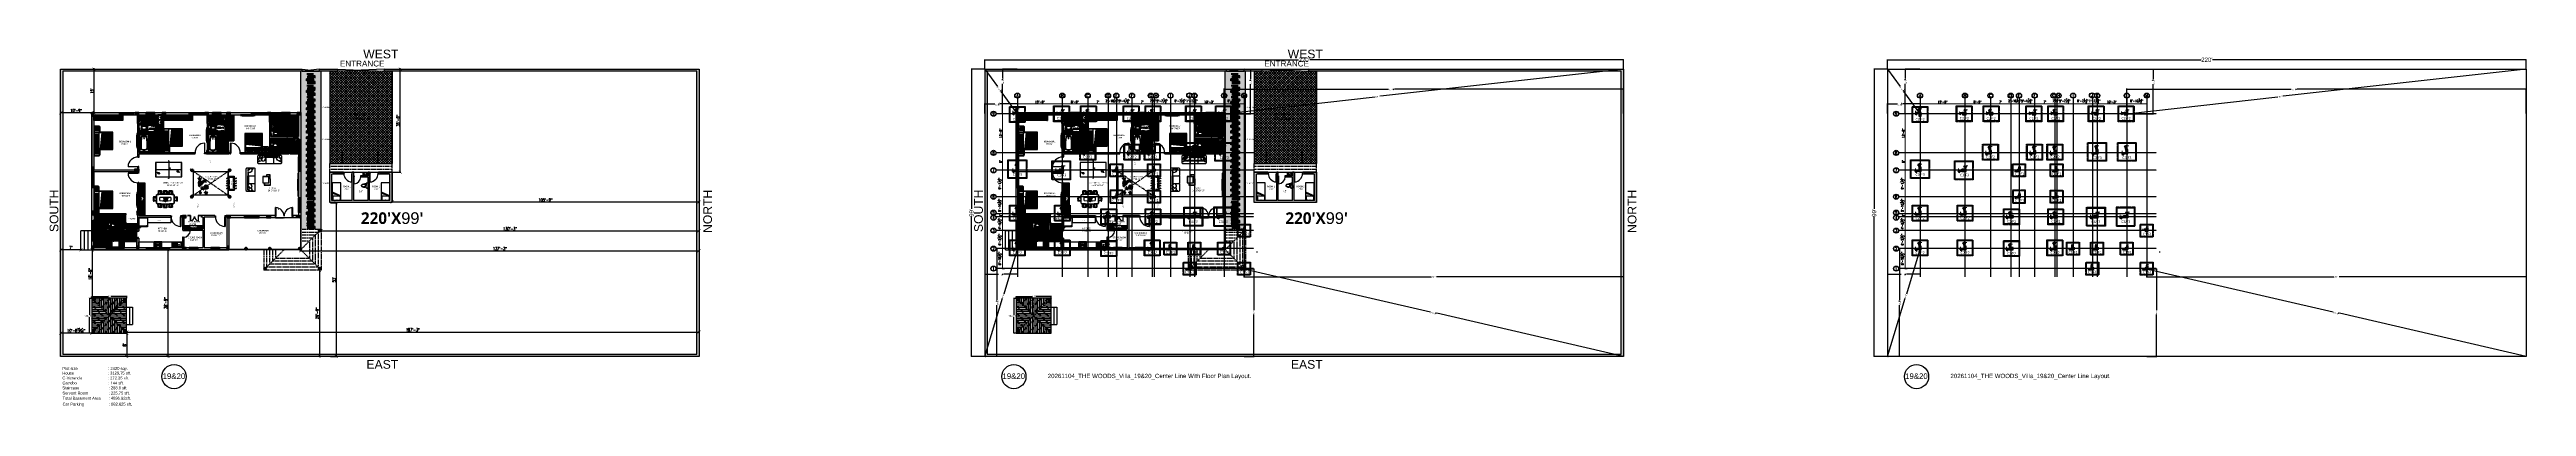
# Model space of a CAD drawing. Header units: inches. Extents: x 99023 to 109265, y 17199 to 18675.
import ezdxf
from ezdxf.enums import TextEntityAlignment as Align

# ---------------------------------------------------------------- set-up
doc = ezdxf.new("R2010")
doc.units = ezdxf.units.IN
for name, pattern in [('0', [0]), ('CENTER', [2, 1.25, -0.25, 0.25, -0.25]), ('HIDDEN', [0.375, 0.25, -0.125])]:
    doc.linetypes.add(name, pattern=pattern)
doc.layers.get('0').update_dxf_attribs({"color": 255})
for name, color, linetype, lineweight in [('001_Dark_1 5', 7, 'Continuous', 0), ('A-TEXT', 132, 'Continuous', 5), ('DIM', 250, 'Continuous', 15)]:
    doc.layers.add(name, color=color, linetype=linetype, lineweight=lineweight)
for name, color, linetype in [('A-Plot Area Line', 1, 'Continuous'), ('cad-block.com', 250, 'Continuous'), ('Column', 170, 'Continuous'), ('FOOT', 4, 'Continuous'), ('FRN', 8, 'Continuous'), ('GRID-DIM', 5, 'Continuous'), ('HAT', 8, 'Continuous'), ('HATCH', 8, 'Continuous'), ('I-WALL-PATT', 7, 'Continuous'), ('PLAN', 1, 'Continuous'), ('TEXT', 7, 'Continuous'), ('Washbasin-detail', 251, 'Continuous'), ('Washbasin-outline', 250, 'Continuous'), ('WC-Detail_dwgmodels.com', 251, 'Continuous'), ('WC-Outline_dwgmodels.com', 250, 'Continuous')]:
    doc.layers.add(name, color=color, linetype=linetype)
doc.styles.add('A3 Landscape Proposal Title$0$Standard', font='arial.ttf')
doc.styles.add('JCK', font='verdana.ttf', dxfattribs={"width": 0.75})
doc.styles.add('ROMANS', font='romans.shx', dxfattribs={"width": 0.75})
doc.styles.add('ROMANT', font='romant.shx')
doc.styles.add('S-ARIAL', font='arial.ttf', dxfattribs={"height": 96})
doc.styles.get("Standard").update_dxf_attribs({"font": 'arial.ttf'})
doc.styles.add('style2', font='romans.shx', dxfattribs={"width": 0.65})
doc.dimstyles.new('115', dxfattribs={"dimscale": 4.25, "dimtxt": 3, "dimasz": 0.5, "dimexe": 0.75, "dimexo": 0.75, "dimgap": 0.25, "dimtad": 1, "dimdec": 8, "dimzin": 0, "dimdsep": 46, "dimlunit": 4, "dimtxsty": 'style2', "dimblk": 'DOT', "dimcen": 0.25, "dimdle": 0.75, "dimclrd": 5, "dimclre": 5, "dimclrt": 2, "dimadec": 0, "dimazin": 0, "dimtfac": 0.75, "dimtdec": 8, "dimtix": 1, "dimtmove": 2, "dimatfit": 0, "dimfxl": 1, "dimfrac": 1, "dimtolj": 1, "dimtzin": 0, "dimlwd": -1, "dimlwe": -1, "dimarcsym": 0})
doc.dimstyles.new('ISO-25', dxfattribs={"dimtxt": 5, "dimasz": 2, "dimexe": 1.25, "dimexo": 0.625, "dimtad": 0, "dimdec": 1, "dimlunit": 4, "dimtxsty": 'Standard', "dimblk": 'ARCHTICK', "dimcen": 2.5, "dimclrd": 5, "dimclre": 5, "dimclrt": 6, "dimadec": 0, "dimazin": 0, "dimtfac": 1, "dimtdec": 1, "dimtmove": 0, "dimatfit": 3, "dimfxl": 1, "dimarcsym": 0})
doc.dimstyles.new('JCK', dxfattribs={"dimscale": 4.25, "dimtxt": 3.25, "dimasz": 1.5, "dimexe": 1, "dimexo": 1, "dimgap": 0.5, "dimtad": 1, "dimdec": 1, "dimzin": 0, "dimdsep": 46, "dimlunit": 4, "dimtxsty": 'ROMANS', "dimblk": 'ARCHTICK', "dimcen": 0.09, "dimdle": 1, "dimclrd": 5, "dimclre": 5, "dimclrt": 6, "dimadec": 0, "dimazin": 0, "dimtfac": 1, "dimtdec": 1, "dimtix": 1, "dimtmove": 2, "dimatfit": 0, "dimfxl": 1, "dimfrac": 1, "dimtolj": 1, "dimtzin": 0, "dimlwd": -1, "dimlwe": -1, "dimarcsym": 0})
doc.dimstyles.get("Standard").update_dxf_attribs({"dimtxt": 0.18, "dimasz": 0.18, "dimexe": 0.18, "dimexo": 0.0625, "dimgap": 0.09, "dimtad": 0, "dimtih": 1, "dimtoh": 1, "dimdec": 4, "dimzin": 0, "dimdsep": 46, "dimtxsty": 'Standard', "dimcen": 0.09, "dimadec": 0, "dimazin": 0, "dimtfac": 1, "dimtdec": 4, "dimtofl": 0, "dimtmove": 0, "dimatfit": 3, "dimfxl": 1, "dimtolj": 1, "dimtzin": 0, "dimarcsym": 0})
pattern_1 = [(90, (98183.32, 19054.195), (-12, 12), [12, -12]), (90, (98185.32, 19054.195), (-12, 12), [12, -12]), (90, (98187.32, 19054.195), (-12, 12), [12, -12]), (90, (98189.32, 19054.195), (-12, 12), [12, -12]), (90, (98191.32, 19054.195), (-12, 12), [12, -12]), (90, (98193.32, 19054.195), (-12, 12), [12, -12]), (90, (98195.32, 19054.195), (-12, 12), [12, -12]), (0, (98183.32, 19066.195), (12, -12), [12, -12]), (0, (98183.32, 19068.195), (12, -12), [12, -12]), (0, (98183.32, 19070.195), (12, -12), [12, -12]), (0, (98183.32, 19072.195), (12, -12), [12, -12]), (0, (98183.32, 19074.195), (12, -12), [12, -12]), (0, (98183.32, 19076.195), (12, -12), [12, -12]), (0, (98183.32, 19078.195), (12, -12), [12, -12])]
pattern_2 = [(90, (90133.2996, 15853.008), (-7.5, 5e-16), []), (225, (90137.05, 15856.758), (15, -15), [10.6066, -10.6066]), (225, (90137.05, 15858.633), (15, -15), [10.6066, -10.6066]), (225, (90137.05, 15860.508), (15, -15), [10.6066, -10.6066])]
pattern_3 = [(0, (90133.2996, 15853.008), (0, 7.5), []), (135, (90137.05, 15849.258), (-15, -15), [10.6066, -10.6066]), (135, (90138.925, 15849.258), (-15, -15), [10.6066, -10.6066]), (135, (90140.8, 15849.258), (-15, -15), [10.6066, -10.6066])]
pattern_4 = [(45, (98183.3205, 19054.1954), (-1.4142136, 1.4142136), [])]
pattern_5 = [(90, (104942.454, 19054.195), (-12, 12), [12, -12]), (90, (104944.454, 19054.195), (-12, 12), [12, -12]), (90, (104946.454, 19054.195), (-12, 12), [12, -12]), (90, (104948.454, 19054.195), (-12, 12), [12, -12]), (90, (104950.454, 19054.195), (-12, 12), [12, -12]), (90, (104952.454, 19054.195), (-12, 12), [12, -12]), (90, (104954.454, 19054.195), (-12, 12), [12, -12]), (0, (104942.454, 19066.195), (12, -12), [12, -12]), (0, (104942.454, 19068.195), (12, -12), [12, -12]), (0, (104942.454, 19070.195), (12, -12), [12, -12]), (0, (104942.454, 19072.195), (12, -12), [12, -12]), (0, (104942.454, 19074.195), (12, -12), [12, -12]), (0, (104942.454, 19076.195), (12, -12), [12, -12]), (0, (104942.454, 19078.195), (12, -12), [12, -12])]
pattern_6 = [(90, (96892.433, 15853.008), (-7.5, 5e-16), []), (225, (96896.183, 15856.758), (15, -15), [10.6066, -10.6066]), (225, (96896.183, 15858.633), (15, -15), [10.6066, -10.6066]), (225, (96896.183, 15860.508), (15, -15), [10.6066, -10.6066])]
pattern_7 = [(0, (96892.433, 15853.008), (0, 7.5), []), (135, (96896.183, 15849.258), (-15, -15), [10.6066, -10.6066]), (135, (96898.058, 15849.258), (-15, -15), [10.6066, -10.6066]), (135, (96899.933, 15849.258), (-15, -15), [10.6066, -10.6066])]
pattern_8 = [(45, (104942.4543, 19054.1954), (-1.4142136, 1.4142136), [])]

# ---------------------------------------------------------------- blocks, each defined once
blk = doc.blocks.new('z_83')
at = {"color": 92, "linetype": 'Continuous'}
for p, q in [((-407, 91), (-485, 86)), ((-403, 91), (-469, 59)), ((-405, 90), (-468, 135)), ((-406, 92), (-445, 153)), ((-376, 85), (-445, 38)), ((-380, 86), (-417, 181)), ((-338, 76), (-412, 26)), ((0, 0), (-405, 91)), ((-351, 79), (-391, 181)), ((-296, 73), (-372, 18)), ((-325, 73), (-359, 179)), ((-269, 54), (-346, 3)), ((-294, 66), (-321, 171)), ((-232, 52), (-314, -6)), ((-270, 61), (-289, 168)), ((-236, 53), (-264, 161)), ((-191, 43), (-262, -15)), ((-208, 47), (-234, 161)), ((-155, 35), (-218, -19)), ((-176, 40), (-204, 156)), ((-118, 27), (-185, -36)), ((-149, 34), (-180, 158)), ((-84, 404), (-159, 429)), ((-80, 18), (-159, -51)), ((-79, 380), (-158, 400)), ((-88, 425), (-153, 457)), ((-73, 351), (-151, 371)), ((-67, 324), (-149, 337)), ((-116, 26), (-149, 136)), ((-60, 289), (-141, 307)), ((-53, 259), (-140, 279)), ((-48, 232), (-140, 252)), ((-41, 198), (-136, 218)), ((-89, 430), (-134, 483)), ((-34, 165), (-128, 184)), ((-88, 20), (-122, 122)), ((-27, 133), (-121, 158)), ((-14, 73), (-111, 110)), ((-21, 106), (-106, 131)), ((-89, 429), (-60, 501)), ((-89, 431), (-85, 498)), ((2, -2), (-89, 427)), ((-85, 411), (-47, 474)), ((-79, 379), (-37, 449)), ((-73, 353), (-25, 419)), ((-67, 321), (-14, 389)), ((-59, 286), (-9, 362)), ((-53, 259), (2, 333)), ((-47, 227), (8, 301)), ((-39, 192), (15, 268)), ((-33, 160), (20, 239)), ((-26, 127), (23, 201)), ((-20, 99), (37, 182)), ((-14, 71), (53, 162)), ((6, -2), (365, 171)), ((32, 10), (54, 130)), ((34, 11), (140, -27)), ((47, 17), (73, 132)), ((65, 26), (162, -12)), ((76, 33), (97, 155)), ((103, 45), (130, 155)), ((104, 45), (184, 8)), ((129, 58), (153, 169)), ((138, 62), (215, 30)), ((159, 72), (178, 188)), ((172, 78), (252, 45)), ((183, 84), (203, 199)), ((195, 89), (284, 53)), ((214, 98), (232, 216)), ((230, 106), (310, 78)), ((244, 113), (260, 228)), ((252, 117), (328, 94)), ((269, 125), (291, 231)), ((288, 134), (361, 106)), ((307, 143), (327, 239)), ((313, 146), (392, 114)), ((329, 154), (351, 253)), ((342, 160), (412, 134)), ((349, 169), (369, 240)), ((365, 171), (349, 169)), ((355, 155), (428, 149)), ((358, 166), (432, 162)), ((362, 170), (399, 251)), ((364, 174), (412, 236)), ((365, 171), (388, 202)), ((365, 171), (398, 171)), ((366, 171), (428, 179)), ((-236, -278), (-314, -289)), ((-222, -262), (-302, -256)), ((-241, -284), (-297, -312)), ((-202, -239), (-275, -233)), ((-239, -286), (-273, -340)), ((-181, -213), (-272, -202)), ((-162, -192), (-245, -176)), ((-238, -280), (-243, -350)), ((0, -2), (-241, -283)), ((-233, -275), (-216, -344)), ((-141, -167), (-225, -151)), ((-218, -257), (-187, -332)), ((-118, -140), (-206, -126)), ((-200, -239), (-169, -313)), ((-99, -118), (-183, -103)), ((-176, -214), (-145, -288)), ((-84, -100), (-167, -79)), ((-159, -188), (-126, -258)), ((-64, -77), (-154, -56)), ((-51, -61), (-142, -37)), ((-137, -168), (-106, -239)), ((-127, -151), (-82, -217)), ((-108, -128), (-66, -197)), ((-89, -106), (-46, -171)), ((-71, -85), (-36, -148)), ((-54, -65), (-16, -133)), ((31, -35), (-7, -130)), ((4, -2), (246, -302)), ((49, -58), (22, -143)), ((32, -37), (125, -35)), ((73, -87), (49, -167)), ((55, -65), (132, -66)), ((91, -109), (69, -210)), ((78, -94), (159, -90)), ((115, -139), (91, -230)), ((100, -120), (160, -120)), ((136, -166), (115, -248)), ((120, -145), (181, -141)), ((138, -168), (212, -166)), ((151, -185), (138, -267)), ((157, -191), (231, -189)), ((171, -208), (159, -289)), ((176, -216), (240, -216)), ((194, -237), (189, -310)), ((191, -233), (265, -235)), ((214, -263), (211, -332)), ((212, -260), (284, -259)), ((229, -281), (282, -279)), ((233, -286), (229, -341)), ((242, -298), (304, -303)), ((245, -301), (309, -324)), ((246, -302), (249, -355)), ((246, -309), (283, -365))]:
    blk.add_line(p, q, dxfattribs=at)
blk = doc.blocks.new('z_115')
at = {"color": 86, "linetype": 'Continuous'}
for p, q in [((-482, 16), (-533, 11)), ((-490, 58), (-515, 57)), ((-492, 127), (-513, 138)), ((-435, 62), (-502, 74)), ((-435, 104), (-496, 100)), ((-387, 105), (-492, 127)), ((-420, 3), (-490, 58)), ((-457, 1), (-488, -13)), ((-464, -2), (-482, 16)), ((-461, 179), (-471, 180)), ((-443, 2), (-465, -54)), ((-424, 162), (-461, 179)), ((-385, 5), (-457, 1)), ((-412, 244), (-451, 236)), ((-400, 5), (-435, 104)), ((-313, 67), (-435, 62)), ((-393, 36), (-426, 23)), ((-384, 104), (-424, 162)), ((-366, 265), (-412, 244)), ((-387, 314), (-401, 310)), ((-347, 93), (-391, 106)), ((-351, 320), (-387, 314)), ((-319, -18), (-385, 5)), ((-360, 222), (-384, 207)), ((-342, 296), (-366, 265)), ((-298, 268), (-360, 222)), ((-335, 298), (-351, 320)), ((-268, 33), (-347, 93)), ((-302, 310), (-346, 294)), ((-268, 342), (-315, 373)), ((-250, 302), (-302, 310)), ((-273, 208), (-302, 218)), ((-294, 309), (-298, 268)), ((-268, 391), (-284, 406)), ((-207, 129), (-273, 208)), ((-248, 376), (-268, 391)), ((-255, 303), (-268, 342)), ((-235, -30), (-268, 33)), ((-204, 258), (-250, 302)), ((-172, 365), (-248, 376)), ((-163, 136), (-242, 124)), ((-193, 395), (-224, 416)), ((-190, 214), (-204, 258)), ((-156, 341), (-193, 395)), ((-193, -21), (-159, 61)), ((-153, 188), (-190, 214)), ((-184, 419), (-185, 446)), ((-177, 372), (-184, 419)), ((-163, 442), (-175, 440)), ((-129, 417), (-163, 442)), ((-94, 175), (-163, 136)), ((-163, 50), (-107, 66)), ((-159, 61), (-133, 93)), ((-144, 275), (-156, 341)), ((-105, 201), (-153, 188)), ((-124, 239), (-144, 275)), ((-82, 363), (-129, 417)), ((-101, 212), (-124, 239)), ((-116, -29), (-72, 61)), ((-98, 316), (-87, 354)), ((-95, 274), (-98, 316)), ((-87, 456), (-95, 484)), ((-82, 244), (-95, 274)), ((-91, 341), (-46, 379)), ((-61, 407), (-87, 456)), ((-87, 354), (-71, 388)), ((-76, 168), (-85, 128)), ((-73, 228), (-82, 244)), ((-72, 61), (-30, 84)), ((-71, 388), (-50, 427)), ((-62, 225), (-56, 261)), ((-56, 261), (-5, 364)), ((-54, 177), (-11, 179)), ((-51, 215), (-33, 227)), ((-50, 427), (-39, 462)), ((-46, 379), (-8, 392)), ((-33, 227), (-11, 237)), ((-19, 437), (-14, 501)), ((-1, 393), (-19, 437)), ((-14, 501), (-14, 513)), ((-11, 237), (10, 237)), ((-11, 179), (8, 158)), ((-5, 364), (30, 437)), ((-3, 368), (26, 372)), ((21, -36), (0, 0)), ((8, 158), (6, 114)), ((10, 237), (44, 220)), ((11, 398), (63, 418)), ((22, 421), (27, 474)), ((26, 372), (76, 388)), ((27, 474), (32, 488)), ((38, -33), (62, 17)), ((98, 226), (43, 328)), ((44, 220), (81, 217)), ((73, 97), (62, 178)), ((62, 17), (73, 97)), ((63, 418), (88, 465)), ((71, 83), (132, 157)), ((76, 388), (111, 422)), ((81, 217), (131, 243)), ((107, 402), (113, 431)), ((111, 324), (107, 402)), ((111, 422), (131, 448)), ((155, 275), (111, 324)), ((126, -24), (167, 40)), ((131, 243), (160, 282)), ((138, 252), (203, 248)), ((198, 77), (159, 201)), ((160, 342), (164, 389)), ((172, 300), (160, 342)), ((160, 282), (182, 315)), ((167, 40), (236, 122)), ((176, 51), (330, 19)), ((177, 308), (226, 308)), ((182, 315), (191, 327)), ((192, 329), (205, 385)), ((203, 248), (265, 262)), ((205, 385), (225, 401)), ((226, 308), (279, 329)), ((236, 122), (302, 144)), ((241, 124), (284, 204)), ((265, 262), (300, 283)), ((271, 31), (376, 64)), ((279, 329), (286, 342)), ((281, 196), (338, 212)), ((284, 204), (327, 249)), ((300, 144), (343, 101)), ((302, 144), (365, 149)), ((330, 19), (395, -4)), ((331, 146), (388, 204)), ((343, 101), (406, 74)), ((354, 148), (395, 125)), ((376, 64), (395, 63)), ((388, 204), (407, 216)), ((395, 125), (429, 125)), ((429, 125), (432, 127)), ((-465, -54), (-496, -75)), ((-450, -201), (-488, -216)), ((-444, -77), (-486, -92)), ((-436, -172), (-478, -177)), ((-444, -97), (-474, -118)), ((-412, -196), (-450, -201)), ((-395, -49), (-444, -77)), ((-315, -134), (-444, -97)), ((-346, -185), (-436, -172)), ((-423, -235), (-433, -239)), ((-383, -216), (-423, -235)), ((-370, -205), (-412, -196)), ((-395, -279), (-403, -304)), ((-401, -225), (-395, -279)), ((-353, -12), (-395, -49)), ((-338, -179), (-383, -216)), ((-348, -356), (-364, -365)), ((-335, -249), (-349, -285)), ((-296, -325), (-348, -356)), ((-288, -284), (-345, -307)), ((-302, -372), (-344, -396)), ((-307, -133), (-338, -179)), ((-330, -202), (-335, -249)), ((-332, -169), (-330, -202)), ((-290, -45), (-319, -18)), ((-262, -127), (-307, -133)), ((-305, -133), (-300, -205)), ((-277, -354), (-302, -372)), ((-259, -320), (-296, -325)), ((-268, -79), (-290, -45)), ((-240, -286), (-288, -284)), ((-257, -316), (-281, -362)), ((-279, -358), (-269, -415)), ((-269, -415), (-277, -448)), ((-248, -92), (-268, -79)), ((-238, -123), (-262, -127)), ((-227, -264), (-257, -316)), ((-249, -302), (-221, -347)), ((-235, -68), (-235, -30)), ((-193, -210), (-227, -264)), ((-226, -263), (-205, -282)), ((-221, -347), (-220, -390)), ((-220, -390), (-216, -405)), ((-205, -282), (-187, -311)), ((-204, -227), (-162, -292)), ((-202, -61), (-193, -21)), ((-202, -133), (-193, -154)), ((-193, -154), (-193, -210)), ((-119, -80), (-191, -140)), ((-180, -441), (-182, -461)), ((-112, -345), (-180, -441)), ((-179, -77), (-122, -33)), ((-175, -107), (-146, -132)), ((-162, -292), (-157, -314)), ((-156, -338), (-162, -372)), ((-157, -314), (-156, -338)), ((-146, -132), (-120, -185)), ((-122, -33), (-99, -19)), ((-108, -72), (-122, -82)), ((-120, -185), (-110, -263)), ((-111, -342), (-115, -410)), ((-114, -390), (-98, -419)), ((-110, -263), (-111, -342)), ((-98, -419), (-97, -451)), ((-97, -451), (-96, -471)), ((-52, -227), (-75, -238)), ((-43, -168), (-56, -251)), ((-7, -116), (-43, -168)), ((6, -56), (-36, -48)), ((37, -374), (-8, -386)), ((26, -90), (-7, -116)), ((62, -335), (6, -421)), ((43, -90), (43, -147)), ((43, -147), (51, -231)), ((43, -373), (59, -410)), ((46, -88), (75, -108)), ((51, -231), (62, -335)), ((59, -410), (54, -453)), ((61, -49), (126, -24)), ((61, -73), (148, -63)), ((61, -337), (78, -380)), ((75, -108), (120, -165)), ((78, -380), (84, -445)), ((84, -445), (87, -462)), ((124, -287), (96, -341)), ((96, -341), (111, -403)), ((111, -403), (118, -425)), ((120, -165), (114, -257)), ((114, -257), (132, -312)), ((115, -237), (160, -243)), ((130, -307), (168, -321)), ((132, -312), (166, -339)), ((148, -63), (222, -66)), ((160, -243), (195, -281)), ((168, -321), (225, -401)), ((178, -65), (207, -129)), ((195, -281), (227, -327)), ((225, -179), (201, -246)), ((222, -66), (265, -94)), ((276, -114), (225, -179)), ((258, -89), (338, -60)), ((271, -240), (261, -321)), ((261, -321), (265, -343)), ((265, -94), (297, -153)), ((302, -165), (271, -240)), ((283, -126), (404, -113)), ((297, -153), (323, -214)), ((316, -196), (303, -242)), ((303, -242), (321, -290)), ((308, -179), (363, -180)), ((321, -290), (331, -298)), ((324, -63), (364, -89)), ((338, -60), (398, -56)), ((363, -180), (398, -204)), ((379, -115), (411, -158)), ((398, -56), (421, -53)), ((404, -113), (440, -129))]:
    blk.add_line(p, q, dxfattribs=at)
at = {"color": 33, "linetype": 'Continuous'}
for centre, radius in [((-73, 196), 18.1), ((-213, -99), 24.4), ((32, -61), 18.3)]:
    blk.add_circle(centre, radius, dxfattribs=at)
blk = doc.blocks.new('z_75')
at = {"color": 16, "linetype": 'Continuous'}
for p, q in [((-477, 18), (-481, 1)), ((-481, 1), (-470, -17)), ((-469, 21), (-477, 18)), ((-453, 24), (-469, 21)), ((-457, 52), (-463, 40)), ((-463, 40), (-454, 30)), ((-446, 51), (-457, 52)), ((-454, 30), (-453, 24)), ((-453, -10), (-445, 3)), ((-445, 3), (-450, -18)), ((-440, 32), (-446, 51)), ((-420, 207), (-444, 199)), ((-444, 199), (-439, 185)), ((-428, 10), (-440, 32)), ((-439, 185), (-415, 171)), ((-420, 243), (-430, 224)), ((-430, 224), (-415, 213)), ((-416, 11), (-428, 10)), ((-425, -1), (-416, 11)), ((-403, 248), (-420, 243)), ((-400, 213), (-420, 207)), ((-415, 213), (-400, 213)), ((-415, 171), (-409, 180)), ((-409, 180), (-405, 192)), ((-405, 192), (-394, 194)), ((-397, 243), (-403, 248)), ((-385, 230), (-397, 243)), ((-394, 194), (-379, 191)), ((-366, 288), (-390, 280)), ((-390, 280), (-385, 267)), ((-385, 267), (-361, 253)), ((-381, 234), (-385, 230)), ((-385, 202), (-373, 223)), ((-379, 191), (-385, 202)), ((-377, 247), (-381, 234)), ((-354, 183), (-378, 175)), ((-378, 175), (-372, 162)), ((-371, 2), (-378, 0)), ((-363, 247), (-377, 247)), ((-366, 325), (-376, 306)), ((-376, 306), (-361, 295)), ((-373, 223), (-359, 238)), ((-372, 162), (-349, 147)), ((-355, 6), (-371, 2)), ((-349, 329), (-366, 325)), ((-346, 295), (-366, 288)), ((-358, 33), (-364, 22)), ((-364, 22), (-356, 11)), ((-359, 238), (-363, 247)), ((-354, 219), (-363, 200)), ((-363, 200), (-349, 189)), ((-361, 295), (-346, 295)), ((-361, 253), (-355, 262)), ((-348, 32), (-358, 33)), ((-356, 11), (-355, 6)), ((-355, 262), (-351, 274)), ((-336, 224), (-354, 219)), ((-333, 189), (-354, 183)), ((-351, 274), (-340, 276)), ((-343, 324), (-349, 329)), ((-349, 189), (-333, 189)), ((-349, 147), (-343, 156)), ((-342, 13), (-348, 32)), ((-320, 262), (-344, 254)), ((-344, 254), (-338, 241)), ((-331, 312), (-343, 324)), ((-343, 156), (-338, 169)), ((-330, -8), (-342, 13)), ((-317, 125), (-341, 117)), ((-341, 117), (-335, 104)), ((-340, 276), (-325, 273)), ((-338, 241), (-314, 226)), ((-338, 169), (-327, 170)), ((-330, 219), (-336, 224)), ((-335, 104), (-312, 89)), ((-327, 316), (-331, 312)), ((-331, 284), (-319, 304)), ((-325, 273), (-331, 284)), ((-319, 207), (-330, 219)), ((-305, 349), (-329, 341)), ((-329, 341), (-323, 327)), ((-319, 298), (-329, 279)), ((-329, 279), (-315, 268)), ((-323, 328), (-327, 316)), ((-327, 170), (-313, 168)), ((-317, 161), (-326, 143)), ((-326, 143), (-312, 132)), ((-309, 329), (-323, 328)), ((-323, 327), (-300, 313)), ((-299, 268), (-320, 262)), ((-319, 304), (-305, 319)), ((-302, 303), (-319, 298)), ((-315, 211), (-319, 207)), ((-319, 178), (-306, 199)), ((-313, 168), (-319, 178)), ((-299, 166), (-317, 161)), ((-296, 131), (-317, 125)), ((-315, 268), (-299, 268)), ((-311, 223), (-315, 211)), ((-305, 385), (-314, 366)), ((-314, 366), (-300, 355)), ((-314, 226), (-308, 235)), ((-312, 132), (-296, 131)), ((-312, 89), (-306, 99)), ((-297, 224), (-311, 223)), ((-305, 319), (-309, 329)), ((-308, 235), (-304, 248)), ((-283, 72), (-307, 64)), ((-307, 64), (-301, 51)), ((-306, 199), (-293, 214)), ((-306, 99), (-301, 111)), ((-287, 390), (-305, 385)), ((-284, 355), (-305, 349)), ((-304, 248), (-293, 249)), ((-296, 298), (-302, 303)), ((-301, 111), (-290, 112)), ((-301, 51), (-278, 37)), ((-300, 355), (-284, 355)), ((-300, 313), (-294, 322)), ((-293, 161), (-299, 166)), ((-293, 214), (-297, 224)), ((-285, 286), (-296, 298)), ((-294, 322), (-289, 335)), ((-293, 249), (-278, 247)), ((-282, 149), (-293, 161)), ((-282, 109), (-292, 90)), ((-292, 90), (-278, 79)), ((-290, 112), (-276, 110)), ((-289, 335), (-278, 336)), ((-266, 241), (-289, 233)), ((-289, 233), (-284, 220)), ((-281, 385), (-287, 390)), ((-281, 290), (-285, 286)), ((-285, 257), (-272, 278)), ((-278, 247), (-285, 257)), ((-284, 220), (-260, 205)), ((-262, 79), (-283, 72)), ((-278, 153), (-282, 149)), ((-282, 121), (-269, 141)), ((-276, 110), (-282, 121)), ((-265, 114), (-282, 109)), ((-270, 372), (-281, 385)), ((-276, 302), (-281, 290)), ((-278, 336), (-263, 333)), ((-274, 165), (-278, 153)), ((-278, 79), (-262, 79)), ((-278, 37), (-272, 46)), ((-263, 303), (-276, 302)), ((-265, 277), (-275, 258)), ((-275, 258), (-261, 247)), ((-260, 166), (-274, 165)), ((-272, 278), (-259, 293)), ((-272, 46), (-267, 58)), ((-266, 376), (-270, 372)), ((-270, 344), (-257, 365)), ((-263, 333), (-270, 344)), ((-269, 141), (-256, 156)), ((-267, 58), (-256, 60)), ((-261, 389), (-266, 376)), ((-245, 247), (-266, 241)), ((-248, 282), (-265, 277)), ((-241, 196), (-265, 188)), ((-265, 188), (-259, 175)), ((-259, 109), (-265, 114)), ((-259, 293), (-263, 303)), ((-248, 389), (-261, 389)), ((-261, 247), (-245, 247)), ((-260, 205), (-254, 214)), ((-256, 156), (-260, 166)), ((-259, 175), (-236, 161)), ((-248, 96), (-259, 109)), ((-257, 365), (-244, 380)), ((-256, 60), (-241, 57)), ((-254, 214), (-250, 227)), ((-241, 232), (-250, 214)), ((-250, 227), (-239, 228)), ((-250, 214), (-236, 203)), ((-244, 380), (-248, 389)), ((-242, 277), (-248, 282)), ((-244, 100), (-248, 96)), ((-248, 68), (-235, 89)), ((-241, 57), (-248, 68)), ((-239, 113), (-244, 100)), ((-231, 264), (-242, 277)), ((-223, 237), (-241, 232)), ((-220, 203), (-241, 196)), ((-239, 228), (-224, 226)), ((-226, 113), (-239, 113)), ((-236, 203), (-220, 203)), ((-236, 161), (-230, 170)), ((-235, 89), (-222, 103)), ((-227, 269), (-231, 264)), ((-231, 236), (-218, 257)), ((-224, 226), (-231, 236)), ((-230, 170), (-225, 182)), ((-204, 136), (-228, 128)), ((-228, 128), (-223, 114)), ((-222, 281), (-227, 269)), ((-222, 103), (-226, 113)), ((-225, 182), (-214, 183)), ((-217, 232), (-223, 237)), ((-223, 114), (-199, 100)), ((-199, 78), (-223, 70)), ((-223, 70), (-218, 56)), ((-209, 282), (-222, 281)), ((-218, 257), (-205, 272)), ((-218, 56), (-194, 42)), ((-206, 220), (-217, 232)), ((-214, 183), (-200, 181)), ((-204, 172), (-213, 153)), ((-213, 153), (-199, 142)), ((-205, 272), (-209, 282)), ((-199, 114), (-209, 95)), ((-209, 95), (-194, 84)), ((-202, 224), (-206, 220)), ((-206, 192), (-193, 212)), ((-200, 181), (-206, 192)), ((-186, 177), (-204, 172)), ((-183, 142), (-204, 136)), ((-198, 236), (-202, 224)), ((-199, 142), (-183, 142)), ((-182, 119), (-199, 114)), ((-199, 100), (-193, 109)), ((-179, 84), (-199, 78)), ((-184, 237), (-198, 236)), ((-194, 84), (-179, 84)), ((-194, 42), (-188, 51)), ((-193, 212), (-180, 227)), ((-193, 109), (-188, 121)), ((-184, 23), (-190, 11)), ((-190, 11), (-182, 1)), ((-188, 121), (-177, 123)), ((-188, 51), (-184, 64)), ((-180, 172), (-186, 177)), ((-180, 227), (-184, 237)), ((-184, 64), (-173, 65)), ((-173, 22), (-184, 23)), ((-176, 114), (-182, 119)), ((-182, 1), (-180, -5)), ((-169, 159), (-180, 172)), ((-177, 123), (-163, 120)), ((-164, 101), (-176, 114)), ((-173, 65), (-158, 62)), ((-167, 3), (-173, 22)), ((-165, 189), (-169, 172)), ((-169, 172), (-158, 154)), ((-165, 163), (-169, 159)), ((-169, 131), (-156, 152)), ((-163, 120), (-169, 131)), ((-156, -19), (-167, 3)), ((-156, 280), (-165, 268)), ((-165, 268), (-165, 241)), ((-165, 241), (-155, 240)), ((-157, 192), (-165, 189)), ((-161, 176), (-165, 163)), ((-160, 105), (-164, 101)), ((-164, 73), (-151, 94)), ((-158, 62), (-164, 73)), ((-140, 49), (-164, 41)), ((-164, 41), (-159, 27)), ((-147, 176), (-161, 176)), ((-156, 118), (-160, 105)), ((-159, 27), (-135, 13)), ((-158, 154), (-141, 161)), ((-141, 195), (-157, 192)), ((-137, 263), (-156, 280)), ((-156, 152), (-143, 166)), ((-142, 118), (-156, 118)), ((-155, 240), (-142, 242)), ((-145, 223), (-151, 211)), ((-151, 211), (-142, 201)), ((-151, 94), (-138, 109)), ((-140, 85), (-150, 66)), ((-150, 66), (-135, 55)), ((-143, 166), (-147, 176)), ((-145, 355), (-146, 328)), ((-146, 328), (-135, 327)), ((-136, 367), (-145, 355)), ((-134, 222), (-145, 223)), ((-138, 153), (-143, 129)), ((-143, 129), (-129, 127)), ((-142, 242), (-135, 234)), ((-142, 201), (-141, 195)), ((-138, 109), (-142, 118)), ((-141, 161), (-133, 174)), ((-123, 90), (-140, 85)), ((-120, 55), (-140, 49)), ((-133, 174), (-138, 153)), ((-121, 248), (-137, 263)), ((-117, 350), (-136, 367)), ((-135, 327), (-122, 329)), ((-135, 234), (-130, 219)), ((-135, 55), (-120, 55)), ((-135, 13), (-129, 22)), ((-128, 203), (-134, 222)), ((-130, 219), (-124, 230)), ((-127, 280), (-129, 262)), ((-129, 262), (-121, 248)), ((-129, 127), (-104, 140)), ((-129, 22), (-125, 35)), ((-116, 181), (-128, 203)), ((-106, 281), (-127, 280)), ((-125, 35), (-114, 36)), ((-124, 230), (-99, 230)), ((-117, 85), (-123, 90)), ((-122, 329), (-115, 320)), ((-118, 160), (-114, 170)), ((-109, 150), (-118, 160)), ((-102, 335), (-117, 350)), ((-105, 72), (-117, 85)), ((-104, 182), (-116, 181)), ((-115, 320), (-110, 306)), ((-114, 170), (-104, 182)), ((-113, 176), (-114, 149)), ((-114, 149), (-103, 148)), ((-114, 36), (-99, 33)), ((-104, 188), (-113, 176)), ((-110, 306), (-104, 317)), ((-107, 367), (-109, 349)), ((-109, 349), (-102, 335)), ((-104, 140), (-109, 150)), ((-86, 368), (-107, 367)), ((-97, 443), (-106, 431)), ((-106, 431), (-106, 404)), ((-106, 404), (-96, 403)), ((-93, 268), (-106, 281)), ((-101, 76), (-105, 72)), ((-105, 44), (-93, 65)), ((-99, 33), (-105, 44)), ((-104, 317), (-80, 317)), ((-86, 171), (-104, 188)), ((-103, 148), (-90, 150)), ((-97, 89), (-101, 76)), ((-99, 245), (-94, 261)), ((-94, 243), (-99, 245)), ((-99, 230), (-80, 226)), ((-78, 426), (-97, 443)), ((-83, 89), (-97, 89)), ((-96, 403), (-83, 405)), ((-94, 261), (-93, 268)), ((-81, 245), (-94, 243)), ((-93, 65), (-79, 80)), ((-88, 18), (-93, 1)), ((-93, 1), (-81, -17)), ((-90, 150), (-83, 141)), ((-81, 21), (-88, 18)), ((-73, 355), (-86, 368)), ((-70, 156), (-86, 171)), ((-83, 405), (-76, 397)), ((-83, 141), (-78, 127)), ((-79, 80), (-83, 89)), ((-81, 252), (-82, 225)), ((-82, 225), (-71, 224)), ((-73, 264), (-81, 252)), ((-73, 234), (-81, 245)), ((-65, 24), (-81, 21)), ((-80, 332), (-74, 347)), ((-74, 330), (-80, 332)), ((-80, 317), (-60, 312)), ((-80, 226), (-73, 234)), ((-62, 411), (-78, 426)), ((-78, 127), (-72, 138)), ((-75, 188), (-77, 170)), ((-77, 170), (-70, 156)), ((-76, 397), (-71, 383)), ((-54, 189), (-75, 188)), ((-69, 52), (-75, 40)), ((-75, 40), (-66, 30)), ((-74, 347), (-73, 355)), ((-61, 332), (-74, 330)), ((-54, 247), (-73, 264)), ((-72, 138), (-48, 138)), ((-71, 383), (-65, 394)), ((-71, 224), (-58, 226)), ((-68, 443), (-70, 425)), ((-70, 425), (-62, 411)), ((-58, 51), (-69, 52)), ((-47, 444), (-68, 443)), ((-66, 495), (-67, 467)), ((-67, 467), (-56, 466)), ((-58, 506), (-66, 495)), ((-66, 30), (-65, 24)), ((-65, 394), (-40, 393)), ((-65, -10), (-57, 3)), ((-53, 340), (-62, 329)), ((-62, 329), (-62, 301)), ((-62, 301), (-51, 301)), ((-57, 3), (-62, -18)), ((-54, 321), (-61, 332)), ((-60, 312), (-54, 321)), ((-39, 489), (-58, 506)), ((-58, 226), (-51, 218)), ((-52, 32), (-58, 51)), ((-56, 466), (-43, 469)), ((-38, 232), (-54, 247)), ((-41, 176), (-54, 189)), ((-34, 324), (-53, 340)), ((-40, 10), (-52, 32)), ((-51, 301), (-38, 303)), ((-51, 218), (-46, 204)), ((-48, 153), (-42, 168)), ((-42, 151), (-48, 153)), ((-48, 138), (-28, 133)), ((-34, 431), (-47, 444)), ((-46, 204), (-40, 215)), ((-43, 264), (-45, 246)), ((-45, 246), (-38, 232)), ((-43, 469), (-36, 460)), ((-22, 265), (-43, 264)), ((-42, 168), (-41, 176)), ((-29, 153), (-42, 151)), ((-40, 408), (-35, 424)), ((-35, 406), (-40, 408)), ((-40, 393), (-21, 389)), ((-40, 215), (-16, 214)), ((-28, 11), (-40, 10)), ((-23, 475), (-39, 489)), ((-38, 303), (-32, 294)), ((-37, -1), (-28, 11)), ((-36, 460), (-31, 446)), ((-35, 424), (-34, 431)), ((-22, 408), (-35, 406)), ((-18, 309), (-34, 324)), ((-32, 294), (-26, 280)), ((-28, 506), (-31, 488)), ((-31, 488), (-23, 475)), ((-31, 446), (-25, 457)), ((-22, 142), (-29, 153)), ((-7, 507), (-28, 506)), ((-27, 381), (-28, 354)), ((-28, 354), (-17, 353)), ((-28, 133), (-22, 142)), ((-19, 393), (-27, 381)), ((-23, 340), (-26, 322)), ((-26, 322), (-18, 309)), ((-26, 280), (-20, 291)), ((-25, 457), (-1, 456)), ((-2, 341), (-23, 340)), ((-14, 397), (-22, 408)), ((-9, 252), (-22, 265)), ((-21, 389), (-14, 397)), ((-20, 291), (4, 290)), ((0, 376), (-19, 393)), ((-17, 353), (-4, 355)), ((-16, 229), (-10, 245)), ((-10, 227), (-16, 229)), ((-16, 214), (4, 210)), ((12, 4), (-12, -4)), ((-10, 129), (-11, 101)), ((-11, 101), (0, 101)), ((-10, 245), (-9, 252)), ((3, 230), (-10, 227)), ((-1, 140), (-10, 129)), ((6, 495), (-7, 507)), ((-4, 355), (3, 347)), ((11, 329), (-2, 341)), ((-1, 471), (4, 487)), ((5, 469), (-1, 471)), ((-1, 456), (18, 452)), ((18, 124), (-1, 140)), ((16, 361), (0, 376)), ((0, 101), (13, 103)), ((3, 347), (8, 333)), ((10, 218), (3, 230)), ((12, 40), (3, 21)), ((3, 21), (17, 11)), ((4, 487), (6, 495)), ((4, 305), (9, 321)), ((10, 304), (4, 305)), ((4, 290), (23, 286)), ((4, 210), (10, 218)), ((5, 195), (4, 167)), ((4, 167), (15, 166)), ((18, 472), (5, 469)), ((13, 206), (5, 195)), ((8, 333), (14, 344)), ((11, 393), (9, 375)), ((9, 375), (16, 361)), ((9, 321), (11, 329)), ((22, 306), (10, 304)), ((32, 394), (11, 393)), ((30, 45), (12, 40)), ((33, 10), (12, 4)), ((32, 189), (13, 206)), ((13, 103), (20, 94)), ((14, 344), (38, 343)), ((15, 166), (28, 169)), ((17, 434), (16, 406)), ((16, 406), (27, 406)), ((26, 445), (17, 434)), ((17, 11), (33, 10)), ((25, 460), (18, 472)), ((18, 452), (25, 460)), ((34, 109), (18, 124)), ((20, 94), (25, 80)), ((30, 295), (22, 306)), ((23, 286), (30, 295)), ((25, 80), (31, 91)), ((45, 429), (26, 445)), ((28, 140), (26, 122)), ((26, 122), (34, 109)), ((27, 406), (40, 408)), ((28, 169), (35, 160)), ((49, 141), (28, 140)), ((38, 277), (29, 266)), ((29, 266), (29, 238)), ((29, 238), (39, 237)), ((36, 40), (30, 45)), ((31, 91), (55, 90)), ((45, 381), (32, 394)), ((48, 175), (32, 189)), ((35, 160), (40, 146)), ((47, 28), (36, 40)), ((38, 358), (44, 374)), ((44, 356), (38, 358)), ((38, 343), (58, 339)), ((57, 260), (38, 277)), ((39, 237), (52, 240)), ((40, 408), (47, 399)), ((43, 206), (40, 188)), ((40, 188), (48, 175)), ((40, 146), (46, 157)), ((64, 207), (43, 206)), ((44, 374), (45, 381)), ((57, 358), (44, 356)), ((61, 414), (45, 429)), ((46, 157), (70, 156)), ((47, 399), (52, 385)), ((51, 32), (47, 28)), ((47, 0), (60, 20)), ((62, 129), (49, 141)), ((55, 44), (51, 32)), ((52, 385), (58, 396)), ((52, 240), (59, 231)), ((55, 446), (53, 428)), ((53, 428), (61, 414)), ((76, 447), (55, 446)), ((55, 105), (61, 121)), ((61, 104), (55, 105)), ((55, 90), (75, 86)), ((69, 45), (55, 44)), ((64, 347), (57, 358)), ((73, 246), (57, 260)), ((58, 396), (82, 395)), ((58, 339), (64, 347)), ((59, 231), (64, 217)), ((60, 20), (73, 35)), ((61, 121), (62, 129)), ((74, 106), (61, 104)), ((64, 217), (71, 228)), ((77, 195), (64, 207)), ((67, 277), (65, 259)), ((65, 259), (73, 246)), ((75, 351), (66, 339)), ((66, 339), (66, 312)), ((66, 312), (76, 311)), ((89, 278), (67, 277)), ((73, 35), (69, 45)), ((70, 171), (75, 187)), ((76, 169), (70, 171)), ((70, 156), (90, 152)), ((71, 228), (95, 227)), ((81, 95), (74, 106)), ((94, 334), (75, 351)), ((75, 187), (77, 195)), ((75, 86), (81, 95)), ((89, 434), (76, 447)), ((76, 311), (89, 313)), ((89, 172), (76, 169)), ((82, 410), (88, 426)), ((88, 409), (82, 410)), ((82, 395), (102, 391)), ((86, 473), (85, 446)), ((85, 446), (96, 445)), ((94, 485), (86, 473)), ((88, 426), (89, 434)), ((101, 411), (88, 409)), ((89, 313), (96, 305)), ((101, 266), (89, 278)), ((96, 160), (89, 172)), ((90, 152), (96, 160)), ((115, 48), (90, 35)), ((90, 35), (95, 25)), ((100, 5), (90, -7)), ((113, 468), (94, 485)), ((110, 319), (94, 334)), ((95, 242), (100, 258)), ((100, 240), (95, 242)), ((95, 227), (114, 223)), ((95, 25), (104, 15)), ((96, 445), (109, 448)), ((96, 305), (101, 290)), ((100, 258), (101, 266)), ((113, 243), (100, 240)), ((104, 15), (100, 5)), ((108, 400), (101, 411)), ((101, 290), (107, 301)), ((102, 391), (108, 400)), ((104, 351), (102, 333)), ((102, 333), (110, 319)), ((125, 352), (104, 351)), ((111, 242), (106, 224)), ((106, 224), (118, 207)), ((107, 301), (132, 301)), ((109, 448), (116, 439)), ((118, 245), (111, 242)), ((129, 454), (113, 468)), ((121, 231), (113, 243)), ((114, 223), (121, 231)), ((129, 46), (115, 48)), ((116, 439), (121, 425)), ((118, 384), (117, 356)), ((117, 356), (128, 356)), ((126, 395), (118, 384)), ((134, 248), (118, 245)), ((118, 207), (134, 214)), ((129, 107), (119, 96)), ((119, 96), (132, 96)), ((119, 0), (124, 21)), ((127, 14), (119, 0)), ((144, 150), (120, 137)), ((120, 137), (125, 128)), ((121, 425), (127, 436)), ((124, 485), (122, 467)), ((122, 467), (129, 454)), ((145, 486), (124, 485)), ((130, 276), (124, 264)), ((124, 264), (133, 254)), ((124, 21), (129, 46)), ((138, 339), (125, 352)), ((125, 128), (133, 117)), ((145, 379), (126, 395)), ((127, 436), (151, 435)), ((144, 21), (127, 14)), ((128, 356), (141, 358)), ((133, 117), (129, 107)), ((141, 274), (130, 276)), ((132, 316), (137, 332)), ((137, 314), (132, 316)), ((132, 301), (151, 297)), ((137, 206), (132, 181)), ((132, 181), (147, 179)), ((132, 96), (143, 75)), ((133, 254), (134, 248)), ((134, 214), (142, 227)), ((137, 332), (138, 339)), ((150, 316), (137, 314)), ((142, 227), (137, 206)), ((141, 358), (148, 349)), ((147, 255), (141, 274)), ((143, 75), (150, 56)), ((158, 149), (144, 150)), ((155, 3), (144, 21)), ((158, 473), (145, 486)), ((161, 364), (145, 379)), ((159, 234), (147, 255)), ((147, 179), (171, 193)), ((148, 349), (153, 335)), ((149, 103), (153, 124)), ((157, 116), (149, 103)), ((157, 305), (150, 316)), ((150, 56), (160, 54)), ((151, 450), (157, 466)), ((157, 448), (151, 450)), ((151, 435), (171, 431)), ((151, 297), (157, 305)), ((151, -15), (155, 3)), ((156, 396), (153, 378)), ((153, 378), (161, 364)), ((153, 335), (159, 346)), ((153, 124), (158, 149)), ((177, 397), (156, 396)), ((156, 82), (173, 85)), ((158, 76), (156, 82)), ((157, 466), (158, 473)), ((170, 451), (157, 448)), ((157, 212), (162, 223)), ((166, 202), (157, 212)), ((173, 123), (157, 116)), ((166, 66), (158, 76)), ((159, 346), (183, 345)), ((171, 234), (159, 234)), ((160, 54), (166, 66)), ((162, 223), (171, 234)), ((171, 193), (166, 202)), ((176, 36), (166, 25)), ((166, 25), (179, 25)), ((191, 79), (167, 66)), ((167, 66), (172, 57)), ((193, 0), (169, -13)), ((177, 439), (170, 451)), ((171, 431), (177, 439)), ((172, 416), (171, 388)), ((171, 388), (182, 387)), ((181, 176), (171, 164)), ((171, 164), (184, 164)), ((180, 427), (172, 416)), ((196, 219), (172, 206)), ((172, 206), (176, 196)), ((172, 57), (180, 46)), ((185, 106), (173, 123)), ((173, 85), (180, 88)), ((176, 196), (185, 186)), ((180, 46), (176, 36)), ((190, 384), (177, 397)), ((179, 25), (190, 3)), ((199, 410), (180, 427)), ((180, 88), (185, 106)), ((185, 186), (181, 176)), ((182, 387), (195, 390)), ((183, 360), (188, 376)), ((189, 359), (183, 360)), ((183, 345), (203, 341)), ((184, 164), (195, 143)), ((188, 376), (190, 384)), ((202, 361), (189, 359)), ((190, 3), (196, -15)), ((205, 78), (191, 79)), ((208, -1), (193, 0)), ((195, 390), (202, 381)), ((195, 143), (201, 124)), ((195, 32), (200, 53)), ((203, 45), (195, 32)), ((210, 217), (196, 219)), ((215, 396), (199, 410)), ((200, 171), (205, 192)), ((208, 185), (200, 171)), ((200, 53), (205, 78)), ((201, 124), (212, 123)), ((202, 381), (207, 367)), ((209, 350), (202, 361)), ((203, 341), (209, 350)), ((220, 52), (203, 45)), ((203, 11), (220, 14)), ((205, 5), (203, 11)), ((205, 192), (210, 217)), ((213, -5), (205, 5)), ((207, 367), (213, 378)), ((210, 427), (208, 409)), ((208, 409), (215, 396)), ((225, 192), (208, 185)), ((208, 150), (224, 154)), ((210, 145), (208, 150)), ((231, 428), (210, 427)), ((218, 135), (210, 145)), ((212, 123), (218, 135)), ((213, 378), (237, 377)), ((242, 137), (218, 124)), ((218, 124), (223, 114)), ((227, 94), (218, 82)), ((218, 82), (230, 83)), ((231, 35), (220, 52)), ((220, 14), (227, 17)), ((223, 114), (232, 104)), ((224, 154), (232, 156)), ((236, 174), (225, 192)), ((232, 104), (227, 94)), ((227, 17), (231, 35)), ((230, 83), (242, 61)), ((244, 416), (231, 428)), ((232, 156), (236, 174)), ((237, 392), (243, 408)), ((243, 390), (237, 392)), ((237, 377), (257, 373)), ((262, 32), (238, 19)), ((238, 19), (243, 9)), ((257, 136), (242, 137)), ((242, 61), (248, 42)), ((243, 408), (244, 416)), ((256, 393), (243, 390)), ((243, 9), (251, -1)), ((247, 90), (252, 111)), ((255, 103), (247, 90)), ((248, 42), (259, 41)), ((252, 111), (257, 136)), ((279, 208), (255, 195)), ((255, 195), (260, 185)), ((264, 165), (255, 154)), ((255, 154), (267, 154)), ((271, 110), (255, 103)), ((255, 69), (271, 72)), ((256, 63), (255, 69)), ((263, 382), (256, 393)), ((265, 53), (256, 63)), ((257, 373), (263, 382)), ((259, 41), (265, 53)), ((260, 185), (268, 175)), ((276, 30), (262, 32)), ((268, 175), (264, 165)), ((267, 154), (279, 132)), ((267, -16), (271, 5)), ((283, 92), (271, 110)), ((271, 72), (278, 75)), ((271, 5), (276, 30)), ((291, 5), (275, -2)), ((278, 75), (283, 92)), ((294, 207), (279, 208)), ((279, 132), (285, 114)), ((284, 161), (289, 182)), ((292, 174), (284, 161)), ((285, 114), (295, 112)), ((289, 182), (294, 207)), ((314, 119), (289, 106)), ((289, 106), (294, 96)), ((299, 76), (289, 64)), ((289, 64), (302, 64)), ((303, -13), (291, 5)), ((308, 181), (292, 174)), ((292, 140), (308, 143)), ((293, 134), (292, 140)), ((301, 124), (293, 134)), ((294, 96), (303, 86)), ((295, 112), (301, 124)), ((303, 86), (299, 76)), ((302, 64), (313, 43)), ((320, 163), (308, 181)), ((308, 143), (315, 146)), ((333, 235), (309, 221)), ((309, 221), (314, 212)), ((318, 191), (309, 180)), ((309, 180), (321, 180)), ((313, 43), (319, 24)), ((314, 212), (322, 202)), ((328, 117), (314, 119)), ((315, 146), (320, 163)), ((322, 202), (318, 191)), ((318, 71), (323, 92)), ((326, 85), (318, 71)), ((319, 24), (330, 23)), ((321, 180), (333, 159)), ((346, 32), (321, 19)), ((321, 19), (326, 9)), ((323, 92), (328, 117)), ((343, 92), (326, 85)), ((326, 50), (342, 54)), ((327, 45), (326, 50)), ((326, 9), (335, -1)), ((336, 35), (327, 45)), ((330, 23), (336, 35)), ((348, 233), (333, 235)), ((333, 159), (339, 140)), ((338, 187), (343, 208)), ((346, 201), (338, 187)), ((339, 140), (349, 139)), ((342, 54), (350, 56)), ((343, 208), (348, 233)), ((354, 74), (343, 92)), ((362, 207), (346, 201)), ((346, 166), (362, 170)), ((347, 161), (346, 166)), ((360, 30), (346, 32)), ((355, 150), (347, 161)), ((349, 139), (355, 150)), ((350, 56), (354, 74)), ((350, -16), (355, 5)), ((355, 5), (360, 30)), ((375, 5), (358, -2)), ((374, 190), (362, 207)), ((362, 170), (369, 172)), ((392, 164), (368, 150)), ((368, 150), (373, 141)), ((377, 120), (368, 109)), ((368, 109), (380, 109)), ((369, 172), (374, 190)), ((373, 141), (381, 131)), ((386, -13), (375, 5)), ((381, 131), (377, 120)), ((380, 109), (392, 88)), ((406, 162), (392, 164)), ((392, 88), (398, 69)), ((397, 116), (401, 137)), ((405, 130), (397, 116)), ((398, 69), (408, 67)), ((401, 137), (406, 162)), ((421, 136), (405, 130)), ((405, 95), (421, 98)), ((406, 90), (405, 95)), ((414, 79), (406, 90)), ((408, 67), (414, 79)), ((433, 119), (421, 136)), ((421, 98), (428, 101)), ((428, 101), (433, 119)), ((443, 7), (430, -14)), ((451, 15), (436, 17)), ((436, 17), (443, 7)), ((462, 16), (451, 15)), ((457, -4), (478, 2)), ((466, 29), (462, 16)), ((472, 38), (466, 29)), ((496, 23), (472, 38)), ((478, 2), (502, 10)), ((502, 10), (496, 23)), ((-479, -171), (-484, -189)), ((-484, -189), (-472, -207)), ((-472, -169), (-479, -171)), ((-455, -165), (-472, -169)), ((-472, -207), (-455, -200)), ((-470, -17), (-453, -10)), ((-459, -138), (-465, -149)), ((-465, -149), (-457, -160)), ((-448, -139), (-459, -138)), ((-457, -160), (-455, -165)), ((-452, -207), (-457, -232)), ((-457, -232), (-443, -234)), ((-450, -18), (-455, -42)), ((-455, -42), (-440, -44)), ((-455, -200), (-447, -186)), ((-447, -186), (-452, -207)), ((-442, -158), (-448, -139)), ((-443, -234), (-419, -220)), ((-431, -179), (-442, -158)), ((-440, -44), (-416, -31)), ((-430, -66), (-434, -84)), ((-434, -84), (-423, -101)), ((-430, -232), (-434, -249)), ((-434, -249), (-423, -267)), ((-432, -201), (-428, -190)), ((-424, -211), (-432, -201)), ((-418, -179), (-431, -179)), ((-430, -11), (-425, -1)), ((-421, -21), (-430, -11)), ((-423, -63), (-430, -66)), ((-423, -229), (-430, -232)), ((-428, -190), (-418, -179)), ((-419, -220), (-424, -211)), ((-406, -60), (-423, -63)), ((-423, -101), (-406, -94)), ((-406, -226), (-423, -229)), ((-423, -267), (-406, -260)), ((-416, -31), (-421, -21)), ((-410, -32), (-416, -44)), ((-416, -44), (-408, -54)), ((-410, -198), (-416, -210)), ((-416, -210), (-408, -220)), ((-399, -34), (-410, -32)), ((-399, -199), (-410, -198)), ((-408, -54), (-406, -60)), ((-403, -102), (-408, -127)), ((-408, -127), (-394, -128)), ((-408, -220), (-406, -226)), ((-403, -268), (-408, -292)), ((-408, -292), (-394, -294)), ((-406, -94), (-398, -81)), ((-406, -260), (-398, -247)), ((-398, -81), (-403, -102)), ((-398, -247), (-403, -268)), ((-395, -132), (-400, -149)), ((-400, -149), (-388, -167)), ((-393, -53), (-399, -34)), ((-393, -218), (-399, -199)), ((-388, -129), (-395, -132)), ((-394, -128), (-370, -115)), ((-394, -294), (-370, -281)), ((-382, -74), (-393, -53)), ((-382, -240), (-393, -218)), ((-372, -126), (-388, -129)), ((-388, -167), (-372, -160)), ((-378, 0), (-383, -18)), ((-383, -18), (-371, -35)), ((-383, -95), (-379, -85)), ((-375, -106), (-383, -95)), ((-383, -261), (-379, -251)), ((-375, -271), (-383, -261)), ((-369, -74), (-382, -74)), ((-376, -98), (-382, -110)), ((-382, -110), (-373, -120)), ((-369, -239), (-382, -240)), ((-379, -85), (-369, -74)), ((-379, -251), (-369, -239)), ((-365, -99), (-376, -98)), ((-370, -115), (-375, -106)), ((-370, -281), (-375, -271)), ((-369, -168), (-374, -193)), ((-374, -193), (-359, -194)), ((-373, -120), (-372, -126)), ((-368, -295), (-373, -313)), ((-373, -313), (-361, -330)), ((-372, -160), (-364, -147)), ((-371, -35), (-355, -29)), ((-364, -147), (-369, -168)), ((-361, -292), (-368, -295)), ((-359, -118), (-365, -99)), ((-345, -289), (-361, -292)), ((-361, -330), (-345, -323)), ((-347, -140), (-359, -118)), ((-359, -194), (-335, -181)), ((-352, -36), (-356, -61)), ((-356, -61), (-342, -63)), ((-355, -29), (-347, -15)), ((-349, -261), (-355, -273)), ((-355, -273), (-346, -283)), ((-347, -15), (-352, -36)), ((-349, -161), (-344, -151)), ((-340, -171), (-349, -161)), ((-338, -263), (-349, -261)), ((-335, -139), (-347, -140)), ((-342, -331), (-347, -356)), ((-347, -356), (-332, -357)), ((-341, -179), (-346, -197)), ((-346, -197), (-334, -214)), ((-346, -283), (-345, -289)), ((-345, -323), (-337, -310)), ((-344, -151), (-335, -139)), ((-342, -63), (-318, -49)), ((-337, -310), (-342, -331)), ((-334, -176), (-341, -179)), ((-335, -181), (-340, -171)), ((-332, -281), (-338, -263)), ((-318, -173), (-334, -176)), ((-334, -214), (-318, -208)), ((-320, -303), (-332, -281)), ((-332, -357), (-308, -344)), ((-331, -30), (-327, -19)), ((-323, -40), (-331, -30)), ((-318, -8), (-330, -8)), ((-322, -146), (-328, -157)), ((-328, -157), (-319, -168)), ((-327, -19), (-318, -8)), ((-322, -269), (-326, -286)), ((-326, -286), (-315, -304)), ((-318, -49), (-323, -40)), ((-311, -147), (-322, -146)), ((-314, -266), (-322, -269)), ((-322, -324), (-317, -314)), ((-313, -335), (-322, -324)), ((-317, -63), (-321, -81)), ((-321, -81), (-310, -99)), ((-315, -215), (-320, -240)), ((-320, -240), (-305, -242)), ((-308, -303), (-320, -303)), ((-319, -168), (-318, -173)), ((-318, -208), (-310, -194)), ((-309, -61), (-317, -63)), ((-317, -314), (-308, -303)), ((-310, -194), (-315, -215)), ((-315, -304), (-298, -297)), ((-298, -263), (-314, -266)), ((-308, -344), (-313, -335)), ((-305, -166), (-311, -147)), ((-310, -99), (-293, -92)), ((-293, -57), (-309, -61)), ((-302, -235), (-308, -247)), ((-308, -247), (-300, -257)), ((-293, -187), (-305, -166)), ((-305, -242), (-281, -228)), ((-297, -30), (-303, -42)), ((-303, -42), (-295, -52)), ((-291, -236), (-302, -235)), ((-300, -257), (-298, -263)), ((-295, -305), (-300, -329)), ((-300, -329), (-286, -331)), ((-298, -297), (-290, -283)), ((-286, -31), (-297, -30)), ((-295, -52), (-293, -57)), ((-290, -99), (-295, -124)), ((-295, -124), (-281, -126)), ((-295, -209), (-290, -198)), ((-286, -219), (-295, -209)), ((-290, -283), (-295, -305)), ((-293, -92), (-285, -78)), ((-281, -187), (-293, -187)), ((-285, -255), (-291, -236)), ((-285, -78), (-290, -99)), ((-290, -198), (-281, -187)), ((-285, -145), (-289, -163)), ((-289, -163), (-278, -180)), ((-280, -50), (-286, -31)), ((-281, -228), (-286, -219)), ((-286, -331), (-262, -318)), ((-278, -142), (-285, -145)), ((-274, -277), (-285, -255)), ((-281, -126), (-257, -113)), ((-269, -71), (-280, -50)), ((-261, -139), (-278, -142)), ((-278, -180), (-261, -173)), ((-275, -298), (-271, -288)), ((-266, -308), (-275, -298)), ((-270, -345), (-275, -363)), ((-275, -363), (-263, -380)), ((-261, -276), (-274, -277)), ((-265, -111), (-271, -123)), ((-271, -123), (-263, -133)), ((-271, -288), (-261, -276)), ((-270, -93), (-266, -83)), ((-262, -103), (-270, -93)), ((-263, -342), (-270, -345)), ((-256, -71), (-269, -71)), ((-263, -45), (-267, -63)), ((-267, -63), (-256, -80)), ((-266, -83), (-256, -71)), ((-262, -318), (-266, -308)), ((-254, -113), (-265, -111)), ((-255, -42), (-263, -45)), ((-263, -133), (-261, -139)), ((-258, -181), (-263, -206)), ((-263, -206), (-249, -207)), ((-246, -339), (-263, -342)), ((-263, -380), (-247, -373)), ((-257, -113), (-262, -103)), ((-261, -173), (-253, -160)), ((-253, -160), (-258, -181)), ((-256, -80), (-239, -73)), ((-250, -311), (-256, -323)), ((-256, -323), (-248, -333)), ((-239, -39), (-255, -42)), ((-251, -224), (-255, -241)), ((-255, -241), (-244, -259)), ((-248, -131), (-254, -113)), ((-243, -221), (-251, -224)), ((-240, -313), (-250, -311)), ((-243, -11), (-249, -23)), ((-249, -23), (-241, -33)), ((-249, -207), (-225, -194)), ((-237, -153), (-248, -131)), ((-248, -333), (-246, -339)), ((-243, -381), (-248, -406)), ((-248, -406), (-234, -407)), ((-247, -373), (-239, -360)), ((-244, -259), (-227, -252)), ((-232, -13), (-243, -11)), ((-227, -218), (-243, -221)), ((-239, -360), (-243, -381)), ((-241, -33), (-239, -39)), ((-236, -81), (-241, -106)), ((-241, -106), (-227, -107)), ((-233, -331), (-240, -313)), ((-239, -73), (-231, -60)), ((-238, -174), (-234, -164)), ((-230, -185), (-238, -174)), ((-224, -153), (-237, -153)), ((-231, -190), (-237, -202)), ((-237, -202), (-228, -212)), ((-231, -60), (-236, -81)), ((-234, -164), (-224, -153)), ((-234, -407), (-210, -394)), ((-222, -353), (-233, -331)), ((-226, -31), (-232, -13)), ((-220, -192), (-231, -190)), ((-225, -194), (-230, -185)), ((-224, -260), (-229, -285)), ((-229, -285), (-214, -286)), ((-224, -127), (-228, -144)), ((-228, -144), (-217, -162)), ((-228, -212), (-227, -218)), ((-227, -107), (-203, -94)), ((-227, -252), (-219, -239)), ((-215, -53), (-226, -31)), ((-216, -124), (-224, -127)), ((-219, -239), (-224, -260)), ((-223, -374), (-219, -364)), ((-215, -385), (-223, -374)), ((-209, -353), (-222, -353)), ((-214, -210), (-220, -192)), ((-219, -364), (-209, -353)), ((-217, -162), (-200, -155)), ((-216, -74), (-212, -64)), ((-207, -85), (-216, -74)), ((-200, -121), (-216, -124)), ((-202, -53), (-215, -53)), ((-210, -394), (-215, -385)), ((-202, -232), (-214, -210)), ((-214, -286), (-190, -273)), ((-212, -64), (-202, -53)), ((-204, -93), (-210, -105)), ((-210, -105), (-201, -115)), ((-204, -11), (-208, -28)), ((-208, -28), (-197, -46)), ((-203, -94), (-207, -85)), ((-199, -385), (-206, -394)), ((-206, -394), (-198, -405)), ((-197, -8), (-204, -11)), ((-193, -94), (-204, -93)), ((-204, -253), (-199, -243)), ((-195, -263), (-204, -253)), ((-197, -163), (-202, -187)), ((-202, -187), (-187, -189)), ((-190, -232), (-202, -232)), ((-201, -115), (-200, -121)), ((-200, -155), (-192, -141)), ((-199, -243), (-190, -232)), ((-180, -389), (-199, -385)), ((-198, -405), (-185, -403)), ((-180, -5), (-197, -8)), ((-197, -46), (-180, -39)), ((-192, -141), (-197, -163)), ((-190, -273), (-195, -263)), ((-187, -113), (-193, -94)), ((-175, -134), (-187, -113)), ((-187, -189), (-163, -176)), ((-185, -420), (-186, -428)), ((-186, -428), (-174, -441)), ((-185, -403), (-180, -404)), ((-180, -404), (-185, -420)), ((-179, -87), (-184, -105)), ((-184, -105), (-172, -122)), ((-177, -47), (-182, -71)), ((-182, -71), (-168, -73)), ((-180, -39), (-172, -26)), ((-156, -390), (-180, -389)), ((-172, -84), (-179, -87)), ((-172, -26), (-177, -47)), ((-177, -156), (-172, -146)), ((-168, -166), (-177, -156)), ((-163, -134), (-175, -134)), ((-174, -441), (-152, -439)), ((-156, -81), (-172, -84)), ((-172, -122), (-156, -115)), ((-172, -146), (-163, -134)), ((-167, -171), (-172, -189)), ((-172, -189), (-160, -207)), ((-168, -73), (-144, -60)), ((-163, -176), (-168, -166)), ((-160, -169), (-167, -171)), ((-159, -53), (-165, -65)), ((-165, -65), (-157, -75)), ((-143, -165), (-160, -169)), ((-160, -207), (-143, -200)), ((-149, -55), (-159, -53)), ((-150, -422), (-158, -408)), ((-158, -408), (-142, -423)), ((-157, -40), (-153, -30)), ((-149, -50), (-157, -40)), ((-157, -75), (-156, -81)), ((-153, -123), (-157, -148)), ((-157, -148), (-143, -150)), ((-143, -18), (-156, -19)), ((-156, -115), (-148, -102)), ((-150, -379), (-156, -390)), ((-153, -30), (-143, -18)), ((-148, -102), (-153, -123)), ((-147, -138), (-153, -149)), ((-153, -149), (-145, -160)), ((-152, -439), (-150, -422)), ((-145, -443), (-152, -452)), ((-152, -452), (-144, -463)), ((-144, -393), (-150, -379)), ((-144, -60), (-149, -50)), ((-143, -74), (-149, -55)), ((-137, -139), (-147, -138)), ((-145, -160), (-143, -165)), ((-140, -207), (-145, -232)), ((-145, -232), (-131, -234)), ((-126, -447), (-145, -443)), ((-138, -402), (-144, -393)), ((-144, -463), (-131, -461)), ((-131, -95), (-143, -74)), ((-143, -150), (-119, -136)), ((-143, -200), (-136, -186)), ((-142, -423), (-123, -439)), ((-136, -186), (-140, -207)), ((-133, -283), (-139, -291)), ((-139, -291), (-132, -302)), ((-125, -400), (-138, -402)), ((-130, -158), (-137, -139)), ((-114, -287), (-133, -283)), ((-128, -40), (-132, -57)), ((-132, -57), (-121, -75)), ((-132, -117), (-128, -106)), ((-124, -127), (-132, -117)), ((-132, -302), (-119, -300)), ((-131, -478), (-132, -486)), ((-132, -486), (-120, -498)), ((-119, -95), (-131, -95)), ((-131, -234), (-107, -220)), ((-131, -461), (-126, -462)), ((-126, -462), (-131, -478)), ((-125, -150), (-130, -168)), ((-119, -179), (-130, -158)), ((-130, -168), (-118, -186)), ((-120, -37), (-128, -40)), ((-128, -106), (-119, -95)), ((-102, -448), (-126, -447)), ((-118, -148), (-125, -150)), ((-114, -400), (-125, -400)), ((-119, -136), (-124, -127)), ((-123, -439), (-114, -428)), ((-121, -75), (-104, -68)), ((-104, -34), (-120, -37)), ((-120, -201), (-116, -190)), ((-112, -211), (-120, -201)), ((-119, -318), (-120, -325)), ((-120, -325), (-107, -338)), ((-120, -498), (-98, -497)), ((-106, -179), (-119, -179)), ((-119, -300), (-114, -302)), ((-114, -302), (-119, -318)), ((-102, -144), (-118, -148)), ((-118, -186), (-102, -179)), ((-116, -190), (-106, -179)), ((-111, -90), (-115, -107)), ((-115, -107), (-104, -125)), ((-108, -6), (-114, -18)), ((-114, -18), (-105, -28)), ((-89, -287), (-114, -287)), ((-114, -428), (-114, -400)), ((-107, -220), (-112, -211)), ((-103, -87), (-111, -90)), ((-105, -117), (-111, -128)), ((-111, -128), (-103, -139)), ((-97, -7), (-108, -6)), ((-107, -338), (-86, -337)), ((-101, -76), (-106, -100)), ((-106, -100), (-92, -102)), ((-105, -28), (-104, -34)), ((-95, -118), (-105, -117)), ((-104, -68), (-96, -55)), ((-104, -125), (-87, -118)), ((-96, -479), (-104, -466)), ((-104, -466), (-88, -481)), ((-87, -84), (-103, -87)), ((-103, -139), (-102, -144)), ((-99, -186), (-103, -211)), ((-103, -211), (-89, -213)), ((-102, -179), (-94, -165)), ((-95, -437), (-102, -448)), ((-96, -55), (-101, -76)), ((-94, -165), (-99, -186)), ((-98, -497), (-96, -479)), ((-91, -26), (-97, -7)), ((-91, -56), (-97, -68)), ((-97, -68), (-88, -78)), ((-89, -137), (-95, -118)), ((-90, -451), (-95, -437)), ((-92, -102), (-68, -89)), ((-84, -319), (-92, -305)), ((-92, -305), (-76, -320)), ((-80, -48), (-91, -26)), ((-80, -57), (-91, -56)), ((-83, -460), (-90, -451)), ((-84, -126), (-89, -150)), ((-77, -158), (-89, -137)), ((-89, -150), (-74, -152)), ((-89, -213), (-65, -199)), ((-83, -276), (-89, -287)), ((-88, -78), (-87, -84)), ((-81, -240), (-88, -249)), ((-88, -249), (-81, -260)), ((-88, -481), (-69, -497)), ((-87, -118), (-79, -105)), ((-86, -337), (-84, -319)), ((-79, -105), (-84, -126)), ((-78, -291), (-83, -276)), ((-71, -458), (-83, -460)), ((-81, -17), (-65, -10)), ((-81, -69), (-77, -59)), ((-72, -79), (-81, -69)), ((-62, -245), (-81, -240)), ((-81, -260), (-68, -258)), ((-67, -47), (-80, -48)), ((-74, -76), (-80, -57)), ((-78, -180), (-74, -169)), ((-70, -190), (-78, -180)), ((-71, -299), (-78, -291)), ((-71, -356), (-78, -365)), ((-78, -365), (-71, -376)), ((-77, -59), (-67, -47)), ((-65, -158), (-77, -158)), ((-76, -320), (-57, -337)), ((-62, -98), (-74, -76)), ((-74, -152), (-50, -139)), ((-74, -169), (-65, -158)), ((-68, -89), (-72, -79)), ((-58, -297), (-71, -299)), ((-52, -360), (-71, -356)), ((-71, -376), (-58, -374)), ((-60, -458), (-71, -458)), ((-65, -199), (-70, -190)), ((-67, -275), (-69, -283)), ((-69, -283), (-56, -296)), ((-69, -497), (-60, -486)), ((-68, -258), (-62, -260)), ((-62, -18), (-67, -42)), ((-67, -42), (-52, -44)), ((-62, -260), (-67, -275)), ((-64, -119), (-59, -109)), ((-55, -129), (-64, -119)), ((-50, -97), (-62, -98)), ((-38, -245), (-62, -245)), ((-60, -486), (-60, -458)), ((-54, -71), (-59, -89)), ((-59, -89), (-47, -107)), ((-59, -109), (-50, -97)), ((-57, -391), (-59, -399)), ((-59, -399), (-46, -412)), ((-48, -298), (-58, -297)), ((-58, -374), (-52, -375)), ((-57, -337), (-48, -325)), ((-52, -375), (-57, -391)), ((-56, -296), (-35, -295)), ((-50, -139), (-55, -129)), ((-47, -69), (-54, -71)), ((-52, -44), (-28, -31)), ((-28, -361), (-52, -360)), ((-48, -325), (-48, -298)), ((-30, -65), (-47, -69)), ((-47, -107), (-30, -100)), ((-46, -412), (-25, -410)), ((-37, -427), (-44, -436)), ((-44, -436), (-36, -447)), ((-42, -11), (-37, -1)), ((-33, -21), (-42, -11)), ((-34, -38), (-40, -50)), ((-40, -50), (-32, -60)), ((-32, -277), (-40, -263)), ((-40, -263), (-24, -278)), ((-32, -234), (-38, -245)), ((-18, -431), (-37, -427)), ((-36, -447), (-23, -445)), ((-35, -295), (-32, -277)), ((-23, -39), (-34, -38)), ((-28, -31), (-33, -21)), ((-32, -60), (-30, -65)), ((-27, -107), (-32, -132)), ((-32, -132), (-18, -134)), ((-27, -248), (-32, -234)), ((-30, -100), (-22, -86)), ((-22, -393), (-30, -379)), ((-30, -379), (-14, -394)), ((-22, -350), (-28, -361)), ((-22, -86), (-27, -107)), ((-20, -257), (-27, -248)), ((-25, -410), (-22, -393)), ((-24, -278), (-5, -295)), ((-23, -462), (-24, -470)), ((-24, -470), (-11, -483)), ((-17, -58), (-23, -39)), ((-23, -445), (-18, -446)), ((-18, -446), (-23, -462)), ((-17, -364), (-22, -350)), ((-7, -255), (-20, -257)), ((-18, -134), (6, -120)), ((7, -432), (-18, -431)), ((-6, -79), (-17, -58)), ((-10, -373), (-17, -364)), ((-14, -394), (5, -410)), ((-12, -4), (-6, -17)), ((-11, -483), (10, -482)), ((3, -371), (-10, -373)), ((-3, -196), (-9, -204)), ((-9, -204), (-2, -216)), ((-7, -101), (-3, -90)), ((1, -111), (-7, -101)), ((4, -256), (-7, -255)), ((-6, -17), (17, -32)), ((7, -79), (-6, -79)), ((-5, -295), (4, -283)), ((-3, -90), (7, -79)), ((17, -200), (-3, -196)), ((-2, -216), (11, -213)), ((6, -120), (1, -111)), ((10, -256), (3, -265)), ((3, -265), (10, -276)), ((14, -371), (3, -371)), ((4, -283), (4, -256)), ((12, -464), (4, -450)), ((4, -450), (20, -465)), ((5, -410), (13, -399)), ((13, -421), (7, -432)), ((11, -231), (10, -238)), ((10, -238), (23, -251)), ((29, -260), (10, -256)), ((10, -276), (23, -274)), ((10, -482), (12, -464)), ((11, -213), (17, -215)), ((17, -215), (11, -231)), ((13, -399), (14, -371)), ((18, -435), (13, -421)), ((17, -32), (23, -23)), ((41, -201), (17, -200)), ((25, -444), (18, -435)), ((20, -465), (39, -481)), ((24, -291), (22, -299)), ((22, -299), (35, -312)), ((23, -23), (28, -10)), ((23, -251), (44, -250)), ((23, -274), (29, -275)), ((29, -275), (24, -291)), ((38, -442), (25, -444)), ((28, -10), (39, -9)), ((53, -261), (29, -260)), ((35, -312), (56, -310)), ((48, -442), (38, -442)), ((39, -9), (53, -11)), ((46, -232), (39, -218)), ((39, -218), (55, -233)), ((39, -481), (48, -470)), ((64, -106), (40, -115)), ((40, -115), (45, -128)), ((46, -306), (40, -315)), ((40, -315), (47, -326)), ((47, -190), (41, -201)), ((44, -250), (46, -232)), ((45, -128), (69, -142)), ((66, -310), (46, -306)), ((53, -11), (47, 0)), ((52, -204), (47, -190)), ((47, -326), (60, -324)), ((48, -470), (48, -442)), ((59, -293), (51, -279)), ((51, -279), (67, -294)), ((59, -212), (52, -204)), ((59, -372), (52, -381)), ((52, -381), (59, -392)), ((59, -250), (53, -261)), ((64, -70), (54, -89)), ((54, -89), (69, -100)), ((55, -233), (73, -250)), ((56, -310), (59, -293)), ((72, -210), (59, -212)), ((64, -264), (59, -250)), ((60, -341), (59, -349)), ((59, -349), (72, -362)), ((78, -376), (59, -372)), ((59, -392), (72, -390)), ((60, -324), (66, -325)), ((66, -325), (60, -341)), ((81, -65), (64, -70)), ((84, -100), (64, -106)), ((71, -273), (64, -264)), ((90, -311), (66, -310)), ((67, -294), (86, -310)), ((69, -100), (84, -100)), ((69, -142), (75, -133)), ((84, -271), (71, -273)), ((73, -407), (71, -415)), ((71, -415), (84, -427)), ((83, -211), (72, -210)), ((72, -362), (93, -360)), ((72, -390), (78, -391)), ((78, -435), (72, -444)), ((72, -444), (79, -455)), ((73, -250), (82, -238)), ((78, -391), (73, -407)), ((75, -133), (79, -121)), ((102, -377), (78, -376)), ((98, -439), (78, -435)), ((79, -121), (90, -119)), ((79, -455), (92, -453)), ((87, -70), (81, -65)), ((82, -238), (83, -211)), ((95, -271), (84, -271)), ((84, -427), (105, -426)), ((86, -310), (94, -299)), ((98, -83), (87, -70)), ((95, -343), (88, -329)), ((88, -329), (104, -344)), ((90, -7), (103, -7)), ((90, -119), (105, -122)), ((96, -300), (90, -311)), ((92, -470), (91, -478)), ((91, -478), (104, -491)), ((92, -453), (98, -454)), ((98, -454), (92, -470)), ((93, -360), (95, -343)), ((94, -299), (95, -271)), ((101, -314), (96, -300)), ((102, -79), (98, -83)), ((122, -440), (98, -439)), ((99, -111), (111, -90)), ((105, -122), (99, -111)), ((108, -408), (100, -395)), ((100, -395), (116, -409)), ((108, -323), (101, -314)), ((107, -66), (102, -79)), ((108, -366), (102, -377)), ((103, -7), (114, -28)), ((104, -344), (123, -360)), ((104, -491), (125, -489)), ((118, -193), (105, -208)), ((105, -208), (109, -218)), ((105, -426), (108, -408)), ((120, -66), (107, -66)), ((121, -321), (108, -323)), ((114, -380), (108, -366)), ((109, -218), (122, -217)), ((111, -90), (125, -76)), ((114, -28), (120, -47)), ((120, -389), (114, -380)), ((116, -409), (135, -426)), ((131, -172), (118, -193)), ((120, -47), (131, -48)), ((125, -76), (120, -66)), ((133, -387), (120, -389)), ((127, -472), (120, -458)), ((120, -458), (136, -473)), ((132, -321), (121, -321)), ((122, -217), (127, -205)), ((128, -429), (122, -440)), ((123, -360), (131, -349)), ((139, -164), (124, -162)), ((124, -162), (131, -172)), ((125, -489), (127, -472)), ((127, -21), (143, -17)), ((128, -26), (127, -21)), ((127, -205), (131, -200)), ((137, -36), (128, -26)), ((133, -443), (128, -429)), ((131, -48), (137, -36)), ((131, -200), (142, -213)), ((131, -349), (132, -321)), ((144, -387), (133, -387)), ((140, -452), (133, -443)), ((135, -426), (144, -415)), ((136, -473), (155, -489)), ((150, -285), (137, -300)), ((137, -300), (141, -310)), ((150, -163), (139, -164)), ((153, -450), (140, -452)), ((141, -310), (154, -309)), ((142, -213), (148, -218)), ((143, -17), (151, -15)), ((144, -415), (144, -387)), ((145, -183), (166, -177)), ((161, -183), (145, -183)), ((148, -218), (165, -213)), ((155, -150), (150, -163)), ((163, -264), (150, -285)), ((164, -450), (153, -450)), ((154, -309), (159, -297)), ((160, -141), (155, -150)), ((155, -489), (163, -478)), ((171, -256), (156, -254)), ((156, -254), (163, -264)), ((159, -297), (163, -293)), ((184, -156), (160, -141)), ((175, -194), (161, -183)), ((163, -293), (174, -305)), ((163, -478), (164, -450)), ((165, -213), (175, -194)), ((166, -177), (190, -169)), ((169, -13), (174, -22)), ((178, -43), (169, -54)), ((169, -54), (181, -54)), ((182, -255), (171, -256)), ((174, -22), (182, -33)), ((174, -305), (180, -310)), ((177, -275), (198, -269)), ((193, -275), (177, -275)), ((182, -33), (178, -43)), ((180, -310), (197, -305)), ((181, -54), (193, -75)), ((186, -242), (182, -255)), ((190, -169), (184, -156)), ((192, -233), (186, -242)), ((216, -248), (192, -233)), ((193, -75), (199, -94)), ((207, -286), (193, -275)), ((196, -15), (207, -17)), ((197, -305), (207, -286)), ((198, -47), (203, -26)), ((206, -34), (198, -47)), ((211, -180), (198, -195)), ((198, -195), (202, -204)), ((198, -269), (222, -261)), ((199, -94), (209, -96)), ((202, -204), (216, -204)), ((203, -26), (208, -1)), ((222, -27), (206, -34)), ((206, -68), (222, -65)), ((207, -74), (206, -68)), ((207, -17), (213, -5)), ((216, -84), (207, -74)), ((221, -361), (208, -376)), ((208, -376), (212, -386)), ((209, -96), (216, -84)), ((224, -159), (211, -180)), ((212, -386), (225, -385)), ((216, -204), (220, -191)), ((222, -261), (216, -248)), ((232, -151), (218, -148)), ((218, -148), (224, -159)), ((220, -191), (224, -187)), ((234, -341), (221, -361)), ((234, -44), (222, -27)), ((222, -65), (229, -62)), ((236, -251), (223, -266)), ((223, -266), (227, -275)), ((224, -187), (235, -200)), ((225, -385), (230, -373)), ((227, -275), (240, -275)), ((242, -333), (227, -330)), ((227, -330), (234, -341)), ((229, -62), (234, -44)), ((230, -373), (234, -369)), ((243, -149), (232, -151)), ((234, -369), (245, -381)), ((235, -200), (241, -205)), ((249, -230), (236, -251)), ((247, -11), (237, -23)), ((237, -23), (250, -23)), ((238, -170), (259, -164)), ((254, -170), (238, -170)), ((240, -275), (245, -262)), ((241, -205), (259, -200)), ((257, -222), (242, -219)), ((242, -219), (249, -230)), ((253, -331), (242, -333)), ((248, -137), (243, -149)), ((245, -262), (249, -258)), ((245, -381), (251, -386)), ((251, -1), (247, -11)), ((254, -128), (248, -137)), ((248, -352), (269, -345)), ((264, -352), (248, -352)), ((249, -258), (260, -271)), ((250, -23), (261, -44)), ((251, -386), (269, -382)), ((258, -319), (253, -331)), ((277, -142), (254, -128)), ((268, -181), (254, -170)), ((268, -221), (257, -222)), ((264, -310), (258, -319)), ((259, -164), (283, -156)), ((259, -200), (268, -181)), ((260, -271), (266, -276)), ((261, -44), (268, -63)), ((263, -241), (284, -235)), ((279, -241), (263, -241)), ((287, -324), (264, -310)), ((278, -363), (264, -352)), ((266, -276), (283, -271)), ((275, -2), (267, -16)), ((268, -63), (278, -64)), ((272, -208), (268, -221)), ((269, -345), (293, -337)), ((269, -382), (278, -363)), ((278, -199), (272, -208)), ((274, -36), (291, -33)), ((276, -42), (274, -36)), ((284, -52), (276, -42)), ((283, -156), (277, -142)), ((278, -64), (284, -52)), ((302, -213), (278, -199)), ((293, -252), (279, -241)), ((283, -271), (293, -252)), ((284, -235), (308, -227)), ((300, -169), (286, -184)), ((286, -184), (291, -194)), ((293, -337), (287, -324)), ((291, -33), (298, -30)), ((291, -194), (304, -193)), ((298, -30), (303, -13)), ((312, -322), (299, -337)), ((299, -337), (303, -347)), ((312, -149), (300, -169)), ((308, -227), (302, -213)), ((303, -347), (316, -346)), ((304, -193), (308, -181)), ((321, -140), (306, -138)), ((306, -138), (312, -149)), ((308, -181), (313, -177)), ((325, -301), (312, -322)), ((313, -177), (324, -189)), ((316, -346), (321, -333)), ((333, -293), (318, -291)), ((318, -291), (325, -301)), ((331, -11), (321, -23)), ((321, -23), (333, -23)), ((332, -139), (321, -140)), ((321, -333), (325, -329)), ((324, -189), (330, -194)), ((325, -329), (336, -342)), ((327, -160), (347, -153)), ((342, -160), (327, -160)), ((330, -194), (347, -189)), ((335, -1), (331, -11)), ((336, -127), (332, -139)), ((333, -23), (345, -44)), ((344, -292), (333, -293)), ((342, -118), (336, -127)), ((336, -342), (342, -347)), ((339, -312), (360, -306)), ((355, -312), (339, -312)), ((366, -132), (342, -118)), ((357, -171), (342, -160)), ((342, -347), (359, -342)), ((349, -279), (344, -292)), ((345, -44), (351, -63)), ((347, -153), (371, -145)), ((347, -189), (357, -171)), ((354, -270), (349, -279)), ((358, -2), (350, -16)), ((364, -243), (350, -258)), ((350, -258), (354, -268)), ((351, -63), (362, -64)), ((354, -268), (368, -267)), ((378, -284), (354, -270)), ((369, -323), (355, -312)), ((358, -36), (374, -33)), ((359, -42), (358, -36)), ((368, -52), (359, -42)), ((359, -342), (369, -323)), ((360, -306), (384, -298)), ((362, -64), (368, -52)), ((376, -119), (363, -134)), ((363, -134), (367, -144)), ((376, -222), (364, -243)), ((371, -145), (366, -132)), ((367, -144), (380, -143)), ((368, -267), (372, -255)), ((385, -214), (370, -212)), ((370, -212), (376, -222)), ((372, -255), (377, -250)), ((374, -33), (382, -30)), ((389, -99), (376, -119)), ((377, -250), (388, -263)), ((384, -298), (378, -284)), ((380, -143), (385, -131)), ((382, -30), (386, -13)), ((397, -90), (382, -88)), ((382, -88), (389, -99)), ((385, -131), (389, -127)), ((396, -213), (385, -214)), ((388, -263), (394, -268)), ((389, -127), (400, -139)), ((391, -233), (411, -227)), ((406, -233), (391, -233)), ((394, -268), (411, -263)), ((400, -200), (396, -213)), ((408, -89), (397, -90)), ((400, -139), (406, -144)), ((406, -191), (400, -200)), ((403, -110), (424, -103)), ((419, -110), (403, -110)), ((406, -144), (423, -139)), ((430, -206), (406, -191)), ((421, -244), (406, -233)), ((420, -64), (407, -79)), ((407, -79), (411, -89)), ((412, -77), (408, -89)), ((411, -89), (424, -88)), ((411, -227), (435, -219)), ((411, -263), (421, -244)), ((418, -68), (412, -77)), ((430, -14), (417, -29)), ((417, -29), (421, -39)), ((442, -82), (418, -68)), ((433, -121), (419, -110)), ((433, -43), (420, -64)), ((421, -39), (434, -38)), ((423, -139), (433, -121)), ((424, -88), (429, -76)), ((424, -103), (448, -95)), ((441, -35), (426, -33)), ((426, -33), (433, -43)), ((429, -76), (433, -71)), ((435, -219), (430, -206)), ((433, -71), (444, -84)), ((434, -38), (439, -26)), ((439, -26), (443, -21)), ((452, -34), (441, -35)), ((448, -95), (442, -82)), ((443, -21), (454, -34)), ((444, -84), (450, -89)), ((447, -54), (468, -48)), ((463, -54), (447, -54)), ((450, -89), (468, -84)), ((457, -21), (452, -34)), ((454, -34), (460, -39)), ((473, -4), (457, -4)), ((463, -12), (457, -21)), ((460, -39), (477, -34)), ((486, -27), (463, -12)), ((477, -65), (463, -54)), ((468, -48), (492, -40)), ((468, -84), (477, -65)), ((487, -15), (473, -4)), ((477, -34), (487, -15)), ((492, -40), (486, -27))]:
    blk.add_line(p, q, dxfattribs=at)
blk = doc.blocks.new('_ArchTick')
at = {"color": 0, "linetype": 'ByBlock', "const_width": 0.15}
blk.add_lwpolyline([(-0.5, -0.5), (0.5, 0.5)], dxfattribs=at)
blk = doc.blocks.new('*D24')
at = {"color": 0, "lineweight": -2, "transparency": 16777216}
for p, q in [((99198, 17646), (99188, 17646)), ((99188, 17646), (99188, 17578)), ((99188, 17502), (99188, 17569)), ((99198, 17502), (99188, 17502))]:
    blk.add_line(p, q, dxfattribs=at)
at = {"layer": 'Defpoints', "color": 0, "lineweight": -2, "transparency": 16777216}
for p in [(99188, 17646), (99198, 17646), (99198, 17502)]:
    blk.add_point(p, dxfattribs=at)
at = {"color": 0, "lineweight": -2, "transparency": 16777216, "xscale": 6, "yscale": 6, "zscale": 6}
for p, rotation in [((99188, 17646), 90), ((99188, 17502), 270)]:
    blk.add_blockref('_ArchTick', p, dxfattribs=dict(at, rotation=rotation))
at = {"color": 0, "transparency": 16777216, "insert": (99188, 17574), "char_height": 8, "attachment_point": 5}
blk.add_mtext('\\A1;144.0000', dxfattribs=at)
blk = doc.blocks.new('*D25')
at = {"color": 0, "lineweight": -2, "transparency": 16777216}
for p, q in [((99198, 17647), (99198, 17654)), ((99198, 17654), (99265, 17654)), ((99342, 17654), (99278, 17654)), ((99342, 17647), (99342, 17654))]:
    blk.add_line(p, q, dxfattribs=at)
at = {"layer": 'Defpoints', "color": 0, "lineweight": -2, "transparency": 16777216}
for p in [(99198, 17647), (99342, 17654), (99342, 17646)]:
    blk.add_point(p, dxfattribs=at)
at = {"color": 0, "lineweight": -2, "transparency": 16777216, "xscale": 6, "yscale": 6, "zscale": 6, "rotation": 180}
blk.add_blockref('_ArchTick', (99198, 17654), dxfattribs=at)
at = {"color": 0, "lineweight": -2, "transparency": 16777216, "xscale": 6, "yscale": 6, "zscale": 6}
blk.add_blockref('_ArchTick', (99342, 17654), dxfattribs=at)
at = {"color": 0, "transparency": 16777216, "insert": (99271, 17654), "char_height": 8, "attachment_point": 5}
blk.add_mtext("\\A1;12'", dxfattribs=at)
blk = doc.blocks.new('*D26')
at = {"color": 0, "lineweight": -2, "transparency": 16777216}
for p, q in [((100234, 18252), (100233, 18252)), ((100233, 18252), (100233, 18230)), ((100233, 18205), (100233, 18221)), ((100233, 18204), (100233, 18204))]:
    blk.add_line(p, q, dxfattribs=at)
for points in [[(100233, 18252), (100233, 18252), (100233, 18252)], [(100233, 18205), (100233, 18205), (100233, 18204)]]:
    blk.add_solid(points, dxfattribs=at)
at = {"layer": 'Defpoints', "color": 0, "lineweight": -2, "transparency": 16777216}
for p in [(100233, 18252), (100234, 18252), (100233, 18204)]:
    blk.add_point(p, dxfattribs=at)
at = {"color": 0, "transparency": 16777216, "insert": (100233, 18226), "char_height": 8, "attachment_point": 5}
blk.add_mtext("\\A1;4'", dxfattribs=at)
blk = doc.blocks.new('*D27')
at = {"color": 0, "lineweight": -2, "transparency": 16777216}
for p, q in [((100380, 18252), (100379, 18252)), ((100380, 18252), (100380, 18230)), ((100380, 18204), (100379, 18204)), ((100380, 18205), (100380, 18221))]:
    blk.add_line(p, q, dxfattribs=at)
for points in [[(100380, 18252), (100380, 18252), (100380, 18252)], [(100380, 18205), (100380, 18205), (100380, 18204)]]:
    blk.add_solid(points, dxfattribs=at)
at = {"layer": 'Defpoints', "color": 0, "lineweight": -2, "transparency": 16777216}
for p in [(100380, 18252), (100380, 18252), (100380, 18204)]:
    blk.add_point(p, dxfattribs=at)
at = {"color": 0, "transparency": 16777216, "insert": (100380, 18226), "char_height": 8, "attachment_point": 5}
blk.add_mtext("\\A1;4'", dxfattribs=at)
blk = doc.blocks.new('*D28')
at = {"color": 0, "lineweight": -2, "transparency": 16777216}
for p, q in [((99957, 17979), (99957, 17979)), ((99957, 17979), (99991, 17979)), ((100028, 17979), (99996, 17979)), ((100029, 17979), (100029, 17979))]:
    blk.add_line(p, q, dxfattribs=at)
for points in [[(99957, 17979), (99957, 17979), (99957, 17979)], [(100028, 17979), (100028, 17979), (100029, 17979)]]:
    blk.add_solid(points, dxfattribs=at)
at = {"layer": 'Defpoints', "color": 0, "lineweight": -2, "transparency": 16777216}
for p in [(99957, 17979), (99957, 17979), (100029, 17979)]:
    blk.add_point(p, dxfattribs=at)
at = {"color": 0, "transparency": 16777216, "insert": (99993, 17979), "char_height": 5, "attachment_point": 5}
blk.add_mtext("\\A1;6'", dxfattribs=at)
blk = doc.blocks.new('*D10')
at = {"color": 4, "linetype": 'ByBlock', "transparency": 16777216}
for p, q in [((99542, 17847), (99508, 17847)), ((99542, 17406), (99508, 17406))]:
    blk.add_line(p, q, dxfattribs=at)
at = {"color": 4, "transparency": 16777216}
blk.add_line((99512, 17851), (99512, 17403), dxfattribs=at)
at = {"layer": 'Defpoints', "color": 0, "linetype": 'ByBlock', "lineweight": -2, "transparency": 16777216}
for p in [(99545, 17847), (99512, 17406), (99545, 17406)]:
    blk.add_point(p, dxfattribs=at)
at = {"color": 4, "linetype": 'ByBlock', "transparency": 16777216, "xscale": 12.75, "yscale": 12.75, "zscale": 12.75}
for p, rotation in [((99512, 17847), 90), ((99512, 17406), 270)]:
    blk.add_blockref('_ArchTick', p, dxfattribs=dict(at, rotation=rotation))
at = {"color": 4, "linetype": 'ByBlock', "transparency": 16777216, "insert": (99503, 17627), "char_height": 12.8, "attachment_point": 5, "rotation": 90, "style": 'style2'}
blk.add_mtext('\\A1;36\'-9"', dxfattribs=at)
blk = doc.blocks.new('*D11')
at = {"color": 4, "transparency": 16777216}
blk.add_line((99201, 17502), (99065, 17502), dxfattribs=at)
at = {"layer": 'Defpoints', "color": 0, "linetype": 'ByBlock', "lineweight": -2, "transparency": 16777216}
for p in [(99069, 17502), (99069, 17502), (99198, 17502)]:
    blk.add_point(p, dxfattribs=at)
at = {"color": 4, "linetype": 'ByBlock', "transparency": 16777216, "xscale": 12.75, "yscale": 12.75, "zscale": 12.75, "rotation": 180}
blk.add_blockref('_ArchTick', (99069, 17502), dxfattribs=at)
at = {"color": 4, "linetype": 'ByBlock', "transparency": 16777216, "xscale": 12.75, "yscale": 12.75, "zscale": 12.75}
blk.add_blockref('_ArchTick', (99198, 17502), dxfattribs=at)
at = {"color": 4, "linetype": 'ByBlock', "transparency": 16777216, "insert": (99133, 17513), "char_height": 12.75, "attachment_point": 5, "style": 'style2'}
blk.add_mtext('\\A1;10\'-8{\\H0.75x;\\S15#16;}"', dxfattribs=at)
blk = doc.blocks.new('*D12')
at = {"color": 4, "transparency": 16777216}
blk.add_line((99342, 17506), (99342, 17403), dxfattribs=at)
at = {"color": 4, "linetype": 'ByBlock', "transparency": 16777216}
for p, q in [((99345, 17502), (99345, 17502)), ((99345, 17406), (99345, 17406))]:
    blk.add_line(p, q, dxfattribs=at)
at = {"layer": 'Defpoints', "color": 0, "linetype": 'ByBlock', "lineweight": -2, "transparency": 16777216}
for p in [(99342, 17502), (99342, 17406), (99342, 17406)]:
    blk.add_point(p, dxfattribs=at)
at = {"color": 4, "linetype": 'ByBlock', "transparency": 16777216, "xscale": 12.75, "yscale": 12.75, "zscale": 12.75}
for p, rotation in [((99342, 17502), 90), ((99342, 17406), 270)]:
    blk.add_blockref('_ArchTick', p, dxfattribs=dict(at, rotation=rotation))
at = {"color": 4, "linetype": 'ByBlock', "transparency": 16777216, "insert": (99333, 17454), "char_height": 12.8, "attachment_point": 5, "rotation": 90, "style": 'style2'}
blk.add_mtext("\\A1;8'", dxfattribs=at)
blk = doc.blocks.new('*D13')
at = {"color": 4, "transparency": 16777216}
blk.add_line((99199, 17851), (99199, 17643), dxfattribs=at)
at = {"color": 4, "linetype": 'ByBlock', "transparency": 16777216}
for p, q in [((99201, 17847), (99203, 17847)), ((99201, 17646), (99203, 17646))]:
    blk.add_line(p, q, dxfattribs=at)
at = {"layer": 'Defpoints', "color": 0, "linetype": 'ByBlock', "lineweight": -2, "transparency": 16777216}
for p in [(99198, 17847), (99198, 17646), (99199, 17646)]:
    blk.add_point(p, dxfattribs=at)
at = {"color": 4, "linetype": 'ByBlock', "transparency": 16777216, "xscale": 12.75, "yscale": 12.75, "zscale": 12.75}
for p, rotation in [((99199, 17847), 90), ((99199, 17646), 270)]:
    blk.add_blockref('_ArchTick', p, dxfattribs=dict(at, rotation=rotation))
at = {"color": 4, "linetype": 'ByBlock', "transparency": 16777216, "insert": (99191, 17747), "char_height": 12.8, "attachment_point": 5, "rotation": 90, "style": 'style2'}
blk.add_mtext('\\A1;16\'-9"', dxfattribs=at)
blk = doc.blocks.new('*D14')
at = {"color": 4, "transparency": 16777216}
blk.add_line((99156, 17847), (99065, 17847), dxfattribs=at)
at = {"layer": 'Defpoints', "color": 0, "linetype": 'ByBlock', "lineweight": -2, "transparency": 16777216}
for p in [(99069, 17847), (99069, 17847), (99153, 17847)]:
    blk.add_point(p, dxfattribs=at)
at = {"color": 4, "linetype": 'ByBlock', "transparency": 16777216, "xscale": 12.75, "yscale": 12.75, "zscale": 12.75, "rotation": 180}
blk.add_blockref('_ArchTick', (99069, 17847), dxfattribs=at)
at = {"color": 4, "linetype": 'ByBlock', "transparency": 16777216, "xscale": 12.75, "yscale": 12.75, "zscale": 12.75}
blk.add_blockref('_ArchTick', (99153, 17847), dxfattribs=at)
at = {"color": 4, "linetype": 'ByBlock', "transparency": 16777216, "insert": (99111, 17856), "char_height": 12.8, "attachment_point": 5, "style": 'style2'}
blk.add_mtext("\\A1;7'", dxfattribs=at)
blk = doc.blocks.new('*D15')
at = {"color": 4, "transparency": 16777216}
blk.add_line((99201, 18414), (99065, 18414), dxfattribs=at)
at = {"layer": 'Defpoints', "color": 0, "linetype": 'ByBlock', "lineweight": -2, "transparency": 16777216}
for p in [(99069, 18414), (99069, 18414), (99198, 18414)]:
    blk.add_point(p, dxfattribs=at)
at = {"color": 4, "linetype": 'ByBlock', "transparency": 16777216, "xscale": 12.75, "yscale": 12.75, "zscale": 12.75, "rotation": 180}
blk.add_blockref('_ArchTick', (99069, 18414), dxfattribs=at)
at = {"color": 4, "linetype": 'ByBlock', "transparency": 16777216, "xscale": 12.75, "yscale": 12.75, "zscale": 12.75}
blk.add_blockref('_ArchTick', (99198, 18414), dxfattribs=at)
at = {"color": 4, "linetype": 'ByBlock', "transparency": 16777216, "insert": (99133, 18423), "char_height": 12.8, "attachment_point": 5, "style": 'style2'}
blk.add_mtext('\\A1;10\'-9"', dxfattribs=at)
blk = doc.blocks.new('*D16')
at = {"color": 4, "transparency": 16777216}
blk.add_line((99207, 18411), (99207, 18598), dxfattribs=at)
at = {"color": 4, "linetype": 'ByBlock', "transparency": 16777216}
for p, q in [((99210, 18594), (99210, 18594)), ((99210, 18414), (99210, 18414))]:
    blk.add_line(p, q, dxfattribs=at)
at = {"layer": 'Defpoints', "color": 0, "linetype": 'ByBlock', "lineweight": -2, "transparency": 16777216}
for p in [(99207, 18594), (99207, 18594), (99207, 18414)]:
    blk.add_point(p, dxfattribs=at)
at = {"color": 4, "linetype": 'ByBlock', "transparency": 16777216, "xscale": 12.75, "yscale": 12.75, "zscale": 12.75}
for p, rotation in [((99207, 18594), 90), ((99207, 18414), 270)]:
    blk.add_blockref('_ArchTick', p, dxfattribs=dict(at, rotation=rotation))
at = {"color": 4, "linetype": 'ByBlock', "transparency": 16777216, "insert": (99198, 18504), "char_height": 12.8, "attachment_point": 5, "rotation": 90, "style": 'style2'}
blk.add_mtext("\\A1;15'", dxfattribs=at)
blk = doc.blocks.new('*D17')
at = {"color": 4, "transparency": 16777216}
blk.add_line((100142, 17926), (101712, 17926), dxfattribs=at)
at = {"color": 4, "linetype": 'ByBlock', "transparency": 16777216}
for p, q in [((100146, 17929), (100146, 17922)), ((101709, 17929), (101709, 17922))]:
    blk.add_line(p, q, dxfattribs=at)
at = {"layer": 'Defpoints', "color": 0, "linetype": 'ByBlock', "lineweight": -2, "transparency": 16777216}
for p in [(100146, 17933), (101709, 17933), (101709, 17926)]:
    blk.add_point(p, dxfattribs=at)
at = {"color": 4, "linetype": 'ByBlock', "transparency": 16777216, "xscale": 12.75, "yscale": 12.75, "zscale": 12.75, "rotation": 180}
blk.add_blockref('_ArchTick', (100146, 17926), dxfattribs=at)
at = {"color": 4, "linetype": 'ByBlock', "transparency": 16777216, "xscale": 12.75, "yscale": 12.75, "zscale": 12.75}
blk.add_blockref('_ArchTick', (101709, 17926), dxfattribs=at)
at = {"color": 4, "linetype": 'ByBlock', "transparency": 16777216, "insert": (100927, 17934), "char_height": 12.75, "attachment_point": 5, "style": 'style2'}
blk.add_mtext('\\A1;130\'-3"', dxfattribs=at)
blk = doc.blocks.new('*D18')
at = {"color": 4, "transparency": 16777216}
blk.add_line((100058, 17843), (101712, 17843), dxfattribs=at)
at = {"color": 4, "linetype": 'ByBlock', "transparency": 16777216}
for p, q in [((100062, 17844), (100062, 17840)), ((101709, 17844), (101709, 17840))]:
    blk.add_line(p, q, dxfattribs=at)
at = {"layer": 'Defpoints', "color": 0, "linetype": 'ByBlock', "lineweight": -2, "transparency": 16777216}
for p in [(100062, 17847), (101709, 17847), (101709, 17843)]:
    blk.add_point(p, dxfattribs=at)
at = {"color": 4, "linetype": 'ByBlock', "transparency": 16777216, "xscale": 12.75, "yscale": 12.75, "zscale": 12.75, "rotation": 180}
blk.add_blockref('_ArchTick', (100062, 17843), dxfattribs=at)
at = {"color": 4, "linetype": 'ByBlock', "transparency": 16777216, "xscale": 12.75, "yscale": 12.75, "zscale": 12.75}
blk.add_blockref('_ArchTick', (101709, 17843), dxfattribs=at)
at = {"color": 4, "linetype": 'ByBlock', "transparency": 16777216, "insert": (100885, 17852), "char_height": 12.75, "attachment_point": 5, "style": 'style2'}
blk.add_mtext('\\A1;137\'-3"', dxfattribs=at)
blk = doc.blocks.new('*D19')
at = {"color": 4, "linetype": 'ByBlock', "transparency": 16777216}
for p, q in [((100142, 17763), (100136, 17763)), ((100142, 17406), (100136, 17406))]:
    blk.add_line(p, q, dxfattribs=at)
at = {"color": 4, "transparency": 16777216}
blk.add_line((100139, 17767), (100139, 17403), dxfattribs=at)
at = {"layer": 'Defpoints', "color": 0, "linetype": 'ByBlock', "lineweight": -2, "transparency": 16777216}
for p in [(100146, 17763), (100139, 17406), (100146, 17406)]:
    blk.add_point(p, dxfattribs=at)
at = {"color": 4, "linetype": 'ByBlock', "transparency": 16777216, "xscale": 12.75, "yscale": 12.75, "zscale": 12.75}
for p, rotation in [((100139, 17763), 90), ((100139, 17406), 270)]:
    blk.add_blockref('_ArchTick', p, dxfattribs=dict(at, rotation=rotation))
at = {"color": 4, "linetype": 'ByBlock', "transparency": 16777216, "insert": (100130, 17585), "char_height": 12.8, "attachment_point": 5, "rotation": 90, "style": 'style2'}
blk.add_mtext('\\A1;29\'-9"', dxfattribs=at)
blk = doc.blocks.new('*D20')
at = {"color": 4, "transparency": 16777216}
blk.add_line((100436, 18045), (101712, 18045), dxfattribs=at)
at = {"color": 4, "linetype": 'ByBlock', "transparency": 16777216}
for p, q in [((100440, 18046), (100440, 18048)), ((101709, 18046), (101709, 18048))]:
    blk.add_line(p, q, dxfattribs=at)
at = {"layer": 'Defpoints', "color": 0, "linetype": 'ByBlock', "lineweight": -2, "transparency": 16777216}
for p in [(100440, 18042), (101709, 18045), (101709, 18042)]:
    blk.add_point(p, dxfattribs=at)
at = {"color": 4, "linetype": 'ByBlock', "transparency": 16777216, "xscale": 12.75, "yscale": 12.75, "zscale": 12.75, "rotation": 180}
blk.add_blockref('_ArchTick', (100440, 18045), dxfattribs=at)
at = {"color": 4, "linetype": 'ByBlock', "transparency": 16777216, "xscale": 12.75, "yscale": 12.75, "zscale": 12.75}
blk.add_blockref('_ArchTick', (101709, 18045), dxfattribs=at)
at = {"color": 4, "linetype": 'ByBlock', "transparency": 16777216, "insert": (101074, 18053), "char_height": 12.75, "attachment_point": 5, "style": 'style2'}
blk.add_mtext('\\A1;105\'-9"', dxfattribs=at)
blk = doc.blocks.new('*D21')
at = {"color": 4, "linetype": 'ByBlock', "transparency": 16777216}
for p, q in [((100443, 18594), (100476, 18594)), ((100443, 18168), (100476, 18168))]:
    blk.add_line(p, q, dxfattribs=at)
at = {"color": 4, "transparency": 16777216}
blk.add_line((100473, 18165), (100473, 18598), dxfattribs=at)
at = {"layer": 'Defpoints', "color": 0, "linetype": 'ByBlock', "lineweight": -2, "transparency": 16777216}
for p in [(100440, 18594), (100473, 18594), (100440, 18168)]:
    blk.add_point(p, dxfattribs=at)
at = {"color": 4, "linetype": 'ByBlock', "transparency": 16777216, "xscale": 12.75, "yscale": 12.75, "zscale": 12.75}
for p, rotation in [((100473, 18594), 90), ((100473, 18168), 270)]:
    blk.add_blockref('_ArchTick', p, dxfattribs=dict(at, rotation=rotation))
at = {"color": 4, "linetype": 'ByBlock', "transparency": 16777216, "insert": (100464, 18381), "char_height": 12.8, "attachment_point": 5, "rotation": 90, "style": 'style2'}
blk.add_mtext('\\A1;35\'-6"', dxfattribs=at)
blk = doc.blocks.new('*D22')
at = {"color": 4, "linetype": 'ByBlock', "transparency": 16777216}
for p, q in [((100185, 18042), (100211, 18042)), ((100185, 17406), (100211, 17406))]:
    blk.add_line(p, q, dxfattribs=at)
at = {"color": 4, "transparency": 16777216}
blk.add_line((100208, 18046), (100208, 17403), dxfattribs=at)
at = {"layer": 'Defpoints', "color": 0, "linetype": 'ByBlock', "lineweight": -2, "transparency": 16777216}
for p in [(100182, 18042), (100182, 17406), (100208, 17406)]:
    blk.add_point(p, dxfattribs=at)
at = {"color": 4, "linetype": 'ByBlock', "transparency": 16777216, "xscale": 12.75, "yscale": 12.75, "zscale": 12.75}
for p, rotation in [((100208, 18042), 90), ((100208, 17406), 270)]:
    blk.add_blockref('_ArchTick', p, dxfattribs=dict(at, rotation=rotation))
at = {"color": 4, "linetype": 'ByBlock', "transparency": 16777216, "insert": (100199, 17724), "char_height": 12.8, "attachment_point": 5, "rotation": 90, "style": 'style2'}
blk.add_mtext("\\A1;53'", dxfattribs=at)
blk = doc.blocks.new('*D23')
at = {"color": 4, "transparency": 16777216}
blk.add_line((99338, 17507), (101712, 17507), dxfattribs=at)
at = {"color": 4, "linetype": 'ByBlock', "transparency": 16777216}
for p, q in [((99342, 17506), (99342, 17510)), ((101709, 17506), (101709, 17510))]:
    blk.add_line(p, q, dxfattribs=at)
at = {"layer": 'Defpoints', "color": 0, "linetype": 'ByBlock', "lineweight": -2, "transparency": 16777216}
for p in [(99342, 17502), (101709, 17507), (101709, 17502)]:
    blk.add_point(p, dxfattribs=at)
at = {"color": 4, "linetype": 'ByBlock', "transparency": 16777216, "xscale": 12.75, "yscale": 12.75, "zscale": 12.75, "rotation": 180}
blk.add_blockref('_ArchTick', (99342, 17507), dxfattribs=at)
at = {"color": 4, "linetype": 'ByBlock', "transparency": 16777216, "xscale": 12.75, "yscale": 12.75, "zscale": 12.75}
blk.add_blockref('_ArchTick', (101709, 17507), dxfattribs=at)
at = {"color": 4, "linetype": 'ByBlock', "transparency": 16777216, "insert": (100525, 17516), "char_height": 12.75, "attachment_point": 5, "style": 'style2'}
blk.add_mtext('\\A1;197\'-3"', dxfattribs=at)
blk = doc.blocks.new('*D104')
at = {"layer": 'Defpoints', "color": 0, "linetype": 'ByBlock', "lineweight": -2, "transparency": 16777216}
for p in [(103743, 18414), (103748, 18414), (103748, 18410)]:
    blk.add_point(p, dxfattribs=at)
at = {"layer": 'GRID-DIM', "color": 5, "linetype": 'ByBlock', "transparency": 16777216}
for p, q in [((103745, 18414), (103740, 18414)), ((103745, 18410), (103740, 18410)), ((103743, 18414), (103743, 18416)), ((103743, 18410), (103743, 18414)), ((103743, 18410), (103743, 18409))]:
    blk.add_line(p, q, dxfattribs=at)
at = {"layer": 'GRID-DIM', "color": 5, "linetype": 'ByBlock', "transparency": 16777216, "xscale": 1.0625, "yscale": 1.0625, "zscale": 1.0625}
for p, rotation in [((103743, 18414), 270), ((103743, 18410), 90)]:
    blk.add_blockref('_ArchTick', p, dxfattribs=dict(at, rotation=rotation))
at = {"layer": 'GRID-DIM', "color": 2, "linetype": 'ByBlock', "transparency": 16777216, "insert": (103737, 18412), "char_height": 6.38, "attachment_point": 5, "rotation": 90, "style": 'style2'}
blk.add_mtext('\\A1;4{\\H0.75x;\\S1#2;}"', dxfattribs=at)
blk = doc.blocks.new('*D105')
at = {"layer": 'Defpoints', "color": 0, "linetype": 'ByBlock', "lineweight": -2, "transparency": 16777216}
for p in [(103757, 18418), (103757, 18413), (103761, 18413)]:
    blk.add_point(p, dxfattribs=at)
at = {"layer": 'GRID-DIM', "color": 5, "linetype": 'ByBlock', "transparency": 16777216}
for p, q in [((103757, 18418), (103756, 18418)), ((103757, 18416), (103757, 18421)), ((103761, 18418), (103757, 18418)), ((103761, 18416), (103761, 18421)), ((103761, 18418), (103762, 18418))]:
    blk.add_line(p, q, dxfattribs=at)
at = {"layer": 'GRID-DIM', "color": 5, "linetype": 'ByBlock', "transparency": 16777216, "xscale": 1.0625, "yscale": 1.0625, "zscale": 1.0625}
blk.add_blockref('_ArchTick', (103757, 18418), dxfattribs=at)
at = {"layer": 'GRID-DIM', "color": 5, "linetype": 'ByBlock', "transparency": 16777216, "xscale": 1.0625, "yscale": 1.0625, "zscale": 1.0625, "rotation": 180}
blk.add_blockref('_ArchTick', (103761, 18418), dxfattribs=at)
at = {"layer": 'GRID-DIM', "color": 2, "linetype": 'ByBlock', "transparency": 16777216, "insert": (103759, 18424), "char_height": 6.38, "attachment_point": 5, "style": 'style2'}
blk.add_mtext('\\A1;4{\\H0.75x;\\S1#2;}"', dxfattribs=at)
blk = doc.blocks.new('*D106')
at = {"layer": 'Defpoints', "color": 0, "linetype": 'ByBlock', "lineweight": -2, "transparency": 16777216}
for p in [(103866, 18414), (103871, 18414), (103871, 18410)]:
    blk.add_point(p, dxfattribs=at)
at = {"layer": 'GRID-DIM', "color": 5, "linetype": 'ByBlock', "transparency": 16777216}
for p, q in [((103868, 18414), (103863, 18414)), ((103868, 18410), (103863, 18410)), ((103866, 18414), (103866, 18416)), ((103866, 18410), (103866, 18414)), ((103866, 18410), (103866, 18409))]:
    blk.add_line(p, q, dxfattribs=at)
at = {"layer": 'GRID-DIM', "color": 5, "linetype": 'ByBlock', "transparency": 16777216, "xscale": 1.0625, "yscale": 1.0625, "zscale": 1.0625}
for p, rotation in [((103866, 18414), 270), ((103866, 18410), 90)]:
    blk.add_blockref('_ArchTick', p, dxfattribs=dict(at, rotation=rotation))
at = {"layer": 'GRID-DIM', "color": 2, "linetype": 'ByBlock', "transparency": 16777216, "insert": (103860, 18412), "char_height": 6.38, "attachment_point": 5, "rotation": 90, "style": 'style2'}
blk.add_mtext('\\A1;4{\\H0.75x;\\S1#2;}"', dxfattribs=at)
blk = doc.blocks.new('*D107')
at = {"layer": 'Defpoints', "color": 0, "linetype": 'ByBlock', "lineweight": -2, "transparency": 16777216}
for p in [(103880, 18418), (103880, 18413), (103884, 18413)]:
    blk.add_point(p, dxfattribs=at)
at = {"layer": 'GRID-DIM', "color": 5, "linetype": 'ByBlock', "transparency": 16777216}
for p, q in [((103880, 18418), (103879, 18418)), ((103880, 18416), (103880, 18421)), ((103884, 18418), (103880, 18418)), ((103884, 18416), (103884, 18421)), ((103884, 18418), (103885, 18418))]:
    blk.add_line(p, q, dxfattribs=at)
at = {"layer": 'GRID-DIM', "color": 5, "linetype": 'ByBlock', "transparency": 16777216, "xscale": 1.0625, "yscale": 1.0625, "zscale": 1.0625}
blk.add_blockref('_ArchTick', (103880, 18418), dxfattribs=at)
at = {"layer": 'GRID-DIM', "color": 5, "linetype": 'ByBlock', "transparency": 16777216, "xscale": 1.0625, "yscale": 1.0625, "zscale": 1.0625, "rotation": 180}
blk.add_blockref('_ArchTick', (103884, 18418), dxfattribs=at)
at = {"layer": 'GRID-DIM', "color": 2, "linetype": 'ByBlock', "transparency": 16777216, "insert": (103882, 18424), "char_height": 6.38, "attachment_point": 5, "style": 'style2'}
blk.add_mtext('\\A1;4{\\H0.75x;\\S1#2;}"', dxfattribs=at)
blk = doc.blocks.new('*D108')
at = {"layer": 'Defpoints', "color": 0, "linetype": 'ByBlock', "lineweight": -2, "transparency": 16777216}
for p in [(103575, 18414), (103580, 18414), (103580, 18410)]:
    blk.add_point(p, dxfattribs=at)
at = {"layer": 'GRID-DIM', "color": 5, "linetype": 'ByBlock', "transparency": 16777216}
for p, q in [((103577, 18414), (103572, 18414)), ((103577, 18410), (103572, 18410)), ((103575, 18414), (103575, 18416)), ((103575, 18410), (103575, 18414)), ((103575, 18410), (103575, 18409))]:
    blk.add_line(p, q, dxfattribs=at)
at = {"layer": 'GRID-DIM', "color": 5, "linetype": 'ByBlock', "transparency": 16777216, "xscale": 1.0625, "yscale": 1.0625, "zscale": 1.0625}
for p, rotation in [((103575, 18414), 270), ((103575, 18410), 90)]:
    blk.add_blockref('_ArchTick', p, dxfattribs=dict(at, rotation=rotation))
at = {"layer": 'GRID-DIM', "color": 2, "linetype": 'ByBlock', "transparency": 16777216, "insert": (103569, 18412), "char_height": 6.38, "attachment_point": 5, "rotation": 90, "style": 'style2'}
blk.add_mtext('\\A1;4{\\H0.75x;\\S1#2;}"', dxfattribs=at)
blk = doc.blocks.new('*D109')
at = {"layer": 'Defpoints', "color": 0, "linetype": 'ByBlock', "lineweight": -2, "transparency": 16777216}
for p in [(103578, 18418), (103578, 18413), (103583, 18413)]:
    blk.add_point(p, dxfattribs=at)
at = {"layer": 'GRID-DIM', "color": 5, "linetype": 'ByBlock', "transparency": 16777216}
for p, q in [((103578, 18418), (103577, 18418)), ((103578, 18416), (103578, 18421)), ((103583, 18418), (103578, 18418)), ((103583, 18416), (103583, 18421)), ((103583, 18418), (103584, 18418))]:
    blk.add_line(p, q, dxfattribs=at)
at = {"layer": 'GRID-DIM', "color": 5, "linetype": 'ByBlock', "transparency": 16777216, "xscale": 1.0625, "yscale": 1.0625, "zscale": 1.0625}
blk.add_blockref('_ArchTick', (103578, 18418), dxfattribs=at)
at = {"layer": 'GRID-DIM', "color": 5, "linetype": 'ByBlock', "transparency": 16777216, "xscale": 1.0625, "yscale": 1.0625, "zscale": 1.0625, "rotation": 180}
blk.add_blockref('_ArchTick', (103583, 18418), dxfattribs=at)
at = {"layer": 'GRID-DIM', "color": 2, "linetype": 'ByBlock', "transparency": 16777216, "insert": (103581, 18424), "char_height": 6.38, "attachment_point": 5, "style": 'style2'}
blk.add_mtext('\\A1;4{\\H0.75x;\\S1#2;}"', dxfattribs=at)
blk = doc.blocks.new('*D110')
at = {"layer": 'Defpoints', "color": 0, "linetype": 'ByBlock', "lineweight": -2, "transparency": 16777216}
for p in [(103485, 18414), (103490, 18414), (103490, 18410)]:
    blk.add_point(p, dxfattribs=at)
at = {"layer": 'GRID-DIM', "color": 5, "linetype": 'ByBlock', "transparency": 16777216}
for p, q in [((103487, 18414), (103482, 18414)), ((103487, 18410), (103482, 18410)), ((103485, 18414), (103485, 18416)), ((103485, 18410), (103485, 18414)), ((103485, 18410), (103485, 18409))]:
    blk.add_line(p, q, dxfattribs=at)
at = {"layer": 'GRID-DIM', "color": 5, "linetype": 'ByBlock', "transparency": 16777216, "xscale": 1.0625, "yscale": 1.0625, "zscale": 1.0625}
for p, rotation in [((103485, 18414), 270), ((103485, 18410), 90)]:
    blk.add_blockref('_ArchTick', p, dxfattribs=dict(at, rotation=rotation))
at = {"layer": 'GRID-DIM', "color": 2, "linetype": 'ByBlock', "transparency": 16777216, "insert": (103479, 18412), "char_height": 6.38, "attachment_point": 5, "rotation": 90, "style": 'style2'}
blk.add_mtext('\\A1;4{\\H0.75x;\\S1#2;}"', dxfattribs=at)
blk = doc.blocks.new('*D111')
at = {"layer": 'Defpoints', "color": 0, "linetype": 'ByBlock', "lineweight": -2, "transparency": 16777216}
for p in [(103499, 18413), (103503, 18418), (103503, 18413)]:
    blk.add_point(p, dxfattribs=at)
at = {"layer": 'GRID-DIM', "color": 5, "linetype": 'ByBlock', "transparency": 16777216}
for p, q in [((103499, 18418), (103498, 18418)), ((103499, 18416), (103499, 18421)), ((103499, 18418), (103503, 18418)), ((103503, 18416), (103503, 18421)), ((103503, 18418), (103504, 18418))]:
    blk.add_line(p, q, dxfattribs=at)
at = {"layer": 'GRID-DIM', "color": 5, "linetype": 'ByBlock', "transparency": 16777216, "xscale": 1.0625, "yscale": 1.0625, "zscale": 1.0625}
blk.add_blockref('_ArchTick', (103499, 18418), dxfattribs=at)
at = {"layer": 'GRID-DIM', "color": 5, "linetype": 'ByBlock', "transparency": 16777216, "xscale": 1.0625, "yscale": 1.0625, "zscale": 1.0625, "rotation": 180}
blk.add_blockref('_ArchTick', (103503, 18418), dxfattribs=at)
at = {"layer": 'GRID-DIM', "color": 2, "linetype": 'ByBlock', "transparency": 16777216, "insert": (103501, 18424), "char_height": 6.38, "attachment_point": 5, "style": 'style2'}
blk.add_mtext('\\A1;4{\\H0.75x;\\S1#2;}"', dxfattribs=at)
blk = doc.blocks.new('*D112')
at = {"layer": 'Defpoints', "color": 0, "linetype": 'ByBlock', "lineweight": -2, "transparency": 16777216}
for p in [(103197, 18414), (103202, 18414), (103202, 18410)]:
    blk.add_point(p, dxfattribs=at)
at = {"layer": 'GRID-DIM', "color": 5, "linetype": 'ByBlock', "transparency": 16777216}
for p, q in [((103199, 18414), (103194, 18414)), ((103199, 18410), (103194, 18410)), ((103197, 18414), (103197, 18416)), ((103197, 18410), (103197, 18414)), ((103197, 18410), (103197, 18409))]:
    blk.add_line(p, q, dxfattribs=at)
at = {"layer": 'GRID-DIM', "color": 5, "linetype": 'ByBlock', "transparency": 16777216, "xscale": 1.0625, "yscale": 1.0625, "zscale": 1.0625}
for p, rotation in [((103197, 18414), 270), ((103197, 18410), 90)]:
    blk.add_blockref('_ArchTick', p, dxfattribs=dict(at, rotation=rotation))
at = {"layer": 'GRID-DIM', "color": 2, "linetype": 'ByBlock', "transparency": 16777216, "insert": (103191, 18412), "char_height": 6.38, "attachment_point": 5, "rotation": 90, "style": 'style2'}
blk.add_mtext('\\A1;4{\\H0.75x;\\S1#2;}"', dxfattribs=at)
blk = doc.blocks.new('*D113')
at = {"layer": 'Defpoints', "color": 0, "linetype": 'ByBlock', "lineweight": -2, "transparency": 16777216}
for p in [(103211, 18418), (103211, 18413), (103215, 18413)]:
    blk.add_point(p, dxfattribs=at)
at = {"layer": 'GRID-DIM', "color": 5, "linetype": 'ByBlock', "transparency": 16777216}
for p, q in [((103211, 18418), (103210, 18418)), ((103211, 18416), (103211, 18421)), ((103215, 18418), (103211, 18418)), ((103215, 18416), (103215, 18421)), ((103215, 18418), (103216, 18418))]:
    blk.add_line(p, q, dxfattribs=at)
at = {"layer": 'GRID-DIM', "color": 5, "linetype": 'ByBlock', "transparency": 16777216, "xscale": 1.0625, "yscale": 1.0625, "zscale": 1.0625}
blk.add_blockref('_ArchTick', (103211, 18418), dxfattribs=at)
at = {"layer": 'GRID-DIM', "color": 5, "linetype": 'ByBlock', "transparency": 16777216, "xscale": 1.0625, "yscale": 1.0625, "zscale": 1.0625, "rotation": 180}
blk.add_blockref('_ArchTick', (103215, 18418), dxfattribs=at)
at = {"layer": 'GRID-DIM', "color": 2, "linetype": 'ByBlock', "transparency": 16777216, "insert": (103213, 18424), "char_height": 6.38, "attachment_point": 5, "style": 'style2'}
blk.add_mtext('\\A1;4{\\H0.75x;\\S1#2;}"', dxfattribs=at)
blk = doc.blocks.new('*D114')
at = {"layer": 'Defpoints', "color": 0, "linetype": 'ByBlock', "lineweight": -2, "transparency": 16777216}
for p in [(103308, 18414), (103313, 18414), (103313, 18410)]:
    blk.add_point(p, dxfattribs=at)
at = {"layer": 'GRID-DIM', "color": 5, "linetype": 'ByBlock', "transparency": 16777216}
for p, q in [((103310, 18414), (103305, 18414)), ((103310, 18410), (103305, 18410)), ((103308, 18414), (103308, 18416)), ((103308, 18410), (103308, 18414)), ((103308, 18410), (103308, 18409))]:
    blk.add_line(p, q, dxfattribs=at)
at = {"layer": 'GRID-DIM', "color": 5, "linetype": 'ByBlock', "transparency": 16777216, "xscale": 1.0625, "yscale": 1.0625, "zscale": 1.0625}
for p, rotation in [((103308, 18414), 270), ((103308, 18410), 90)]:
    blk.add_blockref('_ArchTick', p, dxfattribs=dict(at, rotation=rotation))
at = {"layer": 'GRID-DIM', "color": 2, "linetype": 'ByBlock', "transparency": 16777216, "insert": (103302, 18412), "char_height": 6.38, "attachment_point": 5, "rotation": 90, "style": 'style2'}
blk.add_mtext('\\A1;4{\\H0.75x;\\S1#2;}"', dxfattribs=at)
blk = doc.blocks.new('*D115')
at = {"layer": 'Defpoints', "color": 0, "linetype": 'ByBlock', "lineweight": -2, "transparency": 16777216}
for p in [(103311, 18418), (103311, 18413), (103316, 18413)]:
    blk.add_point(p, dxfattribs=at)
at = {"layer": 'GRID-DIM', "color": 5, "linetype": 'ByBlock', "transparency": 16777216}
for p, q in [((103311, 18418), (103310, 18418)), ((103311, 18416), (103311, 18421)), ((103316, 18418), (103311, 18418)), ((103316, 18416), (103316, 18421)), ((103316, 18418), (103317, 18418))]:
    blk.add_line(p, q, dxfattribs=at)
at = {"layer": 'GRID-DIM', "color": 5, "linetype": 'ByBlock', "transparency": 16777216, "xscale": 1.0625, "yscale": 1.0625, "zscale": 1.0625}
blk.add_blockref('_ArchTick', (103311, 18418), dxfattribs=at)
at = {"layer": 'GRID-DIM', "color": 5, "linetype": 'ByBlock', "transparency": 16777216, "xscale": 1.0625, "yscale": 1.0625, "zscale": 1.0625, "rotation": 180}
blk.add_blockref('_ArchTick', (103316, 18418), dxfattribs=at)
at = {"layer": 'GRID-DIM', "color": 2, "linetype": 'ByBlock', "transparency": 16777216, "insert": (103314, 18424), "char_height": 6.38, "attachment_point": 5, "style": 'style2'}
blk.add_mtext('\\A1;4{\\H0.75x;\\S1#2;}"', dxfattribs=at)
blk = doc.blocks.new('*D116')
at = {"layer": 'Defpoints', "color": 0, "linetype": 'ByBlock', "lineweight": -2, "transparency": 16777216}
for p in [(103020, 18419), (103020, 18414), (103025, 18414)]:
    blk.add_point(p, dxfattribs=at)
at = {"layer": 'GRID-DIM', "color": 5, "linetype": 'ByBlock', "transparency": 16777216}
for p, q in [((103020, 18419), (103019, 18419)), ((103020, 18417), (103020, 18423)), ((103025, 18419), (103020, 18419)), ((103025, 18417), (103025, 18423)), ((103025, 18419), (103026, 18419))]:
    blk.add_line(p, q, dxfattribs=at)
at = {"layer": 'GRID-DIM', "color": 5, "linetype": 'ByBlock', "transparency": 16777216, "xscale": 1.0625, "yscale": 1.0625, "zscale": 1.0625}
blk.add_blockref('_ArchTick', (103020, 18419), dxfattribs=at)
at = {"layer": 'GRID-DIM', "color": 5, "linetype": 'ByBlock', "transparency": 16777216, "xscale": 1.0625, "yscale": 1.0625, "zscale": 1.0625, "rotation": 180}
blk.add_blockref('_ArchTick', (103025, 18419), dxfattribs=at)
at = {"layer": 'GRID-DIM', "color": 2, "linetype": 'ByBlock', "transparency": 16777216, "insert": (103023, 18427), "char_height": 8.5, "attachment_point": 5, "style": 'style2'}
blk.add_mtext('\\A1;4{\\H0.75x;\\S1#2;}"', dxfattribs=at)
blk = doc.blocks.new('*D117')
at = {"layer": 'Defpoints', "color": 0, "linetype": 'ByBlock', "lineweight": -2, "transparency": 16777216}
for p in [(103016, 18414), (103022, 18414), (103022, 18410)]:
    blk.add_point(p, dxfattribs=at)
at = {"layer": 'GRID-DIM', "color": 5, "linetype": 'ByBlock', "transparency": 16777216}
for p, q in [((103018, 18414), (103013, 18414)), ((103018, 18410), (103013, 18410)), ((103016, 18414), (103016, 18416)), ((103016, 18410), (103016, 18414)), ((103016, 18410), (103016, 18409))]:
    blk.add_line(p, q, dxfattribs=at)
at = {"layer": 'GRID-DIM', "color": 5, "linetype": 'ByBlock', "transparency": 16777216, "xscale": 1.0625, "yscale": 1.0625, "zscale": 1.0625}
for p, rotation in [((103016, 18414), 270), ((103016, 18410), 90)]:
    blk.add_blockref('_ArchTick', p, dxfattribs=dict(at, rotation=rotation))
at = {"layer": 'GRID-DIM', "color": 2, "linetype": 'ByBlock', "transparency": 16777216, "insert": (103009, 18412), "char_height": 8.5, "attachment_point": 5, "rotation": 90, "style": 'style2'}
blk.add_mtext('\\A1;4{\\H0.75x;\\S1#2;}"', dxfattribs=at)
blk = doc.blocks.new('*D118')
at = {"layer": 'Defpoints', "color": 0, "linetype": 'ByBlock', "lineweight": -2, "transparency": 16777216}
for p in [(103020, 18191), (103020, 18189), (103025, 18189)]:
    blk.add_point(p, dxfattribs=at)
at = {"layer": 'GRID-DIM', "color": 5, "linetype": 'ByBlock', "transparency": 16777216}
for p, q in [((103020, 18191), (103019, 18191)), ((103020, 18192), (103020, 18195)), ((103025, 18191), (103020, 18191)), ((103025, 18192), (103025, 18195)), ((103025, 18191), (103026, 18191))]:
    blk.add_line(p, q, dxfattribs=at)
at = {"layer": 'GRID-DIM', "color": 5, "linetype": 'ByBlock', "transparency": 16777216, "xscale": 1.0625, "yscale": 1.0625, "zscale": 1.0625}
blk.add_blockref('_ArchTick', (103020, 18191), dxfattribs=at)
at = {"layer": 'GRID-DIM', "color": 5, "linetype": 'ByBlock', "transparency": 16777216, "xscale": 1.0625, "yscale": 1.0625, "zscale": 1.0625, "rotation": 180}
blk.add_blockref('_ArchTick', (103025, 18191), dxfattribs=at)
at = {"layer": 'GRID-DIM', "color": 2, "linetype": 'ByBlock', "transparency": 16777216, "insert": (103023, 18199), "char_height": 8.5, "attachment_point": 5, "style": 'style2'}
blk.add_mtext('\\A1;4{\\H0.75x;\\S1#2;}"', dxfattribs=at)
blk = doc.blocks.new('*D119')
at = {"layer": 'Defpoints', "color": 0, "linetype": 'ByBlock', "lineweight": -2, "transparency": 16777216}
for p in [(103016, 18171), (103022, 18176), (103022, 18171)]:
    blk.add_point(p, dxfattribs=at)
at = {"layer": 'GRID-DIM', "color": 5, "linetype": 'ByBlock', "transparency": 16777216}
for p, q in [((103018, 18176), (103013, 18176)), ((103018, 18171), (103013, 18171)), ((103016, 18176), (103016, 18177)), ((103016, 18176), (103016, 18171)), ((103016, 18171), (103016, 18170))]:
    blk.add_line(p, q, dxfattribs=at)
at = {"layer": 'GRID-DIM', "color": 5, "linetype": 'ByBlock', "transparency": 16777216, "xscale": 1.0625, "yscale": 1.0625, "zscale": 1.0625}
for p, rotation in [((103016, 18176), 270), ((103016, 18171), 90)]:
    blk.add_blockref('_ArchTick', p, dxfattribs=dict(at, rotation=rotation))
at = {"layer": 'GRID-DIM', "color": 2, "linetype": 'ByBlock', "transparency": 16777216, "insert": (103009, 18174), "char_height": 8.5, "attachment_point": 5, "rotation": 90, "style": 'style2'}
blk.add_mtext('\\A1;4{\\H0.75x;\\S1#2;}"', dxfattribs=at)
blk = doc.blocks.new('*D34')
at = {"layer": 'Defpoints', "color": 0, "linetype": 'ByBlock', "lineweight": -2, "transparency": 16777216}
for p in [(103020, 18011), (103020, 18006), (103025, 18006)]:
    blk.add_point(p, dxfattribs=at)
at = {"layer": 'GRID-DIM', "color": 5, "linetype": 'ByBlock', "transparency": 16777216}
for p, q in [((103020, 18011), (103019, 18011)), ((103020, 18009), (103020, 18015)), ((103025, 18011), (103020, 18011)), ((103025, 18009), (103025, 18015)), ((103025, 18011), (103026, 18011))]:
    blk.add_line(p, q, dxfattribs=at)
at = {"layer": 'GRID-DIM', "color": 5, "linetype": 'ByBlock', "transparency": 16777216, "xscale": 1.0625, "yscale": 1.0625, "zscale": 1.0625}
blk.add_blockref('_ArchTick', (103020, 18011), dxfattribs=at)
at = {"layer": 'GRID-DIM', "color": 5, "linetype": 'ByBlock', "transparency": 16777216, "xscale": 1.0625, "yscale": 1.0625, "zscale": 1.0625, "rotation": 180}
blk.add_blockref('_ArchTick', (103025, 18011), dxfattribs=at)
at = {"layer": 'GRID-DIM', "color": 2, "linetype": 'ByBlock', "transparency": 16777216, "insert": (103023, 18019), "char_height": 8.5, "attachment_point": 5, "style": 'style2'}
blk.add_mtext('\\A1;4{\\H0.75x;\\S1#2;}"', dxfattribs=at)
blk = doc.blocks.new('*D35')
at = {"layer": 'Defpoints', "color": 0, "linetype": 'ByBlock', "lineweight": -2, "transparency": 16777216}
for p in [(103016, 17991), (103022, 17996), (103022, 17991)]:
    blk.add_point(p, dxfattribs=at)
at = {"layer": 'GRID-DIM', "color": 5, "linetype": 'ByBlock', "transparency": 16777216}
for p, q in [((103018, 17996), (103013, 17996)), ((103018, 17991), (103013, 17991)), ((103016, 17996), (103016, 17997)), ((103016, 17996), (103016, 17991)), ((103016, 17991), (103016, 17990))]:
    blk.add_line(p, q, dxfattribs=at)
at = {"layer": 'GRID-DIM', "color": 5, "linetype": 'ByBlock', "transparency": 16777216, "xscale": 1.0625, "yscale": 1.0625, "zscale": 1.0625}
for p, rotation in [((103016, 17996), 270), ((103016, 17991), 90)]:
    blk.add_blockref('_ArchTick', p, dxfattribs=dict(at, rotation=rotation))
at = {"layer": 'GRID-DIM', "color": 2, "linetype": 'ByBlock', "transparency": 16777216, "insert": (103009, 17994), "char_height": 8.5, "attachment_point": 5, "rotation": 90, "style": 'style2'}
blk.add_mtext('\\A1;4{\\H0.75x;\\S1#2;}"', dxfattribs=at)
blk = doc.blocks.new('*D36')
at = {"layer": 'Defpoints', "color": 0, "linetype": 'ByBlock', "lineweight": -2, "transparency": 16777216}
for p in [(103020, 17867), (103020, 17862), (103025, 17862)]:
    blk.add_point(p, dxfattribs=at)
at = {"layer": 'GRID-DIM', "color": 5, "linetype": 'ByBlock', "transparency": 16777216}
for p, q in [((103020, 17867), (103019, 17867)), ((103020, 17865), (103020, 17871)), ((103025, 17867), (103020, 17867)), ((103025, 17865), (103025, 17871)), ((103025, 17867), (103026, 17867))]:
    blk.add_line(p, q, dxfattribs=at)
at = {"layer": 'GRID-DIM', "color": 5, "linetype": 'ByBlock', "transparency": 16777216, "xscale": 1.0625, "yscale": 1.0625, "zscale": 1.0625}
blk.add_blockref('_ArchTick', (103020, 17867), dxfattribs=at)
at = {"layer": 'GRID-DIM', "color": 5, "linetype": 'ByBlock', "transparency": 16777216, "xscale": 1.0625, "yscale": 1.0625, "zscale": 1.0625, "rotation": 180}
blk.add_blockref('_ArchTick', (103025, 17867), dxfattribs=at)
at = {"layer": 'GRID-DIM', "color": 2, "linetype": 'ByBlock', "transparency": 16777216, "insert": (103023, 17875), "char_height": 8.5, "attachment_point": 5, "style": 'style2'}
blk.add_mtext('\\A1;4{\\H0.75x;\\S1#2;}"', dxfattribs=at)
blk = doc.blocks.new('*D37')
at = {"layer": 'Defpoints', "color": 0, "linetype": 'ByBlock', "lineweight": -2, "transparency": 16777216}
for p in [(103016, 17847), (103022, 17852), (103022, 17847)]:
    blk.add_point(p, dxfattribs=at)
at = {"layer": 'GRID-DIM', "color": 5, "linetype": 'ByBlock', "transparency": 16777216}
for p, q in [((103018, 17852), (103013, 17852)), ((103018, 17847), (103013, 17847)), ((103016, 17852), (103016, 17853)), ((103016, 17852), (103016, 17847)), ((103016, 17847), (103016, 17846))]:
    blk.add_line(p, q, dxfattribs=at)
at = {"layer": 'GRID-DIM', "color": 5, "linetype": 'ByBlock', "transparency": 16777216, "xscale": 1.0625, "yscale": 1.0625, "zscale": 1.0625}
for p, rotation in [((103016, 17852), 270), ((103016, 17847), 90)]:
    blk.add_blockref('_ArchTick', p, dxfattribs=dict(at, rotation=rotation))
at = {"layer": 'GRID-DIM', "color": 2, "linetype": 'ByBlock', "transparency": 16777216, "insert": (103009, 17850), "char_height": 8.5, "attachment_point": 5, "rotation": 90, "style": 'style2'}
blk.add_mtext('\\A1;4{\\H0.75x;\\S1#2;}"', dxfattribs=at)
blk = doc.blocks.new('*D38')
at = {"layer": 'Defpoints', "color": 0, "linetype": 'ByBlock', "lineweight": -2, "transparency": 16777216}
for p in [(103206, 17867), (103206, 17862), (103211, 17862)]:
    blk.add_point(p, dxfattribs=at)
at = {"layer": 'GRID-DIM', "color": 5, "linetype": 'ByBlock', "transparency": 16777216}
for p, q in [((103206, 17867), (103205, 17867)), ((103206, 17865), (103206, 17871)), ((103211, 17867), (103206, 17867)), ((103211, 17865), (103211, 17871)), ((103211, 17867), (103212, 17867))]:
    blk.add_line(p, q, dxfattribs=at)
at = {"layer": 'GRID-DIM', "color": 5, "linetype": 'ByBlock', "transparency": 16777216, "xscale": 1.0625, "yscale": 1.0625, "zscale": 1.0625}
blk.add_blockref('_ArchTick', (103206, 17867), dxfattribs=at)
at = {"layer": 'GRID-DIM', "color": 5, "linetype": 'ByBlock', "transparency": 16777216, "xscale": 1.0625, "yscale": 1.0625, "zscale": 1.0625, "rotation": 180}
blk.add_blockref('_ArchTick', (103211, 17867), dxfattribs=at)
at = {"layer": 'GRID-DIM', "color": 2, "linetype": 'ByBlock', "transparency": 16777216, "insert": (103209, 17875), "char_height": 8.5, "attachment_point": 5, "style": 'style2'}
blk.add_mtext('\\A1;4{\\H0.75x;\\S1#2;}"', dxfattribs=at)
blk = doc.blocks.new('*D39')
at = {"layer": 'Defpoints', "color": 0, "linetype": 'ByBlock', "lineweight": -2, "transparency": 16777216}
for p in [(103202, 17847), (103208, 17852), (103208, 17847)]:
    blk.add_point(p, dxfattribs=at)
at = {"layer": 'GRID-DIM', "color": 5, "linetype": 'ByBlock', "transparency": 16777216}
for p, q in [((103204, 17852), (103199, 17852)), ((103204, 17847), (103199, 17847)), ((103202, 17852), (103202, 17853)), ((103202, 17852), (103202, 17847)), ((103202, 17847), (103202, 17846))]:
    blk.add_line(p, q, dxfattribs=at)
at = {"layer": 'GRID-DIM', "color": 5, "linetype": 'ByBlock', "transparency": 16777216, "xscale": 1.0625, "yscale": 1.0625, "zscale": 1.0625}
for p, rotation in [((103202, 17852), 270), ((103202, 17847), 90)]:
    blk.add_blockref('_ArchTick', p, dxfattribs=dict(at, rotation=rotation))
at = {"layer": 'GRID-DIM', "color": 2, "linetype": 'ByBlock', "transparency": 16777216, "insert": (103195, 17850), "char_height": 8.5, "attachment_point": 5, "rotation": 90, "style": 'style2'}
blk.add_mtext('\\A1;4{\\H0.75x;\\S1#2;}"', dxfattribs=at)
blk = doc.blocks.new('*D40')
at = {"layer": 'Defpoints', "color": 0, "linetype": 'ByBlock', "lineweight": -2, "transparency": 16777216}
for p in [(103206, 18011), (103206, 18006), (103211, 18006)]:
    blk.add_point(p, dxfattribs=at)
at = {"layer": 'GRID-DIM', "color": 5, "linetype": 'ByBlock', "transparency": 16777216}
for p, q in [((103206, 18011), (103205, 18011)), ((103206, 18009), (103206, 18015)), ((103211, 18011), (103206, 18011)), ((103211, 18009), (103211, 18015)), ((103211, 18011), (103212, 18011))]:
    blk.add_line(p, q, dxfattribs=at)
at = {"layer": 'GRID-DIM', "color": 5, "linetype": 'ByBlock', "transparency": 16777216, "xscale": 1.0625, "yscale": 1.0625, "zscale": 1.0625}
blk.add_blockref('_ArchTick', (103206, 18011), dxfattribs=at)
at = {"layer": 'GRID-DIM', "color": 5, "linetype": 'ByBlock', "transparency": 16777216, "xscale": 1.0625, "yscale": 1.0625, "zscale": 1.0625, "rotation": 180}
blk.add_blockref('_ArchTick', (103211, 18011), dxfattribs=at)
at = {"layer": 'GRID-DIM', "color": 2, "linetype": 'ByBlock', "transparency": 16777216, "insert": (103209, 18019), "char_height": 8.5, "attachment_point": 5, "style": 'style2'}
blk.add_mtext('\\A1;4{\\H0.75x;\\S1#2;}"', dxfattribs=at)
blk = doc.blocks.new('*D41')
at = {"layer": 'Defpoints', "color": 0, "linetype": 'ByBlock', "lineweight": -2, "transparency": 16777216}
for p in [(103202, 17991), (103208, 17996), (103208, 17991)]:
    blk.add_point(p, dxfattribs=at)
at = {"layer": 'GRID-DIM', "color": 5, "linetype": 'ByBlock', "transparency": 16777216}
for p, q in [((103204, 17996), (103199, 17996)), ((103204, 17991), (103199, 17991)), ((103202, 17996), (103202, 17997)), ((103202, 17996), (103202, 17991)), ((103202, 17991), (103202, 17990))]:
    blk.add_line(p, q, dxfattribs=at)
at = {"layer": 'GRID-DIM', "color": 5, "linetype": 'ByBlock', "transparency": 16777216, "xscale": 1.0625, "yscale": 1.0625, "zscale": 1.0625}
for p, rotation in [((103202, 17996), 270), ((103202, 17991), 90)]:
    blk.add_blockref('_ArchTick', p, dxfattribs=dict(at, rotation=rotation))
at = {"layer": 'GRID-DIM', "color": 2, "linetype": 'ByBlock', "transparency": 16777216, "insert": (103195, 17994), "char_height": 8.5, "attachment_point": 5, "rotation": 90, "style": 'style2'}
blk.add_mtext('\\A1;4{\\H0.75x;\\S1#2;}"', dxfattribs=at)
blk = doc.blocks.new('*D42')
at = {"layer": 'Defpoints', "color": 0, "linetype": 'ByBlock', "lineweight": -2, "transparency": 16777216}
for p in [(103211, 18184), (103211, 18178), (103215, 18178)]:
    blk.add_point(p, dxfattribs=at)
at = {"layer": 'GRID-DIM', "color": 5, "linetype": 'ByBlock', "transparency": 16777216}
for p, q in [((103211, 18184), (103210, 18184)), ((103211, 18182), (103211, 18187)), ((103215, 18184), (103211, 18184)), ((103215, 18182), (103215, 18187)), ((103215, 18184), (103216, 18184))]:
    blk.add_line(p, q, dxfattribs=at)
at = {"layer": 'GRID-DIM', "color": 5, "linetype": 'ByBlock', "transparency": 16777216, "xscale": 1.0625, "yscale": 1.0625, "zscale": 1.0625}
blk.add_blockref('_ArchTick', (103211, 18184), dxfattribs=at)
at = {"layer": 'GRID-DIM', "color": 5, "linetype": 'ByBlock', "transparency": 16777216, "xscale": 1.0625, "yscale": 1.0625, "zscale": 1.0625, "rotation": 180}
blk.add_blockref('_ArchTick', (103215, 18184), dxfattribs=at)
at = {"layer": 'GRID-DIM', "color": 2, "linetype": 'ByBlock', "transparency": 16777216, "insert": (103213, 18192), "char_height": 8.5, "attachment_point": 5, "style": 'style2'}
blk.add_mtext('\\A1;4{\\H0.75x;\\S1#2;}"', dxfattribs=at)
blk = doc.blocks.new('*D43')
at = {"layer": 'Defpoints', "color": 0, "linetype": 'ByBlock', "lineweight": -2, "transparency": 16777216}
for p in [(103194, 18171), (103200, 18176), (103200, 18171)]:
    blk.add_point(p, dxfattribs=at)
at = {"layer": 'GRID-DIM', "color": 5, "linetype": 'ByBlock', "transparency": 16777216}
for p, q in [((103196, 18176), (103191, 18176)), ((103196, 18171), (103191, 18171)), ((103194, 18176), (103194, 18177)), ((103194, 18176), (103194, 18171)), ((103194, 18171), (103194, 18170))]:
    blk.add_line(p, q, dxfattribs=at)
at = {"layer": 'GRID-DIM', "color": 5, "linetype": 'ByBlock', "transparency": 16777216, "xscale": 1.0625, "yscale": 1.0625, "zscale": 1.0625}
for p, rotation in [((103194, 18176), 270), ((103194, 18171), 90)]:
    blk.add_blockref('_ArchTick', p, dxfattribs=dict(at, rotation=rotation))
at = {"layer": 'GRID-DIM', "color": 2, "linetype": 'ByBlock', "transparency": 16777216, "insert": (103187, 18174), "char_height": 8.5, "attachment_point": 5, "rotation": 90, "style": 'style2'}
blk.add_mtext('\\A1;4{\\H0.75x;\\S1#2;}"', dxfattribs=at)
blk = doc.blocks.new('*D44')
at = {"layer": 'Defpoints', "color": 0, "linetype": 'ByBlock', "lineweight": -2, "transparency": 16777216}
for p in [(103311, 18263), (103311, 18258), (103316, 18258)]:
    blk.add_point(p, dxfattribs=at)
at = {"layer": 'GRID-DIM', "color": 5, "linetype": 'ByBlock', "transparency": 16777216}
for p, q in [((103311, 18263), (103310, 18263)), ((103311, 18261), (103311, 18267)), ((103316, 18263), (103311, 18263)), ((103316, 18261), (103316, 18267)), ((103316, 18263), (103317, 18263))]:
    blk.add_line(p, q, dxfattribs=at)
at = {"layer": 'GRID-DIM', "color": 5, "linetype": 'ByBlock', "transparency": 16777216, "xscale": 1.0625, "yscale": 1.0625, "zscale": 1.0625}
blk.add_blockref('_ArchTick', (103311, 18263), dxfattribs=at)
at = {"layer": 'GRID-DIM', "color": 5, "linetype": 'ByBlock', "transparency": 16777216, "xscale": 1.0625, "yscale": 1.0625, "zscale": 1.0625, "rotation": 180}
blk.add_blockref('_ArchTick', (103316, 18263), dxfattribs=at)
at = {"layer": 'GRID-DIM', "color": 2, "linetype": 'ByBlock', "transparency": 16777216, "insert": (103314, 18271), "char_height": 8.5, "attachment_point": 5, "style": 'style2'}
blk.add_mtext('\\A1;4{\\H0.75x;\\S1#2;}"', dxfattribs=at)
blk = doc.blocks.new('*D45')
at = {"layer": 'Defpoints', "color": 0, "linetype": 'ByBlock', "lineweight": -2, "transparency": 16777216}
for p in [(103307, 18243), (103313, 18248), (103313, 18243)]:
    blk.add_point(p, dxfattribs=at)
at = {"layer": 'GRID-DIM', "color": 5, "linetype": 'ByBlock', "transparency": 16777216}
for p, q in [((103309, 18248), (103304, 18248)), ((103309, 18243), (103304, 18243)), ((103307, 18248), (103307, 18249)), ((103307, 18248), (103307, 18243)), ((103307, 18243), (103307, 18242))]:
    blk.add_line(p, q, dxfattribs=at)
at = {"layer": 'GRID-DIM', "color": 5, "linetype": 'ByBlock', "transparency": 16777216, "xscale": 1.0625, "yscale": 1.0625, "zscale": 1.0625}
for p, rotation in [((103307, 18248), 270), ((103307, 18243), 90)]:
    blk.add_blockref('_ArchTick', p, dxfattribs=dict(at, rotation=rotation))
at = {"layer": 'GRID-DIM', "color": 2, "linetype": 'ByBlock', "transparency": 16777216, "insert": (103300, 18246), "char_height": 8.5, "attachment_point": 5, "rotation": 90, "style": 'style2'}
blk.add_mtext('\\A1;4{\\H0.75x;\\S1#2;}"', dxfattribs=at)
blk = doc.blocks.new('*D46')
at = {"layer": 'Defpoints', "color": 0, "linetype": 'ByBlock', "lineweight": -2, "transparency": 16777216}
for p in [(103494, 18263), (103494, 18258), (103499, 18258)]:
    blk.add_point(p, dxfattribs=at)
at = {"layer": 'GRID-DIM', "color": 5, "linetype": 'ByBlock', "transparency": 16777216}
for p, q in [((103494, 18263), (103493, 18263)), ((103494, 18261), (103494, 18267)), ((103499, 18263), (103494, 18263)), ((103499, 18261), (103499, 18267)), ((103499, 18263), (103500, 18263))]:
    blk.add_line(p, q, dxfattribs=at)
at = {"layer": 'GRID-DIM', "color": 5, "linetype": 'ByBlock', "transparency": 16777216, "xscale": 1.0625, "yscale": 1.0625, "zscale": 1.0625}
blk.add_blockref('_ArchTick', (103494, 18263), dxfattribs=at)
at = {"layer": 'GRID-DIM', "color": 5, "linetype": 'ByBlock', "transparency": 16777216, "xscale": 1.0625, "yscale": 1.0625, "zscale": 1.0625, "rotation": 180}
blk.add_blockref('_ArchTick', (103499, 18263), dxfattribs=at)
at = {"layer": 'GRID-DIM', "color": 2, "linetype": 'ByBlock', "transparency": 16777216, "insert": (103497, 18271), "char_height": 8.5, "attachment_point": 5, "style": 'style2'}
blk.add_mtext('\\A1;4{\\H0.75x;\\S1#2;}"', dxfattribs=at)
blk = doc.blocks.new('*D47')
at = {"layer": 'Defpoints', "color": 0, "linetype": 'ByBlock', "lineweight": -2, "transparency": 16777216}
for p in [(103490, 18243), (103496, 18248), (103496, 18243)]:
    blk.add_point(p, dxfattribs=at)
at = {"layer": 'GRID-DIM', "color": 5, "linetype": 'ByBlock', "transparency": 16777216}
for p, q in [((103492, 18248), (103487, 18248)), ((103492, 18243), (103487, 18243)), ((103490, 18248), (103490, 18249)), ((103490, 18248), (103490, 18243)), ((103490, 18243), (103490, 18242))]:
    blk.add_line(p, q, dxfattribs=at)
at = {"layer": 'GRID-DIM', "color": 5, "linetype": 'ByBlock', "transparency": 16777216, "xscale": 1.0625, "yscale": 1.0625, "zscale": 1.0625}
for p, rotation in [((103490, 18248), 270), ((103490, 18243), 90)]:
    blk.add_blockref('_ArchTick', p, dxfattribs=dict(at, rotation=rotation))
at = {"layer": 'GRID-DIM', "color": 2, "linetype": 'ByBlock', "transparency": 16777216, "insert": (103483, 18246), "char_height": 8.5, "attachment_point": 5, "rotation": 90, "style": 'style2'}
blk.add_mtext('\\A1;4{\\H0.75x;\\S1#2;}"', dxfattribs=at)
blk = doc.blocks.new('*D48')
at = {"layer": 'Defpoints', "color": 0, "linetype": 'ByBlock', "lineweight": -2, "transparency": 16777216}
for p in [(103578, 18263), (103578, 18258), (103583, 18258)]:
    blk.add_point(p, dxfattribs=at)
at = {"layer": 'GRID-DIM', "color": 5, "linetype": 'ByBlock', "transparency": 16777216}
for p, q in [((103578, 18263), (103577, 18263)), ((103578, 18261), (103578, 18267)), ((103583, 18263), (103578, 18263)), ((103583, 18261), (103583, 18267)), ((103583, 18263), (103584, 18263))]:
    blk.add_line(p, q, dxfattribs=at)
at = {"layer": 'GRID-DIM', "color": 5, "linetype": 'ByBlock', "transparency": 16777216, "xscale": 1.0625, "yscale": 1.0625, "zscale": 1.0625}
blk.add_blockref('_ArchTick', (103578, 18263), dxfattribs=at)
at = {"layer": 'GRID-DIM', "color": 5, "linetype": 'ByBlock', "transparency": 16777216, "xscale": 1.0625, "yscale": 1.0625, "zscale": 1.0625, "rotation": 180}
blk.add_blockref('_ArchTick', (103583, 18263), dxfattribs=at)
at = {"layer": 'GRID-DIM', "color": 2, "linetype": 'ByBlock', "transparency": 16777216, "insert": (103581, 18271), "char_height": 8.5, "attachment_point": 5, "style": 'style2'}
blk.add_mtext('\\A1;4{\\H0.75x;\\S1#2;}"', dxfattribs=at)
blk = doc.blocks.new('*D49')
at = {"layer": 'Defpoints', "color": 0, "linetype": 'ByBlock', "lineweight": -2, "transparency": 16777216}
for p in [(103574, 18243), (103580, 18248), (103580, 18243)]:
    blk.add_point(p, dxfattribs=at)
at = {"layer": 'GRID-DIM', "color": 5, "linetype": 'ByBlock', "transparency": 16777216}
for p, q in [((103576, 18248), (103571, 18248)), ((103576, 18243), (103571, 18243)), ((103574, 18248), (103574, 18249)), ((103574, 18248), (103574, 18243)), ((103574, 18243), (103574, 18242))]:
    blk.add_line(p, q, dxfattribs=at)
at = {"layer": 'GRID-DIM', "color": 5, "linetype": 'ByBlock', "transparency": 16777216, "xscale": 1.0625, "yscale": 1.0625, "zscale": 1.0625}
for p, rotation in [((103574, 18248), 270), ((103574, 18243), 90)]:
    blk.add_blockref('_ArchTick', p, dxfattribs=dict(at, rotation=rotation))
at = {"layer": 'GRID-DIM', "color": 2, "linetype": 'ByBlock', "transparency": 16777216, "insert": (103567, 18246), "char_height": 8.5, "attachment_point": 5, "rotation": 90, "style": 'style2'}
blk.add_mtext('\\A1;4{\\H0.75x;\\S1#2;}"', dxfattribs=at)
blk = doc.blocks.new('*D50')
at = {"layer": 'Defpoints', "color": 0, "linetype": 'ByBlock', "lineweight": -2, "transparency": 16777216}
for p in [(103752, 18266), (103752, 18261), (103757, 18261)]:
    blk.add_point(p, dxfattribs=at)
at = {"layer": 'GRID-DIM', "color": 5, "linetype": 'ByBlock', "transparency": 16777216}
for p, q in [((103752, 18266), (103751, 18266)), ((103752, 18264), (103752, 18270)), ((103757, 18266), (103752, 18266)), ((103757, 18264), (103757, 18270)), ((103757, 18266), (103758, 18266))]:
    blk.add_line(p, q, dxfattribs=at)
at = {"layer": 'GRID-DIM', "color": 5, "linetype": 'ByBlock', "transparency": 16777216, "xscale": 1.0625, "yscale": 1.0625, "zscale": 1.0625}
blk.add_blockref('_ArchTick', (103752, 18266), dxfattribs=at)
at = {"layer": 'GRID-DIM', "color": 5, "linetype": 'ByBlock', "transparency": 16777216, "xscale": 1.0625, "yscale": 1.0625, "zscale": 1.0625, "rotation": 180}
blk.add_blockref('_ArchTick', (103757, 18266), dxfattribs=at)
at = {"layer": 'GRID-DIM', "color": 2, "linetype": 'ByBlock', "transparency": 16777216, "insert": (103755, 18274), "char_height": 8.5, "attachment_point": 5, "style": 'style2'}
blk.add_mtext('\\A1;4{\\H0.75x;\\S1#2;}"', dxfattribs=at)
blk = doc.blocks.new('*D51')
at = {"layer": 'Defpoints', "color": 0, "linetype": 'ByBlock', "lineweight": -2, "transparency": 16777216}
for p in [(103749, 18243), (103754, 18248), (103754, 18243)]:
    blk.add_point(p, dxfattribs=at)
at = {"layer": 'GRID-DIM', "color": 5, "linetype": 'ByBlock', "transparency": 16777216}
for p, q in [((103750, 18248), (103745, 18248)), ((103750, 18243), (103745, 18243)), ((103749, 18248), (103749, 18249)), ((103749, 18248), (103749, 18243)), ((103749, 18243), (103749, 18242))]:
    blk.add_line(p, q, dxfattribs=at)
at = {"layer": 'GRID-DIM', "color": 5, "linetype": 'ByBlock', "transparency": 16777216, "xscale": 1.0625, "yscale": 1.0625, "zscale": 1.0625}
for p, rotation in [((103749, 18248), 270), ((103749, 18243), 90)]:
    blk.add_blockref('_ArchTick', p, dxfattribs=dict(at, rotation=rotation))
at = {"layer": 'GRID-DIM', "color": 2, "linetype": 'ByBlock', "transparency": 16777216, "insert": (103741, 18246), "char_height": 8.5, "attachment_point": 5, "rotation": 90, "style": 'style2'}
blk.add_mtext('\\A1;4{\\H0.75x;\\S1#2;}"', dxfattribs=at)
blk = doc.blocks.new('*D52')
at = {"layer": 'Defpoints', "color": 0, "linetype": 'ByBlock', "lineweight": -2, "transparency": 16777216}
for p in [(103875, 18266), (103875, 18261), (103880, 18261)]:
    blk.add_point(p, dxfattribs=at)
at = {"layer": 'GRID-DIM', "color": 5, "linetype": 'ByBlock', "transparency": 16777216}
for p, q in [((103875, 18266), (103874, 18266)), ((103875, 18264), (103875, 18270)), ((103880, 18266), (103875, 18266)), ((103880, 18264), (103880, 18270)), ((103880, 18266), (103881, 18266))]:
    blk.add_line(p, q, dxfattribs=at)
at = {"layer": 'GRID-DIM', "color": 5, "linetype": 'ByBlock', "transparency": 16777216, "xscale": 1.0625, "yscale": 1.0625, "zscale": 1.0625}
blk.add_blockref('_ArchTick', (103875, 18266), dxfattribs=at)
at = {"layer": 'GRID-DIM', "color": 5, "linetype": 'ByBlock', "transparency": 16777216, "xscale": 1.0625, "yscale": 1.0625, "zscale": 1.0625, "rotation": 180}
blk.add_blockref('_ArchTick', (103880, 18266), dxfattribs=at)
at = {"layer": 'GRID-DIM', "color": 2, "linetype": 'ByBlock', "transparency": 16777216, "insert": (103878, 18274), "char_height": 8.5, "attachment_point": 5, "style": 'style2'}
blk.add_mtext('\\A1;4{\\H0.75x;\\S1#2;}"', dxfattribs=at)
blk = doc.blocks.new('*D53')
at = {"layer": 'Defpoints', "color": 0, "linetype": 'ByBlock', "lineweight": -2, "transparency": 16777216}
for p in [(103871, 18243), (103877, 18248), (103877, 18243)]:
    blk.add_point(p, dxfattribs=at)
at = {"layer": 'GRID-DIM', "color": 5, "linetype": 'ByBlock', "transparency": 16777216}
for p, q in [((103873, 18248), (103868, 18248)), ((103873, 18243), (103868, 18243)), ((103871, 18248), (103871, 18249)), ((103871, 18248), (103871, 18243)), ((103871, 18243), (103871, 18242))]:
    blk.add_line(p, q, dxfattribs=at)
at = {"layer": 'GRID-DIM', "color": 5, "linetype": 'ByBlock', "transparency": 16777216, "xscale": 1.0625, "yscale": 1.0625, "zscale": 1.0625}
for p, rotation in [((103871, 18248), 270), ((103871, 18243), 90)]:
    blk.add_blockref('_ArchTick', p, dxfattribs=dict(at, rotation=rotation))
at = {"layer": 'GRID-DIM', "color": 2, "linetype": 'ByBlock', "transparency": 16777216, "insert": (103864, 18246), "char_height": 8.5, "attachment_point": 5, "rotation": 90, "style": 'style2'}
blk.add_mtext('\\A1;4{\\H0.75x;\\S1#2;}"', dxfattribs=at)
blk = doc.blocks.new('*D54')
at = {"layer": 'Defpoints', "color": 0, "linetype": 'ByBlock', "lineweight": -2, "transparency": 16777216}
for p in [(103578, 17867), (103578, 17862), (103583, 17862)]:
    blk.add_point(p, dxfattribs=at)
at = {"layer": 'GRID-DIM', "color": 5, "linetype": 'ByBlock', "transparency": 16777216}
for p, q in [((103578, 17867), (103577, 17867)), ((103578, 17865), (103578, 17871)), ((103583, 17867), (103578, 17867)), ((103583, 17865), (103583, 17871)), ((103583, 17867), (103584, 17867))]:
    blk.add_line(p, q, dxfattribs=at)
at = {"layer": 'GRID-DIM', "color": 5, "linetype": 'ByBlock', "transparency": 16777216, "xscale": 1.0625, "yscale": 1.0625, "zscale": 1.0625}
blk.add_blockref('_ArchTick', (103578, 17867), dxfattribs=at)
at = {"layer": 'GRID-DIM', "color": 5, "linetype": 'ByBlock', "transparency": 16777216, "xscale": 1.0625, "yscale": 1.0625, "zscale": 1.0625, "rotation": 180}
blk.add_blockref('_ArchTick', (103583, 17867), dxfattribs=at)
at = {"layer": 'GRID-DIM', "color": 2, "linetype": 'ByBlock', "transparency": 16777216, "insert": (103581, 17875), "char_height": 8.5, "attachment_point": 5, "style": 'style2'}
blk.add_mtext('\\A1;4{\\H0.75x;\\S1#2;}"', dxfattribs=at)
blk = doc.blocks.new('*D55')
at = {"layer": 'Defpoints', "color": 0, "linetype": 'ByBlock', "lineweight": -2, "transparency": 16777216}
for p in [(103574, 17847), (103580, 17852), (103580, 17847)]:
    blk.add_point(p, dxfattribs=at)
at = {"layer": 'GRID-DIM', "color": 5, "linetype": 'ByBlock', "transparency": 16777216}
for p, q in [((103576, 17852), (103571, 17852)), ((103576, 17847), (103571, 17847)), ((103574, 17852), (103574, 17853)), ((103574, 17852), (103574, 17847)), ((103574, 17847), (103574, 17846))]:
    blk.add_line(p, q, dxfattribs=at)
at = {"layer": 'GRID-DIM', "color": 5, "linetype": 'ByBlock', "transparency": 16777216, "xscale": 1.0625, "yscale": 1.0625, "zscale": 1.0625}
for p, rotation in [((103574, 17852), 270), ((103574, 17847), 90)]:
    blk.add_blockref('_ArchTick', p, dxfattribs=dict(at, rotation=rotation))
at = {"layer": 'GRID-DIM', "color": 2, "linetype": 'ByBlock', "transparency": 16777216, "insert": (103567, 17850), "char_height": 8.5, "attachment_point": 5, "rotation": 90, "style": 'style2'}
blk.add_mtext('\\A1;4{\\H0.75x;\\S1#2;}"', dxfattribs=at)
blk = doc.blocks.new('*D56')
at = {"layer": 'Defpoints', "color": 0, "linetype": 'ByBlock', "lineweight": -2, "transparency": 16777216}
for p in [(103395, 17854), (103400, 17860), (103400, 17854)]:
    blk.add_point(p, dxfattribs=at)
at = {"layer": 'GRID-DIM', "color": 5, "linetype": 'ByBlock', "transparency": 16777216}
for p, q in [((103395, 17860), (103394, 17860)), ((103395, 17858), (103395, 17863)), ((103395, 17860), (103400, 17860)), ((103400, 17858), (103400, 17863)), ((103400, 17860), (103401, 17860))]:
    blk.add_line(p, q, dxfattribs=at)
at = {"layer": 'GRID-DIM', "color": 5, "linetype": 'ByBlock', "transparency": 16777216, "xscale": 1.0625, "yscale": 1.0625, "zscale": 1.0625}
blk.add_blockref('_ArchTick', (103395, 17860), dxfattribs=at)
at = {"layer": 'GRID-DIM', "color": 5, "linetype": 'ByBlock', "transparency": 16777216, "xscale": 1.0625, "yscale": 1.0625, "zscale": 1.0625, "rotation": 180}
blk.add_blockref('_ArchTick', (103400, 17860), dxfattribs=at)
at = {"layer": 'GRID-DIM', "color": 2, "linetype": 'ByBlock', "transparency": 16777216, "insert": (103398, 17868), "char_height": 8.5, "attachment_point": 5, "style": 'style2'}
blk.add_mtext('\\A1;4{\\H0.75x;\\S1#2;}"', dxfattribs=at)
blk = doc.blocks.new('*D57')
at = {"layer": 'Defpoints', "color": 0, "linetype": 'ByBlock', "lineweight": -2, "transparency": 16777216}
for p in [(103392, 17847), (103398, 17852), (103398, 17847)]:
    blk.add_point(p, dxfattribs=at)
at = {"layer": 'GRID-DIM', "color": 5, "linetype": 'ByBlock', "transparency": 16777216}
for p, q in [((103394, 17852), (103389, 17852)), ((103394, 17847), (103389, 17847)), ((103392, 17852), (103392, 17853)), ((103392, 17852), (103392, 17847)), ((103392, 17847), (103392, 17846))]:
    blk.add_line(p, q, dxfattribs=at)
at = {"layer": 'GRID-DIM', "color": 5, "linetype": 'ByBlock', "transparency": 16777216, "xscale": 1.0625, "yscale": 1.0625, "zscale": 1.0625}
for p, rotation in [((103392, 17852), 270), ((103392, 17847), 90)]:
    blk.add_blockref('_ArchTick', p, dxfattribs=dict(at, rotation=rotation))
at = {"layer": 'GRID-DIM', "color": 2, "linetype": 'ByBlock', "transparency": 16777216, "insert": (103385, 17850), "char_height": 8.5, "attachment_point": 5, "rotation": 90, "style": 'style2'}
blk.add_mtext('\\A1;4{\\H0.75x;\\S1#2;}"', dxfattribs=at)
blk = doc.blocks.new('*D58')
at = {"layer": 'Defpoints', "color": 0, "linetype": 'ByBlock', "lineweight": -2, "transparency": 16777216}
for p in [(103578, 17986), (103583, 17992), (103583, 17986)]:
    blk.add_point(p, dxfattribs=at)
at = {"layer": 'GRID-DIM', "color": 5, "linetype": 'ByBlock', "transparency": 16777216}
for p, q in [((103578, 17992), (103577, 17992)), ((103578, 17990), (103578, 17995)), ((103578, 17992), (103583, 17992)), ((103583, 17990), (103583, 17995)), ((103583, 17992), (103584, 17992))]:
    blk.add_line(p, q, dxfattribs=at)
at = {"layer": 'GRID-DIM', "color": 5, "linetype": 'ByBlock', "transparency": 16777216, "xscale": 1.0625, "yscale": 1.0625, "zscale": 1.0625}
blk.add_blockref('_ArchTick', (103578, 17992), dxfattribs=at)
at = {"layer": 'GRID-DIM', "color": 5, "linetype": 'ByBlock', "transparency": 16777216, "xscale": 1.0625, "yscale": 1.0625, "zscale": 1.0625, "rotation": 180}
blk.add_blockref('_ArchTick', (103583, 17992), dxfattribs=at)
at = {"layer": 'GRID-DIM', "color": 2, "linetype": 'ByBlock', "transparency": 16777216, "insert": (103581, 18000), "char_height": 8.5, "attachment_point": 5, "style": 'style2'}
blk.add_mtext('\\A1;4{\\H0.75x;\\S1#2;}"', dxfattribs=at)
blk = doc.blocks.new('*D59')
at = {"layer": 'Defpoints', "color": 0, "linetype": 'ByBlock', "lineweight": -2, "transparency": 16777216}
for p in [(103575, 17979), (103581, 17984), (103581, 17979)]:
    blk.add_point(p, dxfattribs=at)
at = {"layer": 'GRID-DIM', "color": 5, "linetype": 'ByBlock', "transparency": 16777216}
for p, q in [((103577, 17984), (103572, 17984)), ((103577, 17979), (103572, 17979)), ((103575, 17984), (103575, 17985)), ((103575, 17984), (103575, 17979)), ((103575, 17979), (103575, 17978))]:
    blk.add_line(p, q, dxfattribs=at)
at = {"layer": 'GRID-DIM', "color": 5, "linetype": 'ByBlock', "transparency": 16777216, "xscale": 1.0625, "yscale": 1.0625, "zscale": 1.0625}
for p, rotation in [((103575, 17984), 270), ((103575, 17979), 90)]:
    blk.add_blockref('_ArchTick', p, dxfattribs=dict(at, rotation=rotation))
at = {"layer": 'GRID-DIM', "color": 2, "linetype": 'ByBlock', "transparency": 16777216, "insert": (103568, 17982), "char_height": 8.5, "attachment_point": 5, "rotation": 90, "style": 'style2'}
blk.add_mtext('\\A1;4{\\H0.75x;\\S1#2;}"', dxfattribs=at)
blk = doc.blocks.new('*D60')
at = {"layer": 'Defpoints', "color": 0, "linetype": 'ByBlock', "lineweight": -2, "transparency": 16777216}
for p in [(103757, 17986), (103761, 17992), (103761, 17986)]:
    blk.add_point(p, dxfattribs=at)
at = {"layer": 'GRID-DIM', "color": 5, "linetype": 'ByBlock', "transparency": 16777216}
for p, q in [((103757, 17992), (103756, 17992)), ((103757, 17990), (103757, 17995)), ((103757, 17992), (103761, 17992)), ((103761, 17990), (103761, 17995)), ((103761, 17992), (103762, 17992))]:
    blk.add_line(p, q, dxfattribs=at)
at = {"layer": 'GRID-DIM', "color": 5, "linetype": 'ByBlock', "transparency": 16777216, "xscale": 1.0625, "yscale": 1.0625, "zscale": 1.0625}
blk.add_blockref('_ArchTick', (103757, 17992), dxfattribs=at)
at = {"layer": 'GRID-DIM', "color": 5, "linetype": 'ByBlock', "transparency": 16777216, "xscale": 1.0625, "yscale": 1.0625, "zscale": 1.0625, "rotation": 180}
blk.add_blockref('_ArchTick', (103761, 17992), dxfattribs=at)
at = {"layer": 'GRID-DIM', "color": 2, "linetype": 'ByBlock', "transparency": 16777216, "insert": (103759, 18000), "char_height": 8.5, "attachment_point": 5, "style": 'style2'}
blk.add_mtext('\\A1;4{\\H0.75x;\\S1#2;}"', dxfattribs=at)
blk = doc.blocks.new('*D61')
at = {"layer": 'Defpoints', "color": 0, "linetype": 'ByBlock', "lineweight": -2, "transparency": 16777216}
for p in [(103740, 17979), (103746, 17984), (103746, 17979)]:
    blk.add_point(p, dxfattribs=at)
at = {"layer": 'GRID-DIM', "color": 5, "linetype": 'ByBlock', "transparency": 16777216}
for p, q in [((103742, 17984), (103737, 17984)), ((103742, 17979), (103737, 17979)), ((103740, 17984), (103740, 17985)), ((103740, 17984), (103740, 17979)), ((103740, 17979), (103740, 17978))]:
    blk.add_line(p, q, dxfattribs=at)
at = {"layer": 'GRID-DIM', "color": 5, "linetype": 'ByBlock', "transparency": 16777216, "xscale": 1.0625, "yscale": 1.0625, "zscale": 1.0625}
for p, rotation in [((103740, 17984), 270), ((103740, 17979), 90)]:
    blk.add_blockref('_ArchTick', p, dxfattribs=dict(at, rotation=rotation))
at = {"layer": 'GRID-DIM', "color": 2, "linetype": 'ByBlock', "transparency": 16777216, "insert": (103733, 17982), "char_height": 8.5, "attachment_point": 5, "rotation": 90, "style": 'style2'}
blk.add_mtext('\\A1;4{\\H0.75x;\\S1#2;}"', dxfattribs=at)
blk = doc.blocks.new('*D62')
at = {"layer": 'Defpoints', "color": 0, "linetype": 'ByBlock', "lineweight": -2, "transparency": 16777216}
for p in [(103880, 17992), (103880, 17986), (103884, 17986)]:
    blk.add_point(p, dxfattribs=at)
at = {"layer": 'GRID-DIM', "color": 5, "linetype": 'ByBlock', "transparency": 16777216}
for p, q in [((103880, 17992), (103879, 17992)), ((103880, 17990), (103880, 17995)), ((103884, 17992), (103880, 17992)), ((103884, 17990), (103884, 17995)), ((103884, 17992), (103885, 17992))]:
    blk.add_line(p, q, dxfattribs=at)
at = {"layer": 'GRID-DIM', "color": 5, "linetype": 'ByBlock', "transparency": 16777216, "xscale": 1.0625, "yscale": 1.0625, "zscale": 1.0625}
blk.add_blockref('_ArchTick', (103880, 17992), dxfattribs=at)
at = {"layer": 'GRID-DIM', "color": 5, "linetype": 'ByBlock', "transparency": 16777216, "xscale": 1.0625, "yscale": 1.0625, "zscale": 1.0625, "rotation": 180}
blk.add_blockref('_ArchTick', (103884, 17992), dxfattribs=at)
at = {"layer": 'GRID-DIM', "color": 2, "linetype": 'ByBlock', "transparency": 16777216, "insert": (103882, 18000), "char_height": 8.5, "attachment_point": 5, "style": 'style2'}
blk.add_mtext('\\A1;4{\\H0.75x;\\S1#2;}"', dxfattribs=at)
blk = doc.blocks.new('*D63')
at = {"layer": 'Defpoints', "color": 0, "linetype": 'ByBlock', "lineweight": -2, "transparency": 16777216}
for p in [(103863, 17979), (103868, 17984), (103868, 17979)]:
    blk.add_point(p, dxfattribs=at)
at = {"layer": 'GRID-DIM', "color": 5, "linetype": 'ByBlock', "transparency": 16777216}
for p, q in [((103865, 17984), (103860, 17984)), ((103865, 17979), (103860, 17979)), ((103863, 17984), (103863, 17985)), ((103863, 17984), (103863, 17979)), ((103863, 17979), (103863, 17978))]:
    blk.add_line(p, q, dxfattribs=at)
at = {"layer": 'GRID-DIM', "color": 5, "linetype": 'ByBlock', "transparency": 16777216, "xscale": 1.0625, "yscale": 1.0625, "zscale": 1.0625}
for p, rotation in [((103863, 17984), 270), ((103863, 17979), 90)]:
    blk.add_blockref('_ArchTick', p, dxfattribs=dict(at, rotation=rotation))
at = {"layer": 'GRID-DIM', "color": 2, "linetype": 'ByBlock', "transparency": 16777216, "insert": (103856, 17982), "char_height": 8.5, "attachment_point": 5, "rotation": 90, "style": 'style2'}
blk.add_mtext('\\A1;4{\\H0.75x;\\S1#2;}"', dxfattribs=at)
blk = doc.blocks.new('*D64')
at = {"layer": 'Defpoints', "color": 0, "linetype": 'ByBlock', "lineweight": -2, "transparency": 16777216}
for p in [(103648, 17852), (103658, 17852), (103658, 17846)]:
    blk.add_point(p, dxfattribs=at)
at = {"layer": 'GRID-DIM', "color": 5, "linetype": 'ByBlock', "transparency": 16777216}
for p, q in [((103655, 17852), (103645, 17852)), ((103655, 17846), (103645, 17846)), ((103648, 17852), (103648, 17853)), ((103648, 17846), (103648, 17852)), ((103648, 17846), (103648, 17845))]:
    blk.add_line(p, q, dxfattribs=at)
at = {"layer": 'GRID-DIM', "color": 5, "linetype": 'ByBlock', "transparency": 16777216, "xscale": 1.0625, "yscale": 1.0625, "zscale": 1.0625}
for p, rotation in [((103648, 17852), 270), ((103648, 17846), 90)]:
    blk.add_blockref('_ArchTick', p, dxfattribs=dict(at, rotation=rotation))
at = {"layer": 'GRID-DIM', "color": 2, "linetype": 'ByBlock', "transparency": 16777216, "insert": (103644, 17849), "char_height": 6.38, "attachment_point": 5, "rotation": 90, "style": 'style2'}
blk.add_mtext('\\A1;6"', dxfattribs=at)
blk = doc.blocks.new('*D65')
at = {"layer": 'Defpoints', "color": 0, "linetype": 'ByBlock', "lineweight": -2, "transparency": 16777216}
for p in [(103652, 17852), (103658, 17862), (103658, 17852)]:
    blk.add_point(p, dxfattribs=at)
at = {"layer": 'GRID-DIM', "color": 5, "linetype": 'ByBlock', "transparency": 16777216}
for p, q in [((103652, 17862), (103651, 17862)), ((103652, 17855), (103652, 17865)), ((103652, 17862), (103658, 17862)), ((103658, 17855), (103658, 17865)), ((103658, 17862), (103659, 17862))]:
    blk.add_line(p, q, dxfattribs=at)
at = {"layer": 'GRID-DIM', "color": 5, "linetype": 'ByBlock', "transparency": 16777216, "xscale": 1.0625, "yscale": 1.0625, "zscale": 1.0625}
blk.add_blockref('_ArchTick', (103652, 17862), dxfattribs=at)
at = {"layer": 'GRID-DIM', "color": 5, "linetype": 'ByBlock', "transparency": 16777216, "xscale": 1.0625, "yscale": 1.0625, "zscale": 1.0625, "rotation": 180}
blk.add_blockref('_ArchTick', (103658, 17862), dxfattribs=at)
at = {"layer": 'GRID-DIM', "color": 2, "linetype": 'ByBlock', "transparency": 16777216, "insert": (103655, 17866), "char_height": 6.38, "attachment_point": 5, "style": 'style2'}
blk.add_mtext('\\A1;6"', dxfattribs=at)
blk = doc.blocks.new('*D66')
at = {"layer": 'Defpoints', "color": 0, "linetype": 'ByBlock', "lineweight": -2, "transparency": 16777216}
for p in [(103748, 17852), (103757, 17852), (103757, 17846)]:
    blk.add_point(p, dxfattribs=at)
at = {"layer": 'GRID-DIM', "color": 5, "linetype": 'ByBlock', "transparency": 16777216}
for p, q in [((103754, 17852), (103744, 17852)), ((103754, 17846), (103744, 17846)), ((103748, 17852), (103748, 17853)), ((103748, 17846), (103748, 17852)), ((103748, 17846), (103748, 17845))]:
    blk.add_line(p, q, dxfattribs=at)
at = {"layer": 'GRID-DIM', "color": 5, "linetype": 'ByBlock', "transparency": 16777216, "xscale": 1.0625, "yscale": 1.0625, "zscale": 1.0625}
for p, rotation in [((103748, 17852), 270), ((103748, 17846), 90)]:
    blk.add_blockref('_ArchTick', p, dxfattribs=dict(at, rotation=rotation))
at = {"layer": 'GRID-DIM', "color": 2, "linetype": 'ByBlock', "transparency": 16777216, "insert": (103743, 17849), "char_height": 6.38, "attachment_point": 5, "rotation": 90, "style": 'style2'}
blk.add_mtext('\\A1;6"', dxfattribs=at)
blk = doc.blocks.new('*D67')
at = {"layer": 'Defpoints', "color": 0, "linetype": 'ByBlock', "lineweight": -2, "transparency": 16777216}
for p in [(103751, 17852), (103757, 17862), (103757, 17852)]:
    blk.add_point(p, dxfattribs=at)
at = {"layer": 'GRID-DIM', "color": 5, "linetype": 'ByBlock', "transparency": 16777216}
for p, q in [((103751, 17862), (103750, 17862)), ((103751, 17855), (103751, 17865)), ((103751, 17862), (103757, 17862)), ((103757, 17855), (103757, 17865)), ((103757, 17862), (103758, 17862))]:
    blk.add_line(p, q, dxfattribs=at)
at = {"layer": 'GRID-DIM', "color": 5, "linetype": 'ByBlock', "transparency": 16777216, "xscale": 1.0625, "yscale": 1.0625, "zscale": 1.0625}
blk.add_blockref('_ArchTick', (103751, 17862), dxfattribs=at)
at = {"layer": 'GRID-DIM', "color": 5, "linetype": 'ByBlock', "transparency": 16777216, "xscale": 1.0625, "yscale": 1.0625, "zscale": 1.0625, "rotation": 180}
blk.add_blockref('_ArchTick', (103757, 17862), dxfattribs=at)
at = {"layer": 'GRID-DIM', "color": 2, "linetype": 'ByBlock', "transparency": 16777216, "insert": (103754, 17866), "char_height": 6.38, "attachment_point": 5, "style": 'style2'}
blk.add_mtext('\\A1;6"', dxfattribs=at)
blk = doc.blocks.new('*D68')
at = {"layer": 'Defpoints', "color": 0, "linetype": 'ByBlock', "lineweight": -2, "transparency": 16777216}
for p in [(103870, 17852), (103880, 17852), (103880, 17846)]:
    blk.add_point(p, dxfattribs=at)
at = {"layer": 'GRID-DIM', "color": 5, "linetype": 'ByBlock', "transparency": 16777216}
for p, q in [((103877, 17852), (103867, 17852)), ((103877, 17846), (103867, 17846)), ((103870, 17852), (103870, 17853)), ((103870, 17846), (103870, 17852)), ((103870, 17846), (103870, 17845))]:
    blk.add_line(p, q, dxfattribs=at)
at = {"layer": 'GRID-DIM', "color": 5, "linetype": 'ByBlock', "transparency": 16777216, "xscale": 1.0625, "yscale": 1.0625, "zscale": 1.0625}
for p, rotation in [((103870, 17852), 270), ((103870, 17846), 90)]:
    blk.add_blockref('_ArchTick', p, dxfattribs=dict(at, rotation=rotation))
at = {"layer": 'GRID-DIM', "color": 2, "linetype": 'ByBlock', "transparency": 16777216, "insert": (103866, 17849), "char_height": 6.38, "attachment_point": 5, "rotation": 90, "style": 'style2'}
blk.add_mtext('\\A1;6"', dxfattribs=at)
blk = doc.blocks.new('*D69')
at = {"layer": 'Defpoints', "color": 0, "linetype": 'ByBlock', "lineweight": -2, "transparency": 16777216}
for p in [(103880, 17852), (103886, 17862), (103886, 17852)]:
    blk.add_point(p, dxfattribs=at)
at = {"layer": 'GRID-DIM', "color": 5, "linetype": 'ByBlock', "transparency": 16777216}
for p, q in [((103880, 17862), (103879, 17862)), ((103880, 17855), (103880, 17865)), ((103880, 17862), (103886, 17862)), ((103886, 17855), (103886, 17865)), ((103886, 17862), (103887, 17862))]:
    blk.add_line(p, q, dxfattribs=at)
at = {"layer": 'GRID-DIM', "color": 5, "linetype": 'ByBlock', "transparency": 16777216, "xscale": 1.0625, "yscale": 1.0625, "zscale": 1.0625}
blk.add_blockref('_ArchTick', (103880, 17862), dxfattribs=at)
at = {"layer": 'GRID-DIM', "color": 5, "linetype": 'ByBlock', "transparency": 16777216, "xscale": 1.0625, "yscale": 1.0625, "zscale": 1.0625, "rotation": 180}
blk.add_blockref('_ArchTick', (103886, 17862), dxfattribs=at)
at = {"layer": 'GRID-DIM', "color": 2, "linetype": 'ByBlock', "transparency": 16777216, "insert": (103883, 17866), "char_height": 6.38, "attachment_point": 5, "style": 'style2'}
blk.add_mtext('\\A1;6"', dxfattribs=at)
blk = doc.blocks.new('*D70')
at = {"layer": 'Defpoints', "color": 0, "linetype": 'ByBlock', "lineweight": -2, "transparency": 16777216}
for p in [(103728, 17769), (103738, 17769), (103738, 17763)]:
    blk.add_point(p, dxfattribs=at)
at = {"layer": 'GRID-DIM', "color": 5, "linetype": 'ByBlock', "transparency": 16777216}
for p, q in [((103734, 17769), (103725, 17769)), ((103734, 17763), (103725, 17763)), ((103728, 17769), (103728, 17771)), ((103728, 17763), (103728, 17769)), ((103728, 17763), (103728, 17762))]:
    blk.add_line(p, q, dxfattribs=at)
at = {"layer": 'GRID-DIM', "color": 5, "linetype": 'ByBlock', "transparency": 16777216, "xscale": 1.0625, "yscale": 1.0625, "zscale": 1.0625}
for p, rotation in [((103728, 17769), 270), ((103728, 17763), 90)]:
    blk.add_blockref('_ArchTick', p, dxfattribs=dict(at, rotation=rotation))
at = {"layer": 'GRID-DIM', "color": 2, "linetype": 'ByBlock', "transparency": 16777216, "insert": (103723, 17766), "char_height": 6.38, "attachment_point": 5, "rotation": 90, "style": 'style2'}
blk.add_mtext('\\A1;6"', dxfattribs=at)
blk = doc.blocks.new('*D71')
at = {"layer": 'Defpoints', "color": 0, "linetype": 'ByBlock', "lineweight": -2, "transparency": 16777216}
for p in [(103732, 17769), (103738, 17779), (103738, 17769)]:
    blk.add_point(p, dxfattribs=at)
at = {"layer": 'GRID-DIM', "color": 5, "linetype": 'ByBlock', "transparency": 16777216}
for p, q in [((103732, 17779), (103730, 17779)), ((103732, 17773), (103732, 17782)), ((103732, 17779), (103738, 17779)), ((103738, 17773), (103738, 17782)), ((103738, 17779), (103739, 17779))]:
    blk.add_line(p, q, dxfattribs=at)
at = {"layer": 'GRID-DIM', "color": 5, "linetype": 'ByBlock', "transparency": 16777216, "xscale": 1.0625, "yscale": 1.0625, "zscale": 1.0625}
blk.add_blockref('_ArchTick', (103732, 17779), dxfattribs=at)
at = {"layer": 'GRID-DIM', "color": 5, "linetype": 'ByBlock', "transparency": 16777216, "xscale": 1.0625, "yscale": 1.0625, "zscale": 1.0625, "rotation": 180}
blk.add_blockref('_ArchTick', (103738, 17779), dxfattribs=at)
at = {"layer": 'GRID-DIM', "color": 2, "linetype": 'ByBlock', "transparency": 16777216, "insert": (103735, 17784), "char_height": 6.38, "attachment_point": 5, "style": 'style2'}
blk.add_mtext('\\A1;6"', dxfattribs=at)
blk = doc.blocks.new('*D72')
at = {"layer": 'Defpoints', "color": 0, "linetype": 'ByBlock', "lineweight": -2, "transparency": 16777216}
for p in [(103953, 17769), (103962, 17769), (103962, 17763)]:
    blk.add_point(p, dxfattribs=at)
at = {"layer": 'GRID-DIM', "color": 5, "linetype": 'ByBlock', "transparency": 16777216}
for p, q in [((103959, 17769), (103950, 17769)), ((103959, 17763), (103950, 17763)), ((103953, 17769), (103953, 17771)), ((103953, 17763), (103953, 17769)), ((103953, 17763), (103953, 17762))]:
    blk.add_line(p, q, dxfattribs=at)
at = {"layer": 'GRID-DIM', "color": 5, "linetype": 'ByBlock', "transparency": 16777216, "xscale": 1.0625, "yscale": 1.0625, "zscale": 1.0625}
for p, rotation in [((103953, 17769), 270), ((103953, 17763), 90)]:
    blk.add_blockref('_ArchTick', p, dxfattribs=dict(at, rotation=rotation))
at = {"layer": 'GRID-DIM', "color": 2, "linetype": 'ByBlock', "transparency": 16777216, "insert": (103948, 17766), "char_height": 6.38, "attachment_point": 5, "rotation": 90, "style": 'style2'}
blk.add_mtext('\\A1;6"', dxfattribs=at)
blk = doc.blocks.new('*D73')
at = {"layer": 'Defpoints', "color": 0, "linetype": 'ByBlock', "lineweight": -2, "transparency": 16777216}
for p in [(103962, 17769), (103968, 17779), (103968, 17769)]:
    blk.add_point(p, dxfattribs=at)
at = {"layer": 'GRID-DIM', "color": 5, "linetype": 'ByBlock', "transparency": 16777216}
for p, q in [((103962, 17779), (103961, 17779)), ((103962, 17773), (103962, 17782)), ((103962, 17779), (103968, 17779)), ((103968, 17773), (103968, 17782)), ((103968, 17779), (103969, 17779))]:
    blk.add_line(p, q, dxfattribs=at)
at = {"layer": 'GRID-DIM', "color": 5, "linetype": 'ByBlock', "transparency": 16777216, "xscale": 1.0625, "yscale": 1.0625, "zscale": 1.0625}
blk.add_blockref('_ArchTick', (103962, 17779), dxfattribs=at)
at = {"layer": 'GRID-DIM', "color": 5, "linetype": 'ByBlock', "transparency": 16777216, "xscale": 1.0625, "yscale": 1.0625, "zscale": 1.0625, "rotation": 180}
blk.add_blockref('_ArchTick', (103968, 17779), dxfattribs=at)
at = {"layer": 'GRID-DIM', "color": 2, "linetype": 'ByBlock', "transparency": 16777216, "insert": (103965, 17784), "char_height": 6.38, "attachment_point": 5, "style": 'style2'}
blk.add_mtext('\\A1;6"', dxfattribs=at)
blk = doc.blocks.new('*D74')
at = {"layer": 'Defpoints', "color": 0, "linetype": 'ByBlock', "lineweight": -2, "transparency": 16777216}
for p in [(103953, 17933), (103962, 17933), (103962, 17927)]:
    blk.add_point(p, dxfattribs=at)
at = {"layer": 'GRID-DIM', "color": 5, "linetype": 'ByBlock', "transparency": 16777216}
for p, q in [((103959, 17933), (103950, 17933)), ((103959, 17927), (103950, 17927)), ((103953, 17933), (103953, 17934)), ((103953, 17927), (103953, 17933)), ((103953, 17927), (103953, 17926))]:
    blk.add_line(p, q, dxfattribs=at)
at = {"layer": 'GRID-DIM', "color": 5, "linetype": 'ByBlock', "transparency": 16777216, "xscale": 1.0625, "yscale": 1.0625, "zscale": 1.0625}
for p, rotation in [((103953, 17933), 270), ((103953, 17927), 90)]:
    blk.add_blockref('_ArchTick', p, dxfattribs=dict(at, rotation=rotation))
at = {"layer": 'GRID-DIM', "color": 2, "linetype": 'ByBlock', "transparency": 16777216, "insert": (103948, 17930), "char_height": 6.38, "attachment_point": 5, "rotation": 90, "style": 'style2'}
blk.add_mtext('\\A1;6"', dxfattribs=at)
blk = doc.blocks.new('*D75')
at = {"layer": 'Defpoints', "color": 0, "linetype": 'ByBlock', "lineweight": -2, "transparency": 16777216}
for p in [(103962, 17927), (103968, 17936), (103968, 17927)]:
    blk.add_point(p, dxfattribs=at)
at = {"layer": 'GRID-DIM', "color": 5, "linetype": 'ByBlock', "transparency": 16777216}
for p, q in [((103962, 17936), (103961, 17936)), ((103962, 17930), (103962, 17939)), ((103962, 17936), (103968, 17936)), ((103968, 17930), (103968, 17939)), ((103968, 17936), (103969, 17936))]:
    blk.add_line(p, q, dxfattribs=at)
at = {"layer": 'GRID-DIM', "color": 5, "linetype": 'ByBlock', "transparency": 16777216, "xscale": 1.0625, "yscale": 1.0625, "zscale": 1.0625}
blk.add_blockref('_ArchTick', (103962, 17936), dxfattribs=at)
at = {"layer": 'GRID-DIM', "color": 5, "linetype": 'ByBlock', "transparency": 16777216, "xscale": 1.0625, "yscale": 1.0625, "zscale": 1.0625, "rotation": 180}
blk.add_blockref('_ArchTick', (103968, 17936), dxfattribs=at)
at = {"layer": 'GRID-DIM', "color": 2, "linetype": 'ByBlock', "transparency": 16777216, "insert": (103965, 17941), "char_height": 6.38, "attachment_point": 5, "style": 'style2'}
blk.add_mtext('\\A1;6"', dxfattribs=at)
blk = doc.blocks.new('*D76')
at = {"layer": 'Defpoints', "color": 0, "linetype": 'ByBlock', "lineweight": -2, "transparency": 16777216}
for p in [(103425, 18176), (103434, 18176), (103434, 18170)]:
    blk.add_point(p, dxfattribs=at)
at = {"layer": 'GRID-DIM', "color": 5, "linetype": 'ByBlock', "transparency": 16777216}
for p, q in [((103431, 18176), (103422, 18176)), ((103431, 18170), (103422, 18170)), ((103425, 18176), (103425, 18177)), ((103425, 18170), (103425, 18176)), ((103425, 18170), (103425, 18169))]:
    blk.add_line(p, q, dxfattribs=at)
at = {"layer": 'GRID-DIM', "color": 5, "linetype": 'ByBlock', "transparency": 16777216, "xscale": 1.0625, "yscale": 1.0625, "zscale": 1.0625}
for p, rotation in [((103425, 18176), 270), ((103425, 18170), 90)]:
    blk.add_blockref('_ArchTick', p, dxfattribs=dict(at, rotation=rotation))
at = {"layer": 'GRID-DIM', "color": 2, "linetype": 'ByBlock', "transparency": 16777216, "insert": (103420, 18173), "char_height": 6.38, "attachment_point": 5, "rotation": 90, "style": 'style2'}
blk.add_mtext('\\A1;6"', dxfattribs=at)
blk = doc.blocks.new('*D77')
at = {"layer": 'Defpoints', "color": 0, "linetype": 'ByBlock', "lineweight": -2, "transparency": 16777216}
for p in [(103434, 18176), (103440, 18186), (103440, 18176)]:
    blk.add_point(p, dxfattribs=at)
at = {"layer": 'GRID-DIM', "color": 5, "linetype": 'ByBlock', "transparency": 16777216}
for p, q in [((103434, 18186), (103433, 18186)), ((103434, 18179), (103434, 18189)), ((103434, 18186), (103440, 18186)), ((103440, 18179), (103440, 18189)), ((103440, 18186), (103441, 18186))]:
    blk.add_line(p, q, dxfattribs=at)
at = {"layer": 'GRID-DIM', "color": 5, "linetype": 'ByBlock', "transparency": 16777216, "xscale": 1.0625, "yscale": 1.0625, "zscale": 1.0625}
blk.add_blockref('_ArchTick', (103434, 18186), dxfattribs=at)
at = {"layer": 'GRID-DIM', "color": 5, "linetype": 'ByBlock', "transparency": 16777216, "xscale": 1.0625, "yscale": 1.0625, "zscale": 1.0625, "rotation": 180}
blk.add_blockref('_ArchTick', (103440, 18186), dxfattribs=at)
at = {"layer": 'GRID-DIM', "color": 2, "linetype": 'ByBlock', "transparency": 16777216, "insert": (103437, 18190), "char_height": 6.38, "attachment_point": 5, "style": 'style2'}
blk.add_mtext('\\A1;6"', dxfattribs=at)
blk = doc.blocks.new('*D78')
at = {"layer": 'Defpoints', "color": 0, "linetype": 'ByBlock', "lineweight": -2, "transparency": 16777216}
for p in [(103581, 18176), (103590, 18176), (103590, 18170)]:
    blk.add_point(p, dxfattribs=at)
at = {"layer": 'GRID-DIM', "color": 5, "linetype": 'ByBlock', "transparency": 16777216}
for p, q in [((103587, 18176), (103578, 18176)), ((103587, 18170), (103578, 18170)), ((103581, 18176), (103581, 18177)), ((103581, 18170), (103581, 18176)), ((103581, 18170), (103581, 18169))]:
    blk.add_line(p, q, dxfattribs=at)
at = {"layer": 'GRID-DIM', "color": 5, "linetype": 'ByBlock', "transparency": 16777216, "xscale": 1.0625, "yscale": 1.0625, "zscale": 1.0625}
for p, rotation in [((103581, 18176), 270), ((103581, 18170), 90)]:
    blk.add_blockref('_ArchTick', p, dxfattribs=dict(at, rotation=rotation))
at = {"layer": 'GRID-DIM', "color": 2, "linetype": 'ByBlock', "transparency": 16777216, "insert": (103576, 18173), "char_height": 6.38, "attachment_point": 5, "rotation": 90, "style": 'style2'}
blk.add_mtext('\\A1;6"', dxfattribs=at)
blk = doc.blocks.new('*D79')
at = {"layer": 'Defpoints', "color": 0, "linetype": 'ByBlock', "lineweight": -2, "transparency": 16777216}
for p in [(103584, 18176), (103590, 18186), (103590, 18176)]:
    blk.add_point(p, dxfattribs=at)
at = {"layer": 'GRID-DIM', "color": 5, "linetype": 'ByBlock', "transparency": 16777216}
for p, q in [((103584, 18186), (103583, 18186)), ((103584, 18179), (103584, 18189)), ((103584, 18186), (103590, 18186)), ((103590, 18179), (103590, 18189)), ((103590, 18186), (103591, 18186))]:
    blk.add_line(p, q, dxfattribs=at)
at = {"layer": 'GRID-DIM', "color": 5, "linetype": 'ByBlock', "transparency": 16777216, "xscale": 1.0625, "yscale": 1.0625, "zscale": 1.0625}
blk.add_blockref('_ArchTick', (103584, 18186), dxfattribs=at)
at = {"layer": 'GRID-DIM', "color": 5, "linetype": 'ByBlock', "transparency": 16777216, "xscale": 1.0625, "yscale": 1.0625, "zscale": 1.0625, "rotation": 180}
blk.add_blockref('_ArchTick', (103590, 18186), dxfattribs=at)
at = {"layer": 'GRID-DIM', "color": 2, "linetype": 'ByBlock', "transparency": 16777216, "insert": (103587, 18190), "char_height": 6.38, "attachment_point": 5, "style": 'style2'}
blk.add_mtext('\\A1;6"', dxfattribs=at)
blk = doc.blocks.new('*D80')
at = {"layer": 'Defpoints', "color": 0, "linetype": 'ByBlock', "lineweight": -2, "transparency": 16777216}
for p in [(103425, 18060), (103434, 18066), (103434, 18060)]:
    blk.add_point(p, dxfattribs=at)
at = {"layer": 'GRID-DIM', "color": 5, "linetype": 'ByBlock', "transparency": 16777216}
for p, q in [((103431, 18066), (103422, 18066)), ((103431, 18060), (103422, 18060)), ((103425, 18066), (103425, 18068)), ((103425, 18066), (103425, 18060)), ((103425, 18060), (103425, 18059))]:
    blk.add_line(p, q, dxfattribs=at)
at = {"layer": 'GRID-DIM', "color": 5, "linetype": 'ByBlock', "transparency": 16777216, "xscale": 1.0625, "yscale": 1.0625, "zscale": 1.0625}
for p, rotation in [((103425, 18066), 270), ((103425, 18060), 90)]:
    blk.add_blockref('_ArchTick', p, dxfattribs=dict(at, rotation=rotation))
at = {"layer": 'GRID-DIM', "color": 2, "linetype": 'ByBlock', "transparency": 16777216, "insert": (103420, 18063), "char_height": 6.38, "attachment_point": 5, "rotation": 90, "style": 'style2'}
blk.add_mtext('\\A1;6"', dxfattribs=at)
blk = doc.blocks.new('*D81')
at = {"layer": 'Defpoints', "color": 0, "linetype": 'ByBlock', "lineweight": -2, "transparency": 16777216}
for p in [(103434, 18065), (103440, 18075), (103440, 18065)]:
    blk.add_point(p, dxfattribs=at)
at = {"layer": 'GRID-DIM', "color": 5, "linetype": 'ByBlock', "transparency": 16777216}
for p, q in [((103434, 18075), (103433, 18075)), ((103434, 18069), (103434, 18078)), ((103434, 18075), (103440, 18075)), ((103440, 18069), (103440, 18078)), ((103440, 18075), (103441, 18075))]:
    blk.add_line(p, q, dxfattribs=at)
at = {"layer": 'GRID-DIM', "color": 5, "linetype": 'ByBlock', "transparency": 16777216, "xscale": 1.0625, "yscale": 1.0625, "zscale": 1.0625}
blk.add_blockref('_ArchTick', (103434, 18075), dxfattribs=at)
at = {"layer": 'GRID-DIM', "color": 5, "linetype": 'ByBlock', "transparency": 16777216, "xscale": 1.0625, "yscale": 1.0625, "zscale": 1.0625, "rotation": 180}
blk.add_blockref('_ArchTick', (103440, 18075), dxfattribs=at)
at = {"layer": 'GRID-DIM', "color": 2, "linetype": 'ByBlock', "transparency": 16777216, "insert": (103437, 18080), "char_height": 6.38, "attachment_point": 5, "style": 'style2'}
blk.add_mtext('\\A1;6"', dxfattribs=at)
blk = doc.blocks.new('*D82')
at = {"layer": 'Defpoints', "color": 0, "linetype": 'ByBlock', "lineweight": -2, "transparency": 16777216}
for p in [(103581, 18066), (103590, 18066), (103590, 18060)]:
    blk.add_point(p, dxfattribs=at)
at = {"layer": 'GRID-DIM', "color": 5, "linetype": 'ByBlock', "transparency": 16777216}
for p, q in [((103587, 18066), (103578, 18066)), ((103587, 18060), (103578, 18060)), ((103581, 18066), (103581, 18068)), ((103581, 18060), (103581, 18066)), ((103581, 18060), (103581, 18059))]:
    blk.add_line(p, q, dxfattribs=at)
at = {"layer": 'GRID-DIM', "color": 5, "linetype": 'ByBlock', "transparency": 16777216, "xscale": 1.0625, "yscale": 1.0625, "zscale": 1.0625}
for p, rotation in [((103581, 18066), 270), ((103581, 18060), 90)]:
    blk.add_blockref('_ArchTick', p, dxfattribs=dict(at, rotation=rotation))
at = {"layer": 'GRID-DIM', "color": 2, "linetype": 'ByBlock', "transparency": 16777216, "insert": (103576, 18063), "char_height": 6.38, "attachment_point": 5, "rotation": 90, "style": 'style2'}
blk.add_mtext('\\A1;6"', dxfattribs=at)
blk = doc.blocks.new('*D83')
at = {"layer": 'Defpoints', "color": 0, "linetype": 'ByBlock', "lineweight": -2, "transparency": 16777216}
for p in [(103584, 18066), (103590, 18076), (103590, 18066)]:
    blk.add_point(p, dxfattribs=at)
at = {"layer": 'GRID-DIM', "color": 5, "linetype": 'ByBlock', "transparency": 16777216}
for p, q in [((103584, 18076), (103583, 18076)), ((103584, 18070), (103584, 18079)), ((103584, 18076), (103590, 18076)), ((103590, 18070), (103590, 18079)), ((103590, 18076), (103591, 18076))]:
    blk.add_line(p, q, dxfattribs=at)
at = {"layer": 'GRID-DIM', "color": 5, "linetype": 'ByBlock', "transparency": 16777216, "xscale": 1.0625, "yscale": 1.0625, "zscale": 1.0625}
blk.add_blockref('_ArchTick', (103584, 18076), dxfattribs=at)
at = {"layer": 'GRID-DIM', "color": 5, "linetype": 'ByBlock', "transparency": 16777216, "xscale": 1.0625, "yscale": 1.0625, "zscale": 1.0625, "rotation": 180}
blk.add_blockref('_ArchTick', (103590, 18076), dxfattribs=at)
at = {"layer": 'GRID-DIM', "color": 2, "linetype": 'ByBlock', "transparency": 16777216, "insert": (103587, 18081), "char_height": 6.38, "attachment_point": 5, "style": 'style2'}
blk.add_mtext('\\A1;6"', dxfattribs=at)
blk = doc.blocks.new('*D84')
at = {"layer": 'Defpoints', "color": 0, "linetype": 'ByBlock', "lineweight": -2, "transparency": 16777216}
for p in [(103395, 17986), (103400, 17992), (103400, 17986)]:
    blk.add_point(p, dxfattribs=at)
at = {"layer": 'GRID-DIM', "color": 5, "linetype": 'ByBlock', "transparency": 16777216}
for p, q in [((103395, 17992), (103394, 17992)), ((103395, 17990), (103395, 17995)), ((103395, 17992), (103400, 17992)), ((103400, 17990), (103400, 17995)), ((103400, 17992), (103401, 17992))]:
    blk.add_line(p, q, dxfattribs=at)
at = {"layer": 'GRID-DIM', "color": 5, "linetype": 'ByBlock', "transparency": 16777216, "xscale": 1.0625, "yscale": 1.0625, "zscale": 1.0625}
blk.add_blockref('_ArchTick', (103395, 17992), dxfattribs=at)
at = {"layer": 'GRID-DIM', "color": 5, "linetype": 'ByBlock', "transparency": 16777216, "xscale": 1.0625, "yscale": 1.0625, "zscale": 1.0625, "rotation": 180}
blk.add_blockref('_ArchTick', (103400, 17992), dxfattribs=at)
at = {"layer": 'GRID-DIM', "color": 2, "linetype": 'ByBlock', "transparency": 16777216, "insert": (103398, 18000), "char_height": 8.5, "attachment_point": 5, "style": 'style2'}
blk.add_mtext('\\A1;4{\\H0.75x;\\S1#2;}"', dxfattribs=at)
blk = doc.blocks.new('*D85')
at = {"layer": 'Defpoints', "color": 0, "linetype": 'ByBlock', "lineweight": -2, "transparency": 16777216}
for p in [(103392, 17979), (103398, 17984), (103398, 17979)]:
    blk.add_point(p, dxfattribs=at)
at = {"layer": 'GRID-DIM', "color": 5, "linetype": 'ByBlock', "transparency": 16777216}
for p, q in [((103394, 17984), (103389, 17984)), ((103394, 17979), (103389, 17979)), ((103392, 17984), (103392, 17985)), ((103392, 17984), (103392, 17979)), ((103392, 17979), (103392, 17978))]:
    blk.add_line(p, q, dxfattribs=at)
at = {"layer": 'GRID-DIM', "color": 5, "linetype": 'ByBlock', "transparency": 16777216, "xscale": 1.0625, "yscale": 1.0625, "zscale": 1.0625}
for p, rotation in [((103392, 17984), 270), ((103392, 17979), 90)]:
    blk.add_blockref('_ArchTick', p, dxfattribs=dict(at, rotation=rotation))
at = {"layer": 'GRID-DIM', "color": 2, "linetype": 'ByBlock', "transparency": 16777216, "insert": (103385, 17982), "char_height": 8.5, "attachment_point": 5, "rotation": 90, "style": 'style2'}
blk.add_mtext('\\A1;4{\\H0.75x;\\S1#2;}"', dxfattribs=at)
blk = doc.blocks.new('*D86')
at = {"layer": 'Defpoints', "color": 0, "linetype": 'ByBlock', "lineweight": -2, "transparency": 16777216}
for p in [(103025, 18449), (103211, 18451), (103211, 18449)]:
    blk.add_point(p, dxfattribs=at)
at = {"layer": 'DIM', "color": 5, "linetype": 'ByBlock', "transparency": 16777216}
for p, q in [((103023, 18451), (103213, 18451)), ((103025, 18452), (103025, 18453)), ((103211, 18452), (103211, 18453))]:
    blk.add_line(p, q, dxfattribs=at)
at = {"layer": 'DIM', "color": 5, "linetype": 'ByBlock', "transparency": 16777216, "xscale": 4.25, "yscale": 4.25, "zscale": 4.25, "rotation": 180}
blk.add_blockref('_ArchTick', (103025, 18451), dxfattribs=at)
at = {"layer": 'DIM', "color": 5, "linetype": 'ByBlock', "transparency": 16777216, "xscale": 4.25, "yscale": 4.25, "zscale": 4.25}
blk.add_blockref('_ArchTick', (103211, 18451), dxfattribs=at)
at = {"layer": 'DIM', "color": 6, "linetype": 'ByBlock', "transparency": 16777216, "insert": (103118, 18459), "char_height": 9.56, "attachment_point": 5, "style": 'ROMANS'}
blk.add_mtext('\\A1;15\'-6"', dxfattribs=at)
blk = doc.blocks.new('*D87')
at = {"layer": 'Defpoints', "color": 0, "linetype": 'ByBlock', "lineweight": -2, "transparency": 16777216}
for p in [(103211, 18449), (103316, 18451), (103316, 18451)]:
    blk.add_point(p, dxfattribs=at)
at = {"layer": 'DIM', "color": 5, "linetype": 'ByBlock', "transparency": 16777216}
for p, q in [((103209, 18451), (103318, 18451)), ((103211, 18452), (103211, 18453))]:
    blk.add_line(p, q, dxfattribs=at)
at = {"layer": 'DIM', "color": 5, "linetype": 'ByBlock', "transparency": 16777216, "xscale": 4.25, "yscale": 4.25, "zscale": 4.25, "rotation": 180}
blk.add_blockref('_ArchTick', (103211, 18451), dxfattribs=at)
at = {"layer": 'DIM', "color": 5, "linetype": 'ByBlock', "transparency": 16777216, "xscale": 4.25, "yscale": 4.25, "zscale": 4.25}
blk.add_blockref('_ArchTick', (103316, 18451), dxfattribs=at)
at = {"layer": 'DIM', "color": 6, "linetype": 'ByBlock', "transparency": 16777216, "insert": (103263, 18459), "char_height": 9.56, "attachment_point": 5, "style": 'ROMANS'}
blk.add_mtext('\\A1;8\'-9"', dxfattribs=at)
blk = doc.blocks.new('*D88')
at = {"layer": 'Defpoints', "color": 0, "linetype": 'ByBlock', "lineweight": -2, "transparency": 16777216}
for p in [(103316, 18451), (103400, 18451), (103400, 18451)]:
    blk.add_point(p, dxfattribs=at)
at = {"layer": 'DIM', "color": 5, "linetype": 'ByBlock', "transparency": 16777216}
blk.add_line((103314, 18451), (103402, 18451), dxfattribs=at)
at = {"layer": 'DIM', "color": 5, "linetype": 'ByBlock', "transparency": 16777216, "xscale": 4.25, "yscale": 4.25, "zscale": 4.25, "rotation": 180}
blk.add_blockref('_ArchTick', (103316, 18451), dxfattribs=at)
at = {"layer": 'DIM', "color": 5, "linetype": 'ByBlock', "transparency": 16777216, "xscale": 4.25, "yscale": 4.25, "zscale": 4.25}
blk.add_blockref('_ArchTick', (103400, 18451), dxfattribs=at)
at = {"layer": 'DIM', "color": 6, "linetype": 'ByBlock', "transparency": 16777216, "insert": (103358, 18459), "char_height": 9.56, "attachment_point": 5, "style": 'ROMANS'}
blk.add_mtext("\\A1;7'", dxfattribs=at)
blk = doc.blocks.new('*D89')
at = {"layer": 'Defpoints', "color": 0, "linetype": 'ByBlock', "lineweight": -2, "transparency": 16777216}
for p in [(103400, 18451), (103434, 18451), (103434, 18451)]:
    blk.add_point(p, dxfattribs=at)
at = {"layer": 'DIM', "color": 5, "linetype": 'ByBlock', "transparency": 16777216}
for p, q in [((103400, 18451), (103396, 18451)), ((103400, 18451), (103434, 18451)), ((103434, 18451), (103439, 18451))]:
    blk.add_line(p, q, dxfattribs=at)
at = {"layer": 'DIM', "color": 5, "linetype": 'ByBlock', "transparency": 16777216, "xscale": 4.25, "yscale": 4.25, "zscale": 4.25}
blk.add_blockref('_ArchTick', (103400, 18451), dxfattribs=at)
at = {"layer": 'DIM', "color": 5, "linetype": 'ByBlock', "transparency": 16777216, "xscale": 4.25, "yscale": 4.25, "zscale": 4.25, "rotation": 180}
blk.add_blockref('_ArchTick', (103434, 18451), dxfattribs=at)
at = {"layer": 'DIM', "color": 6, "linetype": 'ByBlock', "transparency": 16777216, "insert": (103417, 18463), "char_height": 9.56, "attachment_point": 5, "style": 'ROMANS'}
blk.add_mtext('\\A1;2\'-10{\\H1x;\\S1#2;}"', dxfattribs=at)
blk = doc.blocks.new('*D90')
at = {"layer": 'Defpoints', "color": 0, "linetype": 'ByBlock', "lineweight": -2, "transparency": 16777216}
for p in [(103434, 18451), (103499, 18451), (103499, 18451)]:
    blk.add_point(p, dxfattribs=at)
at = {"layer": 'DIM', "color": 5, "linetype": 'ByBlock', "transparency": 16777216}
blk.add_line((103432, 18451), (103501, 18451), dxfattribs=at)
at = {"layer": 'DIM', "color": 5, "linetype": 'ByBlock', "transparency": 16777216, "xscale": 4.25, "yscale": 4.25, "zscale": 4.25, "rotation": 180}
blk.add_blockref('_ArchTick', (103434, 18451), dxfattribs=at)
at = {"layer": 'DIM', "color": 5, "linetype": 'ByBlock', "transparency": 16777216, "xscale": 4.25, "yscale": 4.25, "zscale": 4.25}
blk.add_blockref('_ArchTick', (103499, 18451), dxfattribs=at)
at = {"layer": 'DIM', "color": 6, "linetype": 'ByBlock', "transparency": 16777216, "insert": (103467, 18463), "char_height": 9.56, "attachment_point": 5, "style": 'ROMANS'}
blk.add_mtext('\\A1;5\'-4{\\H1x;\\S1#2;}"', dxfattribs=at)
blk = doc.blocks.new('*D91')
at = {"layer": 'Defpoints', "color": 0, "linetype": 'ByBlock', "lineweight": -2, "transparency": 16777216}
for p in [(103499, 18451), (103583, 18451), (103583, 18451)]:
    blk.add_point(p, dxfattribs=at)
at = {"layer": 'DIM', "color": 5, "linetype": 'ByBlock', "transparency": 16777216}
blk.add_line((103497, 18451), (103585, 18451), dxfattribs=at)
at = {"layer": 'DIM', "color": 5, "linetype": 'ByBlock', "transparency": 16777216, "xscale": 4.25, "yscale": 4.25, "zscale": 4.25, "rotation": 180}
blk.add_blockref('_ArchTick', (103499, 18451), dxfattribs=at)
at = {"layer": 'DIM', "color": 5, "linetype": 'ByBlock', "transparency": 16777216, "xscale": 4.25, "yscale": 4.25, "zscale": 4.25}
blk.add_blockref('_ArchTick', (103583, 18451), dxfattribs=at)
at = {"layer": 'DIM', "color": 6, "linetype": 'ByBlock', "transparency": 16777216, "insert": (103541, 18459), "char_height": 9.56, "attachment_point": 5, "style": 'ROMANS'}
blk.add_mtext("\\A1;7'", dxfattribs=at)
blk = doc.blocks.new('*D92')
at = {"layer": 'Defpoints', "color": 0, "linetype": 'ByBlock', "lineweight": -2, "transparency": 16777216}
for p in [(103583, 18451), (103590, 18451), (103590, 18451)]:
    blk.add_point(p, dxfattribs=at)
at = {"layer": 'DIM', "color": 5, "linetype": 'ByBlock', "transparency": 16777216}
for p, q in [((103583, 18451), (103579, 18451)), ((103583, 18451), (103590, 18451)), ((103590, 18451), (103595, 18451))]:
    blk.add_line(p, q, dxfattribs=at)
at = {"layer": 'DIM', "color": 5, "linetype": 'ByBlock', "transparency": 16777216, "xscale": 4.25, "yscale": 4.25, "zscale": 4.25}
blk.add_blockref('_ArchTick', (103583, 18451), dxfattribs=at)
at = {"layer": 'DIM', "color": 5, "linetype": 'ByBlock', "transparency": 16777216, "xscale": 4.25, "yscale": 4.25, "zscale": 4.25, "rotation": 180}
blk.add_blockref('_ArchTick', (103590, 18451), dxfattribs=at)
at = {"layer": 'DIM', "color": 6, "linetype": 'ByBlock', "transparency": 16777216, "insert": (103587, 18463), "char_height": 9.56, "attachment_point": 5, "style": 'ROMANS'}
blk.add_mtext('\\A1;7{\\H1x;\\S1#2;}"', dxfattribs=at)
blk = doc.blocks.new('*D93')
at = {"layer": 'Defpoints', "color": 0, "linetype": 'ByBlock', "lineweight": -2, "transparency": 16777216}
for p in [(103590, 18451), (103658, 18451), (103658, 18451)]:
    blk.add_point(p, dxfattribs=at)
at = {"layer": 'DIM', "color": 5, "linetype": 'ByBlock', "transparency": 16777216}
blk.add_line((103588, 18451), (103660, 18451), dxfattribs=at)
at = {"layer": 'DIM', "color": 5, "linetype": 'ByBlock', "transparency": 16777216, "xscale": 4.25, "yscale": 4.25, "zscale": 4.25, "rotation": 180}
blk.add_blockref('_ArchTick', (103590, 18451), dxfattribs=at)
at = {"layer": 'DIM', "color": 5, "linetype": 'ByBlock', "transparency": 16777216, "xscale": 4.25, "yscale": 4.25, "zscale": 4.25}
blk.add_blockref('_ArchTick', (103658, 18451), dxfattribs=at)
at = {"layer": 'DIM', "color": 6, "linetype": 'ByBlock', "transparency": 16777216, "insert": (103624, 18463), "char_height": 9.56, "attachment_point": 5, "style": 'ROMANS'}
blk.add_mtext('\\A1;5\'-7{\\H1x;\\S1#2;}"', dxfattribs=at)
blk = doc.blocks.new('*D94')
at = {"layer": 'Defpoints', "color": 0, "linetype": 'ByBlock', "lineweight": -2, "transparency": 16777216}
for p in [(103658, 18451), (103738, 18451), (103738, 18451)]:
    blk.add_point(p, dxfattribs=at)
at = {"layer": 'DIM', "color": 5, "linetype": 'ByBlock', "transparency": 16777216}
blk.add_line((103656, 18451), (103740, 18451), dxfattribs=at)
at = {"layer": 'DIM', "color": 5, "linetype": 'ByBlock', "transparency": 16777216, "xscale": 4.25, "yscale": 4.25, "zscale": 4.25, "rotation": 180}
blk.add_blockref('_ArchTick', (103658, 18451), dxfattribs=at)
at = {"layer": 'DIM', "color": 5, "linetype": 'ByBlock', "transparency": 16777216, "xscale": 4.25, "yscale": 4.25, "zscale": 4.25}
blk.add_blockref('_ArchTick', (103738, 18451), dxfattribs=at)
at = {"layer": 'DIM', "color": 6, "linetype": 'ByBlock', "transparency": 16777216, "insert": (103698, 18463), "char_height": 9.56, "attachment_point": 5, "style": 'ROMANS'}
blk.add_mtext('\\A1;6\'-7{\\H1x;\\S1#2;}"', dxfattribs=at)
blk = doc.blocks.new('*D95')
at = {"layer": 'Defpoints', "color": 0, "linetype": 'ByBlock', "lineweight": -2, "transparency": 16777216}
for p in [(103738, 18451), (103757, 18451), (103757, 18451)]:
    blk.add_point(p, dxfattribs=at)
at = {"layer": 'DIM', "color": 5, "linetype": 'ByBlock', "transparency": 16777216}
for p, q in [((103738, 18451), (103733, 18451)), ((103738, 18451), (103757, 18451)), ((103757, 18451), (103761, 18451))]:
    blk.add_line(p, q, dxfattribs=at)
at = {"layer": 'DIM', "color": 5, "linetype": 'ByBlock', "transparency": 16777216, "xscale": 4.25, "yscale": 4.25, "zscale": 4.25}
blk.add_blockref('_ArchTick', (103738, 18451), dxfattribs=at)
at = {"layer": 'DIM', "color": 5, "linetype": 'ByBlock', "transparency": 16777216, "xscale": 4.25, "yscale": 4.25, "zscale": 4.25, "rotation": 180}
blk.add_blockref('_ArchTick', (103757, 18451), dxfattribs=at)
at = {"layer": 'DIM', "color": 6, "linetype": 'ByBlock', "transparency": 16777216, "insert": (103747, 18463), "char_height": 9.56, "attachment_point": 5, "style": 'ROMANS'}
blk.add_mtext('\\A1;1\'-7{\\H1x;\\S1#2;}"', dxfattribs=at)
blk = doc.blocks.new('*D96')
at = {"layer": 'Defpoints', "color": 0, "linetype": 'ByBlock', "lineweight": -2, "transparency": 16777216}
for p in [(103757, 18451), (103880, 18451), (103880, 18451)]:
    blk.add_point(p, dxfattribs=at)
at = {"layer": 'DIM', "color": 5, "linetype": 'ByBlock', "transparency": 16777216}
blk.add_line((103755, 18451), (103882, 18451), dxfattribs=at)
at = {"layer": 'DIM', "color": 5, "linetype": 'ByBlock', "transparency": 16777216, "xscale": 4.25, "yscale": 4.25, "zscale": 4.25, "rotation": 180}
blk.add_blockref('_ArchTick', (103757, 18451), dxfattribs=at)
at = {"layer": 'DIM', "color": 5, "linetype": 'ByBlock', "transparency": 16777216, "xscale": 4.25, "yscale": 4.25, "zscale": 4.25}
blk.add_blockref('_ArchTick', (103880, 18451), dxfattribs=at)
at = {"layer": 'DIM', "color": 6, "linetype": 'ByBlock', "transparency": 16777216, "insert": (103818, 18459), "char_height": 9.56, "attachment_point": 5, "style": 'ROMANS'}
blk.add_mtext('\\A1;10\'-3"', dxfattribs=at)
blk = doc.blocks.new('*D97')
at = {"layer": 'Defpoints', "color": 0, "linetype": 'ByBlock', "lineweight": -2, "transparency": 16777216}
for p in [(103880, 18451), (103962, 18451), (103962, 18451)]:
    blk.add_point(p, dxfattribs=at)
at = {"layer": 'DIM', "color": 5, "linetype": 'ByBlock', "transparency": 16777216}
blk.add_line((103878, 18451), (103964, 18451), dxfattribs=at)
at = {"layer": 'DIM', "color": 5, "linetype": 'ByBlock', "transparency": 16777216, "xscale": 4.25, "yscale": 4.25, "zscale": 4.25, "rotation": 180}
blk.add_blockref('_ArchTick', (103880, 18451), dxfattribs=at)
at = {"layer": 'DIM', "color": 5, "linetype": 'ByBlock', "transparency": 16777216, "xscale": 4.25, "yscale": 4.25, "zscale": 4.25}
blk.add_blockref('_ArchTick', (103962, 18451), dxfattribs=at)
at = {"layer": 'DIM', "color": 6, "linetype": 'ByBlock', "transparency": 16777216, "insert": (103921, 18463), "char_height": 9.56, "attachment_point": 5, "style": 'ROMANS'}
blk.add_mtext('\\A1;6\'-10{\\H1x;\\S1#2;}"', dxfattribs=at)
blk = doc.blocks.new('*D98')
at = {"layer": 'Defpoints', "color": 0, "linetype": 'ByBlock', "lineweight": -2, "transparency": 16777216}
for p in [(102964, 17852), (102974, 17852), (102974, 17769)]:
    blk.add_point(p, dxfattribs=at)
at = {"layer": 'DIM', "color": 5, "linetype": 'ByBlock', "transparency": 16777216}
for p, q in [((102972, 17852), (102962, 17852)), ((102964, 17767), (102964, 17854)), ((102972, 17769), (102962, 17769))]:
    blk.add_line(p, q, dxfattribs=at)
at = {"layer": 'DIM', "color": 5, "linetype": 'ByBlock', "transparency": 16777216, "xscale": 4.25, "yscale": 4.25, "zscale": 4.25}
for p, rotation in [((102964, 17852), 90), ((102964, 17769), 270)]:
    blk.add_blockref('_ArchTick', p, dxfattribs=dict(at, rotation=rotation))
at = {"layer": 'DIM', "color": 6, "linetype": 'ByBlock', "transparency": 16777216, "insert": (102952, 17811), "char_height": 9.56, "attachment_point": 5, "rotation": 90, "style": 'ROMANS'}
blk.add_mtext('\\A1;6\'-10{\\H1x;\\S1#2;}"', dxfattribs=at)
blk = doc.blocks.new('*D99')
at = {"layer": 'Defpoints', "color": 0, "linetype": 'ByBlock', "lineweight": -2, "transparency": 16777216}
for p in [(102964, 17927), (102971, 17927), (102974, 17852)]:
    blk.add_point(p, dxfattribs=at)
at = {"layer": 'DIM', "color": 5, "linetype": 'ByBlock', "transparency": 16777216}
for p, q in [((102969, 17927), (102962, 17927)), ((102964, 17850), (102964, 17929)), ((102972, 17852), (102962, 17852))]:
    blk.add_line(p, q, dxfattribs=at)
at = {"layer": 'DIM', "color": 5, "linetype": 'ByBlock', "transparency": 16777216, "xscale": 4.25, "yscale": 4.25, "zscale": 4.25}
for p, rotation in [((102964, 17927), 90), ((102964, 17852), 270)]:
    blk.add_blockref('_ArchTick', p, dxfattribs=dict(at, rotation=rotation))
at = {"layer": 'DIM', "color": 6, "linetype": 'ByBlock', "transparency": 16777216, "insert": (102952, 17889), "char_height": 9.56, "attachment_point": 5, "rotation": 90, "style": 'ROMANS'}
blk.add_mtext('\\A1;6\'-2{\\H1x;\\S1#2;}"', dxfattribs=at)
blk = doc.blocks.new('*D100')
at = {"layer": 'Defpoints', "color": 0, "linetype": 'ByBlock', "lineweight": -2, "transparency": 16777216}
for p in [(102964, 17984), (102971, 17984), (102971, 17927)]:
    blk.add_point(p, dxfattribs=at)
at = {"layer": 'DIM', "color": 5, "linetype": 'ByBlock', "transparency": 16777216}
for p, q in [((102969, 17984), (102962, 17984)), ((102969, 17927), (102962, 17927)), ((102964, 17924), (102964, 17986))]:
    blk.add_line(p, q, dxfattribs=at)
at = {"layer": 'DIM', "color": 5, "linetype": 'ByBlock', "transparency": 16777216, "xscale": 4.25, "yscale": 4.25, "zscale": 4.25}
for p, rotation in [((102964, 17984), 90), ((102964, 17927), 270)]:
    blk.add_blockref('_ArchTick', p, dxfattribs=dict(at, rotation=rotation))
at = {"layer": 'DIM', "color": 6, "linetype": 'ByBlock', "transparency": 16777216, "insert": (102952, 17955), "char_height": 9.56, "attachment_point": 5, "rotation": 90, "style": 'ROMANS'}
blk.add_mtext('\\A1;4\'-9{\\H1x;\\S1#2;}"', dxfattribs=at)
blk = doc.blocks.new('*D101')
at = {"layer": 'Defpoints', "color": 0, "linetype": 'ByBlock', "lineweight": -2, "transparency": 16777216}
for p in [(102964, 17996), (102971, 17996), (102971, 17984)]:
    blk.add_point(p, dxfattribs=at)
at = {"layer": 'DIM', "color": 5, "linetype": 'ByBlock', "transparency": 16777216}
for p, q in [((102969, 17996), (102962, 17996)), ((102969, 17984), (102962, 17984)), ((102964, 17982), (102964, 17998))]:
    blk.add_line(p, q, dxfattribs=at)
at = {"layer": 'DIM', "color": 5, "linetype": 'ByBlock', "transparency": 16777216, "xscale": 4.25, "yscale": 4.25, "zscale": 4.25}
for p, rotation in [((102964, 17996), 90), ((102964, 17984), 270)]:
    blk.add_blockref('_ArchTick', p, dxfattribs=dict(at, rotation=rotation))
at = {"layer": 'DIM', "color": 6, "linetype": 'ByBlock', "transparency": 16777216, "insert": (102956, 17990), "char_height": 9.56, "attachment_point": 5, "rotation": 90, "style": 'ROMANS'}
blk.add_mtext("\\A1;1'", dxfattribs=at)
blk = doc.blocks.new('*D102')
at = {"layer": 'Defpoints', "color": 0, "linetype": 'ByBlock', "lineweight": -2, "transparency": 16777216}
for p in [(102964, 18066), (102971, 18066), (102971, 17996)]:
    blk.add_point(p, dxfattribs=at)
at = {"layer": 'DIM', "color": 5, "linetype": 'ByBlock', "transparency": 16777216}
for p, q in [((102969, 18066), (102962, 18066)), ((102964, 17994), (102964, 18069)), ((102969, 17996), (102962, 17996))]:
    blk.add_line(p, q, dxfattribs=at)
at = {"layer": 'DIM', "color": 5, "linetype": 'ByBlock', "transparency": 16777216, "xscale": 4.25, "yscale": 4.25, "zscale": 4.25}
for p, rotation in [((102964, 18066), 90), ((102964, 17996), 270)]:
    blk.add_blockref('_ArchTick', p, dxfattribs=dict(at, rotation=rotation))
at = {"layer": 'DIM', "color": 6, "linetype": 'ByBlock', "transparency": 16777216, "insert": (102952, 18031), "char_height": 9.56, "attachment_point": 5, "rotation": 90, "style": 'ROMANS'}
blk.add_mtext('\\A1;5\'-10{\\H1x;\\S1#2;}"', dxfattribs=at)
blk = doc.blocks.new('*D103')
at = {"layer": 'Defpoints', "color": 0, "linetype": 'ByBlock', "lineweight": -2, "transparency": 16777216}
for p in [(102964, 18176), (102975, 18176), (102971, 18066)]:
    blk.add_point(p, dxfattribs=at)
at = {"layer": 'DIM', "color": 5, "linetype": 'ByBlock', "transparency": 16777216}
for p, q in [((102973, 18176), (102962, 18176)), ((102964, 18064), (102964, 18178)), ((102969, 18066), (102962, 18066))]:
    blk.add_line(p, q, dxfattribs=at)
at = {"layer": 'DIM', "color": 5, "linetype": 'ByBlock', "transparency": 16777216, "xscale": 4.25, "yscale": 4.25, "zscale": 4.25}
for p, rotation in [((102964, 18176), 90), ((102964, 18066), 270)]:
    blk.add_blockref('_ArchTick', p, dxfattribs=dict(at, rotation=rotation))
at = {"layer": 'DIM', "color": 6, "linetype": 'ByBlock', "transparency": 16777216, "insert": (102952, 18121), "char_height": 9.56, "attachment_point": 5, "rotation": 90, "style": 'ROMANS'}
blk.add_mtext('\\A1;9\'-1{\\H1x;\\S1#2;}"', dxfattribs=at)
blk = doc.blocks.new('*D30')
at = {"layer": 'Defpoints', "color": 0, "linetype": 'ByBlock', "lineweight": -2, "transparency": 16777216}
for p in [(102964, 18248), (102975, 18248), (102975, 18176)]:
    blk.add_point(p, dxfattribs=at)
at = {"layer": 'DIM', "color": 5, "linetype": 'ByBlock', "transparency": 16777216}
for p, q in [((102973, 18248), (102962, 18248)), ((102964, 18174), (102964, 18250)), ((102973, 18176), (102962, 18176))]:
    blk.add_line(p, q, dxfattribs=at)
at = {"layer": 'DIM', "color": 5, "linetype": 'ByBlock', "transparency": 16777216, "xscale": 4.25, "yscale": 4.25, "zscale": 4.25}
for p, rotation in [((102964, 18248), 90), ((102964, 18176), 270)]:
    blk.add_blockref('_ArchTick', p, dxfattribs=dict(at, rotation=rotation))
at = {"layer": 'DIM', "color": 6, "linetype": 'ByBlock', "transparency": 16777216, "insert": (102956, 18212), "char_height": 9.56, "attachment_point": 5, "rotation": 90, "style": 'ROMANS'}
blk.add_mtext("\\A1;6'", dxfattribs=at)
blk = doc.blocks.new('*D31')
at = {"layer": 'Defpoints', "color": 0, "linetype": 'ByBlock', "lineweight": -2, "transparency": 16777216}
for p in [(102964, 18410), (102975, 18410), (102975, 18248)]:
    blk.add_point(p, dxfattribs=at)
at = {"layer": 'DIM', "color": 5, "linetype": 'ByBlock', "transparency": 16777216}
for p, q in [((102973, 18410), (102962, 18410)), ((102964, 18246), (102964, 18412)), ((102973, 18248), (102962, 18248))]:
    blk.add_line(p, q, dxfattribs=at)
at = {"layer": 'DIM', "color": 5, "linetype": 'ByBlock', "transparency": 16777216, "xscale": 4.25, "yscale": 4.25, "zscale": 4.25}
for p, rotation in [((102964, 18410), 90), ((102964, 18248), 270)]:
    blk.add_blockref('_ArchTick', p, dxfattribs=dict(at, rotation=rotation))
at = {"layer": 'DIM', "color": 6, "linetype": 'ByBlock', "transparency": 16777216, "insert": (102956, 18329), "char_height": 9.56, "attachment_point": 5, "rotation": 90, "style": 'ROMANS'}
blk.add_mtext('\\A1;13\'-6"', dxfattribs=at)
blk = doc.blocks.new('*D120')
at = {"color": 5, "lineweight": -2, "transparency": 16777216}
for p, q in [((102891, 18595), (102891, 18634)), ((102891, 18633), (104188, 18633)), ((105531, 18633), (104234, 18633)), ((105531, 18595), (105531, 18634))]:
    blk.add_line(p, q, dxfattribs=at)
at = {"layer": 'Defpoints', "color": 0, "lineweight": -2, "transparency": 16777216}
for p in [(102891, 18594), (105531, 18633), (105531, 18594)]:
    blk.add_point(p, dxfattribs=at)
at = {"color": 5, "lineweight": -2, "transparency": 16777216, "xscale": 2, "yscale": 2, "zscale": 2, "rotation": 180}
blk.add_blockref('_ArchTick', (102891, 18633), dxfattribs=at)
at = {"color": 5, "lineweight": -2, "transparency": 16777216, "xscale": 2, "yscale": 2, "zscale": 2}
blk.add_blockref('_ArchTick', (105531, 18633), dxfattribs=at)
at = {"color": 6, "lineweight": -2, "transparency": 16777216, "insert": (104211, 18633), "char_height": 18, "attachment_point": 5}
blk.add_mtext("220'", dxfattribs=at)
blk = doc.blocks.new('*D121')
at = {"color": 5, "lineweight": -2, "transparency": 16777216}
for p, q in [((102891, 18594), (102834, 18594)), ((102835, 18594), (102835, 18016)), ((102835, 17406), (102835, 17985)), ((102891, 17406), (102834, 17406))]:
    blk.add_line(p, q, dxfattribs=at)
at = {"layer": 'Defpoints', "color": 0, "lineweight": -2, "transparency": 16777216}
for p in [(102891, 18594), (102835, 17406), (102891, 17406)]:
    blk.add_point(p, dxfattribs=at)
at = {"color": 5, "lineweight": -2, "transparency": 16777216, "xscale": 2, "yscale": 2, "zscale": 2}
for p, rotation in [((102835, 18594), 90), ((102835, 17406), 270)]:
    blk.add_blockref('_ArchTick', p, dxfattribs=dict(at, rotation=rotation))
at = {"color": 6, "lineweight": -2, "transparency": 16777216, "insert": (102835, 18000), "char_height": 18, "attachment_point": 5, "rotation": 90}
blk.add_mtext("99'", dxfattribs=at)
blk = doc.blocks.new('*D122')
at = {"color": 132, "lineweight": -2, "transparency": 16777216}
for p, q in [((103024, 18594), (102963, 18594)), ((102964, 18594), (102964, 18555)), ((102964, 18410), (102964, 18533)), ((102965, 18410), (102965, 18410))]:
    blk.add_line(p, q, dxfattribs=at)
at = {"layer": 'Defpoints', "color": 0, "lineweight": -2, "transparency": 16777216}
for p in [(102964, 18594), (103025, 18594), (102964, 18410)]:
    blk.add_point(p, dxfattribs=at)
at = {"color": 132, "lineweight": -2, "transparency": 16777216, "xscale": 2, "yscale": 2, "zscale": 2}
for p, rotation in [((102964, 18594), 90), ((102964, 18410), 270)]:
    blk.add_blockref('_ArchTick', p, dxfattribs=dict(at, rotation=rotation))
at = {"color": 132, "lineweight": -2, "transparency": 16777216, "insert": (102964, 18544), "char_height": 5, "attachment_point": 5, "rotation": 90}
blk.add_mtext('15\'-4{\\H1x;\\S1/2;}"', dxfattribs=at)
blk = doc.blocks.new('*D123')
at = {"color": 132, "lineweight": -2, "transparency": 16777216}
for p, q in [((102891, 18411), (102891, 18452)), ((102891, 18451), (102932, 18451)), ((103025, 18451), (102954, 18451)), ((103025, 18452), (103025, 18452))]:
    blk.add_line(p, q, dxfattribs=at)
at = {"layer": 'Defpoints', "color": 0, "lineweight": -2, "transparency": 16777216}
for p in [(102891, 18451), (103025, 18451), (102891, 18410)]:
    blk.add_point(p, dxfattribs=at)
at = {"color": 132, "lineweight": -2, "transparency": 16777216, "xscale": 2, "yscale": 2, "zscale": 2, "rotation": 180}
blk.add_blockref('_ArchTick', (102891, 18451), dxfattribs=at)
at = {"color": 132, "lineweight": -2, "transparency": 16777216, "xscale": 2, "yscale": 2, "zscale": 2}
blk.add_blockref('_ArchTick', (103025, 18451), dxfattribs=at)
at = {"color": 132, "lineweight": -2, "transparency": 16777216, "insert": (102943, 18451), "char_height": 5, "attachment_point": 5}
blk.add_mtext('11\'-1{\\H1x;\\S1/2;}"', dxfattribs=at)
blk = doc.blocks.new('*D124')
at = {"color": 132, "lineweight": -2, "transparency": 16777216}
for p, q in [((102891, 18594), (102943, 18523)), ((102892, 18595), (102892, 18595)), ((103025, 18410), (102958, 18502)), ((103024, 18410), (103024, 18409))]:
    blk.add_line(p, q, dxfattribs=at)
at = {"layer": 'Defpoints', "color": 0, "lineweight": -2, "transparency": 16777216}
for p in [(102891, 18594), (102891, 18594), (103025, 18410)]:
    blk.add_point(p, dxfattribs=at)
at = {"color": 132, "lineweight": -2, "transparency": 16777216, "xscale": 2, "yscale": 2, "zscale": 2}
for p, rotation in [((102891, 18594), 125.8886429552257), ((103025, 18410), 305.8886429552257)]:
    blk.add_blockref('_ArchTick', p, dxfattribs=dict(at, rotation=rotation))
at = {"color": 132, "lineweight": -2, "transparency": 16777216, "insert": (102951, 18513), "char_height": 5, "attachment_point": 5, "rotation": 305.8886}
blk.add_mtext('18\'-11{\\H1x;\\S1/2;}"', dxfattribs=at)
blk = doc.blocks.new('*D125')
at = {"color": 132, "lineweight": -2, "transparency": 16777216}
for p, q in [((103880, 18594), (103991, 18594)), ((103989, 18594), (103989, 18553)), ((103989, 18410), (103989, 18532)), ((103880, 18410), (103991, 18410))]:
    blk.add_line(p, q, dxfattribs=at)
at = {"layer": 'Defpoints', "color": 0, "lineweight": -2, "transparency": 16777216}
for p in [(103880, 18594), (103989, 18594), (103880, 18410)]:
    blk.add_point(p, dxfattribs=at)
at = {"color": 132, "lineweight": -2, "transparency": 16777216, "xscale": 2, "yscale": 2, "zscale": 2}
for p, rotation in [((103989, 18594), 90), ((103989, 18410), 270)]:
    blk.add_blockref('_ArchTick', p, dxfattribs=dict(at, rotation=rotation))
at = {"color": 132, "lineweight": -2, "transparency": 16777216, "insert": (103989, 18542), "char_height": 5, "attachment_point": 5, "rotation": 90}
blk.add_mtext('15\'-4{\\H1x;\\S1/2;}"', dxfattribs=at)
blk = doc.blocks.new('*D126')
at = {"color": 132, "lineweight": -2, "transparency": 16777216}
for p, q in [((103880, 18411), (103880, 18514)), ((103880, 18512), (104559, 18512)), ((105531, 18512), (104584, 18512)), ((105531, 18411), (105531, 18514))]:
    blk.add_line(p, q, dxfattribs=at)
at = {"layer": 'Defpoints', "color": 0, "lineweight": -2, "transparency": 16777216}
for p in [(105531, 18512), (103880, 18410), (105531, 18410)]:
    blk.add_point(p, dxfattribs=at)
at = {"color": 132, "lineweight": -2, "transparency": 16777216, "xscale": 2, "yscale": 2, "zscale": 2, "rotation": 180}
blk.add_blockref('_ArchTick', (103880, 18512), dxfattribs=at)
at = {"color": 132, "lineweight": -2, "transparency": 16777216, "xscale": 2, "yscale": 2, "zscale": 2}
blk.add_blockref('_ArchTick', (105531, 18512), dxfattribs=at)
at = {"color": 132, "lineweight": -2, "transparency": 16777216, "insert": (104571, 18512), "char_height": 5, "attachment_point": 5}
blk.add_mtext('137\'-7{\\H1x;\\S1/2;}"', dxfattribs=at)
blk = doc.blocks.new('*D32')
at = {"color": 132, "lineweight": -2, "transparency": 16777216}
for p, q in [((105531, 18594), (104526, 18482)), ((105531, 18595), (105531, 18596)), ((103880, 18410), (104504, 18480)), ((103880, 18411), (103880, 18411))]:
    blk.add_line(p, q, dxfattribs=at)
at = {"layer": 'Defpoints', "color": 0, "lineweight": -2, "transparency": 16777216}
for p in [(105531, 18594), (105531, 18594), (103880, 18410)]:
    blk.add_point(p, dxfattribs=at)
at = {"color": 132, "lineweight": -2, "transparency": 16777216, "xscale": 2, "yscale": 2, "zscale": 2}
for p, rotation in [((105531, 18594), 6.374459552538259), ((103880, 18410), 186.3744595525382)]:
    blk.add_blockref('_ArchTick', p, dxfattribs=dict(at, rotation=rotation))
at = {"color": 132, "lineweight": -2, "transparency": 16777216, "insert": (104515, 18481), "char_height": 5, "attachment_point": 5, "rotation": 6.3745}
blk.add_mtext('138\'-6"', dxfattribs=at)
blk = doc.blocks.new('*D127')
at = {"color": 132, "lineweight": -2, "transparency": 16777216}
for p, q in [((103962, 17769), (103962, 17734)), ((103962, 17735), (104736, 17735)), ((105531, 17735), (104758, 17735)), ((105531, 17769), (105531, 17734))]:
    blk.add_line(p, q, dxfattribs=at)
at = {"layer": 'Defpoints', "color": 0, "lineweight": -2, "transparency": 16777216}
for p in [(103962, 17769), (105531, 17769), (105531, 17735)]:
    blk.add_point(p, dxfattribs=at)
at = {"color": 132, "lineweight": -2, "transparency": 16777216, "xscale": 2, "yscale": 2, "zscale": 2, "rotation": 180}
blk.add_blockref('_ArchTick', (103962, 17735), dxfattribs=at)
at = {"color": 132, "lineweight": -2, "transparency": 16777216, "xscale": 2, "yscale": 2, "zscale": 2}
blk.add_blockref('_ArchTick', (105531, 17735), dxfattribs=at)
at = {"color": 132, "lineweight": -2, "transparency": 16777216, "insert": (104747, 17735), "char_height": 5, "attachment_point": 5}
blk.add_mtext('130\'-9"', dxfattribs=at)
blk = doc.blocks.new('*D128')
at = {"color": 132, "lineweight": -2, "transparency": 16777216}
for p, q in [((103963, 17769), (104004, 17769)), ((104003, 17769), (104003, 17597)), ((104003, 17406), (104003, 17579)), ((103963, 17406), (104004, 17406))]:
    blk.add_line(p, q, dxfattribs=at)
at = {"layer": 'Defpoints', "color": 0, "lineweight": -2, "transparency": 16777216}
for p in [(103962, 17769), (103962, 17406), (104003, 17406)]:
    blk.add_point(p, dxfattribs=at)
at = {"color": 132, "lineweight": -2, "transparency": 16777216, "xscale": 2, "yscale": 2, "zscale": 2}
for p, rotation in [((104003, 17769), 90), ((104003, 17406), 270)]:
    blk.add_blockref('_ArchTick', p, dxfattribs=dict(at, rotation=rotation))
at = {"color": 132, "lineweight": -2, "transparency": 16777216, "insert": (104003, 17588), "char_height": 5, "attachment_point": 5, "rotation": 90}
blk.add_mtext('30\'-3"', dxfattribs=at)
blk = doc.blocks.new('*D129')
at = {"color": 132, "lineweight": -2, "transparency": 16777216}
for p, q in [((103962, 17770), (103963, 17771)), ((103962, 17769), (104734, 17591)), ((105531, 17406), (104759, 17585)), ((105531, 17407), (105532, 17408))]:
    blk.add_line(p, q, dxfattribs=at)
at = {"layer": 'Defpoints', "color": 0, "lineweight": -2, "transparency": 16777216}
for p in [(103962, 17769), (105531, 17406), (105531, 17406)]:
    blk.add_point(p, dxfattribs=at)
at = {"color": 132, "lineweight": -2, "transparency": 16777216, "xscale": 2, "yscale": 2, "zscale": 2}
for p, rotation in [((103962, 17769), 166.9733833345539), ((105531, 17406), 346.9733833345539)]:
    blk.add_blockref('_ArchTick', p, dxfattribs=dict(at, rotation=rotation))
at = {"color": 132, "lineweight": -2, "transparency": 16777216, "insert": (104747, 17588), "char_height": 5, "attachment_point": 5, "rotation": 346.9734}
blk.add_mtext('134\'-2{\\H1x;\\S1/2;}"', dxfattribs=at)
blk = doc.blocks.new('*D130')
at = {"color": 132, "lineweight": -2, "transparency": 16777216}
for p, q in [((102891, 17851), (102891, 17745)), ((103025, 17851), (103025, 17745)), ((102891, 17746), (102947, 17746)), ((103025, 17746), (102969, 17746))]:
    blk.add_line(p, q, dxfattribs=at)
at = {"layer": 'Defpoints', "color": 0, "lineweight": -2, "transparency": 16777216}
for p in [(102891, 17852), (103025, 17852), (102891, 17746)]:
    blk.add_point(p, dxfattribs=at)
at = {"color": 132, "lineweight": -2, "transparency": 16777216, "xscale": 2, "yscale": 2, "zscale": 2, "rotation": 180}
blk.add_blockref('_ArchTick', (102891, 17746), dxfattribs=at)
at = {"color": 132, "lineweight": -2, "transparency": 16777216, "xscale": 2, "yscale": 2, "zscale": 2}
blk.add_blockref('_ArchTick', (103025, 17746), dxfattribs=at)
at = {"color": 132, "lineweight": -2, "transparency": 16777216, "insert": (102958, 17746), "char_height": 5, "attachment_point": 5}
blk.add_mtext('11\'-1{\\H1x;\\S1/2;}"', dxfattribs=at)
blk = doc.blocks.new('*D131')
at = {"color": 132, "lineweight": -2, "transparency": 16777216}
for p, q in [((103024, 17852), (102939, 17852)), ((102940, 17852), (102940, 17640)), ((102940, 17406), (102940, 17618)), ((103024, 17406), (102939, 17406))]:
    blk.add_line(p, q, dxfattribs=at)
at = {"layer": 'Defpoints', "color": 0, "lineweight": -2, "transparency": 16777216}
for p in [(103025, 17852), (102940, 17406), (103025, 17406)]:
    blk.add_point(p, dxfattribs=at)
at = {"color": 132, "lineweight": -2, "transparency": 16777216, "xscale": 2, "yscale": 2, "zscale": 2}
for p, rotation in [((102940, 17852), 90), ((102940, 17406), 270)]:
    blk.add_blockref('_ArchTick', p, dxfattribs=dict(at, rotation=rotation))
at = {"color": 132, "lineweight": -2, "transparency": 16777216, "insert": (102940, 17629), "char_height": 5, "attachment_point": 5, "rotation": 90}
blk.add_mtext('37\'-1{\\H1x;\\S1/2;}"', dxfattribs=at)
blk = doc.blocks.new('*D33')
at = {"color": 132, "lineweight": -2, "transparency": 16777216}
for p, q in [((103025, 17852), (102969, 17664)), ((103025, 17852), (103026, 17852)), ((102891, 17406), (102963, 17647)), ((102892, 17406), (102893, 17406))]:
    blk.add_line(p, q, dxfattribs=at)
at = {"layer": 'Defpoints', "color": 0, "lineweight": -2, "transparency": 16777216}
for p in [(103025, 17852), (102891, 17406), (102891, 17406)]:
    blk.add_point(p, dxfattribs=at)
at = {"color": 132, "lineweight": -2, "transparency": 16777216, "xscale": 2, "yscale": 2, "zscale": 2}
for p, rotation in [((103025, 17852), 73.31845603714213), ((102891, 17406), 253.3184560371421)]:
    blk.add_blockref('_ArchTick', p, dxfattribs=dict(at, rotation=rotation))
at = {"color": 132, "lineweight": -2, "transparency": 16777216, "insert": (102966, 17655), "char_height": 5, "attachment_point": 5, "rotation": 73.3185}
blk.add_mtext('38\'-9"', dxfattribs=at)
blk = doc.blocks.new('*D6')
at = {"color": 0, "lineweight": -2, "transparency": 16777216}
for p, q in [((105957, 17646), (105947, 17646)), ((105947, 17646), (105947, 17578)), ((105947, 17502), (105947, 17569)), ((105957, 17502), (105947, 17502))]:
    blk.add_line(p, q, dxfattribs=at)
at = {"layer": 'Defpoints', "color": 0, "lineweight": -2, "transparency": 16777216}
for p in [(105947, 17646), (105957, 17646), (105957, 17502)]:
    blk.add_point(p, dxfattribs=at)
at = {"color": 0, "lineweight": -2, "transparency": 16777216, "xscale": 6, "yscale": 6, "zscale": 6}
for p, rotation in [((105947, 17646), 90), ((105947, 17502), 270)]:
    blk.add_blockref('_ArchTick', p, dxfattribs=dict(at, rotation=rotation))
at = {"color": 0, "transparency": 16777216, "insert": (105947, 17574), "char_height": 8, "attachment_point": 5}
blk.add_mtext('\\A1;144.0000', dxfattribs=at)
blk = doc.blocks.new('*D7')
at = {"color": 0, "lineweight": -2, "transparency": 16777216}
for p, q in [((105957, 17647), (105957, 17654)), ((105957, 17654), (106024, 17654)), ((106101, 17654), (106037, 17654)), ((106101, 17647), (106101, 17654))]:
    blk.add_line(p, q, dxfattribs=at)
at = {"layer": 'Defpoints', "color": 0, "lineweight": -2, "transparency": 16777216}
for p in [(105957, 17647), (106101, 17654), (106101, 17646)]:
    blk.add_point(p, dxfattribs=at)
at = {"color": 0, "lineweight": -2, "transparency": 16777216, "xscale": 6, "yscale": 6, "zscale": 6, "rotation": 180}
blk.add_blockref('_ArchTick', (105957, 17654), dxfattribs=at)
at = {"color": 0, "lineweight": -2, "transparency": 16777216, "xscale": 6, "yscale": 6, "zscale": 6}
blk.add_blockref('_ArchTick', (106101, 17654), dxfattribs=at)
at = {"color": 0, "transparency": 16777216, "insert": (106030, 17654), "char_height": 8, "attachment_point": 5}
blk.add_mtext("\\A1;12'", dxfattribs=at)
blk = doc.blocks.new('*D5')
at = {"color": 0, "lineweight": -2, "transparency": 16777216}
for p, q in [((106993, 18252), (106992, 18252)), ((106992, 18252), (106992, 18230)), ((106992, 18205), (106992, 18221)), ((106992, 18204), (106992, 18204))]:
    blk.add_line(p, q, dxfattribs=at)
for points in [[(106992, 18252), (106992, 18252), (106992, 18252)], [(106992, 18205), (106992, 18205), (106992, 18204)]]:
    blk.add_solid(points, dxfattribs=at)
at = {"layer": 'Defpoints', "color": 0, "lineweight": -2, "transparency": 16777216}
for p in [(106992, 18252), (106993, 18252), (106992, 18204)]:
    blk.add_point(p, dxfattribs=at)
at = {"color": 0, "transparency": 16777216, "insert": (106992, 18226), "char_height": 8, "attachment_point": 5}
blk.add_mtext("\\A1;4'", dxfattribs=at)
blk = doc.blocks.new('*D8')
at = {"color": 0, "lineweight": -2, "transparency": 16777216}
for p, q in [((107139, 18252), (107139, 18252)), ((107139, 18252), (107139, 18230)), ((107139, 18205), (107139, 18221)), ((107139, 18204), (107139, 18204))]:
    blk.add_line(p, q, dxfattribs=at)
for points in [[(107139, 18252), (107139, 18252), (107139, 18252)], [(107139, 18205), (107139, 18205), (107139, 18204)]]:
    blk.add_solid(points, dxfattribs=at)
at = {"layer": 'Defpoints', "color": 0, "lineweight": -2, "transparency": 16777216}
for p in [(107139, 18252), (107139, 18252), (107139, 18204)]:
    blk.add_point(p, dxfattribs=at)
at = {"color": 0, "transparency": 16777216, "insert": (107139, 18226), "char_height": 8, "attachment_point": 5}
blk.add_mtext("\\A1;4'", dxfattribs=at)
blk = doc.blocks.new('*D9')
at = {"color": 0, "lineweight": -2, "transparency": 16777216}
for p, q in [((106716, 17979), (106716, 17979)), ((106716, 17979), (106750, 17979)), ((106788, 17979), (106755, 17979)), ((106788, 17979), (106788, 17979))]:
    blk.add_line(p, q, dxfattribs=at)
for points in [[(106716, 17979), (106716, 17979), (106716, 17979)], [(106788, 17979), (106788, 17979), (106788, 17979)]]:
    blk.add_solid(points, dxfattribs=at)
at = {"layer": 'Defpoints', "color": 0, "lineweight": -2, "transparency": 16777216}
for p in [(106716, 17979), (106716, 17979), (106788, 17979)]:
    blk.add_point(p, dxfattribs=at)
at = {"color": 0, "transparency": 16777216, "insert": (106752, 17979), "char_height": 5, "attachment_point": 5}
blk.add_mtext("\\A1;6'", dxfattribs=at)
blk = doc.blocks.new('RTHTRHTRJ')
at = {"layer": 'HAT', "linetype": 'ByBlock'}
h = blk.add_hatch(dxfattribs=at)
h.set_pattern_fill('ANSI37', color=256, scale=15)
h.set_pattern_definition([(45, (-247990.6225, -54534.0869), (-1.325825215, 1.325825215), []), (135, (-247990.6225, -54534.0869), (-1.325825215, -1.325825215), [])])
h.paths.add_polyline_path([(103395.34, 17979.44), (103410.34, 17979.44), (103410.34, 17988.44), (103395.34, 17988.44)])
edge = h.paths.add_edge_path()
edge.add_arc((103590.34, 18066.44), 6, 0, 360)
edge = h.paths.add_edge_path()
edge.add_arc((103434.34, 18066.44), 6, 0, 360)
edge = h.paths.add_edge_path()
edge.add_arc((103590.34, 18175.94), 6, 0, 360)
edge = h.paths.add_edge_path()
edge.add_arc((103434.34, 18175.94), 6, 0, 360)
edge = h.paths.add_edge_path()
edge.add_arc((103962.34, 17926.61), 6, 0, 360)
edge = h.paths.add_edge_path()
edge.add_arc((103962.34, 17769.44), 6, 0, 360)
edge = h.paths.add_edge_path()
edge.add_arc((103737.56, 17769.44), 6, 0, 360)
edge = h.paths.add_edge_path()
edge.add_arc((103879.84, 17851.94), 6, 0, 360)
edge = h.paths.add_edge_path()
edge.add_arc((103756.88, 17851.94), 6, 0, 360)
edge = h.paths.add_edge_path()
edge.add_arc((103657.84, 17851.94), 6, 0, 360)
h.paths.add_polyline_path([(103884.34, 17979.44), (103866.34, 17979.44), (103866.34, 17988.44), (103884.34, 17988.44)])
h.paths.add_polyline_path([(103743.38, 17979.44), (103761.38, 17979.44), (103761.38, 17988.44), (103743.38, 17988.44)])
h.paths.add_polyline_path([(103578.34, 17979.44), (103593.34, 17979.44), (103593.34, 17988.44), (103578.34, 17988.44)])
h.paths.add_polyline_path([(103395.34, 17847.44), (103410.34, 17847.44), (103410.34, 17856.44), (103395.34, 17856.44)])
h.paths.add_polyline_path([(103578.34, 17862.44), (103578.34, 17847.44), (103587.34, 17847.44), (103587.34, 17862.44)])
h.paths.add_polyline_path([(103875.34, 18261.44), (103875.34, 18243.44), (103884.34, 18243.44), (103884.34, 18261.44)])
h.paths.add_polyline_path([(103752.38, 18261.44), (103752.38, 18243.44), (103761.38, 18243.44), (103761.38, 18261.44)])
h.paths.add_polyline_path([(103578.34, 18258.44), (103578.34, 18243.44), (103587.34, 18243.44), (103587.34, 18258.44)])
h.paths.add_polyline_path([(103494.34, 18258.44), (103494.34, 18243.44), (103503.34, 18243.44), (103503.34, 18258.44)])
h.paths.add_polyline_path([(103311.34, 18258.44), (103311.34, 18243.44), (103320.34, 18243.44), (103320.34, 18258.44)])
h.paths.add_polyline_path([(103197.34, 18171.44), (103215.34, 18171.44), (103215.34, 18180.44), (103197.34, 18180.44)])
h.paths.add_polyline_path([(103206.34, 18006.44), (103206.34, 17991.44), (103215.34, 17991.44), (103215.34, 18006.44)])
h.paths.add_polyline_path([(103206.34, 17862.44), (103206.34, 17847.44), (103215.34, 17847.44), (103215.34, 17862.44)])
h.paths.add_polyline_path([(103020.34, 17862.44), (103020.34, 17847.44), (103029.34, 17847.44), (103029.34, 17862.44)])
h.paths.add_polyline_path([(103020.34, 18006.44), (103020.34, 17991.44), (103029.34, 17991.44), (103029.34, 18006.44)])
h.paths.add_polyline_path([(103020.34, 18189.44), (103020.34, 18171.44), (103029.34, 18171.44), (103029.34, 18189.44)])
h.paths.add_polyline_path([(103020.34, 18414.44), (103020.34, 18399.44), (103029.34, 18399.44), (103029.34, 18414.44)])
h.paths.add_polyline_path([(103311.34, 18405.44), (103326.34, 18405.44), (103326.34, 18414.44), (103311.34, 18414.44)])
h.paths.add_polyline_path([(103200.34, 18405.44), (103215.34, 18405.44), (103215.34, 18414.44), (103200.34, 18414.44)])
h.paths.add_polyline_path([(103488.34, 18405.44), (103503.34, 18405.44), (103503.34, 18414.44), (103488.34, 18414.44)])
h.paths.add_polyline_path([(103578.34, 18405.44), (103593.34, 18405.44), (103593.34, 18414.44), (103578.34, 18414.44)])
h.paths.add_polyline_path([(103869.34, 18405.44), (103884.34, 18405.44), (103884.34, 18414.44), (103869.34, 18414.44)])
h.paths.add_polyline_path([(103746.38, 18405.44), (103761.38, 18405.44), (103761.38, 18414.44), (103746.38, 18414.44)])
blk.add_line((104015.06, 17839.91), (104015.06, 17835.39))
at = {"layer": 'Column', "color": 3, "linetype": 'ByBlock', "ltscale": 12}
for points in [[(103020.34, 18414.44), (103020.34, 18399.44), (103029.34, 18399.44), (103029.34, 18414.44)], [(103200.34, 18405.44), (103215.34, 18405.44), (103215.34, 18414.44), (103200.34, 18414.44)], [(103311.34, 18405.44), (103326.34, 18405.44), (103326.34, 18414.44), (103311.34, 18414.44)], [(103488.34, 18405.44), (103503.34, 18405.44), (103503.34, 18414.44), (103488.34, 18414.44)], [(103578.34, 18405.44), (103593.34, 18405.44), (103593.34, 18414.44), (103578.34, 18414.44)], [(103746.38, 18405.44), (103761.38, 18405.44), (103761.38, 18414.44), (103746.38, 18414.44)], [(103869.34, 18405.44), (103884.34, 18405.44), (103884.34, 18414.44), (103869.34, 18414.44)], [(103311.34, 18258.44), (103311.34, 18243.44), (103320.34, 18243.44), (103320.34, 18258.44)], [(103494.34, 18258.44), (103494.34, 18243.44), (103503.34, 18243.44), (103503.34, 18258.44)], [(103578.34, 18258.44), (103578.34, 18243.44), (103587.34, 18243.44), (103587.34, 18258.44)], [(103752.38, 18261.44), (103752.38, 18243.44), (103761.38, 18243.44), (103761.38, 18261.44)], [(103875.34, 18261.44), (103875.34, 18243.44), (103884.34, 18243.44), (103884.34, 18261.44)], [(103020.34, 18189.44), (103020.34, 18171.44), (103029.34, 18171.44), (103029.34, 18189.44)], [(103197.34, 18171.44), (103215.34, 18171.44), (103215.34, 18180.44), (103197.34, 18180.44)], [(103020.34, 18006.44), (103020.34, 17991.44), (103029.34, 17991.44), (103029.34, 18006.44)], [(103206.34, 18006.44), (103206.34, 17991.44), (103215.34, 17991.44), (103215.34, 18006.44)], [(103395.34, 17979.44), (103410.34, 17979.44), (103410.34, 17988.44), (103395.34, 17988.44)], [(103578.34, 17979.44), (103593.34, 17979.44), (103593.34, 17988.44), (103578.34, 17988.44)], [(103743.38, 17979.44), (103761.38, 17979.44), (103761.38, 17988.44), (103743.38, 17988.44)], [(103884.34, 17979.44), (103866.34, 17979.44), (103866.34, 17988.44), (103884.34, 17988.44)], [(103020.34, 17862.44), (103020.34, 17847.44), (103029.34, 17847.44), (103029.34, 17862.44)], [(103206.34, 17862.44), (103206.34, 17847.44), (103215.34, 17847.44), (103215.34, 17862.44)], [(103395.34, 17847.44), (103410.34, 17847.44), (103410.34, 17856.44), (103395.34, 17856.44)], [(103578.34, 17862.44), (103578.34, 17847.44), (103587.34, 17847.44), (103587.34, 17862.44)]]:
    blk.add_lwpolyline(points, close=True, dxfattribs=at)
for centre in [(103434.34, 18175.94), (103590.34, 18175.94), (103434.34, 18066.44), (103590.34, 18066.44), (103962.34, 17926.61), (103657.84, 17851.94), (103756.88, 17851.94), (103879.84, 17851.94), (103737.56, 17769.44), (103962.34, 17769.44)]:
    blk.add_circle(centre, 6, dxfattribs=at)
at = {"layer": 'FOOT', "ltscale": 2}
for points in [[(103054.84, 18436.94), (103054.84, 18376.94), (102994.84, 18376.94), (102994.84, 18436.94)], [(103177.84, 18439.94), (103237.84, 18439.94), (103237.84, 18379.94), (103177.84, 18379.94)], [(103288.84, 18439.94), (103348.84, 18439.94), (103348.84, 18379.94), (103288.84, 18379.94)], [(103465.84, 18439.94), (103525.84, 18439.94), (103525.84, 18379.94), (103465.84, 18379.94)], [(103555.84, 18439.94), (103615.84, 18439.94), (103615.84, 18379.94), (103555.84, 18379.94)], [(103723.88, 18439.94), (103783.88, 18439.94), (103783.88, 18379.94), (103723.88, 18379.94)], [(103846.84, 18439.94), (103906.84, 18439.94), (103906.84, 18379.94), (103846.84, 18379.94)], [(103345.84, 18280.94), (103345.84, 18220.94), (103285.84, 18220.94), (103285.84, 18280.94)], [(103528.84, 18280.94), (103528.84, 18220.94), (103468.84, 18220.94), (103468.84, 18280.94)], [(103612.84, 18280.94), (103612.84, 18220.94), (103552.84, 18220.94), (103552.84, 18280.94)], [(103792.88, 18288.44), (103792.88, 18216.44), (103720.88, 18216.44), (103720.88, 18288.44)], [(103915.84, 18288.44), (103915.84, 18216.44), (103843.84, 18216.44), (103843.84, 18288.44)], [(103060.84, 18216.44), (103060.84, 18144.44), (102988.84, 18144.44), (102988.84, 18216.44)], [(103170.34, 18211.94), (103242.34, 18211.94), (103242.34, 18139.94), (103170.34, 18139.94)], [(103410.34, 18199.94), (103458.34, 18199.94), (103458.34, 18151.94), (103410.34, 18151.94)], [(103566.34, 18199.94), (103614.34, 18199.94), (103614.34, 18151.94), (103566.34, 18151.94)], [(103054.84, 18028.94), (103054.84, 17968.94), (102994.84, 17968.94), (102994.84, 18028.94)], [(103240.84, 18028.94), (103240.84, 17968.94), (103180.84, 17968.94), (103180.84, 18028.94)], [(103410.34, 18042.44), (103458.34, 18042.44), (103458.34, 18090.44), (103410.34, 18090.44)], [(103566.34, 18090.44), (103614.34, 18090.44), (103614.34, 18042.44), (103566.34, 18042.44)], [(103372.84, 18013.94), (103432.84, 18013.94), (103432.84, 17953.94), (103372.84, 17953.94)], [(103555.84, 18013.94), (103615.84, 18013.94), (103615.84, 17953.94), (103555.84, 17953.94)], [(103716.38, 18019.94), (103788.38, 18019.94), (103788.38, 17947.94), (103716.38, 17947.94)], [(103911.34, 18019.94), (103839.34, 18019.94), (103839.34, 17947.94), (103911.34, 17947.94)], [(103938.34, 17950.61), (103986.34, 17950.61), (103986.34, 17902.61), (103938.34, 17902.61)], [(103054.84, 17884.94), (103054.84, 17824.94), (102994.84, 17824.94), (102994.84, 17884.94)], [(103240.84, 17884.94), (103240.84, 17824.94), (103180.84, 17824.94), (103180.84, 17884.94)], [(103372.84, 17881.94), (103432.84, 17881.94), (103432.84, 17821.94), (103372.84, 17821.94)], [(103612.84, 17884.94), (103612.84, 17824.94), (103552.84, 17824.94), (103552.84, 17884.94)], [(103633.84, 17875.94), (103681.84, 17875.94), (103681.84, 17827.94), (103633.84, 17827.94)], [(103732.88, 17875.94), (103780.88, 17875.94), (103780.88, 17827.94), (103732.88, 17827.94)], [(103855.84, 17875.94), (103903.84, 17875.94), (103903.84, 17827.94), (103855.84, 17827.94)], [(103713.56, 17793.44), (103761.56, 17793.44), (103761.56, 17745.44), (103713.56, 17745.44)], [(103938.34, 17793.44), (103986.34, 17793.44), (103986.34, 17745.44), (103938.34, 17745.44)]]:
    blk.add_lwpolyline(points, close=True, dxfattribs=at)
at = {"layer": 'FRN', "color": 8}
for centre, radius in [((103024.84, 18484.9), 10.64), ((103024.84, 18484.9), 9.75), ((103210.84, 18484.9), 10.64), ((103210.84, 18484.9), 9.75), ((103315.84, 18484.9), 10.64), ((103315.84, 18484.9), 9.75), ((103399.84, 18484.9), 10.64), ((103399.84, 18484.9), 9.75), ((103434.34, 18484.9), 10.64), ((103434.34, 18484.9), 9.75), ((103498.84, 18484.9), 10.64), ((103498.84, 18484.9), 9.75), ((103576.7, 18484.9), 10.64), ((103576.7, 18484.9), 9.75), ((103597.98, 18484.9), 10.64), ((103597.98, 18484.9), 9.75), ((103657.84, 18484.9), 10.64), ((103657.84, 18484.9), 9.75), ((103736.15, 18485.73), 10.64), ((103736.15, 18485.73), 9.75), ((103757.23, 18484.9), 10.64), ((103757.23, 18484.9), 9.75), ((103879.84, 18484.9), 10.64), ((103879.84, 18484.9), 9.75), ((103962.34, 18484.9), 10.64), ((103962.34, 18484.9), 9.75), ((102926.26, 18409.94), 10.64), ((102926.26, 18409.94), 9.75), ((102926.26, 18247.94), 10.64), ((102926.26, 18247.94), 9.75), ((102926.26, 18175.94), 10.64), ((102926.26, 18175.94), 9.75), ((102926.26, 18066.44), 10.64), ((102926.26, 18066.44), 9.75), ((102926.26, 18000.7), 10.64), ((102926.26, 17979.42), 10.64), ((102926.26, 17926.61), 10.64), ((102926.26, 18000.7), 9.75), ((102926.26, 17979.42), 9.75), ((102926.26, 17926.61), 9.75), ((102926.26, 17851.94), 10.64), ((102926.26, 17851.94), 9.75), ((102926.26, 17769.44), 10.64), ((102926.26, 17769.44), 9.75)]:
    blk.add_circle(centre, radius, dxfattribs=at)
at = {"layer": 'HATCH', "linetype": 'HIDDEN'}
for points in [[(103057.84, 18439.94), (103057.84, 18373.94), (102991.84, 18373.94), (102991.84, 18439.94)], [(103174.84, 18442.94), (103240.84, 18442.94), (103240.84, 18376.94), (103174.84, 18376.94)], [(103285.84, 18442.94), (103351.84, 18442.94), (103351.84, 18376.94), (103285.84, 18376.94)], [(103462.84, 18442.94), (103528.84, 18442.94), (103528.84, 18376.94), (103462.84, 18376.94)], [(103552.84, 18442.94), (103618.84, 18442.94), (103618.84, 18376.94), (103552.84, 18376.94)], [(103720.88, 18442.94), (103786.88, 18442.94), (103786.88, 18376.94), (103720.88, 18376.94)], [(103843.84, 18442.94), (103909.84, 18442.94), (103909.84, 18376.94), (103843.84, 18376.94)], [(103348.84, 18283.94), (103348.84, 18217.94), (103282.84, 18217.94), (103282.84, 18283.94)], [(103531.84, 18283.94), (103531.84, 18217.94), (103465.84, 18217.94), (103465.84, 18283.94)], [(103615.84, 18283.94), (103615.84, 18217.94), (103549.84, 18217.94), (103549.84, 18283.94)], [(103795.88, 18291.44), (103795.88, 18213.44), (103717.88, 18213.44), (103717.88, 18291.44)], [(103918.84, 18291.44), (103918.84, 18213.44), (103840.84, 18213.44), (103840.84, 18291.44)], [(103063.84, 18219.44), (103063.84, 18141.44), (102985.84, 18141.44), (102985.84, 18219.44)], [(103167.34, 18214.94), (103245.34, 18214.94), (103245.34, 18136.94), (103167.34, 18136.94)], [(103407.34, 18202.94), (103461.34, 18202.94), (103461.34, 18148.94), (103407.34, 18148.94)], [(103563.34, 18202.94), (103617.34, 18202.94), (103617.34, 18148.94), (103563.34, 18148.94)], [(103057.84, 18031.94), (103057.84, 17965.94), (102991.84, 17965.94), (102991.84, 18031.94)], [(103243.84, 18031.94), (103243.84, 17965.94), (103177.84, 17965.94), (103177.84, 18031.94)], [(103407.34, 18039.44), (103461.34, 18039.44), (103461.34, 18093.44), (103407.34, 18093.44)], [(103563.34, 18093.44), (103617.34, 18093.44), (103617.34, 18039.44), (103563.34, 18039.44)], [(103369.84, 18016.94), (103435.84, 18016.94), (103435.84, 17950.94), (103369.84, 17950.94)], [(103552.84, 18016.94), (103618.84, 18016.94), (103618.84, 17950.94), (103552.84, 17950.94)], [(103713.38, 18022.94), (103791.38, 18022.94), (103791.38, 17944.94), (103713.38, 17944.94)], [(103914.34, 18022.94), (103836.34, 18022.94), (103836.34, 17944.94), (103914.34, 17944.94)], [(103935.34, 17953.61), (103989.34, 17953.61), (103989.34, 17899.61), (103935.34, 17899.61)], [(103057.84, 17887.94), (103057.84, 17821.94), (102991.84, 17821.94), (102991.84, 17887.94)], [(103243.84, 17887.94), (103243.84, 17821.94), (103177.84, 17821.94), (103177.84, 17887.94)], [(103369.84, 17884.94), (103435.84, 17884.94), (103435.84, 17818.94), (103369.84, 17818.94)], [(103615.84, 17887.94), (103615.84, 17821.94), (103549.84, 17821.94), (103549.84, 17887.94)], [(103630.84, 17878.94), (103684.84, 17878.94), (103684.84, 17824.94), (103630.84, 17824.94)], [(103729.88, 17878.94), (103783.88, 17878.94), (103783.88, 17824.94), (103729.88, 17824.94)], [(103852.84, 17878.94), (103906.84, 17878.94), (103906.84, 17824.94), (103852.84, 17824.94)], [(103710.56, 17796.44), (103764.56, 17796.44), (103764.56, 17742.44), (103710.56, 17742.44)], [(103935.34, 17796.44), (103989.34, 17796.44), (103989.34, 17742.44), (103935.34, 17742.44)]]:
    blk.add_lwpolyline(points, close=True, dxfattribs=at)
at = {"layer": 'I-WALL-PATT', "color": 18, "true_color": 0x000000}
for p, q in [((102891.34, 18594.44), (103890.34, 18594.44)), ((102891.34, 18594.44), (105531.34, 18594.44)), ((102891.34, 17406.44), (102891.34, 18594.44)), ((103962.34, 18594.44), (104037.34, 18594.44)), ((105531.34, 18594.44), (105531.34, 17406.44)), ((105531.34, 17406.44), (102891.34, 17406.44))]:
    blk.add_line(p, q, dxfattribs=at)
at = {"layer": 'PLAN', "color": 8, "linetype": 'CENTER', "ltscale": 0.5}
for p, q in [((103024.84, 18474.26), (103024.84, 17734.9)), ((103210.84, 18474.26), (103210.84, 17734.9)), ((103315.84, 18474.26), (103315.84, 17734.9)), ((103399.84, 18474.26), (103399.84, 17734.9)), ((103434.34, 18474.26), (103434.34, 17734.9)), ((103498.84, 18474.26), (103498.84, 17734.9)), ((103582.84, 18474.26), (103582.84, 17734.9)), ((103590.34, 18474.26), (103590.34, 17734.9)), ((103657.84, 18474.26), (103657.84, 17734.9)), ((103737.56, 18475.08), (103737.56, 17735.72)), ((103756.88, 18474.26), (103756.88, 17734.9)), ((103879.84, 18474.26), (103879.84, 17734.9)), ((103962.34, 18474.26), (103962.34, 17734.9)), ((104003.04, 18409.94), (102936.9, 18409.94)), ((104003.04, 18247.94), (102936.9, 18247.94)), ((104003.04, 18175.94), (102936.9, 18175.94)), ((104003.04, 18066.44), (102936.9, 18066.44)), ((104003.04, 17995.94), (102936.9, 17995.94)), ((104003.04, 17983.94), (102936.9, 17983.94)), ((104003.04, 17926.61), (102936.9, 17926.61)), ((104003.04, 17851.94), (102936.9, 17851.94)), ((104003.04, 17769.44), (102936.9, 17769.44))]:
    blk.add_line(p, q, dxfattribs=at)
at = {"layer": 'TEXT', "style": 'ROMANT', "width": 0.75}
for s, p in [('A', (103024.84, 18485.02)), ('B', (103210.84, 18485.02)), ('C', (103315.84, 18485.02)), ('D', (103399.84, 18485.02)), ('E', (103434.34, 18485.02)), ('F', (103498.84, 18485.02)), ('G', (103576.7, 18485.02)), ('H', (103597.98, 18485.02)), ('I', (103657.84, 18485.02)), ('J', (103736.15, 18485.84)), ('K', (103757.23, 18485.02)), ('L', (103879.84, 18485.02)), ('M', (103962.34, 18485.02)), ('9', (102926.26, 18410.06)), ('8', (102926.26, 18248.06)), ('7', (102926.26, 18176.06)), ('6', (102926.26, 18066.56)), ('4', (102926.26, 17979.53)), ('5', (102926.26, 18000.81)), ('3', (102926.26, 17926.72)), ('2', (102926.26, 17852.06)), ('1', (102926.26, 17769.56))]:
    blk.add_text(s, height=12.48, dxfattribs=at).set_placement(p, align=Align.MIDDLE_CENTER)
at = {"layer": 'TEXT', "ltscale": 2, "style": 'JCK', "width": 0.75}
for s, p in [('C2/F2', (103025.39, 18386.65)), ('C2/F2', (103208.01, 18390.76)), ('C2/F2', (103319.01, 18389.99)), ('C2/F2', (103496.01, 18389.99)), ('C2/F2', (103586.01, 18389.5)), ('C2/F2', (103754.05, 18389.5)), ('C2/F2', (103877.01, 18390.59)), ('C2/F2', (103316.39, 18230.65)), ('C2/F2', (103499.39, 18230.65)), ('C2/F2', (103583.39, 18230.65)), ('C3/F3', (103757.43, 18227.87)), ('C3/F3', (103880.39, 18227.87)), ('C3/F3', (103025.39, 18158.65)), ('C3/F3', (103209.02, 18155.91)), ('C1/F1', (103436.75, 18161.15)), ('C1/F1', (103590.51, 18161.15)), ('C1/F1', (103436.75, 18051.13)), ('C1/F1', (103590.51, 18051.65)), ('C2/F2', (103025.39, 17978.65)), ('C2/F2', (103211.39, 17978.65)), ('C2/F2', (103404.02, 17963.91)), ('C2/F2', (103587.02, 17963.91)), ('C3/F3', (103752.05, 17963.91)), ('C3/F3', (103876.05, 17963.91)), ('C2/F2', (103025.39, 17834.65)), ('C2/F2', (103211.39, 17834.65)), ('C2/F2', (103404.02, 17831.91)), ('C2/F2', (103583.39, 17834.65)), ('C1/F1', (103658.01, 17837.15)), ('C1/F1', (103757.05, 17837.15)), ('C1/F1', (103882.25, 17837.15)), ('C1/F1', (103964.75, 17911.81)), ('C1/F1', (103737.72, 17754.65)), ('C1/F1', (103964.75, 17754.65))]:
    blk.add_text(s, height=11, dxfattribs=at).set_placement(p, align=Align.MIDDLE_CENTER)
at = {"color": 18, "lineweight": -2, "true_color": 0x000000}
for base, p1, p2, override, picture, middle in [((105531.34, 18632.6), (102891.34, 18594.44), (105531.34, 18594.44), {"dimtxt": 18}, '*D120', (104211.34, 18632.6)), ((102891.34, 17745.81), (103024.84, 17851.94), (102891.34, 17851.94), {"dimclrd": 132, "dimclre": 132, "dimclrt": 132}, '*D130', (102958.09, 17745.81)), ((105531.34, 17734.9), (103962.34, 17769.44), (105531.34, 17769.44), {"dimclrd": 132, "dimclre": 132, "dimclrt": 132}, '*D127', (104746.84, 17734.9))]:
    dim = blk.add_linear_dim(base=base, p1=p1, p2=p2, dimstyle='ISO-25', override=override, dxfattribs=at)
    dim.commit()
    dim.dimension.update_dxf_attribs({"geometry": picture, "text_midpoint": middle})
for base, p1, p2, override, picture, middle in [((102835.04, 17406.44), (102891.34, 18594.44), (102891.34, 17406.44), {"dimtxt": 18}, '*D121', (102835.04, 18000.44)), ((102940.32, 17406.44), (103024.84, 17851.94), (103024.84, 17406.44), {"dimclrd": 132, "dimclre": 132, "dimclrt": 132}, '*D131', (102940.32, 17629.19)), ((104003.04, 17406.44), (103962.34, 17769.44), (103962.34, 17406.44), {"dimclrd": 132, "dimclre": 132, "dimclrt": 132}, '*D128', (104003.04, 17587.94))]:
    dim = blk.add_linear_dim(base=base, p1=p1, p2=p2, angle=90, dimstyle='ISO-25', override=override, dxfattribs=at)
    dim.commit()
    dim.dimension.update_dxf_attribs({"geometry": picture, "text_midpoint": middle})
for base, p1, p2, angle, picture, middle, dimtype in [((102891.34, 18594.44), (103024.84, 18409.94), (102891.34, 18594.44), 125.888643, '*D124', (102950.62, 18512.51), 129), ((102964.08, 18594.44), (102964.08, 18409.94), (103024.84, 18594.44), 90, '*D122', (102964.08, 18543.97), 128), ((105531.34, 18594.44), (103879.84, 18409.94), (105531.34, 18594.44), 6.37446, '*D32', (104515.15, 18480.91), 129), ((103989.31, 18594.44), (103879.84, 18409.94), (103879.84, 18594.44), 90, '*D125', (103989.31, 18542.41), 128), ((102891.34, 17406.44), (103024.84, 17851.94), (102891.34, 17406.44), 253.318456, '*D33', (102965.93, 17655.33), 129)]:
    dim = blk.add_linear_dim(base=base, p1=p1, p2=p2, angle=angle, dimstyle='ISO-25', override={"dimclrd": 132, "dimclre": 132, "dimclrt": 132}, dxfattribs=at)
    dim.commit()
    dim.dimension.update_dxf_attribs({"geometry": picture, "text_midpoint": middle, "dimtype": dimtype})
for base, p1, p2, picture, middle in [((102891.34, 18451.2), (103024.84, 18451.2), (102891.34, 18409.94), '*D123', (102943.04, 18451.2)), ((105531.34, 18512.34), (103879.84, 18409.94), (105531.34, 18409.94), '*D126', (104571.46, 18512.34))]:
    dim = blk.add_linear_dim(base=base, p1=p1, p2=p2, dimstyle='ISO-25', override={"dimclrd": 132, "dimclre": 132, "dimclrt": 132}, dxfattribs=at)
    dim.commit()
    dim.dimension.update_dxf_attribs({"geometry": picture, "text_midpoint": middle, "dimtype": 128})
dim = blk.add_aligned_dim(p1=(103962.34, 17769.44), p2=(105531.34, 17406.44), distance=0, dimstyle='ISO-25', override={"dimclrd": 132, "dimclre": 132, "dimclrt": 132}, dxfattribs=at)
dim.commit()
dim.dimension.update_dxf_attribs({"geometry": '*D129', "text_midpoint": (104746.84, 17587.94)})
at = {"layer": 'DIM', "linetype": 'ByBlock'}
for base, p1, p2, picture, middle in [((103210.84, 18451.2), (103024.84, 18449.38), (103210.84, 18449.38), '*D86', (103117.84, 18459.02)), ((103315.84, 18451.2), (103210.84, 18449.38), (103315.84, 18451.2), '*D87', (103263.34, 18459.02)), ((103399.84, 18451.2), (103315.84, 18451.2), (103399.84, 18451.2), '*D88', (103357.84, 18459.02)), ((103434.34, 18451.2), (103399.84, 18451.2), (103434.34, 18451.2), '*D89', (103417.09, 18462.89)), ((103498.84, 18451.2), (103434.34, 18451.2), (103498.84, 18451.2), '*D90', (103466.59, 18462.89)), ((103582.84, 18451.2), (103498.84, 18451.2), (103582.84, 18451.2), '*D91', (103540.84, 18459.02)), ((103590.34, 18451.2), (103582.84, 18451.2), (103590.34, 18451.2), '*D92', (103586.59, 18462.89)), ((103657.84, 18451.2), (103590.34, 18451.2), (103657.84, 18451.2), '*D93', (103624.09, 18462.89)), ((103737.56, 18451.2), (103657.84, 18451.2), (103737.56, 18451.2), '*D94', (103697.7, 18462.89)), ((103756.88, 18451.2), (103737.56, 18451.2), (103756.88, 18451.2), '*D95', (103747.22, 18462.89)), ((103879.84, 18451.2), (103756.88, 18451.2), (103879.84, 18451.2), '*D96', (103818.36, 18459.02)), ((103962.34, 18451.2), (103879.84, 18451.2), (103962.34, 18451.2), '*D97', (103921.09, 18462.89))]:
    dim = blk.add_linear_dim(base=base, p1=p1, p2=p2, dimstyle='JCK', override={"dimtxt": 2.25, "dimasz": 1, "dimexe": 0.5, "dimexo": 0.5, "dimdle": 0.5}, dxfattribs=at)
    dim.commit()
    dim.dimension.update_dxf_attribs({"geometry": picture, "text_midpoint": middle})
for base, p1, p2, picture, middle in [((102964.08, 18409.94), (102975.05, 18247.94), (102975.05, 18409.94), '*D31', (102956.26, 18328.94)), ((102964.08, 18247.94), (102975.05, 18175.94), (102975.05, 18247.94), '*D30', (102956.26, 18211.94)), ((102964.08, 18175.94), (102971.2, 18066.44), (102975.05, 18175.94), '*D103', (102952.39, 18121.19)), ((102964.08, 18066.44), (102971.2, 17995.94), (102971.2, 18066.44), '*D102', (102952.39, 18031.19)), ((102964.08, 17983.94), (102971.2, 17926.61), (102971.2, 17983.94), '*D100', (102952.39, 17955.27)), ((102964.08, 17926.61), (102973.84, 17851.94), (102971.2, 17926.61), '*D99', (102952.39, 17889.27)), ((102964.08, 17995.94), (102971.2, 17983.94), (102971.2, 17995.94), '*D101', (102956.26, 17989.94)), ((102964.08, 17851.94), (102973.84, 17769.44), (102973.84, 17851.94), '*D98', (102952.39, 17810.69))]:
    dim = blk.add_linear_dim(base=base, p1=p1, p2=p2, angle=90, dimstyle='JCK', override={"dimtxt": 2.25, "dimasz": 1, "dimexe": 0.5, "dimexo": 0.5, "dimdle": 0.5}, dxfattribs=at)
    dim.commit()
    dim.dimension.update_dxf_attribs({"geometry": picture, "text_midpoint": middle})
at = {"layer": 'GRID-DIM', "linetype": 'ByBlock'}
for base, p1, p2, angle, override, picture, middle in [((103016.49, 18414.44), (103021.62, 18409.94), (103021.62, 18414.44), 90, {"dimtxt": 2, "dimasz": 0.25, "dimdec": 1, "dimblk1": 'ArchTick', "dimblk2": 'ArchTick', "dimsah": 1}, '*D117', (103009.05, 18412.19)), ((103196.75, 18414.44), (103202.43, 18409.94), (103202.43, 18414.44), 270, {"dimtxt": 1.5, "dimasz": 0.25, "dimdec": 1, "dimblk1": 'ArchTick', "dimblk2": 'ArchTick', "dimsah": 1}, '*D112', (103190.91, 18412.19)), ((103210.84, 18418.3), (103215.34, 18413.16), (103210.84, 18413.16), 180, {"dimtxt": 1.5, "dimasz": 0.25, "dimdec": 1, "dimblk1": 'ArchTick', "dimblk2": 'ArchTick', "dimsah": 1}, '*D113', (103213.09, 18424.14)), ((103307.75, 18414.44), (103313.43, 18409.94), (103313.43, 18414.44), 270, {"dimtxt": 1.5, "dimasz": 0.25, "dimdec": 1, "dimblk1": 'ArchTick', "dimblk2": 'ArchTick', "dimsah": 1}, '*D114', (103301.91, 18412.19)), ((103311.34, 18418.3), (103315.84, 18413.16), (103311.34, 18413.16), 180, {"dimtxt": 1.5, "dimasz": 0.25, "dimdec": 1, "dimblk1": 'ArchTick', "dimblk2": 'ArchTick', "dimsah": 1}, '*D115', (103313.59, 18424.14)), ((103484.75, 18414.44), (103490.43, 18409.94), (103490.43, 18414.44), 270, {"dimtxt": 1.5, "dimasz": 0.25, "dimdec": 1, "dimblk1": 'ArchTick', "dimblk2": 'ArchTick', "dimsah": 1}, '*D110', (103478.91, 18412.19)), ((103574.75, 18414.44), (103580.43, 18409.94), (103580.43, 18414.44), 270, {"dimtxt": 1.5, "dimasz": 0.25, "dimdec": 1, "dimblk1": 'ArchTick', "dimblk2": 'ArchTick', "dimsah": 1}, '*D108', (103568.91, 18412.19)), ((103578.34, 18418.3), (103582.84, 18413.16), (103578.34, 18413.16), 180, {"dimtxt": 1.5, "dimasz": 0.25, "dimdec": 1, "dimblk1": 'ArchTick', "dimblk2": 'ArchTick', "dimsah": 1}, '*D109', (103580.59, 18424.14)), ((103742.79, 18414.44), (103748.47, 18409.94), (103748.47, 18414.44), 270, {"dimtxt": 1.5, "dimasz": 0.25, "dimdec": 1, "dimblk1": 'ArchTick', "dimblk2": 'ArchTick', "dimsah": 1}, '*D104', (103736.95, 18412.19)), ((103756.88, 18418.3), (103761.38, 18413.16), (103756.88, 18413.16), 180, {"dimtxt": 1.5, "dimasz": 0.25, "dimdec": 1, "dimblk1": 'ArchTick', "dimblk2": 'ArchTick', "dimsah": 1}, '*D105', (103759.13, 18424.14)), ((103865.75, 18414.44), (103871.43, 18409.94), (103871.43, 18414.44), 270, {"dimtxt": 1.5, "dimasz": 0.25, "dimdec": 1, "dimblk1": 'ArchTick', "dimblk2": 'ArchTick', "dimsah": 1}, '*D106', (103859.91, 18412.19)), ((103879.84, 18418.3), (103884.34, 18413.16), (103879.84, 18413.16), 180, {"dimtxt": 1.5, "dimasz": 0.25, "dimdec": 1, "dimblk1": 'ArchTick', "dimblk2": 'ArchTick', "dimsah": 1}, '*D107', (103882.09, 18424.14)), ((103307.49, 18243.44), (103312.62, 18247.94), (103312.62, 18243.44), 270, {"dimtxt": 2, "dimasz": 0.25, "dimdec": 1, "dimblk1": 'ArchTick', "dimblk2": 'ArchTick', "dimsah": 1}, '*D45', (103300.05, 18245.69)), ((103490.49, 18243.44), (103495.62, 18247.94), (103495.62, 18243.44), 270, {"dimtxt": 2, "dimasz": 0.25, "dimdec": 1, "dimblk1": 'ArchTick', "dimblk2": 'ArchTick', "dimsah": 1}, '*D47', (103483.05, 18245.69)), ((103574.49, 18243.44), (103579.62, 18247.94), (103579.62, 18243.44), 270, {"dimtxt": 2, "dimasz": 0.25, "dimdec": 1, "dimblk1": 'ArchTick', "dimblk2": 'ArchTick', "dimsah": 1}, '*D49', (103567.05, 18245.69)), ((103748.52, 18243.44), (103753.66, 18247.94), (103753.66, 18243.44), 270, {"dimtxt": 2, "dimasz": 0.25, "dimdec": 1, "dimblk1": 'ArchTick', "dimblk2": 'ArchTick', "dimsah": 1}, '*D51', (103741.09, 18245.69)), ((103871.49, 18243.44), (103876.62, 18247.94), (103876.62, 18243.44), 270, {"dimtxt": 2, "dimasz": 0.25, "dimdec": 1, "dimblk1": 'ArchTick', "dimblk2": 'ArchTick', "dimsah": 1}, '*D53', (103864.05, 18245.69)), ((103016.49, 18171.44), (103021.62, 18175.94), (103021.62, 18171.44), 270, {"dimtxt": 2, "dimasz": 0.25, "dimdec": 1, "dimblk1": 'ArchTick', "dimblk2": 'ArchTick', "dimsah": 1}, '*D119', (103009.05, 18173.69)), ((103194.42, 18171.44), (103199.56, 18175.94), (103199.56, 18171.44), 270, {"dimtxt": 2, "dimasz": 0.25, "dimdec": 1, "dimblk1": 'ArchTick', "dimblk2": 'ArchTick', "dimsah": 1}, '*D43', (103186.98, 18173.69)), ((103424.99, 18175.94), (103434.31, 18169.94), (103434.31, 18175.94), 90, {"dimtxt": 1.5, "dimasz": 0.25, "dimdec": 1, "dimblk1": 'ArchTick', "dimblk2": 'ArchTick', "dimsah": 1}, '*D76', (103420.14, 18172.94)), ((103580.99, 18175.94), (103590.31, 18169.94), (103590.31, 18175.94), 90, {"dimtxt": 1.5, "dimasz": 0.25, "dimdec": 1, "dimblk1": 'ArchTick', "dimblk2": 'ArchTick', "dimsah": 1}, '*D78', (103576.14, 18172.94)), ((103424.99, 18060.44), (103434.3, 18066.44), (103434.34, 18060.44), 270, {"dimtxt": 1.5, "dimasz": 0.25, "dimdec": 1, "dimblk1": 'ArchTick', "dimblk2": 'ArchTick', "dimsah": 1}, '*D80', (103420.14, 18063.44)), ((103580.99, 18066.44), (103590.31, 18060.44), (103590.31, 18066.44), 90, {"dimtxt": 1.5, "dimasz": 0.25, "dimdec": 1, "dimblk1": 'ArchTick', "dimblk2": 'ArchTick', "dimsah": 1}, '*D82', (103576.14, 18063.44)), ((103016.49, 17991.44), (103021.62, 17995.94), (103021.62, 17991.44), 270, {"dimtxt": 2, "dimasz": 0.25, "dimdec": 1, "dimblk1": 'ArchTick', "dimblk2": 'ArchTick', "dimsah": 1}, '*D35', (103009.05, 17993.69)), ((103202.49, 17991.44), (103207.62, 17995.94), (103207.62, 17991.44), 270, {"dimtxt": 2, "dimasz": 0.25, "dimdec": 1, "dimblk1": 'ArchTick', "dimblk2": 'ArchTick', "dimsah": 1}, '*D41', (103195.05, 17993.69)), ((103392.42, 17979.44), (103397.56, 17983.94), (103397.56, 17979.44), 270, {"dimtxt": 2, "dimasz": 0.25, "dimdec": 1, "dimblk1": 'ArchTick', "dimblk2": 'ArchTick', "dimsah": 1}, '*D85', (103384.98, 17981.69)), ((103399.84, 17992.1), (103395.34, 17986.42), (103399.84, 17986.42), 180, {"dimtxt": 2, "dimasz": 0.25, "dimdec": 1, "dimblk1": 'ArchTick', "dimblk2": 'ArchTick', "dimsah": 1}, '*D84', (103397.59, 17999.54)), ((103575.42, 17979.44), (103580.56, 17983.94), (103580.56, 17979.44), 270, {"dimtxt": 2, "dimasz": 0.25, "dimdec": 1, "dimblk1": 'ArchTick', "dimblk2": 'ArchTick', "dimsah": 1}, '*D59', (103567.98, 17981.69)), ((103582.84, 17992.1), (103578.34, 17986.42), (103582.84, 17986.42), 180, {"dimtxt": 2, "dimasz": 0.25, "dimdec": 1, "dimblk1": 'ArchTick', "dimblk2": 'ArchTick', "dimsah": 1}, '*D58', (103580.59, 17999.54)), ((103740.46, 17979.44), (103745.6, 17983.94), (103745.6, 17979.44), 270, {"dimtxt": 2, "dimasz": 0.25, "dimdec": 1, "dimblk1": 'ArchTick', "dimblk2": 'ArchTick', "dimsah": 1}, '*D61', (103733.02, 17981.69)), ((103761.38, 17992.1), (103756.88, 17986.42), (103761.38, 17986.42), 180, {"dimtxt": 2, "dimasz": 0.25, "dimdec": 1, "dimblk1": 'ArchTick', "dimblk2": 'ArchTick', "dimsah": 1}, '*D60', (103759.13, 17999.54)), ((103863.35, 17979.44), (103868.49, 17983.94), (103868.49, 17979.44), 270, {"dimtxt": 2, "dimasz": 0.25, "dimdec": 1, "dimblk1": 'ArchTick', "dimblk2": 'ArchTick', "dimsah": 1}, '*D63', (103855.92, 17981.69)), ((103952.99, 17932.61), (103962.3, 17926.61), (103962.34, 17932.61), 90, {"dimtxt": 1.5, "dimasz": 0.25, "dimdec": 1, "dimblk1": 'ArchTick', "dimblk2": 'ArchTick', "dimsah": 1}, '*D74', (103948.14, 17929.61)), ((103016.49, 17847.44), (103021.62, 17851.94), (103021.62, 17847.44), 270, {"dimtxt": 2, "dimasz": 0.25, "dimdec": 1, "dimblk1": 'ArchTick', "dimblk2": 'ArchTick', "dimsah": 1}, '*D37', (103009.05, 17849.69)), ((103202.49, 17847.44), (103207.62, 17851.94), (103207.62, 17847.44), 270, {"dimtxt": 2, "dimasz": 0.25, "dimdec": 1, "dimblk1": 'ArchTick', "dimblk2": 'ArchTick', "dimsah": 1}, '*D39', (103195.05, 17849.69)), ((103392.42, 17847.44), (103397.56, 17851.94), (103397.56, 17847.44), 270, {"dimtxt": 2, "dimasz": 0.25, "dimdec": 1, "dimblk1": 'ArchTick', "dimblk2": 'ArchTick', "dimsah": 1}, '*D57', (103384.98, 17849.69)), ((103399.84, 17860.1), (103395.34, 17854.42), (103399.84, 17854.42), 180, {"dimtxt": 2, "dimasz": 0.25, "dimdec": 1, "dimblk1": 'ArchTick', "dimblk2": 'ArchTick', "dimsah": 1}, '*D56', (103397.59, 17867.54)), ((103574.49, 17847.44), (103579.62, 17851.94), (103579.62, 17847.44), 270, {"dimtxt": 2, "dimasz": 0.25, "dimdec": 1, "dimblk1": 'ArchTick', "dimblk2": 'ArchTick', "dimsah": 1}, '*D55', (103567.05, 17849.69)), ((103648.49, 17851.94), (103657.81, 17845.94), (103657.81, 17851.94), 90, {"dimtxt": 1.5, "dimasz": 0.25, "dimdec": 1, "dimblk1": 'ArchTick', "dimblk2": 'ArchTick', "dimsah": 1}, '*D64', (103643.64, 17848.94)), ((103747.53, 17851.94), (103756.85, 17845.94), (103756.85, 17851.94), 90, {"dimtxt": 1.5, "dimasz": 0.25, "dimdec": 1, "dimblk1": 'ArchTick', "dimblk2": 'ArchTick', "dimsah": 1}, '*D66', (103742.68, 17848.94)), ((103870.49, 17851.94), (103879.81, 17845.94), (103879.81, 17851.94), 90, {"dimtxt": 1.5, "dimasz": 0.25, "dimdec": 1, "dimblk1": 'ArchTick', "dimblk2": 'ArchTick', "dimsah": 1}, '*D68', (103865.64, 17848.94)), ((103728.21, 17769.44), (103737.53, 17763.44), (103737.53, 17769.44), 90, {"dimtxt": 1.5, "dimasz": 0.25, "dimdec": 1, "dimblk1": 'ArchTick', "dimblk2": 'ArchTick', "dimsah": 1}, '*D70', (103723.35, 17766.44)), ((103952.99, 17769.44), (103962.31, 17763.44), (103962.31, 17769.44), 90, {"dimtxt": 1.5, "dimasz": 0.25, "dimdec": 1, "dimblk1": 'ArchTick', "dimblk2": 'ArchTick', "dimsah": 1}, '*D72', (103948.14, 17766.44))]:
    dim = blk.add_linear_dim(base=base, p1=p1, p2=p2, angle=angle, dimstyle='115', override=override, dxfattribs=at)
    dim.commit()
    dim.dimension.update_dxf_attribs({"geometry": picture, "text_midpoint": middle})
for base, p1, p2, override, picture, middle in [((103020.34, 18419.46), (103024.84, 18413.78), (103020.34, 18413.78), {"dimtxt": 2, "dimasz": 0.25, "dimdec": 1, "dimblk1": 'ArchTick', "dimblk2": 'ArchTick', "dimsah": 1}, '*D116', (103022.59, 18426.9)), ((103503.34, 18418.3), (103498.84, 18413.16), (103503.34, 18413.16), {"dimtxt": 1.5, "dimasz": 0.25, "dimdec": 1, "dimblk1": 'ArchTick', "dimblk2": 'ArchTick', "dimsah": 1}, '*D111', (103501.09, 18424.14)), ((103311.34, 18263.46), (103315.84, 18257.78), (103311.34, 18257.78), {"dimtxt": 2, "dimasz": 0.25, "dimdec": 1, "dimblk1": 'ArchTick', "dimblk2": 'ArchTick', "dimsah": 1}, '*D44', (103313.59, 18270.9)), ((103494.34, 18263.46), (103498.84, 18257.78), (103494.34, 18257.78), {"dimtxt": 2, "dimasz": 0.25, "dimdec": 1, "dimblk1": 'ArchTick', "dimblk2": 'ArchTick', "dimsah": 1}, '*D46', (103496.59, 18270.9)), ((103578.34, 18263.46), (103582.84, 18257.78), (103578.34, 18257.78), {"dimtxt": 2, "dimasz": 0.25, "dimdec": 1, "dimblk1": 'ArchTick', "dimblk2": 'ArchTick', "dimsah": 1}, '*D48', (103580.59, 18270.9)), ((103752.38, 18266.46), (103756.88, 18260.78), (103752.38, 18260.78), {"dimtxt": 2, "dimasz": 0.25, "dimdec": 1, "dimblk1": 'ArchTick', "dimblk2": 'ArchTick', "dimsah": 1}, '*D50', (103754.63, 18273.9)), ((103875.34, 18266.46), (103879.84, 18260.78), (103875.34, 18260.78), {"dimtxt": 2, "dimasz": 0.25, "dimdec": 1, "dimblk1": 'ArchTick', "dimblk2": 'ArchTick', "dimsah": 1}, '*D52', (103877.59, 18273.9)), ((103020.34, 18191.46), (103024.84, 18188.78), (103020.34, 18188.78), {"dimtxt": 2, "dimasz": 0.25, "dimdec": 1, "dimblk1": 'ArchTick', "dimblk2": 'ArchTick', "dimsah": 1}, '*D118', (103022.59, 18198.9)), ((103210.84, 18184.1), (103215.34, 18178.42), (103210.84, 18178.42), {"dimtxt": 2, "dimasz": 0.25, "dimdec": 1, "dimblk1": 'ArchTick', "dimblk2": 'ArchTick', "dimsah": 1}, '*D42', (103213.09, 18191.54)), ((103440.34, 18185.62), (103434.34, 18175.94), (103440.34, 18175.94), {"dimtxt": 1.5, "dimasz": 0.25, "dimdec": 1, "dimblk1": 'ArchTick', "dimblk2": 'ArchTick', "dimsah": 1}, '*D77', (103437.34, 18190.48)), ((103590.34, 18185.62), (103584.34, 18175.94), (103590.34, 18175.94), {"dimtxt": 1.5, "dimasz": 0.25, "dimdec": 1, "dimblk1": 'ArchTick', "dimblk2": 'ArchTick', "dimsah": 1}, '*D79', (103587.34, 18190.48)), ((103440.34, 18075.16), (103434.34, 18065.48), (103440.34, 18065.48), {"dimtxt": 1.5, "dimasz": 0.25, "dimdec": 1, "dimblk1": 'ArchTick', "dimblk2": 'ArchTick', "dimsah": 1}, '*D81', (103437.34, 18080.02)), ((103590.34, 18076.12), (103584.34, 18066.44), (103590.34, 18066.44), {"dimtxt": 1.5, "dimasz": 0.25, "dimdec": 1, "dimblk1": 'ArchTick', "dimblk2": 'ArchTick', "dimsah": 1}, '*D83', (103587.34, 18080.98)), ((103020.34, 18011.46), (103024.84, 18005.78), (103020.34, 18005.78), {"dimtxt": 2, "dimasz": 0.25, "dimdec": 1, "dimblk1": 'ArchTick', "dimblk2": 'ArchTick', "dimsah": 1}, '*D34', (103022.59, 18018.9)), ((103206.34, 18011.46), (103210.84, 18005.78), (103206.34, 18005.78), {"dimtxt": 2, "dimasz": 0.25, "dimdec": 1, "dimblk1": 'ArchTick', "dimblk2": 'ArchTick', "dimsah": 1}, '*D40', (103208.59, 18018.9)), ((103879.84, 17992.1), (103884.34, 17986.42), (103879.84, 17986.42), {"dimtxt": 2, "dimasz": 0.25, "dimdec": 1, "dimblk1": 'ArchTick', "dimblk2": 'ArchTick', "dimsah": 1}, '*D62', (103882.09, 17999.54)), ((103968.34, 17936.28), (103962.34, 17926.61), (103968.34, 17926.61), {"dimtxt": 1.5, "dimasz": 0.25, "dimdec": 1, "dimblk1": 'ArchTick', "dimblk2": 'ArchTick', "dimsah": 1}, '*D75', (103965.34, 17941.14)), ((103020.34, 17867.46), (103024.84, 17861.78), (103020.34, 17861.78), {"dimtxt": 2, "dimasz": 0.25, "dimdec": 1, "dimblk1": 'ArchTick', "dimblk2": 'ArchTick', "dimsah": 1}, '*D36', (103022.59, 17874.9)), ((103206.34, 17867.46), (103210.84, 17861.78), (103206.34, 17861.78), {"dimtxt": 2, "dimasz": 0.25, "dimdec": 1, "dimblk1": 'ArchTick', "dimblk2": 'ArchTick', "dimsah": 1}, '*D38', (103208.59, 17874.9)), ((103578.34, 17867.46), (103582.84, 17861.78), (103578.34, 17861.78), {"dimtxt": 2, "dimasz": 0.25, "dimdec": 1, "dimblk1": 'ArchTick', "dimblk2": 'ArchTick', "dimsah": 1}, '*D54', (103580.59, 17874.9)), ((103657.84, 17861.62), (103651.84, 17851.94), (103657.84, 17851.94), {"dimtxt": 1.5, "dimasz": 0.25, "dimdec": 1, "dimblk1": 'ArchTick', "dimblk2": 'ArchTick', "dimsah": 1}, '*D65', (103654.84, 17866.48)), ((103756.88, 17861.62), (103750.88, 17851.94), (103756.88, 17851.94), {"dimtxt": 1.5, "dimasz": 0.25, "dimdec": 1, "dimblk1": 'ArchTick', "dimblk2": 'ArchTick', "dimsah": 1}, '*D67', (103753.88, 17866.48)), ((103885.84, 17861.62), (103879.84, 17851.94), (103885.84, 17851.94), {"dimtxt": 1.5, "dimasz": 0.25, "dimdec": 1, "dimblk1": 'ArchTick', "dimblk2": 'ArchTick', "dimsah": 1}, '*D69', (103882.84, 17866.48)), ((103737.56, 17779.12), (103731.56, 17769.44), (103737.56, 17769.44), {"dimtxt": 1.5, "dimasz": 0.25, "dimdec": 1, "dimblk1": 'ArchTick', "dimblk2": 'ArchTick', "dimsah": 1}, '*D71', (103734.56, 17783.98)), ((103968.34, 17779.12), (103962.34, 17769.44), (103968.34, 17769.44), {"dimtxt": 1.5, "dimasz": 0.25, "dimdec": 1, "dimblk1": 'ArchTick', "dimblk2": 'ArchTick', "dimsah": 1}, '*D73', (103965.34, 17783.98))]:
    dim = blk.add_linear_dim(base=base, p1=p1, p2=p2, dimstyle='115', override=override, dxfattribs=at)
    dim.commit()
    dim.dimension.update_dxf_attribs({"geometry": picture, "text_midpoint": middle})
blk = doc.blocks.new('FEWFEWFEWF')
at = {"true_color": 0x636466}
h = blk.add_hatch(color=251, dxfattribs=at)
h.paths.add_polyline_path([(106256.37071, 18055.21788, 1), (106255.95872, 18055.21788, 1)])
h.paths.add_polyline_path([(106255.51524, 18056.29776, 0.1931749783), (106255.57907, 18056.13872, -0.0710994233), (106255.85932, 18056.09794, 0.269317197), (106255.97537, 18056.29776, 1.0000005787)])
blk.add_hatch(color=251, dxfattribs=at).paths.add_polyline_path([(106258.86328, 18060.7432, 0.4835181163), (106259.27762, 18060.41491, -0.2736763651), (106259.15107, 18060.6288, -0.5898175204), (106259.52487, 18060.83544, 0.8702596645)])
h = blk.add_hatch(color=251, dxfattribs=at)
h.paths.add_polyline_path([(106260.98536, 18054.35174, 1), (106261.47339, 18054.35174, 1)])
h.paths.add_polyline_path([(106262.12299, 18053.98778, 1.0000008323), (106262.55106, 18053.98778, 1.0000008323)])
h.paths.add_polyline_path([(106261.51957, 18058.18974, 1), (106261.13673, 18058.18974, 1)])
h.paths.add_polyline_path([(106259.63911, 18060.6288, 1.0000001354), (106259.15107, 18060.6288, 1.0000001354)])
h.paths.add_polyline_path([(106265.4249, 18056.87916, 1), (106265.71203, 18056.87916, 1)])
edge = h.paths.add_edge_path()
edge.add_ellipse((106263.78237, 18057.78582), major_axis=(-0.02794, 1.06012), ratio=0.4562971449, start_angle=134.883958877, end_angle=204.809782783)
edge.add_arc((106263.62265, 18056.61867), 0.44134, 388.445222604, 471.717204469)
h.paths.add_polyline_path([(106261.55075, 18053.83985, 1), (106261.93359, 18053.83985, 1)])
h.paths.add_polyline_path([(106264.40244, 18051.34057, 1), (106263.57896, 18051.34057, 1)])
at = {"layer": 'HAT', "linetype": 'ByBlock'}
h = blk.add_hatch(dxfattribs=at)
h.set_pattern_fill('ANSI37', color=256, scale=15)
h.set_pattern_definition([(45, (-245054.2629, -54534.0869), (-1.325825215, 1.325825215), []), (135, (-245054.2629, -54534.0869), (-1.325825215, -1.325825215), [])])
h.paths.add_polyline_path([(106331.70369, 17979.43877), (106346.70369, 17979.43877), (106346.70369, 17988.43877), (106331.70369, 17988.43877)])
edge = h.paths.add_edge_path()
edge.add_arc((106526.70369, 18066.43877), 6, 0, 360)
edge = h.paths.add_edge_path()
edge.add_arc((106370.70369, 18066.43877), 6, 0, 360)
edge = h.paths.add_edge_path()
edge.add_arc((106526.70369, 18175.93877), 6, 0, 360)
edge = h.paths.add_edge_path()
edge.add_arc((106370.70369, 18175.93877), 6, 0, 360)
edge = h.paths.add_edge_path()
edge.add_arc((106898.70369, 17926.60544), 6, 0, 360)
edge = h.paths.add_edge_path()
edge.add_arc((106898.70369, 17769.43877), 6, 0, 360)
edge = h.paths.add_edge_path()
edge.add_arc((106673.91863, 17769.43877), 6, 0, 360)
edge = h.paths.add_edge_path()
edge.add_arc((106816.20369, 17851.93877), 6, 0, 360)
edge = h.paths.add_edge_path()
edge.add_arc((106693.24221, 17851.93877), 6, 0, 360)
edge = h.paths.add_edge_path()
edge.add_arc((106594.20369, 17851.93877), 6, 0, 360)
h.paths.add_polyline_path([(106820.70369, 17979.43877), (106802.70369, 17979.43877), (106802.70369, 17988.43877), (106820.70369, 17988.43877)])
h.paths.add_polyline_path([(106679.74221, 17979.43877), (106697.74221, 17979.43877), (106697.74221, 17988.43877), (106679.74221, 17988.43877)])
h.paths.add_polyline_path([(106514.70369, 17979.43877), (106529.70369, 17979.43877), (106529.70369, 17988.43877), (106514.70369, 17988.43877)])
h.paths.add_polyline_path([(106331.70369, 17847.43877), (106346.70369, 17847.43877), (106346.70369, 17856.43877), (106331.70369, 17856.43877)])
h.paths.add_polyline_path([(106514.70369, 17862.43877), (106514.70369, 17847.43877), (106523.70369, 17847.43877), (106523.70369, 17862.43877)])
h.paths.add_polyline_path([(106811.70369, 18261.43877), (106811.70369, 18243.43877), (106820.70369, 18243.43877), (106820.70369, 18261.43877)])
h.paths.add_polyline_path([(106688.74221, 18261.43877), (106688.74221, 18243.43877), (106697.74221, 18243.43877), (106697.74221, 18261.43877)])
h.paths.add_polyline_path([(106514.70369, 18258.43877), (106514.70369, 18243.43877), (106523.70369, 18243.43877), (106523.70369, 18258.43877)])
h.paths.add_polyline_path([(106430.70369, 18258.43877), (106430.70369, 18243.43877), (106439.70369, 18243.43877), (106439.70369, 18258.43877)])
h.paths.add_polyline_path([(106247.70369, 18258.43877), (106247.70369, 18243.43877), (106256.70369, 18243.43877), (106256.70369, 18258.43877)])
h.paths.add_polyline_path([(106133.70369, 18171.43877), (106151.70369, 18171.43877), (106151.70369, 18180.43877), (106133.70369, 18180.43877)])
h.paths.add_polyline_path([(106142.70369, 18006.43877), (106142.70369, 17991.43877), (106151.70369, 17991.43877), (106151.70369, 18006.43877)])
h.paths.add_polyline_path([(106142.70369, 17862.43877), (106142.70369, 17847.43877), (106151.70369, 17847.43877), (106151.70369, 17862.43877)])
h.paths.add_polyline_path([(105956.70369, 17862.43877), (105956.70369, 17847.43877), (105965.70369, 17847.43877), (105965.70369, 17862.43877)])
h.paths.add_polyline_path([(105956.70369, 18006.43877), (105956.70369, 17991.43877), (105965.70369, 17991.43877), (105965.70369, 18006.43877)])
h.paths.add_polyline_path([(105956.70369, 18189.43877), (105956.70369, 18171.43877), (105965.70369, 18171.43877), (105965.70369, 18189.43877)])
h.paths.add_polyline_path([(105956.70369, 18414.43877), (105956.70369, 18399.43877), (105965.70369, 18399.43877), (105965.70369, 18414.43877)])
h.paths.add_polyline_path([(106247.70369, 18405.43877), (106262.70369, 18405.43877), (106262.70369, 18414.43877), (106247.70369, 18414.43877)])
h.paths.add_polyline_path([(106136.70369, 18405.43877), (106151.70369, 18405.43877), (106151.70369, 18414.43877), (106136.70369, 18414.43877)])
h.paths.add_polyline_path([(106424.70369, 18405.43877), (106439.70369, 18405.43877), (106439.70369, 18414.43877), (106424.70369, 18414.43877)])
h.paths.add_polyline_path([(106514.70369, 18405.43877), (106529.70369, 18405.43877), (106529.70369, 18414.43877), (106514.70369, 18414.43877)])
h.paths.add_polyline_path([(106805.70369, 18405.43877), (106820.70369, 18405.43877), (106820.70369, 18414.43877), (106805.70369, 18414.43877)])
h.paths.add_polyline_path([(106682.74221, 18405.43877), (106697.74221, 18405.43877), (106697.74221, 18414.43877), (106682.74221, 18414.43877)])
at = {"layer": 'I-WALL-PATT', "true_color": 0x3b3b3b, "transparency": 33554687}
h = blk.add_hatch(color=250, dxfattribs=at)
h.dxf.hatch_style = 1
h.paths.add_polyline_path([(106826.70369, 18585.43877), (106826.70369, 18594.43877), (105827.70369, 18594.43877), (105827.70369, 17406.43877), (108467.70369, 17406.43877), (108467.70369, 18594.43877), (107165.70369, 18594.43877), (107165.70369, 18585.43877), (107361.82396, 18585.43877), (108458.70369, 18585.43877), (108458.70369, 17415.43877), (105836.70369, 17415.43877), (105836.70369, 18585.43877)])
h.paths.add_polyline_path([(106898.70369, 18594.43877), (106898.70369, 18585.43877), (106973.70369, 18585.43877), (106973.70369, 18594.43877)], flags=17)
at = {"layer": 'I-WALL-PATT', "true_color": 0x136734, "transparency": 33554687}
h = blk.add_hatch(dxfattribs=at)
h.set_pattern_fill('AR-CONC', color=116)
h.set_pattern_definition([(50, (100139.8044, 15886.008), (7.172602, -0.6275213), [0.75, -8.25]), (355, (100139.804, 15886.008), (-1.387513, 7.521921), [0.6, -6.6]), (100.45144, (100140.402, 15885.956), (5.7850885, 6.8944), [0.637402, -7.011421]), (46.1842, (100139.804, 15888.008), (10.672413, -1.655193), [1.125, -12.375]), (96.63564, (100140.694, 15887.87), (9.34662, 9.741186), [0.956103, -10.517138]), (351.18416, (100139.804, 15888.008), (9.34662, 9.741186), [0.9, -9.9]), (21, (100140.8044, 15887.508), (5.9690705, -4.026189), [0.75, -8.25]), (326, (100140.804, 15887.508), (2.433153, 7.2515005), [0.6, -6.6]), (71.45144, (100141.302, 15887.173), (8.402224, 3.2253115), [0.637402, -7.011421]), (37.5, (100139.8044, 15886.0083), (0.12159855, 3.3289385), [0, -6.52, 0, -6.7, 0, -6.625]), (7.5, (100139.8044, 15886.0083), (2.6306954, 3.9441171), [0, -3.82, 0, -6.37, 0, -2.525]), (327.5, (100137.5744, 15886.0083), (5.3382244, -0.2255487), [0, -2.5, 0, -7.8, 0, -10.35]), (317.5, (100136.5744, 15886.0083), (5.8318617, 1.0010498), [0, -3.25, 0, -5.18, 0, -7.35])])
h.paths.add_polyline_path([(106904.70369, 18585.43877), (106820.70369, 18585.43877), (106820.70369, 18465.43877), (106820.70369, 18030.43877), (106820.70369, 17932.60544), (106904.70369, 17932.60544)])
h.paths.add_polyline_path([(106880.70369, 18533.55916), (106850.70369, 18533.55916), (106850.70369, 18542.55916), (106880.70369, 18542.55916)], flags=16)
h.paths.add_polyline_path([(106874.70369, 18545.55916), (106844.70369, 18545.55916), (106844.70369, 18554.55916), (106874.70369, 18554.55916)], flags=16)
h.paths.add_polyline_path([(106880.70369, 18518.55916), (106880.70369, 18509.55916), (106850.70369, 18509.55916), (106850.70369, 18518.55916)], flags=16)
h.paths.add_polyline_path([(106880.70369, 18557.55916), (106850.70369, 18557.55916), (106850.70369, 18566.55916), (106880.70369, 18566.55916)], flags=16)
h.paths.add_polyline_path([(106874.70369, 18506.55916), (106874.70369, 18497.55916), (106844.70369, 18497.55916), (106844.70369, 18506.55916)], flags=16)
h.paths.add_polyline_path([(106880.70369, 18494.55916), (106880.70369, 18485.55916), (106850.70369, 18485.55916), (106850.70369, 18494.55916)], flags=16)
h.paths.add_polyline_path([(106880.70369, 18470.55916), (106880.70369, 18461.55916), (106850.70369, 18461.55916), (106850.70369, 18470.55916)], flags=16)
h.paths.add_polyline_path([(106874.70369, 18458.55916), (106874.70369, 18449.55916), (106844.70369, 18449.55916), (106844.70369, 18458.55916)], flags=16)
h.paths.add_polyline_path([(106880.70369, 18446.55916), (106880.70369, 18437.55916), (106850.70369, 18437.55916), (106850.70369, 18446.55916)], flags=16)
h.paths.add_polyline_path([(106874.70369, 18434.55916), (106874.70369, 18425.55916), (106844.70369, 18425.55916), (106844.70369, 18434.55916)], flags=16)
h.paths.add_polyline_path([(106880.70369, 18422.55916), (106880.70369, 18413.55916), (106850.70369, 18413.55916), (106850.70369, 18422.55916)], flags=16)
h.paths.add_polyline_path([(106874.70369, 18410.55916), (106874.70369, 18401.55916), (106844.70369, 18401.55916), (106844.70369, 18410.55916)], flags=16)
h.paths.add_polyline_path([(106880.70369, 18398.55916), (106880.70369, 18389.55916), (106850.70369, 18389.55916), (106850.70369, 18398.55916)], flags=16)
h.paths.add_polyline_path([(106874.70369, 18386.55916), (106874.70369, 18377.55916), (106844.70369, 18377.55916), (106844.70369, 18386.55916)], flags=16)
h.paths.add_polyline_path([(106880.70369, 18374.55916), (106880.70369, 18365.55916), (106850.70369, 18365.55916), (106850.70369, 18374.55916)], flags=16)
h.paths.add_polyline_path([(106874.70369, 18362.55916), (106874.70369, 18353.55916), (106844.70369, 18353.55916), (106844.70369, 18362.55916)], flags=16)
h.paths.add_polyline_path([(106880.70369, 18350.55916), (106880.70369, 18341.55916), (106850.70369, 18341.55916), (106850.70369, 18350.55916)], flags=16)
h.paths.add_polyline_path([(106874.70369, 18338.55916), (106874.70369, 18329.55916), (106844.70369, 18329.55916), (106844.70369, 18338.55916)], flags=16)
h.paths.add_polyline_path([(106880.70369, 18326.55916), (106880.70369, 18317.55916), (106850.70369, 18317.55916), (106850.70369, 18326.55916)], flags=16)
h.paths.add_polyline_path([(106874.70369, 18314.55916), (106874.70369, 18305.55916), (106844.70369, 18305.55916), (106844.70369, 18314.55916)], flags=16)
h.paths.add_polyline_path([(106880.70369, 18302.55916), (106880.70369, 18293.55916), (106850.70369, 18293.55916), (106850.70369, 18302.55916)], flags=16)
h.paths.add_polyline_path([(106874.70369, 18290.55916), (106874.70369, 18281.55916), (106844.70369, 18281.55916), (106844.70369, 18290.55916)], flags=16)
h.paths.add_polyline_path([(106880.70369, 18278.55916), (106880.70369, 18269.55916), (106850.70369, 18269.55916), (106850.70369, 18278.55916)], flags=16)
h.paths.add_polyline_path([(106874.70369, 18266.55916), (106874.70369, 18257.55916), (106844.70369, 18257.55916), (106844.70369, 18266.55916)], flags=16)
h.paths.add_polyline_path([(106880.70369, 18254.55916), (106880.70369, 18245.55916), (106850.70369, 18245.55916), (106850.70369, 18254.55916)], flags=16)
h.paths.add_polyline_path([(106874.70369, 18242.55916), (106874.70369, 18233.55916), (106844.70369, 18233.55916), (106844.70369, 18242.55916)], flags=16)
h.paths.add_polyline_path([(106880.70369, 18230.55916), (106880.70369, 18221.55916), (106850.70369, 18221.55916), (106850.70369, 18230.55916)], flags=16)
h.paths.add_polyline_path([(106874.70369, 18218.55916), (106874.70369, 18209.55916), (106844.70369, 18209.55916), (106844.70369, 18218.55916)], flags=16)
h.paths.add_polyline_path([(106880.70369, 18206.55916), (106880.70369, 18197.55916), (106850.70369, 18197.55916), (106850.70369, 18206.55916)], flags=16)
h.paths.add_polyline_path([(106874.70369, 18194.55916), (106874.70369, 18185.55916), (106844.70369, 18185.55916), (106844.70369, 18194.55916)], flags=16)
h.paths.add_polyline_path([(106880.70369, 18182.55916), (106880.70369, 18173.55916), (106850.70369, 18173.55916), (106850.70369, 18182.55916)], flags=16)
h.paths.add_polyline_path([(106874.70369, 18170.55916), (106874.70369, 18161.55916), (106844.70369, 18161.55916), (106844.70369, 18170.55916)], flags=16)
h.paths.add_polyline_path([(106880.70369, 18158.55916), (106880.70369, 18149.55916), (106850.70369, 18149.55916), (106850.70369, 18158.55916)], flags=16)
h.paths.add_polyline_path([(106874.70369, 18146.55916), (106874.70369, 18137.55916), (106844.70369, 18137.55916), (106844.70369, 18146.55916)], flags=16)
h.paths.add_polyline_path([(106880.70369, 18134.55916), (106880.70369, 18125.55916), (106850.70369, 18125.55916), (106850.70369, 18134.55916)], flags=16)
h.paths.add_polyline_path([(106874.70369, 18122.55916), (106874.70369, 18113.55916), (106844.70369, 18113.55916), (106844.70369, 18122.55916)], flags=16)
h.paths.add_polyline_path([(106880.70369, 18110.55916), (106880.70369, 18101.55916), (106850.70369, 18101.55916), (106850.70369, 18110.55916)], flags=16)
h.paths.add_polyline_path([(106874.70369, 18098.55916), (106874.70369, 18089.55916), (106844.70369, 18089.55916), (106844.70369, 18098.55916)], flags=16)
h.paths.add_polyline_path([(106880.70369, 18086.55916), (106880.70369, 18077.55916), (106850.70369, 18077.55916), (106850.70369, 18086.55916)], flags=16)
h.paths.add_polyline_path([(106874.70369, 18074.55916), (106874.70369, 18065.55916), (106844.70369, 18065.55916), (106844.70369, 18074.55916)], flags=16)
h.paths.add_polyline_path([(106880.70369, 18062.55916), (106880.70369, 18053.55916), (106850.70369, 18053.55916), (106850.70369, 18062.55916)], flags=16)
h.paths.add_polyline_path([(106874.70369, 18050.55916), (106874.70369, 18041.55916), (106844.70369, 18041.55916), (106844.70369, 18050.55916)], flags=16)
h.paths.add_polyline_path([(106880.70369, 18038.55916), (106880.70369, 18029.55916), (106850.70369, 18029.55916), (106850.70369, 18038.55916)], flags=16)
h.paths.add_polyline_path([(106874.70369, 18026.55916), (106874.70369, 18017.55916), (106844.70369, 18017.55916), (106844.70369, 18026.55916)], flags=16)
h.paths.add_polyline_path([(106880.70369, 18014.55916), (106880.70369, 18005.55916), (106850.70369, 18005.55916), (106850.70369, 18014.55916)], flags=16)
h.paths.add_polyline_path([(106874.70369, 18002.55916), (106874.70369, 17993.55916), (106844.70369, 17993.55916), (106844.70369, 18002.55916)], flags=16)
at = {"layer": 'I-WALL-PATT', "transparency": 33554687}
h = blk.add_hatch(color=27, dxfattribs=at)
h.dxf.hatch_style = 1
h.paths.add_polyline_path([(106880.70369, 18581.55916), (106850.70369, 18581.55916)])
h.paths.add_polyline_path([(106844.70369, 18578.55916), (106844.70369, 18569.55916), (106874.70369, 18569.55916), (106874.70369, 18578.55916)])
h = blk.add_hatch(color=27, dxfattribs=at)
h.dxf.hatch_style = 1
h.paths.add_polyline_path([(106880.70369, 18557.55916), (106880.70369, 18566.55916), (106850.70369, 18566.55916), (106850.70369, 18557.55916)])
h.paths.add_polyline_path([(106844.70369, 18554.55916), (106844.70369, 18545.55916), (106874.70369, 18545.55916), (106874.70369, 18554.55916)])
at = {"layer": 'I-WALL-PATT', "true_color": 0x3b3b3b, "transparency": 33554687}
h = blk.add_hatch(color=250, dxfattribs=at)
h.dxf.hatch_style = 1
h.paths.add_polyline_path([(106880.70369, 18557.55916), (106850.70369, 18557.55916)])
h.paths.add_polyline_path([(106844.70369, 18554.55916), (106844.70369, 18545.55916), (106874.70369, 18545.55916), (106874.70369, 18554.55916)])
at = {"layer": 'I-WALL-PATT', "transparency": 33554687}
h = blk.add_hatch(color=27, dxfattribs=at)
h.dxf.hatch_style = 1
h.paths.add_polyline_path([(106880.70369, 18533.55916), (106880.70369, 18542.55916), (106850.70369, 18542.55916), (106850.70369, 18533.55916)])
h.paths.add_polyline_path([(106844.70369, 18530.55916), (106844.70369, 18521.55916), (106874.70369, 18521.55916), (106874.70369, 18530.55916)])
at = {"layer": 'I-WALL-PATT', "true_color": 0x939598, "transparency": 33554687}
h = blk.add_hatch(dxfattribs=at)
h.set_pattern_fill('ANSI37', color=252, scale=60)
h.set_pattern_definition([(45, (92492.3865, 16547.49), (-5.303301, 5.303301), []), (135, (92492.3865, 16547.49), (-5.303301, -5.303301), [])])
h.paths.add_polyline_path([(107069.70369, 18589.93877), (106973.70369, 18585.43877), (106940.70369, 18585.43877), (106940.70369, 18204.43877), (107198.70369, 18204.43877), (107198.70369, 18585.43877), (107165.70369, 18585.43877)])
h.paths.add_polyline_path([(107021.10888, 18380.3545), (107109.94118, 18380.3545), (107109.94118, 18417.50985), (107021.10888, 18417.50985)], flags=24)
at = {"layer": 'I-WALL-PATT', "transparency": 33554687}
h = blk.add_hatch(color=27, dxfattribs=at)
h.dxf.hatch_style = 1
h.paths.add_polyline_path([(106880.70369, 18509.55916), (106880.70369, 18518.55916), (106850.70369, 18518.55916), (106850.70369, 18509.55916)])
h.paths.add_polyline_path([(106844.70369, 18506.55916), (106844.70369, 18497.55916), (106874.70369, 18497.55916), (106874.70369, 18506.55916)])
at = {"layer": 'I-WALL-PATT', "true_color": 0x3b3b3b, "transparency": 33554687}
h = blk.add_hatch(color=250, dxfattribs=at)
h.dxf.hatch_style = 1
h.paths.add_polyline_path([(106880.70369, 18509.55916), (106850.70369, 18509.55916)])
h.paths.add_polyline_path([(106844.70369, 18506.55916), (106844.70369, 18497.55916), (106874.70369, 18497.55916), (106874.70369, 18506.55916)])
at = {"layer": 'I-WALL-PATT', "transparency": 33554687}
h = blk.add_hatch(color=27, dxfattribs=at)
h.dxf.hatch_style = 1
h.paths.add_polyline_path([(106880.70369, 18485.55916), (106880.70369, 18494.55916), (106850.70369, 18494.55916), (106850.70369, 18485.55916)])
h.paths.add_polyline_path([(106844.70369, 18482.55916), (106844.70369, 18473.55916), (106874.70369, 18473.55916), (106874.70369, 18482.55916)])
h = blk.add_hatch(color=27, dxfattribs=at)
h.dxf.hatch_style = 1
h.paths.add_polyline_path([(106880.70369, 18461.55916), (106880.70369, 18470.55916), (106850.70369, 18470.55916), (106850.70369, 18461.55916)])
h.paths.add_polyline_path([(106844.70369, 18458.55916), (106844.70369, 18449.55916), (106874.70369, 18449.55916), (106874.70369, 18458.55916)])
at = {"layer": 'I-WALL-PATT', "true_color": 0x3b3b3b, "transparency": 33554687}
h = blk.add_hatch(color=250, dxfattribs=at)
h.dxf.hatch_style = 1
h.paths.add_polyline_path([(106880.70369, 18461.55916), (106850.70369, 18461.55916)])
h.paths.add_polyline_path([(106844.70369, 18458.55916), (106844.70369, 18449.55916), (106874.70369, 18449.55916), (106874.70369, 18458.55916)])
at = {"layer": 'I-WALL-PATT', "transparency": 33554687}
h = blk.add_hatch(color=27, dxfattribs=at)
h.dxf.hatch_style = 1
h.paths.add_polyline_path([(106880.70369, 18437.55916), (106880.70369, 18446.55916), (106850.70369, 18446.55916), (106850.70369, 18437.55916)])
h.paths.add_polyline_path([(106844.70369, 18434.55916), (106844.70369, 18425.55916), (106874.70369, 18425.55916), (106874.70369, 18434.55916)])
at = {"layer": 'I-WALL-PATT', "true_color": 0x636466, "transparency": 33554687}
h = blk.add_hatch(color=251, dxfattribs=at)
h.dxf.hatch_style = 1
h.paths.add_polyline_path([(106070.70369, 18414.43877), (105956.70369, 18414.43877), (105956.70369, 18171.43877), (105965.70369, 18171.43877), (106151.70369, 18171.43877), (106151.70369, 18177.43877), (105965.70369, 18177.43877), (105965.70369, 18201.43877), (105965.70369, 18405.43877), (106070.70369, 18405.43877)])
h.paths.add_polyline_path([(106181.70369, 18414.43877), (106130.70369, 18414.43877), (106130.70369, 18405.43877), (106145.70369, 18405.43877), (106145.70369, 18399.43877), (106151.70369, 18399.43877), (106151.70369, 18405.43877), (106181.70369, 18405.43877)])
h.paths.add_polyline_path([(106358.70369, 18414.43877), (106217.70369, 18414.43877), (106217.70369, 18405.43877), (106247.70369, 18405.43877), (106247.70369, 18249.43877), (106151.70369, 18249.43877), (106151.70369, 18369.43877), (106145.70369, 18369.43877), (106145.70369, 18231.43877), (106151.70369, 18231.43877), (106151.70369, 18243.43877), (106382.70369, 18243.43877), (106382.70369, 18249.43877), (106253.70369, 18249.43877), (106253.70369, 18405.43877), (106358.70369, 18405.43877)])
h.paths.add_polyline_path([(106456.16724, 18414.43877), (106439.70369, 18414.43877), (106439.70369, 18405.43877), (106432.70369, 18405.43877), (106456.16724, 18405.43877)])
h.paths.add_polyline_path([(106616.74221, 18414.43877), (106491.6819, 18414.43877), (106491.6819, 18405.43877), (106514.70369, 18405.43877), (106514.70369, 18249.43877), (106439.70369, 18249.43877), (106439.70369, 18369.43877), (106433.70369, 18369.43877), (106433.70369, 18249.43877), (106433.70369, 18243.43877), (106520.70369, 18243.43877), (106520.70369, 18249.43877), (106520.70369, 18405.43877), (106616.74221, 18405.43877)])
h.paths.add_polyline_path([(106820.70369, 18414.43877), (106776.70581, 18414.43877), (106776.70581, 18405.43877), (106811.70369, 18405.43877), (106811.70369, 18315.43877), (106697.74221, 18315.43877), (106697.74221, 18369.43877), (106691.74221, 18369.43877), (106691.74221, 18249.43877), (106580.70369, 18249.43877), (106571.70369, 18249.43877), (106571.70369, 18243.43877), (106769.70369, 18243.43877), (106769.70369, 18249.43877), (106697.74221, 18249.43877), (106697.74221, 18275.47446), (106697.60803, 18275.47446), (106697.60803, 18277.68167), (106697.74221, 18309.43877), (106745.70369, 18309.43877), (106751.70369, 18309.43877), (106811.70369, 18309.43877), (106811.70369, 18303.43877), (106820.70369, 18303.43877)])
at = {"layer": 'I-WALL-PATT', "true_color": 0x552a2a, "transparency": 33554687}
h = blk.add_hatch(dxfattribs=at)
h.set_pattern_fill('ANSI31', color=19, scale=20)
h.set_pattern_definition([(45, (104942.4543, 29170.0435), (-1.76776695, 1.76776695), [])])
h.paths.add_polyline_path([(106085.70369, 18405.43877), (105965.70369, 18405.43877), (105965.70369, 18381.43877), (106085.70369, 18381.43877)])
at = {"layer": 'I-WALL-PATT', "true_color": 0xadddf7, "transparency": 33554687}
h = blk.add_hatch(dxfattribs=at)
h.set_pattern_fill('AR-PARQ1', color=141)
h.set_pattern_definition(pattern_5)
edge = h.paths.add_edge_path()
edge.add_line((106178.70369, 18403.43877), (106150.70369, 18403.43877))
edge.add_line((106150.70369, 18403.43877), (106150.70369, 18404.43877))
edge.add_line((106150.70369, 18404.43877), (106148.70369, 18404.43877))
edge.add_line((106148.70369, 18404.43877), (106148.70369, 18403.43877))
edge.add_line((106148.70369, 18403.43877), (106146.70369, 18403.43877))
edge.add_line((106146.70369, 18403.43877), (106146.70369, 18405.43877))
edge.add_line((106146.70369, 18405.43877), (106145.70369, 18405.43877))
edge.add_line((106145.70369, 18405.43877), (106145.70369, 18369.43877))
edge.add_line((106145.70369, 18369.43877), (106146.70369, 18369.43877))
edge.add_line((106146.70369, 18369.43877), (106146.70369, 18371.43877))
edge.add_line((106146.70369, 18371.43877), (106148.70369, 18371.43877))
edge.add_line((106148.70369, 18371.43877), (106148.70369, 18370.43877))
edge.add_line((106148.70369, 18370.43877), (106150.70369, 18370.43877))
edge.add_arc((106135.55377, 18411.67204), 43.92838, 290.174333561, 349.197466118)
edge = h.paths.add_edge_path()
edge.add_line((106229.4809, 18405.43877), (106150.70369, 18405.43877))
edge.add_line((106150.70369, 18405.43877), (106150.70369, 18404.43877))
edge.add_line((106150.70369, 18404.43877), (106178.70369, 18404.43877))
edge.add_line((106178.70369, 18404.43877), (106178.70369, 18403.43877))
edge.add_arc((106150.20369, 18404.97581), 28.54142, 271.003781813, 356.912964835, ccw=False)
edge.add_line((106150.70369, 18376.43877), (106150.70369, 18375.43877))
edge.add_line((106150.70369, 18375.43877), (106151.70369, 18375.43877))
edge.add_line((106151.70369, 18375.43877), (106151.95821, 18362.77702))
edge.add_arc((106152.86004, 18362.77702), 0.90183, 90, 180, ccw=False)
edge.add_line((106152.86004, 18363.67885), (106156.25264, 18363.93652))
edge.add_arc((106156.25264, 18364.23713), 0.30061, 180, 270, ccw=False)
edge.add_line((106155.95203, 18364.23713), (106155.95203, 18365.31074))
edge.add_arc((106156.25264, 18365.31074), 0.30061, 90, 180, ccw=False)
edge.add_line((106156.25264, 18365.61135), (106157.97041, 18365.61135))
edge.add_arc((106157.97041, 18365.31074), 0.30061, 0, 90, ccw=False)
edge.add_line((106158.27102, 18365.31074), (106158.27102, 18364.23713))
edge.add_arc((106157.97041, 18364.23713), 0.30061, -90, 0, ccw=False)
edge.add_line((106157.97041, 18363.93652), (106159.55935, 18363.67885))
edge.add_arc((106159.55935, 18362.77702), 0.90183, 0, 90, ccw=False)
edge.add_line((106160.46118, 18362.77702), (106160.46118, 18360.44598))
edge.add_arc((106161.12859, 18360.6651), 0.70246, 198.175521411, 260.723517405)
edge.add_arc((106161.23258, 18256.85821), 103.11385, 83.373837776, 90.120701245, ccw=False)
edge.add_arc((106172.44264, 18343.76861), 15.52993, 73.952208365, 87.459685936, ccw=False)
edge.add_arc((106173.5767, 18347.71114), 11.42754, 55.222168634, 73.952208365, ccw=False)
edge.add_arc((106175.30943, 18350.20627), 8.38977, 30.81470426, 55.222168634, ccw=False)
edge.add_arc((106177.95336, 18351.78329), 5.31123, 0, 30.81470426, ccw=False)
edge.add_arc((106177.95336, 18351.78329), 5.31123, 329.18529574, 360, ccw=False)
edge.add_arc((106175.30943, 18353.36031), 8.38977, 304.777831366, 329.18529574, ccw=False)
edge.add_arc((106173.5767, 18355.85544), 11.42754, 286.047791635, 304.777831366, ccw=False)
edge.add_arc((106172.44264, 18359.79797), 15.52993, 272.540314064, 286.047791635, ccw=False)
edge.add_arc((106161.23258, 18446.70836), 103.11385, 269.879298755, 276.626162224, ccw=False)
edge.add_arc((106161.12859, 18342.90148), 0.70246, 99.276482597, 198.175521411)
edge.add_line((106160.46118, 18342.68236), (106160.46118, 18340.78955))
edge.add_arc((106159.55935, 18340.78955), 0.90183, -90, 0, ccw=False)
edge.add_line((106159.55935, 18339.88772), (106152.86004, 18339.88772))
edge.add_arc((106152.86004, 18340.78955), 0.90183, 180, 270, ccw=False)
edge.add_line((106151.95821, 18340.78955), (106151.93773, 18333.43877))
edge.add_line((106151.93773, 18333.43877), (106213.96578, 18333.43877))
edge.add_line((106213.96578, 18333.43877), (106213.96578, 18334.43877))
edge.add_line((106213.96578, 18334.43877), (106247.70369, 18334.43877))
edge.add_line((106247.70369, 18334.43877), (106247.70369, 18364.27847))
edge.add_line((106247.70369, 18364.27847), (106229.4809, 18364.27847))
edge.add_line((106229.4809, 18364.27847), (106229.4809, 18405.43877))
edge = h.paths.add_edge_path()
edge.add_ellipse((106245.63694, 18263.47173), major_axis=(0, 0.24079), ratio=0.8660254038, start_angle=26.764219318, end_angle=152.487908306)
edge.add_line((106245.55689, 18263.71252), (106245.63694, 18263.71252))
edge.add_ellipse((106245.63694, 18263.47173), major_axis=(0, 0.24079), ratio=0.8660254038, start_angle=0, end_angle=26.764219318)
edge.add_ellipse((106245.63694, 18263.47173), major_axis=(0, 0.24079), ratio=0.8660254038, start_angle=26.764219318, end_angle=152.487908306)
edge.add_ellipse((106245.63694, 18263.47173), major_axis=(0, 0.24079), ratio=0.8660254038, start_angle=152.487908306, end_angle=207.929446607)
edge.add_arc((106245.591, 18263.47181), 0.25703, 304.210336601, 540)
edge.add_line((106245.33397, 18263.47181), (106245.3085, 18263.32327))
edge.add_ellipse((106245.63694, 18263.47173), major_axis=(0, 0.24079), ratio=0.8660254038, start_angle=152.487908306, end_angle=207.929446607)
edge.add_ellipse((106245.63694, 18263.47173), major_axis=(0, 0.24079), ratio=0.8660254038, start_angle=26.764219318, end_angle=152.487908306)
edge.add_line((106245.55689, 18263.71252), (106245.50086, 18263.71252))
edge.add_arc((106245.591, 18263.47181), 0.25703, -96.385228845, 110.530347325, ccw=False)
edge.add_ellipse((106245.63694, 18263.47173), major_axis=(0, 0.24079), ratio=0.8660254038, start_angle=26.764219318, end_angle=152.487908306)
edge.add_line((106245.30366, 18263.71252), (106245.08999, 18263.71252))
edge.add_line((106245.08999, 18263.71252), (106244.31863, 18264.10179))
edge.add_line((106244.31863, 18264.10179), (106245.4704, 18264.10179))
edge.add_arc((106245.4704, 18264.12186), 0.02007, 269.999999999, 360.000000001)
edge.add_line((106245.49046, 18264.12186), (106245.57674, 18264.27997))
edge.add_arc((106245.59681, 18264.27997), 0.02007, 180.000000001, 360.000000001)
edge.add_line((106245.61687, 18264.27997), (106245.61687, 18268.65427))
edge.add_arc((106245.59681, 18268.65427), 0.02007, 0.000000001, 90)
edge.add_arc((106245.72517, 18268.90655), 0.26533, 241.067849109, 567.799037788)
edge.add_line((106245.49046, 18268.78281), (106245.49046, 18268.67433))
edge.add_line((106245.49046, 18268.67433), (106245.57675, 18268.65369))
edge.add_arc((106245.59681, 18268.65427), 0.02007, 0, 181.647780316, ccw=False)
edge.add_line((106245.61687, 18268.65427), (106245.61687, 18267.18948))
edge.add_line((106245.61687, 18267.18948), (106247.30238, 18267.18948))
edge.add_line((106247.30238, 18267.18948), (106247.46291, 18267.55066))
edge.add_arc((106247.48297, 18267.55066), 0.02007, 89.999999999, 180, ccw=False)
edge.add_line((106247.48297, 18267.57073), (106247.70369, 18267.57073))
edge.add_line((106247.70369, 18267.57073), (106247.70369, 18299.12575))
edge.add_arc((106245.62352, 18299.12575), 2.08017, -146.568679551, 0, ccw=False)
edge.add_arc((106242.98056, 18298.73886), 1.18275, 278.606640239, 320.069565051, ccw=False)
edge.add_arc((106242.04525, 18298.6722), 1.56631, 287.39146253, 315.24659196, ccw=False)
edge.add_line((106242.51342, 18297.17749), (106238.21419, 18296.98969))
edge.add_arc((106238.14897, 18298.17814), 1.19024, 273.141360609, 309.577435306)
edge.add_arc((106237.45222, 18298.93084), 2.21505, 311.064171231, 342.937825268)
edge.add_arc((106236.81715, 18299.12575), 2.87935, 342.937825268, 359.99999997)
edge.add_arc((106236.81715, 18299.12575), 2.87935, 0.000000029, 17.062174718)
edge.add_arc((106236.90489, 18300.4016), 2.69952, 350.812371367, 365.946900547)
edge.add_arc((106237.31848, 18299.22247), 2.69952, 16.883543148, 32.710831822, ccw=False)
edge.add_arc((106237.02958, 18300.21118), 2.87935, 337.853817072, 355.923416364, ccw=False)
edge.add_arc((106236.81741, 18299.16414), 2.87935, 333.884316973, 359.236090858, ccw=False)
edge.add_arc((106237.85488, 18298.63247), 1.71389, 287.31814628, 334.576430789, ccw=False)
edge.add_line((106238.36507, 18296.99628), (106242.37522, 18297.17146))
edge.add_arc((106242.28063, 18298.25199), 1.08467, 275.002637002, 299.255780734)
edge.add_arc((106242.04525, 18298.6722), 1.56631, 299.255780705, 317.447131774)
edge.add_arc((106242.04525, 18298.6722), 1.56631, 317.447131774, 323.518684753)
edge.add_arc((106241.67427, 18298.94653), 2.0277, 323.51868481, 342.970543933)
edge.add_arc((106241.08914, 18299.12575), 2.63967, 342.970543933, 359.999999941)
edge.add_arc((106241.08914, 18299.12575), 2.63967, 0.000000058, 17.029456079)
edge.add_arc((106241.67427, 18299.30497), 2.0277, 17.029456079, 36.481315184)
edge.add_arc((106242.04525, 18299.5793), 1.56631, 36.481315247, 44.753408049)
edge.add_arc((106242.98056, 18299.51263), 1.18275, 39.930434929, 81.39335975, ccw=False)
edge.add_arc((106245.62352, 18299.12575), 2.08017, 0, 146.568679549, ccw=False)
edge.add_line((106247.70369, 18299.12575), (106247.70369, 18333.43877))
edge.add_line((106247.70369, 18333.43877), (106215.25542, 18333.43877))
edge.add_line((106215.25542, 18333.43877), (106215.25542, 18332.43877))
edge.add_line((106215.25542, 18332.43877), (106151.70369, 18332.43877))
edge.add_line((106151.70369, 18332.43877), (106151.70369, 18249.43877))
edge.add_line((106151.70369, 18249.43877), (106247.70369, 18249.43877))
edge.add_line((106247.70369, 18249.43877), (106247.70369, 18265.36352))
edge.add_line((106247.70369, 18265.36352), (106247.32245, 18265.56417))
edge.add_arc((106247.32245, 18265.58424), 0.02007, 179.999999999, 270.000000001, ccw=False)
edge.add_line((106247.30238, 18265.58424), (106247.30238, 18265.74476))
edge.add_line((106247.30238, 18265.74476), (106245.61687, 18265.74476))
edge.add_line((106245.61687, 18265.74476), (106245.61687, 18263.82421))
h.paths.add_polyline_path([(106190.57568, 18252.44272), (106155.23022, 18252.44272), (106155.23022, 18324.44272), (106190.57568, 18324.44272)], flags=16)
h.paths.add_polyline_path([(106189.48813, 18253.64272), (106156.31778, 18253.64272), (106156.31778, 18323.24272), (106189.48813, 18323.24272)], flags=0)
edge = h.paths.add_edge_path(flags=0)
edge.add_line((106187.36205, 18290.69571), (106187.36205, 18265.59319))
edge.add_arc((106183.8147, 18265.47076), 3.54946, -47.178245637, 1.976758501, ccw=False)
edge.add_arc((106173.31504, 18276.29492), 18.62868, 268.732457049, 313.879265184, ccw=False)
edge.add_arc((106172.49087, 18276.29492), 18.62868, 226.120734863, 271.267542951, ccw=False)
edge.add_arc((106161.9912, 18265.47076), 3.54946, 181.976758495, 227.17824589, ccw=False)
edge.add_line((106158.44386, 18265.34832), (106158.44386, 18290.69571))
edge.add_line((106158.44386, 18290.69571), (106161.04055, 18314.94396))
edge.add_arc((106164.44817, 18314.70999), 3.41565, 92.810958884, 176.072127404, ccw=False)
edge.add_line((106164.28066, 18318.12152), (106166.02514, 18318.12152))
edge.add_arc((106166.96201, 18319.68337), 1.82129, 180, 239.042787986, ccw=False)
edge.add_arc((106166.96201, 18319.68337), 1.82129, 16.582796711, 180, ccw=False)
edge.add_line((106168.70754, 18320.20317), (106171.2875, 18320.20317))
edge.add_arc((106172.59454, 18318.35813), 2.26108, 114.344187689, 125.313980042, ccw=False)
edge.add_line((106171.66248, 18320.41817), (106171.66721, 18322.32707))
edge.add_arc((106172.55634, 18322.0243), 0.93926, 18.066326133, 161.195524992, ccw=False)
edge.add_line((106173.44929, 18322.31559), (106173.46002, 18320.44701))
edge.add_arc((106172.59454, 18318.35813), 2.26108, 54.686019958, 67.494361737, ccw=False)
edge.add_line((106173.90157, 18320.20317), (106176.57864, 18320.20317))
edge.add_arc((106178.32418, 18319.68337), 1.82129, 0, 163.417203289, ccw=False)
edge.add_arc((106178.32418, 18319.68337), 1.82129, 300.957212014, 360, ccw=False)
edge.add_line((106179.26104, 18318.12152), (106181.52524, 18318.12152))
edge.add_arc((106181.35773, 18314.70999), 3.41565, 8.296896553, 87.189041116, ccw=False)
edge.add_line((106184.73763, 18315.20288), (106187.36205, 18290.69571))
edge = h.paths.add_edge_path(flags=0)
edge.add_line((106159.53141, 18265.42994), (106159.53141, 18265.59319))
edge.add_line((106159.53141, 18265.59319), (106159.5525, 18265.18604))
edge.add_arc((106161.8963, 18265.51157), 2.3663, 181.976758667, 187.90705029, ccw=False)
edge = h.paths.add_edge_path(flags=0)
edge.add_line((106184.09939, 18290.48376), (106184.09939, 18266.67858))
edge.add_line((106184.09939, 18266.67858), (106183.96822, 18265.85773))
edge.add_line((106183.96822, 18265.85773), (106183.48247, 18264.92942))
edge.add_line((106183.48247, 18264.92942), (106179.09676, 18262.24555))
edge.add_line((106179.09676, 18262.24555), (106174.48337, 18261.43811))
edge.add_line((106174.48337, 18261.43811), (106168.11039, 18261.8025))
edge.add_line((106168.11039, 18261.8025), (106163.6918, 18263.86864))
edge.add_line((106163.6918, 18263.86864), (106162.51239, 18264.81378))
edge.add_line((106162.51239, 18264.81378), (106162.01693, 18265.44297))
edge.add_line((106162.01693, 18265.44297), (106161.74638, 18266.22118))
edge.add_line((106161.74638, 18266.22118), (106161.70651, 18266.67858))
edge.add_line((106161.70651, 18266.67858), (106161.70651, 18290.48376))
edge.add_line((106161.70651, 18290.48376), (106164.05381, 18312.40315))
edge.add_line((106164.05381, 18312.40315), (106164.27138, 18313.20134))
edge.add_line((106164.27138, 18313.20134), (106164.72324, 18313.86929))
edge.add_line((106164.72324, 18313.86929), (106165.35489, 18314.32644))
edge.add_line((106165.35489, 18314.32644), (106166.1051, 18314.52152))
edge.add_line((106166.1051, 18314.52152), (106171.72181, 18314.52152))
edge.add_line((106171.72181, 18314.52152), (106171.72181, 18311.73342))
edge.add_arc((106172.59454, 18311.73342), 0.87273, 180, 360)
edge.add_line((106173.46726, 18311.73342), (106173.46726, 18314.52152))
edge.add_line((106173.46726, 18314.52152), (106179.59201, 18314.52152))
edge.add_line((106179.59201, 18314.52152), (106180.33594, 18314.37679))
edge.add_line((106180.33594, 18314.37679), (106180.99014, 18313.96003))
edge.add_line((106180.99014, 18313.96003), (106181.47571, 18313.32152))
edge.add_line((106181.47571, 18313.32152), (106181.73933, 18312.52236))
edge.add_line((106181.73933, 18312.52236), (106184.09939, 18290.48376))
edge = h.paths.add_edge_path(flags=16)
edge.add_arc((106238.76858, 18299.32066), 1.9116, 143.462857086, 162.937825306, ccw=False)
edge.add_arc((106238.36592, 18299.61902), 1.41044, 119.206030096, 143.462857086, ccw=False)
edge.add_arc((106238.1104, 18300.0761), 0.88679, 89.999999981, 119.206030096, ccw=False)
edge.add_arc((106238.1104, 18300.0761), 0.88679, 60.793969903, 90.000000019, ccw=False)
edge.add_arc((106237.85488, 18299.61902), 1.41044, 36.537142915, 60.793969903, ccw=False)
edge.add_arc((106237.45222, 18299.32066), 1.9116, 17.062174733, 36.537142915, ccw=False)
edge.add_arc((106236.81715, 18299.12575), 2.5759, 0.000000014, 17.062174733, ccw=False)
edge.add_arc((106236.81715, 18299.12575), 2.5759, 342.937825261, 359.999999984, ccw=False)
edge.add_arc((106237.45222, 18298.93084), 1.9116, 323.462857116, 342.937825261, ccw=False)
edge.add_arc((106237.85488, 18298.63247), 1.41044, 299.206030005, 323.462857116, ccw=False)
edge.add_arc((106238.1104, 18298.17539), 0.88679, 270.000000018, 299.206030005, ccw=False)
edge.add_arc((106238.1104, 18298.17539), 0.88679, 240.793969995, 269.999999982, ccw=False)
edge.add_arc((106238.36592, 18298.63247), 1.41044, 216.537142883, 240.793969995, ccw=False)
edge.add_arc((106238.76858, 18298.93084), 1.9116, 197.06217457, 216.537142883, ccw=False)
edge.add_arc((106239.40365, 18299.12575), 2.5759, 179.999999972, 197.06217457, ccw=False)
edge.add_arc((106239.40365, 18299.12575), 2.5759, 162.93782534, 180.000000029, ccw=False)
edge = h.paths.add_edge_path(flags=0)
edge.add_arc((106172.85942, 18307.38293), 1.51568, 0, 360)
edge = h.paths.add_edge_path(flags=0)
edge.add_arc((106172.59454, 18318.35813), 1.66256, 0, 360)
h.paths.add_polyline_path([(106245.1955, 18268.83245), (106245.28579, 18268.83245), (106245.28579, 18268.84048), (106245.1955, 18268.84048)], flags=16)
edge = h.paths.add_edge_path(flags=16)
edge.add_line((106245.09017, 18269.7033), (106244.95734, 18269.7033))
edge.add_spline(control_points=[(106244.84019, 18269.46251), (106244.84019, 18269.49525), (106244.84886, 18269.52747), (106244.87857, 18269.58544), (106244.89913, 18269.61104), (106244.9473, 18269.65452), (106244.975, 18269.6723), (106245.03237, 18269.69666), (106245.06215, 18269.7033), (106245.09017, 18269.7033)], knot_values=[0.7505640454, 0.7505640454, 0.7505640454, 0.7505640454, 0.8130640454, 0.8130640454, 0.8755640454, 0.8755640454, 0.9380640454, 0.9380640454, 1, 1, 1, 1], degree=3, periodic=0)
edge = h.paths.add_edge_path(flags=16)
edge.add_line((106243.3896, 18269.7033), (106244.50324, 18269.7033))
edge.add_line((106244.50324, 18269.7033), (106244.50324, 18269.76349))
edge.add_line((106244.50324, 18269.76349), (106244.5233, 18269.76349))
edge.add_arc((106244.5233, 18269.74343), 0.02007, 90, 270)
edge.add_line((106244.5233, 18269.72336), (106244.50324, 18269.723))
edge.add_line((106244.50324, 18269.723), (106244.50324, 18269.7033))
edge.add_arc((106244.20028, 18269.46251), 0.38698, -38.477882627, 38.477882627, ccw=False)
edge.add_line((106244.50324, 18269.22172), (106244.3387, 18268.81239))
edge.add_arc((106244.31863, 18268.81239), 0.02007, 0, 180)
edge.add_arc((106244.04379, 18268.88648), 0.26533, 343.783709865, 658.932150899)
edge.add_arc((106244.19222, 18268.65427), 0.02007, 89.999999999, 179.999999981, ccw=False)
edge.add_arc((106244.06386, 18268.90655), 0.26533, 90, 298.9321509, ccw=False)
edge.add_line((106244.06386, 18269.17188), (106243.3896, 18269.22325))
edge.add_line((106243.3896, 18269.22325), (106243.3896, 18269.7033))
edge = h.paths.add_edge_path(flags=16)
edge.add_ellipse((106239.25802, 18266.46712), major_axis=(0, 0.46452), ratio=0.1736481777, start_angle=0, end_angle=6.525931951)
edge.add_line((106239.25496, 18266.93164), (106240.00758, 18266.93164))
edge.add_line((106240.00758, 18266.93164), (106240.00706, 18266.92863))
edge.add_line((106240.00706, 18266.92863), (106243.42973, 18266.92863))
edge.add_line((106243.42973, 18266.92863), (106243.46986, 18266.94619))
edge.add_line((106243.46986, 18266.94619), (106243.46986, 18267.06909))
edge.add_line((106243.46986, 18267.06909), (106243.75078, 18267.06909))
edge.add_line((106243.75078, 18267.06909), (106243.77084, 18267.07482))
edge.add_line((106243.77084, 18267.07482), (106243.77084, 18267.18948))
edge.add_line((106243.77084, 18267.18948), (106244.17215, 18267.18948))
edge.add_line((106244.17215, 18267.18948), (106244.17215, 18264.27997))
edge.add_arc((106244.19222, 18264.27997), 0.02007, 179.999999999, 270)
edge.add_arc((106244.06386, 18264.0277), 0.26533, 61.067849099, 376.216290133)
edge.add_arc((106244.31863, 18264.12186), 0.02007, 180, 270.000000008, ccw=False)
edge.add_line((106244.29857, 18264.12186), (106244.29857, 18264.25991))
edge.add_line((106244.29857, 18264.25991), (106244.21228, 18264.28055))
edge.add_arc((106244.19222, 18264.27997), 0.02007, -180, 1.647780316, ccw=False)
edge.add_line((106244.17215, 18264.27997), (106244.17215, 18265.74476))
edge.add_line((106244.17215, 18265.74476), (106243.75078, 18265.74476))
edge.add_line((106243.75078, 18265.74476), (106243.75078, 18265.86515))
edge.add_line((106243.75078, 18265.86515), (106243.42973, 18265.86515))
edge.add_line((106243.42973, 18265.86515), (106243.42973, 18266.00561))
edge.add_line((106243.42973, 18266.00561), (106239.90224, 18266.00561))
edge.add_spline(control_points=[(106239.90224, 18266.00561), (106239.90074, 18266.00509), (106239.89521, 18266.00345), (106239.88958, 18266.0031), (106239.88472, 18266.00284)], knot_values=[0.9778092204, 0.9778092204, 0.9778092204, 0.9778092204, 0.9839214394, 1, 1, 1, 1], degree=3, periodic=0)
edge.add_line((106239.84228, 18265.99108), (106239.84429, 18266.0026))
edge.add_line((106239.84429, 18266.0026), (106239.23559, 18266.0026))
edge.add_ellipse((106239.25209, 18266.46712), major_axis=(0, 0.4585), ratio=0.1736481777, start_angle=11.263827128, end_angle=166.138006335)
edge.add_line((106239.23519, 18266.00561), (106239.05449, 18266.00561))
edge.add_line((106239.05449, 18266.00561), (106236.5673, 18266.00561))
edge.add_arc((106236.5673, 18266.46712), 0.46151, 90, 270, ccw=False)
edge.add_line((106236.5673, 18266.92863), (106239.05449, 18266.92863))
edge.add_line((106239.05449, 18266.92863), (106239.25029, 18266.92934))
edge = h.paths.add_edge_path(flags=0)
edge.add_ellipse((106239.92593, 18266.46712), major_axis=(0, 0.34111), ratio=0.1736481777, start_angle=0.674083545, end_angle=6.412195409)
edge.add_ellipse((106239.93384, 18266.46712), major_axis=(0, 0.34914), ratio=0.1736481777, start_angle=-193.856287154, end_angle=13.856287154, ccw=False)
edge.add_arc((106239.92593, 18266.79793), 0.01031, 164.314601354, 255.442593926, ccw=False)
edge.add_ellipse((106239.93384, 18266.46712), major_axis=(0, 0.34914), ratio=0.1736481777, start_angle=13.856287154, end_angle=21.571190414)
edge.add_ellipse((106239.93384, 18266.46712), major_axis=(0, -0.21069), ratio=0.1736481777, start_angle=248.126420937, end_angle=256.555320522)
edge.add_arc((106239.92593, 18266.79793), 0.01031, 121.406791043, 180.499260377, ccw=False)
edge = h.paths.add_edge_path(flags=0)
edge.add_ellipse((106239.93384, 18266.46712), major_axis=(0, 0.36118), ratio=0.1736481777, start_angle=0, end_angle=180)
edge.add_line((106239.92524, 18266.15547), (106239.92524, 18266.12603))
edge.add_arc((106239.92593, 18266.13632), 0.01031, 266.123852545, 446.123852545)
edge.add_line((106239.92663, 18266.1466), (106239.92663, 18266.14745))
edge = h.paths.add_edge_path(flags=0)
edge.add_ellipse((106239.93384, 18266.46712), major_axis=(0, -0.25082), ratio=0.1736481777, start_angle=180, end_angle=360)
edge.add_ellipse((106239.92593, 18266.46712), major_axis=(0, -0.34111), ratio=0.1736481777, start_angle=15.674083545, end_angle=29.325916455)
edge.add_line((106239.9255, 18266.10594), (106239.94848, 18266.10594))
edge.add_ellipse((106239.92396, 18266.46712), major_axis=(0, 0.40432), ratio=0.1736481777, start_angle=153.290929848, end_angle=232.010085952)
edge = h.paths.add_edge_path(flags=0)
edge.add_ellipse((106239.93384, 18266.46712), major_axis=(0, 0.11036), ratio=0.1736481777, start_angle=0, end_angle=180)
edge.add_arc((106240.54106, 18266.46712), 0.63429, 176.501104356, 184.429366211)
edge.add_line((106239.90866, 18266.41814), (106239.91644, 18266.41814))
edge.add_line((106239.91644, 18266.41814), (106239.91981, 18266.43754))
h.paths.add_polyline_path([(106239.9163, 18266.57726), (106239.92276, 18266.51286), (106239.92298, 18266.51509), (106239.92009, 18266.57726)], flags=0)
edge = h.paths.add_edge_path(flags=0)
edge.add_line((106239.91499, 18266.71791), (106239.91835, 18266.70999))
edge.add_arc((106239.92593, 18266.71035), 0.00759, 95.265057295, 182.663987653, ccw=False)
edge.add_line((106239.92524, 18266.71791), (106239.91499, 18266.71791))
edge = h.paths.add_edge_path(flags=0)
edge.add_ellipse((106239.92593, 18266.46712), major_axis=(0, -0.21069), ratio=0.1736481776, start_angle=58.089786833, end_angle=61.910213178)
edge.add_line((106239.9396, 18266.18882), (106239.94049, 18266.16972))
edge.add_line((106239.94049, 18266.16972), (106239.94799, 18266.16972))
edge.add_line((106239.94799, 18266.16972), (106239.93349, 18266.22465))
edge.add_arc((106239.9203, 18266.21129), 0.01878, -207.747002584, 45.373904367, ccw=False)
edge.add_arc((106241.32661, 18266.46712), 1.44423, 182.73163947, 189.851076117, ccw=False)
edge.add_line((106239.88402, 18266.39829), (106239.91956, 18266.22803))
edge.add_arc((106239.92593, 18266.2239), 0.00759, 147.054187282, 365.725105201)
edge.add_line((106239.93349, 18266.22465), (106239.93848, 18266.22688))
edge.add_arc((106238.74987, 18266.46712), 1.21265, 348.573598044, 354.808173365)
edge.add_line((106239.95754, 18266.35739), (106239.95726, 18266.35834))
edge = h.paths.add_edge_path(flags=0)
edge.add_ellipse((106239.92593, 18266.46712), major_axis=(0, 0.34111), ratio=0.1736481777, start_angle=270.674083545, end_angle=284.325916455)
edge.add_ellipse((106239.92396, 18266.46712), major_axis=(0, 0.40432), ratio=0.1736481777, start_angle=307.989914048, end_angle=360)
edge.add_ellipse((106239.92593, 18266.46712), major_axis=(0, -0.34111), ratio=0.1736481737, start_angle=74.325916843, end_angle=75.674083969)
edge.add_line((106239.97862, 18266.28383), (106239.88683, 18266.58904))
edge.add_line((106239.88683, 18266.58904), (106239.88787, 18266.58904))
edge.add_ellipse((106239.92593, 18266.46712), major_axis=(0, 0.25082), ratio=0.1736481772, start_angle=59.083228533, end_angle=60.916771724, ccw=False)
edge.add_line((106239.91142, 18266.8283), (106239.95521, 18266.8283))
edge.add_ellipse((106239.92396, 18266.46712), major_axis=(0, 0.40432), ratio=0.1736481777, start_angle=307.989914048, end_angle=360)
edge.add_ellipse((106239.92593, 18266.46712), major_axis=(0, 0.25082), ratio=0.1736481777, start_angle=44.083228273, end_angle=45.916771446)
edge.add_ellipse((106239.92396, 18266.46712), major_axis=(0, 0.40432), ratio=0.1736481777, start_angle=307.989914048, end_angle=360)
edge = h.paths.add_edge_path(flags=0)
edge.add_ellipse((106239.92593, 18266.46712), major_axis=(0, 0.34111), ratio=0.1736481777, start_angle=300.674083545, end_angle=314.325916455)
edge.add_ellipse((106239.92593, 18266.46712), major_axis=(0, 0.34111), ratio=0.1736481777, start_angle=314.325915592, end_angle=315.674082719)
edge.add_ellipse((106239.92593, 18266.46712), major_axis=(0, 0.34111), ratio=0.1736481777, start_angle=315.674083545, end_angle=329.325916455)
edge.add_ellipse((106239.92593, 18266.46712), major_axis=(0, 0.34111), ratio=0.1736481775, start_angle=329.325916497, end_angle=330.674083584)
edge.add_ellipse((106239.92593, 18266.46712), major_axis=(0, 0.34111), ratio=0.1736481777, start_angle=330.674083545, end_angle=344.325916455)
edge.add_ellipse((106239.92593, 18266.46712), major_axis=(0, 0.34111), ratio=0.1736481812, start_angle=344.325916078, end_angle=345.674083199)
edge.add_line((106239.94059, 18266.79763), (106239.89662, 18266.79763))
edge.add_ellipse((106239.92593, 18266.46712), major_axis=(0, 0.25082), ratio=0.1736481784, start_angle=74.083228343, end_angle=75.916771516)
edge.add_line((106239.88913, 18266.64162), (106239.97682, 18266.64162))
edge = h.paths.add_edge_path(flags=0)
edge.add_ellipse((106239.92593, 18266.46712), major_axis=(0, -0.11036), ratio=0.1736481777, start_angle=326.351439581, end_angle=333.648560418)
edge.add_ellipse((106239.92593, 18266.46712), major_axis=(0, -0.34111), ratio=0.1736481777, start_angle=30.674083545, end_angle=44.325916455)
edge.add_ellipse((106239.92593, 18266.46712), major_axis=(0, 0.21069), ratio=0.1736481776, start_angle=298.089786819, end_angle=301.910213163)
edge.add_line((106239.95699, 18266.57849), (106239.93569, 18266.57849))
edge.add_line((106239.93569, 18266.57849), (106239.91531, 18266.37525))
edge = h.paths.add_edge_path(flags=16)
edge.add_spline(control_points=[(106244.84019, 18269.46251), (106244.84019, 18269.39702), (106244.87486, 18269.33614), (106244.94649, 18269.27111), (106244.97396, 18269.25334), (106245.03119, 18269.2287), (106245.06112, 18269.22186), (106245.0896, 18269.22172), (106245.08989, 18269.22172), (106245.09018, 18269.22172)], knot_values=[0, 0, 0, 0, 0.125, 0.125, 0.1875, 0.1875, 0.25, 0.25, 0.2506472006, 0.2506472006, 0.2506472006, 0.2506472006], degree=3, periodic=0)
edge.add_line((106245.09018, 18269.22172), (106244.95742, 18269.22172))
edge = h.paths.add_edge_path(flags=16)
edge.add_line((106244.50324, 18263.71252), (106243.40966, 18263.71252))
edge.add_arc((106243.40966, 18263.69245), 0.02007, 89.999999999, 180)
edge.add_line((106243.3896, 18263.69245), (106243.3896, 18263.25101))
edge.add_arc((106243.40966, 18263.25101), 0.02007, 180, 270.000000001)
edge.add_line((106243.40966, 18263.23095), (106244.50324, 18263.23095))
edge.add_arc((106244.20028, 18263.47173), 0.38698, 321.522121429, 398.477878765)
h.paths.add_polyline_path([(106186.8905, 18346.14546), (106217.67058, 18346.14546), (106217.67058, 18359.37573), (106186.8905, 18359.37573)], flags=16)
h.paths.add_polyline_path([(106191.51993, 18338.06069), (106216.44748, 18338.06069), (106216.44748, 18351.29096), (106191.51993, 18351.29096)], flags=16)
at = {"layer": 'I-WALL-PATT', "true_color": 0x552a2a, "transparency": 33554687}
h = blk.add_hatch(dxfattribs=at)
h.set_pattern_fill('ANSI31', color=19, scale=20)
h.set_pattern_definition([(45, (105230.4543, 29170.0435), (-1.76776695, 1.76776695), [])])
h.paths.add_polyline_path([(106373.70369, 18405.43877), (106253.70369, 18405.43877), (106253.70369, 18381.43877), (106373.70369, 18381.43877)])
at = {"layer": 'I-WALL-PATT', "true_color": 0x2776bb, "transparency": 33554687}
h = blk.add_hatch(color=152, dxfattribs=at)
h.dxf.hatch_style = 1
h.paths.add_polyline_path([(106259.20454, 18283.01797), (106274.05891, 18283.01797), (106274.05891, 18309.36848), (106259.20454, 18309.36848)])
h.paths.add_polyline_path([(106259.20454, 18313.47391), (106274.05891, 18313.47391), (106274.05891, 18339.82441), (106259.20454, 18339.82441)])
edge = h.paths.add_edge_path()
edge.add_line((106280.88978, 18280.01985), (106300.2163, 18329.83271))
edge.add_ellipse((106302.83967, 18352.47619), major_axis=(0, 22.95113), ratio=0.7004394063, start_angle=107.591824066, end_angle=170.608076235, ccw=False)
edge.add_line((106287.5156, 18345.53958), (106280.88978, 18280.01985))
at = {"layer": 'I-WALL-PATT', "true_color": 0x7aafdf, "transparency": 33554687}
h = blk.add_hatch(color=143, dxfattribs=at)
h.dxf.hatch_style = 1
edge = h.paths.add_edge_path()
edge.add_line((106280.88978, 18280.01985), (106280.6185, 18277.33732))
edge.add_line((106280.6185, 18277.33732), (106330.44033, 18277.33732))
edge.add_line((106330.44033, 18277.33732), (106330.44033, 18345.50506))
edge.add_line((106330.44033, 18345.50506), (106287.52329, 18345.50506))
edge.add_ellipse((106302.83967, 18352.47619), major_axis=(0, 22.95113), ratio=0.7004394063, start_angle=107.682252894, end_angle=170.608076235)
edge.add_line((106300.2163, 18329.83271), (106280.88978, 18280.01985))
at = {"layer": 'I-WALL-PATT', "true_color": 0x636466, "transparency": 33554687}
h = blk.add_hatch(color=251, dxfattribs=at)
h.dxf.hatch_style = 1
h.paths.add_polyline_path([(106424.70369, 18414.43877), (106418.70369, 18414.43877), (106418.70369, 18405.43877), (106424.70369, 18405.43877)])
at = {"layer": 'I-WALL-PATT', "true_color": 0xadddf7, "transparency": 33554687}
h = blk.add_hatch(dxfattribs=at)
h.set_pattern_fill('AR-PARQ1', color=141)
h.set_pattern_definition(pattern_5)
edge = h.paths.add_edge_path()
edge.add_line((106514.70369, 18405.43877), (106438.70369, 18405.43877))
edge.add_line((106438.70369, 18405.43877), (106438.70369, 18404.43877))
edge.add_line((106438.70369, 18404.43877), (106466.70369, 18404.43877))
edge.add_line((106466.70369, 18404.43877), (106466.70369, 18403.43877))
edge.add_arc((106438.20369, 18404.97581), 28.54142, 271.003781813, 356.912964835, ccw=False)
edge.add_line((106438.70369, 18376.43877), (106438.70369, 18375.43877))
edge.add_line((106438.70369, 18375.43877), (106439.70369, 18375.43877))
edge.add_line((106439.70369, 18375.43877), (106439.70369, 18333.43877))
edge.add_line((106439.70369, 18333.43877), (106480.96578, 18333.43877))
edge.add_line((106480.96578, 18333.43877), (106480.96578, 18334.43877))
edge.add_line((106480.96578, 18334.43877), (106514.70369, 18334.43877))
edge.add_line((106514.70369, 18334.43877), (106514.70369, 18405.43877))
h.paths.add_polyline_path([(106500.1412, 18396.73969), (106513.88798, 18396.73969), (106513.88798, 18375.09627), (106500.1412, 18375.09627)], flags=16)
edge = h.paths.add_edge_path(flags=0)
edge.add_arc((106509.915, 18386.20695), 9.10266, 127.14434808, 180.754208252, ccw=False)
edge.add_arc((106507.64349, 18389.0606), 5.45709, 78.59681533, 126.225046973, ccw=False)
edge.add_line((106508.72242, 18394.40996), (106513.44663, 18393.05566))
edge.add_line((106513.44663, 18393.05566), (106513.44663, 18386.0644))
edge.add_line((106513.44663, 18386.0644), (106513.44663, 18379.1449))
edge.add_line((106513.44663, 18379.1449), (106508.72242, 18377.71489))
edge.add_arc((106507.64349, 18383.06426), 5.45709, 233.774953027, 281.40318467, ccw=False)
edge.add_arc((106510.00851, 18385.96427), 9.19621, 179.234482476, 232.565675592, ccw=False)
edge = h.paths.add_edge_path(flags=0)
edge.add_arc((106510.0766, 18386.20167), 8.74539, 128.600529718, 180.666471803, ccw=False)
edge.add_arc((106507.26461, 18388.64768), 5.12364, 79.488540029, 121.068898835, ccw=False)
edge.add_line((106508.19933, 18393.68534), (106512.18575, 18392.39352))
edge.add_arc((106511.97027, 18391.55009), 0.87052, -9.621235419, 75.66897053, ccw=False)
edge.add_line((106512.82855, 18391.4046), (106512.82855, 18386.0644))
edge.add_line((106512.82855, 18386.0644), (106512.82855, 18380.79443))
edge.add_arc((106511.97027, 18380.64893), 0.87052, -66.501886516, 9.621235419, ccw=False)
edge.add_line((106512.31737, 18379.8506), (106508.19933, 18378.43951))
edge.add_arc((106507.26461, 18383.47717), 5.12364, 238.931101165, 280.511459971, ccw=False)
edge.add_arc((106510.22174, 18385.99275), 8.89058, 179.309124623, 230.948180483, ccw=False)
edge = h.paths.add_edge_path(flags=0)
edge.add_arc((106509.65074, 18386.35735), 7.38581, 129.609890822, 182.000141105, ccw=False)
edge.add_arc((106506.02923, 18390.52645), 1.86967, 70.164014948, 125.561960315, ccw=False)
edge.add_arc((106504.56025, 18384.23787), 8.31767, 50.843871499, 75.351708471, ccw=False)
edge.add_arc((106509.13365, 18389.425), 1.43347, 15.497624476, 61.741613609, ccw=False)
edge.add_line((106510.515, 18389.80802), (106510.57815, 18386.09951))
edge.add_line((106510.57815, 18386.09951), (106510.515, 18382.39101))
edge.add_arc((106509.268, 18382.58152), 1.26147, 301.971290066, 351.313658075, ccw=False)
edge.add_arc((106504.29098, 18388.52249), 9.00117, 285.283642883, 308.839193165, ccw=False)
edge.add_arc((106506.02923, 18381.59841), 1.86967, 234.438039685, 289.835985052, ccw=False)
edge.add_arc((106509.79583, 18385.83553), 7.53103, 177.990812633, 229.86965922, ccw=False)
edge = h.paths.add_edge_path(flags=16)
edge.add_arc((106460.54396, 18350.11428), 7.23571, 30.81470426, 55.222168634, ccw=False)
edge.add_arc((106462.82421, 18351.47437), 4.58064, 0, 30.81470426, ccw=False)
edge.add_arc((106462.82421, 18351.47437), 4.58064, 329.18529574, 360, ccw=False)
edge.add_arc((106460.54396, 18352.83447), 7.23571, 304.777831366, 329.18529574, ccw=False)
edge.add_arc((106459.04958, 18354.98638), 9.85561, 286.047791635, 304.777831366, ccw=False)
edge.add_arc((106458.07152, 18358.38659), 13.39369, 272.540314064, 286.047791635, ccw=False)
edge.add_arc((106448.40347, 18433.34193), 88.92991, 269.879298755, 276.626162224, ccw=False)
edge.add_arc((106448.31378, 18343.81431), 0.60583, 99.276482597, 161.824478589)
edge.add_line((106447.73818, 18344.00328), (106447.73818, 18341.99289))
edge.add_arc((106446.96041, 18341.99289), 0.77778, -90, 0, ccw=False)
edge.add_line((106446.96041, 18341.21511), (106441.18263, 18341.21511))
edge.add_arc((106441.18263, 18341.99289), 0.77778, 180, 270, ccw=False)
edge.add_line((106440.40485, 18341.99289), (106440.40485, 18351.47437))
edge.add_line((106440.40485, 18351.47437), (106440.40485, 18360.95585))
edge.add_arc((106441.18263, 18360.95585), 0.77778, 90, 180, ccw=False)
edge.add_line((106441.18263, 18361.73363), (106444.2567, 18361.73363))
edge.add_line((106444.2567, 18361.73363), (106444.2567, 18361.95585))
edge.add_line((106444.2567, 18361.95585), (106444.10855, 18361.95585))
edge.add_arc((106444.10855, 18362.21511), 0.25926, 180, 270, ccw=False)
edge.add_line((106443.84929, 18362.21511), (106443.84929, 18363.14104))
edge.add_arc((106444.10855, 18363.14104), 0.25926, 90, 180, ccw=False)
edge.add_line((106444.10855, 18363.4003), (106445.59003, 18363.4003))
edge.add_arc((106445.59003, 18363.14104), 0.25926, 0, 90, ccw=False)
edge.add_line((106445.84929, 18363.14104), (106445.84929, 18362.21511))
edge.add_arc((106445.59003, 18362.21511), 0.25926, -90, 0, ccw=False)
edge.add_line((106445.59003, 18361.95585), (106445.44189, 18361.95585))
edge.add_line((106445.44189, 18361.95585), (106445.44189, 18361.73363))
edge.add_line((106445.44189, 18361.73363), (106446.96041, 18361.73363))
edge.add_arc((106446.96041, 18360.95585), 0.77778, 0, 90, ccw=False)
edge.add_line((106447.73818, 18360.95585), (106447.73818, 18358.94546))
edge.add_arc((106448.31378, 18359.13444), 0.60583, 198.175521411, 260.723517403)
edge.add_arc((106448.40347, 18269.60682), 88.92991, 83.373837776, 90.120701245, ccw=False)
edge.add_arc((106458.07152, 18344.56216), 13.39369, 73.952208366, 87.459685936, ccw=False)
edge.add_arc((106459.04958, 18347.96237), 9.85561, 55.222168634, 73.952208366, ccw=False)
edge = h.paths.add_edge_path(flags=0)
edge.add_arc((106462.65455, 18351.47437), 4.0466, 0, 31.418000929, ccw=False)
edge.add_arc((106462.65455, 18351.47437), 4.0466, -31.41800093, 0, ccw=False)
edge.add_arc((106460.45766, 18352.81631), 6.62092, 304.141650526, 328.58199907, ccw=False)
edge.add_arc((106459.0158, 18354.9426), 9.18998, 285.68915068, 304.141650526, ccw=False)
edge.add_arc((106458.07152, 18358.30442), 12.6819, 270, 285.68915068, ccw=False)
edge.add_arc((106458.07152, 18358.30442), 12.6819, 254.31084932, 270, ccw=False)
edge.add_arc((106457.12724, 18354.9426), 9.18998, 235.858349474, 254.31084932, ccw=False)
edge.add_arc((106455.68538, 18352.81631), 6.62092, 224.467913006, 235.858349474, ccw=False)
edge.add_line((106450.96041, 18348.17829), (106450.96041, 18348.4003))
edge.add_line((106450.96041, 18348.4003), (106449.99744, 18348.4003))
edge.add_arc((106450.12202, 18348.91882), 0.53327, 103.509803953, 256.490196047, ccw=False)
edge.add_line((106449.99744, 18349.43734), (106450.44189, 18349.43734))
edge.add_line((106450.44189, 18349.43734), (106450.44189, 18349.58548))
edge.add_arc((106450.62707, 18349.58548), 0.18519, 101.536959033, 180, ccw=False)
edge.add_line((106450.59003, 18349.76693), (106450.59003, 18353.18182))
edge.add_arc((106450.62707, 18353.36326), 0.18519, 180, 258.463040967, ccw=False)
edge.add_line((106450.44189, 18353.36326), (106450.44189, 18353.51141))
edge.add_line((106450.44189, 18353.51141), (106449.99744, 18353.51141))
edge.add_arc((106450.12202, 18354.02993), 0.53327, 103.509803953, 256.490196047, ccw=False)
edge.add_line((106449.99744, 18354.54845), (106450.96041, 18354.54845))
edge.add_line((106450.96041, 18354.54845), (106450.96041, 18354.77046))
edge.add_arc((106455.68538, 18350.13244), 6.62092, 124.141650525, 135.532086994, ccw=False)
edge.add_arc((106457.12724, 18348.00615), 9.18998, 105.68915068, 124.141650525, ccw=False)
edge.add_arc((106458.07152, 18344.64432), 12.6819, 90, 105.68915068, ccw=False)
edge.add_arc((106458.07152, 18344.64432), 12.6819, 74.31084932, 90, ccw=False)
edge.add_arc((106459.0158, 18348.00615), 9.18998, 55.858349475, 74.31084932, ccw=False)
edge.add_arc((106460.45766, 18350.13244), 6.62092, 31.418000929, 55.858349475, ccw=False)
edge = h.paths.add_edge_path(flags=0)
edge.add_arc((106509.24369, 18386.0644), 0.7174, 0, 360)
edge = h.paths.add_edge_path(flags=0)
edge.add_arc((106509.24369, 18386.0644), 0.54391, 0, 360)
edge = h.paths.add_edge_path()
edge.add_line((106466.70369, 18403.43877), (106438.70369, 18403.43877))
edge.add_line((106438.70369, 18403.43877), (106438.70369, 18404.43877))
edge.add_line((106438.70369, 18404.43877), (106436.70369, 18404.43877))
edge.add_line((106436.70369, 18404.43877), (106436.70369, 18403.43877))
edge.add_line((106436.70369, 18403.43877), (106434.70369, 18403.43877))
edge.add_line((106434.70369, 18403.43877), (106434.70369, 18405.43877))
edge.add_line((106434.70369, 18405.43877), (106433.70369, 18405.43877))
edge.add_line((106433.70369, 18405.43877), (106433.70369, 18369.43877))
edge.add_line((106433.70369, 18369.43877), (106434.70369, 18369.43877))
edge.add_line((106434.70369, 18369.43877), (106434.70369, 18371.43877))
edge.add_line((106434.70369, 18371.43877), (106436.70369, 18371.43877))
edge.add_line((106436.70369, 18371.43877), (106436.70369, 18376.43877))
edge.add_line((106436.70369, 18376.43877), (106438.70369, 18376.43877))
edge.add_arc((106438.20369, 18404.97581), 28.54142, 271.003781813, 356.912964835)
h.paths.add_polyline_path([(106514.70369, 18249.43877), (106439.70369, 18249.43877), (106439.70369, 18333.43877), (106514.70369, 18333.43877)])
h.paths.add_polyline_path([(106475.36095, 18251.32694), (106440.01549, 18251.32694), (106440.01549, 18323.32694), (106475.36095, 18323.32694)], flags=16)
h.paths.add_polyline_path([(106474.27339, 18252.52694), (106441.10304, 18252.52694), (106441.10304, 18322.12694), (106474.27339, 18322.12694)], flags=0)
edge = h.paths.add_edge_path(flags=0)
edge.add_line((106469.55062, 18313.82818), (106472.14731, 18289.57993))
edge.add_line((106472.14731, 18289.57993), (106472.14731, 18264.47741))
edge.add_arc((106468.59997, 18264.35498), 3.54946, -44.565426049, 1.976758495, ccw=False)
edge.add_arc((106458.1003, 18275.17914), 18.62868, 268.732457049, 314.377062924, ccw=False)
edge.add_arc((106457.27613, 18275.17914), 18.62868, 225.622937125, 271.267542951, ccw=False)
edge.add_arc((106446.77647, 18264.35498), 3.54946, 178.023241499, 224.565426305, ccw=False)
edge.add_line((106443.22912, 18264.47741), (106443.22912, 18289.57993))
edge.add_line((106443.22912, 18289.57993), (106445.82581, 18313.82818))
edge.add_arc((106449.23344, 18313.59421), 3.41565, 92.810958883, 176.072127466, ccw=False)
edge.add_line((106449.06593, 18317.00575), (106451.33013, 18317.00575))
edge.add_arc((106452.26699, 18318.56759), 1.82129, 180, 239.042787986, ccw=False)
edge.add_arc((106452.26699, 18318.56759), 1.82129, 16.582796711, 180, ccw=False)
edge.add_line((106454.01253, 18319.08739), (106456.6896, 18319.08739))
edge.add_arc((106457.99663, 18317.24235), 2.26108, 112.505638263, 125.313980042, ccw=False)
edge.add_line((106457.13115, 18319.33124), (106457.14188, 18321.19981))
edge.add_arc((106458.03483, 18320.90853), 0.93926, 18.804475007, 161.933673866, ccw=False)
edge.add_line((106458.92396, 18321.21129), (106458.92869, 18319.30239))
edge.add_arc((106457.99663, 18317.24235), 2.26108, 54.686019958, 65.655812311, ccw=False)
edge.add_line((106459.30367, 18319.08739), (106461.88363, 18319.08739))
edge.add_arc((106463.62916, 18318.56759), 1.82129, 0, 163.417203289, ccw=False)
edge.add_arc((106463.62916, 18318.56759), 1.82129, -59.042787986, 0, ccw=False)
edge.add_line((106464.56603, 18317.00575), (106466.31051, 18317.00575))
edge.add_arc((106466.143, 18313.59421), 3.41565, 3.927872597, 87.189041117, ccw=False)
edge = h.paths.add_edge_path(flags=0)
edge.add_arc((106468.69487, 18264.39579), 2.3663, -7.907050289, 1.976758667, ccw=False)
edge.add_line((106471.03867, 18264.07026), (106471.05976, 18264.47741))
edge = h.paths.add_edge_path(flags=16)
edge.add_arc((106505.1104, 18300.0761), 1.19024, 90.000000001, 119.206030016, ccw=False)
edge.add_line((106505.1104, 18301.26634), (106509.28063, 18301.08417))
edge.add_arc((106509.28063, 18299.9995), 1.08467, 60.744219326, 90.000000051, ccw=False)
edge.add_arc((106509.04525, 18299.5793), 1.56631, 42.552868226, 60.744219326, ccw=False)
edge.add_arc((106510.18985, 18299.86991), 0.76869, 59.63880654, 89.311689373, ccw=False)
edge.add_arc((106509.98056, 18299.51263), 1.18275, 39.930434929, 59.63880654, ccw=False)
edge.add_arc((106512.62352, 18299.12575), 2.08017, -146.568679551, 146.568679549, ccw=False)
edge.add_arc((106509.98056, 18298.73886), 1.18275, 300.361193413, 320.069565051, ccw=False)
edge.add_arc((106510.18985, 18298.38159), 0.76869, 270.688310628, 300.361193413, ccw=False)
edge.add_arc((106509.04525, 18298.6722), 1.56631, 299.25578064, 317.447131774, ccw=False)
edge.add_arc((106509.28063, 18298.25199), 1.08467, 275.002637002, 299.25578064, ccw=False)
edge.add_line((106509.37522, 18297.17146), (106505.21419, 18296.98969))
edge.add_arc((106505.1104, 18298.17539), 1.19024, 240.793969952, 275.002636999, ccw=False)
edge.add_arc((106505.36592, 18298.63247), 1.71389, 216.53714279, 240.793969952, ccw=False)
edge.add_arc((106505.76858, 18298.93084), 2.21505, 197.062174696, 216.53714279, ccw=False)
edge.add_arc((106506.40365, 18299.12575), 2.87935, 179.999999991, 197.062174696, ccw=False)
edge.add_arc((106506.40365, 18299.12575), 2.87935, 162.93782531, 180.000000011, ccw=False)
edge.add_arc((106505.76858, 18299.32066), 2.21505, 143.46285721, 162.93782531, ccw=False)
edge.add_arc((106505.36592, 18299.61902), 1.71389, 119.206030016, 143.46285721, ccw=False)
edge = h.paths.add_edge_path(flags=0)
edge.add_line((106466.31979, 18312.08556), (106466.53736, 18311.28737))
edge.add_line((106466.53736, 18311.28737), (106468.88466, 18289.36798))
edge.add_line((106468.88466, 18289.36798), (106468.88466, 18265.5628))
edge.add_line((106468.88466, 18265.5628), (106468.84479, 18265.10541))
edge.add_line((106468.84479, 18265.10541), (106468.57424, 18264.32719))
edge.add_line((106468.57424, 18264.32719), (106468.07878, 18263.698))
edge.add_line((106468.07878, 18263.698), (106466.89937, 18262.75286))
edge.add_line((106466.89937, 18262.75286), (106462.48078, 18260.68673))
edge.add_line((106462.48078, 18260.68673), (106456.1078, 18260.32233))
edge.add_line((106456.1078, 18260.32233), (106451.49441, 18261.12978))
edge.add_line((106451.49441, 18261.12978), (106447.29766, 18263.698))
edge.add_line((106447.29766, 18263.698), (106447.00066, 18264.02011))
edge.add_line((106447.00066, 18264.02011), (106446.62296, 18264.74195))
edge.add_line((106446.62296, 18264.74195), (106446.49178, 18265.5628))
edge.add_line((106446.49178, 18265.5628), (106446.49178, 18289.36798))
edge.add_line((106446.49178, 18289.36798), (106448.85185, 18311.40658))
edge.add_line((106448.85185, 18311.40658), (106449.11546, 18312.20575))
edge.add_line((106449.11546, 18312.20575), (106449.60103, 18312.84425))
edge.add_line((106449.60103, 18312.84425), (106450.25523, 18313.26101))
edge.add_line((106450.25523, 18313.26101), (106450.99916, 18313.40575))
edge.add_line((106450.99916, 18313.40575), (106457.12391, 18313.40575))
edge.add_line((106457.12391, 18313.40575), (106457.12391, 18310.61764))
edge.add_arc((106457.99663, 18310.61764), 0.87273, 180, 360)
edge.add_line((106458.86936, 18310.61764), (106458.86936, 18313.40575))
edge.add_line((106458.86936, 18313.40575), (106464.48607, 18313.40575))
edge.add_line((106464.48607, 18313.40575), (106465.23628, 18313.21066))
edge.add_line((106465.23628, 18313.21066), (106465.86793, 18312.75352))
edge.add_line((106465.86793, 18312.75352), (106466.31979, 18312.08556))
edge = h.paths.add_edge_path(flags=0)
edge.add_arc((106505.1104, 18300.0761), 0.88679, 89.999999981, 119.206030096, ccw=False)
edge.add_arc((106505.1104, 18300.0761), 0.88679, 60.793969903, 90.000000019, ccw=False)
edge.add_arc((106504.85488, 18299.61902), 1.41044, 36.537142915, 60.793969903, ccw=False)
edge.add_arc((106504.45222, 18299.32066), 1.9116, 17.062174733, 36.537142915, ccw=False)
edge.add_arc((106503.81715, 18299.12575), 2.5759, 0.000000014, 17.062174733, ccw=False)
edge.add_arc((106503.81715, 18299.12575), 2.5759, 342.937825261, 359.999999984, ccw=False)
edge.add_arc((106504.45222, 18298.93084), 1.9116, 323.462857116, 342.937825261, ccw=False)
edge.add_arc((106504.85488, 18298.63247), 1.41044, 299.206030005, 323.462857116, ccw=False)
edge.add_arc((106505.1104, 18298.17539), 0.88679, 270.000000018, 299.206030005, ccw=False)
edge.add_arc((106505.1104, 18298.17539), 0.88679, 240.793969995, 269.999999982, ccw=False)
edge.add_arc((106505.36592, 18298.63247), 1.41044, 216.537142883, 240.793969995, ccw=False)
edge.add_arc((106505.76858, 18298.93084), 1.9116, 197.06217457, 216.537142883, ccw=False)
edge.add_arc((106506.40365, 18299.12575), 2.5759, 179.999999972, 197.06217457, ccw=False)
edge.add_arc((106506.40365, 18299.12575), 2.5759, 162.937825437, 180.000000029, ccw=False)
edge.add_arc((106505.76858, 18299.32066), 1.9116, 143.462857086, 162.937825437, ccw=False)
edge.add_arc((106505.36592, 18299.61902), 1.41044, 119.206030096, 143.462857086, ccw=False)
edge = h.paths.add_edge_path(flags=0)
edge.add_line((106511.08511, 18299.95782), (106512.62352, 18299.95782))
edge.add_arc((106512.62352, 18299.12575), 0.83207, -90, 90, ccw=False)
edge.add_line((106512.62352, 18298.29368), (106511.08511, 18298.29368))
edge.add_arc((106509.64979, 18298.97275), 1.58785, 334.680577095, 343.675049964)
edge.add_arc((106509.12742, 18299.12575), 2.13218, 343.675049964, 360.000000002)
edge.add_arc((106509.12742, 18299.12575), 2.13218, 359.999999996, 376.324950008)
edge.add_arc((106509.64979, 18299.27875), 1.58785, 16.324950008, 25.319422915)
edge = h.paths.add_edge_path(flags=0)
edge.add_arc((106457.99663, 18317.24235), 1.66256, 0, 360)
edge = h.paths.add_edge_path(flags=0)
edge.add_arc((106457.73175, 18306.26716), 1.51568, 0, 360)
edge = h.paths.add_edge_path(flags=16)
edge.add_line((106511.50324, 18263.71252), (106510.40966, 18263.71252))
edge.add_arc((106510.40966, 18263.69245), 0.02007, 90, 180)
edge.add_line((106510.3896, 18263.69245), (106510.3896, 18263.25101))
edge.add_arc((106510.40966, 18263.25101), 0.02007, 180.000000001, 270)
edge.add_line((106510.40966, 18263.23095), (106511.50324, 18263.23095))
edge.add_arc((106511.20028, 18263.47173), 0.38698, 321.522121429, 398.477878765)
edge = h.paths.add_edge_path(flags=16)
edge.add_spline(control_points=[(106512.09013, 18263.71252), (106512.06227, 18263.71251), (106512.03247, 18263.7059), (106511.97509, 18263.68158), (106511.94744, 18263.66382), (106511.89949, 18263.62063), (106511.87877, 18263.59485), (106511.84922, 18263.53759), (106511.84037, 18263.50545), (106511.83986, 18263.40728), (106511.87427, 18263.34603), (106511.94628, 18263.28046), (106511.97345, 18263.26281), (106512.03136, 18263.23783), (106512.06106, 18263.23107), (106512.08963, 18263.23095), (106512.08988, 18263.23095), (106512.09014, 18263.23095)], knot_values=[0.2506468044, 0.2506468044, 0.2506468044, 0.2506468044, 0.3125, 0.3125, 0.375, 0.375, 0.4375, 0.4375, 0.5, 0.5, 0.625, 0.625, 0.6875, 0.6875, 0.75, 0.75, 0.7505631606, 0.7505631606, 0.7505631606, 0.7505631606], degree=3, periodic=0)
edge.add_line((106512.09014, 18263.23095), (106512.09002, 18263.23095))
edge.add_line((106512.09002, 18263.23095), (106511.5233, 18263.17075))
edge.add_line((106511.5233, 18263.17075), (106512.15261, 18263.17075))
edge = h.paths.add_edge_path(flags=16)
edge.add_ellipse((106512.63694, 18263.47173), major_axis=(0, 0.24079), ratio=0.8660254038, start_angle=0, end_angle=26.764219318)
edge.add_ellipse((106512.63694, 18263.47173), major_axis=(0, 0.24079), ratio=0.8660254038, start_angle=26.764219318, end_angle=152.487908306)
edge.add_ellipse((106512.63694, 18263.47173), major_axis=(0, 0.24079), ratio=0.8660254038, start_angle=152.487908306, end_angle=207.929446607)
edge.add_arc((106512.591, 18263.47181), 0.25703, 304.210336602, 429.469652675)
edge.add_line((106512.68114, 18263.71252), (106512.63694, 18263.71252))
edge = h.paths.add_edge_path(flags=16)
edge.add_spline(control_points=[(106506.90224, 18266.00561), (106506.90074, 18266.00509), (106506.89521, 18266.00345), (106506.88958, 18266.0031), (106506.88472, 18266.00284)], knot_values=[0.9778092204, 0.9778092204, 0.9778092204, 0.9778092204, 0.9839214394, 1, 1, 1, 1], degree=3, periodic=0)
edge.add_line((106506.88982, 18266.0026), (106506.23559, 18266.0026))
edge.add_ellipse((106506.25209, 18266.46712), major_axis=(0, 0.4585), ratio=0.1736481777, start_angle=11.263827128, end_angle=166.138006335)
edge.add_line((106506.23519, 18266.00561), (106506.05449, 18266.00561))
edge.add_line((106506.05449, 18266.00561), (106503.5673, 18266.00561))
edge.add_arc((106503.5673, 18266.46712), 0.46151, 90, 270, ccw=False)
edge.add_line((106503.5673, 18266.92863), (106506.05449, 18266.92863))
edge.add_line((106506.05449, 18266.92863), (106506.24885, 18266.92863))
edge.add_ellipse((106506.25802, 18266.46712), major_axis=(0, 0.46452), ratio=0.1736481777, start_angle=0, end_angle=6.525931951, ccw=False)
edge.add_line((106506.25496, 18266.93164), (106506.96083, 18266.93164))
edge.add_ellipse((106506.93384, 18266.46712), major_axis=(0, 0.34914), ratio=0.1736481777, start_angle=22.898935991, end_angle=35.82055455)
edge.add_line((106506.95977, 18266.92863), (106510.42973, 18266.92863))
edge.add_line((106510.42973, 18266.92863), (106510.46986, 18266.94619))
edge.add_line((106510.46986, 18266.94619), (106510.46986, 18267.06909))
edge.add_line((106510.46986, 18267.06909), (106510.75078, 18267.06909))
edge.add_line((106510.75078, 18267.06909), (106510.77084, 18267.07482))
edge.add_line((106510.77084, 18267.07482), (106510.77084, 18267.18948))
edge.add_line((106510.77084, 18267.18948), (106511.17215, 18267.18948))
edge.add_line((106511.17215, 18267.18948), (106511.17215, 18268.67433))
edge.add_line((106511.17215, 18268.67433), (106511.29857, 18268.67433))
edge.add_line((106511.29857, 18268.67433), (106511.29857, 18268.83245))
edge.add_line((106511.29857, 18268.83245), (106511.50324, 18268.83245))
edge.add_line((106511.50324, 18268.83245), (106511.50324, 18269.22172))
edge.add_line((106511.50324, 18269.22172), (106510.3896, 18269.22172))
edge.add_line((106510.3896, 18269.22172), (106510.3896, 18269.7033))
edge.add_line((106510.3896, 18269.7033), (106511.50324, 18269.7033))
edge.add_line((106511.50324, 18269.7033), (106511.50324, 18269.76349))
edge.add_line((106511.50324, 18269.76349), (106512.26573, 18269.76349))
edge.add_arc((106512.26573, 18269.74343), 0.02007, 0, 90, ccw=False)
edge.add_line((106512.28579, 18269.74343), (106512.28579, 18269.7033))
edge.add_line((106512.28579, 18269.7033), (106512.68226, 18269.7033))
edge.add_arc((106512.59027, 18269.46274), 0.25755, 53.329319386, 69.071769262, ccw=False)
edge.add_arc((106512.60275, 18269.4686), 0.24548, -1.421314627, 54.849513056, ccw=False)
edge.add_arc((106512.60293, 18269.45648), 0.2453, -73.136751465, 1.408798428, ccw=False)
edge.add_line((106512.67409, 18269.22172), (106512.28579, 18269.22172))
edge.add_line((106512.28579, 18269.22172), (106512.28579, 18268.83245))
edge.add_line((106512.28579, 18268.83245), (106512.49046, 18268.83245))
edge.add_line((106512.49046, 18268.83245), (106512.49046, 18268.67433))
edge.add_line((106512.49046, 18268.67433), (106512.61687, 18268.67433))
edge.add_line((106512.61687, 18268.67433), (106512.61687, 18267.18948))
edge.add_line((106512.61687, 18267.18948), (106514.30238, 18267.18948))
edge.add_line((106514.30238, 18267.18948), (106514.42278, 18267.39014))
edge.add_arc((106514.44284, 18267.39014), 0.02007, 180, 360)
edge.add_arc((106514.34371, 18267.5258), 0.18059, 311.30228791, 408.697712091)
edge.add_line((106514.46291, 18267.66147), (106514.46291, 18265.54411))
edge.add_arc((106514.44284, 18265.54411), 0.02007, 0, 180)
edge.add_line((106514.42278, 18265.54411), (106514.42144, 18265.56417))
edge.add_line((106514.42144, 18265.56417), (106514.30238, 18265.56417))
edge.add_line((106514.30238, 18265.56417), (106514.30238, 18265.74476))
edge.add_line((106514.30238, 18265.74476), (106512.61687, 18265.74476))
edge.add_line((106512.61687, 18265.74476), (106512.61687, 18264.25991))
edge.add_line((106512.61687, 18264.25991), (106512.49046, 18264.25991))
edge.add_line((106512.49046, 18264.25991), (106512.49046, 18264.10179))
edge.add_line((106512.49046, 18264.10179), (106512.28579, 18264.10179))
edge.add_line((106512.28579, 18264.10179), (106512.28579, 18264.09377))
edge.add_line((106512.28579, 18264.09377), (106511.50324, 18264.09377))
edge.add_line((106511.50324, 18264.09377), (106511.29857, 18264.10267))
edge.add_line((106511.29857, 18264.10267), (106511.29857, 18264.25991))
edge.add_line((106511.29857, 18264.25991), (106511.17215, 18264.25991))
edge.add_line((106511.17215, 18264.25991), (106511.17215, 18265.74476))
edge.add_line((106511.17215, 18265.74476), (106510.75078, 18265.74476))
edge.add_line((106510.75078, 18265.74476), (106510.75078, 18265.86515))
edge.add_line((106510.75078, 18265.86515), (106510.42973, 18265.86515))
edge.add_line((106510.42973, 18265.86515), (106510.42973, 18266.00561))
edge.add_line((106510.42973, 18266.00561), (106506.90224, 18266.00561))
edge = h.paths.add_edge_path(flags=0)
edge.add_spline(control_points=[(106511.84019, 18269.46251), (106511.84019, 18269.49525), (106511.84886, 18269.52747), (106511.87857, 18269.58544), (106511.89913, 18269.61104), (106511.9473, 18269.65452), (106511.975, 18269.6723), (106512.03237, 18269.69666), (106512.06215, 18269.7033), (106512.09017, 18269.7033)], knot_values=[0.7505640454, 0.7505640454, 0.7505640454, 0.7505640454, 0.8130640454, 0.8130640454, 0.8755640454, 0.8755640454, 0.9380640454, 0.9380640454, 1, 1, 1, 1], degree=3, periodic=0)
edge.add_spline(control_points=[(106512.09018, 18269.22172), (106512.08989, 18269.22172), (106512.0896, 18269.22172), (106512.06112, 18269.22186), (106512.03119, 18269.2287), (106511.97396, 18269.25334), (106511.94649, 18269.27111), (106511.87486, 18269.33614), (106511.84019, 18269.39702), (106511.84019, 18269.46251)], knot_values=[0, 0, 0, 0, 0.0006472006, 0.0006472006, 0.0631472006, 0.0631472006, 0.1256472006, 0.1256472006, 0.2506472006, 0.2506472006, 0.2506472006, 0.2506472006], degree=3, periodic=0)
edge = h.paths.add_edge_path(flags=0)
edge.add_ellipse((106506.25209, 18266.46712), major_axis=(0, 0.46151), ratio=0.1736481777, start_angle=0, end_angle=177.050006301)
edge.add_ellipse((106506.25802, 18266.46712), major_axis=(0, 0.46452), ratio=0.1736481777, start_angle=161.972110458, end_angle=172.840909329, ccw=False)
edge = h.paths.add_edge_path(flags=0)
edge.add_ellipse((106506.93384, 18266.46712), major_axis=(0, -0.21069), ratio=0.1736481777, start_angle=349.472030015, end_angle=550.527969985)
edge.add_ellipse((106506.93384, 18266.46712), major_axis=(0, -0.25082), ratio=0.1736481777, start_angle=180, end_angle=360)
edge.add_arc((106506.92593, 18266.71035), 0.00759, 21.455886215, 227.272593322)
edge = h.paths.add_edge_path(flags=0)
edge.add_ellipse((106506.92396, 18266.46712), major_axis=(0, 0.40432), ratio=0.1736481777, start_angle=26.70907015, end_angle=153.290929848)
edge.add_line((106506.9121, 18266.77985), (106506.91492, 18266.71935))
edge.add_ellipse((106506.93384, 18266.46712), major_axis=(0, 0.36118), ratio=0.1736481777, start_angle=0, end_angle=180)
edge.add_line((106506.92524, 18266.77877), (106506.92524, 18266.80821))
edge.add_ellipse((106506.92593, 18266.46712), major_axis=(0, 0.34111), ratio=0.1736481777, start_angle=0.674083545, end_angle=6.412195409)
edge.add_line((106506.92471, 18266.8081), (106506.92471, 18266.78769))
edge.add_arc((106506.92593, 18266.79793), 0.01031, 173.891506391, 263.206004908, ccw=False)
edge = h.paths.add_edge_path(flags=0)
edge.add_ellipse((106506.93384, 18266.46712), major_axis=(0, 0.11036), ratio=0.1736481777, start_angle=0, end_angle=180)
edge.add_arc((106507.54106, 18266.46712), 0.63429, 176.501104356, 184.429366211)
edge.add_line((106506.90866, 18266.41814), (106506.90876, 18266.41814))
edge.add_line((106506.90876, 18266.41814), (106506.9179, 18266.44853))
edge = h.paths.add_edge_path(flags=0)
edge.add_ellipse((106506.92593, 18266.46712), major_axis=(0, 0.11036), ratio=0.1736481777, start_angle=26.351439581, end_angle=33.648560417, ccw=False)
edge.add_line((106506.91743, 18266.56601), (106506.90316, 18266.70833))
edge.add_line((106506.90316, 18266.70833), (106506.90256, 18266.70833))
edge.add_line((106506.90256, 18266.70833), (106506.91697, 18266.56459))
edge = h.paths.add_edge_path(flags=0)
edge.add_ellipse((106506.92593, 18266.46712), major_axis=(0, -0.11036), ratio=0.1736481777, start_angle=180, end_angle=183.648560418)
edge.add_line((106506.91378, 18266.57425), (106506.92243, 18266.48798))
edge.add_line((106506.92243, 18266.48798), (106506.92662, 18266.48798))
edge.add_line((106506.92662, 18266.48798), (106506.92715, 18266.49333))
edge.add_line((106506.92715, 18266.49333), (106506.92715, 18266.57748))
edge.add_line((106506.92715, 18266.57748), (106506.92593, 18266.57748))
edge = h.paths.add_edge_path(flags=0)
edge.add_ellipse((106506.92593, 18266.46712), major_axis=(0, 0.25082), ratio=0.1736481784, start_angle=74.083228343, end_angle=75.916771516)
edge.add_line((106506.87738, 18266.38804), (106506.81585, 18266.2931))
edge.add_line((106506.81585, 18266.2931), (106506.89934, 18266.2931))
edge.add_ellipse((106506.92593, 18266.46712), major_axis=(0, 0.02085), ratio=0.1736481777, start_angle=180, end_angle=360)
edge.add_line((106506.9136, 18266.37525), (106506.8768, 18266.37525))
edge = h.paths.add_edge_path(flags=0)
edge.add_arc((106506.92593, 18266.13632), 0.01031, 266.123852545, 446.123852545)
edge.add_line((106506.92663, 18266.1466), (106506.92663, 18266.2163))
edge.add_line((106506.92663, 18266.2163), (106506.92524, 18266.2163))
edge.add_line((106506.92524, 18266.2163), (106506.92524, 18266.12603))
edge = h.paths.add_edge_path(flags=0)
edge.add_line((106506.95956, 18266.14574), (106506.95659, 18266.17543))
edge.add_ellipse((106506.92593, 18266.46712), major_axis=(0, -0.34111), ratio=0.1736481777, start_angle=30.674083545, end_angle=44.325916455, ccw=False)
edge.add_ellipse((106506.92593, 18266.46712), major_axis=(0, -0.34111), ratio=0.1736481797, start_angle=29.325917066, end_angle=30.674084187, ccw=False)
edge.add_ellipse((106506.92593, 18266.46712), major_axis=(0, -0.34111), ratio=0.1736481777, start_angle=15.674083545, end_angle=29.325916455, ccw=False)
edge.add_line((106506.93215, 18266.10594), (106506.95489, 18266.10594))
edge.add_ellipse((106506.92593, 18266.46712), major_axis=(0, -0.34111), ratio=0.1736481777, start_angle=45.674083545, end_angle=59.325916455)
edge = h.paths.add_edge_path(flags=0)
edge.add_line((106506.91835, 18266.22425), (106506.91753, 18266.21633))
edge.add_line((106506.91753, 18266.21633), (106506.92663, 18266.21633))
edge.add_arc((106506.92593, 18266.2239), 0.00759, 177.336012349, 275.265057893, ccw=False)
edge = h.paths.add_edge_path(flags=0)
edge.add_line((106506.95821, 18266.36792), (106506.92785, 18266.46886))
edge.add_line((106506.92785, 18266.46886), (106506.92735, 18266.46719))
edge.add_line((106506.92735, 18266.46719), (106506.92734, 18266.46709))
edge.add_line((106506.92734, 18266.46709), (106506.95796, 18266.36529))
edge.add_ellipse((106506.92593, 18266.46712), major_axis=(0, -0.21069), ratio=0.1736481776, start_angle=58.089786833, end_angle=61.910213178)
edge = h.paths.add_edge_path(flags=0)
edge.add_arc((106505.74987, 18266.46712), 1.21265, 354.808173317, 357.605456717)
edge.add_line((106506.96146, 18266.41646), (106506.88402, 18266.53595))
edge.add_arc((106508.32661, 18266.46712), 1.44423, 177.26836053, 182.421997843)
edge.add_line((106506.88367, 18266.40609), (106506.90514, 18266.40609))
edge.add_line((106506.90514, 18266.40609), (106506.92402, 18266.46886))
edge.add_line((106506.92402, 18266.46886), (106506.95754, 18266.35739))
edge = h.paths.add_edge_path(flags=0)
edge.add_line((106506.98296, 18266.37496), (106506.93598, 18266.37496))
edge.add_line((106506.93598, 18266.37496), (106506.94482, 18266.28672))
edge.add_ellipse((106506.92593, 18266.46712), major_axis=(0, -0.21069), ratio=0.1736481777, start_angle=28.089786824, end_angle=31.910213167)
edge.add_ellipse((106506.92593, 18266.46712), major_axis=(0, -0.34111), ratio=0.1736481777, start_angle=75.674083545, end_angle=89.325916455)
edge.add_line((106506.98516, 18266.46311), (106506.92575, 18266.46311))
edge.add_line((106506.92575, 18266.46311), (106506.90901, 18266.51876))
edge.add_ellipse((106506.92593, 18266.46712), major_axis=(0, 0.11036), ratio=0.1736481777, start_angle=56.351439581, end_angle=63.648560418)
edge.add_line((106506.90486, 18266.47415), (106506.98513, 18266.47415))
edge.add_ellipse((106506.92593, 18266.46712), major_axis=(0, 0.34111), ratio=0.1736481777, start_angle=270.674083545, end_angle=284.325916455)
edge.add_arc((106505.0209, 18266.46712), 1.96427, -0.117058557, 2.541821752, ccw=False)
edge.add_ellipse((106506.92593, 18266.46712), major_axis=(0, -0.34111), ratio=0.1736481777, start_angle=75.674083545, end_angle=89.325916455, ccw=False)
edge.add_ellipse((106506.92593, 18266.46712), major_axis=(0, -0.34111), ratio=0.1736481737, start_angle=74.325916843, end_angle=75.674083969, ccw=False)
edge = h.paths.add_edge_path(flags=0)
edge.add_ellipse((106506.92593, 18266.46712), major_axis=(0, 0.25082), ratio=0.1736481776, start_angle=29.083228397, end_angle=30.916771578)
edge.add_ellipse((106506.92593, 18266.46712), major_axis=(0, 0.34111), ratio=0.1736481777, start_angle=300.674083545, end_angle=314.325916455, ccw=False)
edge.add_line((106506.97688, 18266.64114), (106506.92663, 18266.64114))
edge.add_line((106506.92663, 18266.64114), (106506.92663, 18266.71794))
edge.add_line((106506.92663, 18266.71794), (106506.89998, 18266.71794))
edge.add_line((106506.89998, 18266.71794), (106506.90356, 18266.6823))
edge.add_ellipse((106506.92593, 18266.46712), major_axis=(0, 0.25082), ratio=0.1736481776, start_angle=29.083228397, end_angle=30.916771578, ccw=False)
edge.add_line((106506.92663, 18266.76045), (106506.92663, 18266.96163))
edge.add_ellipse((106506.92396, 18266.46712), major_axis=(0, 0.40432), ratio=0.1736481777, start_angle=307.989914048, end_angle=360)
edge = h.paths.add_edge_path(flags=0)
edge.add_ellipse((106506.92593, 18266.46712), major_axis=(0, -0.34111), ratio=0.1736481818, start_angle=14.325916859, end_angle=15.674083986, ccw=False)
edge.add_line((106506.94059, 18266.13661), (106506.93035, 18266.35676))
edge.add_line((106506.93035, 18266.35676), (106506.92593, 18266.35676))
edge.add_ellipse((106506.92593, 18266.46712), major_axis=(0, 0.11036), ratio=0.1736481777, start_angle=176.351439582, end_angle=180, ccw=False)
edge.add_line((106506.92349, 18266.35699), (106506.93617, 18266.35699))
edge.add_line((106506.93617, 18266.35699), (106506.95494, 18266.16972))
edge.add_line((106506.95494, 18266.16972), (106506.94049, 18266.16972))
edge.add_line((106506.94049, 18266.16972), (106506.94194, 18266.13869))
h.paths.add_polyline_path([(106473.57821, 18349.16921), (106504.35829, 18349.16921), (106504.35829, 18362.39948), (106473.57821, 18362.39948)], flags=16)
h.paths.add_polyline_path([(106472.05551, 18341.08444), (106508.05939, 18341.08444), (106508.05939, 18354.31471), (106472.05551, 18354.31471)], flags=16)
at = {"layer": 'I-WALL-PATT', "true_color": 0x636466, "transparency": 33554687}
h = blk.add_hatch(color=251, dxfattribs=at)
h.dxf.hatch_style = 1
h.paths.add_polyline_path([(106433.70369, 18399.43877), (106439.70369, 18399.43877), (106439.70369, 18405.43877), (106433.70369, 18405.43877)])
at = {"layer": 'I-WALL-PATT', "true_color": 0x552a2a, "transparency": 33554687}
h = blk.add_hatch(dxfattribs=at)
h.set_pattern_fill('ANSI31', color=19, scale=20, angle=90)
h.set_pattern_definition([(135, (95756.099, 17259.1509), (-1.76776695, -1.76776695), [])])
h.paths.add_polyline_path([(106520.70369, 18405.43877), (106520.70369, 18297.43877), (106544.70369, 18297.43877), (106544.70369, 18405.43877)])
at = {"layer": 'I-WALL-PATT', "true_color": 0x636466, "transparency": 33554687}
h = blk.add_hatch(color=251, dxfattribs=at)
h.dxf.hatch_style = 1
h.paths.add_polyline_path([(106682.74221, 18414.43877), (106676.74221, 18414.43877), (106676.74221, 18405.43877), (106682.74221, 18405.43877)])
h = blk.add_hatch(color=251, dxfattribs=at)
h.dxf.hatch_style = 1
h.paths.add_polyline_path([(106691.74221, 18414.43877), (106691.74221, 18405.43877), (106692.74221, 18405.43877), (106696.74221, 18405.43877), (106740.70581, 18405.43877), (106740.70581, 18414.43877)])
at = {"layer": 'I-WALL-PATT', "true_color": 0xadddf7, "transparency": 33554687}
h = blk.add_hatch(dxfattribs=at)
h.set_pattern_fill('AR-PARQ1', color=141)
h.set_pattern_definition(pattern_5)
edge = h.paths.add_edge_path()
edge.add_line((106724.74221, 18403.43877), (106696.74221, 18403.43877))
edge.add_line((106696.74221, 18403.43877), (106696.74221, 18404.43877))
edge.add_line((106696.74221, 18404.43877), (106694.74221, 18404.43877))
edge.add_line((106694.74221, 18404.43877), (106694.74221, 18403.43877))
edge.add_line((106694.74221, 18403.43877), (106692.74221, 18403.43877))
edge.add_line((106692.74221, 18403.43877), (106692.74221, 18405.43877))
edge.add_line((106692.74221, 18405.43877), (106691.74221, 18405.43877))
edge.add_line((106691.74221, 18405.43877), (106691.74221, 18369.43877))
edge.add_line((106691.74221, 18369.43877), (106692.74221, 18369.43877))
edge.add_line((106692.74221, 18369.43877), (106692.74221, 18371.43877))
edge.add_line((106692.74221, 18371.43877), (106694.74221, 18371.43877))
edge.add_line((106694.74221, 18371.43877), (106694.74221, 18370.43877))
edge.add_line((106694.74221, 18370.43877), (106696.74221, 18370.43877))
edge.add_arc((106681.59229, 18411.67204), 43.92838, 290.174333561, 349.197466118)
at = {"layer": 'I-WALL-PATT', "true_color": 0x636466, "transparency": 33554687}
h = blk.add_hatch(color=251, dxfattribs=at)
h.dxf.hatch_style = 1
h.paths.add_polyline_path([(106691.74221, 18405.43877), (106697.74221, 18405.43877), (106697.74221, 18399.43877), (106691.74221, 18399.43877)])
at = {"layer": 'I-WALL-PATT', "true_color": 0xadddf7, "transparency": 33554687}
h = blk.add_hatch(dxfattribs=at)
h.set_pattern_fill('AR-PARQ1', color=141)
h.set_pattern_definition(pattern_5)
h.paths.add_polyline_path([(106811.70369, 18405.43877), (106696.74221, 18405.43877), (106696.74221, 18404.43877), (106724.74221, 18404.43877), (106724.74221, 18403.43877, -0.3934527968), (106696.74221, 18376.43877), (106696.74221, 18375.43877), (106697.74221, 18375.43877), (106697.74221, 18315.43877), (106762.70369, 18315.43877), (106762.70369, 18338.43877), (106763.70369, 18338.43877), (106763.70369, 18362.43877), (106762.70369, 18362.43877), (106762.70369, 18363.43877), (106811.70369, 18363.43877)])
h.paths.add_polyline_path([(106711.89997, 18351.64284), (106698.1532, 18351.64284), (106698.1532, 18373.28625), (106711.89997, 18373.28625)], flags=16)
h.paths.add_polyline_path([(106711.22805, 18362.29539, -0.2382790695), (106707.6226, 18354.91969, -0.2108617101), (106703.31875, 18353.97256), (106698.59455, 18355.32687), (106698.59455, 18362.31813), (106698.59455, 18369.23762), (106703.31875, 18370.66764, -0.2108617101), (106707.6226, 18369.72051, -0.2369944908)], flags=0)
h.paths.add_polyline_path([(106710.70938, 18362.28258, -0.2311712738), (106707.42071, 18355.3462, -0.1834457583), (106703.84185, 18354.69718), (106699.85543, 18355.989, -0.3903372058), (106699.21263, 18356.97793), (106699.21263, 18362.31813), (106699.21263, 18367.5881, -0.3903372058), (106699.85543, 18368.57703), (106703.84185, 18369.94302, -0.1834457583), (106707.42071, 18369.294, -0.2292099336)], flags=0)
h.paths.add_polyline_path([(106709.77175, 18362.28296, -0.2326624451), (106707.09931, 18356.33513, -0.2465395604), (106705.37751, 18356.09734, -0.107345096), (106702.22885, 18357.6949, -0.2045612104), (106701.52618, 18358.57451), (106701.46303, 18362.28302), (106701.52618, 18365.99152, -0.2186860776), (106702.10524, 18366.87113, -0.1031439316), (106705.37751, 18368.54286, -0.2465395604), (106707.09931, 18368.30507, -0.2303114514)], flags=0)
h.paths.add_polyline_path([(106723.00501, 18333.04665, -0.1069021121), (106725.09202, 18330.81004, -0.1352706375), (106725.73868, 18328.46355, -0.1352706375), (106725.09202, 18326.11705, -0.1069021121), (106723.00501, 18323.88045, -0.0819076509), (106720.10789, 18322.504, -0.0590058266), (106716.99899, 18321.99523, -0.0294472526), (106706.54996, 18321.40139, 0.2799012368), (106706.07201, 18320.99246), (106706.07201, 18318.98206, -0.4142135624), (106705.29424, 18318.20429), (106699.51646, 18318.20429, -0.4142135624), (106698.73868, 18318.98206), (106698.73868, 18328.46355), (106698.73868, 18337.94503, -0.4142135624), (106699.51646, 18338.72281), (106702.59053, 18338.72281), (106702.59053, 18338.94503), (106702.44238, 18338.94503, -0.4142135624), (106702.18312, 18339.20429), (106702.18312, 18340.13021, -0.4142135624), (106702.44238, 18340.38947), (106703.92387, 18340.38947, -0.4142135624), (106704.18312, 18340.13021), (106704.18312, 18339.20429, -0.4142135624), (106703.92387, 18338.94503), (106703.77572, 18338.94503), (106703.77572, 18338.72281), (106705.29424, 18338.72281, -0.4142135624), (106706.07201, 18337.94503), (106706.07201, 18335.93463, 0.2799012368), (106706.54996, 18335.5257, -0.0294472526), (106716.99899, 18334.93187, -0.0590058266), (106720.10789, 18334.42309, -0.0819076509)], flags=16)
h.paths.add_polyline_path([(106722.50742, 18332.60143, -0.1070472384), (106724.44169, 18330.57295, -0.1379521445), (106725.03498, 18328.46355, -0.1379521445), (106724.44169, 18326.35414, -0.1070472384), (106722.50742, 18324.32566, -0.0806886506), (106719.83476, 18323.08418, -0.0685639722), (106716.40535, 18322.61169, -0.0685639722), (106712.97593, 18323.08418, -0.0806886506), (106710.30328, 18324.32566, -0.0497411169), (106709.29424, 18325.16746), (106709.29424, 18325.38947), (106708.33127, 18325.38947, -0.7881977177), (106708.33127, 18326.42651), (106708.77572, 18326.42651), (106708.77572, 18326.57466, -0.3563939587), (106708.92387, 18326.7561), (106708.92387, 18330.17099, -0.3563939587), (106708.77572, 18330.35244), (106708.77572, 18330.50058), (106708.33127, 18330.50058, -0.7881977177), (106708.33127, 18331.53762), (106709.29424, 18331.53762), (106709.29424, 18331.75963, -0.0497411169), (106710.30328, 18332.60143, -0.0806886506), (106712.97593, 18333.84291, -0.0685639722), (106716.40535, 18334.3154, -0.0685639722), (106719.83476, 18333.84291, -0.0806886506)], flags=0)
h.paths.add_polyline_path([(106702.08009, 18362.31813, -1), (106703.51488, 18362.31813, -1)], flags=0)
h.paths.add_polyline_path([(106702.25358, 18362.31813, -1), (106703.34139, 18362.31813, -1)], flags=0)
h.paths.add_polyline_path([(106731.98656, 18376.24965), (106762.76664, 18376.24965), (106762.76664, 18389.47992), (106731.98656, 18389.47992)], flags=24)
h.paths.add_polyline_path([(106729.6387, 18368.16489), (106772.30623, 18368.16489), (106772.30623, 18381.39516), (106729.6387, 18381.39516)], flags=24)
h = blk.add_hatch(dxfattribs=at)
h.set_pattern_fill('AR-PARQ1', color=141)
h.set_pattern_definition(pattern_5)
edge = h.paths.add_edge_path()
edge.add_line((106811.70369, 18362.43877), (106764.70369, 18362.43877))
edge.add_line((106764.70369, 18362.43877), (106764.70369, 18336.54261))
edge.add_line((106764.70369, 18336.54261), (106763.70369, 18336.54261))
edge.add_line((106763.70369, 18336.54261), (106763.70369, 18315.43877))
edge.add_line((106763.70369, 18315.43877), (106781.41967, 18315.43877))
edge.add_line((106781.41967, 18315.43877), (106781.41967, 18315.84009))
edge.add_line((106781.41967, 18315.84009), (106780.51672, 18315.84009))
edge.add_line((106780.51672, 18315.84009), (106780.51672, 18315.82002))
edge.add_arc((106780.53678, 18315.82002), 0.02007, 90, 180, ccw=False)
edge.add_line((106780.53678, 18315.84009), (106780.69731, 18315.84009))
edge.add_line((106780.69731, 18315.84009), (106780.69731, 18317.52559))
edge.add_line((106780.69731, 18317.52559), (106779.21246, 18317.52559))
edge.add_line((106779.21246, 18317.52559), (106779.21246, 18317.65201))
edge.add_line((106779.21246, 18317.65201), (106779.05434, 18317.65201))
edge.add_line((106779.05434, 18317.65201), (106779.05434, 18317.85668))
edge.add_line((106779.05434, 18317.85668), (106779.04631, 18317.85668))
edge.add_line((106779.04631, 18317.85668), (106779.04631, 18318.8439))
edge.add_line((106779.04631, 18318.8439), (106779.21246, 18318.8439))
edge.add_line((106779.21246, 18318.8439), (106779.21246, 18318.97031))
edge.add_line((106779.21246, 18318.97031), (106780.69731, 18318.97031))
edge.add_line((106780.69731, 18318.97031), (106780.69731, 18319.39169))
edge.add_line((106780.69731, 18319.39169), (106780.8177, 18319.39169))
edge.add_line((106780.8177, 18319.39169), (106780.8177, 18319.67261))
edge.add_line((106780.8177, 18319.67261), (106780.95816, 18319.67261))
edge.add_line((106780.95816, 18319.67261), (106780.95816, 18319.68666))
edge.add_line((106780.95816, 18319.68666), (106780.95816, 18323.24042))
edge.add_spline(control_points=[(106780.95816, 18323.24042), (106780.95809, 18323.24062), (106780.95623, 18323.24571), (106780.95461, 18323.25199), (106780.95528, 18323.25742), (106780.95536, 18323.25801)], knot_values=[0, 0, 0, 0, 0.0008078916, 0.0202138886, 0.0222066984, 0.0222066984, 0.0222066984, 0.0222066984], degree=3, periodic=0)
edge.add_ellipse((106781.41967, 18323.21851), major_axis=(-0.40432, 0), ratio=0.1736481777, start_angle=0, end_angle=52.010085952, ccw=False)
edge.add_line((106780.95515, 18323.26378), (106780.95515, 18323.90251))
edge.add_ellipse((106781.41967, 18323.89038), major_axis=(-0.4585, 0), ratio=0.1736481777, start_angle=193.861993665, end_angle=348.736172872, ccw=False)
edge.add_line((106780.95816, 18323.90321), (106780.95816, 18324.08798))
edge.add_line((106780.95816, 18324.08798), (106780.95816, 18326.57517))
edge.add_arc((106781.41967, 18326.57517), 0.46151, 0, 180, ccw=False)
edge.add_line((106781.88118, 18326.57517), (106781.88118, 18323.89361))
edge.add_ellipse((106781.41967, 18323.88445), major_axis=(-0.46452, 0), ratio=0.1736481777, start_angle=180, end_angle=186.525931959, ccw=False)
edge.add_line((106781.88419, 18323.88751), (106781.88419, 18323.10454))
edge.add_ellipse((106781.41967, 18323.21851), major_axis=(-0.40432, 0), ratio=0.1736481777, start_angle=127.989914048, end_angle=206.709070152, ccw=False)
edge.add_line((106781.88118, 18323.10877), (106781.88118, 18319.67261))
edge.add_line((106781.88118, 18319.67261), (106782.02164, 18319.67261))
edge.add_line((106782.02164, 18319.67261), (106782.02164, 18319.39169))
edge.add_line((106782.02164, 18319.39169), (106782.02737, 18319.37163))
edge.add_line((106782.02737, 18319.37163), (106782.14203, 18319.37163))
edge.add_line((106782.14203, 18319.37163), (106782.14203, 18318.97031))
edge.add_line((106782.14203, 18318.97031), (106783.62688, 18318.97031))
edge.add_line((106783.62688, 18318.97031), (106783.62688, 18318.8439))
edge.add_line((106783.62688, 18318.8439), (106783.785, 18318.8439))
edge.add_line((106783.785, 18318.8439), (106783.785, 18318.63923))
edge.add_line((106783.785, 18318.63923), (106784.17427, 18318.63923))
edge.add_line((106784.17427, 18318.63923), (106784.17427, 18319.75287))
edge.add_line((106784.17427, 18319.75287), (106784.65585, 18319.75287))
edge.add_line((106784.65585, 18319.75287), (106784.65585, 18318.63923))
edge.add_line((106784.65585, 18318.63923), (106784.71604, 18318.63923))
edge.add_line((106784.71604, 18318.63923), (106784.71604, 18317.98986))
edge.add_spline(control_points=[(106784.65585, 18318.05233), (106784.65585, 18318.05259), (106784.65584, 18318.05284), (106784.65572, 18318.08141), (106784.64897, 18318.11111), (106784.62399, 18318.16902), (106784.60633, 18318.19619), (106784.54076, 18318.2682), (106784.47951, 18318.30261), (106784.38134, 18318.3021), (106784.3492, 18318.29324), (106784.29194, 18318.2637), (106784.26616, 18318.24298), (106784.22297, 18318.19503), (106784.20522, 18318.16738), (106784.18089, 18318.11), (106784.17428, 18318.0802), (106784.17427, 18318.05234)], knot_values=[0.2506468044, 0.2506468044, 0.2506468044, 0.2506468044, 0.251209965, 0.251209965, 0.313709965, 0.313709965, 0.376209965, 0.376209965, 0.501209965, 0.501209965, 0.563709965, 0.563709965, 0.626209965, 0.626209965, 0.688709965, 0.688709965, 0.7505631606, 0.7505631606, 0.7505631606, 0.7505631606], degree=3, periodic=0)
edge.add_line((106784.17427, 18318.05234), (106784.17427, 18317.85668))
edge.add_line((106784.17427, 18317.85668), (106783.785, 18317.85668))
edge.add_line((106783.785, 18317.85668), (106783.785, 18317.65201))
edge.add_line((106783.785, 18317.65201), (106783.62688, 18317.65201))
edge.add_line((106783.62688, 18317.65201), (106783.62688, 18317.52559))
edge.add_line((106783.62688, 18317.52559), (106782.14203, 18317.52559))
edge.add_line((106782.14203, 18317.52559), (106782.14203, 18315.84009))
edge.add_line((106782.14203, 18315.84009), (106781.41967, 18315.84009))
edge.add_line((106781.41967, 18315.84009), (106781.41967, 18315.43877))
edge.add_line((106781.41967, 18315.43877), (106782.52328, 18315.43877))
edge.add_line((106782.52328, 18315.43877), (106811.70369, 18315.43877))
edge.add_line((106811.70369, 18315.43877), (106811.70369, 18340.11991))
edge.add_arc((106809.62352, 18340.11991), 2.08017, -146.568679551, 0, ccw=False)
edge.add_arc((106806.98056, 18339.73303), 1.18275, 300.361193413, 320.069565051, ccw=False)
edge.add_arc((106807.18985, 18339.37575), 0.76869, 270.688310628, 300.361193413, ccw=False)
edge.add_arc((106806.04525, 18339.66637), 1.56631, 299.25578064, 317.447131774, ccw=False)
edge.add_arc((106806.28063, 18339.24616), 1.08467, 275.002637002, 299.25578064, ccw=False)
edge.add_line((106806.37522, 18338.16562), (106802.21419, 18337.98385))
edge.add_arc((106802.1104, 18339.16956), 1.19024, 240.793969952, 275.002636999, ccw=False)
edge.add_arc((106802.36592, 18339.62664), 1.71389, 216.53714279, 240.793969952, ccw=False)
edge.add_arc((106802.76858, 18339.925), 2.21505, 197.062174696, 216.53714279, ccw=False)
edge.add_arc((106803.40365, 18340.11991), 2.87935, 179.999999991, 197.062174696, ccw=False)
edge.add_arc((106803.40365, 18340.11991), 2.87935, 162.93782531, 180.000000011, ccw=False)
edge.add_arc((106802.76858, 18340.31483), 2.21505, 143.46285721, 162.93782531, ccw=False)
edge.add_arc((106802.36592, 18340.61319), 1.71389, 119.206030016, 143.46285721, ccw=False)
edge.add_arc((106802.1104, 18341.07027), 1.19024, 90.000000001, 119.206030016, ccw=False)
edge.add_line((106802.1104, 18342.26051), (106806.28063, 18342.07834))
edge.add_arc((106806.28063, 18340.99367), 1.08467, 60.744219326, 90.000000051, ccw=False)
edge.add_arc((106806.04525, 18340.57346), 1.56631, 42.552868226, 60.744219326, ccw=False)
edge.add_arc((106807.18985, 18340.86408), 0.76869, 59.63880654, 89.311689373, ccw=False)
edge.add_arc((106806.98056, 18340.5068), 1.18275, 39.930434929, 59.63880654, ccw=False)
edge.add_arc((106809.62352, 18340.11991), 2.08017, 0, 146.568679549, ccw=False)
edge.add_line((106811.70369, 18340.11991), (106811.70369, 18362.43877))
h.paths.add_polyline_path([(106778.66507, 18318.63923), (106778.66507, 18319.73281, 0.4142135624), (106778.645, 18319.75287), (106778.20356, 18319.75287, 0.4142135624), (106778.18349, 18319.73281), (106778.18349, 18318.63923, 0.3489990608)], flags=16)
edge = h.paths.add_edge_path(flags=16)
edge.add_line((106778.16343, 18317.87674), (106778.18349, 18318.05245))
edge.add_line((106778.18349, 18318.05245), (106778.18349, 18318.0523))
edge.add_spline(control_points=[(106778.18349, 18318.0523), (106778.18349, 18318.08031), (106778.19014, 18318.11009), (106778.21449, 18318.16746), (106778.23227, 18318.19517), (106778.27575, 18318.24333), (106778.30136, 18318.26389), (106778.35932, 18318.29361), (106778.39154, 18318.30227), (106778.42428, 18318.30227)], knot_values=[0.7505640454, 0.7505640454, 0.7505640454, 0.7505640454, 0.8125, 0.8125, 0.875, 0.875, 0.9375, 0.9375, 1, 1, 1, 1], degree=3, periodic=0)
edge.add_spline(control_points=[(106778.42428, 18318.30227), (106778.48977, 18318.30227), (106778.55066, 18318.26761), (106778.61568, 18318.19598), (106778.63345, 18318.16851), (106778.65809, 18318.11127), (106778.66493, 18318.08135), (106778.66507, 18318.05287), (106778.66507, 18318.05258), (106778.66507, 18318.05229)], knot_values=[0, 0, 0, 0, 0.125, 0.125, 0.1875, 0.1875, 0.25, 0.25, 0.2506472006, 0.2506472006, 0.2506472006, 0.2506472006], degree=3, periodic=0)
edge.add_line((106778.66507, 18318.05229), (106778.66507, 18317.46141))
edge.add_arc((106778.42405, 18317.5522), 0.25755, 323.889220015, 339.358450939, ccw=False)
edge.add_arc((106778.43009, 18317.53955), 0.2453, 268.642689501, 325.445527977, ccw=False)
edge.add_arc((106778.41833, 18317.53972), 0.24548, 196.936582011, 271.389753032, ccw=False)
edge.add_line((106778.18349, 18317.46821), (106778.18349, 18317.85668))
edge.add_line((106778.18349, 18317.85668), (106778.1233, 18317.85668))
edge.add_line((106778.1233, 18317.85668), (106778.1233, 18317.87674))
edge.add_arc((106778.14336, 18317.87674), 0.02007, 180, 360)
edge = h.paths.add_edge_path(flags=16)
edge.add_ellipse((106784.41506, 18317.50553), major_axis=(-0.24079, 0), ratio=0.8660254038, start_angle=207.512091694, end_angle=333.235780682, ccw=False)
edge.add_ellipse((106784.41506, 18317.50553), major_axis=(-0.24079, 0), ratio=0.8660254038, start_angle=152.070553393, end_angle=207.512091694)
edge.add_ellipse((106784.41506, 18317.50553), major_axis=(-0.24079, 0), ratio=0.8660254038, start_angle=207.512091694, end_angle=333.235780682)
edge.add_ellipse((106784.41506, 18317.50553), major_axis=(-0.24079, 0), ratio=0.8660254038, start_angle=0, end_angle=26.788052044, ccw=False)
h.paths.add_polyline_path([(106780.90665, 18335.98585), (106793.86845, 18335.98585), (106793.86845, 18344.77433), (106780.90665, 18344.77433)], flags=24)
at = {"layer": 'I-WALL-PATT', "transparency": 33554687}
h = blk.add_hatch(color=27, dxfattribs=at)
h.dxf.hatch_style = 1
h.paths.add_polyline_path([(106880.70369, 18413.55916), (106880.70369, 18422.55916), (106850.70369, 18422.55916), (106850.70369, 18413.55916)])
h.paths.add_polyline_path([(106844.70369, 18410.55916), (106844.70369, 18401.55916), (106874.70369, 18401.55916), (106874.70369, 18410.55916)])
h = blk.add_hatch(color=27, dxfattribs=at)
h.dxf.hatch_style = 1
h.paths.add_polyline_path([(106880.70369, 18389.55916), (106880.70369, 18398.55916), (106850.70369, 18398.55916), (106850.70369, 18389.55916)])
h.paths.add_polyline_path([(106844.70369, 18386.55916), (106844.70369, 18377.55916), (106874.70369, 18377.55916), (106874.70369, 18386.55916)])
h = blk.add_hatch(color=27, dxfattribs=at)
h.dxf.hatch_style = 1
h.paths.add_polyline_path([(106880.70369, 18365.55916), (106880.70369, 18374.55916), (106850.70369, 18374.55916), (106850.70369, 18365.55916)])
h.paths.add_polyline_path([(106844.70369, 18362.55916), (106844.70369, 18353.55916), (106874.70369, 18353.55916), (106874.70369, 18362.55916)])
h = blk.add_hatch(color=27, dxfattribs=at)
h.dxf.hatch_style = 1
h.paths.add_polyline_path([(106880.70369, 18341.55916), (106880.70369, 18350.55916), (106850.70369, 18350.55916), (106850.70369, 18341.55916)])
h.paths.add_polyline_path([(106844.70369, 18338.55916), (106844.70369, 18329.55916), (106874.70369, 18329.55916), (106874.70369, 18338.55916)])
at = {"layer": 'I-WALL-PATT', "true_color": 0x727430, "transparency": 33554687}
h = blk.add_hatch(color=67, dxfattribs=at)
h.dxf.hatch_style = 1
edge = h.paths.add_edge_path()
edge.add_line((105992.69669, 18266.01604), (106012.02321, 18315.8289))
edge.add_ellipse((106014.64658, 18338.47238), major_axis=(0, 22.95113), ratio=0.7004394063, start_angle=107.591824066, end_angle=170.608076235, ccw=False)
edge.add_line((105999.32251, 18331.53577), (105992.69669, 18266.01604))
h.paths.add_polyline_path([(105985.86582, 18269.01416), (105985.86582, 18295.36466), (105971.01145, 18295.36466), (105971.01145, 18269.01416)])
h.paths.add_polyline_path([(105971.01145, 18299.47009), (105985.86582, 18299.47009), (105985.86582, 18325.8206), (105971.01145, 18325.8206)])
at = {"layer": 'I-WALL-PATT', "true_color": 0xbec16c, "transparency": 33554687}
h = blk.add_hatch(color=63, dxfattribs=at)
h.dxf.hatch_style = 1
edge = h.paths.add_edge_path()
edge.add_line((105992.69669, 18266.01604), (105992.42541, 18263.33351))
edge.add_line((105992.42541, 18263.33351), (106042.24724, 18263.33351))
edge.add_line((106042.24724, 18263.33351), (106042.24724, 18331.50125))
edge.add_line((106042.24724, 18331.50125), (105999.3302, 18331.50125))
edge.add_ellipse((106014.64658, 18338.47238), major_axis=(0, 22.95113), ratio=0.7004394063, start_angle=107.682252894, end_angle=170.608076235)
edge.add_line((106012.02321, 18315.8289), (105992.69669, 18266.01604))
at = {"layer": 'I-WALL-PATT', "true_color": 0x636466, "transparency": 33554687}
h = blk.add_hatch(color=251, dxfattribs=at)
h.dxf.hatch_style = 1
h.paths.add_polyline_path([(106424.70369, 18249.43877), (106430.70369, 18249.43877), (106430.70369, 18243.43877), (106424.70369, 18243.43877)])
h = blk.add_hatch(color=251, dxfattribs=at)
h.dxf.hatch_style = 1
h.paths.add_polyline_path([(106523.70369, 18249.43877), (106529.70369, 18249.43877), (106529.70369, 18243.43877), (106523.70369, 18243.43877)])
at = {"layer": 'I-WALL-PATT', "true_color": 0x4554a5, "transparency": 33554687}
h = blk.add_hatch(color=175, dxfattribs=at)
h.dxf.hatch_style = 1
h.paths.add_polyline_path([(106628.19823, 18269.56716), (106628.19823, 18254.71279), (106654.54873, 18254.71279), (106654.54873, 18269.56716)])
h.paths.add_polyline_path([(106597.74229, 18269.56716), (106597.74229, 18254.71279), (106624.0928, 18254.71279), (106624.0928, 18269.56716)])
edge = h.paths.add_edge_path()
edge.add_ellipse((106585.09051, 18298.34793), major_axis=(-22.95113, 0), ratio=0.7004394063, start_angle=107.591824066, end_angle=170.608076235, ccw=False)
edge.add_line((106592.02712, 18283.02386), (106657.54685, 18276.39803))
edge.add_line((106657.54685, 18276.39803), (106607.73399, 18295.72455))
at = {"layer": 'I-WALL-PATT', "true_color": 0x9898cc, "transparency": 33554687}
h = blk.add_hatch(color=253, dxfattribs=at)
h.dxf.hatch_style = 1
edge = h.paths.add_edge_path()
edge.add_line((106657.54685, 18276.39803), (106660.22938, 18276.12676))
edge.add_line((106660.22938, 18276.12676), (106660.22938, 18325.94858))
edge.add_line((106660.22938, 18325.94858), (106592.06164, 18325.94858))
edge.add_line((106592.06164, 18325.94858), (106592.06164, 18283.03154))
edge.add_ellipse((106585.09051, 18298.34793), major_axis=(-22.95113, 0), ratio=0.7004394063, start_angle=107.682252894, end_angle=170.608076235)
edge.add_line((106607.73399, 18295.72455), (106657.54685, 18276.39803))
at = {"layer": 'I-WALL-PATT', "true_color": 0xadddf7, "transparency": 33554687}
h = blk.add_hatch(dxfattribs=at)
h.set_pattern_fill('AR-PARQ1', color=141)
h.set_pattern_definition(pattern_5)
h.paths.add_polyline_path([(106810.20369, 18282.43877), (106810.70369, 18282.43877), (106810.70369, 18248.43877), (106811.70369, 18248.43877), (106811.70369, 18309.43877), (106764.29039, 18309.43877, -0.7438081139), (106765.43643, 18305.6226, -0.0862065969), (106765.69782, 18305.31346, -0.1302007127), (106765.80319, 18304.93416, -0.0795418604), (106766.11046, 18304.5458, -0.1062211146), (106766.24468, 18304.1103), (106766.42645, 18299.94927, -0.1503819461), (106766.27967, 18299.2647, -0.1062373686), (106765.80402, 18298.72393, -0.0851807032), (106765.13522, 18298.3861, -0.0745856287), (106764.29039, 18298.25937, -0.0745856287), (106763.44556, 18298.3861, -0.0851807032), (106762.77676, 18298.72393, -0.1062373685), (106762.30111, 18299.2647, -0.1281296974), (106762.14979, 18299.84548), (106762.33197, 18304.01571, -0.1283503452), (106762.47032, 18304.5458, -0.0795418606), (106762.77759, 18304.93416, -0.1302007125), (106762.88296, 18305.31346, -0.086206597), (106763.14435, 18305.6226, -0.7438081139), (106764.29039, 18309.43877), (106697.74221, 18309.43877), (106697.74221, 18249.43877), (106775.70369, 18249.43877), (106775.70369, 18248.43877), (106776.6636, 18248.43877, -0.4249022702)])
h.paths.add_polyline_path([(106752.72567, 18306.06551), (106752.72567, 18304.97194, 0.4142135624), (106752.74574, 18304.95187), (106753.18718, 18304.95187, 0.4142135624), (106753.20725, 18304.97194), (106753.20725, 18306.06551, 0.3489990608)], flags=16)
edge = h.paths.add_edge_path(flags=16)
edge.add_ellipse((106749.97107, 18301.49612), major_axis=(-0.25082, 0), ratio=0.1736481777, start_angle=0, end_angle=180, ccw=False)
edge.add_line((106749.77869, 18301.47854), (106749.72987, 18301.47627))
edge.add_line((106749.72987, 18301.47627), (106749.72987, 18301.46544))
edge.add_line((106749.72987, 18301.46544), (106749.79915, 18301.47238))
edge = h.paths.add_edge_path(flags=0)
edge.add_ellipse((106749.97107, 18301.48821), major_axis=(-0.11036, 0), ratio=0.1736481777, start_angle=26.351439582, end_angle=33.648560419, ccw=False)
edge.add_line((106749.86093, 18301.4827), (106749.86093, 18301.47576))
edge.add_line((106749.86093, 18301.47576), (106749.8792, 18301.47759))
edge = h.paths.add_edge_path(flags=16)
edge.add_line((106749.72028, 18301.48751), (106749.72028, 18301.48699))
edge.add_line((106749.72028, 18301.48699), (106749.73534, 18301.48699))
edge.add_arc((106749.72784, 18301.48821), 0.00759, 264.452377771, 350.759099453, ccw=False)
edge.add_ellipse((106749.97107, 18301.49612), major_axis=(0.34914, 0), ratio=0.1736481777, start_angle=240.014135959, end_angle=243.077856328, ccw=False)
edge.add_line((106749.77826, 18301.45571), (106749.7909, 18301.45791))
edge.add_line((106749.7909, 18301.45791), (106749.79657, 18301.45692))
edge.add_ellipse((106749.97107, 18301.48821), major_axis=(-0.25082, 0), ratio=0.1736481777, start_angle=44.083228273, end_angle=45.916771446, ccw=False)
edge.add_line((106749.83856, 18301.44975), (106749.91248, 18301.47198))
edge.add_ellipse((106749.97107, 18301.48821), major_axis=(-0.11036, 0), ratio=0.1736481777, start_angle=56.351439582, end_angle=63.648560419, ccw=False)
edge.add_line((106749.90992, 18301.47226), (106749.90928, 18301.47206))
edge.add_arc((106749.97107, 18302.10334), 0.63429, 264.409229087, 274.429366212)
edge.add_line((106750.02006, 18301.47094), (106750.02006, 18301.47104))
edge.add_line((106750.02006, 18301.47104), (106750.01724, 18301.47582))
edge.add_line((106750.01724, 18301.47582), (106749.96241, 18301.48132))
edge.add_ellipse((106749.97107, 18301.49612), major_axis=(-0.08628, 0), ratio=0.1736481777, start_angle=76.013790648, end_angle=103.986209357, ccw=False)
edge.add_line((106749.95022, 18301.48158), (106749.95022, 18301.48254))
edge.add_line((106749.95022, 18301.48254), (106749.90581, 18301.48699))
edge.add_line((106749.90581, 18301.48699), (106749.72028, 18301.48699))
edge.add_line((106749.72028, 18301.48699), (106749.72028, 18301.47726))
edge.add_line((106749.72028, 18301.47726), (106749.7282, 18301.48063))
edge.add_arc((106749.72784, 18301.48821), 0.00759, 185.265057896, 272.663987654, ccw=False)
edge = h.paths.add_edge_path(flags=16)
edge.add_ellipse((106749.97107, 18301.48624), major_axis=(0.40432, 0), ratio=0.1736481777, start_angle=127.989914048, end_angle=206.709070152, ccw=False)
edge.add_spline(control_points=[(106749.50956, 18301.46452), (106749.51067, 18301.46768), (106749.51443, 18301.47561), (106749.52247, 18301.48629), (106749.53508, 18301.49726), (106749.55177, 18301.50713), (106749.57341, 18301.51624), (106749.59888, 18301.52431), (106749.62745, 18301.5314), (106749.65916, 18301.5377), (106749.69386, 18301.54326), (106749.73132, 18301.5481), (106749.7712, 18301.55218), (106749.81313, 18301.55549), (106749.8567, 18301.558), (106749.90147, 18301.5597), (106749.94697, 18301.56056), (106749.99274, 18301.56058), (106750.03829, 18301.55977), (106750.08317, 18301.55811), (106750.12691, 18301.55563), (106750.1691, 18301.55235), (106750.20932, 18301.54827), (106750.24725, 18301.54342), (106750.28262, 18301.53777), (106750.31531, 18301.53128), (106750.34424, 18301.52404), (106750.36979, 18301.51584), (106750.39017, 18301.50717), (106750.40598, 18301.49786), (106750.41766, 18301.48824), (106750.42673, 18301.4774), (106750.4309, 18301.46888), (106750.43258, 18301.46433)], knot_values=[0.0222066984, 0.0222066984, 0.0222066984, 0.0222066984, 0.0350941156, 0.0556679671, 0.0794796432, 0.1129587004, 0.1491423291, 0.1839319667, 0.2179645889, 0.2515537939, 0.2848668802, 0.3180004631, 0.3510144097, 0.3839483558, 0.4168304102, 0.4496821339, 0.4825216864, 0.515360626, 0.548216176, 0.5811081768, 0.6140618086, 0.6471120551, 0.6803115162, 0.7137454686, 0.7475638663, 0.7820568009, 0.8177814835, 0.8517235792, 0.8881489434, 0.9167870514, 0.9397202562, 0.9596682615, 0.9778092204, 0.9778092204, 0.9778092204, 0.9778092204], degree=3, periodic=0)
edge.add_ellipse((106749.97107, 18301.49612), major_axis=(0.36118, 0), ratio=0.1736481777, start_angle=0, end_angle=180, ccw=False)
h.paths.add_polyline_path([(106749.50956, 18305.01809), (106749.50956, 18304.99201), (106749.53565, 18304.99201)], flags=16)
edge = h.paths.add_edge_path(flags=0)
edge.add_line((106750.22189, 18301.48821), (106750.22189, 18301.48943))
edge.add_line((106750.22189, 18301.48943), (106750.2068, 18301.48943))
edge.add_arc((106750.2143, 18301.48821), 0.00759, 77.900090993, 170.759099466, ccw=False)
edge.add_ellipse((106749.97107, 18301.48624), major_axis=(0.40432, 0), ratio=0.1736481777, start_angle=0, end_angle=52.010085952, ccw=False)
edge.add_line((106750.24013, 18301.50001), (106750.21394, 18301.4958))
edge.add_arc((106750.2143, 18301.48821), 0.00759, 0, 92.66398764, ccw=False)
edge = h.paths.add_edge_path(flags=16)
edge.add_line((106750.43559, 18301.44671), (106750.43256, 18305.01809))
edge.add_line((106750.43256, 18305.01809), (106749.50956, 18305.01809))
edge.add_line((106749.50956, 18305.01809), (106749.3691, 18305.03448))
edge.add_line((106749.3691, 18305.03448), (106749.3691, 18305.33312))
edge.add_line((106749.3691, 18305.33312), (106749.24871, 18305.33312))
edge.add_line((106749.24871, 18305.33312), (106749.24871, 18305.73443))
edge.add_line((106749.24871, 18305.73443), (106747.76386, 18305.73443))
edge.add_line((106747.76386, 18305.73443), (106747.76386, 18305.86084))
edge.add_line((106747.76386, 18305.86084), (106747.60574, 18305.86084))
edge.add_line((106747.60574, 18305.86084), (106747.60574, 18306.06551))
edge.add_line((106747.60574, 18306.06551), (106747.21647, 18306.06551))
edge.add_line((106747.21647, 18306.06551), (106747.21647, 18304.95187))
edge.add_line((106747.21647, 18304.95187), (106746.73489, 18304.95187))
edge.add_line((106746.73489, 18304.95187), (106746.73489, 18306.06551))
edge.add_line((106746.73489, 18306.06551), (106746.6747, 18306.06551))
edge.add_line((106746.6747, 18306.06551), (106746.6747, 18306.828))
edge.add_arc((106746.69476, 18306.828), 0.02007, 90, 180, ccw=False)
edge.add_line((106746.69476, 18306.84807), (106746.73489, 18306.84807))
edge.add_line((106746.73489, 18306.84807), (106746.73489, 18307.24299))
edge.add_arc((106746.97576, 18307.15328), 0.25703, 20.530347325, 159.571141082, ccw=False)
edge.add_line((106747.21647, 18307.24342), (106747.21647, 18306.84807))
edge.add_line((106747.21647, 18306.84807), (106747.60574, 18306.84807))
edge.add_line((106747.60574, 18306.84807), (106747.60574, 18307.05274))
edge.add_line((106747.60574, 18307.05274), (106747.76386, 18307.05274))
edge.add_line((106747.76386, 18307.05274), (106747.76386, 18307.17915))
edge.add_line((106747.76386, 18307.17915), (106749.24871, 18307.17915))
edge.add_line((106749.24871, 18307.17915), (106749.24871, 18308.86466))
edge.add_line((106749.24871, 18308.86466), (106749.06812, 18308.86466))
edge.add_line((106749.06812, 18308.86466), (106749.06812, 18309.00512))
edge.add_arc((106749.04805, 18309.00512), 0.02007, 0, 90)
edge.add_line((106749.04805, 18309.02518), (106748.86746, 18309.02518))
edge.add_line((106748.86746, 18309.02518), (106748.86746, 18309.26597))
edge.add_line((106748.86746, 18309.26597), (106751.07468, 18309.26597))
edge.add_line((106751.07468, 18309.26597), (106751.07468, 18309.02518))
edge.add_line((106751.07468, 18309.02518), (106750.89409, 18309.02518))
edge.add_arc((106750.89409, 18309.00512), 0.02007, 90, 180)
edge.add_line((106750.87402, 18309.00512), (106750.87402, 18308.86466))
edge.add_line((106750.87402, 18308.86466), (106750.69343, 18308.86466))
edge.add_line((106750.69343, 18308.86466), (106750.69343, 18307.17915))
edge.add_line((106750.69343, 18307.17915), (106752.17828, 18307.17915))
edge.add_line((106752.17828, 18307.17915), (106752.17828, 18307.05274))
edge.add_line((106752.17828, 18307.05274), (106752.3364, 18307.05274))
edge.add_line((106752.3364, 18307.05274), (106752.3364, 18306.84807))
edge.add_line((106752.3364, 18306.84807), (106752.72567, 18306.84807))
edge.add_line((106752.72567, 18306.84807), (106752.72567, 18307.24334))
edge.add_arc((106752.96669, 18307.15255), 0.25755, 143.889220016, 159.358450941, ccw=False)
edge.add_arc((106752.96065, 18307.1652), 0.2453, 88.642689501, 145.445527977, ccw=False)
edge.add_arc((106752.97241, 18307.16503), 0.24548, 16.936582011, 91.389753032, ccw=False)
edge.add_line((106753.20725, 18307.23654), (106753.20725, 18306.84807))
edge.add_line((106753.20725, 18306.84807), (106753.26744, 18306.84807))
edge.add_line((106753.26744, 18306.84807), (106753.26744, 18306.828))
edge.add_arc((106753.24738, 18306.828), 0.02007, 0, 180)
edge.add_line((106753.22731, 18306.828), (106753.20725, 18306.6523))
edge.add_line((106753.20725, 18306.6523), (106753.20725, 18306.65245))
edge.add_spline(control_points=[(106753.20725, 18306.65245), (106753.20725, 18306.62443), (106753.2006, 18306.59465), (106753.17625, 18306.53728), (106753.15847, 18306.50958), (106753.11499, 18306.46141), (106753.08938, 18306.44085), (106753.03142, 18306.41114), (106752.9992, 18306.40247), (106752.96646, 18306.40247)], knot_values=[0.7505640454, 0.7505640454, 0.7505640454, 0.7505640454, 0.8125, 0.8125, 0.875, 0.875, 0.9375, 0.9375, 1, 1, 1, 1], degree=3, periodic=0)
edge.add_spline(control_points=[(106752.96646, 18306.40247), (106752.90097, 18306.40247), (106752.84008, 18306.43714), (106752.77506, 18306.50877), (106752.75729, 18306.53624), (106752.73265, 18306.59347), (106752.72581, 18306.62339), (106752.72567, 18306.65187), (106752.72567, 18306.65216), (106752.72567, 18306.65246)], knot_values=[0, 0, 0, 0, 0.125, 0.125, 0.1875, 0.1875, 0.25, 0.25, 0.2506472006, 0.2506472006, 0.2506472006, 0.2506472006], degree=3, periodic=0)
edge.add_line((106752.72567, 18306.65246), (106752.72567, 18306.84807))
edge.add_line((106752.72567, 18306.84807), (106752.34443, 18306.84807))
edge.add_line((106752.34443, 18306.84807), (106752.34443, 18306.06551))
edge.add_line((106752.34443, 18306.06551), (106752.33553, 18305.86084))
edge.add_line((106752.33553, 18305.86084), (106752.17828, 18305.86084))
edge.add_line((106752.17828, 18305.86084), (106752.17828, 18305.73443))
edge.add_line((106752.17828, 18305.73443), (106750.69343, 18305.73443))
edge.add_line((106750.69343, 18305.73443), (106750.69343, 18305.33312))
edge.add_line((106750.69343, 18305.33312), (106750.57304, 18305.33312))
edge.add_line((106750.57304, 18305.33312), (106750.57304, 18305.03214))
edge.add_line((106750.57304, 18305.03214), (106750.43258, 18305.03214))
edge.add_line((106750.43258, 18305.03214), (106750.43258, 18305.01809))
edge.add_line((106750.43258, 18305.01809), (106750.43258, 18301.46418))
edge.add_line((106750.43258, 18301.46418), (106750.43559, 18300.8203))
edge.add_line((106750.43559, 18300.8203), (106750.43559, 18301.44671))
edge = h.paths.add_edge_path(flags=16)
edge.add_line((106749.50956, 18298.12958), (106749.50956, 18300.61676))
edge.add_line((106749.50956, 18300.61676), (106749.50956, 18300.81113))
edge.add_ellipse((106749.97107, 18300.8203), major_axis=(0.46452, 0), ratio=0.1736481777, start_angle=180, end_angle=186.525931959, ccw=False)
edge.add_line((106749.50655, 18300.81723), (106749.50655, 18300.8203))
edge.add_ellipse((106749.97107, 18300.8203), major_axis=(0.46452, 0), ratio=0.1736481777, start_angle=180, end_angle=186.525931959)
edge.add_ellipse((106749.97107, 18300.8203), major_axis=(0.46452, 0), ratio=0.1736481777, start_angle=186.525931959, end_angle=187.159090671)
edge.add_ellipse((106749.97107, 18300.81437), major_axis=(0.46151, 0), ratio=0.1736481777, start_angle=182.949993699, end_angle=357.050006229)
edge.add_ellipse((106749.97107, 18300.81437), major_axis=(0.4585, 0), ratio=0.1736481777, start_angle=193.861993665, end_angle=348.736172872, ccw=False)
edge.add_ellipse((106749.97107, 18300.81437), major_axis=(0.46151, 0), ratio=0.1736481777, start_angle=182.949993699, end_angle=357.050006229, ccw=False)
edge.add_ellipse((106749.97107, 18300.81437), major_axis=(0.4585, 0), ratio=0.1736481777, start_angle=193.861993665, end_angle=348.736172872, ccw=False)
edge.add_ellipse((106749.97107, 18300.81437), major_axis=(0.46151, 0), ratio=0.1736481777, start_angle=182.949993699, end_angle=357.050006229, ccw=False)
edge.add_ellipse((106749.97107, 18300.81437), major_axis=(0.4585, 0), ratio=0.1736481777, start_angle=193.861993665, end_angle=348.736172872, ccw=False)
edge.add_ellipse((106749.97107, 18300.81437), major_axis=(0.46151, 0), ratio=0.1736481777, start_angle=182.949993699, end_angle=357.050006229, ccw=False)
edge.add_ellipse((106749.97107, 18300.81437), major_axis=(0.4585, 0), ratio=0.1736481777, start_angle=193.861993665, end_angle=348.736172872, ccw=False)
edge.add_ellipse((106749.97107, 18300.81437), major_axis=(0.46151, 0), ratio=0.1736481777, start_angle=182.949993699, end_angle=357.050006229)
edge.add_ellipse((106749.97107, 18300.81437), major_axis=(0.46151, 0), ratio=0.1736481777, start_angle=357.050006229, end_angle=360)
edge.add_line((106750.43258, 18300.81437), (106750.43258, 18300.61676))
edge.add_line((106750.43258, 18300.61676), (106750.43258, 18298.12958))
edge.add_arc((106749.97107, 18298.12958), 0.46151, -180, 0, ccw=False)
h.paths.add_polyline_path([(106789.66692, 18295.28437), (106789.66692, 18309.03114), (106811.31034, 18309.03114), (106811.31034, 18295.28437)], flags=16)
edge = h.paths.add_edge_path(flags=16)
edge.add_line((106750.19102, 18301.44903), (106750.19722, 18301.44993))
edge.add_line((106750.19722, 18301.44993), (106750.15124, 18301.45791))
edge.add_ellipse((106749.97107, 18301.48821), major_axis=(0.25082, 0), ratio=0.1736481777, start_angle=-45.916771446, end_angle=-44.083228273, ccw=False)
edge.add_line((106750.14561, 18301.45692), (106750.19102, 18301.44903))
edge = h.paths.add_edge_path(flags=0)
edge.add_line((106750.31218, 18301.48821), (106750.31395, 18301.48891))
edge.add_line((106750.31395, 18301.48891), (106750.29159, 18301.48891))
edge.add_arc((106750.30188, 18301.48821), 0.01031, 78.669500325, 176.123852605, ccw=False)
edge.add_ellipse((106749.97107, 18301.48821), major_axis=(0.34111, 0), ratio=0.1736481777, start_angle=30.674083545, end_angle=44.325916455, ccw=False)
edge.add_line((106750.30158, 18301.49914), (106750.30158, 18301.48891))
edge.add_line((106750.30158, 18301.48891), (106750.31216, 18301.48891))
edge.add_ellipse((106749.97107, 18301.48821), major_axis=(0.34111, 0), ratio=0.1736481777, start_angle=0.674083545, end_angle=14.325916455)
edge.add_arc((106750.30188, 18301.48821), 0.01031, 0, 40.856685915, ccw=False)
edge = h.paths.add_edge_path(flags=0)
edge.add_ellipse((106749.97107, 18301.48821), major_axis=(0.34111, 0), ratio=0.1736481777, start_angle=44.325917281, end_angle=45.674084408, ccw=False)
edge.add_line((106750.2151, 18301.5296), (106750.2151, 18301.51348))
edge.add_line((106750.2151, 18301.51348), (106750.27991, 18301.51998))
edge.add_ellipse((106749.97107, 18301.48821), major_axis=(0.34111, 0), ratio=0.1736481777, start_angle=45.674083545, end_angle=59.325916455, ccw=False)
edge = h.paths.add_edge_path(flags=0)
edge.add_line((106750.09299, 18301.49903), (106750.15694, 18301.50544))
edge.add_ellipse((106749.97107, 18301.48821), major_axis=(0.21069, 0), ratio=0.1736481777, start_angle=28.089786837, end_angle=31.910213182)
edge.add_line((106750.09299, 18301.52544), (106750.09299, 18301.49903))
edge = h.paths.add_edge_path(flags=16)
edge.add_line((106750.08244, 18301.51927), (106750.08244, 18301.48699))
edge.add_line((106750.08244, 18301.48699), (106750.1751, 18301.48699))
edge.add_line((106750.1751, 18301.48699), (106750.22186, 18301.48717))
edge.add_line((106750.22186, 18301.48717), (106750.22186, 18301.56225))
edge.add_line((106750.22186, 18301.56225), (106750.07986, 18301.51954))
edge.add_ellipse((106749.97107, 18301.48821), major_axis=(0.21069, 0), ratio=0.1736481776, start_angle=58.089786837, end_angle=61.910213181, ccw=False)
edge = h.paths.add_edge_path(flags=0)
edge.add_line((106749.99192, 18301.48821), (106749.99192, 18301.48753))
edge.add_line((106749.99192, 18301.48753), (106750.0168, 18301.48503))
edge.add_line((106750.0168, 18301.48503), (106750.04849, 18301.48821))
edge.add_ellipse((106749.97107, 18301.48821), major_axis=(0.02085, 0), ratio=0.1736481777, start_angle=0, end_angle=360)
edge = h.paths.add_edge_path(flags=0)
edge.add_ellipse((106749.97107, 18301.48821), major_axis=(0.34111, 0), ratio=0.1736481777, start_angle=75.674083545, end_angle=89.325916455, ccw=False)
edge.add_ellipse((106749.97107, 18301.48821), major_axis=(0.34111, 0), ratio=0.1736481736, start_angle=74.325916847, end_angle=75.674083973, ccw=False)
edge.add_line((106750.14088, 18301.54172), (106749.97134, 18301.49073))
edge.add_line((106749.97134, 18301.49073), (106749.9718, 18301.49043))
edge.add_line((106749.9718, 18301.49043), (106749.99026, 18301.48488))
edge.add_line((106749.99026, 18301.48488), (106750.06294, 18301.47759))
edge.add_ellipse((106749.97107, 18301.48821), major_axis=(0.11036, 0), ratio=0.1736481777, start_angle=-33.648560418, end_angle=-26.351439582)
edge.add_line((106750.08121, 18301.48335), (106750.08121, 18301.54612))
edge = h.paths.add_edge_path(flags=0)
edge.add_ellipse((106749.97107, 18301.48821), major_axis=(0.25082, 0), ratio=0.1736481773, start_angle=-15.916771549, end_angle=-14.083228373)
edge.add_ellipse((106749.97107, 18301.48821), major_axis=(0.34111, 0), ratio=0.1736481777, start_angle=15.674083545, end_angle=29.325916455, ccw=False)
edge.add_line((106750.3698, 18301.46894), (106750.21227, 18301.47627))
h.paths.add_polyline_path([(106749.97809, 18301.49545), (106750.02174, 18301.52374, 0.0090005526), (106749.97809, 18301.52478)], flags=0)
edge = h.paths.add_edge_path(flags=16)
edge.add_line((106749.91001, 18301.44595), (106749.89605, 18301.4369))
edge.add_line((106749.89605, 18301.4369), (106749.81893, 18301.44001))
edge.add_line((106749.81893, 18301.44001), (106749.84915, 18301.4491))
edge.add_line((106749.84915, 18301.4491), (106749.84915, 18301.48943))
edge.add_line((106749.84915, 18301.48943), (106749.76393, 18301.48943))
edge.add_line((106749.76393, 18301.48943), (106749.62998, 18301.48751))
edge.add_line((106749.62998, 18301.48751), (106749.65055, 18301.48751))
edge.add_arc((106749.64026, 18301.48821), 0.01031, 211.406790976, 356.123852605, ccw=False)
edge.add_ellipse((106749.97107, 18301.48821), major_axis=(-0.34111, 0), ratio=0.1736481777, start_angle=0.674083545, end_angle=6.412195409, ccw=False)
edge.add_line((106749.61022, 18301.52519), (106749.66223, 18301.51998))
edge.add_ellipse((106749.97107, 18301.48821), major_axis=(-0.34111, 0), ratio=0.1736481777, start_angle=-59.325916455, end_angle=-45.674083545, ccw=False)
edge.add_ellipse((106749.97107, 18301.48821), major_axis=(-0.34111, 0), ratio=0.1736481777, start_angle=270.674083545, end_angle=284.325916455, ccw=False)
edge.add_line((106749.97809, 18301.54866), (106749.97809, 18301.44467))
edge.add_arc((106749.97107, 18302.88889), 1.44423, 267.576912933, 270.278616303, ccw=False)
edge = h.paths.add_edge_path(flags=0)
edge.add_line((106749.97034, 18301.48599), (106749.79705, 18301.53811))
edge.add_line((106749.79705, 18301.53811), (106749.79705, 18301.48891))
edge.add_line((106749.79705, 18301.48891), (106749.60989, 18301.48891))
edge.add_line((106749.60989, 18301.48891), (106749.60989, 18301.52362))
edge.add_line((106749.60989, 18301.52362), (106749.67367, 18301.51722))
edge.add_ellipse((106749.97107, 18301.48821), major_axis=(-0.34111, 0), ratio=0.1736481797, start_angle=-30.674084187, end_angle=-29.325917066, ccw=False)
edge.add_line((106749.75589, 18301.54229), (106749.75589, 18301.53785))
edge.add_ellipse((106749.97107, 18301.48821), major_axis=(-0.34111, 0), ratio=0.1736481777, start_angle=-74.325916455, end_angle=-60.674083545, ccw=False)
edge.add_line((106749.92208, 18301.54784), (106749.92208, 18301.54683))
edge.add_arc((106749.97107, 18299.58318), 1.96427, 90.117058617, 91.429033285, ccw=False)
edge.add_line((106749.96706, 18301.54744), (106749.96706, 18301.48812))
edge.add_line((106749.96706, 18301.48812), (106749.97034, 18301.48599))
edge = h.paths.add_edge_path(flags=0)
edge.add_ellipse((106749.97107, 18301.48821), major_axis=(-0.21069, 0), ratio=0.1736481776, start_angle=-61.910213178, end_angle=-58.089786833)
edge.add_line((106749.81397, 18301.51451), (106749.72704, 18301.5296))
edge.add_line((106749.72704, 18301.5296), (106749.72704, 18301.49884))
edge.add_line((106749.72704, 18301.49884), (106749.64056, 18301.50287))
edge.add_ellipse((106749.97107, 18301.48821), major_axis=(-0.34111, 0), ratio=0.1736481818, start_angle=-15.674083986, end_angle=-14.325916859, ccw=False)
edge.add_ellipse((106749.97107, 18301.48821), major_axis=(-0.34111, 0), ratio=0.1736481777, start_angle=-29.325916455, end_angle=-15.674083545, ccw=False)
edge.add_line((106749.67367, 18301.51722), (106749.67367, 18301.50277))
edge.add_line((106749.67367, 18301.50277), (106749.7852, 18301.49758))
edge.add_line((106749.7852, 18301.49758), (106749.7852, 18301.54125))
edge.add_ellipse((106749.97107, 18301.48821), major_axis=(-0.34111, 0), ratio=0.1736481777, start_angle=-44.325916455, end_angle=-30.674083545, ccw=False)
edge.add_ellipse((106749.97107, 18301.48821), major_axis=(-0.34111, 0), ratio=0.1736481777, start_angle=-45.674084473, end_angle=-44.325917343, ccw=False)
edge.add_line((106749.79934, 18301.5423), (106749.80126, 18301.54172))
edge.add_ellipse((106749.97107, 18301.48821), major_axis=(-0.34111, 0), ratio=0.1736481737, start_angle=-75.674083969, end_angle=-74.325916843, ccw=False)
edge.add_line((106749.96405, 18301.54912), (106749.96405, 18301.49276))
edge.add_line((106749.96405, 18301.49276), (106749.87187, 18301.52049))
h.paths.add_polyline_path([(106724.33342, 18277.09228, -0.1069021121), (106722.24641, 18274.85567, -0.0819076509), (106719.34928, 18273.47923, -0.0590058266), (106716.24038, 18272.97045, -0.0294472526), (106705.79135, 18272.37662, 0.2799012368), (106705.31341, 18271.96769), (106705.31341, 18269.95729, -0.4142135624), (106704.53563, 18269.17951), (106703.01711, 18269.17951), (106703.01711, 18268.95729), (106703.16526, 18268.95729, -0.4142135624), (106703.42452, 18268.69803), (106703.42452, 18267.77211, -0.4142135624), (106703.16526, 18267.51285), (106701.68378, 18267.51285, -0.4142135624), (106701.42452, 18267.77211), (106701.42452, 18268.69803, -0.4142135624), (106701.68378, 18268.95729), (106701.83193, 18268.95729), (106701.83193, 18269.17951), (106698.75785, 18269.17951, -0.4142135624), (106697.98008, 18269.95729), (106697.98008, 18279.43877), (106697.98008, 18288.92026, -0.4142135624), (106698.75785, 18289.69803), (106704.53563, 18289.69803, -0.4142135624), (106705.31341, 18288.92026), (106705.31341, 18286.90986, 0.2799012368), (106705.79135, 18286.50093, -0.0294472526), (106716.24038, 18285.90709, -0.0590058266), (106719.34928, 18285.39832, -0.0819076509), (106722.24641, 18284.02187, -0.1069021121), (106724.33342, 18281.78527, -0.1352706375), (106724.98008, 18279.43877, -0.1352706375)], flags=16)
h.paths.add_polyline_path([(106723.68309, 18277.32937, -0.1070472384), (106721.74881, 18275.30089, -0.0806886506), (106719.07616, 18274.05941, -0.0685639722), (106715.64674, 18273.58692, -0.0685639722), (106712.21733, 18274.05941, -0.0806886506), (106709.54467, 18275.30089, -0.0497411169), (106708.53563, 18276.14269), (106708.53563, 18276.3647), (106707.57267, 18276.3647, -0.7881977177), (106707.57267, 18277.40174), (106708.01711, 18277.40174), (106708.01711, 18277.54988, -0.3563939587), (106708.16526, 18277.73133), (106708.16526, 18281.14622, -0.3563939587), (106708.01711, 18281.32766), (106708.01711, 18281.47581), (106707.57267, 18281.47581, -0.7881977177), (106707.57267, 18282.51285), (106708.53563, 18282.51285), (106708.53563, 18282.73486, -0.0497411169), (106709.54467, 18283.57666, -0.0806886506), (106712.21733, 18284.81814, -0.0685639722), (106715.64674, 18285.29063, -0.0685639722), (106719.07616, 18284.81814, -0.0806886506), (106721.74881, 18283.57666, -0.1070472384), (106723.68309, 18281.54818, -0.1379521445), (106724.27637, 18279.43877, -0.1379521445)], flags=0)
h.paths.add_polyline_path([(106793.23266, 18299.56174, -0.2108617101), (106792.28554, 18303.86559), (106793.68654, 18308.49393, -0.3493337133), (106793.80699, 18308.58979), (106800.70528, 18308.58979), (106807.53333, 18308.58979, -0.320022974), (106807.6502, 18308.50646), (106808.98061, 18303.86559, -0.2108617101), (106808.03349, 18299.56174, -0.2382790695), (106800.65778, 18295.95629, -0.2369944908)], flags=0)
h.paths.add_polyline_path([(106793.65918, 18299.76363, -0.1834457583), (106793.01016, 18303.34249), (106794.37615, 18307.32891, -0.3903372058), (106795.36507, 18307.97171), (106800.70528, 18307.97171), (106805.97525, 18307.97171, -0.3903372058), (106806.96417, 18307.32891), (106808.25599, 18303.34249, -0.1834457583), (106807.60697, 18299.76363, -0.2311712738), (106800.6706, 18296.47496, -0.2292099336)], flags=0)
h.paths.add_polyline_path([(106794.6481, 18300.08503, -0.2465395604), (106794.41032, 18301.80683, -0.1031439316), (106796.08205, 18305.0791, -0.2186860776), (106796.96166, 18305.65816), (106800.67016, 18305.72131), (106804.37866, 18305.65816, -0.2045612104), (106805.25827, 18304.95549, -0.107345096), (106806.85583, 18301.80683, -0.2465395604), (106806.61805, 18300.08503, -0.2326624451), (106800.67022, 18297.41259, -0.2303114514)], flags=0)
edge = h.paths.add_edge_path(flags=0)
edge.add_ellipse((106746.97568, 18307.19922), major_axis=(0.24079, 0), ratio=0.8660254038, start_angle=207.512091694, end_angle=333.235780682, ccw=False)
edge.add_ellipse((106746.97568, 18307.19922), major_axis=(0.24079, 0), ratio=0.8660254038, start_angle=152.070553393, end_angle=207.512091694)
edge.add_ellipse((106746.97568, 18307.19922), major_axis=(0.24079, 0), ratio=0.8660254038, start_angle=207.512091694, end_angle=333.235780682)
edge.add_ellipse((106746.97568, 18307.19922), major_axis=(0.24079, 0), ratio=0.8660254038, start_angle=333.235780682, end_angle=360)
edge.add_ellipse((106746.97568, 18307.19922), major_axis=(0.24079, 0), ratio=0.8660254038, start_angle=0, end_angle=26.788052044, ccw=False)
h.paths.add_polyline_path([(106799.91765, 18304.38686, -1), (106801.35244, 18304.38686, -1)], flags=0)
h.paths.add_polyline_path([(106800.09113, 18304.38686, -1), (106801.17895, 18304.38686, -1)], flags=0)
h.paths.add_polyline_path([(106737.26522, 18273.8288), (106768.0453, 18273.8288), (106768.0453, 18287.05908), (106737.26522, 18287.05908)], flags=24)
h.paths.add_polyline_path([(106737.98075, 18265.74404), (106767.80611, 18265.74404), (106767.80611, 18278.97431), (106737.98075, 18278.97431)], flags=24)
h = blk.add_hatch(dxfattribs=at)
h.set_pattern_fill('AR-PARQ1', color=141)
h.set_pattern_definition(pattern_5)
edge = h.paths.add_edge_path()
edge.add_arc((106809.82658, 18249.26758), 33.17333, 90.212241525, 181.431641144)
edge.add_line((106776.6636, 18248.43877), (106770.70369, 18248.43877))
edge.add_line((106770.70369, 18248.43877), (106770.70369, 18246.43877))
edge.add_line((106770.70369, 18246.43877), (106771.70369, 18246.43877))
edge.add_line((106771.70369, 18246.43877), (106771.70369, 18244.43877))
edge.add_line((106771.70369, 18244.43877), (106769.70369, 18244.43877))
edge.add_line((106769.70369, 18244.43877), (106769.70369, 18243.43877))
edge.add_line((106769.70369, 18243.43877), (106811.70369, 18243.43877))
edge.add_line((106811.70369, 18243.43877), (106811.70369, 18244.43877))
edge.add_line((106811.70369, 18244.43877), (106809.70369, 18244.43877))
edge.add_line((106809.70369, 18244.43877), (106809.70369, 18246.43877))
edge.add_line((106809.70369, 18246.43877), (106810.70369, 18246.43877))
edge.add_line((106810.70369, 18246.43877), (106810.70369, 18248.43877))
edge.add_line((106810.70369, 18248.43877), (106809.70369, 18248.43877))
edge.add_line((106809.70369, 18248.43877), (106809.70369, 18282.44069))
at = {"layer": 'I-WALL-PATT', "true_color": 0x636466, "transparency": 33554687}
h = blk.add_hatch(color=251, dxfattribs=at)
h.dxf.hatch_style = 1
h.paths.add_polyline_path([(106805.70369, 18249.43877), (106811.70369, 18249.43877), (106811.70369, 18243.43877), (106805.70369, 18243.43877)])
h = blk.add_hatch(color=251, dxfattribs=at)
h.dxf.hatch_style = 1
h.paths.add_polyline_path([(106820.70369, 18267.43877), (106811.70369, 18267.43877), (106811.70369, 18261.43877), (106820.70369, 18261.43877)])
h = blk.add_hatch(color=251, dxfattribs=at)
h.dxf.hatch_style = 1
h.paths.add_polyline_path([(106811.70369, 18231.43877), (106820.70369, 18231.43877), (106820.70369, 18261.43877), (106811.70369, 18261.43877)])
at = {"layer": 'I-WALL-PATT', "transparency": 33554687}
h = blk.add_hatch(color=27, dxfattribs=at)
h.dxf.hatch_style = 1
h.paths.add_polyline_path([(106880.70369, 18317.55916), (106880.70369, 18326.55916), (106850.70369, 18326.55916), (106850.70369, 18317.55916)])
h.paths.add_polyline_path([(106844.70369, 18314.55916), (106844.70369, 18305.55916), (106874.70369, 18305.55916), (106874.70369, 18314.55916)])
h = blk.add_hatch(color=27, dxfattribs=at)
h.dxf.hatch_style = 1
h.paths.add_polyline_path([(106880.70369, 18293.55916), (106880.70369, 18302.55916), (106850.70369, 18302.55916), (106850.70369, 18293.55916)])
h.paths.add_polyline_path([(106844.70369, 18290.55916), (106844.70369, 18281.55916), (106874.70369, 18281.55916), (106874.70369, 18290.55916)])
h = blk.add_hatch(color=27, dxfattribs=at)
h.dxf.hatch_style = 1
h.paths.add_polyline_path([(106880.70369, 18269.55916), (106880.70369, 18278.55916), (106850.70369, 18278.55916), (106850.70369, 18269.55916)])
h.paths.add_polyline_path([(106844.70369, 18266.55916), (106844.70369, 18257.55916), (106874.70369, 18257.55916), (106874.70369, 18266.55916)])
h = blk.add_hatch(color=27, dxfattribs=at)
h.dxf.hatch_style = 1
h.paths.add_polyline_path([(106880.70369, 18245.55916), (106880.70369, 18254.55916), (106850.70369, 18254.55916), (106850.70369, 18245.55916)])
h.paths.add_polyline_path([(106844.70369, 18242.55916), (106844.70369, 18233.55916), (106874.70369, 18233.55916), (106874.70369, 18242.55916)])
at = {"layer": 'I-WALL-PATT', "true_color": 0x636466, "transparency": 33554687}
h = blk.add_hatch(color=251, dxfattribs=at)
h.dxf.hatch_style = 1
h.paths.add_polyline_path([(105956.70369, 18171.43877), (105965.70369, 18171.43877), (105965.70369, 18165.43877), (105956.70369, 18165.43877)])
h = blk.add_hatch(color=251, dxfattribs=at)
h.dxf.hatch_style = 1
h.paths.add_polyline_path([(106151.70369, 18180.43877), (106151.70369, 18189.43877), (106145.70369, 18189.43877), (106145.70369, 18180.43877)])
h = blk.add_hatch(color=251, dxfattribs=at)
h.dxf.hatch_style = 1
h.paths.add_polyline_path([(106151.70369, 18165.43877), (106151.70369, 18171.43877), (106145.70369, 18171.43877), (106145.70369, 18165.43877)])
at = {"layer": 'I-WALL-PATT', "true_color": 0x552a2a, "transparency": 33554687}
h = blk.add_hatch(color=19, dxfattribs=at)
h.dxf.hatch_style = 1
h.paths.add_polyline_path([(106376.70369, 18177.43877), (106370.70369, 18177.43877), (106370.70369, 18171.43877), (106376.70369, 18171.43877)])
h = blk.add_hatch(color=19, dxfattribs=at)
h.dxf.hatch_style = 1
h.paths.add_polyline_path([(106520.70369, 18171.43877), (106526.70369, 18171.43877), (106526.70369, 18177.43877), (106520.70369, 18177.43877)])
at = {"layer": 'I-WALL-PATT', "true_color": 0x636466, "transparency": 33554687}
h = blk.add_hatch(color=251, dxfattribs=at)
h.dxf.hatch_style = 1
h.paths.add_polyline_path([(106820.70369, 18171.43877), (106811.70369, 18171.43877), (106811.70369, 18061.70409), (106820.70369, 18061.70409)])
h.paths.add_polyline_path([(106820.70369, 18001.70409), (106811.70369, 18001.70409), (106811.70369, 17988.43877), (106787.70369, 17988.43877), (106787.70369, 17979.43877), (106820.70369, 17979.43877)])
at = {"layer": 'I-WALL-PATT', "transparency": 33554687}
h = blk.add_hatch(color=27, dxfattribs=at)
h.dxf.hatch_style = 1
h.paths.add_polyline_path([(106880.70369, 18221.55916), (106880.70369, 18230.55916), (106850.70369, 18230.55916), (106850.70369, 18221.55916)])
h.paths.add_polyline_path([(106844.70369, 18218.55916), (106844.70369, 18209.55916), (106874.70369, 18209.55916), (106874.70369, 18218.55916)])
h = blk.add_hatch(color=27, dxfattribs=at)
h.dxf.hatch_style = 1
h.paths.add_polyline_path([(106880.70369, 18197.55916), (106880.70369, 18206.55916), (106850.70369, 18206.55916), (106850.70369, 18197.55916)])
h.paths.add_polyline_path([(106844.70369, 18194.55916), (106844.70369, 18185.55916), (106874.70369, 18185.55916), (106874.70369, 18194.55916)])
h = blk.add_hatch(color=27, dxfattribs=at)
h.dxf.hatch_style = 1
h.paths.add_polyline_path([(106880.70369, 18173.55916), (106880.70369, 18182.55916), (106850.70369, 18182.55916), (106850.70369, 18173.55916)])
h.paths.add_polyline_path([(106844.70369, 18170.55916), (106844.70369, 18161.55916), (106874.70369, 18161.55916), (106874.70369, 18170.55916)])
h = blk.add_hatch(color=27, dxfattribs=at)
h.dxf.hatch_style = 1
h.paths.add_polyline_path([(106880.70369, 18149.55916), (106880.70369, 18158.55916), (106850.70369, 18158.55916), (106850.70369, 18149.55916)])
h.paths.add_polyline_path([(106844.70369, 18146.55916), (106844.70369, 18137.55916), (106874.70369, 18137.55916), (106874.70369, 18146.55916)])
h = blk.add_hatch(color=27, dxfattribs=at)
h.dxf.hatch_style = 1
h.paths.add_polyline_path([(106880.70369, 18125.55916), (106880.70369, 18134.55916), (106850.70369, 18134.55916), (106850.70369, 18125.55916)])
h.paths.add_polyline_path([(106844.70369, 18122.55916), (106844.70369, 18113.55916), (106874.70369, 18113.55916), (106874.70369, 18122.55916)])
at = {"layer": 'I-WALL-PATT', "true_color": 0x636466, "transparency": 33554687}
h = blk.add_hatch(color=251, dxfattribs=at)
h.dxf.hatch_style = 1
h.paths.add_polyline_path([(106949.70369, 18159.43877), (106955.70369, 18159.43877), (106955.70369, 18168.43877), (106940.70369, 18168.43877), (106940.70369, 18042.43877), (107198.70369, 18042.43877), (107198.70369, 18168.43877), (107183.70369, 18168.43877), (107183.70369, 18159.43877), (107189.70369, 18159.43877), (107189.70369, 18051.43877), (107105.70369, 18051.43877), (107105.70369, 18159.43877), (107105.70369, 18168.43877), (107099.70369, 18168.43877), (107099.70369, 18153.43877), (107069.70369, 18153.43877), (107069.70369, 18147.43877), (107099.70369, 18147.43877), (107099.70369, 18051.43877), (107039.70369, 18051.43877), (107039.70369, 18159.43877), (107039.70369, 18168.43877), (107033.70369, 18168.43877), (107033.70369, 18159.43877), (107033.70369, 18051.43877), (106949.70369, 18051.43877)])
h.paths.add_polyline_path([(106997.70369, 18168.43877), (106991.70369, 18168.43877), (106991.70369, 18159.43877), (106997.70369, 18159.43877)], flags=17)
h.paths.add_polyline_path([(107147.70369, 18168.43877), (107141.70369, 18168.43877), (107141.70369, 18159.43877), (107147.70369, 18159.43877)], flags=17)
h = blk.add_hatch(color=251, dxfattribs=at)
h.dxf.hatch_style = 1
h.paths.add_polyline_path([(105965.70369, 18105.43877), (105956.70369, 18105.43877), (105956.70369, 17967.43877), (105965.70369, 17967.43877), (105965.70369, 17991.43877), (106097.70369, 17991.43877), (106097.70369, 17997.43877), (105965.70369, 17997.43877)], flags=17)
h.paths.add_polyline_path([(106151.70369, 18123.43877), (106145.70369, 18123.43877), (106145.70369, 18081.43877), (106145.70369, 18023.6626), (106145.70369, 17988.43877), (106145.70369, 17931.43877), (106097.70369, 17931.43877), (106097.70369, 17955.43877), (106097.70369, 17961.43877), (106091.70369, 17961.43877), (106091.70369, 17931.43877), (106025.70369, 17931.43877), (106025.70369, 17961.43877), (106019.70369, 17961.43877), (106019.70369, 17931.43877), (105965.70369, 17931.43877), (105956.70369, 17931.43877), (105956.70369, 17925.43877), (106145.20369, 17925.43877), (106151.70369, 17925.43877), (106151.70369, 17982.43877), (106283.70369, 17982.43877), (106283.70369, 17988.43877), (106151.70369, 17988.43877), (106151.70369, 18081.43877)])
h.paths.add_polyline_path([(105965.70369, 17856.43877), (105965.70369, 17883.43877), (105956.70369, 17883.43877), (105956.70369, 17847.43877), (106018.20369, 17847.43877), (106018.20369, 17856.43877)])
h.paths.add_polyline_path([(106151.70369, 17856.43877), (106151.70369, 17895.43877), (106142.70369, 17895.43877), (106142.70369, 17856.43877), (106090.20369, 17856.43877), (106090.20369, 17847.43877), (106142.70369, 17847.43877), (106183.29088, 17847.43877), (106183.29088, 17856.43877)])
at = {"layer": 'I-WALL-PATT', "true_color": 0x53a54a, "transparency": 33554687}
h = blk.add_hatch(color=95, dxfattribs=at)
h.dxf.hatch_style = 1
h.paths.add_polyline_path([(105985.55201, 18082.04442), (105970.69763, 18082.04442), (105970.69763, 18055.69392), (105985.55201, 18055.69392)])
edge = h.paths.add_edge_path()
edge.add_line((105999.0087, 18087.75959), (105992.38287, 18022.23986))
edge.add_line((105992.38287, 18022.23986), (106011.7094, 18072.05272))
edge.add_ellipse((106014.33277, 18094.6962), major_axis=(0, 22.95113), ratio=0.7004394063, start_angle=107.591824066, end_angle=170.608076235, ccw=False)
h.paths.add_polyline_path([(105985.55201, 18025.23798), (105985.55201, 18051.58848), (105970.69763, 18051.58848), (105970.69763, 18025.23798)])
at = {"layer": 'I-WALL-PATT', "true_color": 0xa2d39c, "transparency": 33554687}
h = blk.add_hatch(color=253, dxfattribs=at)
h.dxf.hatch_style = 1
edge = h.paths.add_edge_path()
edge.add_line((105992.38287, 18022.23986), (105992.1116, 18019.55733))
edge.add_line((105992.1116, 18019.55733), (106041.93342, 18019.55733))
edge.add_line((106041.93342, 18019.55733), (106041.93342, 18087.72507))
edge.add_line((106041.93342, 18087.72507), (105999.01639, 18087.72507))
edge.add_ellipse((106014.33277, 18094.6962), major_axis=(0, 22.95113), ratio=0.7004394063, start_angle=107.682252894, end_angle=170.608076235)
edge.add_line((106011.7094, 18072.05272), (105992.38287, 18022.23986))
at = {"layer": 'I-WALL-PATT', "true_color": 0x552a2a, "transparency": 33554687}
h = blk.add_hatch(dxfattribs=at)
h.set_pattern_fill('ANSI31', color=19, scale=16)
h.set_pattern_definition(pattern_8)
h.paths.add_polyline_path([(106175.70369, 18123.43877), (106151.70369, 18123.43877), (106151.70369, 18076.93877), (106175.70369, 18076.93877)])
h.paths.add_polyline_path([(106175.70369, 18040.93877), (106151.70369, 18040.93877), (106151.70369, 17988.43877), (106175.70369, 17988.43877)])
at = {"layer": 'I-WALL-PATT', "true_color": 0x636466, "transparency": 33554687}
h = blk.add_hatch(dxfattribs=at)
h.set_pattern_fill('ANSI31', color=251, scale=16)
h.set_pattern_definition([(45, (104942.4543, 16539.0879), (-1.4142136, 1.4142136), [])])
h.paths.add_polyline_path([(106175.70369, 18076.93877), (106151.70369, 18076.93877), (106151.70369, 18040.93877), (106175.70369, 18040.93877)])
h.paths.add_polyline_path([(106168.72304, 18069.13343, 0.2609644995), (106160.92181, 18070.08759), (106155.5365, 18068.45746, 0.3119147226), (106155.41874, 18068.28706), (106155.41874, 18058.12132), (106155.41874, 18048.05908, 0.3493337133), (106155.56001, 18047.88157), (106162.38063, 18045.92627, 0.2108617101), (106168.72304, 18047.32201, 0.2382214915), (106174.0363, 18058.18839, 0.2370521903)], flags=16)
h.paths.add_polyline_path([(106168.42553, 18068.50489, -0.2302366839), (106173.2712, 18058.12132, -0.2301152967), (106168.42553, 18047.95055, -0.1834457583), (106163.15149, 18046.99412), (106156.32958, 18049.20479), (106156.32958, 18058.22482), (106156.32958, 18067.12373), (106161.06384, 18068.74597, -0.2604179699)], flags=0)
h.paths.add_polyline_path([(106171.88672, 18058.08489, -0.2177822919), (106168.34831, 18049.75291, -0.2978415549), (106165.41454, 18049.05748, -0.107345096), (106160.77448, 18051.41174, -0.2045612104), (106159.73897, 18052.70799), (106159.64592, 18058.17307), (106159.74844, 18064.19396, -0.1245843269), (106165.41454, 18067.39797, -0.3035615039), (106168.38765, 18066.66018, -0.2186005051)], flags=0)
h.paths.add_polyline_path([(106160.55525, 18058.22482, -1), (106162.66965, 18058.22482, -1)], flags=0)
at = {"layer": 'I-WALL-PATT', "true_color": 0x552a2a, "transparency": 33554687}
h = blk.add_hatch(color=19, dxfattribs=at)
h.dxf.hatch_style = 1
h.paths.add_polyline_path([(106376.70369, 18066.43877), (106376.70369, 18072.43877), (106370.70369, 18072.43877), (106370.70369, 18066.43877)])
h = blk.add_hatch(color=19, dxfattribs=at)
h.dxf.hatch_style = 1
h.paths.add_polyline_path([(106520.70369, 18066.43877), (106526.70369, 18066.43877), (106526.70369, 18072.43877), (106520.70369, 18072.43877)])
at = {"layer": 'I-WALL-PATT', "transparency": 33554687}
h = blk.add_hatch(color=27, dxfattribs=at)
h.dxf.hatch_style = 1
h.paths.add_polyline_path([(106880.70369, 18101.55916), (106880.70369, 18110.55916), (106850.70369, 18110.55916), (106850.70369, 18101.55916)])
h.paths.add_polyline_path([(106844.70369, 18098.55916), (106844.70369, 18089.55916), (106874.70369, 18089.55916), (106874.70369, 18098.55916)])
h = blk.add_hatch(color=27, dxfattribs=at)
h.dxf.hatch_style = 1
h.paths.add_polyline_path([(106880.70369, 18077.55916), (106880.70369, 18086.55916), (106850.70369, 18086.55916), (106850.70369, 18077.55916)])
h.paths.add_polyline_path([(106844.70369, 18074.55916), (106844.70369, 18065.55916), (106874.70369, 18065.55916), (106874.70369, 18074.55916)])
h = blk.add_hatch(color=27, dxfattribs=at)
h.dxf.hatch_style = 1
h.paths.add_polyline_path([(106880.70369, 18053.55916), (106880.70369, 18062.55916), (106850.70369, 18062.55916), (106850.70369, 18053.55916)])
h.paths.add_polyline_path([(106844.70369, 18050.55916), (106844.70369, 18041.55916), (106874.70369, 18041.55916), (106874.70369, 18050.55916)])
h = blk.add_hatch(color=27, dxfattribs=at)
h.dxf.hatch_style = 1
h.paths.add_polyline_path([(106880.70369, 18029.55916), (106880.70369, 18038.55916), (106850.70369, 18038.55916), (106850.70369, 18029.55916)])
h.paths.add_polyline_path([(106844.70369, 18026.55916), (106844.70369, 18017.55916), (106874.70369, 18017.55916), (106874.70369, 18026.55916)])
at = {"layer": 'I-WALL-PATT', "true_color": 0xadddf7, "transparency": 33554687}
h = blk.add_hatch(dxfattribs=at)
h.set_pattern_fill('AR-HBONE', color=141)
h.set_pattern_definition([(45, (104942.4543, 19054.1954), (0, 5.656854), [12, -4]), (135, (104945.2827, 19057.024), (4e-16, 5.656854), [12, -4])])
h.paths.add_polyline_path([(106142.70369, 17895.43877), (106142.70369, 17896.5925, -0.3683219414), (106117.20369, 17923.43877), (106117.20369, 17924.43877), (106142.70369, 17924.43877), (106142.70369, 17925.43877), (106070.70369, 17925.43877), (105963.4872, 17925.43877), (105963.4872, 17924.43877), (106003.4872, 17924.43877), (106003.4872, 17923.43877, -0.3996466001), (105963.4872, 17884.43877), (105963.4872, 17883.43877), (105965.70369, 17883.43877), (105965.70369, 17856.43877), (106090.20369, 17856.43877), (106090.20369, 17880.43877), (106142.70369, 17880.43877), (106142.70369, 17886.43877)])
h.paths.add_polyline_path([(106068.20348, 17886.10347), (106068.20348, 17858.26285), (106041.09407, 17858.26285), (106041.09407, 17886.10347)], flags=16)
h.paths.add_polyline_path([(106066.59049, 17885.31597), (106066.59049, 17883.5362), (106063.20177, 17883.5362), (106063.20177, 17885.31597)], flags=0)
h.paths.add_polyline_path([(106066.57739, 17857.25246), (106066.57739, 17856.57355), (106042.92439, 17856.57355), (106042.92439, 17857.25246)], flags=16)
h.paths.add_polyline_path([(106047.27474, 17885.06172), (106047.27474, 17883.28196), (106046.68171, 17883.28196), (106046.68171, 17885.06172)], flags=0)
h.paths.add_polyline_path([(106045.83453, 17885.06172), (106045.83453, 17883.28196), (106045.24149, 17883.28196), (106045.24149, 17885.06172)], flags=0)
h.paths.add_polyline_path([(106044.39432, 17885.06172), (106044.39432, 17883.28196), (106043.80128, 17883.28196), (106043.80128, 17885.06172)], flags=0)
h.paths.add_polyline_path([(106142.70369, 17923.43877), (106117.20369, 17923.43877, 0.3683219414), (106142.70369, 17896.5925)], flags=17)
h.paths.add_polyline_path([(106003.4872, 17923.43877), (105963.4872, 17923.43877), (105963.4872, 17924.43877), (105961.4872, 17924.43877), (105961.4872, 17923.43877), (105959.4872, 17923.43877), (105959.4872, 17925.43877), (105956.70369, 17925.43877), (105956.70369, 17883.43877), (105959.4872, 17883.43877), (105959.4872, 17885.43877), (105961.4872, 17885.43877), (105961.4872, 17884.43877), (105963.4872, 17884.43877, 0.3996466001)])
h.paths.add_polyline_path([(106038.19525, 17892.55669), (106085.27545, 17892.55669), (106085.27545, 17905.78696), (106038.19525, 17905.78696)], flags=24)
h.paths.add_polyline_path([(106043.7934, 17902.85234), (106077.23972, 17902.85234), (106077.23972, 17916.08262), (106043.7934, 17916.08262)], flags=24)
h = blk.add_hatch(dxfattribs=at)
h.set_pattern_fill('AR-PARQ1', color=141)
h.set_pattern_definition(pattern_5)
h.paths.add_polyline_path([(106063.20369, 17989.43877), (106063.20369, 17990.43877), (106091.20369, 17990.43877), (106091.20369, 17991.43877), (105965.70369, 17991.43877), (105965.70369, 17959.8304, -0.7438081139), (105969.51987, 17960.97645, -0.086206597), (105969.82901, 17961.23784, -0.1302007125), (105970.20831, 17961.3432, -0.0795418606), (105970.59667, 17961.65047, -0.1062211147), (105971.03217, 17961.7847), (105975.1932, 17961.96647, -0.1503819462), (105975.87777, 17961.81969, -0.1062373685), (105976.41853, 17961.34403, -0.0851807032), (105976.75636, 17960.67523, -0.0745856287), (105976.88309, 17959.8304, -0.0745856287), (105976.75636, 17958.98558, -0.0851807032), (105976.41853, 17958.31677, -0.1062373686), (105975.87777, 17957.84112, -0.1281296972), (105975.29699, 17957.68981), (105971.12675, 17957.87198, -0.1283503456), (105970.59667, 17958.01033, -0.0795418604), (105970.20831, 17958.31761, -0.1302007127), (105969.82901, 17958.42297, -0.0862065969), (105969.51987, 17958.68436, -0.7438081139), (105965.70369, 17959.8304), (105965.70369, 17943.43877), (105965.70369, 17931.43877), (106019.70369, 17931.43877), (106019.70369, 17961.43877), (106025.70369, 17961.43877), (106025.70369, 17957.86324, -0.4142135624), (106026.48147, 17958.64102), (106029.4074, 17958.86324, -0.4142135624), (106029.14814, 17959.1225), (106029.14814, 17960.04843, -0.4142135624), (106029.4074, 17960.30768), (106030.88888, 17960.30768, -0.4142135624), (106031.14814, 17960.04843), (106031.14814, 17959.1225, -0.4142135624), (106030.88888, 17958.86324), (106032.25925, 17958.64102, -0.4142135624), (106033.03703, 17957.86324), (106033.03703, 17955.85285, 0.2799012368), (106033.51497, 17955.44392, -0.0294472526), (106043.964, 17954.85008, -0.0590058266), (106047.0729, 17954.34131, -0.0819076509), (106049.97002, 17952.96486, -0.1069021121), (106052.05704, 17950.72825, -0.1352706375), (106052.70369, 17948.38176, -0.1352706375), (106052.05704, 17946.03526, -0.1069021121), (106049.97002, 17943.79866, -0.0819076509), (106047.0729, 17942.42221, -0.0590058266), (106043.964, 17941.91344, -0.0294472526), (106033.51497, 17941.3196, 0.2799012368), (106033.03703, 17940.91067), (106033.03703, 17938.90028, -0.4142135624), (106032.25925, 17938.1225), (106026.48147, 17938.1225, -0.4142135624), (106025.70369, 17938.90028), (106025.70369, 17931.43877), (106091.70369, 17931.43877), (106091.70369, 17935.30941), (106079.79623, 17935.30941), (106079.79623, 17954.38341), (106091.70369, 17954.38341), (106091.70369, 17961.43877), (106091.20369, 17961.43877), (106091.20369, 17962.43877, -0.3934527968)])
h.paths.add_polyline_path([(105997.44522, 17988.23832), (105997.44522, 17987.14474, 0.4142135624), (105997.46528, 17987.12468), (105997.90672, 17987.12468, 0.4142135624), (105997.92679, 17987.14474), (105997.92679, 17988.23832, 0.3489990608)], flags=16)
edge = h.paths.add_edge_path(flags=16)
edge.add_spline(control_points=[(105997.44522, 17988.82521), (105997.44522, 17988.79735), (105997.45183, 17988.76755), (105997.47616, 17988.71017), (105997.49392, 17988.68252), (105997.53711, 17988.63457), (105997.56289, 17988.61385), (105997.62015, 17988.5843), (105997.65229, 17988.57545), (105997.75046, 17988.57494), (105997.8117, 17988.60935), (105997.87728, 17988.68136), (105997.89493, 17988.70853), (105997.91991, 17988.76644), (105997.92667, 17988.79614), (105997.92679, 17988.82471), (105997.92679, 17988.82496), (105997.92679, 17988.82522)], knot_values=[0.2506468044, 0.2506468044, 0.2506468044, 0.2506468044, 0.3125, 0.3125, 0.375, 0.375, 0.4375, 0.4375, 0.5, 0.5, 0.625, 0.625, 0.6875, 0.6875, 0.75, 0.75, 0.7505631606, 0.7505631606, 0.7505631606, 0.7505631606], degree=3, periodic=0)
edge.add_line((105997.92679, 17988.82522), (105997.92679, 17988.8251))
edge.add_line((105997.92679, 17988.8251), (105997.98699, 17988.25838))
edge.add_line((105997.98699, 17988.25838), (105997.98699, 17988.88769))
edge = h.paths.add_edge_path(flags=16)
edge.add_ellipse((105997.686, 17989.37202), major_axis=(-0.24079, 0), ratio=0.8660254038, start_angle=0, end_angle=26.764219318)
edge.add_ellipse((105997.686, 17989.37202), major_axis=(-0.24079, 0), ratio=0.8660254038, start_angle=26.764219318, end_angle=152.487908306)
edge.add_ellipse((105997.686, 17989.37202), major_axis=(-0.24079, 0), ratio=0.8660254038, start_angle=152.487908306, end_angle=207.929446607)
edge.add_arc((105997.68592, 17989.32608), 0.25703, 34.210336601, 159.469652675)
edge.add_line((105997.44522, 17989.41622), (105997.44522, 17989.37202))
edge = h.paths.add_edge_path(flags=16)
edge.add_line((105994.22911, 17980.30238), (105994.22911, 17982.78957))
edge.add_line((105994.22911, 17982.78957), (105994.22911, 17982.98393))
edge.add_ellipse((105994.69062, 17982.9931), major_axis=(-0.46452, 0), ratio=0.1736481777, start_angle=0, end_angle=6.525931951, ccw=False)
edge.add_line((105994.2261, 17982.99004), (105994.2261, 17983.68686))
edge.add_ellipse((105994.69062, 17983.66892), major_axis=(-0.36118, 0), ratio=0.1736481777, start_angle=0, end_angle=180)
edge.add_line((105994.22911, 17983.68634), (105994.22911, 17987.20494))
edge.add_line((105994.22911, 17987.20494), (105994.08865, 17987.20494))
edge.add_line((105994.08865, 17987.20494), (105994.08865, 17987.48586))
edge.add_line((105994.08865, 17987.48586), (105994.08291, 17987.50592))
edge.add_line((105994.08291, 17987.50592), (105993.96825, 17987.50592))
edge.add_line((105993.96825, 17987.50592), (105993.96825, 17987.90723))
edge.add_line((105993.96825, 17987.90723), (105992.4834, 17987.90723))
edge.add_line((105992.4834, 17987.90723), (105992.4834, 17988.03365))
edge.add_line((105992.4834, 17988.03365), (105992.32529, 17988.03365))
edge.add_line((105992.32529, 17988.03365), (105992.32529, 17988.23832))
edge.add_line((105992.32529, 17988.23832), (105991.93601, 17988.23832))
edge.add_line((105991.93601, 17988.23832), (105991.93601, 17987.12468))
edge.add_line((105991.93601, 17987.12468), (105991.45444, 17987.12468))
edge.add_line((105991.45444, 17987.12468), (105991.45444, 17988.23832))
edge.add_line((105991.45444, 17988.23832), (105991.39424, 17988.23832))
edge.add_line((105991.39424, 17988.23832), (105991.39424, 17989.00081))
edge.add_arc((105991.41431, 17989.00081), 0.02007, 90, 180, ccw=False)
edge.add_line((105991.41431, 17989.02087), (105991.45444, 17989.02087))
edge.add_line((105991.45444, 17989.02087), (105991.45444, 17989.41734))
edge.add_arc((105991.695, 17989.32535), 0.25755, 143.329319387, 159.071769264, ccw=False)
edge.add_arc((105991.68914, 17989.33783), 0.24548, 88.578685373, 144.849513055, ccw=False)
edge.add_arc((105991.70126, 17989.33801), 0.2453, 16.863248535, 91.408798428, ccw=False)
edge.add_line((105991.93601, 17989.40917), (105991.93601, 17989.02087))
edge.add_line((105991.93601, 17989.02087), (105992.32529, 17989.02087))
edge.add_line((105992.32529, 17989.02087), (105992.32529, 17989.22554))
edge.add_line((105992.32529, 17989.22554), (105992.4834, 17989.22554))
edge.add_line((105992.4834, 17989.22554), (105992.4834, 17989.35195))
edge.add_line((105992.4834, 17989.35195), (105993.96825, 17989.35195))
edge.add_line((105993.96825, 17989.35195), (105993.96825, 17991.03746))
edge.add_line((105993.96825, 17991.03746), (105993.7676, 17991.15786))
edge.add_arc((105993.7676, 17991.17792), 0.02007, 270, 450)
edge.add_line((105993.7676, 17991.19799), (105995.61363, 17991.19799))
edge.add_arc((105995.61363, 17991.17792), 0.02007, 90, 270)
edge.add_line((105995.61363, 17991.15786), (105995.59357, 17991.15652))
edge.add_line((105995.59357, 17991.15652), (105995.59357, 17991.03746))
edge.add_line((105995.59357, 17991.03746), (105995.41298, 17991.03746))
edge.add_line((105995.41298, 17991.03746), (105995.41298, 17989.35195))
edge.add_line((105995.41298, 17989.35195), (105996.89783, 17989.35195))
edge.add_line((105996.89783, 17989.35195), (105996.89783, 17989.22554))
edge.add_line((105996.89783, 17989.22554), (105997.05594, 17989.22554))
edge.add_line((105997.05594, 17989.22554), (105997.05594, 17989.02087))
edge.add_line((105997.05594, 17989.02087), (105997.06397, 17989.02087))
edge.add_line((105997.06397, 17989.02087), (105997.06397, 17988.23832))
edge.add_line((105997.06397, 17988.23832), (105997.05507, 17988.03365))
edge.add_line((105997.05507, 17988.03365), (105996.89783, 17988.03365))
edge.add_line((105996.89783, 17988.03365), (105996.89783, 17987.90723))
edge.add_line((105996.89783, 17987.90723), (105995.41298, 17987.90723))
edge.add_line((105995.41298, 17987.90723), (105995.41298, 17987.48586))
edge.add_line((105995.41298, 17987.48586), (105995.29258, 17987.48586))
edge.add_line((105995.29258, 17987.48586), (105995.29258, 17987.20494))
edge.add_line((105995.29258, 17987.20494), (105995.15212, 17987.20494))
edge.add_line((105995.15212, 17987.20494), (105995.15212, 17987.19089))
edge.add_line((105995.15212, 17987.19089), (105995.15212, 17983.63732))
edge.add_spline(control_points=[(105995.15212, 17983.63732), (105995.15265, 17983.63582), (105995.15429, 17983.63029), (105995.15464, 17983.62466), (105995.15489, 17983.6198)], knot_values=[0.9778092204, 0.9778092204, 0.9778092204, 0.9778092204, 0.9839214394, 1, 1, 1, 1], degree=3, periodic=0)
edge.add_line((105995.15513, 17983.6249), (105995.15513, 17982.97215))
edge.add_ellipse((105994.69062, 17982.98717), major_axis=(-0.4585, 0), ratio=0.1736481777, start_angle=11.263827128, end_angle=166.138006335)
edge.add_line((105995.15212, 17982.97152), (105995.15212, 17982.78957))
edge.add_line((105995.15212, 17982.78957), (105995.15212, 17980.30238))
edge.add_arc((105994.69062, 17980.30238), 0.46151, -180, 0, ccw=False)
edge = h.paths.add_edge_path(flags=0)
edge.add_ellipse((105994.69062, 17983.66101), major_axis=(-0.34111, 0), ratio=0.1736481777, start_angle=285.674083545, end_angle=299.325916455)
edge.add_ellipse((105994.69062, 17983.66101), major_axis=(0.34111, 0), ratio=0.1736481777, start_angle=420.674083545, end_angle=434.325916455)
edge.add_ellipse((105994.69062, 17983.66892), major_axis=(-0.34914, 0), ratio=0.1736481777, start_angle=-193.856287154, end_angle=13.856287154)
edge = h.paths.add_edge_path(flags=0)
edge.add_ellipse((105994.69062, 17983.66892), major_axis=(-0.11036, 0), ratio=0.1736481777, start_angle=0, end_angle=180)
edge.add_line((105994.86322, 17983.67973), (105994.92206, 17983.68562))
edge.add_ellipse((105994.69062, 17983.66892), major_axis=(0.25082, 0), ratio=0.1736481777, start_angle=21.8846089, end_angle=36.701722132)
edge = h.paths.add_edge_path(flags=16)
edge.add_line((105994.94143, 17983.66101), (105994.94143, 17983.66223))
edge.add_line((105994.94143, 17983.66223), (105994.92634, 17983.66223))
edge.add_arc((105994.93384, 17983.66101), 0.00759, 74.657688693, 170.759099466, ccw=False)
edge.add_ellipse((105994.69062, 17983.65904), major_axis=(-0.40432, 0), ratio=0.1736481777, start_angle=153.290929848, end_angle=232.010085952)
edge.add_line((105994.93711, 17983.68432), (105994.93308, 17983.66857))
edge.add_arc((105994.93384, 17983.66101), 0.00759, 0, 95.725105189, ccw=False)
edge = h.paths.add_edge_path(flags=0)
edge.add_line((105995.03173, 17983.66101), (105995.06864, 17983.67555))
edge.add_ellipse((105994.69062, 17983.66101), major_axis=(0.34111, 0), ratio=0.1736481777, start_angle=390.674083545, end_angle=404.325916455)
edge.add_arc((105995.02142, 17983.66101), 0.01031, 0, 78.669500323, ccw=False)
edge = h.paths.add_edge_path(flags=16)
edge.add_line((105994.43983, 17983.65906), (105994.43983, 17983.65343))
edge.add_ellipse((105994.69062, 17983.66892), major_axis=(0.21069, 0), ratio=0.1736481777, start_angle=-14.440954957, end_angle=190.527969985)
edge.add_arc((105994.44739, 17983.66101), 0.00759, 185.265057297, 319.926384275, ccw=False)
edge.add_line((105994.43983, 17983.66032), (105994.43983, 17983.65979))
edge.add_line((105994.43983, 17983.65979), (105994.45489, 17983.65979))
edge.add_arc((105994.44739, 17983.66101), 0.00759, 263.995322612, 350.759099455, ccw=False)
edge.add_ellipse((105994.69062, 17983.66892), major_axis=(0.21069, 0), ratio=0.1736481777, start_angle=222.734707856, end_angle=244.148113282)
edge.add_ellipse((105994.69062, 17983.66101), major_axis=(-0.02085, 0), ratio=0.1736481777, start_angle=180, end_angle=360)
edge.add_ellipse((105994.69062, 17983.66892), major_axis=(0.21069, 0), ratio=0.1736481777, start_angle=222.734707856, end_angle=244.148113282)
edge = h.paths.add_edge_path(flags=16)
edge.add_line((105994.62958, 17983.61875), (105994.62958, 17983.61289))
edge.add_ellipse((105994.69062, 17983.66101), major_axis=(0.25082, 0), ratio=0.1736481785, start_angle=284.083228493, end_angle=285.916771665)
edge.add_ellipse((105994.69062, 17983.66101), major_axis=(-0.11036, 0), ratio=0.1736481777, start_angle=386.351439582, end_angle=393.648560418)
edge.add_arc((105994.69062, 17985.06169), 1.44423, 267.578002157, 270.994386206, ccw=False)
edge = h.paths.add_edge_path(flags=0)
edge.add_ellipse((105994.69062, 17983.66101), major_axis=(-0.11036, 0), ratio=0.1736481777, start_angle=416.351439582, end_angle=423.648560418)
edge.add_arc((105994.69062, 17984.27614), 0.63429, 266.020861059, 272.22950838)
edge.add_line((105994.71529, 17983.64233), (105994.69717, 17983.65407))
edge.add_ellipse((105994.69062, 17983.66892), major_axis=(0.08628, 0), ratio=0.1736481777, start_angle=256.013790643, end_angle=283.986209352)
edge.add_line((105994.67027, 17983.6535), (105994.63897, 17983.64409))
edge = h.paths.add_edge_path(flags=0)
edge.add_line((105994.67664, 17983.6582), (105994.56175, 17983.62365))
edge.add_ellipse((105994.69062, 17983.66101), major_axis=(-0.25082, 0), ratio=0.1736481772, start_angle=419.083228533, end_angle=420.916771724)
edge.add_line((105994.61995, 17983.61791), (105994.68313, 17983.65885))
edge.add_line((105994.68313, 17983.65885), (105994.67664, 17983.6582))
edge = h.paths.add_edge_path(flags=16)
edge.add_ellipse((105994.69062, 17983.66101), major_axis=(-0.25082, 0), ratio=0.1736481777, start_angle=404.083228273, end_angle=405.916771446, ccw=False)
edge.add_line((105994.46229, 17983.63893), (105994.36084, 17983.65076))
edge.add_arc((105994.35981, 17983.66101), 0.01031, 211.406791047, 275.725105195, ccw=False)
edge.add_ellipse((105994.69062, 17983.66101), major_axis=(-0.34111, 0), ratio=0.1736481777, start_angle=0.674083545, end_angle=6.412195409)
edge.add_line((105994.3762, 17983.60543), (105994.51612, 17983.62973))
h.paths.add_polyline_path([(105994.75587, 17983.65979), (105994.80098, 17983.66432), (105994.80098, 17983.69257, 0.0213388101), (105994.69764, 17983.69758), (105994.69764, 17983.66029), (105994.6993, 17983.65979)], flags=0)
edge = h.paths.add_edge_path(flags=0)
edge.add_ellipse((105994.69062, 17983.65904), major_axis=(-0.40432, 0), ratio=0.1736481777, start_angle=307.989914048, end_angle=360)
edge.add_line((105994.31323, 17983.67929), (105994.36219, 17983.67702))
edge.add_ellipse((105994.69062, 17983.66101), major_axis=(-0.34111, 0), ratio=0.1736481777, start_angle=330.674083545, end_angle=344.325916455, ccw=False)
edge = h.paths.add_edge_path(flags=0)
edge.add_ellipse((105994.69062, 17983.66101), major_axis=(0.11036, 0), ratio=0.1736481777, start_angle=326.351439581, end_angle=333.648560418)
edge.add_line((105994.80075, 17983.65615), (105994.80075, 17983.65979))
edge.add_line((105994.80075, 17983.65979), (105994.715, 17983.70521))
edge.add_ellipse((105994.69062, 17983.66101), major_axis=(-0.21069, 0), ratio=0.1736481776, start_angle=298.089786819, end_angle=301.910213163, ccw=False)
edge.add_line((105994.59141, 17983.69329), (105994.7098, 17983.65768))
edge.add_line((105994.7098, 17983.65768), (105994.78249, 17983.65039))
edge = h.paths.add_edge_path(flags=0)
edge.add_ellipse((105994.69062, 17983.66101), major_axis=(0.34111, 0), ratio=0.1736481777, start_angle=405.674083545, end_angle=419.325916455)
edge.add_ellipse((105994.69062, 17983.66101), major_axis=(-0.34111, 0), ratio=0.1736481777, start_angle=270.674083545, end_angle=284.325916455)
edge.add_line((105994.60621, 17983.71841), (105994.70539, 17983.65413))
edge.add_line((105994.70539, 17983.65413), (105994.67845, 17983.66223))
edge.add_line((105994.67845, 17983.66223), (105994.58025, 17983.66223))
edge.add_line((105994.58025, 17983.66223), (105994.58025, 17983.66101))
edge.add_ellipse((105994.69062, 17983.66101), major_axis=(0.11036, 0), ratio=0.1736481777, start_angle=180, end_angle=183.648560418)
edge.add_ellipse((105994.69062, 17983.66101), major_axis=(-0.25082, 0), ratio=0.1736481776, start_angle=389.083228397, end_angle=390.916771578)
edge.add_line((105994.44137, 17983.64869), (105994.32943, 17983.64349))
edge.add_line((105994.32943, 17983.64349), (105994.32943, 17983.72472))
edge.add_line((105994.32943, 17983.72472), (105994.45226, 17983.70339))
edge.add_ellipse((105994.69062, 17983.66101), major_axis=(-0.34111, 0), ratio=0.1736481777, start_angle=300.674083545, end_angle=314.325916455, ccw=False)
edge.add_ellipse((105994.69062, 17983.66101), major_axis=(0.34111, 0), ratio=0.1736481777, start_angle=75.674083545, end_angle=89.325916455, ccw=False)
edge.add_ellipse((105994.69062, 17983.66101), major_axis=(0.34111, 0), ratio=0.1736481737, start_angle=434.325916843, end_angle=435.674083969, ccw=False)
edge.add_line((105994.78277, 17983.71804), (105994.78277, 17983.678))
edge.add_line((105994.78277, 17983.678), (105994.92897, 17983.70339))
edge = h.paths.add_edge_path(flags=16)
edge.add_ellipse((105994.69062, 17983.66101), major_axis=(0.25082, 0), ratio=0.1736481773, start_angle=329.083228536, end_angle=330.916771709)
edge.add_line((105994.93182, 17983.64659), (105994.93182, 17983.7561))
edge.add_ellipse((105994.69062, 17983.66101), major_axis=(0.34111, 0), ratio=0.1736481777, start_angle=0.674083545, end_angle=14.325916455)
edge.add_line((105995.08184, 17983.62099), (105994.9058, 17983.63864))
edge = h.paths.add_edge_path(flags=0)
edge.add_ellipse((105994.69062, 17983.66101), major_axis=(-0.21069, 0), ratio=0.1736481777, start_angle=328.089786818, end_angle=331.910213163)
edge.add_line((105994.50474, 17983.67824), (105994.50474, 17983.60755))
edge.add_line((105994.50474, 17983.60755), (105994.68804, 17983.66268))
edge.add_line((105994.68804, 17983.66268), (105994.51177, 17983.68035))
edge = h.paths.add_edge_path(flags=0)
edge.add_line((105994.69463, 17983.72024), (105994.69463, 17983.71247))
edge.add_line((105994.69463, 17983.71247), (105994.58048, 17983.65138))
edge.add_line((105994.58048, 17983.65138), (105994.58048, 17983.67125))
edge.add_line((105994.58048, 17983.67125), (105994.39322, 17983.69002))
edge.add_line((105994.39322, 17983.69002), (105994.39322, 17983.6479))
edge.add_line((105994.39322, 17983.6479), (105994.44733, 17983.65042))
edge.add_ellipse((105994.69062, 17983.66101), major_axis=(-0.25082, 0), ratio=0.1736481773, start_angle=374.083228373, end_angle=375.916771549)
edge.add_line((105994.44941, 17983.64902), (105994.44941, 17983.64907))
edge.add_ellipse((105994.69062, 17983.66101), major_axis=(-0.25082, 0), ratio=0.1736481773, start_angle=374.083228373, end_angle=375.916771549, ccw=False)
edge.add_line((105994.4315, 17983.66032), (105994.27675, 17983.66032))
edge.add_ellipse((105994.69062, 17983.66101), major_axis=(-0.34111, 0), ratio=0.1736481777, start_angle=315.674083545, end_angle=329.325916455, ccw=False)
edge.add_line((105994.44659, 17983.7024), (105994.57925, 17983.67937))
edge.add_line((105994.57925, 17983.67937), (105994.57925, 17983.71709))
edge.add_arc((105994.69062, 17981.75598), 1.96427, 89.882941383, 93.250229313, ccw=False)
h.paths.add_polyline_path([(105995.12604, 17987.16481), (105995.15212, 17987.16481), (105995.15212, 17987.19089)], flags=0)
h.paths.add_polyline_path([(106097.70369, 17991.43877), (106095.20369, 17991.43877), (106095.20369, 17989.43877), (106093.20369, 17989.43877), (106093.20369, 17990.43877), (106091.20369, 17990.43877), (106091.20369, 17989.43877), (106063.20369, 17989.43877, 0.3934527968), (106091.20369, 17962.43877), (106093.20369, 17962.43877), (106093.20369, 17963.43877), (106095.20369, 17963.43877), (106095.20369, 17961.43877), (106097.70369, 17961.43877)])
h.paths.add_polyline_path([(106006.11689, 17975.19226), (106036.89696, 17975.19226), (106036.89696, 17988.42253), (106006.11689, 17988.42253)], flags=24)
h.paths.add_polyline_path([(106004.37624, 17966.30682), (106038.61427, 17966.30682), (106038.61427, 17979.5371), (106004.37624, 17979.5371)], flags=24)
at = {"layer": 'I-WALL-PATT', "true_color": 0x552a2a, "transparency": 33554687}
h = blk.add_hatch(dxfattribs=at)
h.set_pattern_fill('ANSI31', color=19, scale=16)
h.set_pattern_definition(pattern_8)
h.paths.add_polyline_path([(106145.70369, 17955.43877), (106121.70369, 17955.43877), (106097.70369, 17955.43877), (106097.70369, 17931.43877), (106145.70369, 17931.43877)])
at = {"layer": 'I-WALL-PATT', "true_color": 0x636466, "transparency": 33554687}
h = blk.add_hatch(color=251, dxfattribs=at)
h.dxf.hatch_style = 1
h.paths.add_polyline_path([(106337.70369, 17982.43877), (106352.70369, 17982.43877), (106352.70369, 17988.43877), (106331.70369, 17988.43877), (106331.70369, 17982.43877), (106331.70369, 17928.43877), (106337.70369, 17928.43877), (106415.70369, 17928.43877), (106415.70369, 17856.43877), (106394.70369, 17856.43877), (106394.70369, 17847.43877), (106448.70369, 17847.43877), (106448.70369, 17856.43877), (106421.70369, 17856.43877), (106421.70369, 17982.43877), (106466.70369, 17982.43877), (106466.70369, 17988.43877), (106409.70369, 17988.43877), (106409.70369, 17982.43877), (106415.70369, 17982.43877), (106415.70369, 17934.43877), (106337.70369, 17934.43877)])
h.paths.add_polyline_path([(106337.70369, 17898.43877), (106331.70369, 17898.43877), (106331.70369, 17856.43877), (106279.29088, 17856.43877), (106279.29088, 17847.43877), (106358.70369, 17847.43877), (106358.70369, 17856.43877), (106337.70369, 17856.43877)])
h = blk.add_hatch(color=251, dxfattribs=at)
h.dxf.hatch_style = 1
h.paths.add_polyline_path([(106325.70369, 17988.43877), (106331.70369, 17988.43877), (106331.70369, 17982.43877), (106325.70369, 17982.43877)])
at = {"layer": 'I-WALL-PATT', "true_color": 0xf8f6b0, "transparency": 33554687}
h = blk.add_hatch(dxfattribs=at)
h.set_pattern_fill('STARS', color=51, scale=10)
h.set_pattern_definition([(0, (103385.2931, 24837.8732), (0, 2.1650635), [1.25, -1.25]), (60, (103385.2931, 24837.8732), (-1.875, 1.08253175), [1.25, -1.25]), (120, (103385.9181, 24838.9557), (-1.875, -1.08253175), [1.25, -1.25])])
h.paths.add_polyline_path([(106337.70369, 17946.43877), (106337.70369, 17934.43877), (106415.70369, 17934.43877), (106415.70369, 17946.43877)])
h.paths.add_polyline_path([(106361.50237, 17938.87044), (106392.27193, 17938.87044), (106392.27193, 17946.43877), (106361.50237, 17946.43877)], flags=16)
at = {"layer": 'I-WALL-PATT', "true_color": 0x636466, "transparency": 33554687}
h = blk.add_hatch(color=251, dxfattribs=at)
h.dxf.hatch_style = 1
h.paths.add_polyline_path([(106523.70369, 17979.43877), (106588.20369, 17979.43877), (106588.20369, 17988.43877), (106514.70369, 17988.43877), (106514.70369, 17856.43877), (106484.70369, 17856.43877), (106484.70369, 17847.43877), (106523.70369, 17847.43877)])
h.paths.add_polyline_path([(106715.70369, 17979.43877), (106715.70369, 17988.43877), (106648.20369, 17988.43877), (106648.20369, 17979.43877)])
h = blk.add_hatch(color=251, dxfattribs=at)
h.dxf.hatch_style = 1
h.paths.add_polyline_path([(106508.70369, 17988.43877), (106514.70369, 17988.43877), (106514.70369, 17982.43877), (106508.70369, 17982.43877)])
at = {"layer": 'I-WALL-PATT', "transparency": 33554687}
h = blk.add_hatch(color=27, dxfattribs=at)
h.dxf.hatch_style = 1
h.paths.add_polyline_path([(106880.70369, 18005.55916), (106880.70369, 18014.55916), (106850.70369, 18014.55916), (106850.70369, 18005.55916)])
h.paths.add_polyline_path([(106844.70369, 18002.55916), (106844.70369, 17993.55916), (106874.70369, 17993.55916), (106874.70369, 18002.55916)])
h = blk.add_hatch(color=27, dxfattribs=at)
h.dxf.hatch_style = 1
h.paths.add_polyline_path([(106880.70369, 17981.55916), (106880.70369, 17990.55916), (106850.70369, 17990.55916), (106850.70369, 17981.55916)])
h.paths.add_polyline_path([(106844.70369, 17978.55916), (106844.70369, 17969.55916), (106874.70369, 17969.55916), (106874.70369, 17978.55916)])
h = blk.add_hatch(color=27, dxfattribs=at)
h.dxf.hatch_style = 1
h.paths.add_polyline_path([(106880.70369, 17958.74588), (106880.70369, 17967.74588), (106850.70369, 17967.74588), (106850.70369, 17958.74588)])
h.paths.add_polyline_path([(106844.70369, 17955.74588), (106844.70369, 17946.74588), (106874.70369, 17946.74588), (106874.70369, 17955.74588)])
h.paths.add_polyline_path([(106850.70369, 17934.74588), (106850.70369, 17943.74588), (106880.70369, 17943.74588), (106880.70369, 17934.74588)])
at = {"layer": 'I-WALL-PATT', "true_color": 0x636466, "transparency": 33554687}
h = blk.add_hatch(dxfattribs=at)
h.set_pattern_fill('CORK', color=251, scale=60)
h.set_pattern_definition(pattern_7)
h.paths.add_polyline_path([(105966.70369, 17636.43877), (105956.70369, 17636.43877), (105956.70369, 17512.43877), (105966.70369, 17512.43877), (106028.70369, 17574.43877)])
h = blk.add_hatch(color=251, dxfattribs=at)
h.dxf.hatch_style = 1
h.paths.add_polyline_path([(105966.70369, 17642.43877), (105960.70369, 17642.43877), (105966.70369, 17636.43877)], flags=17)
h.paths.add_polyline_path([(105960.70369, 17642.43877), (105960.70369, 17636.43877), (105966.70369, 17636.43877)], flags=17)
h.paths.add_polyline_path([(106096.70369, 17642.43877), (106090.70369, 17636.43877), (106096.70369, 17636.43877)], flags=17)
h.paths.add_polyline_path([(106096.70369, 17642.43877), (106090.70369, 17642.43877), (106090.70369, 17636.43877)])
h.paths.add_polyline_path([(106096.70369, 17512.43877), (106090.70369, 17512.43877), (106096.70369, 17506.43877)])
h.paths.add_polyline_path([(106090.70369, 17512.43877), (106090.70369, 17506.43877), (106096.70369, 17506.43877)], flags=17)
h.paths.add_polyline_path([(105966.70369, 17512.43877), (105960.70369, 17512.43877), (105960.70369, 17506.43877)], flags=17)
h.paths.add_polyline_path([(105966.70369, 17512.43877), (105960.70369, 17506.43877), (105966.70369, 17506.43877)], flags=17)
h = blk.add_hatch(dxfattribs=at)
h.set_pattern_fill('CORK', color=251, scale=60, angle=90)
h.set_pattern_definition(pattern_6)
h.paths.add_polyline_path([(106028.70369, 17574.43877), (106090.70369, 17636.43877), (106090.70369, 17646.43877), (105966.70369, 17646.43877), (105966.70369, 17636.43877)])
h.paths.add_polyline_path([(106003.94137, 17614.57883), (106047.95172, 17614.57883), (106047.95172, 17634.42423), (106003.94137, 17634.42423)], flags=24)
h = blk.add_hatch(dxfattribs=at)
h.set_pattern_fill('CORK', color=251, scale=60)
h.set_pattern_definition(pattern_7)
h.paths.add_polyline_path([(106028.70369, 17574.43877), (106090.70369, 17512.43877), (106100.70369, 17512.43877), (106100.70369, 17636.43877), (106090.70369, 17636.43877)])
h = blk.add_hatch(dxfattribs=at)
h.set_pattern_fill('CORK', color=251, scale=60, angle=90)
h.set_pattern_definition(pattern_6)
h.paths.add_polyline_path([(106090.70369, 17502.43877), (106090.70369, 17512.43877), (106028.70369, 17574.43877), (105966.70369, 17512.43877), (105966.70369, 17502.43877)])
at = {"color": 251, "true_color": 0x636466}
for p, q in [((105966.19432, 18358.74457), (105966.19432, 18334.74457)), ((105987.49789, 18358.74457), (105966.19432, 18358.74457)), ((105987.02248, 18358.26917), (105966.19432, 18358.26917)), ((105966.19432, 18335.21998), (105987.02248, 18335.21998)), ((105966.19432, 18334.74457), (105987.49789, 18334.74457)), ((105966.66972, 18358.74457), (105966.66972, 18334.74457)), ((105983.98559, 18353.54359), (105971.00016, 18353.54359)), ((105971.00016, 18353.54359), (105971.00016, 18340.55816)), ((105983.98559, 18340.55816), (105971.00016, 18340.55816)), ((105971.64383, 18347.05966), (105983.60069, 18347.05966)), ((105982.82617, 18352.38417), (105972.15957, 18352.38417)), ((105972.15957, 18352.38417), (105972.15957, 18341.71757)), ((105982.82617, 18341.71757), (105972.15957, 18341.71757)), ((105977.55052, 18352.79896), (105977.55052, 18341.46385)), ((105982.82617, 18352.38417), (105982.82617, 18341.71757)), ((105983.98559, 18353.54359), (105983.98559, 18340.55816)), ((105988.44869, 18336.64618), (105988.44869, 18356.84296)), ((105988.92409, 18336.17078), (105988.92409, 18357.31837)), ((106254.4298, 18275.44259), (106254.4298, 18347.44259)), ((106332.4298, 18347.44259), (106254.4298, 18347.44259)), ((106255.22559, 18345.50506), (106255.22559, 18277.33732)), ((106330.44033, 18345.50506), (106255.22559, 18345.50506)), ((106259.20454, 18313.47391), (106259.20454, 18339.82441)), ((106259.20454, 18339.82441), (106274.05891, 18339.82441)), ((106274.05891, 18345.48564), (106274.05891, 18277.32905)), ((106280.62094, 18277.36142), (106287.5156, 18345.53958)), ((106330.44033, 18277.33732), (106330.44033, 18345.50506)), ((106332.4298, 18275.44259), (106332.4298, 18347.44259)), ((105966.19432, 18260.29056), (105966.19432, 18236.29056)), ((105987.49789, 18260.29056), (105966.19432, 18260.29056)), ((105987.02248, 18259.81516), (105966.19432, 18259.81516)), ((105966.19432, 18236.76596), (105987.02248, 18236.76596)), ((105966.19432, 18236.29056), (105987.49789, 18236.29056)), ((105966.23671, 18261.43877), (105966.23671, 18333.43877)), ((106044.23671, 18333.43877), (105966.23671, 18333.43877)), ((105966.23671, 18261.43877), (106044.23671, 18261.43877)), ((105966.66972, 18260.29056), (105966.66972, 18236.29056)), ((105967.0325, 18331.50125), (105967.0325, 18263.33351)), ((106042.24724, 18331.50125), (105967.0325, 18331.50125)), ((105967.0325, 18263.33351), (106042.24724, 18263.33351)), ((105983.98559, 18255.08958), (105971.00016, 18255.08958)), ((105971.00016, 18255.08958), (105971.00016, 18242.10415)), ((105983.98559, 18242.10415), (105971.00016, 18242.10415)), ((105971.01145, 18299.47009), (105971.01145, 18325.8206)), ((105971.01145, 18325.8206), (105985.86582, 18325.8206)), ((105971.01145, 18299.47009), (105986.0019, 18299.47009)), ((105971.01145, 18295.36466), (105971.01145, 18269.01416)), ((105971.01145, 18295.36466), (105986.0019, 18295.36466)), ((105971.01145, 18269.01416), (105985.86582, 18269.01416)), ((105971.64383, 18248.60565), (105983.60069, 18248.60565)), ((105982.82617, 18253.93016), (105972.15957, 18253.93016)), ((105972.15957, 18253.93016), (105972.15957, 18243.26356)), ((105982.82617, 18243.26356), (105972.15957, 18243.26356)), ((105977.55052, 18254.34494), (105977.55052, 18243.00984)), ((105982.82617, 18253.93016), (105982.82617, 18243.26356)), ((105983.98559, 18255.08958), (105983.98559, 18242.10415)), ((105985.86582, 18331.48183), (105985.86582, 18263.32524)), ((105988.44869, 18238.19217), (105988.44869, 18258.38895)), ((105988.92409, 18237.71677), (105988.92409, 18258.86435)), ((105992.42785, 18263.3576), (105999.32251, 18331.53577)), ((106012.02321, 18315.8289), (105992.66977, 18265.94665)), ((106042.24724, 18263.33351), (106042.24724, 18331.50125)), ((106044.23671, 18261.43877), (106044.23671, 18333.43877)), ((106254.4298, 18275.44259), (106332.4298, 18275.44259)), ((106254.43458, 18274.22978), (106254.43458, 18250.22978)), ((106275.73815, 18274.22978), (106254.43458, 18274.22978)), ((106275.26275, 18273.75438), (106254.43458, 18273.75438)), ((106254.43458, 18250.70518), (106275.26275, 18250.70518)), ((106254.43458, 18250.22978), (106275.73815, 18250.22978)), ((106254.90998, 18274.22978), (106254.90998, 18250.22978)), ((106255.22559, 18277.33732), (106330.44033, 18277.33732)), ((106259.20454, 18313.47391), (106274.19499, 18313.47391)), ((106259.20454, 18309.36848), (106259.20454, 18283.01797)), ((106259.20454, 18309.36848), (106274.19499, 18309.36848)), ((106259.20454, 18283.01797), (106274.05891, 18283.01797)), ((106272.22585, 18269.02879), (106259.24042, 18269.02879)), ((106259.24042, 18269.02879), (106259.24042, 18256.04337)), ((106272.22585, 18256.04337), (106259.24042, 18256.04337)), ((106259.88409, 18262.54487), (106271.84096, 18262.54487)), ((106271.06644, 18267.86938), (106260.39983, 18267.86938)), ((106260.39983, 18267.86938), (106260.39983, 18257.20278)), ((106271.06644, 18257.20278), (106260.39983, 18257.20278)), ((106265.79079, 18268.28416), (106265.79079, 18256.94906)), ((106271.06644, 18267.86938), (106271.06644, 18257.20278)), ((106272.22585, 18269.02879), (106272.22585, 18256.04337)), ((106276.68896, 18252.13139), (106276.68896, 18272.32817)), ((106277.16436, 18251.65599), (106277.16436, 18272.80357)), ((106300.2163, 18329.83271), (106280.86286, 18279.95046)), ((106662.12412, 18327.93805), (106590.12412, 18327.93805)), ((106590.12412, 18327.93805), (106590.12412, 18249.93805)), ((106662.12412, 18249.93805), (106590.12412, 18249.93805)), ((106660.20529, 18276.12919), (106592.02712, 18283.02386)), ((106660.22938, 18325.94858), (106592.06164, 18325.94858)), ((106592.06164, 18325.94858), (106592.06164, 18250.73384)), ((106592.06164, 18250.73384), (106660.22938, 18250.73384)), ((106592.08106, 18269.56716), (106660.23765, 18269.56716)), ((106597.74229, 18254.71279), (106597.74229, 18269.56716)), ((106624.0928, 18254.71279), (106597.74229, 18254.71279)), ((106607.73399, 18295.72455), (106657.61624, 18276.37111)), ((106624.0928, 18254.71279), (106624.0928, 18269.70324)), ((106628.19823, 18254.71279), (106628.19823, 18269.70324)), ((106628.19823, 18254.71279), (106654.54873, 18254.71279)), ((106654.54873, 18254.71279), (106654.54873, 18269.56716)), ((106660.22938, 18250.73384), (106660.22938, 18325.94858)), ((106662.12412, 18249.93805), (106662.12412, 18327.93805)), ((106663.69209, 18271.2697), (106663.69209, 18249.96614)), ((106663.69209, 18250.44154), (106687.69209, 18250.44154)), ((106663.69209, 18249.96614), (106687.69209, 18249.96614)), ((106664.16749, 18270.7943), (106664.16749, 18249.96614)), ((106686.26588, 18272.69591), (106665.1183, 18272.69591)), ((106685.79048, 18272.22051), (106665.5937, 18272.22051)), ((106668.89307, 18267.7574), (106668.89307, 18254.77197)), ((106668.89307, 18267.7574), (106681.8785, 18267.7574)), ((106668.89307, 18254.77197), (106681.8785, 18254.77197)), ((106669.63771, 18261.32234), (106680.97281, 18261.32234)), ((106670.05249, 18266.59799), (106670.05249, 18255.93139)), ((106670.05249, 18266.59799), (106680.71909, 18266.59799)), ((106670.05249, 18255.93139), (106680.71909, 18255.93139)), ((106675.377, 18255.41565), (106675.377, 18267.37251)), ((106680.71909, 18266.59799), (106680.71909, 18255.93139)), ((106681.8785, 18267.7574), (106681.8785, 18254.77197)), ((106687.21669, 18249.96614), (106687.21669, 18270.7943)), ((106687.69209, 18249.96614), (106687.69209, 18271.2697)), ((105965.9229, 18110.36571), (105965.9229, 18090.36571)), ((105983.67587, 18110.36571), (105965.9229, 18110.36571)), ((105983.2797, 18109.96954), (105965.9229, 18109.96954)), ((105965.9229, 18090.76188), (105983.2797, 18090.76188)), ((105965.9229, 18090.36571), (105983.67587, 18090.36571)), ((105965.9229, 18017.6626), (105965.9229, 18089.6626)), ((106043.9229, 18089.6626), (105965.9229, 18089.6626)), ((105966.31906, 18110.36571), (105966.31906, 18090.36571)), ((105966.71868, 18087.72507), (105966.71868, 18019.55733)), ((106041.93342, 18087.72507), (105966.71868, 18087.72507)), ((105980.74895, 18106.03156), (105969.92776, 18106.03156)), ((105969.92776, 18106.03156), (105969.92776, 18095.21037)), ((105980.74895, 18095.21037), (105969.92776, 18095.21037)), ((105970.46416, 18100.62829), (105980.42821, 18100.62829)), ((105970.69763, 18055.69392), (105970.69763, 18082.04442)), ((105970.69763, 18082.04442), (105985.55201, 18082.04442)), ((105970.69763, 18055.69392), (105985.68808, 18055.69392)), ((105970.69763, 18051.58848), (105970.69763, 18025.23798)), ((105970.69763, 18051.58848), (105985.68808, 18051.58848)), ((105979.78277, 18105.06538), (105970.89394, 18105.06538)), ((105970.89394, 18105.06538), (105970.89394, 18096.17654)), ((105979.78277, 18096.17654), (105970.89394, 18096.17654)), ((105975.3864, 18105.41103), (105975.3864, 18095.96511)), ((105979.78277, 18105.06538), (105979.78277, 18096.17654)), ((105980.74895, 18106.03156), (105980.74895, 18095.21037)), ((105984.46821, 18091.95039), (105984.46821, 18108.78104)), ((105984.86438, 18091.55422), (105984.86438, 18109.17721)), ((105985.55201, 18087.70565), (105985.55201, 18019.54906)), ((105992.11403, 18019.58143), (105999.0087, 18087.75959)), ((106011.7094, 18072.05272), (105992.35595, 18022.17047)), ((106041.93342, 18019.55733), (106041.93342, 18087.72507)), ((106043.9229, 18017.6626), (106043.9229, 18089.6626)), ((106212.45707, 18057.91264), (106211.11036, 18057.91264)), ((106212.45707, 18057.37264), (106211.11036, 18057.37264)), ((106211.54798, 18061.33193), (106212.67215, 18061.16917)), ((106211.54798, 18053.95336), (106212.67215, 18054.11612)), ((106211.62536, 18061.86636), (106212.74953, 18061.7036)), ((106211.62536, 18053.41893), (106212.74953, 18053.58169)), ((106224.8286, 18066.33965), (106213.01531, 18065.60132)), ((106213.01531, 18049.68396), (106224.8286, 18048.94563)), ((106224.8286, 18065.66334), (106214.12679, 18064.99447)), ((106214.12679, 18050.29081), (106224.8286, 18049.62195)), ((106224.8286, 18039.5862), (106224.8286, 18074.0595)), ((106225.7286, 18074.0595), (106225.04292, 18074.64246)), ((106225.7286, 18039.5862), (106225.04292, 18039.00324)), ((106225.7286, 18039.5862), (106225.7286, 18074.0595)), ((106230.90098, 18088.2751), (106230.11621, 18075.71892)), ((106230.90098, 18025.37059), (106230.11621, 18037.92678)), ((106231.50783, 18087.16363), (106230.79816, 18075.80891)), ((106231.50783, 18026.48206), (106230.79816, 18037.83678)), ((106234.63594, 18089.66506), (106234.7987, 18088.54089)), ((106235.17037, 18089.74243), (106235.33313, 18088.61827)), ((106238.00132, 18050.67674), (106238.00132, 18062.96895)), ((106238.58966, 18088.83335), (106238.58966, 18090.18005)), ((106239.12966, 18088.83335), (106239.12966, 18090.18005)), ((106242.54894, 18089.74243), (106242.38618, 18088.61827)), ((106243.08337, 18089.66506), (106242.92061, 18088.54089)), ((106246.84103, 18077.091), (106246.21149, 18087.16363)), ((106246.84103, 18036.55469), (106246.21149, 18026.48206)), ((106247.51615, 18077.11013), (106246.81834, 18088.2751)), ((106247.51615, 18036.53556), (106246.81834, 18025.37059)), ((106251.82154, 18076.95292), (106252.55987, 18088.76621)), ((106251.82154, 18036.69277), (106252.55987, 18024.87949)), ((106252.49786, 18076.95292), (106253.16672, 18087.65473)), ((106252.49786, 18036.69277), (106253.16672, 18025.99096)), ((106256.29484, 18090.15616), (106256.4576, 18089.03199)), ((106256.82927, 18090.23354), (106256.99203, 18089.10937)), ((106260.24855, 18089.32445), (106260.24855, 18090.67116)), ((106260.78855, 18089.32445), (106260.78855, 18090.67116)), ((106264.20784, 18090.23354), (106264.04508, 18089.10937)), ((106264.74227, 18090.15616), (106264.57951, 18089.03199)), ((106267.87038, 18087.65473), (106268.53925, 18076.95292)), ((106267.87038, 18025.99096), (106268.53925, 18036.69277)), ((106268.47723, 18088.76621), (106269.21556, 18076.95292)), ((106268.47723, 18024.87949), (106269.21556, 18036.69277)), ((106274.14105, 18077.11013), (106274.83886, 18088.2751)), ((106274.14105, 18036.53556), (106274.83886, 18025.37059)), ((106274.81617, 18077.091), (106275.44571, 18087.16363)), ((106274.81617, 18036.55469), (106275.44571, 18026.48206)), ((106278.57382, 18089.66506), (106278.73658, 18088.54089)), ((106279.10825, 18089.74243), (106279.27101, 18088.61827)), ((106282.52754, 18088.83335), (106282.52754, 18090.18005)), ((106283.06754, 18088.83335), (106283.06754, 18090.18005)), ((106283.65587, 18062.96895), (106283.65587, 18050.67674)), ((106286.48682, 18089.74243), (106286.32406, 18088.61827)), ((106287.02125, 18089.66506), (106286.85849, 18088.54089)), ((106290.14937, 18087.16363), (106290.85904, 18075.80891)), ((106290.14937, 18026.48206), (106290.85904, 18037.83678)), ((106290.75622, 18088.2751), (106291.54098, 18075.71892)), ((106290.75622, 18025.37059), (106291.54098, 18037.92678)), ((106295.9286, 18074.0595), (106296.61428, 18074.64246)), ((106295.9286, 18074.0595), (106295.9286, 18039.5862)), ((106295.9286, 18039.5862), (106296.61428, 18039.00324)), ((106296.8286, 18074.0595), (106296.8286, 18039.5862)), ((106296.8286, 18066.33965), (106308.64188, 18065.60132)), ((106296.8286, 18065.66334), (106307.53041, 18064.99447)), ((106307.53041, 18050.29081), (106296.8286, 18049.62195)), ((106308.64188, 18049.68396), (106296.8286, 18048.94563)), ((106310.03183, 18061.86636), (106308.90767, 18061.7036)), ((106310.03183, 18053.41893), (106308.90767, 18053.58169)), ((106310.10921, 18061.33193), (106308.98505, 18061.16917)), ((106310.10921, 18053.95336), (106308.98505, 18054.11612)), ((106309.20013, 18057.91264), (106310.54683, 18057.91264)), ((106309.20013, 18057.37264), (106310.54683, 18057.37264)), ((106986.51357, 18070.57277), (106950.50389, 18079.66097)), ((106950.51357, 18123.75937), (106950.51357, 18051.75937)), ((106986.51357, 18123.75937), (106950.51357, 18123.75937)), ((106955.25646, 18084.52982), (106950.51357, 18079.65852)), ((106950.51357, 18070.57277), (106986.51357, 18070.57277)), ((106950.51357, 18051.75937), (106986.51357, 18051.75937)), ((106986.51357, 18070.57277), (106955.25646, 18084.52982)), ((106986.51357, 18051.75937), (106986.51357, 18123.75937)), ((107188.84249, 18070.57277), (107152.83282, 18079.66097)), ((107152.84249, 18123.75937), (107152.84249, 18051.75937)), ((107188.84249, 18123.75937), (107152.84249, 18123.75937)), ((107157.58539, 18084.52982), (107152.84249, 18079.65852)), ((107152.84249, 18070.57277), (107188.84249, 18070.57277)), ((107152.84249, 18051.75937), (107188.84249, 18051.75937)), ((107188.84249, 18070.57277), (107157.58539, 18084.52982)), ((107188.84249, 18051.75937), (107188.84249, 18123.75937)), ((105959.4872, 17925.43877), (105959.4872, 17923.43877)), ((105963.4872, 17925.43877), (105959.4872, 17925.43877)), ((105961.4872, 17923.43877), (105961.4872, 17924.43877)), ((105961.4872, 17924.43877), (105963.4872, 17924.43877)), ((105962.9872, 17924.44287), (105962.9872, 17924.43877)), ((105963.4872, 17924.43877), (105963.4872, 17925.43877)), ((105963.4872, 17924.43877), (106003.4872, 17924.43877)), ((105963.4872, 17923.43877), (105963.4872, 17924.43877)), ((105965.9229, 18017.6626), (105965.9229, 17997.6626)), ((105983.67587, 18017.6626), (105965.9229, 18017.6626)), ((105965.9229, 18017.6626), (106043.9229, 18017.6626)), ((105983.2797, 18017.26643), (105965.9229, 18017.26643)), ((105965.9229, 17998.05876), (105983.2797, 17998.05876)), ((105965.9229, 17997.6626), (105983.67587, 17997.6626)), ((105966.31906, 18017.6626), (105966.31906, 17997.6626)), ((105966.71868, 18019.55733), (106041.93342, 18019.55733)), ((105980.74895, 18013.32844), (105969.92776, 18013.32844)), ((105969.92776, 18013.32844), (105969.92776, 18002.50725)), ((105980.74895, 18002.50725), (105969.92776, 18002.50725)), ((105970.46416, 18007.92517), (105980.42821, 18007.92517)), ((105970.69763, 18025.23798), (105985.55201, 18025.23798)), ((105979.78277, 18012.36226), (105970.89394, 18012.36226)), ((105970.89394, 18012.36226), (105970.89394, 18003.47343)), ((105979.78277, 18003.47343), (105970.89394, 18003.47343)), ((105975.3864, 18012.70791), (105975.3864, 18003.26199)), ((105979.78277, 18012.36226), (105979.78277, 18003.47343)), ((105980.74895, 18013.32844), (105980.74895, 18002.50725)), ((105984.46821, 17999.24727), (105984.46821, 18016.07792)), ((105984.86438, 17998.8511), (105984.86438, 18016.47409)), ((106003.4872, 17923.43877), (106003.4872, 17924.43877)), ((106152.78819, 17945.28963), (106152.78819, 17979.1542)), ((106152.78819, 17979.1542), (106186.73871, 17979.1542)), ((106182.34307, 17945.28963), (106152.78819, 17945.28963)), ((106152.78819, 17941.8516), (106152.78819, 17944.14362)), ((106152.78819, 17944.14362), (106182.81289, 17944.14362)), ((106186.73871, 17941.8516), (106152.78819, 17941.8516)), ((106153.74581, 17944.14362), (106153.74581, 17945.28963)), ((106154.70059, 17941.8516), (106154.70059, 17939.55958)), ((106154.70059, 17939.55958), (106157.56561, 17939.55958)), ((106157.56561, 17941.8516), (106157.56561, 17939.55958)), ((106158.16238, 17981.95422), (106181.36452, 17981.95422)), ((106158.16238, 17979.1542), (106158.16238, 17981.95422)), ((106181.36452, 17979.1542), (106181.36452, 17981.95422)), ((106182.34307, 17945.28963), (106182.34307, 17946.95526)), ((106182.34307, 17946.95526), (106185.2081, 17946.95526)), ((106183.48908, 17942.49421), (106182.34307, 17945.28963)), ((106185.2081, 17942.49421), (106183.48908, 17942.49421)), ((106185.2081, 17946.95526), (106185.2081, 17943.64022)), ((106186.73871, 17945.28963), (106185.2081, 17945.28963)), ((106185.2081, 17944.14362), (106186.73871, 17944.14362)), ((106186.73871, 17979.1542), (106186.73871, 17945.28963)), ((106186.73871, 17944.14362), (106186.73871, 17941.8516)), ((106234.63594, 18023.98064), (106234.7987, 18025.1048)), ((106235.17037, 18023.90326), (106235.33313, 18025.02743)), ((106238.58966, 18024.81234), (106238.58966, 18023.46564)), ((106239.12966, 18024.81234), (106239.12966, 18023.46564)), ((106242.54894, 18023.90326), (106242.38618, 18025.02743)), ((106243.08337, 18023.98064), (106242.92061, 18025.1048)), ((106256.29484, 18023.48953), (106256.4576, 18024.6137)), ((106256.82927, 18023.41216), (106256.99203, 18024.53632)), ((106260.24855, 18024.32124), (106260.24855, 18022.97454)), ((106260.78855, 18024.32124), (106260.78855, 18022.97454)), ((106264.20784, 18023.41216), (106264.04508, 18024.53632)), ((106264.74227, 18023.48953), (106264.57951, 18024.6137)), ((106278.57382, 18023.98064), (106278.73658, 18025.1048)), ((106279.10825, 18023.90326), (106279.27101, 18025.02743)), ((106282.52754, 18024.81234), (106282.52754, 18023.46564)), ((106283.06754, 18024.81234), (106283.06754, 18023.46564)), ((106286.48682, 18023.90326), (106286.32406, 18025.02743)), ((106287.02125, 18023.98064), (106286.85849, 18025.1048)), ((105959.4872, 17923.43877), (105961.4872, 17923.43877)), ((105959.4872, 17883.43877), (105959.4872, 17885.43877)), ((105959.4872, 17885.43877), (105961.4872, 17885.43877)), ((105963.4872, 17883.43877), (105959.4872, 17883.43877)), ((105961.4872, 17885.43877), (105961.4872, 17884.43877)), ((105961.4872, 17884.43877), (105963.4872, 17884.43877)), ((106003.4872, 17923.43877), (105963.4872, 17923.43877)), ((105963.4872, 17884.43877), (105963.4872, 17883.43877)), ((106327.45323, 17878.17888), (106287.63851, 17878.17888)), ((106287.63851, 17878.17888), (106287.63851, 17857.13368)), ((106327.45323, 17857.13368), (106287.63851, 17857.13368)), ((106290.79696, 17864.16717), (106290.79696, 17876.14747)), ((106306.97815, 17876.87316), (106291.52266, 17876.87316)), ((106291.52266, 17863.44148), (106306.97815, 17863.44148)), ((106299.2504, 17876.2962), (106291.95872, 17876.2962)), ((106299.2504, 17875.20797), (106291.95872, 17875.20797)), ((106299.2504, 17874.69828), (106291.95872, 17874.69828)), ((106299.2504, 17873.61005), (106291.95872, 17873.61005)), ((106299.2504, 17873.10036), (106291.95872, 17873.10036)), ((106299.2504, 17872.01213), (106291.95872, 17872.01213)), ((106299.2504, 17871.50245), (106291.95872, 17871.50245)), ((106299.2504, 17870.41421), (106291.95872, 17870.41421)), ((106299.2504, 17869.90453), (106291.95872, 17869.90453)), ((106299.2504, 17868.8163), (106291.95872, 17868.8163)), ((106299.2504, 17868.30661), (106291.95872, 17868.30661)), ((106299.2504, 17867.21838), (106291.95872, 17867.21838)), ((106299.2504, 17866.70869), (106291.95872, 17866.70869)), ((106299.2504, 17865.62046), (106291.95872, 17865.62046)), ((106299.2504, 17865.11077), (106291.95872, 17865.11077)), ((106299.2504, 17864.02254), (106291.95872, 17864.02254)), ((106299.2504, 17876.2962), (106306.54208, 17876.2962)), ((106299.2504, 17875.20797), (106306.54208, 17875.20797)), ((106299.2504, 17874.69828), (106306.54208, 17874.69828)), ((106299.2504, 17873.61005), (106306.54208, 17873.61005)), ((106299.2504, 17873.10036), (106306.54208, 17873.10036)), ((106299.2504, 17872.01213), (106306.54208, 17872.01213)), ((106299.2504, 17871.50245), (106306.54208, 17871.50245)), ((106299.2504, 17870.41421), (106306.54208, 17870.41421)), ((106299.2504, 17869.90453), (106306.54208, 17869.90453)), ((106299.2504, 17868.8163), (106306.54208, 17868.8163)), ((106299.2504, 17868.30661), (106306.54208, 17868.30661)), ((106299.2504, 17867.21838), (106306.54208, 17867.21838)), ((106299.2504, 17866.70869), (106306.54208, 17866.70869)), ((106299.2504, 17865.62046), (106306.54208, 17865.62046)), ((106299.2504, 17865.11077), (106306.54208, 17865.11077)), ((106299.2504, 17864.02254), (106306.54208, 17864.02254)), ((106307.70384, 17864.16717), (106307.70384, 17876.14747)), ((106309.48362, 17875.14711), (106309.48362, 17864.21002)), ((106324.36234, 17876.71461), (106311.05112, 17876.71461)), ((106311.05112, 17862.64252), (106317.27131, 17862.64252)), ((106317.46456, 17862.64252), (106324.36234, 17862.64252)), ((106325.92985, 17864.21002), (106325.92985, 17875.14711)), ((106327.45323, 17878.17888), (106327.45323, 17857.13368))]:
    blk.add_line(p, q, dxfattribs=at)
at = {"color": 19, "true_color": 0x552a2a}
for p, q in [((106146.70369, 18399.43877), (106146.70369, 18397.43877)), ((106150.70369, 18399.43877), (106146.70369, 18399.43877)), ((106146.70369, 18397.43877), (106148.70369, 18397.43877)), ((106146.70369, 18369.43877), (106146.70369, 18371.43877)), ((106146.70369, 18371.43877), (106148.70369, 18371.43877)), ((106150.70369, 18369.43877), (106146.70369, 18369.43877)), ((106148.70369, 18397.43877), (106148.70369, 18398.43877)), ((106148.70369, 18398.43877), (106150.70369, 18398.43877)), ((106148.70369, 18371.43877), (106148.70369, 18370.43877)), ((106148.70369, 18370.43877), (106150.70369, 18370.43877)), ((106150.70369, 18398.43877), (106150.70369, 18399.43877)), ((106150.70369, 18398.43877), (106178.70369, 18398.43877)), ((106150.70369, 18397.43877), (106150.70369, 18398.43877)), ((106178.70369, 18397.43877), (106150.70369, 18397.43877)), ((106150.70369, 18370.43877), (106150.70369, 18369.43877)), ((106178.70369, 18398.43877), (106178.70369, 18397.43877)), ((106434.70369, 18399.43877), (106434.70369, 18397.43877)), ((106438.70369, 18399.43877), (106434.70369, 18399.43877)), ((106434.70369, 18397.43877), (106436.70369, 18397.43877)), ((106434.70369, 18369.43877), (106434.70369, 18371.43877)), ((106434.70369, 18371.43877), (106436.70369, 18371.43877)), ((106438.70369, 18369.43877), (106434.70369, 18369.43877)), ((106436.70369, 18397.43877), (106436.70369, 18398.43877)), ((106436.70369, 18398.43877), (106438.70369, 18398.43877)), ((106436.70369, 18371.43877), (106436.70369, 18370.43877)), ((106436.70369, 18370.43877), (106438.70369, 18370.43877)), ((106438.70369, 18398.43877), (106438.70369, 18399.43877)), ((106438.70369, 18398.43877), (106466.70369, 18398.43877)), ((106438.70369, 18397.43877), (106438.70369, 18398.43877)), ((106466.70369, 18397.43877), (106438.70369, 18397.43877)), ((106438.70369, 18370.43877), (106438.70369, 18369.43877)), ((106466.70369, 18398.43877), (106466.70369, 18397.43877)), ((106692.74221, 18399.43877), (106692.74221, 18397.43877)), ((106696.74221, 18399.43877), (106692.74221, 18399.43877)), ((106692.74221, 18397.43877), (106694.74221, 18397.43877)), ((106692.74221, 18369.43877), (106692.74221, 18371.43877)), ((106692.74221, 18371.43877), (106694.74221, 18371.43877)), ((106696.74221, 18369.43877), (106692.74221, 18369.43877)), ((106694.74221, 18397.43877), (106694.74221, 18398.43877)), ((106694.74221, 18398.43877), (106696.74221, 18398.43877)), ((106694.74221, 18371.43877), (106694.74221, 18370.43877)), ((106694.74221, 18370.43877), (106696.74221, 18370.43877)), ((106696.74221, 18398.43877), (106696.74221, 18399.43877)), ((106696.74221, 18398.43877), (106724.74221, 18398.43877)), ((106696.74221, 18397.43877), (106696.74221, 18398.43877)), ((106724.74221, 18397.43877), (106696.74221, 18397.43877)), ((106696.74221, 18370.43877), (106696.74221, 18369.43877)), ((106724.74221, 18398.43877), (106724.74221, 18397.43877)), ((106382.70369, 18248.43877), (106382.70369, 18244.43877)), ((106383.70369, 18248.43877), (106382.70369, 18248.43877)), ((106382.70369, 18244.43877), (106384.70369, 18244.43877)), ((106383.70369, 18246.43877), (106383.70369, 18248.43877)), ((106384.70369, 18246.43877), (106383.70369, 18246.43877)), ((106384.70369, 18244.43877), (106384.70369, 18246.43877)), ((106422.70369, 18288.43877), (106422.70369, 18248.43877)), ((106422.70369, 18288.43877), (106423.70369, 18288.43877)), ((106422.70369, 18248.43877), (106423.70369, 18248.43877)), ((106422.70369, 18244.43877), (106422.70369, 18246.43877)), ((106422.70369, 18246.43877), (106423.70369, 18246.43877)), ((106424.70369, 18244.43877), (106422.70369, 18244.43877)), ((106423.70369, 18248.43877), (106423.70369, 18288.43877)), ((106423.70369, 18248.43877), (106424.70369, 18248.43877)), ((106423.70369, 18246.43877), (106423.70369, 18248.43877)), ((106423.70779, 18247.93877), (106423.70369, 18247.93877)), ((106424.70369, 18248.43877), (106424.70369, 18244.43877)), ((106530.70369, 18248.43877), (106529.70369, 18248.43877)), ((106529.70369, 18248.43877), (106529.70369, 18244.43877)), ((106529.70369, 18244.43877), (106531.70369, 18244.43877)), ((106530.6996, 18247.93877), (106530.70369, 18247.93877)), ((106530.70369, 18248.43877), (106530.70369, 18288.43877)), ((106531.70369, 18288.43877), (106530.70369, 18288.43877)), ((106530.70369, 18246.43877), (106530.70369, 18248.43877)), ((106531.70369, 18248.43877), (106530.70369, 18248.43877)), ((106531.70369, 18246.43877), (106530.70369, 18246.43877)), ((106531.70369, 18288.43877), (106531.70369, 18248.43877)), ((106531.70369, 18244.43877), (106531.70369, 18246.43877)), ((106569.70369, 18246.43877), (106570.70369, 18246.43877)), ((106569.70369, 18244.43877), (106569.70369, 18246.43877)), ((106571.70369, 18244.43877), (106569.70369, 18244.43877)), ((106570.70369, 18246.43877), (106570.70369, 18248.43877)), ((106570.70369, 18248.43877), (106571.70369, 18248.43877)), ((106571.70369, 18248.43877), (106571.70369, 18244.43877)), ((106770.70369, 18248.43877), (106769.70369, 18248.43877)), ((106769.70369, 18248.43877), (106769.70369, 18244.43877)), ((106769.70369, 18244.43877), (106771.70369, 18244.43877)), ((106770.70369, 18246.43877), (106770.70369, 18248.43877)), ((106771.70369, 18246.43877), (106770.70369, 18246.43877)), ((106771.70369, 18244.43877), (106771.70369, 18246.43877)), ((106803.70369, 18282.44069), (106803.70369, 18248.43877)), ((106803.70369, 18282.43877), (106804.70369, 18282.43877)), ((106803.70369, 18248.43877), (106804.70369, 18248.43877)), ((106803.70369, 18246.43877), (106804.70369, 18246.43877)), ((106803.70369, 18244.43877), (106803.70369, 18246.43877)), ((106805.70369, 18244.43877), (106803.70369, 18244.43877)), ((106804.70369, 18248.43877), (106804.70369, 18282.43877)), ((106804.70369, 18246.43877), (106804.70369, 18248.43877)), ((106804.70369, 18248.43877), (106805.70369, 18248.43877)), ((106805.70369, 18248.43877), (106805.70369, 18244.43877)), ((106106.70369, 18191.43877), (106146.70369, 18191.43877)), ((106106.70369, 18191.43877), (106106.70369, 18190.43877)), ((106146.70369, 18190.43877), (106106.70369, 18190.43877)), ((106146.70369, 18164.43877), (106106.70369, 18164.43877)), ((106106.70369, 18163.43877), (106106.70369, 18164.43877)), ((106106.70369, 18163.43877), (106146.70369, 18163.43877)), ((106146.70369, 18231.43877), (106150.70369, 18231.43877)), ((106146.70369, 18230.43877), (106146.70369, 18231.43877)), ((106148.70369, 18230.43877), (106146.70369, 18230.43877)), ((106146.70369, 18191.43877), (106146.70369, 18190.43877)), ((106146.70369, 18190.43877), (106146.70369, 18189.43877)), ((106148.70369, 18190.43877), (106146.70369, 18190.43877)), ((106146.70369, 18189.43877), (106150.70369, 18189.43877)), ((106146.70369, 18164.43877), (106146.70369, 18165.43877)), ((106146.70369, 18165.43877), (106150.70369, 18165.43877)), ((106148.70369, 18164.43877), (106146.70369, 18164.43877)), ((106146.70369, 18163.43877), (106146.70369, 18164.43877)), ((106147.20369, 18190.43468), (106147.20369, 18190.43877)), ((106147.20369, 18164.44287), (106147.20369, 18164.43877)), ((106148.70369, 18229.43877), (106148.70369, 18230.43877)), ((106150.70369, 18229.43877), (106148.70369, 18229.43877)), ((106150.70369, 18191.43877), (106148.70369, 18191.43877)), ((106148.70369, 18191.43877), (106148.70369, 18190.43877)), ((106148.70369, 18163.43877), (106148.70369, 18164.43877)), ((106150.70369, 18163.43877), (106148.70369, 18163.43877)), ((106150.70369, 18231.43877), (106150.70369, 18229.43877)), ((106150.70369, 18189.43877), (106150.70369, 18191.43877)), ((106150.70369, 18165.43877), (106150.70369, 18163.43877)), ((106997.70369, 18165.93877), (106999.70369, 18165.93877)), ((106997.70369, 18161.93877), (106997.70369, 18165.93877)), ((106998.70369, 18161.93877), (106997.70369, 18161.93877)), ((106999.70369, 18163.93877), (106998.70369, 18163.93877)), ((106998.70369, 18163.93877), (106998.70369, 18161.93877)), ((106999.70369, 18165.93877), (106999.70369, 18163.93877)), ((107033.70369, 18165.93877), (107031.70369, 18165.93877)), ((107031.70369, 18165.93877), (107031.70369, 18163.93877)), ((107031.70369, 18163.93877), (107032.70369, 18163.93877)), ((107031.70369, 18127.93877), (107031.70369, 18161.93877)), ((107031.70369, 18161.93877), (107032.70369, 18161.93877)), ((107032.70369, 18163.93877), (107032.70369, 18161.93877)), ((107032.70779, 18162.43877), (107032.70369, 18162.43877)), ((107032.70369, 18161.93877), (107033.70369, 18161.93877)), ((107032.70369, 18161.93877), (107032.70369, 18127.93877)), ((107033.70369, 18161.93877), (107033.70369, 18165.93877)), ((107039.70369, 18152.43877), (107041.70369, 18152.43877)), ((107039.70369, 18148.43877), (107039.70369, 18152.43877)), ((107040.70369, 18148.43877), (107039.70369, 18148.43877)), ((107041.70369, 18150.43877), (107040.70369, 18150.43877)), ((107040.70369, 18150.43877), (107040.70369, 18148.43877)), ((107040.70369, 18148.43877), (107040.70369, 18120.43877)), ((107041.70369, 18148.43877), (107040.70369, 18148.43877)), ((107041.70369, 18152.43877), (107041.70369, 18150.43877)), ((107041.70369, 18120.43877), (107041.70369, 18148.43877)), ((107069.70369, 18152.43877), (107067.70369, 18152.43877)), ((107067.70369, 18152.43877), (107067.70369, 18150.43877)), ((107067.70369, 18150.43877), (107068.70369, 18150.43877)), ((107068.70369, 18150.43877), (107068.70369, 18148.43877)), ((107068.70369, 18148.43877), (107069.70369, 18148.43877)), ((107069.70369, 18148.43877), (107069.70369, 18152.43877)), ((107105.70369, 18165.93877), (107107.70369, 18165.93877)), ((107105.70369, 18161.93877), (107105.70369, 18165.93877)), ((107106.70369, 18161.93877), (107105.70369, 18161.93877)), ((107106.6996, 18162.43877), (107106.70369, 18162.43877)), ((107107.70369, 18163.93877), (107106.70369, 18163.93877)), ((107106.70369, 18163.93877), (107106.70369, 18161.93877)), ((107106.70369, 18161.93877), (107106.70369, 18127.93877)), ((107107.70369, 18161.93877), (107106.70369, 18161.93877)), ((107107.70369, 18165.93877), (107107.70369, 18163.93877)), ((107107.70369, 18127.93877), (107107.70369, 18161.93877)), ((107141.70369, 18165.93877), (107139.70369, 18165.93877)), ((107139.70369, 18165.93877), (107139.70369, 18163.93877)), ((107139.70369, 18163.93877), (107140.70369, 18163.93877)), ((107140.70369, 18163.93877), (107140.70369, 18161.93877)), ((107140.70369, 18161.93877), (107141.70369, 18161.93877)), ((107141.70369, 18161.93877), (107141.70369, 18165.93877)), ((106148.70369, 18124.43877), (106146.70369, 18124.43877)), ((106146.70369, 18124.43877), (106146.70369, 18123.43877)), ((106146.70369, 18123.43877), (106150.70369, 18123.43877)), ((106148.70369, 18125.43877), (106148.70369, 18124.43877)), ((106150.70369, 18125.43877), (106148.70369, 18125.43877)), ((106150.70369, 18123.43877), (106150.70369, 18125.43877)), ((107032.70369, 18127.93877), (107031.70369, 18127.93877)), ((107040.70369, 18120.43877), (107041.70369, 18120.43877)), ((107106.70369, 18127.93877), (107107.70369, 18127.93877)), ((106091.20369, 17990.43877), (106063.20369, 17990.43877)), ((106063.20369, 17990.43877), (106063.20369, 17989.43877)), ((106063.20369, 17989.43877), (106091.20369, 17989.43877)), ((106091.20369, 17991.43877), (106095.20369, 17991.43877)), ((106091.20369, 17990.43877), (106091.20369, 17991.43877)), ((106093.20369, 17990.43877), (106091.20369, 17990.43877)), ((106091.20369, 17989.43877), (106091.20369, 17990.43877)), ((106091.20369, 17962.43877), (106091.20369, 17961.43877)), ((106093.20369, 17962.43877), (106091.20369, 17962.43877)), ((106091.20369, 17961.43877), (106095.20369, 17961.43877)), ((106093.20369, 17989.43877), (106093.20369, 17990.43877)), ((106095.20369, 17989.43877), (106093.20369, 17989.43877)), ((106095.20369, 17963.43877), (106093.20369, 17963.43877)), ((106093.20369, 17963.43877), (106093.20369, 17962.43877)), ((106095.20369, 17991.43877), (106095.20369, 17989.43877)), ((106095.20369, 17961.43877), (106095.20369, 17963.43877)), ((106145.20369, 17924.43877), (106117.20369, 17924.43877)), ((106117.20369, 17924.43877), (106117.20369, 17923.43877)), ((106145.20369, 17925.43877), (106149.20369, 17925.43877)), ((106145.20369, 17924.43877), (106145.20369, 17925.43877)), ((106147.20369, 17924.43877), (106145.20369, 17924.43877)), ((106145.20369, 17923.43877), (106145.20369, 17924.43877)), ((106147.20369, 17923.43877), (106147.20369, 17924.43877)), ((106149.20369, 17925.43877), (106149.20369, 17923.43877)), ((106283.70369, 17987.43877), (106285.70369, 17987.43877)), ((106283.70369, 17983.43877), (106283.70369, 17987.43877)), ((106284.70369, 17983.43877), (106283.70369, 17983.43877)), ((106285.70369, 17985.43877), (106284.70369, 17985.43877)), ((106284.70369, 17985.43877), (106284.70369, 17983.43877)), ((106285.70369, 17987.43877), (106285.70369, 17985.43877)), ((106325.70369, 17987.43877), (106323.70369, 17987.43877)), ((106323.70369, 17987.43877), (106323.70369, 17985.43877)), ((106323.70369, 17985.43877), (106324.70369, 17985.43877)), ((106323.70369, 17943.43877), (106323.70369, 17983.43877)), ((106323.70369, 17983.43877), (106324.70369, 17983.43877)), ((106323.70369, 17943.43877), (106324.70369, 17943.43877)), ((106324.70369, 17985.43877), (106324.70369, 17983.43877)), ((106324.70779, 17983.93877), (106324.70369, 17983.93877)), ((106324.70369, 17983.43877), (106325.70369, 17983.43877)), ((106324.70369, 17983.43877), (106324.70369, 17943.43877)), ((106325.70369, 17983.43877), (106325.70369, 17987.43877)), ((106332.70369, 17928.43877), (106332.70369, 17926.43877)), ((106336.70369, 17928.43877), (106332.70369, 17928.43877)), ((106332.70369, 17926.43877), (106334.70369, 17926.43877)), ((106334.70369, 17926.43877), (106334.70369, 17927.43877)), ((106334.70369, 17927.43877), (106336.70369, 17927.43877)), ((106336.70369, 17927.43877), (106336.70369, 17928.43877)), ((106336.70369, 17927.43877), (106364.70369, 17927.43877)), ((106336.70369, 17926.43877), (106336.70369, 17927.43877)), ((106364.70369, 17926.43877), (106336.70369, 17926.43877)), ((106364.70369, 17927.43877), (106364.70369, 17926.43877)), ((106466.70369, 17987.43877), (106468.70369, 17987.43877)), ((106466.70369, 17983.43877), (106466.70369, 17987.43877)), ((106467.70369, 17983.43877), (106466.70369, 17983.43877)), ((106468.70369, 17985.43877), (106467.70369, 17985.43877)), ((106467.70369, 17985.43877), (106467.70369, 17983.43877)), ((106468.70369, 17987.43877), (106468.70369, 17985.43877)), ((106508.70369, 17987.43877), (106506.70369, 17987.43877)), ((106506.70369, 17987.43877), (106506.70369, 17985.43877)), ((106506.70369, 17985.43877), (106507.70369, 17985.43877)), ((106506.70369, 17943.43877), (106506.70369, 17983.43877)), ((106506.70369, 17983.43877), (106507.70369, 17983.43877)), ((106506.70369, 17943.43877), (106507.70369, 17943.43877)), ((106507.70369, 17985.43877), (106507.70369, 17983.43877)), ((106507.70779, 17983.93877), (106507.70369, 17983.93877)), ((106507.70369, 17983.43877), (106508.70369, 17983.43877)), ((106507.70369, 17983.43877), (106507.70369, 17943.43877)), ((106508.70369, 17983.43877), (106508.70369, 17987.43877)), ((106716.70369, 17985.93877), (106715.70369, 17985.93877)), ((106715.70369, 17985.93877), (106715.70369, 17981.93877)), ((106715.70369, 17981.93877), (106717.70369, 17981.93877)), ((106717.70369, 18021.93877), (106716.70369, 18021.93877)), ((106716.70369, 17983.93877), (106716.70369, 17985.93877)), ((106717.70369, 17985.93877), (106716.70369, 17985.93877)), ((106717.70369, 17983.93877), (106716.70369, 17983.93877)), ((106717.70369, 17981.93877), (106717.70369, 17983.93877)), ((106785.70369, 17983.93877), (106786.70369, 17983.93877)), ((106785.70369, 17981.93877), (106785.70369, 17983.93877)), ((106787.70369, 17981.93877), (106785.70369, 17981.93877)), ((106786.70369, 17983.93877), (106786.70369, 17985.93877)), ((106786.70369, 17985.93877), (106787.70369, 17985.93877)), ((106787.70369, 17985.93877), (106787.70369, 17981.93877)), ((106117.20369, 17923.43877), (106145.20369, 17923.43877)), ((106145.20369, 17896.43877), (106145.20369, 17895.43877)), ((106147.20369, 17896.43877), (106145.20369, 17896.43877)), ((106145.20369, 17895.43877), (106149.20369, 17895.43877)), ((106149.20369, 17923.43877), (106147.20369, 17923.43877)), ((106149.20369, 17897.43877), (106147.20369, 17897.43877)), ((106147.20369, 17897.43877), (106147.20369, 17896.43877)), ((106149.20369, 17895.43877), (106149.20369, 17897.43877)), ((106332.70369, 17898.43877), (106332.70369, 17900.43877)), ((106332.70369, 17900.43877), (106334.70369, 17900.43877)), ((106336.70369, 17898.43877), (106332.70369, 17898.43877)), ((106334.70369, 17900.43877), (106334.70369, 17899.43877)), ((106334.70369, 17899.43877), (106336.70369, 17899.43877)), ((106336.70369, 17899.43877), (106336.70369, 17898.43877))]:
    blk.add_line(p, q, dxfattribs=at)
at = {"color": 18, "true_color": 0x000000}
for p, q in [((106802.1104, 18342.26051), (106806.37522, 18342.07421)), ((106802.1104, 18337.97932), (106806.28063, 18338.16149)), ((106804.67273, 18341.63748), (106803.58988, 18341.67546)), ((106804.67273, 18338.60152), (106803.58988, 18338.56355)), ((106804.94559, 18341.07848), (106803.90164, 18341.00065)), ((106804.94559, 18339.16053), (106803.90164, 18339.23835)), ((106805.09203, 18340.39831), (106803.98466, 18340.48087)), ((106805.09203, 18339.83901), (106804.00557, 18339.75802)), ((106809.62352, 18340.95198), (106808.08511, 18340.95198)), ((106809.62352, 18339.28785), (106808.08511, 18339.28785)), ((106238.1104, 18301.26634), (106242.37522, 18301.08004)), ((106238.1104, 18296.98515), (106242.28063, 18297.16733)), ((106240.67273, 18300.64332), (106239.58988, 18300.68129)), ((106240.67273, 18297.60736), (106239.58988, 18297.56938)), ((106240.94559, 18300.08431), (106239.90164, 18300.00649)), ((106240.94559, 18298.16636), (106239.90164, 18298.24419)), ((106241.09203, 18299.40415), (106239.98466, 18299.4867)), ((106241.09203, 18298.84484), (106240.00557, 18298.76385)), ((106245.62352, 18299.95782), (106244.08511, 18299.95782)), ((106245.62352, 18298.29368), (106244.08511, 18298.29368)), ((106505.1104, 18301.26634), (106509.37522, 18301.08004)), ((106505.1104, 18296.98515), (106509.28063, 18297.16733)), ((106507.67273, 18300.64332), (106506.58988, 18300.68129)), ((106507.67273, 18297.60736), (106506.58988, 18297.56938)), ((106507.94559, 18300.08431), (106506.90164, 18300.00649)), ((106507.94559, 18298.16636), (106506.90164, 18298.24419)), ((106508.09203, 18299.40415), (106506.98466, 18299.4867)), ((106508.09203, 18298.84484), (106507.00557, 18298.76385)), ((106512.62352, 18299.95782), (106511.08511, 18299.95782)), ((106512.62352, 18298.29368), (106511.08511, 18298.29368)), ((106762.14979, 18299.84548), (106762.33197, 18304.01571)), ((106762.772, 18302.40781), (106762.73402, 18301.32496)), ((106763.331, 18302.68067), (106763.40883, 18301.63672)), ((106763.45832, 18307.3586), (106763.45832, 18305.82019)), ((106764.00948, 18302.82711), (106763.92849, 18301.74065)), ((106764.56879, 18302.82711), (106764.65134, 18301.71974)), ((106765.12246, 18307.3586), (106765.12246, 18305.82019)), ((106765.24895, 18302.68067), (106765.17113, 18301.63672)), ((106765.80796, 18302.40781), (106765.84593, 18301.32496)), ((106766.43099, 18299.84548), (106766.24468, 18304.1103)), ((105967.78387, 17960.66247), (105969.32227, 17960.66247)), ((105967.78387, 17958.99834), (105969.32227, 17958.99834)), ((105975.29699, 17957.68981), (105971.03217, 17957.87611)), ((105975.29699, 17961.971), (105971.12675, 17961.78883)), ((105972.31536, 17960.11131), (105973.40182, 17960.1923)), ((105972.31536, 17959.552), (105973.42273, 17959.46945)), ((105972.46179, 17960.78979), (105973.50574, 17960.71197)), ((105972.46179, 17958.87184), (105973.50574, 17958.94966)), ((105972.73465, 17961.34879), (105973.81751, 17961.38677)), ((105972.73465, 17958.31284), (105973.81751, 17958.27486))]:
    blk.add_line(p, q, dxfattribs=at)
at = {"color": 5}
for p, q in [((106363.20369, 17988.43877), (106365.20369, 17988.43877)), ((106363.20369, 17984.43877), (106363.20369, 17988.43877)), ((106364.20369, 17984.43877), (106363.20369, 17984.43877)), ((106365.20369, 17986.43877), (106364.20369, 17986.43877)), ((106364.20369, 17986.43877), (106364.20369, 17984.43877)), ((106365.20369, 17984.43877), (106364.20369, 17984.43877)), ((106365.20369, 17988.43877), (106365.20369, 17986.43877)), ((106399.20369, 17988.43877), (106397.20369, 17988.43877)), ((106397.20369, 17988.43877), (106397.20369, 17986.43877)), ((106397.20369, 17986.43877), (106398.20369, 17986.43877)), ((106398.20369, 17984.43877), (106397.20369, 17984.43877)), ((106398.20369, 17986.43877), (106398.20369, 17984.43877)), ((106398.20369, 17984.43877), (106399.20369, 17984.43877)), ((106399.20369, 17984.43877), (106399.20369, 17988.43877))]:
    blk.add_line(p, q, dxfattribs=at)
at = {"color": 251, "linetype": '0', "true_color": 0x636466}
for p, q in [((106246.76706, 17879.5722), (106215.26075, 17879.5722)), ((106215.26075, 17857.25523), (106215.26075, 17879.5722)), ((106215.26075, 17857.25523), (106246.76706, 17857.25523)), ((106215.91713, 17876.50909), (106215.91713, 17857.91161)), ((106246.11068, 17876.50909), (106215.91713, 17876.50909)), ((106215.91713, 17857.91161), (106246.11068, 17857.91161)), ((106216.8192, 17862.72969), (106219.00935, 17862.72969)), ((106217.59612, 17871.81332), (106219.78626, 17871.81332)), ((106221.16034, 17875.39852), (106221.16034, 17873.20837)), ((106221.16097, 17867.18864), (106221.16097, 17864.99849)), ((106221.16097, 17860.57512), (106221.16097, 17858.38497)), ((106221.18614, 17870.31839), (106221.18614, 17868.12825)), ((106222.65108, 17871.81332), (106224.84123, 17871.81332)), ((106223.31943, 17862.72969), (106225.50957, 17862.72969)), ((106226.37851, 17867.41055), (106228.56866, 17867.41055)), ((106230.94208, 17871.94766), (106230.94208, 17869.75751)), ((106230.94208, 17865.22267), (106230.94208, 17863.03253)), ((106233.26795, 17867.41055), (106235.4581, 17867.41055)), ((106235.79762, 17862.72969), (106237.98777, 17862.72969)), ((106236.55449, 17872.33042), (106238.74464, 17872.33042)), ((106240.11871, 17875.91562), (106240.11871, 17873.72547)), ((106240.13939, 17867.18864), (106240.13939, 17864.99849)), ((106240.13939, 17860.57512), (106240.13939, 17858.38497)), ((106240.14451, 17870.83549), (106240.14451, 17868.64534)), ((106241.60945, 17872.33042), (106243.7996, 17872.33042)), ((106242.29784, 17862.72969), (106244.48799, 17862.72969)), ((106246.11068, 17857.91161), (106246.11068, 17876.50909)), ((106246.76706, 17857.25523), (106246.76706, 17879.5722))]:
    blk.add_line(p, q, dxfattribs=at)
at = {"color": 251, "true_color": 0x636466}
for points in [[(105988.97292, 18337.10809), (105988.97292, 18356.83541), (105989.54715, 18356.83541), (105989.54715, 18337.10809)], [(105988.97292, 18238.65408), (105988.97292, 18258.3814), (105989.54715, 18258.3814), (105989.54715, 18238.65408)], [(106277.21319, 18252.59329), (106277.21319, 18272.32062), (106277.78742, 18272.32062), (106277.78742, 18252.59329)], [(106685.32857, 18272.74474), (106665.60125, 18272.74474), (106665.60125, 18273.31897), (106685.32857, 18273.31897)], [(105984.90506, 18092.33531), (105984.90506, 18108.77475), (105985.38359, 18108.77475), (105985.38359, 18092.33531)], [(105984.90506, 17999.63219), (105984.90506, 18016.07163), (105985.38359, 18016.07163), (105985.38359, 17999.63219)]]:
    blk.add_lwpolyline(points, close=True, dxfattribs=at)
at = {"color": 18, "true_color": 0x000000}
for points in [[(106802.1104, 18342.26051, 0.1281296975), (106801.52962, 18342.1092, 0.1062373678), (106800.98885, 18341.63354, 0.0851807037), (106800.65102, 18340.96474, 0.0745856287), (106800.52429, 18340.11991, 0.0745856287), (106800.65102, 18339.27509, 0.0851807037), (106800.98885, 18338.60628, 0.1062373678), (106801.52962, 18338.13063, 0.1281296975), (106802.1104, 18337.97932, 0.1281296975)], [(106802.1104, 18337.97932, 0.1281296975), (106802.69118, 18338.13063, 0.1062373678), (106803.23195, 18338.60628, 0.0851807037), (106803.56978, 18339.27509, 0.0745856287), (106803.6965, 18340.11991, 0.0745856287), (106803.56978, 18340.96474, 0.0851807037), (106803.23195, 18341.63354, 0.1062373678), (106802.69118, 18342.1092, 0.1281296975), (106802.1104, 18342.26051, 0.1281296975)], [(106807.19908, 18341.63271, 0.0795418603), (106806.81072, 18341.93998, 0.1283503456), (106806.28063, 18342.07834, 0.1283503456)], [(106806.28063, 18338.16149, 0.1283503456), (106806.81072, 18338.29984, 0.0795418603), (106807.19908, 18338.60712, 0.0850791424)], [(106807.19908, 18338.60712, 0.026498347), (106807.30464, 18338.7351, 0.0850791424), (106807.61307, 18339.34685, 0.0744420724), (106807.7288, 18340.11991, 0.0744420724), (106807.61307, 18340.89298, 0.0850791424), (106807.30464, 18341.50473, 0.026498347), (106807.19908, 18341.63271, 0.1283503456)], [(106807.88752, 18341.26596, 0.086206597), (106807.57838, 18341.52735, 0.1302007124), (106807.19908, 18341.63271, 0.1332561511)], [(106807.19908, 18338.60712, 0.1302007124), (106807.57838, 18338.71248, 0.086206597), (106807.88752, 18338.97387, 0.0828275296)], [(106807.94627, 18341.18966, 0.0203622767), (106807.88752, 18341.26596, 0.1302007124)], [(106807.88752, 18338.97387, 0.0203622767), (106807.94627, 18339.05017, 0.0828275296), (106808.17363, 18339.52059, 0.0713517488), (106808.25959, 18340.11991, 0.0713517488), (106808.17363, 18340.71924, 0.0828275296), (106807.94627, 18341.18966, 0.1067562697)], [(106238.1104, 18301.26634, 0.1281296975), (106237.52962, 18301.11503, 0.1062373678), (106236.98885, 18300.63938, 0.0851807037), (106236.65102, 18299.97058, 0.0745856287), (106236.52429, 18299.12575, 0.0745856287), (106236.65102, 18298.28092, 0.0851807037), (106236.98885, 18297.61212, 0.1062373678), (106237.52962, 18297.13647, 0.1281296975), (106238.1104, 18296.98515, 0.1281296975)], [(106238.1104, 18296.98515, 0.1281296975), (106238.69118, 18297.13647, 0.1062373678), (106239.23195, 18297.61212, 0.0851807037), (106239.56978, 18298.28092, 0.0745856287), (106239.6965, 18299.12575, 0.0745856287), (106239.56978, 18299.97058, 0.0851807037), (106239.23195, 18300.63938, 0.1062373678), (106238.69118, 18301.11503, 0.1281296975), (106238.1104, 18301.26634, 0.1281296975)], [(106243.19908, 18300.63854, 0.0795418603), (106242.81072, 18300.94582, 0.1283503456), (106242.28063, 18301.08417, 0.1283503456)], [(106242.28063, 18297.16733, 0.1283503456), (106242.81072, 18297.30568, 0.0795418603), (106243.19908, 18297.61295, 0.0850791424)], [(106243.19908, 18297.61295, 0.026498347), (106243.30464, 18297.74093, 0.0850791424), (106243.61307, 18298.35269, 0.0744420724), (106243.7288, 18299.12575, 0.0744420724), (106243.61307, 18299.89881, 0.0850791424), (106243.30464, 18300.51056, 0.026498347), (106243.19908, 18300.63854, 0.1283503456)], [(106243.88752, 18300.27179, 0.086206597), (106243.57838, 18300.53318, 0.1302007124), (106243.19908, 18300.63854, 0.1332561511)], [(106243.19908, 18297.61295, 0.1302007124), (106243.57838, 18297.71832, 0.086206597), (106243.88752, 18297.9797, 0.0828275296)], [(106243.94627, 18300.1955, 0.0203622767), (106243.88752, 18300.27179, 0.1302007124)], [(106243.88752, 18297.9797, 0.0203622767), (106243.94627, 18298.056, 0.0828275296), (106244.17363, 18298.52643, 0.0713517488), (106244.25959, 18299.12575, 0.0713517488), (106244.17363, 18299.72507, 0.0828275296), (106243.94627, 18300.1955, 0.1067562697)], [(106505.1104, 18301.26634, 0.1281296975), (106504.52962, 18301.11503, 0.1062373678), (106503.98885, 18300.63938, 0.0851807037), (106503.65102, 18299.97058, 0.0745856287), (106503.52429, 18299.12575, 0.0745856287), (106503.65102, 18298.28092, 0.0851807037), (106503.98885, 18297.61212, 0.1062373678), (106504.52962, 18297.13647, 0.1281296975), (106505.1104, 18296.98515, 0.1281296975)], [(106505.1104, 18296.98515, 0.1281296975), (106505.69118, 18297.13647, 0.1062373678), (106506.23195, 18297.61212, 0.0851807037), (106506.56978, 18298.28092, 0.0745856287), (106506.6965, 18299.12575, 0.0745856287), (106506.56978, 18299.97058, 0.0851807037), (106506.23195, 18300.63938, 0.1062373678), (106505.69118, 18301.11503, 0.1281296975), (106505.1104, 18301.26634, 0.1281296975)], [(106510.19908, 18300.63854, 0.0795418603), (106509.81072, 18300.94582, 0.1283503456), (106509.28063, 18301.08417, 0.1283503456)], [(106509.28063, 18297.16733, 0.1283503456), (106509.81072, 18297.30568, 0.0795418603), (106510.19908, 18297.61295, 0.0850791424)], [(106510.19908, 18297.61295, 0.026498347), (106510.30464, 18297.74093, 0.0850791424), (106510.61307, 18298.35269, 0.0744420724), (106510.7288, 18299.12575, 0.0744420724), (106510.61307, 18299.89881, 0.0850791424), (106510.30464, 18300.51056, 0.026498347), (106510.19908, 18300.63854, 0.1283503456)], [(106510.88752, 18300.27179, 0.086206597), (106510.57838, 18300.53318, 0.1302007124), (106510.19908, 18300.63854, 0.1332561511)], [(106510.19908, 18297.61295, 0.1302007124), (106510.57838, 18297.71832, 0.086206597), (106510.88752, 18297.9797, 0.0828275296)], [(106510.94627, 18300.1955, 0.0203622767), (106510.88752, 18300.27179, 0.1302007124)], [(106510.88752, 18297.9797, 0.0203622767), (106510.94627, 18298.056, 0.0828275296), (106511.17363, 18298.52643, 0.0713517488), (106511.25959, 18299.12575, 0.0713517488), (106511.17363, 18299.72507, 0.0828275296), (106510.94627, 18300.1955, 0.1067562697)], [(106762.14979, 18299.84548, -0.1281296975), (106762.30111, 18300.42626, -0.1062373678), (106762.77676, 18300.96703, -0.0851807037), (106763.44556, 18301.30486, -0.0745856287), (106764.29039, 18301.43159, -0.0745856287), (106765.13522, 18301.30486, -0.0851807037), (106765.80402, 18300.96703, -0.1062373678), (106766.27967, 18300.42626, -0.1281296975), (106766.43099, 18299.84548, -0.1281296975)], [(106766.43099, 18299.84548, -0.1281296975), (106766.27967, 18299.2647, -0.1062373678), (106765.80402, 18298.72393, -0.0851807037), (106765.13522, 18298.3861, -0.0745856287), (106764.29039, 18298.25937, -0.0745856287), (106763.44556, 18298.3861, -0.0851807037), (106762.77676, 18298.72393, -0.1062373678), (106762.30111, 18299.2647, -0.1281296975), (106762.14979, 18299.84548, -0.1281296975)], [(106762.33197, 18304.01571, -0.1283503456), (106762.47032, 18304.5458, -0.0795418603), (106762.77759, 18304.93416, -0.0850791424)], [(106762.77759, 18304.93416, -0.1302007124), (106762.88296, 18305.31346, -0.086206597), (106763.14435, 18305.6226, -0.0828275296)], [(106762.77759, 18304.93416, -0.026498347), (106762.90558, 18305.03972, -0.0850791424), (106763.51733, 18305.34815, -0.0744420724), (106764.29039, 18305.46388, -0.0744420724), (106765.06345, 18305.34815, -0.0850791424), (106765.6752, 18305.03972, -0.026498347), (106765.80319, 18304.93416, -0.1283503456)], [(106763.14435, 18305.6226, -0.0203622767), (106763.22064, 18305.68135, -0.0828275296), (106763.69107, 18305.90871, -0.0713517488), (106764.29039, 18305.99467, -0.0713517488), (106764.88971, 18305.90871, -0.0828275296), (106765.36014, 18305.68135, -0.1067562697)], [(106765.36014, 18305.68135, -0.0203622767), (106765.43643, 18305.6226, -0.1302007124)], [(106765.43643, 18305.6226, -0.086206597), (106765.69782, 18305.31346, -0.1302007124), (106765.80319, 18304.93416, -0.1332561511)], [(106765.80319, 18304.93416, -0.0795418603), (106766.11046, 18304.5458, -0.1283503456), (106766.24881, 18304.01571, -0.1283503456)], [(105969.51987, 17960.97645, 0.0203622767), (105969.46112, 17960.90015, 0.0828275296), (105969.23376, 17960.42973, 0.0713517488), (105969.14779, 17959.8304, 0.0713517488), (105969.23376, 17959.23108, 0.0828275296), (105969.46112, 17958.76066, 0.1067562697)], [(105969.46112, 17958.76066, 0.0203622767), (105969.51987, 17958.68436, 0.1302007124)], [(105970.20831, 17961.3432, 0.1302007124), (105969.82901, 17961.23784, 0.086206597), (105969.51987, 17960.97645, 0.0828275296)], [(105969.51987, 17958.68436, 0.086206597), (105969.82901, 17958.42297, 0.1302007124), (105970.20831, 17958.31761, 0.1332561511)], [(105970.20831, 17961.3432, 0.026498347), (105970.10274, 17961.21522, 0.0850791424), (105969.79432, 17960.60347, 0.0744420724), (105969.67858, 17959.8304, 0.0744420724), (105969.79432, 17959.05734, 0.0850791424), (105970.10274, 17958.44559, 0.026498347), (105970.20831, 17958.31761, 0.1283503456)], [(105971.12675, 17961.78883, 0.1283503456), (105970.59667, 17961.65047, 0.0795418603), (105970.20831, 17961.3432, 0.0850791424)], [(105970.20831, 17958.31761, 0.0795418603), (105970.59667, 17958.01033, 0.1283503456), (105971.12675, 17957.87198, 0.1283503456)], [(105975.29699, 17961.971, 0.1281296975), (105974.71621, 17961.81969, 0.1062373678), (105974.17544, 17961.34403, 0.0851807037), (105973.83761, 17960.67523, 0.0745856287), (105973.71088, 17959.8304, 0.0745856287), (105973.83761, 17958.98558, 0.0851807037), (105974.17544, 17958.31677, 0.1062373678), (105974.71621, 17957.84112, 0.1281296975), (105975.29699, 17957.68981, 0.1281296975)], [(105975.29699, 17957.68981, 0.1281296975), (105975.87777, 17957.84112, 0.1062373678), (105976.41853, 17958.31677, 0.0851807037), (105976.75636, 17958.98558, 0.0745856287), (105976.88309, 17959.8304, 0.0745856287), (105976.75636, 17960.67523, 0.0851807037), (105976.41853, 17961.34403, 0.1062373678), (105975.87777, 17961.81969, 0.1281296975), (105975.29699, 17961.971, 0.1281296975)]]:
    blk.add_lwpolyline(points, format="xyb", dxfattribs=at)
for points in [[(106802.1104, 18341.95706, 0.1281296975), (106801.67769, 18341.84432, 0.1062373678), (106801.23267, 18341.45289, 0.0851807037), (106800.94112, 18340.87571, 0.0745856287), (106800.82774, 18340.11991, 0.0745856287), (106800.94112, 18339.36412, 0.0851807037), (106801.23267, 18338.78694, 0.1062373678), (106801.67769, 18338.3955, 0.1281296975), (106802.1104, 18338.28277, 0.1281296975), (106802.54311, 18338.3955, 0.1062373678), (106802.98813, 18338.78694, 0.0851807037), (106803.27968, 18339.36412, 0.0745856287), (106803.39306, 18340.11991, 0.0745856287), (106803.27968, 18340.87571, 0.0851807037), (106802.98813, 18341.45289, 0.1062373678), (106802.54311, 18341.84432, 0.1281296975)], [(106238.1104, 18300.96289, 0.1281296975), (106237.67769, 18300.85016, 0.1062373678), (106237.23267, 18300.45872, 0.0851807037), (106236.94112, 18299.88154, 0.0745856287), (106236.82774, 18299.12575, 0.0745856287), (106236.94112, 18298.36995, 0.0851807037), (106237.23267, 18297.79277, 0.1062373678), (106237.67769, 18297.40134, 0.1281296975), (106238.1104, 18297.2886, 0.1281296975), (106238.54311, 18297.40134, 0.1062373678), (106238.98813, 18297.79277, 0.0851807037), (106239.27968, 18298.36995, 0.0745856287), (106239.39306, 18299.12575, 0.0745856287), (106239.27968, 18299.88154, 0.0851807037), (106238.98813, 18300.45872, 0.1062373678), (106238.54311, 18300.85016, 0.1281296975)], [(106505.1104, 18300.96289, 0.1281296975), (106504.67769, 18300.85016, 0.1062373678), (106504.23267, 18300.45872, 0.0851807037), (106503.94112, 18299.88154, 0.0745856287), (106503.82774, 18299.12575, 0.0745856287), (106503.94112, 18298.36995, 0.0851807037), (106504.23267, 18297.79277, 0.1062373678), (106504.67769, 18297.40134, 0.1281296975), (106505.1104, 18297.2886, 0.1281296975), (106505.54311, 18297.40134, 0.1062373678), (106505.98813, 18297.79277, 0.0851807037), (106506.27968, 18298.36995, 0.0745856287), (106506.39306, 18299.12575, 0.0745856287), (106506.27968, 18299.88154, 0.0851807037), (106505.98813, 18300.45872, 0.1062373678), (106505.54311, 18300.85016, 0.1281296975)], [(106766.12754, 18299.84548, -0.1281296975), (106766.0148, 18299.41277, -0.1062373678), (106765.62336, 18298.96775, -0.0851807037), (106765.04618, 18298.6762, -0.0745856287), (106764.29039, 18298.56282, -0.0745856287), (106763.5346, 18298.6762, -0.0851807037), (106762.95742, 18298.96775, -0.1062373678), (106762.56598, 18299.41277, -0.1281296975), (106762.45324, 18299.84548, -0.1281296975), (106762.56598, 18300.27819, -0.1062373678), (106762.95742, 18300.72321, -0.0851807037), (106763.5346, 18301.01476, -0.0745856287), (106764.29039, 18301.12814, -0.0745856287), (106765.04618, 18301.01476, -0.0851807037), (106765.62336, 18300.72321, -0.1062373678), (106766.0148, 18300.27819, -0.1281296975)], [(105975.29699, 17957.99326, 0.1281296975), (105975.7297, 17958.10599, 0.1062373678), (105976.17472, 17958.49743, 0.0851807037), (105976.46627, 17959.07461, 0.0745856287), (105976.57965, 17959.8304, 0.0745856287), (105976.46627, 17960.5862, 0.0851807037), (105976.17472, 17961.16338, 0.1062373678), (105975.7297, 17961.55481, 0.1281296975), (105975.29699, 17961.66755, 0.1281296975), (105974.86428, 17961.55481, 0.1062373678), (105974.41925, 17961.16338, 0.0851807037), (105974.1277, 17960.5862, 0.0745856287), (105974.01433, 17959.8304, 0.0745856287), (105974.1277, 17959.07461, 0.0851807037), (105974.41925, 17958.49743, 0.1062373678), (105974.86428, 17958.10599, 0.1281296975)]]:
    blk.add_lwpolyline(points, format="xyb", close=True, dxfattribs=at)
at = {"color": 251, "ltscale": 0.03, "true_color": 0x636466}
for points in [[(106741.66344, 18206.90612, -0.4142135624), (106737.16719, 18202.40986), (106710.18967, 18202.40986, -0.4142135624), (106707.94154, 18204.65799, -0.4142135624), (106705.69342, 18202.40986), (106678.7159, 18202.40986, -0.4142135624), (106676.46777, 18204.65799, -0.4142135624), (106674.21964, 18202.40986), (106647.24212, 18202.40986, -0.4142135624), (106642.74587, 18206.90612), (106642.74587, 18233.88364, -0.4142135624), (106647.24212, 18238.37989), (106737.16719, 18238.37989, -0.4142135624), (106741.66344, 18233.88364)], [(106627.09473, 18186.49018, -0.4142135624), (106631.59099, 18181.99393), (106631.59099, 18155.01641, -0.4142135624), (106629.34286, 18152.76828, -0.4142135624), (106631.59099, 18150.52016), (106631.59099, 18123.54264, -0.4142135624), (106629.34286, 18121.29451, -0.4142135624), (106631.59099, 18119.04638), (106631.59099, 18092.06887, -0.4142135624), (106627.09473, 18087.57261), (106600.11721, 18087.57261, -0.4142135624), (106595.62096, 18092.06887), (106595.62096, 18181.99393, -0.4142135624), (106600.11721, 18186.49018)]]:
    blk.add_lwpolyline(points, format="xyb", close=True, dxfattribs=at)
at = {"color": 251, "true_color": 0x636466}
for points in [[(106644.17666, 18222.66427, -0.1477298759), (106650.74729, 18226.5279, -0.2133427586), (106656.5449, 18232.19456)], [(106654.21968, 18231.63551), (106649.49025, 18231.63551), (106649.49025, 18227.21741, -0.4143521106)], [(106651.20583, 18229.38738), (106650.3895, 18229.38738, -0.4142135624), (106649.49025, 18230.28663), (106649.49025, 18230.73626, -0.4142135624), (106650.3895, 18231.63551)], [(106649.83955, 18226.83583, -0.3066634949), (106656.5449, 18232.19456, -0.3063299663), (106660.92532, 18227.30063)], [(106650.3895, 18231.63551), (106654.21968, 18231.63551, -0.4144686762)], [(106656.28723, 18222.66427, -0.1477298759), (106662.85786, 18226.5279, -0.2133427586), (106668.65547, 18232.19456)], [(106657.95975, 18231.63551), (106666.33026, 18231.63551, -0.4147466524)], [(106661.95012, 18226.83583, -0.3066634949), (106668.65547, 18232.19456, -0.3063299663), (106673.03589, 18227.30063)], [(106670.07032, 18231.63551), (106675.56852, 18231.63551, -0.4142135624), (106676.46777, 18230.73626), (106676.46777, 18230.28663, -0.4142135624), (106675.56852, 18229.38738), (106672.33405, 18229.38738, -0.1263133649)], [(106726.44956, 18231.63551), (106708.84079, 18231.63551, 0.4142135624), (106707.94154, 18230.73626), (106707.94154, 18230.28663, 0.4142135624), (106708.84079, 18229.38738), (106724.18583, 18229.38738, 0.4126515509)], [(106734.56976, 18226.83583, 0.3066634949), (106727.86441, 18232.19456, 0.3063299663), (106723.48399, 18227.30063)], [(106740.23266, 18222.66427, 0.1477298759), (106733.66203, 18226.5279, 0.2133427586), (106727.86441, 18232.19456)], [(106734.01981, 18231.63551), (106730.18963, 18231.63551, 0.4125353507)], [(106733.20348, 18229.38738), (106734.01981, 18229.38738, 0.4142135624), (106734.91906, 18230.28663), (106734.91906, 18230.73626, 0.4142135624), (106734.01981, 18231.63551)], [(106611.33658, 18185.0594, 0.1477298759), (106607.47295, 18178.48877, 0.2133427586), (106601.80629, 18172.69116)], [(106607.16502, 18179.39651, 0.3066634949), (106601.80629, 18172.69116, 0.3063299663), (106606.70022, 18168.31073)], [(106604.61347, 18178.03022), (106604.61347, 18178.84655, 0.4142135624), (106603.71422, 18179.7458), (106603.26459, 18179.7458, 0.4142135624), (106602.36534, 18178.84655)], [(106602.36534, 18178.84655), (106602.36534, 18175.01637, 0.4125353507)], [(106602.36534, 18171.2763), (106602.36534, 18153.66753, 0.4142135624), (106603.26459, 18152.76828), (106603.71422, 18152.76828, 0.4142135624), (106604.61347, 18153.66753), (106604.61347, 18169.01258, 0.4126515509)], [(106604.61347, 18155.01641, 0.4142135624), (106606.86159, 18152.76828), (106629.34286, 18152.76828, 0.4152490963)], [(106604.61347, 18150.52016, -0.4142135624), (106606.86159, 18152.76828)], [(106616.86617, 18179.7507, -0.1655406299), (106619.83657, 18178.35993, -0.4259891687), (106606.9578, 18165.73402, -0.1215233233), (106605.18268, 18168.73117)], [(106617.00324, 18178.6176, 0.3567723648), (106611.33658, 18185.0594, 0.2495420503), (106606.66677, 18179.22254)], [(106620.35035, 18186.49018, -0.4142135624), (106622.59848, 18184.24206), (106622.59848, 18181.99393, -0.4142135624), (106620.35035, 18179.7458), (106616.86719, 18179.7458)], [(106649.49025, 18217.13366), (106649.49025, 18213.6505, -0.4142135624), (106647.24212, 18211.40237), (106644.994, 18211.40237, -0.4142135624), (106642.74587, 18213.6505)], [(106650.61845, 18216.99761, -0.3567723648), (106644.17666, 18222.66427, -0.2495420503), (106650.01351, 18227.33408)], [(106649.48536, 18217.13468, 0.1655406299), (106650.87612, 18214.16428, 0.2002311474), (106659.80036, 18217.78194)], [(106662.72902, 18216.99761, -0.3567723648), (106656.28723, 18222.66427, -0.2495420503), (106662.12408, 18227.33408)], [(106663.3164, 18229.38738), (106660.22348, 18229.38738, -0.4145988486)], [(106662.38969, 18227.93926, 0.071865379), (106660.50489, 18228.81817)], [(106661.59593, 18217.13468, 0.1655406299), (106662.98669, 18214.16428, 0.4259891687), (106675.61261, 18227.04305, 0.1215233233), (106672.61546, 18228.81817)], [(106674.21964, 18229.38738, -0.4142135624), (106676.46777, 18227.13926), (106676.46777, 18204.65799, -0.4173201769)], [(106678.7159, 18229.38738, 0.4142135624), (106676.46777, 18227.13926)], [(106705.69342, 18229.38738, -0.4142135624), (106707.94154, 18227.13926)], [(106710.18967, 18229.38738, 0.4142135624), (106707.94154, 18227.13926), (106707.94154, 18204.65799, 0.4152490963)], [(106734.92395, 18217.13468, -0.1655406299), (106733.53319, 18214.16428, -0.4259891687), (106720.90728, 18227.04305, -0.1215233233), (106723.90443, 18228.81817)], [(106733.79086, 18216.99761, 0.3567723648), (106740.23266, 18222.66427, 0.2495420503), (106734.3958, 18227.33408)], [(106741.66344, 18213.6505, -0.4142135624), (106739.41532, 18211.40237), (106737.16719, 18211.40237, -0.4142135624), (106734.91906, 18213.6505), (106734.91906, 18217.13366)], [(106607.16502, 18106.77686, -0.3066634949), (106601.80629, 18113.48221, -0.3063299663), (106606.70022, 18117.86263)], [(106611.33658, 18101.11397, -0.1477298759), (106607.47295, 18107.6846, -0.2133427586), (106601.80629, 18113.48221)], [(106607.16502, 18094.66629, -0.3066634949), (106601.80629, 18101.37164, -0.3063299663), (106606.70022, 18105.75206)], [(106611.33658, 18089.0034, -0.1477298759), (106607.47295, 18095.57403, -0.2133427586), (106601.80629, 18101.37164)], [(106602.36534, 18114.89706), (106602.36534, 18120.39526, -0.4142135624), (106603.26459, 18121.29451), (106603.71422, 18121.29451, -0.4142135624), (106604.61347, 18120.39526), (106604.61347, 18117.16079, -0.1263133649)], [(106602.36534, 18102.78649), (106602.36534, 18111.157, -0.4147466524)], [(106602.36534, 18099.04643), (106602.36534, 18094.31699), (106606.78344, 18094.31699, -0.4143521106)], [(106602.36534, 18095.21624), (106602.36534, 18099.04643, -0.4144686762)], [(106604.61347, 18096.03257), (106604.61347, 18095.21624, -0.4142135624), (106603.71422, 18094.31699), (106603.26459, 18094.31699, -0.4142135624), (106602.36534, 18095.21624)], [(106604.61347, 18123.54264, 0.4142135624), (106606.86159, 18121.29451)], [(106604.61347, 18119.04638, -0.4142135624), (106606.86159, 18121.29451), (106629.34286, 18121.29451, -0.4173201769)], [(106604.61347, 18108.14314), (106604.61347, 18105.05022, -0.4145988486)], [(106616.86617, 18106.42267, 0.1655406299), (106619.83657, 18107.81343, 0.4259891687), (106606.9578, 18120.43935, 0.1215233233), (106605.18268, 18117.4422)], [(106606.06159, 18107.21643, 0.071865379), (106605.18268, 18105.33163)], [(106617.00324, 18107.55576, -0.3567723648), (106611.33658, 18101.11397, -0.2495420503), (106606.66677, 18106.95083)], [(106617.00324, 18095.44519, -0.3567723648), (106611.33658, 18089.0034, -0.2495420503), (106606.66677, 18094.84025)], [(106616.86617, 18094.3121, 0.1655406299), (106619.83657, 18095.70286, 0.2002311474), (106616.21891, 18104.6271)], [(106616.86719, 18094.31699), (106620.35035, 18094.31699, -0.4142135624), (106622.59848, 18092.06887), (106622.59848, 18089.82074, -0.4142135624), (106620.35035, 18087.57261)]]:
    blk.add_lwpolyline(points, format="xyb", dxfattribs=at)
for points in [[(106666.33026, 18231.63551), (106657.95975, 18231.63551)], [(106726.44956, 18231.63551), (106670.07032, 18231.63551)], [(106734.91906, 18227.21741), (106734.91906, 18231.63551), (106730.18963, 18231.63551)], [(106606.78344, 18179.7458), (106602.36534, 18179.7458), (106602.36534, 18175.01637)], [(106602.36534, 18171.2763), (106602.36534, 18114.89706)], [(106602.36534, 18111.157), (106602.36534, 18102.78649)], [(106317.27131, 17861.41965), (106317.27131, 17863.81131)], [(106317.38017, 17864.08293), (106317.38017, 17868.48912)], [(106318.0333, 17864.08293), (106318.0333, 17868.48912)], [(106318.14215, 17861.41965), (106318.14215, 17863.81131)]]:
    blk.add_lwpolyline(points, dxfattribs=at)
for points in [[(106677.36702, 18231.63551), (106707.04229, 18231.63551, -0.4142135624), (106707.94154, 18230.73626), (106707.94154, 18230.28663, -0.4142135624), (106707.04229, 18229.38738), (106677.36702, 18229.38738, -0.4142135624), (106676.46777, 18230.28663), (106676.46777, 18230.73626, -0.4142135624)], [(106602.36534, 18122.19376), (106602.36534, 18151.86903, -0.4142135624), (106603.26459, 18152.76828), (106603.71422, 18152.76828, -0.4142135624), (106604.61347, 18151.86903), (106604.61347, 18122.19376, -0.4142135624), (106603.71422, 18121.29451), (106603.26459, 18121.29451, -0.4142135624)]]:
    blk.add_lwpolyline(points, format="xyb", close=True, dxfattribs=at)
at = {"color": 251, "ltscale": 0.03, "true_color": 0x636466}
for points in [[(106663.56329, 18123.96899), (106689.41571, 18123.96899), (106689.41571, 18149.82142), (106663.56329, 18149.82142)], [(106664.30146, 18124.70717), (106688.67754, 18124.70717), (106688.67754, 18149.08324), (106664.30146, 18149.08324)]]:
    blk.add_lwpolyline(points, close=True, dxfattribs=at)
for points in [[(106670.14112, 18123.96899), (106670.14112, 18114.98125), (106695.99355, 18114.98125), (106695.99355, 18140.83368), (106689.41571, 18140.83368)], [(106670.8793, 18123.96899), (106670.8793, 18115.71943), (106695.25537, 18115.71943), (106695.25537, 18140.0955), (106689.41571, 18140.0955)], [(106689.41571, 18142.38744), (106693.71378, 18142.38744), (106693.71378, 18157.46531), (106678.63591, 18157.46531), (106678.63591, 18149.82142)], [(106689.41571, 18142.81796), (106693.28326, 18142.81796), (106693.28326, 18157.03479), (106679.06643, 18157.03479), (106679.06643, 18149.82142)]]:
    blk.add_lwpolyline(points, dxfattribs=at)
at = {"color": 251, "true_color": 0x636466}
for centre, radius in [((105977.55012, 18347.05966), 4.63765), ((105977.55052, 18347.05966), 3.86471), ((105977.55012, 18248.60565), 4.63765), ((105977.55052, 18248.60565), 3.86471), ((106265.79038, 18262.54487), 4.63765), ((106265.79079, 18262.54487), 3.86471), ((106675.377, 18261.32194), 4.63765), ((106675.377, 18261.32234), 3.86471), ((105975.38606, 18100.62829), 3.86471), ((105975.3864, 18100.62829), 3.22059), ((106255.7453, 18056.29776), 0.23006), ((106256.16471, 18055.21788), 0.206), ((106259.20051, 18060.7432), 0.33722), ((106259.75214, 18055.17848), 0.70666), ((106259.39509, 18060.6288), 0.24402), ((106261.04062, 18059.31234), 0.47136), ((106261.16118, 18055.36711), 0.34515), ((106261.46454, 18056.15901), 0.53509), ((106261.22938, 18054.35174), 0.24402), ((106261.32815, 18058.18974), 0.19142), ((106261.97338, 18055.16849), 0.71163), ((106261.74217, 18053.83985), 0.19142), ((106262.33703, 18053.98778), 0.21404), ((106262.57044, 18053.26773), 0.25773), ((106263.13911, 18054.8806), 0.33848), ((106263.62265, 18056.61867), 0.44134), ((106263.9907, 18051.34057), 0.41174), ((106264.65111, 18057.09785), 0.62429), ((106265.56847, 18056.87916), 0.14356), ((105975.38606, 18007.92517), 3.86471), ((105975.3864, 18007.92517), 3.22059), ((106183.0646, 17946.22237), 0.41449), ((106184.59504, 17946.22237), 0.41449), ((106185.16895, 17943.06778), 0.41449), ((106317.70673, 17869.67856), 0.90712), ((106317.70673, 17869.67856), 0.7257)]:
    blk.add_circle(centre, radius, dxfattribs=at)
at = {"color": 251, "linetype": '0', "true_color": 0x636466}
for centre, radius in [((106221.15179, 17862.81292), 3.5007), ((106221.2178, 17871.76714), 2.62553), ((106221.15179, 17862.81292), 1.96914), ((106221.2178, 17871.76714), 1.24882), ((106221.15179, 17862.81292), 1.09397), ((106221.2178, 17871.76714), 0.59243), ((106230.91295, 17867.56809), 3.93829), ((106227.99682, 17877.92545), 0.47785), ((106230.91295, 17867.56809), 2.62553), ((106230.91295, 17867.56809), 1.75035), ((106229.91003, 17877.92545), 0.47785), ((106231.91891, 17877.92545), 0.47785), ((106233.83213, 17877.92545), 0.47785), ((106240.1302, 17862.81292), 3.5007), ((106240.17617, 17872.28424), 2.62553), ((106240.1302, 17862.81292), 2.40673), ((106240.1302, 17862.81292), 1.53156), ((106240.17617, 17872.28424), 1.24882), ((106240.17617, 17872.28424), 0.59243)]:
    blk.add_circle(centre, radius, dxfattribs=at)
at = {"color": 251, "true_color": 0x636466}
for centre, radius, start, end in [((105987.02248, 18356.84296), 1.42621, 0, 90), ((105987.02248, 18336.64618), 1.42621, 270, 0), ((105987.49789, 18357.31837), 1.42621, 0, 90), ((105987.49789, 18336.17078), 1.42621, 270, 0), ((105987.02248, 18258.38895), 1.42621, 0, 90), ((105987.02248, 18238.19217), 1.42621, 270, 0), ((105987.49789, 18258.86435), 1.42621, 0, 90), ((105987.49789, 18237.71677), 1.42621, 270, 0), ((106275.26275, 18272.32817), 1.42621, 0, 90), ((106275.26275, 18252.13139), 1.42621, 270, 0), ((106275.73815, 18272.80357), 1.42621, 0, 90), ((106275.73815, 18251.65599), 1.42621, 270, 0), ((106665.1183, 18271.2697), 1.42621, 90, 180), ((106665.5937, 18270.7943), 1.42621, 90, 180), ((106685.79048, 18270.7943), 1.42621, 0, 90), ((106686.26588, 18271.2697), 1.42621, 0, 90), ((105983.2797, 18108.78104), 1.18851, 0, 90), ((105983.2797, 18091.95039), 1.18851, 270, 0), ((105983.67587, 18109.17721), 1.18851, 0, 90), ((105983.67587, 18091.55422), 1.18851, 270, 0), ((106228.65473, 18057.64264), 18.44437, 150.917396084, 209.082603916), ((106211.21581, 18063.84855), 0.73698, 64.145602247, 256.676616222), ((106211.21581, 18051.43673), 0.73698, 103.323383778, 295.854397753), ((106228.6881, 18057.64264), 17.57774, 150.691560096, 209.308439904), ((106240.79761, 18057.64264), 28.34054, 165.556758007, 194.443241993), ((106212.93647, 18066.40094), 0.45093, 340.057800218, 152.680247954), ((106212.93647, 18048.88435), 0.45093, 207.319752046, 19.942199782), ((106213.90664, 18065.43034), 0.90758, 169.140779862, 232.390355742), ((106213.90664, 18049.85495), 0.90758, 127.609644258, 190.859220138), ((106240.79761, 18057.64264), 27.66554, 164.589096728, 195.410903272), ((106211.80489, 17972.57448), 89.01466, 81.586869962, 88.964913239), ((106222.3394, 17979.21158), 83.61695, 88.294104999, 96.042117933), ((106207.09792, 18228.60005), 176.13768, 272.11514431, 275.777391491), ((106225.7286, 18074.0595), 0.9, 99.258423087, 180), ((106225.7286, 18039.5862), 0.9, 180, 260.741576913), ((106260.8286, 17783.73912), 293.33373, 83.099091942, 96.900908058), ((106260.8286, 18329.90657), 293.33373, 263.099091942, 276.900908058), ((106260.8286, 17783.63339), 292.53946, 83.108832328, 96.891167672), ((106260.8286, 18330.01231), 292.53946, 263.108832328, 276.891167672), ((106230.10136, 18088.35395), 0.45093, 117.319752767, 289.942200047), ((106238.85966, 18072.63569), 18.44437, 60.917396509, 119.082603491), ((106238.85966, 18072.60232), 17.57774, 60.691559516, 119.308440484), ((106231.07196, 18087.38377), 0.90758, 37.60964528, 100.85921978), ((106238.85966, 18060.4928), 27.66554, 74.589097374, 105.410902626), ((106238.85966, 18060.4928), 28.34054, 75.55675825, 104.44324175), ((106232.65375, 18090.0746), 0.73698, 13.323383896, 205.85439723), ((106409.81706, 18094.19249), 176.13768, 182.115144784, 185.844481796), ((106409.81706, 18019.4532), 176.13768, 174.155518204, 177.884855216), ((106260.8286, 17783.63339), 280.26673, 85.328176461, 94.671823539), ((106260.8286, 18330.01231), 280.26673, 265.328176461, 274.671823539), ((106153.79149, 18089.48553), 89.01466, 351.849882813, 358.964912938), ((106153.79149, 18024.16016), 89.01466, 1.035087062, 8.150117187), ((106160.42859, 18078.95102), 83.61695, 358.649913966, 6.042118335), ((106160.42859, 18034.69467), 83.61695, 353.957881665, 1.350086034), ((106245.06557, 18090.0746), 0.73698, 334.14560277, 166.676616104), ((106246.64735, 18087.38377), 0.90758, 79.14078022, 142.39035472), ((106247.61795, 18088.35395), 0.45093, 250.057799953, 62.680247233), ((106251.76026, 18088.84505), 0.45093, 117.319752767, 289.942200047), ((106260.51855, 18073.12679), 18.44437, 60.917396509, 119.082603491), ((106253.61384, 18057.17149), 5.80982, 251.571786131, 343.225316244), ((106254.29527, 18056.58234), 5.52935, 242.910089505, 344.491772473), ((106260.51855, 18073.09342), 17.57774, 60.691559516, 119.308440484), ((106252.73086, 18087.87488), 0.90758, 37.60964528, 100.85921978), ((106260.51855, 18060.98391), 27.66554, 74.589097374, 105.410902626), ((106260.51855, 18060.98391), 28.34054, 75.55675825, 104.44324175), ((106254.31265, 18090.56571), 0.73698, 13.323383896, 205.85439723), ((106338.94962, 18079.44212), 83.61695, 173.957881665, 181.705894283), ((106338.94962, 18034.20357), 83.61695, 178.294105717, 186.042118335), ((106255.57653, 18055.1379), 1.00082, 5.731971354, 94.970897015), ((106256.1321, 18055.19367), 0.44245, 32.198916938, 5.731971354), ((106256.59719, 18056.17276), 0.32764, 312.770945297, 279.354781698), ((106257.48629, 18054.18388), 1.18292, 127.385904755, 169.32327609), ((106256.34791, 18055.27284), 0.84751, 269.525237323, 18.096144657), ((106256.70771, 18055.50184), 0.35232, 178.769882964, 99.354781698), ((106345.58672, 18089.97663), 89.01466, 181.035087062, 188.413130914), ((106345.58672, 18023.66906), 89.01466, 171.586869086, 178.964912938), ((106256.91382, 18054.93302), 0.24008, 194.785056457, 127.385904755), ((106257.19025, 18061.01658), 0.21055, 42.214607669, 231.043899343), ((106261.23375, 18062.13069), 4.40118, 195.916931157, 237.601193205), ((106257.6251, 18055.69019), 0.49614, 226.09442622, 198.096144657), ((106261.57864, 18062.36505), 4.40118, 195.916931157, 237.601193205), ((106260.75732, 18051.92755), 0.60053, 16.674335321, 219.178368718), ((106270.54424, 18055.47731), 10.45752, 199.707308258, 209.589957471), ((106270.79817, 18055.63349), 10.45752, 199.912187029, 209.589957471), ((106261.61484, 18050.33094), 0.16519, 152.376695586, 57.125964342), ((106261.07755, 18072.57435), 16.64479, 271.787543035, 312.750156905), ((106266.19503, 18037.42505), 18.69594, 75.951367952, 101.354808933), ((106261.59193, 18068.7895), 13.69283, 275.893393739, 321.959571848), ((106266.12278, 18067.49749), 12.79526, 256.040289919, 261.12681663), ((106089.56115, 18094.6836), 176.13768, 354.22260844, 357.884855216), ((106089.56115, 18018.9621), 176.13768, 2.115144784, 5.77739156), ((106266.12278, 18067.49749), 12.79526, 265.231069704, 265.423896287), ((106266.72446, 18090.56571), 0.73698, 334.14560277, 166.676616104), ((106266.12278, 18067.49749), 12.79526, 271.946872345, 291.120907363), ((106268.30625, 18087.87488), 0.90758, 79.14078022, 142.39035472), ((106269.27685, 18088.84505), 0.45093, 250.057799953, 62.680247233), ((106274.03924, 18088.35395), 0.45093, 117.319752767, 289.942200047), ((106282.79754, 18072.63569), 18.44437, 60.917396509, 119.082603491), ((106282.79754, 18072.60232), 17.57774, 60.691559516, 119.308440484), ((106275.00984, 18087.38377), 0.90758, 37.60964528, 100.85921978), ((106282.79754, 18060.4928), 27.66554, 74.589097374, 105.410902626), ((106282.79754, 18060.4928), 28.34054, 75.55675825, 104.44324175), ((106276.59163, 18090.0746), 0.73698, 13.323383896, 205.85439723), ((106361.2286, 18078.95102), 83.61695, 173.957881665, 181.350086034), ((106361.2286, 18034.69467), 83.61695, 178.649913966, 186.042118335), ((106367.8657, 18089.48553), 89.01466, 181.035087062, 188.150117187), ((106367.8657, 18024.16016), 89.01466, 171.849882813, 178.964912938), ((106111.84013, 18094.19249), 176.13768, 354.155518204, 357.884855216), ((106111.84013, 18019.4532), 176.13768, 2.115144784, 5.844481796), ((106289.00345, 18090.0746), 0.73698, 334.14560277, 166.676616104), ((106290.58523, 18087.38377), 0.90758, 79.14078022, 142.39035472), ((106291.55583, 18088.35395), 0.45093, 250.057799953, 62.680247233), ((106295.9286, 18074.0595), 0.9, 0, 80.741576913), ((106295.9286, 18039.5862), 0.9, 279.258423087, 0), ((106299.3178, 17979.21158), 83.61695, 83.957882067, 91.705895001), ((106309.85231, 17972.57448), 89.01466, 91.035086761, 98.413130038), ((106314.55927, 18228.60005), 176.13768, 264.222608509, 267.88485569), ((106280.85958, 18057.64264), 27.66554, 344.589096728, 15.410903272), ((106308.72073, 18066.40094), 0.45093, 27.319752046, 199.942199782), ((106308.72073, 18048.88435), 0.45093, 160.057800218, 332.680247954), ((106292.96909, 18057.64264), 17.57774, 330.691560096, 29.308439904), ((106307.75055, 18065.43034), 0.90758, 307.609644258, 10.859220138), ((106280.85958, 18057.64264), 28.34054, 345.556758007, 14.443241993), ((106307.75055, 18049.85495), 0.90758, 349.140779862, 52.390355742), ((106293.00247, 18057.64264), 18.44437, 330.917396084, 29.08260392), ((106310.44138, 18063.84855), 0.73698, 283.323383778, 115.854397753), ((106310.44138, 18051.43673), 0.73698, 244.145602247, 76.676616222), ((106956.69883, 18065.51349), 3.24731, 97.015318445, 204.374367852), ((106956.69883, 18065.51349), 3.24731, 97.015318445, 204.374367852), ((107223.5033, 18068.47027), 269.79656, 180.912564466, 182.834064296), ((107223.5033, 18068.47027), 269.79656, 180.912564466, 182.834064296), ((106956.30222, 18055.13056), 2.2655, 180, 270), ((106956.30222, 18055.13056), 2.2655, 180, 270), ((106969.46853, 17943.20182), 126.22324, 84.113913933, 95.987397141), ((106969.46853, 17943.20182), 126.22324, 84.113913933, 95.987397141), ((106962.85647, 18096.56522), 44.18894, 261.470226356, 282.103264198), ((106962.85647, 18096.56522), 44.18894, 261.470226356, 282.103264198), ((106979.53106, 18101.84005), 49.04441, 257.056381852, 273.048832207), ((106979.53106, 18101.84005), 49.04441, 257.056381852, 273.048832207), ((106982.41285, 18067.1307), 1.62888, 336.108411556, 99.657579562), ((106982.41285, 18067.1307), 1.62888, 336.108411556, 99.657579562), ((106982.44733, 18054.40905), 1.57436, 258.727786237, 31.609498685), ((106982.44733, 18054.40905), 1.57436, 258.727786237, 31.609498685), ((107145.9343, 18059.2076), 162.19486, 177.433329264, 181.403751564), ((107145.9343, 18059.2076), 162.19486, 177.433329264, 181.403751564), ((107159.02776, 18065.51349), 3.24731, 97.015318445, 204.374367852), ((107159.02776, 18065.51349), 3.24731, 97.015318445, 204.374367852), ((107425.83222, 18068.47027), 269.79656, 180.912564466, 182.834064296), ((107425.83222, 18068.47027), 269.79656, 180.912564466, 182.834064296), ((107158.63115, 18055.13056), 2.2655, 180, 270), ((107158.63115, 18055.13056), 2.2655, 180, 270), ((107171.79745, 17943.20182), 126.22324, 84.113913933, 95.987397141), ((107171.79745, 17943.20182), 126.22324, 84.113913933, 95.987397141), ((107165.1854, 18096.56522), 44.18894, 261.470226356, 282.103264198), ((107165.1854, 18096.56522), 44.18894, 261.470226356, 282.103264198), ((107181.85998, 18101.84005), 49.04441, 257.056381852, 273.048832207), ((107181.85998, 18101.84005), 49.04441, 257.056381852, 273.048832207), ((107184.74177, 18067.1307), 1.62888, 336.108411556, 99.657579562), ((107184.74177, 18067.1307), 1.62888, 336.108411556, 99.657579562), ((107184.77625, 18054.40905), 1.57436, 258.727786237, 31.609498685), ((107184.77625, 18054.40905), 1.57436, 258.727786237, 31.609498685), ((107348.26322, 18059.2076), 162.19486, 177.433329264, 181.403751564), ((107348.26322, 18059.2076), 162.19486, 177.433329264, 181.403751564), ((105983.2797, 18016.07792), 1.18851, 0, 90), ((105983.2797, 17999.24727), 1.18851, 270, 0), ((105983.67587, 18016.47409), 1.18851, 0, 90), ((105983.67587, 17998.8511), 1.18851, 270, 0), ((106185.2081, 17943.06721), 0.573, 270, 90), ((106230.10136, 18025.29174), 0.45093, 70.057799953, 242.680247233), ((106238.85966, 18041.01), 18.44437, 240.917396509, 299.082603491), ((106238.85966, 18041.04338), 17.57774, 240.691559516, 299.308440484), ((106231.07196, 18026.26192), 0.90758, 259.14078022, 322.39035472), ((106238.85966, 18053.15289), 27.66554, 254.589097374, 285.410902626), ((106238.85966, 18053.15289), 28.34054, 255.55675825, 284.44324175), ((106232.65375, 18023.57109), 0.73698, 154.14560277, 346.676616104), ((106245.06557, 18023.57109), 0.73698, 193.323383896, 25.85439723), ((106246.64735, 18026.26192), 0.90758, 217.60964528, 280.85921978), ((106247.61795, 18025.29174), 0.45093, 297.319752767, 109.942200047), ((106251.76026, 18024.80064), 0.45093, 70.057799953, 242.680247233), ((106260.51855, 18040.5189), 18.44437, 240.917396509, 299.082603491), ((106260.51855, 18040.55227), 17.57774, 240.691559516, 299.308440484), ((106252.73086, 18025.77082), 0.90758, 259.14078022, 322.39035472), ((106260.51855, 18052.66179), 27.66554, 254.589097374, 285.410902626), ((106260.51855, 18052.66179), 28.34054, 255.55675825, 284.44324175), ((106254.31265, 18023.07999), 0.73698, 154.14560277, 346.676616104), ((106266.72446, 18023.07999), 0.73698, 193.323383896, 25.85439723), ((106268.30625, 18025.77082), 0.90758, 217.60964528, 280.85921978), ((106269.27685, 18024.80064), 0.45093, 297.319752767, 109.942200047), ((106274.03924, 18025.29174), 0.45093, 70.057799953, 242.680247233), ((106282.79754, 18041.01), 18.44437, 240.917396509, 299.082603491), ((106282.79754, 18041.04338), 17.57774, 240.691559516, 299.308440484), ((106275.00984, 18026.26192), 0.90758, 259.14078022, 322.39035472), ((106282.79754, 18053.15289), 27.66554, 254.589097374, 285.410902626), ((106282.79754, 18053.15289), 28.34054, 255.55675825, 284.44324175), ((106276.59163, 18023.57109), 0.73698, 154.14560277, 346.676616104), ((106289.00345, 18023.57109), 0.73698, 193.323383896, 25.85439723), ((106290.58523, 18026.26192), 0.90758, 217.60964528, 280.85921978), ((106291.55583, 18025.29174), 0.45093, 297.319752767, 109.942200047), ((106291.52266, 17876.14747), 0.7257, 90, 180), ((106291.52266, 17864.16717), 0.7257, 180, 270), ((106291.95872, 17875.57051), 0.7257, 90, 165.509666773), ((106291.95872, 17875.93367), 0.7257, 194.490333227, 270), ((106291.95872, 17873.97259), 0.7257, 90, 165.509666773), ((106291.95872, 17874.33575), 0.7257, 194.490333227, 270), ((106291.95872, 17872.37467), 0.7257, 90, 165.509666773), ((106291.95872, 17872.73783), 0.7257, 194.490333227, 270), ((106291.95872, 17870.77675), 0.7257, 90, 165.509666773), ((106291.95872, 17871.13991), 0.7257, 194.490333227, 270), ((106291.95872, 17869.17883), 0.7257, 90, 165.509666773), ((106291.95872, 17869.54199), 0.7257, 194.490333227, 270), ((106291.95872, 17867.58091), 0.7257, 90, 165.509666773), ((106291.95872, 17867.94407), 0.7257, 194.490333227, 270), ((106291.95872, 17865.98299), 0.7257, 90, 165.509666773), ((106291.95872, 17866.34615), 0.7257, 194.490333227, 270), ((106291.95872, 17864.38507), 0.7257, 90, 165.509666773), ((106291.95872, 17864.74823), 0.7257, 194.490333227, 270), ((106306.54208, 17875.57051), 0.7257, 14.490333227, 90), ((106306.54208, 17875.93367), 0.7257, 270, 345.509666773), ((106306.54208, 17873.97259), 0.7257, 14.490333227, 90), ((106306.54208, 17874.33575), 0.7257, 270, 345.509666773), ((106306.54208, 17872.37467), 0.7257, 14.490333227, 90), ((106306.54208, 17872.73783), 0.7257, 270, 345.509666773), ((106306.54208, 17870.77675), 0.7257, 14.490333227, 90), ((106306.54208, 17871.13991), 0.7257, 270, 345.509666773), ((106306.54208, 17869.17883), 0.7257, 14.490333227, 90), ((106306.54208, 17869.54199), 0.7257, 270, 345.509666773), ((106306.54208, 17867.58091), 0.7257, 14.490333227, 90), ((106306.54208, 17867.94407), 0.7257, 270, 345.509666773), ((106306.54208, 17865.98299), 0.7257, 14.490333227, 90), ((106306.54208, 17866.34615), 0.7257, 270, 345.509666773), ((106306.54208, 17864.38507), 0.7257, 14.490333227, 90), ((106306.54208, 17864.74823), 0.7257, 270, 345.509666773), ((106306.97815, 17876.14747), 0.7257, 0, 90), ((106306.97815, 17864.16717), 0.7257, 270, 0), ((106311.05112, 17875.14711), 1.5675, 90, 180), ((106311.05112, 17864.21002), 1.5675, 180, 270), ((106317.70673, 17861.41965), 0.65196, 131.901780907, 48.098219093), ((106317.70673, 17863.79443), 0.43574, 2.219764947, 177.780235053), ((106317.70673, 17861.41965), 0.43542, 180, 0), ((106317.70673, 17868.518), 0.32784, 354.946329585, 185.053670415), ((106324.36234, 17875.14711), 1.5675, 0, 90), ((106324.36234, 17864.21002), 1.5675, 270, 0)]:
    blk.add_arc(centre, radius, start, end, dxfattribs=at)
at = {"color": 19, "true_color": 0x552a2a}
for centre, radius, start, end in [((106150.20369, 18398.97581), 28.54142, 268.996218187, 356.912964835), ((106438.20369, 18398.97581), 28.54142, 268.996218187, 356.912964835), ((106696.24221, 18398.97581), 28.54142, 268.996218187, 356.912964835), ((107033.234, 18162.43877), 34.53392, 179.170413078, 267.460218287), ((107040.16666, 18148.93877), 28.54142, 273.087035165, 1.003781813), ((107106.17339, 18162.43877), 34.53392, 272.539781713, 0.829586922), ((106091.70369, 17990.97581), 28.54142, 183.087035165, 271.003781813), ((106336.20369, 17927.97581), 28.54142, 268.996218187, 356.912964835), ((106145.70369, 17924.97581), 28.54142, 183.087035165, 271.003781813)]:
    blk.add_arc(centre, radius, start, end, dxfattribs=at)
at = {"color": 18, "true_color": 0x000000}
for centre, radius, start, end in [((106801.31848, 18340.21664), 2.69952, 16.883543148, 32.710831821), ((106801.31848, 18340.02237), 2.69952, 327.289168179, 343.116456852), ((106801.0387, 18340.04362), 2.98059, 354.501415717, 8.432131396), ((106809.62352, 18340.11991), 2.08017, 213.431320445, 146.568679555), ((106809.62352, 18340.11991), 0.83207, 270, 90), ((106237.31848, 18299.22247), 2.69952, 16.883543148, 32.710831821), ((106237.31848, 18299.0282), 2.69952, 327.289168179, 343.116456852), ((106237.0387, 18299.04945), 2.98059, 354.501415717, 8.432131396), ((106245.62352, 18299.12575), 2.08017, 213.431320445, 146.568679555), ((106245.62352, 18299.12575), 0.83207, 270, 90), ((106504.31848, 18299.22247), 2.69952, 16.883543148, 32.710831821), ((106504.31848, 18299.0282), 2.69952, 327.289168179, 343.116456852), ((106504.0387, 18299.04945), 2.98059, 354.501415717, 8.432131396), ((106512.62352, 18299.12575), 2.08017, 213.431320445, 146.568679555), ((106512.62352, 18299.12575), 0.83207, 270, 90), ((106764.29039, 18307.3586), 2.08017, 303.431320445, 236.568679555), ((106764.19284, 18299.05356), 2.69952, 106.883543148, 122.710831822), ((106764.29039, 18307.3586), 0.83207, 0, 180), ((106764.21409, 18298.77378), 2.98059, 81.567868604, 95.498584283), ((106764.38711, 18299.05356), 2.69952, 57.289168178, 73.116456852), ((105967.78387, 17959.8304), 2.08017, 33.431320445, 326.568679555), ((105967.78387, 17959.8304), 0.83207, 90, 270), ((105976.36869, 17959.9067), 2.98059, 174.501415717, 188.432131396), ((105976.08891, 17959.92795), 2.69952, 147.289168179, 163.116456852), ((105976.08891, 17959.73368), 2.69952, 196.883543148, 212.710831821)]:
    blk.add_arc(centre, radius, start, end, dxfattribs=at)
at = {"color": 251, "true_color": 0x636466, "extrusion": (0, 0, -1)}
for centre, major_axis in [((106302.83967, 18352.47619), (0, 22.95113)), ((106014.64658, 18338.47238), (0, 22.95113)), ((106585.09051, 18298.34793), (-22.95113, 0)), ((106014.33277, 18094.6962), (0, 22.95113))]:
    blk.add_ellipse(centre, major_axis=major_axis, ratio=0.7004394063, start_param=3.3055126464, end_param=4.405353729, dxfattribs=at)
at = {"color": 251, "true_color": 0x636466}
for centre, major_axis, ratio in [((106258.61748, 18063.87858), (0.53783, -0.16532), 0.4490987326), ((106258.6684, 18063.37801), (0.40002, 0.37271), 0.3174053611), ((106259.56899, 18057.81823), (1.07566, -0.33065), 0.4490987326), ((106259.03142, 18064.26952), (0.11862, -0.63881), 0.3547667019), ((106259.67085, 18056.8171), (0.80005, 0.74542), 0.3174053611), ((106259.18752, 18063.16926), (-0.01397, 0.53006), 0.4562971449), ((106259.53709, 18064.09989), (-0.42354, -0.44133), 0.5255720643), ((106259.66098, 18063.54362), (-0.52391, 0.18355), 0.5729142995), ((106260.39688, 18058.60011), (0.23723, -1.27761), 0.3547667019), ((106260.70907, 18056.39961), (-0.02794, 1.06012), 0.4562971449), ((106261.40822, 18058.26085), (-0.84707, -0.88265), 0.5255720643), ((106261.65599, 18057.14832), (-1.04782, 0.36711), 0.5729142995), ((106261.85405, 18060.44103), (1.07566, -0.33065), 0.4490987326), ((106261.9559, 18059.4399), (0.80005, 0.74542), 0.3174053611), ((106262.64229, 18059.20444), (1.07566, -0.33065), 0.4490987326), ((106262.74414, 18058.20332), (0.80005, 0.74542), 0.3174053611), ((106262.68193, 18061.22291), (0.23723, -1.27761), 0.3547667019), ((106262.99413, 18059.02241), (-0.02794, 1.06012), 0.4562971449), ((106263.69327, 18060.88365), (-0.84707, -0.88265), 0.5255720643), ((106263.80145, 18053.9912), (1.07566, -0.33065), 0.4490987326), ((106263.94105, 18059.77112), (-1.04782, 0.36711), 0.5729142995), ((106263.47017, 18059.98633), (0.23723, -1.27761), 0.3547667019), ((106263.9033, 18052.99008), (0.80005, 0.74542), 0.3174053611), ((106263.78237, 18057.78582), (-0.02794, 1.06012), 0.4562971449), ((106264.48151, 18059.64707), (-0.84707, -0.88265), 0.5255720643), ((106264.72929, 18058.53454), (-1.04782, 0.36711), 0.5729142995), ((106264.62933, 18054.77309), (0.23723, -1.27761), 0.3547667019), ((106264.94153, 18052.57258), (-0.02794, 1.06012), 0.4562971449), ((106265.64068, 18054.43383), (-0.84707, -0.88265), 0.5255720643), ((106265.88845, 18053.3213), (-1.04782, 0.36711), 0.5729142995)]:
    blk.add_ellipse(centre, major_axis=major_axis, ratio=ratio, dxfattribs=at)
blk.add_open_spline([(106259.28732, 18056.63495), (106259.23718, 18055.78295), (106255.35212, 18057.89715), (106254.93979, 18060.5674), (106256.11481, 18062.58394), (106254.92118, 18063.75645), (106256.27282, 18062.87133), (106258.11446, 18063.48189), (106260.48772, 18061.89689), (106261.00265, 18060.05824), (106261.0462, 18059.78367)], degree=3, knots=[0, 0, 0, 0, 77.2685591663, 207.603491302, 248.3285503485, 270.5735116514, 299.3813543224, 327.2521791614, 461.5653771794, 486.265875253, 486.265875253, 486.265875253, 486.265875253], dxfattribs=at)
at = {"color": 251, "true_color": 0x636466, "start_tangent": (0.1923549375, -0.981325419)}
blk.add_spline([(106260.18817, 18053.82299), (106259.18515, 18050.04498), (106260.82193, 18049.10877), (106262.20854, 18048.0502), (106262.32304, 18049.84296), (106263.40965, 18051.67698), (106260.39141, 18054.29455)], degree=3, dxfattribs=at)
at = {"color": 251, "true_color": 0x636466}
for p in [(106254.01346, 18058.23501), (106254.17669, 18058.29101), (106254.55332, 18057.52184), (106254.78167, 18057.34751), (106254.88683, 18057.32743), (106255.07909, 18057.42147), (106255.20229, 18057.26721), (106255.26433, 18057.82192), (106255.40556, 18057.53348), (106255.60179, 18058.10614), (106255.63589, 18057.59846), (106255.65789, 18057.9429), (106255.68891, 18058.22026), (106255.73907, 18057.33907), (106255.82112, 18057.99891), (106255.83212, 18058.17113), (106255.83718, 18057.62541), (106255.85522, 18057.49122), (106255.90626, 18057.8737), (106255.9133, 18057.5673), (106255.96632, 18058.18909), (106256.02946, 18057.71945), (106256.06245, 18058.23611), (106256.10249, 18058.44637), (106256.10755, 18057.90065), (106256.15265, 18057.56519), (106256.17861, 18058.38826), (106256.22371, 18058.0528), (106256.23977, 18057.6793), (106256.26771, 18058.74169), (106256.36384, 18058.7887), (106256.37484, 18058.96093), (106256.403, 18057.7353), (106256.41708, 18057.12249), (106256.41994, 18058.62547), (106256.49518, 18057.3037), (106256.50705, 18058.73958), (106256.53521, 18057.51396), (106256.58031, 18057.1785), (106256.81768, 18056.93708), (106256.98092, 18056.99308), (106257.25832, 18056.96191), (106257.48611, 18053.85836), (106257.49569, 18056.72049), (106257.53435, 18053.99914), (106257.55598, 18054.33784), (106257.69681, 18054.28953), (106257.72404, 18056.54616), (106257.81103, 18054.43914), (106257.84153, 18054.71187), (106257.84438, 18054.88893), (106258.05028, 18054.90772), (106258.09852, 18055.04849), (106258.10463, 18056.25561), (106258.11079, 18054.68555), (106258.15083, 18054.89581), (106258.18074, 18056.19751), (106258.27798, 18055.22018), (106258.3211, 18054.6454), (106258.342, 18056.01419), (106258.34904, 18055.70779), (106258.38511, 18055.43942), (106258.40822, 18054.75951), (106258.42714, 18055.88899), (106258.43021, 18055.10396), (106258.43922, 18055.26201), (106258.44055, 18051.72451), (106258.44957, 18051.65742), (106258.47157, 18052.00186), (106258.49159, 18052.10699), (106258.53537, 18055.08389), (106258.582, 18055.44902), (106258.58575, 18051.9147), (106258.58838, 18055.70568), (106258.64844, 18056.02107), (106258.68345, 18055.19396), (106258.73094, 18052.10489), (106258.73798, 18051.79848), (106258.76966, 18055.6275), (106258.79606, 18051.87456), (106258.82708, 18052.1519), (106258.8768, 18055.84674), (106258.92366, 18047.62291), (106258.94125, 18052.06474), (106258.95093, 18055.54931), (106259.03805, 18055.66343), (106259.06929, 18053.65277), (106259.22548, 18054.01518), (106259.23252, 18053.70877), (106259.27423, 18056.0454), (106259.31964, 18053.82288), (106259.35769, 18053.79383), (106259.35794, 18055.92228), (106259.38167, 18054.37759), (106259.43579, 18053.97503), (106259.44679, 18054.14726), (106259.50266, 18056.34462), (106259.50597, 18053.19898), (106259.52401, 18053.0648), (106259.56998, 18053.993), (106259.60914, 18052.9396), (106259.61112, 18053.17891), (106259.61706, 18053.89685), (106259.63959, 18055.82567), (106259.66524, 18052.77636), (106259.67712, 18054.21224), (106259.67897, 18056.03242), (106259.68978, 18056.20177), (106259.75522, 18054.39344), (106259.7583, 18053.60841), (106259.77832, 18053.71354), (106259.78228, 18054.19217), (106259.80142, 18053.03364), (106259.81439, 18053.44517), (106259.86741, 18054.06696), (106259.88079, 18056.52956), (106259.88577, 18055.99294), (106259.90349, 18053.7986), (106259.92747, 18054.38235), (106259.93596, 18056.36904), (106259.9379, 18056.60437), (106260.02357, 18056.71658), (106260.04628, 18056.04801), (106260.06791, 18056.38671), (106260.07068, 18054.33322), (106260.15163, 18056.2636), (106260.2139, 18054.2841), (106260.23924, 18056.61113), (106260.27396, 18054.59949), (106260.28297, 18054.5324), (106260.29289, 18061.95758), (106260.3037, 18062.12693), (106260.38244, 18062.54043), (106260.49774, 18061.68278), (106260.60612, 18061.12642), (106260.61001, 18061.59707), (106260.62775, 18061.46512), (106260.63164, 18061.93577), (106260.64246, 18062.10512), (106260.70649, 18061.87863), (106260.78437, 18061.04955), (106260.81098, 18060.85163), (106260.88669, 18062.03707), (106260.88972, 18061.26513), (106260.9133, 18061.83915), (106260.91632, 18061.06721), (106260.95764, 18061.50929), (106260.98425, 18061.31136), (106261.06299, 18061.72487), (106261.1108, 18056.12336), (106261.16953, 18062.16403), (106261.20577, 18061.91189), (106261.89638, 18053.96294), (106262.01122, 18047.01175), (106262.05962, 18054.01894), (106262.14287, 18055.69066), (106262.14677, 18056.16131), (106262.16895, 18062.60518), (106262.20388, 18056.23611), (106262.4481, 18056.16806), (106262.45308, 18055.63144), (106262.49696, 18057.11682), (106262.51192, 18057.76767), (106262.57616, 18056.27368), (106262.58408, 18057.23093), (106262.59617, 18056.37881), (106262.68649, 18055.39405), (106262.7012, 18056.03404), (106262.70133, 18056.35873), (106262.72025, 18057.48821), (106262.74749, 18055.9395), (106262.77041, 18056.60703), (106262.78297, 18055.67561), (106262.8518, 18053.7152), (106262.87058, 18056.02314), (106262.87248, 18057.37199), (106262.91298, 18055.45795), (106262.96466, 18056.94038), (106262.9706, 18057.65833), (106262.99106, 18053.18744), (106262.99876, 18056.4327), (106263.00059, 18055.80548), (106263.00778, 18056.36561), (106263.00946, 18055.73951), (106263.03801, 18055.77691), (106263.04276, 18057.12159), (106263.05684, 18056.50878), (106263.08786, 18056.78613), (106263.10281, 18057.43698), (106263.13999, 18056.14426), (106263.14329, 18053.07122), (106263.15028, 18055.6912), (106263.23613, 18056.19128), (106263.26256, 18055.60549), (106263.26516, 18056.22932), (106263.26645, 18056.07614), (106263.30653, 18053.12722), (106263.3374, 18055.54835), (106263.46049, 18055.63199), (106263.55688, 18053.29733), (106263.67303, 18053.44948), (106263.78919, 18053.60163), (106263.91706, 18057.55176), (106264.41057, 18057.80758), (106264.4265, 18049.62313), (106264.43244, 18050.34107), (106264.43913, 18057.84498), (106264.4485, 18049.96757), (106264.45444, 18050.68551), (106264.46544, 18050.85773), (106264.51251, 18050.76159), (106264.52461, 18049.90946), (106264.54859, 18050.49321), (106264.5514, 18057.75927), (106264.55761, 18050.42613), (106264.57109, 18057.86264), (106264.57653, 18051.5556), (106264.58159, 18051.00988), (106264.63065, 18051.15305), (106264.63175, 18050.1287), (106264.67069, 18051.3633), (106264.68081, 18050.27187), (106264.68873, 18051.22912), (106264.71073, 18051.57357), (106264.71191, 18057.81434), (106264.71776, 18051.26716), (106264.75384, 18050.99879), (106264.7699, 18050.62529), (106264.86161, 18057.70005), (106265.00438, 18057.88707), (106265.04863, 18057.69747), (106265.09502, 18057.46266), (106265.10778, 18057.86733), (106265.15407, 18057.77279), (106265.2255, 18051.30098), (106265.24471, 18057.34838), (106265.25278, 18059.22739), (106265.26884, 18058.85389), (106265.30182, 18057.42318), (106265.34606, 18057.77143), (106265.38301, 18058.76672), (106265.43405, 18059.1492), (106265.44109, 18058.8428), (106265.47585, 18051.4711), (106265.49917, 18058.91887), (106265.53437, 18057.38684), (106265.53921, 18059.12913), (106265.54537, 18057.55907), (106265.56737, 18057.90351), (106265.57793, 18052.23605), (106265.58497, 18051.92965), (106265.62236, 18058.76462), (106265.67108, 18057.6741), (106265.70244, 18059.18513), (106265.70266, 18056.89713), (106265.73412, 18052.59846), (106265.73566, 18057.41379), (106265.73764, 18057.6531), (106265.74788, 18057.85228), (106265.77658, 18058.88771), (106265.79924, 18052.36813), (106265.8043, 18051.82241), (106265.83488, 18056.67578), (106265.87667, 18059.41336), (106265.91891, 18057.57492), (106265.94795, 18057.61296), (106265.95081, 18059.11593), (106265.98953, 18052.22286), (106266.00999, 18058.16766), (106266.03705, 18057.96639), (106266.11118, 18057.66896), (106266.12922, 18057.53478), (106266.13979, 18051.86732), (106266.22228, 18058.36683), (106266.24736, 18057.92624), (106266.26738, 18058.03137), (106266.35054, 18057.66685), (106266.35251, 18057.90617), (106266.36439, 18059.34205), (106266.36857, 18057.53267), (106266.39145, 18059.14077), (106266.45063, 18058.1925), (106266.48011, 18053.65452), (106266.48363, 18058.70917), (106266.49463, 18058.88139), (106266.50695, 18059.70008), (106266.51113, 18053.93187), (106266.58241, 18052.13148), (106266.60286, 18058.07628), (106266.60924, 18054.21821), (106266.61782, 18058.72713), (106266.62333, 18053.6054), (106266.62614, 18059.31307), (106266.63982, 18059.07158), (106266.64533, 18053.94984), (106266.64884, 18059.00448), (106266.6583, 18054.36137), (106266.66552, 18059.51982), (106266.66941, 18059.99047), (106266.70489, 18059.72657), (106266.72144, 18053.89173), (106266.76499, 18059.15663), (106266.80107, 18058.88826), (106266.81405, 18059.2998), (106266.81716, 18059.64086), (106266.82797, 18059.81021), (106266.82857, 18054.11097), (106266.86734, 18060.01696), (106266.87961, 18054.49345), (106266.88703, 18060.12034), (106266.91877, 18053.44005), (106266.94979, 18053.7174), (106266.99043, 18060.1006), (106267.00083, 18054.09988), (106267.02085, 18054.20501), (106267.03691, 18053.83151), (106267.05187, 18054.48236), (106267.09491, 18059.0736), (106267.10862, 18057.87079), (106267.10962, 18059.71359), (106267.11764, 18057.8037), (106267.13062, 18058.21523), (106267.15202, 18059.14841), (106267.15484, 18060.62632), (106267.15504, 18054.22298), (106267.16208, 18053.91657), (106267.16472, 18057.70755), (106267.17308, 18054.08879), (106267.18474, 18057.81268), (106267.2405, 18060.73853), (106267.2646, 18050.10552), (106267.27428, 18053.59009), (106267.29177, 18060.10736), (106267.30045, 18052.12516), (106267.3134, 18060.44606), (106267.34001, 18060.24814), (106267.36601, 18057.7345), (106267.39712, 18060.32295), (106267.45049, 18054.05763), (106267.45555, 18053.51191), (106267.50175, 18052.1521), (106267.50247, 18060.53853), (106267.56972, 18053.42474), (106267.59832, 18058.0388), (106267.60536, 18057.73239), (106267.72306, 18052.28418), (106267.79103, 18053.55682), (106267.79697, 18054.27476), (106267.82667, 18057.86447), (106267.85505, 18054.35084)]:
    blk.add_point(p, dxfattribs=at)
at = {"layer": '001_Dark_1 5', "color": 251, "true_color": 0x636466}
for p, q in [((106155.23022, 18252.44272), (106155.23022, 18324.44272)), ((106155.23022, 18324.44272), (106190.57568, 18324.44272)), ((106190.57568, 18252.44272), (106155.23022, 18252.44272)), ((106156.31778, 18253.64272), (106156.31778, 18323.24272)), ((106156.31778, 18323.24272), (106189.48813, 18323.24272)), ((106189.48813, 18253.64272), (106156.31778, 18253.64272)), ((106158.44386, 18290.69571), (106161.04055, 18314.94396)), ((106158.44386, 18265.59319), (106158.44386, 18290.69571)), ((106159.53141, 18290.62506), (106162.12059, 18314.80315)), ((106159.53141, 18265.59319), (106159.53141, 18290.62506)), ((106159.54557, 18265.31975), (106159.53141, 18265.59319)), ((106161.70651, 18290.48376), (106164.05381, 18312.40315)), ((106161.70651, 18266.67858), (106161.70651, 18290.48376)), ((106161.74638, 18266.22118), (106161.70651, 18266.67858)), ((106162.01693, 18265.44297), (106161.74638, 18266.22118)), ((106162.51239, 18264.81378), (106162.01693, 18265.44297)), ((106163.6918, 18263.86864), (106162.51239, 18264.81378)), ((106168.11039, 18261.8025), (106163.6918, 18263.86864)), ((106164.05381, 18312.40315), (106164.27138, 18313.20134)), ((106164.27138, 18313.20134), (106164.72324, 18313.86929)), ((106164.28066, 18318.12152), (106166.02514, 18318.12152)), ((106164.28066, 18316.92152), (106170.8485, 18316.92152)), ((106164.72324, 18313.86929), (106165.35489, 18314.32644)), ((106165.35489, 18314.32644), (106166.09015, 18314.51764)), ((106166.09015, 18314.51764), (106166.21389, 18314.52152)), ((106166.21389, 18314.52152), (106171.72181, 18314.52152)), ((106167.89887, 18318.12152), (106170.34587, 18318.12152)), ((106174.48337, 18261.43811), (106168.11039, 18261.8025)), ((106168.56406, 18318.81704), (106170.38052, 18318.81704)), ((106168.70754, 18320.20317), (106171.2875, 18320.20317)), ((106171.66721, 18322.32707), (106171.66248, 18320.41817)), ((106171.72181, 18316.27227), (106171.72181, 18311.73342)), ((106173.44929, 18322.31559), (106173.46002, 18320.44701)), ((106173.46726, 18316.27227), (106173.46726, 18311.73342)), ((106173.46726, 18314.52152), (106179.59201, 18314.52152)), ((106173.90157, 18320.20317), (106176.57864, 18320.20317)), ((106174.34057, 18316.92152), (106181.52524, 18316.92152)), ((106179.09676, 18262.24555), (106174.48337, 18261.43811)), ((106174.80856, 18318.81704), (106176.72213, 18318.81704)), ((106174.8432, 18318.12152), (106177.38731, 18318.12152)), ((106183.29351, 18264.81378), (106179.09676, 18262.24555)), ((106179.26104, 18318.12152), (106181.52524, 18318.12152)), ((106179.59201, 18314.52152), (106180.33594, 18314.37679)), ((106180.33594, 18314.37679), (106180.99014, 18313.96003)), ((106180.99014, 18313.96003), (106181.47571, 18313.32152)), ((106181.47571, 18313.32152), (106181.73407, 18312.53828)), ((106181.73407, 18312.53828), (106181.75209, 18312.40315)), ((106181.75209, 18312.40315), (106184.09939, 18290.48376)), ((106183.59051, 18265.13589), (106183.29351, 18264.81378)), ((106183.96822, 18265.85773), (106183.59051, 18265.13589)), ((106183.68532, 18314.80315), (106186.2745, 18290.62506)), ((106184.09939, 18266.67858), (106183.96822, 18265.85773)), ((106184.09939, 18290.48376), (106184.09939, 18266.67858)), ((106184.76536, 18314.94396), (106187.36205, 18290.69571)), ((106186.2745, 18290.62506), (106186.2745, 18265.59319)), ((106187.36205, 18290.69571), (106187.36205, 18265.59319)), ((106189.48813, 18323.24272), (106189.48813, 18253.64272)), ((106190.57568, 18252.44272), (106190.57568, 18324.44272)), ((106440.01549, 18251.32694), (106440.01549, 18323.32694)), ((106475.36095, 18323.32694), (106440.01549, 18323.32694)), ((106440.01549, 18251.32694), (106475.36095, 18251.32694)), ((106441.10304, 18322.12694), (106441.10304, 18252.52694)), ((106474.27339, 18322.12694), (106441.10304, 18322.12694)), ((106441.10304, 18252.52694), (106474.27339, 18252.52694)), ((106445.82581, 18313.82818), (106443.22912, 18289.57993)), ((106443.22912, 18289.57993), (106443.22912, 18264.47741)), ((106446.90585, 18313.68737), (106444.31668, 18289.50928)), ((106444.31668, 18289.50928), (106444.31668, 18264.47741)), ((106448.83908, 18311.28737), (106446.49178, 18289.36798)), ((106446.49178, 18289.36798), (106446.49178, 18265.5628)), ((106446.49178, 18265.5628), (106446.62296, 18264.74195)), ((106446.62296, 18264.74195), (106447.00066, 18264.02011)), ((106447.00066, 18264.02011), (106447.29766, 18263.698)), ((106447.29766, 18263.698), (106451.49441, 18261.12978)), ((106448.8571, 18311.4225), (106448.83908, 18311.28737)), ((106449.11546, 18312.20575), (106448.8571, 18311.4225)), ((106451.33013, 18317.00575), (106449.06593, 18317.00575)), ((106456.2506, 18315.80575), (106449.06593, 18315.80575)), ((106449.60103, 18312.84425), (106449.11546, 18312.20575)), ((106450.25523, 18313.26101), (106449.60103, 18312.84425)), ((106450.99916, 18313.40575), (106450.25523, 18313.26101)), ((106457.12391, 18313.40575), (106450.99916, 18313.40575)), ((106451.49441, 18261.12978), (106456.1078, 18260.32233)), ((106455.74797, 18317.00575), (106453.20386, 18317.00575)), ((106455.78261, 18317.70127), (106453.86904, 18317.70127)), ((106456.6896, 18319.08739), (106454.01253, 18319.08739)), ((106456.1078, 18260.32233), (106462.48078, 18260.68673)), ((106457.12391, 18315.15649), (106457.12391, 18310.61764)), ((106457.14188, 18321.19981), (106457.13115, 18319.33124)), ((106458.86936, 18315.15649), (106458.86936, 18310.61764)), ((106464.37728, 18313.40575), (106458.86936, 18313.40575)), ((106458.92396, 18321.21129), (106458.92869, 18319.30239)), ((106461.88363, 18319.08739), (106459.30367, 18319.08739)), ((106466.31051, 18315.80575), (106459.74267, 18315.80575)), ((106462.02711, 18317.70127), (106460.21065, 18317.70127)), ((106462.6923, 18317.00575), (106460.2453, 18317.00575)), ((106462.48078, 18260.68673), (106466.89937, 18262.75286)), ((106464.50102, 18313.40186), (106464.37728, 18313.40575)), ((106465.23628, 18313.21066), (106464.50102, 18313.40186)), ((106466.31051, 18317.00575), (106464.56603, 18317.00575)), ((106465.86793, 18312.75352), (106465.23628, 18313.21066)), ((106466.31979, 18312.08556), (106465.86793, 18312.75352)), ((106466.53736, 18311.28737), (106466.31979, 18312.08556)), ((106468.88466, 18289.36798), (106466.53736, 18311.28737)), ((106466.89937, 18262.75286), (106468.07878, 18263.698)), ((106468.07878, 18263.698), (106468.57424, 18264.32719)), ((106471.05976, 18289.50928), (106468.47058, 18313.68737)), ((106468.57424, 18264.32719), (106468.84479, 18265.10541)), ((106468.84479, 18265.10541), (106468.88466, 18265.5628)), ((106468.88466, 18265.5628), (106468.88466, 18289.36798)), ((106472.14731, 18289.57993), (106469.55062, 18313.82818)), ((106471.0456, 18264.20397), (106471.05976, 18264.47741)), ((106471.05976, 18264.47741), (106471.05976, 18289.50928)), ((106472.14731, 18264.47741), (106472.14731, 18289.57993)), ((106474.27339, 18252.52694), (106474.27339, 18322.12694)), ((106475.36095, 18251.32694), (106475.36095, 18323.32694))]:
    blk.add_line(p, q, dxfattribs=at)
at = {"layer": '001_Dark_1 5', "color": 18, "true_color": 0x000000}
for p, q in [((106236.5673, 18266.92863), (106239.05449, 18266.92863)), ((106239.05449, 18266.00561), (106236.5673, 18266.00561)), ((106239.05449, 18266.92863), (106239.25209, 18266.92863)), ((106239.24885, 18266.00561), (106239.05449, 18266.00561)), ((106239.25802, 18266.93164), (106239.88444, 18266.93164)), ((106239.88444, 18266.0026), (106239.25802, 18266.0026)), ((106239.88238, 18266.47114), (106239.87321, 18266.47114)), ((106239.88238, 18266.46311), (106239.87321, 18266.46311)), ((106239.88369, 18266.52815), (106239.87414, 18266.52815)), ((106239.88369, 18266.40609), (106239.87414, 18266.40609)), ((106239.88369, 18266.52815), (106239.87463, 18266.54214)), ((106239.88369, 18266.40609), (106239.87463, 18266.39211)), ((106239.88405, 18266.53591), (106239.87494, 18266.54996)), ((106239.88405, 18266.39834), (106239.87494, 18266.38428)), ((106239.88787, 18266.58904), (106239.87703, 18266.58904)), ((106239.88787, 18266.3452), (106239.87703, 18266.3452)), ((106239.88787, 18266.58904), (106239.87916, 18266.61799)), ((106239.88787, 18266.3452), (106239.87916, 18266.31625)), ((106239.88857, 18266.59599), (106239.87978, 18266.62521)), ((106239.88857, 18266.33825), (106239.87978, 18266.30904)), ((106239.89465, 18266.64162), (106239.88133, 18266.64162)), ((106239.89465, 18266.29263), (106239.88133, 18266.29263)), ((106239.89465, 18266.64162), (106239.88675, 18266.68707)), ((106239.89465, 18266.29263), (106239.88675, 18266.24717)), ((106239.89563, 18266.64729), (106239.88765, 18266.69328)), ((106239.89563, 18266.28695), (106239.88765, 18266.24097)), ((106239.90356, 18266.6823), (106239.88955, 18266.6823)), ((106239.90356, 18266.25194), (106239.88955, 18266.25194)), ((106239.8924, 18266.8283), (106239.93384, 18266.8283)), ((106239.93384, 18266.10594), (106239.8924, 18266.10594)), ((106239.90356, 18266.6823), (106239.89723, 18266.74542)), ((106239.90356, 18266.25194), (106239.89723, 18266.18882)), ((106239.90681, 18266.47415), (106239.89727, 18266.47415)), ((106239.90681, 18266.4601), (106239.89727, 18266.4601)), ((106239.89825, 18266.51611), (106239.90876, 18266.51611)), ((106239.89825, 18266.41814), (106239.90876, 18266.41814)), ((106239.90476, 18266.68632), (106239.89836, 18266.75022)), ((106239.90476, 18266.24793), (106239.89836, 18266.18402)), ((106239.90876, 18266.51611), (106239.89989, 18266.54562)), ((106239.90876, 18266.41814), (106239.89989, 18266.38863)), ((106239.90998, 18266.52827), (106239.90088, 18266.55854)), ((106239.90998, 18266.40597), (106239.90088, 18266.3757)), ((106239.90091, 18266.55899), (106239.91531, 18266.55899)), ((106239.90091, 18266.37525), (106239.91531, 18266.37525)), ((106243.42973, 18266.00561), (106239.90099, 18266.00561)), ((106239.9019, 18266.92863), (106243.42973, 18266.92863)), ((106239.91399, 18266.70833), (106239.90256, 18266.70833)), ((106239.91399, 18266.22592), (106239.90256, 18266.22592)), ((106239.91531, 18266.55899), (106239.90901, 18266.62187)), ((106239.91531, 18266.37525), (106239.90901, 18266.31237)), ((106239.91399, 18266.70833), (106239.91025, 18266.78875)), ((106239.91399, 18266.22592), (106239.91025, 18266.1455)), ((106239.91743, 18266.56601), (106239.91089, 18266.63121)), ((106239.91743, 18266.36823), (106239.91089, 18266.30303)), ((106239.91534, 18266.7104), (106239.91155, 18266.79181)), ((106239.91534, 18266.22384), (106239.91155, 18266.14243)), ((106239.92524, 18266.71791), (106239.91499, 18266.71791)), ((106239.92524, 18266.21633), (106239.91499, 18266.21633)), ((106239.9163, 18266.57726), (106239.92471, 18266.57726)), ((106239.9163, 18266.35699), (106239.92471, 18266.35699)), ((106239.9193, 18266.48798), (106239.92593, 18266.48798)), ((106239.92593, 18266.44627), (106239.9193, 18266.44627)), ((106239.92511, 18266.53632), (106239.92026, 18266.48798)), ((106239.92511, 18266.39792), (106239.92026, 18266.44627)), ((106239.92471, 18266.57726), (106239.92471, 18266.67115)), ((106239.92471, 18266.35699), (106239.92471, 18266.26309)), ((106239.92524, 18266.71791), (106239.92524, 18266.80821)), ((106239.92524, 18266.21633), (106239.92524, 18266.12603)), ((106239.92593, 18266.71794), (106239.93384, 18266.71794)), ((106239.92593, 18266.57748), (106239.93384, 18266.57748)), ((106239.93384, 18266.35676), (106239.92593, 18266.35676)), ((106239.93384, 18266.2163), (106239.92593, 18266.2163)), ((106239.92663, 18266.71794), (106239.92663, 18266.80821)), ((106239.94059, 18266.79763), (106239.92663, 18266.79763)), ((106239.92663, 18266.2163), (106239.92663, 18266.12603)), ((106239.94059, 18266.13661), (106239.92663, 18266.13661)), ((106239.92715, 18266.57748), (106239.92715, 18266.67426)), ((106239.92715, 18266.65299), (106239.94316, 18266.65299)), ((106239.92715, 18266.35676), (106239.92715, 18266.25998)), ((106239.92715, 18266.28125), (106239.94316, 18266.28125)), ((106239.93555, 18266.57704), (106239.94316, 18266.65299)), ((106239.93555, 18266.3572), (106239.94316, 18266.28125)), ((106239.93685, 18266.71734), (106239.94059, 18266.79763)), ((106239.93685, 18266.2169), (106239.94059, 18266.13661)), ((106239.93813, 18266.57469), (106239.94527, 18266.64597)), ((106239.93813, 18266.35956), (106239.94527, 18266.28827)), ((106239.93826, 18266.71664), (106239.94194, 18266.79555)), ((106239.93826, 18266.2176), (106239.94194, 18266.13869)), ((106239.93851, 18266.57849), (106239.95699, 18266.57849)), ((106239.93851, 18266.35575), (106239.95699, 18266.35575)), ((106239.95494, 18266.76452), (106239.94049, 18266.76452)), ((106239.95494, 18266.16972), (106239.94049, 18266.16972)), ((106239.94723, 18266.54605), (106239.95699, 18266.57849)), ((106239.94723, 18266.3882), (106239.95699, 18266.35575)), ((106239.94875, 18266.70277), (106239.95494, 18266.76452)), ((106239.94875, 18266.23147), (106239.95494, 18266.16972)), ((106239.9489, 18266.53537), (106239.95821, 18266.56633)), ((106239.9489, 18266.39888), (106239.95821, 18266.36792)), ((106239.95007, 18266.69987), (106239.95615, 18266.76051)), ((106239.95007, 18266.23438), (106239.95615, 18266.17374)), ((106239.96732, 18266.71115), (106239.9512, 18266.71115)), ((106239.96732, 18266.2231), (106239.9512, 18266.2231)), ((106239.95296, 18266.47415), (106239.9625, 18266.47415)), ((106239.95296, 18266.4601), (106239.9625, 18266.4601)), ((106239.95987, 18266.66822), (106239.96732, 18266.71115)), ((106239.95987, 18266.26603), (106239.96732, 18266.2231)), ((106239.96098, 18266.66328), (106239.96831, 18266.70547)), ((106239.96098, 18266.27097), (106239.96831, 18266.22877)), ((106239.97688, 18266.64114), (106239.9652, 18266.64114)), ((106239.97688, 18266.2931), (106239.9652, 18266.2931)), ((106239.96902, 18266.615), (106239.97688, 18266.64114)), ((106239.96902, 18266.31924), (106239.97688, 18266.2931)), ((106239.96982, 18266.60842), (106239.97758, 18266.63419)), ((106239.96982, 18266.32583), (106239.97758, 18266.30005)), ((106239.98296, 18266.55928), (106239.97435, 18266.55928)), ((106239.98296, 18266.37496), (106239.97435, 18266.37496)), ((106239.97511, 18266.54717), (106239.98296, 18266.55928)), ((106239.97511, 18266.38708), (106239.98296, 18266.37496)), ((106239.97554, 18266.53951), (106239.98333, 18266.55153)), ((106239.97554, 18266.39473), (106239.98333, 18266.38272)), ((106239.97739, 18266.47114), (106239.98516, 18266.47114)), ((106239.97739, 18266.46311), (106239.98516, 18266.46311)), ((106243.3896, 18269.68323), (106243.3896, 18269.24179)), ((106243.3896, 18263.69245), (106243.3896, 18263.25101)), ((106243.40966, 18269.7033), (106244.50357, 18269.7033)), ((106244.5035, 18269.22172), (106243.40966, 18269.22172)), ((106243.40966, 18263.71252), (106244.5035, 18263.71252)), ((106244.50357, 18263.23095), (106243.40966, 18263.23095)), ((106243.42973, 18266.92863), (106243.42973, 18266.00561)), ((106243.42973, 18266.90254), (106243.45581, 18266.92863)), ((106243.45581, 18266.00561), (106243.42973, 18266.0317)), ((106243.45581, 18266.00561), (106243.45581, 18266.92863)), ((106243.45581, 18266.92863), (106243.46986, 18266.92863)), ((106243.46986, 18266.00561), (106243.45581, 18266.00561)), ((106243.46986, 18267.04902), (106243.46986, 18265.88522)), ((106243.48992, 18267.06909), (106243.75078, 18267.06909)), ((106243.75078, 18265.86515), (106243.48992, 18265.86515)), ((106243.75078, 18267.06909), (106243.75078, 18265.86515)), ((106243.75078, 18267.04902), (106243.77084, 18267.04902)), ((106243.77084, 18265.88522), (106243.75078, 18265.88522)), ((106243.77084, 18267.16942), (106243.77084, 18265.76483)), ((106243.79091, 18267.18948), (106244.17215, 18267.18948)), ((106244.17215, 18265.74476), (106243.79091, 18265.74476)), ((106244.17215, 18264.27997), (106244.17215, 18268.65427)), ((106245.59681, 18268.67433), (106244.19222, 18268.67433)), ((106244.19222, 18264.25991), (106245.59681, 18264.25991)), ((106244.29857, 18268.67433), (106244.29857, 18268.81239)), ((106244.29857, 18264.12186), (106244.29857, 18264.25991)), ((106245.4704, 18268.83245), (106244.31863, 18268.83245)), ((106244.31863, 18264.10179), (106245.4704, 18264.10179)), ((106244.50324, 18269.70276), (106244.50324, 18269.74343)), ((106244.50324, 18268.84048), (106244.50324, 18269.22216)), ((106245.28579, 18268.84048), (106244.50324, 18268.84048)), ((106244.50324, 18264.09377), (106245.28579, 18264.09377)), ((106244.50324, 18263.71209), (106244.50324, 18264.09377)), ((106244.50324, 18263.19082), (106244.50324, 18263.23149)), ((106245.26573, 18269.76349), (106244.5233, 18269.76349)), ((106244.5233, 18263.17075), (106245.26573, 18263.17075)), ((106244.59353, 18268.83245), (106244.59353, 18268.84048)), ((106244.59353, 18264.09377), (106244.59353, 18264.10179)), ((106245.63694, 18269.22172), (106245.08999, 18269.22172)), ((106245.08999, 18263.71252), (106245.63694, 18263.71252)), ((106245.09002, 18269.7033), (106245.63694, 18269.7033)), ((106245.63694, 18263.23095), (106245.09002, 18263.23095)), ((106245.1955, 18268.84048), (106245.1955, 18268.83245)), ((106245.1955, 18264.10179), (106245.1955, 18264.09377)), ((106245.28579, 18269.74343), (106245.28579, 18269.7033)), ((106245.28579, 18269.22172), (106245.28579, 18268.84048)), ((106245.28579, 18264.09377), (106245.28579, 18263.71252)), ((106245.28579, 18263.23095), (106245.28579, 18263.19082)), ((106245.49046, 18268.81239), (106245.49046, 18268.67433)), ((106245.49046, 18264.25991), (106245.49046, 18264.12186)), ((106245.61687, 18268.65427), (106245.61687, 18264.27997)), ((106245.61687, 18267.18948), (106247.30238, 18267.18948)), ((106247.30238, 18265.74476), (106245.61687, 18265.74476)), ((106246.90107, 18266.46712), (106248.50632, 18266.46712)), ((106247.30238, 18265.58424), (106247.30238, 18267.35001)), ((106247.32245, 18267.37007), (106247.44284, 18267.37007)), ((106247.44284, 18265.56417), (106247.32245, 18265.56417)), ((106247.46291, 18265.38358), (106247.46291, 18267.55066)), ((106247.48297, 18267.57073), (106247.70369, 18267.57073)), ((106247.70369, 18265.36352), (106247.48297, 18265.36352)), ((106247.70369, 18265.36352), (106247.70369, 18267.57073)), ((106247.70369, 18265.6645), (106247.70369, 18267.26974)), ((106503.5673, 18266.92863), (106506.05449, 18266.92863)), ((106506.05449, 18266.00561), (106503.5673, 18266.00561)), ((106506.05449, 18266.92863), (106506.25209, 18266.92863)), ((106506.24885, 18266.00561), (106506.05449, 18266.00561)), ((106506.25802, 18266.93164), (106506.88444, 18266.93164)), ((106506.88444, 18266.0026), (106506.25802, 18266.0026)), ((106506.88238, 18266.47114), (106506.87321, 18266.47114)), ((106506.88238, 18266.46311), (106506.87321, 18266.46311)), ((106506.88369, 18266.52815), (106506.87414, 18266.52815)), ((106506.88369, 18266.40609), (106506.87414, 18266.40609)), ((106506.88369, 18266.52815), (106506.87463, 18266.54214)), ((106506.88369, 18266.40609), (106506.87463, 18266.39211)), ((106506.88405, 18266.53591), (106506.87494, 18266.54996)), ((106506.88405, 18266.39834), (106506.87494, 18266.38428)), ((106506.88787, 18266.58904), (106506.87703, 18266.58904)), ((106506.88787, 18266.3452), (106506.87703, 18266.3452)), ((106506.88787, 18266.58904), (106506.87916, 18266.61799)), ((106506.88787, 18266.3452), (106506.87916, 18266.31625)), ((106506.88857, 18266.59599), (106506.87978, 18266.62521)), ((106506.88857, 18266.33825), (106506.87978, 18266.30904)), ((106506.89465, 18266.64162), (106506.88133, 18266.64162)), ((106506.89465, 18266.29263), (106506.88133, 18266.29263)), ((106506.89465, 18266.64162), (106506.88675, 18266.68707)), ((106506.89465, 18266.29263), (106506.88675, 18266.24717)), ((106506.89563, 18266.64729), (106506.88765, 18266.69328)), ((106506.89563, 18266.28695), (106506.88765, 18266.24097)), ((106506.90356, 18266.6823), (106506.88955, 18266.6823)), ((106506.90356, 18266.25194), (106506.88955, 18266.25194)), ((106506.8924, 18266.8283), (106506.93384, 18266.8283)), ((106506.93384, 18266.10594), (106506.8924, 18266.10594)), ((106506.90356, 18266.6823), (106506.89723, 18266.74542)), ((106506.90356, 18266.25194), (106506.89723, 18266.18882)), ((106506.90681, 18266.47415), (106506.89727, 18266.47415)), ((106506.90681, 18266.4601), (106506.89727, 18266.4601)), ((106506.89825, 18266.51611), (106506.90876, 18266.51611)), ((106506.89825, 18266.41814), (106506.90876, 18266.41814)), ((106506.90476, 18266.68632), (106506.89836, 18266.75022)), ((106506.90476, 18266.24793), (106506.89836, 18266.18402)), ((106506.90876, 18266.51611), (106506.89989, 18266.54562)), ((106506.90876, 18266.41814), (106506.89989, 18266.38863)), ((106506.90998, 18266.52827), (106506.90088, 18266.55854)), ((106506.90998, 18266.40597), (106506.90088, 18266.3757)), ((106506.90091, 18266.55899), (106506.91531, 18266.55899)), ((106506.90091, 18266.37525), (106506.91531, 18266.37525)), ((106510.42973, 18266.00561), (106506.90099, 18266.00561)), ((106506.9019, 18266.92863), (106510.42973, 18266.92863)), ((106506.91399, 18266.70833), (106506.90256, 18266.70833)), ((106506.91399, 18266.22592), (106506.90256, 18266.22592)), ((106506.91531, 18266.55899), (106506.90901, 18266.62187)), ((106506.91531, 18266.37525), (106506.90901, 18266.31237)), ((106506.91399, 18266.70833), (106506.91025, 18266.78875)), ((106506.91399, 18266.22592), (106506.91025, 18266.1455)), ((106506.91743, 18266.56601), (106506.91089, 18266.63121)), ((106506.91743, 18266.36823), (106506.91089, 18266.30303)), ((106506.91534, 18266.7104), (106506.91155, 18266.79181)), ((106506.91534, 18266.22384), (106506.91155, 18266.14243)), ((106506.92524, 18266.71791), (106506.91499, 18266.71791)), ((106506.92524, 18266.21633), (106506.91499, 18266.21633)), ((106506.9163, 18266.57726), (106506.92471, 18266.57726)), ((106506.9163, 18266.35699), (106506.92471, 18266.35699)), ((106506.9193, 18266.48798), (106506.92593, 18266.48798)), ((106506.92593, 18266.44627), (106506.9193, 18266.44627)), ((106506.92511, 18266.53632), (106506.92026, 18266.48798)), ((106506.92511, 18266.39792), (106506.92026, 18266.44627)), ((106506.92471, 18266.57726), (106506.92471, 18266.67115)), ((106506.92471, 18266.35699), (106506.92471, 18266.26309)), ((106506.92524, 18266.71791), (106506.92524, 18266.80821)), ((106506.92524, 18266.21633), (106506.92524, 18266.12603)), ((106506.92593, 18266.71794), (106506.93384, 18266.71794)), ((106506.92593, 18266.57748), (106506.93384, 18266.57748)), ((106506.93384, 18266.35676), (106506.92593, 18266.35676)), ((106506.93384, 18266.2163), (106506.92593, 18266.2163)), ((106506.92663, 18266.71794), (106506.92663, 18266.80821)), ((106506.94059, 18266.79763), (106506.92663, 18266.79763)), ((106506.92663, 18266.2163), (106506.92663, 18266.12603)), ((106506.94059, 18266.13661), (106506.92663, 18266.13661)), ((106506.92715, 18266.57748), (106506.92715, 18266.67426)), ((106506.92715, 18266.65299), (106506.94316, 18266.65299)), ((106506.92715, 18266.35676), (106506.92715, 18266.25998)), ((106506.92715, 18266.28125), (106506.94316, 18266.28125)), ((106506.93555, 18266.57704), (106506.94316, 18266.65299)), ((106506.93555, 18266.3572), (106506.94316, 18266.28125)), ((106506.93685, 18266.71734), (106506.94059, 18266.79763)), ((106506.93685, 18266.2169), (106506.94059, 18266.13661)), ((106506.93813, 18266.57469), (106506.94527, 18266.64597)), ((106506.93813, 18266.35956), (106506.94527, 18266.28827)), ((106506.93826, 18266.71664), (106506.94194, 18266.79555)), ((106506.93826, 18266.2176), (106506.94194, 18266.13869)), ((106506.93851, 18266.57849), (106506.95699, 18266.57849)), ((106506.93851, 18266.35575), (106506.95699, 18266.35575)), ((106506.95494, 18266.76452), (106506.94049, 18266.76452)), ((106506.95494, 18266.16972), (106506.94049, 18266.16972)), ((106506.94723, 18266.54605), (106506.95699, 18266.57849)), ((106506.94723, 18266.3882), (106506.95699, 18266.35575)), ((106506.94875, 18266.70277), (106506.95494, 18266.76452)), ((106506.94875, 18266.23147), (106506.95494, 18266.16972)), ((106506.9489, 18266.53537), (106506.95821, 18266.56633)), ((106506.9489, 18266.39888), (106506.95821, 18266.36792)), ((106506.95007, 18266.69987), (106506.95615, 18266.76051)), ((106506.95007, 18266.23438), (106506.95615, 18266.17374)), ((106506.96732, 18266.71115), (106506.9512, 18266.71115)), ((106506.96732, 18266.2231), (106506.9512, 18266.2231)), ((106506.95296, 18266.47415), (106506.9625, 18266.47415)), ((106506.95296, 18266.4601), (106506.9625, 18266.4601)), ((106506.95987, 18266.66822), (106506.96732, 18266.71115)), ((106506.95987, 18266.26603), (106506.96732, 18266.2231)), ((106506.96098, 18266.66328), (106506.96831, 18266.70547)), ((106506.96098, 18266.27097), (106506.96831, 18266.22877)), ((106506.97688, 18266.64114), (106506.9652, 18266.64114)), ((106506.97688, 18266.2931), (106506.9652, 18266.2931)), ((106506.96902, 18266.615), (106506.97688, 18266.64114)), ((106506.96902, 18266.31924), (106506.97688, 18266.2931)), ((106506.96982, 18266.60842), (106506.97758, 18266.63419)), ((106506.96982, 18266.32583), (106506.97758, 18266.30005)), ((106506.98296, 18266.55928), (106506.97435, 18266.55928)), ((106506.98296, 18266.37496), (106506.97435, 18266.37496)), ((106506.97511, 18266.54717), (106506.98296, 18266.55928)), ((106506.97511, 18266.38708), (106506.98296, 18266.37496)), ((106506.97554, 18266.53951), (106506.98333, 18266.55153)), ((106506.97554, 18266.39473), (106506.98333, 18266.38272)), ((106506.97739, 18266.47114), (106506.98516, 18266.47114)), ((106506.97739, 18266.46311), (106506.98516, 18266.46311)), ((106510.3896, 18269.68323), (106510.3896, 18269.24179)), ((106510.3896, 18263.69245), (106510.3896, 18263.25101)), ((106510.40966, 18269.7033), (106511.50357, 18269.7033)), ((106511.5035, 18269.22172), (106510.40966, 18269.22172)), ((106510.40966, 18263.71252), (106511.5035, 18263.71252)), ((106511.50357, 18263.23095), (106510.40966, 18263.23095)), ((106510.42973, 18266.92863), (106510.42973, 18266.00561)), ((106510.42973, 18266.90254), (106510.45581, 18266.92863)), ((106510.45581, 18266.00561), (106510.42973, 18266.0317)), ((106510.45581, 18266.00561), (106510.45581, 18266.92863)), ((106510.45581, 18266.92863), (106510.46986, 18266.92863)), ((106510.46986, 18266.00561), (106510.45581, 18266.00561)), ((106510.46986, 18267.04902), (106510.46986, 18265.88522)), ((106510.48992, 18267.06909), (106510.75078, 18267.06909)), ((106510.75078, 18265.86515), (106510.48992, 18265.86515)), ((106510.75078, 18267.06909), (106510.75078, 18265.86515)), ((106510.75078, 18267.04902), (106510.77084, 18267.04902)), ((106510.77084, 18265.88522), (106510.75078, 18265.88522)), ((106510.77084, 18267.16942), (106510.77084, 18265.76483)), ((106510.79091, 18267.18948), (106511.17215, 18267.18948)), ((106511.17215, 18265.74476), (106510.79091, 18265.74476)), ((106511.17215, 18264.27997), (106511.17215, 18268.65427)), ((106512.59681, 18268.67433), (106511.19222, 18268.67433)), ((106511.19222, 18264.25991), (106512.59681, 18264.25991)), ((106511.29857, 18268.67433), (106511.29857, 18268.81239)), ((106511.29857, 18264.12186), (106511.29857, 18264.25991)), ((106512.4704, 18268.83245), (106511.31863, 18268.83245)), ((106511.31863, 18264.10179), (106512.4704, 18264.10179)), ((106511.50324, 18269.70276), (106511.50324, 18269.74343)), ((106511.50324, 18268.84048), (106511.50324, 18269.22216)), ((106512.28579, 18268.84048), (106511.50324, 18268.84048)), ((106511.50324, 18264.09377), (106512.28579, 18264.09377)), ((106511.50324, 18263.71209), (106511.50324, 18264.09377)), ((106511.50324, 18263.19082), (106511.50324, 18263.23149)), ((106512.26573, 18269.76349), (106511.5233, 18269.76349)), ((106511.5233, 18263.17075), (106512.26573, 18263.17075)), ((106511.59353, 18268.83245), (106511.59353, 18268.84048)), ((106511.59353, 18264.09377), (106511.59353, 18264.10179)), ((106512.63694, 18269.22172), (106512.08999, 18269.22172)), ((106512.08999, 18263.71252), (106512.63694, 18263.71252)), ((106512.09002, 18269.7033), (106512.63694, 18269.7033)), ((106512.63694, 18263.23095), (106512.09002, 18263.23095)), ((106512.1955, 18268.84048), (106512.1955, 18268.83245)), ((106512.1955, 18264.10179), (106512.1955, 18264.09377)), ((106512.28579, 18269.74343), (106512.28579, 18269.7033)), ((106512.28579, 18269.22172), (106512.28579, 18268.84048)), ((106512.28579, 18264.09377), (106512.28579, 18263.71252)), ((106512.28579, 18263.23095), (106512.28579, 18263.19082)), ((106512.49046, 18268.81239), (106512.49046, 18268.67433)), ((106512.49046, 18264.25991), (106512.49046, 18264.12186)), ((106512.61687, 18268.65427), (106512.61687, 18264.27997)), ((106512.61687, 18267.18948), (106514.30238, 18267.18948)), ((106514.30238, 18265.74476), (106512.61687, 18265.74476)), ((106513.90107, 18266.46712), (106515.50632, 18266.46712)), ((106514.30238, 18265.58424), (106514.30238, 18267.35001)), ((106514.32245, 18267.37007), (106514.44284, 18267.37007)), ((106514.44284, 18265.56417), (106514.32245, 18265.56417)), ((106514.46291, 18265.38358), (106514.46291, 18267.55066)), ((106514.48297, 18267.57073), (106514.70369, 18267.57073)), ((106514.70369, 18265.36352), (106514.48297, 18265.36352)), ((106514.70369, 18265.36352), (106514.70369, 18267.57073)), ((106514.70369, 18265.6645), (106514.70369, 18267.26974)), ((106746.6747, 18306.08558), (106746.6747, 18306.828)), ((106746.73489, 18306.84807), (106746.69476, 18306.84807)), ((106746.69476, 18306.06551), (106746.73544, 18306.06551)), ((106746.73489, 18307.19922), (106746.73489, 18306.65229)), ((106746.73489, 18306.06584), (106746.73489, 18304.97194)), ((106747.1964, 18304.95187), (106746.75496, 18304.95187)), ((106747.21603, 18306.06551), (106747.59771, 18306.06551)), ((106747.21647, 18306.65227), (106747.21647, 18307.19922)), ((106747.59771, 18306.84807), (106747.21647, 18306.84807)), ((106747.21647, 18304.97194), (106747.21647, 18306.06578)), ((106747.59771, 18306.06551), (106747.59771, 18306.84807)), ((106747.60574, 18306.75778), (106747.59771, 18306.75778)), ((106747.59771, 18306.15581), (106747.60574, 18306.15581)), ((106747.60574, 18305.88091), (106747.60574, 18307.03267)), ((106747.76386, 18307.05274), (106747.62581, 18307.05274)), ((106747.62581, 18305.86084), (106747.76386, 18305.86084)), ((106747.76386, 18305.7545), (106747.76386, 18307.15909)), ((106752.15822, 18307.17915), (106747.78392, 18307.17915)), ((106747.78392, 18305.73443), (106752.15822, 18305.73443)), ((106748.86746, 18309.26597), (106751.07468, 18309.26597)), ((106748.86746, 18309.26597), (106748.86746, 18309.04525)), ((106748.88753, 18309.02518), (106751.05461, 18309.02518)), ((106749.06812, 18309.00512), (106749.06812, 18308.88473)), ((106749.08818, 18308.86466), (106750.85396, 18308.86466)), ((106749.16845, 18309.26597), (106750.77369, 18309.26597)), ((106749.24871, 18308.86466), (106749.24871, 18307.17915)), ((106749.24871, 18305.73443), (106749.24871, 18305.35319)), ((106750.67337, 18305.33312), (106749.26878, 18305.33312)), ((106750.57304, 18305.31305), (106749.3691, 18305.31305)), ((106749.3691, 18305.31305), (106749.3691, 18305.0522)), ((106749.38917, 18305.33312), (106749.38917, 18305.31305)), ((106750.55297, 18305.03214), (106749.38917, 18305.03214)), ((106749.50655, 18301.44671), (106749.50655, 18300.8203)), ((106749.50956, 18305.03214), (106749.50956, 18305.01809)), ((106749.50956, 18305.01809), (106750.43258, 18305.01809)), ((106749.50956, 18305.01809), (106749.53565, 18304.99201)), ((106750.43258, 18304.99201), (106749.50956, 18304.99201)), ((106749.50956, 18304.99201), (106749.50956, 18301.46326)), ((106749.50956, 18300.81113), (106749.50956, 18300.61676)), ((106749.50956, 18300.61676), (106749.50956, 18298.12958)), ((106749.60989, 18301.49612), (106749.60989, 18301.45468)), ((106749.72025, 18301.48891), (106749.62998, 18301.48891)), ((106749.72028, 18301.48751), (106749.62998, 18301.48751)), ((106749.64056, 18301.50287), (106749.64056, 18301.48891)), ((106749.72085, 18301.49913), (106749.64056, 18301.50287)), ((106749.72155, 18301.50054), (106749.64264, 18301.50421)), ((106749.72779, 18301.47761), (106749.64638, 18301.47383)), ((106749.72987, 18301.47627), (106749.64944, 18301.47252)), ((106749.67367, 18301.51722), (106749.67367, 18301.50277)), ((106749.73542, 18301.51103), (106749.67367, 18301.51722)), ((106749.73833, 18301.51235), (106749.67768, 18301.51843)), ((106749.75188, 18301.46704), (106749.68797, 18301.46063)), ((106749.75589, 18301.46583), (106749.69277, 18301.45951)), ((106749.72025, 18301.49612), (106749.72025, 18301.48821)), ((106749.72028, 18301.48751), (106749.72028, 18301.47726)), ((106749.72704, 18301.5296), (106749.72704, 18301.51348)), ((106749.76997, 18301.52215), (106749.72704, 18301.5296)), ((106749.72987, 18301.47627), (106749.72987, 18301.46483)), ((106749.77491, 18301.52326), (106749.73272, 18301.53059)), ((106749.7909, 18301.45791), (106749.74492, 18301.44993)), ((106749.79657, 18301.45692), (106749.75112, 18301.44903)), ((106749.75589, 18301.46583), (106749.75589, 18301.45183)), ((106749.86071, 18301.48943), (106749.76393, 18301.48943)), ((106749.86093, 18301.48699), (106749.76704, 18301.48699)), ((106749.86115, 18301.49782), (106749.7852, 18301.50544)), ((106749.7852, 18301.48943), (106749.7852, 18301.50544)), ((106749.86351, 18301.5004), (106749.79222, 18301.50755)), ((106749.79657, 18301.45692), (106749.79657, 18301.4436)), ((106749.79705, 18301.53916), (106749.79705, 18301.52748)), ((106749.82319, 18301.53129), (106749.79705, 18301.53916)), ((106749.82978, 18301.5321), (106749.804, 18301.53985)), ((106749.87218, 18301.4797), (106749.80698, 18301.47317)), ((106749.8422, 18301.45085), (106749.81299, 18301.44206)), ((106749.8792, 18301.47759), (106749.81632, 18301.47129)), ((106749.84915, 18301.45015), (106749.8202, 18301.44144)), ((106749.84915, 18301.45015), (106749.84915, 18301.4393)), ((106749.89214, 18301.50951), (106749.8597, 18301.51927)), ((106749.8597, 18301.50078), (106749.8597, 18301.51927)), ((106749.86071, 18301.49612), (106749.86071, 18301.48821)), ((106749.86093, 18301.47858), (106749.86093, 18301.48699)), ((106749.90283, 18301.51118), (106749.87187, 18301.52049)), ((106749.87891, 18301.54524), (106749.87891, 18301.53662)), ((106749.89103, 18301.53739), (106749.87891, 18301.54524)), ((106749.8792, 18301.46319), (106749.8792, 18301.47759)), ((106749.90992, 18301.47226), (106749.87965, 18301.46315)), ((106749.89868, 18301.53782), (106749.88667, 18301.5456)), ((106749.90229, 18301.44633), (106749.88823, 18301.43722)), ((106749.92208, 18301.47104), (106749.89258, 18301.46216)), ((106749.91004, 18301.44597), (106749.89605, 18301.4369)), ((106749.90187, 18301.48739), (106749.95022, 18301.48254)), ((106749.91004, 18301.44597), (106749.91004, 18301.43642)), ((106749.92208, 18301.46053), (106749.92208, 18301.47104)), ((106749.95022, 18301.48821), (106749.95022, 18301.48158)), ((106749.96405, 18301.51524), (106749.96405, 18301.52478)), ((106749.96405, 18301.46909), (106749.96405, 18301.45955)), ((106749.96706, 18301.53966), (106749.96706, 18301.54744)), ((106749.96706, 18301.44466), (106749.96706, 18301.43549)), ((106749.97107, 18308.46335), (106749.97107, 18310.06859)), ((106749.97508, 18301.53966), (106749.97508, 18301.54744)), ((106749.97508, 18301.44466), (106749.97508, 18301.43549)), ((106749.97809, 18301.51524), (106749.97809, 18301.52478)), ((106749.97809, 18301.46909), (106749.97809, 18301.45955)), ((106749.99192, 18301.48158), (106749.99192, 18301.48821)), ((106750.04027, 18301.48739), (106749.99192, 18301.48254)), ((106750.02006, 18301.46053), (106750.02006, 18301.47104)), ((106750.02006, 18301.47104), (106750.04956, 18301.46216)), ((106750.0321, 18301.44597), (106750.0321, 18301.43642)), ((106750.0321, 18301.44597), (106750.04609, 18301.4369)), ((106750.03222, 18301.47226), (106750.06249, 18301.46315)), ((106750.03931, 18301.51118), (106750.07027, 18301.52049)), ((106750.03986, 18301.44633), (106750.05391, 18301.43722)), ((106750.04346, 18301.53782), (106750.05547, 18301.5456)), ((106750.05, 18301.50951), (106750.08244, 18301.51927)), ((106750.05111, 18301.53739), (106750.06323, 18301.54524)), ((106750.06294, 18301.46319), (106750.06294, 18301.47759)), ((106750.06294, 18301.47759), (106750.12582, 18301.47129)), ((106750.06323, 18301.54524), (106750.06323, 18301.53662)), ((106750.06996, 18301.4797), (106750.13516, 18301.47317)), ((106750.07863, 18301.5004), (106750.14992, 18301.50755)), ((106750.08099, 18301.49782), (106750.15694, 18301.50544)), ((106750.08121, 18301.47858), (106750.08121, 18301.48699)), ((106750.08121, 18301.48699), (106750.1751, 18301.48699)), ((106750.08143, 18301.48821), (106750.08143, 18301.49612)), ((106750.08143, 18301.48943), (106750.17821, 18301.48943)), ((106750.08244, 18301.50078), (106750.08244, 18301.51927)), ((106750.09299, 18301.45015), (106750.09299, 18301.4393)), ((106750.09299, 18301.45015), (106750.12194, 18301.44144)), ((106750.09994, 18301.45085), (106750.12915, 18301.44206)), ((106750.11236, 18301.5321), (106750.13814, 18301.53985)), ((106750.11895, 18301.53129), (106750.14509, 18301.53916)), ((106750.14509, 18301.53916), (106750.14509, 18301.52748)), ((106750.14557, 18301.45692), (106750.14557, 18301.4436)), ((106750.14557, 18301.45692), (106750.19102, 18301.44903)), ((106750.15124, 18301.45791), (106750.19722, 18301.44993)), ((106750.15694, 18301.48943), (106750.15694, 18301.50544)), ((106750.16723, 18301.52326), (106750.20942, 18301.53059)), ((106750.17217, 18301.52215), (106750.2151, 18301.5296)), ((106750.18625, 18301.46583), (106750.18625, 18301.45183)), ((106750.18625, 18301.46583), (106750.24937, 18301.45951)), ((106750.19027, 18301.46704), (106750.25417, 18301.46063)), ((106750.20381, 18301.51235), (106750.26446, 18301.51843)), ((106750.20672, 18301.51103), (106750.26847, 18301.51722)), ((106750.21227, 18301.47627), (106750.21227, 18301.46483)), ((106750.21227, 18301.47627), (106750.2927, 18301.47252)), ((106750.21435, 18301.47761), (106750.29576, 18301.47383)), ((106750.2151, 18301.5296), (106750.2151, 18301.51348)), ((106750.22059, 18301.50054), (106750.2995, 18301.50421)), ((106750.22129, 18301.49913), (106750.30158, 18301.50287)), ((106750.22186, 18301.48751), (106750.22186, 18301.47726)), ((106750.22186, 18301.48751), (106750.31216, 18301.48751)), ((106750.22189, 18301.48821), (106750.22189, 18301.49612)), ((106750.22189, 18301.48891), (106750.31216, 18301.48891)), ((106750.26847, 18301.51722), (106750.26847, 18301.50277)), ((106750.30158, 18301.50287), (106750.30158, 18301.48891)), ((106750.33225, 18301.45468), (106750.33225, 18301.49612)), ((106750.40649, 18304.99201), (106750.43258, 18305.01809)), ((106750.43258, 18305.01809), (106750.43258, 18305.03214)), ((106750.43258, 18301.46418), (106750.43258, 18304.99201)), ((106750.43258, 18300.61676), (106750.43258, 18300.81437)), ((106750.43258, 18298.12958), (106750.43258, 18300.61676)), ((106750.43559, 18300.8203), (106750.43559, 18301.44671)), ((106750.55297, 18305.31305), (106750.55297, 18305.33312)), ((106750.57304, 18305.0522), (106750.57304, 18305.31305)), ((106750.69343, 18307.17915), (106750.69343, 18308.86466)), ((106750.69343, 18305.35319), (106750.69343, 18305.73443)), ((106750.87402, 18308.88473), (106750.87402, 18309.00512)), ((106751.07468, 18309.04525), (106751.07468, 18309.26597)), ((106752.17828, 18307.15909), (106752.17828, 18305.7545)), ((106752.31633, 18307.05274), (106752.17828, 18307.05274)), ((106752.17828, 18305.86084), (106752.31633, 18305.86084)), ((106752.3364, 18307.03267), (106752.3364, 18305.88091)), ((106752.34443, 18306.75778), (106752.3364, 18306.75778)), ((106752.3364, 18306.15581), (106752.34443, 18306.15581)), ((106752.34443, 18306.84807), (106752.34443, 18306.06551)), ((106752.72567, 18306.84807), (106752.34443, 18306.84807)), ((106752.34443, 18306.06551), (106752.72611, 18306.06551)), ((106752.72567, 18307.19922), (106752.72567, 18306.65227)), ((106752.72567, 18306.06578), (106752.72567, 18304.97194)), ((106753.18718, 18304.95187), (106752.74574, 18304.95187)), ((106753.2067, 18306.06551), (106753.24738, 18306.06551)), ((106753.20725, 18306.6523), (106753.20725, 18307.19922)), ((106753.24738, 18306.84807), (106753.20725, 18306.84807)), ((106753.20725, 18304.97194), (106753.20725, 18306.06584)), ((106753.26744, 18306.828), (106753.26744, 18306.08558)), ((106778.1233, 18317.87674), (106778.1233, 18318.61917)), ((106778.18404, 18318.63923), (106778.14336, 18318.63923)), ((106778.14336, 18317.85668), (106778.18349, 18317.85668)), ((106778.18349, 18319.73281), (106778.18349, 18318.6389)), ((106778.18349, 18318.05245), (106778.18349, 18317.50553)), ((106778.20356, 18319.75287), (106778.645, 18319.75287)), ((106779.04631, 18318.63923), (106778.66463, 18318.63923)), ((106778.66507, 18318.63897), (106778.66507, 18319.73281)), ((106778.66507, 18317.50553), (106778.66507, 18318.05248)), ((106778.66507, 18317.85668), (106779.04631, 18317.85668)), ((106779.04631, 18317.85668), (106779.04631, 18318.63923)), ((106779.05434, 18318.54894), (106779.04631, 18318.54894)), ((106779.04631, 18317.94697), (106779.05434, 18317.94697)), ((106779.05434, 18317.67207), (106779.05434, 18318.82384)), ((106779.21246, 18318.8439), (106779.07441, 18318.8439)), ((106779.07441, 18317.65201), (106779.21246, 18317.65201)), ((106779.21246, 18317.54566), (106779.21246, 18318.95025)), ((106783.60682, 18318.97031), (106779.23252, 18318.97031)), ((106779.23252, 18317.52559), (106783.60682, 18317.52559)), ((106780.31606, 18315.6595), (106780.31606, 18315.43877)), ((106782.52328, 18315.43877), (106780.31606, 18315.43877)), ((106782.50321, 18315.67956), (106780.33613, 18315.67956)), ((106780.51672, 18315.82002), (106780.51672, 18315.69963)), ((106782.30256, 18315.84009), (106780.53678, 18315.84009)), ((106782.22229, 18315.43877), (106780.61705, 18315.43877)), ((106780.69731, 18319.35156), (106780.69731, 18318.97031)), ((106780.69731, 18317.52559), (106780.69731, 18315.84009)), ((106780.71737, 18319.37163), (106782.12196, 18319.37163)), ((106780.8177, 18319.65254), (106780.8177, 18319.39169)), ((106780.8177, 18319.39169), (106782.02164, 18319.39169)), ((106780.83777, 18319.67261), (106782.00157, 18319.67261)), ((106780.83777, 18319.39169), (106780.83777, 18319.37163)), ((106780.95515, 18323.88445), (106780.95515, 18323.25803)), ((106780.95816, 18326.57517), (106780.95816, 18324.08798)), ((106780.95816, 18324.08798), (106780.95816, 18323.89038)), ((106780.95816, 18323.24056), (106780.95816, 18319.71274)), ((106780.95816, 18319.71274), (106781.88118, 18319.71274)), ((106780.98425, 18319.71274), (106780.95816, 18319.68666)), ((106781.88118, 18319.68666), (106780.95816, 18319.68666)), ((106780.95816, 18319.68666), (106780.95816, 18319.67261)), ((106781.05849, 18323.25007), (106781.05849, 18323.20863)), ((106781.16888, 18323.21723), (106781.07858, 18323.21723)), ((106781.16885, 18323.21584), (106781.07858, 18323.21584)), ((106781.08916, 18323.20188), (106781.08916, 18323.21584)), ((106781.16945, 18323.20561), (106781.08916, 18323.20188)), ((106781.17015, 18323.2042), (106781.09124, 18323.20053)), ((106781.17639, 18323.22713), (106781.09498, 18323.23092)), ((106781.17847, 18323.22848), (106781.09804, 18323.23222)), ((106781.12227, 18323.18752), (106781.12227, 18323.20198)), ((106781.18402, 18323.19371), (106781.12227, 18323.18752)), ((106781.18693, 18323.1924), (106781.12628, 18323.18632)), ((106781.20048, 18323.23771), (106781.13657, 18323.24411)), ((106781.20449, 18323.23891), (106781.14137, 18323.24524)), ((106781.16885, 18323.21653), (106781.16885, 18323.20863)), ((106781.16888, 18323.21723), (106781.16888, 18323.22748)), ((106781.17564, 18323.17515), (106781.17564, 18323.19126)), ((106781.21857, 18323.1826), (106781.17564, 18323.17515)), ((106781.17847, 18323.22848), (106781.17847, 18323.23991)), ((106781.22351, 18323.18149), (106781.18132, 18323.17416)), ((106781.2395, 18323.24684), (106781.19352, 18323.25482)), ((106781.24517, 18323.24782), (106781.19972, 18323.25571)), ((106781.20449, 18323.23891), (106781.20449, 18323.25291)), ((106781.30931, 18323.21531), (106781.21253, 18323.21531)), ((106781.30953, 18323.21775), (106781.21564, 18323.21775)), ((106781.2338, 18323.21531), (106781.2338, 18323.19931)), ((106781.30975, 18323.20692), (106781.2338, 18323.19931)), ((106781.31211, 18323.20434), (106781.24082, 18323.1972)), ((106781.24517, 18323.24782), (106781.24517, 18323.26114)), ((106781.24565, 18323.16559), (106781.24565, 18323.17726)), ((106781.27179, 18323.17345), (106781.24565, 18323.16559)), ((106781.27838, 18323.17264), (106781.2526, 18323.16489)), ((106781.32078, 18323.22504), (106781.25558, 18323.23158)), ((106781.2908, 18323.2539), (106781.26159, 18323.26269)), ((106781.3278, 18323.22715), (106781.26492, 18323.23346)), ((106781.29775, 18323.2546), (106781.2688, 18323.2633)), ((106781.29775, 18323.2546), (106781.29775, 18323.26544)), ((106781.3083, 18323.20396), (106781.3083, 18323.18548)), ((106781.34074, 18323.19524), (106781.3083, 18323.18548)), ((106781.30931, 18323.21653), (106781.30931, 18323.20863)), ((106781.30953, 18323.22617), (106781.30953, 18323.21775)), ((106781.35143, 18323.19357), (106781.32047, 18323.18426)), ((106781.32751, 18323.1595), (106781.32751, 18323.16812)), ((106781.33963, 18323.16735), (106781.32751, 18323.1595)), ((106781.3278, 18323.24155), (106781.3278, 18323.22715)), ((106781.35852, 18323.23249), (106781.32825, 18323.24159)), ((106781.34728, 18323.16693), (106781.33527, 18323.15914)), ((106781.35088, 18323.25842), (106781.33683, 18323.26753)), ((106781.37068, 18323.23371), (106781.34118, 18323.24258)), ((106781.35864, 18323.25878), (106781.34465, 18323.26784)), ((106781.35047, 18323.21736), (106781.39882, 18323.22221)), ((106781.35864, 18323.25878), (106781.35864, 18323.26832)), ((106781.37068, 18323.24421), (106781.37068, 18323.23371)), ((106781.39882, 18323.22317), (106781.39882, 18323.21653)), ((106781.41265, 18323.23566), (106781.41265, 18323.2452)), ((106781.41265, 18323.1895), (106781.41265, 18323.17997)), ((106781.41566, 18323.26008), (106781.41566, 18323.26925)), ((106781.41566, 18323.16508), (106781.41566, 18323.1573)), ((106781.41967, 18316.2414), (106781.41967, 18314.63615)), ((106781.42368, 18323.26008), (106781.42368, 18323.26925)), ((106781.42368, 18323.16508), (106781.42368, 18323.1573)), ((106781.42669, 18323.23566), (106781.42669, 18323.2452)), ((106781.42669, 18323.1895), (106781.42669, 18323.17997)), ((106781.44052, 18323.21653), (106781.44052, 18323.22317)), ((106781.48887, 18323.21736), (106781.44052, 18323.22221)), ((106781.46866, 18323.24421), (106781.46866, 18323.23371)), ((106781.46866, 18323.23371), (106781.49816, 18323.24258)), ((106781.4807, 18323.25878), (106781.4807, 18323.26832)), ((106781.4807, 18323.25878), (106781.49469, 18323.26784)), ((106781.48082, 18323.23249), (106781.51109, 18323.24159)), ((106781.48791, 18323.19357), (106781.51887, 18323.18426)), ((106781.48845, 18323.25842), (106781.50251, 18323.26753)), ((106781.49206, 18323.16693), (106781.50407, 18323.15914)), ((106781.4986, 18323.19524), (106781.53104, 18323.18548)), ((106781.49971, 18323.16735), (106781.51183, 18323.1595)), ((106781.51154, 18323.24155), (106781.51154, 18323.22715)), ((106781.51154, 18323.22715), (106781.57442, 18323.23346)), ((106781.51183, 18323.1595), (106781.51183, 18323.16812)), ((106781.51856, 18323.22504), (106781.58376, 18323.23158)), ((106781.52723, 18323.20434), (106781.59852, 18323.1972)), ((106781.52959, 18323.20692), (106781.60554, 18323.19931)), ((106781.52981, 18323.22617), (106781.52981, 18323.21775)), ((106781.52981, 18323.21775), (106781.6237, 18323.21775)), ((106781.53003, 18323.20863), (106781.53003, 18323.21653)), ((106781.53003, 18323.21531), (106781.62681, 18323.21531)), ((106781.53104, 18323.20396), (106781.53104, 18323.18548)), ((106781.54159, 18323.2546), (106781.54159, 18323.26544)), ((106781.54159, 18323.2546), (106781.57054, 18323.2633)), ((106781.54854, 18323.2539), (106781.57775, 18323.26269)), ((106781.56096, 18323.17264), (106781.58674, 18323.16489)), ((106781.56755, 18323.17345), (106781.59369, 18323.16559)), ((106781.59369, 18323.16559), (106781.59369, 18323.17726)), ((106781.59417, 18323.24782), (106781.59417, 18323.26114)), ((106781.59417, 18323.24782), (106781.63962, 18323.25571)), ((106781.59984, 18323.24684), (106781.64582, 18323.25482)), ((106781.60554, 18323.21531), (106781.60554, 18323.19931)), ((106781.61583, 18323.18149), (106781.65802, 18323.17416)), ((106781.62077, 18323.1826), (106781.6637, 18323.17515)), ((106781.63485, 18323.23891), (106781.63485, 18323.25291)), ((106781.63485, 18323.23891), (106781.69797, 18323.24524)), ((106781.63886, 18323.23771), (106781.70277, 18323.24411)), ((106781.65241, 18323.1924), (106781.71306, 18323.18632)), ((106781.65532, 18323.19371), (106781.71707, 18323.18752)), ((106781.66087, 18323.22848), (106781.66087, 18323.23991)), ((106781.66087, 18323.22848), (106781.7413, 18323.23222)), ((106781.66295, 18323.22713), (106781.74436, 18323.23092)), ((106781.6637, 18323.17515), (106781.6637, 18323.19126)), ((106781.66919, 18323.2042), (106781.7481, 18323.20053)), ((106781.66989, 18323.20561), (106781.75018, 18323.20188)), ((106781.67046, 18323.21723), (106781.67046, 18323.22748)), ((106781.67046, 18323.21723), (106781.76076, 18323.21723)), ((106781.67049, 18323.20863), (106781.67049, 18323.21653)), ((106781.67049, 18323.21584), (106781.76076, 18323.21584)), ((106781.71707, 18323.18752), (106781.71707, 18323.20198)), ((106781.75018, 18323.20188), (106781.75018, 18323.21584)), ((106781.78085, 18323.20863), (106781.78085, 18323.25007)), ((106781.88118, 18319.68666), (106781.85509, 18319.71274)), ((106781.88118, 18324.08798), (106781.88118, 18326.57517)), ((106781.88118, 18323.89361), (106781.88118, 18324.08798)), ((106781.88118, 18319.71274), (106781.88118, 18323.24148)), ((106781.88118, 18319.67261), (106781.88118, 18319.68666)), ((106781.88419, 18323.25803), (106781.88419, 18323.88445)), ((106782.00157, 18319.37163), (106782.00157, 18319.39169)), ((106782.02164, 18319.39169), (106782.02164, 18319.65254)), ((106782.14203, 18318.97031), (106782.14203, 18319.35156)), ((106782.14203, 18315.84009), (106782.14203, 18317.52559)), ((106782.32262, 18315.69963), (106782.32262, 18315.82002)), ((106782.52328, 18315.43877), (106782.52328, 18315.6595)), ((106783.62688, 18318.95025), (106783.62688, 18317.54566)), ((106783.76493, 18318.8439), (106783.62688, 18318.8439)), ((106783.62688, 18317.65201), (106783.76493, 18317.65201)), ((106783.785, 18318.82384), (106783.785, 18317.67207)), ((106783.79303, 18318.54894), (106783.785, 18318.54894)), ((106783.785, 18317.94697), (106783.79303, 18317.94697)), ((106783.79303, 18318.63923), (106783.79303, 18317.85668)), ((106784.17471, 18318.63923), (106783.79303, 18318.63923)), ((106783.79303, 18317.85668), (106784.17427, 18317.85668)), ((106784.17427, 18319.73281), (106784.17427, 18318.63897)), ((106784.17427, 18318.05248), (106784.17427, 18317.50553)), ((106784.19434, 18319.75287), (106784.63578, 18319.75287)), ((106784.69598, 18318.63923), (106784.6553, 18318.63923)), ((106784.65585, 18318.6389), (106784.65585, 18319.73281)), ((106784.65585, 18317.50553), (106784.65585, 18318.05245)), ((106784.65585, 18317.85668), (106784.69598, 18317.85668)), ((106784.71604, 18318.61917), (106784.71604, 18317.87674)), ((105991.39424, 17989.00081), (105991.39424, 17988.25838)), ((105991.41431, 17989.02087), (105991.45444, 17989.02087)), ((105991.45498, 17988.23832), (105991.41431, 17988.23832)), ((105991.45444, 17988.8251), (105991.45444, 17989.37202)), ((105991.45444, 17987.14474), (105991.45444, 17988.23865)), ((105991.47451, 17987.12468), (105991.91595, 17987.12468)), ((105992.31726, 17988.23832), (105991.93558, 17988.23832)), ((105991.93601, 17989.37202), (105991.93601, 17988.82507)), ((105991.93601, 17989.02087), (105992.31726, 17989.02087)), ((105991.93601, 17988.23858), (105991.93601, 17987.14474)), ((105992.31726, 17989.02087), (105992.31726, 17988.23832)), ((105992.31726, 17988.93058), (105992.32529, 17988.93058)), ((105992.32529, 17988.32861), (105992.31726, 17988.32861)), ((105992.32529, 17989.20548), (105992.32529, 17988.05371)), ((105992.34535, 17989.22554), (105992.4834, 17989.22554)), ((105992.4834, 17988.03365), (105992.34535, 17988.03365)), ((105992.4834, 17989.33189), (105992.4834, 17987.9273)), ((105992.50347, 17989.35195), (105996.87776, 17989.35195)), ((105996.87776, 17987.90723), (105992.50347, 17987.90723)), ((105995.79422, 17991.43877), (105993.58701, 17991.43877)), ((105993.58701, 17991.21805), (105993.58701, 17991.43877)), ((105995.77416, 17991.19799), (105993.60707, 17991.19799)), ((105993.78766, 17991.05753), (105993.78766, 17991.17792)), ((105995.5735, 17991.03746), (105993.80773, 17991.03746)), ((105995.49324, 17991.43877), (105993.88799, 17991.43877)), ((105993.96825, 17989.35195), (105993.96825, 17991.03746)), ((105993.96825, 17987.52599), (105993.96825, 17987.90723)), ((105993.98832, 17987.50592), (105995.39291, 17987.50592)), ((105994.08865, 17987.48586), (105995.29258, 17987.48586)), ((105994.08865, 17987.225), (105994.08865, 17987.48586)), ((105994.10871, 17987.48586), (105994.10871, 17987.50592)), ((105994.10871, 17987.20494), (105995.27252, 17987.20494)), ((105994.2261, 17982.9931), (105994.2261, 17983.61952)), ((105994.22911, 17987.19089), (105994.22911, 17987.20494)), ((105995.15212, 17987.19089), (105994.22911, 17987.19089)), ((105994.25519, 17987.16481), (105994.22911, 17987.19089)), ((105994.22911, 17987.16481), (105995.15212, 17987.16481)), ((105994.22911, 17983.63698), (105994.22911, 17987.16481)), ((105994.22911, 17982.78957), (105994.22911, 17982.98717)), ((105994.22911, 17980.30238), (105994.22911, 17982.78957)), ((105994.32943, 17983.62748), (105994.32943, 17983.66892)), ((105994.4398, 17983.66171), (105994.34952, 17983.66171)), ((105994.43983, 17983.66032), (105994.34952, 17983.66032)), ((105994.36011, 17983.67567), (105994.36011, 17983.66171)), ((105994.4404, 17983.67193), (105994.36011, 17983.67567)), ((105994.44109, 17983.67334), (105994.36219, 17983.67702)), ((105994.44733, 17983.65042), (105994.36593, 17983.64663)), ((105994.44941, 17983.64907), (105994.36899, 17983.64533)), ((105994.39322, 17983.69002), (105994.39322, 17983.67557)), ((105994.45496, 17983.68383), (105994.39322, 17983.69002)), ((105994.45787, 17983.68515), (105994.39723, 17983.69123)), ((105994.47142, 17983.63984), (105994.40751, 17983.63344)), ((105994.47543, 17983.63864), (105994.41232, 17983.63231)), ((105994.4398, 17983.66101), (105994.4398, 17983.66892)), ((105994.43983, 17983.66032), (105994.43983, 17983.65007)), ((105994.44659, 17983.7024), (105994.44659, 17983.68628)), ((105994.48952, 17983.69495), (105994.44659, 17983.7024)), ((105994.44941, 17983.64907), (105994.44941, 17983.63764)), ((105994.49446, 17983.69606), (105994.45226, 17983.70339)), ((105994.51044, 17983.63071), (105994.46446, 17983.62273)), ((105994.51612, 17983.62973), (105994.47066, 17983.62183)), ((105994.47543, 17983.63864), (105994.47543, 17983.62463)), ((105994.58025, 17983.66223), (105994.48347, 17983.66223)), ((105994.58048, 17983.65979), (105994.48658, 17983.65979)), ((105994.58069, 17983.67063), (105994.50474, 17983.67824)), ((105994.50474, 17983.66223), (105994.50474, 17983.67824)), ((105994.58305, 17983.67321), (105994.51177, 17983.68035)), ((105994.51612, 17983.62973), (105994.51612, 17983.61641)), ((105994.51659, 17983.71196), (105994.51659, 17983.70028)), ((105994.54274, 17983.7041), (105994.51659, 17983.71196)), ((105994.54932, 17983.7049), (105994.52355, 17983.71266)), ((105994.59172, 17983.65251), (105994.52652, 17983.64597)), ((105994.56175, 17983.62365), (105994.53253, 17983.61486)), ((105994.59875, 17983.65039), (105994.53586, 17983.64409)), ((105994.5687, 17983.62295), (105994.53974, 17983.61424)), ((105994.5687, 17983.62295), (105994.5687, 17983.61211)), ((105994.61169, 17983.68231), (105994.57925, 17983.69207)), ((105994.57925, 17983.67359), (105994.57925, 17983.69207)), ((105994.58025, 17983.66101), (105994.58025, 17983.66892)), ((105994.58048, 17983.65138), (105994.58048, 17983.65979)), ((105994.62237, 17983.68398), (105994.59141, 17983.69329)), ((105994.59846, 17983.71804), (105994.59846, 17983.70943)), ((105994.61057, 17983.71019), (105994.59846, 17983.71804)), ((105994.59875, 17983.63599), (105994.59875, 17983.65039)), ((105994.62946, 17983.64506), (105994.59919, 17983.63596)), ((105994.61823, 17983.71062), (105994.60621, 17983.71841)), ((105994.62183, 17983.61913), (105994.60778, 17983.61002)), ((105994.64163, 17983.64384), (105994.61212, 17983.63497)), ((105994.62958, 17983.61877), (105994.6156, 17983.60971)), ((105994.62142, 17983.66019), (105994.66976, 17983.65534)), ((105994.62958, 17983.61877), (105994.62958, 17983.60922)), ((105994.64163, 17983.63333), (105994.64163, 17983.64384)), ((105994.66976, 17983.65438), (105994.66976, 17983.66101)), ((105994.68359, 17983.68804), (105994.68359, 17983.69758)), ((105994.68359, 17983.64189), (105994.68359, 17983.63235)), ((105994.6866, 17983.71247), (105994.6866, 17983.72024)), ((105994.6866, 17983.61746), (105994.6866, 17983.60829)), ((105994.69062, 17990.63615), (105994.69062, 17992.2414)), ((105994.69463, 17983.71247), (105994.69463, 17983.72024)), ((105994.69463, 17983.61746), (105994.69463, 17983.60829)), ((105994.69764, 17983.68804), (105994.69764, 17983.69758)), ((105994.69764, 17983.64189), (105994.69764, 17983.63235)), ((105994.71147, 17983.66101), (105994.71147, 17983.65438)), ((105994.75981, 17983.66019), (105994.71147, 17983.65534)), ((105994.7396, 17983.63333), (105994.7396, 17983.64384)), ((105994.7396, 17983.64384), (105994.76911, 17983.63497)), ((105994.75165, 17983.61877), (105994.76563, 17983.60971)), ((105994.75165, 17983.61877), (105994.75165, 17983.60922)), ((105994.75177, 17983.64506), (105994.78204, 17983.63596)), ((105994.75886, 17983.68398), (105994.78982, 17983.69329)), ((105994.7594, 17983.61913), (105994.77345, 17983.61002)), ((105994.763, 17983.71062), (105994.77502, 17983.71841)), ((105994.76954, 17983.68231), (105994.80198, 17983.69207)), ((105994.77066, 17983.71019), (105994.78277, 17983.71804)), ((105994.78249, 17983.63599), (105994.78249, 17983.65039)), ((105994.78249, 17983.65039), (105994.84537, 17983.64409)), ((105994.78277, 17983.71804), (105994.78277, 17983.70943)), ((105994.78951, 17983.65251), (105994.85471, 17983.64597)), ((105994.79818, 17983.67321), (105994.86946, 17983.68035)), ((105994.80054, 17983.67063), (105994.87649, 17983.67824)), ((105994.80075, 17983.65138), (105994.80075, 17983.65979)), ((105994.80075, 17983.65979), (105994.89465, 17983.65979)), ((105994.80098, 17983.66892), (105994.80098, 17983.66101)), ((105994.80098, 17983.66223), (105994.89776, 17983.66223)), ((105994.80198, 17983.67359), (105994.80198, 17983.69207)), ((105994.81253, 17983.62295), (105994.84149, 17983.61424)), ((105994.81253, 17983.62295), (105994.81253, 17983.61211)), ((105994.81948, 17983.62365), (105994.8487, 17983.61486)), ((105994.83191, 17983.7049), (105994.85769, 17983.71266)), ((105994.83849, 17983.7041), (105994.86464, 17983.71196)), ((105994.86464, 17983.71196), (105994.86464, 17983.70028)), ((105994.86511, 17983.62973), (105994.91057, 17983.62183)), ((105994.86511, 17983.62973), (105994.86511, 17983.61641)), ((105994.87079, 17983.63071), (105994.91677, 17983.62273)), ((105994.87649, 17983.66223), (105994.87649, 17983.67824)), ((105994.88677, 17983.69606), (105994.92897, 17983.70339)), ((105994.89171, 17983.69495), (105994.93464, 17983.7024)), ((105994.9058, 17983.63864), (105994.96891, 17983.63231)), ((105994.9058, 17983.63864), (105994.9058, 17983.62463)), ((105994.90981, 17983.63984), (105994.97372, 17983.63344)), ((105994.92336, 17983.68515), (105994.984, 17983.69123)), ((105994.92627, 17983.68383), (105994.98802, 17983.69002)), ((105994.93182, 17983.64907), (105995.01224, 17983.64533)), ((105994.93182, 17983.64907), (105994.93182, 17983.63764)), ((105994.9339, 17983.65042), (105995.0153, 17983.64663)), ((105994.93464, 17983.7024), (105994.93464, 17983.68628)), ((105994.94014, 17983.67334), (105995.01905, 17983.67702)), ((105994.94083, 17983.67193), (105995.02112, 17983.67567)), ((105994.9414, 17983.66032), (105995.03171, 17983.66032)), ((105994.9414, 17983.66032), (105994.9414, 17983.65007)), ((105994.94143, 17983.66892), (105994.94143, 17983.66101)), ((105994.94143, 17983.66171), (105995.03171, 17983.66171)), ((105994.98802, 17983.69002), (105994.98802, 17983.67557)), ((105995.02112, 17983.67567), (105995.02112, 17983.66171)), ((105995.0518, 17983.66892), (105995.0518, 17983.62748)), ((105995.15212, 17987.19089), (105995.12604, 17987.16481)), ((105995.15212, 17987.20494), (105995.15212, 17987.19089)), ((105995.15212, 17987.16481), (105995.15212, 17983.63607)), ((105995.15212, 17982.98393), (105995.15212, 17982.78957)), ((105995.15212, 17982.78957), (105995.15212, 17980.30238)), ((105995.15513, 17983.61952), (105995.15513, 17982.9931)), ((105995.27252, 17987.50592), (105995.27252, 17987.48586)), ((105995.29258, 17987.48586), (105995.29258, 17987.225)), ((105995.41298, 17991.03746), (105995.41298, 17989.35195)), ((105995.41298, 17987.90723), (105995.41298, 17987.52599)), ((105995.59357, 17991.17792), (105995.59357, 17991.05753)), ((105995.79422, 17991.43877), (105995.79422, 17991.21805)), ((105996.89783, 17987.9273), (105996.89783, 17989.33189)), ((105996.89783, 17989.22554), (105997.03588, 17989.22554)), ((105997.03588, 17988.03365), (105996.89783, 17988.03365)), ((105997.05594, 17988.05371), (105997.05594, 17989.20548)), ((105997.05594, 17988.93058), (105997.06397, 17988.93058)), ((105997.06397, 17988.32861), (105997.05594, 17988.32861)), ((105997.06397, 17988.23832), (105997.06397, 17989.02087)), ((105997.06397, 17989.02087), (105997.44522, 17989.02087)), ((105997.44565, 17988.23832), (105997.06397, 17988.23832)), ((105997.44522, 17988.82507), (105997.44522, 17989.37202)), ((105997.44522, 17987.14474), (105997.44522, 17988.23858)), ((105997.46528, 17987.12468), (105997.90672, 17987.12468)), ((105997.96692, 17988.23832), (105997.92625, 17988.23832)), ((105997.92679, 17989.37202), (105997.92679, 17988.8251)), ((105997.92679, 17989.02087), (105997.96692, 17989.02087)), ((105997.92679, 17988.23865), (105997.92679, 17987.14474)), ((105997.98699, 17988.25838), (105997.98699, 17989.00081))]:
    blk.add_line(p, q, dxfattribs=at)
at = {"layer": '001_Dark_1 5', "color": 251, "true_color": 0x636466}
for centre, radius in [((106166.96201, 18319.68337), 1.82129), ((106172.59454, 18318.35813), 2.26108), ((106172.59454, 18318.35813), 1.66256), ((106172.85942, 18307.38293), 1.51568), ((106178.32418, 18319.68337), 1.82129), ((106452.26699, 18318.56759), 1.82129), ((106457.99663, 18317.24235), 2.26108), ((106457.73175, 18306.26716), 1.51568), ((106457.99663, 18317.24235), 1.66256), ((106463.62916, 18318.56759), 1.82129)]:
    blk.add_circle(centre, radius, dxfattribs=at)
for centre, radius, start, end in [((106161.9912, 18265.47076), 3.54946, 178.02324152, 224.565426366), ((106172.49087, 18276.29492), 18.62868, 225.622936927, 271.267542878), ((106161.8963, 18265.51157), 2.3663, 178.02324152, 224.565426366), ((106171.69214, 18275.23826), 16.17089, 224.763205031, 274.294117641), ((106164.44817, 18314.70999), 3.41565, 92.81095867, 176.072127458), ((106164.39234, 18314.64717), 2.2771, 92.81095867, 176.072127458), ((106172.55634, 18322.0243), 0.93926, 18.06632632, 161.19552483), ((106172.59454, 18311.73342), 0.87273, 180, 0), ((106174.11377, 18275.23826), 16.17089, 265.705882359, 315.236794969), ((106173.31504, 18276.29492), 18.62868, 268.732457122, 314.377063073), ((106181.35773, 18314.70999), 3.41565, 3.927872542, 87.18904133), ((106181.41357, 18314.64717), 2.2771, 3.927872542, 87.18904133), ((106183.9096, 18265.51157), 2.3663, 315.434573634, 1.97675848), ((106183.8147, 18265.47076), 3.54946, 315.434573634, 1.97675848), ((106446.77647, 18264.35498), 3.54946, 178.02324152, 224.565426366), ((106457.27613, 18275.17914), 18.62868, 225.622936927, 271.267542878), ((106446.68157, 18264.39579), 2.3663, 178.02324152, 224.565426366), ((106456.4774, 18274.12249), 16.17089, 224.763205031, 274.294117641), ((106449.23344, 18313.59421), 3.41565, 92.81095867, 176.072127458), ((106449.1776, 18313.53139), 2.2771, 92.81095867, 176.072127458), ((106457.99663, 18310.61764), 0.87273, 180, 0), ((106458.03483, 18320.90853), 0.93926, 18.80447517, 161.93367368), ((106458.89904, 18274.12249), 16.17089, 265.705882359, 315.236794969), ((106458.1003, 18275.17914), 18.62868, 268.732457122, 314.377063073), ((106466.143, 18313.59421), 3.41565, 3.927872542, 87.18904133), ((106466.19884, 18313.53139), 2.2771, 3.927872542, 87.18904133), ((106468.69487, 18264.39579), 2.3663, 315.434573634, 1.97675848), ((106468.59997, 18264.35498), 3.54946, 315.434573634, 1.97675848)]:
    blk.add_arc(centre, radius, start, end, dxfattribs=at)
at = {"layer": '001_Dark_1 5', "color": 18, "true_color": 0x000000}
for centre, radius, start, end in [((106236.5673, 18266.46712), 0.46151, 90, 270), ((106241.32661, 18266.46712), 1.44423, 179.840791105, 180.159208895), ((106240.54106, 18266.46712), 0.63429, 179.365602285, 180.634397715), ((106239.92593, 18266.79793), 0.01031, 86.123852666, 93.876147334), ((106239.92593, 18266.71035), 0.00759, 90, 95.26505774), ((106239.92593, 18266.2239), 0.00759, 264.73494226, 270), ((106239.92593, 18266.13632), 0.01031, 266.123852666, 273.876147334), ((106238.74987, 18266.46712), 1.21265, 359.66817572, 0.33182428), ((106238.0209, 18266.46712), 1.96427, 359.882941384, 0.117058616), ((106243.40966, 18269.68323), 0.02007, 90, 180), ((106243.40966, 18269.24179), 0.02007, 180, 270), ((106243.40966, 18263.69245), 0.02007, 90, 180), ((106243.40966, 18263.25101), 0.02007, 180, 270), ((106243.48992, 18267.04902), 0.02007, 90, 180), ((106243.48992, 18265.88522), 0.02007, 180, 270), ((106243.79091, 18267.16942), 0.02007, 90, 180), ((106243.79091, 18265.76483), 0.02007, 180, 270), ((106244.19222, 18268.65427), 0.02007, 90, 180), ((106244.19222, 18264.27997), 0.02007, 180, 270), ((106244.31863, 18268.81239), 0.02007, 90, 180), ((106244.31863, 18264.12186), 0.02007, 180, 270), ((106244.5233, 18269.74343), 0.02007, 90, 180), ((106244.20028, 18269.46251), 0.38698, 321.522127408, 38.477869111), ((106244.20028, 18263.47173), 0.38698, 321.522130889, 38.477872592), ((106244.5233, 18263.19082), 0.02007, 180, 270), ((106245.26573, 18269.74343), 0.02007, 0, 90), ((106245.26573, 18263.19082), 0.02007, 270, 0), ((106245.4704, 18268.81239), 0.02007, 0, 90), ((106245.4704, 18264.12186), 0.02007, 270, 0), ((106245.59681, 18268.65427), 0.02007, 0, 90), ((106245.59681, 18264.27997), 0.02007, 270, 0), ((106245.60293, 18269.45648), 0.2453, 302.008056896, 1.408798431), ((106245.591, 18263.47181), 0.25703, 304.566203816, 56.427529105), ((106245.60275, 18269.46846), 0.24548, 358.610246971, 57.301808809), ((106245.59027, 18269.46274), 0.25755, 304.621232845, 306.110779985), ((106245.59027, 18269.46274), 0.25755, 53.329319387, 55.174516372), ((106245.59027, 18269.46274), 0.25755, 358.46992035, 2.69902762), ((106247.32245, 18267.35001), 0.02007, 90, 180), ((106247.32245, 18265.58424), 0.02007, 180, 270), ((106247.44284, 18267.39014), 0.02007, 270, 0), ((106247.44284, 18265.54411), 0.02007, 0, 90), ((106247.48297, 18267.55066), 0.02007, 90, 180), ((106247.48297, 18265.38358), 0.02007, 180, 270), ((106503.5673, 18266.46712), 0.46151, 90, 270), ((106508.32661, 18266.46712), 1.44423, 179.840791105, 180.159208895), ((106507.54106, 18266.46712), 0.63429, 179.365602285, 180.634397715), ((106506.92593, 18266.79793), 0.01031, 86.123852666, 93.876147334), ((106506.92593, 18266.71035), 0.00759, 90, 95.26505774), ((106506.92593, 18266.2239), 0.00759, 264.73494226, 270), ((106506.92593, 18266.13632), 0.01031, 266.123852666, 273.876147334), ((106505.74987, 18266.46712), 1.21265, 359.66817572, 0.33182428), ((106505.0209, 18266.46712), 1.96427, 359.882941384, 0.117058616), ((106510.40966, 18269.68323), 0.02007, 90, 180), ((106510.40966, 18269.24179), 0.02007, 180, 270), ((106510.40966, 18263.69245), 0.02007, 90, 180), ((106510.40966, 18263.25101), 0.02007, 180, 270), ((106510.48992, 18267.04902), 0.02007, 90, 180), ((106510.48992, 18265.88522), 0.02007, 180, 270), ((106510.79091, 18267.16942), 0.02007, 90, 180), ((106510.79091, 18265.76483), 0.02007, 180, 270), ((106511.19222, 18268.65427), 0.02007, 90, 180), ((106511.19222, 18264.27997), 0.02007, 180, 270), ((106511.31863, 18268.81239), 0.02007, 90, 180), ((106511.31863, 18264.12186), 0.02007, 180, 270), ((106511.5233, 18269.74343), 0.02007, 90, 180), ((106511.20028, 18269.46251), 0.38698, 321.522127408, 38.477869111), ((106511.20028, 18263.47173), 0.38698, 321.522130889, 38.477872592), ((106511.5233, 18263.19082), 0.02007, 180, 270), ((106512.26573, 18269.74343), 0.02007, 0, 90), ((106512.26573, 18263.19082), 0.02007, 270, 0), ((106512.4704, 18268.81239), 0.02007, 0, 90), ((106512.4704, 18264.12186), 0.02007, 270, 0), ((106512.59681, 18268.65427), 0.02007, 0, 90), ((106512.59681, 18264.27997), 0.02007, 270, 0), ((106512.60293, 18269.45648), 0.2453, 302.008056896, 1.408798431), ((106512.591, 18263.47181), 0.25703, 304.566203816, 56.427529105), ((106512.60275, 18269.46846), 0.24548, 358.610246971, 57.301808809), ((106512.59027, 18269.46274), 0.25755, 304.621232845, 306.110779985), ((106512.59027, 18269.46274), 0.25755, 53.329319387, 55.174516372), ((106512.59027, 18269.46274), 0.25755, 358.46992035, 2.69902762), ((106514.32245, 18267.35001), 0.02007, 90, 180), ((106514.32245, 18265.58424), 0.02007, 180, 270), ((106514.44284, 18267.39014), 0.02007, 270, 0), ((106514.44284, 18265.54411), 0.02007, 0, 90), ((106514.48297, 18267.55066), 0.02007, 90, 180), ((106514.48297, 18265.38358), 0.02007, 180, 270), ((106746.69476, 18306.828), 0.02007, 90, 180), ((106746.69476, 18306.08558), 0.02007, 180, 270), ((106746.97568, 18305.76256), 0.38698, 51.522127405, 128.47786911), ((106746.75496, 18304.97194), 0.02007, 180, 270), ((106746.97576, 18307.15328), 0.25703, 33.572470896, 145.433796185), ((106747.1964, 18304.97194), 0.02007, 270, 0), ((106747.62581, 18307.03267), 0.02007, 90, 180), ((106747.62581, 18305.88091), 0.02007, 180, 270), ((106747.78392, 18307.15909), 0.02007, 90, 180), ((106747.78392, 18305.7545), 0.02007, 180, 270), ((106748.88753, 18309.04525), 0.02007, 180, 270), ((106749.04805, 18309.00512), 0.02007, 0, 90), ((106749.08818, 18308.88473), 0.02007, 180, 270), ((106749.26878, 18305.35319), 0.02007, 180, 270), ((106749.38917, 18305.0522), 0.02007, 180, 270), ((106749.97107, 18298.12958), 0.46151, 180, 0), ((106749.64026, 18301.48821), 0.01031, 176.123852664, 183.876147336), ((106749.72784, 18301.48821), 0.00759, 180, 185.26505774), ((106749.97107, 18300.31214), 1.21265, 89.668175719, 90.331824281), ((106749.97107, 18302.10334), 0.63429, 269.365602286, 270.634397714), ((106749.97107, 18299.58318), 1.96427, 89.882941385, 90.117058615), ((106749.97107, 18302.88889), 1.44423, 269.840791104, 270.159208896), ((106750.2143, 18301.48821), 0.00759, 354.73494226, 0), ((106750.30188, 18301.48821), 0.01031, 356.123852664, 3.876147336), ((106750.55297, 18305.0522), 0.02007, 270, 0), ((106750.67337, 18305.35319), 0.02007, 270, 0), ((106750.85396, 18308.88473), 0.02007, 270, 0), ((106750.89409, 18309.00512), 0.02007, 90, 180), ((106751.05461, 18309.04525), 0.02007, 270, 0), ((106752.15822, 18307.15909), 0.02007, 0, 90), ((106752.15822, 18305.7545), 0.02007, 270, 0), ((106752.31633, 18307.03267), 0.02007, 0, 90), ((106752.31633, 18305.88091), 0.02007, 270, 0), ((106752.96646, 18305.76256), 0.38698, 51.52213089, 128.477872595), ((106752.74574, 18304.97194), 0.02007, 180, 270), ((106752.96043, 18307.1652), 0.2453, 88.591201569, 147.991943103), ((106752.96669, 18307.15255), 0.25755, 143.889220015, 145.378767155), ((106752.96669, 18307.15255), 0.25755, 87.30097238, 91.530079651), ((106752.97241, 18307.16503), 0.24548, 32.69819119, 91.389753029), ((106752.96669, 18307.15255), 0.25755, 34.825483628, 36.670680614), ((106753.18718, 18304.97194), 0.02007, 270, 0), ((106753.24738, 18306.828), 0.02007, 0, 90), ((106753.24738, 18306.08558), 0.02007, 270, 0), ((106778.14336, 18318.61917), 0.02007, 90, 180), ((106778.14336, 18317.87674), 0.02007, 180, 270), ((106778.20356, 18319.73281), 0.02007, 90, 180), ((106778.42428, 18318.94218), 0.38698, 231.52213089, 308.477872595), ((106778.41833, 18317.53972), 0.24548, 212.69819119, 271.389753029), ((106778.42405, 18317.5522), 0.25755, 214.825483628, 216.670680614), ((106778.42405, 18317.5522), 0.25755, 267.30097238, 271.530079651), ((106778.43031, 18317.53954), 0.2453, 268.591201569, 327.991943103), ((106778.42405, 18317.5522), 0.25755, 323.889220015, 325.378767155), ((106778.645, 18319.73281), 0.02007, 0, 90), ((106779.07441, 18318.82384), 0.02007, 90, 180), ((106779.07441, 18317.67207), 0.02007, 180, 270), ((106779.23252, 18318.95025), 0.02007, 90, 180), ((106779.23252, 18317.54566), 0.02007, 180, 270), ((106780.33613, 18315.6595), 0.02007, 90, 180), ((106780.49665, 18315.69963), 0.02007, 270, 0), ((106780.53678, 18315.82002), 0.02007, 90, 180), ((106780.71737, 18319.35156), 0.02007, 90, 180), ((106780.83777, 18319.65254), 0.02007, 90, 180), ((106781.41967, 18326.57517), 0.46151, 0, 180), ((106781.08886, 18323.21653), 0.01031, 176.123852664, 183.876147336), ((106781.17644, 18323.21653), 0.00759, 174.73494226, 180), ((106781.41967, 18322.60141), 0.63429, 89.365602286, 90.634397714), ((106781.41967, 18324.3926), 1.21265, 269.668175719, 270.331824281), ((106781.41967, 18321.81586), 1.44423, 89.840791104, 90.159208896), ((106781.41967, 18325.12157), 1.96427, 269.882941385, 270.117058615), ((106781.6629, 18323.21653), 0.00759, 0, 5.26505774), ((106781.75048, 18323.21653), 0.01031, 356.123852664, 3.876147336), ((106782.00157, 18319.65254), 0.02007, 0, 90), ((106782.12196, 18319.35156), 0.02007, 0, 90), ((106782.30256, 18315.82002), 0.02007, 0, 90), ((106782.34269, 18315.69963), 0.02007, 180, 270), ((106782.50321, 18315.6595), 0.02007, 0, 90), ((106783.60682, 18318.95025), 0.02007, 0, 90), ((106783.60682, 18317.54566), 0.02007, 270, 0), ((106783.76493, 18318.82384), 0.02007, 0, 90), ((106783.76493, 18317.67207), 0.02007, 270, 0), ((106784.19434, 18319.73281), 0.02007, 90, 180), ((106784.41506, 18318.94218), 0.38698, 231.522127405, 308.47786911), ((106784.41498, 18317.55147), 0.25703, 213.572470896, 325.433796185), ((106784.63578, 18319.73281), 0.02007, 0, 90), ((106784.69598, 18318.61917), 0.02007, 0, 90), ((106784.69598, 18317.87674), 0.02007, 270, 0), ((105991.41431, 17989.00081), 0.02007, 90, 180), ((105991.41431, 17988.25838), 0.02007, 180, 270), ((105991.69523, 17987.93536), 0.38698, 51.522127405, 128.47786911), ((105991.47451, 17987.14474), 0.02007, 180, 270), ((105991.68927, 17989.33783), 0.24548, 88.610246971, 147.30180881), ((105991.695, 17989.32535), 0.25755, 143.329319386, 145.174516372), ((105991.695, 17989.32535), 0.25755, 88.469920349, 92.69902762), ((105991.70126, 17989.33801), 0.2453, 32.008056897, 91.408798431), ((105991.695, 17989.32535), 0.25755, 34.621232845, 36.110779985), ((105991.91595, 17987.14474), 0.02007, 270, 0), ((105992.34535, 17989.20548), 0.02007, 90, 180), ((105992.34535, 17988.05371), 0.02007, 180, 270), ((105992.50347, 17989.33189), 0.02007, 90, 180), ((105992.50347, 17987.9273), 0.02007, 180, 270), ((105993.60707, 17991.21805), 0.02007, 180, 270), ((105993.7676, 17991.17792), 0.02007, 0, 90), ((105993.80773, 17991.05753), 0.02007, 180, 270), ((105993.98832, 17987.52599), 0.02007, 180, 270), ((105994.10871, 17987.225), 0.02007, 180, 270), ((105994.69062, 17980.30238), 0.46151, 180, 0), ((105994.35981, 17983.66101), 0.01031, 176.123852664, 183.876147336), ((105994.44739, 17983.66101), 0.00759, 180, 185.26505774), ((105994.69062, 17982.48495), 1.21265, 89.668175719, 90.331824281), ((105994.69062, 17984.27614), 0.63429, 269.365602286, 270.634397714), ((105994.69062, 17981.75598), 1.96427, 89.882941385, 90.117058615), ((105994.69062, 17985.06169), 1.44423, 269.840791104, 270.159208896), ((105994.93384, 17983.66101), 0.00759, 354.73494226, 0), ((105995.02142, 17983.66101), 0.01031, 356.123852664, 3.876147336), ((105995.27252, 17987.225), 0.02007, 270, 0), ((105995.39291, 17987.52599), 0.02007, 270, 0), ((105995.5735, 17991.05753), 0.02007, 270, 0), ((105995.61363, 17991.17792), 0.02007, 90, 180), ((105995.77416, 17991.21805), 0.02007, 270, 0), ((105996.87776, 17989.33189), 0.02007, 0, 90), ((105996.87776, 17987.9273), 0.02007, 270, 0), ((105997.03588, 17989.20548), 0.02007, 0, 90), ((105997.03588, 17988.05371), 0.02007, 270, 0), ((105997.686, 17987.93536), 0.38698, 51.52213089, 128.477872595), ((105997.46528, 17987.14474), 0.02007, 180, 270), ((105997.68592, 17989.32608), 0.25703, 34.566203815, 146.427529104), ((105997.90672, 17987.14474), 0.02007, 270, 0), ((105997.96692, 17989.00081), 0.02007, 0, 90), ((105997.96692, 17988.25838), 0.02007, 270, 0)]:
    blk.add_arc(centre, radius, start, end, dxfattribs=at)
at = {"layer": '001_Dark_1 5', "color": 18, "true_color": 0x000000, "extrusion": (0, 0, -1)}
for centre, major_axis, ratio, start_param, end_param in [((106239.25209, 18266.46712), (0, 0.46151), 0.1736481777, 3.1930797566, 6.2831853072), ((106239.25209, 18266.46712), (0, 0.4585), 0.1736481777, 3.3835300839, 6.0865944374), ((106239.25802, 18266.46712), (0, 0.46452), 0.1736481777, 3.1415926536, 3.4562386833), ((106239.25802, 18266.46712), (0, 0.46452), 0.1736481777, 6.0200773152, 6.2831853072), ((106239.92396, 18266.46712), (0, 0.40432), 0.1736481777, 2.2338454095, 6.2831853072), ((106239.92593, 18266.46712), (0, 0.25082), 0.1736481784, -1.3249976204, -1.2929962551), ((106239.92593, 18266.46712), (0, -0.25082), 0.1736481785, 1.292996255, 1.3249976203), ((106239.92593, 18266.46712), (0, 0.25082), 0.1736481772, -1.0631982363, -1.0311968706), ((106239.92593, 18266.46712), (0, -0.25082), 0.1736481772, 1.0311968706, 1.0631982363), ((106239.92593, 18266.46712), (0, 0.25082), 0.1736481777, -0.8013988436, -0.7693974783), ((106239.92593, 18266.46712), (0, -0.25082), 0.1736481777, 0.7693974783, 0.8013988436), ((106239.92593, 18266.46712), (0, 0.25082), 0.1736481776, -0.5395994581, -0.5075980926), ((106239.92593, 18266.46712), (0, -0.25082), 0.1736481773, 0.5075980908, 0.5395994561), ((106239.92593, 18266.46712), (0, 0.11036), 0.1736481777, -1.1108769435, -0.9835181589), ((106239.92593, 18266.46712), (0, -0.11036), 0.1736481777, 0.9835181589, 1.1108769435), ((106239.92593, 18266.46712), (0, 0.25082), 0.1736481773, -0.2778000698, -0.2457987044), ((106239.92593, 18266.46712), (0, -0.25082), 0.1736481773, 0.2457987044, 0.2778000698), ((106239.92593, 18266.46712), (0, 0.11036), 0.1736481777, -0.5872781679, -0.4599193833), ((106239.92593, 18266.46712), (0, -0.11036), 0.1736481777, 0.4599193833, 0.5872781679), ((106239.92593, 18266.46712), (0, 0.34111), 0.1736481777, 6.171271385, 6.2714203299), ((106239.92593, 18266.46712), (0, -0.34111), 0.1736481777, 0.0117649773, 0.1119139222), ((106239.92396, 18266.46712), (0, 0.40432), 0.1736481777, 0, 0.9077472441), ((106239.92593, 18266.46712), (0, -0.11036), 0.1736481777, 3.0779132613, 3.1415926536), ((106239.92593, 18266.46712), (0, 0.11036), 0.1736481777, 3.1415926536, 3.2052720458), ((106239.92593, 18266.46712), (0, 0.34111), 0.1736481777, 0.0117649773, 0.2500344105), ((106239.92593, 18266.46712), (0, -0.34111), 0.1736481777, 6.0331508967, 6.2714203299), ((106239.92593, 18266.46712), (0, 0.34111), 0.1736481812, 0.2500344165, 0.2735643717), ((106239.92593, 18266.46712), (0, -0.34111), 0.1736481818, -0.2735643728, -0.2500344176), ((106239.92593, 18266.46712), (0, 0.34111), 0.1736481777, 0.2735643651, 0.5118337983), ((106239.92593, 18266.46712), (0, -0.34111), 0.1736481777, -0.5118337983, -0.2735643651), ((106239.92593, 18266.46712), (0, 0.21069), 0.1736481777, 0.4902592665, 0.556938285), ((106239.92593, 18266.46712), (0, -0.21069), 0.1736481777, -0.5569382848, -0.4902592663), ((106239.92593, 18266.46712), (0, 0.34111), 0.1736481775, 0.5118337976, 0.5353637522), ((106239.92593, 18266.46712), (0, -0.34111), 0.1736481797, -0.5353637641, -0.511833809), ((106239.92593, 18266.46712), (0, 0.34111), 0.1736481777, 0.5353637529, 0.7736331861), ((106239.92593, 18266.46712), (0, -0.34111), 0.1736481777, -0.7736331861, -0.5353637529), ((106239.92593, 18266.46712), (0, 0.21069), 0.1736481776, 1.0138580421, 1.0805370606), ((106239.92593, 18266.46712), (0, -0.21069), 0.1736481776, -1.0805370606, -1.013858042), ((106239.92593, 18266.46712), (0, 0.34111), 0.1736481777, 0.7736332005, 0.7971631558), ((106239.92593, 18266.46712), (0, -0.34111), 0.1736481777, -0.7971631569, -0.7736332016), ((106239.92593, 18266.46712), (0, 0.34111), 0.1736481777, 0.7971631407, 1.0354325739), ((106239.92593, 18266.46712), (0, -0.34111), 0.1736481777, -1.0354325739, -0.7971631407), ((106239.92593, 18266.46712), (0, 0.34111), 0.1736481753, 1.0354325863, 1.0589625415), ((106239.92593, 18266.46712), (0, -0.34111), 0.1736481751, -1.0589625426, -1.0354325873), ((106239.92593, 18266.46712), (0, 0.34111), 0.1736481777, 1.0589625285, 1.2972319617), ((106239.92593, 18266.46712), (0, -0.34111), 0.1736481777, -1.2972319617, -1.0589625285), ((106239.92593, 18266.46712), (0, 0.34111), 0.1736481736, 1.2972319685, 1.3207619238), ((106239.92593, 18266.46712), (0, -0.34111), 0.1736481737, -1.3207619237, -1.2972319685), ((106239.92593, 18266.46712), (0, 0.34111), 0.1736481777, 1.3207619163, 1.5590313495), ((106239.92593, 18266.46712), (0, -0.34111), 0.1736481777, 4.7241539577, 4.9624233909), ((106245.63694, 18263.47173), (0, 0.24079), 0.8660254038, 3.6217692378, 5.8160615584), ((106245.63694, 18269.46251), (0, 0.24079), 0.8660254038, 5.7957245056, 6.2831853072), ((106245.63694, 18263.47173), (0, 0.24079), 0.8660254038, 2.654131852, 3.6217692378), ((106245.63694, 18269.46251), (0, 0.24079), 0.8660254038, 2.6744689048, 3.609132362), ((106245.63694, 18263.47173), (0, 0.24079), 0.8660254038, 5.8160615584, 6.2831853072), ((106245.63694, 18269.46251), (0, 0.24079), 0.8660254038, 0, 0.4801765842), ((106245.63694, 18263.47173), (0, 0.24079), 0.8660254038, 0, 0.4675397084), ((106506.25209, 18266.46712), (0, 0.46151), 0.1736481777, 3.1930797566, 6.2831853072), ((106506.25209, 18266.46712), (0, 0.4585), 0.1736481777, 3.3835300839, 6.0865944374), ((106506.25802, 18266.46712), (0, 0.46452), 0.1736481777, 3.1415926536, 3.4562386833), ((106506.25802, 18266.46712), (0, 0.46452), 0.1736481777, 6.0200773152, 6.2831853072), ((106506.92396, 18266.46712), (0, 0.40432), 0.1736481777, 2.2338454095, 6.2831853072), ((106506.92593, 18266.46712), (0, 0.25082), 0.1736481784, -1.3249976204, -1.2929962551), ((106506.92593, 18266.46712), (0, -0.25082), 0.1736481785, 1.292996255, 1.3249976203), ((106506.92593, 18266.46712), (0, 0.25082), 0.1736481772, -1.0631982363, -1.0311968706), ((106506.92593, 18266.46712), (0, -0.25082), 0.1736481772, 1.0311968706, 1.0631982363), ((106506.92593, 18266.46712), (0, 0.25082), 0.1736481777, -0.8013988436, -0.7693974783), ((106506.92593, 18266.46712), (0, -0.25082), 0.1736481777, 0.7693974783, 0.8013988436), ((106506.92593, 18266.46712), (0, 0.25082), 0.1736481776, -0.5395994581, -0.5075980926), ((106506.92593, 18266.46712), (0, -0.25082), 0.1736481773, 0.5075980908, 0.5395994561), ((106506.92593, 18266.46712), (0, 0.11036), 0.1736481777, -1.1108769435, -0.9835181589), ((106506.92593, 18266.46712), (0, -0.11036), 0.1736481777, 0.9835181589, 1.1108769435), ((106506.92593, 18266.46712), (0, 0.25082), 0.1736481773, -0.2778000698, -0.2457987044), ((106506.92593, 18266.46712), (0, -0.25082), 0.1736481773, 0.2457987044, 0.2778000698), ((106506.92593, 18266.46712), (0, 0.11036), 0.1736481777, -0.5872781679, -0.4599193833), ((106506.92593, 18266.46712), (0, -0.11036), 0.1736481777, 0.4599193833, 0.5872781679), ((106506.92593, 18266.46712), (0, 0.34111), 0.1736481777, 6.171271385, 6.2714203299), ((106506.92593, 18266.46712), (0, -0.34111), 0.1736481777, 0.0117649773, 0.1119139222), ((106506.92396, 18266.46712), (0, 0.40432), 0.1736481777, 0, 0.9077472441), ((106506.92593, 18266.46712), (0, -0.11036), 0.1736481777, 3.0779132613, 3.1415926536), ((106506.92593, 18266.46712), (0, 0.11036), 0.1736481777, 3.1415926536, 3.2052720458), ((106506.92593, 18266.46712), (0, 0.34111), 0.1736481777, 0.0117649773, 0.2500344105), ((106506.92593, 18266.46712), (0, -0.34111), 0.1736481777, 6.0331508967, 6.2714203299), ((106506.92593, 18266.46712), (0, 0.34111), 0.1736481812, 0.2500344165, 0.2735643717), ((106506.92593, 18266.46712), (0, -0.34111), 0.1736481818, -0.2735643728, -0.2500344176), ((106506.92593, 18266.46712), (0, 0.34111), 0.1736481777, 0.2735643651, 0.5118337983), ((106506.92593, 18266.46712), (0, -0.34111), 0.1736481777, -0.5118337983, -0.2735643651), ((106506.92593, 18266.46712), (0, 0.21069), 0.1736481777, 0.4902592665, 0.556938285), ((106506.92593, 18266.46712), (0, -0.21069), 0.1736481777, -0.5569382848, -0.4902592663), ((106506.92593, 18266.46712), (0, 0.34111), 0.1736481775, 0.5118337976, 0.5353637522), ((106506.92593, 18266.46712), (0, -0.34111), 0.1736481797, -0.5353637641, -0.511833809), ((106506.92593, 18266.46712), (0, 0.34111), 0.1736481777, 0.5353637529, 0.7736331861), ((106506.92593, 18266.46712), (0, -0.34111), 0.1736481777, -0.7736331861, -0.5353637529), ((106506.92593, 18266.46712), (0, 0.21069), 0.1736481776, 1.0138580421, 1.0805370606), ((106506.92593, 18266.46712), (0, -0.21069), 0.1736481776, -1.0805370606, -1.013858042), ((106506.92593, 18266.46712), (0, 0.34111), 0.1736481777, 0.7736332005, 0.7971631558), ((106506.92593, 18266.46712), (0, -0.34111), 0.1736481777, -0.7971631569, -0.7736332016), ((106506.92593, 18266.46712), (0, 0.34111), 0.1736481777, 0.7971631407, 1.0354325739), ((106506.92593, 18266.46712), (0, -0.34111), 0.1736481777, -1.0354325739, -0.7971631407), ((106506.92593, 18266.46712), (0, 0.34111), 0.1736481753, 1.0354325863, 1.0589625415), ((106506.92593, 18266.46712), (0, -0.34111), 0.1736481751, -1.0589625426, -1.0354325873), ((106506.92593, 18266.46712), (0, 0.34111), 0.1736481777, 1.0589625285, 1.2972319617), ((106506.92593, 18266.46712), (0, -0.34111), 0.1736481777, -1.2972319617, -1.0589625285), ((106506.92593, 18266.46712), (0, 0.34111), 0.1736481736, 1.2972319685, 1.3207619238), ((106506.92593, 18266.46712), (0, -0.34111), 0.1736481737, -1.3207619237, -1.2972319685), ((106506.92593, 18266.46712), (0, 0.34111), 0.1736481777, 1.3207619163, 1.5590313495), ((106506.92593, 18266.46712), (0, -0.34111), 0.1736481777, 4.7241539577, 4.9624233909), ((106512.63694, 18263.47173), (0, 0.24079), 0.8660254038, 3.6217692378, 5.8160615584), ((106512.63694, 18269.46251), (0, 0.24079), 0.8660254038, 5.7957245056, 6.2831853072), ((106512.63694, 18263.47173), (0, 0.24079), 0.8660254038, 2.654131852, 3.6217692378), ((106512.63694, 18269.46251), (0, 0.24079), 0.8660254038, 2.6744689048, 3.609132362), ((106512.63694, 18263.47173), (0, 0.24079), 0.8660254038, 5.8160615584, 6.2831853072), ((106512.63694, 18269.46251), (0, 0.24079), 0.8660254038, 0, 0.4801765842), ((106512.63694, 18263.47173), (0, 0.24079), 0.8660254038, 0, 0.4675397084), ((105991.69523, 17989.37202), (-0.24079, 0), 0.8660254038, 0, 0.4801765842), ((105991.69523, 17989.37202), (-0.24079, 0), 0.8660254038, 5.7957245056, 6.2831853072), ((105991.69523, 17989.37202), (-0.24079, 0), 0.8660254038, 2.6744689048, 3.609132362), ((105994.69062, 17982.9931), (-0.46452, 0), 0.1736481777, 6.0200773152, 6.2831853072), ((105994.69062, 17982.98717), (-0.46151, 0), 0.1736481777, 3.1930797566, 6.2831853072), ((105994.69062, 17982.98717), (-0.4585, 0), 0.1736481777, 3.3835300839, 6.0865944374), ((105994.69062, 17983.65904), (-0.40432, 0), 0.1736481777, 0, 0.9077472441), ((105994.69062, 17983.65904), (-0.40432, 0), 0.1736481777, 2.2338454095, 6.2831853072), ((105994.69062, 17983.66101), (-0.34111, 0), 0.1736481777, 0.0117649773, 0.2500344105), ((105994.69062, 17983.66101), (-0.34111, 0), 0.1736481777, 6.171271385, 6.2714203299), ((105994.69062, 17983.66101), (-0.34111, 0), 0.1736481812, 0.2500344165, 0.2735643717), ((105994.69062, 17983.66101), (-0.34111, 0), 0.1736481777, 0.2735643651, 0.5118337983), ((105994.69062, 17983.66101), (-0.34111, 0), 0.1736481775, 0.5118337976, 0.5353637522), ((105994.69062, 17983.66101), (-0.34111, 0), 0.1736481777, 0.5353637529, 0.7736331861), ((105994.69062, 17983.66101), (-0.34111, 0), 0.1736481777, 0.7736332005, 0.7971631558), ((105994.69062, 17983.66101), (-0.25082, 0), 0.1736481773, -0.2778000698, -0.2457987044), ((105994.69062, 17983.66101), (-0.34111, 0), 0.1736481777, 0.7971631407, 1.0354325739), ((105994.69062, 17983.66101), (-0.25082, 0), 0.1736481776, -0.5395994581, -0.5075980926), ((105994.69062, 17983.66101), (-0.21069, 0), 0.1736481777, 0.4902592665, 0.556938285), ((105994.69062, 17983.66101), (-0.25082, 0), 0.1736481777, -0.8013988436, -0.7693974783), ((105994.69062, 17983.66101), (-0.34111, 0), 0.1736481753, 1.0354325863, 1.0589625415), ((105994.69062, 17983.66101), (-0.34111, 0), 0.1736481777, 1.0589625285, 1.2972319617), ((105994.69062, 17983.66101), (-0.25082, 0), 0.1736481772, -1.0631982363, -1.0311968706), ((105994.69062, 17983.66101), (-0.21069, 0), 0.1736481776, 1.0138580421, 1.0805370606), ((105994.69062, 17983.66101), (0.11036, 0), 0.1736481777, 3.0779132613, 3.1415926536), ((105994.69062, 17983.66101), (-0.11036, 0), 0.1736481777, -0.5872781679, -0.4599193833), ((105994.69062, 17983.66101), (-0.34111, 0), 0.1736481736, 1.2972319685, 1.3207619238), ((105994.69062, 17983.66101), (-0.34111, 0), 0.1736481777, 1.3207619163, 1.5590313495), ((105994.69062, 17983.66101), (-0.25082, 0), 0.1736481784, -1.3249976204, -1.2929962551), ((105994.69062, 17983.66101), (-0.11036, 0), 0.1736481777, -1.1108769435, -0.9835181589), ((105994.69062, 17983.66101), (0.34111, 0), 0.1736481777, 4.7241539577, 4.9624233909), ((105994.69062, 17983.66101), (0.11036, 0), 0.1736481777, 0.9835181589, 1.1108769435), ((105994.69062, 17983.66101), (0.25082, 0), 0.1736481785, 1.292996255, 1.3249976203), ((105994.69062, 17983.66101), (0.34111, 0), 0.1736481737, -1.3207619237, -1.2972319685), ((105994.69062, 17983.66101), (0.11036, 0), 0.1736481777, 0.4599193833, 0.5872781679), ((105994.69062, 17983.66101), (0.34111, 0), 0.1736481777, -1.2972319617, -1.0589625285), ((105994.69062, 17983.66101), (0.21069, 0), 0.1736481776, -1.0805370606, -1.013858042), ((105994.69062, 17983.66101), (-0.11036, 0), 0.1736481777, 3.1415926536, 3.2052720458), ((105994.69062, 17983.66101), (0.25082, 0), 0.1736481772, 1.0311968706, 1.0631982363), ((105994.69062, 17983.66101), (0.34111, 0), 0.1736481751, -1.0589625426, -1.0354325873), ((105994.69062, 17983.66101), (0.34111, 0), 0.1736481777, -1.0354325739, -0.7971631407), ((105994.69062, 17983.66101), (0.25082, 0), 0.1736481777, 0.7693974783, 0.8013988436), ((105994.69062, 17983.66101), (0.21069, 0), 0.1736481777, -0.5569382848, -0.4902592663), ((105994.69062, 17983.66101), (0.25082, 0), 0.1736481773, 0.5075980908, 0.5395994561), ((105994.69062, 17983.66101), (0.34111, 0), 0.1736481777, -0.7971631569, -0.7736332016), ((105994.69062, 17983.66101), (0.25082, 0), 0.1736481773, 0.2457987044, 0.2778000698), ((105994.69062, 17983.66101), (0.34111, 0), 0.1736481777, -0.7736331861, -0.5353637529), ((105994.69062, 17983.66101), (0.34111, 0), 0.1736481797, -0.5353637641, -0.511833809), ((105994.69062, 17983.66101), (0.34111, 0), 0.1736481777, -0.5118337983, -0.2735643651), ((105994.69062, 17983.66101), (0.34111, 0), 0.1736481818, -0.2735643728, -0.2500344176), ((105994.69062, 17983.66101), (0.34111, 0), 0.1736481777, 6.0331508967, 6.2714203299), ((105994.69062, 17983.66101), (0.34111, 0), 0.1736481777, 0.0117649773, 0.1119139222), ((105994.69062, 17982.9931), (-0.46452, 0), 0.1736481777, 3.1415926536, 3.4562386833), ((105997.686, 17989.37202), (-0.24079, 0), 0.8660254038, 0, 0.4675397084), ((105997.686, 17989.37202), (-0.24079, 0), 0.8660254038, 5.8160615584, 6.2831853072), ((105997.686, 17989.37202), (-0.24079, 0), 0.8660254038, 3.6217692378, 5.8160615584), ((105997.686, 17989.37202), (-0.24079, 0), 0.8660254038, 2.654131852, 3.6217692378)]:
    blk.add_ellipse(centre, major_axis=major_axis, ratio=ratio, start_param=start_param, end_param=end_param, dxfattribs=at)
for centre, major_axis in [((106239.93384, 18266.46712), (0, 0.36118)), ((106239.93384, 18266.46712), (0, 0.34914)), ((106239.93384, 18266.46712), (0, -0.25082)), ((106239.93384, 18266.46712), (0, -0.21069)), ((106239.93384, 18266.46712), (0, 0.11036)), ((106239.93384, 18266.46712), (0, -0.08628)), ((106239.92593, 18266.46712), (0, 0.02085)), ((106506.93384, 18266.46712), (0, 0.36118)), ((106506.93384, 18266.46712), (0, 0.34914)), ((106506.93384, 18266.46712), (0, -0.25082)), ((106506.93384, 18266.46712), (0, -0.21069)), ((106506.93384, 18266.46712), (0, 0.11036)), ((106506.93384, 18266.46712), (0, -0.08628)), ((106506.92593, 18266.46712), (0, 0.02085)), ((105994.69062, 17983.66892), (-0.36118, 0)), ((105994.69062, 17983.66892), (-0.34914, 0)), ((105994.69062, 17983.66892), (0.25082, 0)), ((105994.69062, 17983.66892), (0.21069, 0)), ((105994.69062, 17983.66892), (-0.11036, 0)), ((105994.69062, 17983.66892), (0.08628, 0)), ((105994.69062, 17983.66101), (-0.02085, 0))]:
    blk.add_ellipse(centre, major_axis=major_axis, ratio=0.1736481777, dxfattribs=at)
at = {"layer": '001_Dark_1 5', "color": 18, "true_color": 0x000000}
for centre, major_axis, ratio, start_param, end_param in [((106746.97568, 18307.19922), (0.24079, 0), 0.8660254038, 2.654131852, 3.6217692378), ((106746.97568, 18307.19922), (0.24079, 0), 0.8660254038, 3.6217692378, 5.8160615584), ((106746.97568, 18307.19922), (0.24079, 0), 0.8660254038, 0, 0.4675397084), ((106746.97568, 18307.19922), (0.24079, 0), 0.8660254038, 5.8160615584, 6.2831853072), ((106749.97107, 18300.8203), (0.46452, 0), 0.1736481777, 3.1415926536, 3.4562386833), ((106749.97107, 18300.81437), (0.46151, 0), 0.1736481777, 3.1930797566, 6.2831853072), ((106749.97107, 18301.48624), (0.40432, 0), 0.1736481777, 2.2338454095, 6.2831853072), ((106749.97107, 18300.81437), (0.4585, 0), 0.1736481777, 3.3835300839, 6.0865944374), ((106749.97107, 18301.48821), (-0.34111, 0), 0.1736481777, 6.0331508967, 6.2714203299), ((106749.97107, 18301.48821), (-0.34111, 0), 0.1736481777, 0.0117649773, 0.1119139222), ((106749.97107, 18301.48821), (-0.34111, 0), 0.1736481818, -0.2735643728, -0.2500344176), ((106749.97107, 18301.48821), (-0.34111, 0), 0.1736481777, -0.5118337983, -0.2735643651), ((106749.97107, 18301.48821), (-0.34111, 0), 0.1736481797, -0.5353637641, -0.511833809), ((106749.97107, 18301.48821), (-0.34111, 0), 0.1736481777, -0.7736331861, -0.5353637529), ((106749.97107, 18301.48821), (-0.34111, 0), 0.1736481777, -0.7971631569, -0.7736332016), ((106749.97107, 18301.48821), (-0.25082, 0), 0.1736481773, 0.2457987044, 0.2778000698), ((106749.97107, 18301.48821), (-0.34111, 0), 0.1736481777, -1.0354325739, -0.7971631407), ((106749.97107, 18301.48821), (-0.25082, 0), 0.1736481773, 0.5075980908, 0.5395994561), ((106749.97107, 18301.48821), (-0.21069, 0), 0.1736481777, -0.5569382848, -0.4902592663), ((106749.97107, 18301.48821), (-0.25082, 0), 0.1736481777, 0.7693974783, 0.8013988436), ((106749.97107, 18301.48821), (-0.34111, 0), 0.1736481751, -1.0589625426, -1.0354325873), ((106749.97107, 18301.48821), (-0.34111, 0), 0.1736481777, -1.2972319617, -1.0589625285), ((106749.97107, 18301.48821), (-0.25082, 0), 0.1736481772, 1.0311968706, 1.0631982363), ((106749.97107, 18301.48821), (-0.21069, 0), 0.1736481776, -1.0805370606, -1.013858042), ((106749.97107, 18301.48821), (0.11036, 0), 0.1736481777, 3.1415926536, 3.2052720458), ((106749.97107, 18301.48821), (-0.11036, 0), 0.1736481777, 0.4599193833, 0.5872781679), ((106749.97107, 18301.48821), (-0.34111, 0), 0.1736481737, -1.3207619237, -1.2972319685), ((106749.97107, 18301.48821), (-0.34111, 0), 0.1736481777, 4.7241539577, 4.9624233909), ((106749.97107, 18301.48821), (-0.25082, 0), 0.1736481785, 1.292996255, 1.3249976203), ((106749.97107, 18301.48821), (-0.11036, 0), 0.1736481777, 0.9835181589, 1.1108769435), ((106749.97107, 18301.48821), (0.34111, 0), 0.1736481777, 1.3207619163, 1.5590313495), ((106749.97107, 18301.48821), (0.11036, 0), 0.1736481777, -1.1108769435, -0.9835181589), ((106749.97107, 18301.48821), (0.25082, 0), 0.1736481784, -1.3249976204, -1.2929962551), ((106749.97107, 18301.48821), (0.34111, 0), 0.1736481736, 1.2972319685, 1.3207619238), ((106749.97107, 18301.48821), (0.11036, 0), 0.1736481777, -0.5872781679, -0.4599193833), ((106749.97107, 18301.48821), (0.34111, 0), 0.1736481777, 1.0589625285, 1.2972319617), ((106749.97107, 18301.48821), (0.21069, 0), 0.1736481776, 1.0138580421, 1.0805370606), ((106749.97107, 18301.48821), (-0.11036, 0), 0.1736481777, 3.0779132613, 3.1415926536), ((106749.97107, 18301.48821), (0.25082, 0), 0.1736481772, -1.0631982363, -1.0311968706), ((106749.97107, 18301.48821), (0.34111, 0), 0.1736481753, 1.0354325863, 1.0589625415), ((106749.97107, 18301.48821), (0.34111, 0), 0.1736481777, 0.7971631407, 1.0354325739), ((106749.97107, 18301.48821), (0.25082, 0), 0.1736481777, -0.8013988436, -0.7693974783), ((106749.97107, 18301.48821), (0.21069, 0), 0.1736481777, 0.4902592665, 0.556938285), ((106749.97107, 18301.48821), (0.25082, 0), 0.1736481776, -0.5395994581, -0.5075980926), ((106749.97107, 18301.48821), (0.34111, 0), 0.1736481777, 0.7736332005, 0.7971631558), ((106749.97107, 18301.48821), (0.25082, 0), 0.1736481773, -0.2778000698, -0.2457987044), ((106749.97107, 18301.48821), (0.34111, 0), 0.1736481777, 0.5353637529, 0.7736331861), ((106749.97107, 18301.48624), (0.40432, 0), 0.1736481777, 0, 0.9077472441), ((106749.97107, 18301.48821), (0.34111, 0), 0.1736481775, 0.5118337976, 0.5353637522), ((106749.97107, 18301.48821), (0.34111, 0), 0.1736481777, 0.2735643651, 0.5118337983), ((106749.97107, 18301.48821), (0.34111, 0), 0.1736481812, 0.2500344165, 0.2735643717), ((106749.97107, 18301.48821), (0.34111, 0), 0.1736481777, 0.0117649773, 0.2500344105), ((106749.97107, 18301.48821), (0.34111, 0), 0.1736481777, 6.171271385, 6.2714203299), ((106749.97107, 18300.8203), (0.46452, 0), 0.1736481777, 6.0200773152, 6.2831853072), ((106752.96646, 18307.19922), (0.24079, 0), 0.8660254038, 2.6744689048, 3.609132362), ((106752.96646, 18307.19922), (0.24079, 0), 0.8660254038, 5.7957245056, 6.2831853072), ((106752.96646, 18307.19922), (0.24079, 0), 0.8660254038, 0, 0.4801765842), ((106778.42428, 18317.50553), (-0.24079, 0), 0.8660254038, 5.7957245056, 6.2831853072), ((106778.42428, 18317.50553), (-0.24079, 0), 0.8660254038, 0, 0.4801765842), ((106778.42428, 18317.50553), (-0.24079, 0), 0.8660254038, 2.6744689048, 3.609132362), ((106781.41967, 18323.88445), (-0.46452, 0), 0.1736481777, 6.0200773152, 6.2831853072), ((106781.41967, 18323.89038), (-0.46151, 0), 0.1736481777, 3.1930797566, 6.2831853072), ((106781.41967, 18323.89038), (-0.4585, 0), 0.1736481777, 3.3835300839, 6.0865944374), ((106781.41967, 18323.21851), (-0.40432, 0), 0.1736481777, 2.2338454095, 6.2831853072), ((106781.41967, 18323.21851), (-0.40432, 0), 0.1736481777, 0, 0.9077472441), ((106781.41967, 18323.21653), (-0.34111, 0), 0.1736481777, 6.171271385, 6.2714203299), ((106781.41967, 18323.21653), (-0.34111, 0), 0.1736481777, 0.0117649773, 0.2500344105), ((106781.41967, 18323.21653), (-0.34111, 0), 0.1736481812, 0.2500344165, 0.2735643717), ((106781.41967, 18323.21653), (-0.34111, 0), 0.1736481777, 0.2735643651, 0.5118337983), ((106781.41967, 18323.21653), (-0.34111, 0), 0.1736481775, 0.5118337976, 0.5353637522), ((106781.41967, 18323.21653), (-0.34111, 0), 0.1736481777, 0.5353637529, 0.7736331861), ((106781.41967, 18323.21653), (-0.34111, 0), 0.1736481777, 0.7736332005, 0.7971631558), ((106781.41967, 18323.21653), (-0.25082, 0), 0.1736481773, -0.2778000698, -0.2457987044), ((106781.41967, 18323.21653), (-0.34111, 0), 0.1736481777, 0.7971631407, 1.0354325739), ((106781.41967, 18323.21653), (-0.25082, 0), 0.1736481776, -0.5395994581, -0.5075980926), ((106781.41967, 18323.21653), (-0.21069, 0), 0.1736481777, 0.4902592665, 0.556938285), ((106781.41967, 18323.21653), (-0.25082, 0), 0.1736481777, -0.8013988436, -0.7693974783), ((106781.41967, 18323.21653), (-0.34111, 0), 0.1736481753, 1.0354325863, 1.0589625415), ((106781.41967, 18323.21653), (-0.34111, 0), 0.1736481777, 1.0589625285, 1.2972319617), ((106781.41967, 18323.21653), (-0.25082, 0), 0.1736481772, -1.0631982363, -1.0311968706), ((106781.41967, 18323.21653), (-0.21069, 0), 0.1736481776, 1.0138580421, 1.0805370606), ((106781.41967, 18323.21653), (0.11036, 0), 0.1736481777, 3.0779132613, 3.1415926536), ((106781.41967, 18323.21653), (-0.11036, 0), 0.1736481777, -0.5872781679, -0.4599193833), ((106781.41967, 18323.21653), (-0.34111, 0), 0.1736481736, 1.2972319685, 1.3207619238), ((106781.41967, 18323.21653), (-0.34111, 0), 0.1736481777, 1.3207619163, 1.5590313495), ((106781.41967, 18323.21653), (-0.25082, 0), 0.1736481784, -1.3249976204, -1.2929962551), ((106781.41967, 18323.21653), (-0.11036, 0), 0.1736481777, -1.1108769435, -0.9835181589), ((106781.41967, 18323.21653), (0.34111, 0), 0.1736481777, 4.7241539577, 4.9624233909), ((106781.41967, 18323.21653), (0.11036, 0), 0.1736481777, 0.9835181589, 1.1108769435), ((106781.41967, 18323.21653), (0.25082, 0), 0.1736481785, 1.292996255, 1.3249976203), ((106781.41967, 18323.21653), (0.34111, 0), 0.1736481737, -1.3207619237, -1.2972319685), ((106781.41967, 18323.21653), (0.11036, 0), 0.1736481777, 0.4599193833, 0.5872781679), ((106781.41967, 18323.21653), (0.34111, 0), 0.1736481777, -1.2972319617, -1.0589625285), ((106781.41967, 18323.21653), (0.21069, 0), 0.1736481776, -1.0805370606, -1.013858042), ((106781.41967, 18323.21653), (-0.11036, 0), 0.1736481777, 3.1415926536, 3.2052720458), ((106781.41967, 18323.21653), (0.25082, 0), 0.1736481772, 1.0311968706, 1.0631982363), ((106781.41967, 18323.21653), (0.34111, 0), 0.1736481751, -1.0589625426, -1.0354325873), ((106781.41967, 18323.21653), (0.34111, 0), 0.1736481777, -1.0354325739, -0.7971631407), ((106781.41967, 18323.21653), (0.25082, 0), 0.1736481777, 0.7693974783, 0.8013988436), ((106781.41967, 18323.21653), (0.21069, 0), 0.1736481777, -0.5569382848, -0.4902592663), ((106781.41967, 18323.21653), (0.25082, 0), 0.1736481773, 0.5075980908, 0.5395994561), ((106781.41967, 18323.21653), (0.34111, 0), 0.1736481777, -0.7971631569, -0.7736332016), ((106781.41967, 18323.21653), (0.25082, 0), 0.1736481773, 0.2457987044, 0.2778000698), ((106781.41967, 18323.21653), (0.34111, 0), 0.1736481777, -0.7736331861, -0.5353637529), ((106781.41967, 18323.21653), (0.34111, 0), 0.1736481797, -0.5353637641, -0.511833809), ((106781.41967, 18323.21653), (0.34111, 0), 0.1736481777, -0.5118337983, -0.2735643651), ((106781.41967, 18323.21653), (0.34111, 0), 0.1736481818, -0.2735643728, -0.2500344176), ((106781.41967, 18323.21653), (0.34111, 0), 0.1736481777, 6.0331508967, 6.2714203299), ((106781.41967, 18323.21653), (0.34111, 0), 0.1736481777, 0.0117649773, 0.1119139222), ((106781.41967, 18323.88445), (-0.46452, 0), 0.1736481777, 3.1415926536, 3.4562386833), ((106784.41506, 18317.50553), (-0.24079, 0), 0.8660254038, 5.8160615584, 6.2831853072), ((106784.41506, 18317.50553), (-0.24079, 0), 0.8660254038, 0, 0.4675397084), ((106784.41506, 18317.50553), (-0.24079, 0), 0.8660254038, 3.6217692378, 5.8160615584), ((106784.41506, 18317.50553), (-0.24079, 0), 0.8660254038, 2.654131852, 3.6217692378)]:
    blk.add_ellipse(centre, major_axis=major_axis, ratio=ratio, start_param=start_param, end_param=end_param, dxfattribs=at)
for centre, major_axis in [((106749.97107, 18301.49612), (0.36118, 0)), ((106749.97107, 18301.49612), (0.34914, 0)), ((106749.97107, 18301.49612), (-0.25082, 0)), ((106749.97107, 18301.49612), (-0.21069, 0)), ((106749.97107, 18301.49612), (0.11036, 0)), ((106749.97107, 18301.49612), (-0.08628, 0)), ((106749.97107, 18301.48821), (0.02085, 0)), ((106781.41967, 18323.20863), (-0.36118, 0)), ((106781.41967, 18323.20863), (-0.34914, 0)), ((106781.41967, 18323.20863), (0.25082, 0)), ((106781.41967, 18323.20863), (0.21069, 0)), ((106781.41967, 18323.20863), (-0.11036, 0)), ((106781.41967, 18323.20863), (0.08628, 0)), ((106781.41967, 18323.21653), (-0.02085, 0))]:
    blk.add_ellipse(centre, major_axis=major_axis, ratio=0.1736481777, dxfattribs=at)
for points, knots in [([(106239.88445, 18266.93144), (106239.88504, 18266.93151), (106239.89048, 18266.93218), (106239.90188, 18266.92924), (106239.91498, 18266.9229), (106239.92596, 18266.91371), (106239.93558, 18266.90203), (106239.94489, 18266.88622), (106239.95357, 18266.86585), (106239.96176, 18266.84029), (106239.969, 18266.81137), (106239.97549, 18266.77868), (106239.98114, 18266.7433), (106239.986, 18266.70537), (106239.99007, 18266.66515), (106239.99336, 18266.62297), (106239.99583, 18266.57922), (106239.99749, 18266.53434), (106239.99831, 18266.48879), (106239.99828, 18266.44302), (106239.99742, 18266.39752), (106239.99573, 18266.35275), (106239.99321, 18266.30918), (106239.9899, 18266.26725), (106239.98582, 18266.22737), (106239.98099, 18266.18991), (106239.97542, 18266.15521), (106239.96912, 18266.1235), (106239.96203, 18266.09493), (106239.95396, 18266.06946), (106239.94485, 18266.04782), (106239.93498, 18266.03113), (106239.92401, 18266.01853), (106239.9122, 18266.00963), (106239.89849, 18266.00366), (106239.88958, 18266.0031), (106239.88472, 18266.00284)], [0, 0, 0, 0, 0.0019928098, 0.0213988068, 0.0403476573, 0.0602956626, 0.0832288674, 0.1118669755, 0.1482923396, 0.1822344353, 0.2179591179, 0.2524520526, 0.2862704502, 0.3197044026, 0.3529038638, 0.3859541102, 0.4189077421, 0.4517997428, 0.4846552928, 0.5174942324, 0.5503337849, 0.5831855086, 0.6160675631, 0.6490015092, 0.6820154557, 0.7151490386, 0.7484621249, 0.7820513299, 0.8160839521, 0.8508735898, 0.8870572185, 0.9205362756, 0.9443479517, 0.9649218032, 0.9839214394, 1, 1, 1, 1]), ([(106245.09013, 18263.71252), (106245.06227, 18263.71251), (106245.03247, 18263.7059), (106244.97509, 18263.68158), (106244.94744, 18263.66382), (106244.89949, 18263.62063), (106244.87877, 18263.59485), (106244.84922, 18263.53759), (106244.84037, 18263.50545), (106244.83986, 18263.40728), (106244.87427, 18263.34603), (106244.94628, 18263.28046), (106244.97345, 18263.26281), (106245.03136, 18263.23783), (106245.06106, 18263.23107), (106245.08963, 18263.23095), (106245.08988, 18263.23095), (106245.09014, 18263.23095)], [0.25064680442, 0.25064680442, 0.25064680442, 0.25064680442, 0.3125, 0.3125, 0.375, 0.375, 0.4375, 0.4375, 0.5, 0.5, 0.625, 0.625, 0.6875, 0.6875, 0.75, 0.75, 0.75056316059, 0.75056316059, 0.75056316059, 0.75056316059]), ([(106245.09017, 18269.7033), (106245.06215, 18269.7033), (106245.03237, 18269.69666), (106244.975, 18269.6723), (106244.9473, 18269.65452), (106244.89913, 18269.61104), (106244.87857, 18269.58544), (106244.84886, 18269.52747), (106244.84019, 18269.49525), (106244.84019, 18269.46251)], [0.75056404543, 0.75056404543, 0.75056404543, 0.75056404543, 0.8125, 0.8125, 0.875, 0.875, 0.9375, 0.9375, 1, 1, 1, 1]), ([(106244.84019, 18269.46251), (106244.84019, 18269.39702), (106244.87486, 18269.33614), (106244.94649, 18269.27111), (106244.97396, 18269.25334), (106245.03119, 18269.2287), (106245.06112, 18269.22186), (106245.0896, 18269.22172), (106245.08989, 18269.22172), (106245.09018, 18269.22172)], [0, 0, 0, 0, 0.125, 0.125, 0.1875, 0.1875, 0.25, 0.25, 0.2506472006, 0.2506472006, 0.2506472006, 0.2506472006]), ([(106506.88445, 18266.93144), (106506.88504, 18266.93151), (106506.89048, 18266.93218), (106506.90188, 18266.92924), (106506.91498, 18266.9229), (106506.92596, 18266.91371), (106506.93558, 18266.90203), (106506.94489, 18266.88622), (106506.95357, 18266.86585), (106506.96176, 18266.84029), (106506.969, 18266.81137), (106506.97549, 18266.77868), (106506.98114, 18266.7433), (106506.986, 18266.70537), (106506.99007, 18266.66515), (106506.99336, 18266.62297), (106506.99583, 18266.57922), (106506.99749, 18266.53434), (106506.99831, 18266.48879), (106506.99828, 18266.44302), (106506.99742, 18266.39752), (106506.99573, 18266.35275), (106506.99321, 18266.30918), (106506.9899, 18266.26725), (106506.98582, 18266.22737), (106506.98099, 18266.18991), (106506.97542, 18266.15521), (106506.96912, 18266.1235), (106506.96203, 18266.09493), (106506.95396, 18266.06946), (106506.94485, 18266.04782), (106506.93498, 18266.03113), (106506.92401, 18266.01853), (106506.9122, 18266.00963), (106506.89849, 18266.00366), (106506.88958, 18266.0031), (106506.88472, 18266.00284)], [0, 0, 0, 0, 0.0019928098, 0.0213988068, 0.0403476573, 0.0602956626, 0.0832288674, 0.1118669755, 0.1482923396, 0.1822344353, 0.2179591179, 0.2524520526, 0.2862704502, 0.3197044026, 0.3529038638, 0.3859541102, 0.4189077421, 0.4517997428, 0.4846552928, 0.5174942324, 0.5503337849, 0.5831855086, 0.6160675631, 0.6490015092, 0.6820154557, 0.7151490386, 0.7484621249, 0.7820513299, 0.8160839521, 0.8508735898, 0.8870572185, 0.9205362756, 0.9443479517, 0.9649218032, 0.9839214394, 1, 1, 1, 1]), ([(106512.09013, 18263.71252), (106512.06227, 18263.71251), (106512.03247, 18263.7059), (106511.97509, 18263.68158), (106511.94744, 18263.66382), (106511.89949, 18263.62063), (106511.87877, 18263.59485), (106511.84922, 18263.53759), (106511.84037, 18263.50545), (106511.83986, 18263.40728), (106511.87427, 18263.34603), (106511.94628, 18263.28046), (106511.97345, 18263.26281), (106512.03136, 18263.23783), (106512.06106, 18263.23107), (106512.08963, 18263.23095), (106512.08988, 18263.23095), (106512.09014, 18263.23095)], [0.25064680442, 0.25064680442, 0.25064680442, 0.25064680442, 0.3125, 0.3125, 0.375, 0.375, 0.4375, 0.4375, 0.5, 0.5, 0.625, 0.625, 0.6875, 0.6875, 0.75, 0.75, 0.75056316059, 0.75056316059, 0.75056316059, 0.75056316059]), ([(106512.09017, 18269.7033), (106512.06215, 18269.7033), (106512.03237, 18269.69666), (106511.975, 18269.6723), (106511.9473, 18269.65452), (106511.89913, 18269.61104), (106511.87857, 18269.58544), (106511.84886, 18269.52747), (106511.84019, 18269.49525), (106511.84019, 18269.46251)], [0.75056404543, 0.75056404543, 0.75056404543, 0.75056404543, 0.8125, 0.8125, 0.875, 0.875, 0.9375, 0.9375, 1, 1, 1, 1]), ([(106511.84019, 18269.46251), (106511.84019, 18269.39702), (106511.87486, 18269.33614), (106511.94649, 18269.27111), (106511.97396, 18269.25334), (106512.03119, 18269.2287), (106512.06112, 18269.22186), (106512.0896, 18269.22172), (106512.08989, 18269.22172), (106512.09018, 18269.22172)], [0, 0, 0, 0, 0.125, 0.125, 0.1875, 0.1875, 0.25, 0.25, 0.2506472006, 0.2506472006, 0.2506472006, 0.2506472006]), ([(106747.21647, 18306.65241), (106747.21646, 18306.62455), (106747.20985, 18306.59474), (106747.18552, 18306.53737), (106747.16777, 18306.50972), (106747.12458, 18306.46176), (106747.0988, 18306.44104), (106747.04154, 18306.4115), (106747.0094, 18306.40264), (106746.91123, 18306.40214), (106746.84998, 18306.43654), (106746.78441, 18306.50856), (106746.76675, 18306.53573), (106746.74177, 18306.59364), (106746.73502, 18306.62334), (106746.7349, 18306.6519), (106746.73489, 18306.65216), (106746.73489, 18306.65241)], [0.25064680442, 0.25064680442, 0.25064680442, 0.25064680442, 0.3125, 0.3125, 0.375, 0.375, 0.4375, 0.4375, 0.5, 0.5, 0.625, 0.625, 0.6875, 0.6875, 0.75, 0.75, 0.75056316059, 0.75056316059, 0.75056316059, 0.75056316059]), ([(106750.43538, 18301.44673), (106750.43546, 18301.44732), (106750.43613, 18301.45276), (106750.43318, 18301.46416), (106750.42685, 18301.47726), (106750.41766, 18301.48824), (106750.40598, 18301.49786), (106750.39017, 18301.50717), (106750.36979, 18301.51584), (106750.34424, 18301.52404), (106750.31531, 18301.53128), (106750.28262, 18301.53777), (106750.24725, 18301.54342), (106750.20932, 18301.54827), (106750.1691, 18301.55235), (106750.12691, 18301.55563), (106750.08317, 18301.55811), (106750.03829, 18301.55977), (106749.99274, 18301.56058), (106749.94697, 18301.56056), (106749.90147, 18301.5597), (106749.8567, 18301.558), (106749.81313, 18301.55549), (106749.7712, 18301.55218), (106749.73132, 18301.5481), (106749.69386, 18301.54326), (106749.65916, 18301.5377), (106749.62745, 18301.5314), (106749.59888, 18301.52431), (106749.57341, 18301.51624), (106749.55177, 18301.50713), (106749.53508, 18301.49726), (106749.52247, 18301.48629), (106749.51358, 18301.47448), (106749.5076, 18301.46076), (106749.50705, 18301.45186), (106749.50679, 18301.447)], [0, 0, 0, 0, 0.0019928098, 0.0213988068, 0.0403476573, 0.0602956626, 0.0832288674, 0.1118669755, 0.1482923396, 0.1822344353, 0.2179591179, 0.2524520526, 0.2862704502, 0.3197044026, 0.3529038638, 0.3859541102, 0.4189077421, 0.4517997428, 0.4846552928, 0.5174942324, 0.5503337849, 0.5831855086, 0.6160675631, 0.6490015092, 0.6820154557, 0.7151490386, 0.7484621249, 0.7820513299, 0.8160839521, 0.8508735898, 0.8870572185, 0.9205362756, 0.9443479517, 0.9649218032, 0.9839214394, 1, 1, 1, 1]), ([(106752.96646, 18306.40247), (106752.90097, 18306.40247), (106752.84008, 18306.43714), (106752.77506, 18306.50877), (106752.75729, 18306.53624), (106752.73265, 18306.59347), (106752.72581, 18306.62339), (106752.72567, 18306.65187), (106752.72567, 18306.65216), (106752.72567, 18306.65246)], [0, 0, 0, 0, 0.125, 0.125, 0.1875, 0.1875, 0.25, 0.25, 0.2506472006, 0.2506472006, 0.2506472006, 0.2506472006]), ([(106753.20725, 18306.65245), (106753.20725, 18306.62443), (106753.2006, 18306.59465), (106753.17625, 18306.53728), (106753.15847, 18306.50958), (106753.11499, 18306.46141), (106753.08938, 18306.44085), (106753.03142, 18306.41114), (106752.9992, 18306.40247), (106752.96646, 18306.40247)], [0.75056404543, 0.75056404543, 0.75056404543, 0.75056404543, 0.8125, 0.8125, 0.875, 0.875, 0.9375, 0.9375, 1, 1, 1, 1]), ([(106778.18349, 18318.0523), (106778.18349, 18318.08031), (106778.19014, 18318.11009), (106778.21449, 18318.16746), (106778.23227, 18318.19517), (106778.27575, 18318.24333), (106778.30136, 18318.26389), (106778.35932, 18318.29361), (106778.39154, 18318.30227), (106778.42428, 18318.30227)], [0.75056404543, 0.75056404543, 0.75056404543, 0.75056404543, 0.8125, 0.8125, 0.875, 0.875, 0.9375, 0.9375, 1, 1, 1, 1]), ([(106778.42428, 18318.30227), (106778.48977, 18318.30227), (106778.55066, 18318.26761), (106778.61568, 18318.19598), (106778.63345, 18318.16851), (106778.65809, 18318.11127), (106778.66493, 18318.08135), (106778.66507, 18318.05287), (106778.66507, 18318.05258), (106778.66507, 18318.05229)], [0, 0, 0, 0, 0.125, 0.125, 0.1875, 0.1875, 0.25, 0.25, 0.2506472006, 0.2506472006, 0.2506472006, 0.2506472006]), ([(106780.95536, 18323.25801), (106780.95528, 18323.25742), (106780.95461, 18323.25199), (106780.95756, 18323.24059), (106780.96389, 18323.22749), (106780.97308, 18323.21651), (106780.98476, 18323.20689), (106781.00057, 18323.19758), (106781.02095, 18323.1889), (106781.0465, 18323.18071), (106781.07543, 18323.17347), (106781.10812, 18323.16697), (106781.14349, 18323.16133), (106781.18142, 18323.15647), (106781.22164, 18323.1524), (106781.26383, 18323.14911), (106781.30757, 18323.14663), (106781.35245, 18323.14498), (106781.398, 18323.14416), (106781.44377, 18323.14418), (106781.48927, 18323.14505), (106781.53404, 18323.14674), (106781.57761, 18323.14925), (106781.61954, 18323.15256), (106781.65942, 18323.15665), (106781.69688, 18323.16148), (106781.73158, 18323.16705), (106781.76329, 18323.17335), (106781.79186, 18323.18044), (106781.81733, 18323.18851), (106781.83897, 18323.19762), (106781.85566, 18323.20749), (106781.86827, 18323.21846), (106781.87716, 18323.23027), (106781.88314, 18323.24398), (106781.88369, 18323.25289), (106781.88395, 18323.25775)], [0, 0, 0, 0, 0.0019928098, 0.0213988068, 0.0403476573, 0.0602956626, 0.0832288674, 0.1118669755, 0.1482923396, 0.1822344353, 0.2179591179, 0.2524520526, 0.2862704502, 0.3197044026, 0.3529038638, 0.3859541102, 0.4189077421, 0.4517997428, 0.4846552928, 0.5174942324, 0.5503337849, 0.5831855086, 0.6160675631, 0.6490015092, 0.6820154557, 0.7151490386, 0.7484621249, 0.7820513299, 0.8160839521, 0.8508735898, 0.8870572185, 0.9205362756, 0.9443479517, 0.9649218032, 0.9839214394, 1, 1, 1, 1]), ([(106784.17427, 18318.05234), (106784.17428, 18318.0802), (106784.18089, 18318.11), (106784.20522, 18318.16738), (106784.22297, 18318.19503), (106784.26616, 18318.24298), (106784.29194, 18318.2637), (106784.3492, 18318.29324), (106784.38134, 18318.3021), (106784.47951, 18318.30261), (106784.54076, 18318.2682), (106784.60633, 18318.19619), (106784.62399, 18318.16902), (106784.64897, 18318.11111), (106784.65572, 18318.08141), (106784.65584, 18318.05284), (106784.65585, 18318.05259), (106784.65585, 18318.05233)], [0.25064680442, 0.25064680442, 0.25064680442, 0.25064680442, 0.3125, 0.3125, 0.375, 0.375, 0.4375, 0.4375, 0.5, 0.5, 0.625, 0.625, 0.6875, 0.6875, 0.75, 0.75, 0.75056316059, 0.75056316059, 0.75056316059, 0.75056316059]), ([(105991.45444, 17988.82525), (105991.45444, 17988.79723), (105991.46108, 17988.76745), (105991.48544, 17988.71008), (105991.50322, 17988.68238), (105991.5467, 17988.63421), (105991.5723, 17988.61365), (105991.63026, 17988.58394), (105991.66248, 17988.57527), (105991.69523, 17988.57527)], [0.75056404543, 0.75056404543, 0.75056404543, 0.75056404543, 0.8125, 0.8125, 0.875, 0.875, 0.9375, 0.9375, 1, 1, 1, 1]), ([(105991.69523, 17988.57527), (105991.76072, 17988.57527), (105991.8216, 17988.60994), (105991.88663, 17988.68157), (105991.9044, 17988.70904), (105991.92904, 17988.76627), (105991.93588, 17988.7962), (105991.93601, 17988.82468), (105991.93601, 17988.82497), (105991.93601, 17988.82526)], [0, 0, 0, 0, 0.125, 0.125, 0.1875, 0.1875, 0.25, 0.25, 0.2506472006, 0.2506472006, 0.2506472006, 0.2506472006]), ([(105994.2263, 17983.61953), (105994.22623, 17983.62012), (105994.22556, 17983.62556), (105994.2285, 17983.63696), (105994.23483, 17983.65006), (105994.24403, 17983.66104), (105994.2557, 17983.67066), (105994.27151, 17983.67997), (105994.29189, 17983.68865), (105994.31745, 17983.69684), (105994.34637, 17983.70408), (105994.37906, 17983.71057), (105994.41443, 17983.71622), (105994.45236, 17983.72108), (105994.49259, 17983.72515), (105994.53477, 17983.72844), (105994.57852, 17983.73091), (105994.62339, 17983.73257), (105994.66895, 17983.73339), (105994.71472, 17983.73336), (105994.76022, 17983.7325), (105994.80499, 17983.73081), (105994.84856, 17983.72829), (105994.89049, 17983.72498), (105994.93037, 17983.7209), (105994.96782, 17983.71607), (105995.00253, 17983.7105), (105995.03423, 17983.7042), (105995.0628, 17983.69711), (105995.08828, 17983.68904), (105995.10992, 17983.67993), (105995.12661, 17983.67006), (105995.13921, 17983.65909), (105995.14811, 17983.64728), (105995.15408, 17983.63357), (105995.15464, 17983.62466), (105995.15489, 17983.6198)], [0, 0, 0, 0, 0.0019928098, 0.0213988068, 0.0403476573, 0.0602956626, 0.0832288674, 0.1118669755, 0.1482923396, 0.1822344353, 0.2179591179, 0.2524520526, 0.2862704502, 0.3197044026, 0.3529038638, 0.3859541102, 0.4189077421, 0.4517997428, 0.4846552928, 0.5174942324, 0.5503337849, 0.5831855086, 0.6160675631, 0.6490015092, 0.6820154557, 0.7151490386, 0.7484621249, 0.7820513299, 0.8160839521, 0.8508735898, 0.8870572185, 0.9205362756, 0.9443479517, 0.9649218032, 0.9839214394, 1, 1, 1, 1]), ([(105997.44522, 17988.82521), (105997.44522, 17988.79735), (105997.45183, 17988.76755), (105997.47616, 17988.71017), (105997.49392, 17988.68252), (105997.53711, 17988.63457), (105997.56289, 17988.61385), (105997.62015, 17988.5843), (105997.65229, 17988.57545), (105997.75046, 17988.57494), (105997.8117, 17988.60935), (105997.87728, 17988.68136), (105997.89493, 17988.70853), (105997.91991, 17988.76644), (105997.92667, 17988.79614), (105997.92679, 17988.82471), (105997.92679, 17988.82496), (105997.92679, 17988.82522)], [0.25064680442, 0.25064680442, 0.25064680442, 0.25064680442, 0.3125, 0.3125, 0.375, 0.375, 0.4375, 0.4375, 0.5, 0.5, 0.625, 0.625, 0.6875, 0.6875, 0.75, 0.75, 0.75056316059, 0.75056316059, 0.75056316059, 0.75056316059])]:
    blk.add_open_spline(points, degree=3, knots=knots, dxfattribs=at)
at = {"layer": 'cad-block.com'}
for points in [[(106220.70369, 18148.37913), (106328.70369, 18148.37913), (106328.70369, 18208.42288), (106220.70369, 18208.42288)], [(106221.49115, 18149.16659), (106327.91623, 18149.16659), (106327.91623, 18207.63542), (106221.49115, 18207.63542)]]:
    blk.add_lwpolyline(points, close=True, dxfattribs=at)
for points in [[(106327.91623, 18178.46006), (106221.49115, 18178.46006)], [(106327.91623, 18178.34194), (106221.49115, 18178.34194)], [(106274.86119, 18213.63979), (106274.86119, 18214.42725), (106274.5462, 18214.42725), (106274.5462, 18213.63979), (106274.86119, 18213.63979)], [(106274.86119, 18143.16221), (106274.86119, 18142.37476), (106274.5462, 18142.37476), (106274.5462, 18143.16221), (106274.86119, 18143.16221)], [(106274.70369, 18214.42725), (106274.70369, 18142.37476)]]:
    blk.add_lwpolyline(points, dxfattribs=at)
for points in [[(106236.47872, 18161.92763, -0.3864077604), (106232.4297, 18160.68296), (106231.92166, 18160.98412, -0.1185503052), (106230.34781, 18162.70873, -0.157665507), (106230.07827, 18164.10293, 0.2974786365), (106229.47073, 18165.34004, -0.0073599408), (106227.8721, 18166.32178, 0.0164047626), (106227.36082, 18166.65562, -0.4505197423), (106227.23993, 18167.40422, -0.4505197423), (106227.9547, 18167.65747, 0.0164047626), (106228.49297, 18167.36915, -0.0073599408), (106230.12151, 18166.43788, 0.2974786365), (106231.49841, 18166.49865, -0.157665507), (106232.8509, 18166.93134, -0.1185503052), (106235.11927, 18166.37835), (106235.62731, 18166.07719, -0.3864077604)], [(106309.77104, 18173.30795, -0.3864077604), (106313.91154, 18174.20234), (106314.39201, 18173.8589, -0.1185503052), (106315.81286, 18172.00621, -0.157665507), (106315.96237, 18170.59408, 0.2974786365), (106316.46206, 18169.30961, -0.0073599408), (106317.97102, 18168.19496, 0.0164047626), (106318.45192, 18167.81868, -0.4505197423), (106318.50845, 18167.06249, -0.4505197423), (106317.77467, 18166.8712, 0.0164047626), (106317.26299, 18167.20442, -0.0073599408), (106315.71991, 18168.27135, 0.2974786365), (106314.34285, 18168.32837, -0.157665507), (106312.95835, 18168.01274, -0.1185503052), (106310.74549, 18168.75741), (106310.26502, 18169.10085, -0.3864077604)]]:
    blk.add_lwpolyline(points, format="xyb", close=True, dxfattribs=at)
blk.add_circle((106279.65146, 18184.76397), 1.04975, dxfattribs=at)
at = {"layer": 'Column', "color": 3, "linetype": 'ByBlock', "ltscale": 12}
for points in [[(105956.70369, 18414.43877), (105956.70369, 18399.43877), (105965.70369, 18399.43877), (105965.70369, 18414.43877)], [(106136.70369, 18405.43877), (106151.70369, 18405.43877), (106151.70369, 18414.43877), (106136.70369, 18414.43877)], [(106247.70369, 18405.43877), (106262.70369, 18405.43877), (106262.70369, 18414.43877), (106247.70369, 18414.43877)], [(106424.70369, 18405.43877), (106439.70369, 18405.43877), (106439.70369, 18414.43877), (106424.70369, 18414.43877)], [(106514.70369, 18405.43877), (106529.70369, 18405.43877), (106529.70369, 18414.43877), (106514.70369, 18414.43877)], [(106682.74221, 18405.43877), (106697.74221, 18405.43877), (106697.74221, 18414.43877), (106682.74221, 18414.43877)], [(106805.70369, 18405.43877), (106820.70369, 18405.43877), (106820.70369, 18414.43877), (106805.70369, 18414.43877)], [(106247.70369, 18258.43877), (106247.70369, 18243.43877), (106256.70369, 18243.43877), (106256.70369, 18258.43877)], [(106430.70369, 18258.43877), (106430.70369, 18243.43877), (106439.70369, 18243.43877), (106439.70369, 18258.43877)], [(106514.70369, 18258.43877), (106514.70369, 18243.43877), (106523.70369, 18243.43877), (106523.70369, 18258.43877)], [(106688.74221, 18261.43877), (106688.74221, 18243.43877), (106697.74221, 18243.43877), (106697.74221, 18261.43877)], [(106811.70369, 18261.43877), (106811.70369, 18243.43877), (106820.70369, 18243.43877), (106820.70369, 18261.43877)], [(105956.70369, 18189.43877), (105956.70369, 18171.43877), (105965.70369, 18171.43877), (105965.70369, 18189.43877)], [(106133.70369, 18171.43877), (106151.70369, 18171.43877), (106151.70369, 18180.43877), (106133.70369, 18180.43877)], [(105956.70369, 18006.43877), (105956.70369, 17991.43877), (105965.70369, 17991.43877), (105965.70369, 18006.43877)], [(106142.70369, 18006.43877), (106142.70369, 17991.43877), (106151.70369, 17991.43877), (106151.70369, 18006.43877)], [(106331.70369, 17979.43877), (106346.70369, 17979.43877), (106346.70369, 17988.43877), (106331.70369, 17988.43877)], [(106514.70369, 17979.43877), (106529.70369, 17979.43877), (106529.70369, 17988.43877), (106514.70369, 17988.43877)], [(106679.74221, 17979.43877), (106697.74221, 17979.43877), (106697.74221, 17988.43877), (106679.74221, 17988.43877)], [(106820.70369, 17979.43877), (106802.70369, 17979.43877), (106802.70369, 17988.43877), (106820.70369, 17988.43877)], [(105956.70369, 17862.43877), (105956.70369, 17847.43877), (105965.70369, 17847.43877), (105965.70369, 17862.43877)], [(106142.70369, 17862.43877), (106142.70369, 17847.43877), (106151.70369, 17847.43877), (106151.70369, 17862.43877)], [(106331.70369, 17847.43877), (106346.70369, 17847.43877), (106346.70369, 17856.43877), (106331.70369, 17856.43877)], [(106514.70369, 17862.43877), (106514.70369, 17847.43877), (106523.70369, 17847.43877), (106523.70369, 17862.43877)]]:
    blk.add_lwpolyline(points, close=True, dxfattribs=at)
at = {"layer": 'I-WALL-PATT', "color": 18, "true_color": 0x000000}
for p, q in [((105827.70369, 18594.43877), (106826.70369, 18594.43877)), ((105827.70369, 17406.43877), (105827.70369, 18594.43877)), ((106826.70369, 18585.43877), (106826.70369, 18594.43877)), ((106898.70369, 18594.43877), (106973.70369, 18594.43877)), ((106898.70369, 18585.43877), (106898.70369, 18594.43877)), ((106973.70369, 18585.43877), (106973.70369, 18594.43877)), ((107165.70369, 18594.43877), (108467.70369, 18594.43877)), ((107165.70369, 18594.43877), (107165.70369, 18585.43877)), ((108467.70369, 18594.43877), (108467.70369, 17406.43877)), ((105956.70369, 18414.43877), (106622.70369, 18414.43877)), ((105956.70369, 18414.43877), (105956.70369, 18171.43877)), ((105965.70369, 18405.43877), (106146.70369, 18405.43877)), ((105965.70369, 18405.43877), (105965.70369, 18177.43877)), ((106145.70369, 18369.43877), (106145.70369, 18231.43877)), ((106145.70369, 18369.43877), (106151.70369, 18369.43877)), ((106150.70369, 18405.43877), (106247.70369, 18405.43877)), ((106151.70369, 18369.43877), (106151.70369, 18249.43877)), ((106247.70369, 18405.43877), (106247.70369, 18249.43877)), ((106253.70369, 18405.43877), (106430.74221, 18405.43877)), ((106253.70369, 18405.43877), (106253.70369, 18249.43877)), ((106431.74221, 18405.43877), (106514.70369, 18405.43877)), ((106433.70369, 18369.43877), (106433.70369, 18243.43877)), ((106433.70369, 18369.43877), (106439.70369, 18369.43877)), ((106439.70369, 18369.43877), (106439.70369, 18249.43877)), ((106514.70369, 18405.43877), (106514.70369, 18249.43877)), ((106520.70369, 18405.43877), (106692.74221, 18405.43877)), ((106520.70369, 18405.43877), (106520.70369, 18249.43877)), ((106622.70369, 18414.43877), (106820.70369, 18414.43877)), ((106691.74221, 18369.43877), (106697.74221, 18369.43877)), ((106691.74221, 18369.43877), (106691.74221, 18249.43877)), ((106696.74221, 18405.43877), (106811.70369, 18405.43877)), ((106697.74221, 18369.43877), (106697.74221, 18315.43877)), ((106811.70369, 18405.43877), (106811.70369, 18315.43877)), ((106820.70369, 18414.43877), (106820.70369, 17979.43877)), ((106151.70369, 18249.43877), (106247.70369, 18249.43877)), ((106151.70369, 18243.43877), (106151.70369, 18231.43877)), ((106151.70369, 18243.43877), (106382.70369, 18243.43877)), ((106253.70369, 18249.43877), (106382.70369, 18249.43877)), ((106382.70369, 18249.43877), (106382.70369, 18243.43877)), ((106433.70369, 18249.43877), (106433.70369, 18243.43877)), ((106433.70369, 18243.43877), (106520.70369, 18243.43877)), ((106439.70369, 18249.43877), (106514.70369, 18249.43877)), ((106520.70369, 18249.43877), (106520.70369, 18243.43877)), ((106571.70369, 18249.43877), (106691.74221, 18249.43877)), ((106571.70369, 18249.43877), (106571.70369, 18243.43877)), ((106571.70369, 18243.43877), (106769.70369, 18243.43877)), ((106697.74221, 18315.43877), (106811.70369, 18315.43877)), ((106697.74221, 18309.43877), (106811.70369, 18309.43877)), ((106697.74221, 18309.43877), (106697.74221, 18249.43877)), ((106697.74221, 18249.43877), (106769.70369, 18249.43877)), ((106769.70369, 18249.43877), (106769.70369, 18243.43877)), ((106811.70369, 18309.43877), (106811.70369, 17988.43877)), ((105965.70369, 18177.43877), (106151.70369, 18177.43877)), ((105965.70369, 18171.43877), (105965.70369, 17997.43877)), ((105965.70369, 18171.43877), (106151.70369, 18171.43877)), ((106145.70369, 18231.43877), (106151.70369, 18231.43877)), ((106151.70369, 18177.43877), (106151.70369, 18171.43877)), ((106940.70369, 18042.43877), (106940.70369, 18168.43877)), ((106997.70369, 18168.43877), (106940.70369, 18168.43877)), ((106949.70369, 18051.43877), (106949.70369, 18159.43877)), ((106997.70369, 18159.43877), (106949.70369, 18159.43877)), ((106997.70369, 18159.43877), (106997.70369, 18168.43877)), ((107039.70369, 18168.43877), (107033.70369, 18168.43877)), ((107033.70369, 18159.43877), (107033.70369, 18168.43877)), ((107033.70369, 18051.43877), (107033.70369, 18159.43877)), ((107039.70369, 18159.43877), (107039.70369, 18168.43877)), ((107039.70369, 18051.43877), (107039.70369, 18159.43877)), ((107099.70369, 18153.43877), (107069.70369, 18153.43877)), ((107069.70369, 18153.43877), (107069.70369, 18147.43877)), ((107099.70369, 18147.43877), (107069.70369, 18147.43877)), ((107099.70369, 18153.43877), (107099.70369, 18168.43877)), ((107105.70369, 18168.43877), (107099.70369, 18168.43877)), ((107099.70369, 18051.43877), (107099.70369, 18147.43877)), ((107105.70369, 18159.43877), (107105.70369, 18168.43877)), ((107105.70369, 18051.43877), (107105.70369, 18159.43877)), ((107198.70369, 18168.43877), (107141.70369, 18168.43877)), ((107141.70369, 18159.43877), (107141.70369, 18168.43877)), ((107189.70369, 18159.43877), (107141.70369, 18159.43877)), ((107189.70369, 18051.43877), (107189.70369, 18159.43877)), ((107198.70369, 18042.43877), (107198.70369, 18168.43877)), ((106145.70369, 18123.43877), (106145.70369, 18081.43877)), ((106145.70369, 18123.43877), (106151.70369, 18123.43877)), ((106145.70369, 18081.43877), (106145.70369, 17988.43877)), ((106151.70369, 18123.43877), (106151.70369, 18081.43877)), ((106151.70369, 18081.43877), (106151.70369, 17988.43877)), ((107198.70369, 18042.43877), (106940.70369, 18042.43877)), ((107033.70369, 18051.43877), (106949.70369, 18051.43877)), ((107099.70369, 18051.43877), (107039.70369, 18051.43877)), ((107189.70369, 18051.43877), (107105.70369, 18051.43877)), ((106145.20369, 17925.43877), (105911.70369, 17925.43877)), ((105911.70369, 17847.43877), (105911.70369, 17925.43877)), ((105926.70369, 17847.43877), (105926.70369, 17925.43877)), ((105941.70369, 17847.43877), (105941.70369, 17925.43877)), ((105965.70369, 17997.43877), (106097.70369, 17997.43877)), ((105965.70369, 17991.43877), (106097.70369, 17991.43877)), ((106019.70369, 17931.43877), (105965.70369, 17931.43877)), ((106019.70369, 17931.43877), (106019.70369, 17961.43877)), ((106019.70369, 17961.43877), (106025.70369, 17961.43877)), ((106025.70369, 17931.43877), (106025.70369, 17961.43877)), ((106091.70369, 17931.43877), (106025.70369, 17931.43877)), ((106070.70369, 17925.43877), (106151.70369, 17925.43877)), ((106091.70369, 17961.43877), (106091.70369, 17931.43877)), ((106097.70369, 17961.43877), (106091.70369, 17961.43877)), ((106097.70369, 17997.43877), (106097.70369, 17991.43877)), ((106097.70369, 17961.43877), (106097.70369, 17931.43877)), ((106145.70369, 17931.43877), (106097.70369, 17931.43877)), ((106145.70369, 17988.43877), (106145.70369, 17931.43877)), ((106151.70369, 17988.43877), (106283.70369, 17988.43877)), ((106151.70369, 17982.43877), (106151.70369, 17925.43877)), ((106151.70369, 17982.43877), (106283.70369, 17982.43877)), ((106283.70369, 17982.43877), (106283.70369, 17988.43877)), ((106331.70369, 17988.43877), (106343.70369, 17988.43877)), ((106331.70369, 17982.43877), (106331.70369, 17988.43877)), ((106331.70369, 17982.43877), (106331.70369, 17928.43877)), ((106337.70369, 17928.43877), (106331.70369, 17928.43877)), ((106343.70369, 17982.43877), (106337.70369, 17982.43877)), ((106337.70369, 17982.43877), (106337.70369, 17934.43877)), ((106337.70369, 17934.43877), (106415.70369, 17934.43877)), ((106337.70369, 17928.43877), (106415.70369, 17928.43877)), ((106466.08712, 17988.43877), (106409.70369, 17988.43877)), ((106409.70369, 17982.43877), (106409.70369, 17988.43877)), ((106415.70369, 17982.43877), (106409.70369, 17982.43877)), ((106415.70369, 17982.43877), (106415.70369, 17934.43877)), ((106415.70369, 17928.43877), (106415.70369, 17856.43877)), ((106466.08712, 17982.43877), (106421.70369, 17982.43877)), ((106421.70369, 17982.43877), (106421.70369, 17856.43877)), ((106466.70369, 17982.43877), (106466.70369, 17988.43877)), ((106715.70369, 17988.43877), (106511.70369, 17988.43877)), ((106514.70369, 17988.43877), (106514.70369, 17856.43877)), ((106715.70369, 17979.43877), (106520.70369, 17979.43877)), ((106523.70369, 17979.43877), (106523.70369, 17847.43877)), ((106715.70369, 17988.43877), (106715.70369, 17979.43877)), ((106811.70369, 17988.43877), (106787.70369, 17988.43877)), ((106787.70369, 17988.43877), (106787.70369, 17979.43877)), ((106820.70369, 17979.43877), (106787.70369, 17979.43877)), ((105911.70369, 17847.43877), (106142.70369, 17847.43877)), ((105965.70369, 17883.43877), (105956.70369, 17883.43877)), ((105956.70369, 17847.43877), (105956.70369, 17883.43877)), ((105965.70369, 17856.43877), (105965.70369, 17883.43877)), ((105965.70369, 17856.43877), (106142.70369, 17856.43877)), ((106142.70369, 17895.43877), (106142.70369, 17856.43877)), ((106151.70369, 17895.43877), (106142.70369, 17895.43877)), ((106142.70369, 17847.43877), (106520.70369, 17847.43877)), ((106151.70369, 17895.43877), (106151.70369, 17856.43877)), ((106151.70369, 17856.43877), (106331.70369, 17856.43877)), ((106331.70369, 17898.43877), (106331.70369, 17856.43877)), ((106337.70369, 17898.43877), (106331.70369, 17898.43877)), ((106337.70369, 17898.43877), (106337.70369, 17856.43877)), ((106337.70369, 17856.43877), (106415.70369, 17856.43877)), ((106337.70369, 17856.43877), (106415.70369, 17856.43877)), ((106421.70369, 17856.43877), (106511.70369, 17856.43877)), ((106100.70369, 17646.43877), (105956.70369, 17646.43877)), ((105956.70369, 17646.43877), (105956.70369, 17502.43877)), ((106100.70369, 17502.43877), (106100.70369, 17646.43877)), ((106100.70369, 17610.43877), (106124.70369, 17610.43877)), ((106100.70369, 17538.43877), (106124.70369, 17538.43877)), ((106112.70369, 17610.43877), (106112.70369, 17538.43877)), ((106124.70369, 17610.43877), (106124.70369, 17538.43877)), ((105956.70369, 17502.43877), (106100.70369, 17502.43877)), ((108467.70369, 17406.43877), (105827.70369, 17406.43877))]:
    blk.add_line(p, q, dxfattribs=at)
at = {"layer": 'I-WALL-PATT', "color": 251, "true_color": 0x636466}
for p, q in [((106820.70369, 18414.43877), (106820.70369, 18585.43877)), ((106826.70369, 18585.43877), (106898.70369, 18585.43877)), ((106904.70369, 17932.60544), (106904.70369, 18585.43877)), ((106070.70369, 18405.43877), (106070.70369, 18414.43877)), ((106070.70369, 18414.43877), (106130.70369, 18414.43877)), ((106070.70369, 18405.43877), (106130.70369, 18405.43877)), ((106073.70369, 18405.43877), (106073.70369, 18414.43877)), ((106073.70369, 18411.03877), (106127.70369, 18411.03877)), ((106073.70369, 18408.83877), (106127.70369, 18408.83877)), ((106127.70369, 18405.43877), (106127.70369, 18414.43877)), ((106130.70369, 18405.43877), (106130.70369, 18414.43877)), ((106181.70369, 18405.43877), (106181.70369, 18414.43877)), ((106217.70369, 18414.43877), (106181.70369, 18414.43877)), ((106217.70369, 18405.43877), (106181.70369, 18405.43877)), ((106184.70369, 18405.43877), (106184.70369, 18414.43877)), ((106184.70369, 18410.93877), (106214.70369, 18410.93877)), ((106184.70369, 18408.93877), (106214.70369, 18408.93877)), ((106214.70369, 18405.43877), (106214.70369, 18414.43877)), ((106217.70369, 18405.43877), (106217.70369, 18414.43877)), ((106358.70369, 18405.43877), (106358.70369, 18414.43877)), ((106358.70369, 18414.43877), (106418.70369, 18414.43877)), ((106358.70369, 18405.43877), (106418.70369, 18405.43877)), ((106361.70369, 18405.43877), (106361.70369, 18414.43877)), ((106361.70369, 18411.03877), (106415.70369, 18411.03877)), ((106361.70369, 18408.83877), (106415.70369, 18408.83877)), ((106415.70369, 18405.43877), (106415.70369, 18414.43877)), ((106418.70369, 18405.43877), (106418.70369, 18414.43877)), ((106456.16724, 18405.43877), (106456.16724, 18414.43877)), ((106492.16724, 18414.43877), (106456.16724, 18414.43877)), ((106492.16724, 18405.43877), (106456.16724, 18405.43877)), ((106459.16724, 18405.43877), (106459.16724, 18414.43877)), ((106459.16724, 18410.93877), (106489.16724, 18410.93877)), ((106459.16724, 18408.93877), (106489.16724, 18408.93877)), ((106489.16724, 18405.43877), (106489.16724, 18414.43877)), ((106492.16724, 18405.43877), (106492.16724, 18414.43877)), ((106616.74221, 18405.43877), (106616.74221, 18414.43877)), ((106616.74221, 18414.43877), (106676.74221, 18414.43877)), ((106616.74221, 18405.43877), (106676.74221, 18405.43877)), ((106619.74221, 18405.43877), (106619.74221, 18414.43877)), ((106619.74221, 18411.03877), (106673.74221, 18411.03877)), ((106619.74221, 18408.83877), (106673.74221, 18408.83877)), ((106673.74221, 18405.43877), (106673.74221, 18414.43877)), ((106676.74221, 18405.43877), (106676.74221, 18414.43877)), ((106740.70581, 18405.43877), (106740.70581, 18414.43877)), ((106776.70581, 18414.43877), (106740.70581, 18414.43877)), ((106776.70581, 18405.43877), (106740.70581, 18405.43877)), ((106743.70581, 18405.43877), (106743.70581, 18414.43877)), ((106743.70581, 18410.93877), (106773.70581, 18410.93877)), ((106743.70581, 18408.93877), (106773.70581, 18408.93877)), ((106773.70581, 18405.43877), (106773.70581, 18414.43877)), ((106776.70581, 18405.43877), (106776.70581, 18414.43877)), ((106811.70369, 18303.43877), (106820.70369, 18303.43877)), ((106811.70369, 18267.43877), (106811.70369, 18303.43877)), ((106811.70369, 18300.43877), (106820.70369, 18300.43877)), ((106811.70369, 18270.43877), (106820.70369, 18270.43877)), ((106811.70369, 18267.43877), (106820.70369, 18267.43877)), ((106815.20369, 18300.43877), (106815.20369, 18270.43877)), ((106817.20369, 18300.43877), (106817.20369, 18270.43877)), ((106820.70369, 18267.43877), (106820.70369, 18303.43877)), ((105956.70369, 18165.43877), (105965.70369, 18165.43877)), ((105956.70369, 18165.43877), (105956.70369, 18105.43877)), ((105956.70369, 18162.43877), (105965.70369, 18162.43877)), ((105960.10369, 18162.43877), (105960.10369, 18108.43877)), ((105962.30369, 18162.43877), (105962.30369, 18108.43877)), ((105965.70369, 18165.43877), (105965.70369, 18105.43877)), ((106521.79662, 18151.93877), (106545.79662, 18151.93877)), ((106521.79662, 18091.93877), (106521.79662, 18151.93877)), ((106545.79662, 18151.93877), (106545.79662, 18091.93877)), ((106811.70369, 18164.57143), (106808.70369, 18164.57143)), ((106808.70369, 18164.57143), (106808.70369, 18068.57143)), ((106820.70369, 18231.43877), (106811.70369, 18231.43877)), ((106811.70369, 18171.43877), (106811.70369, 18231.43877)), ((106820.70369, 18228.43877), (106811.70369, 18228.43877)), ((106820.70369, 18174.43877), (106811.70369, 18174.43877)), ((106820.70369, 18171.43877), (106811.70369, 18171.43877)), ((106811.70369, 18164.57143), (106811.70369, 18068.57143)), ((106815.10369, 18174.43877), (106815.10369, 18228.43877)), ((106817.30369, 18174.43877), (106817.30369, 18228.43877)), ((106820.70369, 18171.43877), (106820.70369, 18231.43877)), ((106955.70369, 18168.43877), (106955.70369, 18159.43877)), ((106991.70369, 18168.43877), (106955.70369, 18168.43877)), ((106991.70369, 18159.43877), (106955.70369, 18159.43877)), ((106958.70369, 18168.43877), (106958.70369, 18159.43877)), ((106958.70369, 18164.93877), (106988.70369, 18164.93877)), ((106958.70369, 18162.93877), (106988.70369, 18162.93877)), ((106988.70369, 18168.43877), (106988.70369, 18159.43877)), ((106991.70369, 18168.43877), (106991.70369, 18159.43877)), ((107147.70369, 18168.43877), (107147.70369, 18159.43877)), ((107183.70369, 18168.43877), (107147.70369, 18168.43877)), ((107183.70369, 18159.43877), (107147.70369, 18159.43877)), ((107150.70369, 18168.43877), (107150.70369, 18159.43877)), ((107150.70369, 18164.93877), (107180.70369, 18164.93877)), ((107150.70369, 18162.93877), (107180.70369, 18162.93877)), ((107180.70369, 18168.43877), (107180.70369, 18159.43877)), ((107183.70369, 18168.43877), (107183.70369, 18159.43877)), ((105956.70369, 18108.43877), (105965.70369, 18108.43877)), ((105956.70369, 18105.43877), (105965.70369, 18105.43877)), ((106175.70369, 18076.93877), (106175.70369, 18040.93877)), ((106545.79662, 18091.93877), (106521.79662, 18091.93877)), ((106808.70369, 18068.57143), (106811.70369, 18068.57143)), ((106820.70369, 18061.70409), (106811.70369, 18061.70409)), ((106811.70369, 18001.70409), (106811.70369, 18061.70409)), ((106820.70369, 18058.70409), (106811.70369, 18058.70409)), ((106815.10369, 18004.70409), (106815.10369, 18058.70409)), ((106817.30369, 18004.70409), (106817.30369, 18058.70409)), ((106820.70369, 18001.70409), (106820.70369, 18061.70409)), ((105965.70369, 17967.43877), (105956.70369, 17967.43877)), ((105956.70369, 17967.43877), (105956.70369, 17931.43877)), ((105965.70369, 17964.43877), (105956.70369, 17964.43877)), ((105965.70369, 17934.43877), (105956.70369, 17934.43877)), ((105965.70369, 17931.43877), (105956.70369, 17931.43877)), ((105960.20369, 17934.43877), (105960.20369, 17964.43877)), ((105962.20369, 17934.43877), (105962.20369, 17964.43877)), ((105965.70369, 17967.43877), (105965.70369, 17931.43877)), ((106187.70369, 17982.43877), (106187.70369, 17958.43877)), ((106187.70369, 17982.43877), (106283.70369, 17982.43877)), ((106283.70369, 17958.43877), (106187.70369, 17958.43877)), ((106283.70369, 17982.43877), (106283.70369, 17958.43877)), ((106588.20369, 17979.43877), (106588.20369, 17988.43877)), ((106588.20369, 17988.43877), (106648.20369, 17988.43877)), ((106588.20369, 17979.43877), (106648.20369, 17979.43877)), ((106591.20369, 17979.43877), (106591.20369, 17988.43877)), ((106591.20369, 17985.03877), (106645.20369, 17985.03877)), ((106591.20369, 17982.83877), (106645.20369, 17982.83877)), ((106645.20369, 17979.43877), (106645.20369, 17988.43877)), ((106648.20369, 17979.43877), (106648.20369, 17988.43877)), ((106820.70369, 18004.70409), (106811.70369, 18004.70409)), ((106820.70369, 18001.70409), (106811.70369, 18001.70409)), ((106018.20369, 17847.43877), (106018.20369, 17856.43877)), ((106018.20369, 17856.43877), (106090.20369, 17856.43877)), ((106018.20369, 17847.43877), (106090.20369, 17847.43877)), ((106021.20369, 17847.43877), (106021.20369, 17856.43877)), ((106021.20369, 17853.03877), (106087.20369, 17853.03877)), ((106021.20369, 17850.83877), (106087.20369, 17850.83877)), ((106041.09407, 17858.26285), (106041.09407, 17886.10347)), ((106041.09407, 17886.10347), (106068.20348, 17886.10347)), ((106068.20348, 17882.47274), (106041.09407, 17882.47274)), ((106068.20348, 17882.47274), (106041.09407, 17882.47274)), ((106068.20348, 17858.26285), (106041.09407, 17858.26285)), ((106068.20348, 17886.10347), (106068.20348, 17858.26285)), ((106087.20369, 17847.43877), (106087.20369, 17856.43877)), ((106142.70369, 17880.43877), (106090.20369, 17880.43877)), ((106090.20369, 17880.43877), (106090.20369, 17856.43877)), ((106090.20369, 17847.43877), (106090.20369, 17856.43877)), ((106142.70369, 17856.43877), (106142.70369, 17886.43877)), ((106151.70369, 17880.43877), (106331.70369, 17880.43877)), ((106151.70369, 17856.43877), (106151.70369, 17880.43877)), ((106183.29088, 17847.43877), (106183.29088, 17856.43877)), ((106183.29088, 17856.43877), (106279.29088, 17856.43877)), ((106183.29088, 17853.03877), (106279.29088, 17853.03877)), ((106183.29088, 17850.83877), (106279.29088, 17850.83877)), ((106183.29088, 17847.43877), (106279.29088, 17847.43877)), ((106279.29088, 17847.43877), (106279.29088, 17856.43877)), ((106358.70369, 17856.43877), (106358.70369, 17847.43877)), ((106394.70369, 17856.43877), (106358.70369, 17856.43877)), ((106394.70369, 17847.43877), (106358.70369, 17847.43877)), ((106361.70369, 17856.43877), (106361.70369, 17847.43877)), ((106391.70369, 17852.93877), (106361.70369, 17852.93877)), ((106391.70369, 17850.93877), (106361.70369, 17850.93877)), ((106391.70369, 17856.43877), (106391.70369, 17847.43877)), ((106394.70369, 17856.43877), (106394.70369, 17847.43877)), ((106448.70369, 17856.43877), (106448.70369, 17847.43877)), ((106484.70369, 17856.43877), (106448.70369, 17856.43877)), ((106484.70369, 17847.43877), (106448.70369, 17847.43877)), ((106451.70369, 17856.43877), (106451.70369, 17847.43877)), ((106481.70369, 17852.93877), (106451.70369, 17852.93877)), ((106481.70369, 17850.93877), (106451.70369, 17850.93877)), ((106481.70369, 17856.43877), (106481.70369, 17847.43877)), ((106484.70369, 17856.43877), (106484.70369, 17847.43877))]:
    blk.add_line(p, q, dxfattribs=at)
at = {"layer": 'I-WALL-PATT', "color": 253, "true_color": 0xb3b3b3}
for p, q in [((106826.70369, 18594.43877), (106898.70369, 18585.43877)), ((106898.70369, 18594.43877), (106826.70369, 18585.43877)), ((106940.70369, 18585.43877), (106940.70369, 18204.43877)), ((106973.70369, 18594.43877), (107165.70369, 18585.43877)), ((107165.70369, 18594.43877), (106973.70369, 18585.43877)), ((107198.70369, 18585.43877), (107198.70369, 18204.43877)), ((106940.70369, 18204.43877), (107198.70369, 18204.43877))]:
    blk.add_line(p, q, dxfattribs=at)
at = {"layer": 'I-WALL-PATT', "color": 250, "true_color": 0x3b3b3b}
for p, q in [((106844.70369, 18545.55916), (106844.70369, 18554.55916)), ((106874.70369, 18554.55916), (106844.70369, 18554.55916)), ((106874.70369, 18545.55916), (106844.70369, 18545.55916)), ((106850.70369, 18557.55916), (106850.70369, 18566.55916)), ((106880.70369, 18566.55916), (106850.70369, 18566.55916)), ((106850.70369, 18533.55916), (106850.70369, 18542.55916)), ((106880.70369, 18542.55916), (106850.70369, 18542.55916)), ((106874.70369, 18545.55916), (106874.70369, 18554.55916)), ((106880.70369, 18557.55916), (106880.70369, 18566.55916)), ((106880.70369, 18533.55916), (106880.70369, 18542.55916)), ((106844.70369, 18497.55916), (106844.70369, 18506.55916)), ((106874.70369, 18506.55916), (106844.70369, 18506.55916)), ((106874.70369, 18497.55916), (106844.70369, 18497.55916)), ((106844.70369, 18449.55916), (106844.70369, 18458.55916)), ((106874.70369, 18458.55916), (106844.70369, 18458.55916)), ((106874.70369, 18449.55916), (106844.70369, 18449.55916)), ((106880.70369, 18533.55916), (106850.70369, 18533.55916)), ((106850.70369, 18509.55916), (106850.70369, 18518.55916)), ((106880.70369, 18518.55916), (106850.70369, 18518.55916)), ((106880.70369, 18509.55916), (106850.70369, 18509.55916)), ((106880.70369, 18506.55916), (106850.70369, 18506.55916)), ((106850.70369, 18485.55916), (106850.70369, 18494.55916)), ((106880.70369, 18494.55916), (106850.70369, 18494.55916)), ((106880.70369, 18485.55916), (106850.70369, 18485.55916)), ((106850.70369, 18461.55916), (106850.70369, 18470.55916)), ((106880.70369, 18470.55916), (106850.70369, 18470.55916)), ((106880.70369, 18461.55916), (106850.70369, 18461.55916)), ((106850.70369, 18437.55916), (106850.70369, 18446.55916)), ((106880.70369, 18446.55916), (106850.70369, 18446.55916)), ((106880.70369, 18437.55916), (106850.70369, 18437.55916)), ((106874.70369, 18497.55916), (106874.70369, 18506.55916)), ((106874.70369, 18449.55916), (106874.70369, 18458.55916)), ((106880.70369, 18509.55916), (106880.70369, 18518.55916)), ((106880.70369, 18485.55916), (106880.70369, 18494.55916)), ((106880.70369, 18461.55916), (106880.70369, 18470.55916)), ((106880.70369, 18437.55916), (106880.70369, 18446.55916)), ((106844.70369, 18425.55916), (106844.70369, 18434.55916)), ((106874.70369, 18434.55916), (106844.70369, 18434.55916)), ((106874.70369, 18425.55916), (106844.70369, 18425.55916)), ((106844.70369, 18401.55916), (106844.70369, 18410.55916)), ((106874.70369, 18410.55916), (106844.70369, 18410.55916)), ((106874.70369, 18401.55916), (106844.70369, 18401.55916)), ((106844.70369, 18377.55916), (106844.70369, 18386.55916)), ((106874.70369, 18386.55916), (106844.70369, 18386.55916)), ((106874.70369, 18377.55916), (106844.70369, 18377.55916)), ((106844.70369, 18353.55916), (106844.70369, 18362.55916)), ((106874.70369, 18362.55916), (106844.70369, 18362.55916)), ((106874.70369, 18353.55916), (106844.70369, 18353.55916)), ((106844.70369, 18329.55916), (106844.70369, 18338.55916)), ((106874.70369, 18338.55916), (106844.70369, 18338.55916)), ((106850.70369, 18413.55916), (106850.70369, 18422.55916)), ((106880.70369, 18422.55916), (106850.70369, 18422.55916)), ((106880.70369, 18413.55916), (106850.70369, 18413.55916)), ((106850.70369, 18389.55916), (106850.70369, 18398.55916)), ((106880.70369, 18398.55916), (106850.70369, 18398.55916)), ((106880.70369, 18389.55916), (106850.70369, 18389.55916)), ((106850.70369, 18365.55916), (106850.70369, 18374.55916)), ((106880.70369, 18374.55916), (106850.70369, 18374.55916)), ((106880.70369, 18365.55916), (106850.70369, 18365.55916)), ((106850.70369, 18341.55916), (106850.70369, 18350.55916)), ((106880.70369, 18350.55916), (106850.70369, 18350.55916)), ((106880.70369, 18341.55916), (106850.70369, 18341.55916)), ((106874.70369, 18425.55916), (106874.70369, 18434.55916)), ((106874.70369, 18401.55916), (106874.70369, 18410.55916)), ((106874.70369, 18377.55916), (106874.70369, 18386.55916)), ((106874.70369, 18353.55916), (106874.70369, 18362.55916)), ((106874.70369, 18329.55916), (106874.70369, 18338.55916)), ((106880.70369, 18413.55916), (106880.70369, 18422.55916)), ((106880.70369, 18389.55916), (106880.70369, 18398.55916)), ((106880.70369, 18365.55916), (106880.70369, 18374.55916)), ((106880.70369, 18341.55916), (106880.70369, 18350.55916)), ((106874.70369, 18329.55916), (106844.70369, 18329.55916)), ((106844.70369, 18305.55916), (106844.70369, 18314.55916)), ((106874.70369, 18314.55916), (106844.70369, 18314.55916)), ((106874.70369, 18305.55916), (106844.70369, 18305.55916)), ((106844.70369, 18281.55916), (106844.70369, 18290.55916)), ((106874.70369, 18290.55916), (106844.70369, 18290.55916)), ((106874.70369, 18281.55916), (106844.70369, 18281.55916)), ((106844.70369, 18257.55916), (106844.70369, 18266.55916)), ((106874.70369, 18266.55916), (106844.70369, 18266.55916)), ((106874.70369, 18257.55916), (106844.70369, 18257.55916)), ((106844.70369, 18233.55916), (106844.70369, 18242.55916)), ((106874.70369, 18242.55916), (106844.70369, 18242.55916)), ((106874.70369, 18233.55916), (106844.70369, 18233.55916)), ((106880.70369, 18326.55916), (106850.70369, 18326.55916)), ((106880.70369, 18317.55916), (106850.70369, 18317.55916)), ((106850.70369, 18293.55916), (106850.70369, 18302.55916)), ((106880.70369, 18302.55916), (106850.70369, 18302.55916)), ((106880.70369, 18293.55916), (106850.70369, 18293.55916)), ((106850.70369, 18269.55916), (106850.70369, 18278.55916)), ((106880.70369, 18278.55916), (106850.70369, 18278.55916)), ((106850.70369, 18266.55916), (106850.70369, 18275.55916)), ((106880.70369, 18269.55916), (106850.70369, 18269.55916)), ((106850.70369, 18245.55916), (106850.70369, 18254.55916)), ((106880.70369, 18254.55916), (106850.70369, 18254.55916)), ((106880.70369, 18245.55916), (106850.70369, 18245.55916)), ((106874.70369, 18305.55916), (106874.70369, 18314.55916)), ((106874.70369, 18281.55916), (106874.70369, 18290.55916)), ((106874.70369, 18257.55916), (106874.70369, 18266.55916)), ((106874.70369, 18233.55916), (106874.70369, 18242.55916)), ((106880.70369, 18317.55916), (106880.70369, 18326.55916)), ((106880.70369, 18293.55916), (106880.70369, 18302.55916)), ((106880.70369, 18269.55916), (106880.70369, 18278.55916)), ((106880.70369, 18245.55916), (106880.70369, 18254.55916)), ((106844.70369, 18209.55916), (106844.70369, 18218.55916)), ((106874.70369, 18218.55916), (106844.70369, 18218.55916)), ((106874.70369, 18209.55916), (106844.70369, 18209.55916)), ((106844.70369, 18185.55916), (106844.70369, 18194.55916)), ((106874.70369, 18194.55916), (106844.70369, 18194.55916)), ((106874.70369, 18185.55916), (106844.70369, 18185.55916)), ((106844.70369, 18161.55916), (106844.70369, 18170.55916)), ((106874.70369, 18170.55916), (106844.70369, 18170.55916)), ((106874.70369, 18161.55916), (106844.70369, 18161.55916)), ((106844.70369, 18137.55916), (106844.70369, 18146.55916)), ((106874.70369, 18146.55916), (106844.70369, 18146.55916)), ((106874.70369, 18137.55916), (106844.70369, 18137.55916)), ((106850.70369, 18221.55916), (106850.70369, 18230.55916)), ((106880.70369, 18230.55916), (106850.70369, 18230.55916)), ((106880.70369, 18221.55916), (106850.70369, 18221.55916)), ((106850.70369, 18197.55916), (106850.70369, 18206.55916)), ((106880.70369, 18206.55916), (106850.70369, 18206.55916)), ((106880.70369, 18197.55916), (106850.70369, 18197.55916)), ((106850.70369, 18173.55916), (106850.70369, 18182.55916)), ((106880.70369, 18182.55916), (106850.70369, 18182.55916)), ((106880.70369, 18173.55916), (106850.70369, 18173.55916)), ((106850.70369, 18149.55916), (106850.70369, 18158.55916)), ((106880.70369, 18158.55916), (106850.70369, 18158.55916)), ((106880.70369, 18149.55916), (106850.70369, 18149.55916)), ((106850.70369, 18125.55916), (106850.70369, 18134.55916)), ((106880.70369, 18134.55916), (106850.70369, 18134.55916)), ((106874.70369, 18209.55916), (106874.70369, 18218.55916)), ((106874.70369, 18185.55916), (106874.70369, 18194.55916)), ((106874.70369, 18161.55916), (106874.70369, 18170.55916)), ((106874.70369, 18137.55916), (106874.70369, 18146.55916)), ((106880.70369, 18221.55916), (106880.70369, 18230.55916)), ((106880.70369, 18197.55916), (106880.70369, 18206.55916)), ((106880.70369, 18173.55916), (106880.70369, 18182.55916)), ((106880.70369, 18149.55916), (106880.70369, 18158.55916)), ((106880.70369, 18125.55916), (106880.70369, 18134.55916)), ((106844.70369, 18113.55916), (106844.70369, 18122.55916)), ((106874.70369, 18122.55916), (106844.70369, 18122.55916)), ((106874.70369, 18113.55916), (106844.70369, 18113.55916)), ((106844.70369, 18089.55916), (106844.70369, 18098.55916)), ((106874.70369, 18098.55916), (106844.70369, 18098.55916)), ((106874.70369, 18089.55916), (106844.70369, 18089.55916)), ((106844.70369, 18065.55916), (106844.70369, 18074.55916)), ((106874.70369, 18074.55916), (106844.70369, 18074.55916)), ((106874.70369, 18065.55916), (106844.70369, 18065.55916)), ((106874.70369, 18041.55916), (106844.70369, 18041.55916)), ((106880.70369, 18125.55916), (106850.70369, 18125.55916)), ((106850.70369, 18101.55916), (106850.70369, 18110.55916)), ((106880.70369, 18110.55916), (106850.70369, 18110.55916)), ((106880.70369, 18101.55916), (106850.70369, 18101.55916)), ((106850.70369, 18077.55916), (106850.70369, 18086.55916)), ((106880.70369, 18086.55916), (106850.70369, 18086.55916)), ((106880.70369, 18077.55916), (106850.70369, 18077.55916)), ((106850.70369, 18053.55916), (106850.70369, 18062.55916)), ((106880.70369, 18062.55916), (106850.70369, 18062.55916)), ((106880.70369, 18053.55916), (106850.70369, 18053.55916)), ((106850.70369, 18029.55916), (106850.70369, 18038.55916)), ((106880.70369, 18038.55916), (106850.70369, 18038.55916)), ((106880.70369, 18029.55916), (106850.70369, 18029.55916)), ((106874.70369, 18113.55916), (106874.70369, 18122.55916)), ((106874.70369, 18089.55916), (106874.70369, 18098.55916)), ((106874.70369, 18065.55916), (106874.70369, 18074.55916)), ((106874.70369, 18041.55916), (106874.70369, 18050.55916)), ((106880.70369, 18101.55916), (106880.70369, 18110.55916)), ((106880.70369, 18077.55916), (106880.70369, 18086.55916)), ((106880.70369, 18053.55916), (106880.70369, 18062.55916)), ((106880.70369, 18029.55916), (106880.70369, 18038.55916)), ((106874.70369, 18026.55916), (106844.70369, 18026.55916)), ((106874.70369, 18017.55916), (106844.70369, 18017.55916)), ((106844.70369, 17993.55916), (106844.70369, 18002.55916)), ((106874.70369, 18002.55916), (106844.70369, 18002.55916)), ((106874.70369, 17999.55916), (106844.70369, 17999.55916)), ((106874.70369, 17993.55916), (106844.70369, 17993.55916)), ((106874.70369, 17978.55916), (106844.70369, 17978.55916)), ((106874.70369, 17969.55916), (106844.70369, 17969.55916)), ((106874.70369, 17955.74588), (106844.70369, 17955.74588)), ((106874.70369, 17946.74588), (106844.70369, 17946.74588)), ((106880.70369, 18014.55916), (106850.70369, 18014.55916)), ((106880.70369, 18005.55916), (106850.70369, 18005.55916)), ((106850.70369, 17981.55916), (106850.70369, 17990.55916)), ((106880.70369, 17990.55916), (106850.70369, 17990.55916)), ((106880.70369, 17981.55916), (106850.70369, 17981.55916)), ((106850.70369, 17958.74588), (106850.70369, 17967.74588)), ((106880.70369, 17967.74588), (106850.70369, 17967.74588)), ((106880.70369, 17958.74588), (106850.70369, 17958.74588)), ((106850.70369, 17934.74588), (106850.70369, 17943.74588)), ((106880.70369, 17943.74588), (106850.70369, 17943.74588)), ((106880.70369, 17934.74588), (106850.70369, 17934.74588)), ((106874.70369, 18017.55916), (106874.70369, 18026.55916)), ((106874.70369, 17993.55916), (106874.70369, 18002.55916)), ((106874.70369, 17969.55916), (106874.70369, 17978.55916)), ((106874.70369, 17946.74588), (106874.70369, 17955.74588)), ((106880.70369, 18005.55916), (106880.70369, 18014.55916)), ((106880.70369, 17981.55916), (106880.70369, 17990.55916)), ((106880.70369, 17958.74588), (106880.70369, 17967.74588)), ((106880.70369, 17934.74588), (106880.70369, 17943.74588))]:
    blk.add_line(p, q, dxfattribs=at)
at = {"layer": 'I-WALL-PATT', "color": 19, "true_color": 0x552a2a}
for p, q in [((105965.70369, 18405.43877), (106085.70369, 18405.43877)), ((105965.70369, 18381.43877), (105965.70369, 18405.43877)), ((106085.70369, 18381.43877), (105965.70369, 18381.43877)), ((106085.70369, 18405.43877), (106085.70369, 18381.43877)), ((106373.70369, 18381.43877), (106253.70369, 18381.43877)), ((106373.70369, 18405.43877), (106373.70369, 18381.43877)), ((106520.70369, 18405.43877), (106544.70369, 18405.43877)), ((106520.70369, 18405.43877), (106520.70369, 18297.43877)), ((106544.70369, 18405.43877), (106544.70369, 18297.43877)), ((106520.70369, 18297.43877), (106544.70369, 18297.43877)), ((106151.70369, 18123.43877), (106175.70369, 18123.43877)), ((106151.70369, 17988.43877), (106151.70369, 18123.35889)), ((106175.70369, 18076.93877), (106151.70369, 18076.93877)), ((106175.70369, 18040.93877), (106151.70369, 18040.93877)), ((106175.70369, 18123.43877), (106175.70369, 18076.93877)), ((106175.70369, 18040.93877), (106175.70369, 17988.43877)), ((106097.70369, 17955.43877), (106145.70369, 17955.43877)), ((106145.70369, 17931.43877), (106097.70369, 17931.43877)), ((106145.70369, 17955.43877), (106145.70369, 17931.43877)), ((106175.70369, 17988.43877), (106151.70369, 17988.43877)), ((106716.70369, 17985.93877), (106716.70369, 18021.93877)), ((106717.70369, 18021.93877), (106717.70369, 17985.93877)), ((106728.70369, 18014.93877), (106729.70369, 18014.93877)), ((106786.70369, 18021.93877), (106785.70369, 18021.93877)), ((106785.70369, 17985.93877), (106785.70369, 18021.93877)), ((106786.70369, 17985.93877), (106785.70369, 17985.93877)), ((106786.70369, 18021.93877), (106786.70369, 17985.93877)), ((106819.70369, 17979.43877), (106819.70369, 17848.43877)), ((106820.70369, 17979.43877), (106820.70369, 17847.43877)), ((106819.70369, 17848.43877), (106520.70369, 17848.43877)), ((106820.70369, 17847.43877), (106520.70369, 17847.43877))]:
    blk.add_line(p, q, dxfattribs=at)
at = {"layer": 'I-WALL-PATT', "color": 141, "true_color": 0xadddf7}
for p, q in [((106145.70369, 18369.43877), (106145.70369, 18405.43877)), ((106433.70369, 18369.43877), (106433.70369, 18405.43877)), ((106691.74221, 18375.43877), (106691.74221, 18405.43877)), ((106775.70369, 18243.43877), (106811.70369, 18243.43877)), ((105956.70369, 17925.43877), (105956.70369, 17883.43877)), ((106097.70369, 17961.43877), (106097.70369, 17991.43877)), ((106142.70369, 17895.43877), (106142.70369, 17925.43877))]:
    blk.add_line(p, q, dxfattribs=at)
at = {"layer": 'I-WALL-PATT', "color": 5}
for p, q in [((106213.96578, 18333.43877), (106213.96578, 18334.43877)), ((106213.96578, 18334.43877), (106247.70369, 18334.43877)), ((106480.96578, 18333.43877), (106480.96578, 18334.43877)), ((106480.96578, 18334.43877), (106514.70369, 18334.43877)), ((106811.70369, 18363.43877), (106762.70369, 18363.43877)), ((106762.70369, 18363.43877), (106762.70369, 18362.43877)), ((106811.70369, 18362.43877), (106762.70369, 18362.43877)), ((106762.70369, 18338.43877), (106762.70369, 18315.43877)), ((106763.70369, 18338.43877), (106762.70369, 18338.43877)), ((106763.70369, 18362.43877), (106763.70369, 18338.43877)), ((106763.70369, 18338.43877), (106763.70369, 18315.43877)), ((106764.70369, 18336.54261), (106763.70369, 18336.54261)), ((106764.70369, 18362.43877), (106764.70369, 18336.54261)), ((106151.70369, 18333.43877), (106247.70369, 18333.43877)), ((106151.70369, 18332.43877), (106215.25542, 18332.43877)), ((106215.25542, 18332.43877), (106215.25542, 18333.43877)), ((106439.70369, 18333.43877), (106514.70369, 18333.43877)), ((106439.70369, 18332.43877), (106484.70369, 18332.43877)), ((106484.70369, 18332.43877), (106484.70369, 18333.43877)), ((106365.20369, 17988.43877), (106352.69944, 17988.43877)), ((106363.20369, 17987.43877), (106352.70259, 17987.43877)), ((106364.20369, 17984.43877), (106364.20369, 17966.43877)), ((106365.20369, 17966.58626), (106365.20369, 17984.43877)), ((106409.70369, 17988.43877), (106397.20369, 17988.43877)), ((106397.20369, 17984.43877), (106397.20369, 17966.58626)), ((106398.20369, 17966.43877), (106398.20369, 17984.43877)), ((106409.70369, 17987.43877), (106399.20369, 17987.43877))]:
    blk.add_line(p, q, dxfattribs=at)
at = {"layer": 'I-WALL-PATT', "color": 5, "linetype": 'HIDDEN', "ltscale": 15}
for p, q in [((106520.70369, 18171.43877), (106376.70369, 18072.43877)), ((106520.70369, 18072.43877), (106376.70369, 18171.43877))]:
    blk.add_line(p, q, dxfattribs=at)
at = {"layer": 'I-WALL-PATT', "color": 251, "linetype": 'HIDDEN', "true_color": 0x636466}
for p, q in [((106513.12498, 18142.78382), (106514.55508, 18143.97024)), ((106513.12498, 18142.78382), (106514.55508, 18141.59741)), ((106513.12498, 18131.82322), (106514.55508, 18133.00964)), ((106513.12498, 18131.82322), (106514.55508, 18130.6368)), ((106514.55508, 18143.97024), (106514.55508, 18141.59741)), ((106518.73751, 18143.20205), (106514.55508, 18143.20205)), ((106518.73751, 18142.28704), (106514.55508, 18142.28704)), ((106514.55508, 18133.00964), (106514.55508, 18130.6368)), ((106518.73751, 18132.24145), (106514.55508, 18132.24145)), ((106518.73751, 18131.32643), (106514.55508, 18131.32643)), ((106518.73751, 18143.20205), (106518.73751, 18142.28704)), ((106518.73751, 18132.24145), (106518.73751, 18131.32643)), ((106548.85572, 18143.20205), (106553.03815, 18143.20205)), ((106548.85572, 18143.20205), (106548.85572, 18142.28704)), ((106548.85572, 18142.28704), (106553.03815, 18142.28704)), ((106548.85572, 18132.24145), (106553.03815, 18132.24145)), ((106548.85572, 18132.24145), (106548.85572, 18131.32643)), ((106548.85572, 18131.32643), (106553.03815, 18131.32643)), ((106554.46825, 18142.78382), (106553.03815, 18143.97024)), ((106553.03815, 18143.97024), (106553.03815, 18141.59741)), ((106554.46825, 18142.78382), (106553.03815, 18141.59741)), ((106554.46825, 18131.82322), (106553.03815, 18133.00964)), ((106553.03815, 18133.00964), (106553.03815, 18130.6368)), ((106554.46825, 18131.82322), (106553.03815, 18130.6368)), ((106513.12498, 18122.38883), (106514.55508, 18123.57525)), ((106513.12498, 18122.38883), (106514.55508, 18121.20242)), ((106513.12498, 18112.12194), (106514.55508, 18113.30836)), ((106513.12498, 18112.12194), (106514.55508, 18110.93553)), ((106513.12498, 18101.43887), (106514.55508, 18102.62529)), ((106513.12498, 18101.43887), (106514.55508, 18100.25245)), ((106514.55508, 18123.57525), (106514.55508, 18121.20242)), ((106518.73751, 18122.80706), (106514.55508, 18122.80706)), ((106518.73751, 18121.89205), (106514.55508, 18121.89205)), ((106514.55508, 18113.30836), (106514.55508, 18110.93553)), ((106518.73751, 18112.54017), (106514.55508, 18112.54017)), ((106518.73751, 18111.62516), (106514.55508, 18111.62516)), ((106514.55508, 18102.62529), (106514.55508, 18100.25245)), ((106518.73751, 18101.8571), (106514.55508, 18101.8571)), ((106518.73751, 18100.94208), (106514.55508, 18100.94208)), ((106518.73751, 18122.80706), (106518.73751, 18121.89205)), ((106518.73751, 18112.54017), (106518.73751, 18111.62516)), ((106518.73751, 18101.8571), (106518.73751, 18100.94208)), ((106548.85572, 18122.80706), (106553.03815, 18122.80706)), ((106548.85572, 18122.80706), (106548.85572, 18121.89205)), ((106548.85572, 18121.89205), (106553.03815, 18121.89205)), ((106548.85572, 18112.54017), (106553.03815, 18112.54017)), ((106548.85572, 18112.54017), (106548.85572, 18111.62516)), ((106548.85572, 18111.62516), (106553.03815, 18111.62516)), ((106548.85572, 18101.8571), (106553.03815, 18101.8571)), ((106548.85572, 18101.8571), (106548.85572, 18100.94208)), ((106548.85572, 18100.94208), (106553.03815, 18100.94208)), ((106554.46825, 18122.38883), (106553.03815, 18123.57525)), ((106553.03815, 18123.57525), (106553.03815, 18121.20242)), ((106554.46825, 18122.38883), (106553.03815, 18121.20242)), ((106554.46825, 18112.12194), (106553.03815, 18113.30836)), ((106553.03815, 18113.30836), (106553.03815, 18110.93553)), ((106554.46825, 18112.12194), (106553.03815, 18110.93553)), ((106554.46825, 18101.43887), (106553.03815, 18102.62529)), ((106553.03815, 18102.62529), (106553.03815, 18100.25245)), ((106554.46825, 18101.43887), (106553.03815, 18100.25245))]:
    blk.add_line(p, q, dxfattribs=at)
at = {"layer": 'I-WALL-PATT', "color": 251, "linetype": 'HIDDEN', "ltscale": 14, "true_color": 0x636466}
for p, q in [((106521.79662, 18151.93877), (106526.79662, 18146.93877)), ((106545.79662, 18151.93877), (106540.79662, 18146.93877)), ((106940.70369, 18204.43877), (107198.70369, 18204.43877)), ((106940.70369, 18168.43877), (106940.70369, 18204.43877)), ((106940.70369, 18192.43877), (107198.70369, 18192.43877)), ((106940.70369, 18180.43877), (107198.70369, 18180.43877)), ((107198.70369, 18168.43877), (107198.70369, 18204.43877)), ((106521.79662, 18091.93877), (106526.79662, 18096.93877)), ((106545.79662, 18091.93877), (106540.79662, 18096.93877)), ((106820.70369, 17932.60544), (106904.70369, 17932.60544)), ((106904.70369, 17932.18096), (106904.70369, 17763.43877)), ((106667.70369, 17847.43877), (106667.70369, 17763.43877)), ((106679.70369, 17847.43877), (106679.70369, 17775.43877)), ((106691.70369, 17847.43877), (106691.70369, 17787.43877)), ((106703.70369, 17847.43877), (106703.70369, 17799.43877)), ((106715.70369, 17847.43877), (106715.70369, 17811.43877)), ((106820.70369, 17920.43877), (106892.70369, 17920.43877)), ((106820.70369, 17908.43877), (106880.70369, 17908.43877)), ((106820.70369, 17896.43877), (106868.70369, 17896.43877)), ((106820.70369, 17884.43877), (106856.70369, 17884.43877)), ((106856.70369, 17884.43877), (106856.70369, 17811.43877)), ((106868.70369, 17896.43877), (106868.70369, 17799.43877)), ((106880.70369, 17908.43877), (106880.70369, 17787.43877)), ((106892.70369, 17920.43877), (106892.70369, 17775.43877)), ((106904.70369, 17763.43877), (106667.70369, 17763.43877)), ((106892.70369, 17775.43877), (106679.70369, 17775.43877)), ((106880.70369, 17787.43877), (106691.70369, 17787.43877)), ((106868.70369, 17799.43877), (106703.70369, 17799.43877)), ((106856.70369, 17811.43877), (106715.70369, 17811.43877))]:
    blk.add_line(p, q, dxfattribs=at)
at = {"layer": 'I-WALL-PATT', "color": 51, "true_color": 0xf8f6b0}
blk.add_line((106415.70369, 17946.43877), (106337.70369, 17946.43877), dxfattribs=at)
at = {"layer": 'I-WALL-PATT', "color": 19, "linetype": 'HIDDEN', "ltscale": 14, "true_color": 0x552a2a}
for p, q in [((106820.70369, 17847.43877), (106904.70369, 17932.60544)), ((106667.70369, 17763.43877), (106751.70369, 17847.43877)), ((106904.70369, 17763.43877), (106820.70369, 17847.43877))]:
    blk.add_line(p, q, dxfattribs=at)
at = {"layer": 'I-WALL-PATT', "color": 18, "linetype": 'HIDDEN', "ltscale": 9, "true_color": 0x000000}
for p, q in [((106100.70369, 17646.43877), (105956.70369, 17502.43877)), ((105956.70369, 17646.43877), (106100.70369, 17502.43877))]:
    blk.add_line(p, q, dxfattribs=at)
at = {"layer": 'I-WALL-PATT', "color": 18, "true_color": 0x000000}
for points in [[(106826.70369, 18585.43877), (105836.70369, 18585.43877), (105836.70369, 17415.43877), (108458.70369, 17415.43877), (108458.70369, 18585.43877), (107165.70369, 18585.43877)], [(106973.70369, 18585.43877), (106873.39987, 18585.43877)]]:
    blk.add_lwpolyline(points, dxfattribs=at)
at = {"layer": 'I-WALL-PATT', "color": 251, "true_color": 0x636466}
for points in [[(105956.70369, 17847.43877), (105956.70369, 18414.43877), (106820.70369, 18414.43877), (106820.70369, 17979.43877), (106523.70369, 17979.43877), (106523.70369, 17847.43877), (105956.70369, 17847.43877)], [(106154.76882, 18042.49305), (106154.76834, 18042.49305)], [(106091.3128, 17953.37504), (106091.31306, 17953.37504)]]:
    blk.add_lwpolyline(points, dxfattribs=at)
for points in [[(106247.70369, 18405.43877), (106229.4809, 18405.43877), (106229.4809, 18364.27847), (106247.70369, 18364.27847)], [(106430.70369, 18345.22108), (106429.73501, 18345.22108), (106429.73501, 18298.44357), (106430.70369, 18298.44357)], [(106433.70369, 18351.83232), (106430.70369, 18351.83232), (106430.70369, 18291.83232), (106433.70369, 18291.83232)], [(106433.70369, 18399.43877), (106439.70369, 18399.43877), (106439.70369, 18405.43877), (106433.70369, 18405.43877)], [(106513.88798, 18396.73969), (106513.88798, 18375.09627), (106500.1412, 18375.09627), (106500.1412, 18396.73969)], [(106571.74221, 18405.43877), (106571.74221, 18402.43877), (106631.74221, 18402.43877), (106631.74221, 18405.43877)], [(106578.35345, 18402.43877), (106578.35345, 18401.47009), (106625.13097, 18401.47009), (106625.13097, 18402.43877)], [(106691.74221, 18405.43877), (106697.74221, 18405.43877), (106697.74221, 18399.43877), (106691.74221, 18399.43877)], [(106698.1532, 18346.58544), (106698.1532, 18368.22885), (106711.89997, 18368.22885), (106711.89997, 18346.58544)], [(106142.70369, 18321.83232), (106141.73501, 18321.83232), (106141.73501, 18275.05481), (106142.70369, 18275.05481)], [(106145.70369, 18328.44357), (106142.70369, 18328.44357), (106142.70369, 18268.44357), (106145.70369, 18268.44357)], [(106424.70369, 18249.43877), (106430.70369, 18249.43877), (106430.70369, 18243.43877), (106424.70369, 18243.43877)], [(106523.70369, 18249.43877), (106529.70369, 18249.43877), (106529.70369, 18243.43877), (106523.70369, 18243.43877)], [(106811.31034, 18309.03114), (106789.66692, 18309.03114), (106789.66692, 18295.28437), (106811.31034, 18295.28437)], [(106805.70369, 18249.43877), (106811.70369, 18249.43877), (106811.70369, 18243.43877), (106805.70369, 18243.43877)], [(105956.70369, 18171.43877), (105965.70369, 18171.43877), (105965.70369, 18165.43877), (105956.70369, 18165.43877)], [(106151.70369, 18180.43877), (106151.70369, 18189.43877), (106145.70369, 18189.43877), (106145.70369, 18180.43877)], [(106151.70369, 18165.43877), (106151.70369, 18171.43877), (106145.70369, 18171.43877), (106145.70369, 18165.43877)], [(106522.79662, 18150.93877), (106544.79662, 18150.93877), (106544.79662, 18092.93877), (106522.79662, 18092.93877)], [(106808.70369, 18139.65742), (106807.73501, 18139.65742), (106807.73501, 18092.87991), (106808.70369, 18092.87991)], [(106940.70369, 18168.43877), (107198.70369, 18168.43877), (107198.70369, 18042.43877), (106940.70369, 18042.43877)], [(107076.86333, 18153.72846), (107098.50674, 18153.72846), (107098.50674, 18167.47524), (107076.86333, 18167.47524)], [(106142.70369, 18077.05135), (106141.73501, 18077.05135), (106141.73501, 18030.27384), (106142.70369, 18030.27384)], [(106145.70369, 18083.6626), (106142.70369, 18083.6626), (106142.70369, 18023.6626), (106145.70369, 18023.6626)], [(106091.70369, 17935.30941), (106079.79623, 17935.30941), (106079.79623, 17954.38341), (106091.70369, 17954.38341)], [(106325.70369, 17988.43877), (106331.70369, 17988.43877), (106331.70369, 17982.43877), (106325.70369, 17982.43877)], [(106508.70369, 17988.43877), (106514.70369, 17988.43877), (106514.70369, 17982.43877), (106508.70369, 17982.43877)], [(106066.57739, 17856.57355), (106042.92439, 17856.57355), (106042.92439, 17857.25246), (106066.57739, 17857.25246)], [(106066.57739, 17856.57355), (106042.92439, 17856.57355), (106042.92439, 17857.25246), (106066.57739, 17857.25246)], [(106043.80128, 17883.28196), (106044.39432, 17883.28196), (106044.39432, 17885.06172), (106043.80128, 17885.06172)], [(106044.39432, 17883.28196), (106043.80128, 17883.28196), (106043.80128, 17885.06172), (106044.39432, 17885.06172)], [(106045.24149, 17883.28196), (106045.83453, 17883.28196), (106045.83453, 17885.06172), (106045.24149, 17885.06172)], [(106045.24149, 17883.28196), (106045.83453, 17883.28196), (106045.83453, 17885.06172), (106045.24149, 17885.06172)], [(106046.68171, 17883.28196), (106047.27474, 17883.28196), (106047.27474, 17885.06172), (106046.68171, 17885.06172)], [(106046.68171, 17883.28196), (106047.27474, 17883.28196), (106047.27474, 17885.06172), (106046.68171, 17885.06172)], [(106063.20177, 17883.5362), (106066.59049, 17883.5362), (106066.59049, 17885.31597), (106063.20177, 17885.31597)]]:
    blk.add_lwpolyline(points, close=True, dxfattribs=at)
at = {"layer": 'I-WALL-PATT', "color": 19, "true_color": 0x552a2a, "transparency": 33554687}
for points in [[(106370.70369, 18177.43877), (106376.70369, 18177.43877), (106376.70369, 18171.43877), (106370.70369, 18171.43877)], [(106520.70369, 18171.43877), (106526.70369, 18171.43877), (106526.70369, 18177.43877), (106520.70369, 18177.43877)], [(106376.70369, 18072.43877), (106370.70369, 18072.43877), (106370.70369, 18066.43877), (106376.70369, 18066.43877)], [(106520.70369, 18072.43877), (106526.70369, 18072.43877), (106526.70369, 18066.43877), (106520.70369, 18066.43877)]]:
    blk.add_lwpolyline(points, close=True, dxfattribs=at)
at = {"layer": 'I-WALL-PATT', "color": 18, "true_color": 0x000000}
for points in [[(106376.70369, 18171.43877), (106520.70369, 18171.43877), (106520.70369, 18072.43877), (106376.70369, 18072.43877)], [(106377.70369, 18170.43877), (106519.70369, 18170.43877), (106519.70369, 18073.43877), (106377.70369, 18073.43877)], [(105966.70369, 17636.43877), (105960.70369, 17636.43877), (105960.70369, 17642.43877), (105966.70369, 17642.43877)], [(106090.70369, 17636.43877), (106096.70369, 17636.43877), (106096.70369, 17642.43877), (106090.70369, 17642.43877)], [(105966.70369, 17512.43877), (105960.70369, 17512.43877), (105960.70369, 17506.43877), (105966.70369, 17506.43877)], [(106090.70369, 17512.43877), (106096.70369, 17512.43877), (106096.70369, 17506.43877), (106090.70369, 17506.43877)]]:
    blk.add_lwpolyline(points, close=True, dxfattribs=at)
at = {"layer": 'I-WALL-PATT', "color": 251, "linetype": 'HIDDEN', "ltscale": 14, "true_color": 0x636466}
blk.add_lwpolyline([(106526.79662, 18146.93877), (106540.79662, 18146.93877), (106540.79662, 18096.93877), (106526.79662, 18096.93877)], close=True, dxfattribs=at)
at = {"layer": 'I-WALL-PATT', "color": 19, "true_color": 0x552a2a}
for centre, radius, start, end in [((106424.22933, 18247.93877), 40.52873, 92.157320482, 180.706871885), ((106530.17805, 18247.93877), 40.52873, 359.293128115, 87.842679518), ((106803.82658, 18249.26758), 33.17333, 89.348645107, 183.160258138), ((106147.20369, 18189.91313), 40.52873, 89.293128116, 177.842679517), ((106147.20369, 18164.96441), 40.52873, 182.157320483, 270.706871884), ((106325.22933, 17983.93877), 40.52873, 179.293128115, 267.842679518), ((106508.22933, 17983.93877), 40.52873, 179.293128115, 267.842679518), ((106714.84724, 17985.14926), 36.8649, 1.227163434, 86.335086096), ((106788.56014, 17985.14926), 36.8649, 93.664913904, 178.772836566)]:
    blk.add_arc(centre, radius, start, end, dxfattribs=at)
at = {"layer": 'I-WALL-PATT', "color": 5}
for centre, start, end in [((106361.87946, 17985.66166), 276.894146704, 356.379007377), ((106400.52793, 17985.66166), 183.620992623, 263.105853296)]:
    blk.add_arc(centre, 19.36289, start, end, dxfattribs=at)
at = {"layer": 'I-WALL-PATT', "color": 251, "true_color": 0x636466}
blk.add_arc((105962.9872, 17924.96441), 40.52873, 269.293128116, 357.842679517, dxfattribs=at)
at = {"layer": 'Washbasin-detail', "color": 251, "true_color": 0x636466}
for p, q in [((106506.91592, 18393.75945), (106507.5359, 18394.52482)), ((106506.91592, 18378.36541), (106507.5359, 18377.60004)), ((106705.12525, 18364.95972), (106704.50528, 18365.72509)), ((106705.12525, 18349.56568), (106704.50528, 18348.80031)), ((106792.93606, 18302.05909), (106792.17069, 18302.67906)), ((106808.33009, 18302.05909), (106809.09547, 18302.67906)), ((107079.84357, 18160.70052), (107079.0782, 18160.08055)), ((107095.23761, 18160.70052), (107096.00298, 18160.08055)), ((106165.0428, 18069.57053), (106164.12917, 18070.69843)), ((106165.0428, 18046.88491), (106164.12917, 18045.75702)), ((106085.66608, 17950.96121), (106086.16822, 17951.58112)), ((106085.66608, 17938.49288), (106086.16822, 17937.87298))]:
    blk.add_line(p, q, dxfattribs=at)
for points in [[(106235.98739, 18401.9598, 0.0023395737), (106235.9325, 18401.93437, 0.1025545985), (106233.49222, 18400.10656, 0.0934636091), (106231.89261, 18397.42064, 0.0879151578), (106231.30862, 18394.12497, 0.0879151578)], [(106235.98739, 18386.29015, -0.0023395737), (106235.9325, 18386.31557, -0.1025545985), (106233.49222, 18388.14338, -0.0934636091), (106231.89261, 18390.8293, -0.0879151578), (106231.30862, 18394.12497, -0.0879151578)], [(106235.98739, 18382.42345, 0.0023395737), (106235.9325, 18382.39802, 0.1025545985), (106233.49222, 18380.57022, 0.0934636091), (106231.89261, 18377.88429, 0.0879151578), (106231.30862, 18374.58862, 0.0879151578)], [(106235.98739, 18366.7538, -0.0023395737), (106235.9325, 18366.77923, -0.1025545985), (106233.49222, 18368.60703, -0.0934636091), (106231.89261, 18371.29296, -0.0879151578), (106231.30862, 18374.58862, -0.0879151578)], [(106512.82855, 18386.13463), (106512.82855, 18380.79443, -0.3903372058), (106512.18575, 18379.8055), (106508.19933, 18378.43951, -0.1834457583), (106504.62046, 18379.08853, -0.2302366839), (106501.33228, 18386.13463, -0.6466668085)], [(106512.82855, 18386.0644), (106512.82855, 18391.4046, 0.3903372058), (106512.18575, 18392.39352), (106508.19933, 18393.68534, 0.1834457583), (106504.62046, 18393.03633, 0.2322422504), (106501.33228, 18386.0644, 0.6466668085)], [(106699.21263, 18357.1905), (106699.21263, 18362.5307, -0.3903372058), (106699.85543, 18363.51962), (106703.84185, 18364.88561, -0.1834457583), (106707.42071, 18364.2366, -0.2302366839), (106710.70889, 18357.1905, -0.6466668085)], [(106699.21263, 18357.26073), (106699.21263, 18351.92053, 0.3903372058), (106699.85543, 18350.9316), (106703.84185, 18349.63978, 0.1834457583), (106707.42071, 18350.2888, 0.2322422504), (106710.70889, 18357.26073, 0.6466668085)], [(106800.70528, 18307.97171), (106795.36507, 18307.97171, 0.3903372058), (106794.37615, 18307.32891), (106793.01016, 18303.34249, 0.1834457583), (106793.65918, 18299.76363, 0.2302366839), (106800.70528, 18296.47545, 0.6466668085)], [(106800.63504, 18307.97171), (106805.97525, 18307.97171, -0.3903372058), (106806.96417, 18307.32891), (106808.25599, 18303.34249, -0.1834457583), (106807.60697, 18299.76363, -0.2322422504), (106800.63504, 18296.47545, -0.6466668085)], [(107087.53862, 18154.78789), (107082.19842, 18154.78789, -0.3903372058), (107081.20949, 18155.43069), (107079.91767, 18159.41711, -0.1834457583), (107080.56669, 18162.99598, -0.2322422504), (107087.53862, 18166.28416, -0.6466668085)], [(107087.46839, 18154.78789), (107092.80859, 18154.78789, 0.3903372058), (107093.79751, 18155.43069), (107095.1635, 18159.41711, 0.1834457583), (107094.51448, 18162.99598, 0.2302366839), (107087.46839, 18166.28416, 0.6466668085)], [(106156.32958, 18058.12132), (106156.32958, 18065.99098, -0.3903372058), (106157.27686, 18067.44832), (106163.15149, 18069.46133, -0.1834457583), (106168.42553, 18068.50489, -0.2302366839), (106173.2712, 18058.12132, -0.6466668085)], [(106156.32958, 18058.22482), (106156.32958, 18050.35517, 0.3903372058), (106157.27686, 18048.89782), (106163.15149, 18046.99412, 0.1834457583), (106168.42553, 18047.95055, 0.2322422504), (106173.2712, 18058.22482, 0.6466668085)], [(106090.45498, 17944.78552), (106090.45498, 17940.46026, -0.3903372058), (106089.93435, 17939.65928), (106086.70557, 17938.5529, -0.1834457583), (106083.80688, 17939.07857, -0.2302366839), (106081.14364, 17944.78552, -0.6466668085)], [(106090.45498, 17944.72864), (106090.45498, 17949.05391, 0.3903372058), (106089.93435, 17949.85488), (106086.70557, 17950.90119, 0.1834457583), (106083.80688, 17950.37552, 0.2322422504), (106081.14364, 17944.72864, 0.6466668085)]]:
    blk.add_lwpolyline(points, format="xyb", dxfattribs=at)
for centre, radius in [((106240.63176, 18394.12497), 1.05261), ((106240.63176, 18374.58862), 1.05261), ((106244.84222, 18395.6287), 0.51127), ((106244.84222, 18392.62124), 0.51127), ((106244.84222, 18376.09236), 0.51127), ((106244.84222, 18373.08489), 0.51127), ((106509.24369, 18386.0644), 0.7174), ((106509.24369, 18386.0644), 0.54391), ((106702.79748, 18357.26073), 0.7174), ((106702.79748, 18357.26073), 0.54391), ((106800.63504, 18304.38686), 0.7174), ((106800.63504, 18304.38686), 0.54391), ((107087.53862, 18158.37275), 0.7174), ((107087.53862, 18158.37275), 0.54391), ((106161.61245, 18058.22482), 1.0572), ((106161.61245, 18058.22482), 0.80154), ((106087.55144, 17944.72864), 0.58105), ((106087.55144, 17944.72864), 0.44054)]:
    blk.add_circle(centre, radius, dxfattribs=at)
for centre, radius, start, end in [((106238.50598, 18396.49755), 6.01493, 40.913703541, 114.753971847), ((106238.50598, 18391.75239), 6.01493, 245.246028153, 319.086296459), ((106238.50598, 18376.9612), 6.01493, 40.913703541, 114.753971847), ((106238.50598, 18372.21605), 6.01493, 245.246028153, 319.086296459), ((106240.63176, 18394.12497), 0.67668, 0, 180), ((106240.63176, 18394.12497), 0.67668, 180, 0), ((106240.63176, 18374.58862), 0.67668, 0, 180), ((106240.63176, 18374.58862), 0.67668, 180, 0), ((106249.95491, 18394.12497), 7.51867, 151.496489883, 180), ((106249.95491, 18394.12497), 7.51867, 180, 208.503510117), ((106249.95491, 18374.58862), 7.51867, 151.496489883, 180), ((106249.95491, 18374.58862), 7.51867, 180, 208.503510117), ((106241.23326, 18398.86113), 2.40597, 331.496489883, 40.913703541), ((106241.23326, 18389.38881), 2.40597, 319.086296459, 28.503510117), ((106241.23326, 18379.32479), 2.40597, 331.496489883, 40.913703541), ((106241.23326, 18369.85246), 2.40597, 319.086296459, 28.503510117), ((106244.84222, 18394.12497), 0.51127, 0, 180), ((106244.84222, 18394.12497), 0.51127, 180, 0), ((106244.84222, 18374.58862), 0.51127, 0, 180), ((106244.84222, 18374.58862), 0.51127, 180, 0)]:
    blk.add_arc(centre, radius, start, end, dxfattribs=at)
at = {"layer": 'Washbasin-outline', "color": 251, "true_color": 0x636466}
for p, q in [((106246.6467, 18401.98957), (106246.6467, 18394.12497)), ((106246.6467, 18386.26037), (106246.6467, 18394.12497)), ((106246.6467, 18382.45323), (106246.6467, 18374.58862)), ((106246.6467, 18366.72402), (106246.6467, 18374.58862))]:
    blk.add_line(p, q, dxfattribs=at)
for points in [[(106238.67691, 18403.14737, 0.1100603849), (106235.67713, 18402.47896, 0.1025545985), (106233.04142, 18400.50477, 0.0934636091), (106231.32774, 18397.62732, 0.0879151578), (106230.70712, 18394.12497, 0.0879151578)], [(106238.67691, 18385.10257, -0.1100603849), (106235.67713, 18385.77098, -0.1025545985), (106233.04142, 18387.74517, -0.0934636091), (106231.32774, 18390.62262, -0.0879151578), (106230.70712, 18394.12497, -0.0879151578)], [(106238.67691, 18383.61102, 0.1100603849), (106235.67713, 18382.94261, 0.1025545985), (106233.04142, 18380.96842, 0.0934636091), (106231.32774, 18378.09097, 0.0879151578), (106230.70712, 18374.58862, 0.0879151578)], [(106238.67691, 18365.56622, -0.1100603849), (106235.67713, 18366.23463, -0.1025545985), (106233.04142, 18368.20882, -0.0934636091), (106231.32774, 18371.08628, -0.0879151578), (106230.70712, 18374.58862, -0.0879151578)], [(106513.44663, 18386.13463), (106513.44663, 18379.23635, -0.3493337133), (106513.35077, 18379.11589), (106508.72242, 18377.71489, -0.2108617101), (106504.41858, 18378.66201, -0.2369383913), (106500.8131, 18386.08518, 0.0063764273)], [(106513.44663, 18386.0644), (106513.44663, 18392.96268, 0.3493337133), (106513.35077, 18393.08314), (106508.72242, 18394.40996, 0.2108617101), (106504.41858, 18393.46284, 0.2382214915), (106500.8131, 18386.08912, -0.0063764639)], [(106510.57874, 18386.13463), (106510.515, 18382.39101, -0.2186860776), (106509.93594, 18381.5114, -0.1031439316), (106506.66366, 18379.83967, -0.2465395604), (106504.94186, 18380.07746, -0.2324038578), (106502.27176, 18386.15935, -0.7916775083)], [(106510.57874, 18386.0644), (106510.515, 18389.80802, 0.2045612104), (106509.81233, 18390.68763, 0.107345096), (106506.66366, 18392.28519, 0.2465395604), (106504.94186, 18392.0474, 0.2348021884), (106502.27176, 18386.03967, 0.7916775083)], [(106698.59455, 18357.1905), (106698.59455, 18364.08878, -0.3493337133), (106698.69041, 18364.20924), (106703.31875, 18365.61023, -0.2108617101), (106707.6226, 18364.66311, -0.2369383913), (106711.22808, 18357.23994, 0.0063764273)], [(106698.59455, 18357.26073), (106698.59455, 18350.36245, 0.3493337133), (106698.69041, 18350.24199), (106703.31875, 18348.91516, 0.2108617101), (106707.6226, 18349.86228, 0.2382214915), (106711.22808, 18357.23601, -0.0063764639)], [(106701.46243, 18357.1905), (106701.52618, 18360.93412, -0.2186860776), (106702.10524, 18361.81373, -0.1031439316), (106705.37751, 18363.48546, -0.2465395604), (106707.09931, 18363.24767, -0.2324038578), (106709.76941, 18357.16577, -0.7916775083)], [(106701.46243, 18357.26073), (106701.52618, 18353.51711, 0.2045612104), (106702.22885, 18352.6375, 0.107345096), (106705.37751, 18351.03994, 0.2465395604), (106707.09931, 18351.27773, 0.2348021884), (106709.76941, 18357.28545, 0.7916775083)], [(106800.70528, 18308.58979), (106793.80699, 18308.58979, 0.3493337133), (106793.68654, 18308.49393), (106792.28554, 18303.86559, 0.2108617101), (106793.23266, 18299.56174, 0.2369383913), (106800.65583, 18295.95626, -0.0063764273)], [(106800.70528, 18305.72191), (106796.96166, 18305.65816, 0.2186860776), (106796.08205, 18305.0791, 0.1031439316), (106794.41032, 18301.80683, 0.2465395604), (106794.6481, 18300.08503, 0.2324038578), (106800.73, 18297.41493, 0.7916775083)], [(106800.63504, 18305.72191), (106804.37866, 18305.65816, -0.2045612104), (106805.25827, 18304.95549, -0.107345096), (106806.85583, 18301.80683, -0.2465395604), (106806.61805, 18300.08503, -0.2348021884), (106800.61032, 18297.41493, -0.7916775083)], [(106800.63504, 18308.58979), (106807.53333, 18308.58979, -0.3493337133), (106807.65378, 18308.49393), (106808.98061, 18303.86559, -0.2108617101), (106808.03349, 18299.56174, -0.2382214915), (106800.65977, 18295.95626, 0.0063764639)], [(107087.53862, 18154.16981), (107080.64034, 18154.16981, -0.3493337133), (107080.51988, 18154.26567), (107079.19305, 18158.89402, -0.2108617101), (107080.14017, 18163.19786, -0.2382214915), (107087.51389, 18166.80334, 0.0063764639)], [(107087.53862, 18157.0377), (107083.795, 18157.10144, -0.2045612104), (107082.91539, 18157.80412, -0.107345096), (107081.31783, 18160.95278, -0.2465395604), (107081.55561, 18162.67458, -0.2348021884), (107087.56334, 18165.34468, -0.7916775083)], [(107087.46839, 18157.0377), (107091.21201, 18157.10144, 0.2186860776), (107092.09161, 18157.6805, 0.1031439316), (107093.76334, 18160.95278, 0.2465395604), (107093.52556, 18162.67458, 0.2324038578), (107087.44366, 18165.34468, 0.7916775083)], [(107087.46839, 18154.16981), (107094.36667, 18154.16981, 0.3493337133), (107094.48713, 18154.26567), (107095.88812, 18158.89402, 0.2108617101), (107094.941, 18163.19786, 0.2369383913), (107087.51783, 18166.80334, -0.0063764273)], [(106155.41874, 18058.12132), (106155.41874, 18068.28706, -0.3493337133), (106155.56001, 18068.46458), (106162.38063, 18070.52917, -0.2108617101), (106168.72304, 18069.13343, -0.2369383913), (106174.0363, 18058.19419, 0.0063764273)], [(106155.41874, 18058.22482), (106155.41874, 18048.05908, 0.3493337133), (106155.56001, 18047.88157), (106162.38063, 18045.92627, 0.2108617101), (106168.72304, 18047.32201, 0.2382214915), (106174.0363, 18058.18839, -0.0063764639)], [(106159.64504, 18058.12132), (106159.73897, 18063.63816, -0.2186860776), (106160.59231, 18064.9344, -0.1031439316), (106165.41454, 18067.39797, -0.2465395604), (106167.9519, 18067.04755, -0.2324038578), (106171.88672, 18058.08489, -0.7916775083)], [(106159.64504, 18058.22482), (106159.73897, 18052.70799, 0.2045612104), (106160.77448, 18051.41174, 0.107345096), (106165.41454, 18049.05748, 0.2465395604), (106167.9519, 18049.40789, 0.2348021884), (106171.88672, 18058.26125, 0.7916775083)], [(106090.95559, 17944.78552), (106090.95559, 17939.1983, -0.3493337133), (106090.87795, 17939.10073), (106087.12924, 17937.966, -0.2108617101), (106083.64337, 17938.73312, -0.2369383913), (106080.72313, 17944.74548, 0.0063764273)], [(106090.95559, 17944.72864), (106090.95559, 17950.31587, 0.3493337133), (106090.87795, 17950.41343), (106087.12924, 17951.48809, 0.2108617101), (106083.64337, 17950.72097, 0.2382214915), (106080.72313, 17944.74866, -0.0063764639)], [(106088.63276, 17944.78552), (106088.58113, 17941.7534, -0.2186860776), (106088.11213, 17941.04096, -0.1031439316), (106085.46176, 17939.68695, -0.2465395604), (106084.0672, 17939.87955, -0.2324038578), (106081.90457, 17944.80555, -0.7916775083)], [(106088.63276, 17944.72864), (106088.58113, 17947.76077, 0.2045612104), (106088.012, 17948.4732, 0.107345096), (106085.46176, 17949.76714, 0.2465395604), (106084.0672, 17949.57454, 0.2348021884), (106081.90457, 17944.70862, 0.7916775083)]]:
    blk.add_lwpolyline(points, format="xyb", dxfattribs=at)
for centre, radius, start, end in [((106238.67691, 18353.47105), 49.67632, 81.364724829, 90.000000487), ((106238.67691, 18434.77889), 49.67632, 269.999999513, 278.635275171), ((106238.67691, 18333.9347), 49.67632, 81.364724829, 90.000000487), ((106238.67691, 18415.24254), 49.67632, 269.999999513, 278.635275171), ((106246.04521, 18386.26037), 0.60149, 274.470102582, 0), ((106246.04521, 18366.72402), 0.60149, 274.470102582, 0), ((106246.04521, 18401.98957), 0.60149, 0, 81.364724829), ((106246.04521, 18382.45323), 0.60149, 0, 81.364724829)]:
    blk.add_arc(centre, radius, start, end, dxfattribs=at)
at = {"layer": 'WC-Detail_dwgmodels.com', "color": 251, "true_color": 0x636466}
for points in [[(106157.79864, 18363.93652), (106156.42442, 18363.93652, -0.4142135624)], [(106164.19733, 18355.34766), (106163.08078, 18355.34766, 0.7881977177), (106163.08078, 18354.14522), (106163.59611, 18354.14522)], [(106164.19733, 18348.21891), (106163.08078, 18348.21891, -0.7881977177), (106163.08078, 18349.42135), (106163.59611, 18349.42135)], [(106164.19733, 18354.83233), (106163.81084, 18354.83233, 0.4142135624), (106163.59611, 18354.61761), (106163.59611, 18353.97345, 0.4142135624), (106163.81084, 18353.75872), (106164.19733, 18353.75872)], [(106164.19733, 18348.73424), (106163.81084, 18348.73424, -0.4142135624), (106163.59611, 18348.94896), (106163.59611, 18349.59313, -0.4142135624), (106163.81084, 18349.80785), (106164.19733, 18349.80785)], [(106172.44264, 18358.56848, -0.0685639722), (106176.41903, 18358.02063, -0.0806886506), (106179.51796, 18356.58115, -0.1070472384), (106181.76074, 18354.22913, -0.1379521445), (106182.44865, 18351.78329, -0.1379521445), (106181.76074, 18349.33744, -0.1070472384), (106179.51796, 18346.98543, -0.0806886506), (106176.41903, 18345.54594, -0.0685639722), (106172.44264, 18344.99809, -0.0685639722), (106168.46624, 18345.54594, -0.0806886506), (106165.36731, 18346.98543, -0.0497411169), (106164.19733, 18347.96149, -0.1379521445)], [(106164.19733, 18355.60508, -0.0497411169), (106165.36731, 18356.58115, -0.0806886506), (106168.46624, 18358.02063, -0.0685639722), (106172.44264, 18358.56848, -0.0685639722)], [(106173.12979, 18359.26431, 0.18619195), (106164.63306, 18356.57226), (106164.89932, 18356.23725)], [(106173.66862, 18344.34719, -0.1975113434), (106164.63306, 18346.99431), (106164.89932, 18347.32932)], [(106445.44189, 18361.95585), (106444.2567, 18361.95585, -0.4142135624)], [(106450.96041, 18354.54845), (106449.99744, 18354.54845, 0.7881977177), (106449.99744, 18353.51141), (106450.44189, 18353.51141)], [(106450.96041, 18348.4003), (106449.99744, 18348.4003, -0.7881977177), (106449.99744, 18349.43734), (106450.44189, 18349.43734)], [(106450.96041, 18354.104), (106450.62707, 18354.104, 0.4142135624), (106450.44189, 18353.91882), (106450.44189, 18353.36326, 0.4142135624), (106450.62707, 18353.17808), (106450.96041, 18353.17808)], [(106450.96041, 18348.84474), (106450.62707, 18348.84474, -0.4142135624), (106450.44189, 18349.02993), (106450.44189, 18349.58548, -0.4142135624), (106450.62707, 18349.77067), (106450.96041, 18349.77067)], [(106458.07152, 18357.32623, -0.0685639722), (106461.50093, 18356.85374, -0.0806886506), (106464.17359, 18355.61226, -0.1070472384), (106466.10786, 18353.58378, -0.1379521445), (106466.70115, 18351.47437, -0.1379521445), (106466.10786, 18349.36497, -0.1070472384), (106464.17359, 18347.33649, -0.0806886506), (106461.50093, 18346.09501, -0.0685639722), (106458.07152, 18345.62252, -0.0685639722), (106454.6421, 18346.09501, -0.0806886506), (106451.96945, 18347.33649, -0.0497411169), (106450.96041, 18348.17829, -0.1379521445)], [(106450.96041, 18354.77046, -0.0497411169), (106451.96945, 18355.61226, -0.0806886506), (106454.6421, 18356.85374, -0.0685639722), (106458.07152, 18357.32623, -0.0685639722)], [(106458.66415, 18357.92633, 0.18619195), (106451.3362, 18355.6046), (106451.56583, 18355.31567)], [(106459.12886, 18345.06115, -0.1975113434), (106451.3362, 18347.34415), (106451.56583, 18347.63308)], [(106703.77572, 18338.94503), (106702.59053, 18338.94503, -0.4142135624)], [(106716.40535, 18334.3154, -0.0685639722), (106719.83476, 18333.84291, -0.0806886506), (106722.50742, 18332.60143, -0.1070472384), (106724.44169, 18330.57295, -0.1379521445), (106725.03498, 18328.46355, -0.1379521445), (106724.44169, 18326.35414, -0.1070472384), (106722.50742, 18324.32566, -0.0806886506), (106719.83476, 18323.08418, -0.0685639722), (106716.40535, 18322.61169, -0.0685639722), (106712.97593, 18323.08418, -0.0806886506), (106710.30328, 18324.32566, -0.0497411169), (106709.29424, 18325.16746, -0.1379521445)], [(106709.29424, 18331.75963, -0.0497411169), (106710.30328, 18332.60143, -0.0806886506), (106712.97593, 18333.84291, -0.0685639722), (106716.40535, 18334.3154, -0.0685639722)], [(106716.99798, 18334.91551, 0.18619195), (106709.67003, 18332.59377), (106709.89966, 18332.30484)], [(106703.01711, 18268.95729), (106701.83193, 18268.95729, 0.4142135624)], [(106708.53563, 18282.51285), (106707.57267, 18282.51285, 0.7881977177), (106707.57267, 18281.47581), (106708.01711, 18281.47581)], [(106708.53563, 18276.3647), (106707.57267, 18276.3647, -0.7881977177), (106707.57267, 18277.40174), (106708.01711, 18277.40174)], [(106709.29424, 18331.53762), (106708.33127, 18331.53762, 0.7881977177), (106708.33127, 18330.50058), (106708.77572, 18330.50058)], [(106709.29424, 18325.38947), (106708.33127, 18325.38947, -0.7881977177), (106708.33127, 18326.42651), (106708.77572, 18326.42651)], [(106708.53563, 18282.0684), (106708.2023, 18282.0684, 0.4142135624), (106708.01711, 18281.88322), (106708.01711, 18281.32766, 0.4142135624), (106708.2023, 18281.14248), (106708.53563, 18281.14248)], [(106708.53563, 18276.80914), (106708.2023, 18276.80914, -0.4142135624), (106708.01711, 18276.99433), (106708.01711, 18277.54988, -0.4142135624), (106708.2023, 18277.73507), (106708.53563, 18277.73507)], [(106715.64674, 18273.58692, 0.0685639722), (106719.07616, 18274.05941, 0.0806886506), (106721.74881, 18275.30089, 0.1070472384), (106723.68309, 18277.32937, 0.1379521445), (106724.27637, 18279.43877, 0.1379521445), (106723.68309, 18281.54818, 0.1070472384), (106721.74881, 18283.57666, 0.0806886506), (106719.07616, 18284.81814, 0.0685639722), (106715.64674, 18285.29063, 0.0685639722), (106712.21733, 18284.81814, 0.0806886506), (106709.54467, 18283.57666, 0.0497411169), (106708.53563, 18282.73486, 0.1379521445)], [(106708.53563, 18276.14269, 0.0497411169), (106709.54467, 18275.30089, 0.0806886506), (106712.21733, 18274.05941, 0.0685639722), (106715.64674, 18273.58692, 0.0685639722)], [(106709.29424, 18331.09318), (106708.9609, 18331.09318, 0.4142135624), (106708.77572, 18330.90799), (106708.77572, 18330.35244, 0.4142135624), (106708.9609, 18330.16725), (106709.29424, 18330.16725)], [(106709.29424, 18325.83392), (106708.9609, 18325.83392, -0.4142135624), (106708.77572, 18326.0191), (106708.77572, 18326.57466, -0.4142135624), (106708.9609, 18326.75984), (106709.29424, 18326.75984)], [(106716.70408, 18285.85199, 0.1975113434), (106708.91142, 18283.569), (106709.14106, 18283.28007)], [(106716.23938, 18272.98681, -0.18619195), (106708.91142, 18275.30855), (106709.14106, 18275.59748)], [(106717.46269, 18322.05033, -0.1975113434), (106709.67003, 18324.33332), (106709.89966, 18324.62225)], [(107081.43132, 18106.83143, -0.0685639722), (107078.0019, 18107.30392, -0.0806886506), (107075.32925, 18108.5454, -0.1070472384), (107073.39497, 18110.57388, -0.1379521445), (107072.80169, 18112.68329, -0.1379521445), (107073.39497, 18114.79269, -0.1070472384), (107075.32925, 18116.82117, -0.0806886506), (107078.0019, 18118.06265, -0.0685639722), (107081.43132, 18118.53514, -0.0685639722), (107084.86073, 18118.06265, -0.0806886506), (107087.53339, 18116.82117, -0.0497411169), (107088.54243, 18115.97937, -0.1379521445)], [(107080.37398, 18119.09651, -0.1975113434), (107088.16663, 18116.81351), (107087.937, 18116.52458)], [(107080.83868, 18106.23133, 0.18619195), (107088.16663, 18108.55306), (107087.937, 18108.84199)], [(107088.54243, 18109.3872, -0.0497411169), (107087.53339, 18108.5454, -0.0806886506), (107084.86073, 18107.30392, -0.0685639722), (107081.43132, 18106.83143, -0.0685639722)], [(107088.54243, 18115.75736), (107089.50539, 18115.75736, -0.7881977177), (107089.50539, 18114.72032), (107089.06095, 18114.72032)], [(107088.54243, 18115.31292), (107088.87576, 18115.31292, -0.4142135624), (107089.06095, 18115.12773), (107089.06095, 18114.57218, -0.4142135624), (107088.87576, 18114.38699), (107088.54243, 18114.38699)], [(107088.54243, 18110.05366), (107088.87576, 18110.05366, 0.4142135624), (107089.06095, 18110.23884), (107089.06095, 18110.7944, 0.4142135624), (107088.87576, 18110.97958), (107088.54243, 18110.97958)], [(107088.54243, 18109.60921), (107089.50539, 18109.60921, 0.7881977177), (107089.50539, 18110.64625), (107089.06095, 18110.64625)], [(107094.06095, 18102.20181), (107095.24613, 18102.20181, -0.4142135624)], [(106030.74073, 17958.86324), (106029.55555, 17958.86324, -0.4142135624)], [(106036.25925, 17951.45583), (106035.29629, 17951.45583, 0.7881977177), (106035.29629, 17950.4188), (106035.74073, 17950.4188)], [(106036.25925, 17945.30768), (106035.29629, 17945.30768, -0.7881977177), (106035.29629, 17946.34472), (106035.74073, 17946.34472)], [(106036.25925, 17951.01139), (106035.92592, 17951.01139, 0.4142135624), (106035.74073, 17950.8262), (106035.74073, 17950.27065, 0.4142135624), (106035.92592, 17950.08546), (106036.25925, 17950.08546)], [(106036.25925, 17945.75213), (106035.92592, 17945.75213, -0.4142135624), (106035.74073, 17945.93731), (106035.74073, 17946.49287, -0.4142135624), (106035.92592, 17946.67806), (106036.25925, 17946.67806)], [(106043.37036, 17954.23361, -0.0685639722), (106046.79978, 17953.76112, -0.0806886506), (106049.47243, 17952.51964, -0.1070472384), (106051.40671, 17950.49116, -0.1379521445), (106051.99999, 17948.38176, -0.1379521445), (106051.40671, 17946.27236, -0.1070472384), (106049.47243, 17944.24387, -0.0806886506), (106046.79978, 17943.0024, -0.0685639722), (106043.37036, 17942.52991, -0.0685639722), (106039.94094, 17943.0024, -0.0806886506), (106037.26829, 17944.24387, -0.0497411169), (106036.25925, 17945.08568, -0.1379521445)], [(106036.25925, 17951.67784, -0.0497411169), (106037.26829, 17952.51964, -0.0806886506), (106039.94094, 17953.76112, -0.0685639722), (106043.37036, 17954.23361, -0.0685639722)], [(106043.963, 17954.83372, 0.18619195), (106036.63504, 17952.51198), (106036.86468, 17952.22306)], [(106044.4277, 17941.96854, -0.1975113434), (106036.63504, 17944.25154), (106036.86468, 17944.54046)]]:
    blk.add_lwpolyline(points, format="xyb", dxfattribs=at)
for points in [[(106163.76789, 18353.75872), (106163.76789, 18349.80785)], [(106164.19733, 18355.60508), (106164.19733, 18347.96149)], [(106450.59003, 18353.17808), (106450.59003, 18349.77067)], [(106450.96041, 18354.77046), (106450.96041, 18348.17829)], [(106708.16526, 18277.73507), (106708.16526, 18281.14248)], [(106708.53563, 18276.14269), (106708.53563, 18282.73486)], [(106708.92387, 18330.16725), (106708.92387, 18326.75984)], [(106709.29424, 18331.75963), (106709.29424, 18325.16746)], [(107088.54243, 18109.3872), (107088.54243, 18115.97937)], [(107088.9128, 18110.97958), (107088.9128, 18114.38699)], [(106035.88888, 17950.08546), (106035.88888, 17946.67806)], [(106036.25925, 17951.67784), (106036.25925, 17945.08568)]]:
    blk.add_lwpolyline(points, dxfattribs=at)
at = {"layer": 'WC-Outline_dwgmodels.com', "color": 251, "true_color": 0x636466}
for points in [[(106151.95821, 18351.78329), (106151.95821, 18362.77702, -0.4142135624), (106152.86004, 18363.67885), (106156.42442, 18363.67885, -0.4142135624)], [(106151.95821, 18351.78329), (106151.95821, 18340.78955, 0.4142135624), (106152.86004, 18339.88772), (106159.55935, 18339.88772, 0.4142135624), (106160.46118, 18340.78955), (106160.46118, 18343.12059)], [(106156.42442, 18363.93652), (106156.25264, 18363.93652, -0.4142135624), (106155.95203, 18364.23713), (106155.95203, 18365.31074, -0.4142135624), (106156.25264, 18365.61135), (106157.97041, 18365.61135, -0.4142135624), (106158.27102, 18365.31074)], [(106156.42442, 18363.67885), (106157.79864, 18363.67885, -0.4142135624)], [(106158.27102, 18365.31074), (106158.27102, 18364.23713, -0.4142135624), (106157.97041, 18363.93652), (106157.79864, 18363.93652, -0.4142135624)], [(106157.79864, 18363.67885), (106159.55935, 18363.67885, -0.4142135624), (106160.46118, 18362.77702), (106160.46118, 18360.44598)], [(106160.46118, 18360.44598, 0.2799012368), (106161.01535, 18359.97183, -0.0307611705), (106173.66862, 18359.21939, -16.522543694)], [(106160.46118, 18343.12059, -0.2799012368), (106161.01535, 18343.59475, 0.0307611705), (106173.66862, 18344.34719, 16.522543694)], [(106173.66862, 18359.21939, 0.0109178879), (106173.12979, 18359.26431)], [(106173.13096, 18359.28328, -0.0590058266), (106176.73572, 18358.69336, -0.0819076509), (106180.09492, 18357.09737, -0.1069021121), (106182.5148, 18354.50404, -0.1352706375), (106183.2646, 18351.78329, -0.1352706375)], [(106183.2646, 18351.78329, -0.1352706375), (106182.5148, 18349.06254, -0.1069021121), (106180.09492, 18346.4692, -0.0819076509), (106176.73572, 18344.87322, -0.0590058266), (106173.13096, 18344.2833, -0.070136365)], [(106440.40485, 18351.47437), (106440.40485, 18360.95585, -0.4142135624), (106441.18263, 18361.73363), (106444.2567, 18361.73363, -0.4142135624)], [(106440.40485, 18351.47437), (106440.40485, 18341.99289, 0.4142135624), (106441.18263, 18341.21511), (106446.96041, 18341.21511, 0.4142135624), (106447.73818, 18341.99289), (106447.73818, 18344.00328)], [(106444.2567, 18361.95585), (106444.10855, 18361.95585, -0.4142135624), (106443.84929, 18362.21511), (106443.84929, 18363.14104, -0.4142135624), (106444.10855, 18363.4003), (106445.59003, 18363.4003, -0.4142135624), (106445.84929, 18363.14104)], [(106444.2567, 18361.73363), (106445.44189, 18361.73363, -0.4142135624)], [(106445.84929, 18363.14104), (106445.84929, 18362.21511, -0.4142135624), (106445.59003, 18361.95585), (106445.44189, 18361.95585, -0.4142135624)], [(106445.44189, 18361.73363), (106446.96041, 18361.73363, -0.4142135624), (106447.73818, 18360.95585), (106447.73818, 18358.94546)], [(106447.73818, 18358.94546, 0.2799012368), (106448.21613, 18358.53653, -0.0307611705), (106459.12886, 18357.88759, -16.522543694)], [(106447.73818, 18344.00328, -0.2799012368), (106448.21613, 18344.41222, 0.0307611705), (106459.12886, 18345.06115, 16.522543694)], [(106459.12886, 18357.88759, 0.0109178879), (106458.66415, 18357.92633)], [(106458.66516, 18357.94269, -0.0590058266), (106461.77406, 18357.43392, -0.0819076509), (106464.67118, 18356.05747, -0.1069021121), (106466.75819, 18353.82087, -0.1352706375), (106467.40485, 18351.47437, -0.1352706375)], [(106467.40485, 18351.47437, -0.1352706375), (106466.75819, 18349.12788, -0.1069021121), (106464.67118, 18346.89127, -0.0819076509), (106461.77406, 18345.51482, -0.0590058266), (106458.66516, 18345.00605, -0.070136365)], [(106698.73868, 18328.46355), (106698.73868, 18337.94503, -0.4142135624), (106699.51646, 18338.72281), (106702.59053, 18338.72281, -0.4142135624)], [(106702.59053, 18338.94503), (106702.44238, 18338.94503, -0.4142135624), (106702.18312, 18339.20429), (106702.18312, 18340.13021, -0.4142135624), (106702.44238, 18340.38947), (106703.92387, 18340.38947, -0.4142135624), (106704.18312, 18340.13021)], [(106702.59053, 18338.72281), (106703.77572, 18338.72281, -0.4142135624)], [(106704.18312, 18340.13021), (106704.18312, 18339.20429, -0.4142135624), (106703.92387, 18338.94503), (106703.77572, 18338.94503, -0.4142135624)], [(106703.77572, 18338.72281), (106705.29424, 18338.72281, -0.4142135624), (106706.07201, 18337.94503), (106706.07201, 18335.93463)], [(106706.07201, 18335.93463, 0.2799012368), (106706.54996, 18335.5257, -0.0307611705), (106717.46269, 18334.87676, -16.522543694)], [(106717.46269, 18334.87676, 0.0109178879), (106716.99798, 18334.91551)], [(106716.99899, 18334.93187, -0.0590058266), (106720.10789, 18334.42309, -0.0819076509), (106723.00501, 18333.04665, -0.1069021121), (106725.09202, 18330.81004, -0.1352706375), (106725.73868, 18328.46355, -0.1352706375)], [(106697.98008, 18279.43877), (106697.98008, 18288.92026, -0.4142135624), (106698.75785, 18289.69803), (106704.53563, 18289.69803, -0.4142135624), (106705.31341, 18288.92026), (106705.31341, 18286.90986)], [(106697.98008, 18279.43877), (106697.98008, 18269.95729, 0.4142135624), (106698.75785, 18269.17951), (106701.83193, 18269.17951, 0.4142135624)], [(106698.73868, 18328.46355), (106698.73868, 18318.98206, 0.4142135624), (106699.51646, 18318.20429), (106705.29424, 18318.20429, 0.4142135624), (106706.07201, 18318.98206), (106706.07201, 18320.99246)], [(106701.83193, 18268.95729), (106701.68378, 18268.95729, 0.4142135624), (106701.42452, 18268.69803), (106701.42452, 18267.77211, 0.4142135624), (106701.68378, 18267.51285), (106703.16526, 18267.51285, 0.4142135624), (106703.42452, 18267.77211)], [(106701.83193, 18269.17951), (106703.01711, 18269.17951, 0.4142135624)], [(106703.01711, 18269.17951), (106704.53563, 18269.17951, 0.4142135624), (106705.31341, 18269.95729), (106705.31341, 18271.96769)], [(106703.42452, 18267.77211), (106703.42452, 18268.69803, 0.4142135624), (106703.16526, 18268.95729), (106703.01711, 18268.95729, 0.4142135624)], [(106705.31341, 18286.90986, 0.2799012368), (106705.79135, 18286.50093, -0.0307611705), (106716.70408, 18285.85199, -16.522543694)], [(106705.31341, 18271.96769, -0.2799012368), (106705.79135, 18272.37662, 0.0307611705), (106716.70408, 18273.02556, 16.522543694)], [(106706.07201, 18320.99246, -0.2799012368), (106706.54996, 18321.40139, 0.0307611705), (106717.46269, 18322.05033, 16.522543694)], [(106716.70408, 18273.02556, -0.0109178879), (106716.23938, 18272.98681)], [(106724.98008, 18279.43877, 0.1352706375), (106724.33342, 18281.78527, 0.1069021121), (106722.24641, 18284.02187, 0.0819076509), (106719.34928, 18285.39832, 0.0590058266), (106716.24038, 18285.90709, 0.070136365)], [(106716.24038, 18272.97045, 0.0590058266), (106719.34928, 18273.47923, 0.0819076509), (106722.24641, 18274.85567, 0.1069021121), (106724.33342, 18277.09228, 0.1352706375), (106724.98008, 18279.43877, 0.1352706375)], [(106725.73868, 18328.46355, -0.1352706375), (106725.09202, 18326.11705, -0.1069021121), (106723.00501, 18323.88045, -0.0819076509), (106720.10789, 18322.504, -0.0590058266), (106716.99899, 18321.99523, -0.070136365)], [(107072.09798, 18112.68329, -0.1352706375), (107072.74464, 18115.02978, -0.1069021121), (107074.83165, 18117.26639, -0.0819076509), (107077.72878, 18118.64284, -0.0590058266), (107080.83768, 18119.15161, -0.070136365)], [(107080.83768, 18106.21497, -0.0590058266), (107077.72878, 18106.72374, -0.0819076509), (107074.83165, 18108.10019, -0.1069021121), (107072.74464, 18110.33679, -0.1352706375), (107072.09798, 18112.68329, -0.1352706375)], [(107091.76465, 18120.15437, -0.2799012368), (107091.28671, 18119.74544, 0.0307611705), (107080.37398, 18119.09651, 16.522543694)], [(107080.37398, 18106.27007, 0.0109178879), (107080.83868, 18106.23133)], [(107091.76465, 18105.2122, 0.2799012368), (107091.28671, 18105.62113, -0.0307611705), (107080.37398, 18106.27007, -16.522543694)], [(107099.09798, 18112.68329), (107099.09798, 18122.16477, 0.4142135624), (107098.3202, 18122.94255), (107092.54243, 18122.94255, 0.4142135624), (107091.76465, 18122.16477), (107091.76465, 18120.15437)], [(107094.06095, 18102.42403), (107092.54243, 18102.42403, -0.4142135624), (107091.76465, 18103.20181), (107091.76465, 18105.2122)], [(107095.24613, 18102.20181), (107095.39428, 18102.20181, -0.4142135624), (107095.65354, 18101.94255), (107095.65354, 18101.01662, -0.4142135624), (107095.39428, 18100.75736), (107093.9128, 18100.75736, -0.4142135624), (107093.65354, 18101.01662)], [(107093.65354, 18101.01662), (107093.65354, 18101.94255, -0.4142135624), (107093.9128, 18102.20181), (107094.06095, 18102.20181, -0.4142135624)], [(107095.24613, 18102.42403), (107094.06095, 18102.42403, -0.4142135624)], [(107099.09798, 18112.68329), (107099.09798, 18103.20181, -0.4142135624), (107098.3202, 18102.42403), (107095.24613, 18102.42403, -0.4142135624)], [(106025.70369, 17948.38176), (106025.70369, 17957.86324, -0.4142135624), (106026.48147, 17958.64102), (106029.55555, 17958.64102, -0.4142135624)], [(106025.70369, 17948.38176), (106025.70369, 17938.90028, 0.4142135624), (106026.48147, 17938.1225), (106032.25925, 17938.1225, 0.4142135624), (106033.03703, 17938.90028), (106033.03703, 17940.91067)], [(106029.55555, 17958.86324), (106029.4074, 17958.86324, -0.4142135624), (106029.14814, 17959.1225), (106029.14814, 17960.04843, -0.4142135624), (106029.4074, 17960.30768), (106030.88888, 17960.30768, -0.4142135624), (106031.14814, 17960.04843)], [(106029.55555, 17958.64102), (106030.74073, 17958.64102, -0.4142135624)], [(106031.14814, 17960.04843), (106031.14814, 17959.1225, -0.4142135624), (106030.88888, 17958.86324), (106030.74073, 17958.86324, -0.4142135624)], [(106030.74073, 17958.64102), (106032.25925, 17958.64102, -0.4142135624), (106033.03703, 17957.86324), (106033.03703, 17955.85285)], [(106033.03703, 17955.85285, 0.2799012368), (106033.51497, 17955.44392, -0.0307611705), (106044.4277, 17954.79498, -16.522543694)], [(106033.03703, 17940.91067, -0.2799012368), (106033.51497, 17941.3196, 0.0307611705), (106044.4277, 17941.96854, 16.522543694)], [(106044.4277, 17954.79498, 0.0109178879), (106043.963, 17954.83372)], [(106043.964, 17954.85008, -0.0590058266), (106047.0729, 17954.34131, -0.0819076509), (106049.97002, 17952.96486, -0.1069021121), (106052.05704, 17950.72825, -0.1352706375), (106052.70369, 17948.38176, -0.1352706375)], [(106052.70369, 17948.38176, -0.1352706375), (106052.05704, 17946.03526, -0.1069021121), (106049.97002, 17943.79866, -0.0819076509), (106047.0729, 17942.42221, -0.0590058266), (106043.964, 17941.91344, -0.070136365)]]:
    blk.add_lwpolyline(points, format="xyb", dxfattribs=at)
for points in [[(106156.42442, 18363.93652), (106156.42442, 18363.67885)], [(106157.79864, 18363.93652), (106157.79864, 18363.67885)], [(106160.46118, 18360.44598), (106160.46118, 18351.78329)], [(106160.46118, 18343.12059), (106160.46118, 18351.78329)], [(106444.2567, 18361.95585), (106444.2567, 18361.73363)], [(106445.44189, 18361.95585), (106445.44189, 18361.73363)], [(106447.73818, 18358.94546), (106447.73818, 18351.47437)], [(106447.73818, 18344.00328), (106447.73818, 18351.47437)], [(106702.59053, 18338.94503), (106702.59053, 18338.72281)], [(106703.77572, 18338.94503), (106703.77572, 18338.72281)], [(106706.07201, 18335.93463), (106706.07201, 18328.46355)], [(106701.83193, 18268.95729), (106701.83193, 18269.17951)], [(106703.01711, 18268.95729), (106703.01711, 18269.17951)], [(106705.31341, 18286.90986), (106705.31341, 18279.43877)], [(106705.31341, 18271.96769), (106705.31341, 18279.43877)], [(106706.07201, 18320.99246), (106706.07201, 18328.46355)], [(107091.76465, 18120.15437), (107091.76465, 18112.68329)], [(107091.76465, 18105.2122), (107091.76465, 18112.68329)], [(107094.06095, 18102.20181), (107094.06095, 18102.42403)], [(107095.24613, 18102.20181), (107095.24613, 18102.42403)], [(106029.55555, 17958.86324), (106029.55555, 17958.64102)], [(106030.74073, 17958.86324), (106030.74073, 17958.64102)], [(106033.03703, 17955.85285), (106033.03703, 17948.38176)], [(106033.03703, 17940.91067), (106033.03703, 17948.38176)]]:
    blk.add_lwpolyline(points, dxfattribs=at)
for name, p, xscale, yscale, zscale in [('z_83', (106402.9106, 18140.59441), 0.01645320464247462, 0.01645320464247462, 0.01645320464247462), ('z_115', (106406.09091, 18122.97789), 0.01982994797082152, 0.01982994797082152, 0.01982994797082152), ('z_75', (106415.55546, 18127.40882), 0.00783911347027785, 0.00783911347027785, 0.00783911347027785), ('z_83', (106424.4282, 18131.79482), 0.01645320464247462, 0.01645320464247462, 0.01645320464247462), ('z_75', (106401.60759, 18113.21244), 0.00783911347027785, 0.00783911347027785, 0.00783911347027785), ('z_75', (106405.39038, 18083.69181), 0.00783911347027785, 0.00783911347027785, 0.00783911347027785), ('z_83', (106414.36427, 18100.75758), 0.01645320464247462, 0.01645320464247462, 0.01645320464247462), ('z_115', (106430.24115, 18105.70705), 0.01982994797082152, 0.01982994797082152, 0.01982994797082152), ('z_83', (106429.46016, 18082.55137), 0.01645320464247462, 0.01645320464247462, 0.01645320464247462)]:
    blk.add_blockref(name, p, dxfattribs=dict(xscale=xscale, yscale=yscale, zscale=zscale))
at = {"color": 18, "true_color": 0x000000}
for s, width, gutter_width, heights, insert, char_height, attachment_point in [('WEST', 479.8366692, 12.5, [0], (107079.22213, 18674.88526), 36, 1), ('ENTRANCE', 479.8366692, 12.5, [0], (106982.71489, 18629.33167), 24, 1), ("{\\fYu Gothic UI|b0|i0|c0|p34;3'-WIDE}", 441.6724165, 1, [0], (106939.00095, 18439.64152), 6, 3), ('TOILET', 85.7097594, 2.23278, [0], (106188.70098, 18356.07883), 6, 1), ("8'{\\fYu Gothic Medium|b1|i0|c128|p34;X13'}", 85.7097594, 2.23278, [0], (106193.43131, 18347.92033), 6, 1), ('{\\fYu Gothic Medium|b1|i0|c128|p34;6\'-}3{\\fYu Gothic Medium|b1|i0|c128|p34;"X13\'}', 85.7097594, 2.23278, [0], (106474.07944, 18350.94408), 6, 1), ('TOILET', 85.7097594, 2.23278, [0], (106475.38869, 18359.10258), 6, 1), ('{\\fYu Gothic Medium|b1|i0|c128|p34;BEDROOM-}4', 85.7097594, 2.23278, [0], (106588.31161, 18362.19278), 6, 1), ('{\\fYu Gothic Medium|b1|i0|c128|p34;14\'}-3"{\\fYu Gothic Medium|b1|i0|c128|p34;X13\'}', 85.7097594, 2.23278, [0], (106595.64828, 18352.03233), 6, 1), ('{\\fYu Gothic Medium|b1|i0|c128|p34;9\'-6"X}7{\\fYu Gothic Medium|b1|i0|c128|p34;\'}-6"', 85.7097594, 2.23278, [0], (106731.60054, 18378.02452), 6, 1), ('TOILET', 85.7097594, 2.23278, [0], (106733.79704, 18386.18303), 6, 1), ("{\\fYu Gothic UI|b0|i0|c0|p34;\\C5;4'X4'}", 269.6047036, 0.61042, [0], (106792.53651, 18341.87676), 3.6625068, 3), ('{\\fYu Gothic Medium|b1|i0|c0|p34;PARKING\\P\\fYu Gothic Medium|b1|i0|c128|p34;2}1{\\fYu Gothic Medium|b1|i0|c128|p34;\'-6"X23\'-6"}', 146.1193648, 3.80649, [0], (107025.08862, 18413.38455), 10.2288957, 1), ('{\\fYu Gothic Medium|b1|i0|c128|p34;BEDROOM-}1', 85.7097594, 2.23278, [0], (106070.3902, 18297.81085), 6, 1), ("{\\fYu Gothic Medium|b1|i0|c128|p34;15'X1}9{\\fYu Gothic Medium|b1|i0|c128|p34;'}", 85.7097594, 2.23278, [0], (106078.56457, 18287.6504), 6, 1), ('{\\fYu Gothic Medium|b1|i0|c128|p34;BEDROOM-}3', 85.7097594, 2.23278, [0], (106358.81234, 18323.78862), 6, 1), ("15'{\\fYu Gothic Medium|b1|i0|c128|p34;X13'}", 85.7097594, 2.23278, [0], (106368.91559, 18313.62816), 6, 1), ('TOILET', 85.7097594, 2.23278, [0], (106739.0757, 18283.76218), 6, 1), ('9-6"{\\fYu Gothic Medium|b1|i0|c128|p34;X5\'}', 85.7097594, 2.23278, [0], (106739.94259, 18275.60368), 6, 1), ("{\\fYu Gothic UI|b0|i0|c0|p34;3'-WIDE}", 441.6724165, 1, [0], (106939.00095, 18307.44424), 6, 3), ('COURTYARD', 85.7097594, 2.23278, [0], (106426.36302, 18152.41378), 6, 1), ('{\\fYu Gothic Medium|b1|i0|c128|p34;1}2{\\fYu Gothic Medium|b1|i0|c128|p34;\'X8\'-3"}', 85.7097594, 2.23278, [0], (106435.19198, 18142.56108), 6, 1), ('{\\fYu Gothic Medium|b1|i0|c128|p34;BEDROOM-}2', 85.7097594, 2.23278, [0], (106070.99946, 18083.54456), 6, 1), ('{\\fYu Gothic Medium|b1|i0|c128|p34;15\'X1}4{\\fYu Gothic Medium|b1|i0|c128|p34;\'}-6"', 85.7097594, 2.23278, [0], (106079.87046, 18073.38411), 6, 1), ('DINNING/LINEAR COURTYARD', 122.5038597, 2.23278, [3.54975], (106251.31267, 18126.07046), 4, 1), ('18{\\fYu Gothic Medium|b1|i0|c128|p34;\'-9"X21\'-3"}', 85.7097594, 2.23278, [0], (106268.57522, 18117.18046), 6, 1), ('24{\\fYu Gothic Medium|b1|i0|c128|p34;\'-3"X21\'-3"}', 85.7097594, 2.23278, [0], (106684.75797, 18095.38736), 6, 1), ('LIVING', 85.7097594, 2.23278, [0], (106691.64434, 18105.54781), 6, 1), ("{\\fYu Gothic UI|b0|i0|c0|p34;3'-WIDE}", 441.6724165, 1, [0], (106939.00095, 18124.74456), 6, 3), ('{\\fYu Gothic Medium|b1|i0|c128|p34;ROOM-}1', 85.7097594, 2.23278, [0], (106994.19597, 18111.95341), 6, 1), ("{\\fYu Gothic Medium|b1|i0|c128|p34;7'X}9{\\fYu Gothic Medium|b1|i0|c128|p34;'}", 85.7097594, 2.23278, [0], (107001.67439, 18101.79296), 6, 1), ('TOILET', 85.7097594, 2.23278, [0], (107058.41966, 18094.28948), 4, 1), ("{\\fYu Gothic Medium|b1|i0|c128|p34;8'X}5{\\fYu Gothic Medium|b1|i0|c128|p34;'}", 85.7097594, 2.23278, [0], (107061.72109, 18088.75436), 4, 1), ('{\\fYu Gothic Medium|b1|i0|c128|p34;ROOM-}2', 85.7097594, 2.23278, [0], (107115.98348, 18111.95341), 6, 1), ("{\\fYu Gothic Medium|b1|i0|c128|p34;7'X}9{\\fYu Gothic Medium|b1|i0|c128|p34;'}", 85.7097594, 2.23278, [0], (107123.46191, 18101.79296), 6, 1), ('10{\\fYu Gothic Medium|b1|i0|c128|p34;\'-6"X5}', 96.5793742, 2.23278, [7.13906], (106006.61751, 17976.16646), 6, 1), ('TOILET', 85.7097594, 2.23278, [0], (106007.92736, 17985.12564), 6, 1), ('4{\\fYu Gothic Medium|b1|i0|c128|p34;\'X3\'-6"}', 96.5793742, 2.23278, [7.13906], (106108.37603, 17979.04356), 6, 1), ('PLATFORM', 85.7097594, 2.23278, [0], (106229.03048, 17970.75316), 2, 1), ('{\\fYu Gothic Medium|b1|i0|c128|p34;15\'X}10{\\fYu Gothic Medium|b1|i0|c128|p34;\'-6"}', 85.7097594, 2.23278, [0], (106229.87834, 17928.19032), 6, 1), ('KITCHEN', 85.7097594, 2.23278, [0], (106229.89074, 17938.35077), 6, 1), ('PUJA {\\fYu Gothic Medium|b1|i0|c128|p34;ROOM}', 85.7097594, 2.23278, [0], (106355.17045, 17966.39289), 6, 1), ('{\\fYu Gothic Medium|b1|i0|c128|p34;6\'-6"X4\'}', 85.7097594, 2.23278, [0], (106360.37312, 17956.23243), 6, 1), ('PUJA UNIT', 85.7097594, 2.23278, [0], (106363.95417, 17944.44182), 4, 1), ('{\\fYu Gothic Medium|b1|i0|c0|p34;C-VERANDA}', 85.7097594, 2.23278, [0], (106642.03332, 17929.59088), 6, 1), ("{\\fYu Gothic Medium|b1|i0|c128|p34;220'X}99{\\fYu Gothic Medium|b1|i0|c128|p34;'}", 691.2756191, 18.0081, [0], (107069.44826, 18002.24499), 48.3918488, 1), ('{\\fYu Gothic Medium|b1|i0|c128|p34;14\'-9"X5\'-}9{\\fYu Gothic Medium|b1|i0|c128|p34;"}', 85.7097594, 2.23278, [0], (106040.43652, 17902.41633), 6, 1), ('UTILITY', 85.7097594, 2.23278, [0], (106046.11229, 17912.71198), 6, 1), ('STORE {\\fYu Gothic Medium|b1|i0|c128|p34;ROOM}', 85.7097594, 2.23278, [0], (106355.17045, 17900.88512), 6, 1), ('{\\fYu Gothic Medium|b1|i0|c128|p34;6\'-6"\'X}6{\\fYu Gothic Medium|b1|i0|c128|p34;\'}', 85.7097594, 2.23278, [0], (106364.18133, 17890.72467), 6, 1), ('{\\fYu Gothic Medium|b1|i0|c128|p34;STOREROOM}', 85.7097594, 2.23278, [0], (106446.261, 17919.84507), 6, 1), ('{\\fYu Gothic Medium|b1|i0|c128|p34;7\'-6"X1}0{\\fYu Gothic Medium|b1|i0|c128|p34;\'}-6"', 85.7097594, 2.23278, [0], (106450.26063, 17909.68462), 6, 1), ("{\\fYu Gothic Medium|b1|i0|c0|p34;25\\fYu Gothic Medium|b1|i0|c128|p34;''X11'}", 85.7097594, 2.23278, [3.41146], (106649.38947, 17919.59646), 6, 1), ("{\\fYu Gothic Medium|b1|i0|c128|p34;1}2{\\fYu Gothic Medium|b1|i0|c128|p34;'X1}2{\\fYu Gothic Medium|b1|i0|c128|p34;'}", 479.8366692, 12.5, [0], (106007.30327, 17629.36828), 9, 1), ('EAST', 479.8366692, 12.5, [0], (107092.50645, 17391.24764), 36, 1)]:
    blk.add_mtext_dynamic_manual_height_columns(s, width=width, gutter_width=gutter_width, heights=heights, dxfattribs=dict(at, insert=insert, char_height=char_height, attachment_point=attachment_point))
for s, width, gutter_width, heights, insert, char_height, attachment_point, rotation in [("{\\fYu Gothic UI|b0|i0|c0|p34;6'-WIDE}", 441.6724165, 1, [0], (106448.83334, 18197.28177), 4, 3, 270), ('{\\C251;\\c6710371;SWING}', 122.5038597, 2.23278, [3.54975], (106532.54966, 18115.1071), 4, 1, 90), ('SOUTH', 479.8366692, 12.5, [0], (105782.52221, 17920.42941), 36, 1, 90), ('CROCKERY UNIT', 85.7097594, 2.23278, [0], (106162.09937, 18090.6178), 2, 1, 90), ('CROCKERY UNIT', 85.7097594, 2.23278, [0], (106162.09937, 18007.19221), 2, 1, 90), ("{\\fYu Gothic UI|b0|i0|c0|p34;7'- WIDE}", 441.6724165, 1, [0], (106398.91038, 18020.36505), 4, 3, 270), ("{\\fYu Gothic UI|b0|i0|c0|p34;7'-WIDE}", 441.6724165, 1, [0], (106545.87508, 18022.13969), 4, 3, 270), ('NORTH', 479.8366692, 12.5, [0], (108485.23154, 17916.81207), 36, 1, 90)]:
    blk.add_mtext_dynamic_manual_height_columns(s, width=width, gutter_width=gutter_width, heights=heights, dxfattribs=dict(at, insert=insert, char_height=char_height, attachment_point=attachment_point, rotation=rotation))
at = {"color": 251, "true_color": 0x636466}
for base, p1, p2, angle, override, picture, middle in [((106992.12835, 18252.43877), (106992.12835, 18204.43877), (106992.72702, 18252.43877), 90, {"dimtxt": 8, "dimlunit": 4}, '*D5', (106992.12835, 18225.58551)), ((107138.80787, 18252.43877), (107138.80787, 18204.43877), (107139.40654, 18252.43877), 90, {"dimtxt": 8, "dimlunit": 4}, '*D8', (107138.80787, 18225.58551)), ((106715.70369, 17979.35448), (106787.70369, 17979.43877), (106715.70369, 17979.43877), 180, {"dimtxt": 5, "dimlunit": 4}, '*D9', (106752.30983, 17979.35448)), ((105947.17649, 17646.43877), (105956.70369, 17502.43877), (105956.70369, 17646.43877), 90, {"dimtxt": 8, "dimasz": 6, "dimblk1": 'ArchTick', "dimblk2": 'ArchTick', "dimsah": 1}, '*D6', (105947.17649, 17573.64075))]:
    dim = blk.add_linear_dim(base=base, p1=p1, p2=p2, angle=angle, dimstyle='Standard', override=override, dxfattribs=at)
    dim.commit()
    dim.dimension.update_dxf_attribs({"geometry": picture, "text_midpoint": middle, "dimtype": 128})
dim = blk.add_linear_dim(base=(106100.70369, 17653.61477), p1=(105956.70369, 17647.03915), p2=(106100.70369, 17646.43877), dimstyle='Standard', override={"dimtxt": 8, "dimasz": 6, "dimlunit": 4, "dimblk1": 'ArchTick', "dimblk2": 'ArchTick', "dimsah": 1}, dxfattribs=at)
dim.commit()
dim.dimension.update_dxf_attribs({"geometry": '*D7', "text_midpoint": (106030.15743, 17653.61477), "dimtype": 128})

msp = doc.modelspace()

# ---------------------------------------------------------------- hatches: boundary and pattern name
at = {"true_color": 0x636466}
h = msp.add_hatch(color=251, dxfattribs=at)
h.paths.add_polyline_path([(99497.23691181, 18055.21788123, 1), (99496.82492122, 18055.21788123, 1)])
h.paths.add_polyline_path([(99496.38144328, 18056.29776181, 0.1931749783), (99496.44527211, 18056.13871701, -0.0710994233), (99496.72552019, 18056.09793647, 0.269317197), (99496.84157032, 18056.29776181, 1.0000005787)])
msp.add_hatch(color=251, dxfattribs=at).paths.add_polyline_path([(99499.72948603, 18060.74320362, 0.4835181163), (99500.14382135, 18060.41491399, -0.2736763651), (99500.0172747, 18060.62879519, -0.5898175204), (99500.39107619, 18060.83543679, 0.8702596645)])
h = msp.add_hatch(color=251, dxfattribs=at)
h.paths.add_polyline_path([(99501.85156021, 18054.35174182, 1), (99502.33959545, 18054.35174182, 1)])
h.paths.add_polyline_path([(99502.98919364, 18053.98777829, 1.0000008323), (99503.4172666, 18053.98777829, 1.0000008323)])
h.paths.add_polyline_path([(99502.3857723, 18058.18974125, 1), (99502.00293087, 18058.18974125, 1)])
h.paths.add_polyline_path([(99500.50530995, 18060.62879519, 1.0000001354), (99500.0172747, 18060.62879519, 1.0000001354)])
h.paths.add_polyline_path([(99506.29110383, 18056.87916164, 1), (99506.57823341, 18056.87916164, 1)])
edge = h.paths.add_edge_path()
edge.add_ellipse((99504.64856839, 18057.78582222), major_axis=(-0.02794263, 1.06012463), ratio=0.4562971449, start_angle=134.8839588774, end_angle=204.8097827835)
edge.add_arc((99504.48885159, 18056.61867288), 0.44133943, 388.4452226041, 471.717204469)
h.paths.add_polyline_path([(99502.41695582, 18053.8398471, 1), (99502.79979127, 18053.8398471, 1)])
h.paths.add_polyline_path([(99505.26864022, 18051.34057291, 1), (99504.44515723, 18051.34057291, 1)])
at = {"layer": 'HAT', "linetype": 'ByBlock'}
h = msp.add_hatch(dxfattribs=at)
h.set_pattern_fill('ANSI37', color=256, scale=15)
h.set_pattern_definition([(45, (-251813.3967, -54534.0869), (-1.325825215, 1.325825215), []), (135, (-251813.3967, -54534.0869), (-1.325825215, -1.325825215), [])])
h.paths.add_polyline_path([(99572.56989581, 17979.43877382), (99587.56989581, 17979.43877382), (99587.56989581, 17988.43877382), (99572.56989581, 17988.43877382)])
edge = h.paths.add_edge_path()
edge.add_arc((99767.56989581, 18066.43877382), 6, 0, 360)
edge = h.paths.add_edge_path()
edge.add_arc((99611.56989581, 18066.43877382), 6, 0, 360)
edge = h.paths.add_edge_path()
edge.add_arc((99767.56989581, 18175.93877382), 6, 0, 360)
edge = h.paths.add_edge_path()
edge.add_arc((99611.56989581, 18175.93877382), 6, 0, 360)
edge = h.paths.add_edge_path()
edge.add_arc((100139.56989581, 17926.60544049), 6, 0, 360)
edge = h.paths.add_edge_path()
edge.add_arc((100139.56989581, 17769.43877382), 6, 0, 360)
edge = h.paths.add_edge_path()
edge.add_arc((99914.78482924, 17769.43877382), 6, 0, 360)
edge = h.paths.add_edge_path()
edge.add_arc((100057.06989581, 17851.93877382), 6, 0, 360)
edge = h.paths.add_edge_path()
edge.add_arc((99934.10840987, 17851.93877382), 6, 0, 360)
edge = h.paths.add_edge_path()
edge.add_arc((99835.06989581, 17851.93877382), 6, 0, 360)
h.paths.add_polyline_path([(100061.56989581, 17979.43877382), (100043.56989581, 17979.43877382), (100043.56989581, 17988.43877382), (100061.56989581, 17988.43877382)])
h.paths.add_polyline_path([(99920.60840987, 17979.43877382), (99938.60840987, 17979.43877382), (99938.60840987, 17988.43877382), (99920.60840987, 17988.43877382)])
h.paths.add_polyline_path([(99755.56989581, 17979.43877382), (99770.56989581, 17979.43877382), (99770.56989581, 17988.43877382), (99755.56989581, 17988.43877382)])
h.paths.add_polyline_path([(99572.56989581, 17847.43877382), (99587.56989581, 17847.43877382), (99587.56989581, 17856.43877382), (99572.56989581, 17856.43877382)])
h.paths.add_polyline_path([(99755.56989581, 17862.43877382), (99755.56989581, 17847.43877382), (99764.56989581, 17847.43877382), (99764.56989581, 17862.43877382)])
h.paths.add_polyline_path([(100052.56989581, 18261.43877382), (100052.56989581, 18243.43877382), (100061.56989581, 18243.43877382), (100061.56989581, 18261.43877382)])
h.paths.add_polyline_path([(99929.60840987, 18261.43877382), (99929.60840987, 18243.43877382), (99938.60840987, 18243.43877382), (99938.60840987, 18261.43877382)])
h.paths.add_polyline_path([(99755.56989581, 18258.43877382), (99755.56989581, 18243.43877382), (99764.56989581, 18243.43877382), (99764.56989581, 18258.43877382)])
h.paths.add_polyline_path([(99671.56989581, 18258.43877382), (99671.56989581, 18243.43877382), (99680.56989581, 18243.43877382), (99680.56989581, 18258.43877382)])
h.paths.add_polyline_path([(99488.56989581, 18258.43877382), (99488.56989581, 18243.43877382), (99497.56989581, 18243.43877382), (99497.56989581, 18258.43877382)])
h.paths.add_polyline_path([(99374.56989581, 18171.43877382), (99392.56989581, 18171.43877382), (99392.56989581, 18180.43877382), (99374.56989581, 18180.43877382)])
h.paths.add_polyline_path([(99383.56989581, 18006.43877382), (99383.56989581, 17991.43877382), (99392.56989581, 17991.43877382), (99392.56989581, 18006.43877382)])
h.paths.add_polyline_path([(99383.56989581, 17862.43877382), (99383.56989581, 17847.43877382), (99392.56989581, 17847.43877382), (99392.56989581, 17862.43877382)])
h.paths.add_polyline_path([(99197.56989581, 17862.43877382), (99197.56989581, 17847.43877382), (99206.56989581, 17847.43877382), (99206.56989581, 17862.43877382)])
h.paths.add_polyline_path([(99197.56989581, 18006.43877382), (99197.56989581, 17991.43877382), (99206.56989581, 17991.43877382), (99206.56989581, 18006.43877382)])
h.paths.add_polyline_path([(99197.56989581, 18189.43877382), (99197.56989581, 18171.43877382), (99206.56989581, 18171.43877382), (99206.56989581, 18189.43877382)])
h.paths.add_polyline_path([(99197.56989581, 18414.43877382), (99197.56989581, 18399.43877382), (99206.56989581, 18399.43877382), (99206.56989581, 18414.43877382)])
h.paths.add_polyline_path([(99488.56989581, 18405.43877382), (99503.56989581, 18405.43877382), (99503.56989581, 18414.43877382), (99488.56989581, 18414.43877382)])
h.paths.add_polyline_path([(99377.56989581, 18405.43877382), (99392.56989581, 18405.43877382), (99392.56989581, 18414.43877382), (99377.56989581, 18414.43877382)])
h.paths.add_polyline_path([(99665.56989581, 18405.43877382), (99680.56989581, 18405.43877382), (99680.56989581, 18414.43877382), (99665.56989581, 18414.43877382)])
h.paths.add_polyline_path([(99755.56989581, 18405.43877382), (99770.56989581, 18405.43877382), (99770.56989581, 18414.43877382), (99755.56989581, 18414.43877382)])
h.paths.add_polyline_path([(100046.56989581, 18405.43877382), (100061.56989581, 18405.43877382), (100061.56989581, 18414.43877382), (100046.56989581, 18414.43877382)])
h.paths.add_polyline_path([(99923.60840987, 18405.43877382), (99938.60840987, 18405.43877382), (99938.60840987, 18414.43877382), (99923.60840987, 18414.43877382)])
at = {"layer": 'I-WALL-PATT', "true_color": 0x3b3b3b, "transparency": 33554687}
h = msp.add_hatch(color=250, dxfattribs=at)
h.dxf.hatch_style = 1
h.paths.add_polyline_path([(100067.56989581, 18585.43877382), (100067.56989581, 18594.43877382), (99068.56989581, 18594.43877382), (99068.56989581, 17406.43877382), (101708.56989581, 17406.43877382), (101708.56989581, 18594.43877382), (100406.56989581, 18594.43877382), (100406.56989581, 18585.43877382), (100602.69015878, 18585.43877382), (101699.56989581, 18585.43877382), (101699.56989581, 17415.43877382), (99077.56989581, 17415.43877382), (99077.56989581, 18585.43877382)])
h.paths.add_polyline_path([(100139.56989581, 18594.43877382), (100139.56989581, 18585.43877382), (100214.56989581, 18585.43877382), (100214.56989581, 18594.43877382)], flags=17)
at = {"layer": 'I-WALL-PATT', "true_color": 0x136734, "transparency": 33554687}
h = msp.add_hatch(dxfattribs=at)
h.set_pattern_fill('AR-CONC', color=116)
h.set_pattern_definition([(50, (93380.6706, 15886.008), (7.172602, -0.6275213), [0.75, -8.25]), (355, (93380.6706, 15886.008), (-1.387513, 7.521921), [0.6, -6.6]), (100.45144, (93381.268, 15885.956), (5.7850885, 6.8944), [0.637402, -7.011421]), (46.1842, (93380.671, 15888.008), (10.672413, -1.655193), [1.125, -12.375]), (96.63564, (93381.56, 15887.87), (9.34662, 9.741186), [0.956103, -10.517138]), (351.18416, (93380.671, 15888.008), (9.34662, 9.741186), [0.9, -9.9]), (21, (93381.6706, 15887.508), (5.9690705, -4.026189), [0.75, -8.25]), (326, (93381.6706, 15887.508), (2.433153, 7.2515005), [0.6, -6.6]), (71.45144, (93382.168, 15887.173), (8.402224, 3.2253115), [0.637402, -7.011421]), (37.5, (93380.6706, 15886.0083), (0.12159855, 3.3289385), [0, -6.52, 0, -6.7, 0, -6.625]), (7.5, (93380.6706, 15886.0083), (2.6306954, 3.9441171), [0, -3.82, 0, -6.37, 0, -2.525]), (327.5, (93378.4406, 15886.0083), (5.3382244, -0.2255487), [0, -2.5, 0, -7.8, 0, -10.35]), (317.5, (93377.4406, 15886.0083), (5.8318617, 1.0010498), [0, -3.25, 0, -5.18, 0, -7.35])])
h.paths.add_polyline_path([(100145.56989581, 18585.43877382), (100061.56989581, 18585.43877382), (100061.56989581, 18465.43877382), (100061.56989581, 18030.43877382), (100061.56989581, 17932.60544049), (100145.56989581, 17932.60544049)])
h.paths.add_polyline_path([(100121.56989581, 18533.55916079), (100091.56989581, 18533.55916079), (100091.56989581, 18542.55916079), (100121.56989581, 18542.55916079)], flags=16)
h.paths.add_polyline_path([(100115.56989581, 18545.55916079), (100085.56989581, 18545.55916079), (100085.56989581, 18554.55916079), (100115.56989581, 18554.55916079)], flags=16)
h.paths.add_polyline_path([(100121.56989581, 18518.55916079), (100121.56989581, 18509.55916079), (100091.56989581, 18509.55916079), (100091.56989581, 18518.55916079)], flags=16)
h.paths.add_polyline_path([(100121.56989581, 18557.55916079), (100091.56989581, 18557.55916079), (100091.56989581, 18566.55916079), (100121.56989581, 18566.55916079)], flags=16)
h.paths.add_polyline_path([(100115.56989581, 18506.55916079), (100115.56989581, 18497.55916079), (100085.56989581, 18497.55916079), (100085.56989581, 18506.55916079)], flags=16)
h.paths.add_polyline_path([(100121.56989581, 18494.55916079), (100121.56989581, 18485.55916079), (100091.56989581, 18485.55916079), (100091.56989581, 18494.55916079)], flags=16)
h.paths.add_polyline_path([(100121.56989581, 18470.55916079), (100121.56989581, 18461.55916079), (100091.56989581, 18461.55916079), (100091.56989581, 18470.55916079)], flags=16)
h.paths.add_polyline_path([(100115.56989581, 18458.55916079), (100115.56989581, 18449.55916079), (100085.56989581, 18449.55916079), (100085.56989581, 18458.55916079)], flags=16)
h.paths.add_polyline_path([(100121.56989581, 18446.55916079), (100121.56989581, 18437.55916079), (100091.56989581, 18437.55916079), (100091.56989581, 18446.55916079)], flags=16)
h.paths.add_polyline_path([(100115.56989581, 18434.55916079), (100115.56989581, 18425.55916079), (100085.56989581, 18425.55916079), (100085.56989581, 18434.55916079)], flags=16)
h.paths.add_polyline_path([(100121.56989581, 18422.55916079), (100121.56989581, 18413.55916079), (100091.56989581, 18413.55916079), (100091.56989581, 18422.55916079)], flags=16)
h.paths.add_polyline_path([(100115.56989581, 18410.55916079), (100115.56989581, 18401.55916079), (100085.56989581, 18401.55916079), (100085.56989581, 18410.55916079)], flags=16)
h.paths.add_polyline_path([(100121.56989581, 18398.55916079), (100121.56989581, 18389.55916079), (100091.56989581, 18389.55916079), (100091.56989581, 18398.55916079)], flags=16)
h.paths.add_polyline_path([(100115.56989581, 18386.55916079), (100115.56989581, 18377.55916079), (100085.56989581, 18377.55916079), (100085.56989581, 18386.55916079)], flags=16)
h.paths.add_polyline_path([(100121.56989581, 18374.55916079), (100121.56989581, 18365.55916079), (100091.56989581, 18365.55916079), (100091.56989581, 18374.55916079)], flags=16)
h.paths.add_polyline_path([(100115.56989581, 18362.55916079), (100115.56989581, 18353.55916079), (100085.56989581, 18353.55916079), (100085.56989581, 18362.55916079)], flags=16)
h.paths.add_polyline_path([(100121.56989581, 18350.55916079), (100121.56989581, 18341.55916079), (100091.56989581, 18341.55916079), (100091.56989581, 18350.55916079)], flags=16)
h.paths.add_polyline_path([(100115.56989581, 18338.55916079), (100115.56989581, 18329.55916079), (100085.56989581, 18329.55916079), (100085.56989581, 18338.55916079)], flags=16)
h.paths.add_polyline_path([(100121.56989581, 18326.55916079), (100121.56989581, 18317.55916079), (100091.56989581, 18317.55916079), (100091.56989581, 18326.55916079)], flags=16)
h.paths.add_polyline_path([(100115.56989581, 18314.55916079), (100115.56989581, 18305.55916079), (100085.56989581, 18305.55916079), (100085.56989581, 18314.55916079)], flags=16)
h.paths.add_polyline_path([(100121.56989581, 18302.55916079), (100121.56989581, 18293.55916079), (100091.56989581, 18293.55916079), (100091.56989581, 18302.55916079)], flags=16)
h.paths.add_polyline_path([(100115.56989581, 18290.55916079), (100115.56989581, 18281.55916079), (100085.56989581, 18281.55916079), (100085.56989581, 18290.55916079)], flags=16)
h.paths.add_polyline_path([(100121.56989581, 18278.55916079), (100121.56989581, 18269.55916079), (100091.56989581, 18269.55916079), (100091.56989581, 18278.55916079)], flags=16)
h.paths.add_polyline_path([(100115.56989581, 18266.55916079), (100115.56989581, 18257.55916079), (100085.56989581, 18257.55916079), (100085.56989581, 18266.55916079)], flags=16)
h.paths.add_polyline_path([(100121.56989581, 18254.55916079), (100121.56989581, 18245.55916079), (100091.56989581, 18245.55916079), (100091.56989581, 18254.55916079)], flags=16)
h.paths.add_polyline_path([(100115.56989581, 18242.55916079), (100115.56989581, 18233.55916079), (100085.56989581, 18233.55916079), (100085.56989581, 18242.55916079)], flags=16)
h.paths.add_polyline_path([(100121.56989581, 18230.55916079), (100121.56989581, 18221.55916079), (100091.56989581, 18221.55916079), (100091.56989581, 18230.55916079)], flags=16)
h.paths.add_polyline_path([(100115.56989581, 18218.55916079), (100115.56989581, 18209.55916079), (100085.56989581, 18209.55916079), (100085.56989581, 18218.55916079)], flags=16)
h.paths.add_polyline_path([(100121.56989581, 18206.55916079), (100121.56989581, 18197.55916079), (100091.56989581, 18197.55916079), (100091.56989581, 18206.55916079)], flags=16)
h.paths.add_polyline_path([(100115.56989581, 18194.55916079), (100115.56989581, 18185.55916079), (100085.56989581, 18185.55916079), (100085.56989581, 18194.55916079)], flags=16)
h.paths.add_polyline_path([(100121.56989581, 18182.55916079), (100121.56989581, 18173.55916079), (100091.56989581, 18173.55916079), (100091.56989581, 18182.55916079)], flags=16)
h.paths.add_polyline_path([(100115.56989581, 18170.55916079), (100115.56989581, 18161.55916079), (100085.56989581, 18161.55916079), (100085.56989581, 18170.55916079)], flags=16)
h.paths.add_polyline_path([(100121.56989581, 18158.55916079), (100121.56989581, 18149.55916079), (100091.56989581, 18149.55916079), (100091.56989581, 18158.55916079)], flags=16)
h.paths.add_polyline_path([(100115.56989581, 18146.55916079), (100115.56989581, 18137.55916079), (100085.56989581, 18137.55916079), (100085.56989581, 18146.55916079)], flags=16)
h.paths.add_polyline_path([(100121.56989581, 18134.55916079), (100121.56989581, 18125.55916079), (100091.56989581, 18125.55916079), (100091.56989581, 18134.55916079)], flags=16)
h.paths.add_polyline_path([(100115.56989581, 18122.55916079), (100115.56989581, 18113.55916079), (100085.56989581, 18113.55916079), (100085.56989581, 18122.55916079)], flags=16)
h.paths.add_polyline_path([(100121.56989581, 18110.55916079), (100121.56989581, 18101.55916079), (100091.56989581, 18101.55916079), (100091.56989581, 18110.55916079)], flags=16)
h.paths.add_polyline_path([(100115.56989581, 18098.55916079), (100115.56989581, 18089.55916079), (100085.56989581, 18089.55916079), (100085.56989581, 18098.55916079)], flags=16)
h.paths.add_polyline_path([(100121.56989581, 18086.55916079), (100121.56989581, 18077.55916079), (100091.56989581, 18077.55916079), (100091.56989581, 18086.55916079)], flags=16)
h.paths.add_polyline_path([(100115.56989581, 18074.55916079), (100115.56989581, 18065.55916079), (100085.56989581, 18065.55916079), (100085.56989581, 18074.55916079)], flags=16)
h.paths.add_polyline_path([(100121.56989581, 18062.55916079), (100121.56989581, 18053.55916079), (100091.56989581, 18053.55916079), (100091.56989581, 18062.55916079)], flags=16)
h.paths.add_polyline_path([(100115.56989581, 18050.55916079), (100115.56989581, 18041.55916079), (100085.56989581, 18041.55916079), (100085.56989581, 18050.55916079)], flags=16)
h.paths.add_polyline_path([(100121.56989581, 18038.55916079), (100121.56989581, 18029.55916079), (100091.56989581, 18029.55916079), (100091.56989581, 18038.55916079)], flags=16)
h.paths.add_polyline_path([(100115.56989581, 18026.55916079), (100115.56989581, 18017.55916079), (100085.56989581, 18017.55916079), (100085.56989581, 18026.55916079)], flags=16)
h.paths.add_polyline_path([(100121.56989581, 18014.55916079), (100121.56989581, 18005.55916079), (100091.56989581, 18005.55916079), (100091.56989581, 18014.55916079)], flags=16)
h.paths.add_polyline_path([(100115.56989581, 18002.55916079), (100115.56989581, 17993.55916079), (100085.56989581, 17993.55916079), (100085.56989581, 18002.55916079)], flags=16)
at = {"layer": 'I-WALL-PATT', "true_color": 0x884a2d, "transparency": 33554687}
h = msp.add_hatch(color=27, dxfattribs=at)
h.dxf.hatch_style = 1
h.paths.add_polyline_path([(100121.56989581, 18581.55916079), (100091.56989581, 18581.55916079)])
h.paths.add_polyline_path([(100085.56989581, 18578.55916079), (100085.56989581, 18569.55916079), (100115.56989581, 18569.55916079), (100115.56989581, 18578.55916079)])
h = msp.add_hatch(color=27, dxfattribs=at)
h.dxf.hatch_style = 1
h.paths.add_polyline_path([(100121.56989581, 18557.55916079), (100121.56989581, 18566.55916079), (100091.56989581, 18566.55916079), (100091.56989581, 18557.55916079)])
h.paths.add_polyline_path([(100085.56989581, 18554.55916079), (100085.56989581, 18545.55916079), (100115.56989581, 18545.55916079), (100115.56989581, 18554.55916079)])
at = {"layer": 'I-WALL-PATT', "true_color": 0x3b3b3b, "transparency": 33554687}
h = msp.add_hatch(color=250, dxfattribs=at)
h.dxf.hatch_style = 1
h.paths.add_polyline_path([(100121.56989581, 18557.55916079), (100091.56989581, 18557.55916079)])
h.paths.add_polyline_path([(100085.56989581, 18554.55916079), (100085.56989581, 18545.55916079), (100115.56989581, 18545.55916079), (100115.56989581, 18554.55916079)])
at = {"layer": 'I-WALL-PATT', "true_color": 0x884a2d, "transparency": 33554687}
h = msp.add_hatch(color=27, dxfattribs=at)
h.dxf.hatch_style = 1
h.paths.add_polyline_path([(100121.56989581, 18533.55916079), (100121.56989581, 18542.55916079), (100091.56989581, 18542.55916079), (100091.56989581, 18533.55916079)])
h.paths.add_polyline_path([(100085.56989581, 18530.55916079), (100085.56989581, 18521.55916079), (100115.56989581, 18521.55916079), (100115.56989581, 18530.55916079)])
at = {"layer": 'I-WALL-PATT', "true_color": 0x939598, "transparency": 33554687}
h = msp.add_hatch(dxfattribs=at)
h.set_pattern_fill('ANSI37', color=252, scale=60)
h.set_pattern_definition([(45, (85733.253, 16547.49), (-5.303301, 5.303301), []), (135, (85733.253, 16547.49), (-5.303301, -5.303301), [])])
h.paths.add_polyline_path([(100310.56989581, 18589.93877382), (100214.56989581, 18585.43877382), (100181.56989581, 18585.43877382), (100181.56989581, 18204.43877382), (100439.56989581, 18204.43877382), (100439.56989581, 18585.43877382), (100406.56989581, 18585.43877382)])
h.paths.add_polyline_path([(100261.97507979, 18380.41411621), (100352.60191101, 18380.41411621), (100352.60191101, 18417.50985264), (100261.97507979, 18417.50985264)], flags=24)
at = {"layer": 'I-WALL-PATT', "true_color": 0x884a2d, "transparency": 33554687}
h = msp.add_hatch(color=27, dxfattribs=at)
h.dxf.hatch_style = 1
h.paths.add_polyline_path([(100121.56989581, 18509.55916079), (100121.56989581, 18518.55916079), (100091.56989581, 18518.55916079), (100091.56989581, 18509.55916079)])
h.paths.add_polyline_path([(100085.56989581, 18506.55916079), (100085.56989581, 18497.55916079), (100115.56989581, 18497.55916079), (100115.56989581, 18506.55916079)])
at = {"layer": 'I-WALL-PATT', "true_color": 0x3b3b3b, "transparency": 33554687}
h = msp.add_hatch(color=250, dxfattribs=at)
h.dxf.hatch_style = 1
h.paths.add_polyline_path([(100121.56989581, 18509.55916079), (100091.56989581, 18509.55916079)])
h.paths.add_polyline_path([(100085.56989581, 18506.55916079), (100085.56989581, 18497.55916079), (100115.56989581, 18497.55916079), (100115.56989581, 18506.55916079)])
at = {"layer": 'I-WALL-PATT', "true_color": 0x884a2d, "transparency": 33554687}
h = msp.add_hatch(color=27, dxfattribs=at)
h.dxf.hatch_style = 1
h.paths.add_polyline_path([(100121.56989581, 18485.55916079), (100121.56989581, 18494.55916079), (100091.56989581, 18494.55916079), (100091.56989581, 18485.55916079)])
h.paths.add_polyline_path([(100085.56989581, 18482.55916079), (100085.56989581, 18473.55916079), (100115.56989581, 18473.55916079), (100115.56989581, 18482.55916079)])
h = msp.add_hatch(color=27, dxfattribs=at)
h.dxf.hatch_style = 1
h.paths.add_polyline_path([(100121.56989581, 18461.55916079), (100121.56989581, 18470.55916079), (100091.56989581, 18470.55916079), (100091.56989581, 18461.55916079)])
h.paths.add_polyline_path([(100085.56989581, 18458.55916079), (100085.56989581, 18449.55916079), (100115.56989581, 18449.55916079), (100115.56989581, 18458.55916079)])
at = {"layer": 'I-WALL-PATT', "true_color": 0x3b3b3b, "transparency": 33554687}
h = msp.add_hatch(color=250, dxfattribs=at)
h.dxf.hatch_style = 1
h.paths.add_polyline_path([(100121.56989581, 18461.55916079), (100091.56989581, 18461.55916079)])
h.paths.add_polyline_path([(100085.56989581, 18458.55916079), (100085.56989581, 18449.55916079), (100115.56989581, 18449.55916079), (100115.56989581, 18458.55916079)])
at = {"layer": 'I-WALL-PATT', "true_color": 0x884a2d, "transparency": 33554687}
h = msp.add_hatch(color=27, dxfattribs=at)
h.dxf.hatch_style = 1
h.paths.add_polyline_path([(100121.56989581, 18437.55916079), (100121.56989581, 18446.55916079), (100091.56989581, 18446.55916079), (100091.56989581, 18437.55916079)])
h.paths.add_polyline_path([(100085.56989581, 18434.55916079), (100085.56989581, 18425.55916079), (100115.56989581, 18425.55916079), (100115.56989581, 18434.55916079)])
at = {"layer": 'I-WALL-PATT', "true_color": 0x636466, "transparency": 33554687}
h = msp.add_hatch(color=251, dxfattribs=at)
h.dxf.hatch_style = 1
h.paths.add_polyline_path([(99311.56989581, 18414.43877382), (99197.56989581, 18414.43877382), (99197.56989581, 18171.43877382), (99206.56989581, 18171.43877382), (99392.56989581, 18171.43877382), (99392.56989581, 18177.43877382), (99206.56989581, 18177.43877382), (99206.56989581, 18201.43877382), (99206.56989581, 18405.43877382), (99311.56989581, 18405.43877382)])
h.paths.add_polyline_path([(99422.56989581, 18414.43877382), (99371.56989581, 18414.43877382), (99371.56989581, 18405.43877382), (99386.56989581, 18405.43877382), (99386.56989581, 18399.43877382), (99392.56989581, 18399.43877382), (99392.56989581, 18405.43877382), (99422.56989581, 18405.43877382)])
h.paths.add_polyline_path([(99599.56989581, 18414.43877382), (99458.56989581, 18414.43877382), (99458.56989581, 18405.43877382), (99488.56989581, 18405.43877382), (99488.56989581, 18249.43877382), (99392.56989581, 18249.43877382), (99392.56989581, 18369.43877382), (99386.56989581, 18369.43877382), (99386.56989581, 18231.43877382), (99392.56989581, 18231.43877382), (99392.56989581, 18243.43877382), (99623.56989581, 18243.43877382), (99623.56989581, 18249.43877382), (99494.56989581, 18249.43877382), (99494.56989581, 18405.43877382), (99599.56989581, 18405.43877382)])
h.paths.add_polyline_path([(99697.03344221, 18414.43877382), (99680.56989581, 18414.43877382), (99680.56989581, 18405.43877382), (99673.56989581, 18405.43877382), (99697.03344221, 18405.43877382)])
h.paths.add_polyline_path([(99857.60840987, 18414.43877382), (99732.54810034, 18414.43877382), (99732.54810034, 18405.43877382), (99755.56989581, 18405.43877382), (99755.56989581, 18249.43877382), (99680.56989581, 18249.43877382), (99680.56989581, 18369.43877382), (99674.56989581, 18369.43877382), (99674.56989581, 18249.43877382), (99674.56989581, 18243.43877382), (99761.56989581, 18243.43877382), (99761.56989581, 18249.43877382), (99761.56989581, 18405.43877382), (99857.60840987, 18405.43877382)])
h.paths.add_polyline_path([(100061.56989581, 18414.43877382), (100017.57200913, 18414.43877382), (100017.57200913, 18405.43877382), (100052.56989581, 18405.43877382), (100052.56989581, 18315.43877382), (99938.60840987, 18315.43877382), (99938.60840987, 18369.43877382), (99932.60840987, 18369.43877382), (99932.60840987, 18249.43877382), (99821.56989581, 18249.43877382), (99812.56989581, 18249.43877382), (99812.56989581, 18243.43877382), (100010.56989581, 18243.43877382), (100010.56989581, 18249.43877382), (99938.60840987, 18249.43877382), (99938.60840987, 18275.4744556), (99938.47423092, 18275.4744556), (99938.47423092, 18277.68166836), (99938.60840987, 18309.43877382), (99986.56989581, 18309.43877382), (99992.56989581, 18309.43877382), (100052.56989581, 18309.43877382), (100052.56989581, 18303.43877382), (100061.56989581, 18303.43877382)])
at = {"layer": 'I-WALL-PATT', "true_color": 0x552a2a, "transparency": 33554687}
h = msp.add_hatch(dxfattribs=at)
h.set_pattern_fill('ANSI31', color=19, scale=20)
h.set_pattern_definition([(45, (98183.3205, 29170.0435), (-1.76776695, 1.76776695), [])])
h.paths.add_polyline_path([(99326.56989581, 18405.43877382), (99206.56989581, 18405.43877382), (99206.56989581, 18381.43877382), (99326.56989581, 18381.43877382)])
at = {"layer": 'I-WALL-PATT', "true_color": 0xadddf7, "transparency": 33554687}
h = msp.add_hatch(dxfattribs=at)
h.set_pattern_fill('AR-PARQ1', color=141)
h.set_pattern_definition(pattern_1)
edge = h.paths.add_edge_path()
edge.add_line((99419.56989581, 18403.43877382), (99391.56989581, 18403.43877382))
edge.add_line((99391.56989581, 18403.43877382), (99391.56989581, 18404.43877382))
edge.add_line((99391.56989581, 18404.43877382), (99389.56989581, 18404.43877382))
edge.add_line((99389.56989581, 18404.43877382), (99389.56989581, 18403.43877382))
edge.add_line((99389.56989581, 18403.43877382), (99387.56989581, 18403.43877382))
edge.add_line((99387.56989581, 18403.43877382), (99387.56989581, 18405.43877382))
edge.add_line((99387.56989581, 18405.43877382), (99386.56989581, 18405.43877382))
edge.add_line((99386.56989581, 18405.43877382), (99386.56989581, 18369.43877382))
edge.add_line((99386.56989581, 18369.43877382), (99387.56989581, 18369.43877382))
edge.add_line((99387.56989581, 18369.43877382), (99387.56989581, 18371.43877382))
edge.add_line((99387.56989581, 18371.43877382), (99389.56989581, 18371.43877382))
edge.add_line((99389.56989581, 18371.43877382), (99389.56989581, 18370.43877382))
edge.add_line((99389.56989581, 18370.43877382), (99391.56989581, 18370.43877382))
edge.add_arc((99376.41997618, 18411.67203896), 43.92837601, 290.1743335607, 349.1974661183)
edge = h.paths.add_edge_path()
edge.add_line((99470.34709759, 18405.43877382), (99391.56989581, 18405.43877382))
edge.add_line((99391.56989581, 18405.43877382), (99391.56989581, 18404.43877382))
edge.add_line((99391.56989581, 18404.43877382), (99419.56989581, 18404.43877382))
edge.add_line((99419.56989581, 18404.43877382), (99419.56989581, 18403.43877382))
edge.add_arc((99391.06989581, 18404.97581086), 28.54141697, 271.0037818129, 356.9129648351, ccw=False)
edge.add_line((99391.56989581, 18376.43877382), (99391.56989581, 18375.43877382))
edge.add_line((99391.56989581, 18375.43877382), (99392.56989581, 18375.43877382))
edge.add_line((99392.56989581, 18375.43877382), (99392.82441537, 18362.77702362))
edge.add_arc((99393.72624532, 18362.77702362), 0.90182995, 90, 180, ccw=False)
edge.add_line((99393.72624532, 18363.67885357), (99397.11884372, 18363.93651927))
edge.add_arc((99397.11884372, 18364.23712926), 0.30060998, 180, 270, ccw=False)
edge.add_line((99396.81823374, 18364.23712926), (99396.81823374, 18365.31073635))
edge.add_arc((99397.11884372, 18365.31073635), 0.30060998, 90, 180, ccw=False)
edge.add_line((99397.11884372, 18365.61134633), (99398.83661507, 18365.61134633))
edge.add_arc((99398.83661507, 18365.31073635), 0.30060998, 0, 90, ccw=False)
edge.add_line((99399.13722505, 18365.31073635), (99399.13722505, 18364.23712926))
edge.add_arc((99398.83661507, 18364.23712926), 0.30060998, -90, 0, ccw=False)
edge.add_line((99398.83661507, 18363.93651927), (99400.42555356, 18363.67885357))
edge.add_arc((99400.42555356, 18362.77702362), 0.90182995, 0, 90.0000000002, ccw=False)
edge.add_line((99401.32738351, 18362.77702362), (99401.32738351, 18360.44598157))
edge.add_arc((99401.99479141, 18360.66509821), 0.70245669, 198.1755214113, 260.7235174045)
edge.add_arc((99402.09877926, 18256.85821114), 103.11384594, 83.3738377764, 90.1207012453, ccw=False)
edge.add_arc((99413.30883862, 18343.76860671), 15.52992994, 73.9522083655, 87.4596859358, ccw=False)
edge.add_arc((99414.4429003, 18347.71113529), 11.42753705, 55.2221686335, 73.9522083655, ccw=False)
edge.add_arc((99416.17563017, 18350.2062663), 8.38976951, 30.8147042601, 55.2221686335, ccw=False)
edge.add_arc((99418.81956408, 18351.78328703), 5.311234, 0, 30.8147042601, ccw=False)
edge.add_arc((99418.81956408, 18351.78328703), 5.311234, 329.1852957399, 360, ccw=False)
edge.add_arc((99416.17563017, 18353.36030776), 8.38976951, 304.7778313661, 329.1852957399, ccw=False)
edge.add_arc((99414.4429003, 18355.85543877), 11.42753705, 286.0477916352, 304.7778313661, ccw=False)
edge.add_arc((99413.30883862, 18359.79796735), 15.52992994, 272.5403140643, 286.0477916352, ccw=False)
edge.add_arc((99402.09877926, 18446.70836292), 103.11384594, 269.8792987546, 276.6261622236, ccw=False)
edge.add_arc((99401.99479141, 18342.90147585), 0.70245669, 99.2764825966, 198.1755214109)
edge.add_line((99401.32738351, 18342.68235921), (99401.32738351, 18340.78955044))
edge.add_arc((99400.42555356, 18340.78955044), 0.90182995, -90, 0, ccw=False)
edge.add_line((99400.42555356, 18339.88772048), (99393.72624532, 18339.88772048))
edge.add_arc((99393.72624532, 18340.78955044), 0.90182995, 180, 270, ccw=False)
edge.add_line((99392.82441537, 18340.78955044), (99392.80393479, 18333.43877382))
edge.add_line((99392.80393479, 18333.43877382), (99454.83198119, 18333.43877382))
edge.add_line((99454.83198119, 18333.43877382), (99454.83198119, 18334.43877382))
edge.add_line((99454.83198119, 18334.43877382), (99488.56989581, 18334.43877382))
edge.add_line((99488.56989581, 18334.43877382), (99488.56989581, 18364.27846685))
edge.add_line((99488.56989581, 18364.27846685), (99470.34709759, 18364.27846685))
edge.add_line((99470.34709759, 18364.27846685), (99470.34709759, 18405.43877382))
edge = h.paths.add_edge_path()
edge.add_ellipse((99486.50314205, 18263.47173371), major_axis=(0, 0.24078685), ratio=0.8660254038, start_angle=26.7642193176, end_angle=152.4879083059)
edge.add_line((99486.42309202, 18263.71252056), (99486.50314205, 18263.71252056))
edge.add_ellipse((99486.50314205, 18263.47173371), major_axis=(0, 0.24078685), ratio=0.8660254038, start_angle=0, end_angle=26.7642193176)
edge.add_ellipse((99486.50314205, 18263.47173371), major_axis=(0, 0.24078685), ratio=0.8660254038, start_angle=26.7642193176, end_angle=152.4879083059)
edge.add_ellipse((99486.50314205, 18263.47173371), major_axis=(0, 0.24078685), ratio=0.8660254038, start_angle=152.4879083059, end_angle=207.9294466066)
edge.add_arc((99486.4572016, 18263.47181336), 0.2570322, 304.2103366015, 540.0000000001)
edge.add_line((99486.2001694, 18263.47181336), (99486.17470343, 18263.32327363))
edge.add_ellipse((99486.50314205, 18263.47173371), major_axis=(0, 0.24078685), ratio=0.8660254038, start_angle=152.4879083059, end_angle=207.9294466066)
edge.add_ellipse((99486.50314205, 18263.47173371), major_axis=(0, 0.24078685), ratio=0.8660254038, start_angle=26.7642193176, end_angle=152.4879083059)
edge.add_line((99486.42309202, 18263.71252056), (99486.36705952, 18263.71252056))
edge.add_arc((99486.4572016, 18263.47181336), 0.2570322, -96.3852288448, 110.5303473254, ccw=False)
edge.add_ellipse((99486.50314205, 18263.47173371), major_axis=(0, 0.24078685), ratio=0.8660254038, start_angle=26.7642193176, end_angle=152.4879083059)
edge.add_line((99486.16986011, 18263.71252056), (99485.95619035, 18263.71252056))
edge.add_line((99485.95619035, 18263.71252056), (99485.18483406, 18264.10179263))
edge.add_line((99485.18483406, 18264.10179263), (99486.33659781, 18264.10179263))
edge.add_arc((99486.33659781, 18264.1218582), 0.02006557, 269.9999999994, 360.0000000006)
edge.add_line((99486.35666338, 18264.1218582), (99486.44294534, 18264.27997489))
edge.add_arc((99486.46301091, 18264.27997489), 0.02006557, 180.0000000006, 360.0000000006)
edge.add_line((99486.48307648, 18264.27997489), (99486.48307648, 18268.65426927))
edge.add_arc((99486.46301091, 18268.65426927), 0.02006557, 0.0000000006, 90)
edge.add_arc((99486.5913696, 18268.90654814), 0.26532804, 241.0678491092, 567.7990377876)
edge.add_line((99486.35666338, 18268.78280663), (99486.35666338, 18268.67433484))
edge.add_line((99486.35666338, 18268.67433484), (99486.44295363, 18268.65369228))
edge.add_arc((99486.46301091, 18268.65426927), 0.02006557, 0, 181.6477803155, ccw=False)
edge.add_line((99486.48307648, 18268.65426927), (99486.48307648, 18267.18948262))
edge.add_line((99486.48307648, 18267.18948262), (99488.1685844, 18267.18948262))
edge.add_line((99488.1685844, 18267.18948262), (99488.32910897, 18267.55066289))
edge.add_arc((99488.34917454, 18267.55066289), 0.02006557, 89.9999999994, 180, ccw=False)
edge.add_line((99488.34917454, 18267.57072846), (99488.56989581, 18267.57072846))
edge.add_line((99488.56989581, 18267.57072846), (99488.56989581, 18299.12574817))
edge.add_arc((99486.48972408, 18299.12574817), 2.08017173, -146.5686795514, 0, ccw=False)
edge.add_arc((99483.84675957, 18298.73886294), 1.18275306, 278.6066402393, 320.0695650509, ccw=False)
edge.add_arc((99482.91145344, 18298.67220045), 1.56631025, 287.3914625299, 315.2465919603, ccw=False)
edge.add_line((99483.37962139, 18297.17749427), (99479.08039199, 18296.98968673))
edge.add_arc((99479.0151673, 18298.17813807), 1.19023982, 273.1413606087, 309.5774353056)
edge.add_arc((99478.31841756, 18298.93083571), 2.21505145, 311.0641712308, 342.937825268)
edge.add_arc((99477.68335323, 18299.12574817), 2.87935377, 342.937825268, 359.9999999697)
edge.add_arc((99477.68335323, 18299.12574817), 2.87935377, 0.0000000288, 17.0621747184)
edge.add_arc((99477.77108918, 18300.40160454), 2.6995214, 350.8123713672, 365.9469005472)
edge.add_arc((99478.18468207, 18299.2224734), 2.6995214, 16.8835431481, 32.7108318215, ccw=False)
edge.add_arc((99477.89577733, 18300.21118093), 2.87935377, 337.8538170716, 355.9234163639, ccw=False)
edge.add_arc((99477.68360915, 18299.16413668), 2.87935377, 333.8843169733, 359.236090858, ccw=False)
edge.add_arc((99478.7210837, 18298.63247428), 1.71389322, 287.3181462802, 334.5764307889, ccw=False)
edge.add_line((99479.23127071, 18296.99627772), (99483.24142138, 18297.17145714))
edge.add_arc((99483.14683663, 18298.25199298), 1.08466769, 275.0026370023, 299.2557807344)
edge.add_arc((99482.91145344, 18298.67220045), 1.56631025, 299.2557807054, 317.4471317736)
edge.add_arc((99482.91145344, 18298.67220045), 1.56631026, 317.4471317737, 323.5186847533)
edge.add_arc((99482.54047028, 18298.94652637), 2.02770295, 323.51868481, 342.9705439329)
edge.add_arc((99481.95533827, 18299.12574817), 2.63966694, 342.9705439328, 359.9999999406)
edge.add_arc((99481.95533827, 18299.12574817), 2.63966694, 0.0000000578, 17.0294560789)
edge.add_arc((99482.54047028, 18299.30496996), 2.02770295, 17.0294560788, 36.4813151844)
edge.add_arc((99482.91145344, 18299.57929588), 1.56631026, 36.481315247, 44.7534080486)
edge.add_arc((99483.84675957, 18299.5126334), 1.18275306, 39.9304349288, 81.3933597501, ccw=False)
edge.add_arc((99486.48972408, 18299.12574817), 2.08017173, 0, 146.5686795487, ccw=False)
edge.add_line((99488.56989581, 18299.12574817), (99488.56989581, 18333.43877382))
edge.add_line((99488.56989581, 18333.43877382), (99456.12162012, 18333.43877382))
edge.add_line((99456.12162012, 18333.43877382), (99456.12162012, 18332.43877382))
edge.add_line((99456.12162012, 18332.43877382), (99392.56989581, 18332.43877382))
edge.add_line((99392.56989581, 18332.43877382), (99392.56989581, 18249.43877382))
edge.add_line((99392.56989581, 18249.43877382), (99488.56989581, 18249.43877382))
edge.add_line((99488.56989581, 18249.43877382), (99488.56989581, 18265.3635157))
edge.add_line((99488.56989581, 18265.3635157), (99488.18864997, 18265.56417141))
edge.add_arc((99488.18864997, 18265.58423698), 0.02006557, 179.9999999994, 270.0000000006, ccw=False)
edge.add_line((99488.1685844, 18265.58423698), (99488.1685844, 18265.74476154))
edge.add_line((99488.1685844, 18265.74476154), (99486.48307648, 18265.74476154))
edge.add_line((99486.48307648, 18265.74476154), (99486.48307648, 18263.82421095))
h.paths.add_polyline_path([(99431.44188145, 18252.44272066), (99396.0964269, 18252.44272066), (99396.0964269, 18324.44272066), (99431.44188145, 18324.44272066)], flags=16)
h.paths.add_polyline_path([(99430.354329, 18253.64272066), (99397.18397935, 18253.64272066), (99397.18397935, 18323.24272066), (99430.354329, 18323.24272066)], flags=0)
edge = h.paths.add_edge_path(flags=0)
edge.add_line((99428.22825006, 18290.69571126), (99428.22825006, 18265.59319055))
edge.add_arc((99424.68090582, 18265.47075524), 3.54945652, -47.1782456369, 1.9767585012, ccw=False)
edge.add_arc((99414.1812391, 18276.29491912), 18.62868065, 268.7324570488, 313.8792651844, ccw=False)
edge.add_arc((99413.35706925, 18276.29491912), 18.62868065, 226.1207348629, 271.2675429512, ccw=False)
edge.add_arc((99402.85740253, 18265.47075524), 3.54945652, 181.9767584954, 227.17824589, ccw=False)
edge.add_line((99399.31005829, 18265.34831993), (99399.31005829, 18290.69571126))
edge.add_line((99399.31005829, 18290.69571126), (99401.90675007, 18314.94396267))
edge.add_arc((99405.3143729, 18314.70998879), 3.41564592, 92.8109588836, 176.0721274037, ccw=False)
edge.add_line((99405.14686686, 18318.12152492), (99406.89134668, 18318.12152492))
edge.add_arc((99407.82821179, 18319.68337111), 1.82128519, 180, 239.0427879858, ccw=False)
edge.add_arc((99407.82821179, 18319.68337111), 1.82128519, 16.5827967108, 180, ccw=False)
edge.add_line((99409.57374665, 18320.20316703), (99412.15370604, 18320.20316703))
edge.add_arc((99413.46073902, 18318.35813288), 2.26108077, 114.3441876888, 125.3139800417, ccw=False)
edge.add_line((99412.5286828, 18320.41817109), (99412.5334098, 18322.32706654))
edge.add_arc((99413.42253957, 18322.02430458), 0.93926383, 18.0663261331, 161.1955249921, ccw=False)
edge.add_line((99414.31549596, 18322.31558696), (99414.32622273, 18320.44701396))
edge.add_arc((99413.46073902, 18318.35813288), 2.26108077, 54.6860199583, 67.4943617372, ccw=False)
edge.add_line((99414.76777201, 18320.20316703), (99417.4448433, 18320.20316703))
edge.add_arc((99419.19037817, 18319.68337111), 1.82128519, 0, 163.4172032892, ccw=False)
edge.add_arc((99419.19037817, 18319.68337111), 1.82128519, 300.9572120142, 360, ccw=False)
edge.add_line((99420.12724328, 18318.12152492), (99422.39144149, 18318.12152492))
edge.add_arc((99422.22393545, 18314.70998879), 3.41564592, 8.2968965534, 87.1890411164, ccw=False)
edge.add_line((99425.60383188, 18315.20287539), (99428.22825006, 18290.69571126))
edge = h.paths.add_edge_path(flags=0)
edge.add_line((99400.39761074, 18265.42994346), (99400.39761074, 18265.59319055))
edge.add_line((99400.39761074, 18265.59319055), (99400.41870009, 18265.18604297))
edge.add_arc((99402.7625069, 18265.51156701), 2.36630434, 181.9767586669, 187.9070502899, ccw=False)
edge = h.paths.add_edge_path(flags=0)
edge.add_line((99424.96559272, 18290.48376024), (99424.96559272, 18266.6785813))
edge.add_line((99424.96559272, 18266.6785813), (99424.83441784, 18265.85773297))
edge.add_line((99424.83441784, 18265.85773297), (99424.34867685, 18264.92941569))
edge.add_line((99424.34867685, 18264.92941569), (99419.96296398, 18262.24555394))
edge.add_line((99419.96296398, 18262.24555394), (99415.3495694, 18261.43810691))
edge.add_line((99415.3495694, 18261.43810691), (99408.9765948, 18261.80250392))
edge.add_line((99408.9765948, 18261.80250392), (99404.55800377, 18263.8686411))
edge.add_line((99404.55800377, 18263.8686411), (99403.37859161, 18264.81378049))
edge.add_line((99403.37859161, 18264.81378049), (99402.8831326, 18265.44296591))
edge.add_line((99402.8831326, 18265.44296591), (99402.61258248, 18266.22118477))
edge.add_line((99402.61258248, 18266.22118477), (99402.57271563, 18266.6785813))
edge.add_line((99402.57271563, 18266.6785813), (99402.57271563, 18290.48376024))
edge.add_line((99402.57271563, 18290.48376024), (99404.92001477, 18312.40315008))
edge.add_line((99404.92001477, 18312.40315008), (99405.13757894, 18313.20134339))
edge.add_line((99405.13757894, 18313.20134339), (99405.58943893, 18313.86929465))
edge.add_line((99405.58943893, 18313.86929465), (99406.22109375, 18314.3264391))
edge.add_line((99406.22109375, 18314.3264391), (99406.9713024, 18314.52152492))
edge.add_line((99406.9713024, 18314.52152492), (99412.58801175, 18314.52152492))
edge.add_line((99412.58801175, 18314.52152492), (99412.58801175, 18311.73341575))
edge.add_arc((99413.46073902, 18311.73341575), 0.87272727, 180, 360)
edge.add_line((99414.3334663, 18311.73341575), (99414.3334663, 18314.52152492))
edge.add_line((99414.3334663, 18314.52152492), (99420.45821573, 18314.52152492))
edge.add_line((99420.45821573, 18314.52152492), (99421.2021454, 18314.37678722))
edge.add_line((99421.2021454, 18314.37678722), (99421.85634618, 18313.96003161))
edge.add_line((99421.85634618, 18313.96003161), (99422.3419118, 18313.32152496))
edge.add_line((99422.3419118, 18313.32152496), (99422.60552772, 18312.52235937))
edge.add_line((99422.60552772, 18312.52235937), (99424.96559272, 18290.48376024))
edge = h.paths.add_edge_path(flags=16)
edge.add_arc((99479.6347848, 18299.32066063), 1.91160264, 143.4628570862, 162.9378253063, ccw=False)
edge.add_arc((99479.23211866, 18299.61902205), 1.41044442, 119.2060300964, 143.4628570862, ccw=False)
edge.add_arc((99478.97660118, 18300.07610378), 0.88679102, 89.9999999811, 119.2060300963, ccw=False)
edge.add_arc((99478.97660118, 18300.07610378), 0.88679102, 60.7939699032, 90.0000000189, ccw=False)
edge.add_arc((99478.7210837, 18299.61902205), 1.41044442, 36.5371429147, 60.7939699032, ccw=False)
edge.add_arc((99478.31841756, 18299.32066063), 1.91160264, 17.062174733, 36.5371429147, ccw=False)
edge.add_arc((99477.68335323, 18299.12574817), 2.57590496, 0.0000000144, 17.062174733, ccw=False)
edge.add_arc((99477.68335323, 18299.12574817), 2.57590496, 342.9378252606, 359.999999984, ccw=False)
edge.add_arc((99478.31841756, 18298.93083571), 1.91160264, 323.4628571158, 342.9378252606, ccw=False)
edge.add_arc((99478.7210837, 18298.63247428), 1.41044442, 299.206030005, 323.4628571158, ccw=False)
edge.add_arc((99478.97660118, 18298.17539256), 0.88679102, 270.0000000181, 299.206030005, ccw=False)
edge.add_arc((99478.97660118, 18298.17539256), 0.88679102, 240.7939699954, 269.9999999819, ccw=False)
edge.add_arc((99479.23211865, 18298.63247428), 1.41044442, 216.5371428833, 240.7939699954, ccw=False)
edge.add_arc((99479.6347848, 18298.93083571), 1.91160264, 197.0621745698, 216.5371428833, ccw=False)
edge.add_arc((99480.26984913, 18299.12574817), 2.57590496, 179.9999999722, 197.0621745698, ccw=False)
edge.add_arc((99480.26984913, 18299.12574817), 2.57590496, 162.9378253399, 180.0000000294, ccw=False)
edge = h.paths.add_edge_path(flags=0)
edge.add_arc((99413.72561893, 18307.38293452), 1.51567853, 0, 360)
edge = h.paths.add_edge_path(flags=0)
edge.add_arc((99413.46073902, 18318.35813288), 1.66255946, 0, 360)
h.paths.add_polyline_path([(99486.0616995, 18268.83245154), (99486.15199456, 18268.83245154), (99486.15199456, 18268.84047777), (99486.0616995, 18268.84047777)], flags=16)
edge = h.paths.add_edge_path(flags=16)
edge.add_line((99485.95637132, 18269.7032973), (99485.82354431, 18269.7032973))
edge.add_spline(control_points=[(99485.7063966, 18269.46251045), (99485.7063966, 18269.49525481), (99485.71505994, 18269.52747264), (99485.74477561, 18269.58543653), (99485.76533492, 18269.61103842), (99485.81350178, 18269.6545201), (99485.8412065, 18269.67229962), (99485.89857501, 18269.69665574), (99485.92835643, 18269.70329745), (99485.95637125, 18269.70329727)], knot_values=[0.7505640454, 0.7505640454, 0.7505640454, 0.7505640454, 0.8130640454, 0.8130640454, 0.8755640454, 0.8755640454, 0.9380640454, 0.9380640454, 1, 1, 1, 1], degree=3, periodic=0)
edge = h.paths.add_edge_path(flags=16)
edge.add_line((99484.25579815, 18269.7032973), (99485.36943731, 18269.7032973))
edge.add_line((99485.36943731, 18269.7032973), (99485.36943731, 18269.76349401))
edge.add_line((99485.36943731, 18269.76349401), (99485.38950288, 18269.76349401))
edge.add_arc((99485.38950288, 18269.74342844), 0.02006557, 90, 270)
edge.add_line((99485.38950288, 18269.72336287), (99485.36943731, 18269.72300133))
edge.add_line((99485.36943731, 18269.72300133), (99485.36943731, 18269.70329732))
edge.add_arc((99485.06648676, 18269.46251045), 0.38698495, -38.477882627, 38.477882627, ccw=False)
edge.add_line((99485.36943731, 18269.22172359), (99485.20489963, 18268.81238597))
edge.add_arc((99485.18483406, 18268.81238597), 0.02006557, 0, 180)
edge.add_arc((99484.9099967, 18268.88648257), 0.26532804, 343.7837098647, 658.9321508991)
edge.add_arc((99485.05842097, 18268.65426927), 0.02006557, 89.9999999994, 179.9999999812, ccw=False)
edge.add_arc((99484.93006227, 18268.90654814), 0.26532804, 90, 298.9321508997, ccw=False)
edge.add_line((99484.93006227, 18269.17187618), (99484.25579815, 18269.22325253))
edge.add_line((99484.25579815, 18269.22325253), (99484.25579815, 18269.7032973))
edge = h.paths.add_edge_path(flags=16)
edge.add_ellipse((99480.12422279, 18266.46712208), major_axis=(0, 0.46451796), ratio=0.1736481777, start_angle=0, end_angle=6.525931951)
edge.add_line((99480.12115867, 18266.93164004), (99480.87378367, 18266.93164004))
edge.add_line((99480.87378367, 18266.93164004), (99480.87326101, 18266.92863021))
edge.add_line((99480.87326101, 18266.92863021), (99484.29592929, 18266.92863021))
edge.add_line((99484.29592929, 18266.92863021), (99484.33606043, 18266.94618758))
edge.add_line((99484.33606043, 18266.94618758), (99484.33606043, 18267.0690892))
edge.add_line((99484.33606043, 18267.0690892), (99484.61697842, 18267.0690892))
edge.add_line((99484.61697842, 18267.0690892), (99484.63704399, 18267.07482222))
edge.add_line((99484.63704399, 18267.07482222), (99484.63704399, 18267.18948262))
edge.add_line((99484.63704399, 18267.18948262), (99485.0383554, 18267.18948262))
edge.add_line((99485.0383554, 18267.18948262), (99485.0383554, 18264.27997489))
edge.add_arc((99485.05842097, 18264.27997489), 0.02006557, 179.9999999994, 270)
edge.add_arc((99484.93006227, 18264.02769602), 0.26532804, 61.0678490994, 376.2162901333)
edge.add_arc((99485.18483406, 18264.1218582), 0.02006557, 180, 270.0000000084, ccw=False)
edge.add_line((99485.16476849, 18264.1218582), (99485.16476849, 18264.25990932))
edge.add_line((99485.16476849, 18264.25990932), (99485.07847824, 18264.28055188))
edge.add_arc((99485.05842097, 18264.27997489), 0.02006557, -180, 1.6477803155, ccw=False)
edge.add_line((99485.0383554, 18264.27997489), (99485.0383554, 18265.74476154))
edge.add_line((99485.0383554, 18265.74476154), (99484.61697842, 18265.74476154))
edge.add_line((99484.61697842, 18265.74476154), (99484.61697842, 18265.86515497))
edge.add_line((99484.61697842, 18265.86515497), (99484.29592929, 18265.86515497))
edge.add_line((99484.29592929, 18265.86515497), (99484.29592929, 18266.00561396))
edge.add_line((99484.29592929, 18266.00561396), (99480.76844368, 18266.00561396))
edge.add_spline(control_points=[(99480.76844368, 18266.00561396), (99480.76694464, 18266.00508732), (99480.76141661, 18266.00345175), (99480.75578447, 18266.00310067), (99480.75091985, 18266.00284429)], knot_values=[0.9778092204, 0.9778092204, 0.9778092204, 0.9778092204, 0.9839214394, 1, 1, 1, 1], degree=3, periodic=0)
edge.add_line((99480.7084867, 18265.99108355), (99480.71048723, 18266.00260412))
edge.add_line((99480.71048723, 18266.00260412), (99480.10179338, 18266.00260412))
edge.add_ellipse((99480.11829457, 18266.46712208), major_axis=(0, 0.45849829), ratio=0.1736481777, start_angle=11.2638271281, end_angle=166.1380063346)
edge.add_line((99480.1013935, 18266.00561396), (99479.92068728, 18266.00561396))
edge.add_line((99479.92068728, 18266.00561396), (99477.43350416, 18266.00561396))
edge.add_arc((99477.43350416, 18266.46712208), 0.46150812, 90, 270, ccw=False)
edge.add_line((99477.43350416, 18266.92863021), (99479.92068728, 18266.92863021))
edge.add_line((99479.92068728, 18266.92863021), (99480.11649521, 18266.92934031))
edge = h.paths.add_edge_path(flags=0)
edge.add_ellipse((99480.79213545, 18266.46712208), major_axis=(0, 0.3411147), ratio=0.1736481777, start_angle=0.6740835446, end_angle=6.412195409)
edge.add_ellipse((99480.80003974, 18266.46712208), major_axis=(0, 0.34914093), ratio=0.1736481777, start_angle=-193.8562871537, end_angle=13.8562871537, ccw=False)
edge.add_arc((99480.79213545, 18266.79792802), 0.01030874, 164.3146013537, 255.442593926, ccw=False)
edge.add_ellipse((99480.80003974, 18266.46712208), major_axis=(0, 0.34914093), ratio=0.1736481777, start_angle=13.8562871537, end_angle=21.5711904137)
edge.add_ellipse((99480.80003974, 18266.46712208), major_axis=(0, -0.21068849), ratio=0.1736481777, start_angle=248.1264209373, end_angle=256.5553205222)
edge.add_arc((99480.79213545, 18266.79792802), 0.01030874, 121.4067910426, 180.4992603769, ccw=False)
edge = h.paths.add_edge_path(flags=0)
edge.add_ellipse((99480.80003974, 18266.46712208), major_axis=(0, 0.36118027), ratio=0.1736481777, start_angle=0, end_angle=180)
edge.add_line((99480.79143858, 18266.15547393), (99480.79143858, 18266.12603099))
edge.add_arc((99480.79213545, 18266.13631615), 0.01030874, 266.1238525455, 446.1238525455)
edge.add_line((99480.79283232, 18266.1466013), (99480.79283232, 18266.1474477))
edge = h.paths.add_edge_path(flags=0)
edge.add_ellipse((99480.80003974, 18266.46712208), major_axis=(0, -0.25081963), ratio=0.1736481777, start_angle=180, end_angle=360)
edge.add_ellipse((99480.79213545, 18266.46712208), major_axis=(0, -0.3411147), ratio=0.1736481777, start_angle=15.6740835446, end_angle=29.3259164552)
edge.add_line((99480.79170323, 18266.10594181), (99480.81467887, 18266.10594181))
edge.add_ellipse((99480.79015937, 18266.46712208), major_axis=(0, 0.40432125), ratio=0.1736481777, start_angle=153.290929848, end_angle=232.0100859521)
edge = h.paths.add_edge_path(flags=0)
edge.add_ellipse((99480.80003974, 18266.46712208), major_axis=(0, 0.11036064), ratio=0.1736481777, start_angle=0, end_angle=180)
edge.add_arc((99481.4072638, 18266.46712208), 0.63429232, 176.5011043563, 184.429366211)
edge.add_line((99480.77486593, 18266.41813566), (99480.78264352, 18266.41813566))
edge.add_line((99480.78264352, 18266.41813566), (99480.78601287, 18266.43753896))
h.paths.add_polyline_path([(99480.78250176, 18266.57725904), (99480.78895859, 18266.51285545), (99480.78918227, 18266.51508645), (99480.78628944, 18266.57725904)], flags=0)
edge = h.paths.add_edge_path(flags=0)
edge.add_line((99480.78118803, 18266.71790961), (99480.78454944, 18266.70999447))
edge.add_arc((99480.79213545, 18266.71034744), 0.00759421, 95.2650572954, 182.6639876532, ccw=False)
edge.add_line((99480.79143858, 18266.71790961), (99480.78118803, 18266.71790961))
edge = h.paths.add_edge_path(flags=0)
edge.add_ellipse((99480.79213545, 18266.46712208), major_axis=(0, -0.21068849), ratio=0.1736481776, start_angle=58.0897868331, end_angle=61.9102131776)
edge.add_line((99480.80580582, 18266.18882358), (99480.8066946, 18266.16972198))
edge.add_line((99480.8066946, 18266.16972198), (99480.81418965, 18266.16972198))
edge.add_line((99480.81418965, 18266.16972198), (99480.79969178, 18266.22465429))
edge.add_arc((99480.78649768, 18266.21128686), 0.01878224, -207.7470025837, 45.3739043672, ccw=False)
edge.add_arc((99482.19281445, 18266.46712208), 1.44423337, 182.7316394696, 189.8510761168, ccw=False)
edge.add_line((99480.75022214, 18266.39829275), (99480.7857625, 18266.22802681))
edge.add_arc((99480.79213545, 18266.22389673), 0.00759421, 147.0541872815, 365.7251052006)
edge.add_line((99480.79969178, 18266.22465429), (99480.80468634, 18266.22688462))
edge.add_arc((99479.61606837, 18266.46712208), 1.21265275, 348.5735980441, 354.8081733647)
edge.add_line((99480.823746, 18266.35738851), (99480.82346107, 18266.35833583))
edge = h.paths.add_edge_path(flags=0)
edge.add_ellipse((99480.79213545, 18266.46712208), major_axis=(0, 0.3411147), ratio=0.1736481777, start_angle=270.6740835447, end_angle=284.3259164553)
edge.add_ellipse((99480.79015937, 18266.46712208), major_axis=(0, 0.40432125), ratio=0.1736481777, start_angle=307.9899140479, end_angle=360)
edge.add_ellipse((99480.79213545, 18266.46712208), major_axis=(0, -0.34111469), ratio=0.1736481737, start_angle=74.3259168435, end_angle=75.6740839689)
edge.add_line((99480.84482615, 18266.28382516), (99480.75302734, 18266.58904039))
edge.add_line((99480.75302734, 18266.58904039), (99480.75407265, 18266.58904039))
edge.add_ellipse((99480.79213545, 18266.46712208), major_axis=(0, 0.25081963), ratio=0.1736481772, start_angle=59.0832285331, end_angle=60.9167717236, ccw=False)
edge.add_line((99480.77761889, 18266.82830235), (99480.82141566, 18266.82830235))
edge.add_ellipse((99480.79015937, 18266.46712208), major_axis=(0, 0.40432125), ratio=0.1736481777, start_angle=307.9899140479, end_angle=360)
edge.add_ellipse((99480.79213545, 18266.46712208), major_axis=(0, 0.25081963), ratio=0.1736481777, start_angle=44.0832282733, end_angle=45.9167714458)
edge.add_ellipse((99480.79015937, 18266.46712208), major_axis=(0, 0.40432125), ratio=0.1736481777, start_angle=307.9899140479, end_angle=360)
edge = h.paths.add_edge_path(flags=0)
edge.add_ellipse((99480.79213545, 18266.46712208), major_axis=(0, 0.3411147), ratio=0.1736481777, start_angle=300.6740835447, end_angle=314.3259164555)
edge.add_ellipse((99480.79213545, 18266.4671221), major_axis=(0, 0.34111469), ratio=0.1736481777, start_angle=314.3259155922, end_angle=315.6740827189)
edge.add_ellipse((99480.79213545, 18266.46712208), major_axis=(0, 0.3411147), ratio=0.1736481777, start_angle=315.6740835447, end_angle=329.3259164554)
edge.add_ellipse((99480.79213545, 18266.46712208), major_axis=(0, 0.3411147), ratio=0.1736481775, start_angle=329.3259164973, end_angle=330.6740835845)
edge.add_ellipse((99480.79213545, 18266.46712208), major_axis=(0, 0.3411147), ratio=0.1736481777, start_angle=330.6740835445, end_angle=344.3259164553)
edge.add_ellipse((99480.79213545, 18266.4671221), major_axis=(0, 0.34111468), ratio=0.1736481812, start_angle=344.3259160775, end_angle=345.6740831991)
edge.add_line((99480.80679213, 18266.79762945), (99480.7628191, 18266.79762945))
edge.add_ellipse((99480.79213545, 18266.46712208), major_axis=(0, 0.25081963), ratio=0.1736481784, start_angle=74.0832283434, end_angle=75.9167715162)
edge.add_line((99480.75532726, 18266.64161794), (99480.84302576, 18266.64161794))
edge = h.paths.add_edge_path(flags=0)
edge.add_ellipse((99480.79213545, 18266.46712208), major_axis=(0, -0.11036064), ratio=0.1736481777, start_angle=326.3514395814, end_angle=333.648560418)
edge.add_ellipse((99480.79213545, 18266.46712208), major_axis=(0, -0.3411147), ratio=0.1736481777, start_angle=30.6740835446, end_angle=44.3259164553)
edge.add_ellipse((99480.79213545, 18266.46712208), major_axis=(0, 0.21068849), ratio=0.1736481776, start_angle=298.0897868187, end_angle=301.9102131633)
edge.add_line((99480.8231922, 18266.57848984), (99480.80189253, 18266.57848984))
edge.add_line((99480.80189253, 18266.57848984), (99480.78151677, 18266.37525216))
edge = h.paths.add_edge_path(flags=16)
edge.add_spline(control_points=[(99485.7063966, 18269.46251045), (99485.7063966, 18269.39702175), (99485.74106025, 18269.33613672), (99485.81269404, 18269.27111186), (99485.84016335, 18269.25333906), (99485.89739604, 18269.22869823), (99485.92731786, 18269.22185793), (99485.95579755, 18269.22172423), (99485.95608921, 18269.22172359), (99485.95638062, 18269.22172366)], knot_values=[0, 0, 0, 0, 0.125, 0.125, 0.1875, 0.1875, 0.25, 0.25, 0.2506472006, 0.2506472006, 0.2506472006, 0.2506472006], degree=3, periodic=0)
edge.add_line((99485.95638075, 18269.22172361), (99485.8236194, 18269.22172361))
edge = h.paths.add_edge_path(flags=16)
edge.add_line((99485.36943733, 18263.71252056), (99484.27586372, 18263.71252056))
edge.add_arc((99484.27586372, 18263.69245499), 0.02006557, 89.9999999994, 180)
edge.add_line((99484.25579815, 18263.69245499), (99484.25579815, 18263.25101244))
edge.add_arc((99484.27586372, 18263.25101244), 0.02006557, 180, 270.0000000006)
edge.add_line((99484.27586372, 18263.23094687), (99485.36943733, 18263.23094687))
edge.add_arc((99485.06648676, 18263.47173371), 0.38698495, 321.5221214294, 398.4778787647)
h.paths.add_polyline_path([(99427.75670359, 18346.14545742), (99458.53678121, 18346.14545742), (99458.53678121, 18359.37572908), (99427.75670359, 18359.37572908)], flags=16)
h.paths.add_polyline_path([(99432.38612904, 18338.06069196), (99457.31368402, 18338.06069196), (99457.31368402, 18351.29096363), (99432.38612904, 18351.29096363)], flags=16)
at = {"layer": 'I-WALL-PATT', "true_color": 0x552a2a, "transparency": 33554687}
h = msp.add_hatch(dxfattribs=at)
h.set_pattern_fill('ANSI31', color=19, scale=20)
h.set_pattern_definition([(45, (98471.3205, 29170.0435), (-1.76776695, 1.76776695), [])])
h.paths.add_polyline_path([(99614.56989581, 18405.43877382), (99494.56989581, 18405.43877382), (99494.56989581, 18381.43877382), (99614.56989581, 18381.43877382)])
at = {"layer": 'I-WALL-PATT', "true_color": 0x2776bb, "transparency": 33554687}
h = msp.add_hatch(color=152, dxfattribs=at)
h.dxf.hatch_style = 1
h.paths.add_polyline_path([(99500.07073853, 18283.01796811), (99514.92511256, 18283.01796811), (99514.92511256, 18309.36847522), (99500.07073853, 18309.36847522)])
h.paths.add_polyline_path([(99500.07073853, 18313.47390753), (99514.92511256, 18313.47390753), (99514.92511256, 18339.82441465), (99500.07073853, 18339.82441465)])
edge = h.paths.add_edge_path()
edge.add_line((99521.75597996, 18280.01985038), (99541.08250321, 18329.83271194))
edge.add_ellipse((99543.70587596, 18352.47619003), major_axis=(0, 22.95113405), ratio=0.70043940631, start_angle=107.5918240658, end_angle=170.6080762352, ccw=False)
edge.add_line((99528.38180493, 18345.53957995), (99521.75597996, 18280.01985038))
at = {"layer": 'I-WALL-PATT', "true_color": 0x7aafdf, "transparency": 33554687}
h = msp.add_hatch(color=143, dxfattribs=at)
h.dxf.hatch_style = 1
edge = h.paths.add_edge_path()
edge.add_line((99521.75597996, 18280.01985038), (99521.4847036, 18277.33732345))
edge.add_line((99521.4847036, 18277.33732345), (99571.306528, 18277.33732345))
edge.add_line((99571.306528, 18277.33732345), (99571.306528, 18345.5050593))
edge.add_line((99571.306528, 18345.5050593), (99528.38949236, 18345.5050593))
edge.add_ellipse((99543.70587596, 18352.47619003), major_axis=(0, 22.95113405), ratio=0.70043940631, start_angle=107.682252894, end_angle=170.6080762352)
edge.add_line((99541.08250321, 18329.83271194), (99521.75597996, 18280.01985038))
at = {"layer": 'I-WALL-PATT', "true_color": 0x636466, "transparency": 33554687}
h = msp.add_hatch(color=251, dxfattribs=at)
h.dxf.hatch_style = 1
h.paths.add_polyline_path([(99665.56989581, 18414.43877382), (99659.56989581, 18414.43877382), (99659.56989581, 18405.43877382), (99665.56989581, 18405.43877382)])
at = {"layer": 'I-WALL-PATT', "true_color": 0xadddf7, "transparency": 33554687}
h = msp.add_hatch(dxfattribs=at)
h.set_pattern_fill('AR-PARQ1', color=141)
h.set_pattern_definition(pattern_1)
edge = h.paths.add_edge_path()
edge.add_line((99755.56989581, 18405.43877382), (99679.56989581, 18405.43877382))
edge.add_line((99679.56989581, 18405.43877382), (99679.56989581, 18404.43877382))
edge.add_line((99679.56989581, 18404.43877382), (99707.56989581, 18404.43877382))
edge.add_line((99707.56989581, 18404.43877382), (99707.56989581, 18403.43877382))
edge.add_arc((99679.06989581, 18404.97581086), 28.54141697, 271.0037818129, 356.9129648351, ccw=False)
edge.add_line((99679.56989581, 18376.43877382), (99679.56989581, 18375.43877382))
edge.add_line((99679.56989581, 18375.43877382), (99680.56989581, 18375.43877382))
edge.add_line((99680.56989581, 18375.43877382), (99680.56989581, 18333.43877382))
edge.add_line((99680.56989581, 18333.43877382), (99721.83198119, 18333.43877382))
edge.add_line((99721.83198119, 18333.43877382), (99721.83198119, 18334.43877382))
edge.add_line((99721.83198119, 18334.43877382), (99755.56989581, 18334.43877382))
edge.add_line((99755.56989581, 18334.43877382), (99755.56989581, 18405.43877382))
h.paths.add_polyline_path([(99741.00740619, 18396.73968728), (99754.75418143, 18396.73968728), (99754.75418143, 18375.09627291), (99741.00740619, 18375.09627291)], flags=16)
edge = h.paths.add_edge_path(flags=0)
edge.add_arc((99750.78120105, 18386.20695452), 9.10266429, 127.1443480799, 180.7542082523, ccw=False)
edge.add_arc((99748.50969444, 18389.06059814), 5.45708662, 78.5968153297, 126.2250469733, ccw=False)
edge.add_line((99749.588625, 18394.40996289), (99754.31283106, 18393.05565688))
edge.add_line((99754.31283106, 18393.05565688), (99754.31283106, 18386.06439633))
edge.add_line((99754.31283106, 18386.06439633), (99754.31283106, 18379.14490399))
edge.add_line((99754.31283106, 18379.14490399), (99749.588625, 18377.71489238))
edge.add_arc((99748.50969444, 18383.06425713), 5.45708662, 233.7749530267, 281.4031846703, ccw=False)
edge.add_arc((99750.87471503, 18385.96427073), 9.19621045, 179.2344824764, 232.5656755917, ccw=False)
edge = h.paths.add_edge_path(flags=0)
edge.add_arc((99750.9427996, 18386.20167373), 8.74539139, 128.6005297175, 180.6664718032, ccw=False)
edge.add_arc((99748.13081496, 18388.64768413), 5.12364157, 79.4885400286, 121.0688988347, ccw=False)
edge.add_line((99749.06553209, 18393.68534299), (99753.05195021, 18392.3935237))
edge.add_arc((99752.8364755, 18391.55009141), 0.87052133, -9.6212354185, 75.6689705302, ccw=False)
edge.add_line((99753.69475221, 18391.40459755), (99753.69475221, 18386.06439633))
edge.add_line((99753.69475221, 18386.06439633), (99753.69475221, 18380.79442718))
edge.add_arc((99752.8364755, 18380.64893332), 0.87052133, -66.5018865158, 9.6212354185, ccw=False)
edge.add_line((99753.18356878, 18379.85060154), (99749.06553209, 18378.43951228))
edge.add_arc((99748.13081496, 18383.47717114), 5.12364157, 238.9311011654, 280.5114599714, ccw=False)
edge.add_arc((99751.08793763, 18385.99274801), 8.89058409, 179.3091246231, 230.9481804826, ccw=False)
edge = h.paths.add_edge_path(flags=0)
edge.add_arc((99750.51694163, 18386.35734713), 7.38581103, 129.6098908215, 182.0001411046, ccw=False)
edge.add_arc((99746.89543412, 18390.52644768), 1.8696694, 70.1640149484, 125.5619603147, ccw=False)
edge.add_arc((99745.42645381, 18384.23787073), 8.31766925, 50.8438714992, 75.3517084709, ccw=False)
edge.add_arc((99749.9998539, 18389.42499648), 1.43346828, 15.4976244755, 61.7416136086, ccw=False)
edge.add_line((99751.38120347, 18389.80801694), (99751.44434731, 18386.09951237))
edge.add_line((99751.44434731, 18386.09951237), (99751.38120347, 18382.39100779))
edge.add_arc((99750.13420148, 18382.5815217), 1.26147117, 301.9712900664, 351.3136580749, ccw=False)
edge.add_arc((99745.15717985, 18388.52249073), 9.0011679, 285.283642883, 308.8391931647, ccw=False)
edge.add_arc((99746.89543412, 18381.59840759), 1.8696694, 234.4380396853, 289.8359850515, ccw=False)
edge.add_arc((99750.66203015, 18385.83553186), 7.53102962, 177.9908126328, 229.8696592202, ccw=False)
edge = h.paths.add_edge_path(flags=16)
edge.add_arc((99701.41016527, 18350.11428136), 7.23570586, 30.8147042602, 55.2221686337, ccw=False)
edge.add_arc((99703.69041004, 18351.47437333), 4.58064157, 0, 30.8147042602, ccw=False)
edge.add_arc((99703.69041004, 18351.47437333), 4.58064157, 329.1852957401, 359.9999999999, ccw=False)
edge.add_arc((99701.41016527, 18352.83446529), 7.23570586, 304.7778313662, 329.1852957401, ccw=False)
edge.add_arc((99699.91578289, 18354.98637591), 9.85561006, 286.0477916348, 304.7778313662, ccw=False)
edge.add_arc((99698.93771828, 18358.38658579), 13.39369394, 272.5403140641, 286.0477916348, ccw=False)
edge.add_arc((99689.26967053, 18433.34192963), 88.92991139, 269.8792987547, 276.6261622236, ccw=False)
edge.add_arc((99689.17998684, 18343.81430911), 0.60582952, 99.2764825966, 161.824478589)
edge.add_line((99688.60438495, 18344.00328493), (99688.60438495, 18341.99289185))
edge.add_arc((99687.82660717, 18341.99289185), 0.77777778, -90, 0, ccw=False)
edge.add_line((99687.82660717, 18341.21511407), (99682.04882939, 18341.21511407))
edge.add_arc((99682.04882939, 18341.99289185), 0.77777778, 180, 270, ccw=False)
edge.add_line((99681.27105161, 18341.99289185), (99681.27105161, 18351.47437333))
edge.add_line((99681.27105161, 18351.47437333), (99681.27105161, 18360.95585481))
edge.add_arc((99682.04882939, 18360.95585481), 0.77777778, 90, 180, ccw=False)
edge.add_line((99682.04882939, 18361.73363259), (99685.12290346, 18361.73363259))
edge.add_line((99685.12290346, 18361.73363259), (99685.12290346, 18361.95585481))
edge.add_line((99685.12290346, 18361.95585481), (99684.97475532, 18361.95585481))
edge.add_arc((99684.97475532, 18362.21511407), 0.25925926, 180, 270, ccw=False)
edge.add_line((99684.71549606, 18362.21511407), (99684.71549606, 18363.14103999))
edge.add_arc((99684.97475532, 18363.14103999), 0.25925926, 90, 180, ccw=False)
edge.add_line((99684.97475532, 18363.40029925), (99686.4562368, 18363.40029925))
edge.add_arc((99686.4562368, 18363.14103999), 0.25925926, 0, 90, ccw=False)
edge.add_line((99686.71549606, 18363.14103999), (99686.71549606, 18362.21511407))
edge.add_arc((99686.4562368, 18362.21511407), 0.25925926, -90, 0, ccw=False)
edge.add_line((99686.4562368, 18361.95585481), (99686.30808865, 18361.95585481))
edge.add_line((99686.30808865, 18361.95585481), (99686.30808865, 18361.73363259))
edge.add_line((99686.30808865, 18361.73363259), (99687.82660717, 18361.73363259))
edge.add_arc((99687.82660717, 18360.95585481), 0.77777778, 0, 90, ccw=False)
edge.add_line((99688.60438495, 18360.95585481), (99688.60438495, 18358.94546173))
edge.add_arc((99689.17998684, 18359.13443754), 0.60582952, 198.1755214111, 260.7235174027)
edge.add_arc((99689.26967053, 18269.60681703), 88.92991139, 83.3738377764, 90.1207012453, ccw=False)
edge.add_arc((99698.93771828, 18344.56216087), 13.39369394, 73.9522083657, 87.4596859357, ccw=False)
edge.add_arc((99699.91578289, 18347.96237074), 9.85561006, 55.2221686336, 73.9522083657, ccw=False)
edge = h.paths.add_edge_path(flags=0)
edge.add_arc((99703.5207492, 18351.47437333), 4.04659871, 0, 31.4180009294, ccw=False)
edge.add_arc((99703.5207492, 18351.47437333), 4.04659871, -31.4180009295, 0, ccw=False)
edge.add_arc((99701.32385903, 18352.81630837), 6.62091727, 304.1416505256, 328.5819990705, ccw=False)
edge.add_arc((99699.88199763, 18354.94259765), 9.18997749, 285.6891506797, 304.1416505256, ccw=False)
edge.add_arc((99698.93771828, 18358.30442196), 12.68190048, 270.0000000001, 285.6891506797, ccw=False)
edge.add_arc((99698.93771828, 18358.30442196), 12.68190048, 254.3108493203, 269.9999999999, ccw=False)
edge.add_arc((99697.99343893, 18354.94259765), 9.18997749, 235.8583494744, 254.3108493203, ccw=False)
edge.add_arc((99696.55157753, 18352.81630837), 6.62091727, 224.4679130061, 235.8583494744, ccw=False)
edge.add_line((99691.82660717, 18348.17829148), (99691.82660717, 18348.40029925))
edge.add_line((99691.82660717, 18348.40029925), (99690.86364421, 18348.40029925))
edge.add_arc((99690.98822333, 18348.91881777), 0.53327424, 103.5098039533, 256.4901960467, ccw=False)
edge.add_line((99690.86364421, 18349.43733629), (99691.30808865, 18349.43733629))
edge.add_line((99691.30808865, 18349.43733629), (99691.30808865, 18349.58548444))
edge.add_arc((99691.49327383, 18349.58548444), 0.18518519, 101.5369590328, 180, ccw=False)
edge.add_line((99691.4562368, 18349.76692812), (99691.4562368, 18353.18181853))
edge.add_arc((99691.49327383, 18353.36326222), 0.18518519, 180, 258.4630409672, ccw=False)
edge.add_line((99691.30808865, 18353.36326222), (99691.30808865, 18353.51141036))
edge.add_line((99691.30808865, 18353.51141036), (99690.86364421, 18353.51141036))
edge.add_arc((99690.98822333, 18354.02992888), 0.53327424, 103.5098039533, 256.4901960467, ccw=False)
edge.add_line((99690.86364421, 18354.5484474), (99691.82660717, 18354.5484474))
edge.add_line((99691.82660717, 18354.5484474), (99691.82660717, 18354.77045517))
edge.add_arc((99696.55157753, 18350.13243829), 6.62091727, 124.1416505253, 135.5320869941, ccw=False)
edge.add_arc((99697.99343893, 18348.00614901), 9.18997749, 105.6891506797, 124.1416505253, ccw=False)
edge.add_arc((99698.93771828, 18344.6443247), 12.68190048, 90.0000000001, 105.6891506797, ccw=False)
edge.add_arc((99698.93771828, 18344.6443247), 12.68190048, 74.3108493203, 89.9999999999, ccw=False)
edge.add_arc((99699.88199763, 18348.00614901), 9.18997749, 55.8583494745, 74.3108493203, ccw=False)
edge.add_arc((99701.32385903, 18350.13243829), 6.62091727, 31.4180009294, 55.8583494745, ccw=False)
edge = h.paths.add_edge_path(flags=0)
edge.add_arc((99750.10989492, 18386.06439633), 0.71739759, 0, 360)
edge = h.paths.add_edge_path(flags=0)
edge.add_arc((99750.10989492, 18386.06439633), 0.54390938, 0, 360)
edge = h.paths.add_edge_path()
edge.add_line((99707.56989581, 18403.43877382), (99679.56989581, 18403.43877382))
edge.add_line((99679.56989581, 18403.43877382), (99679.56989581, 18404.43877382))
edge.add_line((99679.56989581, 18404.43877382), (99677.56989581, 18404.43877382))
edge.add_line((99677.56989581, 18404.43877382), (99677.56989581, 18403.43877382))
edge.add_line((99677.56989581, 18403.43877382), (99675.56989581, 18403.43877382))
edge.add_line((99675.56989581, 18403.43877382), (99675.56989581, 18405.43877382))
edge.add_line((99675.56989581, 18405.43877382), (99674.56989581, 18405.43877382))
edge.add_line((99674.56989581, 18405.43877382), (99674.56989581, 18369.43877382))
edge.add_line((99674.56989581, 18369.43877382), (99675.56989581, 18369.43877382))
edge.add_line((99675.56989581, 18369.43877382), (99675.56989581, 18371.43877382))
edge.add_line((99675.56989581, 18371.43877382), (99677.56989581, 18371.43877382))
edge.add_line((99677.56989581, 18371.43877382), (99677.56989581, 18376.43877382))
edge.add_line((99677.56989581, 18376.43877382), (99679.56989581, 18376.43877382))
edge.add_arc((99679.06989581, 18404.97581086), 28.54141697, 271.0037818129, 356.9129648351)
h.paths.add_polyline_path([(99755.56989581, 18249.43877382), (99680.56989581, 18249.43877382), (99680.56989581, 18333.43877382), (99755.56989581, 18333.43877382)])
h.paths.add_polyline_path([(99716.22714817, 18251.3269422), (99680.88169362, 18251.3269422), (99680.88169362, 18323.3269422), (99716.22714817, 18323.3269422)], flags=16)
h.paths.add_polyline_path([(99715.13959572, 18252.5269422), (99681.96924607, 18252.5269422), (99681.96924607, 18322.1269422), (99715.13959572, 18322.1269422)], flags=0)
edge = h.paths.add_edge_path(flags=0)
edge.add_line((99710.416825, 18313.82818422), (99713.01351678, 18289.57993281))
edge.add_line((99713.01351678, 18289.57993281), (99713.01351678, 18264.4774121))
edge.add_arc((99709.46617254, 18264.35497679), 3.54945652, -44.5654260488, 1.9767584954, ccw=False)
edge.add_arc((99698.96650582, 18275.17914067), 18.62868065, 268.7324570487, 314.3770629245, ccw=False)
edge.add_arc((99698.14233597, 18275.17914067), 18.62868065, 225.6229371252, 271.2675429512, ccw=False)
edge.add_arc((99687.64266925, 18264.35497679), 3.54945652, 178.0232414988, 224.5654263046, ccw=False)
edge.add_line((99684.09532501, 18264.4774121), (99684.09532501, 18289.57993281))
edge.add_line((99684.09532501, 18289.57993281), (99686.69201679, 18313.82818421))
edge.add_arc((99690.09963962, 18313.59421034), 3.41564592, 92.8109588834, 176.0721274661, ccw=False)
edge.add_line((99689.93213358, 18317.00574647), (99692.19633179, 18317.00574647))
edge.add_arc((99693.1331969, 18318.56759266), 1.82128519, 180, 239.0427879858, ccw=False)
edge.add_arc((99693.1331969, 18318.56759266), 1.82128519, 16.5827967108, 180, ccw=False)
edge.add_line((99694.87873177, 18319.08738858), (99697.55580306, 18319.08738858))
edge.add_arc((99698.86283605, 18317.24235443), 2.26108077, 112.5056382629, 125.3139800417, ccw=False)
edge.add_line((99697.99735234, 18319.33123551), (99698.00807911, 18321.19980851))
edge.add_arc((99698.9010355, 18320.90852613), 0.93926383, 18.8044750074, 161.9336738665, ccw=False)
edge.add_line((99699.79016527, 18321.21128809), (99699.79489227, 18319.30239264))
edge.add_arc((99698.86283605, 18317.24235443), 2.26108077, 54.6860199583, 65.6558123112, ccw=False)
edge.add_line((99700.16986903, 18319.08738858), (99702.74982842, 18319.08738858))
edge.add_arc((99704.49536328, 18318.56759266), 1.82128519, 0, 163.4172032892, ccw=False)
edge.add_arc((99704.49536328, 18318.56759266), 1.82128519, -59.0427879858, 0, ccw=False)
edge.add_line((99705.43222839, 18317.00574647), (99707.17670821, 18317.00574647))
edge.add_arc((99707.00920217, 18313.59421034), 3.41564592, 3.9278725969, 87.1890411166, ccw=False)
edge = h.paths.add_edge_path(flags=0)
edge.add_arc((99709.56106817, 18264.39578856), 2.36630434, -7.9070502888, 1.9767586674, ccw=False)
edge.add_line((99711.90487498, 18264.07026452), (99711.92596433, 18264.4774121))
edge = h.paths.add_edge_path(flags=16)
edge.add_arc((99745.97660118, 18300.07610378), 1.19023982, 90.0000000012, 119.2060300165, ccw=False)
edge.add_line((99745.97660118, 18301.2663436), (99750.14683663, 18301.08417104))
edge.add_arc((99750.14683663, 18299.99950336), 1.08466769, 60.7442193258, 90.0000000513, ccw=False)
edge.add_arc((99749.91145344, 18299.57929588), 1.56631025, 42.5528682263, 60.7442193258, ccw=False)
edge.add_arc((99751.05604732, 18299.86990993), 0.76869041, 59.6388065402, 89.3116893726, ccw=False)
edge.add_arc((99750.84675957, 18299.5126334), 1.18275306, 39.9304349288, 59.6388065402, ccw=False)
edge.add_arc((99753.48972408, 18299.12574817), 2.08017173, -146.5686795514, 146.5686795486, ccw=False)
edge.add_arc((99750.84675957, 18298.73886294), 1.18275306, 300.3611934134, 320.069565051, ccw=False)
edge.add_arc((99751.05604732, 18298.38158641), 0.76869041, 270.6883106276, 300.3611934133, ccw=False)
edge.add_arc((99749.91145344, 18298.67220045), 1.56631025, 299.2557806401, 317.4471317736, ccw=False)
edge.add_arc((99750.14683663, 18298.25199298), 1.08466769, 275.0026370023, 299.2557806401, ccw=False)
edge.add_line((99750.24142138, 18297.17145714), (99746.08039199, 18296.98968673))
edge.add_arc((99745.97660118, 18298.17539256), 1.19023982, 240.7939699522, 275.0026369994, ccw=False)
edge.add_arc((99746.23211865, 18298.63247428), 1.71389323, 216.5371427898, 240.7939699522, ccw=False)
edge.add_arc((99746.6347848, 18298.93083571), 2.21505145, 197.0621746959, 216.5371427898, ccw=False)
edge.add_arc((99747.26984913, 18299.12574817), 2.87935376, 179.9999999909, 197.0621746959, ccw=False)
edge.add_arc((99747.26984913, 18299.12574817), 2.87935377, 162.9378253104, 180.0000000106, ccw=False)
edge.add_arc((99746.6347848, 18299.32066063), 2.21505145, 143.4628572102, 162.9378253104, ccw=False)
edge.add_arc((99746.23211865, 18299.61902205), 1.71389323, 119.2060300165, 143.4628572102, ccw=False)
edge = h.paths.add_edge_path(flags=0)
edge.add_line((99707.18599612, 18312.08556493), (99707.4035603, 18311.28737163))
edge.add_line((99707.4035603, 18311.28737163), (99709.75085944, 18289.36798179))
edge.add_line((99709.75085944, 18289.36798179), (99709.75085944, 18265.56280284))
edge.add_line((99709.75085944, 18265.56280284), (99709.71099259, 18265.10540632))
edge.add_line((99709.71099259, 18265.10540632), (99709.44044247, 18264.32718745))
edge.add_line((99709.44044247, 18264.32718745), (99708.94498346, 18263.69800204))
edge.add_line((99708.94498346, 18263.69800204), (99707.7655713, 18262.75286264))
edge.add_line((99707.7655713, 18262.75286264), (99703.34698027, 18260.68672546))
edge.add_line((99703.34698027, 18260.68672546), (99696.97400567, 18260.32232846))
edge.add_line((99696.97400567, 18260.32232846), (99692.36061109, 18261.12977549))
edge.add_line((99692.36061109, 18261.12977549), (99688.16385833, 18263.69800204))
edge.add_line((99688.16385833, 18263.69800204), (99687.86686021, 18264.0201126))
edge.add_line((99687.86686021, 18264.0201126), (99687.48915723, 18264.74195451))
edge.add_line((99687.48915723, 18264.74195451), (99687.35798235, 18265.56280284))
edge.add_line((99687.35798235, 18265.56280284), (99687.35798235, 18289.36798179))
edge.add_line((99687.35798235, 18289.36798179), (99689.71804735, 18311.40658092))
edge.add_line((99689.71804735, 18311.40658092), (99689.98166327, 18312.20574651))
edge.add_line((99689.98166327, 18312.20574651), (99690.46722889, 18312.84425315))
edge.add_line((99690.46722889, 18312.84425315), (99691.12142967, 18313.26100877))
edge.add_line((99691.12142967, 18313.26100877), (99691.86535934, 18313.40574647))
edge.add_line((99691.86535934, 18313.40574647), (99697.99010877, 18313.40574647))
edge.add_line((99697.99010877, 18313.40574647), (99697.99010877, 18310.6176373))
edge.add_arc((99698.86283605, 18310.6176373), 0.87272727, 180, 360)
edge.add_line((99699.73556332, 18310.6176373), (99699.73556332, 18313.40574647))
edge.add_line((99699.73556332, 18313.40574647), (99705.35227267, 18313.40574647))
edge.add_line((99705.35227267, 18313.40574647), (99706.10248132, 18313.21066064))
edge.add_line((99706.10248132, 18313.21066064), (99706.73413614, 18312.7535162))
edge.add_line((99706.73413614, 18312.7535162), (99707.18599612, 18312.08556493))
edge = h.paths.add_edge_path(flags=0)
edge.add_arc((99745.97660118, 18300.07610378), 0.88679102, 89.9999999811, 119.2060300963, ccw=False)
edge.add_arc((99745.97660118, 18300.07610378), 0.88679102, 60.7939699032, 90.0000000189, ccw=False)
edge.add_arc((99745.7210837, 18299.61902205), 1.41044442, 36.5371429147, 60.7939699032, ccw=False)
edge.add_arc((99745.31841756, 18299.32066063), 1.91160264, 17.062174733, 36.5371429147, ccw=False)
edge.add_arc((99744.68335323, 18299.12574817), 2.57590496, 0.0000000144, 17.062174733, ccw=False)
edge.add_arc((99744.68335323, 18299.12574817), 2.57590496, 342.9378252606, 359.999999984, ccw=False)
edge.add_arc((99745.31841756, 18298.93083571), 1.91160264, 323.4628571158, 342.9378252606, ccw=False)
edge.add_arc((99745.7210837, 18298.63247428), 1.41044442, 299.206030005, 323.4628571158, ccw=False)
edge.add_arc((99745.97660118, 18298.17539256), 0.88679102, 270.0000000181, 299.206030005, ccw=False)
edge.add_arc((99745.97660118, 18298.17539256), 0.88679102, 240.7939699954, 269.9999999819, ccw=False)
edge.add_arc((99746.23211865, 18298.63247428), 1.41044442, 216.5371428833, 240.7939699954, ccw=False)
edge.add_arc((99746.6347848, 18298.93083571), 1.91160264, 197.0621745698, 216.5371428833, ccw=False)
edge.add_arc((99747.26984913, 18299.12574817), 2.57590496, 179.9999999722, 197.0621745698, ccw=False)
edge.add_arc((99747.26984913, 18299.12574817), 2.57590496, 162.9378254366, 180.0000000294, ccw=False)
edge.add_arc((99746.6347848, 18299.32066063), 1.91160264, 143.4628570862, 162.9378254366, ccw=False)
edge.add_arc((99746.23211866, 18299.61902205), 1.41044442, 119.2060300964, 143.4628570862, ccw=False)
edge = h.paths.add_edge_path(flags=0)
edge.add_line((99751.95131696, 18299.95781686), (99753.48972408, 18299.95781686))
edge.add_arc((99753.48972408, 18299.12574817), 0.83206869, -90, 90, ccw=False)
edge.add_line((99753.48972408, 18298.29367948), (99751.95131696, 18298.29367948))
edge.add_arc((99750.5159966, 18298.97274768), 1.58785332, 334.680577095, 343.6750499641)
edge.add_arc((99749.99362026, 18299.12574817), 2.13217509, 343.675049964, 360.0000000017)
edge.add_arc((99749.99362026, 18299.12574817), 2.13217509, 359.9999999964, 376.3249500078)
edge.add_arc((99750.5159966, 18299.27874866), 1.58785332, 16.3249500077, 25.3194229148)
edge = h.paths.add_edge_path(flags=0)
edge.add_arc((99698.86283605, 18317.24235443), 1.66255946, 0, 360)
edge = h.paths.add_edge_path(flags=0)
edge.add_arc((99698.59795614, 18306.26715606), 1.51567853, 0, 360)
edge = h.paths.add_edge_path(flags=16)
edge.add_line((99752.36943733, 18263.71252056), (99751.27586372, 18263.71252056))
edge.add_arc((99751.27586372, 18263.69245499), 0.02006557, 90, 180)
edge.add_line((99751.25579815, 18263.69245499), (99751.25579815, 18263.25101244))
edge.add_arc((99751.27586372, 18263.25101244), 0.02006557, 180.0000000006, 270)
edge.add_line((99751.27586372, 18263.23094687), (99752.36943733, 18263.23094687))
edge.add_arc((99752.06648676, 18263.47173371), 0.38698495, 321.5221214294, 398.4778787647)
edge = h.paths.add_edge_path(flags=16)
edge.add_spline(control_points=[(99752.95633035, 18263.7125205), (99752.92847375, 18263.71251325), (99752.89866859, 18263.70590359), (99752.84129452, 18263.68157548), (99752.81364372, 18263.66382211), (99752.76568852, 18263.62062977), (99752.74496717, 18263.59484929), (99752.71542538, 18263.53758944), (99752.7065687, 18263.50545072), (99752.70606011, 18263.40727823), (99752.74046858, 18263.3460331), (99752.81248395, 18263.28045851), (99752.83965198, 18263.26280685), (99752.89755981, 18263.23782676), (99752.92726074, 18263.23107091), (99752.95582838, 18263.23094745), (99752.95608329, 18263.2309469), (99752.95633801, 18263.2309469)], knot_values=[0.2506468044, 0.2506468044, 0.2506468044, 0.2506468044, 0.3125, 0.3125, 0.375, 0.375, 0.4375, 0.4375, 0.5, 0.5, 0.625, 0.625, 0.6875, 0.6875, 0.75, 0.75, 0.7505631606, 0.7505631606, 0.7505631606, 0.7505631606], degree=3, periodic=0)
edge.add_line((99752.95633804, 18263.23094687), (99752.95621748, 18263.23094687))
edge.add_line((99752.95621748, 18263.23094687), (99752.38950288, 18263.17075015))
edge.add_line((99752.38950288, 18263.17075015), (99753.01881226, 18263.17075015))
edge = h.paths.add_edge_path(flags=16)
edge.add_ellipse((99753.50314205, 18263.47173371), major_axis=(0, 0.24078685), ratio=0.8660254038, start_angle=0, end_angle=26.7642193176)
edge.add_ellipse((99753.50314205, 18263.47173371), major_axis=(0, 0.24078685), ratio=0.8660254038, start_angle=26.7642193176, end_angle=152.4879083059)
edge.add_ellipse((99753.50314205, 18263.47173371), major_axis=(0, 0.24078685), ratio=0.8660254038, start_angle=152.4879083059, end_angle=207.9294466066)
edge.add_arc((99753.4572016, 18263.47181336), 0.2570322, 304.2103366017, 429.4696526746)
edge.add_line((99753.54734368, 18263.71252056), (99753.50314205, 18263.71252056))
edge = h.paths.add_edge_path(flags=16)
edge.add_spline(control_points=[(99747.76844368, 18266.00561396), (99747.76694464, 18266.00508732), (99747.76141661, 18266.00345175), (99747.75578447, 18266.00310067), (99747.75091985, 18266.00284429)], knot_values=[0.9778092204, 0.9778092204, 0.9778092204, 0.9778092204, 0.9839214394, 1, 1, 1, 1], degree=3, periodic=0)
edge.add_line((99747.75602417, 18266.00260412), (99747.10179338, 18266.00260412))
edge.add_ellipse((99747.11829457, 18266.46712208), major_axis=(0, 0.45849829), ratio=0.1736481777, start_angle=11.2638271281, end_angle=166.1380063346)
edge.add_line((99747.1013935, 18266.00561396), (99746.92068728, 18266.00561396))
edge.add_line((99746.92068728, 18266.00561396), (99744.43350416, 18266.00561396))
edge.add_arc((99744.43350416, 18266.46712208), 0.46150812, 90, 270, ccw=False)
edge.add_line((99744.43350416, 18266.92863021), (99746.92068728, 18266.92863021))
edge.add_line((99746.92068728, 18266.92863021), (99747.11505524, 18266.92863021))
edge.add_ellipse((99747.12422279, 18266.46712208), major_axis=(0, 0.46451796), ratio=0.1736481777, start_angle=0, end_angle=6.525931951, ccw=False)
edge.add_line((99747.12115867, 18266.93164004), (99747.82703298, 18266.93164004))
edge.add_ellipse((99747.80003974, 18266.46712208), major_axis=(0, 0.34914093), ratio=0.1736481777, start_angle=22.898935991, end_angle=35.8205545495)
edge.add_line((99747.82596749, 18266.92863021), (99751.29592929, 18266.92863021))
edge.add_line((99751.29592929, 18266.92863021), (99751.33606043, 18266.94618758))
edge.add_line((99751.33606043, 18266.94618758), (99751.33606043, 18267.0690892))
edge.add_line((99751.33606043, 18267.0690892), (99751.61697842, 18267.0690892))
edge.add_line((99751.61697842, 18267.0690892), (99751.63704399, 18267.07482222))
edge.add_line((99751.63704399, 18267.07482222), (99751.63704399, 18267.18948262))
edge.add_line((99751.63704399, 18267.18948262), (99752.0383554, 18267.18948262))
edge.add_line((99752.0383554, 18267.18948262), (99752.0383554, 18268.67433484))
edge.add_line((99752.0383554, 18268.67433484), (99752.16476849, 18268.67433484))
edge.add_line((99752.16476849, 18268.67433484), (99752.16476849, 18268.83245154))
edge.add_line((99752.16476849, 18268.83245154), (99752.36943731, 18268.83245154))
edge.add_line((99752.36943731, 18268.83245154), (99752.36943731, 18269.22172361))
edge.add_line((99752.36943731, 18269.22172361), (99751.25579815, 18269.22172361))
edge.add_line((99751.25579815, 18269.22172361), (99751.25579815, 18269.7032973))
edge.add_line((99751.25579815, 18269.7032973), (99752.36943731, 18269.7032973))
edge.add_line((99752.36943731, 18269.7032973), (99752.36943731, 18269.76349401))
edge.add_line((99752.36943731, 18269.76349401), (99753.13192899, 18269.76349401))
edge.add_arc((99753.13192899, 18269.74342844), 0.02006557, 0, 90, ccw=False)
edge.add_line((99753.15199456, 18269.74342844), (99753.15199456, 18269.7032973))
edge.add_line((99753.15199456, 18269.7032973), (99753.54846649, 18269.7032973))
edge.add_arc((99753.45647041, 18269.4627391), 0.25754908, 53.3293193858, 69.0717692624, ccw=False)
edge.add_arc((99753.46895324, 18269.46859936), 0.24548014, -1.421314627, 54.8495130556, ccw=False)
edge.add_arc((99753.46912801, 18269.45647949), 0.24530399, -73.1367514655, 1.4087984278, ccw=False)
edge.add_line((99753.54028785, 18269.22172361), (99753.15199456, 18269.22172361))
edge.add_line((99753.15199456, 18269.22172361), (99753.15199456, 18268.83245154))
edge.add_line((99753.15199456, 18268.83245154), (99753.35666338, 18268.83245154))
edge.add_line((99753.35666338, 18268.83245154), (99753.35666338, 18268.67433484))
edge.add_line((99753.35666338, 18268.67433484), (99753.48307648, 18268.67433484))
edge.add_line((99753.48307648, 18268.67433484), (99753.48307648, 18267.18948262))
edge.add_line((99753.48307648, 18267.18948262), (99755.1685844, 18267.18948262))
edge.add_line((99755.1685844, 18267.18948262), (99755.28897783, 18267.39013833))
edge.add_arc((99755.3090434, 18267.39013833), 0.02006557, 180, 360)
edge.add_arc((99755.20991376, 18267.52580446), 0.18059013, 311.3022879101, 408.6977120915)
edge.add_line((99755.32910897, 18267.66147059), (99755.32910897, 18265.54410584))
edge.add_arc((99755.3090434, 18265.54410584), 0.02006557, 0, 180)
edge.add_line((99755.28897783, 18265.54410584), (99755.28764012, 18265.56417141))
edge.add_line((99755.28764012, 18265.56417141), (99755.1685844, 18265.56417141))
edge.add_line((99755.1685844, 18265.56417141), (99755.1685844, 18265.74476154))
edge.add_line((99755.1685844, 18265.74476154), (99753.48307648, 18265.74476154))
edge.add_line((99753.48307648, 18265.74476154), (99753.48307648, 18264.25990932))
edge.add_line((99753.48307648, 18264.25990932), (99753.35666338, 18264.25990932))
edge.add_line((99753.35666338, 18264.25990932), (99753.35666338, 18264.10179263))
edge.add_line((99753.35666338, 18264.10179263), (99753.15199456, 18264.10179263))
edge.add_line((99753.15199456, 18264.10179263), (99753.15199456, 18264.0937664))
edge.add_line((99753.15199456, 18264.0937664), (99752.36943731, 18264.0937664))
edge.add_line((99752.36943731, 18264.0937664), (99752.16476849, 18264.10266504))
edge.add_line((99752.16476849, 18264.10266504), (99752.16476849, 18264.25990932))
edge.add_line((99752.16476849, 18264.25990932), (99752.0383554, 18264.25990932))
edge.add_line((99752.0383554, 18264.25990932), (99752.0383554, 18265.74476154))
edge.add_line((99752.0383554, 18265.74476154), (99751.61697842, 18265.74476154))
edge.add_line((99751.61697842, 18265.74476154), (99751.61697842, 18265.86515497))
edge.add_line((99751.61697842, 18265.86515497), (99751.29592929, 18265.86515497))
edge.add_line((99751.29592929, 18265.86515497), (99751.29592929, 18266.00561396))
edge.add_line((99751.29592929, 18266.00561396), (99747.76844368, 18266.00561396))
edge = h.paths.add_edge_path(flags=0)
edge.add_spline(control_points=[(99752.7063966, 18269.46251045), (99752.7063966, 18269.49525481), (99752.71505994, 18269.52747264), (99752.74477561, 18269.58543653), (99752.76533492, 18269.61103842), (99752.81350178, 18269.6545201), (99752.8412065, 18269.67229962), (99752.89857501, 18269.69665574), (99752.92835643, 18269.70329745), (99752.95637125, 18269.70329727)], knot_values=[0.7505640454, 0.7505640454, 0.7505640454, 0.7505640454, 0.8130640454, 0.8130640454, 0.8755640454, 0.8755640454, 0.9380640454, 0.9380640454, 1, 1, 1, 1], degree=3, periodic=0)
edge.add_spline(control_points=[(99752.95638062, 18269.22172366), (99752.95608921, 18269.22172359), (99752.95579755, 18269.22172423), (99752.92731786, 18269.22185793), (99752.89739604, 18269.22869823), (99752.84016335, 18269.25333906), (99752.81269404, 18269.27111186), (99752.74106025, 18269.33613672), (99752.7063966, 18269.39702175), (99752.7063966, 18269.46251045)], knot_values=[0, 0, 0, 0, 0.0006472006, 0.0006472006, 0.0631472006, 0.0631472006, 0.1256472006, 0.1256472006, 0.2506472006, 0.2506472006, 0.2506472006, 0.2506472006], degree=3, periodic=0)
edge = h.paths.add_edge_path(flags=0)
edge.add_ellipse((99747.11829457, 18266.46712208), major_axis=(0, 0.46150812), ratio=0.1736481777, start_angle=0, end_angle=177.0500063008)
edge.add_ellipse((99747.12422279, 18266.46712208), major_axis=(0, 0.46451796), ratio=0.1736481777, start_angle=161.972110458, end_angle=172.8409093291, ccw=False)
edge = h.paths.add_edge_path(flags=0)
edge.add_ellipse((99747.80003974, 18266.46712208), major_axis=(0, -0.21068849), ratio=0.1736481777, start_angle=349.4720300153, end_angle=550.5279699847)
edge.add_ellipse((99747.80003974, 18266.46712208), major_axis=(0, -0.25081963), ratio=0.1736481777, start_angle=180, end_angle=360)
edge.add_arc((99747.79213545, 18266.71034744), 0.00759421, 21.4558862152, 227.272593322)
edge = h.paths.add_edge_path(flags=0)
edge.add_ellipse((99747.79015937, 18266.46712208), major_axis=(0, 0.40432125), ratio=0.1736481777, start_angle=26.7090701497, end_angle=153.290929848)
edge.add_line((99747.77830622, 18266.77984558), (99747.78112088, 18266.71935297))
edge.add_ellipse((99747.80003974, 18266.46712208), major_axis=(0, 0.36118027), ratio=0.1736481777, start_angle=0, end_angle=180)
edge.add_line((99747.79143858, 18266.77877024), (99747.79143858, 18266.80821317))
edge.add_ellipse((99747.79213545, 18266.46712208), major_axis=(0, 0.3411147), ratio=0.1736481777, start_angle=0.6740835446, end_angle=6.412195409)
edge.add_line((99747.79091592, 18266.80810236), (99747.79091592, 18266.78769167))
edge.add_arc((99747.79213545, 18266.79792802), 0.01030874, 173.8915063912, 263.206004908, ccw=False)
edge = h.paths.add_edge_path(flags=0)
edge.add_ellipse((99747.80003974, 18266.46712208), major_axis=(0, 0.11036064), ratio=0.1736481777, start_angle=0, end_angle=180)
edge.add_arc((99748.4072638, 18266.46712208), 0.63429232, 176.5011043563, 184.429366211)
edge.add_line((99747.77486593, 18266.41813566), (99747.77496288, 18266.41813566))
edge.add_line((99747.77496288, 18266.41813566), (99747.78410437, 18266.44852955))
edge = h.paths.add_edge_path(flags=0)
edge.add_ellipse((99747.79213545, 18266.46712208), major_axis=(0, 0.11036064), ratio=0.1736481777, start_angle=26.351439581, end_angle=33.6485604175, ccw=False)
edge.add_line((99747.78362904, 18266.56601496), (99747.76936158, 18266.70832556))
edge.add_line((99747.76936158, 18266.70832556), (99747.76875807, 18266.70832556))
edge.add_line((99747.76875807, 18266.70832556), (99747.78316809, 18266.56459306))
edge = h.paths.add_edge_path(flags=0)
edge.add_ellipse((99747.79213545, 18266.46712208), major_axis=(0, -0.11036064), ratio=0.1736481777, start_angle=180, end_angle=183.6485604181)
edge.add_line((99747.77998698, 18266.57425089), (99747.78863659, 18266.48797543))
edge.add_line((99747.78863659, 18266.48797543), (99747.79281793, 18266.48797543))
edge.add_line((99747.79281793, 18266.48797543), (99747.79335497, 18266.49333209))
edge.add_line((99747.79335497, 18266.49333209), (99747.79335497, 18266.57748272))
edge.add_line((99747.79335497, 18266.57748272), (99747.79213545, 18266.57748272))
edge = h.paths.add_edge_path(flags=0)
edge.add_ellipse((99747.79213545, 18266.46712208), major_axis=(0, 0.25081963), ratio=0.1736481784, start_angle=74.0832283434, end_angle=75.9167715162)
edge.add_line((99747.7435791, 18266.38804214), (99747.68205123, 18266.29310108))
edge.add_line((99747.68205123, 18266.29310108), (99747.76553816, 18266.29310108))
edge.add_ellipse((99747.79213545, 18266.46712208), major_axis=(0, 0.02085334), ratio=0.1736481777, start_angle=180, end_angle=360)
edge.add_line((99747.77980355, 18266.37525216), (99747.743003, 18266.37525216))
edge = h.paths.add_edge_path(flags=0)
edge.add_arc((99747.79213545, 18266.13631615), 0.01030874, 266.1238525455, 446.1238525455)
edge.add_line((99747.79283232, 18266.1466013), (99747.79283232, 18266.21630245))
edge.add_line((99747.79283232, 18266.21630245), (99747.79143858, 18266.21630245))
edge.add_line((99747.79143858, 18266.21630245), (99747.79143858, 18266.12603099))
edge = h.paths.add_edge_path(flags=0)
edge.add_line((99747.82576447, 18266.14573585), (99747.82278783, 18266.17542626))
edge.add_ellipse((99747.79213545, 18266.46712208), major_axis=(0, -0.3411147), ratio=0.1736481777, start_angle=30.6740835445, end_angle=44.3259164551, ccw=False)
edge.add_ellipse((99747.79213545, 18266.46712207), major_axis=(0, -0.34111469), ratio=0.1736481797, start_angle=29.3259170657, end_angle=30.674084187, ccw=False)
edge.add_ellipse((99747.79213545, 18266.46712208), major_axis=(0, -0.3411147), ratio=0.1736481777, start_angle=15.6740835446, end_angle=29.3259164552, ccw=False)
edge.add_line((99747.79835129, 18266.10594181), (99747.82108822, 18266.10594181))
edge.add_ellipse((99747.79213545, 18266.46712208), major_axis=(0, -0.3411147), ratio=0.1736481777, start_angle=45.6740835447, end_angle=59.3259164553)
edge = h.paths.add_edge_path(flags=0)
edge.add_line((99747.78454944, 18266.2242497), (99747.78373532, 18266.21633456))
edge.add_line((99747.78373532, 18266.21633456), (99747.79283232, 18266.21633456))
edge.add_arc((99747.79213545, 18266.22389673), 0.00759421, 177.3360123486, 275.265057893, ccw=False)
edge = h.paths.add_edge_path(flags=0)
edge.add_line((99747.82441172, 18266.36791843), (99747.79405184, 18266.46885981))
edge.add_line((99747.79405184, 18266.46885981), (99747.79355085, 18266.46719411))
edge.add_line((99747.79355085, 18266.46719411), (99747.79354002, 18266.46708607))
edge.add_line((99747.79354002, 18266.46708607), (99747.82415794, 18266.36528675))
edge.add_ellipse((99747.79213545, 18266.46712208), major_axis=(0, -0.21068849), ratio=0.1736481776, start_angle=58.0897868332, end_angle=61.9102131776)
edge = h.paths.add_edge_path(flags=0)
edge.add_arc((99746.61606837, 18266.46712208), 1.21265275, 354.8081733171, 357.6054567168)
edge.add_line((99747.82766225, 18266.41645685), (99747.75022214, 18266.53595142))
edge.add_arc((99749.19281445, 18266.46712208), 1.44423337, 177.2683605305, 182.4219978431)
edge.add_line((99747.74987124, 18266.40608987), (99747.7713399, 18266.40608987))
edge.add_line((99747.7713399, 18266.40608987), (99747.79021905, 18266.46885981))
edge.add_line((99747.79021905, 18266.46885981), (99747.823746, 18266.35738851))
edge = h.paths.add_edge_path(flags=0)
edge.add_line((99747.84916672, 18266.37496484), (99747.80217942, 18266.37496484))
edge.add_line((99747.80217942, 18266.37496484), (99747.81102598, 18266.286725))
edge.add_ellipse((99747.79213545, 18266.46712208), major_axis=(0, -0.21068849), ratio=0.1736481777, start_angle=28.0897868241, end_angle=31.9102131668)
edge.add_ellipse((99747.79213545, 18266.46712208), major_axis=(0, -0.3411147), ratio=0.1736481777, start_angle=75.6740835447, end_angle=89.3259164553)
edge.add_line((99747.85136529, 18266.46310897), (99747.79194872, 18266.46310897))
edge.add_line((99747.79194872, 18266.46310897), (99747.77520979, 18266.51876303))
edge.add_ellipse((99747.79213545, 18266.46712208), major_axis=(0, 0.11036064), ratio=0.1736481777, start_angle=56.3514395814, end_angle=63.6485604178)
edge.add_line((99747.77105966, 18266.47414503), (99747.85132795, 18266.47414503))
edge.add_ellipse((99747.79213545, 18266.46712208), major_axis=(0, 0.3411147), ratio=0.1736481777, start_angle=270.6740835447, end_angle=284.3259164553)
edge.add_arc((99745.88709998, 18266.46712208), 1.96426941, -0.1170585573, 2.5418217521, ccw=False)
edge.add_ellipse((99747.79213545, 18266.46712208), major_axis=(0, -0.3411147), ratio=0.1736481777, start_angle=75.6740835446, end_angle=89.3259164553, ccw=False)
edge.add_ellipse((99747.79213545, 18266.46712208), major_axis=(0, -0.34111469), ratio=0.1736481737, start_angle=74.3259168435, end_angle=75.6740839689, ccw=False)
edge = h.paths.add_edge_path(flags=0)
edge.add_ellipse((99747.79213545, 18266.46712208), major_axis=(0, 0.25081963), ratio=0.1736481776, start_angle=29.0832283973, end_angle=30.9167715779)
edge.add_ellipse((99747.79213545, 18266.46712208), major_axis=(0, 0.3411147), ratio=0.1736481777, start_angle=300.6740835447, end_angle=314.3259164555, ccw=False)
edge.add_line((99747.84308156, 18266.64114309), (99747.79283232, 18266.64114309))
edge.add_line((99747.79283232, 18266.64114309), (99747.79283232, 18266.71794171))
edge.add_line((99747.79283232, 18266.71794171), (99747.76618464, 18266.71794171))
edge.add_line((99747.76618464, 18266.71794171), (99747.76975754, 18266.68230389))
edge.add_ellipse((99747.79213545, 18266.46712208), major_axis=(0, 0.25081963), ratio=0.1736481776, start_angle=29.0832283972, end_angle=30.9167715778, ccw=False)
edge.add_line((99747.79283232, 18266.76044763), (99747.79283232, 18266.96163277))
edge.add_ellipse((99747.79015937, 18266.46712208), major_axis=(0, 0.40432125), ratio=0.1736481777, start_angle=307.9899140479, end_angle=360)
edge = h.paths.add_edge_path(flags=0)
edge.add_ellipse((99747.79213545, 18266.46712206), major_axis=(0, -0.34111468), ratio=0.1736481818, start_angle=14.3259168593, end_angle=15.674083986, ccw=False)
edge.add_line((99747.80679213, 18266.13661472), (99747.79654895, 18266.35676144))
edge.add_line((99747.79654895, 18266.35676144), (99747.79213545, 18266.35676144))
edge.add_ellipse((99747.79213545, 18266.46712208), major_axis=(0, 0.11036064), ratio=0.1736481777, start_angle=176.3514395819, end_angle=180, ccw=False)
edge.add_line((99747.78969578, 18266.35698513), (99747.80237264, 18266.35698513))
edge.add_line((99747.80237264, 18266.35698513), (99747.82114686, 18266.16972198))
edge.add_line((99747.82114686, 18266.16972198), (99747.8066946, 18266.16972198))
edge.add_line((99747.8066946, 18266.16972198), (99747.80813838, 18266.13869206))
h.paths.add_polyline_path([(99714.44441681, 18349.16920789), (99745.22449443, 18349.16920789), (99745.22449443, 18362.39947956), (99714.44441681, 18362.39947956)], flags=16)
h.paths.add_polyline_path([(99712.92171336, 18341.08444244), (99748.92559434, 18341.08444244), (99748.92559434, 18354.31471411), (99712.92171336, 18354.31471411)], flags=16)
at = {"layer": 'I-WALL-PATT', "true_color": 0x636466, "transparency": 33554687}
h = msp.add_hatch(color=251, dxfattribs=at)
h.dxf.hatch_style = 1
h.paths.add_polyline_path([(99674.56989581, 18399.43877382), (99680.56989581, 18399.43877382), (99680.56989581, 18405.43877382), (99674.56989581, 18405.43877382)])
at = {"layer": 'I-WALL-PATT', "true_color": 0x552a2a, "transparency": 33554687}
h = msp.add_hatch(dxfattribs=at)
h.set_pattern_fill('ANSI31', color=19, scale=20, angle=90)
h.set_pattern_definition([(135, (88996.9652, 17259.1509), (-1.76776695, -1.76776695), [])])
h.paths.add_polyline_path([(99761.56989581, 18405.43877382), (99761.56989581, 18297.43877382), (99785.56989581, 18297.43877382), (99785.56989581, 18405.43877382)])
at = {"layer": 'I-WALL-PATT', "true_color": 0x636466, "transparency": 33554687}
h = msp.add_hatch(color=251, dxfattribs=at)
h.dxf.hatch_style = 1
h.paths.add_polyline_path([(99923.60840987, 18414.43877382), (99917.60840987, 18414.43877382), (99917.60840987, 18405.43877382), (99923.60840987, 18405.43877382)])
h = msp.add_hatch(color=251, dxfattribs=at)
h.dxf.hatch_style = 1
h.paths.add_polyline_path([(99932.60840987, 18414.43877382), (99932.60840987, 18405.43877382), (99933.60840987, 18405.43877382), (99937.60840987, 18405.43877382), (99981.57200913, 18405.43877382), (99981.57200913, 18414.43877382)])
at = {"layer": 'I-WALL-PATT', "true_color": 0xadddf7, "transparency": 33554687}
h = msp.add_hatch(dxfattribs=at)
h.set_pattern_fill('AR-PARQ1', color=141)
h.set_pattern_definition(pattern_1)
edge = h.paths.add_edge_path()
edge.add_line((99965.60840987, 18403.43877382), (99937.60840987, 18403.43877382))
edge.add_line((99937.60840987, 18403.43877382), (99937.60840987, 18404.43877382))
edge.add_line((99937.60840987, 18404.43877382), (99935.60840987, 18404.43877382))
edge.add_line((99935.60840987, 18404.43877382), (99935.60840987, 18403.43877382))
edge.add_line((99935.60840987, 18403.43877382), (99933.60840987, 18403.43877382))
edge.add_line((99933.60840987, 18403.43877382), (99933.60840987, 18405.43877382))
edge.add_line((99933.60840987, 18405.43877382), (99932.60840987, 18405.43877382))
edge.add_line((99932.60840987, 18405.43877382), (99932.60840987, 18369.43877382))
edge.add_line((99932.60840987, 18369.43877382), (99933.60840987, 18369.43877382))
edge.add_line((99933.60840987, 18369.43877382), (99933.60840987, 18371.43877382))
edge.add_line((99933.60840987, 18371.43877382), (99935.60840987, 18371.43877382))
edge.add_line((99935.60840987, 18371.43877382), (99935.60840987, 18370.43877382))
edge.add_line((99935.60840987, 18370.43877382), (99937.60840987, 18370.43877382))
edge.add_arc((99922.45849024, 18411.67203896), 43.92837601, 290.1743335607, 349.1974661183)
at = {"layer": 'I-WALL-PATT', "true_color": 0x636466, "transparency": 33554687}
h = msp.add_hatch(color=251, dxfattribs=at)
h.dxf.hatch_style = 1
h.paths.add_polyline_path([(99932.60840987, 18405.43877382), (99938.60840987, 18405.43877382), (99938.60840987, 18399.43877382), (99932.60840987, 18399.43877382)])
at = {"layer": 'I-WALL-PATT', "true_color": 0xadddf7, "transparency": 33554687}
h = msp.add_hatch(dxfattribs=at)
h.set_pattern_fill('AR-PARQ1', color=141)
h.set_pattern_definition(pattern_1)
h.paths.add_polyline_path([(100052.56989581, 18405.43877382), (99937.60840987, 18405.43877382), (99937.60840987, 18404.43877382), (99965.60840987, 18404.43877382), (99965.60840987, 18403.43877382, -0.3934527968), (99937.60840987, 18376.43877382), (99937.60840987, 18375.43877382), (99938.60840987, 18375.43877382), (99938.60840987, 18315.43877382), (100003.56989581, 18315.43877382), (100003.56989581, 18338.43877382), (100004.56989581, 18338.43877382), (100004.56989581, 18362.43877382), (100003.56989581, 18362.43877382), (100003.56989581, 18363.43877382), (100052.56989581, 18363.43877382)])
h.paths.add_polyline_path([(99952.76617555, 18351.64284022), (99939.01940031, 18351.64284022), (99939.01940031, 18373.28625459), (99952.76617555, 18373.28625459)], flags=16)
h.paths.add_polyline_path([(99952.09425636, 18362.29539169, -0.2382790695), (99948.48879835, 18354.91968639, -0.2108617101), (99944.18495674, 18353.97256461), (99939.46075068, 18355.32687062), (99939.46075068, 18362.31813117), (99939.46075068, 18369.23762351), (99944.18495674, 18370.66763512, -0.2108617101), (99948.48879835, 18369.72051334, -0.2369944908)], flags=0)
h.paths.add_polyline_path([(99951.57558188, 18362.28257898, -0.2311712738), (99948.28691658, 18355.34620181, -0.1834457583), (99944.70804965, 18354.69718451), (99940.72163153, 18355.9890038, -0.3903372058), (99940.07882953, 18356.97792995), (99940.07882953, 18362.31813117), (99940.07882953, 18367.58810032, -0.3903372058), (99940.72163153, 18368.57702647), (99944.70804965, 18369.94301522, -0.1834457583), (99948.28691658, 18369.29399793, -0.2292099336)], flags=0)
h.paths.add_polyline_path([(99950.63795128, 18362.28295963, -0.2326624451), (99947.96551558, 18356.33512796, -0.2465395604), (99946.24371499, 18356.09734196, -0.107345096), (99943.09505429, 18357.69490141, -0.2045612104), (99942.39237827, 18358.57451056), (99942.32923443, 18362.28301514), (99942.39237827, 18365.99151971, -0.2186860776), (99942.97143852, 18366.87112886, -0.1031439316), (99946.24371499, 18368.54285778, -0.2465395604), (99947.96551558, 18368.30507178, -0.2303114514)], flags=0)
h.paths.add_polyline_path([(99963.87121232, 18333.04664581, -0.1069021121), (99965.95822613, 18330.81004082, -0.1352706375), (99966.60488236, 18328.4635463, -0.1352706375), (99965.95822613, 18326.11705178, -0.1069021121), (99963.87121232, 18323.88044679, -0.0819076509), (99960.97408931, 18322.5039977, -0.0590058266), (99957.86518861, 18321.99522703, -0.0294472526), (99947.41615863, 18321.40138854, 0.2799012368), (99946.93821569, 18320.9924579), (99946.93821569, 18318.98206482, -0.4142135624), (99946.16043792, 18318.20428704), (99940.38266014, 18318.20428704, -0.4142135624), (99939.60488236, 18318.98206482), (99939.60488236, 18328.4635463), (99939.60488236, 18337.94502778, -0.4142135624), (99940.38266014, 18338.72280556), (99943.45673421, 18338.72280556), (99943.45673421, 18338.94502778), (99943.30858606, 18338.94502778, -0.4142135624), (99943.0493268, 18339.20428704), (99943.0493268, 18340.13021297, -0.4142135624), (99943.30858606, 18340.38947222), (99944.79006754, 18340.38947222, -0.4142135624), (99945.0493268, 18340.13021297), (99945.0493268, 18339.20428704, -0.4142135624), (99944.79006754, 18338.94502778), (99944.6419194, 18338.94502778), (99944.6419194, 18338.72280556), (99946.16043792, 18338.72280556, -0.4142135624), (99946.93821569, 18337.94502778), (99946.93821569, 18335.9346347, 0.2799012368), (99947.41615863, 18335.52570406, -0.0294472526), (99957.86518861, 18334.93186557, -0.0590058266), (99960.97408931, 18334.4230949, -0.0819076509)], flags=16)
h.paths.add_polyline_path([(99963.37361866, 18332.60143043, -0.1070472384), (99965.30789495, 18330.57294826, -0.1379521445), (99965.90117866, 18328.4635463, -0.1379521445), (99965.30789495, 18326.35414434, -0.1070472384), (99963.37361866, 18324.32566217, -0.0806886506), (99960.70096508, 18323.08418441, -0.0685639722), (99957.27154903, 18322.61169445, -0.0685639722), (99953.84213297, 18323.08418441, -0.0806886506), (99951.1694794, 18324.32566217, -0.0497411169), (99950.16043792, 18325.16746445), (99950.16043792, 18325.38947222), (99949.19747495, 18325.38947222, -0.7881977177), (99949.19747495, 18326.42650926), (99949.6419194, 18326.42650926), (99949.6419194, 18326.57465741, -0.3563939587), (99949.79006754, 18326.75610109), (99949.79006754, 18330.1709915, -0.3563939587), (99949.6419194, 18330.35243519), (99949.6419194, 18330.50058334), (99949.19747495, 18330.50058334, -0.7881977177), (99949.19747495, 18331.53762037), (99950.16043792, 18331.53762037), (99950.16043792, 18331.75962815, -0.0497411169), (99951.1694794, 18332.60143043, -0.0806886506), (99953.84213297, 18333.84290819, -0.0685639722), (99957.27154903, 18334.31539815, -0.0685639722), (99960.70096508, 18333.84290819, -0.0806886506)], flags=0)
h.paths.add_polyline_path([(99942.94628923, 18362.31813117, -1), (99944.38108442, 18362.31813117, -1)], flags=0)
h.paths.add_polyline_path([(99943.11977744, 18362.31813117, -1), (99944.20759621, 18362.31813117, -1)], flags=0)
h.paths.add_polyline_path([(99972.85276187, 18376.24965221), (100003.63283949, 18376.24965221), (100003.63283949, 18389.47992388), (99972.85276187, 18389.47992388)], flags=24)
h.paths.add_polyline_path([(99970.50490047, 18368.16488676), (100013.17242958, 18368.16488676), (100013.17242958, 18381.39515843), (99970.50490047, 18381.39515843)], flags=24)
h = msp.add_hatch(dxfattribs=at)
h.set_pattern_fill('AR-PARQ1', color=141)
h.set_pattern_definition(pattern_1)
edge = h.paths.add_edge_path()
edge.add_line((100052.56989581, 18362.43877382), (100005.56989581, 18362.43877382))
edge.add_line((100005.56989581, 18362.43877382), (100005.56989581, 18336.54260871))
edge.add_line((100005.56989581, 18336.54260871), (100004.56989581, 18336.54260871))
edge.add_line((100004.56989581, 18336.54260871), (100004.56989581, 18315.43877382))
edge.add_line((100004.56989581, 18315.43877382), (100022.28587199, 18315.43877382))
edge.add_line((100022.28587199, 18315.43877382), (100022.28587199, 18315.84008523))
edge.add_line((100022.28587199, 18315.84008523), (100021.38292131, 18315.84008523))
edge.add_line((100021.38292131, 18315.84008523), (100021.38292131, 18315.82001966))
edge.add_arc((100021.40298688, 18315.82001966), 0.02006557, 90, 180, ccw=False)
edge.add_line((100021.40298688, 18315.84008523), (100021.56351145, 18315.84008523))
edge.add_line((100021.56351145, 18315.84008523), (100021.56351145, 18317.52559316))
edge.add_line((100021.56351145, 18317.52559316), (100020.07865923, 18317.52559316))
edge.add_line((100020.07865923, 18317.52559316), (100020.07865923, 18317.65200625))
edge.add_line((100020.07865923, 18317.65200625), (100019.92054253, 18317.65200625))
edge.add_line((100019.92054253, 18317.65200625), (100019.92054253, 18317.85667507))
edge.add_line((100019.92054253, 18317.85667507), (100019.9125163, 18317.85667507))
edge.add_line((100019.9125163, 18317.85667507), (100019.9125163, 18318.84390114))
edge.add_line((100019.9125163, 18318.84390114), (100020.07865923, 18318.84390114))
edge.add_line((100020.07865923, 18318.84390114), (100020.07865923, 18318.97031424))
edge.add_line((100020.07865923, 18318.97031424), (100021.56351145, 18318.97031424))
edge.add_line((100021.56351145, 18318.97031424), (100021.56351145, 18319.39169122))
edge.add_line((100021.56351145, 18319.39169122), (100021.68390487, 18319.39169122))
edge.add_line((100021.68390487, 18319.39169122), (100021.68390487, 18319.67260921))
edge.add_line((100021.68390487, 18319.67260921), (100021.82436387, 18319.67260921))
edge.add_line((100021.82436387, 18319.67260921), (100021.82436387, 18319.68665511))
edge.add_line((100021.82436387, 18319.68665511), (100021.82436387, 18323.2404152))
edge.add_spline(control_points=[(100021.82436387, 18323.2404152), (100021.82428913, 18323.24061783), (100021.82243447, 18323.24571235), (100021.82081366, 18323.25198689), (100021.82148459, 18323.2574245), (100021.82155814, 18323.25801402)], knot_values=[0, 0, 0, 0, 0.0008078916, 0.0202138886, 0.0222066984, 0.0222066984, 0.0222066984, 0.0222066984], degree=3, periodic=0)
edge.add_ellipse((100022.28587199, 18323.21851026), major_axis=(-0.40432125, 0), ratio=0.1736481777, start_angle=0, end_angle=52.010085952, ccw=False)
edge.add_line((100021.82135403, 18323.2637783), (100021.82135403, 18323.90251365))
edge.add_ellipse((100022.28587199, 18323.89037506), major_axis=(-0.45849829, 0), ratio=0.1736481777, start_angle=193.8619936654, end_angle=348.7361728719, ccw=False)
edge.add_line((100021.82436387, 18323.90320532), (100021.82436387, 18324.08798236))
edge.add_line((100021.82436387, 18324.08798236), (100021.82436387, 18326.57516548))
edge.add_arc((100022.28587199, 18326.57516548), 0.46150812, 0, 180, ccw=False)
edge.add_line((100022.74738011, 18326.57516548), (100022.74738011, 18323.89361439))
edge.add_ellipse((100022.28587199, 18323.88444684), major_axis=(-0.46451796, 0), ratio=0.1736481777, start_angle=180, end_angle=186.5259319589, ccw=False)
edge.add_line((100022.75038995, 18323.88751097), (100022.75038995, 18323.10453619))
edge.add_ellipse((100022.28587199, 18323.21851026), major_axis=(-0.40432125, 0), ratio=0.1736481777, start_angle=127.989914048, end_angle=206.709070152, ccw=False)
edge.add_line((100022.74738011, 18323.10877495), (100022.74738011, 18319.67260921))
edge.add_line((100022.74738011, 18319.67260921), (100022.8878391, 18319.67260921))
edge.add_line((100022.8878391, 18319.67260921), (100022.8878391, 18319.39169122))
edge.add_line((100022.8878391, 18319.39169122), (100022.89357213, 18319.37162565))
edge.add_line((100022.89357213, 18319.37162565), (100023.00823253, 18319.37162565))
edge.add_line((100023.00823253, 18319.37162565), (100023.00823253, 18318.97031424))
edge.add_line((100023.00823253, 18318.97031424), (100024.49308475, 18318.97031424))
edge.add_line((100024.49308475, 18318.97031424), (100024.49308475, 18318.84390114))
edge.add_line((100024.49308475, 18318.84390114), (100024.65120144, 18318.84390114))
edge.add_line((100024.65120144, 18318.84390114), (100024.65120144, 18318.63923232))
edge.add_line((100024.65120144, 18318.63923232), (100025.04047351, 18318.63923232))
edge.add_line((100025.04047351, 18318.63923232), (100025.04047351, 18319.75287149))
edge.add_line((100025.04047351, 18319.75287149), (100025.52204721, 18319.75287149))
edge.add_line((100025.52204721, 18319.75287149), (100025.52204721, 18318.63923232))
edge.add_line((100025.52204721, 18318.63923232), (100025.58224392, 18318.63923232))
edge.add_line((100025.58224392, 18318.63923232), (100025.58224392, 18317.98985737))
edge.add_spline(control_points=[(100025.52204717, 18318.05233163), (100025.52204717, 18318.05258634), (100025.52204662, 18318.05284126), (100025.52192316, 18318.08140889), (100025.51516731, 18318.11110982), (100025.49018722, 18318.16901766), (100025.47253556, 18318.19618569), (100025.40696097, 18318.26820105), (100025.34571585, 18318.30260952), (100025.24754335, 18318.30210094), (100025.21540463, 18318.29324426), (100025.15814478, 18318.26370247), (100025.1323643, 18318.24298112), (100025.08917197, 18318.19502591), (100025.07141859, 18318.16737512), (100025.04709048, 18318.11000104), (100025.04048082, 18318.08019589), (100025.04047357, 18318.05233928)], knot_values=[0.2506468044, 0.2506468044, 0.2506468044, 0.2506468044, 0.251209965, 0.251209965, 0.313709965, 0.313709965, 0.376209965, 0.376209965, 0.501209965, 0.501209965, 0.563709965, 0.563709965, 0.626209965, 0.626209965, 0.688709965, 0.688709965, 0.7505631606, 0.7505631606, 0.7505631606, 0.7505631606], degree=3, periodic=0)
edge.add_line((100025.04047351, 18318.05233922), (100025.04047351, 18317.85667507))
edge.add_line((100025.04047351, 18317.85667507), (100024.65120144, 18317.85667507))
edge.add_line((100024.65120144, 18317.85667507), (100024.65120144, 18317.65200625))
edge.add_line((100024.65120144, 18317.65200625), (100024.49308475, 18317.65200625))
edge.add_line((100024.49308475, 18317.65200625), (100024.49308475, 18317.52559316))
edge.add_line((100024.49308475, 18317.52559316), (100023.00823253, 18317.52559316))
edge.add_line((100023.00823253, 18317.52559316), (100023.00823253, 18315.84008523))
edge.add_line((100023.00823253, 18315.84008523), (100022.28587199, 18315.84008523))
edge.add_line((100022.28587199, 18315.84008523), (100022.28587199, 18315.43877382))
edge.add_line((100022.28587199, 18315.43877382), (100023.38947837, 18315.43877382))
edge.add_line((100023.38947837, 18315.43877382), (100052.56989581, 18315.43877382))
edge.add_line((100052.56989581, 18315.43877382), (100052.56989581, 18340.11991439))
edge.add_arc((100050.48972408, 18340.11991439), 2.08017173, -146.5686795514, 0, ccw=False)
edge.add_arc((100047.84675957, 18339.73302916), 1.18275306, 300.3611934133, 320.069565051, ccw=False)
edge.add_arc((100048.05604732, 18339.37575263), 0.76869041, 270.6883106277, 300.3611934133, ccw=False)
edge.add_arc((100046.91145344, 18339.66636667), 1.56631025, 299.2557806401, 317.4471317736, ccw=False)
edge.add_arc((100047.14683663, 18339.2461592), 1.08466769, 275.0026370023, 299.2557806401, ccw=False)
edge.add_line((100047.24142138, 18338.16562335), (100043.08039199, 18337.98385295))
edge.add_arc((100042.97660118, 18339.16955878), 1.19023982, 240.7939699522, 275.0026369994, ccw=False)
edge.add_arc((100043.23211865, 18339.6266405), 1.71389323, 216.5371427898, 240.7939699522, ccw=False)
edge.add_arc((100043.6347848, 18339.92500193), 2.21505145, 197.0621746959, 216.5371427898, ccw=False)
edge.add_arc((100044.26984913, 18340.11991439), 2.87935376, 179.9999999909, 197.0621746959, ccw=False)
edge.add_arc((100044.26984913, 18340.11991439), 2.87935377, 162.9378253104, 180.0000000106, ccw=False)
edge.add_arc((100043.6347848, 18340.31482684), 2.21505145, 143.4628572102, 162.9378253104, ccw=False)
edge.add_arc((100043.23211865, 18340.61318827), 1.71389323, 119.2060300165, 143.4628572102, ccw=False)
edge.add_arc((100042.97660118, 18341.07027), 1.19023982, 90.0000000012, 119.2060300165, ccw=False)
edge.add_line((100042.97660118, 18342.26050982), (100047.14683663, 18342.07833726))
edge.add_arc((100047.14683663, 18340.99366957), 1.08466769, 60.7442193258, 90.0000000513, ccw=False)
edge.add_arc((100046.91145344, 18340.5734621), 1.56631025, 42.5528682263, 60.7442193258, ccw=False)
edge.add_arc((100048.05604732, 18340.86407615), 0.76869041, 59.6388065402, 89.3116893726, ccw=False)
edge.add_arc((100047.84675957, 18340.50679962), 1.18275306, 39.9304349288, 59.6388065402, ccw=False)
edge.add_arc((100050.48972408, 18340.11991439), 2.08017173, 0, 146.5686795486, ccw=False)
edge.add_line((100052.56989581, 18340.11991439), (100052.56989581, 18362.43877382))
h.paths.add_polyline_path([(100019.53127046, 18318.63923231), (100019.53127046, 18319.73280592, 0.4142135624), (100019.51120489, 18319.75287149), (100019.06976234, 18319.75287149, 0.4142135624), (100019.04969677, 18319.73280592), (100019.04969677, 18318.63923231, 0.3489990608)], flags=16)
edge = h.paths.add_edge_path(flags=16)
edge.add_line((100019.0296312, 18317.87674064), (100019.04969677, 18318.05244749))
edge.add_line((100019.04969677, 18318.05244749), (100019.04969677, 18318.05229831))
edge.add_spline(control_points=[(100019.0496968, 18318.05229839), (100019.04969662, 18318.08031321), (100019.05633833, 18318.11009463), (100019.08069446, 18318.16746313), (100019.09847397, 18318.19516786), (100019.14195565, 18318.24333472), (100019.16755754, 18318.26389403), (100019.22552143, 18318.29360969), (100019.25773926, 18318.30227304), (100019.29048362, 18318.30227304)], knot_values=[0.7505640454, 0.7505640454, 0.7505640454, 0.7505640454, 0.8125, 0.8125, 0.875, 0.875, 0.9375, 0.9375, 1, 1, 1, 1], degree=3, periodic=0)
edge.add_spline(control_points=[(100019.29048362, 18318.30227304), (100019.35597232, 18318.30227304), (100019.41685736, 18318.26760939), (100019.48188222, 18318.19597559), (100019.49965501, 18318.16850629), (100019.52429584, 18318.1112736), (100019.53113615, 18318.08135177), (100019.53126984, 18318.05287208), (100019.53127048, 18318.05258043), (100019.53127041, 18318.05228902)], knot_values=[0, 0, 0, 0, 0.125, 0.125, 0.1875, 0.1875, 0.25, 0.25, 0.2506472006, 0.2506472006, 0.2506472006, 0.2506472006], degree=3, periodic=0)
edge.add_line((100019.53127046, 18318.05228889), (100019.53127046, 18317.46140794))
edge.add_arc((100019.29025497, 18317.55219923), 0.25754908, 323.889220015, 339.3584509387, ccw=False)
edge.add_arc((100019.29629421, 18317.53954694), 0.24530399, 268.6426895012, 325.445527977, ccw=False)
edge.add_arc((100019.28452989, 18317.53971972), 0.24548014, 196.9365820112, 271.3897530316, ccw=False)
edge.add_line((100019.04969677, 18317.46820815), (100019.04969677, 18317.85667507))
edge.add_line((100019.04969677, 18317.85667507), (100018.98950006, 18317.85667507))
edge.add_line((100018.98950006, 18317.85667507), (100018.98950006, 18317.87674064))
edge.add_arc((100019.00956563, 18317.87674064), 0.02006557, 180, 360)
edge = h.paths.add_edge_path(flags=16)
edge.add_ellipse((100025.28126036, 18317.50552759), major_axis=(-0.24078685, 0), ratio=0.8660254038, start_angle=207.5120916941, end_angle=333.2357806825, ccw=False)
edge.add_ellipse((100025.28126036, 18317.50552759), major_axis=(-0.24078685, 0), ratio=0.8660254038, start_angle=152.0705533934, end_angle=207.5120916941)
edge.add_ellipse((100025.28126036, 18317.50552759), major_axis=(-0.24078685, 0), ratio=0.8660254038, start_angle=207.5120916941, end_angle=333.2357806825)
edge.add_ellipse((100025.28126036, 18317.50552759), major_axis=(-0.24078685, 0), ratio=0.8660254038, start_angle=0, end_angle=26.7880520444, ccw=False)
h.paths.add_polyline_path([(100021.77284785, 18335.98584588), (100034.73464835, 18335.98584588), (100034.73464835, 18344.77432973), (100021.77284785, 18344.77432973)], flags=24)
at = {"layer": 'I-WALL-PATT', "true_color": 0x884a2d, "transparency": 33554687}
h = msp.add_hatch(color=27, dxfattribs=at)
h.dxf.hatch_style = 1
h.paths.add_polyline_path([(100121.56989581, 18413.55916079), (100121.56989581, 18422.55916079), (100091.56989581, 18422.55916079), (100091.56989581, 18413.55916079)])
h.paths.add_polyline_path([(100085.56989581, 18410.55916079), (100085.56989581, 18401.55916079), (100115.56989581, 18401.55916079), (100115.56989581, 18410.55916079)])
h = msp.add_hatch(color=27, dxfattribs=at)
h.dxf.hatch_style = 1
h.paths.add_polyline_path([(100121.56989581, 18389.55916079), (100121.56989581, 18398.55916079), (100091.56989581, 18398.55916079), (100091.56989581, 18389.55916079)])
h.paths.add_polyline_path([(100085.56989581, 18386.55916079), (100085.56989581, 18377.55916079), (100115.56989581, 18377.55916079), (100115.56989581, 18386.55916079)])
h = msp.add_hatch(color=27, dxfattribs=at)
h.dxf.hatch_style = 1
h.paths.add_polyline_path([(100121.56989581, 18365.55916079), (100121.56989581, 18374.55916079), (100091.56989581, 18374.55916079), (100091.56989581, 18365.55916079)])
h.paths.add_polyline_path([(100085.56989581, 18362.55916079), (100085.56989581, 18353.55916079), (100115.56989581, 18353.55916079), (100115.56989581, 18362.55916079)])
h = msp.add_hatch(color=27, dxfattribs=at)
h.dxf.hatch_style = 1
h.paths.add_polyline_path([(100121.56989581, 18341.55916079), (100121.56989581, 18350.55916079), (100091.56989581, 18350.55916079), (100091.56989581, 18341.55916079)])
h.paths.add_polyline_path([(100085.56989581, 18338.55916079), (100085.56989581, 18329.55916079), (100115.56989581, 18329.55916079), (100115.56989581, 18338.55916079)])
at = {"layer": 'I-WALL-PATT', "true_color": 0x727430, "transparency": 33554687}
h = msp.add_hatch(color=67, dxfattribs=at)
h.dxf.hatch_style = 1
edge = h.paths.add_edge_path()
edge.add_line((99233.56289075, 18266.01603759), (99252.889414, 18315.82889914))
edge.add_ellipse((99255.51278675, 18338.47237723), major_axis=(0, 22.95113405), ratio=0.70043940631, start_angle=107.5918240658, end_angle=170.6080762352, ccw=False)
edge.add_line((99240.18871571, 18331.53576716), (99233.56289075, 18266.01603759))
h.paths.add_polyline_path([(99226.73202335, 18269.01415531), (99226.73202335, 18295.36466243), (99211.87764932, 18295.36466243), (99211.87764932, 18269.01415531)])
h.paths.add_polyline_path([(99211.87764932, 18299.47009474), (99226.73202335, 18299.47009474), (99226.73202335, 18325.82060185), (99211.87764932, 18325.82060185)])
at = {"layer": 'I-WALL-PATT', "true_color": 0xbec16c, "transparency": 33554687}
h = msp.add_hatch(color=63, dxfattribs=at)
h.dxf.hatch_style = 1
edge = h.paths.add_edge_path()
edge.add_line((99233.56289075, 18266.01603759), (99233.29161439, 18263.33351066))
edge.add_line((99233.29161439, 18263.33351066), (99283.11343879, 18263.33351066))
edge.add_line((99283.11343879, 18263.33351066), (99283.11343879, 18331.50124651))
edge.add_line((99283.11343879, 18331.50124651), (99240.19640315, 18331.50124651))
edge.add_ellipse((99255.51278675, 18338.47237723), major_axis=(0, 22.95113405), ratio=0.70043940631, start_angle=107.682252894, end_angle=170.6080762352)
edge.add_line((99252.889414, 18315.82889914), (99233.56289075, 18266.01603759))
at = {"layer": 'I-WALL-PATT', "true_color": 0x636466, "transparency": 33554687}
h = msp.add_hatch(color=251, dxfattribs=at)
h.dxf.hatch_style = 1
h.paths.add_polyline_path([(99665.56989581, 18249.43877382), (99671.56989581, 18249.43877382), (99671.56989581, 18243.43877382), (99665.56989581, 18243.43877382)])
h = msp.add_hatch(color=251, dxfattribs=at)
h.dxf.hatch_style = 1
h.paths.add_polyline_path([(99764.56989581, 18249.43877382), (99770.56989581, 18249.43877382), (99770.56989581, 18243.43877382), (99764.56989581, 18243.43877382)])
at = {"layer": 'I-WALL-PATT', "true_color": 0x4554a5, "transparency": 33554687}
h = msp.add_hatch(color=175, dxfattribs=at)
h.dxf.hatch_style = 1
h.paths.add_polyline_path([(99869.06442947, 18269.56716405), (99869.06442947, 18254.71279002), (99895.41493659, 18254.71279002), (99895.41493659, 18269.56716405)])
h.paths.add_polyline_path([(99838.60849005, 18269.56716405), (99838.60849005, 18254.71279002), (99864.95899716, 18254.71279002), (99864.95899716, 18269.56716405)])
edge = h.paths.add_edge_path()
edge.add_ellipse((99825.95671467, 18298.34792745), major_axis=(-22.95113405, 0), ratio=0.70043940631, start_angle=107.5918240658, end_angle=170.6080762352, ccw=False)
edge.add_line((99832.89332474, 18283.02385641), (99898.41305431, 18276.39803145))
edge.add_line((99898.41305431, 18276.39803145), (99848.60019276, 18295.7245547))
at = {"layer": 'I-WALL-PATT', "true_color": 0x9898cc, "transparency": 33554687}
h = msp.add_hatch(color=253, dxfattribs=at)
h.dxf.hatch_style = 1
edge = h.paths.add_edge_path()
edge.add_line((99898.41305431, 18276.39803145), (99901.09558124, 18276.12675509))
edge.add_line((99901.09558124, 18276.12675509), (99901.09558124, 18325.94857949))
edge.add_line((99901.09558124, 18325.94857949), (99832.92784539, 18325.94857949))
edge.add_line((99832.92784539, 18325.94857949), (99832.92784539, 18283.03154385))
edge.add_ellipse((99825.95671467, 18298.34792745), major_axis=(-22.95113405, 0), ratio=0.70043940631, start_angle=107.682252894, end_angle=170.6080762352)
edge.add_line((99848.60019276, 18295.7245547), (99898.41305431, 18276.39803145))
at = {"layer": 'I-WALL-PATT', "true_color": 0xadddf7, "transparency": 33554687}
h = msp.add_hatch(dxfattribs=at)
h.set_pattern_fill('AR-PARQ1', color=141)
h.set_pattern_definition(pattern_1)
h.paths.add_polyline_path([(100051.06989581, 18282.43877382), (100051.56989581, 18282.43877382), (100051.56989581, 18248.43877382), (100052.56989581, 18248.43877382), (100052.56989581, 18309.43877382), (100005.15659175, 18309.43877382, -0.7438081139), (100006.30263537, 18305.62260138, -0.0862065969), (100006.5640228, 18305.31345948, -0.1302007127), (100006.66938845, 18304.9341596, -0.0795418604), (100006.97666168, 18304.54580179, -0.1062211146), (100007.11088278, 18304.11029939), (100007.29265319, 18299.94927, -0.1503819461), (100007.14587286, 18299.26469985, -0.1062373686), (100006.67022129, 18298.72393301, -0.0851807032), (100006.00142083, 18298.38610259, -0.0745856287), (100005.15659175, 18298.25937337, -0.0745856287), (100004.31176266, 18298.38610259, -0.0851807032), (100003.64296221, 18298.72393301, -0.1062373685), (100003.16731064, 18299.26469985, -0.1281296974), (100003.01599632, 18299.84547919), (100003.19816888, 18304.01571464, -0.1283503452), (100003.33652181, 18304.54580179, -0.0795418606), (100003.64379505, 18304.9341596, -0.1302007125), (100003.7491607, 18305.31345948, -0.086206597), (100004.01054813, 18305.62260138, -0.7438081139), (100005.15659175, 18309.43877382), (99938.60840987, 18309.43877382), (99938.60840987, 18249.43877382), (100016.56989581, 18249.43877382), (100016.56989581, 18248.43877382), (100017.52980247, 18248.43877382, -0.4249022702)])
h.paths.add_polyline_path([(99993.59187367, 18306.06551305), (99993.59187367, 18304.97193944, 0.4142135624), (99993.61193924, 18304.95187387), (99994.05338179, 18304.95187387, 0.4142135624), (99994.07344736, 18304.97193944), (99994.07344736, 18306.06551305, 0.3489990608)], flags=16)
edge = h.paths.add_edge_path(flags=16)
edge.add_ellipse((99990.83727214, 18301.49611546), major_axis=(-0.25081963, 0), ratio=0.1736481777, start_angle=0, end_angle=180, ccw=False)
edge.add_line((99990.64489281, 18301.47853852), (99990.59606867, 18301.47626679))
edge.add_line((99990.59606867, 18301.47626679), (99990.59606867, 18301.4654373))
edge.add_line((99990.59606867, 18301.4654373), (99990.66535625, 18301.47238378))
edge = h.paths.add_edge_path(flags=0)
edge.add_ellipse((99990.83727214, 18301.48821117), major_axis=(-0.11036064, 0), ratio=0.1736481777, start_angle=26.3514395819, end_angle=33.6485604186, ccw=False)
edge.add_line((99990.72713519, 18301.48270363), (99990.72713519, 18301.47576112))
edge.add_line((99990.72713519, 18301.47576112), (99990.74540222, 18301.47759249))
edge = h.paths.add_edge_path(flags=16)
edge.add_line((99990.58648462, 18301.4875143), (99990.58648462, 18301.48699165))
edge.add_line((99990.58648462, 18301.48699165), (99990.60154244, 18301.48699165))
edge.add_arc((99990.59404679, 18301.48821117), 0.00759421, 264.4523777712, 350.7590994531, ccw=False)
edge.add_ellipse((99990.83727214, 18301.49611546), major_axis=(0.34914093, 0), ratio=0.1736481777, start_angle=240.0141359587, end_angle=243.077856328, ccw=False)
edge.add_line((99990.64445858, 18301.45571497), (99990.65710088, 18301.45791028))
edge.add_line((99990.65710088, 18301.45791028), (99990.66277627, 18301.45692476))
edge.add_ellipse((99990.83727215, 18301.48821117), major_axis=(-0.25081963, 0), ratio=0.1736481777, start_angle=44.0832282735, end_angle=45.9167714463, ccw=False)
edge.add_line((99990.70475833, 18301.44974907), (99990.77868028, 18301.47198238))
edge.add_ellipse((99990.83727214, 18301.48821117), major_axis=(-0.11036064, 0), ratio=0.1736481777, start_angle=56.3514395819, end_angle=63.6485604186, ccw=False)
edge.add_line((99990.77612161, 18301.47225813), (99990.77547774, 18301.47206447))
edge.add_arc((99990.83727214, 18302.10333953), 0.63429232, 264.4092290871, 274.4293662116)
edge.add_line((99990.88625857, 18301.47094165), (99990.88625857, 18301.4710386))
edge.add_line((99990.88625857, 18301.4710386), (99990.88344389, 18301.4758203))
edge.add_line((99990.88344389, 18301.4758203), (99990.82861569, 18301.48131714))
edge.add_ellipse((99990.83727214, 18301.49611546), major_axis=(-0.08628195, 0), ratio=0.1736481777, start_angle=76.0137906481, end_angle=103.9862093568, ccw=False)
edge.add_line((99990.8164188, 18301.48157694), (99990.8164188, 18301.48253995))
edge.add_line((99990.8164188, 18301.48253995), (99990.77201542, 18301.48699165))
edge.add_line((99990.77201542, 18301.48699165), (99990.58648462, 18301.48699165))
edge.add_line((99990.58648462, 18301.48699165), (99990.58648462, 18301.47726376))
edge.add_line((99990.58648462, 18301.47726376), (99990.59439976, 18301.48062517))
edge.add_arc((99990.59404679, 18301.48821117), 0.00759421, 185.2650578957, 272.6639876536, ccw=False)
edge = h.paths.add_edge_path(flags=16)
edge.add_ellipse((99990.83727214, 18301.4862351), major_axis=(0.40432125, 0), ratio=0.1736481777, start_angle=127.989914048, end_angle=206.709070152, ccw=False)
edge.add_spline(control_points=[(99990.37576402, 18301.46451941), (99990.37687442, 18301.46768008), (99990.3806363, 18301.47561416), (99990.38867541, 18301.48628545), (99990.40128223, 18301.497256), (99990.4179716, 18301.50712531), (99990.43960795, 18301.51623999), (99990.46508424, 18301.52430556), (99990.4936526, 18301.53139766), (99990.5253587, 18301.53769913), (99990.5600638, 18301.54326498), (99990.5975183, 18301.54809827), (99990.6373991, 18301.55218184), (99990.679331, 18301.55549182), (99990.72290082, 18301.55800442), (99990.76766803, 18301.55969946), (99990.81317115, 18301.56056222), (99990.85893798, 18301.56058471), (99990.9044936, 18301.55976602), (99990.94937078, 18301.558112), (99990.99311594, 18301.5556344), (99991.03529881, 18301.55234914), (99991.07552475, 18301.54827305), (99991.11345264, 18301.54341712), (99991.14882609, 18301.53777229), (99991.18151559, 18301.53127804), (99991.2104375, 18301.52404007), (99991.23599599, 18301.51584309), (99991.256373, 18301.50716779), (99991.27218473, 18301.49785651), (99991.28385919, 18301.48823596), (99991.29293422, 18301.47739934), (99991.29710213, 18301.4688803), (99991.29878027, 18301.46433016)], knot_values=[0.0222066984, 0.0222066984, 0.0222066984, 0.0222066984, 0.0350941156, 0.0556679671, 0.0794796432, 0.1129587004, 0.1491423291, 0.1839319667, 0.2179645889, 0.2515537939, 0.2848668802, 0.3180004631, 0.3510144097, 0.3839483558, 0.4168304102, 0.4496821339, 0.4825216864, 0.515360626, 0.548216176, 0.5811081768, 0.6140618086, 0.6471120551, 0.6803115162, 0.7137454686, 0.7475638663, 0.7820568009, 0.8177814835, 0.8517235792, 0.8881489434, 0.9167870514, 0.9397202562, 0.9596682615, 0.9778092204, 0.9778092204, 0.9778092204, 0.9778092204], degree=3, periodic=0)
edge.add_ellipse((99990.83727214, 18301.49611546), major_axis=(0.36118027, 0), ratio=0.1736481777, start_angle=0, end_angle=180, ccw=False)
h.paths.add_polyline_path([(99990.37576402, 18305.01809025), (99990.37576402, 18304.99200501), (99990.40184926, 18304.99200501)], flags=16)
edge = h.paths.add_edge_path(flags=0)
edge.add_line((99991.08809171, 18301.48821117), (99991.08809172, 18301.48943069))
edge.add_line((99991.08809172, 18301.48943069), (99991.07300185, 18301.48943069))
edge.add_arc((99991.0804975, 18301.48821117), 0.00759421, 77.9000909935, 170.7590994655, ccw=False)
edge.add_ellipse((99990.83727214, 18301.4862351), major_axis=(0.40432125, 0), ratio=0.1736481777, start_angle=0, end_angle=52.010085952, ccw=False)
edge.add_line((99991.10633469, 18301.5000089), (99991.08014453, 18301.49579717))
edge.add_arc((99991.0804975, 18301.48821117), 0.00759421, 0, 92.6639876399, ccw=False)
edge = h.paths.add_edge_path(flags=16)
edge.add_line((99991.3017901, 18301.44671364), (99991.29875812, 18305.01809025))
edge.add_line((99991.29875812, 18305.01809025), (99990.37576402, 18305.01809025))
edge.add_line((99990.37576402, 18305.01809025), (99990.23530503, 18305.03447713))
edge.add_line((99990.23530503, 18305.03447713), (99990.23530503, 18305.33311971))
edge.add_line((99990.23530503, 18305.33311971), (99990.1149116, 18305.33311971))
edge.add_line((99990.1149116, 18305.33311971), (99990.1149116, 18305.73443112))
edge.add_line((99990.1149116, 18305.73443112), (99988.63005938, 18305.73443112))
edge.add_line((99988.63005938, 18305.73443112), (99988.63005938, 18305.86084421))
edge.add_line((99988.63005938, 18305.86084421), (99988.47194269, 18305.86084421))
edge.add_line((99988.47194269, 18305.86084421), (99988.47194269, 18306.06551303))
edge.add_line((99988.47194269, 18306.06551303), (99988.08267062, 18306.06551303))
edge.add_line((99988.08267062, 18306.06551303), (99988.08267062, 18304.95187387))
edge.add_line((99988.08267062, 18304.95187387), (99987.60109693, 18304.95187387))
edge.add_line((99987.60109693, 18304.95187387), (99987.60109693, 18306.06551303))
edge.add_line((99987.60109693, 18306.06551303), (99987.54090021, 18306.06551303))
edge.add_line((99987.54090021, 18306.06551303), (99987.54090021, 18306.82800472))
edge.add_arc((99987.56096579, 18306.82800472), 0.02006557, 90, 180, ccw=False)
edge.add_line((99987.56096579, 18306.84807029), (99987.60109693, 18306.84807029))
edge.add_line((99987.60109693, 18306.84807029), (99987.60109693, 18307.2429929))
edge.add_arc((99987.84196342, 18307.15327733), 0.2570322, 20.5303473253, 159.5711410823, ccw=False)
edge.add_line((99988.08267062, 18307.2434194), (99988.08267062, 18306.84807029))
edge.add_line((99988.08267062, 18306.84807029), (99988.47194269, 18306.84807029))
edge.add_line((99988.47194269, 18306.84807029), (99988.47194269, 18307.05273911))
edge.add_line((99988.47194269, 18307.05273911), (99988.63005938, 18307.05273911))
edge.add_line((99988.63005938, 18307.05273911), (99988.63005938, 18307.1791522))
edge.add_line((99988.63005938, 18307.1791522), (99990.1149116, 18307.1791522))
edge.add_line((99990.1149116, 18307.1791522), (99990.1149116, 18308.86466013))
edge.add_line((99990.1149116, 18308.86466013), (99989.93432147, 18308.86466013))
edge.add_line((99989.93432147, 18308.86466013), (99989.93432147, 18309.00511912))
edge.add_arc((99989.9142559, 18309.00511912), 0.02006557, 0, 90)
edge.add_line((99989.9142559, 18309.02518469), (99989.73366576, 18309.02518469))
edge.add_line((99989.73366576, 18309.02518469), (99989.73366576, 18309.26597154))
edge.add_line((99989.73366576, 18309.26597154), (99991.94087852, 18309.26597154))
edge.add_line((99991.94087852, 18309.26597154), (99991.94087852, 18309.02518469))
edge.add_line((99991.94087852, 18309.02518469), (99991.76028839, 18309.02518469))
edge.add_arc((99991.76028839, 18309.00511912), 0.02006557, 90, 180)
edge.add_line((99991.74022282, 18309.00511912), (99991.74022282, 18308.86466013))
edge.add_line((99991.74022282, 18308.86466013), (99991.55963268, 18308.86466013))
edge.add_line((99991.55963268, 18308.86466013), (99991.55963268, 18307.1791522))
edge.add_line((99991.55963268, 18307.1791522), (99993.0444849, 18307.1791522))
edge.add_line((99993.0444849, 18307.1791522), (99993.0444849, 18307.05273911))
edge.add_line((99993.0444849, 18307.05273911), (99993.2026016, 18307.05273911))
edge.add_line((99993.2026016, 18307.05273911), (99993.2026016, 18306.84807029))
edge.add_line((99993.2026016, 18306.84807029), (99993.59187367, 18306.84807029))
edge.add_line((99993.59187367, 18306.84807029), (99993.59187367, 18307.24333742))
edge.add_arc((99993.83288916, 18307.15254613), 0.25754908, 143.8892200161, 159.3584509408, ccw=False)
edge.add_arc((99993.82684992, 18307.16519842), 0.24530399, 88.6426895011, 145.445527977, ccw=False)
edge.add_arc((99993.83861424, 18307.16502564), 0.24548014, 16.9365820111, 91.3897530316, ccw=False)
edge.add_line((99994.07344736, 18307.23653721), (99994.07344736, 18306.84807029))
edge.add_line((99994.07344736, 18306.84807029), (99994.13364407, 18306.84807029))
edge.add_line((99994.13364407, 18306.84807029), (99994.13364407, 18306.82800472))
edge.add_arc((99994.1135785, 18306.82800472), 0.02006557, 0, 180)
edge.add_line((99994.09351293, 18306.82800472), (99994.07344736, 18306.65229787))
edge.add_line((99994.07344736, 18306.65229787), (99994.07344736, 18306.65244705))
edge.add_spline(control_points=[(99994.07344733, 18306.65244697), (99994.07344751, 18306.62443215), (99994.0668058, 18306.59465073), (99994.04244968, 18306.53728223), (99994.02467016, 18306.5095775), (99993.98118849, 18306.46141064), (99993.95558659, 18306.44085133), (99993.8976227, 18306.41113567), (99993.86540487, 18306.40247232), (99993.83266051, 18306.40247232)], knot_values=[0.7505640454, 0.7505640454, 0.7505640454, 0.7505640454, 0.8125, 0.8125, 0.875, 0.875, 0.9375, 0.9375, 1, 1, 1, 1], degree=3, periodic=0)
edge.add_spline(control_points=[(99993.83266051, 18306.40247232), (99993.76717181, 18306.40247232), (99993.70628678, 18306.43713597), (99993.64126192, 18306.50876977), (99993.62348912, 18306.53623907), (99993.59884829, 18306.59347176), (99993.59200799, 18306.62339359), (99993.59187429, 18306.65187328), (99993.59187365, 18306.65216493), (99993.59187372, 18306.65245634)], knot_values=[0, 0, 0, 0, 0.125, 0.125, 0.1875, 0.1875, 0.25, 0.25, 0.2506472006, 0.2506472006, 0.2506472006, 0.2506472006], degree=3, periodic=0)
edge.add_line((99993.59187367, 18306.65245647), (99993.59187367, 18306.84807029))
edge.add_line((99993.59187367, 18306.84807029), (99993.21062783, 18306.84807029))
edge.add_line((99993.21062783, 18306.84807029), (99993.21062783, 18306.06551303))
edge.add_line((99993.21062783, 18306.06551303), (99993.20172918, 18305.86084421))
edge.add_line((99993.20172918, 18305.86084421), (99993.0444849, 18305.86084421))
edge.add_line((99993.0444849, 18305.86084421), (99993.0444849, 18305.73443112))
edge.add_line((99993.0444849, 18305.73443112), (99991.55963268, 18305.73443112))
edge.add_line((99991.55963268, 18305.73443112), (99991.55963268, 18305.33311971))
edge.add_line((99991.55963268, 18305.33311971), (99991.43923926, 18305.33311971))
edge.add_line((99991.43923926, 18305.33311971), (99991.43923926, 18305.03213615))
edge.add_line((99991.43923926, 18305.03213615), (99991.29878027, 18305.03213615))
edge.add_line((99991.29878027, 18305.03213615), (99991.29878027, 18305.01809025))
edge.add_line((99991.29878027, 18305.01809025), (99991.29878027, 18301.46418045))
edge.add_line((99991.29878027, 18301.46418045), (99991.3017901, 18300.82029851))
edge.add_line((99991.3017901, 18300.82029851), (99991.3017901, 18301.44671364))
edge = h.paths.add_edge_path(flags=16)
edge.add_line((99990.37576402, 18298.12957988), (99990.37576402, 18300.616763))
edge.add_line((99990.37576402, 18300.616763), (99990.37576402, 18300.81113097))
edge.add_ellipse((99990.83727214, 18300.82029851), major_axis=(0.46451796, 0), ratio=0.1736481777, start_angle=180, end_angle=186.5259319589, ccw=False)
edge.add_line((99990.37275419, 18300.81723439), (99990.37275419, 18300.82029851))
edge.add_ellipse((99990.83727214, 18300.82029851), major_axis=(0.46451796, 0), ratio=0.1736481777, start_angle=180, end_angle=186.5259319589)
edge.add_ellipse((99990.83727214, 18300.82029851), major_axis=(0.46451796, 0), ratio=0.1736481777, start_angle=186.5259319589, end_angle=187.159090671)
edge.add_ellipse((99990.83727214, 18300.8143703), major_axis=(0.46150812, 0), ratio=0.1736481777, start_angle=182.9499936991, end_angle=357.0500062285)
edge.add_ellipse((99990.83727214, 18300.8143703), major_axis=(0.45849829, 0), ratio=0.1736481777, start_angle=193.8619936654, end_angle=348.7361728719, ccw=False)
edge.add_ellipse((99990.83727214, 18300.8143703), major_axis=(0.46150812, 0), ratio=0.1736481777, start_angle=182.9499936991, end_angle=357.0500062285, ccw=False)
edge.add_ellipse((99990.83727214, 18300.8143703), major_axis=(0.45849829, 0), ratio=0.1736481777, start_angle=193.8619936654, end_angle=348.7361728719, ccw=False)
edge.add_ellipse((99990.83727214, 18300.8143703), major_axis=(0.46150812, 0), ratio=0.1736481777, start_angle=182.9499936991, end_angle=357.0500062285, ccw=False)
edge.add_ellipse((99990.83727214, 18300.8143703), major_axis=(0.45849829, 0), ratio=0.1736481777, start_angle=193.8619936654, end_angle=348.7361728719, ccw=False)
edge.add_ellipse((99990.83727214, 18300.8143703), major_axis=(0.46150812, 0), ratio=0.1736481777, start_angle=182.9499936991, end_angle=357.0500062285, ccw=False)
edge.add_ellipse((99990.83727214, 18300.8143703), major_axis=(0.45849829, 0), ratio=0.1736481777, start_angle=193.8619936654, end_angle=348.7361728719, ccw=False)
edge.add_ellipse((99990.83727214, 18300.8143703), major_axis=(0.46150812, 0), ratio=0.1736481777, start_angle=182.9499936991, end_angle=357.0500062285)
edge.add_ellipse((99990.83727214, 18300.8143703), major_axis=(0.46150812, 0), ratio=0.1736481777, start_angle=357.0500062285, end_angle=360)
edge.add_line((99991.29878027, 18300.8143703), (99991.29878027, 18300.616763))
edge.add_line((99991.29878027, 18300.616763), (99991.29878027, 18298.12957988))
edge.add_arc((99990.83727214, 18298.12957988), 0.46150812, -180, 0, ccw=False)
h.paths.add_polyline_path([(100030.53312272, 18295.28436744), (100030.53312272, 18309.03114267), (100052.17653709, 18309.03114267), (100052.17653709, 18295.28436744)], flags=16)
edge = h.paths.add_edge_path(flags=16)
edge.add_line((99991.05722428, 18301.44903136), (99991.06342516, 18301.44992563))
edge.add_line((99991.06342516, 18301.44992563), (99991.0174434, 18301.45791028))
edge.add_ellipse((99990.83727214, 18301.48821117), major_axis=(0.25081963, 0), ratio=0.1736481777, start_angle=-45.9167714461, end_angle=-44.0832282733, ccw=False)
edge.add_line((99991.01181341, 18301.45691687), (99991.05722428, 18301.44903136))
edge = h.paths.add_edge_path(flags=0)
edge.add_line((99991.17838682, 18301.48821117), (99991.18015587, 18301.48890804))
edge.add_line((99991.18015587, 18301.48890804), (99991.15779293, 18301.48890804))
edge.add_arc((99991.16807808, 18301.48821117), 0.01030874, 78.6695003255, 176.1238526051, ccw=False)
edge.add_ellipse((99990.83727214, 18301.48821117), major_axis=(0.3411147, 0), ratio=0.1736481777, start_angle=30.6740835446, end_angle=44.3259164553, ccw=False)
edge.add_line((99991.16777951, 18301.49913757), (99991.16777951, 18301.48890804))
edge.add_line((99991.16777951, 18301.48890804), (99991.17836324, 18301.48890804))
edge.add_ellipse((99990.83727214, 18301.48821117), major_axis=(0.3411147, 0), ratio=0.1736481777, start_angle=0.6740835447, end_angle=14.3259164553)
edge.add_arc((99991.16807808, 18301.48821117), 0.01030874, 0, 40.8566859148, ccw=False)
edge = h.paths.add_edge_path(flags=0)
edge.add_ellipse((99990.83727216, 18301.48821117), major_axis=(0.34111469, 0), ratio=0.1736481777, start_angle=44.3259172811, end_angle=45.6740844079, ccw=False)
edge.add_line((99991.08129767, 18301.52960023), (99991.08129767, 18301.51348083))
edge.add_line((99991.08129767, 18301.51348083), (99991.14610838, 18301.51997848))
edge.add_ellipse((99990.83727214, 18301.48821117), major_axis=(0.3411147, 0), ratio=0.1736481777, start_angle=45.6740835447, end_angle=59.3259164553, ccw=False)
edge = h.paths.add_edge_path(flags=0)
edge.add_line((99990.95919045, 18301.49902601), (99991.02314381, 18301.5054377))
edge.add_ellipse((99990.83727214, 18301.48821117), major_axis=(0.21068849, 0), ratio=0.1736481777, start_angle=28.0897868369, end_angle=31.9102131816)
edge.add_line((99990.95919045, 18301.52543538), (99990.95919045, 18301.49902601))
edge = h.paths.add_edge_path(flags=16)
edge.add_line((99990.9486399, 18301.51926792), (99990.9486399, 18301.48699165))
edge.add_line((99990.9486399, 18301.48699165), (99991.04130396, 18301.48699165))
edge.add_line((99991.04130396, 18301.48699165), (99991.08805967, 18301.48716994))
edge.add_line((99991.08805967, 18301.48716994), (99991.08805967, 18301.56224616))
edge.add_line((99991.08805967, 18301.56224616), (99990.9460584, 18301.5195368))
edge.add_ellipse((99990.83727214, 18301.48821117), major_axis=(0.21068849, 0), ratio=0.1736481776, start_angle=58.0897868366, end_angle=61.9102131813, ccw=False)
edge = h.paths.add_edge_path(flags=0)
edge.add_line((99990.85812549, 18301.48821117), (99990.85812549, 18301.48752868))
edge.add_line((99990.85812549, 18301.48752868), (99990.88300551, 18301.48503432))
edge.add_line((99990.88300551, 18301.48503432), (99990.91469297, 18301.48821117))
edge.add_ellipse((99990.83727214, 18301.48821117), major_axis=(0.02085334, 0), ratio=0.1736481777, start_angle=0, end_angle=360)
edge = h.paths.add_edge_path(flags=0)
edge.add_ellipse((99990.83727214, 18301.48821117), major_axis=(0.3411147, 0), ratio=0.1736481777, start_angle=75.6740835447, end_angle=89.3259164553, ccw=False)
edge.add_ellipse((99990.83727215, 18301.48821117), major_axis=(0.34111469, 0), ratio=0.1736481736, start_angle=74.3259168469, end_angle=75.6740839726, ccw=False)
edge.add_line((99991.00707974, 18301.54172282), (99990.83753927, 18301.49073056))
edge.add_line((99990.83753927, 18301.49073056), (99990.83800194, 18301.49043072))
edge.add_line((99990.83800194, 18301.49043072), (99990.8564592, 18301.48487937))
edge.add_line((99990.8564592, 18301.48487937), (99990.92914207, 18301.47759249))
edge.add_ellipse((99990.83727214, 18301.48821117), major_axis=(0.11036064, 0), ratio=0.1736481777, start_angle=-33.6485604183, end_angle=-26.3514395817)
edge.add_line((99990.9474091, 18301.4833499), (99990.9474091, 18301.54612426))
edge = h.paths.add_edge_path(flags=0)
edge.add_ellipse((99990.83727214, 18301.48821117), major_axis=(0.25081963, 0), ratio=0.1736481773, start_angle=-15.9167715493, end_angle=-14.0832283727)
edge.add_ellipse((99990.83727214, 18301.48821117), major_axis=(0.3411147, 0), ratio=0.1736481777, start_angle=15.6740835446, end_angle=29.3259164552, ccw=False)
edge.add_line((99991.23599776, 18301.46893746), (99991.07847562, 18301.47626679))
h.paths.add_polyline_path([(99990.84429509, 18301.49545499), (99990.88793738, 18301.52373798, 0.0090005526), (99990.84429509, 18301.52477651)], flags=0)
edge = h.paths.add_edge_path(flags=16)
edge.add_line((99990.7762125, 18301.44594812), (99990.76225645, 18301.43690372))
edge.add_line((99990.76225645, 18301.43690372), (99990.68512788, 18301.44001208))
edge.add_line((99990.68512788, 18301.44001208), (99990.71535384, 18301.44910307))
edge.add_line((99990.71535384, 18301.44910307), (99990.71535384, 18301.48943069))
edge.add_line((99990.71535384, 18301.48943069), (99990.63013042, 18301.48943069))
edge.add_line((99990.63013042, 18301.48943069), (99990.49618105, 18301.4875143))
edge.add_line((99990.49618105, 18301.4875143), (99990.51675136, 18301.4875143))
edge.add_arc((99990.50646621, 18301.48821117), 0.01030874, 211.4067909757, 356.1238526051, ccw=False)
edge.add_ellipse((99990.83727214, 18301.48821117), major_axis=(-0.3411147, 0), ratio=0.1736481777, start_angle=0.6740835447, end_angle=6.412195409, ccw=False)
edge.add_line((99990.47642465, 18301.52519291), (99990.52843591, 18301.51997848))
edge.add_ellipse((99990.83727214, 18301.48821117), major_axis=(-0.3411147, 0), ratio=0.1736481777, start_angle=-59.3259164554, end_angle=-45.6740835447, ccw=False)
edge.add_ellipse((99990.83727214, 18301.48821117), major_axis=(-0.3411147, 0), ratio=0.1736481777, start_angle=270.6740835447, end_angle=284.3259164553, ccw=False)
edge.add_line((99990.84429509, 18301.54866417), (99990.84429509, 18301.44467387))
edge.add_arc((99990.83727214, 18302.88889017), 1.44423337, 267.5769129328, 270.2786163033, ccw=False)
edge = h.paths.add_edge_path(flags=0)
edge.add_line((99990.83654235, 18301.48599162), (99990.66325114, 18301.53811198))
edge.add_line((99990.66325114, 18301.53811198), (99990.66325114, 18301.48890804))
edge.add_line((99990.66325114, 18301.48890804), (99990.47609187, 18301.48890804))
edge.add_line((99990.47609187, 18301.48890804), (99990.47609187, 18301.52361692))
edge.add_line((99990.47609187, 18301.52361692), (99990.53987204, 18301.51722259))
edge.add_ellipse((99990.83727213, 18301.48821117), major_axis=(-0.34111469, 0), ratio=0.1736481797, start_angle=-30.6740841873, end_angle=-29.3259170659, ccw=False)
edge.add_line((99990.62209033, 18301.54229058), (99990.62209033, 18301.53785026))
edge.add_ellipse((99990.83727214, 18301.48821117), major_axis=(-0.3411147, 0), ratio=0.1736481777, start_angle=-74.3259164554, end_angle=-60.6740835447, ccw=False)
edge.add_line((99990.78828572, 18301.54783645), (99990.78828572, 18301.54683419))
edge.add_arc((99990.83727214, 18299.5831757), 1.96426941, 90.1170586171, 91.4290332847, ccw=False)
edge.add_line((99990.83325903, 18301.54744102), (99990.83325903, 18301.48811943))
edge.add_line((99990.83325903, 18301.48811943), (99990.83654235, 18301.48599162))
edge = h.paths.add_edge_path(flags=0)
edge.add_ellipse((99990.83727214, 18301.48821117), major_axis=(-0.21068849, 0), ratio=0.1736481776, start_angle=-61.9102131775, end_angle=-58.0897868333)
edge.add_line((99990.6801758, 18301.51450514), (99990.59324662, 18301.52960023))
edge.add_line((99990.59324662, 18301.52960023), (99990.59324662, 18301.49884395))
edge.add_line((99990.59324662, 18301.49884395), (99990.50676478, 18301.50286786))
edge.add_ellipse((99990.83727213, 18301.48821117), major_axis=(-0.34111468, 0), ratio=0.1736481818, start_angle=-15.674083986, end_angle=-14.3259168592, ccw=False)
edge.add_ellipse((99990.83727214, 18301.48821117), major_axis=(-0.3411147, 0), ratio=0.1736481777, start_angle=-29.3259164553, end_angle=-15.6740835447, ccw=False)
edge.add_line((99990.53987204, 18301.51722259), (99990.53987204, 18301.50277032))
edge.add_line((99990.53987204, 18301.50277032), (99990.65140048, 18301.49758103))
edge.add_line((99990.65140048, 18301.49758103), (99990.65140048, 18301.54125272))
edge.add_ellipse((99990.83727214, 18301.48821117), major_axis=(-0.3411147, 0), ratio=0.1736481777, start_angle=-44.3259164553, end_angle=-30.6740835446, ccw=False)
edge.add_ellipse((99990.83727213, 18301.48821117), major_axis=(-0.34111468, 0), ratio=0.1736481777, start_angle=-45.6740844729, end_angle=-44.3259173433, ccw=False)
edge.add_line((99990.6655384, 18301.54230214), (99990.66746455, 18301.54172282))
edge.add_ellipse((99990.83727214, 18301.48821117), major_axis=(-0.34111469, 0), ratio=0.1736481737, start_angle=-75.6740839688, end_angle=-74.3259168435, ccw=False)
edge.add_line((99990.83024919, 18301.54911906), (99990.83024919, 18301.49276249))
edge.add_line((99990.83024919, 18301.49276249), (99990.73806849, 18301.52048745))
h.paths.add_polyline_path([(99965.19962271, 18277.0922793, -0.1069021121), (99963.1126089, 18274.85567432, -0.0819076509), (99960.21548589, 18273.47922522, -0.0590058266), (99957.1065852, 18272.97045455, -0.0294472526), (99946.65755521, 18272.37661606, 0.2799012368), (99946.17961227, 18271.96768542), (99946.17961227, 18269.95729234, -0.4142135624), (99945.4018345, 18269.17951456), (99943.88331598, 18269.17951456), (99943.88331598, 18268.95729234), (99944.03146413, 18268.95729234, -0.4142135624), (99944.29072339, 18268.69803308), (99944.29072339, 18267.77210716, -0.4142135624), (99944.03146413, 18267.5128479), (99942.54998264, 18267.5128479, -0.4142135624), (99942.29072339, 18267.77210716), (99942.29072339, 18268.69803308, -0.4142135624), (99942.54998264, 18268.95729234), (99942.69813079, 18268.95729234), (99942.69813079, 18269.17951456), (99939.62405672, 18269.17951456, -0.4142135624), (99938.84627894, 18269.95729234), (99938.84627894, 18279.43877382), (99938.84627894, 18288.9202553, -0.4142135624), (99939.62405672, 18289.69803308), (99945.4018345, 18289.69803308, -0.4142135624), (99946.17961227, 18288.9202553), (99946.17961227, 18286.90986222, 0.2799012368), (99946.65755521, 18286.50093158, -0.0294472526), (99957.1065852, 18285.90709309, -0.0590058266), (99960.21548589, 18285.39832243, -0.0819076509), (99963.1126089, 18284.02187333, -0.1069021121), (99965.19962271, 18281.78526834, -0.1352706375), (99965.84627894, 18279.43877382, -0.1352706375)], flags=16)
h.paths.add_polyline_path([(99964.54929153, 18277.32937187, -0.1070472384), (99962.61501524, 18275.3008897, -0.0806886506), (99959.94236167, 18274.05941193, -0.0685639722), (99956.51294561, 18273.58692197, -0.0685639722), (99953.08352955, 18274.05941193, -0.0806886506), (99950.41087598, 18275.3008897, -0.0497411169), (99949.4018345, 18276.14269198), (99949.4018345, 18276.36469975), (99948.43887153, 18276.36469975, -0.7881977177), (99948.43887153, 18277.40173679), (99948.88331598, 18277.40173679), (99948.88331598, 18277.54988493, -0.3563939587), (99949.03146413, 18277.73132862), (99949.03146413, 18281.14621903, -0.3563939587), (99948.88331598, 18281.32766271), (99948.88331598, 18281.47581086), (99948.43887153, 18281.47581086, -0.7881977177), (99948.43887153, 18282.5128479), (99949.4018345, 18282.5128479), (99949.4018345, 18282.73485567, -0.0497411169), (99950.41087598, 18283.57665795, -0.0806886506), (99953.08352955, 18284.81813572, -0.0685639722), (99956.51294561, 18285.29062567, -0.0685639722), (99959.94236167, 18284.81813572, -0.0806886506), (99962.61501524, 18283.57665795, -0.1070472384), (99964.54929153, 18281.54817578, -0.1379521445), (99965.14257524, 18279.43877382, -0.1379521445)], flags=0)
h.paths.add_polyline_path([(100034.09886398, 18299.56174463, -0.2108617101), (100033.15174219, 18303.86558624), (100034.55273741, 18308.49393332, -0.3493337133), (100034.67319661, 18308.5897923), (100041.57147821, 18308.5897923), (100048.39952775, 18308.5897923, -0.320022974), (100048.51639713, 18308.50645562), (100049.8468127, 18303.86558624, -0.2108617101), (100048.89969092, 18299.56174463, -0.2382790695), (100041.52398562, 18295.95628662, -0.2369944908)], flags=0)
h.paths.add_polyline_path([(100034.52537939, 18299.76362641, -0.1834457583), (100033.87636209, 18303.34249334), (100035.24235085, 18307.32891146, -0.3903372058), (100036.231277, 18307.97171345), (100041.57147821, 18307.97171345), (100046.84144736, 18307.97171345, -0.3903372058), (100047.83037351, 18307.32891146), (100049.1221928, 18303.34249334, -0.1834457583), (100048.47317551, 18299.76362641, -0.2311712738), (100041.53679833, 18296.47496111, -0.2292099336)], flags=0)
h.paths.add_polyline_path([(100035.51430554, 18300.0850274, -0.2465395604), (100035.27651954, 18301.806828, -0.1031439316), (100036.94824846, 18305.07910446, -0.2186860776), (100037.8278576, 18305.65816472), (100041.53636218, 18305.72130855), (100045.24486676, 18305.65816472, -0.2045612104), (100046.1244759, 18304.9554887, -0.107345096), (100047.72203536, 18301.806828, -0.2465395604), (100047.48424936, 18300.0850274, -0.2326624451), (100041.53641768, 18297.41259171, -0.2303114514)], flags=0)
edge = h.paths.add_edge_path(flags=0)
edge.add_ellipse((99987.84188377, 18307.19921777), major_axis=(0.24078685, 0), ratio=0.8660254038, start_angle=207.5120916941, end_angle=333.2357806825, ccw=False)
edge.add_ellipse((99987.84188377, 18307.19921777), major_axis=(0.24078685, 0), ratio=0.8660254038, start_angle=152.0705533934, end_angle=207.5120916941)
edge.add_ellipse((99987.84188377, 18307.19921777), major_axis=(0.24078685, 0), ratio=0.8660254038, start_angle=207.5120916941, end_angle=333.2357806825)
edge.add_ellipse((99987.84188377, 18307.19921777), major_axis=(0.24078685, 0), ratio=0.8660254038, start_angle=333.2357806825, end_angle=360)
edge.add_ellipse((99987.84188377, 18307.19921777), major_axis=(0.24078685, 0), ratio=0.8660254038, start_angle=0, end_angle=26.7880520444, ccw=False)
h.paths.add_polyline_path([(100040.78384855, 18304.38685616, -1), (100042.21864374, 18304.38685616, -1)], flags=0)
h.paths.add_polyline_path([(100040.95733676, 18304.38685616, -1), (100042.04515553, 18304.38685616, -1)], flags=0)
h.paths.add_polyline_path([(99978.13142115, 18273.82880375), (100008.91149877, 18273.82880375), (100008.91149877, 18287.05907541), (99978.13142115, 18287.05907541)], flags=24)
h.paths.add_polyline_path([(99978.84695465, 18265.74403829), (100008.67231041, 18265.74403829), (100008.67231041, 18278.97430996), (99978.84695465, 18278.97430996)], flags=24)
h = msp.add_hatch(dxfattribs=at)
h.set_pattern_fill('AR-PARQ1', color=141)
h.set_pattern_definition(pattern_1)
edge = h.paths.add_edge_path()
edge.add_arc((100050.69277995, 18249.26758472), 33.17333271, 90.2122415252, 181.4316411442)
edge.add_line((100017.52980247, 18248.43877382), (100011.56989581, 18248.43877382))
edge.add_line((100011.56989581, 18248.43877382), (100011.56989581, 18246.43877382))
edge.add_line((100011.56989581, 18246.43877382), (100012.56989581, 18246.43877382))
edge.add_line((100012.56989581, 18246.43877382), (100012.56989581, 18244.43877382))
edge.add_line((100012.56989581, 18244.43877382), (100010.56989581, 18244.43877382))
edge.add_line((100010.56989581, 18244.43877382), (100010.56989581, 18243.43877382))
edge.add_line((100010.56989581, 18243.43877382), (100052.56989581, 18243.43877382))
edge.add_line((100052.56989581, 18243.43877382), (100052.56989581, 18244.43877382))
edge.add_line((100052.56989581, 18244.43877382), (100050.56989581, 18244.43877382))
edge.add_line((100050.56989581, 18244.43877382), (100050.56989581, 18246.43877382))
edge.add_line((100050.56989581, 18246.43877382), (100051.56989581, 18246.43877382))
edge.add_line((100051.56989581, 18246.43877382), (100051.56989581, 18248.43877382))
edge.add_line((100051.56989581, 18248.43877382), (100050.56989581, 18248.43877382))
edge.add_line((100050.56989581, 18248.43877382), (100050.56989581, 18282.44068983))
at = {"layer": 'I-WALL-PATT', "true_color": 0x636466, "transparency": 33554687}
h = msp.add_hatch(color=251, dxfattribs=at)
h.dxf.hatch_style = 1
h.paths.add_polyline_path([(100046.56989581, 18249.43877382), (100052.56989581, 18249.43877382), (100052.56989581, 18243.43877382), (100046.56989581, 18243.43877382)])
h = msp.add_hatch(color=251, dxfattribs=at)
h.dxf.hatch_style = 1
h.paths.add_polyline_path([(100061.56989581, 18267.43877382), (100052.56989581, 18267.43877382), (100052.56989581, 18261.43877382), (100061.56989581, 18261.43877382)])
h = msp.add_hatch(color=251, dxfattribs=at)
h.dxf.hatch_style = 1
h.paths.add_polyline_path([(100052.56989581, 18231.43877382), (100061.56989581, 18231.43877382), (100061.56989581, 18261.43877382), (100052.56989581, 18261.43877382)])
at = {"layer": 'I-WALL-PATT', "true_color": 0x884a2d, "transparency": 33554687}
h = msp.add_hatch(color=27, dxfattribs=at)
h.dxf.hatch_style = 1
h.paths.add_polyline_path([(100121.56989581, 18317.55916079), (100121.56989581, 18326.55916079), (100091.56989581, 18326.55916079), (100091.56989581, 18317.55916079)])
h.paths.add_polyline_path([(100085.56989581, 18314.55916079), (100085.56989581, 18305.55916079), (100115.56989581, 18305.55916079), (100115.56989581, 18314.55916079)])
h = msp.add_hatch(color=27, dxfattribs=at)
h.dxf.hatch_style = 1
h.paths.add_polyline_path([(100121.56989581, 18293.55916079), (100121.56989581, 18302.55916079), (100091.56989581, 18302.55916079), (100091.56989581, 18293.55916079)])
h.paths.add_polyline_path([(100085.56989581, 18290.55916079), (100085.56989581, 18281.55916079), (100115.56989581, 18281.55916079), (100115.56989581, 18290.55916079)])
h = msp.add_hatch(color=27, dxfattribs=at)
h.dxf.hatch_style = 1
h.paths.add_polyline_path([(100121.56989581, 18269.55916079), (100121.56989581, 18278.55916079), (100091.56989581, 18278.55916079), (100091.56989581, 18269.55916079)])
h.paths.add_polyline_path([(100085.56989581, 18266.55916079), (100085.56989581, 18257.55916079), (100115.56989581, 18257.55916079), (100115.56989581, 18266.55916079)])
h = msp.add_hatch(color=27, dxfattribs=at)
h.dxf.hatch_style = 1
h.paths.add_polyline_path([(100121.56989581, 18245.55916079), (100121.56989581, 18254.55916079), (100091.56989581, 18254.55916079), (100091.56989581, 18245.55916079)])
h.paths.add_polyline_path([(100085.56989581, 18242.55916079), (100085.56989581, 18233.55916079), (100115.56989581, 18233.55916079), (100115.56989581, 18242.55916079)])
at = {"layer": 'I-WALL-PATT', "true_color": 0x636466, "transparency": 33554687}
h = msp.add_hatch(color=251, dxfattribs=at)
h.dxf.hatch_style = 1
h.paths.add_polyline_path([(99197.56989581, 18171.43877382), (99206.56989581, 18171.43877382), (99206.56989581, 18165.43877382), (99197.56989581, 18165.43877382)])
h = msp.add_hatch(color=251, dxfattribs=at)
h.dxf.hatch_style = 1
h.paths.add_polyline_path([(99392.56989581, 18180.43877382), (99392.56989581, 18189.43877382), (99386.56989581, 18189.43877382), (99386.56989581, 18180.43877382)])
h = msp.add_hatch(color=251, dxfattribs=at)
h.dxf.hatch_style = 1
h.paths.add_polyline_path([(99392.56989581, 18165.43877382), (99392.56989581, 18171.43877382), (99386.56989581, 18171.43877382), (99386.56989581, 18165.43877382)])
at = {"layer": 'I-WALL-PATT', "true_color": 0x552a2a, "transparency": 33554687}
h = msp.add_hatch(color=19, dxfattribs=at)
h.dxf.hatch_style = 1
h.paths.add_polyline_path([(99617.56989581, 18177.43877382), (99611.56989581, 18177.43877382), (99611.56989581, 18171.43877382), (99617.56989581, 18171.43877382)])
h = msp.add_hatch(color=19, dxfattribs=at)
h.dxf.hatch_style = 1
h.paths.add_polyline_path([(99761.56989581, 18171.43877382), (99767.56989581, 18171.43877382), (99767.56989581, 18177.43877382), (99761.56989581, 18177.43877382)])
at = {"layer": 'I-WALL-PATT', "true_color": 0x636466, "transparency": 33554687}
h = msp.add_hatch(color=251, dxfattribs=at)
h.dxf.hatch_style = 1
h.paths.add_polyline_path([(100061.56989581, 18171.43877382), (100052.56989581, 18171.43877382), (100052.56989581, 18061.70408886), (100061.56989581, 18061.70408886)])
h.paths.add_polyline_path([(100061.56989581, 18001.70408886), (100052.56989581, 18001.70408886), (100052.56989581, 17988.43877382), (100028.56989581, 17988.43877382), (100028.56989581, 17979.43877382), (100061.56989581, 17979.43877382)])
at = {"layer": 'I-WALL-PATT', "true_color": 0x884a2d, "transparency": 33554687}
h = msp.add_hatch(color=27, dxfattribs=at)
h.dxf.hatch_style = 1
h.paths.add_polyline_path([(100121.56989581, 18221.55916079), (100121.56989581, 18230.55916079), (100091.56989581, 18230.55916079), (100091.56989581, 18221.55916079)])
h.paths.add_polyline_path([(100085.56989581, 18218.55916079), (100085.56989581, 18209.55916079), (100115.56989581, 18209.55916079), (100115.56989581, 18218.55916079)])
h = msp.add_hatch(color=27, dxfattribs=at)
h.dxf.hatch_style = 1
h.paths.add_polyline_path([(100121.56989581, 18197.55916079), (100121.56989581, 18206.55916079), (100091.56989581, 18206.55916079), (100091.56989581, 18197.55916079)])
h.paths.add_polyline_path([(100085.56989581, 18194.55916079), (100085.56989581, 18185.55916079), (100115.56989581, 18185.55916079), (100115.56989581, 18194.55916079)])
h = msp.add_hatch(color=27, dxfattribs=at)
h.dxf.hatch_style = 1
h.paths.add_polyline_path([(100121.56989581, 18173.55916079), (100121.56989581, 18182.55916079), (100091.56989581, 18182.55916079), (100091.56989581, 18173.55916079)])
h.paths.add_polyline_path([(100085.56989581, 18170.55916079), (100085.56989581, 18161.55916079), (100115.56989581, 18161.55916079), (100115.56989581, 18170.55916079)])
h = msp.add_hatch(color=27, dxfattribs=at)
h.dxf.hatch_style = 1
h.paths.add_polyline_path([(100121.56989581, 18149.55916079), (100121.56989581, 18158.55916079), (100091.56989581, 18158.55916079), (100091.56989581, 18149.55916079)])
h.paths.add_polyline_path([(100085.56989581, 18146.55916079), (100085.56989581, 18137.55916079), (100115.56989581, 18137.55916079), (100115.56989581, 18146.55916079)])
h = msp.add_hatch(color=27, dxfattribs=at)
h.dxf.hatch_style = 1
h.paths.add_polyline_path([(100121.56989581, 18125.55916079), (100121.56989581, 18134.55916079), (100091.56989581, 18134.55916079), (100091.56989581, 18125.55916079)])
h.paths.add_polyline_path([(100085.56989581, 18122.55916079), (100085.56989581, 18113.55916079), (100115.56989581, 18113.55916079), (100115.56989581, 18122.55916079)])
at = {"layer": 'I-WALL-PATT', "true_color": 0x636466, "transparency": 33554687}
h = msp.add_hatch(color=251, dxfattribs=at)
h.dxf.hatch_style = 1
h.paths.add_polyline_path([(100190.56989581, 18159.43877382), (100196.56989581, 18159.43877382), (100196.56989581, 18168.43877382), (100181.56989581, 18168.43877382), (100181.56989581, 18042.43877382), (100439.56989581, 18042.43877382), (100439.56989581, 18168.43877382), (100424.56989581, 18168.43877382), (100424.56989581, 18159.43877382), (100430.56989581, 18159.43877382), (100430.56989581, 18051.43877382), (100346.56989581, 18051.43877382), (100346.56989581, 18159.43877382), (100346.56989581, 18168.43877382), (100340.56989581, 18168.43877382), (100340.56989581, 18153.43877382), (100310.56989581, 18153.43877382), (100310.56989581, 18147.43877382), (100340.56989581, 18147.43877382), (100340.56989581, 18051.43877382), (100280.56989581, 18051.43877382), (100280.56989581, 18159.43877382), (100280.56989581, 18168.43877382), (100274.56989581, 18168.43877382), (100274.56989581, 18159.43877382), (100274.56989581, 18051.43877382), (100190.56989581, 18051.43877382)])
h.paths.add_polyline_path([(100238.56989581, 18168.43877382), (100232.56989581, 18168.43877382), (100232.56989581, 18159.43877382), (100238.56989581, 18159.43877382)], flags=17)
h.paths.add_polyline_path([(100388.56989581, 18168.43877382), (100382.56989581, 18168.43877382), (100382.56989581, 18159.43877382), (100388.56989581, 18159.43877382)], flags=17)
h = msp.add_hatch(color=251, dxfattribs=at)
h.dxf.hatch_style = 1
h.paths.add_polyline_path([(99206.56989581, 18105.43877382), (99197.56989581, 18105.43877382), (99197.56989581, 17967.43877382), (99206.56989581, 17967.43877382), (99206.56989581, 17991.43877382), (99338.56989581, 17991.43877382), (99338.56989581, 17997.43877382), (99206.56989581, 17997.43877382)], flags=17)
h.paths.add_polyline_path([(99392.56989581, 18123.43877382), (99386.56989581, 18123.43877382), (99386.56989581, 18081.43877382), (99386.56989581, 18023.66259603), (99386.56989581, 17988.43877382), (99386.56989581, 17931.43877382), (99338.56989581, 17931.43877382), (99338.56989581, 17955.43877382), (99338.56989581, 17961.43877382), (99332.56989581, 17961.43877382), (99332.56989581, 17931.43877382), (99266.56989581, 17931.43877382), (99266.56989581, 17961.43877382), (99260.56989581, 17961.43877382), (99260.56989581, 17931.43877382), (99206.56989581, 17931.43877382), (99197.56989581, 17931.43877382), (99197.56989581, 17925.43877382), (99386.06989581, 17925.43877382), (99392.56989581, 17925.43877382), (99392.56989581, 17982.43877382), (99524.56989581, 17982.43877382), (99524.56989581, 17988.43877382), (99392.56989581, 17988.43877382), (99392.56989581, 18081.43877382)])
h.paths.add_polyline_path([(99206.56989581, 17856.43877382), (99206.56989581, 17883.43877382), (99197.56989581, 17883.43877382), (99197.56989581, 17847.43877382), (99259.06989581, 17847.43877382), (99259.06989581, 17856.43877382)])
h.paths.add_polyline_path([(99392.56989581, 17856.43877382), (99392.56989581, 17895.43877382), (99383.56989581, 17895.43877382), (99383.56989581, 17856.43877382), (99331.06989581, 17856.43877382), (99331.06989581, 17847.43877382), (99383.56989581, 17847.43877382), (99424.1570855, 17847.43877382), (99424.1570855, 17856.43877382)])
at = {"layer": 'I-WALL-PATT', "true_color": 0x53a54a, "transparency": 33554687}
h = msp.add_hatch(color=95, dxfattribs=at)
h.dxf.hatch_style = 1
h.paths.add_polyline_path([(99226.41820797, 18082.04442406), (99211.56383394, 18082.04442406), (99211.56383394, 18055.69391695), (99226.41820797, 18055.69391695)])
edge = h.paths.add_edge_path()
edge.add_line((99239.87490033, 18087.75958937), (99233.24907537, 18022.2398598))
edge.add_line((99233.24907537, 18022.2398598), (99252.57559862, 18072.05272135))
edge.add_ellipse((99255.19897137, 18094.69619944), major_axis=(0, 22.95113405), ratio=0.70043940631, start_angle=107.5918240658, end_angle=170.6080762352, ccw=False)
h.paths.add_polyline_path([(99226.41820797, 18025.23797752), (99226.41820797, 18051.58848464), (99211.56383394, 18051.58848464), (99211.56383394, 18025.23797752)])
at = {"layer": 'I-WALL-PATT', "true_color": 0xa2d39c, "transparency": 33554687}
h = msp.add_hatch(color=253, dxfattribs=at)
h.dxf.hatch_style = 1
edge = h.paths.add_edge_path()
edge.add_line((99233.24907537, 18022.2398598), (99232.97779901, 18019.55733287))
edge.add_line((99232.97779901, 18019.55733287), (99282.79962341, 18019.55733287))
edge.add_line((99282.79962341, 18019.55733287), (99282.79962341, 18087.72506872))
edge.add_line((99282.79962341, 18087.72506872), (99239.88258777, 18087.72506872))
edge.add_ellipse((99255.19897137, 18094.69619944), major_axis=(0, 22.95113405), ratio=0.70043940631, start_angle=107.682252894, end_angle=170.6080762352)
edge.add_line((99252.57559862, 18072.05272135), (99233.24907537, 18022.2398598))
at = {"layer": 'I-WALL-PATT', "true_color": 0x552a2a, "transparency": 33554687}
h = msp.add_hatch(dxfattribs=at)
h.set_pattern_fill('ANSI31', color=19, scale=16)
h.set_pattern_definition(pattern_4)
h.paths.add_polyline_path([(99416.56989581, 18123.43877382), (99392.56989581, 18123.43877382), (99392.56989581, 18076.93877382), (99416.56989581, 18076.93877382)])
h.paths.add_polyline_path([(99416.56989581, 18040.93877382), (99392.56989581, 18040.93877382), (99392.56989581, 17988.43877382), (99416.56989581, 17988.43877382)])
at = {"layer": 'I-WALL-PATT', "true_color": 0x636466, "transparency": 33554687}
h = msp.add_hatch(dxfattribs=at)
h.set_pattern_fill('ANSI31', color=251, scale=16)
h.set_pattern_definition([(45, (98183.3205, 16539.0879), (-1.4142136, 1.4142136), [])])
h.paths.add_polyline_path([(99416.56989581, 18076.93877382), (99392.56989581, 18076.93877382), (99392.56989581, 18040.93877382), (99416.56989581, 18040.93877382)])
h.paths.add_polyline_path([(99414.90246819, 18058.19131042, -0.2382790695), (99409.58924015, 18047.32201059, -0.2108617101), (99403.24683044, 18045.9262728), (99396.42620921, 18047.88156607, -0.3493337133), (99396.28494544, 18048.05908227), (99396.28494544, 18058.22482074), (99396.28494544, 18068.28706086, -0.3119147227), (99396.40270337, 18068.45746186), (99403.24683044, 18070.52917108, -0.2108617101), (99409.58924015, 18069.13343328, -0.2369944908)], flags=16)
h.paths.add_polyline_path([(99414.13811709, 18058.17242882, -0.2311712738), (99409.29173457, 18047.95055033, -0.1834457583), (99404.01769281, 18046.99411792), (99398.14305817, 18048.89782349, -0.3903372058), (99397.19578501, 18050.35516681), (99397.19578501, 18058.22482074), (99397.19578501, 18065.99097631, -0.3903372058), (99398.14305817, 18067.44831963), (99404.01769281, 18069.46132595, -0.1834457583), (99409.29173457, 18068.50489354, -0.2292099336)], flags=0)
h.paths.add_polyline_path([(99412.75636609, 18058.17298977, -0.2326624451), (99408.81809799, 18049.40789365, -0.2465395604), (99406.28074514, 18049.05747736, -0.107345096), (99401.64068214, 18051.41174072, -0.2045612104), (99400.60517488, 18052.70798767), (99400.51212219, 18058.17307156), (99400.60517488, 18063.63815545, -0.2186860776), (99401.45851423, 18064.93440241, -0.1031439316), (99406.28074514, 18067.39796652, -0.2465395604), (99408.81809799, 18067.04755022, -0.2303114514)], flags=0)
h.paths.add_polyline_path([(99403.53585643, 18058.22482074, -1), (99401.42145266, 18058.22482074, -1)], flags=0)
h.paths.add_polyline_path([(99403.28019338, 18058.22482074, -1), (99401.67711572, 18058.22482074, -1)], flags=0)
at = {"layer": 'I-WALL-PATT', "true_color": 0x552a2a, "transparency": 33554687}
h = msp.add_hatch(color=19, dxfattribs=at)
h.dxf.hatch_style = 1
h.paths.add_polyline_path([(99617.56989581, 18066.43877382), (99617.56989581, 18072.43877382), (99611.56989581, 18072.43877382), (99611.56989581, 18066.43877382)])
h = msp.add_hatch(color=19, dxfattribs=at)
h.dxf.hatch_style = 1
h.paths.add_polyline_path([(99761.56989581, 18066.43877382), (99767.56989581, 18066.43877382), (99767.56989581, 18072.43877382), (99761.56989581, 18072.43877382)])
at = {"layer": 'I-WALL-PATT', "true_color": 0x884a2d, "transparency": 33554687}
h = msp.add_hatch(color=27, dxfattribs=at)
h.dxf.hatch_style = 1
h.paths.add_polyline_path([(100121.56989581, 18101.55916079), (100121.56989581, 18110.55916079), (100091.56989581, 18110.55916079), (100091.56989581, 18101.55916079)])
h.paths.add_polyline_path([(100085.56989581, 18098.55916079), (100085.56989581, 18089.55916079), (100115.56989581, 18089.55916079), (100115.56989581, 18098.55916079)])
h = msp.add_hatch(color=27, dxfattribs=at)
h.dxf.hatch_style = 1
h.paths.add_polyline_path([(100121.56989581, 18077.55916079), (100121.56989581, 18086.55916079), (100091.56989581, 18086.55916079), (100091.56989581, 18077.55916079)])
h.paths.add_polyline_path([(100085.56989581, 18074.55916079), (100085.56989581, 18065.55916079), (100115.56989581, 18065.55916079), (100115.56989581, 18074.55916079)])
h = msp.add_hatch(color=27, dxfattribs=at)
h.dxf.hatch_style = 1
h.paths.add_polyline_path([(100121.56989581, 18053.55916079), (100121.56989581, 18062.55916079), (100091.56989581, 18062.55916079), (100091.56989581, 18053.55916079)])
h.paths.add_polyline_path([(100085.56989581, 18050.55916079), (100085.56989581, 18041.55916079), (100115.56989581, 18041.55916079), (100115.56989581, 18050.55916079)])
h = msp.add_hatch(color=27, dxfattribs=at)
h.dxf.hatch_style = 1
h.paths.add_polyline_path([(100121.56989581, 18029.55916079), (100121.56989581, 18038.55916079), (100091.56989581, 18038.55916079), (100091.56989581, 18029.55916079)])
h.paths.add_polyline_path([(100085.56989581, 18026.55916079), (100085.56989581, 18017.55916079), (100115.56989581, 18017.55916079), (100115.56989581, 18026.55916079)])
at = {"layer": 'I-WALL-PATT', "true_color": 0xadddf7, "transparency": 33554687}
h = msp.add_hatch(dxfattribs=at)
h.set_pattern_fill('AR-HBONE', color=141)
h.set_pattern_definition([(45, (98183.3205, 19054.1954), (0, 5.656854), [12, -4]), (135, (98186.149, 19057.024), (4e-16, 5.656854), [12, -4])])
h.paths.add_polyline_path([(99383.56989581, 17895.43877382), (99383.56989581, 17896.5924974, -0.3683219414), (99358.06989581, 17923.43877382), (99358.06989581, 17924.43877382), (99383.56989581, 17924.43877382), (99383.56989581, 17925.43877382), (99311.56989581, 17925.43877382), (99204.35340195, 17925.43877382), (99204.35340195, 17924.43877382), (99244.35340195, 17924.43877382), (99244.35340195, 17923.43877382, -0.3996466001), (99204.35340195, 17884.43877382), (99204.35340195, 17883.43877382), (99206.56989581, 17883.43877382), (99206.56989581, 17856.43877382), (99331.06989581, 17856.43877382), (99331.06989581, 17880.43877382), (99383.56989581, 17880.43877382), (99383.56989581, 17886.43877382)])
h.paths.add_polyline_path([(99309.06967788, 17886.1034674), (99309.06967788, 17858.26284767), (99281.96026981, 17858.26284767), (99281.96026981, 17886.1034674)], flags=16)
h.paths.add_polyline_path([(99307.45669593, 17885.31596684), (99307.45669593, 17883.53620487), (99304.06797104, 17883.53620487), (99304.06797104, 17885.31596684)], flags=0)
h.paths.add_polyline_path([(99307.44359391, 17857.25245504), (99307.44359391, 17856.57354507), (99283.7905895, 17856.57354507), (99283.7905895, 17857.25245504)], flags=16)
h.paths.add_polyline_path([(99288.14094405, 17885.06172223), (99288.14094405, 17883.28196027), (99287.54790763, 17883.28196027), (99287.54790763, 17885.06172223)], flags=0)
h.paths.add_polyline_path([(99286.70073096, 17885.06172223), (99286.70073096, 17883.28196027), (99286.10769455, 17883.28196027), (99286.10769455, 17885.06172223)], flags=0)
h.paths.add_polyline_path([(99285.26051788, 17885.06172223), (99285.26051788, 17883.28196027), (99284.66748146, 17883.28196027), (99284.66748146, 17885.06172223)], flags=0)
h.paths.add_polyline_path([(99383.56989581, 17923.43877382), (99358.06989581, 17923.43877382, 0.3683219414), (99383.56989581, 17896.5924974)], flags=17)
h.paths.add_polyline_path([(99244.35340195, 17923.43877382), (99204.35340195, 17923.43877382), (99204.35340195, 17924.43877382), (99202.35340195, 17924.43877382), (99202.35340195, 17923.43877382), (99200.35340195, 17923.43877382), (99200.35340195, 17925.43877382), (99197.56989581, 17925.43877382), (99197.56989581, 17883.43877382), (99200.35340195, 17883.43877382), (99200.35340195, 17885.43877382), (99202.35340195, 17885.43877382), (99202.35340195, 17884.43877382), (99204.35340195, 17884.43877382, 0.3996466001)])
h.paths.add_polyline_path([(99279.06145002, 17892.5566903), (99326.141657, 17892.5566903), (99326.141657, 17905.78696197), (99279.06145002, 17905.78696197)], flags=24)
h.paths.add_polyline_path([(99284.6596068, 17902.85234336), (99318.10591987, 17902.85234336), (99318.10591987, 17916.08261503), (99284.6596068, 17916.08261503)], flags=24)
h = msp.add_hatch(dxfattribs=at)
h.set_pattern_fill('AR-PARQ1', color=141)
h.set_pattern_definition(pattern_1)
h.paths.add_polyline_path([(99304.06989581, 17989.43877382), (99304.06989581, 17990.43877382), (99332.06989581, 17990.43877382), (99332.06989581, 17991.43877382), (99206.56989581, 17991.43877382), (99206.56989581, 17959.83040422, -0.7438081139), (99210.38606825, 17960.97644784, -0.086206597), (99210.69521015, 17961.23783527, -0.1302007125), (99211.07451003, 17961.34320092, -0.0795418606), (99211.46286785, 17961.65047416, -0.1062211147), (99211.89837025, 17961.78469525), (99216.05939964, 17961.96646566, -0.1503819462), (99216.74396979, 17961.81968533, -0.1062373685), (99217.28473663, 17961.34403377, -0.0851807032), (99217.62256705, 17960.67523331, -0.0745856287), (99217.74929626, 17959.83040422, -0.0745856287), (99217.62256705, 17958.98557514, -0.0851807032), (99217.28473663, 17958.31677468, -0.1062373686), (99216.74396979, 17957.84112311, -0.1281296972), (99216.16319045, 17957.68980879), (99211.992955, 17957.87198135, -0.1283503456), (99211.46286785, 17958.01033429, -0.0795418604), (99211.07451003, 17958.31760752, -0.1302007127), (99210.69521015, 17958.42297317, -0.0862065969), (99210.38606825, 17958.6843606, -0.7438081139), (99206.56989581, 17959.83040422), (99206.56989581, 17943.43877382), (99206.56989581, 17931.43877382), (99260.56989581, 17931.43877382), (99260.56989581, 17961.43877382), (99266.56989581, 17961.43877382), (99266.56989581, 17957.86324023, -0.4142135624), (99267.34767359, 17958.64101801), (99270.27359952, 17958.86324023, -0.4142135624), (99270.01434026, 17959.12249949), (99270.01434026, 17960.04842541, -0.4142135624), (99270.27359952, 17960.30768467), (99271.755081, 17960.30768467, -0.4142135624), (99272.01434026, 17960.04842541), (99272.01434026, 17959.12249949, -0.4142135624), (99271.755081, 17958.86324023), (99273.12545137, 17958.64101801, -0.4142135624), (99273.90322915, 17957.86324023), (99273.90322915, 17955.85284715, 0.2799012368), (99274.38117208, 17955.44391651, -0.0294472526), (99284.83020207, 17954.85007802, -0.0590058266), (99287.93910276, 17954.34130735, -0.0819076509), (99290.83622577, 17952.96485825, -0.1069021121), (99292.92323958, 17950.72825327, -0.1352706375), (99293.56989581, 17948.38175875, -0.1352706375), (99292.92323958, 17946.03526423, -0.1069021121), (99290.83622577, 17943.79865924, -0.0819076509), (99287.93910276, 17942.42221014, -0.0590058266), (99284.83020207, 17941.91343947, -0.0294472526), (99274.38117208, 17941.31960099, 0.2799012368), (99273.90322915, 17940.91067034), (99273.90322915, 17938.90027726, -0.4142135624), (99273.12545137, 17938.12249949), (99267.34767359, 17938.12249949, -0.4142135624), (99266.56989581, 17938.90027726), (99266.56989581, 17931.43877382), (99332.56989581, 17931.43877382), (99332.56989581, 17935.30941345), (99320.66243392, 17935.30941345), (99320.66243392, 17954.38340737), (99332.56989581, 17954.38340737), (99332.56989581, 17961.43877382), (99332.06989581, 17961.43877382), (99332.06989581, 17962.43877382, -0.3934527968)])
h.paths.add_polyline_path([(99238.3114187, 17988.23831534), (99238.3114187, 17987.14474173, 0.4142135624), (99238.33148427, 17987.12467616), (99238.77292682, 17987.12467616, 0.4142135624), (99238.79299239, 17987.14474173), (99238.79299239, 17988.23831534, 0.3489990608)], flags=16)
edge = h.paths.add_edge_path(flags=16)
edge.add_spline(control_points=[(99238.31141876, 17988.82520836), (99238.31142601, 17988.79735176), (99238.31803566, 17988.7675466), (99238.34236378, 17988.71017253), (99238.36011715, 17988.68252173), (99238.40330949, 17988.63456653), (99238.42908997, 17988.61384518), (99238.48634982, 17988.58430339), (99238.51848854, 17988.57544671), (99238.61666103, 17988.57493812), (99238.67790616, 17988.60934659), (99238.74348075, 17988.68136196), (99238.76113241, 17988.70852999), (99238.7861125, 17988.76643782), (99238.79286835, 17988.79613875), (99238.79299181, 17988.82470639), (99238.79299236, 17988.8249613), (99238.79299236, 17988.82521602)], knot_values=[0.2506468044, 0.2506468044, 0.2506468044, 0.2506468044, 0.3125, 0.3125, 0.375, 0.375, 0.4375, 0.4375, 0.5, 0.5, 0.625, 0.625, 0.6875, 0.6875, 0.75, 0.75, 0.7505631606, 0.7505631606, 0.7505631606, 0.7505631606], degree=3, periodic=0)
edge.add_line((99238.79299239, 17988.82521605), (99238.79299239, 17988.82509549))
edge.add_line((99238.79299239, 17988.82509549), (99238.85318911, 17988.25838089))
edge.add_line((99238.85318911, 17988.25838089), (99238.85318911, 17988.88769027))
edge = h.paths.add_edge_path(flags=16)
edge.add_ellipse((99238.55220555, 17989.37202006), major_axis=(-0.24078685, 0), ratio=0.8660254038, start_angle=0, end_angle=26.7642193175)
edge.add_ellipse((99238.55220555, 17989.37202006), major_axis=(-0.24078685, 0), ratio=0.8660254038, start_angle=26.7642193175, end_angle=152.4879083059)
edge.add_ellipse((99238.55220555, 17989.37202006), major_axis=(-0.24078685, 0), ratio=0.8660254038, start_angle=152.4879083059, end_angle=207.9294466066)
edge.add_arc((99238.5521259, 17989.32607961), 0.2570322, 34.2103366015, 159.4696526746)
edge.add_line((99238.3114187, 17989.41622169), (99238.3114187, 17989.37202006))
edge = h.paths.add_edge_path(flags=16)
edge.add_line((99235.09530905, 17980.30238217), (99235.09530905, 17982.78956529))
edge.add_line((99235.09530905, 17982.78956529), (99235.09530905, 17982.98393325))
edge.add_ellipse((99235.55681718, 17982.9931008), major_axis=(-0.46451796, 0), ratio=0.1736481777, start_angle=0, end_angle=6.525931951, ccw=False)
edge.add_line((99235.09229922, 17982.99003668), (99235.09229922, 17983.68686215))
edge.add_ellipse((99235.55681718, 17983.66891775), major_axis=(-0.36118027, 0), ratio=0.1736481777, start_angle=0, end_angle=180)
edge.add_line((99235.09530905, 17983.6863395), (99235.09530905, 17987.20493844))
edge.add_line((99235.09530905, 17987.20493844), (99234.95485006, 17987.20493844))
edge.add_line((99234.95485006, 17987.20493844), (99234.95485006, 17987.48585643))
edge.add_line((99234.95485006, 17987.48585643), (99234.94911704, 17987.505922))
edge.add_line((99234.94911704, 17987.505922), (99234.83445664, 17987.505922))
edge.add_line((99234.83445664, 17987.505922), (99234.83445664, 17987.90723341))
edge.add_line((99234.83445664, 17987.90723341), (99233.34960442, 17987.90723341))
edge.add_line((99233.34960442, 17987.90723341), (99233.34960442, 17988.0336465))
edge.add_line((99233.34960442, 17988.0336465), (99233.19148772, 17988.0336465))
edge.add_line((99233.19148772, 17988.0336465), (99233.19148772, 17988.23831532))
edge.add_line((99233.19148772, 17988.23831532), (99232.80221565, 17988.23831532))
edge.add_line((99232.80221565, 17988.23831532), (99232.80221565, 17987.12467616))
edge.add_line((99232.80221565, 17987.12467616), (99232.32064196, 17987.12467616))
edge.add_line((99232.32064196, 17987.12467616), (99232.32064196, 17988.23831532))
edge.add_line((99232.32064196, 17988.23831532), (99232.26044525, 17988.23831532))
edge.add_line((99232.26044525, 17988.23831532), (99232.26044525, 17989.000807))
edge.add_arc((99232.28051082, 17989.000807), 0.02006557, 90, 180, ccw=False)
edge.add_line((99232.28051082, 17989.02087257), (99232.32064196, 17989.02087257))
edge.add_line((99232.32064196, 17989.02087257), (99232.32064196, 17989.4173445))
edge.add_arc((99232.56120016, 17989.32534842), 0.25754908, 143.3293193867, 159.0717692642, ccw=False)
edge.add_arc((99232.5553399, 17989.33783125), 0.24548014, 88.5786853731, 144.8495130555, ccw=False)
edge.add_arc((99232.56745977, 17989.33800602), 0.24530399, 16.8632485347, 91.408798428, ccw=False)
edge.add_line((99232.80221565, 17989.40916586), (99232.80221565, 17989.02087257))
edge.add_line((99232.80221565, 17989.02087257), (99233.19148772, 17989.02087257))
edge.add_line((99233.19148772, 17989.02087257), (99233.19148772, 17989.22554139))
edge.add_line((99233.19148772, 17989.22554139), (99233.34960442, 17989.22554139))
edge.add_line((99233.34960442, 17989.22554139), (99233.34960442, 17989.35195449))
edge.add_line((99233.34960442, 17989.35195449), (99234.83445664, 17989.35195449))
edge.add_line((99234.83445664, 17989.35195449), (99234.83445664, 17991.03746241))
edge.add_line((99234.83445664, 17991.03746241), (99234.63380093, 17991.15785584))
edge.add_arc((99234.63380093, 17991.17792141), 0.02006557, 270, 450)
edge.add_line((99234.63380093, 17991.19798698), (99236.47983342, 17991.19798698))
edge.add_arc((99236.47983342, 17991.17792141), 0.02006557, 90, 270)
edge.add_line((99236.47983342, 17991.15785584), (99236.45976785, 17991.15651813))
edge.add_line((99236.45976785, 17991.15651813), (99236.45976785, 17991.03746241))
edge.add_line((99236.45976785, 17991.03746241), (99236.27917772, 17991.03746241))
edge.add_line((99236.27917772, 17991.03746241), (99236.27917772, 17989.35195449))
edge.add_line((99236.27917772, 17989.35195449), (99237.76402994, 17989.35195449))
edge.add_line((99237.76402994, 17989.35195449), (99237.76402994, 17989.22554139))
edge.add_line((99237.76402994, 17989.22554139), (99237.92214663, 17989.22554139))
edge.add_line((99237.92214663, 17989.22554139), (99237.92214663, 17989.02087257))
edge.add_line((99237.92214663, 17989.02087257), (99237.93017286, 17989.02087257))
edge.add_line((99237.93017286, 17989.02087257), (99237.93017286, 17988.23831532))
edge.add_line((99237.93017286, 17988.23831532), (99237.92127422, 17988.0336465))
edge.add_line((99237.92127422, 17988.0336465), (99237.76402994, 17988.0336465))
edge.add_line((99237.76402994, 17988.0336465), (99237.76402994, 17987.90723341))
edge.add_line((99237.76402994, 17987.90723341), (99236.27917772, 17987.90723341))
edge.add_line((99236.27917772, 17987.90723341), (99236.27917772, 17987.48585643))
edge.add_line((99236.27917772, 17987.48585643), (99236.15878429, 17987.48585643))
edge.add_line((99236.15878429, 17987.48585643), (99236.15878429, 17987.20493844))
edge.add_line((99236.15878429, 17987.20493844), (99236.0183253, 17987.20493844))
edge.add_line((99236.0183253, 17987.20493844), (99236.0183253, 17987.19089254))
edge.add_line((99236.0183253, 17987.19089254), (99236.0183253, 17983.63732169))
edge.add_spline(control_points=[(99236.0183253, 17983.63732169), (99236.01885194, 17983.63582265), (99236.02048751, 17983.63029462), (99236.02083859, 17983.62466248), (99236.02109497, 17983.61979785)], knot_values=[0.9778092204, 0.9778092204, 0.9778092204, 0.9778092204, 0.9839214394, 1, 1, 1, 1], degree=3, periodic=0)
edge.add_line((99236.02133513, 17983.62490218), (99236.02133513, 17982.97215331))
edge.add_ellipse((99235.55681718, 17982.98717258), major_axis=(-0.45849829, 0), ratio=0.1736481777, start_angle=11.2638271281, end_angle=166.1380063346)
edge.add_line((99236.0183253, 17982.9715232), (99236.0183253, 17982.78956529))
edge.add_line((99236.0183253, 17982.78956529), (99236.0183253, 17980.30238217))
edge.add_arc((99235.55681718, 17980.30238217), 0.46150812, -180, 0, ccw=False)
edge = h.paths.add_edge_path(flags=0)
edge.add_ellipse((99235.55681718, 17983.66101346), major_axis=(-0.3411147, 0), ratio=0.1736481777, start_angle=285.6740835447, end_angle=299.3259164554)
edge.add_ellipse((99235.55681718, 17983.66101346), major_axis=(0.3411147, 0), ratio=0.1736481777, start_angle=420.6740835447, end_angle=434.3259164554)
edge.add_ellipse((99235.55681718, 17983.66891775), major_axis=(-0.34914093, 0), ratio=0.1736481777, start_angle=-193.8562871536, end_angle=13.8562871536)
edge = h.paths.add_edge_path(flags=0)
edge.add_ellipse((99235.55681718, 17983.66891775), major_axis=(-0.11036064, 0), ratio=0.1736481777, start_angle=0, end_angle=180)
edge.add_line((99235.72942119, 17983.6797262), (99235.788258, 17983.68562493))
edge.add_ellipse((99235.55681718, 17983.66891775), major_axis=(0.25081963, 0), ratio=0.1736481777, start_angle=21.8846089004, end_angle=36.7017221321)
edge = h.paths.add_edge_path(flags=16)
edge.add_line((99235.80763674, 17983.66101346), (99235.80763675, 17983.66223298))
edge.add_line((99235.80763675, 17983.66223298), (99235.79254688, 17983.66223298))
edge.add_arc((99235.80004253, 17983.66101346), 0.00759421, 74.6576886928, 170.759099466, ccw=False)
edge.add_ellipse((99235.55681718, 17983.65903738), major_axis=(-0.40432125, 0), ratio=0.1736481777, start_angle=153.290929848, end_angle=232.010085952)
edge.add_line((99235.8033135, 17983.68431796), (99235.79928497, 17983.66856979))
edge.add_arc((99235.80004253, 17983.66101346), 0.00759421, 0, 95.7251051885, ccw=False)
edge = h.paths.add_edge_path(flags=0)
edge.add_line((99235.89793185, 17983.66101346), (99235.93484105, 17983.67555282))
edge.add_ellipse((99235.55681718, 17983.66101346), major_axis=(0.3411147, 0), ratio=0.1736481777, start_angle=390.6740835446, end_angle=404.3259164553)
edge.add_arc((99235.88762311, 17983.66101346), 0.01030874, 0, 78.6695003229, ccw=False)
edge = h.paths.add_edge_path(flags=16)
edge.add_line((99235.30602965, 17983.65905977), (99235.30602965, 17983.653426))
edge.add_ellipse((99235.55681718, 17983.66891775), major_axis=(0.21068849, 0), ratio=0.1736481777, start_angle=-14.4409549572, end_angle=190.5279699847)
edge.add_arc((99235.31359182, 17983.66101346), 0.00759421, 185.2650572969, 319.9263842754, ccw=False)
edge.add_line((99235.30602965, 17983.66031659), (99235.30602965, 17983.65979393))
edge.add_line((99235.30602965, 17983.65979393), (99235.32108747, 17983.65979393))
edge.add_arc((99235.31359182, 17983.66101346), 0.00759421, 263.995322612, 350.7590994553, ccw=False)
edge.add_ellipse((99235.55681718, 17983.66891775), major_axis=(0.21068849, 0), ratio=0.1736481777, start_angle=222.7347078561, end_angle=244.148113282)
edge.add_ellipse((99235.55681718, 17983.66101346), major_axis=(-0.02085334, 0), ratio=0.1736481777, start_angle=180, end_angle=360)
edge.add_ellipse((99235.55681718, 17983.66891775), major_axis=(0.21068849, 0), ratio=0.1736481777, start_angle=222.7347078561, end_angle=244.148113282)
edge = h.paths.add_edge_path(flags=16)
edge.add_line((99235.49578496, 17983.61874925), (99235.49578496, 17983.61289495))
edge.add_ellipse((99235.55681718, 17983.66101346), major_axis=(0.25081963, 0), ratio=0.1736481785, start_angle=284.0832284931, end_angle=285.9167716648)
edge.add_ellipse((99235.55681718, 17983.66101346), major_axis=(-0.11036064, 0), ratio=0.1736481777, start_angle=386.3514395817, end_angle=393.6485604183)
edge.add_arc((99235.55681718, 17985.06169246), 1.44423337, 267.5780021567, 270.9943862061, ccw=False)
edge = h.paths.add_edge_path(flags=0)
edge.add_ellipse((99235.55681718, 17983.66101346), major_axis=(-0.11036064, 0), ratio=0.1736481777, start_angle=416.3514395816, end_angle=423.6485604181)
edge.add_arc((99235.55681718, 17984.27614181), 0.63429232, 266.0208610585, 272.2295083804)
edge.add_line((99235.5814927, 17983.64232965), (99235.56336954, 17983.65407461))
edge.add_ellipse((99235.55681718, 17983.66891775), major_axis=(0.08628195, 0), ratio=0.1736481777, start_angle=256.0137906432, end_angle=283.9862093519)
edge.add_line((99235.53647608, 17983.65350178), (99235.50517623, 17983.6440878))
edge = h.paths.add_edge_path(flags=0)
edge.add_line((99235.54284331, 17983.65820431), (99235.42794796, 17983.62364753))
edge.add_ellipse((99235.55681718, 17983.66101346), major_axis=(-0.25081963, 0), ratio=0.1736481772, start_angle=419.0832285334, end_angle=420.9167717235)
edge.add_line((99235.48614708, 17983.61790722), (99235.54933156, 17983.6588548))
edge.add_line((99235.54933156, 17983.6588548), (99235.54284331, 17983.65820431))
edge = h.paths.add_edge_path(flags=16)
edge.add_ellipse((99235.55681718, 17983.66101346), major_axis=(-0.25081963, 0), ratio=0.1736481777, start_angle=404.0832282733, end_angle=405.9167714461, ccw=False)
edge.add_line((99235.32848766, 17983.63892677), (99235.2270396, 17983.65075614))
edge.add_arc((99235.22601124, 17983.66101346), 0.01030874, 211.4067910471, 275.7251051952, ccw=False)
edge.add_ellipse((99235.55681718, 17983.66101346), major_axis=(-0.3411147, 0), ratio=0.1736481777, start_angle=0.6740835447, end_angle=6.412195409)
edge.add_line((99235.24239742, 17983.60542952), (99235.38232132, 17983.62972705))
h.paths.add_polyline_path([(99235.6220739, 17983.65979393), (99235.66717781, 17983.66431586), (99235.66717781, 17983.69256686, 0.0213388101), (99235.56384013, 17983.6975788), (99235.56384013, 17983.66029492), (99235.56550582, 17983.65979393)], flags=0)
edge = h.paths.add_edge_path(flags=0)
edge.add_ellipse((99235.55681718, 17983.65903738), major_axis=(-0.40432125, 0), ratio=0.1736481777, start_angle=307.989914048, end_angle=360)
edge.add_line((99235.17943308, 17983.67929417), (99235.22838715, 17983.67701639))
edge.add_ellipse((99235.55681718, 17983.66101346), major_axis=(-0.3411147, 0), ratio=0.1736481777, start_angle=330.6740835448, end_angle=344.3259164554, ccw=False)
edge = h.paths.add_edge_path(flags=0)
edge.add_ellipse((99235.55681718, 17983.66101346), major_axis=(0.11036064, 0), ratio=0.1736481777, start_angle=326.3514395814, end_angle=333.6485604181)
edge.add_line((99235.66695413, 17983.65615218), (99235.66695413, 17983.65979393))
edge.add_line((99235.66695413, 17983.65979393), (99235.58119749, 17983.70520727))
edge.add_ellipse((99235.55681718, 17983.66101346), major_axis=(-0.21068849, 0), ratio=0.1736481776, start_angle=298.0897868187, end_angle=301.9102131634, ccw=False)
edge.add_line((99235.45761352, 17983.69328973), (99235.57600423, 17983.65768166))
edge.add_line((99235.57600423, 17983.65768166), (99235.6486871, 17983.65039478))
edge = h.paths.add_edge_path(flags=0)
edge.add_ellipse((99235.55681718, 17983.66101346), major_axis=(0.3411147, 0), ratio=0.1736481777, start_angle=405.6740835447, end_angle=419.3259164554)
edge.add_ellipse((99235.55681718, 17983.66101346), major_axis=(-0.3411147, 0), ratio=0.1736481777, start_angle=270.6740835447, end_angle=284.3259164553)
edge.add_line((99235.47241268, 17983.71840546), (99235.57159287, 17983.65413037))
edge.add_line((99235.57159287, 17983.65413037), (99235.54465307, 17983.66223298))
edge.add_line((99235.54465307, 17983.66223298), (99235.44645654, 17983.66223298))
edge.add_line((99235.44645654, 17983.66223298), (99235.44645654, 17983.66101346))
edge.add_ellipse((99235.55681718, 17983.66101346), major_axis=(0.11036064, 0), ratio=0.1736481777, start_angle=180, end_angle=183.6485604183)
edge.add_ellipse((99235.55681718, 17983.66101346), major_axis=(-0.25081963, 0), ratio=0.1736481776, start_angle=389.0832283973, end_angle=390.9167715777)
edge.add_line((99235.30756935, 17983.64869478), (99235.19563691, 17983.64348669))
edge.add_line((99235.19563691, 17983.64348669), (99235.19563691, 17983.72471728))
edge.add_line((99235.19563691, 17983.72471728), (99235.31846705, 17983.70338804))
edge.add_ellipse((99235.55681718, 17983.66101346), major_axis=(-0.3411147, 0), ratio=0.1736481777, start_angle=300.6740835447, end_angle=314.3259164553, ccw=False)
edge.add_ellipse((99235.55681718, 17983.66101346), major_axis=(0.3411147, 0), ratio=0.1736481777, start_angle=75.6740835447, end_angle=89.3259164553, ccw=False)
edge.add_ellipse((99235.55681718, 17983.66101346), major_axis=(0.34111469, 0), ratio=0.1736481737, start_angle=434.3259168435, end_angle=435.6740839688, ccw=False)
edge.add_line((99235.64897442, 17983.71804473), (99235.64897442, 17983.67800192))
edge.add_line((99235.64897442, 17983.67800192), (99235.7951673, 17983.70338804))
edge = h.paths.add_edge_path(flags=16)
edge.add_ellipse((99235.55681717, 17983.66101346), major_axis=(0.25081963, 0), ratio=0.1736481773, start_angle=329.0832285362, end_angle=330.9167717089)
edge.add_line((99235.79802065, 17983.64658604), (99235.79802065, 17983.75610126))
edge.add_ellipse((99235.55681718, 17983.66101346), major_axis=(0.3411147, 0), ratio=0.1736481777, start_angle=0.6740835447, end_angle=14.3259164553)
edge.add_line((99235.94804081, 17983.62098633), (99235.77199899, 17983.63863555))
edge = h.paths.add_edge_path(flags=0)
edge.add_ellipse((99235.55681718, 17983.66101346), major_axis=(-0.21068849, 0), ratio=0.1736481777, start_angle=328.0897868184, end_angle=331.9102131631)
edge.add_line((99235.37094551, 17983.67823999), (99235.37094551, 17983.60754835))
edge.add_line((99235.37094551, 17983.60754835), (99235.5542466, 17983.66267936))
edge.add_line((99235.5542466, 17983.66267936), (99235.37796846, 17983.68035226))
edge = h.paths.add_edge_path(flags=0)
edge.add_line((99235.56083029, 17983.7202433), (99235.56083029, 17983.71246655))
edge.add_line((99235.56083029, 17983.71246655), (99235.44668022, 17983.65137977))
edge.add_line((99235.44668022, 17983.65137977), (99235.44668022, 17983.67125065))
edge.add_line((99235.44668022, 17983.67125065), (99235.25941707, 17983.69002487))
edge.add_line((99235.25941707, 17983.69002487), (99235.25941707, 17983.64789721))
edge.add_line((99235.25941707, 17983.64789721), (99235.31353636, 17983.65041532))
edge.add_ellipse((99235.55681718, 17983.66101346), major_axis=(-0.25081963, 0), ratio=0.1736481773, start_angle=374.0832283727, end_angle=375.9167715493)
edge.add_line((99235.3156137, 17983.64902467), (99235.3156137, 17983.64906907))
edge.add_ellipse((99235.55681718, 17983.66101346), major_axis=(-0.25081963, 0), ratio=0.1736481773, start_angle=374.0832283727, end_angle=375.9167715493, ccw=False)
edge.add_line((99235.29770153, 17983.66031659), (99235.14295074, 17983.66031659))
edge.add_ellipse((99235.55681718, 17983.66101346), major_axis=(-0.3411147, 0), ratio=0.1736481777, start_angle=315.6740835447, end_angle=329.3259164554, ccw=False)
edge.add_line((99235.31279165, 17983.70240252), (99235.44544942, 17983.67936674))
edge.add_line((99235.44544942, 17983.67936674), (99235.44544942, 17983.71708776))
edge.add_arc((99235.55681718, 17981.75597799), 1.96426941, 89.882941383, 93.2502293134, ccw=False)
h.paths.add_polyline_path([(99235.99224006, 17987.1648073), (99236.0183253, 17987.1648073), (99236.0183253, 17987.19089254)], flags=0)
h.paths.add_polyline_path([(99338.56989581, 17991.43877382), (99336.06989581, 17991.43877382), (99336.06989581, 17989.43877382), (99334.06989581, 17989.43877382), (99334.06989581, 17990.43877382), (99332.06989581, 17990.43877382), (99332.06989581, 17989.43877382), (99304.06989581, 17989.43877382, 0.3934527968), (99332.06989581, 17962.43877382), (99334.06989581, 17962.43877382), (99334.06989581, 17963.43877382), (99336.06989581, 17963.43877382), (99336.06989581, 17961.43877382), (99338.56989581, 17961.43877382)])
h.paths.add_polyline_path([(99246.98308793, 17975.19226329), (99277.76316555, 17975.19226329), (99277.76316555, 17988.42253496), (99246.98308793, 17988.42253496)], flags=24)
h.paths.add_polyline_path([(99245.24244052, 17966.30682369), (99279.48047416, 17966.30682369), (99279.48047416, 17979.53709536), (99245.24244052, 17979.53709536)], flags=24)
at = {"layer": 'I-WALL-PATT', "true_color": 0x552a2a, "transparency": 33554687}
h = msp.add_hatch(dxfattribs=at)
h.set_pattern_fill('ANSI31', color=19, scale=16)
h.set_pattern_definition(pattern_4)
h.paths.add_polyline_path([(99386.56989581, 17955.43877382), (99362.56989581, 17955.43877382), (99338.56989581, 17955.43877382), (99338.56989581, 17931.43877382), (99386.56989581, 17931.43877382)])
at = {"layer": 'I-WALL-PATT', "true_color": 0x636466, "transparency": 33554687}
h = msp.add_hatch(color=251, dxfattribs=at)
h.dxf.hatch_style = 1
h.paths.add_polyline_path([(99578.56989581, 17982.43877382), (99593.56989581, 17982.43877382), (99593.56989581, 17988.43877382), (99572.56989581, 17988.43877382), (99572.56989581, 17982.43877382), (99572.56989581, 17928.43877382), (99578.56989581, 17928.43877382), (99656.56989581, 17928.43877382), (99656.56989581, 17856.43877382), (99635.56989581, 17856.43877382), (99635.56989581, 17847.43877382), (99689.56989581, 17847.43877382), (99689.56989581, 17856.43877382), (99662.56989581, 17856.43877382), (99662.56989581, 17982.43877382), (99707.56989581, 17982.43877382), (99707.56989581, 17988.43877382), (99650.56989581, 17988.43877382), (99650.56989581, 17982.43877382), (99656.56989581, 17982.43877382), (99656.56989581, 17934.43877382), (99578.56989581, 17934.43877382)])
h.paths.add_polyline_path([(99578.56989581, 17898.43877382), (99572.56989581, 17898.43877382), (99572.56989581, 17856.43877382), (99520.1570855, 17856.43877382), (99520.1570855, 17847.43877382), (99599.56989581, 17847.43877382), (99599.56989581, 17856.43877382), (99578.56989581, 17856.43877382)])
h = msp.add_hatch(color=251, dxfattribs=at)
h.dxf.hatch_style = 1
h.paths.add_polyline_path([(99566.56989581, 17988.43877382), (99572.56989581, 17988.43877382), (99572.56989581, 17982.43877382), (99566.56989581, 17982.43877382)])
at = {"layer": 'I-WALL-PATT', "true_color": 0xf8f6b0, "transparency": 33554687}
h = msp.add_hatch(dxfattribs=at)
h.set_pattern_fill('STARS', color=51, scale=10)
h.set_pattern_definition([(0, (96626.1593, 24837.8732), (0, 2.1650635), [1.25, -1.25]), (60, (96626.1593, 24837.8732), (-1.875, 1.08253175), [1.25, -1.25]), (120, (96626.7843, 24838.9557), (-1.875, -1.08253175), [1.25, -1.25])])
h.paths.add_polyline_path([(99578.56989581, 17946.43877382), (99578.56989581, 17934.43877382), (99656.56989581, 17934.43877382), (99656.56989581, 17946.43877382)])
h.paths.add_polyline_path([(99602.36857033, 17938.87043761), (99633.13813676, 17938.87043761), (99633.13813676, 17946.43877382), (99602.36857033, 17946.43877382)], flags=16)
at = {"layer": 'I-WALL-PATT', "true_color": 0x636466, "transparency": 33554687}
h = msp.add_hatch(color=251, dxfattribs=at)
h.dxf.hatch_style = 1
h.paths.add_polyline_path([(99764.56989581, 17979.43877382), (99829.06989581, 17979.43877382), (99829.06989581, 17988.43877382), (99755.56989581, 17988.43877382), (99755.56989581, 17856.43877382), (99725.56989581, 17856.43877382), (99725.56989581, 17847.43877382), (99764.56989581, 17847.43877382)])
h.paths.add_polyline_path([(99956.56989581, 17979.43877382), (99956.56989581, 17988.43877382), (99889.06989581, 17988.43877382), (99889.06989581, 17979.43877382)])
h = msp.add_hatch(color=251, dxfattribs=at)
h.dxf.hatch_style = 1
h.paths.add_polyline_path([(99749.56989581, 17988.43877382), (99755.56989581, 17988.43877382), (99755.56989581, 17982.43877382), (99749.56989581, 17982.43877382)])
at = {"layer": 'I-WALL-PATT', "true_color": 0x884a2d, "transparency": 33554687}
h = msp.add_hatch(color=27, dxfattribs=at)
h.dxf.hatch_style = 1
h.paths.add_polyline_path([(100121.56989581, 18005.55916079), (100121.56989581, 18014.55916079), (100091.56989581, 18014.55916079), (100091.56989581, 18005.55916079)])
h.paths.add_polyline_path([(100085.56989581, 18002.55916079), (100085.56989581, 17993.55916079), (100115.56989581, 17993.55916079), (100115.56989581, 18002.55916079)])
h = msp.add_hatch(color=27, dxfattribs=at)
h.dxf.hatch_style = 1
h.paths.add_polyline_path([(100121.56989581, 17981.55916079), (100121.56989581, 17990.55916079), (100091.56989581, 17990.55916079), (100091.56989581, 17981.55916079)])
h.paths.add_polyline_path([(100085.56989581, 17978.55916079), (100085.56989581, 17969.55916079), (100115.56989581, 17969.55916079), (100115.56989581, 17978.55916079)])
h = msp.add_hatch(color=27, dxfattribs=at)
h.dxf.hatch_style = 1
h.paths.add_polyline_path([(100121.56989581, 17958.74587805), (100121.56989581, 17967.74587805), (100091.56989581, 17967.74587805), (100091.56989581, 17958.74587805)])
h.paths.add_polyline_path([(100085.56989581, 17955.74587805), (100085.56989581, 17946.74587805), (100115.56989581, 17946.74587805), (100115.56989581, 17955.74587805)])
h.paths.add_polyline_path([(100091.56989581, 17934.74587805), (100091.56989581, 17943.74587805), (100121.56989581, 17943.74587805), (100121.56989581, 17934.74587805)])
at = {"layer": 'I-WALL-PATT', "true_color": 0x636466, "transparency": 33554687}
h = msp.add_hatch(dxfattribs=at)
h.set_pattern_fill('CORK', color=251, scale=60)
h.set_pattern_definition(pattern_3)
h.paths.add_polyline_path([(99207.56989581, 17636.43877382), (99197.56989581, 17636.43877382), (99197.56989581, 17512.43877382), (99207.56989581, 17512.43877382), (99269.56989581, 17574.43877382)])
h = msp.add_hatch(color=251, dxfattribs=at)
h.dxf.hatch_style = 1
h.paths.add_polyline_path([(99207.56989581, 17642.43877382), (99201.56989581, 17642.43877382), (99207.56989581, 17636.43877382)], flags=17)
h.paths.add_polyline_path([(99201.56989581, 17642.43877382), (99201.56989581, 17636.43877382), (99207.56989581, 17636.43877382)], flags=17)
h.paths.add_polyline_path([(99337.56989581, 17642.43877382), (99331.56989581, 17636.43877382), (99337.56989581, 17636.43877382)], flags=17)
h.paths.add_polyline_path([(99337.56989581, 17642.43877382), (99331.56989581, 17642.43877382), (99331.56989581, 17636.43877382)])
h.paths.add_polyline_path([(99337.56989581, 17512.43877382), (99331.56989581, 17512.43877382), (99337.56989581, 17506.43877382)])
h.paths.add_polyline_path([(99331.56989581, 17512.43877382), (99331.56989581, 17506.43877382), (99337.56989581, 17506.43877382)], flags=17)
h.paths.add_polyline_path([(99207.56989581, 17512.43877382), (99201.56989581, 17512.43877382), (99201.56989581, 17506.43877382)], flags=17)
h.paths.add_polyline_path([(99207.56989581, 17512.43877382), (99201.56989581, 17506.43877382), (99207.56989581, 17506.43877382)], flags=17)
h = msp.add_hatch(dxfattribs=at)
h.set_pattern_fill('CORK', color=251, scale=60, angle=90)
h.set_pattern_definition(pattern_2)
h.paths.add_polyline_path([(99269.56989581, 17574.43877382), (99331.56989581, 17636.43877382), (99331.56989581, 17646.43877382), (99207.56989581, 17646.43877382), (99207.56989581, 17636.43877382)])
h.paths.add_polyline_path([(99244.80757495, 17614.57882651), (99288.81792423, 17614.57882651), (99288.81792423, 17634.42423402), (99244.80757495, 17634.42423402)], flags=24)
h = msp.add_hatch(dxfattribs=at)
h.set_pattern_fill('CORK', color=251, scale=60)
h.set_pattern_definition(pattern_3)
h.paths.add_polyline_path([(99269.56989581, 17574.43877382), (99331.56989581, 17512.43877382), (99341.56989581, 17512.43877382), (99341.56989581, 17636.43877382), (99331.56989581, 17636.43877382)])
h = msp.add_hatch(dxfattribs=at)
h.set_pattern_fill('CORK', color=251, scale=60, angle=90)
h.set_pattern_definition(pattern_2)
h.paths.add_polyline_path([(99331.56989581, 17502.43877382), (99331.56989581, 17512.43877382), (99269.56989581, 17574.43877382), (99207.56989581, 17512.43877382), (99207.56989581, 17502.43877382)])

# ---------------------------------------------------------------- linework, layer by layer
at = {"color": 251, "true_color": 0x636466}
for p, q in [((99207.06051889, 18358.74457366), (99207.06051889, 18334.74457366)), ((99228.36408739, 18358.74457366), (99207.06051889, 18358.74457366)), ((99227.88868466, 18358.26917092), (99207.06051889, 18358.26917092)), ((99207.06051889, 18335.21997639), (99227.88868466, 18335.21997639)), ((99207.06051889, 18334.74457366), (99228.36408739, 18334.74457366)), ((99207.53592162, 18358.74457366), (99207.53592162, 18334.74457366)), ((99224.85178733, 18353.54358726), (99211.86635795, 18353.54358726)), ((99211.86635795, 18353.54358726), (99211.86635795, 18340.55815789)), ((99224.85178733, 18340.55815789), (99211.86635795, 18340.55815789)), ((99212.51003174, 18347.05966089), (99224.46689695, 18347.05966089)), ((99223.69237399, 18352.38417393), (99213.02577129, 18352.38417393)), ((99213.02577129, 18352.38417393), (99213.02577129, 18341.71757123)), ((99223.69237399, 18341.71757123), (99213.02577129, 18341.71757123)), ((99218.41672315, 18352.79895619), (99218.41672315, 18341.46384798)), ((99223.69237399, 18352.38417393), (99223.69237399, 18341.71757123)), ((99224.85178733, 18353.54358726), (99224.85178733, 18340.55815789)), ((99229.31489285, 18336.64618458), (99229.31489285, 18356.84296274)), ((99229.79029559, 18336.17078185), (99229.79029559, 18357.31836546)), ((99495.29600169, 18275.44258662), (99495.29600169, 18347.44258662)), ((99573.29600169, 18347.44258662), (99495.29600169, 18347.44258662)), ((99496.09179116, 18345.5050593), (99496.09179116, 18277.33732345)), ((99571.306528, 18345.5050593), (99496.09179116, 18345.5050593)), ((99500.07073853, 18313.47390753), (99500.07073853, 18339.82441465)), ((99500.07073853, 18339.82441465), (99514.92511256, 18339.82441465)), ((99514.92511256, 18345.48564157), (99514.92511256, 18277.32905363)), ((99521.48714007, 18277.36141655), (99528.38180493, 18345.53957995)), ((99571.306528, 18277.33732345), (99571.306528, 18345.5050593)), ((99573.29600169, 18275.44258662), (99573.29600169, 18347.44258662)), ((99207.06051889, 18260.29056223), (99207.06051889, 18236.29056223)), ((99228.36408739, 18260.29056223), (99207.06051889, 18260.29056223)), ((99227.88868466, 18259.8151595), (99207.06051889, 18259.8151595)), ((99207.06051889, 18236.76596496), (99227.88868466, 18236.76596496)), ((99207.06051889, 18236.29056223), (99228.36408739, 18236.29056223)), ((99207.10291248, 18261.43877382), (99207.10291248, 18333.43877382)), ((99285.10291248, 18333.43877382), (99207.10291248, 18333.43877382)), ((99207.10291248, 18261.43877382), (99285.10291248, 18261.43877382)), ((99207.53592162, 18260.29056223), (99207.53592162, 18236.29056223)), ((99207.89870195, 18331.50124651), (99207.89870195, 18263.33351066)), ((99283.11343879, 18331.50124651), (99207.89870195, 18331.50124651)), ((99207.89870195, 18263.33351066), (99283.11343879, 18263.33351066)), ((99224.85178733, 18255.08957584), (99211.86635795, 18255.08957584)), ((99211.86635795, 18255.08957584), (99211.86635795, 18242.10414647)), ((99224.85178733, 18242.10414647), (99211.86635795, 18242.10414647)), ((99211.87764932, 18299.47009474), (99211.87764932, 18325.82060185)), ((99211.87764932, 18325.82060185), (99226.73202335, 18325.82060185)), ((99211.87764932, 18299.47009474), (99226.86810216, 18299.47009474)), ((99211.87764932, 18295.36466243), (99211.87764932, 18269.01415531)), ((99211.87764932, 18295.36466243), (99226.86810216, 18295.36466243)), ((99211.87764932, 18269.01415531), (99226.73202335, 18269.01415531)), ((99212.51003174, 18248.60564947), (99224.46689695, 18248.60564947)), ((99223.69237399, 18253.9301625), (99213.02577129, 18253.9301625)), ((99213.02577129, 18253.9301625), (99213.02577129, 18243.2635598)), ((99223.69237399, 18243.2635598), (99213.02577129, 18243.2635598)), ((99218.41672315, 18254.34494477), (99218.41672315, 18243.00983655)), ((99223.69237399, 18253.9301625), (99223.69237399, 18243.2635598)), ((99224.85178733, 18255.08957584), (99224.85178733, 18242.10414647)), ((99226.73202335, 18331.48182877), (99226.73202335, 18263.32524084)), ((99229.31489285, 18238.19217316), (99229.31489285, 18258.38895132)), ((99229.79029559, 18237.71677043), (99229.79029559, 18258.86435404)), ((99233.29405086, 18263.35760376), (99240.18871571, 18331.53576716)), ((99252.889414, 18315.82889915), (99233.53596881, 18265.94664803)), ((99283.11343879, 18263.33351066), (99283.11343879, 18331.50124651)), ((99285.10291248, 18261.43877382), (99285.10291248, 18333.43877382)), ((99495.29600169, 18275.44258662), (99573.29600169, 18275.44258662)), ((99495.30078383, 18274.22978082), (99495.30078383, 18250.22978082)), ((99516.60435233, 18274.22978082), (99495.30078383, 18274.22978082)), ((99516.1289496, 18273.75437809), (99495.30078383, 18273.75437809)), ((99495.30078383, 18250.70518356), (99516.1289496, 18250.70518356)), ((99495.30078383, 18250.22978082), (99516.60435233, 18250.22978082)), ((99495.77618656, 18274.22978082), (99495.77618656, 18250.22978082)), ((99496.09179116, 18277.33732345), (99571.306528, 18277.33732345)), ((99500.07073853, 18313.47390753), (99515.06119137, 18313.47390753)), ((99500.07073853, 18309.36847522), (99500.07073853, 18283.01796811)), ((99500.07073853, 18309.36847522), (99515.06119137, 18309.36847522)), ((99500.07073853, 18283.01796811), (99514.92511256, 18283.01796811)), ((99513.09205227, 18269.02879443), (99500.10662289, 18269.02879443)), ((99500.10662289, 18269.02879443), (99500.10662289, 18256.04336506)), ((99513.09205227, 18256.04336506), (99500.10662289, 18256.04336506)), ((99500.75029668, 18262.54486806), (99512.70716188, 18262.54486806)), ((99511.93263893, 18267.86938109), (99501.26603623, 18267.86938109)), ((99501.26603623, 18267.86938109), (99501.26603623, 18257.2027784)), ((99511.93263893, 18257.2027784), (99501.26603623, 18257.2027784)), ((99506.65698809, 18268.28416336), (99506.65698809, 18256.94905515)), ((99511.93263893, 18267.86938109), (99511.93263893, 18257.2027784)), ((99513.09205227, 18269.02879443), (99513.09205227, 18256.04336506)), ((99517.55515779, 18252.13139175), (99517.55515779, 18272.32816991)), ((99518.03056052, 18251.65598902), (99518.03056052, 18272.80357263)), ((99541.08250321, 18329.83271194), (99521.72905802, 18279.95046082)), ((99902.99031808, 18327.93805317), (99830.99031808, 18327.93805317)), ((99830.99031808, 18327.93805317), (99830.99031808, 18249.93805317)), ((99902.99031808, 18249.93805317), (99830.99031808, 18249.93805317)), ((99901.07148814, 18276.12919156), (99832.89332474, 18283.02385641)), ((99901.09558124, 18325.94857949), (99832.92784539, 18325.94857949)), ((99832.92784539, 18325.94857949), (99832.92784539, 18250.73384265)), ((99832.92784539, 18250.73384265), (99901.09558124, 18250.73384265)), ((99832.94726313, 18269.56716405), (99901.10385106, 18269.56716405)), ((99838.60849005, 18254.71279002), (99838.60849005, 18269.56716405)), ((99864.95899716, 18254.71279002), (99838.60849005, 18254.71279002)), ((99848.60019275, 18295.7245547), (99898.48244387, 18276.37110951)), ((99864.95899716, 18254.71279002), (99864.95899716, 18269.70324286)), ((99869.06442947, 18254.71279002), (99869.06442947, 18269.70324286)), ((99869.06442947, 18254.71279002), (99895.41493659, 18254.71279002)), ((99895.41493659, 18254.71279002), (99895.41493659, 18269.56716405)), ((99901.09558124, 18250.73384265), (99901.09558124, 18325.94857949)), ((99902.99031808, 18249.93805317), (99902.99031808, 18327.93805317)), ((99904.55829041, 18271.26970422), (99904.55829041, 18249.96613572)), ((99904.55829041, 18250.44153845), (99928.55829041, 18250.44153845)), ((99904.55829041, 18249.96613572), (99928.55829041, 18249.96613572)), ((99905.03369314, 18270.79430149), (99905.03369314, 18249.96613572)), ((99927.13208221, 18272.69591241), (99905.9844986, 18272.69591241)), ((99926.65667948, 18272.22050968), (99906.45990132, 18272.22050968)), ((99909.7592768, 18267.75740415), (99909.7592768, 18254.77197478)), ((99909.7592768, 18267.75740415), (99922.74470617, 18267.75740415)), ((99909.7592768, 18254.77197478), (99922.74470617, 18254.77197478)), ((99910.50390787, 18261.32233998), (99921.83901609, 18261.32233998)), ((99910.91869014, 18266.59799082), (99910.91869014, 18255.93138812)), ((99910.91869014, 18266.59799082), (99921.58529283, 18266.59799082)), ((99910.91869014, 18255.93138812), (99921.58529283, 18255.93138812)), ((99916.24320317, 18255.41564857), (99916.24320317, 18267.37251377)), ((99921.58529283, 18266.59799082), (99921.58529283, 18255.93138812)), ((99922.74470617, 18267.75740415), (99922.74470617, 18254.77197478)), ((99928.08288768, 18249.96613572), (99928.08288768, 18270.79430149)), ((99928.55829041, 18249.96613572), (99928.55829041, 18271.26970422)), ((99206.78909709, 18110.36571322), (99206.78909709, 18090.36571322)), ((99224.54207085, 18110.36571322), (99206.78909709, 18110.36571322)), ((99224.14590191, 18109.96954428), (99206.78909709, 18109.96954428)), ((99206.78909709, 18090.76188216), (99224.14590191, 18090.76188216)), ((99206.78909709, 18090.36571322), (99224.54207085, 18090.36571322)), ((99206.78909709, 18017.66259603), (99206.78909709, 18089.66259603)), ((99284.78909709, 18089.66259603), (99206.78909709, 18089.66259603)), ((99207.18526604, 18110.36571322), (99207.18526604, 18090.36571322)), ((99207.58488657, 18087.72506872), (99207.58488657, 18019.55733287)), ((99282.79962341, 18087.72506872), (99207.58488657, 18087.72506872)), ((99221.61515413, 18106.03155789), (99210.79396298, 18106.03155789)), ((99210.79396298, 18106.03155789), (99210.79396298, 18095.21036675)), ((99221.61515413, 18095.21036675), (99210.79396298, 18095.21036675)), ((99211.3303578, 18100.62828592), (99221.29441214, 18100.62828592)), ((99211.56383394, 18055.69391695), (99211.56383394, 18082.04442406)), ((99211.56383394, 18082.04442406), (99226.41820797, 18082.04442406)), ((99211.56383394, 18055.69391695), (99226.55428678, 18055.69391695)), ((99211.56383394, 18051.58848464), (99211.56383394, 18025.23797752)), ((99211.56383394, 18051.58848464), (99226.55428678, 18051.58848464)), ((99220.64897635, 18105.06538011), (99211.76014076, 18105.06538011)), ((99211.76014076, 18105.06538011), (99211.76014076, 18096.17654453)), ((99220.64897635, 18096.17654453), (99211.76014076, 18096.17654453)), ((99216.25260065, 18105.411032), (99216.25260065, 18095.96510849)), ((99220.64897635, 18105.06538011), (99220.64897635, 18096.17654453)), ((99221.61515413, 18106.03155789), (99221.61515413, 18095.21036675)), ((99225.33440873, 18091.95038899), (99225.33440873, 18108.78103746)), ((99225.73057768, 18091.55422005), (99225.73057768, 18109.17720639)), ((99226.41820797, 18087.70565098), (99226.41820797, 18019.54906305)), ((99232.98023548, 18019.58142596), (99239.87490033, 18087.75958937)), ((99252.57559862, 18072.05272135), (99233.22215343, 18022.17047023)), ((99282.79962341, 18019.55733287), (99282.79962341, 18087.72506872)), ((99284.78909709, 18017.66259603), (99284.78909709, 18089.66259603)), ((99453.32326934, 18057.91264318), (99451.97656499, 18057.91264318)), ((99453.32326934, 18057.37264318), (99451.97656499, 18057.37264318)), ((99452.41418554, 18061.33193085), (99453.53835058, 18061.1691682)), ((99452.41418554, 18053.95335551), (99453.53835058, 18054.11611816)), ((99452.49156283, 18061.86635836), (99453.61572786, 18061.70359571)), ((99452.49156283, 18053.41892801), (99453.61572786, 18053.58169066)), ((99465.6947989, 18066.33965363), (99453.88151519, 18065.6013234)), ((99453.88151519, 18049.68396297), (99465.6947989, 18048.94563274)), ((99465.6947989, 18065.66333656), (99454.9929881, 18064.99447338)), ((99454.9929881, 18050.29081298), (99465.6947989, 18049.62194981)), ((99465.6947989, 18039.58619595), (99465.6947989, 18074.05949694)), ((99466.5947989, 18074.05949694), (99465.90911712, 18074.64245534)), ((99466.5947989, 18039.58619595), (99465.90911712, 18039.00323754)), ((99466.5947989, 18039.58619595), (99466.5947989, 18074.05949694)), ((99471.76717846, 18088.27510323), (99470.9824168, 18075.71891655)), ((99471.76717846, 18025.37058966), (99470.9824168, 18037.92677634)), ((99472.37402848, 18087.16363031), (99471.66435836, 18075.80890846)), ((99472.37402848, 18026.48206257), (99471.66435836, 18037.83678443)), ((99475.50214351, 18089.66505559), (99475.66490616, 18088.54089056)), ((99476.03657101, 18089.74243287), (99476.19933366, 18088.61826784)), ((99478.86752618, 18050.67674284), (99478.86752618, 18062.96895005)), ((99479.45585868, 18088.83334907), (99479.45585868, 18090.18005342)), ((99479.99585868, 18088.83334907), (99479.99585868, 18090.18005342)), ((99483.41514635, 18089.74243287), (99483.2523837, 18088.61826784)), ((99483.94957385, 18089.66505559), (99483.7868112, 18088.54089056)), ((99487.70722798, 18077.09100464), (99487.07768888, 18087.16363031)), ((99487.70722798, 18036.55468825), (99487.07768888, 18026.48206257)), ((99488.38234948, 18077.11013384), (99487.6845389, 18088.27510323)), ((99488.38234948, 18036.53555905), (99487.6845389, 18025.37058966)), ((99492.68774576, 18076.95292227), (99493.42607599, 18088.76620598)), ((99492.68774576, 18036.69277062), (99493.42607599, 18024.8794869)), ((99493.36406283, 18076.95292227), (99494.03292601, 18087.65473307)), ((99493.36406283, 18036.69277062), (99494.03292601, 18025.99095982)), ((99497.16104103, 18090.15615835), (99497.32380369, 18089.03199331)), ((99497.69546854, 18090.23353563), (99497.85823119, 18089.1093706)), ((99501.11475621, 18089.32445183), (99501.11475621, 18090.67115618)), ((99501.65475621, 18089.32445183), (99501.65475621, 18090.67115618)), ((99505.07404388, 18090.23353563), (99504.91128123, 18089.1093706)), ((99505.60847138, 18090.15615835), (99505.44570874, 18089.03199331)), ((99508.73658641, 18087.65473307), (99509.40544958, 18076.95292227)), ((99508.73658641, 18025.99095982), (99509.40544958, 18036.69277062)), ((99509.34343643, 18088.76620598), (99510.08176666, 18076.95292227)), ((99509.34343643, 18024.8794869), (99510.08176666, 18036.69277062)), ((99515.00724832, 18077.11013384), (99515.70505891, 18088.27510323)), ((99515.00724832, 18036.53555905), (99515.70505891, 18025.37058966)), ((99515.68236982, 18077.09100464), (99516.31190892, 18087.16363031)), ((99515.68236982, 18036.55468825), (99516.31190892, 18026.48206257)), ((99519.44002395, 18089.66505559), (99519.6027866, 18088.54089056)), ((99519.97445145, 18089.74243287), (99520.1372141, 18088.61826784)), ((99523.39373912, 18088.83334907), (99523.39373912, 18090.18005342)), ((99523.93373912, 18088.83334907), (99523.93373912, 18090.18005342)), ((99524.52207163, 18062.96895005), (99524.52207163, 18050.67674284)), ((99527.35302679, 18089.74243287), (99527.19026414, 18088.61826784)), ((99527.88745429, 18089.66505559), (99527.72469165, 18088.54089056)), ((99531.01556932, 18087.16363031), (99531.72523943, 18075.80890846)), ((99531.01556932, 18026.48206257), (99531.72523943, 18037.83678443)), ((99531.62241934, 18088.27510323), (99532.40718101, 18075.71891655)), ((99531.62241934, 18025.37058966), (99532.40718101, 18037.92677634)), ((99536.7947989, 18074.05949694), (99537.48048067, 18074.64245534)), ((99536.7947989, 18074.05949694), (99536.7947989, 18039.58619595)), ((99536.7947989, 18039.58619595), (99537.48048067, 18039.00323754)), ((99537.6947989, 18074.05949694), (99537.6947989, 18039.58619595)), ((99537.6947989, 18066.33965363), (99549.50808262, 18065.6013234)), ((99537.6947989, 18065.66333656), (99548.3966097, 18064.99447338)), ((99548.3966097, 18050.29081298), (99537.6947989, 18049.62194981)), ((99549.50808262, 18049.68396297), (99537.6947989, 18048.94563274)), ((99550.89803498, 18061.86635836), (99549.77386994, 18061.70359571)), ((99550.89803498, 18053.41892801), (99549.77386994, 18053.58169066)), ((99550.97541226, 18061.33193085), (99549.85124723, 18061.1691682)), ((99550.97541226, 18053.95335551), (99549.85124723, 18054.11611816)), ((99550.06632847, 18057.91264318), (99551.41303281, 18057.91264318)), ((99550.06632847, 18057.37264318), (99551.41303281, 18057.37264318)), ((100227.3797725, 18070.57277301), (100191.37009589, 18079.66096672)), ((100191.3797725, 18123.7593696), (100191.3797725, 18051.7593696)), ((100227.3797725, 18123.7593696), (100191.3797725, 18123.7593696)), ((100196.12266475, 18084.52982129), (100191.3797725, 18079.65852452)), ((100191.3797725, 18070.57277301), (100227.3797725, 18070.57277301)), ((100191.3797725, 18051.7593696), (100227.3797725, 18051.7593696)), ((100227.3797725, 18070.57277301), (100196.12266475, 18084.52982129)), ((100227.3797725, 18051.7593696), (100227.3797725, 18123.7593696)), ((100429.7086969, 18070.57277301), (100393.69902029, 18079.66096672)), ((100393.7086969, 18123.7593696), (100393.7086969, 18051.7593696)), ((100429.7086969, 18123.7593696), (100393.7086969, 18123.7593696)), ((100398.45158915, 18084.52982129), (100393.7086969, 18079.65852452)), ((100393.7086969, 18070.57277301), (100429.7086969, 18070.57277301)), ((100393.7086969, 18051.7593696), (100429.7086969, 18051.7593696)), ((100429.7086969, 18070.57277301), (100398.45158915, 18084.52982129)), ((100429.7086969, 18051.7593696), (100429.7086969, 18123.7593696)), ((99200.35340195, 17925.43877382), (99200.35340195, 17923.43877382)), ((99204.35340195, 17925.43877382), (99200.35340195, 17925.43877382)), ((99202.35340195, 17923.43877382), (99202.35340195, 17924.43877382)), ((99202.35340195, 17924.43877382), (99204.35340195, 17924.43877382)), ((99203.85340195, 17924.44287191), (99203.85340195, 17924.43877382)), ((99204.35340195, 17924.43877382), (99204.35340195, 17925.43877382)), ((99204.35340195, 17924.43877382), (99244.35340195, 17924.43877382)), ((99204.35340195, 17923.43877382), (99204.35340195, 17924.43877382)), ((99206.78909709, 18017.66259603), (99206.78909709, 17997.66259603)), ((99224.54207085, 18017.66259603), (99206.78909709, 18017.66259603)), ((99206.78909709, 18017.66259603), (99284.78909709, 18017.66259603)), ((99224.14590191, 18017.26642709), (99206.78909709, 18017.26642709)), ((99206.78909709, 17998.05876497), (99224.14590191, 17998.05876497)), ((99206.78909709, 17997.66259603), (99224.54207085, 17997.66259603)), ((99207.18526604, 18017.66259603), (99207.18526604, 17997.66259603)), ((99207.58488657, 18019.55733287), (99282.79962341, 18019.55733287)), ((99221.61515413, 18013.3284407), (99210.79396298, 18013.3284407)), ((99210.79396298, 18013.3284407), (99210.79396298, 18002.50724956)), ((99221.61515413, 18002.50724956), (99210.79396298, 18002.50724956)), ((99211.3303578, 18007.92516873), (99221.29441214, 18007.92516873)), ((99211.56383394, 18025.23797752), (99226.41820797, 18025.23797752)), ((99220.64897635, 18012.36226292), (99211.76014076, 18012.36226292)), ((99211.76014076, 18012.36226292), (99211.76014076, 18003.47342734)), ((99220.64897635, 18003.47342734), (99211.76014076, 18003.47342734)), ((99216.25260065, 18012.70791481), (99216.25260065, 18003.2619913)), ((99220.64897635, 18012.36226292), (99220.64897635, 18003.47342734)), ((99221.61515413, 18013.3284407), (99221.61515413, 18002.50724956)), ((99225.33440873, 17999.2472718), (99225.33440873, 18016.07792027)), ((99225.73057768, 17998.85110286), (99225.73057768, 18016.4740892)), ((99244.35340195, 17923.43877382), (99244.35340195, 17924.43877382)), ((99393.65439516, 17945.28962855), (99393.65439516, 17979.15419882)), ((99393.65439516, 17979.15419882), (99427.60491611, 17979.15419882)), ((99423.20927494, 17945.28962855), (99393.65439516, 17945.28962855)), ((99393.65439516, 17941.85160111), (99393.65439516, 17944.1436194)), ((99393.65439516, 17944.1436194), (99423.67909219, 17944.1436194)), ((99427.60491611, 17941.85160111), (99393.65439516, 17941.85160111)), ((99394.61200889, 17944.1436194), (99394.61200889, 17945.28962855)), ((99395.56678869, 17941.85160111), (99395.56678869, 17939.55958282)), ((99395.56678869, 17939.55958282), (99398.43181155, 17939.55958282)), ((99398.43181155, 17941.85160111), (99398.43181155, 17939.55958282)), ((99399.0285859, 17981.95421931), (99422.23072537, 17981.95421931)), ((99399.0285859, 17979.15419882), (99399.0285859, 17981.95421931)), ((99422.23072537, 17979.15419882), (99422.23072537, 17981.95421931)), ((99423.20927494, 17945.28962855), (99423.20927494, 17946.95525636)), ((99423.20927494, 17946.95525636), (99426.07429781, 17946.95525636)), ((99424.35528409, 17942.49420764), (99423.20927494, 17945.28962855)), ((99426.07429781, 17942.49420764), (99424.35528409, 17942.49420764)), ((99426.07429781, 17946.95525636), (99426.07429781, 17943.64021679)), ((99427.60491611, 17945.28962855), (99426.07429781, 17945.28962855)), ((99426.07429781, 17944.1436194), (99427.60491611, 17944.1436194)), ((99427.60491611, 17979.15419882), (99427.60491611, 17945.28962855)), ((99427.60491611, 17944.1436194), (99427.60491611, 17941.85160111)), ((99475.50214351, 18023.9806373), (99475.66490616, 18025.10480233)), ((99476.03657101, 18023.90326001), (99476.19933366, 18025.02742505)), ((99479.45585868, 18024.81234381), (99479.45585868, 18023.46563946)), ((99479.99585868, 18024.81234381), (99479.99585868, 18023.46563946)), ((99483.41514635, 18023.90326001), (99483.2523837, 18025.02742505)), ((99483.94957385, 18023.9806373), (99483.7868112, 18025.10480233)), ((99497.16104103, 18023.48953454), (99497.32380369, 18024.61369957)), ((99497.69546854, 18023.41215726), (99497.85823119, 18024.53632229)), ((99501.11475621, 18024.32124106), (99501.11475621, 18022.97453671)), ((99501.65475621, 18024.32124106), (99501.65475621, 18022.97453671)), ((99505.07404388, 18023.41215726), (99504.91128123, 18024.53632229)), ((99505.60847138, 18023.48953454), (99505.44570874, 18024.61369957)), ((99519.44002395, 18023.9806373), (99519.6027866, 18025.10480233)), ((99519.97445145, 18023.90326001), (99520.1372141, 18025.02742505)), ((99523.39373912, 18024.81234381), (99523.39373912, 18023.46563946)), ((99523.93373912, 18024.81234381), (99523.93373912, 18023.46563946)), ((99527.35302679, 18023.90326001), (99527.19026414, 18025.02742505)), ((99527.88745429, 18023.9806373), (99527.72469165, 18025.10480233)), ((99200.35340195, 17923.43877382), (99202.35340195, 17923.43877382)), ((99200.35340195, 17883.43877382), (99200.35340195, 17885.43877382)), ((99200.35340195, 17885.43877382), (99202.35340195, 17885.43877382)), ((99204.35340195, 17883.43877382), (99200.35340195, 17883.43877382)), ((99202.35340195, 17885.43877382), (99202.35340195, 17884.43877382)), ((99202.35340195, 17884.43877382), (99204.35340195, 17884.43877382)), ((99244.35340195, 17923.43877382), (99204.35340195, 17923.43877382)), ((99204.35340195, 17884.43877382), (99204.35340195, 17883.43877382)), ((99568.31943378, 17878.17887624), (99528.50471692, 17878.17887624)), ((99528.50471692, 17878.17887624), (99528.50471692, 17857.13367887)), ((99568.31943378, 17857.13367887), (99528.50471692, 17857.13367887)), ((99531.66316257, 17864.16717275), (99531.66316257, 17876.14746792)), ((99547.84434854, 17876.87316438), (99532.38885903, 17876.87316438)), ((99532.38885903, 17863.44147629), (99547.84434854, 17863.44147629)), ((99540.11660379, 17876.29620473), (99532.82492674, 17876.29620473)), ((99540.11660379, 17875.20797449), (99532.82492674, 17875.20797449)), ((99540.11660379, 17874.69828486), (99532.82492674, 17874.69828486)), ((99540.11660379, 17873.61005463), (99532.82492674, 17873.61005463)), ((99540.11660379, 17873.100365), (99532.82492674, 17873.100365)), ((99540.11660379, 17872.01213476), (99532.82492674, 17872.01213476)), ((99540.11660379, 17871.50244513), (99532.82492674, 17871.50244513)), ((99540.11660379, 17870.4142149), (99532.82492674, 17870.4142149)), ((99540.11660379, 17869.90452527), (99532.82492674, 17869.90452527)), ((99540.11660379, 17868.81629503), (99532.82492674, 17868.81629503)), ((99540.11660379, 17868.3066054), (99532.82492674, 17868.3066054)), ((99540.11660379, 17867.21837516), (99532.82492674, 17867.21837516)), ((99540.11660379, 17866.70868553), (99532.82492674, 17866.70868553)), ((99540.11660379, 17865.6204553), (99532.82492674, 17865.6204553)), ((99540.11660379, 17865.11076567), (99532.82492674, 17865.11076567)), ((99540.11660379, 17864.02253543), (99532.82492674, 17864.02253543)), ((99540.11660379, 17876.29620473), (99547.40828084, 17876.29620473)), ((99540.11660379, 17875.20797449), (99547.40828084, 17875.20797449)), ((99540.11660379, 17874.69828486), (99547.40828084, 17874.69828486)), ((99540.11660379, 17873.61005463), (99547.40828084, 17873.61005463)), ((99540.11660379, 17873.100365), (99547.40828084, 17873.100365)), ((99540.11660379, 17872.01213476), (99547.40828084, 17872.01213476)), ((99540.11660379, 17871.50244513), (99547.40828084, 17871.50244513)), ((99540.11660379, 17870.4142149), (99547.40828084, 17870.4142149)), ((99540.11660379, 17869.90452527), (99547.40828084, 17869.90452527)), ((99540.11660379, 17868.81629503), (99547.40828084, 17868.81629503)), ((99540.11660379, 17868.3066054), (99547.40828084, 17868.3066054)), ((99540.11660379, 17867.21837516), (99547.40828084, 17867.21837516)), ((99540.11660379, 17866.70868553), (99547.40828084, 17866.70868553)), ((99540.11660379, 17865.6204553), (99547.40828084, 17865.6204553)), ((99540.11660379, 17865.11076567), (99547.40828084, 17865.11076567)), ((99540.11660379, 17864.02253543), (99547.40828084, 17864.02253543)), ((99548.570045, 17864.16717275), (99548.570045, 17876.14746792)), ((99550.34982218, 17875.14710602), (99550.34982218, 17864.21002216)), ((99565.22854317, 17876.71461038), (99551.91732654, 17876.71461038)), ((99551.91732654, 17862.6425178), (99558.13751698, 17862.6425178)), ((99558.33076476, 17862.6425178), (99565.22854317, 17862.6425178)), ((99566.79604752, 17864.21002216), (99566.79604752, 17875.14710602)), ((99568.31943378, 17878.17887624), (99568.31943378, 17857.13367887))]:
    msp.add_line(p, q, dxfattribs=at)
at = {"color": 19, "true_color": 0x552a2a}
for p, q in [((99387.56989581, 18399.43877382), (99387.56989581, 18397.43877382)), ((99391.56989581, 18399.43877382), (99387.56989581, 18399.43877382)), ((99387.56989581, 18397.43877382), (99389.56989581, 18397.43877382)), ((99387.56989581, 18369.43877382), (99387.56989581, 18371.43877382)), ((99387.56989581, 18371.43877382), (99389.56989581, 18371.43877382)), ((99391.56989581, 18369.43877382), (99387.56989581, 18369.43877382)), ((99389.56989581, 18397.43877382), (99389.56989581, 18398.43877382)), ((99389.56989581, 18398.43877382), (99391.56989581, 18398.43877382)), ((99389.56989581, 18371.43877382), (99389.56989581, 18370.43877382)), ((99389.56989581, 18370.43877382), (99391.56989581, 18370.43877382)), ((99391.56989581, 18398.43877382), (99391.56989581, 18399.43877382)), ((99391.56989581, 18398.43877382), (99419.56989581, 18398.43877382)), ((99391.56989581, 18397.43877382), (99391.56989581, 18398.43877382)), ((99419.56989581, 18397.43877382), (99391.56989581, 18397.43877382)), ((99391.56989581, 18370.43877382), (99391.56989581, 18369.43877382)), ((99419.56989581, 18398.43877382), (99419.56989581, 18397.43877382)), ((99675.56989581, 18399.43877382), (99675.56989581, 18397.43877382)), ((99679.56989581, 18399.43877382), (99675.56989581, 18399.43877382)), ((99675.56989581, 18397.43877382), (99677.56989581, 18397.43877382)), ((99675.56989581, 18369.43877382), (99675.56989581, 18371.43877382)), ((99675.56989581, 18371.43877382), (99677.56989581, 18371.43877382)), ((99679.56989581, 18369.43877382), (99675.56989581, 18369.43877382)), ((99677.56989581, 18397.43877382), (99677.56989581, 18398.43877382)), ((99677.56989581, 18398.43877382), (99679.56989581, 18398.43877382)), ((99677.56989581, 18371.43877382), (99677.56989581, 18370.43877382)), ((99677.56989581, 18370.43877382), (99679.56989581, 18370.43877382)), ((99679.56989581, 18398.43877382), (99679.56989581, 18399.43877382)), ((99679.56989581, 18398.43877382), (99707.56989581, 18398.43877382)), ((99679.56989581, 18397.43877382), (99679.56989581, 18398.43877382)), ((99707.56989581, 18397.43877382), (99679.56989581, 18397.43877382)), ((99679.56989581, 18370.43877382), (99679.56989581, 18369.43877382)), ((99707.56989581, 18398.43877382), (99707.56989581, 18397.43877382)), ((99933.60840987, 18399.43877382), (99933.60840987, 18397.43877382)), ((99937.60840987, 18399.43877382), (99933.60840987, 18399.43877382)), ((99933.60840987, 18397.43877382), (99935.60840987, 18397.43877382)), ((99933.60840987, 18369.43877382), (99933.60840987, 18371.43877382)), ((99933.60840987, 18371.43877382), (99935.60840987, 18371.43877382)), ((99937.60840987, 18369.43877382), (99933.60840987, 18369.43877382)), ((99935.60840987, 18397.43877382), (99935.60840987, 18398.43877382)), ((99935.60840987, 18398.43877382), (99937.60840987, 18398.43877382)), ((99935.60840987, 18371.43877382), (99935.60840987, 18370.43877382)), ((99935.60840987, 18370.43877382), (99937.60840987, 18370.43877382)), ((99937.60840987, 18398.43877382), (99937.60840987, 18399.43877382)), ((99937.60840987, 18398.43877382), (99965.60840987, 18398.43877382)), ((99937.60840987, 18397.43877382), (99937.60840987, 18398.43877382)), ((99965.60840987, 18397.43877382), (99937.60840987, 18397.43877382)), ((99937.60840987, 18370.43877382), (99937.60840987, 18369.43877382)), ((99965.60840987, 18398.43877382), (99965.60840987, 18397.43877382)), ((99623.56989581, 18248.43877382), (99623.56989581, 18244.43877382)), ((99624.56989581, 18248.43877382), (99623.56989581, 18248.43877382)), ((99623.56989581, 18244.43877382), (99625.56989581, 18244.43877382)), ((99624.56989581, 18246.43877382), (99624.56989581, 18248.43877382)), ((99625.56989581, 18246.43877382), (99624.56989581, 18246.43877382)), ((99625.56989581, 18244.43877382), (99625.56989581, 18246.43877382)), ((99663.56989581, 18288.43877382), (99663.56989581, 18248.43877382)), ((99663.56989581, 18288.43877382), (99664.56989581, 18288.43877382)), ((99663.56989581, 18248.43877382), (99664.56989581, 18248.43877382)), ((99663.56989581, 18244.43877382), (99663.56989581, 18246.43877382)), ((99663.56989581, 18246.43877382), (99664.56989581, 18246.43877382)), ((99665.56989581, 18244.43877382), (99663.56989581, 18244.43877382)), ((99664.56989581, 18248.43877382), (99664.56989581, 18288.43877382)), ((99664.56989581, 18248.43877382), (99665.56989581, 18248.43877382)), ((99664.56989581, 18246.43877382), (99664.56989581, 18248.43877382)), ((99664.5739939, 18247.93877382), (99664.56989581, 18247.93877382)), ((99665.56989581, 18248.43877382), (99665.56989581, 18244.43877382)), ((99771.56989581, 18248.43877382), (99770.56989581, 18248.43877382)), ((99770.56989581, 18248.43877382), (99770.56989581, 18244.43877382)), ((99770.56989581, 18244.43877382), (99772.56989581, 18244.43877382)), ((99771.56579773, 18247.93877382), (99771.56989581, 18247.93877382)), ((99771.56989581, 18248.43877382), (99771.56989581, 18288.43877382)), ((99772.56989581, 18288.43877382), (99771.56989581, 18288.43877382)), ((99771.56989581, 18246.43877382), (99771.56989581, 18248.43877382)), ((99772.56989581, 18248.43877382), (99771.56989581, 18248.43877382)), ((99772.56989581, 18246.43877382), (99771.56989581, 18246.43877382)), ((99772.56989581, 18288.43877382), (99772.56989581, 18248.43877382)), ((99772.56989581, 18244.43877382), (99772.56989581, 18246.43877382)), ((99810.56989581, 18246.43877382), (99811.56989581, 18246.43877382)), ((99810.56989581, 18244.43877382), (99810.56989581, 18246.43877382)), ((99812.56989581, 18244.43877382), (99810.56989581, 18244.43877382)), ((99811.56989581, 18246.43877382), (99811.56989581, 18248.43877382)), ((99811.56989581, 18248.43877382), (99812.56989581, 18248.43877382)), ((99812.56989581, 18248.43877382), (99812.56989581, 18244.43877382)), ((100011.56989581, 18248.43877382), (100010.56989581, 18248.43877382)), ((100010.56989581, 18248.43877382), (100010.56989581, 18244.43877382)), ((100010.56989581, 18244.43877382), (100012.56989581, 18244.43877382)), ((100011.56989581, 18246.43877382), (100011.56989581, 18248.43877382)), ((100012.56989581, 18246.43877382), (100011.56989581, 18246.43877382)), ((100012.56989581, 18244.43877382), (100012.56989581, 18246.43877382)), ((100044.56989581, 18282.44068983), (100044.56989581, 18248.43877382)), ((100044.56989581, 18282.43877382), (100045.56989581, 18282.43877382)), ((100044.56989581, 18248.43877382), (100045.56989581, 18248.43877382)), ((100044.56989581, 18246.43877382), (100045.56989581, 18246.43877382)), ((100044.56989581, 18244.43877382), (100044.56989581, 18246.43877382)), ((100046.56989581, 18244.43877382), (100044.56989581, 18244.43877382)), ((100045.56989581, 18248.43877382), (100045.56989581, 18282.43877382)), ((100045.56989581, 18246.43877382), (100045.56989581, 18248.43877382)), ((100045.56989581, 18248.43877382), (100046.56989581, 18248.43877382)), ((100046.56989581, 18248.43877382), (100046.56989581, 18244.43877382)), ((99347.56989581, 18191.43877382), (99387.56989581, 18191.43877382)), ((99347.56989581, 18191.43877382), (99347.56989581, 18190.43877382)), ((99387.56989581, 18190.43877382), (99347.56989581, 18190.43877382)), ((99387.56989581, 18164.43877382), (99347.56989581, 18164.43877382)), ((99347.56989581, 18163.43877382), (99347.56989581, 18164.43877382)), ((99347.56989581, 18163.43877382), (99387.56989581, 18163.43877382)), ((99387.56989581, 18231.43877382), (99391.56989581, 18231.43877382)), ((99387.56989581, 18230.43877382), (99387.56989581, 18231.43877382)), ((99389.56989581, 18230.43877382), (99387.56989581, 18230.43877382)), ((99387.56989581, 18191.43877382), (99387.56989581, 18190.43877382)), ((99387.56989581, 18190.43877382), (99387.56989581, 18189.43877382)), ((99389.56989581, 18190.43877382), (99387.56989581, 18190.43877382)), ((99387.56989581, 18189.43877382), (99391.56989581, 18189.43877382)), ((99387.56989581, 18164.43877382), (99387.56989581, 18165.43877382)), ((99387.56989581, 18165.43877382), (99391.56989581, 18165.43877382)), ((99389.56989581, 18164.43877382), (99387.56989581, 18164.43877382)), ((99387.56989581, 18163.43877382), (99387.56989581, 18164.43877382)), ((99388.06989581, 18190.43467574), (99388.06989581, 18190.43877382)), ((99388.06989581, 18164.44287191), (99388.06989581, 18164.43877382)), ((99389.56989581, 18229.43877382), (99389.56989581, 18230.43877382)), ((99391.56989581, 18229.43877382), (99389.56989581, 18229.43877382)), ((99391.56989581, 18191.43877382), (99389.56989581, 18191.43877382)), ((99389.56989581, 18191.43877382), (99389.56989581, 18190.43877382)), ((99389.56989581, 18163.43877382), (99389.56989581, 18164.43877382)), ((99391.56989581, 18163.43877382), (99389.56989581, 18163.43877382)), ((99391.56989581, 18231.43877382), (99391.56989581, 18229.43877382)), ((99391.56989581, 18189.43877382), (99391.56989581, 18191.43877382)), ((99391.56989581, 18165.43877382), (99391.56989581, 18163.43877382)), ((100238.56989581, 18165.93877382), (100240.56989581, 18165.93877382)), ((100238.56989581, 18161.93877382), (100238.56989581, 18165.93877382)), ((100239.56989581, 18161.93877382), (100238.56989581, 18161.93877382)), ((100240.56989581, 18163.93877382), (100239.56989581, 18163.93877382)), ((100239.56989581, 18163.93877382), (100239.56989581, 18161.93877382)), ((100240.56989581, 18165.93877382), (100240.56989581, 18163.93877382)), ((100274.56989581, 18165.93877382), (100272.56989581, 18165.93877382)), ((100272.56989581, 18165.93877382), (100272.56989581, 18163.93877382)), ((100272.56989581, 18163.93877382), (100273.56989581, 18163.93877382)), ((100272.56989581, 18127.93877382), (100272.56989581, 18161.93877382)), ((100272.56989581, 18161.93877382), (100273.56989581, 18161.93877382)), ((100273.56989581, 18163.93877382), (100273.56989581, 18161.93877382)), ((100273.5739939, 18162.43877382), (100273.56989581, 18162.43877382)), ((100273.56989581, 18161.93877382), (100274.56989581, 18161.93877382)), ((100273.56989581, 18161.93877382), (100273.56989581, 18127.93877382)), ((100274.56989581, 18161.93877382), (100274.56989581, 18165.93877382)), ((100280.56989581, 18152.43877382), (100282.56989581, 18152.43877382)), ((100280.56989581, 18148.43877382), (100280.56989581, 18152.43877382)), ((100281.56989581, 18148.43877382), (100280.56989581, 18148.43877382)), ((100282.56989581, 18150.43877382), (100281.56989581, 18150.43877382)), ((100281.56989581, 18150.43877382), (100281.56989581, 18148.43877382)), ((100281.56989581, 18148.43877382), (100281.56989581, 18120.43877382)), ((100282.56989581, 18148.43877382), (100281.56989581, 18148.43877382)), ((100282.56989581, 18152.43877382), (100282.56989581, 18150.43877382)), ((100282.56989581, 18120.43877382), (100282.56989581, 18148.43877382)), ((100310.56989581, 18152.43877382), (100308.56989581, 18152.43877382)), ((100308.56989581, 18152.43877382), (100308.56989581, 18150.43877382)), ((100308.56989581, 18150.43877382), (100309.56989581, 18150.43877382)), ((100309.56989581, 18150.43877382), (100309.56989581, 18148.43877382)), ((100309.56989581, 18148.43877382), (100310.56989581, 18148.43877382)), ((100310.56989581, 18148.43877382), (100310.56989581, 18152.43877382)), ((100346.56989581, 18165.93877382), (100348.56989581, 18165.93877382)), ((100346.56989581, 18161.93877382), (100346.56989581, 18165.93877382)), ((100347.56989581, 18161.93877382), (100346.56989581, 18161.93877382)), ((100347.56579773, 18162.43877382), (100347.56989581, 18162.43877382)), ((100348.56989581, 18163.93877382), (100347.56989581, 18163.93877382)), ((100347.56989581, 18163.93877382), (100347.56989581, 18161.93877382)), ((100347.56989581, 18161.93877382), (100347.56989581, 18127.93877382)), ((100348.56989581, 18161.93877382), (100347.56989581, 18161.93877382)), ((100348.56989581, 18165.93877382), (100348.56989581, 18163.93877382)), ((100348.56989581, 18127.93877382), (100348.56989581, 18161.93877382)), ((100382.56989581, 18165.93877382), (100380.56989581, 18165.93877382)), ((100380.56989581, 18165.93877382), (100380.56989581, 18163.93877382)), ((100380.56989581, 18163.93877382), (100381.56989581, 18163.93877382)), ((100381.56989581, 18163.93877382), (100381.56989581, 18161.93877382)), ((100381.56989581, 18161.93877382), (100382.56989581, 18161.93877382)), ((100382.56989581, 18161.93877382), (100382.56989581, 18165.93877382)), ((99389.56989581, 18124.43877382), (99387.56989581, 18124.43877382)), ((99387.56989581, 18124.43877382), (99387.56989581, 18123.43877382)), ((99387.56989581, 18123.43877382), (99391.56989581, 18123.43877382)), ((99389.56989581, 18125.43877382), (99389.56989581, 18124.43877382)), ((99391.56989581, 18125.43877382), (99389.56989581, 18125.43877382)), ((99391.56989581, 18123.43877382), (99391.56989581, 18125.43877382)), ((100273.56989581, 18127.93877382), (100272.56989581, 18127.93877382)), ((100281.56989581, 18120.43877382), (100282.56989581, 18120.43877382)), ((100347.56989581, 18127.93877382), (100348.56989581, 18127.93877382)), ((99332.06989581, 17990.43877382), (99304.06989581, 17990.43877382)), ((99304.06989581, 17990.43877382), (99304.06989581, 17989.43877382)), ((99304.06989581, 17989.43877382), (99332.06989581, 17989.43877382)), ((99332.06989581, 17991.43877382), (99336.06989581, 17991.43877382)), ((99332.06989581, 17990.43877382), (99332.06989581, 17991.43877382)), ((99334.06989581, 17990.43877382), (99332.06989581, 17990.43877382)), ((99332.06989581, 17989.43877382), (99332.06989581, 17990.43877382)), ((99332.06989581, 17962.43877382), (99332.06989581, 17961.43877382)), ((99334.06989581, 17962.43877382), (99332.06989581, 17962.43877382)), ((99332.06989581, 17961.43877382), (99336.06989581, 17961.43877382)), ((99334.06989581, 17989.43877382), (99334.06989581, 17990.43877382)), ((99336.06989581, 17989.43877382), (99334.06989581, 17989.43877382)), ((99336.06989581, 17963.43877382), (99334.06989581, 17963.43877382)), ((99334.06989581, 17963.43877382), (99334.06989581, 17962.43877382)), ((99336.06989581, 17991.43877382), (99336.06989581, 17989.43877382)), ((99336.06989581, 17961.43877382), (99336.06989581, 17963.43877382)), ((99386.06989581, 17924.43877382), (99358.06989581, 17924.43877382)), ((99358.06989581, 17924.43877382), (99358.06989581, 17923.43877382)), ((99386.06989581, 17925.43877382), (99390.06989581, 17925.43877382)), ((99386.06989581, 17924.43877382), (99386.06989581, 17925.43877382)), ((99388.06989581, 17924.43877382), (99386.06989581, 17924.43877382)), ((99386.06989581, 17923.43877382), (99386.06989581, 17924.43877382)), ((99388.06989581, 17923.43877382), (99388.06989581, 17924.43877382)), ((99390.06989581, 17925.43877382), (99390.06989581, 17923.43877382)), ((99524.56989581, 17987.43877382), (99526.56989581, 17987.43877382)), ((99524.56989581, 17983.43877382), (99524.56989581, 17987.43877382)), ((99525.56989581, 17983.43877382), (99524.56989581, 17983.43877382)), ((99526.56989581, 17985.43877382), (99525.56989581, 17985.43877382)), ((99525.56989581, 17985.43877382), (99525.56989581, 17983.43877382)), ((99526.56989581, 17987.43877382), (99526.56989581, 17985.43877382)), ((99566.56989581, 17987.43877382), (99564.56989581, 17987.43877382)), ((99564.56989581, 17987.43877382), (99564.56989581, 17985.43877382)), ((99564.56989581, 17985.43877382), (99565.56989581, 17985.43877382)), ((99564.56989581, 17943.43877382), (99564.56989581, 17983.43877382)), ((99564.56989581, 17983.43877382), (99565.56989581, 17983.43877382)), ((99564.56989581, 17943.43877382), (99565.56989581, 17943.43877382)), ((99565.56989581, 17985.43877382), (99565.56989581, 17983.43877382)), ((99565.5739939, 17983.93877382), (99565.56989581, 17983.93877382)), ((99565.56989581, 17983.43877382), (99566.56989581, 17983.43877382)), ((99565.56989581, 17983.43877382), (99565.56989581, 17943.43877382)), ((99566.56989581, 17983.43877382), (99566.56989581, 17987.43877382)), ((99573.56989581, 17928.43877382), (99573.56989581, 17926.43877382)), ((99577.56989581, 17928.43877382), (99573.56989581, 17928.43877382)), ((99573.56989581, 17926.43877382), (99575.56989581, 17926.43877382)), ((99575.56989581, 17926.43877382), (99575.56989581, 17927.43877382)), ((99575.56989581, 17927.43877382), (99577.56989581, 17927.43877382)), ((99577.56989581, 17927.43877382), (99577.56989581, 17928.43877382)), ((99577.56989581, 17927.43877382), (99605.56989581, 17927.43877382)), ((99577.56989581, 17926.43877382), (99577.56989581, 17927.43877382)), ((99605.56989581, 17926.43877382), (99577.56989581, 17926.43877382)), ((99605.56989581, 17927.43877382), (99605.56989581, 17926.43877382)), ((99707.56989581, 17987.43877382), (99709.56989581, 17987.43877382)), ((99707.56989581, 17983.43877382), (99707.56989581, 17987.43877382)), ((99708.56989581, 17983.43877382), (99707.56989581, 17983.43877382)), ((99709.56989581, 17985.43877382), (99708.56989581, 17985.43877382)), ((99708.56989581, 17985.43877382), (99708.56989581, 17983.43877382)), ((99709.56989581, 17987.43877382), (99709.56989581, 17985.43877382)), ((99749.56989581, 17987.43877382), (99747.56989581, 17987.43877382)), ((99747.56989581, 17987.43877382), (99747.56989581, 17985.43877382)), ((99747.56989581, 17985.43877382), (99748.56989581, 17985.43877382)), ((99747.56989581, 17943.43877382), (99747.56989581, 17983.43877382)), ((99747.56989581, 17983.43877382), (99748.56989581, 17983.43877382)), ((99747.56989581, 17943.43877382), (99748.56989581, 17943.43877382)), ((99748.56989581, 17985.43877382), (99748.56989581, 17983.43877382)), ((99748.5739939, 17983.93877382), (99748.56989581, 17983.93877382)), ((99748.56989581, 17983.43877382), (99749.56989581, 17983.43877382)), ((99748.56989581, 17983.43877382), (99748.56989581, 17943.43877382)), ((99749.56989581, 17983.43877382), (99749.56989581, 17987.43877382)), ((99957.56989581, 17985.93877382), (99956.56989581, 17985.93877382)), ((99956.56989581, 17985.93877382), (99956.56989581, 17981.93877382)), ((99956.56989581, 17981.93877382), (99958.56989581, 17981.93877382)), ((99958.56989581, 18021.93877382), (99957.56989581, 18021.93877382)), ((99957.56989581, 17983.93877382), (99957.56989581, 17985.93877382)), ((99958.56989581, 17985.93877382), (99957.56989581, 17985.93877382)), ((99958.56989581, 17983.93877382), (99957.56989581, 17983.93877382)), ((99958.56989581, 17981.93877382), (99958.56989581, 17983.93877382)), ((100026.56989581, 17983.93877382), (100027.56989581, 17983.93877382)), ((100026.56989581, 17981.93877382), (100026.56989581, 17983.93877382)), ((100028.56989581, 17981.93877382), (100026.56989581, 17981.93877382)), ((100027.56989581, 17983.93877382), (100027.56989581, 17985.93877382)), ((100027.56989581, 17985.93877382), (100028.56989581, 17985.93877382)), ((100028.56989581, 17985.93877382), (100028.56989581, 17981.93877382)), ((99358.06989581, 17923.43877382), (99386.06989581, 17923.43877382)), ((99386.06989581, 17896.43877382), (99386.06989581, 17895.43877382)), ((99388.06989581, 17896.43877382), (99386.06989581, 17896.43877382)), ((99386.06989581, 17895.43877382), (99390.06989581, 17895.43877382)), ((99390.06989581, 17923.43877382), (99388.06989581, 17923.43877382)), ((99390.06989581, 17897.43877382), (99388.06989581, 17897.43877382)), ((99388.06989581, 17897.43877382), (99388.06989581, 17896.43877382)), ((99390.06989581, 17895.43877382), (99390.06989581, 17897.43877382)), ((99573.56989581, 17898.43877382), (99573.56989581, 17900.43877382)), ((99573.56989581, 17900.43877382), (99575.56989581, 17900.43877382)), ((99577.56989581, 17898.43877382), (99573.56989581, 17898.43877382)), ((99575.56989581, 17900.43877382), (99575.56989581, 17899.43877382)), ((99575.56989581, 17899.43877382), (99577.56989581, 17899.43877382)), ((99577.56989581, 17899.43877382), (99577.56989581, 17898.43877382))]:
    msp.add_line(p, q, dxfattribs=at)
at = {"color": 18, "true_color": 0x000000}
for p, q in [((100042.97660118, 18342.26050982), (100047.24142138, 18342.07420542)), ((100042.97660118, 18337.97931895), (100047.14683663, 18338.16149151)), ((100045.53893585, 18341.63748234), (100044.45608268, 18341.67545936)), ((100045.53893585, 18338.60152395), (100044.45608268, 18338.56354693)), ((100045.81179544, 18341.07847931), (100044.7678461, 18341.00065449)), ((100045.81179544, 18339.16052697), (100044.7678461, 18339.2383518)), ((100045.95822783, 18340.39831363), (100044.8508622, 18340.48086604)), ((100045.95822783, 18339.8390095), (100044.87177336, 18339.75801598)), ((100050.48972408, 18340.95198308), (100048.95131696, 18340.95198308)), ((100050.48972408, 18339.28784569), (100048.95131696, 18339.28784569)), ((99478.97660118, 18301.2663436), (99483.24142138, 18301.0800392)), ((99478.97660118, 18296.98515273), (99483.14683663, 18297.1673253)), ((99481.53893585, 18300.64331612), (99480.45608268, 18300.68129314)), ((99481.53893585, 18297.60735773), (99480.45608268, 18297.56938071)), ((99481.81179544, 18300.0843131), (99480.7678461, 18300.00648827)), ((99481.81179544, 18298.16636076), (99480.7678461, 18298.24418558)), ((99481.95822783, 18299.40414742), (99480.8508622, 18299.48669982)), ((99481.95822783, 18298.84484328), (99480.87177336, 18298.76384977)), ((99486.48972408, 18299.95781686), (99484.95131696, 18299.95781686)), ((99486.48972408, 18298.29367948), (99484.95131696, 18298.29367948)), ((99745.97660118, 18301.2663436), (99750.24142138, 18301.0800392)), ((99745.97660118, 18296.98515273), (99750.14683663, 18297.1673253)), ((99748.53893585, 18300.64331612), (99747.45608268, 18300.68129314)), ((99748.53893585, 18297.60735773), (99747.45608268, 18297.56938071)), ((99748.81179544, 18300.0843131), (99747.7678461, 18300.00648827)), ((99748.81179544, 18298.16636076), (99747.7678461, 18298.24418558)), ((99748.95822783, 18299.40414742), (99747.8508622, 18299.48669982)), ((99748.95822783, 18298.84484328), (99747.87177336, 18298.76384977)), ((99753.48972408, 18299.95781686), (99751.95131696, 18299.95781686)), ((99753.48972408, 18298.29367948), (99751.95131696, 18298.29367948)), ((100003.01599632, 18299.84547919), (100003.19816888, 18304.01571464)), ((100003.63820131, 18302.40781386), (100003.60022429, 18301.32496069)), ((100004.19720434, 18302.68067345), (100004.27502916, 18301.63672411)), ((100004.32452306, 18307.35860209), (100004.32452306, 18305.82019496)), ((100004.87568686, 18302.82710584), (100004.79469335, 18301.74065136)), ((100005.434991, 18302.82710584), (100005.51754341, 18301.71974021)), ((100005.98866044, 18307.35860209), (100005.98866044, 18305.82019496)), ((100006.11515668, 18302.68067345), (100006.03733185, 18301.63672411)), ((100006.67415971, 18302.40781386), (100006.71213672, 18301.32496069)), ((100007.29718718, 18299.84547919), (100007.11088278, 18304.11029939)), ((99208.65006755, 17960.66247292), (99210.18847467, 17960.66247292)), ((99208.65006755, 17958.99833553), (99210.18847467, 17958.99833553)), ((99216.16319045, 17957.68980879), (99211.89837025, 17957.87611319)), ((99216.16319045, 17961.97099966), (99211.992955, 17961.78882709)), ((99213.1815638, 17960.11130911), (99214.26801827, 17960.19230262)), ((99213.1815638, 17959.55200498), (99214.28892943, 17959.46945257)), ((99213.32799618, 17960.78979163), (99214.37194552, 17960.71196681)), ((99213.32799618, 17958.8718393), (99214.37194552, 17958.94966412)), ((99213.60085577, 17961.34879466), (99214.68370895, 17961.38677168)), ((99213.60085577, 17958.31283627), (99214.68370895, 17958.27485925))]:
    msp.add_line(p, q, dxfattribs=at)
at = {"color": 5}
for p, q in [((99604.06989581, 17988.43877382), (99606.06989581, 17988.43877382)), ((99604.06989581, 17984.43877382), (99604.06989581, 17988.43877382)), ((99605.06989581, 17984.43877382), (99604.06989581, 17984.43877382)), ((99606.06989581, 17986.43877382), (99605.06989581, 17986.43877382)), ((99605.06989581, 17986.43877382), (99605.06989581, 17984.43877382)), ((99606.06989581, 17984.43877382), (99605.06989581, 17984.43877382)), ((99606.06989581, 17988.43877382), (99606.06989581, 17986.43877382)), ((99640.06989581, 17988.43877382), (99638.06989581, 17988.43877382)), ((99638.06989581, 17988.43877382), (99638.06989581, 17986.43877382)), ((99638.06989581, 17986.43877382), (99639.06989581, 17986.43877382)), ((99639.06989581, 17984.43877382), (99638.06989581, 17984.43877382)), ((99639.06989581, 17986.43877382), (99639.06989581, 17984.43877382)), ((99639.06989581, 17984.43877382), (99640.06989581, 17984.43877382)), ((99640.06989581, 17984.43877382), (99640.06989581, 17988.43877382))]:
    msp.add_line(p, q, dxfattribs=at)
at = {"color": 251, "linetype": '0', "true_color": 0x636466}
for p, q in [((99487.63326365, 17879.57220199), (99456.12695482, 17879.57220199)), ((99456.12695482, 17857.25523324), (99456.12695482, 17879.57220199)), ((99456.12695482, 17857.25523324), (99487.63326365, 17857.25523324)), ((99456.78333626, 17876.50908863), (99456.78333626, 17857.91161467)), ((99486.97688222, 17876.50908863), (99456.78333626, 17876.50908863)), ((99456.78333626, 17857.91161467), (99486.97688222, 17857.91161467)), ((99457.68540539, 17862.72968796), (99459.8755527, 17862.72968796)), ((99458.46231938, 17871.81332259), (99460.6524667, 17871.81332259)), ((99462.02654567, 17875.39852158), (99462.02654567, 17873.20837426)), ((99462.02717227, 17867.18864118), (99462.02717227, 17864.99849387)), ((99462.02717227, 17860.57511806), (99462.02717227, 17858.38497075)), ((99462.05233736, 17870.31839296), (99462.05233736, 17868.12824565)), ((99463.51728001, 17871.81332259), (99465.70742732, 17871.81332259)), ((99464.18562748, 17862.72968796), (99466.37577479, 17862.72968796)), ((99467.24471049, 17867.41054513), (99469.43485781, 17867.41054513)), ((99471.80828, 17871.94766039), (99471.80828, 17869.75751308)), ((99471.80828, 17865.22267253), (99471.80828, 17863.03252521)), ((99474.13415377, 17867.41054513), (99476.32430108, 17867.41054513)), ((99476.66382176, 17862.72968796), (99478.85396907, 17862.72968796)), ((99477.42068977, 17872.33041926), (99479.61083708, 17872.33041926)), ((99480.98491605, 17875.91561825), (99480.98491605, 17873.72547093)), ((99481.00558864, 17867.18864118), (99481.00558864, 17864.99849387)), ((99481.00558864, 17860.57511806), (99481.00558864, 17858.38497075)), ((99481.01070775, 17870.83548963), (99481.01070775, 17868.64534232)), ((99482.47565039, 17872.33041926), (99484.66579771, 17872.33041926)), ((99483.16404385, 17862.72968796), (99485.35419116, 17862.72968796)), ((99486.97688222, 17857.91161467), (99486.97688222, 17876.50908863)), ((99487.63326365, 17857.25523324), (99487.63326365, 17879.57220199))]:
    msp.add_line(p, q, dxfattribs=at)
at = {"color": 251, "true_color": 0x636466}
for points in [[(99229.83912281, 18337.10808708), (99229.83912281, 18356.83541261), (99230.41335496, 18356.83541261), (99230.41335496, 18337.10808708)], [(99229.83912281, 18238.65407565), (99229.83912281, 18258.38140119), (99230.41335496, 18258.38140119), (99230.41335496, 18238.65407565)], [(99518.07938775, 18252.59329425), (99518.07938775, 18272.32061978), (99518.65361989, 18272.32061978), (99518.65361989, 18252.59329425)], [(99926.19477698, 18272.74473964), (99906.46745145, 18272.74473964), (99906.46745145, 18273.31897178), (99926.19477698, 18273.31897178)], [(99225.77126703, 18092.33530774), (99225.77126703, 18108.77474568), (99226.24979382, 18108.77474568), (99226.24979382, 18092.33530774)], [(99225.77126703, 17999.63219055), (99225.77126703, 18016.07162849), (99226.24979382, 18016.07162849), (99226.24979382, 17999.63219055)]]:
    msp.add_lwpolyline(points, close=True, dxfattribs=at)
at = {"color": 18, "true_color": 0x000000}
for points in [[(100042.97660118, 18342.26050982, 0.1281296975), (100042.39582184, 18342.1091955, 0.1062373678), (100041.855055, 18341.63354393, 0.0851807037), (100041.51722458, 18340.96474347, 0.0745856287), (100041.39049536, 18340.11991439, 0.0745856287), (100041.51722458, 18339.2750853, 0.0851807037), (100041.855055, 18338.60628484, 0.1062373678), (100042.39582184, 18338.13063327, 0.1281296975), (100042.97660118, 18337.97931895, 0.1281296975)], [(100042.97660118, 18337.97931895, 0.1281296975), (100043.55738052, 18338.13063327, 0.1062373678), (100044.09814736, 18338.60628484, 0.0851807037), (100044.43597778, 18339.2750853, 0.0745856287), (100044.562707, 18340.11991439, 0.0745856287), (100044.43597778, 18340.96474347, 0.0851807037), (100044.09814736, 18341.63354393, 0.1062373678), (100043.55738052, 18342.1091955, 0.1281296975), (100042.97660118, 18342.26050982, 0.1281296975)], [(100048.06528159, 18341.63271109, 0.0795418603), (100047.67692378, 18341.93998432, 0.1283503456), (100047.14683663, 18342.07833726, 0.1283503456)], [(100047.14683663, 18338.16149151, 0.1283503456), (100047.67692378, 18338.29984445, 0.0795418603), (100048.06528159, 18338.60711768, 0.0850791424)], [(100048.06528159, 18338.60711768, 0.026498347), (100048.17084645, 18338.73510029, 0.0850791424), (100048.47926722, 18339.34685281, 0.0744420724), (100048.59500521, 18340.11991439, 0.0744420724), (100048.47926722, 18340.89297596, 0.0850791424), (100048.17084645, 18341.50472848, 0.026498347), (100048.06528159, 18341.63271109, 0.1283503456)], [(100048.75372337, 18341.26595801, 0.086206597), (100048.44458147, 18341.52734544, 0.1302007124), (100048.06528159, 18341.63271109, 0.1332561511)], [(100048.06528159, 18338.60711768, 0.1302007124), (100048.44458147, 18338.71248333, 0.086206597), (100048.75372337, 18338.97387076, 0.0828275296)], [(100048.8124734, 18341.18966241, 0.0203622767), (100048.75372337, 18341.26595801, 0.1302007124)], [(100048.75372337, 18338.97387076, 0.0203622767), (100048.8124734, 18339.05016636, 0.0828275296), (100049.0398324, 18339.52059272, 0.0713517488), (100049.12579535, 18340.11991439, 0.0713517488), (100049.0398324, 18340.71923605, 0.0828275296), (100048.8124734, 18341.18966241, 0.1067562697)], [(99478.97660118, 18301.2663436, 0.1281296975), (99478.39582184, 18301.11502928, 0.1062373678), (99477.855055, 18300.63937772, 0.0851807037), (99477.51722458, 18299.97057725, 0.0745856287), (99477.39049536, 18299.12574817, 0.0745856287), (99477.51722458, 18298.28091908, 0.0851807037), (99477.855055, 18297.61211862, 0.1062373678), (99478.39582184, 18297.13646706, 0.1281296975), (99478.97660118, 18296.98515273, 0.1281296975)], [(99478.97660118, 18296.98515273, 0.1281296975), (99479.55738052, 18297.13646706, 0.1062373678), (99480.09814736, 18297.61211862, 0.0851807037), (99480.43597778, 18298.28091908, 0.0745856287), (99480.562707, 18299.12574817, 0.0745856287), (99480.43597778, 18299.97057725, 0.0851807037), (99480.09814736, 18300.63937772, 0.1062373678), (99479.55738052, 18301.11502928, 0.1281296975), (99478.97660118, 18301.2663436, 0.1281296975)], [(99484.06528159, 18300.63854487, 0.0795418603), (99483.67692378, 18300.9458181, 0.1283503456), (99483.14683663, 18301.08417104, 0.1283503456)], [(99483.14683663, 18297.1673253, 0.1283503456), (99483.67692378, 18297.30567823, 0.0795418603), (99484.06528159, 18297.61295147, 0.0850791424)], [(99484.06528159, 18297.61295147, 0.026498347), (99484.17084645, 18297.74093408, 0.0850791424), (99484.47926722, 18298.3526866, 0.0744420724), (99484.59500521, 18299.12574817, 0.0744420724), (99484.47926722, 18299.89880974, 0.0850791424), (99484.17084645, 18300.51056226, 0.026498347), (99484.06528159, 18300.63854487, 0.1283503456)], [(99484.75372337, 18300.27179179, 0.086206597), (99484.44458147, 18300.53317922, 0.1302007124), (99484.06528159, 18300.63854487, 0.1332561511)], [(99484.06528159, 18297.61295147, 0.1302007124), (99484.44458147, 18297.71831712, 0.086206597), (99484.75372337, 18297.97970455, 0.0828275296)], [(99484.8124734, 18300.1954962, 0.0203622767), (99484.75372337, 18300.27179179, 0.1302007124)], [(99484.75372337, 18297.97970455, 0.0203622767), (99484.8124734, 18298.05600014, 0.0828275296), (99485.0398324, 18298.52642651, 0.0713517488), (99485.12579535, 18299.12574817, 0.0713517488), (99485.0398324, 18299.72506983, 0.0828275296), (99484.8124734, 18300.1954962, 0.1067562697)], [(99745.97660118, 18301.2663436, 0.1281296975), (99745.39582184, 18301.11502928, 0.1062373678), (99744.855055, 18300.63937772, 0.0851807037), (99744.51722458, 18299.97057725, 0.0745856287), (99744.39049536, 18299.12574817, 0.0745856287), (99744.51722458, 18298.28091908, 0.0851807037), (99744.855055, 18297.61211862, 0.1062373678), (99745.39582184, 18297.13646706, 0.1281296975), (99745.97660118, 18296.98515273, 0.1281296975)], [(99745.97660118, 18296.98515273, 0.1281296975), (99746.55738052, 18297.13646706, 0.1062373678), (99747.09814736, 18297.61211862, 0.0851807037), (99747.43597778, 18298.28091908, 0.0745856287), (99747.562707, 18299.12574817, 0.0745856287), (99747.43597778, 18299.97057725, 0.0851807037), (99747.09814736, 18300.63937772, 0.1062373678), (99746.55738052, 18301.11502928, 0.1281296975), (99745.97660118, 18301.2663436, 0.1281296975)], [(99751.06528159, 18300.63854487, 0.0795418603), (99750.67692378, 18300.9458181, 0.1283503456), (99750.14683663, 18301.08417104, 0.1283503456)], [(99750.14683663, 18297.1673253, 0.1283503456), (99750.67692378, 18297.30567823, 0.0795418603), (99751.06528159, 18297.61295147, 0.0850791424)], [(99751.06528159, 18297.61295147, 0.026498347), (99751.17084645, 18297.74093408, 0.0850791424), (99751.47926722, 18298.3526866, 0.0744420724), (99751.59500521, 18299.12574817, 0.0744420724), (99751.47926722, 18299.89880974, 0.0850791424), (99751.17084645, 18300.51056226, 0.026498347), (99751.06528159, 18300.63854487, 0.1283503456)], [(99751.75372337, 18300.27179179, 0.086206597), (99751.44458147, 18300.53317922, 0.1302007124), (99751.06528159, 18300.63854487, 0.1332561511)], [(99751.06528159, 18297.61295147, 0.1302007124), (99751.44458147, 18297.71831712, 0.086206597), (99751.75372337, 18297.97970455, 0.0828275296)], [(99751.8124734, 18300.1954962, 0.0203622767), (99751.75372337, 18300.27179179, 0.1302007124)], [(99751.75372337, 18297.97970455, 0.0203622767), (99751.8124734, 18298.05600014, 0.0828275296), (99752.0398324, 18298.52642651, 0.0713517488), (99752.12579535, 18299.12574817, 0.0713517488), (99752.0398324, 18299.72506983, 0.0828275296), (99751.8124734, 18300.1954962, 0.1067562697)], [(100003.01599632, 18299.84547919, -0.1281296975), (100003.16731064, 18300.42625853, -0.1062373678), (100003.6429622, 18300.96702537, -0.0851807037), (100004.31176267, 18301.30485579, -0.0745856287), (100005.15659175, 18301.43158501, -0.0745856287), (100006.00142083, 18301.30485579, -0.0851807037), (100006.6702213, 18300.96702537, -0.1062373678), (100007.14587286, 18300.42625853, -0.1281296975), (100007.29718718, 18299.84547919, -0.1281296975)], [(100007.29718718, 18299.84547919, -0.1281296975), (100007.14587286, 18299.26469985, -0.1062373678), (100006.6702213, 18298.72393301, -0.0851807037), (100006.00142083, 18298.38610259, -0.0745856287), (100005.15659175, 18298.25937337, -0.0745856287), (100004.31176267, 18298.38610259, -0.0851807037), (100003.6429622, 18298.72393301, -0.1062373678), (100003.16731064, 18299.26469985, -0.1281296975), (100003.01599632, 18299.84547919, -0.1281296975)], [(100003.19816888, 18304.01571464, -0.1283503456), (100003.33652181, 18304.54580179, -0.0795418603), (100003.64379505, 18304.9341596, -0.0850791424)], [(100003.64379505, 18304.9341596, -0.1302007124), (100003.7491607, 18305.31345948, -0.086206597), (100004.01054813, 18305.62260138, -0.0828275296)], [(100003.64379505, 18304.9341596, -0.026498347), (100003.77177766, 18305.03972446, -0.0850791424), (100004.38353018, 18305.34814523, -0.0744420724), (100005.15659175, 18305.46388322, -0.0744420724), (100005.92965332, 18305.34814523, -0.0850791424), (100006.54140584, 18305.03972446, -0.026498347), (100006.66938845, 18304.9341596, -0.1283503456)], [(100004.01054813, 18305.62260138, -0.0203622767), (100004.08684372, 18305.68135141, -0.0828275296), (100004.55727009, 18305.90871041, -0.0713517488), (100005.15659175, 18305.99467335, -0.0713517488), (100005.75591341, 18305.90871041, -0.0828275296), (100006.22633978, 18305.68135141, -0.1067562697)], [(100006.22633978, 18305.68135141, -0.0203622767), (100006.30263537, 18305.62260138, -0.1302007124)], [(100006.30263537, 18305.62260138, -0.086206597), (100006.5640228, 18305.31345948, -0.1302007124), (100006.66938845, 18304.9341596, -0.1332561511)], [(100006.66938845, 18304.9341596, -0.0795418603), (100006.97666168, 18304.54580179, -0.1283503456), (100007.11501462, 18304.01571464, -0.1283503456)], [(99210.38606825, 17960.97644784, 0.0203622767), (99210.32731822, 17960.90015225, 0.0828275296), (99210.09995922, 17960.42972588, 0.0713517488), (99210.01399628, 17959.83040422, 0.0713517488), (99210.09995922, 17959.23108256, 0.0828275296), (99210.32731822, 17958.76065619, 0.1067562697)], [(99210.32731822, 17958.76065619, 0.0203622767), (99210.38606825, 17958.6843606, 0.1302007124)], [(99211.07451003, 17961.34320092, 0.1302007124), (99210.69521015, 17961.23783527, 0.086206597), (99210.38606825, 17960.97644784, 0.0828275296)], [(99210.38606825, 17958.6843606, 0.086206597), (99210.69521015, 17958.42297317, 0.1302007124), (99211.07451003, 17958.31760752, 0.1332561511)], [(99211.07451003, 17961.34320092, 0.026498347), (99210.96894518, 17961.21521832, 0.0850791424), (99210.66052441, 17960.60346579, 0.0744420724), (99210.54478642, 17959.83040422, 0.0744420724), (99210.66052441, 17959.05734265, 0.0850791424), (99210.96894518, 17958.44559013, 0.026498347), (99211.07451003, 17958.31760752, 0.1283503456)], [(99211.992955, 17961.78882709, 0.1283503456), (99211.46286785, 17961.65047416, 0.0795418603), (99211.07451003, 17961.34320092, 0.0850791424)], [(99211.07451003, 17958.31760752, 0.0795418603), (99211.46286785, 17958.01033429, 0.1283503456), (99211.992955, 17957.87198135, 0.1283503456)], [(99216.16319045, 17961.97099966, 0.1281296975), (99215.58241111, 17961.81968533, 0.1062373678), (99215.04164427, 17961.34403377, 0.0851807037), (99214.70381384, 17960.67523331, 0.0745856287), (99214.57708463, 17959.83040422, 0.0745856287), (99214.70381384, 17958.98557514, 0.0851807037), (99215.04164427, 17958.31677467, 0.1062373678), (99215.58241111, 17957.84112311, 0.1281296975), (99216.16319045, 17957.68980879, 0.1281296975)], [(99216.16319045, 17957.68980879, 0.1281296975), (99216.74396979, 17957.84112311, 0.1062373678), (99217.28473663, 17958.31677467, 0.0851807037), (99217.62256705, 17958.98557514, 0.0745856287), (99217.74929626, 17959.83040422, 0.0745856287), (99217.62256705, 17960.67523331, 0.0851807037), (99217.28473663, 17961.34403377, 0.1062373678), (99216.74396979, 17961.81968533, 0.1281296975), (99216.16319045, 17961.97099966, 0.1281296975)]]:
    msp.add_lwpolyline(points, format="xyb", dxfattribs=at)
for points in [[(100042.97660118, 18341.95706101, 0.1281296975), (100042.54389015, 18341.84432392, 0.1062373678), (100042.09886735, 18341.45288757, 0.0851807037), (100041.80731767, 18340.87570878, 0.0745856287), (100041.69394417, 18340.11991439, 0.0745856287), (100041.80731767, 18339.36411999, 0.0851807037), (100042.09886735, 18338.7869412, 0.1062373678), (100042.54389015, 18338.39550486, 0.1281296975), (100042.97660118, 18338.28276776, 0.1281296975), (100043.40931221, 18338.39550486, 0.1062373678), (100043.85433501, 18338.7869412, 0.0851807037), (100044.14588469, 18339.36411999, 0.0745856287), (100044.25925819, 18340.11991439, 0.0745856287), (100044.14588469, 18340.87570878, 0.0851807037), (100043.85433501, 18341.45288757, 0.1062373678), (100043.40931221, 18341.84432392, 0.1281296975)], [(99478.97660118, 18300.96289479, 0.1281296975), (99478.54389015, 18300.8501577, 0.1062373678), (99478.09886735, 18300.45872136, 0.0851807037), (99477.80731767, 18299.88154256, 0.0745856287), (99477.69394417, 18299.12574817, 0.0745856287), (99477.80731767, 18298.36995378, 0.0851807037), (99478.09886735, 18297.79277498, 0.1062373678), (99478.54389015, 18297.40133864, 0.1281296975), (99478.97660118, 18297.28860154, 0.1281296975), (99479.40931221, 18297.40133864, 0.1062373678), (99479.85433501, 18297.79277498, 0.0851807037), (99480.14588469, 18298.36995378, 0.0745856287), (99480.25925819, 18299.12574817, 0.0745856287), (99480.14588469, 18299.88154256, 0.0851807037), (99479.85433501, 18300.45872136, 0.1062373678), (99479.40931221, 18300.8501577, 0.1281296975)], [(99745.97660118, 18300.96289479, 0.1281296975), (99745.54389015, 18300.8501577, 0.1062373678), (99745.09886735, 18300.45872136, 0.0851807037), (99744.80731767, 18299.88154256, 0.0745856287), (99744.69394417, 18299.12574817, 0.0745856287), (99744.80731767, 18298.36995378, 0.0851807037), (99745.09886735, 18297.79277498, 0.1062373678), (99745.54389015, 18297.40133864, 0.1281296975), (99745.97660118, 18297.28860154, 0.1281296975), (99746.40931221, 18297.40133864, 0.1062373678), (99746.85433501, 18297.79277498, 0.0851807037), (99747.14588469, 18298.36995378, 0.0745856287), (99747.25925819, 18299.12574817, 0.0745856287), (99747.14588469, 18299.88154256, 0.0851807037), (99746.85433501, 18300.45872136, 0.1062373678), (99746.40931221, 18300.8501577, 0.1281296975)], [(100006.99373838, 18299.84547919, -0.1281296975), (100006.88100128, 18299.41276816, -0.1062373678), (100006.48956494, 18298.96774535, -0.0851807037), (100005.91238614, 18298.67619568, -0.0745856287), (100005.15659175, 18298.56282218, -0.0745856287), (100004.40079736, 18298.67619568, -0.0851807037), (100003.82361856, 18298.96774535, -0.1062373678), (100003.43218222, 18299.41276816, -0.1281296975), (100003.31944512, 18299.84547919, -0.1281296975), (100003.43218222, 18300.27819022, -0.1062373678), (100003.82361856, 18300.72321302, -0.0851807037), (100004.40079736, 18301.0147627, -0.0745856287), (100005.15659175, 18301.1281362, -0.0745856287), (100005.91238614, 18301.0147627, -0.0851807037), (100006.48956494, 18300.72321302, -0.1062373678), (100006.88100128, 18300.27819022, -0.1281296975)], [(99216.16319045, 17957.9932576, 0.1281296975), (99216.59590148, 17958.10599469, 0.1062373678), (99217.04092428, 17958.49743103, 0.0851807037), (99217.33247396, 17959.07460983, 0.0745856287), (99217.44584745, 17959.83040422, 0.0745856287), (99217.33247396, 17960.58619861, 0.0851807037), (99217.04092428, 17961.16337741, 0.1062373678), (99216.59590148, 17961.55481375, 0.1281296975), (99216.16319045, 17961.66755085, 0.1281296975), (99215.73047942, 17961.55481375, 0.1062373678), (99215.28545661, 17961.16337741, 0.0851807037), (99214.99390694, 17960.58619861, 0.0745856287), (99214.88053344, 17959.83040422, 0.0745856287), (99214.99390694, 17959.07460983, 0.0851807037), (99215.28545661, 17958.49743103, 0.1062373678), (99215.73047942, 17958.10599469, 0.1281296975)]]:
    msp.add_lwpolyline(points, format="xyb", close=True, dxfattribs=at)
at = {"color": 251, "ltscale": 0.03, "true_color": 0x636466}
for points in [[(99982.52964389, 18206.90611744, -0.4142135624), (99978.03339061, 18202.40986416), (99951.05587094, 18202.40986416, -0.4142135624), (99948.8077443, 18204.6579908, -0.4142135624), (99946.55961766, 18202.40986416), (99919.58209799, 18202.40986416, -0.4142135624), (99917.33397135, 18204.6579908, -0.4142135624), (99915.08584471, 18202.40986416), (99888.10832503, 18202.40986416, -0.4142135624), (99883.61207175, 18206.90611744), (99883.61207175, 18233.88363711, -0.4142135624), (99888.10832503, 18238.37989039), (99978.03339061, 18238.37989039, -0.4142135624), (99982.52964389, 18233.88363711)], [(99867.96093602, 18186.49018393, -0.4142135624), (99872.4571893, 18181.99393065), (99872.4571893, 18155.01641097, -0.4142135624), (99870.20906266, 18152.76828433, -0.4142135624), (99872.4571893, 18150.5201577), (99872.4571893, 18123.54263802, -0.4142135624), (99870.20906266, 18121.29451138, -0.4142135624), (99872.4571893, 18119.04638474), (99872.4571893, 18092.06886507, -0.4142135624), (99867.96093602, 18087.57261179), (99840.98341634, 18087.57261179, -0.4142135624), (99836.48716307, 18092.06886507), (99836.48716307, 18181.99393065, -0.4142135624), (99840.98341634, 18186.49018393)]]:
    msp.add_lwpolyline(points, format="xyb", close=True, dxfattribs=at)
at = {"color": 251, "true_color": 0x636466}
for points in [[(99885.04285807, 18222.66426843, -0.1477298759), (99891.61348791, 18226.52790165, -0.2133427586), (99897.41110041, 18232.19456267)], [(99895.08588627, 18231.63551048), (99890.35645167, 18231.63551048), (99890.35645167, 18227.21740655, -0.4143521106)], [(99892.07203323, 18229.38738384), (99891.25570233, 18229.38738384, -0.4142135624), (99890.35645167, 18230.28663449), (99890.35645167, 18230.73625982, -0.4142135624), (99891.25570233, 18231.63551048)], [(99890.70574929, 18226.83582646, -0.3066634949), (99897.41110041, 18232.19456267, -0.3063299663), (99901.791521, 18227.30062829)], [(99891.25570233, 18231.63551048), (99895.08588627, 18231.63551048, -0.4144686762)], [(99897.15342934, 18222.66426843, -0.1477298759), (99903.72405919, 18226.52790165, -0.2133427586), (99909.52167169, 18232.19456267)], [(99898.82595364, 18231.63551048), (99907.19645754, 18231.63551048, -0.4147466524)], [(99902.81632056, 18226.83582646, -0.3066634949), (99909.52167169, 18232.19456267, -0.3063299663), (99913.90209227, 18227.30062829)], [(99910.93652492, 18231.63551048), (99916.43472069, 18231.63551048, -0.4142135624), (99917.33397135, 18230.73625982), (99917.33397135, 18230.28663449, -0.4142135624), (99916.43472069, 18229.38738384), (99913.20025072, 18229.38738384, -0.1263133649)], [(99967.31576201, 18231.63551048), (99949.70699496, 18231.63551048, 0.4142135624), (99948.8077443, 18230.73625982), (99948.8077443, 18230.28663449, 0.4142135624), (99949.70699496, 18229.38738384), (99965.0520362, 18229.38738384, 0.4126515509)], [(99975.43596636, 18226.83582646, 0.3066634949), (99968.73061524, 18232.19456267, 0.3063299663), (99964.35019465, 18227.30062829)], [(99981.09885758, 18222.66426843, 0.1477298759), (99974.52822773, 18226.52790165, 0.2133427586), (99968.73061524, 18232.19456267)], [(99974.88601332, 18231.63551048), (99971.05582938, 18231.63551048, 0.4125353507)], [(99974.06968242, 18229.38738384), (99974.88601332, 18229.38738384, 0.4142135624), (99975.78526397, 18230.28663449), (99975.78526397, 18230.73625982, 0.4142135624), (99974.88601332, 18231.63551048)], [(99852.20278502, 18185.05939761, 0.1477298759), (99848.33915181, 18178.48876777, 0.2133427586), (99842.67249078, 18172.69115527)], [(99848.031227, 18179.39650639, 0.3066634949), (99842.67249078, 18172.69115527, 0.3063299663), (99847.56642517, 18168.31073468)], [(99845.47966962, 18178.03022245), (99845.47966962, 18178.84655335, 0.4142135624), (99844.58041897, 18179.74580401), (99844.13079364, 18179.74580401, 0.4142135624), (99843.23154298, 18178.84655335)], [(99843.23154298, 18178.84655335), (99843.23154298, 18175.01636941, 0.4125353507)], [(99843.23154298, 18171.27630204), (99843.23154298, 18153.66753499, 0.4142135624), (99844.13079364, 18152.76828433), (99844.58041897, 18152.76828433, 0.4142135624), (99845.47966962, 18153.66753499), (99845.47966962, 18169.01257624, 0.4126515509)], [(99845.47966962, 18155.01641097, 0.4142135624), (99847.72779626, 18152.76828433), (99870.20906266, 18152.76828433, 0.4152490963)], [(99845.47966962, 18150.5201577, -0.4142135624), (99847.72779626, 18152.76828433)], [(99857.73237588, 18179.75069581, -0.1655406299), (99860.70277656, 18178.35993327, -0.4259891687), (99847.82400123, 18165.73401779, -0.1215233233), (99846.04888684, 18168.73116801)], [(99857.86944605, 18178.61760434, 0.3567723648), (99852.20278502, 18185.05939761, 0.2495420503), (99847.53297462, 18179.22254175)], [(99861.2165561, 18186.49018393, -0.4142135624), (99863.46468274, 18184.24205729), (99863.46468274, 18181.99393065, -0.4142135624), (99861.2165561, 18179.74580401), (99857.73338953, 18179.74580401)], [(99890.35645167, 18217.13366393), (99890.35645167, 18213.65049736, -0.4142135624), (99888.10832503, 18211.40237072), (99885.86019839, 18211.40237072, -0.4142135624), (99883.61207175, 18213.65049736)], [(99891.48465134, 18216.99760741, -0.3567723648), (99885.04285807, 18222.66426843, -0.2495420503), (99890.87971393, 18227.33407884)], [(99890.35155987, 18217.13467758, 0.1655406299), (99891.74232241, 18214.16427689, 0.2002311474), (99900.66656162, 18217.78193976)], [(99903.59522262, 18216.99760741, -0.3567723648), (99897.15342934, 18222.66426843, -0.2495420503), (99902.9902852, 18227.33407884)], [(99904.1826045, 18229.38738384), (99901.08967944, 18229.38738384, -0.4145988486)], [(99903.25588716, 18227.93925772, 0.071865379), (99901.37108767, 18228.81816662)], [(99902.46213114, 18217.13467758, 0.1655406299), (99903.85289369, 18214.16427689, 0.4259891687), (99916.47880917, 18227.04305223, 0.1215233233), (99913.48165895, 18228.81816662)], [(99915.08584471, 18229.38738384, -0.4142135624), (99917.33397135, 18227.1392572), (99917.33397135, 18204.6579908, -0.4173201769)], [(99919.58209799, 18229.38738384, 0.4142135624), (99917.33397135, 18227.1392572)], [(99946.55961766, 18229.38738384, -0.4142135624), (99948.8077443, 18227.1392572)], [(99951.05587094, 18229.38738384, 0.4142135624), (99948.8077443, 18227.1392572), (99948.8077443, 18204.6579908, 0.4152490963)], [(99975.79015578, 18217.13467758, -0.1655406299), (99974.39939324, 18214.16427689, -0.4259891687), (99961.77347775, 18227.04305223, -0.1215233233), (99964.77062797, 18228.81816662)], [(99974.6570643, 18216.99760741, 0.3567723648), (99981.09885758, 18222.66426843, 0.2495420503), (99975.26200172, 18227.33407884)], [(99982.52964389, 18213.65049736, -0.4142135624), (99980.28151725, 18211.40237072), (99978.03339061, 18211.40237072, -0.4142135624), (99975.78526397, 18213.65049736), (99975.78526397, 18217.13366393)], [(99848.031227, 18106.7768606, -0.3066634949), (99842.67249078, 18113.48221172, -0.3063299663), (99847.56642517, 18117.86263231)], [(99852.20278502, 18101.11396938, -0.1477298759), (99848.33915181, 18107.68459922, -0.2133427586), (99842.67249078, 18113.48221172)], [(99848.031227, 18094.66628932, -0.3066634949), (99842.67249078, 18101.37164044, -0.3063299663), (99847.56642517, 18105.75206103)], [(99852.20278502, 18089.0033981, -0.1477298759), (99848.33915181, 18095.57402795, -0.2133427586), (99842.67249078, 18101.37164044)], [(99843.23154298, 18114.89706495), (99843.23154298, 18120.39526073, -0.4142135624), (99844.13079364, 18121.29451138), (99844.58041897, 18121.29451138, -0.4142135624), (99845.47966962, 18120.39526073), (99845.47966962, 18117.16079075, -0.1263133649)], [(99843.23154298, 18102.78649368), (99843.23154298, 18111.15699758, -0.4147466524)], [(99843.23154298, 18099.0464263), (99843.23154298, 18094.31699171), (99847.6496469, 18094.31699171, -0.4143521106)], [(99843.23154298, 18095.21624236), (99843.23154298, 18099.0464263, -0.4144686762)], [(99845.47966962, 18096.03257326), (99845.47966962, 18095.21624236, -0.4142135624), (99844.58041897, 18094.31699171), (99844.13079364, 18094.31699171, -0.4142135624), (99843.23154298, 18095.21624236)], [(99845.47966962, 18123.54263802, 0.4142135624), (99847.72779626, 18121.29451138)], [(99845.47966962, 18119.04638474, -0.4142135624), (99847.72779626, 18121.29451138), (99870.20906266, 18121.29451138, -0.4173201769)], [(99845.47966962, 18108.14314454), (99845.47966962, 18105.05021948, -0.4145988486)], [(99857.73237588, 18106.42267118, 0.1655406299), (99860.70277656, 18107.81343372, 0.4259891687), (99847.82400123, 18120.4393492, 0.1215233233), (99846.04888684, 18117.44219898)], [(99846.92779574, 18107.21642719, 0.071865379), (99846.04888684, 18105.33162771)], [(99857.86944605, 18107.55576265, -0.3567723648), (99852.20278502, 18101.11396938, -0.2495420503), (99847.53297462, 18106.95082524)], [(99857.86944605, 18095.44519138, -0.3567723648), (99852.20278502, 18089.0033981, -0.2495420503), (99847.53297462, 18094.84025396)], [(99857.73237588, 18094.3120999, 0.1655406299), (99860.70277656, 18095.70286245, 0.2002311474), (99857.0851137, 18104.62710166)], [(99857.73338953, 18094.31699171), (99861.2165561, 18094.31699171, -0.4142135624), (99863.46468274, 18092.06886507), (99863.46468274, 18089.82073843, -0.4142135624), (99861.2165561, 18087.57261179)]]:
    msp.add_lwpolyline(points, format="xyb", dxfattribs=at)
for points in [[(99907.19645754, 18231.63551048), (99898.82595364, 18231.63551048)], [(99967.31576201, 18231.63551048), (99910.93652492, 18231.63551048)], [(99975.78526397, 18227.21740655), (99975.78526397, 18231.63551048), (99971.05582938, 18231.63551048)], [(99847.6496469, 18179.74580401), (99843.23154298, 18179.74580401), (99843.23154298, 18175.01636941)], [(99843.23154298, 18171.27630204), (99843.23154298, 18114.89706495)], [(99843.23154298, 18111.15699758), (99843.23154298, 18102.78649368)], [(99558.13751698, 17861.41965101), (99558.13751698, 17863.8113123)], [(99558.24637144, 17864.08293077), (99558.24637144, 17868.48911729)], [(99558.89949826, 17864.08293077), (99558.89949826, 17868.48911729)], [(99559.00835273, 17861.41965101), (99559.00835273, 17863.8113123)]]:
    msp.add_lwpolyline(points, dxfattribs=at)
for points in [[(99918.233222, 18231.63551048), (99947.90849364, 18231.63551048, -0.4142135624), (99948.8077443, 18230.73625982), (99948.8077443, 18230.28663449, -0.4142135624), (99947.90849364, 18229.38738384), (99918.233222, 18229.38738384, -0.4142135624), (99917.33397135, 18230.28663449), (99917.33397135, 18230.73625982, -0.4142135624)], [(99843.23154298, 18122.19376204), (99843.23154298, 18151.86903368, -0.4142135624), (99844.13079364, 18152.76828433), (99844.58041897, 18152.76828433, -0.4142135624), (99845.47966962, 18151.86903368), (99845.47966962, 18122.19376204, -0.4142135624), (99844.58041897, 18121.29451138), (99844.13079364, 18121.29451138, -0.4142135624)]]:
    msp.add_lwpolyline(points, format="xyb", close=True, dxfattribs=at)
at = {"color": 251, "ltscale": 0.03, "true_color": 0x636466}
for points in [[(99904.4294894, 18123.96899137), (99930.28191415, 18123.96899137), (99930.28191415, 18149.82141613), (99904.4294894, 18149.82141613)], [(99905.16766373, 18124.70716571), (99929.54373982, 18124.70716571), (99929.54373982, 18149.08324179), (99905.16766373, 18149.08324179)]]:
    msp.add_lwpolyline(points, close=True, dxfattribs=at)
for points in [[(99911.00732309, 18123.96899137), (99911.00732309, 18114.98125247), (99936.85974785, 18114.98125247), (99936.85974785, 18140.83367723), (99930.28191415, 18140.83367723)], [(99911.74549743, 18123.96899137), (99911.74549743, 18115.71942681), (99936.12157351, 18115.71942681), (99936.12157351, 18140.09550289), (99930.28191415, 18140.09550289)], [(99930.28191415, 18142.38743858), (99934.57998268, 18142.38743858), (99934.57998268, 18157.46531044), (99919.50211082, 18157.46531044), (99919.50211082, 18149.82141613)], [(99930.28191415, 18142.81796292), (99934.14945834, 18142.81796292), (99934.14945834, 18157.0347861), (99919.93263516, 18157.0347861), (99919.93263516, 18149.82141613)]]:
    msp.add_lwpolyline(points, dxfattribs=at)
at = {"color": 251, "true_color": 0x636466}
for centre, radius in [((99218.41632203, 18347.05966089), 4.63765335), ((99218.41672315, 18347.05966089), 3.86471112), ((99218.41632203, 18248.60564947), 4.63765335), ((99218.41672315, 18248.60564947), 3.86471112), ((99506.65658697, 18262.54486806), 4.63765335), ((99506.65698809, 18262.54486806), 3.86471112), ((99916.24320317, 18261.32193886), 4.63765335), ((99916.24320317, 18261.32233998), 3.86471112), ((99216.25226638, 18100.62828592), 3.86471112), ((99216.25260065, 18100.62828592), 3.2205926), ((99496.6115068, 18056.29776181), 0.23006351), ((99497.03091652, 18055.21788123), 0.2059953), ((99500.06671028, 18060.74320362), 0.33722425), ((99500.61833949, 18055.17847735), 0.70665662), ((99500.26129232, 18060.62879519), 0.24401762), ((99501.90682462, 18059.31234429), 0.47135819), ((99502.02738059, 18055.36710612), 0.34514761), ((99502.33074606, 18056.15901264), 0.53509453), ((99502.09557783, 18054.35174182), 0.24401762), ((99502.19435159, 18058.18974125), 0.19142072), ((99502.83958305, 18055.16848985), 0.71162969), ((99502.60837354, 18053.8398471), 0.19141773), ((99503.20323012, 18053.98777829), 0.21403648), ((99503.43663876, 18053.26772939), 0.25772612), ((99504.00531238, 18054.88060025), 0.33848055), ((99504.48885159, 18056.61867288), 0.44133943), ((99504.85689873, 18051.34057291), 0.4117415), ((99505.51730846, 18057.09785066), 0.62429365), ((99506.43466862, 18056.87916164), 0.14356479), ((99216.25226638, 18007.92516873), 3.86471112), ((99216.25260065, 18007.92516873), 3.2205926), ((99423.93080399, 17946.22237249), 0.41449017), ((99425.46123903, 17946.22237249), 0.41449017), ((99426.03514898, 17943.06777826), 0.41449017), ((99558.57293485, 17869.67856409), 0.90712058), ((99558.57293485, 17869.67856409), 0.72569646)]:
    msp.add_circle(centre, radius, dxfattribs=at)
at = {"color": 251, "linetype": '0', "true_color": 0x636466}
for centre, radius in [((99462.01798939, 17862.81292068), 3.50070098), ((99462.08400383, 17871.7671435), 2.62552574), ((99462.01798939, 17862.81292068), 1.9691443), ((99462.08400383, 17871.7671435), 1.24881586), ((99462.01798939, 17862.81292068), 1.09396906), ((99462.08400383, 17871.7671435), 0.59243442), ((99471.77915194, 17867.56808933), 3.9382886), ((99468.86302256, 17877.92544824), 0.47784599), ((99471.77915194, 17867.56808933), 2.62552574), ((99471.77915194, 17867.56808933), 1.75035049), ((99470.77623705, 17877.92544824), 0.47784599), ((99472.78511268, 17877.92544824), 0.47784599), ((99474.69832717, 17877.92544824), 0.47784599), ((99480.99640576, 17862.81292068), 3.50070098), ((99481.04237422, 17872.28424017), 2.62552574), ((99480.99640576, 17862.81292068), 2.40673192), ((99480.99640576, 17862.81292068), 1.53155668), ((99481.04237422, 17872.28424017), 1.24881586), ((99481.04237422, 17872.28424017), 0.59243442)]:
    msp.add_circle(centre, radius, dxfattribs=at)
at = {"color": 251, "true_color": 0x636466}
for centre, radius, start, end in [((99227.88868466, 18356.84296274), 1.42620819, 0, 90), ((99227.88868466, 18336.64618458), 1.42620819, 270, 0), ((99228.36408739, 18357.31836546), 1.42620819, 0, 90), ((99228.36408739, 18336.17078185), 1.42620819, 270, 0), ((99227.88868466, 18258.38895132), 1.42620819, 0, 90), ((99227.88868466, 18238.19217316), 1.42620819, 270, 0), ((99228.36408739, 18258.86435404), 1.42620819, 0, 90), ((99228.36408739, 18237.71677043), 1.42620819, 270, 0), ((99516.1289496, 18272.32816991), 1.42620819, 0, 90), ((99516.1289496, 18252.13139175), 1.42620819, 270, 0), ((99516.60435233, 18272.80357263), 1.42620819, 0, 90), ((99516.60435233, 18251.65598902), 1.42620819, 270, 0), ((99905.9844986, 18271.26970422), 1.42620819, 90, 180), ((99906.45990132, 18270.79430149), 1.42620819, 90, 180), ((99926.65667948, 18270.79430149), 1.42620819, 0, 90), ((99927.13208221, 18271.26970422), 1.42620819, 0, 90), ((99224.14590191, 18108.78103746), 1.18850683, 0, 90), ((99224.14590191, 18091.95038899), 1.18850683, 270, 0), ((99224.54207085, 18109.17720639), 1.18850683, 0, 90), ((99224.54207085, 18091.55422005), 1.18850683, 270, 0), ((99469.52093042, 18057.64264318), 18.44436542, 150.9173960836, 209.0826039164), ((99452.08201541, 18063.84855176), 0.73697521, 64.1456022469, 256.6766162224), ((99452.08201541, 18051.43673461), 0.73697521, 103.3233837776, 295.8543977531), ((99469.55430173, 18057.64264318), 17.57773673, 150.6915600962, 209.3084399038), ((99481.66381402, 18057.64264318), 28.34054468, 165.5567580066, 194.4432419934), ((99453.80267005, 18066.40093812), 0.45093423, 340.0578002182, 152.6802479543), ((99453.80267005, 18048.88434825), 0.45093423, 207.3197520457, 19.9421997818), ((99454.77284353, 18065.43033845), 0.90758034, 169.1407798624, 232.3903557425), ((99454.77284353, 18049.85494792), 0.90758034, 127.6096442575, 190.8592201376), ((99481.66381402, 18057.64264318), 27.66554468, 164.5890967284, 195.4109032716), ((99452.67108752, 17972.57447845), 89.01465601, 81.5868699624, 88.9649132393), ((99463.2055997, 17979.21158127), 83.61695328, 88.2941049994, 96.0421179333), ((99447.96412519, 18228.60005077), 176.13768185, 272.1151443096, 275.7773914909), ((99466.5947989, 18074.05949694), 0.9, 99.2584230865, 180), ((99466.5947989, 18039.58619595), 0.9, 180, 260.7415769135), ((99501.6947989, 17783.73911789), 293.33372855, 83.099091942, 96.900908058), ((99501.6947989, 18329.906575), 293.33372855, 263.099091942, 276.900908058), ((99501.6947989, 17783.63338608), 292.53946037, 83.1088323278, 96.8911676722), ((99501.6947989, 18330.01230681), 292.53946037, 263.1088323278, 276.8911676722), ((99470.96756374, 18088.35394836), 0.45093423, 117.3197527669, 289.9422000466), ((99479.72585868, 18072.635688), 18.44436542, 60.9173965092, 119.0826034908), ((99479.72585868, 18072.60231669), 17.57773673, 60.6915595157, 119.3084404843), ((99471.93816341, 18087.38377488), 0.90758034, 37.6096452804, 100.8592197803), ((99479.72585868, 18060.49280439), 27.66554468, 74.5890973741, 105.4109026259), ((99479.72585868, 18060.49280439), 28.34054468, 75.5567582504, 104.4432417496), ((99473.5199501, 18090.07460301), 0.73697521, 13.3233838957, 205.8543972302), ((99650.68326626, 18094.19249323), 176.13768185, 182.1151447843, 185.8444817958), ((99650.68326626, 18019.45319965), 176.13768185, 174.1555182042, 177.8848552157), ((99501.6947989, 17783.63338608), 280.26673309, 85.3281764607, 94.6718235393), ((99501.6947989, 18330.01230681), 280.26673309, 265.3281764607, 274.6718235393), ((99394.65769394, 18089.48553089), 89.01465601, 351.849882813, 358.9649129382), ((99394.65769394, 18024.160162), 89.01465601, 1.0350870618, 8.150117187), ((99401.29479677, 18078.95101871), 83.61695328, 358.6499139663, 6.0421183352), ((99401.29479677, 18034.69467417), 83.61695328, 353.9578816648, 1.3500860337), ((99485.93176725, 18090.07460301), 0.73697521, 334.1456027698, 166.6766161043), ((99487.51355395, 18087.38377488), 0.90758034, 79.1407802197, 142.3903547196), ((99488.48415362, 18088.35394836), 0.45093423, 250.0577999534, 62.6802472331), ((99492.62646127, 18088.84505112), 0.45093423, 117.3197527669, 289.9422000466), ((99501.38475621, 18073.12679076), 18.44436542, 60.9173965092, 119.0826034908), ((99495.16146884, 18056.58233657), 5.52935392, 242.9100895052, 344.4917724734), ((99494.4800457, 18057.17148793), 5.80982149, 251.5717861311, 343.2253162438), ((99501.38475621, 18073.09341945), 17.57773673, 60.6915595157, 119.3084404843), ((99493.59706095, 18087.87487764), 0.90758034, 37.6096452804, 100.8592197803), ((99501.38475621, 18060.98390715), 27.66554468, 74.5890973741, 105.4109026259), ((99501.38475621, 18060.98390715), 28.34054468, 75.5567582504, 104.4432417496), ((99495.17884763, 18090.56570576), 0.73697521, 13.3233838957, 205.8543972302), ((99579.81581812, 18079.44212147), 83.61695328, 173.9578816648, 181.7058942833), ((99579.81581812, 18034.20357142), 83.61695328, 178.2941057167, 186.0421183352), ((99496.44272837, 18055.13789898), 1.00082127, 5.7319713541, 94.9708970148), ((99496.99830587, 18055.19366611), 0.44245192, 32.1989169377, 5.7319713541), ((99497.46338929, 18056.17276349), 0.32764285, 312.770945297, 279.3547816981), ((99498.35249044, 18054.18387899), 1.18291565, 127.3859047547, 169.32327609), ((99497.21411598, 18055.27283651), 0.84751029, 269.5252373226, 18.0961446565), ((99497.57391527, 18055.50184454), 0.35231908, 178.769882964, 99.3547816981), ((99586.45292094, 18089.97663365), 89.01465601, 181.0350870618, 188.4131309142), ((99586.45292094, 18023.66905924), 89.01465601, 171.5868690858, 178.9649129382), ((99497.78001913, 18054.93302225), 0.24008002, 194.7850564571, 127.3859047547), ((99498.05645629, 18061.016583), 0.21054528, 42.2146076693, 231.0438993425), ((99502.09995241, 18062.13069239), 4.40118439, 195.9169311566, 237.601193205), ((99498.49130149, 18055.69018996), 0.49613651, 226.0944262197, 198.0961446565), ((99502.4448375, 18062.36504614), 4.40118439, 195.9169311566, 237.601193205), ((99501.62352525, 18051.92754785), 0.60053418, 16.6743353209, 219.1783687176), ((99511.41044067, 18055.47731352), 10.45752387, 199.7073082585, 209.589957471), ((99511.66437265, 18055.63348953), 10.45752387, 199.9121870288, 209.589957471), ((99502.48103901, 18050.33093656), 0.16519055, 152.376695586, 57.1259643419), ((99501.94375258, 18072.57434986), 16.64478559, 271.7875430347, 312.7501569048), ((99507.06123337, 18037.42504691), 18.69594002, 75.9513679522, 101.3548089333), ((99502.45813055, 18068.78950083), 13.69283252, 275.8933937386, 321.9595718476), ((99506.98897994, 18067.49748889), 12.79525524, 256.0402899193, 261.12681663), ((99330.42734863, 18094.68359599), 176.13768185, 354.2226084404, 357.8848552157), ((99330.42734863, 18018.9620969), 176.13768185, 2.1151447843, 5.7773915596), ((99506.98897994, 18067.49748889), 12.79525524, 265.2310697035, 265.4238962872), ((99507.59066479, 18090.56570576), 0.73697521, 334.1456027698, 166.6766161043), ((99506.98897994, 18067.49748889), 12.79525524, 271.9468723453, 291.1209073634), ((99509.17245147, 18087.87487764), 0.90758034, 79.1407802197, 142.3903547196), ((99510.14305115, 18088.84505112), 0.45093423, 250.0577999534, 62.6802472331), ((99514.90544419, 18088.35394836), 0.45093423, 117.3197527669, 289.9422000466), ((99523.66373912, 18072.635688), 18.44436542, 60.9173965092, 119.0826034908), ((99523.66373912, 18072.60231669), 17.57773673, 60.6915595157, 119.3084404843), ((99515.87604386, 18087.38377488), 0.90758034, 37.6096452804, 100.8592197803), ((99523.66373912, 18060.49280439), 27.66554468, 74.5890973741, 105.4109026259), ((99523.66373912, 18060.49280439), 28.34054468, 75.5567582504, 104.4432417496), ((99517.45783054, 18090.07460301), 0.73697521, 13.3233838957, 205.8543972302), ((99602.09480103, 18078.95101871), 83.61695328, 173.9578816648, 181.3500860337), ((99602.09480103, 18034.69467417), 83.61695328, 178.6499139663, 186.0421183352), ((99608.73190385, 18089.48553089), 89.01465601, 181.0350870618, 188.150117187), ((99608.73190385, 18024.160162), 89.01465601, 171.849882813, 178.9649129382), ((99352.70633154, 18094.19249323), 176.13768185, 354.1555182042, 357.8848552157), ((99352.70633154, 18019.45319965), 176.13768185, 2.1151447843, 5.8444817958), ((99529.8696477, 18090.07460301), 0.73697521, 334.1456027698, 166.6766161043), ((99531.45143439, 18087.38377488), 0.90758034, 79.1407802197, 142.3903547196), ((99532.42203407, 18088.35394836), 0.45093423, 250.0577999534, 62.6802472331), ((99536.7947989, 18074.05949694), 0.9, 0, 80.7415769135), ((99536.7947989, 18039.58619595), 0.9, 279.2584230865, 0), ((99540.1839981, 17979.21158127), 83.61695328, 83.9578820667, 91.7058950006), ((99555.42547262, 18228.60005077), 176.13768185, 264.2226085091, 267.8848556904), ((99550.71851027, 17972.57447845), 89.01465601, 91.0350867607, 98.4131300376), ((99521.72578378, 18057.64264318), 27.66554468, 344.5890967284, 15.4109032716), ((99549.58692774, 18066.40093812), 0.45093423, 27.3197520457, 199.9421997818), ((99549.58692774, 18048.88434825), 0.45093423, 160.0578002182, 332.6802479543), ((99533.83529608, 18057.64264318), 17.57773673, 330.6915600962, 29.3084399038), ((99548.61675427, 18065.43033845), 0.90758034, 307.6096442575, 10.8592201376), ((99548.61675427, 18049.85494792), 0.90758034, 349.1407798624, 52.3903557425), ((99521.72578378, 18057.64264318), 28.34054468, 345.5567580066, 14.4432419934), ((99533.86866739, 18057.64264318), 18.44436542, 330.9173960836, 29.0826039196), ((99551.30758239, 18063.84855176), 0.73697521, 283.3233837776, 115.8543977531), ((99551.30758239, 18051.43673461), 0.73697521, 244.1456022469, 76.6766162224), ((100197.56503283, 18065.51349235), 3.24731393, 97.0153184447, 204.3743678524), ((100197.56503283, 18065.51349235), 3.24731393, 97.0153184447, 204.3743678524), ((100464.36949843, 18068.47027253), 269.7965611, 180.9125644661, 182.8340642964), ((100464.36949843, 18068.47027253), 269.7965611, 180.9125644661, 182.8340642964), ((100197.16842311, 18055.13056321), 2.26550245, 180, 270), ((100197.16842311, 18055.13056321), 2.26550245, 180, 270), ((100210.33473168, 17943.201823), 126.22323736, 84.1139139326, 95.9873971411), ((100210.33473168, 17943.201823), 126.22323736, 84.1139139326, 95.9873971411), ((100203.72267317, 18096.56521853), 44.18893507, 261.4702263563, 282.103264198), ((100203.72267317, 18096.56521853), 44.18893507, 261.4702263563, 282.103264198), ((100220.39726028, 18101.84005233), 49.04441065, 257.0563818519, 273.0488322072), ((100220.39726028, 18101.84005233), 49.04441065, 257.0563818519, 273.0488322072), ((100223.27904789, 18067.13070092), 1.62887902, 336.1084115563, 99.6575795617), ((100223.27904789, 18067.13070092), 1.62887902, 336.1084115563, 99.6575795617), ((100223.31352851, 18054.40904862), 1.5743579, 258.7277862368, 31.609498685), ((100223.31352851, 18054.40904862), 1.5743579, 258.7277862368, 31.609498685), ((100386.80050246, 18059.20760296), 162.19486435, 177.4333292639, 181.4037515644), ((100386.80050246, 18059.20760296), 162.19486435, 177.4333292639, 181.4037515644), ((100399.89395723, 18065.51349235), 3.24731393, 97.0153184447, 204.3743678524), ((100399.89395723, 18065.51349235), 3.24731393, 97.0153184447, 204.3743678524), ((100666.69842282, 18068.47027253), 269.7965611, 180.9125644661, 182.8340642964), ((100666.69842282, 18068.47027253), 269.7965611, 180.9125644661, 182.8340642964), ((100399.4973475, 18055.13056321), 2.26550245, 180, 270), ((100399.4973475, 18055.13056321), 2.26550245, 180, 270), ((100406.05159756, 18096.56521853), 44.18893507, 261.4702263563, 282.103264198), ((100406.05159756, 18096.56521853), 44.18893507, 261.4702263563, 282.103264198), ((100412.66365607, 17943.201823), 126.22323736, 84.1139139326, 95.9873971411), ((100412.66365607, 17943.201823), 126.22323736, 84.1139139326, 95.9873971411), ((100422.72618467, 18101.84005233), 49.04441065, 257.0563818519, 273.0488322072), ((100422.72618467, 18101.84005233), 49.04441065, 257.0563818519, 273.0488322072), ((100425.60797228, 18067.13070092), 1.62887902, 336.1084115563, 99.6575795617), ((100425.60797228, 18067.13070092), 1.62887902, 336.1084115563, 99.6575795617), ((100425.64245291, 18054.40904862), 1.5743579, 258.7277862368, 31.609498685), ((100425.64245291, 18054.40904862), 1.5743579, 258.7277862368, 31.609498685), ((100589.12942686, 18059.20760296), 162.19486435, 177.4333292639, 181.4037515644), ((100589.12942686, 18059.20760296), 162.19486435, 177.4333292639, 181.4037515644), ((99224.14590191, 18016.07792027), 1.18850683, 0, 90), ((99224.14590191, 17999.2472718), 1.18850683, 270, 0), ((99224.54207085, 18016.4740892), 1.18850683, 0, 90), ((99224.54207085, 17998.85110286), 1.18850683, 270, 0), ((99426.07429781, 17943.06721222), 0.57300457, 270, 90), ((99470.96756374, 18025.29174453), 0.45093423, 70.0577999534, 242.6802472331), ((99479.72585868, 18041.01000489), 18.44436542, 240.9173965092, 299.0826034908), ((99479.72585868, 18041.04337619), 17.57773673, 240.6915595157, 299.3084404843), ((99471.93816341, 18026.261918), 0.90758034, 259.1407802197, 322.3903547196), ((99479.72585868, 18053.1528885), 27.66554468, 254.5890973741, 285.4109026259), ((99479.72585868, 18053.1528885), 28.34054468, 255.5567582504, 284.4432417496), ((99473.5199501, 18023.57108988), 0.73697521, 154.1456027698, 346.6766161043), ((99485.93176725, 18023.57108988), 0.73697521, 193.3233838957, 25.8543972302), ((99487.51355395, 18026.261918), 0.90758034, 217.6096452804, 280.8592197803), ((99488.48415362, 18025.29174453), 0.45093423, 297.3197527669, 109.9422000466), ((99492.62646127, 18024.80064177), 0.45093423, 70.0577999534, 242.6802472331), ((99501.38475621, 18040.51890213), 18.44436542, 240.9173965092, 299.0826034908), ((99501.38475621, 18040.55227344), 17.57773673, 240.6915595157, 299.3084404843), ((99493.59706095, 18025.77081525), 0.90758034, 259.1407802197, 322.3903547196), ((99501.38475621, 18052.66178574), 27.66554468, 254.5890973741, 285.4109026259), ((99501.38475621, 18052.66178574), 28.34054468, 255.5567582504, 284.4432417496), ((99495.17884763, 18023.07998712), 0.73697521, 154.1456027698, 346.6766161043), ((99507.59066479, 18023.07998712), 0.73697521, 193.3233838957, 25.8543972302), ((99509.17245147, 18025.77081525), 0.90758034, 217.6096452804, 280.8592197803), ((99510.14305115, 18024.80064177), 0.45093423, 297.3197527669, 109.9422000466), ((99514.90544419, 18025.29174453), 0.45093423, 70.0577999534, 242.6802472331), ((99523.66373912, 18041.01000489), 18.44436542, 240.9173965092, 299.0826034908), ((99523.66373912, 18041.04337619), 17.57773673, 240.6915595157, 299.3084404843), ((99515.87604386, 18026.261918), 0.90758034, 259.1407802197, 322.3903547196), ((99523.66373912, 18053.1528885), 27.66554468, 254.5890973741, 285.4109026259), ((99523.66373912, 18053.1528885), 28.34054468, 255.5567582504, 284.4432417496), ((99517.45783054, 18023.57108988), 0.73697521, 154.1456027698, 346.6766161043), ((99529.8696477, 18023.57108988), 0.73697521, 193.3233838957, 25.8543972302), ((99531.45143439, 18026.261918), 0.90758034, 217.6096452804, 280.8592197803), ((99532.42203407, 18025.29174453), 0.45093423, 297.3197527669, 109.9422000466), ((99532.38885903, 17876.14746792), 0.72569646, 90, 180), ((99532.38885903, 17864.16717275), 0.72569646, 180, 270), ((99532.82492674, 17875.57050827), 0.72569646, 90, 165.5096667725), ((99532.82492674, 17875.93367096), 0.72569646, 194.4903332275, 270), ((99532.82492674, 17873.9725884), 0.72569646, 90, 165.5096667725), ((99532.82492674, 17874.33575109), 0.72569646, 194.4903332275, 270), ((99532.82492674, 17872.37466854), 0.72569646, 90, 165.5096667725), ((99532.82492674, 17872.73783122), 0.72569646, 194.4903332275, 270), ((99532.82492674, 17870.77674867), 0.72569646, 90, 165.5096667725), ((99532.82492674, 17871.13991136), 0.72569646, 194.4903332275, 270), ((99532.82492674, 17869.17882881), 0.72569646, 90, 165.5096667725), ((99532.82492674, 17869.54199149), 0.72569646, 194.4903332275, 270), ((99532.82492674, 17867.58090894), 0.72569646, 90, 165.5096667725), ((99532.82492674, 17867.94407162), 0.72569646, 194.4903332275, 270), ((99532.82492674, 17865.98298907), 0.72569646, 90, 165.5096667725), ((99532.82492674, 17866.34615176), 0.72569646, 194.4903332275, 270), ((99532.82492674, 17864.38506921), 0.72569646, 90, 165.5096667725), ((99532.82492674, 17864.74823189), 0.72569646, 194.4903332275, 270), ((99547.40828084, 17875.57050827), 0.72569646, 14.4903332275, 90), ((99547.40828084, 17875.93367096), 0.72569646, 270, 345.5096667725), ((99547.40828084, 17873.9725884), 0.72569646, 14.4903332275, 90), ((99547.40828084, 17874.33575109), 0.72569646, 270, 345.5096667725), ((99547.40828084, 17872.37466854), 0.72569646, 14.4903332275, 90), ((99547.40828084, 17872.73783122), 0.72569646, 270, 345.5096667725), ((99547.40828084, 17870.77674867), 0.72569646, 14.4903332275, 90), ((99547.40828084, 17871.13991136), 0.72569646, 270, 345.5096667725), ((99547.40828084, 17869.17882881), 0.72569646, 14.4903332275, 90), ((99547.40828084, 17869.54199149), 0.72569646, 270, 345.5096667725), ((99547.40828084, 17867.58090894), 0.72569646, 14.4903332275, 90), ((99547.40828084, 17867.94407162), 0.72569646, 270, 345.5096667725), ((99547.40828084, 17865.98298907), 0.72569646, 14.4903332275, 90), ((99547.40828084, 17866.34615176), 0.72569646, 270, 345.5096667725), ((99547.40828084, 17864.38506921), 0.72569646, 14.4903332275, 90), ((99547.40828084, 17864.74823189), 0.72569646, 270, 345.5096667725), ((99547.84434854, 17876.14746792), 0.72569646, 0, 90), ((99547.84434854, 17864.16717275), 0.72569646, 270, 0), ((99551.91732654, 17875.14710602), 1.56750436, 90, 180), ((99551.91732654, 17864.21002216), 1.56750436, 180, 270), ((99558.57293485, 17861.41965101), 0.65196401, 131.9017809067, 48.0982190933), ((99558.57293485, 17863.79443481), 0.43574485, 2.2197649466, 177.7802350534), ((99558.57293485, 17861.41965101), 0.43541788, 180, 0), ((99558.57293485, 17868.51799615), 0.32783784, 354.9463295849, 185.0536704151), ((99565.22854317, 17875.14710602), 1.56750436, 0, 90), ((99565.22854317, 17864.21002216), 1.56750436, 270, 0)]:
    msp.add_arc(centre, radius, start, end, dxfattribs=at)
at = {"color": 19, "true_color": 0x552a2a}
for centre, radius, start, end in [((99391.06989581, 18398.97581086), 28.54141697, 268.9962181869, 356.9129648348), ((99679.06989581, 18398.97581086), 28.54141697, 268.9962181869, 356.9129648348), ((99937.10840987, 18398.97581086), 28.54141697, 268.9962181869, 356.9129648348), ((100274.10019884, 18162.43877382), 34.53392285, 179.1704130783, 267.4602182872), ((100281.03285878, 18148.93877382), 28.54141697, 273.0870351652, 1.0037818131), ((100347.03959278, 18162.43877382), 34.53392285, 272.5397817128, 0.8295869217), ((99332.56989581, 17990.97581086), 28.54141697, 183.0870351652, 271.0037818131), ((99577.06989581, 17927.97581086), 28.54141697, 268.9962181869, 356.9129648348), ((99386.56989581, 17924.97581086), 28.54141697, 183.0870351652, 271.0037818131)]:
    msp.add_arc(centre, radius, start, end, dxfattribs=at)
at = {"color": 18, "true_color": 0x000000}
for centre, radius, start, end in [((100042.18468207, 18340.21663962), 2.6995214, 16.8835431484, 32.7108318213), ((100042.18468207, 18340.02236667), 2.6995214, 327.2891681787, 343.1164568516), ((100041.90489862, 18340.04361954), 2.98058972, 354.5014157165, 8.4321313962), ((100050.48972408, 18340.11991439), 2.08017173, 213.4313204446, 146.5686795554), ((100050.48972408, 18340.11991439), 0.83206869, 270, 90), ((99478.18468207, 18299.2224734), 2.6995214, 16.8835431484, 32.7108318213), ((99478.18468207, 18299.02820045), 2.6995214, 327.2891681787, 343.1164568516), ((99477.90489862, 18299.04945332), 2.98058972, 354.5014157165, 8.4321313962), ((99486.48972408, 18299.12574817), 2.08017173, 213.4313204446, 146.5686795554), ((99486.48972408, 18299.12574817), 0.83206869, 270, 90), ((99745.18468207, 18299.2224734), 2.6995214, 16.8835431484, 32.7108318213), ((99745.18468207, 18299.02820045), 2.6995214, 327.2891681787, 343.1164568516), ((99744.90489862, 18299.04945332), 2.98058972, 354.5014157165, 8.4321313962), ((99753.48972408, 18299.12574817), 2.08017173, 213.4313204446, 146.5686795554), ((99753.48972408, 18299.12574817), 0.83206869, 270, 90), ((100005.15659175, 18307.35860209), 2.08017173, 303.4313204449, 236.5686795551), ((100005.05904403, 18299.05356008), 2.6995214, 106.8835431483, 122.7108318216), ((100005.15659175, 18307.35860209), 0.83206869, 0, 180), ((100005.0802969, 18298.77377663), 2.98058972, 81.5678686037, 95.4985842834), ((100005.25331698, 18299.05356008), 2.6995214, 57.2891681784, 73.1164568517), ((99208.65006755, 17959.83040422), 2.08017173, 33.4313204446, 326.5686795554), ((99208.65006755, 17959.83040422), 0.83206869, 90, 270), ((99217.23489301, 17959.90669907), 2.98058972, 174.5014157165, 188.4321313962), ((99216.95510956, 17959.92795194), 2.6995214, 147.2891681787, 163.1164568516), ((99216.95510956, 17959.73367899), 2.6995214, 196.8835431484, 212.7108318213)]:
    msp.add_arc(centre, radius, start, end, dxfattribs=at)
at = {"color": 251, "true_color": 0x636466, "extrusion": (0, 0, -1)}
for centre, major_axis in [((99543.70587596, 18352.47619003), (0, 22.95113405)), ((99255.51278675, 18338.47237723), (0, 22.95113405)), ((99825.95671467, 18298.34792745), (-22.95113405, 0)), ((99255.19897137, 18094.69619944), (0, 22.95113405))]:
    msp.add_ellipse(centre, major_axis=major_axis, ratio=0.7004394063, start_param=3.3055126464, end_param=4.405353729, dxfattribs=at)
at = {"color": 251, "true_color": 0x636466}
for centre, major_axis, ratio in [((99499.48367957, 18063.87857544), (0.53782868, -0.16532349), 0.4490987326), ((99499.53460563, 18063.37801223), (0.40002347, 0.37271054), 0.3174053611), ((99500.43519553, 18057.81822854), (1.07565735, -0.33064698), 0.4490987326), ((99499.89762143, 18064.26951739), (0.11861519, -0.63880666), 0.3547667019), ((99500.53704762, 18056.81710213), (0.80004694, 0.74542107), 0.3174053611), ((99500.05371999, 18063.16926437), (-0.01397132, 0.53006232), 0.4562971449), ((99500.40329311, 18064.09988825), (-0.42353731, -0.44132699), 0.5255720643), ((99500.52717992, 18063.5436228), (-0.52391209, 0.18355441), 0.5729142995), ((99501.26307926, 18058.60011245), (0.23723039, -1.27761332), 0.3547667019), ((99501.57527635, 18056.3996064), (-0.02794263, 1.06012463), 0.4562971449), ((99502.2744226, 18058.26085416), (-0.84707463, -0.88265398), 0.5255720643), ((99502.52219622, 18057.14832327), (-1.04782418, 0.36710882), 0.5729142995), ((99502.72024901, 18060.44102755), (1.07565735, -0.33064698), 0.4490987326), ((99502.8221011, 18059.43990113), (0.80004694, 0.74542107), 0.3174053611), ((99503.50848757, 18059.20444436), (1.07565735, -0.33064698), 0.4490987326), ((99503.61033967, 18058.20331795), (0.80004694, 0.74542107), 0.3174053611), ((99503.54813272, 18061.22291145), (0.23723039, -1.27761332), 0.3547667019), ((99503.86032982, 18059.02240541), (-0.02794263, 1.06012463), 0.4562971449), ((99504.55947607, 18060.88365316), (-0.84707463, -0.88265398), 0.5255720643), ((99504.66765189, 18053.99120367), (1.07565735, -0.33064698), 0.4490987326), ((99504.8072497, 18059.77112227), (-1.04782418, 0.36710882), 0.5729142995), ((99504.3363713, 18059.98632827), (0.23723039, -1.27761332), 0.3547667019), ((99504.76950399, 18052.99007726), (0.80004694, 0.74542107), 0.3174053611), ((99504.64856839, 18057.78582222), (-0.02794263, 1.06012463), 0.4562971449), ((99505.34771464, 18059.64706998), (-0.84707463, -0.88265398), 0.5255720643), ((99505.59548827, 18058.53453909), (-1.04782418, 0.36710882), 0.5729142995), ((99505.49553562, 18054.77308758), (0.23723039, -1.27761332), 0.3547667019), ((99505.80773272, 18052.57258153), (-0.02794263, 1.06012463), 0.4562971449), ((99506.50687897, 18054.43382929), (-0.84707463, -0.88265398), 0.5255720643), ((99506.75465259, 18053.3212984), (-1.04782418, 0.36710882), 0.5729142995)]:
    msp.add_ellipse(centre, major_axis=major_axis, ratio=ratio, dxfattribs=at)
msp.add_open_spline([(99500.15352155, 18056.63494674), (99500.10338236, 18055.78295443), (99496.21831948, 18057.89715451), (99495.80599653, 18060.56739982), (99496.98101389, 18062.58394483), (99495.78738479, 18063.75644563), (99497.13902278, 18062.87132799), (99498.98066464, 18063.48189447), (99501.35392498, 18061.89688686), (99501.86885052, 18060.05823753), (99501.91239897, 18059.78366951)], degree=3, knots=[0, 0, 0, 0, 77.2685591663, 207.603491302, 248.3285503485, 270.5735116514, 299.3813543224, 327.2521791614, 461.5653771794, 486.265875253, 486.265875253, 486.265875253, 486.265875253], dxfattribs=at)
at = {"color": 251, "true_color": 0x636466, "start_tangent": (0.1923549375, -0.981325419)}
msp.add_spline([(99501.05437546, 18053.82298923), (99500.0513532, 18050.04498317), (99501.6881368, 18049.10877427), (99503.07474288, 18048.05019906), (99503.18924154, 18049.84295695), (99504.27585355, 18051.67698247), (99501.25761503, 18054.29455217)], degree=3, dxfattribs=at)
at = {"color": 251, "true_color": 0x636466}
for p in [(99494.87966215, 18058.23501049), (99495.04289691, 18058.29101168), (99495.41951882, 18057.52183733), (99495.64787007, 18057.34750737), (99495.75302779, 18057.32743462), (99495.94529656, 18057.42147434), (99496.06849371, 18057.26721438), (99496.13053129, 18057.82191876), (99496.27176608, 18057.53347671), (99496.46799358, 18058.1061445), (99496.502094, 18057.59846098), (99496.52409397, 18057.94290421), (99496.55511005, 18058.22025659), (99496.60526965, 18057.33907438), (99496.68732513, 18057.99890815), (99496.69832691, 18058.17112839), (99496.7033843, 18057.62540946), (99496.72142555, 18057.49122462), (99496.77246313, 18057.87370364), (99496.77950259, 18057.56729856), (99496.83251864, 18058.18909417), (99496.89565849, 18057.7194488), (99496.92865483, 18058.23611266), (99496.96869604, 18058.44637106), (99496.97375343, 18057.90065212), (99497.01885204, 18057.56519159), (99497.04481073, 18058.3882629), (99497.08990933, 18058.05280237), (99497.10596851, 18057.67930368), (99497.13390746, 18058.74168647), (99497.23004364, 18058.78870495), (99497.24104183, 18058.96092794), (99497.26920326, 18057.73530487), (99497.28328036, 18057.12249233), (99497.28614043, 18058.62546741), (99497.36137713, 18057.30369802), (99497.3732569, 18058.7395795), (99497.40141293, 18057.51395679), (99497.44651153, 18057.17849626), (99497.68388432, 18056.93707507), (99497.84711908, 18056.99307626), (99498.12452226, 18056.96191421), (99498.3523104, 18053.85836011), (99498.36189504, 18056.72049302), (99498.40055112, 18053.99913862), (99498.42218338, 18054.33783767), (99498.56301044, 18054.28952976), (99498.5902463, 18056.54616306), (99498.67722906, 18054.43914239), (99498.70772899, 18054.71186805), (99498.7105816, 18054.88893314), (99498.91647879, 18054.90771616), (99498.96471951, 18055.04849467), (99498.97083053, 18056.25561404), (99498.97698841, 18054.68555047), (99499.0170278, 18054.8958065), (99499.04694522, 18056.19750588), (99499.14418189, 18055.22017973), (99499.18730202, 18054.6454026), (99499.20819792, 18056.01419322), (99499.21523737, 18055.70778814), (99499.25131626, 18055.43942121), (99499.27441849, 18054.75951469), (99499.29333773, 18055.88899109), (99499.29641486, 18055.10396067), (99499.30542686, 18055.26200589), (99499.30675573, 18051.72451419), (99499.31577544, 18051.65742059), (99499.33777541, 18052.00186382), (99499.35779331, 18052.10699321), (99499.40157076, 18055.08388555), (99499.44819876, 18055.44901989), (99499.45194924, 18051.91470022), (99499.45458682, 18055.70568117), (99499.51464593, 18056.02106896), (99499.54965278, 18055.19396008), (99499.59714276, 18052.10488624), (99499.60418222, 18051.79848116), (99499.63586282, 18055.62749752), (99499.66225926, 18051.87455509), (99499.69327894, 18052.15190473), (99499.74299719, 18055.846739), (99499.78985829, 18047.6229091), (99499.80745278, 18052.06474112), (99499.81713341, 18055.54931424), (99499.90424988, 18055.66342633), (99499.93548845, 18053.65277284), (99500.09168375, 18054.01517911), (99500.0987214, 18053.70877166), (99500.14042962, 18056.0453956), (99500.18583787, 18053.82288375), (99500.22389701, 18053.79382829), (99500.22414647, 18055.92228019), (99500.24787545, 18054.37758813), (99500.30199377, 18053.97503399), (99500.31299195, 18054.14725698), (99500.36886502, 18056.34461847), (99500.37217125, 18053.19898116), (99500.39020891, 18053.06479907), (99500.4361855, 18053.99299977), (99500.47534331, 18052.93959731), (99500.47732537, 18053.17891116), (99500.48326436, 18053.89685071), (99500.50579699, 18055.82566712), (99500.53144369, 18052.77635702), (99500.54332347, 18054.2122385), (99500.54516822, 18056.03241664), (99500.55598255, 18056.20176754), (99500.62142022, 18054.3934442), (99500.62450096, 18053.60841104), (99500.64451886, 18053.71354042), (99500.64847759, 18054.1921685), (99500.66761749, 18053.03363665), (99500.68059593, 18053.44517112), (99500.73361559, 18054.06696399), (99500.74699517, 18056.52956005), (99500.75197316, 18055.99294285), (99500.76969447, 18053.79859706), (99500.7936711, 18054.38235452), (99500.80215872, 18056.36904327), (99500.80410537, 18056.60436755), (99500.88976888, 18056.71657643), (99500.91248224, 18056.04801245), (99500.93411269, 18056.38670912), (99500.93688614, 18054.33322395), (99501.01783136, 18056.26359609), (99501.0800994, 18054.2840985), (99501.1054397, 18056.61112687), (99501.14015851, 18054.59948629), (99501.14917463, 18054.53239542), (99501.15908749, 18061.95757654), (99501.16990183, 18062.12692744), (99501.2486443, 18062.54043399), (99501.36394578, 18061.68277846), (99501.47232265, 18061.12642336), (99501.47621415, 18061.59706955), (99501.49395491, 18061.46512241), (99501.49784641, 18061.9357686), (99501.50866434, 18062.10511675), (99501.57269558, 18061.87862658), (99501.6505725, 18061.04954581), (99501.67718094, 18060.85162528), (99501.75289026, 18062.03707094), (99501.75592161, 18061.26512945), (99501.77949871, 18061.83915041), (99501.78252646, 18061.06721166), (99501.82384434, 18061.50928547), (99501.85045279, 18061.31136494), (99501.92919345, 18061.72486911), (99501.97700329, 18056.12335688), (99502.03573648, 18062.16403487), (99502.07196716, 18061.91188549), (99502.76258677, 18053.96293952), (99502.87742443, 18047.01175356), (99502.92582152, 18054.01894071), (99503.00907594, 18055.69065649), (99503.01296925, 18056.16130506), (99503.03515214, 18062.60517962), (99503.07007765, 18056.23611019), (99503.31430357, 18056.16806438), (99503.31927976, 18055.6314448), (99503.36316347, 18057.11682087), (99503.37811856, 18057.76766957), (99503.44235708, 18056.27367718), (99503.45027813, 18057.23093059), (99503.46237679, 18056.37880895), (99503.55269316, 18055.39405047), (99503.56740259, 18056.03404481), (99503.5675327, 18056.35873382), (99503.58645193, 18057.48821022), (99503.61369305, 18055.93950179), (99503.63660792, 18056.60703075), (99503.649171, 18055.67561024), (99503.71800608, 18053.71519505), (99503.73678293, 18056.02313828), (99503.7386849, 18057.37199116), (99503.7791819, 18055.45794906), (99503.83085877, 18056.94038432), (99503.83679956, 18057.65832624), (99503.85726062, 18053.18744152), (99503.86495918, 18056.43270079), (99503.86679206, 18055.80548222), (99503.87398071, 18056.36560956), (99503.87565974, 18055.73950883), (99503.90421485, 18055.77691258), (99503.90895912, 18057.12158727), (99503.92303804, 18056.5087771), (99503.95405772, 18056.78612673), (99503.96901464, 18057.4369778), (99504.00619578, 18056.14426112), (99504.00949359, 18053.07122246), (99504.0164868, 18055.69120092), (99504.10232837, 18056.19128235), (99504.12875876, 18055.60548926), (99504.13136599, 18056.22931812), (99504.13265025, 18056.07613546), (99504.17272835, 18053.12722365), (99504.20360432, 18055.54834999), (99504.32669062, 18055.63198923), (99504.42307776, 18053.29733455), (99504.53923366, 18053.4494848), (99504.65538775, 18053.60163267), (99504.78326053, 18057.55176129), (99505.27677573, 18057.8075765), (99505.29270175, 18049.62312512), (99505.29864255, 18050.34106704), (99505.30533083, 18057.84498025), (99505.31470172, 18049.96756835), (99505.32063711, 18050.68551065), (99505.33163889, 18050.8577309), (99505.37871596, 18050.76158696), (99505.39081641, 18049.9094602), (99505.41479664, 18050.49321491), (99505.41760279, 18057.75926859), (99505.42381457, 18050.42612643), (99505.4372884, 18057.86264335), (99505.44273199, 18051.55560045), (99505.44779479, 18051.00988114), (99505.49685212, 18051.15304868), (99505.49795079, 18050.12870167), (99505.53689152, 18051.36330471), (99505.54701171, 18050.27186647), (99505.55492916, 18051.22912262), (99505.57692913, 18051.57356586), (99505.57811546, 18057.81433544), (99505.58396678, 18051.2671584), (99505.62004566, 18050.99879147), (99505.63610484, 18050.62529278), (99505.7278102, 18057.70005415), (99505.8705821, 18057.88706815), (99505.91483167, 18057.69746657), (99505.96122178, 18057.46265744), (99505.97398277, 18057.86733262), (99506.02027683, 18057.77278685), (99506.0917051, 18051.30098262), (99506.11091653, 18057.34837615), (99506.11898381, 18059.22738501), (99506.1350394, 18058.85388907), (99506.16802674, 18057.42318365), (99506.21225816, 18057.77143353), (99506.24921682, 18058.76672272), (99506.30025622, 18059.14920411), (99506.30729568, 18058.84279903), (99506.34205633, 18051.4710959), (99506.36537272, 18058.91887296), (99506.4005718, 18057.38684243), (99506.40540852, 18059.12913173), (99506.41156999, 18057.55906542), (99506.43356995, 18057.90350866), (99506.4441315, 18052.23605393), (99506.45117095, 18051.92964885), (99506.48856627, 18058.76461575), (99506.5372838, 18057.67409898), (99506.56864328, 18059.18513292), (99506.56886577, 18056.89712705), (99506.60032319, 18052.59846295), (99506.60186211, 18057.41379091), (99506.60384417, 18057.65310476), (99506.61407961, 18057.85228125), (99506.64278131, 18058.88771054), (99506.6654397, 18052.3681318), (99506.6705025, 18051.82241249), (99506.70107902, 18056.67577623), (99506.74287622, 18059.4133571), (99506.78511476, 18057.57492148), (99506.81415419, 18057.61295964), (99506.81701426, 18059.11593472), (99506.85573181, 18052.22285729), (99506.87618996, 18058.16766165), (99506.90324733, 18057.96638595), (99506.97738536, 18057.66896357), (99506.9954266, 18057.53477873), (99507.00598813, 18051.86732401), (99507.08848205, 18058.36683038), (99507.11356275, 18057.92624046), (99507.13358065, 18058.03136984), (99507.21673839, 18057.66685386), (99507.21871505, 18057.90616808), (99507.23059483, 18059.34204956), (99507.23477423, 18057.53266939), (99507.25765219, 18059.14077386), (99507.31683331, 18058.19250042), (99507.34631048, 18053.65452483), (99507.34983147, 18058.70916665), (99507.36082784, 18058.88138726), (99507.37315211, 18059.700076), (99507.37733017, 18053.93187446), (99507.44860814, 18052.131477), (99507.46906628, 18058.07628136), (99507.47544482, 18054.21820955), (99507.4840232, 18058.72713242), (99507.48952734, 18053.60539663), (99507.4923469, 18059.31306905), (99507.50602317, 18059.07157566), (99507.51152731, 18053.94983987), (99507.51504288, 18059.00448206), (99507.52450575, 18054.36137434), (99507.53171812, 18059.51981858), (99507.53561144, 18059.99046714), (99507.57108757, 18059.72657322), (99507.587642, 18053.89173172), (99507.63119697, 18059.15662993), (99507.66727586, 18058.888263), (99507.68025429, 18059.29979747), (99507.68335952, 18059.64086156), (99507.69417385, 18059.81021246), (99507.69477637, 18054.11097319), (99507.73354689, 18060.01696436), (99507.74581396, 18054.49345221), (99507.75322891, 18060.12034187), (99507.78497176, 18053.44004975), (99507.81599326, 18053.71740176), (99507.85663318, 18060.1006036), (99507.86703084, 18054.09988077), (99507.88704874, 18054.20501016), (99507.90310792, 18053.83151147), (99507.91806842, 18054.48235979), (99507.96111673, 18059.07359992), (99507.97482254, 18057.87079172), (99507.97582616, 18059.71359427), (99507.98384225, 18057.80369812), (99507.99682251, 18058.21523496), (99508.01822513, 18059.14840505), (99508.02103734, 18060.62631665), (99508.02124048, 18054.22297594), (99508.02828353, 18053.91656811), (99508.03092292, 18057.70755144), (99508.03928172, 18054.0887911), (99508.05094082, 18057.81268082), (99508.10670085, 18060.73852552), (99508.13080008, 18050.10551716), (99508.14047711, 18053.59009303), (99508.1579675, 18060.10736291), (99508.16665648, 18052.1251561), (99508.17959977, 18060.44606196), (99508.20620821, 18060.24814143), (99508.23221141, 18057.73449754), (99508.26331842, 18060.32294893), (99508.31669031, 18054.05762868), (99508.3217513, 18053.511907), (99508.36795038, 18052.15210183), (99508.36866754, 18060.53853257), (99508.43592513, 18053.4247434), (99508.4645214, 18058.03879566), (99508.47156085, 18057.73239058), (99508.58925858, 18052.2841797), (99508.65723334, 18053.55682126), (99508.66317412, 18054.27476319), (99508.69287265, 18057.8644657), (99508.72125117, 18054.35083713)]:
    msp.add_point(p, dxfattribs=at)
at = {"layer": '001_Dark_1 5', "color": 251, "true_color": 0x636466}
for p, q in [((99396.0964269, 18252.44272066), (99396.0964269, 18324.44272066)), ((99396.0964269, 18324.44272066), (99431.44188145, 18324.44272066)), ((99431.44188145, 18252.44272066), (99396.0964269, 18252.44272066)), ((99397.18397935, 18253.64272066), (99397.18397935, 18323.24272066)), ((99397.18397935, 18323.24272066), (99430.354329, 18323.24272066)), ((99430.354329, 18253.64272066), (99397.18397935, 18253.64272066)), ((99399.31005829, 18290.69571126), (99401.90675007, 18314.94396267)), ((99399.31005829, 18265.59319055), (99399.31005829, 18290.69571126)), ((99400.39761074, 18290.62506092), (99402.986789, 18314.80315008)), ((99400.39761074, 18265.59319055), (99400.39761074, 18290.62506092)), ((99400.4117745, 18265.31974721), (99400.39761074, 18265.59319055)), ((99402.57271563, 18290.48376024), (99404.92001477, 18312.40315008)), ((99402.57271563, 18266.6785813), (99402.57271563, 18290.48376024)), ((99402.61258248, 18266.22118477), (99402.57271563, 18266.6785813)), ((99402.8831326, 18265.44296591), (99402.61258248, 18266.22118477)), ((99403.37859161, 18264.81378049), (99402.8831326, 18265.44296591)), ((99404.55800377, 18263.8686411), (99403.37859161, 18264.81378049)), ((99408.9765948, 18261.80250392), (99404.55800377, 18263.8686411)), ((99404.92001477, 18312.40315008), (99405.13757894, 18313.20134339)), ((99405.13757894, 18313.20134339), (99405.58943893, 18313.86929465)), ((99405.14686686, 18318.12152492), (99406.89134668, 18318.12152492)), ((99405.14686686, 18316.92152492), (99411.71470242, 18316.92152492)), ((99405.58943893, 18313.86929465), (99406.22109375, 18314.3264391)), ((99406.22109375, 18314.3264391), (99406.9563565, 18314.51763836)), ((99406.9563565, 18314.51763836), (99407.08009239, 18314.52152492)), ((99407.08009262, 18314.52152492), (99412.58801175, 18314.52152492)), ((99408.76507689, 18318.12152492), (99411.21207211, 18318.12152492)), ((99415.3495694, 18261.43810691), (99408.9765948, 18261.80250392)), ((99409.43025942, 18318.81704373), (99411.24671846, 18318.81704373)), ((99409.57374665, 18320.20316703), (99412.15370604, 18320.20316703)), ((99412.5334098, 18322.32706654), (99412.5286828, 18320.41817109)), ((99412.58801175, 18316.27226775), (99412.58801175, 18311.73341575)), ((99414.31549596, 18322.31558696), (99414.32622273, 18320.44701396)), ((99414.3334663, 18316.27226775), (99414.3334663, 18311.73341575)), ((99414.3334663, 18314.52152492), (99420.45821573, 18314.52152492)), ((99414.76777201, 18320.20316703), (99417.4448433, 18320.20316703)), ((99415.20677562, 18316.92152492), (99422.39144149, 18316.92152492)), ((99419.96296398, 18262.24555394), (99415.3495694, 18261.43810691)), ((99415.67475959, 18318.81704373), (99417.58833053, 18318.81704373)), ((99415.70940594, 18318.12152492), (99418.25351306, 18318.12152492)), ((99424.15971674, 18264.81378049), (99419.96296398, 18262.24555394)), ((99420.12724328, 18318.12152492), (99422.39144149, 18318.12152492)), ((99420.45821573, 18314.52152492), (99421.2021454, 18314.37678722)), ((99421.2021454, 18314.37678722), (99421.85634618, 18313.96003161)), ((99421.85634618, 18313.96003161), (99422.3419118, 18313.32152496)), ((99422.3419118, 18313.32152496), (99422.60027588, 18312.53828061)), ((99422.60027588, 18312.53828061), (99422.61829358, 18312.40315008)), ((99422.61829358, 18312.40315008), (99424.96559272, 18290.48376024)), ((99424.45671486, 18265.13589106), (99424.15971674, 18264.81378049)), ((99424.83441784, 18265.85773297), (99424.45671486, 18265.13589106)), ((99424.55151935, 18314.80315008), (99427.14069761, 18290.62506092)), ((99424.96559272, 18266.6785813), (99424.83441784, 18265.85773297)), ((99424.96559272, 18290.48376024), (99424.96559272, 18266.6785813)), ((99425.63155828, 18314.94396267), (99428.22825006, 18290.69571126)), ((99427.14069761, 18290.62506092), (99427.14069761, 18265.59319055)), ((99428.22825006, 18290.69571126), (99428.22825006, 18265.59319055)), ((99430.354329, 18323.24272066), (99430.354329, 18253.64272066)), ((99431.44188145, 18252.44272066), (99431.44188145, 18324.44272066)), ((99680.88169362, 18251.3269422), (99680.88169362, 18323.3269422)), ((99716.22714817, 18323.3269422), (99680.88169362, 18323.3269422)), ((99680.88169362, 18251.3269422), (99716.22714817, 18251.3269422)), ((99681.96924607, 18322.1269422), (99681.96924607, 18252.5269422)), ((99715.13959572, 18322.1269422), (99681.96924607, 18322.1269422)), ((99681.96924607, 18252.5269422), (99715.13959572, 18252.5269422)), ((99686.69201679, 18313.82818421), (99684.09532501, 18289.57993281)), ((99684.09532501, 18289.57993281), (99684.09532501, 18264.4774121)), ((99687.77205572, 18313.68737163), (99685.18287746, 18289.50928247)), ((99685.18287746, 18289.50928247), (99685.18287746, 18264.4774121)), ((99689.70528149, 18311.28737163), (99687.35798235, 18289.36798179)), ((99687.35798235, 18289.36798179), (99687.35798235, 18265.56280284)), ((99687.35798235, 18265.56280284), (99687.48915723, 18264.74195451)), ((99687.48915723, 18264.74195451), (99687.86686021, 18264.0201126)), ((99687.86686021, 18264.0201126), (99688.16385833, 18263.69800204)), ((99688.16385833, 18263.69800204), (99692.36061109, 18261.12977549)), ((99689.72329919, 18311.42250215), (99689.70528149, 18311.28737163)), ((99689.98166327, 18312.20574651), (99689.72329919, 18311.42250215)), ((99692.19633179, 18317.00574647), (99689.93213358, 18317.00574647)), ((99697.11679945, 18315.80574647), (99689.93213358, 18315.80574647)), ((99690.46722889, 18312.84425315), (99689.98166327, 18312.20574651)), ((99691.12142967, 18313.26100877), (99690.46722889, 18312.84425315)), ((99691.86535934, 18313.40574647), (99691.12142967, 18313.26100877)), ((99697.99010877, 18313.40574647), (99691.86535934, 18313.40574647)), ((99692.36061109, 18261.12977549), (99696.97400567, 18260.32232846)), ((99696.61416913, 18317.00574647), (99694.07006201, 18317.00574647)), ((99696.64881548, 18317.70126528), (99694.73524454, 18317.70126528)), ((99697.55580306, 18319.08738858), (99694.87873177, 18319.08738858)), ((99696.97400567, 18260.32232846), (99703.34698027, 18260.68672546)), ((99697.99010877, 18315.1564893), (99697.99010877, 18310.6176373)), ((99698.00807911, 18321.19980851), (99697.99735234, 18319.33123551)), ((99699.73556332, 18315.1564893), (99699.73556332, 18310.6176373)), ((99705.24348245, 18313.40574647), (99699.73556332, 18313.40574647)), ((99699.79016527, 18321.21128809), (99699.79489227, 18319.30239264)), ((99702.74982842, 18319.08738858), (99700.16986903, 18319.08738858)), ((99707.17670821, 18315.80574647), (99700.60887265, 18315.80574647)), ((99702.89331565, 18317.70126528), (99701.07685661, 18317.70126528)), ((99703.55849817, 18317.00574647), (99701.11150296, 18317.00574647)), ((99703.34698027, 18260.68672546), (99707.7655713, 18262.75286264)), ((99705.36721857, 18313.40185991), (99705.24348268, 18313.40574647)), ((99706.10248132, 18313.21066064), (99705.36721857, 18313.40185991)), ((99707.17670821, 18317.00574647), (99705.43222839, 18317.00574647)), ((99706.73413614, 18312.7535162), (99706.10248132, 18313.21066064)), ((99707.18599612, 18312.08556493), (99706.73413614, 18312.7535162)), ((99707.4035603, 18311.28737163), (99707.18599612, 18312.08556493)), ((99709.75085944, 18289.36798179), (99707.4035603, 18311.28737163)), ((99707.7655713, 18262.75286264), (99708.94498346, 18263.69800204)), ((99708.94498346, 18263.69800204), (99709.44044247, 18264.32718745)), ((99711.92596433, 18289.50928247), (99709.33678607, 18313.68737163)), ((99709.44044247, 18264.32718745), (99709.71099259, 18265.10540632)), ((99709.71099259, 18265.10540632), (99709.75085944, 18265.56280284)), ((99709.75085944, 18265.56280284), (99709.75085944, 18289.36798179)), ((99713.01351678, 18289.57993281), (99710.416825, 18313.82818421)), ((99711.91180057, 18264.20396876), (99711.92596433, 18264.4774121)), ((99711.92596433, 18264.4774121), (99711.92596433, 18289.50928247)), ((99713.01351678, 18264.4774121), (99713.01351678, 18289.57993281)), ((99715.13959572, 18252.5269422), (99715.13959572, 18322.1269422)), ((99716.22714817, 18251.3269422), (99716.22714817, 18323.3269422))]:
    msp.add_line(p, q, dxfattribs=at)
at = {"layer": '001_Dark_1 5', "color": 18, "true_color": 0x000000}
for p, q in [((99477.43350416, 18266.92863021), (99479.92068728, 18266.92863021)), ((99479.92068728, 18266.00561396), (99477.43350416, 18266.00561396)), ((99479.92068728, 18266.92863021), (99480.11829457, 18266.92863021)), ((99480.11505524, 18266.00561396), (99479.92068728, 18266.00561396)), ((99480.12422279, 18266.93164004), (99480.75063792, 18266.93164004)), ((99480.75063792, 18266.00260412), (99480.12422279, 18266.00260412)), ((99480.74858665, 18266.4711352), (99480.73941606, 18266.4711352)), ((99480.74858665, 18266.46310897), (99480.73941606, 18266.46310897)), ((99480.74989018, 18266.5281543), (99480.74034555, 18266.5281543)), ((99480.74989018, 18266.40608987), (99480.74034555, 18266.40608987)), ((99480.74989018, 18266.5281543), (99480.74082799, 18266.54213777)), ((99480.74989018, 18266.40608987), (99480.74082799, 18266.39210639)), ((99480.7502509, 18266.53590704), (99480.74114326, 18266.54996066)), ((99480.7502509, 18266.39833712), (99480.74114326, 18266.38428351)), ((99480.75407265, 18266.58904039), (99480.74322856, 18266.58904039)), ((99480.75407265, 18266.34520378), (99480.74322856, 18266.34520378)), ((99480.75407265, 18266.58904039), (99480.74536471, 18266.61799278)), ((99480.75407265, 18266.34520378), (99480.74536471, 18266.31625138)), ((99480.75476952, 18266.5959913), (99480.74598272, 18266.62520588)), ((99480.75476952, 18266.33825286), (99480.74598272, 18266.30903828)), ((99480.76084904, 18266.64161794), (99480.74752715, 18266.64161794)), ((99480.76084904, 18266.29262622), (99480.74752715, 18266.29262622)), ((99480.76084904, 18266.64161794), (99480.75295564, 18266.68707422)), ((99480.76084904, 18266.29262622), (99480.75295564, 18266.24716995)), ((99480.76183456, 18266.64729334), (99480.75384991, 18266.6932751)), ((99480.76183456, 18266.28695082), (99480.75384991, 18266.24096907)), ((99480.76975754, 18266.68230389), (99480.75575504, 18266.68230389)), ((99480.76975754, 18266.25194027), (99480.75575504, 18266.25194027)), ((99480.75860292, 18266.82830235), (99480.80003974, 18266.82830235)), ((99480.80003974, 18266.10594181), (99480.75860292, 18266.10594181)), ((99480.76975754, 18266.68230389), (99480.76342965, 18266.74542134)), ((99480.76975754, 18266.25194027), (99480.76342965, 18266.18882282)), ((99480.77301037, 18266.47414503), (99480.7634744, 18266.47414503)), ((99480.77301037, 18266.46009913), (99480.7634744, 18266.46009913)), ((99480.7644567, 18266.51610851), (99480.77496288, 18266.51610851)), ((99480.7644567, 18266.41813566), (99480.77496288, 18266.41813566)), ((99480.77096456, 18266.68631701), (99480.76455747, 18266.75022437)), ((99480.77096456, 18266.24792716), (99480.76455747, 18266.18401979)), ((99480.77496288, 18266.51610851), (99480.76608794, 18266.54561616)), ((99480.77496288, 18266.41813566), (99480.76608794, 18266.388628)), ((99480.7761824, 18266.52827261), (99480.76707781, 18266.55854382)), ((99480.7761824, 18266.40597155), (99480.76707781, 18266.37570035)), ((99480.7671154, 18266.55899201), (99480.78151677, 18266.55899201)), ((99480.7671154, 18266.37525216), (99480.78151677, 18266.37525216)), ((99484.29592929, 18266.00561396), (99480.76718775, 18266.00561396)), ((99480.76810473, 18266.92863021), (99484.29592929, 18266.92863021)), ((99480.78019106, 18266.70832556), (99480.76875807, 18266.70832556)), ((99480.78019106, 18266.22591861), (99480.76875807, 18266.22591861)), ((99480.78151677, 18266.55899201), (99480.77521253, 18266.62187355)), ((99480.78151677, 18266.37525216), (99480.77521253, 18266.31237062)), ((99480.78019106, 18266.70832556), (99480.77644909, 18266.78874813)), ((99480.78019106, 18266.22591861), (99480.77644909, 18266.14549603)), ((99480.78362904, 18266.56601496), (99480.77709238, 18266.63121475)), ((99480.78362904, 18266.36822921), (99480.77709238, 18266.30302942)), ((99480.78153731, 18266.7104029), (99480.77774955, 18266.79180969)), ((99480.78153731, 18266.22384127), (99480.77774955, 18266.14243447)), ((99480.79143858, 18266.71790961), (99480.78118803, 18266.71790961)), ((99480.79143858, 18266.21633456), (99480.78118803, 18266.21633456)), ((99480.78250176, 18266.57725904), (99480.79091592, 18266.57725904)), ((99480.78250176, 18266.35698513), (99480.79091592, 18266.35698513)), ((99480.78550121, 18266.48797543), (99480.79213545, 18266.48797543)), ((99480.79213545, 18266.44626874), (99480.78550121, 18266.44626874)), ((99480.79131117, 18266.53632118), (99480.78646423, 18266.48797543)), ((99480.79131117, 18266.39792298), (99480.78646423, 18266.44626874)), ((99480.79091592, 18266.57725904), (99480.79091592, 18266.6711539)), ((99480.79091592, 18266.35698513), (99480.79091592, 18266.26309026)), ((99480.79143858, 18266.71790961), (99480.79143858, 18266.80821317)), ((99480.79143858, 18266.21633456), (99480.79143858, 18266.12603099)), ((99480.79213545, 18266.71794171), (99480.80003974, 18266.71794171)), ((99480.79213545, 18266.57748272), (99480.80003974, 18266.57748272)), ((99480.80003974, 18266.35676144), (99480.79213545, 18266.35676144)), ((99480.80003974, 18266.21630245), (99480.79213545, 18266.21630245)), ((99480.79283232, 18266.71794171), (99480.79283232, 18266.80821317)), ((99480.80679213, 18266.79762945), (99480.79283232, 18266.79762945)), ((99480.79283232, 18266.21630245), (99480.79283232, 18266.12603099)), ((99480.80679213, 18266.13661472), (99480.79283232, 18266.13661472)), ((99480.79335497, 18266.57748272), (99480.79335497, 18266.67426381)), ((99480.79335497, 18266.65299375), (99480.80936198, 18266.65299375)), ((99480.79335497, 18266.35676144), (99480.79335497, 18266.25998036)), ((99480.79335497, 18266.28125042), (99480.80936198, 18266.28125042)), ((99480.80174754, 18266.57704363), (99480.80936198, 18266.65299375)), ((99480.80174754, 18266.35720054), (99480.80936198, 18266.28125042)), ((99480.80305633, 18266.7173394), (99480.80679213, 18266.79762945)), ((99480.80305633, 18266.21690476), (99480.80679213, 18266.13661472)), ((99480.80432744, 18266.574685), (99480.81147426, 18266.6459708)), ((99480.80432744, 18266.35955916), (99480.81147426, 18266.28827337)), ((99480.80446681, 18266.71664266), (99480.80813838, 18266.79555211)), ((99480.80446681, 18266.21760151), (99480.80813838, 18266.13869206)), ((99480.8047089, 18266.57848984), (99480.8231922, 18266.57848984)), ((99480.8047089, 18266.35575433), (99480.8231922, 18266.35575433)), ((99480.82114686, 18266.76452219), (99480.8066946, 18266.76452219)), ((99480.82114686, 18266.16972198), (99480.8066946, 18266.16972198)), ((99480.81343459, 18266.54604747), (99480.8231922, 18266.57848984)), ((99480.81343459, 18266.38819669), (99480.8231922, 18266.35575433)), ((99480.8149562, 18266.70277351), (99480.82114686, 18266.76452219)), ((99480.8149562, 18266.23147065), (99480.82114686, 18266.16972198)), ((99480.81510028, 18266.5353668), (99480.82441172, 18266.56632573)), ((99480.81510028, 18266.39887737), (99480.82441172, 18266.36791843)), ((99480.81627413, 18266.69986675), (99480.82235388, 18266.76050908)), ((99480.81627413, 18266.23437741), (99480.82235388, 18266.17373509)), ((99480.83352451, 18266.71114761), (99480.8174051, 18266.71114761)), ((99480.83352451, 18266.22309656), (99480.8174051, 18266.22309656)), ((99480.81916482, 18266.47414503), (99480.82870079, 18266.47414503)), ((99480.81916482, 18266.46009913), (99480.82870079, 18266.46009913)), ((99480.82606998, 18266.66821865), (99480.83352451, 18266.71114761)), ((99480.82606998, 18266.26602552), (99480.83352451, 18266.22309656)), ((99480.82718304, 18266.66327772), (99480.83451003, 18266.70547221)), ((99480.82718304, 18266.27096644), (99480.83451003, 18266.22877196)), ((99480.84308156, 18266.64114309), (99480.8314058, 18266.64114309)), ((99480.84308156, 18266.29310108), (99480.8314058, 18266.29310108)), ((99480.83521893, 18266.61500119), (99480.84308156, 18266.64114309)), ((99480.83521893, 18266.31924298), (99480.84308156, 18266.29310108)), ((99480.83602579, 18266.60841598), (99480.84377843, 18266.63419217)), ((99480.83602579, 18266.32582819), (99480.84377843, 18266.300052)), ((99480.84916672, 18266.55927932), (99480.84054763, 18266.55927932)), ((99480.84916672, 18266.37496484), (99480.84054763, 18266.37496484)), ((99480.84131669, 18266.54716627), (99480.84916672, 18266.55927932)), ((99480.84131669, 18266.3870779), (99480.84916672, 18266.37496484)), ((99480.84174073, 18266.53951122), (99480.84952745, 18266.55152658)), ((99480.84174073, 18266.39473295), (99480.84952745, 18266.38271758)), ((99480.84358854, 18266.4711352), (99480.85136529, 18266.4711352)), ((99480.84358854, 18266.46310897), (99480.85136529, 18266.46310897)), ((99484.25579815, 18269.68323173), (99484.25579815, 18269.24178918)), ((99484.25579815, 18263.69245499), (99484.25579815, 18263.25101244)), ((99484.27586372, 18269.7032973), (99485.3697685, 18269.7032973)), ((99485.36970353, 18269.22172361), (99484.27586372, 18269.22172361)), ((99484.27586372, 18263.71252056), (99485.36970353, 18263.71252056)), ((99485.3697685, 18263.23094687), (99484.27586372, 18263.23094687)), ((99484.29592929, 18266.92863021), (99484.29592929, 18266.00561396)), ((99484.29592929, 18266.90254496), (99484.32201453, 18266.92863021)), ((99484.32201453, 18266.00561396), (99484.29592929, 18266.0316992)), ((99484.32201453, 18266.00561396), (99484.32201453, 18266.92863021)), ((99484.32201453, 18266.92863021), (99484.33606043, 18266.92863021)), ((99484.33606043, 18266.00561396), (99484.32201453, 18266.00561396)), ((99484.33606043, 18267.04902363), (99484.33606043, 18265.88522054)), ((99484.356126, 18267.0690892), (99484.61697842, 18267.0690892)), ((99484.61697842, 18265.86515497), (99484.356126, 18265.86515497)), ((99484.61697842, 18267.0690892), (99484.61697842, 18265.86515497)), ((99484.61697842, 18267.04902363), (99484.63704399, 18267.04902363)), ((99484.63704399, 18265.88522054), (99484.61697842, 18265.88522054)), ((99484.63704399, 18267.16941705), (99484.63704399, 18265.76482711)), ((99484.65710956, 18267.18948262), (99485.0383554, 18267.18948262)), ((99485.0383554, 18265.74476154), (99484.65710956, 18265.74476154)), ((99485.0383554, 18264.27997489), (99485.0383554, 18268.65426927)), ((99486.46301091, 18268.67433484), (99485.05842097, 18268.67433484)), ((99485.05842097, 18264.25990932), (99486.46301091, 18264.25990932)), ((99485.16476849, 18268.67433484), (99485.16476849, 18268.81238597)), ((99485.16476849, 18264.1218582), (99485.16476849, 18264.25990932)), ((99486.33659781, 18268.83245154), (99485.18483406, 18268.83245154)), ((99485.18483406, 18264.10179263), (99486.33659781, 18264.10179263)), ((99485.36943731, 18269.70275679), (99485.36943731, 18269.74342844)), ((99485.36943731, 18268.84047777), (99485.36943731, 18269.22215743)), ((99486.15199456, 18268.84047777), (99485.36943731, 18268.84047777)), ((99485.36943731, 18264.0937664), (99486.15199456, 18264.0937664)), ((99485.36943731, 18263.71208673), (99485.36943731, 18264.0937664)), ((99485.36943731, 18263.19081572), (99485.36943731, 18263.23148738)), ((99486.13192899, 18269.76349401), (99485.38950288, 18269.76349401)), ((99485.38950288, 18263.17075015), (99486.13192899, 18263.17075015)), ((99485.45973238, 18268.83245154), (99485.45973238, 18268.84047777)), ((99485.45973238, 18264.0937664), (99485.45973238, 18264.10179263)), ((99486.50314205, 18269.22172361), (99485.95618966, 18269.22172361)), ((99485.95619035, 18263.71252056), (99486.50314205, 18263.71252056)), ((99486.50314205, 18263.23094687), (99485.95621748, 18263.23094687)), ((99485.95622214, 18269.7032973), (99486.50314205, 18269.7032973)), ((99486.0616995, 18268.84047777), (99486.0616995, 18268.83245154)), ((99486.0616995, 18264.10179263), (99486.0616995, 18264.0937664)), ((99486.15199456, 18269.74342844), (99486.15199456, 18269.7032973)), ((99486.15199456, 18269.22172361), (99486.15199456, 18268.84047777)), ((99486.15199456, 18264.0937664), (99486.15199456, 18263.71252056)), ((99486.15199456, 18263.23094687), (99486.15199456, 18263.19081572)), ((99486.35666338, 18268.81238597), (99486.35666338, 18268.67433484)), ((99486.35666338, 18264.25990932), (99486.35666338, 18264.1218582)), ((99486.48307648, 18268.65426927), (99486.48307648, 18264.27997489)), ((99486.48307648, 18267.18948262), (99488.1685844, 18267.18948262)), ((99488.1685844, 18265.74476154), (99486.48307648, 18265.74476154)), ((99487.76727301, 18266.46712208), (99489.37251862, 18266.46712208)), ((99488.1685844, 18265.58423698), (99488.1685844, 18267.35000719)), ((99488.18864997, 18267.37007276), (99488.3090434, 18267.37007276)), ((99488.3090434, 18265.56417141), (99488.18864997, 18265.56417141)), ((99488.32910897, 18265.38358127), (99488.32910897, 18267.55066289)), ((99488.34917454, 18267.57072846), (99488.56989581, 18267.57072846)), ((99488.56989581, 18265.3635157), (99488.34917454, 18265.3635157)), ((99488.56989581, 18265.3635157), (99488.56989581, 18267.57072846)), ((99488.56989581, 18265.66449928), (99488.56989581, 18267.26974489)), ((99744.43350416, 18266.92863021), (99746.92068728, 18266.92863021)), ((99746.92068728, 18266.00561396), (99744.43350416, 18266.00561396)), ((99746.92068728, 18266.92863021), (99747.11829457, 18266.92863021)), ((99747.11505524, 18266.00561396), (99746.92068728, 18266.00561396)), ((99747.12422279, 18266.93164004), (99747.75063792, 18266.93164004)), ((99747.75063792, 18266.00260412), (99747.12422279, 18266.00260412)), ((99747.74858665, 18266.4711352), (99747.73941606, 18266.4711352)), ((99747.74858665, 18266.46310897), (99747.73941606, 18266.46310897)), ((99747.74989018, 18266.5281543), (99747.74034555, 18266.5281543)), ((99747.74989018, 18266.40608987), (99747.74034555, 18266.40608987)), ((99747.74989018, 18266.5281543), (99747.74082799, 18266.54213777)), ((99747.74989018, 18266.40608987), (99747.74082799, 18266.39210639)), ((99747.7502509, 18266.53590704), (99747.74114326, 18266.54996066)), ((99747.7502509, 18266.39833712), (99747.74114326, 18266.38428351)), ((99747.75407265, 18266.58904039), (99747.74322856, 18266.58904039)), ((99747.75407265, 18266.34520378), (99747.74322856, 18266.34520378)), ((99747.75407265, 18266.58904039), (99747.74536471, 18266.61799278)), ((99747.75407265, 18266.34520378), (99747.74536471, 18266.31625138)), ((99747.75476952, 18266.5959913), (99747.74598272, 18266.62520588)), ((99747.75476952, 18266.33825286), (99747.74598272, 18266.30903828)), ((99747.76084904, 18266.64161794), (99747.74752715, 18266.64161794)), ((99747.76084904, 18266.29262622), (99747.74752715, 18266.29262622)), ((99747.76084904, 18266.64161794), (99747.75295564, 18266.68707422)), ((99747.76084904, 18266.29262622), (99747.75295564, 18266.24716995)), ((99747.76183456, 18266.64729334), (99747.75384991, 18266.6932751)), ((99747.76183456, 18266.28695082), (99747.75384991, 18266.24096907)), ((99747.76975754, 18266.68230389), (99747.75575504, 18266.68230389)), ((99747.76975754, 18266.25194027), (99747.75575504, 18266.25194027)), ((99747.75860292, 18266.82830235), (99747.80003974, 18266.82830235)), ((99747.80003974, 18266.10594181), (99747.75860292, 18266.10594181)), ((99747.76975754, 18266.68230389), (99747.76342965, 18266.74542134)), ((99747.76975754, 18266.25194027), (99747.76342965, 18266.18882282)), ((99747.77301037, 18266.47414503), (99747.7634744, 18266.47414503)), ((99747.77301037, 18266.46009913), (99747.7634744, 18266.46009913)), ((99747.7644567, 18266.51610851), (99747.77496288, 18266.51610851)), ((99747.7644567, 18266.41813566), (99747.77496288, 18266.41813566)), ((99747.77096456, 18266.68631701), (99747.76455747, 18266.75022437)), ((99747.77096456, 18266.24792716), (99747.76455747, 18266.18401979)), ((99747.77496288, 18266.51610851), (99747.76608794, 18266.54561616)), ((99747.77496288, 18266.41813566), (99747.76608794, 18266.388628)), ((99747.7761824, 18266.52827261), (99747.76707781, 18266.55854382)), ((99747.7761824, 18266.40597155), (99747.76707781, 18266.37570035)), ((99747.7671154, 18266.55899201), (99747.78151677, 18266.55899201)), ((99747.7671154, 18266.37525216), (99747.78151677, 18266.37525216)), ((99751.29592929, 18266.00561396), (99747.76718775, 18266.00561396)), ((99747.76810473, 18266.92863021), (99751.29592929, 18266.92863021)), ((99747.78019106, 18266.70832556), (99747.76875807, 18266.70832556)), ((99747.78019106, 18266.22591861), (99747.76875807, 18266.22591861)), ((99747.78151677, 18266.55899201), (99747.77521253, 18266.62187355)), ((99747.78151677, 18266.37525216), (99747.77521253, 18266.31237062)), ((99747.78019106, 18266.70832556), (99747.77644909, 18266.78874813)), ((99747.78019106, 18266.22591861), (99747.77644909, 18266.14549603)), ((99747.78362904, 18266.56601496), (99747.77709238, 18266.63121475)), ((99747.78362904, 18266.36822921), (99747.77709238, 18266.30302942)), ((99747.78153731, 18266.7104029), (99747.77774955, 18266.79180969)), ((99747.78153731, 18266.22384127), (99747.77774955, 18266.14243447)), ((99747.79143858, 18266.71790961), (99747.78118803, 18266.71790961)), ((99747.79143858, 18266.21633456), (99747.78118803, 18266.21633456)), ((99747.78250176, 18266.57725904), (99747.79091592, 18266.57725904)), ((99747.78250176, 18266.35698513), (99747.79091592, 18266.35698513)), ((99747.78550121, 18266.48797543), (99747.79213545, 18266.48797543)), ((99747.79213545, 18266.44626874), (99747.78550121, 18266.44626874)), ((99747.79131117, 18266.53632118), (99747.78646423, 18266.48797543)), ((99747.79131117, 18266.39792298), (99747.78646423, 18266.44626874)), ((99747.79091592, 18266.57725904), (99747.79091592, 18266.6711539)), ((99747.79091592, 18266.35698513), (99747.79091592, 18266.26309026)), ((99747.79143858, 18266.71790961), (99747.79143858, 18266.80821317)), ((99747.79143858, 18266.21633456), (99747.79143858, 18266.12603099)), ((99747.79213545, 18266.71794171), (99747.80003974, 18266.71794171)), ((99747.79213545, 18266.57748272), (99747.80003974, 18266.57748272)), ((99747.80003974, 18266.35676144), (99747.79213545, 18266.35676144)), ((99747.80003974, 18266.21630245), (99747.79213545, 18266.21630245)), ((99747.79283232, 18266.71794171), (99747.79283232, 18266.80821317)), ((99747.80679213, 18266.79762945), (99747.79283232, 18266.79762945)), ((99747.79283232, 18266.21630245), (99747.79283232, 18266.12603099)), ((99747.80679213, 18266.13661472), (99747.79283232, 18266.13661472)), ((99747.79335497, 18266.57748272), (99747.79335497, 18266.67426381)), ((99747.79335497, 18266.65299375), (99747.80936198, 18266.65299375)), ((99747.79335497, 18266.35676144), (99747.79335497, 18266.25998036)), ((99747.79335497, 18266.28125042), (99747.80936198, 18266.28125042)), ((99747.80174754, 18266.57704363), (99747.80936198, 18266.65299375)), ((99747.80174754, 18266.35720054), (99747.80936198, 18266.28125042)), ((99747.80305633, 18266.7173394), (99747.80679213, 18266.79762945)), ((99747.80305633, 18266.21690476), (99747.80679213, 18266.13661472)), ((99747.80432744, 18266.574685), (99747.81147426, 18266.6459708)), ((99747.80432744, 18266.35955916), (99747.81147426, 18266.28827337)), ((99747.80446681, 18266.71664266), (99747.80813838, 18266.79555211)), ((99747.80446681, 18266.21760151), (99747.80813838, 18266.13869206)), ((99747.8047089, 18266.57848984), (99747.8231922, 18266.57848984)), ((99747.8047089, 18266.35575433), (99747.8231922, 18266.35575433)), ((99747.82114686, 18266.76452219), (99747.8066946, 18266.76452219)), ((99747.82114686, 18266.16972198), (99747.8066946, 18266.16972198)), ((99747.81343459, 18266.54604747), (99747.8231922, 18266.57848984)), ((99747.81343459, 18266.38819669), (99747.8231922, 18266.35575433)), ((99747.8149562, 18266.70277351), (99747.82114686, 18266.76452219)), ((99747.8149562, 18266.23147065), (99747.82114686, 18266.16972198)), ((99747.81510028, 18266.5353668), (99747.82441172, 18266.56632573)), ((99747.81510028, 18266.39887737), (99747.82441172, 18266.36791843)), ((99747.81627413, 18266.69986675), (99747.82235388, 18266.76050908)), ((99747.81627413, 18266.23437741), (99747.82235388, 18266.17373509)), ((99747.83352451, 18266.71114761), (99747.8174051, 18266.71114761)), ((99747.83352451, 18266.22309656), (99747.8174051, 18266.22309656)), ((99747.81916482, 18266.47414503), (99747.82870079, 18266.47414503)), ((99747.81916482, 18266.46009913), (99747.82870079, 18266.46009913)), ((99747.82606998, 18266.66821865), (99747.83352451, 18266.71114761)), ((99747.82606998, 18266.26602552), (99747.83352451, 18266.22309656)), ((99747.82718304, 18266.66327772), (99747.83451003, 18266.70547221)), ((99747.82718304, 18266.27096644), (99747.83451003, 18266.22877196)), ((99747.84308156, 18266.64114309), (99747.8314058, 18266.64114309)), ((99747.84308156, 18266.29310108), (99747.8314058, 18266.29310108)), ((99747.83521893, 18266.61500119), (99747.84308156, 18266.64114309)), ((99747.83521893, 18266.31924298), (99747.84308156, 18266.29310108)), ((99747.83602579, 18266.60841598), (99747.84377843, 18266.63419217)), ((99747.83602579, 18266.32582819), (99747.84377843, 18266.300052)), ((99747.84916672, 18266.55927932), (99747.84054763, 18266.55927932)), ((99747.84916672, 18266.37496484), (99747.84054763, 18266.37496484)), ((99747.84131669, 18266.54716627), (99747.84916672, 18266.55927932)), ((99747.84131669, 18266.3870779), (99747.84916672, 18266.37496484)), ((99747.84174073, 18266.53951122), (99747.84952745, 18266.55152658)), ((99747.84174073, 18266.39473295), (99747.84952745, 18266.38271758)), ((99747.84358854, 18266.4711352), (99747.85136529, 18266.4711352)), ((99747.84358854, 18266.46310897), (99747.85136529, 18266.46310897)), ((99751.25579815, 18269.68323173), (99751.25579815, 18269.24178918)), ((99751.25579815, 18263.69245499), (99751.25579815, 18263.25101244)), ((99751.27586372, 18269.7032973), (99752.3697685, 18269.7032973)), ((99752.36970353, 18269.22172361), (99751.27586372, 18269.22172361)), ((99751.27586372, 18263.71252056), (99752.36970353, 18263.71252056)), ((99752.3697685, 18263.23094687), (99751.27586372, 18263.23094687)), ((99751.29592929, 18266.92863021), (99751.29592929, 18266.00561396)), ((99751.29592929, 18266.90254496), (99751.32201453, 18266.92863021)), ((99751.32201453, 18266.00561396), (99751.29592929, 18266.0316992)), ((99751.32201453, 18266.00561396), (99751.32201453, 18266.92863021)), ((99751.32201453, 18266.92863021), (99751.33606043, 18266.92863021)), ((99751.33606043, 18266.00561396), (99751.32201453, 18266.00561396)), ((99751.33606043, 18267.04902363), (99751.33606043, 18265.88522054)), ((99751.356126, 18267.0690892), (99751.61697842, 18267.0690892)), ((99751.61697842, 18265.86515497), (99751.356126, 18265.86515497)), ((99751.61697842, 18267.0690892), (99751.61697842, 18265.86515497)), ((99751.61697842, 18267.04902363), (99751.63704399, 18267.04902363)), ((99751.63704399, 18265.88522054), (99751.61697842, 18265.88522054)), ((99751.63704399, 18267.16941705), (99751.63704399, 18265.76482711)), ((99751.65710956, 18267.18948262), (99752.0383554, 18267.18948262)), ((99752.0383554, 18265.74476154), (99751.65710956, 18265.74476154)), ((99752.0383554, 18264.27997489), (99752.0383554, 18268.65426927)), ((99753.46301091, 18268.67433484), (99752.05842097, 18268.67433484)), ((99752.05842097, 18264.25990932), (99753.46301091, 18264.25990932)), ((99752.16476849, 18268.67433484), (99752.16476849, 18268.81238597)), ((99752.16476849, 18264.1218582), (99752.16476849, 18264.25990932)), ((99753.33659781, 18268.83245154), (99752.18483406, 18268.83245154)), ((99752.18483406, 18264.10179263), (99753.33659781, 18264.10179263)), ((99752.36943731, 18269.70275679), (99752.36943731, 18269.74342844)), ((99752.36943731, 18268.84047777), (99752.36943731, 18269.22215743)), ((99753.15199456, 18268.84047777), (99752.36943731, 18268.84047777)), ((99752.36943731, 18264.0937664), (99753.15199456, 18264.0937664)), ((99752.36943731, 18263.71208673), (99752.36943731, 18264.0937664)), ((99752.36943731, 18263.19081572), (99752.36943731, 18263.23148738)), ((99753.13192899, 18269.76349401), (99752.38950288, 18269.76349401)), ((99752.38950288, 18263.17075015), (99753.13192899, 18263.17075015)), ((99752.45973238, 18268.83245154), (99752.45973238, 18268.84047777)), ((99752.45973238, 18264.0937664), (99752.45973238, 18264.10179263)), ((99753.50314205, 18269.22172361), (99752.95618966, 18269.22172361)), ((99752.95619035, 18263.71252056), (99753.50314205, 18263.71252056)), ((99753.50314205, 18263.23094687), (99752.95621748, 18263.23094687)), ((99752.95622214, 18269.7032973), (99753.50314205, 18269.7032973)), ((99753.0616995, 18268.84047777), (99753.0616995, 18268.83245154)), ((99753.0616995, 18264.10179263), (99753.0616995, 18264.0937664)), ((99753.15199456, 18269.74342844), (99753.15199456, 18269.7032973)), ((99753.15199456, 18269.22172361), (99753.15199456, 18268.84047777)), ((99753.15199456, 18264.0937664), (99753.15199456, 18263.71252056)), ((99753.15199456, 18263.23094687), (99753.15199456, 18263.19081572)), ((99753.35666338, 18268.81238597), (99753.35666338, 18268.67433484)), ((99753.35666338, 18264.25990932), (99753.35666338, 18264.1218582)), ((99753.48307648, 18268.65426927), (99753.48307648, 18264.27997489)), ((99753.48307648, 18267.18948262), (99755.1685844, 18267.18948262)), ((99755.1685844, 18265.74476154), (99753.48307648, 18265.74476154)), ((99754.76727301, 18266.46712208), (99756.37251862, 18266.46712208)), ((99755.1685844, 18265.58423698), (99755.1685844, 18267.35000719)), ((99755.18864997, 18267.37007276), (99755.3090434, 18267.37007276)), ((99755.3090434, 18265.56417141), (99755.18864997, 18265.56417141)), ((99755.32910897, 18265.38358127), (99755.32910897, 18267.55066289)), ((99755.34917454, 18267.57072846), (99755.56989581, 18267.57072846)), ((99755.56989581, 18265.3635157), (99755.34917454, 18265.3635157)), ((99755.56989581, 18265.3635157), (99755.56989581, 18267.57072846)), ((99755.56989581, 18265.66449928), (99755.56989581, 18267.26974489)), ((99987.54090021, 18306.0855786), (99987.54090021, 18306.82800472)), ((99987.60109693, 18306.84807029), (99987.56096579, 18306.84807029)), ((99987.56096579, 18306.06551303), (99987.60163744, 18306.06551303)), ((99987.60109693, 18307.19921777), (99987.60109693, 18306.6522932)), ((99987.60109693, 18306.06584422), (99987.60109693, 18304.97193944)), ((99988.06260505, 18304.95187387), (99987.6211625, 18304.95187387)), ((99988.08223679, 18306.06551303), (99988.46391646, 18306.06551303)), ((99988.08267062, 18306.65226608), (99988.08267062, 18307.19921777)), ((99988.46391646, 18306.84807029), (99988.08267062, 18306.84807029)), ((99988.08267062, 18304.97193944), (99988.08267062, 18306.06577925)), ((99988.46391646, 18306.06551303), (99988.46391646, 18306.84807029)), ((99988.47194269, 18306.75777522), (99988.46391646, 18306.75777522)), ((99988.46391646, 18306.1558081), (99988.47194269, 18306.1558081)), ((99988.47194269, 18305.88090979), (99988.47194269, 18307.03267353)), ((99988.63005938, 18307.05273911), (99988.49200826, 18307.05273911)), ((99988.49200826, 18305.86084421), (99988.63005938, 18305.86084421)), ((99988.63005938, 18305.75449669), (99988.63005938, 18307.15908663)), ((99993.02441933, 18307.1791522), (99988.65012495, 18307.1791522)), ((99988.65012495, 18305.73443112), (99993.02441933, 18305.73443112)), ((99989.73366576, 18309.26597154), (99991.94087852, 18309.26597154)), ((99989.73366576, 18309.26597154), (99989.73366576, 18309.04525026)), ((99989.75373133, 18309.02518469), (99991.92081295, 18309.02518469)), ((99989.93432147, 18309.00511912), (99989.93432147, 18308.8847257)), ((99989.95438704, 18308.86466013), (99991.72015725, 18308.86466013)), ((99990.03464934, 18309.26597154), (99991.63989495, 18309.26597154)), ((99990.1149116, 18308.86466013), (99990.1149116, 18307.1791522)), ((99990.1149116, 18305.73443112), (99990.1149116, 18305.35318528)), ((99991.53956711, 18305.33311971), (99990.13497717, 18305.33311971)), ((99991.43923926, 18305.31305414), (99990.23530503, 18305.31305414)), ((99990.23530503, 18305.31305414), (99990.23530503, 18305.05220172)), ((99990.2553706, 18305.33311971), (99990.2553706, 18305.31305414)), ((99991.41917369, 18305.03213615), (99990.2553706, 18305.03213615)), ((99990.37275419, 18301.44671364), (99990.37275419, 18300.82029851)), ((99990.37576402, 18305.03213615), (99990.37576402, 18305.01809025)), ((99990.37576402, 18305.01809025), (99991.29878027, 18305.01809025)), ((99990.37576402, 18305.01809025), (99990.40184926, 18304.99200501)), ((99991.29878027, 18304.99200501), (99990.37576402, 18304.99200501)), ((99990.37576402, 18304.99200501), (99990.37576402, 18301.46326348)), ((99990.37576402, 18300.81113097), (99990.37576402, 18300.616763)), ((99990.37576402, 18300.616763), (99990.37576402, 18298.12957988)), ((99990.47609187, 18301.49611546), (99990.47609187, 18301.45467864)), ((99990.58645251, 18301.48890804), (99990.49618105, 18301.48890804)), ((99990.58648462, 18301.4875143), (99990.49618105, 18301.4875143)), ((99990.50676478, 18301.50286786), (99990.50676478, 18301.48890804)), ((99990.58705482, 18301.49913205), (99990.50676478, 18301.50286786)), ((99990.58775157, 18301.50054254), (99990.50884212, 18301.50421411)), ((99990.59399133, 18301.47761304), (99990.51258453, 18301.47382527)), ((99990.59606867, 18301.47626679), (99990.51564609, 18301.47252481)), ((99990.53987204, 18301.51722259), (99990.53987204, 18301.50277032)), ((99990.60162071, 18301.51103192), (99990.53987204, 18301.51722259)), ((99990.60452747, 18301.51234985), (99990.54388515, 18301.5184296)), ((99990.61807722, 18301.46704028), (99990.55416986, 18301.46063319)), ((99990.62209033, 18301.46583326), (99990.55897288, 18301.45950537)), ((99990.58645251, 18301.49611546), (99990.58645251, 18301.48821117)), ((99990.58648462, 18301.4875143), (99990.58648462, 18301.47726376)), ((99990.59324662, 18301.52960023), (99990.59324662, 18301.51348083)), ((99990.63617558, 18301.5221457), (99990.59324662, 18301.52960023)), ((99990.59606867, 18301.47626679), (99990.59606867, 18301.46483379)), ((99990.6411165, 18301.52325876), (99990.59892202, 18301.53058576)), ((99990.65710088, 18301.45791028), (99990.61111913, 18301.44992563)), ((99990.66277628, 18301.45692476), (99990.61732001, 18301.44903136)), ((99990.62209033, 18301.46583326), (99990.62209033, 18301.45183076)), ((99990.72691151, 18301.48943069), (99990.63013042, 18301.48943069)), ((99990.72713519, 18301.48699165), (99990.63324032, 18301.48699165)), ((99990.7273506, 18301.49782326), (99990.65140048, 18301.5054377)), ((99990.65140048, 18301.48943069), (99990.65140048, 18301.5054377)), ((99990.72970923, 18301.50040316), (99990.65842343, 18301.50754998)), ((99990.66277628, 18301.45692476), (99990.66277628, 18301.44360287)), ((99990.66325114, 18301.53915729), (99990.66325114, 18301.52748152)), ((99990.68939304, 18301.53129465), (99990.66325114, 18301.53915729)), ((99990.69597825, 18301.53210152), (99990.67020206, 18301.53985416)), ((99990.73837927, 18301.47970477), (99990.67317948, 18301.47316811)), ((99990.70840292, 18301.45084524), (99990.67918835, 18301.44205845)), ((99990.74540222, 18301.47759249), (99990.68252068, 18301.47128825)), ((99990.71535384, 18301.45014837), (99990.68640144, 18301.44144043)), ((99990.71535384, 18301.45014837), (99990.71535384, 18301.43930429)), ((99990.75834675, 18301.50951031), (99990.72590439, 18301.51926792)), ((99990.72590439, 18301.50078462), (99990.72590439, 18301.51926792)), ((99990.72691151, 18301.49611546), (99990.72691151, 18301.48821117)), ((99990.72713519, 18301.47857748), (99990.72713519, 18301.48699165)), ((99990.76902743, 18301.511176), (99990.73806849, 18301.52048745)), ((99990.7451149, 18301.54524245), (99990.7451149, 18301.53662335)), ((99990.75722796, 18301.53739241), (99990.7451149, 18301.54524245)), ((99990.74540222, 18301.46319113), (99990.74540222, 18301.47759249)), ((99990.77612161, 18301.47225813), (99990.74585041, 18301.46315353)), ((99990.76488301, 18301.53781645), (99990.75286764, 18301.54560317)), ((99990.76848719, 18301.44632663), (99990.75443357, 18301.43721899)), ((99990.78828572, 18301.4710386), (99990.75877806, 18301.46216366)), ((99990.77623993, 18301.4459659), (99990.76225645, 18301.43690372)), ((99990.76807305, 18301.48738689), (99990.8164188, 18301.48253995)), ((99990.77623993, 18301.4459659), (99990.77623993, 18301.43642128)), ((99990.78828572, 18301.46053242), (99990.78828572, 18301.4710386)), ((99990.8164188, 18301.48821117), (99990.8164188, 18301.48157694)), ((99990.83024919, 18301.51524054), (99990.83024919, 18301.52477651)), ((99990.83024919, 18301.46908609), (99990.83024919, 18301.45955012)), ((99990.83325903, 18301.53966426), (99990.83325903, 18301.54744102)), ((99990.83325903, 18301.44466237), (99990.83325903, 18301.43549178)), ((99990.83727214, 18308.46334873), (99990.83727214, 18310.06859434)), ((99990.84128526, 18301.53966426), (99990.84128526, 18301.54744102)), ((99990.84128526, 18301.44466237), (99990.84128526, 18301.43549178)), ((99990.84429509, 18301.51524054), (99990.84429509, 18301.52477651)), ((99990.84429509, 18301.46908609), (99990.84429509, 18301.45955012)), ((99990.85812549, 18301.48157694), (99990.85812549, 18301.48821117)), ((99990.90647124, 18301.48738689), (99990.85812549, 18301.48253995)), ((99990.88625857, 18301.46053242), (99990.88625857, 18301.4710386)), ((99990.88625857, 18301.4710386), (99990.91576622, 18301.46216366)), ((99990.89830436, 18301.4459659), (99990.89830436, 18301.43642128)), ((99990.89830436, 18301.4459659), (99990.91228783, 18301.43690372)), ((99990.89842267, 18301.47225813), (99990.92869388, 18301.46315353)), ((99990.90551686, 18301.511176), (99990.9364758, 18301.52048745)), ((99990.9060571, 18301.44632663), (99990.92011072, 18301.43721899)), ((99990.90966128, 18301.53781645), (99990.92167664, 18301.54560317)), ((99990.91619753, 18301.50951031), (99990.9486399, 18301.51926792)), ((99990.91731633, 18301.53739241), (99990.92942939, 18301.54524245)), ((99990.92914207, 18301.46319113), (99990.92914207, 18301.47759249)), ((99990.92914207, 18301.47759249), (99990.99202361, 18301.47128825)), ((99990.92942939, 18301.54524245), (99990.92942939, 18301.53662335)), ((99990.93616502, 18301.47970477), (99991.00136481, 18301.47316811)), ((99990.94483506, 18301.50040316), (99991.01612086, 18301.50754998)), ((99990.94719369, 18301.49782326), (99991.02314381, 18301.5054377)), ((99990.9474091, 18301.47857748), (99990.9474091, 18301.48699165)), ((99990.9474091, 18301.48699165), (99991.04130396, 18301.48699165)), ((99990.94763278, 18301.48821117), (99990.94763278, 18301.49611546)), ((99990.94763278, 18301.48943069), (99991.04441387, 18301.48943069)), ((99990.9486399, 18301.50078462), (99990.9486399, 18301.51926792)), ((99990.95919045, 18301.45014837), (99990.95919045, 18301.43930429)), ((99990.95919045, 18301.45014837), (99990.98814285, 18301.44144043)), ((99990.96614137, 18301.45084524), (99990.99535594, 18301.44205845)), ((99990.97856604, 18301.53210152), (99991.00434223, 18301.53985416)), ((99990.98515125, 18301.53129465), (99991.01129315, 18301.53915729)), ((99991.01129315, 18301.53915729), (99991.01129315, 18301.52748152)), ((99991.011768, 18301.45692476), (99991.011768, 18301.44360287)), ((99991.011768, 18301.45692476), (99991.05722428, 18301.44903136)), ((99991.0174434, 18301.45791028), (99991.06342516, 18301.44992563)), ((99991.02314381, 18301.48943069), (99991.02314381, 18301.5054377)), ((99991.03342778, 18301.52325876), (99991.07562227, 18301.53058576)), ((99991.03836871, 18301.5221457), (99991.08129767, 18301.52960023)), ((99991.05245395, 18301.46583326), (99991.05245395, 18301.45183076)), ((99991.05245395, 18301.46583326), (99991.1155714, 18301.45950537)), ((99991.05646707, 18301.46704028), (99991.12037443, 18301.46063319)), ((99991.07001681, 18301.51234985), (99991.13065914, 18301.5184296)), ((99991.07292357, 18301.51103192), (99991.13467225, 18301.51722259)), ((99991.07847562, 18301.47626679), (99991.07847562, 18301.46483379)), ((99991.07847562, 18301.47626679), (99991.15889819, 18301.47252481)), ((99991.08055296, 18301.47761304), (99991.16195975, 18301.47382527)), ((99991.08129767, 18301.52960023), (99991.08129767, 18301.51348083)), ((99991.08679272, 18301.50054254), (99991.16570217, 18301.50421411)), ((99991.08748946, 18301.49913205), (99991.16777951, 18301.50286786)), ((99991.08805967, 18301.4875143), (99991.08805967, 18301.47726376)), ((99991.08805967, 18301.4875143), (99991.17836324, 18301.4875143)), ((99991.08809178, 18301.48821117), (99991.08809178, 18301.49611546)), ((99991.08809178, 18301.48890804), (99991.17836324, 18301.48890804)), ((99991.13467225, 18301.51722259), (99991.13467225, 18301.50277032)), ((99991.16777951, 18301.50286786), (99991.16777951, 18301.48890804)), ((99991.19845241, 18301.45467864), (99991.19845241, 18301.49611546)), ((99991.27269502, 18304.99200501), (99991.29878027, 18305.01809025)), ((99991.29878027, 18305.01809025), (99991.29878027, 18305.03213615)), ((99991.29878027, 18301.46418045), (99991.29878027, 18304.99200501)), ((99991.29878027, 18300.616763), (99991.29878027, 18300.8143703)), ((99991.29878027, 18298.12957988), (99991.29878027, 18300.616763)), ((99991.3017901, 18300.82029851), (99991.3017901, 18301.44671364)), ((99991.41917369, 18305.31305414), (99991.41917369, 18305.33311971)), ((99991.43923926, 18305.05220172), (99991.43923926, 18305.31305414)), ((99991.55963268, 18307.1791522), (99991.55963268, 18308.86466013)), ((99991.55963268, 18305.35318528), (99991.55963268, 18305.73443112)), ((99991.74022282, 18308.8847257), (99991.74022282, 18309.00511912)), ((99991.94087852, 18309.04525026), (99991.94087852, 18309.26597154)), ((99993.0444849, 18307.15908663), (99993.0444849, 18305.75449669)), ((99993.18253603, 18307.05273911), (99993.0444849, 18307.05273911)), ((99993.0444849, 18305.86084421), (99993.18253603, 18305.86084421)), ((99993.2026016, 18307.03267353), (99993.2026016, 18305.88090979)), ((99993.21062783, 18306.75777522), (99993.2026016, 18306.75777522)), ((99993.2026016, 18306.1558081), (99993.21062783, 18306.1558081)), ((99993.21062783, 18306.84807029), (99993.21062783, 18306.06551303)), ((99993.59187367, 18306.84807029), (99993.21062783, 18306.84807029)), ((99993.21062783, 18306.06551303), (99993.59230749, 18306.06551303)), ((99993.59187367, 18307.19921777), (99993.59187367, 18306.65226538)), ((99993.59187367, 18306.06577925), (99993.59187367, 18304.97193944)), ((99994.05338179, 18304.95187387), (99993.61193924, 18304.95187387)), ((99994.07290685, 18306.06551303), (99994.1135785, 18306.06551303)), ((99994.07344736, 18306.65229787), (99994.07344736, 18307.19921777)), ((99994.1135785, 18306.84807029), (99994.07344736, 18306.84807029)), ((99994.07344736, 18304.97193944), (99994.07344736, 18306.06584422)), ((99994.13364407, 18306.82800472), (99994.13364407, 18306.0855786)), ((100018.98950006, 18317.87674064), (100018.98950006, 18318.61916675)), ((100019.05023728, 18318.63923232), (100019.00956563, 18318.63923232)), ((100019.00956563, 18317.85667507), (100019.04969677, 18317.85667507)), ((100019.04969677, 18319.73280592), (100019.04969677, 18318.63890114)), ((100019.04969677, 18318.05244749), (100019.04969677, 18317.50552759)), ((100019.06976234, 18319.75287149), (100019.51120489, 18319.75287149)), ((100019.9125163, 18318.63923232), (100019.53083664, 18318.63923232)), ((100019.53127046, 18318.63896611), (100019.53127046, 18319.73280592)), ((100019.53127046, 18317.50552759), (100019.53127046, 18318.05247998)), ((100019.53127046, 18317.85667507), (100019.9125163, 18317.85667507)), ((100019.9125163, 18317.85667507), (100019.9125163, 18318.63923232)), ((100019.92054253, 18318.54893726), (100019.9125163, 18318.54893726)), ((100019.9125163, 18317.94697014), (100019.92054253, 18317.94697014)), ((100019.92054253, 18317.67207182), (100019.92054253, 18318.82383557)), ((100020.07865923, 18318.84390114), (100019.9406081, 18318.84390114)), ((100019.9406081, 18317.65200625), (100020.07865923, 18317.65200625)), ((100020.07865923, 18317.54565873), (100020.07865923, 18318.95024867)), ((100024.47301918, 18318.97031424), (100020.0987248, 18318.97031424)), ((100020.0987248, 18317.52559316), (100024.47301918, 18317.52559316)), ((100021.18226561, 18315.6594951), (100021.18226561, 18315.43877382)), ((100023.38947837, 18315.43877382), (100021.18226561, 18315.43877382)), ((100023.3694128, 18315.67956067), (100021.20233118, 18315.67956067)), ((100021.38292131, 18315.82001966), (100021.38292131, 18315.69962624)), ((100023.16875709, 18315.84008523), (100021.40298688, 18315.84008523)), ((100023.08849479, 18315.43877382), (100021.48324918, 18315.43877382)), ((100021.56351145, 18319.35156008), (100021.56351145, 18318.97031424)), ((100021.56351145, 18317.52559316), (100021.56351145, 18315.84008523)), ((100021.58357702, 18319.37162565), (100022.98816696, 18319.37162565)), ((100021.68390487, 18319.65254364), (100021.68390487, 18319.39169122)), ((100021.68390487, 18319.39169122), (100022.8878391, 18319.39169122)), ((100021.70397044, 18319.67260921), (100022.86777353, 18319.67260921)), ((100021.70397044, 18319.39169122), (100021.70397044, 18319.37162565)), ((100021.82135403, 18323.88444684), (100021.82135403, 18323.25803172)), ((100021.82436387, 18326.57516548), (100021.82436387, 18324.08798236)), ((100021.82436387, 18324.08798236), (100021.82436387, 18323.89037506)), ((100021.82436387, 18323.24056491), (100021.82436387, 18319.71274035)), ((100021.82436387, 18319.71274035), (100022.74738011, 18319.71274035)), ((100021.85044911, 18319.71274035), (100021.82436387, 18319.68665511)), ((100022.74738011, 18319.68665511), (100021.82436387, 18319.68665511)), ((100021.82436387, 18319.68665511), (100021.82436387, 18319.67260921)), ((100021.92469172, 18323.25006672), (100021.92469172, 18323.2086299)), ((100022.03508446, 18323.21723106), (100021.9447809, 18323.21723106)), ((100022.03505236, 18323.21583732), (100021.9447809, 18323.21583732)), ((100021.95536462, 18323.2018775), (100021.95536462, 18323.21583732)), ((100022.03565467, 18323.20561331), (100021.95536462, 18323.2018775)), ((100022.03635141, 18323.20420282), (100021.95744196, 18323.20053125)), ((100022.04259117, 18323.22713232), (100021.96118438, 18323.23092009)), ((100022.04466851, 18323.22847857), (100021.96424594, 18323.23222054)), ((100021.98847188, 18323.18752277), (100021.98847188, 18323.20197504)), ((100022.05022056, 18323.19371344), (100021.98847188, 18323.18752277)), ((100022.05312732, 18323.1923955), (100021.992485, 18323.18631576)), ((100022.06667706, 18323.23770508), (100022.0027697, 18323.24411217)), ((100022.07069018, 18323.23891209), (100022.00757273, 18323.24523999)), ((100022.03505236, 18323.21653419), (100022.03505236, 18323.2086299)), ((100022.03508446, 18323.21723106), (100022.03508446, 18323.2274816)), ((100022.04184646, 18323.17514512), (100022.04184646, 18323.19126453)), ((100022.08477542, 18323.18259966), (100022.04184646, 18323.17514512)), ((100022.04466851, 18323.22847857), (100022.04466851, 18323.23991157)), ((100022.08971635, 18323.1814866), (100022.04752186, 18323.1741596)), ((100022.10570073, 18323.24683508), (100022.05971897, 18323.25481973)), ((100022.11137613, 18323.2478206), (100022.06591985, 18323.255714)), ((100022.07069018, 18323.23891209), (100022.07069018, 18323.2529146)), ((100022.17551135, 18323.21531467), (100022.07873026, 18323.21531467)), ((100022.17573503, 18323.21775371), (100022.08184017, 18323.21775371)), ((100022.10000032, 18323.21531467), (100022.10000032, 18323.19930766)), ((100022.17595044, 18323.2069221), (100022.10000032, 18323.19930766)), ((100022.17830907, 18323.2043422), (100022.10702327, 18323.19719538)), ((100022.11137613, 18323.2478206), (100022.11137613, 18323.26114249)), ((100022.11185098, 18323.16558807), (100022.11185098, 18323.17726384)), ((100022.13799289, 18323.17345071), (100022.11185098, 18323.16558807)), ((100022.14457809, 18323.17264384), (100022.1188019, 18323.1648912)), ((100022.18697911, 18323.22504059), (100022.12177932, 18323.23157725)), ((100022.15700277, 18323.25390012), (100022.12778819, 18323.26268691)), ((100022.19400206, 18323.22715287), (100022.13112052, 18323.23345711)), ((100022.16395368, 18323.25459699), (100022.13500129, 18323.26330493)), ((100022.16395368, 18323.25459699), (100022.16395368, 18323.26544107)), ((100022.17450423, 18323.20396074), (100022.17450423, 18323.18547744)), ((100022.2069466, 18323.19523504), (100022.17450423, 18323.18547744)), ((100022.17551135, 18323.21653419), (100022.17551135, 18323.2086299)), ((100022.17573503, 18323.22616788), (100022.17573503, 18323.21775371)), ((100022.21762727, 18323.19356935), (100022.18666834, 18323.18425791)), ((100022.19371475, 18323.15950291), (100022.19371475, 18323.16812201)), ((100022.20582781, 18323.16735295), (100022.19371475, 18323.15950291)), ((100022.19400206, 18323.24155423), (100022.19400206, 18323.22715287)), ((100022.22472146, 18323.23248723), (100022.19445025, 18323.24159183)), ((100022.21348285, 18323.16692891), (100022.20146749, 18323.15914219)), ((100022.21708703, 18323.25841873), (100022.20303342, 18323.26752637)), ((100022.23688556, 18323.23370676), (100022.20737791, 18323.2425817)), ((100022.22483977, 18323.25877946), (100022.2108563, 18323.26784164)), ((100022.21667289, 18323.21735847), (100022.26501865, 18323.22220541)), ((100022.22483977, 18323.25877946), (100022.22483977, 18323.26832408)), ((100022.23688556, 18323.24421293), (100022.23688556, 18323.23370676)), ((100022.26501865, 18323.22316842), (100022.26501865, 18323.21653419)), ((100022.27884904, 18323.23565927), (100022.27884904, 18323.24519524)), ((100022.27884904, 18323.18950482), (100022.27884904, 18323.17996885)), ((100022.28185887, 18323.26008299), (100022.28185887, 18323.26925358)), ((100022.28185887, 18323.1650811), (100022.28185887, 18323.15730434)), ((100022.28587199, 18316.24139663), (100022.28587199, 18314.63615102)), ((100022.2898851, 18323.26008299), (100022.2898851, 18323.26925358)), ((100022.2898851, 18323.1650811), (100022.2898851, 18323.15730434)), ((100022.29289494, 18323.23565927), (100022.29289494, 18323.24519524)), ((100022.29289494, 18323.18950482), (100022.29289494, 18323.17996885)), ((100022.30672533, 18323.21653419), (100022.30672533, 18323.22316842)), ((100022.35507109, 18323.21735847), (100022.30672533, 18323.22220541)), ((100022.33485841, 18323.24421293), (100022.33485841, 18323.23370676)), ((100022.33485841, 18323.23370676), (100022.36436607, 18323.2425817)), ((100022.34690421, 18323.25877946), (100022.34690421, 18323.26832408)), ((100022.34690421, 18323.25877946), (100022.36088768, 18323.26784164)), ((100022.34702252, 18323.23248723), (100022.37729372, 18323.24159183)), ((100022.3541167, 18323.19356935), (100022.38507564, 18323.18425791)), ((100022.35465695, 18323.25841873), (100022.36871056, 18323.26752637)), ((100022.35826113, 18323.16692891), (100022.37027649, 18323.15914219)), ((100022.36479738, 18323.19523504), (100022.39723975, 18323.18547744)), ((100022.36591617, 18323.16735295), (100022.37802923, 18323.15950291)), ((100022.37774191, 18323.24155423), (100022.37774191, 18323.22715287)), ((100022.37774191, 18323.22715287), (100022.44062345, 18323.23345711)), ((100022.37802923, 18323.15950291), (100022.37802923, 18323.16812201)), ((100022.38476486, 18323.22504059), (100022.44996465, 18323.23157725)), ((100022.39343491, 18323.2043422), (100022.4647207, 18323.19719538)), ((100022.39579354, 18323.2069221), (100022.47174365, 18323.19930766)), ((100022.39600894, 18323.22616788), (100022.39600894, 18323.21775371)), ((100022.39600894, 18323.21775371), (100022.48990381, 18323.21775371)), ((100022.39623263, 18323.2086299), (100022.39623263, 18323.21653419)), ((100022.39623263, 18323.21531467), (100022.49301371, 18323.21531467)), ((100022.39723975, 18323.20396074), (100022.39723975, 18323.18547744)), ((100022.40779029, 18323.25459699), (100022.40779029, 18323.26544107)), ((100022.40779029, 18323.25459699), (100022.43674269, 18323.26330493)), ((100022.41474121, 18323.25390012), (100022.44395579, 18323.26268691)), ((100022.42716588, 18323.17264384), (100022.45294208, 18323.1648912)), ((100022.43375109, 18323.17345071), (100022.45989299, 18323.16558807)), ((100022.45989299, 18323.16558807), (100022.45989299, 18323.17726384)), ((100022.46036785, 18323.2478206), (100022.46036785, 18323.26114249)), ((100022.46036785, 18323.2478206), (100022.50582412, 18323.255714)), ((100022.46604325, 18323.24683508), (100022.512025, 18323.25481973)), ((100022.47174365, 18323.21531467), (100022.47174365, 18323.19930766)), ((100022.48202763, 18323.1814866), (100022.52422211, 18323.1741596)), ((100022.48696855, 18323.18259966), (100022.52989751, 18323.17514512)), ((100022.5010538, 18323.23891209), (100022.5010538, 18323.2529146)), ((100022.5010538, 18323.23891209), (100022.56417125, 18323.24523999)), ((100022.50506691, 18323.23770508), (100022.56897428, 18323.24411217)), ((100022.51861666, 18323.1923955), (100022.57925898, 18323.18631576)), ((100022.52152342, 18323.19371344), (100022.5832721, 18323.18752277)), ((100022.52707547, 18323.22847857), (100022.52707547, 18323.23991157)), ((100022.52707547, 18323.22847857), (100022.60749804, 18323.23222054)), ((100022.52915281, 18323.22713232), (100022.6105596, 18323.23092009)), ((100022.52989751, 18323.17514512), (100022.52989751, 18323.19126453)), ((100022.53539256, 18323.20420282), (100022.61430201, 18323.20053125)), ((100022.53608931, 18323.20561331), (100022.61637935, 18323.2018775)), ((100022.53665951, 18323.21723106), (100022.53665951, 18323.2274816)), ((100022.53665951, 18323.21723106), (100022.62696308, 18323.21723106)), ((100022.53669162, 18323.2086299), (100022.53669162, 18323.21653419)), ((100022.53669162, 18323.21583732), (100022.62696308, 18323.21583732)), ((100022.5832721, 18323.18752277), (100022.5832721, 18323.20197504)), ((100022.61637935, 18323.2018775), (100022.61637935, 18323.21583732)), ((100022.64705226, 18323.2086299), (100022.64705226, 18323.25006672)), ((100022.74738011, 18319.68665511), (100022.72129487, 18319.71274035)), ((100022.74738011, 18324.08798236), (100022.74738011, 18326.57516548)), ((100022.74738011, 18323.89361439), (100022.74738011, 18324.08798236)), ((100022.74738011, 18319.71274035), (100022.74738011, 18323.24148188)), ((100022.74738011, 18319.67260921), (100022.74738011, 18319.68665511)), ((100022.75038995, 18323.25803172), (100022.75038995, 18323.88444684)), ((100022.86777353, 18319.37162565), (100022.86777353, 18319.39169122)), ((100022.8878391, 18319.39169122), (100022.8878391, 18319.65254364)), ((100023.00823253, 18318.97031424), (100023.00823253, 18319.35156008)), ((100023.00823253, 18315.84008523), (100023.00823253, 18317.52559316)), ((100023.18882266, 18315.69962624), (100023.18882266, 18315.82001966)), ((100023.38947837, 18315.43877382), (100023.38947837, 18315.6594951)), ((100024.49308475, 18318.95024867), (100024.49308475, 18317.54565873)), ((100024.63113587, 18318.84390114), (100024.49308475, 18318.84390114)), ((100024.49308475, 18317.65200625), (100024.63113587, 18317.65200625)), ((100024.65120144, 18318.82383557), (100024.65120144, 18317.67207182)), ((100024.65922767, 18318.54893726), (100024.65120144, 18318.54893726)), ((100024.65120144, 18317.94697014), (100024.65922767, 18317.94697014)), ((100024.65922767, 18318.63923232), (100024.65922767, 18317.85667507)), ((100025.04090734, 18318.63923232), (100024.65922767, 18318.63923232)), ((100024.65922767, 18317.85667507), (100025.04047351, 18317.85667507)), ((100025.04047351, 18319.73280592), (100025.04047351, 18318.63896611)), ((100025.04047351, 18318.05247928), (100025.04047351, 18317.50552759)), ((100025.06053908, 18319.75287149), (100025.50198164, 18319.75287149)), ((100025.56217835, 18318.63923232), (100025.52150669, 18318.63923232)), ((100025.52204721, 18318.63890114), (100025.52204721, 18319.73280592)), ((100025.52204721, 18317.50552759), (100025.52204721, 18318.05245216)), ((100025.52204721, 18317.85667507), (100025.56217835, 18317.85667507)), ((100025.58224392, 18318.61916675), (100025.58224392, 18317.87674064)), ((99232.26044525, 17989.000807), (99232.26044525, 17988.25838089)), ((99232.28051082, 17989.02087257), (99232.32064196, 17989.02087257)), ((99232.32118247, 17988.23831532), (99232.28051082, 17988.23831532)), ((99232.32064196, 17988.82510015), (99232.32064196, 17989.37202006)), ((99232.32064196, 17987.14474173), (99232.32064196, 17988.23864651)), ((99232.34070753, 17987.12467616), (99232.78215008, 17987.12467616)), ((99233.18346149, 17988.23831532), (99232.80178183, 17988.23831532)), ((99232.80221565, 17989.37202006), (99232.80221565, 17988.82506767)), ((99232.80221565, 17989.02087257), (99233.18346149, 17989.02087257)), ((99232.80221565, 17988.23858154), (99232.80221565, 17987.14474173)), ((99233.18346149, 17989.02087257), (99233.18346149, 17988.23831532)), ((99233.18346149, 17988.9305775), (99233.19148772, 17988.9305775)), ((99233.19148772, 17988.32861039), (99233.18346149, 17988.32861039)), ((99233.19148772, 17989.20547582), (99233.19148772, 17988.05371207)), ((99233.21155329, 17989.22554139), (99233.34960442, 17989.22554139)), ((99233.34960442, 17988.0336465), (99233.21155329, 17988.0336465)), ((99233.34960442, 17989.33188892), (99233.34960442, 17987.92729898)), ((99233.36966999, 17989.35195449), (99237.74396437, 17989.35195449)), ((99237.74396437, 17987.90723341), (99233.36966999, 17987.90723341)), ((99236.66042356, 17991.43877382), (99234.4532108, 17991.43877382)), ((99234.4532108, 17991.21805255), (99234.4532108, 17991.43877382)), ((99236.64035799, 17991.19798698), (99234.47327637, 17991.19798698)), ((99234.6538665, 17991.05752798), (99234.6538665, 17991.17792141)), ((99236.43970228, 17991.03746241), (99234.67393207, 17991.03746241)), ((99236.35943998, 17991.43877382), (99234.75419437, 17991.43877382)), ((99234.83445664, 17989.35195449), (99234.83445664, 17991.03746241)), ((99234.83445664, 17987.52598757), (99234.83445664, 17987.90723341)), ((99234.85452221, 17987.505922), (99236.25911215, 17987.505922)), ((99234.95485006, 17987.48585643), (99236.15878429, 17987.48585643)), ((99234.95485006, 17987.22500401), (99234.95485006, 17987.48585643)), ((99234.97491563, 17987.48585643), (99234.97491563, 17987.505922)), ((99234.97491563, 17987.20493844), (99236.13871872, 17987.20493844)), ((99235.09229922, 17982.9931008), (99235.09229922, 17983.61951592)), ((99235.09530905, 17987.19089254), (99235.09530905, 17987.20493844)), ((99236.0183253, 17987.19089254), (99235.09530905, 17987.19089254)), ((99235.1213943, 17987.1648073), (99235.09530905, 17987.19089254)), ((99235.09530905, 17987.1648073), (99236.0183253, 17987.1648073)), ((99235.09530905, 17983.63698274), (99235.09530905, 17987.1648073)), ((99235.09530905, 17982.78956529), (99235.09530905, 17982.98717258)), ((99235.09530905, 17980.30238217), (99235.09530905, 17982.78956529)), ((99235.19563691, 17983.62748093), (99235.19563691, 17983.66891775)), ((99235.30599754, 17983.66171033), (99235.21572608, 17983.66171033)), ((99235.30602965, 17983.66031659), (99235.21572608, 17983.66031659)), ((99235.22630981, 17983.67567014), (99235.22630981, 17983.66171033)), ((99235.30659986, 17983.67193434), (99235.22630981, 17983.67567014)), ((99235.3072966, 17983.67334482), (99235.22838715, 17983.67701639)), ((99235.31353636, 17983.65041532), (99235.23212957, 17983.64662756)), ((99235.3156137, 17983.64906907), (99235.23519113, 17983.6453271)), ((99235.25941707, 17983.69002487), (99235.25941707, 17983.67557261)), ((99235.32116575, 17983.68383421), (99235.25941707, 17983.69002487)), ((99235.32407251, 17983.68515214), (99235.26343018, 17983.69123189)), ((99235.33762225, 17983.63984257), (99235.27371489, 17983.63343548)), ((99235.34163537, 17983.63863555), (99235.27851792, 17983.63230766)), ((99235.30599754, 17983.66101346), (99235.30599754, 17983.66891775)), ((99235.30602965, 17983.66031659), (99235.30602965, 17983.65006604)), ((99235.31279165, 17983.70240252), (99235.31279165, 17983.68628311)), ((99235.35572061, 17983.69494799), (99235.31279165, 17983.70240252)), ((99235.3156137, 17983.64906907), (99235.3156137, 17983.63763608)), ((99235.36066154, 17983.69606105), (99235.31846705, 17983.70338804)), ((99235.37664592, 17983.63071257), (99235.33066416, 17983.62272792)), ((99235.38232132, 17983.62972705), (99235.33686504, 17983.62183365)), ((99235.34163537, 17983.63863555), (99235.34163537, 17983.62463305)), ((99235.44645654, 17983.66223298), (99235.34967545, 17983.66223298)), ((99235.44668022, 17983.65979393), (99235.35278536, 17983.65979393)), ((99235.44689563, 17983.67062555), (99235.37094551, 17983.67823999)), ((99235.37094551, 17983.66223298), (99235.37094551, 17983.67823999)), ((99235.44925426, 17983.67320545), (99235.37796846, 17983.68035226)), ((99235.38232132, 17983.62972705), (99235.38232132, 17983.61640515)), ((99235.38279617, 17983.71195957), (99235.38279617, 17983.70028381)), ((99235.40893807, 17983.70409694), (99235.38279617, 17983.71195957)), ((99235.41552328, 17983.7049038), (99235.38974709, 17983.71265644)), ((99235.4579243, 17983.65250705), (99235.39272451, 17983.64597039)), ((99235.42794796, 17983.62364753), (99235.39873338, 17983.61486073)), ((99235.46494725, 17983.65039478), (99235.40206571, 17983.64409054)), ((99235.43489887, 17983.62295066), (99235.40594647, 17983.61424272)), ((99235.43489887, 17983.62295066), (99235.43489887, 17983.61210657)), ((99235.47789179, 17983.6823126), (99235.44544942, 17983.69207021)), ((99235.44544942, 17983.67358691), (99235.44544942, 17983.69207021)), ((99235.44645654, 17983.66101346), (99235.44645654, 17983.66891775)), ((99235.44668022, 17983.65137977), (99235.44668022, 17983.65979393)), ((99235.48857246, 17983.68397829), (99235.45761352, 17983.69328973)), ((99235.46465994, 17983.71804473), (99235.46465994, 17983.70942564)), ((99235.47677299, 17983.7101947), (99235.46465994, 17983.71804473)), ((99235.46494725, 17983.63599341), (99235.46494725, 17983.65039478)), ((99235.49566665, 17983.64506041), (99235.46539544, 17983.63595582)), ((99235.48442804, 17983.71061874), (99235.47241268, 17983.71840546)), ((99235.48803222, 17983.61912891), (99235.4739786, 17983.61002127)), ((99235.50783075, 17983.64384089), (99235.4783231, 17983.63496595)), ((99235.49578496, 17983.61876819), (99235.48180149, 17983.609706)), ((99235.48761808, 17983.66018918), (99235.53596383, 17983.65534224)), ((99235.49578496, 17983.61876819), (99235.49578496, 17983.60922356)), ((99235.50783075, 17983.63333471), (99235.50783075, 17983.64384089)), ((99235.53596383, 17983.65437922), (99235.53596383, 17983.66101346)), ((99235.54979423, 17983.68804283), (99235.54979423, 17983.6975788)), ((99235.54979423, 17983.64188838), (99235.54979423, 17983.63235241)), ((99235.55280406, 17983.71246655), (99235.55280406, 17983.7202433)), ((99235.55280406, 17983.61746466), (99235.55280406, 17983.60829407)), ((99235.55681718, 17990.63615102), (99235.55681718, 17992.24139663)), ((99235.56083029, 17983.71246655), (99235.56083029, 17983.7202433)), ((99235.56083029, 17983.61746466), (99235.56083029, 17983.60829407)), ((99235.56384013, 17983.68804283), (99235.56384013, 17983.6975788)), ((99235.56384013, 17983.64188838), (99235.56384013, 17983.63235241)), ((99235.57767052, 17983.66101346), (99235.57767052, 17983.65437922)), ((99235.62601627, 17983.66018918), (99235.57767052, 17983.65534224)), ((99235.6058036, 17983.63333471), (99235.6058036, 17983.64384089)), ((99235.6058036, 17983.64384089), (99235.63531126, 17983.63496595)), ((99235.61784939, 17983.61876819), (99235.63183287, 17983.609706)), ((99235.61784939, 17983.61876819), (99235.61784939, 17983.60922356)), ((99235.61796771, 17983.64506041), (99235.64823891, 17983.63595582)), ((99235.62506189, 17983.68397829), (99235.65602083, 17983.69328973)), ((99235.62560213, 17983.61912891), (99235.63965575, 17983.61002127)), ((99235.62920631, 17983.71061874), (99235.64122168, 17983.71840546)), ((99235.63574257, 17983.6823126), (99235.66818493, 17983.69207021)), ((99235.63686136, 17983.7101947), (99235.64897442, 17983.71804473)), ((99235.6486871, 17983.63599341), (99235.6486871, 17983.65039478)), ((99235.6486871, 17983.65039478), (99235.71156864, 17983.64409054)), ((99235.64897442, 17983.71804473), (99235.64897442, 17983.70942564)), ((99235.65571005, 17983.65250705), (99235.72090984, 17983.64597039)), ((99235.66438009, 17983.67320545), (99235.73566589, 17983.68035226)), ((99235.66673872, 17983.67062555), (99235.74268884, 17983.67823999)), ((99235.66695413, 17983.65137977), (99235.66695413, 17983.65979393)), ((99235.66695413, 17983.65979393), (99235.760849, 17983.65979393)), ((99235.66717781, 17983.66891775), (99235.66717781, 17983.66101346)), ((99235.66717781, 17983.66223298), (99235.7639589, 17983.66223298)), ((99235.66818493, 17983.67358691), (99235.66818493, 17983.69207021)), ((99235.67873548, 17983.62295066), (99235.70768788, 17983.61424272)), ((99235.67873548, 17983.62295066), (99235.67873548, 17983.61210657)), ((99235.6856864, 17983.62364753), (99235.71490097, 17983.61486073)), ((99235.69811107, 17983.7049038), (99235.72388726, 17983.71265644)), ((99235.70469628, 17983.70409694), (99235.73083818, 17983.71195957)), ((99235.73083818, 17983.71195957), (99235.73083818, 17983.70028381)), ((99235.73131304, 17983.62972705), (99235.77676931, 17983.62183365)), ((99235.73131304, 17983.62972705), (99235.73131304, 17983.61640515)), ((99235.73698844, 17983.63071257), (99235.78297019, 17983.62272792)), ((99235.74268884, 17983.66223298), (99235.74268884, 17983.67823999)), ((99235.75297282, 17983.69606105), (99235.7951673, 17983.70338804)), ((99235.75791374, 17983.69494799), (99235.8008427, 17983.70240252)), ((99235.77199899, 17983.63863555), (99235.83511644, 17983.63230766)), ((99235.77199899, 17983.63863555), (99235.77199899, 17983.62463305)), ((99235.7760121, 17983.63984257), (99235.83991946, 17983.63343548)), ((99235.78956185, 17983.68515214), (99235.85020417, 17983.69123189)), ((99235.79246861, 17983.68383421), (99235.85421728, 17983.69002487)), ((99235.79802065, 17983.64906907), (99235.87844323, 17983.6453271)), ((99235.79802065, 17983.64906907), (99235.79802065, 17983.63763608)), ((99235.80009799, 17983.65041532), (99235.88150479, 17983.64662756)), ((99235.8008427, 17983.70240252), (99235.8008427, 17983.68628311)), ((99235.80633775, 17983.67334482), (99235.8852472, 17983.67701639)), ((99235.8070345, 17983.67193434), (99235.88732454, 17983.67567014)), ((99235.8076047, 17983.66031659), (99235.89790827, 17983.66031659)), ((99235.8076047, 17983.66031659), (99235.8076047, 17983.65006604)), ((99235.80763681, 17983.66891775), (99235.80763681, 17983.66101346)), ((99235.80763681, 17983.66171033), (99235.89790827, 17983.66171033)), ((99235.85421728, 17983.69002487), (99235.85421728, 17983.67557261)), ((99235.88732454, 17983.67567014), (99235.88732454, 17983.66171033)), ((99235.91799745, 17983.66891775), (99235.91799745, 17983.62748093)), ((99236.0183253, 17987.19089254), (99235.99224006, 17987.1648073)), ((99236.0183253, 17987.20493844), (99236.0183253, 17987.19089254)), ((99236.0183253, 17987.1648073), (99236.0183253, 17983.63606576)), ((99236.0183253, 17982.98393325), (99236.0183253, 17982.78956529)), ((99236.0183253, 17982.78956529), (99236.0183253, 17980.30238217)), ((99236.02133513, 17983.61951592), (99236.02133513, 17982.9931008)), ((99236.13871872, 17987.505922), (99236.13871872, 17987.48585643)), ((99236.15878429, 17987.48585643), (99236.15878429, 17987.22500401)), ((99236.27917772, 17991.03746241), (99236.27917772, 17989.35195449)), ((99236.27917772, 17987.90723341), (99236.27917772, 17987.52598757)), ((99236.45976785, 17991.17792141), (99236.45976785, 17991.05752798)), ((99236.66042356, 17991.43877382), (99236.66042356, 17991.21805255)), ((99237.76402994, 17987.92729898), (99237.76402994, 17989.33188892)), ((99237.76402994, 17989.22554139), (99237.90208106, 17989.22554139)), ((99237.90208106, 17988.0336465), (99237.76402994, 17988.0336465)), ((99237.92214663, 17988.05371207), (99237.92214663, 17989.20547582)), ((99237.92214663, 17988.9305775), (99237.93017286, 17988.9305775)), ((99237.93017286, 17988.32861039), (99237.92214663, 17988.32861039)), ((99237.93017286, 17988.23831532), (99237.93017286, 17989.02087257)), ((99237.93017286, 17989.02087257), (99238.3114187, 17989.02087257)), ((99238.31185253, 17988.23831532), (99237.93017286, 17988.23831532)), ((99238.3114187, 17988.82506836), (99238.3114187, 17989.37202006)), ((99238.3114187, 17987.14474173), (99238.3114187, 17988.23858154)), ((99238.33148427, 17987.12467616), (99238.77292682, 17987.12467616)), ((99238.83312354, 17988.23831532), (99238.79245188, 17988.23831532)), ((99238.79299239, 17989.37202006), (99238.79299239, 17988.82509549)), ((99238.79299239, 17989.02087257), (99238.83312354, 17989.02087257)), ((99238.79299239, 17988.23864651), (99238.79299239, 17987.14474173)), ((99238.85318911, 17988.25838089), (99238.85318911, 17989.000807))]:
    msp.add_line(p, q, dxfattribs=at)
at = {"layer": '001_Dark_1 5', "color": 251, "true_color": 0x636466}
for centre, radius in [((99407.82821179, 18319.68337111), 1.82128519), ((99413.46073902, 18318.35813288), 2.26108077), ((99413.46073902, 18318.35813288), 1.66255946), ((99413.72561893, 18307.38293452), 1.51567853), ((99419.19037817, 18319.68337111), 1.82128519), ((99693.1331969, 18318.56759266), 1.82128519), ((99698.86283605, 18317.24235443), 2.26108077), ((99698.59795614, 18306.26715606), 1.51567853), ((99698.86283605, 18317.24235443), 1.66255946), ((99704.49536328, 18318.56759266), 1.82128519)]:
    msp.add_circle(centre, radius, dxfattribs=at)
for centre, radius, start, end in [((99402.85740253, 18265.47075524), 3.54945652, 178.0232415197, 224.5654263664), ((99413.35706925, 18276.29491912), 18.62868065, 225.6229369272, 271.2675428782), ((99402.7625069, 18265.51156701), 2.36630434, 178.0232415197, 224.5654263664), ((99412.55833721, 18275.23826488), 16.17088645, 224.7632050311, 274.2941176412), ((99405.3143729, 18314.70998879), 3.41564592, 92.8109586701, 176.072127458), ((99405.25853755, 18314.6471675), 2.27709728, 92.8109586701, 176.072127458), ((99413.42253957, 18322.02430458), 0.93926383, 18.0663263198, 161.1955248299), ((99413.46073902, 18311.73341575), 0.87272727, 180, 0), ((99414.97997114, 18275.23826488), 16.17088645, 265.7058823588, 315.2367949689), ((99414.1812391, 18276.29491912), 18.62868065, 268.7324571218, 314.3770630728), ((99422.22393545, 18314.70998879), 3.41564592, 3.927872542, 87.1890413299), ((99422.2797708, 18314.6471675), 2.27709728, 3.927872542, 87.1890413299), ((99424.77580145, 18265.51156701), 2.36630434, 315.4345736336, 1.9767584803), ((99424.68090582, 18265.47075524), 3.54945652, 315.4345736336, 1.9767584803), ((99687.64266925, 18264.35497679), 3.54945652, 178.0232415197, 224.5654263664), ((99698.14233597, 18275.17914067), 18.62868065, 225.6229369272, 271.2675428782), ((99687.54777362, 18264.39578856), 2.36630434, 178.0232415197, 224.5654263664), ((99697.34360393, 18274.12248642), 16.17088645, 224.7632050311, 274.2941176412), ((99690.09963962, 18313.59421034), 3.41564592, 92.8109586701, 176.072127458), ((99690.04380427, 18313.53138905), 2.27709728, 92.8109586701, 176.072127458), ((99698.86283605, 18310.6176373), 0.87272727, 180, 0), ((99698.9010355, 18320.90852613), 0.93926383, 18.8044751701, 161.9336736802), ((99699.76523786, 18274.12248642), 16.17088645, 265.7058823588, 315.2367949689), ((99698.96650582, 18275.17914067), 18.62868065, 268.7324571218, 314.3770630728), ((99707.00920217, 18313.59421034), 3.41564592, 3.927872542, 87.1890413299), ((99707.06503752, 18313.53138905), 2.27709728, 3.927872542, 87.1890413299), ((99709.56106817, 18264.39578856), 2.36630434, 315.4345736336, 1.9767584803), ((99709.46617254, 18264.35497679), 3.54945652, 315.4345736336, 1.9767584803)]:
    msp.add_arc(centre, radius, start, end, dxfattribs=at)
at = {"layer": '001_Dark_1 5', "color": 18, "true_color": 0x000000}
for centre, radius, start, end in [((99477.43350416, 18266.46712208), 0.46150812, 90, 270), ((99482.19281445, 18266.46712208), 1.44423337, 179.8407911055, 180.1592088945), ((99481.4072638, 18266.46712208), 0.63429232, 179.365602285, 180.634397715), ((99480.79213545, 18266.79792802), 0.01030874, 86.123852666, 93.876147334), ((99480.79213545, 18266.71034744), 0.00759421, 90, 95.26505774), ((99480.79213545, 18266.22389673), 0.00759421, 264.73494226, 270), ((99480.79213545, 18266.13631615), 0.01030874, 266.123852666, 273.876147334), ((99479.61606837, 18266.46712208), 1.21265275, 359.6681757199, 0.3318242801), ((99478.88709998, 18266.46712208), 1.96426941, 359.8829413843, 0.1170586157), ((99484.27586372, 18269.68323173), 0.02006557, 90, 180), ((99484.27586372, 18269.24178918), 0.02006557, 180, 270), ((99484.27586372, 18263.69245499), 0.02006557, 90, 180), ((99484.27586372, 18263.25101244), 0.02006557, 180, 270), ((99484.356126, 18267.04902363), 0.02006557, 90, 180), ((99484.356126, 18265.88522054), 0.02006557, 180, 270), ((99484.65710956, 18267.16941705), 0.02006557, 90, 180), ((99484.65710956, 18265.76482711), 0.02006557, 180, 270), ((99485.05842097, 18268.65426927), 0.02006557, 90, 180), ((99485.05842097, 18264.27997489), 0.02006557, 180, 270), ((99485.18483406, 18268.81238597), 0.02006557, 90, 180), ((99485.18483406, 18264.1218582), 0.02006557, 180, 270), ((99485.38950288, 18269.74342844), 0.02006557, 90, 180), ((99485.38950288, 18263.19081572), 0.02006557, 180, 270), ((99485.06648676, 18269.46251045), 0.38698495, 321.5221274083, 38.477869111), ((99485.06648676, 18263.47173371), 0.38698495, 321.522130889, 38.4778725917), ((99486.13192899, 18269.74342844), 0.02006557, 0, 90), ((99486.13192899, 18263.19081572), 0.02006557, 270, 0), ((99486.33659781, 18268.81238597), 0.02006557, 0, 90), ((99486.33659781, 18264.1218582), 0.02006557, 270, 0), ((99486.46301091, 18268.65426927), 0.02006557, 0, 90), ((99486.46301091, 18264.27997489), 0.02006557, 270, 0), ((99486.46912801, 18269.45647949), 0.24530399, 302.0080568958, 1.4087984307), ((99486.4572016, 18263.47181336), 0.2570322, 304.5662038161, 56.4275291054), ((99486.46894992, 18269.46846418), 0.24548014, 358.6102469705, 57.3018088086), ((99486.45647041, 18269.4627391), 0.25754908, 304.6212328451, 306.1107799855), ((99486.45647041, 18269.4627391), 0.25754908, 53.3293193873, 55.1745163721), ((99486.45647041, 18269.4627391), 0.25754908, 358.4699203497, 2.6990276203), ((99488.18864997, 18267.35000719), 0.02006557, 90, 180), ((99488.18864997, 18265.58423698), 0.02006557, 180, 270), ((99488.3090434, 18267.39013833), 0.02006557, 270, 0), ((99488.3090434, 18265.54410584), 0.02006557, 0, 90), ((99488.34917454, 18267.55066289), 0.02006557, 90, 180), ((99488.34917454, 18265.38358127), 0.02006557, 180, 270), ((99744.43350416, 18266.46712208), 0.46150812, 90, 270), ((99749.19281445, 18266.46712208), 1.44423337, 179.8407911055, 180.1592088945), ((99748.4072638, 18266.46712208), 0.63429232, 179.365602285, 180.634397715), ((99747.79213545, 18266.79792802), 0.01030874, 86.123852666, 93.876147334), ((99747.79213545, 18266.71034744), 0.00759421, 90, 95.26505774), ((99747.79213545, 18266.22389673), 0.00759421, 264.73494226, 270), ((99747.79213545, 18266.13631615), 0.01030874, 266.123852666, 273.876147334), ((99746.61606837, 18266.46712208), 1.21265275, 359.6681757199, 0.3318242801), ((99745.88709998, 18266.46712208), 1.96426941, 359.8829413843, 0.1170586157), ((99751.27586372, 18269.68323173), 0.02006557, 90, 180), ((99751.27586372, 18269.24178918), 0.02006557, 180, 270), ((99751.27586372, 18263.69245499), 0.02006557, 90, 180), ((99751.27586372, 18263.25101244), 0.02006557, 180, 270), ((99751.356126, 18267.04902363), 0.02006557, 90, 180), ((99751.356126, 18265.88522054), 0.02006557, 180, 270), ((99751.65710956, 18267.16941705), 0.02006557, 90, 180), ((99751.65710956, 18265.76482711), 0.02006557, 180, 270), ((99752.05842097, 18268.65426927), 0.02006557, 90, 180), ((99752.05842097, 18264.27997489), 0.02006557, 180, 270), ((99752.18483406, 18268.81238597), 0.02006557, 90, 180), ((99752.18483406, 18264.1218582), 0.02006557, 180, 270), ((99752.38950288, 18269.74342844), 0.02006557, 90, 180), ((99752.38950288, 18263.19081572), 0.02006557, 180, 270), ((99752.06648676, 18269.46251045), 0.38698495, 321.5221274083, 38.477869111), ((99752.06648676, 18263.47173371), 0.38698495, 321.522130889, 38.4778725917), ((99753.13192899, 18269.74342844), 0.02006557, 0, 90), ((99753.13192899, 18263.19081572), 0.02006557, 270, 0), ((99753.33659781, 18268.81238597), 0.02006557, 0, 90), ((99753.33659781, 18264.1218582), 0.02006557, 270, 0), ((99753.46301091, 18268.65426927), 0.02006557, 0, 90), ((99753.46301091, 18264.27997489), 0.02006557, 270, 0), ((99753.46912801, 18269.45647949), 0.24530399, 302.0080568958, 1.4087984307), ((99753.4572016, 18263.47181336), 0.2570322, 304.5662038161, 56.4275291054), ((99753.46894992, 18269.46846418), 0.24548014, 358.6102469705, 57.3018088086), ((99753.45647041, 18269.4627391), 0.25754908, 304.6212328451, 306.1107799855), ((99753.45647041, 18269.4627391), 0.25754908, 53.3293193873, 55.1745163721), ((99753.45647041, 18269.4627391), 0.25754908, 358.4699203497, 2.6990276203), ((99755.18864997, 18267.35000719), 0.02006557, 90, 180), ((99755.18864997, 18265.58423698), 0.02006557, 180, 270), ((99755.3090434, 18267.39013833), 0.02006557, 270, 0), ((99755.3090434, 18265.54410584), 0.02006557, 0, 90), ((99755.34917454, 18267.55066289), 0.02006557, 90, 180), ((99755.34917454, 18265.38358127), 0.02006557, 180, 270), ((99987.56096579, 18306.82800472), 0.02006557, 90, 180), ((99987.56096579, 18306.0855786), 0.02006557, 180, 270), ((99987.6211625, 18304.97193944), 0.02006557, 180, 270), ((99987.84188377, 18305.76256249), 0.38698495, 51.5221274055, 128.4778691098), ((99987.84196342, 18307.15327733), 0.2570322, 33.5724708958, 145.4337961848), ((99988.06260505, 18304.97193944), 0.02006557, 270, 0), ((99988.49200826, 18307.03267353), 0.02006557, 90, 180), ((99988.49200826, 18305.88090979), 0.02006557, 180, 270), ((99988.65012495, 18307.15908663), 0.02006557, 90, 180), ((99988.65012495, 18305.75449669), 0.02006557, 180, 270), ((99989.75373133, 18309.04525026), 0.02006557, 180, 270), ((99989.9142559, 18309.00511912), 0.02006557, 0, 90), ((99989.95438704, 18308.8847257), 0.02006557, 180, 270), ((99990.13497717, 18305.35318528), 0.02006557, 180, 270), ((99990.2553706, 18305.05220172), 0.02006557, 180, 270), ((99990.83727214, 18298.12957988), 0.46150812, 180, 0), ((99990.50646621, 18301.48821117), 0.01030874, 176.1238526644, 183.8761473356), ((99990.59404679, 18301.48821117), 0.00759421, 180, 185.2650577398), ((99990.83727214, 18300.3121441), 1.21265275, 89.6681757191, 90.3318242809), ((99990.83727214, 18302.10333953), 0.63429232, 269.3656022858, 270.6343977142), ((99990.83727214, 18299.5831757), 1.96426941, 89.8829413851, 90.1170586149), ((99990.83727214, 18302.88889017), 1.44423337, 269.8407911038, 270.1592088962), ((99991.0804975, 18301.48821117), 0.00759421, 354.7349422602, 0), ((99991.16807808, 18301.48821117), 0.01030874, 356.1238526644, 3.8761473356), ((99991.41917369, 18305.05220172), 0.02006557, 270, 0), ((99991.53956711, 18305.35318528), 0.02006557, 270, 0), ((99991.72015725, 18308.8847257), 0.02006557, 270, 0), ((99991.76028839, 18309.00511912), 0.02006557, 90, 180), ((99991.92081295, 18309.04525026), 0.02006557, 270, 0), ((99993.02441933, 18307.15908663), 0.02006557, 0, 90), ((99993.02441933, 18305.75449669), 0.02006557, 270, 0), ((99993.18253603, 18307.03267353), 0.02006557, 0, 90), ((99993.18253603, 18305.88090979), 0.02006557, 270, 0), ((99993.61193924, 18304.97193944), 0.02006557, 180, 270), ((99993.83266052, 18305.76256249), 0.38698495, 51.5221308902, 128.4778725945), ((99993.82662955, 18307.16520374), 0.24530399, 88.5912015693, 147.9919431033), ((99993.83288916, 18307.15254613), 0.25754908, 143.8892200152, 145.3787671549), ((99993.83288916, 18307.15254613), 0.25754908, 87.3009723797, 91.5300796512), ((99993.83861424, 18307.16502564), 0.24548014, 32.69819119, 91.3897530286), ((99993.83288916, 18307.15254613), 0.25754908, 34.8254836276, 36.6706806142), ((99994.05338179, 18304.97193944), 0.02006557, 270, 0), ((99994.1135785, 18306.82800472), 0.02006557, 0, 90), ((99994.1135785, 18306.0855786), 0.02006557, 270, 0), ((100019.00956563, 18318.61916675), 0.02006557, 90, 180), ((100019.00956563, 18317.87674064), 0.02006557, 180, 270), ((100019.06976234, 18319.73280592), 0.02006557, 90, 180), ((100019.29048362, 18318.94218287), 0.38698495, 231.5221308902, 308.4778725945), ((100019.28452989, 18317.53971972), 0.24548014, 212.69819119, 271.3897530286), ((100019.29025497, 18317.55219923), 0.25754908, 214.8254836276, 216.6706806142), ((100019.29025497, 18317.55219923), 0.25754908, 267.3009723797, 271.5300796512), ((100019.29651459, 18317.53954162), 0.24530399, 268.5912015693, 327.9919431033), ((100019.29025497, 18317.55219923), 0.25754908, 323.8892200152, 325.3787671549), ((100019.51120489, 18319.73280592), 0.02006557, 0, 90), ((100019.9406081, 18318.82383557), 0.02006557, 90, 180), ((100019.9406081, 18317.67207182), 0.02006557, 180, 270), ((100020.0987248, 18318.95024867), 0.02006557, 90, 180), ((100020.0987248, 18317.54565873), 0.02006557, 180, 270), ((100021.20233118, 18315.6594951), 0.02006557, 90, 180), ((100021.36285574, 18315.69962624), 0.02006557, 270, 0), ((100021.40298688, 18315.82001966), 0.02006557, 90, 180), ((100021.58357702, 18319.35156008), 0.02006557, 90, 180), ((100021.70397044, 18319.65254364), 0.02006557, 90, 180), ((100022.28587199, 18326.57516548), 0.46150812, 0, 180), ((100021.95506605, 18323.21653419), 0.01030874, 176.1238526644, 183.8761473356), ((100022.04264663, 18323.21653419), 0.00759421, 174.7349422602, 180), ((100022.28587199, 18322.60140583), 0.63429232, 89.3656022858, 90.6343977142), ((100022.28587199, 18324.39260126), 1.21265275, 269.6681757191, 270.3318242809), ((100022.28587199, 18321.81585519), 1.44423337, 89.8407911038, 90.1592088962), ((100022.28587199, 18325.12156965), 1.96426941, 269.8829413851, 270.1170586149), ((100022.52909734, 18323.21653419), 0.00759421, 0, 5.2650577398), ((100022.61667793, 18323.21653419), 0.01030874, 356.1238526644, 3.8761473356), ((100022.86777353, 18319.65254364), 0.02006557, 0, 90), ((100022.98816696, 18319.35156008), 0.02006557, 0, 90), ((100023.16875709, 18315.82001966), 0.02006557, 0, 90), ((100023.20888823, 18315.69962624), 0.02006557, 180, 270), ((100023.3694128, 18315.6594951), 0.02006557, 0, 90), ((100024.47301918, 18318.95024867), 0.02006557, 0, 90), ((100024.47301918, 18317.54565873), 0.02006557, 270, 0), ((100024.63113587, 18318.82383557), 0.02006557, 0, 90), ((100024.63113587, 18317.67207182), 0.02006557, 270, 0), ((100025.06053908, 18319.73280592), 0.02006557, 90, 180), ((100025.28126036, 18318.94218287), 0.38698495, 231.5221274055, 308.4778691098), ((100025.28118071, 18317.55146803), 0.2570322, 213.5724708958, 325.4337961848), ((100025.50198164, 18319.73280592), 0.02006557, 0, 90), ((100025.56217835, 18318.61916675), 0.02006557, 0, 90), ((100025.56217835, 18317.87674064), 0.02006557, 270, 0), ((99232.28051082, 17989.000807), 0.02006557, 90, 180), ((99232.28051082, 17988.25838089), 0.02006557, 180, 270), ((99232.34070753, 17987.14474173), 0.02006557, 180, 270), ((99232.5614288, 17987.93536477), 0.38698495, 51.5221274055, 128.4778691098), ((99232.55547508, 17989.33782793), 0.24548014, 88.6102469714, 147.30180881), ((99232.56120016, 17989.32534842), 0.25754908, 143.3293193858, 145.1745163724), ((99232.56120016, 17989.32534842), 0.25754908, 88.4699203488, 92.6990276203), ((99232.56745977, 17989.33800602), 0.24530399, 32.0080568967, 91.4087984307), ((99232.56120016, 17989.32534842), 0.25754908, 34.6212328451, 36.1107799848), ((99232.78215008, 17987.14474173), 0.02006557, 270, 0), ((99233.21155329, 17989.20547582), 0.02006557, 90, 180), ((99233.21155329, 17988.05371207), 0.02006557, 180, 270), ((99233.36966999, 17989.33188892), 0.02006557, 90, 180), ((99233.36966999, 17987.92729898), 0.02006557, 180, 270), ((99234.47327637, 17991.21805255), 0.02006557, 180, 270), ((99234.63380093, 17991.17792141), 0.02006557, 0, 90), ((99234.67393207, 17991.05752798), 0.02006557, 180, 270), ((99234.85452221, 17987.52598757), 0.02006557, 180, 270), ((99234.97491563, 17987.22500401), 0.02006557, 180, 270), ((99235.55681718, 17980.30238217), 0.46150812, 180, 0), ((99235.22601124, 17983.66101346), 0.01030874, 176.1238526644, 183.8761473356), ((99235.31359182, 17983.66101346), 0.00759421, 180, 185.2650577398), ((99235.55681718, 17982.48494638), 1.21265275, 89.6681757191, 90.3318242809), ((99235.55681718, 17984.27614181), 0.63429232, 269.3656022858, 270.6343977142), ((99235.55681718, 17981.75597799), 1.96426941, 89.8829413851, 90.1170586149), ((99235.55681718, 17985.06169246), 1.44423337, 269.8407911038, 270.1592088962), ((99235.80004253, 17983.66101346), 0.00759421, 354.7349422602, 0), ((99235.88762311, 17983.66101346), 0.01030874, 356.1238526644, 3.8761473356), ((99236.13871872, 17987.22500401), 0.02006557, 270, 0), ((99236.25911215, 17987.52598757), 0.02006557, 270, 0), ((99236.43970228, 17991.05752798), 0.02006557, 270, 0), ((99236.47983342, 17991.17792141), 0.02006557, 90, 180), ((99236.64035799, 17991.21805255), 0.02006557, 270, 0), ((99237.74396437, 17989.33188892), 0.02006557, 0, 90), ((99237.74396437, 17987.92729898), 0.02006557, 270, 0), ((99237.90208106, 17989.20547582), 0.02006557, 0, 90), ((99237.90208106, 17988.05371207), 0.02006557, 270, 0), ((99238.33148427, 17987.14474173), 0.02006557, 180, 270), ((99238.55220555, 17987.93536477), 0.38698495, 51.5221308902, 128.4778725945), ((99238.5521259, 17989.32607961), 0.2570322, 34.5662038152, 146.4275291042), ((99238.77292682, 17987.14474173), 0.02006557, 270, 0), ((99238.83312354, 17989.000807), 0.02006557, 0, 90), ((99238.83312354, 17988.25838089), 0.02006557, 270, 0)]:
    msp.add_arc(centre, radius, start, end, dxfattribs=at)
at = {"layer": '001_Dark_1 5', "color": 18, "true_color": 0x000000, "extrusion": (0, 0, -1)}
for centre, major_axis, ratio, start_param, end_param in [((99480.11829457, 18266.46712208), (0, 0.46150812), 0.1736481777, 3.1930797566, 6.2831853072), ((99480.11829457, 18266.46712208), (0, 0.45849829), 0.1736481777, 3.3835300839, 6.0865944374), ((99480.12422279, 18266.46712208), (0, 0.46451796), 0.1736481777, 3.1415926536, 3.4562386833), ((99480.12422279, 18266.46712208), (0, 0.46451796), 0.1736481777, 6.0200773152, 6.2831853072), ((99480.79015937, 18266.46712208), (0, 0.40432125), 0.1736481777, 2.2338454095, 6.2831853072), ((99480.79213545, 18266.46712208), (0, 0.25081963), 0.1736481784, -1.3249976204, -1.2929962551), ((99480.79213545, 18266.46712208), (0, -0.25081963), 0.1736481785, 1.292996255, 1.3249976203), ((99480.79213545, 18266.46712208), (0, 0.25081963), 0.1736481772, -1.0631982363, -1.0311968706), ((99480.79213545, 18266.46712208), (0, -0.25081963), 0.1736481772, 1.0311968706, 1.0631982363), ((99480.79213545, 18266.46712208), (0, 0.25081963), 0.1736481777, -0.8013988436, -0.7693974783), ((99480.79213545, 18266.46712208), (0, -0.25081963), 0.1736481777, 0.7693974783, 0.8013988436), ((99480.79213545, 18266.46712208), (0, 0.25081963), 0.1736481776, -0.5395994581, -0.5075980926), ((99480.79213545, 18266.46712208), (0, -0.25081963), 0.1736481773, 0.5075980908, 0.5395994561), ((99480.79213545, 18266.46712208), (0, 0.11036064), 0.1736481777, -1.1108769435, -0.9835181589), ((99480.79213545, 18266.46712208), (0, -0.11036064), 0.1736481777, 0.9835181589, 1.1108769435), ((99480.79213545, 18266.46712208), (0, 0.25081963), 0.1736481773, -0.2778000698, -0.2457987044), ((99480.79213545, 18266.46712208), (0, -0.25081963), 0.1736481773, 0.2457987044, 0.2778000698), ((99480.79213545, 18266.46712208), (0, 0.11036064), 0.1736481777, -0.5872781679, -0.4599193833), ((99480.79213545, 18266.46712208), (0, -0.11036064), 0.1736481777, 0.4599193833, 0.5872781679), ((99480.79213545, 18266.46712208), (0, 0.3411147), 0.1736481777, 6.171271385, 6.2714203299), ((99480.79213545, 18266.46712208), (0, -0.3411147), 0.1736481777, 0.0117649773, 0.1119139222), ((99480.79015937, 18266.46712208), (0, 0.40432125), 0.1736481777, 0, 0.9077472441), ((99480.79213545, 18266.46712208), (0, -0.11036064), 0.1736481777, 3.0779132613, 3.1415926536), ((99480.79213545, 18266.46712208), (0, 0.11036064), 0.1736481777, 3.1415926536, 3.2052720458), ((99480.79213545, 18266.46712208), (0, 0.3411147), 0.1736481777, 0.0117649773, 0.2500344105), ((99480.79213545, 18266.46712208), (0, -0.3411147), 0.1736481777, 6.0331508967, 6.2714203299), ((99480.79213545, 18266.4671221), (0, 0.34111468), 0.1736481812, 0.2500344165, 0.2735643717), ((99480.79213545, 18266.46712206), (0, -0.34111468), 0.1736481818, -0.2735643728, -0.2500344176), ((99480.79213545, 18266.46712208), (0, 0.3411147), 0.1736481777, 0.2735643651, 0.5118337983), ((99480.79213545, 18266.46712208), (0, -0.3411147), 0.1736481777, -0.5118337983, -0.2735643651), ((99480.79213545, 18266.46712208), (0, 0.21068849), 0.1736481777, 0.4902592665, 0.556938285), ((99480.79213545, 18266.46712208), (0, -0.21068849), 0.1736481777, -0.5569382848, -0.4902592663), ((99480.79213545, 18266.46712208), (0, 0.3411147), 0.1736481775, 0.5118337976, 0.5353637522), ((99480.79213545, 18266.46712207), (0, -0.34111469), 0.1736481797, -0.5353637641, -0.511833809), ((99480.79213545, 18266.46712208), (0, 0.3411147), 0.1736481777, 0.5353637529, 0.7736331861), ((99480.79213545, 18266.46712208), (0, -0.3411147), 0.1736481777, -0.7736331861, -0.5353637529), ((99480.79213545, 18266.46712208), (0, 0.21068849), 0.1736481776, 1.0138580421, 1.0805370606), ((99480.79213545, 18266.46712208), (0, -0.21068849), 0.1736481776, -1.0805370606, -1.013858042), ((99480.79213545, 18266.4671221), (0, 0.34111469), 0.1736481777, 0.7736332005, 0.7971631558), ((99480.79213545, 18266.46712207), (0, -0.34111468), 0.1736481777, -0.7971631569, -0.7736332016), ((99480.79213545, 18266.46712208), (0, 0.3411147), 0.1736481777, 0.7971631407, 1.0354325739), ((99480.79213545, 18266.46712208), (0, -0.3411147), 0.1736481777, -1.0354325739, -0.7971631407), ((99480.79213545, 18266.46712209), (0, 0.34111469), 0.1736481753, 1.0354325863, 1.0589625415), ((99480.79213545, 18266.46712207), (0, -0.34111469), 0.1736481751, -1.0589625426, -1.0354325873), ((99480.79213545, 18266.46712208), (0, 0.3411147), 0.1736481777, 1.0589625285, 1.2972319617), ((99480.79213545, 18266.46712208), (0, -0.3411147), 0.1736481777, -1.2972319617, -1.0589625285), ((99480.79213545, 18266.46712209), (0, 0.34111469), 0.1736481736, 1.2972319685, 1.3207619238), ((99480.79213545, 18266.46712208), (0, -0.34111469), 0.1736481737, -1.3207619237, -1.2972319685), ((99480.79213545, 18266.46712208), (0, 0.3411147), 0.1736481777, 1.3207619163, 1.5590313495), ((99480.79213545, 18266.46712208), (0, -0.3411147), 0.1736481777, 4.7241539577, 4.9624233909), ((99486.50314205, 18263.47173371), (0, 0.24078685), 0.8660254038, 3.6217692378, 5.8160615584), ((99486.50314205, 18269.46251045), (0, 0.24078685), 0.8660254038, 5.7957245056, 6.2831853072), ((99486.50314205, 18263.47173371), (0, 0.24078685), 0.8660254038, 2.654131852, 3.6217692378), ((99486.50314205, 18269.46251045), (0, 0.24078685), 0.8660254038, 2.6744689048, 3.609132362), ((99486.50314205, 18263.47173371), (0, 0.24078685), 0.8660254038, 5.8160615584, 6.2831853072), ((99486.50314205, 18269.46251045), (0, 0.24078685), 0.8660254038, 0, 0.4801765842), ((99486.50314205, 18263.47173371), (0, 0.24078685), 0.8660254038, 0, 0.4675397084), ((99747.11829457, 18266.46712208), (0, 0.46150812), 0.1736481777, 3.1930797566, 6.2831853072), ((99747.11829457, 18266.46712208), (0, 0.45849829), 0.1736481777, 3.3835300839, 6.0865944374), ((99747.12422279, 18266.46712208), (0, 0.46451796), 0.1736481777, 3.1415926536, 3.4562386833), ((99747.12422279, 18266.46712208), (0, 0.46451796), 0.1736481777, 6.0200773152, 6.2831853072), ((99747.79015937, 18266.46712208), (0, 0.40432125), 0.1736481777, 2.2338454095, 6.2831853072), ((99747.79213545, 18266.46712208), (0, 0.25081963), 0.1736481784, -1.3249976204, -1.2929962551), ((99747.79213545, 18266.46712208), (0, -0.25081963), 0.1736481785, 1.292996255, 1.3249976203), ((99747.79213545, 18266.46712208), (0, 0.25081963), 0.1736481772, -1.0631982363, -1.0311968706), ((99747.79213545, 18266.46712208), (0, -0.25081963), 0.1736481772, 1.0311968706, 1.0631982363), ((99747.79213545, 18266.46712208), (0, 0.25081963), 0.1736481777, -0.8013988436, -0.7693974783), ((99747.79213545, 18266.46712208), (0, -0.25081963), 0.1736481777, 0.7693974783, 0.8013988436), ((99747.79213545, 18266.46712208), (0, 0.25081963), 0.1736481776, -0.5395994581, -0.5075980926), ((99747.79213545, 18266.46712208), (0, -0.25081963), 0.1736481773, 0.5075980908, 0.5395994561), ((99747.79213545, 18266.46712208), (0, 0.11036064), 0.1736481777, -1.1108769435, -0.9835181589), ((99747.79213545, 18266.46712208), (0, -0.11036064), 0.1736481777, 0.9835181589, 1.1108769435), ((99747.79213545, 18266.46712208), (0, 0.25081963), 0.1736481773, -0.2778000698, -0.2457987044), ((99747.79213545, 18266.46712208), (0, -0.25081963), 0.1736481773, 0.2457987044, 0.2778000698), ((99747.79213545, 18266.46712208), (0, 0.11036064), 0.1736481777, -0.5872781679, -0.4599193833), ((99747.79213545, 18266.46712208), (0, -0.11036064), 0.1736481777, 0.4599193833, 0.5872781679), ((99747.79213545, 18266.46712208), (0, 0.3411147), 0.1736481777, 6.171271385, 6.2714203299), ((99747.79213545, 18266.46712208), (0, -0.3411147), 0.1736481777, 0.0117649773, 0.1119139222), ((99747.79015937, 18266.46712208), (0, 0.40432125), 0.1736481777, 0, 0.9077472441), ((99747.79213545, 18266.46712208), (0, -0.11036064), 0.1736481777, 3.0779132613, 3.1415926536), ((99747.79213545, 18266.46712208), (0, 0.11036064), 0.1736481777, 3.1415926536, 3.2052720458), ((99747.79213545, 18266.46712208), (0, 0.3411147), 0.1736481777, 0.0117649773, 0.2500344105), ((99747.79213545, 18266.46712208), (0, -0.3411147), 0.1736481777, 6.0331508967, 6.2714203299), ((99747.79213545, 18266.4671221), (0, 0.34111468), 0.1736481812, 0.2500344165, 0.2735643717), ((99747.79213545, 18266.46712206), (0, -0.34111468), 0.1736481818, -0.2735643728, -0.2500344176), ((99747.79213545, 18266.46712208), (0, 0.3411147), 0.1736481777, 0.2735643651, 0.5118337983), ((99747.79213545, 18266.46712208), (0, -0.3411147), 0.1736481777, -0.5118337983, -0.2735643651), ((99747.79213545, 18266.46712208), (0, 0.21068849), 0.1736481777, 0.4902592665, 0.556938285), ((99747.79213545, 18266.46712208), (0, -0.21068849), 0.1736481777, -0.5569382848, -0.4902592663), ((99747.79213545, 18266.46712208), (0, 0.3411147), 0.1736481775, 0.5118337976, 0.5353637522), ((99747.79213545, 18266.46712207), (0, -0.34111469), 0.1736481797, -0.5353637641, -0.511833809), ((99747.79213545, 18266.46712208), (0, 0.3411147), 0.1736481777, 0.5353637529, 0.7736331861), ((99747.79213545, 18266.46712208), (0, -0.3411147), 0.1736481777, -0.7736331861, -0.5353637529), ((99747.79213545, 18266.46712208), (0, 0.21068849), 0.1736481776, 1.0138580421, 1.0805370606), ((99747.79213545, 18266.46712208), (0, -0.21068849), 0.1736481776, -1.0805370606, -1.013858042), ((99747.79213545, 18266.4671221), (0, 0.34111469), 0.1736481777, 0.7736332005, 0.7971631558), ((99747.79213545, 18266.46712207), (0, -0.34111468), 0.1736481777, -0.7971631569, -0.7736332016), ((99747.79213545, 18266.46712208), (0, 0.3411147), 0.1736481777, 0.7971631407, 1.0354325739), ((99747.79213545, 18266.46712208), (0, -0.3411147), 0.1736481777, -1.0354325739, -0.7971631407), ((99747.79213545, 18266.46712209), (0, 0.34111469), 0.1736481753, 1.0354325863, 1.0589625415), ((99747.79213545, 18266.46712207), (0, -0.34111469), 0.1736481751, -1.0589625426, -1.0354325873), ((99747.79213545, 18266.46712208), (0, 0.3411147), 0.1736481777, 1.0589625285, 1.2972319617), ((99747.79213545, 18266.46712208), (0, -0.3411147), 0.1736481777, -1.2972319617, -1.0589625285), ((99747.79213545, 18266.46712209), (0, 0.34111469), 0.1736481736, 1.2972319685, 1.3207619238), ((99747.79213545, 18266.46712208), (0, -0.34111469), 0.1736481737, -1.3207619237, -1.2972319685), ((99747.79213545, 18266.46712208), (0, 0.3411147), 0.1736481777, 1.3207619163, 1.5590313495), ((99747.79213545, 18266.46712208), (0, -0.3411147), 0.1736481777, 4.7241539577, 4.9624233909), ((99753.50314205, 18263.47173371), (0, 0.24078685), 0.8660254038, 3.6217692378, 5.8160615584), ((99753.50314205, 18269.46251045), (0, 0.24078685), 0.8660254038, 5.7957245056, 6.2831853072), ((99753.50314205, 18263.47173371), (0, 0.24078685), 0.8660254038, 2.654131852, 3.6217692378), ((99753.50314205, 18269.46251045), (0, 0.24078685), 0.8660254038, 2.6744689048, 3.609132362), ((99753.50314205, 18263.47173371), (0, 0.24078685), 0.8660254038, 5.8160615584, 6.2831853072), ((99753.50314205, 18269.46251045), (0, 0.24078685), 0.8660254038, 0, 0.4801765842), ((99753.50314205, 18263.47173371), (0, 0.24078685), 0.8660254038, 0, 0.4675397084), ((99232.56142881, 17989.37202006), (-0.24078685, 0), 0.8660254038, 0, 0.4801765842), ((99232.56142881, 17989.37202006), (-0.24078685, 0), 0.8660254038, 5.7957245056, 6.2831853072), ((99232.56142881, 17989.37202006), (-0.24078685, 0), 0.8660254038, 2.6744689048, 3.609132362), ((99235.55681718, 17982.9931008), (-0.46451796, 0), 0.1736481777, 6.0200773152, 6.2831853072), ((99235.55681718, 17982.98717258), (-0.46150812, 0), 0.1736481777, 3.1930797566, 6.2831853072), ((99235.55681718, 17982.98717258), (-0.45849829, 0), 0.1736481777, 3.3835300839, 6.0865944374), ((99235.55681718, 17983.65903738), (-0.40432125, 0), 0.1736481777, 0, 0.9077472441), ((99235.55681718, 17983.65903738), (-0.40432125, 0), 0.1736481777, 2.2338454095, 6.2831853072), ((99235.55681718, 17983.66101346), (-0.3411147, 0), 0.1736481777, 0.0117649773, 0.2500344105), ((99235.55681718, 17983.66101346), (-0.3411147, 0), 0.1736481777, 6.171271385, 6.2714203299), ((99235.55681716, 17983.66101346), (-0.34111468, 0), 0.1736481812, 0.2500344165, 0.2735643717), ((99235.55681718, 17983.66101346), (-0.3411147, 0), 0.1736481777, 0.2735643651, 0.5118337983), ((99235.55681718, 17983.66101346), (-0.3411147, 0), 0.1736481775, 0.5118337976, 0.5353637522), ((99235.55681718, 17983.66101346), (-0.3411147, 0), 0.1736481777, 0.5353637529, 0.7736331861), ((99235.55681716, 17983.66101346), (-0.34111469, 0), 0.1736481777, 0.7736332005, 0.7971631558), ((99235.55681718, 17983.66101346), (-0.25081963, 0), 0.1736481773, -0.2778000698, -0.2457987044), ((99235.55681718, 17983.66101346), (-0.3411147, 0), 0.1736481777, 0.7971631407, 1.0354325739), ((99235.55681718, 17983.66101346), (-0.25081963, 0), 0.1736481776, -0.5395994581, -0.5075980926), ((99235.55681718, 17983.66101346), (-0.21068849, 0), 0.1736481777, 0.4902592665, 0.556938285), ((99235.55681718, 17983.66101346), (-0.25081963, 0), 0.1736481777, -0.8013988436, -0.7693974783), ((99235.55681717, 17983.66101346), (-0.34111469, 0), 0.1736481753, 1.0354325863, 1.0589625415), ((99235.55681718, 17983.66101346), (-0.3411147, 0), 0.1736481777, 1.0589625285, 1.2972319617), ((99235.55681718, 17983.66101346), (-0.25081963, 0), 0.1736481772, -1.0631982363, -1.0311968706), ((99235.55681718, 17983.66101346), (-0.21068849, 0), 0.1736481776, 1.0138580421, 1.0805370606), ((99235.55681718, 17983.66101346), (0.11036064, 0), 0.1736481777, 3.0779132613, 3.1415926536), ((99235.55681718, 17983.66101346), (-0.11036064, 0), 0.1736481777, -0.5872781679, -0.4599193833), ((99235.55681717, 17983.66101346), (-0.34111469, 0), 0.1736481736, 1.2972319685, 1.3207619238), ((99235.55681718, 17983.66101346), (-0.3411147, 0), 0.1736481777, 1.3207619163, 1.5590313495), ((99235.55681718, 17983.66101346), (-0.25081963, 0), 0.1736481784, -1.3249976204, -1.2929962551), ((99235.55681718, 17983.66101346), (-0.11036064, 0), 0.1736481777, -1.1108769435, -0.9835181589), ((99235.55681718, 17983.66101346), (0.3411147, 0), 0.1736481777, 4.7241539577, 4.9624233909), ((99235.55681718, 17983.66101346), (0.11036064, 0), 0.1736481777, 0.9835181589, 1.1108769435), ((99235.55681718, 17983.66101346), (0.25081963, 0), 0.1736481785, 1.292996255, 1.3249976203), ((99235.55681718, 17983.66101346), (0.34111469, 0), 0.1736481737, -1.3207619237, -1.2972319685), ((99235.55681718, 17983.66101346), (0.11036064, 0), 0.1736481777, 0.4599193833, 0.5872781679), ((99235.55681718, 17983.66101346), (0.3411147, 0), 0.1736481777, -1.2972319617, -1.0589625285), ((99235.55681718, 17983.66101346), (0.21068849, 0), 0.1736481776, -1.0805370606, -1.013858042), ((99235.55681718, 17983.66101346), (-0.11036064, 0), 0.1736481777, 3.1415926536, 3.2052720458), ((99235.55681718, 17983.66101346), (0.25081963, 0), 0.1736481772, 1.0311968706, 1.0631982363), ((99235.55681719, 17983.66101346), (0.34111469, 0), 0.1736481751, -1.0589625426, -1.0354325873), ((99235.55681718, 17983.66101346), (0.3411147, 0), 0.1736481777, -1.0354325739, -0.7971631407), ((99235.55681717, 17983.66101346), (0.25081963, 0), 0.1736481777, 0.7693974783, 0.8013988436), ((99235.55681718, 17983.66101346), (0.21068849, 0), 0.1736481777, -0.5569382848, -0.4902592663), ((99235.55681717, 17983.66101346), (0.25081963, 0), 0.1736481773, 0.5075980908, 0.5395994561), ((99235.55681719, 17983.66101346), (0.34111468, 0), 0.1736481777, -0.7971631569, -0.7736332016), ((99235.55681718, 17983.66101346), (0.25081963, 0), 0.1736481773, 0.2457987044, 0.2778000698), ((99235.55681718, 17983.66101346), (0.3411147, 0), 0.1736481777, -0.7736331861, -0.5353637529), ((99235.55681719, 17983.66101346), (0.34111469, 0), 0.1736481797, -0.5353637641, -0.511833809), ((99235.55681718, 17983.66101346), (0.3411147, 0), 0.1736481777, -0.5118337983, -0.2735643651), ((99235.55681719, 17983.66101346), (0.34111468, 0), 0.1736481818, -0.2735643728, -0.2500344176), ((99235.55681718, 17983.66101346), (0.3411147, 0), 0.1736481777, 6.0331508967, 6.2714203299), ((99235.55681718, 17983.66101346), (0.3411147, 0), 0.1736481777, 0.0117649773, 0.1119139222), ((99235.55681718, 17982.9931008), (-0.46451796, 0), 0.1736481777, 3.1415926536, 3.4562386833), ((99238.55220555, 17989.37202006), (-0.24078685, 0), 0.8660254038, 0, 0.4675397084), ((99238.55220555, 17989.37202006), (-0.24078685, 0), 0.8660254038, 5.8160615584, 6.2831853072), ((99238.55220555, 17989.37202006), (-0.24078685, 0), 0.8660254038, 3.6217692378, 5.8160615584), ((99238.55220555, 17989.37202006), (-0.24078685, 0), 0.8660254038, 2.654131852, 3.6217692378)]:
    msp.add_ellipse(centre, major_axis=major_axis, ratio=ratio, start_param=start_param, end_param=end_param, dxfattribs=at)
for centre, major_axis in [((99480.80003974, 18266.46712208), (0, 0.36118027)), ((99480.80003974, 18266.46712208), (0, 0.34914093)), ((99480.80003974, 18266.46712208), (0, -0.25081963)), ((99480.80003974, 18266.46712208), (0, -0.21068849)), ((99480.80003974, 18266.46712208), (0, 0.11036064)), ((99480.80003974, 18266.46712208), (0, -0.08628195)), ((99480.79213545, 18266.46712208), (0, 0.02085334)), ((99747.80003974, 18266.46712208), (0, 0.36118027)), ((99747.80003974, 18266.46712208), (0, 0.34914093)), ((99747.80003974, 18266.46712208), (0, -0.25081963)), ((99747.80003974, 18266.46712208), (0, -0.21068849)), ((99747.80003974, 18266.46712208), (0, 0.11036064)), ((99747.80003974, 18266.46712208), (0, -0.08628195)), ((99747.79213545, 18266.46712208), (0, 0.02085334)), ((99235.55681718, 17983.66891775), (-0.36118027, 0)), ((99235.55681718, 17983.66891775), (-0.34914093, 0)), ((99235.55681718, 17983.66891775), (0.25081963, 0)), ((99235.55681718, 17983.66891775), (0.21068849, 0)), ((99235.55681718, 17983.66891775), (-0.11036064, 0)), ((99235.55681718, 17983.66891775), (0.08628195, 0)), ((99235.55681718, 17983.66101346), (-0.02085334, 0))]:
    msp.add_ellipse(centre, major_axis=major_axis, ratio=0.1736481777, dxfattribs=at)
at = {"layer": '001_Dark_1 5', "color": 18, "true_color": 0x000000}
for centre, major_axis, ratio, start_param, end_param in [((99987.84188377, 18307.19921777), (0.24078685, 0), 0.8660254038, 2.654131852, 3.6217692378), ((99987.84188377, 18307.19921777), (0.24078685, 0), 0.8660254038, 3.6217692378, 5.8160615584), ((99987.84188377, 18307.19921777), (0.24078685, 0), 0.8660254038, 0, 0.4675397084), ((99987.84188377, 18307.19921777), (0.24078685, 0), 0.8660254038, 5.8160615584, 6.2831853072), ((99990.83727214, 18300.82029851), (0.46451796, 0), 0.1736481777, 3.1415926536, 3.4562386833), ((99990.83727214, 18300.8143703), (0.46150812, 0), 0.1736481777, 3.1930797566, 6.2831853072), ((99990.83727214, 18301.4862351), (0.40432125, 0), 0.1736481777, 2.2338454095, 6.2831853072), ((99990.83727214, 18300.8143703), (0.45849829, 0), 0.1736481777, 3.3835300839, 6.0865944374), ((99990.83727214, 18301.48821117), (-0.3411147, 0), 0.1736481777, 6.0331508967, 6.2714203299), ((99990.83727214, 18301.48821117), (-0.3411147, 0), 0.1736481777, 0.0117649773, 0.1119139222), ((99990.83727213, 18301.48821117), (-0.34111468, 0), 0.1736481818, -0.2735643728, -0.2500344176), ((99990.83727214, 18301.48821117), (-0.3411147, 0), 0.1736481777, -0.5118337983, -0.2735643651), ((99990.83727213, 18301.48821117), (-0.34111469, 0), 0.1736481797, -0.5353637641, -0.511833809), ((99990.83727214, 18301.48821117), (-0.3411147, 0), 0.1736481777, -0.7736331861, -0.5353637529), ((99990.83727213, 18301.48821117), (-0.34111468, 0), 0.1736481777, -0.7971631569, -0.7736332016), ((99990.83727215, 18301.48821117), (-0.25081963, 0), 0.1736481773, 0.2457987044, 0.2778000698), ((99990.83727214, 18301.48821117), (-0.3411147, 0), 0.1736481777, -1.0354325739, -0.7971631407), ((99990.83727215, 18301.48821117), (-0.25081963, 0), 0.1736481773, 0.5075980908, 0.5395994561), ((99990.83727214, 18301.48821117), (-0.21068849, 0), 0.1736481777, -0.5569382848, -0.4902592663), ((99990.83727215, 18301.48821117), (-0.25081963, 0), 0.1736481777, 0.7693974783, 0.8013988436), ((99990.83727213, 18301.48821117), (-0.34111469, 0), 0.1736481751, -1.0589625426, -1.0354325873), ((99990.83727214, 18301.48821117), (-0.3411147, 0), 0.1736481777, -1.2972319617, -1.0589625285), ((99990.83727214, 18301.48821117), (-0.25081963, 0), 0.1736481772, 1.0311968706, 1.0631982363), ((99990.83727214, 18301.48821117), (-0.21068849, 0), 0.1736481776, -1.0805370606, -1.013858042), ((99990.83727214, 18301.48821117), (0.11036064, 0), 0.1736481777, 3.1415926536, 3.2052720458), ((99990.83727214, 18301.48821117), (-0.11036064, 0), 0.1736481777, 0.4599193833, 0.5872781679), ((99990.83727214, 18301.48821117), (-0.34111469, 0), 0.1736481737, -1.3207619237, -1.2972319685), ((99990.83727214, 18301.48821117), (-0.3411147, 0), 0.1736481777, 4.7241539577, 4.9624233909), ((99990.83727214, 18301.48821117), (-0.25081963, 0), 0.1736481785, 1.292996255, 1.3249976203), ((99990.83727214, 18301.48821117), (-0.11036064, 0), 0.1736481777, 0.9835181589, 1.1108769435), ((99990.83727214, 18301.48821117), (0.3411147, 0), 0.1736481777, 1.3207619163, 1.5590313495), ((99990.83727214, 18301.48821117), (0.11036064, 0), 0.1736481777, -1.1108769435, -0.9835181589), ((99990.83727214, 18301.48821117), (0.25081963, 0), 0.1736481784, -1.3249976204, -1.2929962551), ((99990.83727215, 18301.48821117), (0.34111469, 0), 0.1736481736, 1.2972319685, 1.3207619238), ((99990.83727214, 18301.48821117), (0.11036064, 0), 0.1736481777, -0.5872781679, -0.4599193833), ((99990.83727214, 18301.48821117), (0.3411147, 0), 0.1736481777, 1.0589625285, 1.2972319617), ((99990.83727214, 18301.48821117), (0.21068849, 0), 0.1736481776, 1.0138580421, 1.0805370606), ((99990.83727214, 18301.48821117), (-0.11036064, 0), 0.1736481777, 3.0779132613, 3.1415926536), ((99990.83727215, 18301.48821117), (0.25081963, 0), 0.1736481772, -1.0631982363, -1.0311968706), ((99990.83727215, 18301.48821117), (0.34111469, 0), 0.1736481753, 1.0354325863, 1.0589625415), ((99990.83727214, 18301.48821117), (0.3411147, 0), 0.1736481777, 0.7971631407, 1.0354325739), ((99990.83727214, 18301.48821117), (0.25081963, 0), 0.1736481777, -0.8013988436, -0.7693974783), ((99990.83727214, 18301.48821117), (0.21068849, 0), 0.1736481777, 0.4902592665, 0.556938285), ((99990.83727214, 18301.48821117), (0.25081963, 0), 0.1736481776, -0.5395994581, -0.5075980926), ((99990.83727216, 18301.48821117), (0.34111469, 0), 0.1736481777, 0.7736332005, 0.7971631558), ((99990.83727214, 18301.48821117), (0.25081963, 0), 0.1736481773, -0.2778000698, -0.2457987044), ((99990.83727214, 18301.48821117), (0.3411147, 0), 0.1736481777, 0.5353637529, 0.7736331861), ((99990.83727214, 18301.4862351), (0.40432125, 0), 0.1736481777, 0, 0.9077472441), ((99990.83727214, 18301.48821117), (0.3411147, 0), 0.1736481775, 0.5118337976, 0.5353637522), ((99990.83727214, 18301.48821117), (0.3411147, 0), 0.1736481777, 0.2735643651, 0.5118337983), ((99990.83727216, 18301.48821117), (0.34111468, 0), 0.1736481812, 0.2500344165, 0.2735643717), ((99990.83727214, 18301.48821117), (0.3411147, 0), 0.1736481777, 0.0117649773, 0.2500344105), ((99990.83727214, 18301.48821117), (0.3411147, 0), 0.1736481777, 6.171271385, 6.2714203299), ((99990.83727214, 18300.82029851), (0.46451796, 0), 0.1736481777, 6.0200773152, 6.2831853072), ((99993.83266051, 18307.19921777), (0.24078685, 0), 0.8660254038, 2.6744689048, 3.609132362), ((99993.83266051, 18307.19921777), (0.24078685, 0), 0.8660254038, 5.7957245056, 6.2831853072), ((99993.83266051, 18307.19921777), (0.24078685, 0), 0.8660254038, 0, 0.4801765842), ((100019.29048362, 18317.50552759), (-0.24078685, 0), 0.8660254038, 5.7957245056, 6.2831853072), ((100019.29048362, 18317.50552759), (-0.24078685, 0), 0.8660254038, 0, 0.4801765842), ((100019.29048362, 18317.50552759), (-0.24078685, 0), 0.8660254038, 2.6744689048, 3.609132362), ((100022.28587199, 18323.88444684), (-0.46451796, 0), 0.1736481777, 6.0200773152, 6.2831853072), ((100022.28587199, 18323.89037506), (-0.46150812, 0), 0.1736481777, 3.1930797566, 6.2831853072), ((100022.28587199, 18323.89037506), (-0.45849829, 0), 0.1736481777, 3.3835300839, 6.0865944374), ((100022.28587199, 18323.21851026), (-0.40432125, 0), 0.1736481777, 2.2338454095, 6.2831853072), ((100022.28587199, 18323.21851026), (-0.40432125, 0), 0.1736481777, 0, 0.9077472441), ((100022.28587199, 18323.21653419), (-0.3411147, 0), 0.1736481777, 6.171271385, 6.2714203299), ((100022.28587199, 18323.21653419), (-0.3411147, 0), 0.1736481777, 0.0117649773, 0.2500344105), ((100022.28587197, 18323.21653419), (-0.34111468, 0), 0.1736481812, 0.2500344165, 0.2735643717), ((100022.28587199, 18323.21653419), (-0.3411147, 0), 0.1736481777, 0.2735643651, 0.5118337983), ((100022.28587199, 18323.21653419), (-0.3411147, 0), 0.1736481775, 0.5118337976, 0.5353637522), ((100022.28587199, 18323.21653419), (-0.3411147, 0), 0.1736481777, 0.5353637529, 0.7736331861), ((100022.28587198, 18323.21653419), (-0.34111469, 0), 0.1736481777, 0.7736332005, 0.7971631558), ((100022.28587199, 18323.21653419), (-0.25081963, 0), 0.1736481773, -0.2778000698, -0.2457987044), ((100022.28587199, 18323.21653419), (-0.3411147, 0), 0.1736481777, 0.7971631407, 1.0354325739), ((100022.28587199, 18323.21653419), (-0.25081963, 0), 0.1736481776, -0.5395994581, -0.5075980926), ((100022.28587199, 18323.21653419), (-0.21068849, 0), 0.1736481777, 0.4902592665, 0.556938285), ((100022.28587199, 18323.21653419), (-0.25081963, 0), 0.1736481777, -0.8013988436, -0.7693974783), ((100022.28587198, 18323.21653419), (-0.34111469, 0), 0.1736481753, 1.0354325863, 1.0589625415), ((100022.28587199, 18323.21653419), (-0.3411147, 0), 0.1736481777, 1.0589625285, 1.2972319617), ((100022.28587199, 18323.21653419), (-0.25081963, 0), 0.1736481772, -1.0631982363, -1.0311968706), ((100022.28587199, 18323.21653419), (-0.21068849, 0), 0.1736481776, 1.0138580421, 1.0805370606), ((100022.28587199, 18323.21653419), (0.11036064, 0), 0.1736481777, 3.0779132613, 3.1415926536), ((100022.28587199, 18323.21653419), (-0.11036064, 0), 0.1736481777, -0.5872781679, -0.4599193833), ((100022.28587198, 18323.21653419), (-0.34111469, 0), 0.1736481736, 1.2972319685, 1.3207619238), ((100022.28587199, 18323.21653419), (-0.3411147, 0), 0.1736481777, 1.3207619163, 1.5590313495), ((100022.28587199, 18323.21653419), (-0.25081963, 0), 0.1736481784, -1.3249976204, -1.2929962551), ((100022.28587199, 18323.21653419), (-0.11036064, 0), 0.1736481777, -1.1108769435, -0.9835181589), ((100022.28587199, 18323.21653419), (0.3411147, 0), 0.1736481777, 4.7241539577, 4.9624233909), ((100022.28587199, 18323.21653419), (0.11036064, 0), 0.1736481777, 0.9835181589, 1.1108769435), ((100022.28587199, 18323.21653419), (0.25081963, 0), 0.1736481785, 1.292996255, 1.3249976203), ((100022.28587199, 18323.21653419), (0.34111469, 0), 0.1736481737, -1.3207619237, -1.2972319685), ((100022.28587199, 18323.21653419), (0.11036064, 0), 0.1736481777, 0.4599193833, 0.5872781679), ((100022.28587199, 18323.21653419), (0.3411147, 0), 0.1736481777, -1.2972319617, -1.0589625285), ((100022.28587199, 18323.21653419), (0.21068849, 0), 0.1736481776, -1.0805370606, -1.013858042), ((100022.28587199, 18323.21653419), (-0.11036064, 0), 0.1736481777, 3.1415926536, 3.2052720458), ((100022.28587199, 18323.21653419), (0.25081963, 0), 0.1736481772, 1.0311968706, 1.0631982363), ((100022.285872, 18323.21653419), (0.34111469, 0), 0.1736481751, -1.0589625426, -1.0354325873), ((100022.28587199, 18323.21653419), (0.3411147, 0), 0.1736481777, -1.0354325739, -0.7971631407), ((100022.28587199, 18323.21653419), (0.25081963, 0), 0.1736481777, 0.7693974783, 0.8013988436), ((100022.28587199, 18323.21653419), (0.21068849, 0), 0.1736481777, -0.5569382848, -0.4902592663), ((100022.28587199, 18323.21653419), (0.25081963, 0), 0.1736481773, 0.5075980908, 0.5395994561), ((100022.285872, 18323.21653419), (0.34111468, 0), 0.1736481777, -0.7971631569, -0.7736332016), ((100022.28587199, 18323.21653419), (0.25081963, 0), 0.1736481773, 0.2457987044, 0.2778000698), ((100022.28587199, 18323.21653419), (0.3411147, 0), 0.1736481777, -0.7736331861, -0.5353637529), ((100022.285872, 18323.21653419), (0.34111469, 0), 0.1736481797, -0.5353637641, -0.511833809), ((100022.28587199, 18323.21653419), (0.3411147, 0), 0.1736481777, -0.5118337983, -0.2735643651), ((100022.28587201, 18323.21653419), (0.34111468, 0), 0.1736481818, -0.2735643728, -0.2500344176), ((100022.28587199, 18323.21653419), (0.3411147, 0), 0.1736481777, 6.0331508967, 6.2714203299), ((100022.28587199, 18323.21653419), (0.3411147, 0), 0.1736481777, 0.0117649773, 0.1119139222), ((100022.28587199, 18323.88444684), (-0.46451796, 0), 0.1736481777, 3.1415926536, 3.4562386833), ((100025.28126036, 18317.50552759), (-0.24078685, 0), 0.8660254038, 5.8160615584, 6.2831853072), ((100025.28126036, 18317.50552759), (-0.24078685, 0), 0.8660254038, 0, 0.4675397084), ((100025.28126036, 18317.50552759), (-0.24078685, 0), 0.8660254038, 3.6217692378, 5.8160615584), ((100025.28126036, 18317.50552759), (-0.24078685, 0), 0.8660254038, 2.654131852, 3.6217692378)]:
    msp.add_ellipse(centre, major_axis=major_axis, ratio=ratio, start_param=start_param, end_param=end_param, dxfattribs=at)
for centre, major_axis in [((99990.83727214, 18301.49611546), (0.36118027, 0)), ((99990.83727214, 18301.49611546), (0.34914093, 0)), ((99990.83727214, 18301.49611546), (-0.25081963, 0)), ((99990.83727214, 18301.49611546), (-0.21068849, 0)), ((99990.83727214, 18301.49611546), (0.11036064, 0)), ((99990.83727214, 18301.49611546), (-0.08628195, 0)), ((99990.83727214, 18301.48821117), (0.02085334, 0)), ((100022.28587199, 18323.2086299), (-0.36118027, 0)), ((100022.28587199, 18323.2086299), (-0.34914093, 0)), ((100022.28587199, 18323.2086299), (0.25081963, 0)), ((100022.28587199, 18323.2086299), (0.21068849, 0)), ((100022.28587199, 18323.2086299), (-0.11036064, 0)), ((100022.28587199, 18323.2086299), (0.08628195, 0)), ((100022.28587199, 18323.21653419), (-0.02085334, 0))]:
    msp.add_ellipse(centre, major_axis=major_axis, ratio=0.1736481777, dxfattribs=at)
for points, knots in [([(99480.75065561, 18266.93143593), (99480.75124514, 18266.93150948), (99480.75668274, 18266.93218041), (99480.76808305, 18266.92923554), (99480.78118015, 18266.92290431), (99480.79216023, 18266.91370913), (99480.80178078, 18266.90203467), (99480.81109207, 18266.88622294), (99480.81976737, 18266.86584592), (99480.82796435, 18266.84028743), (99480.83520231, 18266.81136553), (99480.84169657, 18266.77867602), (99480.8473414, 18266.74330258), (99480.85219733, 18266.70537469), (99480.85627342, 18266.66514875), (99480.85955867, 18266.62296588), (99480.86203628, 18266.57922072), (99480.8636903, 18266.53434354), (99480.86450899, 18266.48878792), (99480.8644865, 18266.44302109), (99480.86362374, 18266.39751797), (99480.8619287, 18266.35275075), (99480.8594161, 18266.30918094), (99480.85610612, 18266.26724904), (99480.85202255, 18266.22736824), (99480.84718926, 18266.18991374), (99480.84162341, 18266.15520863), (99480.83532194, 18266.12350254), (99480.82822984, 18266.09493418), (99480.82016427, 18266.06945789), (99480.81104959, 18266.04782154), (99480.80118027, 18266.03113217), (99480.79020972, 18266.01852535), (99480.77839959, 18266.0096283), (99480.7646875, 18266.00365565), (99480.75578447, 18266.00310067), (99480.75091985, 18266.00284429)], [0, 0, 0, 0, 0.0019928098, 0.0213988068, 0.0403476573, 0.0602956626, 0.0832288674, 0.1118669755, 0.1482923396, 0.1822344353, 0.2179591179, 0.2524520526, 0.2862704502, 0.3197044026, 0.3529038638, 0.3859541102, 0.4189077421, 0.4517997428, 0.4846552928, 0.5174942324, 0.5503337849, 0.5831855086, 0.6160675631, 0.6490015092, 0.6820154557, 0.7151490386, 0.7484621249, 0.7820513299, 0.8160839521, 0.8508735898, 0.8870572185, 0.9205362756, 0.9443479517, 0.9649218032, 0.9839214394, 1, 1, 1, 1]), ([(99485.95633035, 18263.7125205), (99485.92847375, 18263.71251325), (99485.89866859, 18263.70590359), (99485.84129452, 18263.68157548), (99485.81364372, 18263.66382211), (99485.76568852, 18263.62062977), (99485.74496717, 18263.59484929), (99485.71542538, 18263.53758944), (99485.7065687, 18263.50545072), (99485.70606011, 18263.40727823), (99485.74046858, 18263.3460331), (99485.81248395, 18263.28045851), (99485.83965198, 18263.26280685), (99485.89755981, 18263.23782676), (99485.92726074, 18263.23107091), (99485.95582838, 18263.23094745), (99485.95608329, 18263.2309469), (99485.95633801, 18263.2309469)], [0.25064680442, 0.25064680442, 0.25064680442, 0.25064680442, 0.3125, 0.3125, 0.375, 0.375, 0.4375, 0.4375, 0.5, 0.5, 0.625, 0.625, 0.6875, 0.6875, 0.75, 0.75, 0.75056316059, 0.75056316059, 0.75056316059, 0.75056316059]), ([(99485.95637125, 18269.70329727), (99485.92835643, 18269.70329745), (99485.89857501, 18269.69665574), (99485.8412065, 18269.67229962), (99485.81350178, 18269.6545201), (99485.76533492, 18269.61103842), (99485.74477561, 18269.58543653), (99485.71505994, 18269.52747264), (99485.7063966, 18269.49525481), (99485.7063966, 18269.46251045)], [0.75056404543, 0.75056404543, 0.75056404543, 0.75056404543, 0.8125, 0.8125, 0.875, 0.875, 0.9375, 0.9375, 1, 1, 1, 1]), ([(99485.7063966, 18269.46251045), (99485.7063966, 18269.39702175), (99485.74106025, 18269.33613672), (99485.81269404, 18269.27111186), (99485.84016335, 18269.25333906), (99485.89739604, 18269.22869823), (99485.92731786, 18269.22185793), (99485.95579755, 18269.22172423), (99485.95608921, 18269.22172359), (99485.95638062, 18269.22172366)], [0, 0, 0, 0, 0.125, 0.125, 0.1875, 0.1875, 0.25, 0.25, 0.2506472006, 0.2506472006, 0.2506472006, 0.2506472006]), ([(99747.75065561, 18266.93143593), (99747.75124514, 18266.93150948), (99747.75668274, 18266.93218041), (99747.76808305, 18266.92923554), (99747.78118015, 18266.92290431), (99747.79216023, 18266.91370913), (99747.80178078, 18266.90203467), (99747.81109207, 18266.88622294), (99747.81976737, 18266.86584592), (99747.82796435, 18266.84028743), (99747.83520231, 18266.81136553), (99747.84169657, 18266.77867602), (99747.8473414, 18266.74330258), (99747.85219733, 18266.70537469), (99747.85627342, 18266.66514875), (99747.85955867, 18266.62296588), (99747.86203628, 18266.57922072), (99747.8636903, 18266.53434354), (99747.86450899, 18266.48878792), (99747.8644865, 18266.44302109), (99747.86362374, 18266.39751797), (99747.8619287, 18266.35275075), (99747.8594161, 18266.30918094), (99747.85610612, 18266.26724904), (99747.85202255, 18266.22736824), (99747.84718926, 18266.18991374), (99747.84162341, 18266.15520863), (99747.83532194, 18266.12350254), (99747.82822984, 18266.09493418), (99747.82016427, 18266.06945789), (99747.81104959, 18266.04782154), (99747.80118027, 18266.03113217), (99747.79020972, 18266.01852535), (99747.77839959, 18266.0096283), (99747.7646875, 18266.00365565), (99747.75578447, 18266.00310067), (99747.75091985, 18266.00284429)], [0, 0, 0, 0, 0.0019928098, 0.0213988068, 0.0403476573, 0.0602956626, 0.0832288674, 0.1118669755, 0.1482923396, 0.1822344353, 0.2179591179, 0.2524520526, 0.2862704502, 0.3197044026, 0.3529038638, 0.3859541102, 0.4189077421, 0.4517997428, 0.4846552928, 0.5174942324, 0.5503337849, 0.5831855086, 0.6160675631, 0.6490015092, 0.6820154557, 0.7151490386, 0.7484621249, 0.7820513299, 0.8160839521, 0.8508735898, 0.8870572185, 0.9205362756, 0.9443479517, 0.9649218032, 0.9839214394, 1, 1, 1, 1]), ([(99752.95633035, 18263.7125205), (99752.92847375, 18263.71251325), (99752.89866859, 18263.70590359), (99752.84129452, 18263.68157548), (99752.81364372, 18263.66382211), (99752.76568852, 18263.62062977), (99752.74496717, 18263.59484929), (99752.71542538, 18263.53758944), (99752.7065687, 18263.50545072), (99752.70606011, 18263.40727823), (99752.74046858, 18263.3460331), (99752.81248395, 18263.28045851), (99752.83965198, 18263.26280685), (99752.89755981, 18263.23782676), (99752.92726074, 18263.23107091), (99752.95582838, 18263.23094745), (99752.95608329, 18263.2309469), (99752.95633801, 18263.2309469)], [0.25064680442, 0.25064680442, 0.25064680442, 0.25064680442, 0.3125, 0.3125, 0.375, 0.375, 0.4375, 0.4375, 0.5, 0.5, 0.625, 0.625, 0.6875, 0.6875, 0.75, 0.75, 0.75056316059, 0.75056316059, 0.75056316059, 0.75056316059]), ([(99752.95637125, 18269.70329727), (99752.92835643, 18269.70329745), (99752.89857501, 18269.69665574), (99752.8412065, 18269.67229962), (99752.81350178, 18269.6545201), (99752.76533492, 18269.61103842), (99752.74477561, 18269.58543653), (99752.71505994, 18269.52747264), (99752.7063966, 18269.49525481), (99752.7063966, 18269.46251045)], [0.75056404543, 0.75056404543, 0.75056404543, 0.75056404543, 0.8125, 0.8125, 0.875, 0.875, 0.9375, 0.9375, 1, 1, 1, 1]), ([(99752.7063966, 18269.46251045), (99752.7063966, 18269.39702175), (99752.74106025, 18269.33613672), (99752.81269404, 18269.27111186), (99752.84016335, 18269.25333906), (99752.89739604, 18269.22869823), (99752.92731786, 18269.22185793), (99752.95579755, 18269.22172423), (99752.95608921, 18269.22172359), (99752.95638062, 18269.22172366)], [0, 0, 0, 0, 0.125, 0.125, 0.1875, 0.1875, 0.25, 0.25, 0.2506472006, 0.2506472006, 0.2506472006, 0.2506472006]), ([(99988.08267056, 18306.65240608), (99988.08266331, 18306.62454947), (99988.07605366, 18306.59474432), (99988.05172554, 18306.53737024), (99988.03397217, 18306.50971945), (99987.99077983, 18306.46176424), (99987.96499935, 18306.44104289), (99987.9077395, 18306.4115011), (99987.87560078, 18306.40264442), (99987.77742829, 18306.40213583), (99987.71618316, 18306.4365443), (99987.65060857, 18306.50855967), (99987.63295691, 18306.5357277), (99987.60797682, 18306.59363554), (99987.60122097, 18306.62333647), (99987.60109751, 18306.6519041), (99987.60109696, 18306.65215902), (99987.60109696, 18306.65241373)], [0.25064680442, 0.25064680442, 0.25064680442, 0.25064680442, 0.3125, 0.3125, 0.375, 0.375, 0.4375, 0.4375, 0.5, 0.5, 0.625, 0.625, 0.6875, 0.6875, 0.75, 0.75, 0.75056316059, 0.75056316059, 0.75056316059, 0.75056316059]), ([(99991.30158599, 18301.44673134), (99991.30165955, 18301.44732086), (99991.30233047, 18301.45275847), (99991.2993856, 18301.46415877), (99991.29305437, 18301.47725588), (99991.28385919, 18301.48823596), (99991.27218473, 18301.49785651), (99991.256373, 18301.50716779), (99991.23599599, 18301.51584309), (99991.2104375, 18301.52404007), (99991.18151559, 18301.53127804), (99991.14882609, 18301.53777229), (99991.11345264, 18301.54341712), (99991.07552475, 18301.54827305), (99991.03529881, 18301.55234914), (99990.99311594, 18301.5556344), (99990.94937078, 18301.558112), (99990.9044936, 18301.55976602), (99990.85893798, 18301.56058471), (99990.81317115, 18301.56056222), (99990.76766803, 18301.55969946), (99990.72290082, 18301.55800442), (99990.679331, 18301.55549182), (99990.6373991, 18301.55218184), (99990.5975183, 18301.54809827), (99990.5600638, 18301.54326498), (99990.5253587, 18301.53769913), (99990.4936526, 18301.53139766), (99990.46508424, 18301.52430556), (99990.43960795, 18301.51623999), (99990.4179716, 18301.50712531), (99990.40128223, 18301.497256), (99990.38867541, 18301.48628545), (99990.37977836, 18301.47447531), (99990.37380571, 18301.46076322), (99990.37325073, 18301.4518602), (99990.37299436, 18301.44699557)], [0, 0, 0, 0, 0.0019928098, 0.0213988068, 0.0403476573, 0.0602956626, 0.0832288674, 0.1118669755, 0.1482923396, 0.1822344353, 0.2179591179, 0.2524520526, 0.2862704502, 0.3197044026, 0.3529038638, 0.3859541102, 0.4189077421, 0.4517997428, 0.4846552928, 0.5174942324, 0.5503337849, 0.5831855086, 0.6160675631, 0.6490015092, 0.6820154557, 0.7151490386, 0.7484621249, 0.7820513299, 0.8160839521, 0.8508735898, 0.8870572185, 0.9205362756, 0.9443479517, 0.9649218032, 0.9839214394, 1, 1, 1, 1]), ([(99993.83266051, 18306.40247232), (99993.76717181, 18306.40247232), (99993.70628678, 18306.43713597), (99993.64126192, 18306.50876977), (99993.62348912, 18306.53623907), (99993.59884829, 18306.59347176), (99993.59200799, 18306.62339359), (99993.59187429, 18306.65187328), (99993.59187365, 18306.65216493), (99993.59187372, 18306.65245634)], [0, 0, 0, 0, 0.125, 0.125, 0.1875, 0.1875, 0.25, 0.25, 0.2506472006, 0.2506472006, 0.2506472006, 0.2506472006]), ([(99994.07344733, 18306.65244697), (99994.07344751, 18306.62443215), (99994.0668058, 18306.59465073), (99994.04244968, 18306.53728223), (99994.02467016, 18306.5095775), (99993.98118849, 18306.46141064), (99993.95558659, 18306.44085133), (99993.8976227, 18306.41113567), (99993.86540487, 18306.40247232), (99993.83266051, 18306.40247232)], [0.75056404543, 0.75056404543, 0.75056404543, 0.75056404543, 0.8125, 0.8125, 0.875, 0.875, 0.9375, 0.9375, 1, 1, 1, 1]), ([(100019.0496968, 18318.05229839), (100019.04969662, 18318.08031321), (100019.05633833, 18318.11009463), (100019.08069446, 18318.16746313), (100019.09847397, 18318.19516786), (100019.14195565, 18318.24333472), (100019.16755754, 18318.26389403), (100019.22552143, 18318.29360969), (100019.25773926, 18318.30227304), (100019.29048362, 18318.30227304)], [0.75056404543, 0.75056404543, 0.75056404543, 0.75056404543, 0.8125, 0.8125, 0.875, 0.875, 0.9375, 0.9375, 1, 1, 1, 1]), ([(100019.29048362, 18318.30227304), (100019.35597232, 18318.30227304), (100019.41685736, 18318.26760939), (100019.48188222, 18318.19597559), (100019.49965501, 18318.16850629), (100019.52429584, 18318.1112736), (100019.53113615, 18318.08135177), (100019.53126984, 18318.05287208), (100019.53127048, 18318.05258043), (100019.53127041, 18318.05228902)], [0, 0, 0, 0, 0.125, 0.125, 0.1875, 0.1875, 0.25, 0.25, 0.2506472006, 0.2506472006, 0.2506472006, 0.2506472006]), ([(100021.82155814, 18323.25801402), (100021.82148459, 18323.2574245), (100021.82081366, 18323.25198689), (100021.82375853, 18323.24058659), (100021.83008976, 18323.22748948), (100021.83928494, 18323.2165094), (100021.8509594, 18323.20688885), (100021.86677113, 18323.19757757), (100021.88714815, 18323.18890227), (100021.91270664, 18323.18070529), (100021.94162855, 18323.17346732), (100021.97431805, 18323.16697307), (100022.00969149, 18323.16132824), (100022.04761938, 18323.15647231), (100022.08784532, 18323.15239622), (100022.1300282, 18323.14911096), (100022.17377335, 18323.14663336), (100022.21865053, 18323.14497934), (100022.26420615, 18323.14416065), (100022.30997298, 18323.14418314), (100022.3554761, 18323.1450459), (100022.40024332, 18323.14674094), (100022.44381314, 18323.14925354), (100022.48574503, 18323.15256352), (100022.52562583, 18323.15664709), (100022.56308033, 18323.16148038), (100022.59778544, 18323.16704623), (100022.62949153, 18323.1733477), (100022.65805989, 18323.1804398), (100022.68353618, 18323.18850537), (100022.70517254, 18323.19762005), (100022.72186191, 18323.20748936), (100022.73446872, 18323.21845991), (100022.74336577, 18323.23027004), (100022.74933842, 18323.24398214), (100022.7498934, 18323.25288516), (100022.75014978, 18323.25774979)], [0, 0, 0, 0, 0.0019928098, 0.0213988068, 0.0403476573, 0.0602956626, 0.0832288674, 0.1118669755, 0.1482923396, 0.1822344353, 0.2179591179, 0.2524520526, 0.2862704502, 0.3197044026, 0.3529038638, 0.3859541102, 0.4189077421, 0.4517997428, 0.4846552928, 0.5174942324, 0.5503337849, 0.5831855086, 0.6160675631, 0.6490015092, 0.6820154557, 0.7151490386, 0.7484621249, 0.7820513299, 0.8160839521, 0.8508735898, 0.8870572185, 0.9205362756, 0.9443479517, 0.9649218032, 0.9839214394, 1, 1, 1, 1]), ([(100025.04047357, 18318.05233928), (100025.04048082, 18318.08019589), (100025.04709048, 18318.11000104), (100025.07141859, 18318.16737512), (100025.08917197, 18318.19502591), (100025.1323643, 18318.24298112), (100025.15814478, 18318.26370247), (100025.21540463, 18318.29324426), (100025.24754335, 18318.30210094), (100025.34571585, 18318.30260952), (100025.40696097, 18318.26820105), (100025.47253556, 18318.19618569), (100025.49018722, 18318.16901766), (100025.51516731, 18318.11110982), (100025.52192316, 18318.08140889), (100025.52204662, 18318.05284126), (100025.52204717, 18318.05258634), (100025.52204717, 18318.05233163)], [0.25064680442, 0.25064680442, 0.25064680442, 0.25064680442, 0.3125, 0.3125, 0.375, 0.375, 0.4375, 0.4375, 0.5, 0.5, 0.625, 0.625, 0.6875, 0.6875, 0.75, 0.75, 0.75056316059, 0.75056316059, 0.75056316059, 0.75056316059]), ([(99232.32064199, 17988.82524926), (99232.32064181, 17988.79723444), (99232.32728352, 17988.76745302), (99232.35163964, 17988.71008451), (99232.36941916, 17988.68237979), (99232.41290084, 17988.63421293), (99232.43850273, 17988.61365361), (99232.49646662, 17988.58393795), (99232.52868445, 17988.57527461), (99232.56142881, 17988.57527461)], [0.75056404543, 0.75056404543, 0.75056404543, 0.75056404543, 0.8125, 0.8125, 0.875, 0.875, 0.9375, 0.9375, 1, 1, 1, 1]), ([(99232.56142881, 17988.57527461), (99232.62691751, 17988.57527461), (99232.68780254, 17988.60993826), (99232.7528274, 17988.68157205), (99232.7706002, 17988.70904136), (99232.79524103, 17988.76627405), (99232.80208133, 17988.79619587), (99232.80221503, 17988.82467556), (99232.80221567, 17988.82496722), (99232.8022156, 17988.82525863)], [0, 0, 0, 0, 0.125, 0.125, 0.1875, 0.1875, 0.25, 0.25, 0.2506472006, 0.2506472006, 0.2506472006, 0.2506472006]), ([(99235.09250333, 17983.61953362), (99235.09242978, 17983.62012315), (99235.09175885, 17983.62556075), (99235.09470372, 17983.63696106), (99235.10103495, 17983.65005816), (99235.11023013, 17983.66103824), (99235.12190459, 17983.67065879), (99235.13771632, 17983.67997008), (99235.15809333, 17983.68864538), (99235.18365182, 17983.69684236), (99235.21257373, 17983.70408032), (99235.24526323, 17983.71057458), (99235.28063668, 17983.71621941), (99235.31856457, 17983.72107534), (99235.35879051, 17983.72515143), (99235.40097338, 17983.72843668), (99235.44471854, 17983.73091429), (99235.48959572, 17983.73256831), (99235.53515134, 17983.733387), (99235.58091817, 17983.73336451), (99235.62642129, 17983.73250175), (99235.6711885, 17983.73080671), (99235.71475832, 17983.72829411), (99235.75669022, 17983.72498413), (99235.79657102, 17983.72090056), (99235.83402552, 17983.71606727), (99235.86873062, 17983.71050142), (99235.90043672, 17983.70419995), (99235.92900508, 17983.69710785), (99235.95448137, 17983.68904228), (99235.97611772, 17983.6799276), (99235.99280709, 17983.67005828), (99236.00541391, 17983.65908773), (99236.01431096, 17983.6472776), (99236.02028361, 17983.63356551), (99236.02083859, 17983.62466248), (99236.02109497, 17983.61979785)], [0, 0, 0, 0, 0.0019928098, 0.0213988068, 0.0403476573, 0.0602956626, 0.0832288674, 0.1118669755, 0.1482923396, 0.1822344353, 0.2179591179, 0.2524520526, 0.2862704502, 0.3197044026, 0.3529038638, 0.3859541102, 0.4189077421, 0.4517997428, 0.4846552928, 0.5174942324, 0.5503337849, 0.5831855086, 0.6160675631, 0.6490015092, 0.6820154557, 0.7151490386, 0.7484621249, 0.7820513299, 0.8160839521, 0.8508735898, 0.8870572185, 0.9205362756, 0.9443479517, 0.9649218032, 0.9839214394, 1, 1, 1, 1]), ([(99238.31141876, 17988.82520836), (99238.31142601, 17988.79735176), (99238.31803566, 17988.7675466), (99238.34236378, 17988.71017253), (99238.36011715, 17988.68252173), (99238.40330949, 17988.63456653), (99238.42908997, 17988.61384518), (99238.48634982, 17988.58430339), (99238.51848854, 17988.57544671), (99238.61666103, 17988.57493812), (99238.67790616, 17988.60934659), (99238.74348075, 17988.68136196), (99238.76113241, 17988.70852999), (99238.7861125, 17988.76643782), (99238.79286835, 17988.79613875), (99238.79299181, 17988.82470639), (99238.79299236, 17988.8249613), (99238.79299236, 17988.82521602)], [0.25064680442, 0.25064680442, 0.25064680442, 0.25064680442, 0.3125, 0.3125, 0.375, 0.375, 0.4375, 0.4375, 0.5, 0.5, 0.625, 0.625, 0.6875, 0.6875, 0.75, 0.75, 0.75056316059, 0.75056316059, 0.75056316059, 0.75056316059])]:
    msp.add_open_spline(points, degree=3, knots=knots, dxfattribs=at)
at = {"layer": 'A-Plot Area Line', "color": 0}
for centre in [(99537.73546296, 17322.58850017), (103010.57845666, 17322.58850017), (106743.22148515, 17322.58850017)]:
    msp.add_circle(centre, 49.86591742, dxfattribs=at)
at = {"layer": 'cad-block.com'}
for points in [[(99461.56989581, 18148.37913022), (99569.56989581, 18148.37913022), (99569.56989581, 18208.42287794), (99461.56989581, 18208.42287794)], [(99462.3573548, 18149.16658921), (99568.78243683, 18149.16658921), (99568.78243683, 18207.63541896), (99462.3573548, 18207.63541896)]]:
    msp.add_lwpolyline(points, close=True, dxfattribs=at)
for points in [[(99568.78243683, 18178.46006351), (99462.3573548, 18178.46006351)], [(99568.78243683, 18178.34194466), (99462.3573548, 18178.34194466)], [(99515.72738761, 18213.63979373), (99515.72738761, 18214.42725272), (99515.41240402, 18214.42725272), (99515.41240402, 18213.63979373), (99515.72738761, 18213.63979373)], [(99515.72738761, 18143.16221444), (99515.72738761, 18142.37475545), (99515.41240402, 18142.37475545), (99515.41240402, 18143.16221444), (99515.72738761, 18143.16221444)], [(99515.56989581, 18214.42725272), (99515.56989581, 18142.37475545)]]:
    msp.add_lwpolyline(points, dxfattribs=at)
for points in [[(99477.34492083, 18161.92763166, -0.3864077604), (99473.29590593, 18160.68296445), (99472.7878651, 18160.98412233, -0.1185503052), (99471.21400769, 18162.70872815, -0.157665507), (99470.94447038, 18164.10292706, 0.2974786365), (99470.33692715, 18165.34004319, -0.0073599408), (99468.73830491, 18166.32177883, 0.0164047626), (99468.22702515, 18166.65561839, -0.4505197423), (99468.10613608, 18167.40422452, -0.4505197423), (99468.82090408, 18167.6574675, 0.0164047626), (99469.35917086, 18167.3691539, -0.0073599408), (99470.98770863, 18166.43788453, 0.2974786365), (99472.36461543, 18166.49865278, -0.157665507), (99473.71710178, 18166.93134394, -0.1185503052), (99475.98546798, 18166.37834562), (99476.49350882, 18166.07718774, -0.3864077604)], [(99550.6372398, 18173.30795059, -0.3864077604), (99554.77774566, 18174.20233826), (99555.25821605, 18173.85890011, -0.1185503052), (99556.67906632, 18172.00620562, -0.157665507), (99556.82857258, 18170.59408352, 0.2974786365), (99557.32826315, 18169.30960913, -0.0073599408), (99558.83721938, 18168.19495716, 0.0164047626), (99559.31812627, 18167.81868011, -0.4505197423), (99559.3746525, 18167.06248563, -0.4505197423), (99558.64087124, 18166.87119953, 0.0164047626), (99558.12918857, 18167.20442123, -0.0073599408), (99556.58611689, 18168.27134565, 0.2974786365), (99555.20904993, 18168.32836947, -0.157665507), (99553.82455681, 18168.01274352, -0.1185503052), (99551.61169397, 18168.75741151), (99551.13122359, 18169.10084967, -0.3864077604)]]:
    msp.add_lwpolyline(points, format="xyb", close=True, dxfattribs=at)
msp.add_circle((99520.5176606, 18184.76396839), 1.0497523, dxfattribs=at)
at = {"layer": 'Column', "color": 3, "linetype": 'ByBlock', "ltscale": 12}
for points in [[(99197.56989581, 18414.43877382), (99197.56989581, 18399.43877382), (99206.56989581, 18399.43877382), (99206.56989581, 18414.43877382)], [(99377.56989581, 18405.43877382), (99392.56989581, 18405.43877382), (99392.56989581, 18414.43877382), (99377.56989581, 18414.43877382)], [(99488.56989581, 18405.43877382), (99503.56989581, 18405.43877382), (99503.56989581, 18414.43877382), (99488.56989581, 18414.43877382)], [(99665.56989581, 18405.43877382), (99680.56989581, 18405.43877382), (99680.56989581, 18414.43877382), (99665.56989581, 18414.43877382)], [(99755.56989581, 18405.43877382), (99770.56989581, 18405.43877382), (99770.56989581, 18414.43877382), (99755.56989581, 18414.43877382)], [(99923.60840987, 18405.43877382), (99938.60840987, 18405.43877382), (99938.60840987, 18414.43877382), (99923.60840987, 18414.43877382)], [(100046.56989581, 18405.43877382), (100061.56989581, 18405.43877382), (100061.56989581, 18414.43877382), (100046.56989581, 18414.43877382)], [(99488.56989581, 18258.43877382), (99488.56989581, 18243.43877382), (99497.56989581, 18243.43877382), (99497.56989581, 18258.43877382)], [(99671.56989581, 18258.43877382), (99671.56989581, 18243.43877382), (99680.56989581, 18243.43877382), (99680.56989581, 18258.43877382)], [(99755.56989581, 18258.43877382), (99755.56989581, 18243.43877382), (99764.56989581, 18243.43877382), (99764.56989581, 18258.43877382)], [(99929.60840987, 18261.43877382), (99929.60840987, 18243.43877382), (99938.60840987, 18243.43877382), (99938.60840987, 18261.43877382)], [(100052.56989581, 18261.43877382), (100052.56989581, 18243.43877382), (100061.56989581, 18243.43877382), (100061.56989581, 18261.43877382)], [(99197.56989581, 18189.43877382), (99197.56989581, 18171.43877382), (99206.56989581, 18171.43877382), (99206.56989581, 18189.43877382)], [(99374.56989581, 18171.43877382), (99392.56989581, 18171.43877382), (99392.56989581, 18180.43877382), (99374.56989581, 18180.43877382)], [(99197.56989581, 18006.43877382), (99197.56989581, 17991.43877382), (99206.56989581, 17991.43877382), (99206.56989581, 18006.43877382)], [(99383.56989581, 18006.43877382), (99383.56989581, 17991.43877382), (99392.56989581, 17991.43877382), (99392.56989581, 18006.43877382)], [(99572.56989581, 17979.43877382), (99587.56989581, 17979.43877382), (99587.56989581, 17988.43877382), (99572.56989581, 17988.43877382)], [(99755.56989581, 17979.43877382), (99770.56989581, 17979.43877382), (99770.56989581, 17988.43877382), (99755.56989581, 17988.43877382)], [(99920.60840987, 17979.43877382), (99938.60840987, 17979.43877382), (99938.60840987, 17988.43877382), (99920.60840987, 17988.43877382)], [(100061.56989581, 17979.43877382), (100043.56989581, 17979.43877382), (100043.56989581, 17988.43877382), (100061.56989581, 17988.43877382)], [(99197.56989581, 17862.43877382), (99197.56989581, 17847.43877382), (99206.56989581, 17847.43877382), (99206.56989581, 17862.43877382)], [(99383.56989581, 17862.43877382), (99383.56989581, 17847.43877382), (99392.56989581, 17847.43877382), (99392.56989581, 17862.43877382)], [(99572.56989581, 17847.43877382), (99587.56989581, 17847.43877382), (99587.56989581, 17856.43877382), (99572.56989581, 17856.43877382)], [(99755.56989581, 17862.43877382), (99755.56989581, 17847.43877382), (99764.56989581, 17847.43877382), (99764.56989581, 17862.43877382)]]:
    msp.add_lwpolyline(points, close=True, dxfattribs=at)
at = {"layer": 'I-WALL-PATT', "color": 18, "true_color": 0x000000}
for p, q in [((99068.56989581, 18594.43877382), (100067.56989581, 18594.43877382)), ((99068.56989581, 17406.43877382), (99068.56989581, 18594.43877382)), ((100067.56989581, 18585.43877382), (100067.56989581, 18594.43877382)), ((100139.56989581, 18594.43877382), (100214.56989581, 18594.43877382)), ((100139.56989581, 18585.43877382), (100139.56989581, 18594.43877382)), ((100214.56989581, 18585.43877382), (100214.56989581, 18594.43877382)), ((100406.56989581, 18594.43877382), (101708.56989581, 18594.43877382)), ((100406.56989581, 18594.43877382), (100406.56989581, 18585.43877382)), ((101708.56989581, 18594.43877382), (101708.56989581, 17406.43877382)), ((99197.56989581, 18414.43877382), (99863.56989581, 18414.43877382)), ((99197.56989581, 18414.43877382), (99197.56989581, 18171.43877382)), ((99206.56989581, 18405.43877382), (99387.56989581, 18405.43877382)), ((99206.56989581, 18405.43877382), (99206.56989581, 18177.43877382)), ((99386.56989581, 18369.43877382), (99386.56989581, 18231.43877382)), ((99386.56989581, 18369.43877382), (99392.56989581, 18369.43877382)), ((99391.56989581, 18405.43877382), (99488.56989581, 18405.43877382)), ((99392.56989581, 18369.43877382), (99392.56989581, 18249.43877382)), ((99488.56989581, 18405.43877382), (99488.56989581, 18249.43877382)), ((99494.56989581, 18405.43877382), (99671.60840987, 18405.43877382)), ((99494.56989581, 18405.43877382), (99494.56989581, 18249.43877382)), ((99672.60840987, 18405.43877382), (99755.56989581, 18405.43877382)), ((99674.56989581, 18369.43877382), (99674.56989581, 18243.43877382)), ((99674.56989581, 18369.43877382), (99680.56989581, 18369.43877382)), ((99680.56989581, 18369.43877382), (99680.56989581, 18249.43877382)), ((99755.56989581, 18405.43877382), (99755.56989581, 18249.43877382)), ((99761.56989581, 18405.43877382), (99933.60840987, 18405.43877382)), ((99761.56989581, 18405.43877382), (99761.56989581, 18249.43877382)), ((99863.56989581, 18414.43877382), (100061.56989581, 18414.43877382)), ((99932.60840987, 18369.43877382), (99938.60840987, 18369.43877382)), ((99932.60840987, 18369.43877382), (99932.60840987, 18249.43877382)), ((99937.60840987, 18405.43877382), (100052.56989581, 18405.43877382)), ((99938.60840987, 18369.43877382), (99938.60840987, 18315.43877382)), ((100052.56989581, 18405.43877382), (100052.56989581, 18315.43877382)), ((100061.56989581, 18414.43877382), (100061.56989581, 17979.43877382)), ((99392.56989581, 18249.43877382), (99488.56989581, 18249.43877382)), ((99392.56989581, 18243.43877382), (99392.56989581, 18231.43877382)), ((99392.56989581, 18243.43877382), (99623.56989581, 18243.43877382)), ((99494.56989581, 18249.43877382), (99623.56989581, 18249.43877382)), ((99623.56989581, 18249.43877382), (99623.56989581, 18243.43877382)), ((99674.56989581, 18249.43877382), (99674.56989581, 18243.43877382)), ((99674.56989581, 18243.43877382), (99761.56989581, 18243.43877382)), ((99680.56989581, 18249.43877382), (99755.56989581, 18249.43877382)), ((99761.56989581, 18249.43877382), (99761.56989581, 18243.43877382)), ((99812.56989581, 18249.43877382), (99932.60840987, 18249.43877382)), ((99812.56989581, 18249.43877382), (99812.56989581, 18243.43877382)), ((99812.56989581, 18243.43877382), (100010.56989581, 18243.43877382)), ((99938.60840987, 18315.43877382), (100052.56989581, 18315.43877382)), ((99938.60840987, 18309.43877382), (100052.56989581, 18309.43877382)), ((99938.60840987, 18309.43877382), (99938.60840987, 18249.43877382)), ((99938.60840987, 18249.43877382), (100010.56989581, 18249.43877382)), ((100010.56989581, 18249.43877382), (100010.56989581, 18243.43877382)), ((100052.56989581, 18309.43877382), (100052.56989581, 17988.43877382)), ((99206.56989581, 18177.43877382), (99392.56989581, 18177.43877382)), ((99206.56989581, 18171.43877382), (99206.56989581, 17997.43877382)), ((99206.56989581, 18171.43877382), (99392.56989581, 18171.43877382)), ((99386.56989581, 18231.43877382), (99392.56989581, 18231.43877382)), ((99392.56989581, 18177.43877382), (99392.56989581, 18171.43877382)), ((100181.56989581, 18042.43877382), (100181.56989581, 18168.43877382)), ((100238.56989581, 18168.43877382), (100181.56989581, 18168.43877382)), ((100190.56989581, 18051.43877382), (100190.56989581, 18159.43877382)), ((100238.56989581, 18159.43877382), (100190.56989581, 18159.43877382)), ((100238.56989581, 18159.43877382), (100238.56989581, 18168.43877382)), ((100280.56989581, 18168.43877382), (100274.56989581, 18168.43877382)), ((100274.56989581, 18159.43877382), (100274.56989581, 18168.43877382)), ((100274.56989581, 18051.43877382), (100274.56989581, 18159.43877382)), ((100280.56989581, 18159.43877382), (100280.56989581, 18168.43877382)), ((100280.56989581, 18051.43877382), (100280.56989581, 18159.43877382)), ((100340.56989581, 18153.43877382), (100310.56989581, 18153.43877382)), ((100310.56989581, 18153.43877382), (100310.56989581, 18147.43877382)), ((100340.56989581, 18147.43877382), (100310.56989581, 18147.43877382)), ((100340.56989581, 18153.43877382), (100340.56989581, 18168.43877382)), ((100346.56989581, 18168.43877382), (100340.56989581, 18168.43877382)), ((100340.56989581, 18051.43877382), (100340.56989581, 18147.43877382)), ((100346.56989581, 18159.43877382), (100346.56989581, 18168.43877382)), ((100346.56989581, 18051.43877382), (100346.56989581, 18159.43877382)), ((100439.56989581, 18168.43877382), (100382.56989581, 18168.43877382)), ((100382.56989581, 18159.43877382), (100382.56989581, 18168.43877382)), ((100430.56989581, 18159.43877382), (100382.56989581, 18159.43877382)), ((100430.56989581, 18051.43877382), (100430.56989581, 18159.43877382)), ((100439.56989581, 18042.43877382), (100439.56989581, 18168.43877382)), ((99386.56989581, 18123.43877382), (99386.56989581, 18081.43877382)), ((99386.56989581, 18123.43877382), (99392.56989581, 18123.43877382)), ((99386.56989581, 18081.43877382), (99386.56989581, 17988.43877382)), ((99392.56989581, 18123.43877382), (99392.56989581, 18081.43877382)), ((99392.56989581, 18081.43877382), (99392.56989581, 17988.43877382)), ((100439.56989581, 18042.43877382), (100181.56989581, 18042.43877382)), ((100274.56989581, 18051.43877382), (100190.56989581, 18051.43877382)), ((100340.56989581, 18051.43877382), (100280.56989581, 18051.43877382)), ((100430.56989581, 18051.43877382), (100346.56989581, 18051.43877382)), ((99386.06989581, 17925.43877382), (99152.56989581, 17925.43877382)), ((99152.56989581, 17847.43877382), (99152.56989581, 17925.43877382)), ((99167.56989581, 17847.43877382), (99167.56989581, 17925.43877382)), ((99182.56989581, 17847.43877382), (99182.56989581, 17925.43877382)), ((99206.56989581, 17997.43877382), (99338.56989581, 17997.43877382)), ((99206.56989581, 17991.43877382), (99338.56989581, 17991.43877382)), ((99260.56989581, 17931.43877382), (99206.56989581, 17931.43877382)), ((99260.56989581, 17931.43877382), (99260.56989581, 17961.43877382)), ((99260.56989581, 17961.43877382), (99266.56989581, 17961.43877382)), ((99266.56989581, 17931.43877382), (99266.56989581, 17961.43877382)), ((99332.56989581, 17931.43877382), (99266.56989581, 17931.43877382)), ((99311.56989581, 17925.43877382), (99392.56989581, 17925.43877382)), ((99332.56989581, 17961.43877382), (99332.56989581, 17931.43877382)), ((99338.56989581, 17961.43877382), (99332.56989581, 17961.43877382)), ((99338.56989581, 17997.43877382), (99338.56989581, 17991.43877382)), ((99338.56989581, 17961.43877382), (99338.56989581, 17931.43877382)), ((99386.56989581, 17931.43877382), (99338.56989581, 17931.43877382)), ((99386.56989581, 17988.43877382), (99386.56989581, 17931.43877382)), ((99392.56989581, 17988.43877382), (99524.56989581, 17988.43877382)), ((99392.56989581, 17982.43877382), (99392.56989581, 17925.43877382)), ((99392.56989581, 17982.43877382), (99524.56989581, 17982.43877382)), ((99524.56989581, 17982.43877382), (99524.56989581, 17988.43877382)), ((99572.56989581, 17988.43877382), (99584.56989581, 17988.43877382)), ((99572.56989581, 17982.43877382), (99572.56989581, 17988.43877382)), ((99572.56989581, 17982.43877382), (99572.56989581, 17928.43877382)), ((99578.56989581, 17928.43877382), (99572.56989581, 17928.43877382)), ((99584.56989581, 17982.43877382), (99578.56989581, 17982.43877382)), ((99578.56989581, 17982.43877382), (99578.56989581, 17934.43877382)), ((99578.56989581, 17934.43877382), (99656.56989581, 17934.43877382)), ((99578.56989581, 17928.43877382), (99656.56989581, 17928.43877382)), ((99706.95331738, 17988.43877382), (99650.56989581, 17988.43877382)), ((99650.56989581, 17982.43877382), (99650.56989581, 17988.43877382)), ((99656.56989581, 17982.43877382), (99650.56989581, 17982.43877382)), ((99656.56989581, 17982.43877382), (99656.56989581, 17934.43877382)), ((99656.56989581, 17928.43877382), (99656.56989581, 17856.43877382)), ((99706.95331738, 17982.43877382), (99662.56989581, 17982.43877382)), ((99662.56989581, 17982.43877382), (99662.56989581, 17856.43877382)), ((99707.56989581, 17982.43877382), (99707.56989581, 17988.43877382)), ((99956.56989581, 17988.43877382), (99752.56989581, 17988.43877382)), ((99755.56989581, 17988.43877382), (99755.56989581, 17856.43877382)), ((99956.56989581, 17979.43877382), (99761.56989581, 17979.43877382)), ((99764.56989581, 17979.43877382), (99764.56989581, 17847.43877382)), ((99956.56989581, 17988.43877382), (99956.56989581, 17979.43877382)), ((100052.56989581, 17988.43877382), (100028.56989581, 17988.43877382)), ((100028.56989581, 17988.43877382), (100028.56989581, 17979.43877382)), ((100061.56989581, 17979.43877382), (100028.56989581, 17979.43877382)), ((99152.56989581, 17847.43877382), (99383.56989581, 17847.43877382)), ((99206.56989581, 17883.43877382), (99197.56989581, 17883.43877382)), ((99197.56989581, 17847.43877382), (99197.56989581, 17883.43877382)), ((99206.56989581, 17856.43877382), (99206.56989581, 17883.43877382)), ((99206.56989581, 17856.43877382), (99383.56989581, 17856.43877382)), ((99383.56989581, 17895.43877382), (99383.56989581, 17856.43877382)), ((99392.56989581, 17895.43877382), (99383.56989581, 17895.43877382)), ((99383.56989581, 17847.43877382), (99761.56989581, 17847.43877382)), ((99392.56989581, 17895.43877382), (99392.56989581, 17856.43877382)), ((99392.56989581, 17856.43877382), (99572.56989581, 17856.43877382)), ((99572.56989581, 17898.43877382), (99572.56989581, 17856.43877382)), ((99578.56989581, 17898.43877382), (99572.56989581, 17898.43877382)), ((99578.56989581, 17898.43877382), (99578.56989581, 17856.43877382)), ((99578.56989581, 17856.43877382), (99656.56989581, 17856.43877382)), ((99578.56989581, 17856.43877382), (99656.56989581, 17856.43877382)), ((99662.56989581, 17856.43877382), (99752.56989581, 17856.43877382)), ((99341.56989581, 17646.43877382), (99197.56989581, 17646.43877382)), ((99197.56989581, 17646.43877382), (99197.56989581, 17502.43877382)), ((99341.56989581, 17502.43877382), (99341.56989581, 17646.43877382)), ((99341.56989581, 17610.43877382), (99365.56989581, 17610.43877382)), ((99341.56989581, 17538.43877382), (99365.56989581, 17538.43877382)), ((99353.56989581, 17610.43877382), (99353.56989581, 17538.43877382)), ((99365.56989581, 17610.43877382), (99365.56989581, 17538.43877382)), ((99197.56989581, 17502.43877382), (99341.56989581, 17502.43877382)), ((101708.56989581, 17406.43877382), (99068.56989581, 17406.43877382))]:
    msp.add_line(p, q, dxfattribs=at)
at = {"layer": 'I-WALL-PATT', "color": 251, "true_color": 0x636466}
for p, q in [((100061.56989581, 18414.43877382), (100061.56989581, 18585.43877382)), ((100067.56989581, 18585.43877382), (100139.56989581, 18585.43877382)), ((100145.56989581, 17932.60544049), (100145.56989581, 18585.43877382)), ((99311.56989581, 18405.43877382), (99311.56989581, 18414.43877382)), ((99311.56989581, 18414.43877382), (99371.56989581, 18414.43877382)), ((99311.56989581, 18405.43877382), (99371.56989581, 18405.43877382)), ((99314.56989581, 18405.43877382), (99314.56989581, 18414.43877382)), ((99314.56989581, 18411.03877382), (99368.56989581, 18411.03877382)), ((99314.56989581, 18408.83877382), (99368.56989581, 18408.83877382)), ((99368.56989581, 18405.43877382), (99368.56989581, 18414.43877382)), ((99371.56989581, 18405.43877382), (99371.56989581, 18414.43877382)), ((99422.56989581, 18405.43877382), (99422.56989581, 18414.43877382)), ((99458.56989581, 18414.43877382), (99422.56989581, 18414.43877382)), ((99458.56989581, 18405.43877382), (99422.56989581, 18405.43877382)), ((99425.56989581, 18405.43877382), (99425.56989581, 18414.43877382)), ((99425.56989581, 18410.93877382), (99455.56989581, 18410.93877382)), ((99425.56989581, 18408.93877382), (99455.56989581, 18408.93877382)), ((99455.56989581, 18405.43877382), (99455.56989581, 18414.43877382)), ((99458.56989581, 18405.43877382), (99458.56989581, 18414.43877382)), ((99599.56989581, 18405.43877382), (99599.56989581, 18414.43877382)), ((99599.56989581, 18414.43877382), (99659.56989581, 18414.43877382)), ((99599.56989581, 18405.43877382), (99659.56989581, 18405.43877382)), ((99602.56989581, 18405.43877382), (99602.56989581, 18414.43877382)), ((99602.56989581, 18411.03877382), (99656.56989581, 18411.03877382)), ((99602.56989581, 18408.83877382), (99656.56989581, 18408.83877382)), ((99656.56989581, 18405.43877382), (99656.56989581, 18414.43877382)), ((99659.56989581, 18405.43877382), (99659.56989581, 18414.43877382)), ((99697.03344221, 18405.43877382), (99697.03344221, 18414.43877382)), ((99733.03344221, 18414.43877382), (99697.03344221, 18414.43877382)), ((99733.03344221, 18405.43877382), (99697.03344221, 18405.43877382)), ((99700.03344221, 18405.43877382), (99700.03344221, 18414.43877382)), ((99700.03344221, 18410.93877382), (99730.03344221, 18410.93877382)), ((99700.03344221, 18408.93877382), (99730.03344221, 18408.93877382)), ((99730.03344221, 18405.43877382), (99730.03344221, 18414.43877382)), ((99733.03344221, 18405.43877382), (99733.03344221, 18414.43877382)), ((99857.60840987, 18405.43877382), (99857.60840987, 18414.43877382)), ((99857.60840987, 18414.43877382), (99917.60840987, 18414.43877382)), ((99857.60840987, 18405.43877382), (99917.60840987, 18405.43877382)), ((99860.60840987, 18405.43877382), (99860.60840987, 18414.43877382)), ((99860.60840987, 18411.03877382), (99914.60840987, 18411.03877382)), ((99860.60840987, 18408.83877382), (99914.60840987, 18408.83877382)), ((99914.60840987, 18405.43877382), (99914.60840987, 18414.43877382)), ((99917.60840987, 18405.43877382), (99917.60840987, 18414.43877382)), ((99981.57200913, 18405.43877382), (99981.57200913, 18414.43877382)), ((100017.57200913, 18414.43877382), (99981.57200913, 18414.43877382)), ((100017.57200913, 18405.43877382), (99981.57200913, 18405.43877382)), ((99984.57200913, 18405.43877382), (99984.57200913, 18414.43877382)), ((99984.57200913, 18410.93877382), (100014.57200913, 18410.93877382)), ((99984.57200913, 18408.93877382), (100014.57200913, 18408.93877382)), ((100014.57200913, 18405.43877382), (100014.57200913, 18414.43877382)), ((100017.57200913, 18405.43877382), (100017.57200913, 18414.43877382)), ((100052.56989581, 18303.43877382), (100061.56989581, 18303.43877382)), ((100052.56989581, 18267.43877382), (100052.56989581, 18303.43877382)), ((100052.56989581, 18300.43877382), (100061.56989581, 18300.43877382)), ((100052.56989581, 18270.43877382), (100061.56989581, 18270.43877382)), ((100052.56989581, 18267.43877382), (100061.56989581, 18267.43877382)), ((100056.06989581, 18300.43877382), (100056.06989581, 18270.43877382)), ((100058.06989581, 18300.43877382), (100058.06989581, 18270.43877382)), ((100061.56989581, 18267.43877382), (100061.56989581, 18303.43877382)), ((99197.56989581, 18165.43877382), (99206.56989581, 18165.43877382)), ((99197.56989581, 18165.43877382), (99197.56989581, 18105.43877382)), ((99197.56989581, 18162.43877382), (99206.56989581, 18162.43877382)), ((99200.96989581, 18162.43877382), (99200.96989581, 18108.43877382)), ((99203.16989581, 18162.43877382), (99203.16989581, 18108.43877382)), ((99206.56989581, 18165.43877382), (99206.56989581, 18105.43877382)), ((99762.66281733, 18151.93877382), (99786.66281733, 18151.93877382)), ((99762.66281733, 18091.93877382), (99762.66281733, 18151.93877382)), ((99786.66281733, 18151.93877382), (99786.66281733, 18091.93877382)), ((100052.56989581, 18164.57143134), (100049.56989581, 18164.57143134)), ((100049.56989581, 18164.57143134), (100049.56989581, 18068.57143134)), ((100061.56989581, 18231.43877382), (100052.56989581, 18231.43877382)), ((100052.56989581, 18171.43877382), (100052.56989581, 18231.43877382)), ((100061.56989581, 18228.43877382), (100052.56989581, 18228.43877382)), ((100061.56989581, 18174.43877382), (100052.56989581, 18174.43877382)), ((100061.56989581, 18171.43877382), (100052.56989581, 18171.43877382)), ((100052.56989581, 18164.57143134), (100052.56989581, 18068.57143134)), ((100055.96989581, 18174.43877382), (100055.96989581, 18228.43877382)), ((100058.16989581, 18174.43877382), (100058.16989581, 18228.43877382)), ((100061.56989581, 18171.43877382), (100061.56989581, 18231.43877382)), ((100196.56989581, 18168.43877382), (100196.56989581, 18159.43877382)), ((100232.56989581, 18168.43877382), (100196.56989581, 18168.43877382)), ((100232.56989581, 18159.43877382), (100196.56989581, 18159.43877382)), ((100199.56989581, 18168.43877382), (100199.56989581, 18159.43877382)), ((100199.56989581, 18164.93877382), (100229.56989581, 18164.93877382)), ((100199.56989581, 18162.93877382), (100229.56989581, 18162.93877382)), ((100229.56989581, 18168.43877382), (100229.56989581, 18159.43877382)), ((100232.56989581, 18168.43877382), (100232.56989581, 18159.43877382)), ((100388.56989581, 18168.43877382), (100388.56989581, 18159.43877382)), ((100424.56989581, 18168.43877382), (100388.56989581, 18168.43877382)), ((100424.56989581, 18159.43877382), (100388.56989581, 18159.43877382)), ((100391.56989581, 18168.43877382), (100391.56989581, 18159.43877382)), ((100391.56989581, 18164.93877382), (100421.56989581, 18164.93877382)), ((100391.56989581, 18162.93877382), (100421.56989581, 18162.93877382)), ((100421.56989581, 18168.43877382), (100421.56989581, 18159.43877382)), ((100424.56989581, 18168.43877382), (100424.56989581, 18159.43877382)), ((99197.56989581, 18108.43877382), (99206.56989581, 18108.43877382)), ((99197.56989581, 18105.43877382), (99206.56989581, 18105.43877382)), ((99416.56989581, 18076.93877382), (99416.56989581, 18040.93877382)), ((99786.66281733, 18091.93877382), (99762.66281733, 18091.93877382)), ((100049.56989581, 18068.57143134), (100052.56989581, 18068.57143134)), ((100061.56989581, 18061.70408886), (100052.56989581, 18061.70408886)), ((100052.56989581, 18001.70408886), (100052.56989581, 18061.70408886)), ((100061.56989581, 18058.70408886), (100052.56989581, 18058.70408886)), ((100055.96989581, 18004.70408886), (100055.96989581, 18058.70408886)), ((100058.16989581, 18004.70408886), (100058.16989581, 18058.70408886)), ((100061.56989581, 18001.70408886), (100061.56989581, 18061.70408886)), ((99206.56989581, 17967.43877382), (99197.56989581, 17967.43877382)), ((99197.56989581, 17967.43877382), (99197.56989581, 17931.43877382)), ((99206.56989581, 17964.43877382), (99197.56989581, 17964.43877382)), ((99206.56989581, 17934.43877382), (99197.56989581, 17934.43877382)), ((99206.56989581, 17931.43877382), (99197.56989581, 17931.43877382)), ((99201.06989581, 17934.43877382), (99201.06989581, 17964.43877382)), ((99203.06989581, 17934.43877382), (99203.06989581, 17964.43877382)), ((99206.56989581, 17967.43877382), (99206.56989581, 17931.43877382)), ((99428.56989581, 17982.43877382), (99428.56989581, 17958.43877382)), ((99428.56989581, 17982.43877382), (99524.56989581, 17982.43877382)), ((99524.56989581, 17958.43877382), (99428.56989581, 17958.43877382)), ((99524.56989581, 17982.43877382), (99524.56989581, 17958.43877382)), ((99829.06989581, 17979.43877382), (99829.06989581, 17988.43877382)), ((99829.06989581, 17988.43877382), (99889.06989581, 17988.43877382)), ((99829.06989581, 17979.43877382), (99889.06989581, 17979.43877382)), ((99832.06989581, 17979.43877382), (99832.06989581, 17988.43877382)), ((99832.06989581, 17985.03877382), (99886.06989581, 17985.03877382)), ((99832.06989581, 17982.83877382), (99886.06989581, 17982.83877382)), ((99886.06989581, 17979.43877382), (99886.06989581, 17988.43877382)), ((99889.06989581, 17979.43877382), (99889.06989581, 17988.43877382)), ((100061.56989581, 18004.70408886), (100052.56989581, 18004.70408886)), ((100061.56989581, 18001.70408886), (100052.56989581, 18001.70408886)), ((99259.06989581, 17847.43877382), (99259.06989581, 17856.43877382)), ((99259.06989581, 17856.43877382), (99331.06989581, 17856.43877382)), ((99259.06989581, 17847.43877382), (99331.06989581, 17847.43877382)), ((99262.06989581, 17847.43877382), (99262.06989581, 17856.43877382)), ((99262.06989581, 17853.03877382), (99328.06989581, 17853.03877382)), ((99262.06989581, 17850.83877382), (99328.06989581, 17850.83877382)), ((99281.96026981, 17858.26284767), (99281.96026981, 17886.1034674)), ((99281.96026981, 17886.1034674), (99309.06967788, 17886.1034674)), ((99309.06967788, 17882.4727431), (99281.96026981, 17882.4727431)), ((99309.06967788, 17882.4727431), (99281.96026981, 17882.4727431)), ((99309.06967788, 17858.26284767), (99281.96026981, 17858.26284767)), ((99309.06967788, 17886.1034674), (99309.06967788, 17858.26284767)), ((99328.06989581, 17847.43877382), (99328.06989581, 17856.43877382)), ((99383.56989581, 17880.43877382), (99331.06989581, 17880.43877382)), ((99331.06989581, 17880.43877382), (99331.06989581, 17856.43877382)), ((99331.06989581, 17847.43877382), (99331.06989581, 17856.43877382)), ((99383.56989581, 17856.43877382), (99383.56989581, 17886.43877382)), ((99392.56989581, 17880.43877382), (99572.56989581, 17880.43877382)), ((99392.56989581, 17856.43877382), (99392.56989581, 17880.43877382)), ((99424.1570855, 17847.43877382), (99424.1570855, 17856.43877382)), ((99424.1570855, 17856.43877382), (99520.1570855, 17856.43877382)), ((99424.1570855, 17853.03877382), (99520.1570855, 17853.03877382)), ((99424.1570855, 17850.83877382), (99520.1570855, 17850.83877382)), ((99424.1570855, 17847.43877382), (99520.1570855, 17847.43877382)), ((99520.1570855, 17847.43877382), (99520.1570855, 17856.43877382)), ((99599.56989581, 17856.43877382), (99599.56989581, 17847.43877382)), ((99635.56989581, 17856.43877382), (99599.56989581, 17856.43877382)), ((99635.56989581, 17847.43877382), (99599.56989581, 17847.43877382)), ((99602.56989581, 17856.43877382), (99602.56989581, 17847.43877382)), ((99632.56989581, 17852.93877382), (99602.56989581, 17852.93877382)), ((99632.56989581, 17850.93877382), (99602.56989581, 17850.93877382)), ((99632.56989581, 17856.43877382), (99632.56989581, 17847.43877382)), ((99635.56989581, 17856.43877382), (99635.56989581, 17847.43877382)), ((99689.56989581, 17856.43877382), (99689.56989581, 17847.43877382)), ((99725.56989581, 17856.43877382), (99689.56989581, 17856.43877382)), ((99725.56989581, 17847.43877382), (99689.56989581, 17847.43877382)), ((99692.56989581, 17856.43877382), (99692.56989581, 17847.43877382)), ((99722.56989581, 17852.93877382), (99692.56989581, 17852.93877382)), ((99722.56989581, 17850.93877382), (99692.56989581, 17850.93877382)), ((99722.56989581, 17856.43877382), (99722.56989581, 17847.43877382)), ((99725.56989581, 17856.43877382), (99725.56989581, 17847.43877382))]:
    msp.add_line(p, q, dxfattribs=at)
at = {"layer": 'I-WALL-PATT', "color": 253, "true_color": 0xb3b3b3}
for p, q in [((100067.56989581, 18594.43877382), (100139.56989581, 18585.43877382)), ((100139.56989581, 18594.43877382), (100067.56989581, 18585.43877382)), ((100181.56989581, 18585.43877382), (100181.56989581, 18204.43877382)), ((100214.56989581, 18594.43877382), (100406.56989581, 18585.43877382)), ((100406.56989581, 18594.43877382), (100214.56989581, 18585.43877382)), ((100439.56989581, 18585.43877382), (100439.56989581, 18204.43877382)), ((100181.56989581, 18204.43877382), (100439.56989581, 18204.43877382))]:
    msp.add_line(p, q, dxfattribs=at)
at = {"layer": 'I-WALL-PATT', "color": 250, "true_color": 0x3b3b3b}
for p, q in [((100085.56989581, 18545.55916079), (100085.56989581, 18554.55916079)), ((100115.56989581, 18554.55916079), (100085.56989581, 18554.55916079)), ((100115.56989581, 18545.55916079), (100085.56989581, 18545.55916079)), ((100091.56989581, 18557.55916079), (100091.56989581, 18566.55916079)), ((100121.56989581, 18566.55916079), (100091.56989581, 18566.55916079)), ((100091.56989581, 18533.55916079), (100091.56989581, 18542.55916079)), ((100121.56989581, 18542.55916079), (100091.56989581, 18542.55916079)), ((100115.56989581, 18545.55916079), (100115.56989581, 18554.55916079)), ((100121.56989581, 18557.55916079), (100121.56989581, 18566.55916079)), ((100121.56989581, 18533.55916079), (100121.56989581, 18542.55916079)), ((100085.56989581, 18497.55916079), (100085.56989581, 18506.55916079)), ((100115.56989581, 18506.55916079), (100085.56989581, 18506.55916079)), ((100115.56989581, 18497.55916079), (100085.56989581, 18497.55916079)), ((100085.56989581, 18449.55916079), (100085.56989581, 18458.55916079)), ((100115.56989581, 18458.55916079), (100085.56989581, 18458.55916079)), ((100115.56989581, 18449.55916079), (100085.56989581, 18449.55916079)), ((100121.56989581, 18533.55916079), (100091.56989581, 18533.55916079)), ((100091.56989581, 18509.55916079), (100091.56989581, 18518.55916079)), ((100121.56989581, 18518.55916079), (100091.56989581, 18518.55916079)), ((100121.56989581, 18509.55916079), (100091.56989581, 18509.55916079)), ((100121.56989581, 18506.55916079), (100091.56989581, 18506.55916079)), ((100091.56989581, 18485.55916079), (100091.56989581, 18494.55916079)), ((100121.56989581, 18494.55916079), (100091.56989581, 18494.55916079)), ((100121.56989581, 18485.55916079), (100091.56989581, 18485.55916079)), ((100091.56989581, 18461.55916079), (100091.56989581, 18470.55916079)), ((100121.56989581, 18470.55916079), (100091.56989581, 18470.55916079)), ((100121.56989581, 18461.55916079), (100091.56989581, 18461.55916079)), ((100091.56989581, 18437.55916079), (100091.56989581, 18446.55916079)), ((100121.56989581, 18446.55916079), (100091.56989581, 18446.55916079)), ((100121.56989581, 18437.55916079), (100091.56989581, 18437.55916079)), ((100115.56989581, 18497.55916079), (100115.56989581, 18506.55916079)), ((100115.56989581, 18449.55916079), (100115.56989581, 18458.55916079)), ((100121.56989581, 18509.55916079), (100121.56989581, 18518.55916079)), ((100121.56989581, 18485.55916079), (100121.56989581, 18494.55916079)), ((100121.56989581, 18461.55916079), (100121.56989581, 18470.55916079)), ((100121.56989581, 18437.55916079), (100121.56989581, 18446.55916079)), ((100085.56989581, 18425.55916079), (100085.56989581, 18434.55916079)), ((100115.56989581, 18434.55916079), (100085.56989581, 18434.55916079)), ((100115.56989581, 18425.55916079), (100085.56989581, 18425.55916079)), ((100085.56989581, 18401.55916079), (100085.56989581, 18410.55916079)), ((100115.56989581, 18410.55916079), (100085.56989581, 18410.55916079)), ((100115.56989581, 18401.55916079), (100085.56989581, 18401.55916079)), ((100085.56989581, 18377.55916079), (100085.56989581, 18386.55916079)), ((100115.56989581, 18386.55916079), (100085.56989581, 18386.55916079)), ((100115.56989581, 18377.55916079), (100085.56989581, 18377.55916079)), ((100085.56989581, 18353.55916079), (100085.56989581, 18362.55916079)), ((100115.56989581, 18362.55916079), (100085.56989581, 18362.55916079)), ((100115.56989581, 18353.55916079), (100085.56989581, 18353.55916079)), ((100085.56989581, 18329.55916079), (100085.56989581, 18338.55916079)), ((100115.56989581, 18338.55916079), (100085.56989581, 18338.55916079)), ((100091.56989581, 18413.55916079), (100091.56989581, 18422.55916079)), ((100121.56989581, 18422.55916079), (100091.56989581, 18422.55916079)), ((100121.56989581, 18413.55916079), (100091.56989581, 18413.55916079)), ((100091.56989581, 18389.55916079), (100091.56989581, 18398.55916079)), ((100121.56989581, 18398.55916079), (100091.56989581, 18398.55916079)), ((100121.56989581, 18389.55916079), (100091.56989581, 18389.55916079)), ((100091.56989581, 18365.55916079), (100091.56989581, 18374.55916079)), ((100121.56989581, 18374.55916079), (100091.56989581, 18374.55916079)), ((100121.56989581, 18365.55916079), (100091.56989581, 18365.55916079)), ((100091.56989581, 18341.55916079), (100091.56989581, 18350.55916079)), ((100121.56989581, 18350.55916079), (100091.56989581, 18350.55916079)), ((100121.56989581, 18341.55916079), (100091.56989581, 18341.55916079)), ((100115.56989581, 18425.55916079), (100115.56989581, 18434.55916079)), ((100115.56989581, 18401.55916079), (100115.56989581, 18410.55916079)), ((100115.56989581, 18377.55916079), (100115.56989581, 18386.55916079)), ((100115.56989581, 18353.55916079), (100115.56989581, 18362.55916079)), ((100115.56989581, 18329.55916079), (100115.56989581, 18338.55916079)), ((100121.56989581, 18413.55916079), (100121.56989581, 18422.55916079)), ((100121.56989581, 18389.55916079), (100121.56989581, 18398.55916079)), ((100121.56989581, 18365.55916079), (100121.56989581, 18374.55916079)), ((100121.56989581, 18341.55916079), (100121.56989581, 18350.55916079)), ((100115.56989581, 18329.55916079), (100085.56989581, 18329.55916079)), ((100085.56989581, 18305.55916079), (100085.56989581, 18314.55916079)), ((100115.56989581, 18314.55916079), (100085.56989581, 18314.55916079)), ((100115.56989581, 18305.55916079), (100085.56989581, 18305.55916079)), ((100085.56989581, 18281.55916079), (100085.56989581, 18290.55916079)), ((100115.56989581, 18290.55916079), (100085.56989581, 18290.55916079)), ((100115.56989581, 18281.55916079), (100085.56989581, 18281.55916079)), ((100085.56989581, 18257.55916079), (100085.56989581, 18266.55916079)), ((100115.56989581, 18266.55916079), (100085.56989581, 18266.55916079)), ((100115.56989581, 18257.55916079), (100085.56989581, 18257.55916079)), ((100085.56989581, 18233.55916079), (100085.56989581, 18242.55916079)), ((100115.56989581, 18242.55916079), (100085.56989581, 18242.55916079)), ((100115.56989581, 18233.55916079), (100085.56989581, 18233.55916079)), ((100121.56989581, 18326.55916079), (100091.56989581, 18326.55916079)), ((100121.56989581, 18317.55916079), (100091.56989581, 18317.55916079)), ((100091.56989581, 18293.55916079), (100091.56989581, 18302.55916079)), ((100121.56989581, 18302.55916079), (100091.56989581, 18302.55916079)), ((100121.56989581, 18293.55916079), (100091.56989581, 18293.55916079)), ((100091.56989581, 18269.55916079), (100091.56989581, 18278.55916079)), ((100121.56989581, 18278.55916079), (100091.56989581, 18278.55916079)), ((100091.56989581, 18266.55916079), (100091.56989581, 18275.55916079)), ((100121.56989581, 18269.55916079), (100091.56989581, 18269.55916079)), ((100091.56989581, 18245.55916079), (100091.56989581, 18254.55916079)), ((100121.56989581, 18254.55916079), (100091.56989581, 18254.55916079)), ((100121.56989581, 18245.55916079), (100091.56989581, 18245.55916079)), ((100115.56989581, 18305.55916079), (100115.56989581, 18314.55916079)), ((100115.56989581, 18281.55916079), (100115.56989581, 18290.55916079)), ((100115.56989581, 18257.55916079), (100115.56989581, 18266.55916079)), ((100115.56989581, 18233.55916079), (100115.56989581, 18242.55916079)), ((100121.56989581, 18317.55916079), (100121.56989581, 18326.55916079)), ((100121.56989581, 18293.55916079), (100121.56989581, 18302.55916079)), ((100121.56989581, 18269.55916079), (100121.56989581, 18278.55916079)), ((100121.56989581, 18245.55916079), (100121.56989581, 18254.55916079)), ((100085.56989581, 18209.55916079), (100085.56989581, 18218.55916079)), ((100115.56989581, 18218.55916079), (100085.56989581, 18218.55916079)), ((100115.56989581, 18209.55916079), (100085.56989581, 18209.55916079)), ((100085.56989581, 18185.55916079), (100085.56989581, 18194.55916079)), ((100115.56989581, 18194.55916079), (100085.56989581, 18194.55916079)), ((100115.56989581, 18185.55916079), (100085.56989581, 18185.55916079)), ((100085.56989581, 18161.55916079), (100085.56989581, 18170.55916079)), ((100115.56989581, 18170.55916079), (100085.56989581, 18170.55916079)), ((100115.56989581, 18161.55916079), (100085.56989581, 18161.55916079)), ((100085.56989581, 18137.55916079), (100085.56989581, 18146.55916079)), ((100115.56989581, 18146.55916079), (100085.56989581, 18146.55916079)), ((100115.56989581, 18137.55916079), (100085.56989581, 18137.55916079)), ((100091.56989581, 18221.55916079), (100091.56989581, 18230.55916079)), ((100121.56989581, 18230.55916079), (100091.56989581, 18230.55916079)), ((100121.56989581, 18221.55916079), (100091.56989581, 18221.55916079)), ((100091.56989581, 18197.55916079), (100091.56989581, 18206.55916079)), ((100121.56989581, 18206.55916079), (100091.56989581, 18206.55916079)), ((100121.56989581, 18197.55916079), (100091.56989581, 18197.55916079)), ((100091.56989581, 18173.55916079), (100091.56989581, 18182.55916079)), ((100121.56989581, 18182.55916079), (100091.56989581, 18182.55916079)), ((100121.56989581, 18173.55916079), (100091.56989581, 18173.55916079)), ((100091.56989581, 18149.55916079), (100091.56989581, 18158.55916079)), ((100121.56989581, 18158.55916079), (100091.56989581, 18158.55916079)), ((100121.56989581, 18149.55916079), (100091.56989581, 18149.55916079)), ((100091.56989581, 18125.55916079), (100091.56989581, 18134.55916079)), ((100121.56989581, 18134.55916079), (100091.56989581, 18134.55916079)), ((100115.56989581, 18209.55916079), (100115.56989581, 18218.55916079)), ((100115.56989581, 18185.55916079), (100115.56989581, 18194.55916079)), ((100115.56989581, 18161.55916079), (100115.56989581, 18170.55916079)), ((100115.56989581, 18137.55916079), (100115.56989581, 18146.55916079)), ((100121.56989581, 18221.55916079), (100121.56989581, 18230.55916079)), ((100121.56989581, 18197.55916079), (100121.56989581, 18206.55916079)), ((100121.56989581, 18173.55916079), (100121.56989581, 18182.55916079)), ((100121.56989581, 18149.55916079), (100121.56989581, 18158.55916079)), ((100121.56989581, 18125.55916079), (100121.56989581, 18134.55916079)), ((100085.56989581, 18113.55916079), (100085.56989581, 18122.55916079)), ((100115.56989581, 18122.55916079), (100085.56989581, 18122.55916079)), ((100115.56989581, 18113.55916079), (100085.56989581, 18113.55916079)), ((100085.56989581, 18089.55916079), (100085.56989581, 18098.55916079)), ((100115.56989581, 18098.55916079), (100085.56989581, 18098.55916079)), ((100115.56989581, 18089.55916079), (100085.56989581, 18089.55916079)), ((100085.56989581, 18065.55916079), (100085.56989581, 18074.55916079)), ((100115.56989581, 18074.55916079), (100085.56989581, 18074.55916079)), ((100115.56989581, 18065.55916079), (100085.56989581, 18065.55916079)), ((100115.56989581, 18041.55916079), (100085.56989581, 18041.55916079)), ((100121.56989581, 18125.55916079), (100091.56989581, 18125.55916079)), ((100091.56989581, 18101.55916079), (100091.56989581, 18110.55916079)), ((100121.56989581, 18110.55916079), (100091.56989581, 18110.55916079)), ((100121.56989581, 18101.55916079), (100091.56989581, 18101.55916079)), ((100091.56989581, 18077.55916079), (100091.56989581, 18086.55916079)), ((100121.56989581, 18086.55916079), (100091.56989581, 18086.55916079)), ((100121.56989581, 18077.55916079), (100091.56989581, 18077.55916079)), ((100091.56989581, 18053.55916079), (100091.56989581, 18062.55916079)), ((100121.56989581, 18062.55916079), (100091.56989581, 18062.55916079)), ((100121.56989581, 18053.55916079), (100091.56989581, 18053.55916079)), ((100091.56989581, 18029.55916079), (100091.56989581, 18038.55916079)), ((100121.56989581, 18038.55916079), (100091.56989581, 18038.55916079)), ((100121.56989581, 18029.55916079), (100091.56989581, 18029.55916079)), ((100115.56989581, 18113.55916079), (100115.56989581, 18122.55916079)), ((100115.56989581, 18089.55916079), (100115.56989581, 18098.55916079)), ((100115.56989581, 18065.55916079), (100115.56989581, 18074.55916079)), ((100115.56989581, 18041.55916079), (100115.56989581, 18050.55916079)), ((100121.56989581, 18101.55916079), (100121.56989581, 18110.55916079)), ((100121.56989581, 18077.55916079), (100121.56989581, 18086.55916079)), ((100121.56989581, 18053.55916079), (100121.56989581, 18062.55916079)), ((100121.56989581, 18029.55916079), (100121.56989581, 18038.55916079)), ((100115.56989581, 18026.55916079), (100085.56989581, 18026.55916079)), ((100115.56989581, 18017.55916079), (100085.56989581, 18017.55916079)), ((100085.56989581, 17993.55916079), (100085.56989581, 18002.55916079)), ((100115.56989581, 18002.55916079), (100085.56989581, 18002.55916079)), ((100115.56989581, 17999.55916079), (100085.56989581, 17999.55916079)), ((100115.56989581, 17993.55916079), (100085.56989581, 17993.55916079)), ((100115.56989581, 17978.55916079), (100085.56989581, 17978.55916079)), ((100115.56989581, 17969.55916079), (100085.56989581, 17969.55916079)), ((100115.56989581, 17955.74587805), (100085.56989581, 17955.74587805)), ((100115.56989581, 17946.74587805), (100085.56989581, 17946.74587805)), ((100121.56989581, 18014.55916079), (100091.56989581, 18014.55916079)), ((100121.56989581, 18005.55916079), (100091.56989581, 18005.55916079)), ((100091.56989581, 17981.55916079), (100091.56989581, 17990.55916079)), ((100121.56989581, 17990.55916079), (100091.56989581, 17990.55916079)), ((100121.56989581, 17981.55916079), (100091.56989581, 17981.55916079)), ((100091.56989581, 17958.74587805), (100091.56989581, 17967.74587805)), ((100121.56989581, 17967.74587805), (100091.56989581, 17967.74587805)), ((100121.56989581, 17958.74587805), (100091.56989581, 17958.74587805)), ((100091.56989581, 17934.74587805), (100091.56989581, 17943.74587805)), ((100121.56989581, 17943.74587805), (100091.56989581, 17943.74587805)), ((100121.56989581, 17934.74587805), (100091.56989581, 17934.74587805)), ((100115.56989581, 18017.55916079), (100115.56989581, 18026.55916079)), ((100115.56989581, 17993.55916079), (100115.56989581, 18002.55916079)), ((100115.56989581, 17969.55916079), (100115.56989581, 17978.55916079)), ((100115.56989581, 17946.74587805), (100115.56989581, 17955.74587805)), ((100121.56989581, 18005.55916079), (100121.56989581, 18014.55916079)), ((100121.56989581, 17981.55916079), (100121.56989581, 17990.55916079)), ((100121.56989581, 17958.74587805), (100121.56989581, 17967.74587805)), ((100121.56989581, 17934.74587805), (100121.56989581, 17943.74587805))]:
    msp.add_line(p, q, dxfattribs=at)
at = {"layer": 'I-WALL-PATT', "color": 19, "true_color": 0x552a2a}
for p, q in [((99206.56989581, 18405.43877382), (99326.56989581, 18405.43877382)), ((99206.56989581, 18381.43877382), (99206.56989581, 18405.43877382)), ((99326.56989581, 18381.43877382), (99206.56989581, 18381.43877382)), ((99326.56989581, 18405.43877382), (99326.56989581, 18381.43877382)), ((99614.56989581, 18381.43877382), (99494.56989581, 18381.43877382)), ((99614.56989581, 18405.43877382), (99614.56989581, 18381.43877382)), ((99761.56989581, 18405.43877382), (99785.56989581, 18405.43877382)), ((99761.56989581, 18405.43877382), (99761.56989581, 18297.43877382)), ((99785.56989581, 18405.43877382), (99785.56989581, 18297.43877382)), ((99761.56989581, 18297.43877382), (99785.56989581, 18297.43877382)), ((99392.56989581, 18123.43877382), (99416.56989581, 18123.43877382)), ((99392.56989581, 17988.43877382), (99392.56989581, 18123.35888943)), ((99416.56989581, 18076.93877382), (99392.56989581, 18076.93877382)), ((99416.56989581, 18040.93877382), (99392.56989581, 18040.93877382)), ((99416.56989581, 18123.43877382), (99416.56989581, 18076.93877382)), ((99416.56989581, 18040.93877382), (99416.56989581, 17988.43877382)), ((99338.56989581, 17955.43877382), (99386.56989581, 17955.43877382)), ((99386.56989581, 17931.43877382), (99338.56989581, 17931.43877382)), ((99386.56989581, 17955.43877382), (99386.56989581, 17931.43877382)), ((99416.56989581, 17988.43877382), (99392.56989581, 17988.43877382)), ((99957.56989581, 17985.93877382), (99957.56989581, 18021.93877382)), ((99958.56989581, 18021.93877382), (99958.56989581, 17985.93877382)), ((99969.56989581, 18014.93877382), (99970.56989581, 18014.93877382)), ((100027.56989581, 18021.93877382), (100026.56989581, 18021.93877382)), ((100026.56989581, 17985.93877382), (100026.56989581, 18021.93877382)), ((100027.56989581, 17985.93877382), (100026.56989581, 17985.93877382)), ((100027.56989581, 18021.93877382), (100027.56989581, 17985.93877382)), ((100060.56989581, 17979.43877382), (100060.56989581, 17848.43877382)), ((100061.56989581, 17979.43877382), (100061.56989581, 17847.43877382)), ((100060.56989581, 17848.43877382), (99761.56989581, 17848.43877382)), ((100061.56989581, 17847.43877382), (99761.56989581, 17847.43877382))]:
    msp.add_line(p, q, dxfattribs=at)
at = {"layer": 'I-WALL-PATT', "color": 141, "true_color": 0xadddf7}
for p, q in [((99386.56989581, 18369.43877382), (99386.56989581, 18405.43877382)), ((99674.56989581, 18369.43877382), (99674.56989581, 18405.43877382)), ((99932.60840987, 18375.43877382), (99932.60840987, 18405.43877382)), ((100016.56989581, 18243.43877382), (100052.56989581, 18243.43877382)), ((99197.56989581, 17925.43877382), (99197.56989581, 17883.43877382)), ((99338.56989581, 17961.43877382), (99338.56989581, 17991.43877382)), ((99383.56989581, 17895.43877382), (99383.56989581, 17925.43877382))]:
    msp.add_line(p, q, dxfattribs=at)
at = {"layer": 'I-WALL-PATT', "color": 5}
for p, q in [((99454.83198119, 18333.43877382), (99454.83198119, 18334.43877382)), ((99454.83198119, 18334.43877382), (99488.56989581, 18334.43877382)), ((99721.83198119, 18333.43877382), (99721.83198119, 18334.43877382)), ((99721.83198119, 18334.43877382), (99755.56989581, 18334.43877382)), ((100052.56989581, 18363.43877382), (100003.56989581, 18363.43877382)), ((100003.56989581, 18363.43877382), (100003.56989581, 18362.43877382)), ((100052.56989581, 18362.43877382), (100003.56989581, 18362.43877382)), ((100003.56989581, 18338.43877382), (100003.56989581, 18315.43877382)), ((100004.56989581, 18338.43877382), (100003.56989581, 18338.43877382)), ((100004.56989581, 18362.43877382), (100004.56989581, 18338.43877382)), ((100004.56989581, 18338.43877382), (100004.56989581, 18315.43877382)), ((100005.56989581, 18336.54260871), (100004.56989581, 18336.54260871)), ((100005.56989581, 18362.43877382), (100005.56989581, 18336.54260871)), ((99392.56989581, 18333.43877382), (99488.56989581, 18333.43877382)), ((99392.56989581, 18332.43877382), (99456.12162012, 18332.43877382)), ((99456.12162012, 18332.43877382), (99456.12162012, 18333.43877382)), ((99680.56989581, 18333.43877382), (99755.56989581, 18333.43877382)), ((99680.56989581, 18332.43877382), (99725.56989581, 18332.43877382)), ((99725.56989581, 18332.43877382), (99725.56989581, 18333.43877382)), ((99606.06989581, 17988.43877382), (99593.56564333, 17988.43877382)), ((99604.06989581, 17987.43877382), (99593.56879227, 17987.43877382)), ((99605.06989581, 17984.43877382), (99605.06989581, 17966.43877382)), ((99606.06989581, 17966.58625992), (99606.06989581, 17984.43877382)), ((99650.56989581, 17988.43877382), (99638.06989581, 17988.43877382)), ((99638.06989581, 17984.43877382), (99638.06989581, 17966.58625992)), ((99639.06989581, 17966.43877382), (99639.06989581, 17984.43877382)), ((99650.56989581, 17987.43877382), (99640.06989581, 17987.43877382))]:
    msp.add_line(p, q, dxfattribs=at)
at = {"layer": 'I-WALL-PATT', "color": 5, "linetype": 'HIDDEN', "ltscale": 15}
for p, q in [((99761.56989581, 18171.43877382), (99617.56989581, 18072.43877382)), ((99761.56989581, 18072.43877382), (99617.56989581, 18171.43877382))]:
    msp.add_line(p, q, dxfattribs=at)
at = {"layer": 'I-WALL-PATT', "color": 251, "linetype": 'HIDDEN', "true_color": 0x636466}
for p, q in [((99753.99118184, 18142.7838248), (99755.42128358, 18143.97024295)), ((99753.99118184, 18142.7838248), (99755.42128358, 18141.59740666)), ((99753.99118184, 18131.82322007), (99755.42128358, 18133.00963822)), ((99753.99118184, 18131.82322007), (99755.42128358, 18130.63680193)), ((99755.42128358, 18143.97024295), (99755.42128358, 18141.59740666)), ((99759.6037113, 18143.2020507), (99755.42128358, 18143.2020507)), ((99759.6037113, 18142.28703688), (99755.42128358, 18142.28703688)), ((99755.42128358, 18133.00963822), (99755.42128358, 18130.63680193)), ((99759.6037113, 18132.24144597), (99755.42128358, 18132.24144597)), ((99759.6037113, 18131.32643216), (99755.42128358, 18131.32643216)), ((99759.6037113, 18143.2020507), (99759.6037113, 18142.28703688)), ((99759.6037113, 18132.24144597), (99759.6037113, 18131.32643216)), ((99789.72192336, 18143.2020507), (99793.90435107, 18143.2020507)), ((99789.72192336, 18143.2020507), (99789.72192336, 18142.28703688)), ((99789.72192336, 18142.28703688), (99793.90435107, 18142.28703688)), ((99789.72192336, 18132.24144597), (99793.90435107, 18132.24144597)), ((99789.72192336, 18132.24144597), (99789.72192336, 18131.32643216)), ((99789.72192336, 18131.32643216), (99793.90435107, 18131.32643216)), ((99795.33445282, 18142.7838248), (99793.90435107, 18143.97024295)), ((99793.90435107, 18143.97024295), (99793.90435107, 18141.59740666)), ((99795.33445282, 18142.7838248), (99793.90435107, 18141.59740666)), ((99795.33445282, 18131.82322007), (99793.90435107, 18133.00963822)), ((99793.90435107, 18133.00963822), (99793.90435107, 18130.63680193)), ((99795.33445282, 18131.82322007), (99793.90435107, 18130.63680193)), ((99753.99118184, 18122.38883352), (99755.42128358, 18123.57525167)), ((99753.99118184, 18122.38883352), (99755.42128358, 18121.20241538)), ((99753.99118184, 18112.1219437), (99755.42128358, 18113.30836184)), ((99753.99118184, 18112.1219437), (99755.42128358, 18110.93552556)), ((99753.99118184, 18101.43887032), (99755.42128358, 18102.62528846)), ((99753.99118184, 18101.43887032), (99755.42128358, 18100.25245218)), ((99755.42128358, 18123.57525167), (99755.42128358, 18121.20241538)), ((99759.6037113, 18122.80705942), (99755.42128358, 18122.80705942)), ((99759.6037113, 18121.8920456), (99755.42128358, 18121.8920456)), ((99755.42128358, 18113.30836184), (99755.42128358, 18110.93552556)), ((99759.6037113, 18112.5401696), (99755.42128358, 18112.5401696)), ((99759.6037113, 18111.62515578), (99755.42128358, 18111.62515578)), ((99755.42128358, 18102.62528846), (99755.42128358, 18100.25245218)), ((99759.6037113, 18101.85709622), (99755.42128358, 18101.85709622)), ((99759.6037113, 18100.9420824), (99755.42128358, 18100.9420824)), ((99759.6037113, 18122.80705942), (99759.6037113, 18121.8920456)), ((99759.6037113, 18112.5401696), (99759.6037113, 18111.62515578)), ((99759.6037113, 18101.85709622), (99759.6037113, 18100.9420824)), ((99789.72192336, 18122.80705942), (99793.90435107, 18122.80705942)), ((99789.72192336, 18122.80705942), (99789.72192336, 18121.8920456)), ((99789.72192336, 18121.8920456), (99793.90435107, 18121.8920456)), ((99789.72192336, 18112.5401696), (99793.90435107, 18112.5401696)), ((99789.72192336, 18112.5401696), (99789.72192336, 18111.62515578)), ((99789.72192336, 18111.62515578), (99793.90435107, 18111.62515578)), ((99789.72192336, 18101.85709622), (99793.90435107, 18101.85709622)), ((99789.72192336, 18101.85709622), (99789.72192336, 18100.9420824)), ((99789.72192336, 18100.9420824), (99793.90435107, 18100.9420824)), ((99795.33445282, 18122.38883352), (99793.90435107, 18123.57525167)), ((99793.90435107, 18123.57525167), (99793.90435107, 18121.20241538)), ((99795.33445282, 18122.38883352), (99793.90435107, 18121.20241538)), ((99795.33445282, 18112.1219437), (99793.90435107, 18113.30836184)), ((99793.90435107, 18113.30836184), (99793.90435107, 18110.93552556)), ((99795.33445282, 18112.1219437), (99793.90435107, 18110.93552556)), ((99795.33445282, 18101.43887032), (99793.90435107, 18102.62528846)), ((99793.90435107, 18102.62528846), (99793.90435107, 18100.25245218)), ((99795.33445282, 18101.43887032), (99793.90435107, 18100.25245218))]:
    msp.add_line(p, q, dxfattribs=at)
at = {"layer": 'I-WALL-PATT', "color": 251, "linetype": 'HIDDEN', "ltscale": 14, "true_color": 0x636466}
for p, q in [((99762.66281733, 18151.93877382), (99767.66281733, 18146.93877382)), ((99786.66281733, 18151.93877382), (99781.66281733, 18146.93877382)), ((100181.56989581, 18204.43877382), (100439.56989581, 18204.43877382)), ((100181.56989581, 18168.43877382), (100181.56989581, 18204.43877382)), ((100181.56989581, 18192.43877382), (100439.56989581, 18192.43877382)), ((100181.56989581, 18180.43877382), (100439.56989581, 18180.43877382)), ((100439.56989581, 18168.43877382), (100439.56989581, 18204.43877382)), ((99762.66281733, 18091.93877382), (99767.66281733, 18096.93877382)), ((99786.66281733, 18091.93877382), (99781.66281733, 18096.93877382)), ((100061.56989581, 17932.60544049), (100145.56989581, 17932.60544049)), ((100145.56989581, 17932.18096124), (100145.56989581, 17763.43877382)), ((99908.56989581, 17847.43877382), (99908.56989581, 17763.43877382)), ((99920.56989581, 17847.43877382), (99920.56989581, 17775.43877382)), ((99932.56989581, 17847.43877382), (99932.56989581, 17787.43877382)), ((99944.56989581, 17847.43877382), (99944.56989581, 17799.43877382)), ((99956.56989581, 17847.43877382), (99956.56989581, 17811.43877382)), ((100061.56989581, 17920.43877382), (100133.56989581, 17920.43877382)), ((100061.56989581, 17908.43877382), (100121.56989581, 17908.43877382)), ((100061.56989581, 17896.43877382), (100109.56989581, 17896.43877382)), ((100061.56989581, 17884.43877382), (100097.56989581, 17884.43877382)), ((100097.56989581, 17884.43877382), (100097.56989581, 17811.43877382)), ((100109.56989581, 17896.43877382), (100109.56989581, 17799.43877382)), ((100121.56989581, 17908.43877382), (100121.56989581, 17787.43877382)), ((100133.56989581, 17920.43877382), (100133.56989581, 17775.43877382)), ((100145.56989581, 17763.43877382), (99908.56989581, 17763.43877382)), ((100133.56989581, 17775.43877382), (99920.56989581, 17775.43877382)), ((100121.56989581, 17787.43877382), (99932.56989581, 17787.43877382)), ((100109.56989581, 17799.43877382), (99944.56989581, 17799.43877382)), ((100097.56989581, 17811.43877382), (99956.56989581, 17811.43877382))]:
    msp.add_line(p, q, dxfattribs=at)
at = {"layer": 'I-WALL-PATT', "color": 51, "true_color": 0xf8f6b0}
msp.add_line((99656.56989581, 17946.43877382), (99578.56989581, 17946.43877382), dxfattribs=at)
at = {"layer": 'I-WALL-PATT', "color": 19, "linetype": 'HIDDEN', "ltscale": 14, "true_color": 0x552a2a}
for p, q in [((100061.56989581, 17847.43877382), (100145.56989581, 17932.60544049)), ((99908.56989581, 17763.43877382), (99992.56989581, 17847.43877382)), ((100145.56989581, 17763.43877382), (100061.56989581, 17847.43877382))]:
    msp.add_line(p, q, dxfattribs=at)
at = {"layer": 'I-WALL-PATT', "color": 18, "linetype": 'HIDDEN', "ltscale": 9, "true_color": 0x000000}
for p, q in [((99341.56989581, 17646.43877382), (99197.56989581, 17502.43877382)), ((99197.56989581, 17646.43877382), (99341.56989581, 17502.43877382))]:
    msp.add_line(p, q, dxfattribs=at)
at = {"layer": 'I-WALL-PATT', "color": 18, "true_color": 0x000000}
for points in [[(100067.56989581, 18585.43877382), (99077.56989581, 18585.43877382), (99077.56989581, 17415.43877382), (101699.56989581, 17415.43877382), (101699.56989581, 18585.43877382), (100406.56989581, 18585.43877382)], [(100214.56989581, 18585.43877382), (100114.26607236, 18585.43877382)]]:
    msp.add_lwpolyline(points, dxfattribs=at)
at = {"layer": 'I-WALL-PATT', "color": 251, "true_color": 0x636466}
for points in [[(99197.56989581, 17847.43877382), (99197.56989581, 18414.43877382), (100061.56989581, 18414.43877382), (100061.56989581, 17979.43877382), (99764.56989581, 17979.43877382), (99764.56989581, 17847.43877382), (99197.56989581, 17847.43877382)], [(99395.63502154, 18042.49304548), (99395.63454397, 18042.49304548)], [(99332.17899952, 17953.37503744), (99332.179262, 17953.37503744)]]:
    msp.add_lwpolyline(points, dxfattribs=at)
for points in [[(99488.56989581, 18405.43877382), (99470.34709759, 18405.43877382), (99470.34709759, 18364.27846685), (99488.56989581, 18364.27846685)], [(99671.56989581, 18345.22107979), (99670.60120906, 18345.22107979), (99670.60120906, 18298.44356518), (99671.56989581, 18298.44356518)], [(99674.56989581, 18351.83232248), (99671.56989581, 18351.83232248), (99671.56989581, 18291.83232248), (99674.56989581, 18291.83232248)], [(99674.56989581, 18399.43877382), (99680.56989581, 18399.43877382), (99680.56989581, 18405.43877382), (99674.56989581, 18405.43877382)], [(99754.75418143, 18396.73968728), (99754.75418143, 18375.09627291), (99741.00740619, 18375.09627291), (99741.00740619, 18396.73968728)], [(99812.60840987, 18405.43877382), (99812.60840987, 18402.43877382), (99872.60840987, 18402.43877382), (99872.60840987, 18405.43877382)], [(99819.21965257, 18402.43877382), (99819.21965257, 18401.47008707), (99865.99716718, 18401.47008707), (99865.99716718, 18402.43877382)], [(99932.60840987, 18405.43877382), (99938.60840987, 18405.43877382), (99938.60840987, 18399.43877382), (99932.60840987, 18399.43877382)], [(99939.01940031, 18346.58543811), (99939.01940031, 18368.22885248), (99952.76617555, 18368.22885248), (99952.76617555, 18346.58543811)], [(99383.56989581, 18321.83232248), (99382.60120906, 18321.83232248), (99382.60120906, 18275.05480787), (99383.56989581, 18275.05480787)], [(99386.56989581, 18328.44356518), (99383.56989581, 18328.44356518), (99383.56989581, 18268.44356518), (99386.56989581, 18268.44356518)], [(99665.56989581, 18249.43877382), (99671.56989581, 18249.43877382), (99671.56989581, 18243.43877382), (99665.56989581, 18243.43877382)], [(99764.56989581, 18249.43877382), (99770.56989581, 18249.43877382), (99770.56989581, 18243.43877382), (99764.56989581, 18243.43877382)], [(100052.17653709, 18309.03114267), (100030.53312272, 18309.03114267), (100030.53312272, 18295.28436744), (100052.17653709, 18295.28436744)], [(100046.56989581, 18249.43877382), (100052.56989581, 18249.43877382), (100052.56989581, 18243.43877382), (100046.56989581, 18243.43877382)], [(99197.56989581, 18171.43877382), (99206.56989581, 18171.43877382), (99206.56989581, 18165.43877382), (99197.56989581, 18165.43877382)], [(99392.56989581, 18180.43877382), (99392.56989581, 18189.43877382), (99386.56989581, 18189.43877382), (99386.56989581, 18180.43877382)], [(99392.56989581, 18165.43877382), (99392.56989581, 18171.43877382), (99386.56989581, 18171.43877382), (99386.56989581, 18165.43877382)], [(99763.66281733, 18150.93877382), (99785.66281733, 18150.93877382), (99785.66281733, 18092.93877382), (99763.66281733, 18092.93877382)], [(100049.56989581, 18139.6574244), (100048.60120906, 18139.6574244), (100048.60120906, 18092.87990979), (100049.56989581, 18092.87990979)], [(100181.56989581, 18168.43877382), (100439.56989581, 18168.43877382), (100439.56989581, 18042.43877382), (100181.56989581, 18042.43877382)], [(100317.72952841, 18153.72846245), (100339.37294277, 18153.72846245), (100339.37294277, 18167.47523768), (100317.72952841, 18167.47523768)], [(99383.56989581, 18077.05135334), (99382.60120906, 18077.05135334), (99382.60120906, 18030.27383872), (99383.56989581, 18030.27383872)], [(99386.56989581, 18083.66259603), (99383.56989581, 18083.66259603), (99383.56989581, 18023.66259603), (99386.56989581, 18023.66259603)], [(99332.56989581, 17935.30941345), (99320.66243392, 17935.30941345), (99320.66243392, 17954.38340737), (99332.56989581, 17954.38340737)], [(99566.56989581, 17988.43877382), (99572.56989581, 17988.43877382), (99572.56989581, 17982.43877382), (99566.56989581, 17982.43877382)], [(99749.56989581, 17988.43877382), (99755.56989581, 17988.43877382), (99755.56989581, 17982.43877382), (99749.56989581, 17982.43877382)], [(99307.44359391, 17856.57354507), (99283.7905895, 17856.57354507), (99283.7905895, 17857.25245504), (99307.44359391, 17857.25245504)], [(99307.44359391, 17856.57354507), (99283.7905895, 17856.57354507), (99283.7905895, 17857.25245504), (99307.44359391, 17857.25245504)], [(99284.66748146, 17883.28196027), (99285.26051788, 17883.28196027), (99285.26051788, 17885.06172223), (99284.66748146, 17885.06172223)], [(99285.26051788, 17883.28196027), (99284.66748146, 17883.28196027), (99284.66748146, 17885.06172223), (99285.26051788, 17885.06172223)], [(99286.10769455, 17883.28196027), (99286.70073096, 17883.28196027), (99286.70073096, 17885.06172223), (99286.10769455, 17885.06172223)], [(99286.10769455, 17883.28196027), (99286.70073096, 17883.28196027), (99286.70073096, 17885.06172223), (99286.10769455, 17885.06172223)], [(99287.54790763, 17883.28196027), (99288.14094405, 17883.28196027), (99288.14094405, 17885.06172223), (99287.54790763, 17885.06172223)], [(99287.54790763, 17883.28196027), (99288.14094405, 17883.28196027), (99288.14094405, 17885.06172223), (99287.54790763, 17885.06172223)], [(99304.06797104, 17883.53620487), (99307.45669593, 17883.53620487), (99307.45669593, 17885.31596684), (99304.06797104, 17885.31596684)]]:
    msp.add_lwpolyline(points, close=True, dxfattribs=at)
at = {"layer": 'I-WALL-PATT', "color": 19, "true_color": 0x552a2a, "transparency": 33554687}
for points in [[(99611.56989581, 18177.43877382), (99617.56989581, 18177.43877382), (99617.56989581, 18171.43877382), (99611.56989581, 18171.43877382)], [(99761.56989581, 18171.43877382), (99767.56989581, 18171.43877382), (99767.56989581, 18177.43877382), (99761.56989581, 18177.43877382)], [(99617.56989581, 18072.43877382), (99611.56989581, 18072.43877382), (99611.56989581, 18066.43877382), (99617.56989581, 18066.43877382)], [(99761.56989581, 18072.43877382), (99767.56989581, 18072.43877382), (99767.56989581, 18066.43877382), (99761.56989581, 18066.43877382)]]:
    msp.add_lwpolyline(points, close=True, dxfattribs=at)
at = {"layer": 'I-WALL-PATT', "color": 18, "true_color": 0x000000}
for points in [[(99617.56989581, 18171.43877382), (99761.56989581, 18171.43877382), (99761.56989581, 18072.43877382), (99617.56989581, 18072.43877382)], [(99618.56989581, 18170.43877382), (99760.56989581, 18170.43877382), (99760.56989581, 18073.43877382), (99618.56989581, 18073.43877382)], [(99207.56989581, 17636.43877382), (99201.56989581, 17636.43877382), (99201.56989581, 17642.43877382), (99207.56989581, 17642.43877382)], [(99331.56989581, 17636.43877382), (99337.56989581, 17636.43877382), (99337.56989581, 17642.43877382), (99331.56989581, 17642.43877382)], [(99207.56989581, 17512.43877382), (99201.56989581, 17512.43877382), (99201.56989581, 17506.43877382), (99207.56989581, 17506.43877382)], [(99331.56989581, 17512.43877382), (99337.56989581, 17512.43877382), (99337.56989581, 17506.43877382), (99331.56989581, 17506.43877382)]]:
    msp.add_lwpolyline(points, close=True, dxfattribs=at)
at = {"layer": 'I-WALL-PATT', "color": 251, "linetype": 'HIDDEN', "ltscale": 14, "true_color": 0x636466}
msp.add_lwpolyline([(99767.66281733, 18146.93877382), (99781.66281733, 18146.93877382), (99781.66281733, 18096.93877382), (99767.66281733, 18096.93877382)], close=True, dxfattribs=at)
at = {"layer": 'I-WALL-PATT', "color": 19, "true_color": 0x552a2a}
for centre, radius, start, end in [((99665.09553684, 18247.93877382), 40.52872538, 92.1573204816, 180.7068718852), ((99771.04425479, 18247.93877382), 40.52872538, 359.2931281148, 87.8426795184), ((100044.69277995, 18249.26758472), 33.17333271, 89.348645107, 183.1602581376), ((99388.06989581, 18189.9131328), 40.52872538, 89.2931281156, 177.8426795167), ((99388.06989581, 18164.96441485), 40.52872538, 182.1573204833, 270.7068718844), ((99566.09553684, 17983.93877382), 40.52872538, 179.2931281148, 267.8426795184), ((99749.09553684, 17983.93877382), 40.52872538, 179.2931281148, 267.8426795184), ((99955.71344672, 17985.14926011), 36.86490434, 1.227163434, 86.3350860956), ((100029.42634491, 17985.14926011), 36.86490434, 93.6649139044, 178.772836566)]:
    msp.add_arc(centre, radius, start, end, dxfattribs=at)
at = {"layer": 'I-WALL-PATT', "color": 5}
for centre, start, end in [((99602.74566353, 17985.66165987), 276.8941467044, 356.3790073773), ((99641.3941281, 17985.66165987), 183.6209926227, 263.1058532956)]:
    msp.add_arc(centre, 19.36288728, start, end, dxfattribs=at)
at = {"layer": 'I-WALL-PATT', "color": 251, "true_color": 0x636466}
msp.add_arc((99203.85340195, 17924.96441485), 40.52872538, 269.2931281156, 357.8426795167, dxfattribs=at)
at = {"layer": 'Washbasin-detail', "color": 251, "true_color": 0x636466}
for p, q in [((99747.78212608, 18393.75944694), (99748.40209808, 18394.52481777)), ((99747.78212608, 18378.36540833), (99748.40209808, 18377.6000375)), ((99945.99145566, 18364.95971705), (99945.37148366, 18365.72508789)), ((99945.99145566, 18349.56567845), (99945.37148366, 18348.80030762)), ((100033.80225815, 18302.05908733), (100033.03688731, 18302.67905932)), ((100049.19629675, 18302.05908733), (100049.96166758, 18302.67905932)), ((100320.70976875, 18160.70051779), (100319.94439791, 18160.0805458)), ((100336.10380735, 18160.70051779), (100336.86917818, 18160.0805458)), ((99405.90900004, 18069.57053015), (99404.9953706, 18070.6984284)), ((99405.90900004, 18046.88491372), (99404.9953706, 18045.75701547)), ((99326.53228126, 17950.96120694), (99327.03442442, 17951.58111516)), ((99326.53228126, 17938.49288374), (99327.03442442, 17937.87297553))]:
    msp.add_line(p, q, dxfattribs=at)
for points in [[(99476.85359073, 18401.95979522, 0.0023395737), (99476.798701, 18401.9343689, 0.1025545985), (99474.35842549, 18400.10656224, 0.0934636091), (99472.75881109, 18397.42063913, 0.0879151578), (99472.17481896, 18394.12497075, 0.0879151578)], [(99476.85359073, 18386.29014628, -0.0023395737), (99476.798701, 18386.3155726, -0.1025545985), (99474.35842549, 18388.14337926, -0.0934636091), (99472.75881109, 18390.82930237, -0.0879151578), (99472.17481896, 18394.12497075, -0.0879151578)], [(99476.85359073, 18382.42344807, 0.0023395737), (99476.798701, 18382.39802175, 0.1025545985), (99474.35842549, 18380.57021508, 0.0934636091), (99472.75881109, 18377.88429198, 0.0879151578), (99472.17481896, 18374.5886236, 0.0879151578)], [(99476.85359073, 18366.75379912, -0.0023395737), (99476.798701, 18366.77922544, -0.1025545985), (99474.35842549, 18368.60703211, -0.0934636091), (99472.75881109, 18371.29295521, -0.0879151578), (99472.17481896, 18374.5886236, -0.0879151578)], [(99753.69475221, 18386.1346284), (99753.69475221, 18380.79442718, -0.3903372058), (99753.05195021, 18379.80550103), (99749.06553209, 18378.43951228, -0.1834457583), (99745.48666516, 18379.08852957, -0.2302366839), (99742.19848571, 18386.1346284, -0.6466668085)], [(99753.69475221, 18386.06439633), (99753.69475221, 18391.40459755, 0.3903372058), (99753.05195021, 18392.3935237), (99749.06553209, 18393.68534299, 0.1834457583), (99745.48666516, 18393.0363257, 0.2322422504), (99742.19848571, 18386.06439633, 0.6466668085)], [(99940.07882953, 18357.19049699), (99940.07882953, 18362.5306982, -0.3903372058), (99940.72163153, 18363.51962435), (99944.70804965, 18364.88561311, -0.1834457583), (99948.28691658, 18364.23659581, -0.2302366839), (99951.57509603, 18357.19049699, -0.6466668085)], [(99940.07882953, 18357.26072905), (99940.07882953, 18351.92052784, 0.3903372058), (99940.72163153, 18350.93160169), (99944.70804965, 18349.6397824, 0.1834457583), (99948.28691658, 18350.28879969, 0.2322422504), (99951.57509603, 18357.26072905, 0.6466668085)], [(100041.57147821, 18307.97171345), (100036.231277, 18307.97171345, 0.3903372058), (100035.24235085, 18307.32891146), (100033.87636209, 18303.34249334, 0.1834457583), (100034.52537939, 18299.76362641, 0.2302366839), (100041.57147821, 18296.47544695, 0.6466668085)], [(100041.50124615, 18307.97171345), (100046.84144736, 18307.97171345, -0.3903372058), (100047.83037351, 18307.32891146), (100049.1221928, 18303.34249334, -0.1834457583), (100048.47317551, 18299.76362641, -0.2322422504), (100041.50124615, 18296.47544695, -0.6466668085)], [(100328.40481935, 18154.78789166), (100323.06461814, 18154.78789166, -0.3903372058), (100322.07569199, 18155.43069366), (100320.78387269, 18159.41711178, -0.1834457583), (100321.43288999, 18162.99597871, -0.2322422504), (100328.40481935, 18166.28415816, -0.6466668085)], [(100328.33458729, 18154.78789166), (100333.6747885, 18154.78789166, 0.3903372058), (100334.66371465, 18155.43069366), (100336.0297034, 18159.41711178, 0.1834457583), (100335.38068611, 18162.99597871, 0.2302366839), (100328.33458729, 18166.28415816, 0.6466668085)], [(99397.19578501, 18058.12132239), (99397.19578501, 18065.99097631, -0.3903372058), (99398.14305817, 18067.44831963), (99404.01769281, 18069.46132595, -0.1834457583), (99409.29173457, 18068.50489354, -0.2302366839), (99414.13740111, 18058.12132239, -0.6466668085)], [(99397.19578501, 18058.22482074), (99397.19578501, 18050.35516681, 0.3903372058), (99398.14305817, 18048.89782349), (99404.01769281, 18046.99411792, 0.1834457583), (99409.29173457, 18047.95055033, 0.2322422504), (99414.13740111, 18058.22482074, 0.6466668085)], [(99331.3211827, 17944.78552398), (99331.3211827, 17940.46025519, -0.3903372058), (99330.80054849, 17939.65927949), (99327.57176943, 17938.55290386, -0.1834457583), (99324.67308437, 17939.07857211, -0.2302366839), (99322.00984017, 17944.78552398, -0.6466668085)], [(99331.3211827, 17944.72863988), (99331.3211827, 17949.05390867, 0.3903372058), (99330.80054849, 17949.85488437), (99327.57176943, 17950.90118683, 0.1834457583), (99324.67308437, 17950.37551858, 0.2322422504), (99322.00984017, 17944.72863988, 0.6466668085)]]:
    msp.add_lwpolyline(points, format="xyb", dxfattribs=at)
for centre, radius in [((99481.49796672, 18394.12497075), 1.05261346), ((99481.49796672, 18374.5886236), 1.05261346), ((99485.70842055, 18395.62870426), 0.51126939), ((99485.70842055, 18392.62123724), 0.51126939), ((99485.70842055, 18376.09235711), 0.51126939), ((99485.70842055, 18373.08489008), 0.51126939), ((99750.10989492, 18386.06439633), 0.71739759), ((99750.10989492, 18386.06439633), 0.54390938), ((99943.66368682, 18357.26072905), 0.71739759), ((99943.66368682, 18357.26072905), 0.54390938), ((100041.50124615, 18304.38685616), 0.71739759), ((100041.50124615, 18304.38685616), 0.54390938), ((100328.40481935, 18158.37274896), 0.71739759), ((100328.40481935, 18158.37274896), 0.54390938), ((99402.47865455, 18058.22482074), 1.05720189), ((99402.47865455, 18058.22482074), 0.80153883), ((99328.41764578, 17944.72863988), 0.58105253), ((99328.41764578, 17944.72863988), 0.44053664)]:
    msp.add_circle(centre, radius, dxfattribs=at)
for centre, radius, start, end in [((99479.37218009, 18396.49754851), 6.01493404, 40.9137035414, 114.7539718474), ((99479.37218009, 18391.75239299), 6.01493404, 245.2460281526, 319.0862964586), ((99479.37218009, 18376.96120136), 6.01493404, 40.9137035414, 114.7539718474), ((99479.37218009, 18372.21604584), 6.01493404, 245.2460281526, 319.0862964586), ((99481.49796672, 18394.12497075), 0.67668008, 0, 180), ((99481.49796672, 18394.12497075), 0.67668008, 180, 0), ((99481.49796672, 18374.5886236), 0.67668008, 0, 180), ((99481.49796672, 18374.5886236), 0.67668008, 180, 0), ((99490.82111449, 18394.12497075), 7.51866755, 151.4964898825, 180), ((99490.82111449, 18394.12497075), 7.51866755, 180, 208.5035101175), ((99490.82111449, 18374.5886236), 7.51866755, 151.4964898825, 180), ((99490.82111449, 18374.5886236), 7.51866755, 180, 208.5035101175), ((99482.09946013, 18398.86113455), 2.40597362, 331.4964898825, 40.9137035414), ((99482.09946013, 18389.38880695), 2.40597362, 319.0862964586, 28.5035101175), ((99482.09946013, 18379.3247874), 2.40597362, 331.4964898825, 40.9137035414), ((99482.09946013, 18369.85245979), 2.40597362, 319.0862964586, 28.5035101175), ((99485.70842055, 18394.12497075), 0.51126939, 0, 180), ((99485.70842055, 18394.12497075), 0.51126939, 180, 0), ((99485.70842055, 18374.5886236), 0.51126939, 0, 180), ((99485.70842055, 18374.5886236), 0.51126939, 180, 0)]:
    msp.add_arc(centre, radius, start, end, dxfattribs=at)
at = {"layer": 'Washbasin-outline', "color": 251, "true_color": 0x636466}
for p, q in [((99487.51290076, 18401.98957253), (99487.51290076, 18394.12497075)), ((99487.51290076, 18386.26036897), (99487.51290076, 18394.12497075)), ((99487.51290076, 18382.45322537), (99487.51290076, 18374.5886236)), ((99487.51290076, 18366.72402182), (99487.51290076, 18374.5886236))]:
    msp.add_line(p, q, dxfattribs=at)
for points in [[(99479.54311316, 18403.14737181, 0.1100603849), (99476.54333047, 18402.47896068, 0.1025545985), (99473.9076223, 18400.50477173, 0.0934636091), (99472.19394126, 18397.62731859, 0.0879151578), (99471.57332555, 18394.12497075, 0.0879151578)], [(99479.54311316, 18385.10256969, -0.1100603849), (99476.54333047, 18385.77098082, -0.1025545985), (99473.9076223, 18387.74516977, -0.0934636091), (99472.19394126, 18390.62262291, -0.0879151578), (99471.57332555, 18394.12497075, -0.0879151578)], [(99479.54311316, 18383.61102466, 0.1100603849), (99476.54333047, 18382.94261353, 0.1025545985), (99473.9076223, 18380.96842457, 0.0934636091), (99472.19394126, 18378.09097143, 0.0879151578), (99471.57332555, 18374.5886236, 0.0879151578)], [(99479.54311316, 18365.56622253, -0.1100603849), (99476.54333047, 18366.23463366, -0.1025545985), (99473.9076223, 18368.20882262, -0.0934636091), (99472.19394126, 18371.08627576, -0.0879151578), (99471.57332555, 18374.5886236, -0.0879151578)], [(99754.31283106, 18386.1346284), (99754.31283106, 18379.23634679, -0.3493337133), (99754.21697208, 18379.11588759), (99749.588625, 18377.71489238, -0.2108617101), (99745.28478339, 18378.66201416, -0.2369383913), (99741.67929948, 18386.08518209, 0.0063764273)], [(99754.31283106, 18386.06439633), (99754.31283106, 18392.96267794, 0.3493337133), (99754.21697208, 18393.08313714), (99749.588625, 18394.40996289, 0.2108617101), (99745.28478339, 18393.46284111, 0.2382214915), (99741.67929948, 18386.08911949, -0.0063764639)], [(99751.44494522, 18386.1346284), (99751.38120347, 18382.39100779, -0.2186860776), (99750.80214322, 18381.51139864, -0.1031439316), (99747.52986675, 18379.83966973, -0.2465395604), (99745.80806616, 18380.07745573, -0.2324038578), (99743.13796555, 18386.15935155, -0.7916775083)], [(99751.44494522, 18386.06439633), (99751.38120347, 18389.80801694, 0.2045612104), (99750.67852745, 18390.68762609, 0.107345096), (99747.52986675, 18392.28518554, 0.2465395604), (99745.80806616, 18392.04739954, 0.2348021884), (99743.13796555, 18386.03967318, 0.7916775083)], [(99939.46075068, 18357.19049699), (99939.46075068, 18364.08877859, -0.3493337133), (99939.55660966, 18364.20923779), (99944.18495674, 18365.61023301, -0.2108617101), (99948.48879835, 18364.66311122, -0.2369383913), (99952.09428226, 18357.2399433, 0.0063764273)], [(99939.46075068, 18357.26072905), (99939.46075068, 18350.36244745, 0.3493337133), (99939.55660966, 18350.24198825), (99944.18495674, 18348.9151625, 0.2108617101), (99948.48879835, 18349.86228428, 0.2382214915), (99952.09428226, 18357.2360059, -0.0063764639)], [(99942.32863652, 18357.19049699), (99942.39237827, 18360.9341176, -0.2186860776), (99942.97143852, 18361.81372674, -0.1031439316), (99946.24371499, 18363.48545566, -0.2465395604), (99947.96551558, 18363.24766966, -0.2324038578), (99950.63561619, 18357.16577384, -0.7916775083)], [(99942.32863652, 18357.26072905), (99942.39237827, 18353.51710844, 0.2045612104), (99943.09505429, 18352.6374993, 0.107345096), (99946.24371499, 18351.03993984, 0.2465395604), (99947.96551558, 18351.27772584, 0.2348021884), (99950.63561619, 18357.28545221, 0.7916775083)], [(100041.57147821, 18308.5897923), (100034.67319661, 18308.5897923, 0.3493337133), (100034.55273741, 18308.49393332), (100033.15174219, 18303.86558624, 0.2108617101), (100034.09886398, 18299.56174463, 0.2369383913), (100041.5220319, 18295.95626073, -0.0063764273)], [(100041.57147821, 18305.72190646), (100037.8278576, 18305.65816472, 0.2186860776), (100036.94824846, 18305.07910446, 0.1031439316), (100035.27651954, 18301.806828, 0.2465395604), (100035.51430554, 18300.0850274, 0.2324038578), (100041.59620136, 18297.4149268, 0.7916775083)], [(100041.50124615, 18305.72190646), (100045.24486676, 18305.65816472, -0.2045612104), (100046.1244759, 18304.9554887, -0.107345096), (100047.72203536, 18301.806828, -0.2465395604), (100047.48424936, 18300.0850274, -0.2348021884), (100041.47652299, 18297.4149268, -0.7916775083)], [(100041.50124615, 18308.5897923), (100048.39952775, 18308.5897923, -0.3493337133), (100048.51998695, 18308.49393332), (100049.8468127, 18303.86558624, -0.2108617101), (100048.89969092, 18299.56174463, -0.2382214915), (100041.5259693, 18295.95626073, 0.0063764639)], [(100328.40481935, 18154.16981282), (100321.50653774, 18154.16981282, -0.3493337133), (100321.38607854, 18154.2656718), (100320.05925279, 18158.89401888, -0.2108617101), (100321.00637458, 18163.19786049, -0.2382214915), (100328.3800962, 18166.80334439, 0.0063764639)], [(100328.40481935, 18157.03769866), (100324.66119874, 18157.1014404, -0.2045612104), (100323.7815896, 18157.80411642, -0.107345096), (100322.18403014, 18160.95277712, -0.2465395604), (100322.42181614, 18162.67457772, -0.2348021884), (100328.4295425, 18165.34467832, -0.7916775083)], [(100328.33458729, 18157.03769866), (100332.0782079, 18157.1014404, 0.2186860776), (100332.95781704, 18157.68050066, 0.1031439316), (100334.62954596, 18160.95277712, 0.2465395604), (100334.39175996, 18162.67457772, 0.2324038578), (100328.30986413, 18165.34467832, 0.7916775083)], [(100328.33458729, 18154.16981282), (100335.23286889, 18154.16981282, 0.3493337133), (100335.35332809, 18154.2656718), (100336.7543233, 18158.89401888, 0.2108617101), (100335.80720152, 18163.19786049, 0.2369383913), (100328.38403359, 18166.80334439, -0.0063764273)], [(99396.28494544, 18058.12132239), (99396.28494544, 18068.28706086, -0.3493337133), (99396.42620921, 18068.46457706), (99403.24683044, 18070.52917108, -0.2108617101), (99409.58924015, 18069.13343328, -0.2369383913), (99414.90250635, 18058.19418955, 0.0063764273)], [(99396.28494544, 18058.22482074), (99396.28494544, 18048.05908227, 0.3493337133), (99396.42620921, 18047.88156607), (99403.24683044, 18045.9262728, 0.2108617101), (99409.58924015, 18047.32201059, 0.2382214915), (99414.90250635, 18058.18838716, -0.0063764639)], [(99400.51124107, 18058.12132239), (99400.60517488, 18063.63815545, -0.2186860776), (99401.45851423, 18064.93440241, -0.1031439316), (99406.28074514, 18067.39796652, -0.2465395604), (99408.81809799, 18067.04755022, -0.2324038578), (99412.75292496, 18058.0848888, -0.7916775083)], [(99400.51124107, 18058.22482074), (99400.60517488, 18052.70798767, 0.2045612104), (99401.64068214, 18051.41174072, 0.107345096), (99406.28074514, 18049.05747736, 0.2465395604), (99408.81809799, 18049.40789365, 0.2348021884), (99412.75292496, 18058.26125432, 0.7916775083)], [(99331.82179251, 17944.78552398), (99331.82179251, 17939.19829591, -0.3493337133), (99331.74415202, 17939.1007306), (99327.99544586, 17937.96600166, -0.2108617101), (99324.50957126, 17938.73311812, -0.2369383913), (99321.58932792, 17944.7454752, 0.0063764273)], [(99331.82179251, 17944.72863988), (99331.82179251, 17950.31586795, 0.3493337133), (99331.74415202, 17950.41343327), (99327.99544586, 17951.48808903, 0.2108617101), (99324.50957126, 17950.72097256, 0.2382214915), (99321.58932792, 17944.74866427, -0.0063764639)], [(99329.49896297, 17944.78552398), (99329.44733567, 17941.75339753, -0.2186860776), (99328.97832877, 17941.04096258, -0.1031439316), (99326.3279651, 17939.68695425, -0.2465395604), (99324.93340148, 17939.87954781, -0.2324038578), (99322.77076708, 17944.80554838, -0.7916775083)], [(99329.49896297, 17944.72863988), (99329.44733567, 17947.76076634, 0.2045612104), (99328.87820681, 17948.47320128, 0.107345096), (99326.3279651, 17949.76713643, 0.2465395604), (99324.93340148, 17949.57454287, 0.2348021884), (99322.77076708, 17944.70861549, 0.7916775083)]]:
    msp.add_lwpolyline(points, format="xyb", dxfattribs=at)
for centre, radius, start, end in [((99479.54311352, 18353.47105114), 49.67632067, 81.364724829, 90.0000004869), ((99479.54311352, 18434.77889036), 49.67632067, 269.9999995131, 278.635275171), ((99479.54311352, 18333.93470399), 49.67632067, 81.364724829, 90.0000004869), ((99479.54311352, 18415.2425432), 49.67632067, 269.9999995131, 278.635275171), ((99486.91140736, 18386.26036897), 0.6014934, 274.4701025823, 0), ((99486.91140736, 18366.72402182), 0.6014934, 274.4701025823, 0), ((99486.91140736, 18401.98957253), 0.6014934, 0, 81.364724829), ((99486.91140736, 18382.45322537), 0.6014934, 0, 81.364724829)]:
    msp.add_arc(centre, radius, start, end, dxfattribs=at)
at = {"layer": 'WC-Detail_dwgmodels.com', "color": 251, "true_color": 0x636466}
for points in [[(99398.66483793, 18363.93651927), (99397.29062086, 18363.93651927, -0.4142135624)], [(99405.06353618, 18355.34766256), (99403.94698481, 18355.34766256, 0.7881977177), (99403.94698481, 18354.14522262), (99404.46231621, 18354.14522262)], [(99405.06353618, 18348.21891149), (99403.94698481, 18348.21891149, -0.7881977177), (99403.94698481, 18349.42135143), (99404.46231621, 18349.42135143)], [(99405.06353618, 18354.83233116), (99404.67703763, 18354.83233116, 0.4142135624), (99404.46231621, 18354.61760974), (99404.46231621, 18353.97344549, 0.4142135624), (99404.67703763, 18353.75872407), (99405.06353618, 18353.75872407)], [(99405.06353618, 18348.7342429), (99404.67703763, 18348.7342429, -0.4142135624), (99404.46231621, 18348.94896431), (99404.46231621, 18349.59312857, -0.4142135624), (99404.67703763, 18349.80784998), (99405.06353618, 18349.80784998)], [(99413.30883862, 18358.56848383, -0.0685639722), (99417.28523165, 18358.02063378, -0.0806886506), (99420.38416185, 18356.5811457, -0.1070472384), (99422.62694681, 18354.22912943, -0.1379521445), (99423.31485669, 18351.78328703, -0.1379521445), (99422.62694681, 18349.33744462, -0.1070472384), (99420.38416185, 18346.98542836, -0.0806886506), (99417.28523165, 18345.54594028, -0.0685639722), (99413.30883862, 18344.99809023, -0.0685639722), (99409.3324456, 18345.54594028, -0.0806886506), (99406.2335154, 18346.98542836, -0.0497411169), (99405.06353618, 18347.96149445, -0.1379521445)], [(99405.06353618, 18355.60507961, -0.0497411169), (99406.2335154, 18356.5811457, -0.0806886506), (99409.3324456, 18358.02063378, -0.0685639722), (99413.30883862, 18358.56848383, -0.0685639722)], [(99413.99599615, 18359.2643066, 0.18619195), (99405.49926583, 18356.57226279), (99405.76552466, 18356.23725455)], [(99414.53481966, 18344.34718803, -0.1975113434), (99405.49926583, 18346.99431127), (99405.76552466, 18347.3293195)], [(99686.30808865, 18361.95585481), (99685.12290346, 18361.95585481, -0.4142135624)], [(99691.82660717, 18354.5484474), (99690.86364421, 18354.5484474, 0.7881977177), (99690.86364421, 18353.51141036), (99691.30808865, 18353.51141036)], [(99691.82660717, 18348.40029925), (99690.86364421, 18348.40029925, -0.7881977177), (99690.86364421, 18349.43733629), (99691.30808865, 18349.43733629)], [(99691.82660717, 18354.10400296), (99691.49327383, 18354.10400296, 0.4142135624), (99691.30808865, 18353.91881777), (99691.30808865, 18353.36326222, 0.4142135624), (99691.49327383, 18353.17807703), (99691.82660717, 18353.17807703)], [(99691.82660717, 18348.8447437), (99691.49327383, 18348.8447437, -0.4142135624), (99691.30808865, 18349.02992888), (99691.30808865, 18349.58548444, -0.4142135624), (99691.49327383, 18349.77066962), (99691.82660717, 18349.77066962)], [(99698.93771828, 18357.32622518, -0.0685639722), (99702.36713434, 18356.85373522, -0.0806886506), (99705.03978791, 18355.61225745, -0.1070472384), (99706.9740642, 18353.58377528, -0.1379521445), (99707.56734791, 18351.47437333, -0.1379521445), (99706.9740642, 18349.36497137, -0.1070472384), (99705.03978791, 18347.3364892, -0.0806886506), (99702.36713434, 18346.09501143, -0.0685639722), (99698.93771828, 18345.62252148, -0.0685639722), (99695.50830222, 18346.09501143, -0.0806886506), (99692.83564865, 18347.3364892, -0.0497411169), (99691.82660717, 18348.17829148, -0.1379521445)], [(99691.82660717, 18354.77045517, -0.0497411169), (99692.83564865, 18355.61225745, -0.0806886506), (99695.50830222, 18356.85373522, -0.0685639722), (99698.93771828, 18357.32622518, -0.0685639722)], [(99699.53035312, 18357.92633331, 0.18619195), (99692.20239956, 18355.60459644), (99692.43203288, 18355.31567062)], [(99699.99505819, 18345.06115483, -0.1975113434), (99692.20239956, 18347.34415021), (99692.43203288, 18347.63307603)], [(99944.6419194, 18338.94502778), (99943.45673421, 18338.94502778, -0.4142135624)], [(99957.27154903, 18334.31539815, -0.0685639722), (99960.70096508, 18333.84290819, -0.0806886506), (99963.37361866, 18332.60143043, -0.1070472384), (99965.30789495, 18330.57294826, -0.1379521445), (99965.90117866, 18328.4635463, -0.1379521445), (99965.30789495, 18326.35414434, -0.1070472384), (99963.37361866, 18324.32566217, -0.0806886506), (99960.70096508, 18323.08418441, -0.0685639722), (99957.27154903, 18322.61169445, -0.0685639722), (99953.84213297, 18323.08418441, -0.0806886506), (99951.1694794, 18324.32566217, -0.0497411169), (99950.16043792, 18325.16746445, -0.1379521445)], [(99950.16043792, 18331.75962815, -0.0497411169), (99951.1694794, 18332.60143043, -0.0806886506), (99953.84213297, 18333.84290819, -0.0685639722), (99957.27154903, 18334.31539815, -0.0685639722)], [(99957.86418387, 18334.91550628, 0.18619195), (99950.53623031, 18332.59376941), (99950.76586363, 18332.30484359)], [(99943.88331598, 18268.95729234), (99942.69813079, 18268.95729234, 0.4142135624)], [(99949.4018345, 18282.5128479), (99948.43887153, 18282.5128479, 0.7881977177), (99948.43887153, 18281.47581086), (99948.88331598, 18281.47581086)], [(99949.4018345, 18276.36469975), (99948.43887153, 18276.36469975, -0.7881977177), (99948.43887153, 18277.40173679), (99948.88331598, 18277.40173679)], [(99950.16043792, 18331.53762037), (99949.19747495, 18331.53762037, 0.7881977177), (99949.19747495, 18330.50058334), (99949.6419194, 18330.50058334)], [(99950.16043792, 18325.38947222), (99949.19747495, 18325.38947222, -0.7881977177), (99949.19747495, 18326.42650926), (99949.6419194, 18326.42650926)], [(99949.4018345, 18282.06840345), (99949.06850116, 18282.06840345, 0.4142135624), (99948.88331598, 18281.88321827), (99948.88331598, 18281.32766271, 0.4142135624), (99949.06850116, 18281.14247753), (99949.4018345, 18281.14247753)], [(99949.4018345, 18276.80914419), (99949.06850116, 18276.80914419, -0.4142135624), (99948.88331598, 18276.99432938), (99948.88331598, 18277.54988493, -0.4142135624), (99949.06850116, 18277.73507012), (99949.4018345, 18277.73507012)], [(99956.51294561, 18273.58692197, 0.0685639722), (99959.94236167, 18274.05941193, 0.0806886506), (99962.61501524, 18275.3008897, 0.1070472384), (99964.54929153, 18277.32937187, 0.1379521445), (99965.14257524, 18279.43877382, 0.1379521445), (99964.54929153, 18281.54817578, 0.1070472384), (99962.61501524, 18283.57665795, 0.0806886506), (99959.94236167, 18284.81813572, 0.0685639722), (99956.51294561, 18285.29062567, 0.0685639722), (99953.08352955, 18284.81813572, 0.0806886506), (99950.41087598, 18283.57665795, 0.0497411169), (99949.4018345, 18282.73485567, 0.1379521445)], [(99949.4018345, 18276.14269198, 0.0497411169), (99950.41087598, 18275.3008897, 0.0806886506), (99953.08352955, 18274.05941193, 0.0685639722), (99956.51294561, 18273.58692197, 0.0685639722)], [(99950.16043792, 18331.09317593), (99949.82710458, 18331.09317593, 0.4142135624), (99949.6419194, 18330.90799074), (99949.6419194, 18330.35243519, 0.4142135624), (99949.82710458, 18330.16725), (99950.16043792, 18330.16725)], [(99950.16043792, 18325.83391667), (99949.82710458, 18325.83391667, -0.4142135624), (99949.6419194, 18326.01910185), (99949.6419194, 18326.57465741, -0.4142135624), (99949.82710458, 18326.7598426), (99950.16043792, 18326.7598426)], [(99957.57028552, 18285.85199232, 0.1975113434), (99949.77762689, 18283.56899694), (99950.00726021, 18283.28007112)], [(99957.10558045, 18272.98681384, -0.18619195), (99949.77762689, 18275.30855071), (99950.00726021, 18275.59747653)], [(99958.32888894, 18322.0503278, -0.1975113434), (99950.53623031, 18324.33332318), (99950.76586363, 18324.62224901)], [(100322.29751792, 18106.83143472, -0.0685639722), (100318.86810186, 18107.30392468, -0.0806886506), (100316.19544829, 18108.54540245, -0.1070472384), (100314.261172, 18110.57388462, -0.1379521445), (100313.66788829, 18112.68328658, -0.1379521445), (100314.261172, 18114.79268853, -0.1070472384), (100316.19544829, 18116.8211707, -0.0806886506), (100318.86810186, 18118.06264847, -0.0685639722), (100322.29751792, 18118.53513843, -0.0685639722), (100325.72693398, 18118.06264847, -0.0806886506), (100328.39958755, 18116.8211707, -0.0497411169), (100329.40862903, 18115.97936842, -0.1379521445)], [(100321.24017801, 18119.09650508, -0.1975113434), (100329.03283663, 18116.81350969), (100328.80320332, 18116.52458387)], [(100321.70488308, 18106.23132659, 0.18619195), (100329.03283663, 18108.55306346), (100328.80320332, 18108.84198928)], [(100329.40862903, 18109.38720473, -0.0497411169), (100328.39958755, 18108.54540245, -0.0806886506), (100325.72693398, 18107.30392468, -0.0685639722), (100322.29751792, 18106.83143472, -0.0685639722)], [(100329.40862903, 18115.75736065), (100330.37159199, 18115.75736065, -0.7881977177), (100330.37159199, 18114.72032361), (100329.92714755, 18114.72032361)], [(100329.40862903, 18115.31291621), (100329.74196236, 18115.31291621, -0.4142135624), (100329.92714755, 18115.12773102), (100329.92714755, 18114.57217547, -0.4142135624), (100329.74196236, 18114.38699028), (100329.40862903, 18114.38699028)], [(100329.40862903, 18110.05365695), (100329.74196236, 18110.05365695, 0.4142135624), (100329.92714755, 18110.23884213), (100329.92714755, 18110.79439769, 0.4142135624), (100329.74196236, 18110.97958287), (100329.40862903, 18110.97958287)], [(100329.40862903, 18109.6092125), (100330.37159199, 18109.6092125, 0.7881977177), (100330.37159199, 18110.64624954), (100329.92714755, 18110.64624954)], [(100334.92714755, 18102.20180509), (100336.11233273, 18102.20180509, -0.4142135624)], [(99271.60693285, 17958.86324023), (99270.42174766, 17958.86324023, -0.4142135624)], [(99277.12545137, 17951.45583282), (99276.16248841, 17951.45583282, 0.7881977177), (99276.16248841, 17950.41879578), (99276.60693285, 17950.41879578)], [(99277.12545137, 17945.30768467), (99276.16248841, 17945.30768467, -0.7881977177), (99276.16248841, 17946.34472171), (99276.60693285, 17946.34472171)], [(99277.12545137, 17951.01138838), (99276.79211804, 17951.01138838, 0.4142135624), (99276.60693285, 17950.82620319), (99276.60693285, 17950.27064764, 0.4142135624), (99276.79211804, 17950.08546245), (99277.12545137, 17950.08546245)], [(99277.12545137, 17945.75212912), (99276.79211804, 17945.75212912, -0.4142135624), (99276.60693285, 17945.9373143), (99276.60693285, 17946.49286986, -0.4142135624), (99276.79211804, 17946.67805504), (99277.12545137, 17946.67805504)], [(99284.23656248, 17954.2336106, -0.0685639722), (99287.66597854, 17953.76112064, -0.0806886506), (99290.33863211, 17952.51964287, -0.1070472384), (99292.2729084, 17950.4911607, -0.1379521445), (99292.86619211, 17948.38175875, -0.1379521445), (99292.2729084, 17946.27235679, -0.1070472384), (99290.33863211, 17944.24387462, -0.0806886506), (99287.66597854, 17943.00239685, -0.0685639722), (99284.23656248, 17942.52990689, -0.0685639722), (99280.80714642, 17943.00239685, -0.0806886506), (99278.13449285, 17944.24387462, -0.0497411169), (99277.12545137, 17945.0856769, -0.1379521445)], [(99277.12545137, 17951.67784059, -0.0497411169), (99278.13449285, 17952.51964287, -0.0806886506), (99280.80714642, 17953.76112064, -0.0685639722), (99284.23656248, 17954.2336106, -0.0685639722)], [(99284.82919732, 17954.83371873, 0.18619195), (99277.50124377, 17952.51198186), (99277.73087708, 17952.22305604)], [(99285.29390239, 17941.96854024, -0.1975113434), (99277.50124377, 17944.25153563), (99277.73087708, 17944.54046145)]]:
    msp.add_lwpolyline(points, format="xyb", dxfattribs=at)
for points in [[(99404.63409335, 18353.75872407), (99404.63409335, 18349.80784998)], [(99405.06353618, 18355.60507961), (99405.06353618, 18347.96149445)], [(99691.4562368, 18353.17807703), (99691.4562368, 18349.77066962)], [(99691.82660717, 18354.77045517), (99691.82660717, 18348.17829148)], [(99949.03146413, 18277.73507012), (99949.03146413, 18281.14247753)], [(99949.4018345, 18276.14269198), (99949.4018345, 18282.73485567)], [(99949.79006754, 18330.16725), (99949.79006754, 18326.7598426)], [(99950.16043792, 18331.75962815), (99950.16043792, 18325.16746445)], [(100329.40862903, 18109.38720473), (100329.40862903, 18115.97936842)], [(100329.7789994, 18110.97958287), (100329.7789994, 18114.38699028)], [(99276.755081, 17950.08546245), (99276.755081, 17946.67805504)], [(99277.12545137, 17951.67784059), (99277.12545137, 17945.0856769)]]:
    msp.add_lwpolyline(points, dxfattribs=at)
at = {"layer": 'WC-Outline_dwgmodels.com', "color": 251, "true_color": 0x636466}
for points in [[(99392.82441537, 18351.78328703), (99392.82441537, 18362.77702362, -0.4142135624), (99393.72624532, 18363.67885357), (99397.29062086, 18363.67885357, -0.4142135624)], [(99392.82441537, 18351.78328703), (99392.82441537, 18340.78955044, 0.4142135624), (99393.72624532, 18339.88772048), (99400.42555356, 18339.88772048, 0.4142135624), (99401.32738351, 18340.78955044), (99401.32738351, 18343.12059248)], [(99397.29062086, 18363.93651927), (99397.11884372, 18363.93651927, -0.4142135624), (99396.81823374, 18364.23712926), (99396.81823374, 18365.31073635, -0.4142135624), (99397.11884372, 18365.61134633), (99398.83661507, 18365.61134633, -0.4142135624), (99399.13722505, 18365.31073635)], [(99397.29062086, 18363.67885357), (99398.66483793, 18363.67885357, -0.4142135624)], [(99399.13722505, 18365.31073635), (99399.13722505, 18364.23712926, -0.4142135624), (99398.83661507, 18363.93651927), (99398.66483793, 18363.93651927, -0.4142135624)], [(99398.66483793, 18363.67885357), (99400.42555356, 18363.67885357, -0.4142135624), (99401.32738351, 18362.77702362), (99401.32738351, 18360.44598157)], [(99401.32738351, 18360.44598157, 0.2799012368), (99401.88155627, 18359.97182827, -0.0307611705), (99414.53481966, 18359.21938602, -16.522543694)], [(99401.32738351, 18343.12059248, -0.2799012368), (99401.88155627, 18343.59474578, 0.0307611705), (99414.53481966, 18344.34718803, 16.522543694)], [(99414.53481966, 18359.21938602, 0.0109178879), (99413.99599615, 18359.2643066)], [(99413.99716115, 18359.28327513, -0.0590058266), (99417.601918, 18358.69335774, -0.0819076509), (99420.96111954, 18357.097371, -0.1069021121), (99423.38100299, 18354.50403723, -0.1352706375), (99424.13079808, 18351.78328703, -0.1352706375)], [(99424.13079808, 18351.78328703, -0.1352706375), (99423.38100299, 18349.06253683, -0.1069021121), (99420.96111954, 18346.46920306, -0.0819076509), (99417.601918, 18344.87321631, -0.0590058266), (99413.99716115, 18344.28329893, -0.070136365)], [(99681.27105161, 18351.47437333), (99681.27105161, 18360.95585481, -0.4142135624), (99682.04882939, 18361.73363259), (99685.12290346, 18361.73363259, -0.4142135624)], [(99681.27105161, 18351.47437333), (99681.27105161, 18341.99289185, 0.4142135624), (99682.04882939, 18341.21511407), (99687.82660717, 18341.21511407, 0.4142135624), (99688.60438495, 18341.99289185), (99688.60438495, 18344.00328493)], [(99685.12290346, 18361.95585481), (99684.97475532, 18361.95585481, -0.4142135624), (99684.71549606, 18362.21511407), (99684.71549606, 18363.14103999, -0.4142135624), (99684.97475532, 18363.40029925), (99686.4562368, 18363.40029925, -0.4142135624), (99686.71549606, 18363.14103999)], [(99685.12290346, 18361.73363259), (99686.30808865, 18361.73363259, -0.4142135624)], [(99686.71549606, 18363.14103999), (99686.71549606, 18362.21511407, -0.4142135624), (99686.4562368, 18361.95585481), (99686.30808865, 18361.95585481, -0.4142135624)], [(99686.30808865, 18361.73363259), (99687.82660717, 18361.73363259, -0.4142135624), (99688.60438495, 18360.95585481), (99688.60438495, 18358.94546173)], [(99688.60438495, 18358.94546173, 0.2799012368), (99689.08232788, 18358.53653109, -0.0307611705), (99699.99505819, 18357.88759183, -16.522543694)], [(99688.60438495, 18344.00328493, -0.2799012368), (99689.08232788, 18344.41221557, 0.0307611705), (99699.99505819, 18345.06115483, 16.522543694)], [(99699.99505819, 18357.88759183, 0.0109178879), (99699.53035312, 18357.92633331)], [(99699.53135787, 18357.9426926, -0.0590058266), (99702.64025856, 18357.43392193, -0.0819076509), (99705.53738157, 18356.05747284, -0.1069021121), (99707.62439538, 18353.82086785, -0.1352706375), (99708.27105161, 18351.47437333, -0.1352706375)], [(99708.27105161, 18351.47437333, -0.1352706375), (99707.62439538, 18349.12787881, -0.1069021121), (99705.53738157, 18346.89127382, -0.0819076509), (99702.64025856, 18345.51482472, -0.0590058266), (99699.53135787, 18345.00605406, -0.070136365)], [(99939.60488236, 18328.4635463), (99939.60488236, 18337.94502778, -0.4142135624), (99940.38266014, 18338.72280556), (99943.45673421, 18338.72280556, -0.4142135624)], [(99943.45673421, 18338.94502778), (99943.30858606, 18338.94502778, -0.4142135624), (99943.0493268, 18339.20428704), (99943.0493268, 18340.13021297, -0.4142135624), (99943.30858606, 18340.38947222), (99944.79006754, 18340.38947222, -0.4142135624), (99945.0493268, 18340.13021297)], [(99943.45673421, 18338.72280556), (99944.6419194, 18338.72280556, -0.4142135624)], [(99945.0493268, 18340.13021297), (99945.0493268, 18339.20428704, -0.4142135624), (99944.79006754, 18338.94502778), (99944.6419194, 18338.94502778, -0.4142135624)], [(99944.6419194, 18338.72280556), (99946.16043792, 18338.72280556, -0.4142135624), (99946.93821569, 18337.94502778), (99946.93821569, 18335.9346347)], [(99946.93821569, 18335.9346347, 0.2799012368), (99947.41615863, 18335.52570406, -0.0307611705), (99958.32888894, 18334.8767648, -16.522543694)], [(99958.32888894, 18334.8767648, 0.0109178879), (99957.86418387, 18334.91550628)], [(99957.86518861, 18334.93186557, -0.0590058266), (99960.97408931, 18334.4230949, -0.0819076509), (99963.87121232, 18333.04664581, -0.1069021121), (99965.95822613, 18330.81004082, -0.1352706375), (99966.60488236, 18328.4635463, -0.1352706375)], [(99938.84627894, 18279.43877382), (99938.84627894, 18288.9202553, -0.4142135624), (99939.62405672, 18289.69803308), (99945.4018345, 18289.69803308, -0.4142135624), (99946.17961227, 18288.9202553), (99946.17961227, 18286.90986222)], [(99938.84627894, 18279.43877382), (99938.84627894, 18269.95729234, 0.4142135624), (99939.62405672, 18269.17951456), (99942.69813079, 18269.17951456, 0.4142135624)], [(99939.60488236, 18328.4635463), (99939.60488236, 18318.98206482, 0.4142135624), (99940.38266014, 18318.20428704), (99946.16043792, 18318.20428704, 0.4142135624), (99946.93821569, 18318.98206482), (99946.93821569, 18320.9924579)], [(99942.69813079, 18268.95729234), (99942.54998264, 18268.95729234, 0.4142135624), (99942.29072339, 18268.69803308), (99942.29072339, 18267.77210716, 0.4142135624), (99942.54998264, 18267.5128479), (99944.03146413, 18267.5128479, 0.4142135624), (99944.29072339, 18267.77210716)], [(99942.69813079, 18269.17951456), (99943.88331598, 18269.17951456, 0.4142135624)], [(99943.88331598, 18269.17951456), (99945.4018345, 18269.17951456, 0.4142135624), (99946.17961227, 18269.95729234), (99946.17961227, 18271.96768542)], [(99944.29072339, 18267.77210716), (99944.29072339, 18268.69803308, 0.4142135624), (99944.03146413, 18268.95729234), (99943.88331598, 18268.95729234, 0.4142135624)], [(99946.17961227, 18286.90986222, 0.2799012368), (99946.65755521, 18286.50093158, -0.0307611705), (99957.57028552, 18285.85199232, -16.522543694)], [(99946.17961227, 18271.96768542, -0.2799012368), (99946.65755521, 18272.37661606, 0.0307611705), (99957.57028552, 18273.02555532, 16.522543694)], [(99946.93821569, 18320.9924579, -0.2799012368), (99947.41615863, 18321.40138854, 0.0307611705), (99958.32888894, 18322.0503278, 16.522543694)], [(99957.57028552, 18273.02555532, -0.0109178879), (99957.10558045, 18272.98681384)], [(99965.84627894, 18279.43877382, 0.1352706375), (99965.19962271, 18281.78526834, 0.1069021121), (99963.1126089, 18284.02187333, 0.0819076509), (99960.21548589, 18285.39832243, 0.0590058266), (99957.1065852, 18285.90709309, 0.070136365)], [(99957.1065852, 18272.97045455, 0.0590058266), (99960.21548589, 18273.47922522, 0.0819076509), (99963.1126089, 18274.85567432, 0.1069021121), (99965.19962271, 18277.0922793, 0.1352706375), (99965.84627894, 18279.43877382, 0.1352706375)], [(99966.60488236, 18328.4635463, -0.1352706375), (99965.95822613, 18326.11705178, -0.1069021121), (99963.87121232, 18323.88044679, -0.0819076509), (99960.97408931, 18322.5039977, -0.0590058266), (99957.86518861, 18321.99522703, -0.070136365)], [(100312.96418459, 18112.68328658, -0.1352706375), (100313.61084081, 18115.0297811, -0.1069021121), (100315.69785463, 18117.26638608, -0.0819076509), (100318.59497764, 18118.64283518, -0.0590058266), (100321.70387833, 18119.15160585, -0.070136365)], [(100321.70387833, 18106.2149673, -0.0590058266), (100318.59497764, 18106.72373797, -0.0819076509), (100315.69785463, 18108.10018707, -0.1069021121), (100313.61084081, 18110.33679206, -0.1352706375), (100312.96418459, 18112.68328658, -0.1352706375)], [(100332.63085125, 18120.15437498, -0.2799012368), (100332.15290831, 18119.74544434, 0.0307611705), (100321.24017801, 18119.09650508, 16.522543694)], [(100321.24017801, 18106.27006807, 0.0109178879), (100321.70488308, 18106.23132659)], [(100332.63085125, 18105.21219817, 0.2799012368), (100332.15290831, 18105.62112882, -0.0307611705), (100321.24017801, 18106.27006807, -16.522543694)], [(100339.96418459, 18112.68328658), (100339.96418459, 18122.16476806, 0.4142135624), (100339.18640681, 18122.94254584), (100333.40862903, 18122.94254584, 0.4142135624), (100332.63085125, 18122.16476806), (100332.63085125, 18120.15437498)], [(100334.92714755, 18102.42402732), (100333.40862903, 18102.42402732, -0.4142135624), (100332.63085125, 18103.20180509), (100332.63085125, 18105.21219817)], [(100336.11233273, 18102.20180509), (100336.26048088, 18102.20180509, -0.4142135624), (100336.51974014, 18101.94254584), (100336.51974014, 18101.01661991, -0.4142135624), (100336.26048088, 18100.75736065), (100334.7789994, 18100.75736065, -0.4142135624), (100334.51974014, 18101.01661991)], [(100334.51974014, 18101.01661991), (100334.51974014, 18101.94254584, -0.4142135624), (100334.7789994, 18102.20180509), (100334.92714755, 18102.20180509, -0.4142135624)], [(100336.11233273, 18102.42402732), (100334.92714755, 18102.42402732, -0.4142135624)], [(100339.96418459, 18112.68328658), (100339.96418459, 18103.20180509, -0.4142135624), (100339.18640681, 18102.42402732), (100336.11233273, 18102.42402732, -0.4142135624)], [(99266.56989581, 17948.38175875), (99266.56989581, 17957.86324023, -0.4142135624), (99267.34767359, 17958.64101801), (99270.42174766, 17958.64101801, -0.4142135624)], [(99266.56989581, 17948.38175875), (99266.56989581, 17938.90027726, 0.4142135624), (99267.34767359, 17938.12249949), (99273.12545137, 17938.12249949, 0.4142135624), (99273.90322915, 17938.90027726), (99273.90322915, 17940.91067034)], [(99270.42174766, 17958.86324023), (99270.27359952, 17958.86324023, -0.4142135624), (99270.01434026, 17959.12249949), (99270.01434026, 17960.04842541, -0.4142135624), (99270.27359952, 17960.30768467), (99271.755081, 17960.30768467, -0.4142135624), (99272.01434026, 17960.04842541)], [(99270.42174766, 17958.64101801), (99271.60693285, 17958.64101801, -0.4142135624)], [(99272.01434026, 17960.04842541), (99272.01434026, 17959.12249949, -0.4142135624), (99271.755081, 17958.86324023), (99271.60693285, 17958.86324023, -0.4142135624)], [(99271.60693285, 17958.64101801), (99273.12545137, 17958.64101801, -0.4142135624), (99273.90322915, 17957.86324023), (99273.90322915, 17955.85284715)], [(99273.90322915, 17955.85284715, 0.2799012368), (99274.38117208, 17955.44391651, -0.0307611705), (99285.29390239, 17954.79497725, -16.522543694)], [(99273.90322915, 17940.91067034, -0.2799012368), (99274.38117208, 17941.31960099, 0.0307611705), (99285.29390239, 17941.96854024, 16.522543694)], [(99285.29390239, 17954.79497725, 0.0109178879), (99284.82919732, 17954.83371873)], [(99284.83020207, 17954.85007802, -0.0590058266), (99287.93910276, 17954.34130735, -0.0819076509), (99290.83622577, 17952.96485825, -0.1069021121), (99292.92323958, 17950.72825327, -0.1352706375), (99293.56989581, 17948.38175875, -0.1352706375)], [(99293.56989581, 17948.38175875, -0.1352706375), (99292.92323958, 17946.03526423, -0.1069021121), (99290.83622577, 17943.79865924, -0.0819076509), (99287.93910276, 17942.42221014, -0.0590058266), (99284.83020207, 17941.91343947, -0.070136365)]]:
    msp.add_lwpolyline(points, format="xyb", dxfattribs=at)
for points in [[(99397.29062086, 18363.93651927), (99397.29062086, 18363.67885357)], [(99398.66483793, 18363.93651927), (99398.66483793, 18363.67885357)], [(99401.32738351, 18360.44598157), (99401.32738351, 18351.78328703)], [(99401.32738351, 18343.12059248), (99401.32738351, 18351.78328703)], [(99685.12290346, 18361.95585481), (99685.12290346, 18361.73363259)], [(99686.30808865, 18361.95585481), (99686.30808865, 18361.73363259)], [(99688.60438495, 18358.94546173), (99688.60438495, 18351.47437333)], [(99688.60438495, 18344.00328493), (99688.60438495, 18351.47437333)], [(99943.45673421, 18338.94502778), (99943.45673421, 18338.72280556)], [(99944.6419194, 18338.94502778), (99944.6419194, 18338.72280556)], [(99946.93821569, 18335.9346347), (99946.93821569, 18328.4635463)], [(99942.69813079, 18268.95729234), (99942.69813079, 18269.17951456)], [(99943.88331598, 18268.95729234), (99943.88331598, 18269.17951456)], [(99946.17961227, 18286.90986222), (99946.17961227, 18279.43877382)], [(99946.17961227, 18271.96768542), (99946.17961227, 18279.43877382)], [(99946.93821569, 18320.9924579), (99946.93821569, 18328.4635463)], [(100332.63085125, 18120.15437498), (100332.63085125, 18112.68328658)], [(100332.63085125, 18105.21219817), (100332.63085125, 18112.68328658)], [(100334.92714755, 18102.20180509), (100334.92714755, 18102.42402732)], [(100336.11233273, 18102.20180509), (100336.11233273, 18102.42402732)], [(99270.42174766, 17958.86324023), (99270.42174766, 17958.64101801)], [(99271.60693285, 17958.86324023), (99271.60693285, 17958.64101801)], [(99273.90322915, 17955.85284715), (99273.90322915, 17948.38175875)], [(99273.90322915, 17940.91067034), (99273.90322915, 17948.38175875)]]:
    msp.add_lwpolyline(points, dxfattribs=at)

# ---------------------------------------------------------------- block references
at = {"color": 18, "lineweight": -2, "true_color": 0x000000}
for name, p in [('RTHTRHTRJ', (0, 0)), ('FEWFEWFEWF', (-2936.3595857, 0)), ('RTHTRHTRJ', (3732.64302849, 0))]:
    msp.add_blockref(name, p, dxfattribs=at)
for name, p, xscale, yscale, zscale in [('z_83', (99643.77680135, 18140.59441025), 0.01645320464247462, 0.01645320464247462, 0.01645320464247462), ('z_115', (99646.95711259, 18122.97788873), 0.01982994797082152, 0.01982994797082152, 0.01982994797082152), ('z_75', (99656.42166273, 18127.40882214), 0.00783911347027785, 0.00783911347027785, 0.00783911347027785), ('z_83', (99665.29440126, 18131.79481928), 0.01645320464247462, 0.01645320464247462, 0.01645320464247462), ('z_75', (99642.47379306, 18113.21244394), 0.00783911347027785, 0.00783911347027785, 0.00783911347027785), ('z_75', (99646.25657937, 18083.69180681), 0.00783911347027785, 0.00783911347027785, 0.00783911347027785), ('z_83', (99655.23047567, 18100.75758285), 0.01645320464247462, 0.01645320464247462, 0.01645320464247462), ('z_115', (99671.10735228, 18105.70704745), 0.01982994797082152, 0.01982994797082152, 0.01982994797082152), ('z_83', (99670.32636406, 18082.55136765), 0.01645320464247462, 0.01645320464247462, 0.01645320464247462)]:
    msp.add_blockref(name, p, dxfattribs=dict(xscale=xscale, yscale=yscale, zscale=zscale))

# ---------------------------------------------------------------- texts
at = {"color": 7, "style": 'A3 Landscape Proposal Title$0$Standard'}
for s, p in [('C-Veranda                       : 272.25 sft.', (99076.01805524, 17310.93303775)), ('House                              : 3129.75 sft.', (99075.82870104, 17331.15856424)), ('Staircase                          : 288.8 sft.', (99076.07243702, 17270.17442912)), ('Servant Room                  : 225.75 sft.', (99076.27926931, 17248.48309908)), ('Gazebo                            : 144 sft.', (99076.51676665, 17290.06837545)), ('Car Parking                      : 682.625 sft.', (99076.90994936, 17202.79498897))]:
    msp.add_text(s, height=12, dxfattribs=at).set_placement(p)
at = {"color": 1, "style": 'A3 Landscape Proposal Title$0$Standard'}
for s, p in [('Plot size                           : 2420 sqy.', (99076.03059853, 17350.23866069)), ('Total Basement Area       : 4096.92sft.', (99076.90994936, 17227.21459548))]:
    msp.add_text(s, height=12, dxfattribs=at).set_placement(p)
at = {"color": 18, "true_color": 0x000000}
for s, width, gutter_width, heights, insert, char_height, attachment_point in [('WEST', 479.8366692301, 12.5, [0], (100320.08832897, 18674.88526313), 36, 1), ('ENTRANCE', 479.8366692301, 12.5, [0], (100223.58109447, 18629.3316655), 24, 1), ("{\\fYu Gothic UI|b0|i0|c0|p34;3'-WIDE}", 441.6724165492, 1, [0], (100179.86714838, 18439.64151735), 6, 3), ('TOILET', 85.7097593755, 2.23278474, [0], (99429.56718224, 18356.07883387), 6, 1), ("8'{\\fYu Gothic Medium|b1|i0|c128|p34;X13'}", 85.7097593755, 2.23278474, [0], (99434.29751326, 18347.92032974), 6, 1), ('{\\fYu Gothic Medium|b1|i0|c128|p34;6\'-}3{\\fYu Gothic Medium|b1|i0|c128|p34;"X13\'}', 85.7097593755, 2.23278474, [0], (99714.94564609, 18350.94408021), 6, 1), ('TOILET', 85.7097593755, 2.23278474, [0], (99716.25489546, 18359.10258435), 6, 1), ('{\\fYu Gothic Medium|b1|i0|c128|p34;BEDROOM-}4', 85.7097593755, 2.23278474, [0], (99829.17780966, 18362.19277787), 6, 1), ('{\\fYu Gothic Medium|b1|i0|c128|p34;14\'}-3"{\\fYu Gothic Medium|b1|i0|c128|p34;X13\'}', 85.7097593755, 2.23278474, [0], (99836.51448157, 18352.03232603), 6, 1), ('{\\fYu Gothic Medium|b1|i0|c128|p34;9\'-6"X}7{\\fYu Gothic Medium|b1|i0|c128|p34;\'}-6"', 85.7097593755, 2.23278474, [0], (99972.46673747, 18378.02452453), 6, 1), ('TOILET', 85.7097593755, 2.23278474, [0], (99974.66324052, 18386.18302867), 6, 1), ("{\\fYu Gothic UI|b0|i0|c0|p34;\\C5;4'X4'}", 269.6047035785, 0.6104178, [0], (100033.40271161, 18341.87676073), 3.662506783, 3), ('{\\fYu Gothic Medium|b1|i0|c0|p34;PARKING\\P\\fYu Gothic Medium|b1|i0|c128|p34;2}1{\\fYu Gothic Medium|b1|i0|c128|p34;\'-6"X23\'-6"}', 146.1193647872, 3.80648703, [0], (100265.95482155, 18413.38455092), 10.2288956953, 1), ('{\\fYu Gothic Medium|b1|i0|c128|p34;BEDROOM-}1', 85.7097593755, 2.23278474, [0], (99311.25640104, 18297.81084879), 6, 1), ("{\\fYu Gothic Medium|b1|i0|c128|p34;15'X1}9{\\fYu Gothic Medium|b1|i0|c128|p34;'}", 85.7097593755, 2.23278474, [0], (99319.43077002, 18287.65039696), 6, 1), ('{\\fYu Gothic Medium|b1|i0|c128|p34;BEDROOM-}3', 85.7097593755, 2.23278474, [0], (99599.67854027, 18323.78861639), 6, 1), ("15'{\\fYu Gothic Medium|b1|i0|c128|p34;X13'}", 85.7097593755, 2.23278474, [0], (99609.78178723, 18313.62816456), 6, 1), ('TOILET', 85.7097593755, 2.23278474, [0], (99979.9418998, 18283.7621802), 6, 1), ('9-6"{\\fYu Gothic Medium|b1|i0|c128|p34;X5\'}', 85.7097593755, 2.23278474, [0], (99980.80879165, 18275.60367607), 6, 1), ("{\\fYu Gothic UI|b0|i0|c0|p34;3'-WIDE}", 441.6724165492, 1, [0], (100179.86714838, 18307.44423685), 6, 3), ('COURTYARD', 85.7097593755, 2.23278474, [0], (99667.22921903, 18152.41378086), 6, 1), ('{\\fYu Gothic Medium|b1|i0|c128|p34;1}2{\\fYu Gothic Medium|b1|i0|c128|p34;\'X8\'-3"}', 85.7097593755, 2.23278474, [0], (99676.05818508, 18142.56108276), 6, 1), ('{\\fYu Gothic Medium|b1|i0|c128|p34;BEDROOM-}2', 85.7097593755, 2.23278474, [0], (99311.86565835, 18083.54456325), 6, 1), ('{\\fYu Gothic Medium|b1|i0|c128|p34;15\'X1}4{\\fYu Gothic Medium|b1|i0|c128|p34;\'}-6"', 85.7097593755, 2.23278474, [0], (99320.73666003, 18073.38411142), 6, 1), ('DINNING/LINEAR COURTYARD', 122.503859734, 2.23278474, [3.54974973], (99492.17887532, 18126.07046299), 4, 1), ('18{\\fYu Gothic Medium|b1|i0|c128|p34;\'-9"X21\'-3"}', 85.7097593755, 2.23278474, [0], (99509.44142095, 18117.18046243), 6, 1), ('24{\\fYu Gothic Medium|b1|i0|c128|p34;\'-3"X21\'-3"}', 85.7097593755, 2.23278474, [0], (99925.62417161, 18095.38735634), 6, 1), ('LIVING', 85.7097593755, 2.23278474, [0], (99932.51054475, 18105.54780817), 6, 1), ("{\\fYu Gothic UI|b0|i0|c0|p34;3'-WIDE}", 441.6724165492, 1, [0], (100179.86714838, 18124.74455667), 6, 3), ('{\\fYu Gothic Medium|b1|i0|c128|p34;ROOM-}1', 85.7097593755, 2.23278474, [0], (100235.06216918, 18111.95341229), 6, 1), ("{\\fYu Gothic Medium|b1|i0|c128|p34;7'X}9{\\fYu Gothic Medium|b1|i0|c128|p34;'}", 85.7097593755, 2.23278474, [0], (100242.54059345, 18101.79296046), 6, 1), ('TOILET', 85.7097593755, 2.23278474, [0], (100299.28586499, 18094.28948256), 4, 1), ("{\\fYu Gothic Medium|b1|i0|c128|p34;8'X}5{\\fYu Gothic Medium|b1|i0|c128|p34;'}", 85.7097593755, 2.23278474, [0], (100302.58728988, 18088.75435817), 4, 1), ('{\\fYu Gothic Medium|b1|i0|c128|p34;ROOM-}2', 85.7097593755, 2.23278474, [0], (100356.84968686, 18111.95341229), 6, 1), ("{\\fYu Gothic Medium|b1|i0|c128|p34;7'X}9{\\fYu Gothic Medium|b1|i0|c128|p34;'}", 85.7097593755, 2.23278474, [0], (100364.32811112, 18101.79296046), 6, 1), ('10{\\fYu Gothic Medium|b1|i0|c128|p34;\'-6"X5}', 96.5793741606, 2.23278474, [7.13906093], (99247.48370831, 17976.16646146), 6, 1), ('TOILET', 85.7097593755, 2.23278474, [0], (99248.79356658, 17985.12563974), 6, 1), ('4{\\fYu Gothic Medium|b1|i0|c128|p34;\'X3\'-6"}', 96.5793741606, 2.23278474, [7.13906093], (99349.24223358, 17979.04356078), 6, 1), ('PLATFORM', 85.7097593755, 2.23278474, [0], (99469.89668098, 17970.7531606), 2, 1), ('{\\fYu Gothic Medium|b1|i0|c128|p34;15\'X}10{\\fYu Gothic Medium|b1|i0|c128|p34;\'-6"}', 85.7097593755, 2.23278474, [0], (99470.74454033, 17928.19031925), 6, 1), ('KITCHEN', 85.7097593755, 2.23278474, [0], (99470.7569408, 17938.35077109), 6, 1), ('PUJA {\\fYu Gothic Medium|b1|i0|c128|p34;ROOM}', 85.7097593755, 2.23278474, [0], (99596.03665323, 17966.39288525), 6, 1), ('{\\fYu Gothic Medium|b1|i0|c128|p34;6\'-6"X4\'}', 85.7097593755, 2.23278474, [0], (99601.23932108, 17956.23243341), 6, 1), ('PUJA UNIT', 85.7097593755, 2.23278474, [0], (99604.82037573, 17944.44181974), 4, 1), ('{\\fYu Gothic Medium|b1|i0|c0|p34;C-VERANDA}', 85.7097593755, 2.23278474, [0], (99882.8995172, 17929.59087671), 6, 1), ("{\\fYu Gothic Medium|b1|i0|c128|p34;220'X}99{\\fYu Gothic Medium|b1|i0|c128|p34;'}", 691.2756190556, 18.00809691, [0], (100310.31446596, 18002.24499104), 48.3918487761, 1), ('{\\fYu Gothic Medium|b1|i0|c128|p34;14\'-9"X5\'-}9{\\fYu Gothic Medium|b1|i0|c128|p34;"}', 85.7097593755, 2.23278474, [0], (99281.3027178, 17902.41632807), 6, 1), ('UTILITY', 85.7097593755, 2.23278474, [0], (99286.97849425, 17912.71198113), 6, 1), ('STORE {\\fYu Gothic Medium|b1|i0|c128|p34;ROOM}', 85.7097593755, 2.23278474, [0], (99596.03665323, 17900.88512386), 6, 1), ('{\\fYu Gothic Medium|b1|i0|c128|p34;6\'-6"\'X}6{\\fYu Gothic Medium|b1|i0|c128|p34;\'}', 85.7097593755, 2.23278474, [0], (99605.04753572, 17890.72467203), 6, 1), ('{\\fYu Gothic Medium|b1|i0|c128|p34;STOREROOM}', 85.7097593755, 2.23278474, [0], (99687.12720201, 17919.84507168), 6, 1), ('{\\fYu Gothic Medium|b1|i0|c128|p34;7\'-6"X1}0{\\fYu Gothic Medium|b1|i0|c128|p34;\'}-6"', 85.7097593755, 2.23278474, [0], (99691.12682865, 17909.68461985), 6, 1), ("{\\fYu Gothic Medium|b1|i0|c0|p34;25\\fYu Gothic Medium|b1|i0|c128|p34;''X11'}", 85.7097593755, 2.23278474, [3.41146373], (99890.25567216, 17919.59646064), 6, 1), ("{\\fYu Gothic Medium|b1|i0|c128|p34;1}2{\\fYu Gothic Medium|b1|i0|c128|p34;'X1}2{\\fYu Gothic Medium|b1|i0|c128|p34;'}", 479.8366692301, 12.5, [0], (99248.16947663, 17629.36828318), 9, 1), ('EAST', 479.8366692301, 12.5, [0], (100333.37265382, 17391.2476449), 36, 1)]:
    msp.add_mtext_dynamic_manual_height_columns(s, width=width, gutter_width=gutter_width, heights=heights, dxfattribs=dict(at, insert=insert, char_height=char_height, attachment_point=attachment_point))
for s, width, gutter_width, heights, insert, char_height, attachment_point, rotation in [("{\\fYu Gothic UI|b0|i0|c0|p34;6'-WIDE}", 441.6724165492, 1, [0], (99689.69954559, 18197.28177284), 4, 3, 270), ('{\\C251;\\c6710371;SWING}', 122.503859734, 2.23278474, [3.54974973], (99773.41586248, 18115.10710259), 4, 1, 90), ('SOUTH', 479.8366692301, 12.5, [0], (99023.38841564, 17920.42941351), 36, 1, 90), ('CROCKERY UNIT', 85.7097593755, 2.23278474, [0], (99402.96557497, 18090.61780489), 2, 1, 90), ('CROCKERY UNIT', 85.7097593755, 2.23278474, [0], (99402.96557497, 18007.19221224), 2, 1, 90), ("{\\fYu Gothic UI|b0|i0|c0|p34;7'- WIDE}", 441.6724165492, 1, [0], (99639.7765842, 18020.36504591), 4, 3, 270), ("{\\fYu Gothic UI|b0|i0|c0|p34;7'-WIDE}", 441.6724165492, 1, [0], (99786.74128075, 18022.13968745), 4, 3, 270), ('NORTH', 479.8366692301, 12.5, [0], (101726.09774034, 17916.81206882), 36, 1, 90)]:
    msp.add_mtext_dynamic_manual_height_columns(s, width=width, gutter_width=gutter_width, heights=heights, dxfattribs=dict(at, insert=insert, char_height=char_height, attachment_point=attachment_point, rotation=rotation))
at = {"layer": 'A-TEXT', "color": 5}
for s, p in [('20261104_THE WOODS_Villa_19&20_Center Line With Floor Plan Layout.', (103150.85134022, 17316.41611057)), ('20261104_THE WOODS_Villa_19&20_Center Line Layout.', (106883.49436872, 17316.41611057))]:
    msp.add_text(s, height=18, dxfattribs=at).set_placement(p)
at = {"layer": 'TEXT', "color": 6, "char_height": 23.161430815, "attachment_point": 5, "style": 'S-ARIAL'}
for insert in [(99537.27827063, 17324.32486464, 138.40744861), (103010.12126433, 17324.32486464, 138.40744861), (106742.76429283, 17324.32486464, 138.40744861)]:
    msp.add_mtext('\\A1;19&20', dxfattribs=dict(at, insert=insert))

# ---------------------------------------------------------------- dimensions: what is measured, and where the dimension line sits
at = {"color": 7, "linetype": 'ByBlock'}
for base, p1, p2, picture, middle in [((99206.5698958135, 18594.4387738228), (99206.5698958131, 18414.4387738228), (99206.5698958131, 18594.4387738228), '*D16', (99197.9181100992, 18504.4387738227)), ((100472.6577221825, 18594.4387738228), (100439.5698958131, 18168.4387738228), (100439.5698958131, 18594.4387738228), '*D21', (100464.0059364681, 18381.4387738227)), ((100207.8292045965, 17406.4387738228), (100181.5698958131, 18042.4387738228), (100181.5698958131, 17406.4387738228), '*D22', (100199.1774188822, 17724.4387738228)), ((99199.3879893965, 17646.4387738228), (99197.5698958131, 17847.4387738228), (99197.5698958131, 17646.4387738228), '*D13', (99190.7362036822, 17746.9387738227)), ((99511.6658897437, 17406.4387738228), (99544.9188001557, 17847.4387738228), (99544.9188001557, 17406.4387738228), '*D10', (99503.0141040294, 17626.9387738227)), ((100138.9218508902, 17406.4387738228), (100145.5698958131, 17763.4387738227), (100145.5698958131, 17406.4387738228), '*D19', (100130.2700651758, 17584.9387738227)), ((99341.5698958135, 17406.4387738228), (99341.5698958131, 17502.4387738228), (99341.5698958131, 17406.4387738228), '*D12', (99332.9181100992, 17454.4387738227))]:
    dim = msp.add_linear_dim(base=base, p1=p1, p2=p2, angle=90, dimstyle='115', override={"dimasz": 3, "dimblk1": 'ArchTick', "dimblk2": 'ArchTick', "dimsah": 1, "dimclrd": 4, "dimclre": 4, "dimclrt": 4}, dxfattribs=at)
    dim.commit()
    dim.dimension.update_dxf_attribs({"geometry": picture, "text_midpoint": middle})
for base, p1, p2, picture, middle in [((99068.5698958131, 18414.4387738228), (99197.5698958131, 18414.4387738228), (99068.5698958131, 18414.4387738228), '*D15', (99133.0698958131, 18423.090559537)), ((101708.5698958131, 18044.5741536342), (100439.5698958131, 18042.4387738228), (101708.5698958131, 18042.4387738228), '*D20', (101074.0698958131, 18053.2259393484)), ((101708.5698958131, 17925.5397639523), (100145.5698958131, 17932.6054404894), (101708.5698958131, 17932.6054404894), '*D17', (100927.0698958131, 17934.1915496666)), ((99068.5698958131, 17847.4387738228), (99152.5698958131, 17847.4387738228), (99068.5698958131, 17847.4387738228), '*D14', (99110.5698958131, 17856.0905595371)), ((101708.5698958131, 17842.9210301713), (100061.5698958131, 17847.4387738227), (101708.5698958131, 17847.4387738227), '*D18', (100885.0698958131, 17851.5728158856)), ((99068.5698958131, 17502.4387738228), (99197.5073958132, 17502.4387738228), (99068.5698958131, 17502.4387738228), '*D11', (99133.0386458131, 17513.0637738228)), ((101708.5698958131, 17507.3046880698), (99341.5698958133, 17502.4387738228), (101708.5698958131, 17502.4387738228), '*D23', (100525.0698958132, 17515.956473784))]:
    dim = msp.add_linear_dim(base=base, p1=p1, p2=p2, dimstyle='115', override={"dimasz": 3, "dimblk1": 'ArchTick', "dimblk2": 'ArchTick', "dimsah": 1, "dimclrd": 4, "dimclre": 4, "dimclrt": 4}, dxfattribs=at)
    dim.commit()
    dim.dimension.update_dxf_attribs({"geometry": picture, "text_midpoint": middle})
at = {"color": 251, "true_color": 0x636466}
for base, p1, p2, angle, override, picture, middle in [((100232.99455429, 18252.43877382), (100232.99455429, 18204.43877382), (100233.59322633, 18252.43877382), 90, {"dimtxt": 8, "dimlunit": 4}, '*D26', (100232.99455429, 18225.58551499)), ((100379.67406747, 18252.43877382), (100379.67406747, 18204.43877382), (100380.27273952, 18252.43877382), 90, {"dimtxt": 8, "dimlunit": 4}, '*D27', (100379.67406747, 18225.58551499)), ((99956.56989581, 17979.35448148), (100028.56989581, 17979.43877382), (99956.56989581, 17979.43877382), 180, {"dimtxt": 5, "dimlunit": 4}, '*D28', (99993.17603114, 17979.35448148)), ((99188.04269504, 17646.43877382), (99197.56989581, 17502.43877382), (99197.56989581, 17646.43877382), 90, {"dimtxt": 8, "dimasz": 6, "dimblk1": 'ArchTick', "dimblk2": 'ArchTick', "dimsah": 1}, '*D24', (99188.04269504, 17573.64075107))]:
    dim = msp.add_linear_dim(base=base, p1=p1, p2=p2, angle=angle, dimstyle='Standard', override=override, dxfattribs=at)
    dim.commit()
    dim.dimension.update_dxf_attribs({"geometry": picture, "text_midpoint": middle, "dimtype": 128})
dim = msp.add_linear_dim(base=(99341.56989581, 17653.61477081), p1=(99197.56989581, 17647.03914533), p2=(99341.56989581, 17646.43877382), dimstyle='Standard', override={"dimtxt": 8, "dimasz": 6, "dimlunit": 4, "dimblk1": 'ArchTick', "dimblk2": 'ArchTick', "dimsah": 1}, dxfattribs=at)
dim.commit()
dim.dimension.update_dxf_attribs({"geometry": '*D25', "text_midpoint": (99271.02362809, 17653.61477081), "dimtype": 128})

doc.saveas('drawing.dxf')
